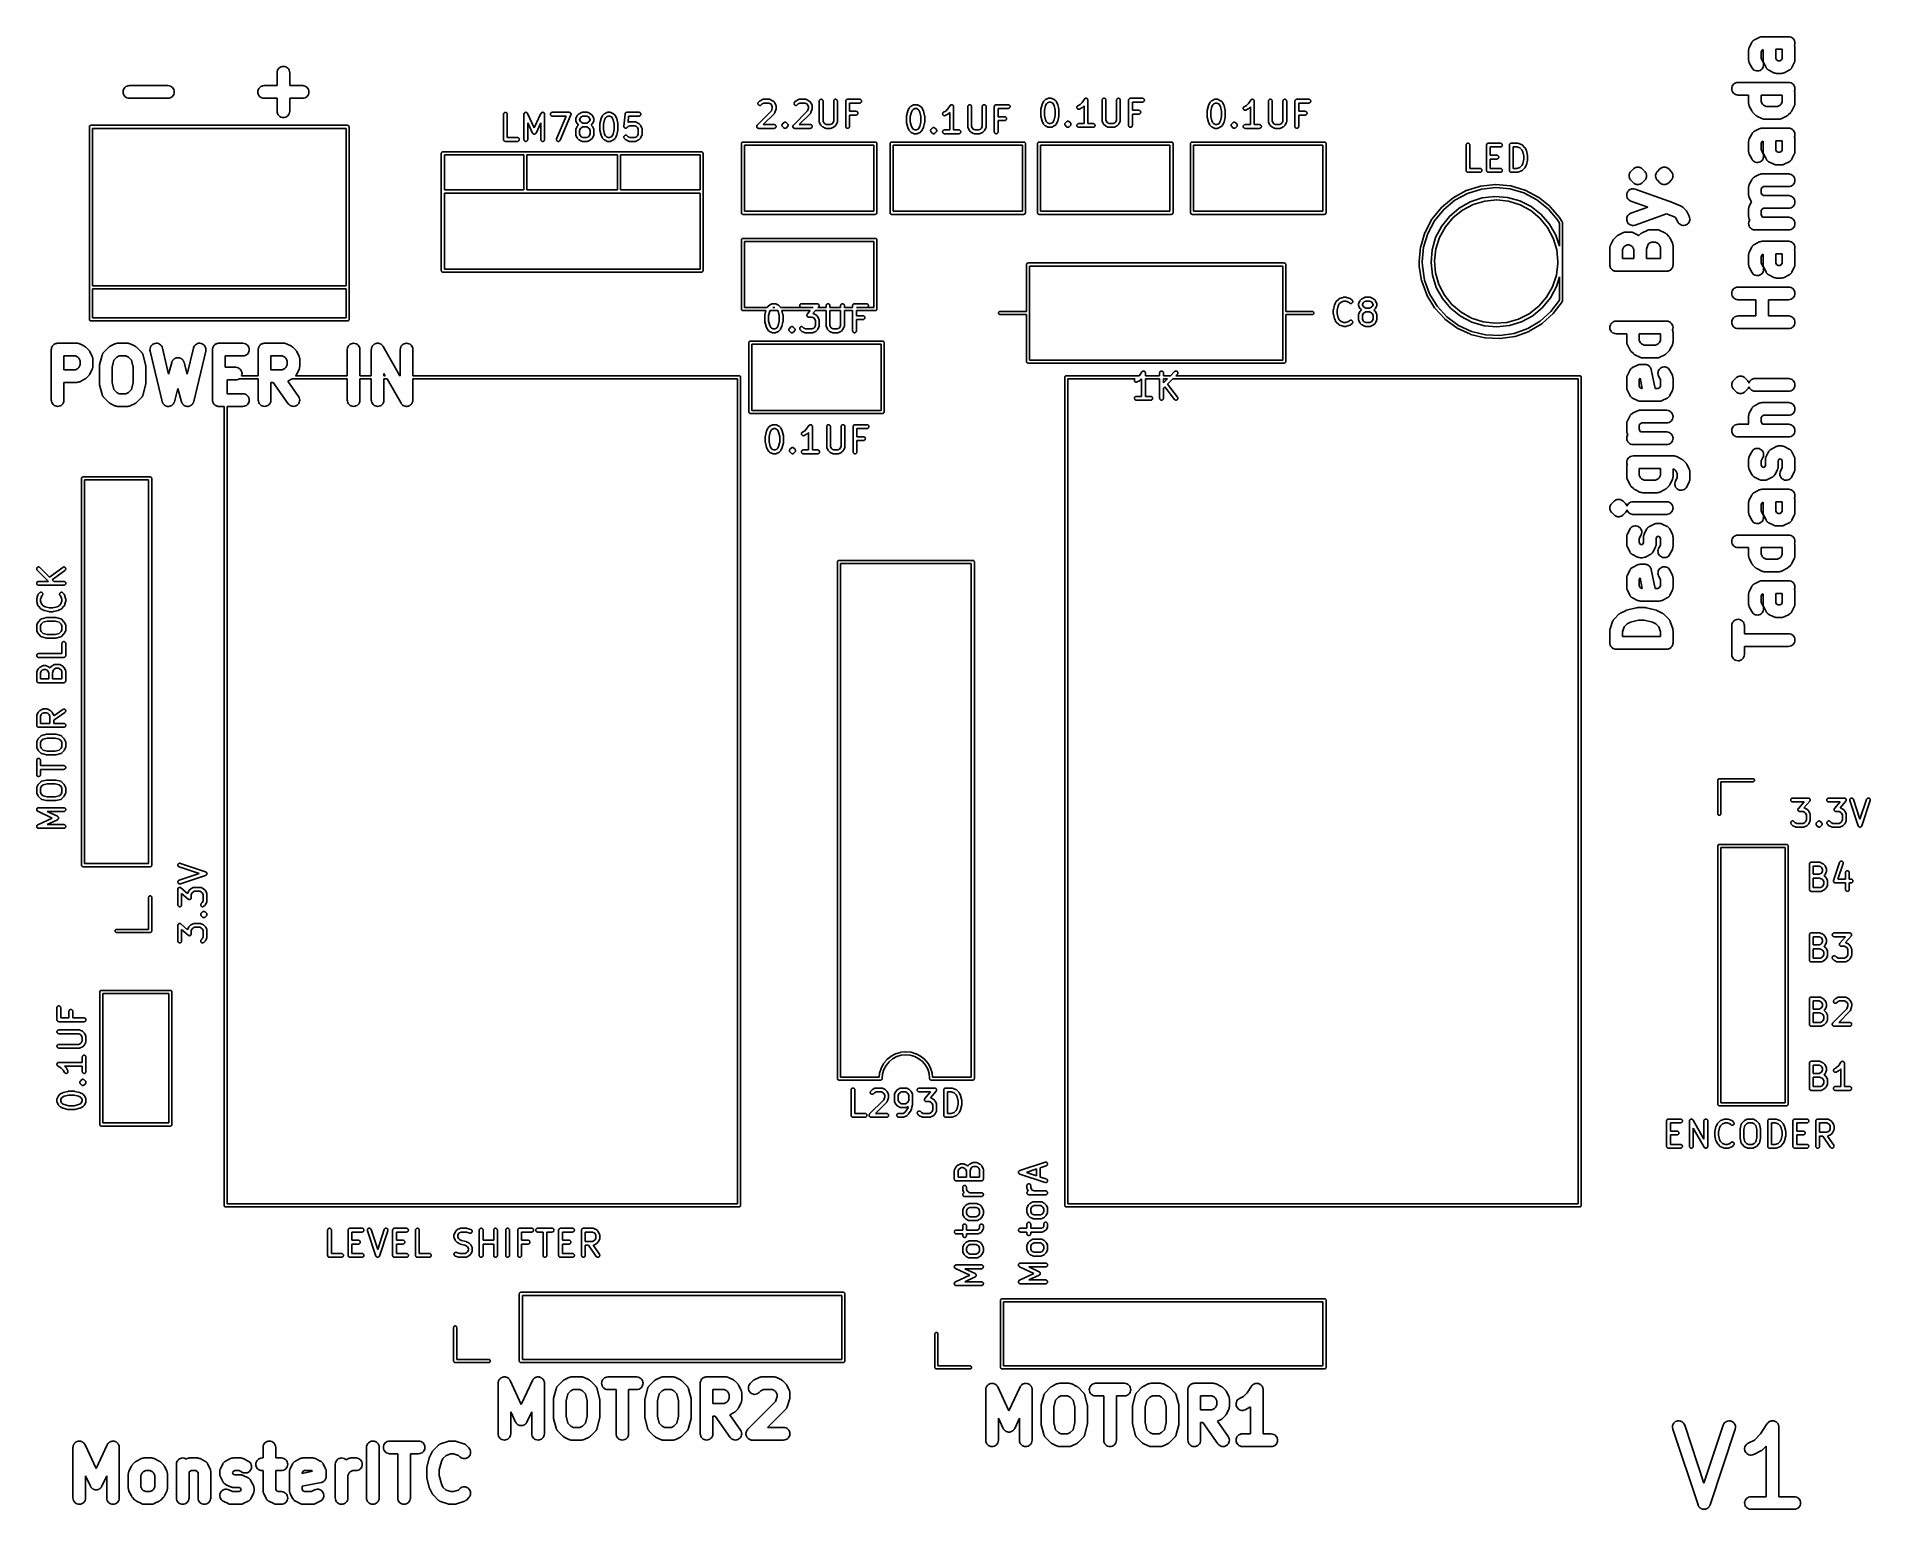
# Model space of a CAD drawing. Extents: x 34.9 to 107.5, y -97.9 to -39.6.
import ezdxf

# ---------------------------------------------------------------- set-up
doc = ezdxf.new("R2010")
doc.units = 0
doc.header["$MEASUREMENT"] = 0
doc.layers.add('BLACK', color=7, linetype='CONTINUOUS')

msp = doc.modelspace()

# ---------------------------------------------------------------- linework, layer by layer
at = {"layer": 'BLACK', "linetype": 'CONTINUOUS'}
for p, q in [((102.726, -40.0375), (102.821, -39.8471)), ((102.821, -39.8471), (102.823, -39.8439)), ((102.823, -39.8439), (102.826, -39.8394)), ((102.826, -39.8394), (102.828, -39.8345)), ((102.828, -39.8345), (102.839, -39.819)), ((102.839, -39.819), (102.849, -39.803)), ((102.849, -39.803), (102.853, -39.7991)), ((102.853, -39.7991), (102.856, -39.7947)), ((102.856, -39.7947), (102.87, -39.7817)), ((102.87, -39.7817), (102.883, -39.768)), ((102.883, -39.768), (102.888, -39.7649)), ((102.888, -39.7649), (102.892, -39.7612)), ((102.892, -39.7612), (102.908, -39.7511)), ((102.908, -39.7511), (102.923, -39.7403)), ((102.923, -39.7403), (102.928, -39.7381)), ((102.928, -39.7381), (102.933, -39.7353)), ((102.933, -39.7353), (103.123, -39.64)), ((103.123, -39.64), (103.126, -39.6385)), ((103.126, -39.6385), (103.133, -39.6359)), ((103.133, -39.6359), (103.14, -39.6325)), ((103.14, -39.6325), (103.156, -39.6275)), ((103.156, -39.6275), (103.172, -39.6217)), ((103.172, -39.6217), (103.18, -39.6205)), ((103.18, -39.6205), (103.187, -39.6184)), ((103.187, -39.6184), (103.204, -39.6167)), ((103.204, -39.6167), (103.22, -39.614)), ((103.22, -39.614), (103.228, -39.6143)), ((103.228, -39.6143), (103.235, -39.6136)), ((103.235, -39.6136), (104.283, -39.6136)), ((104.283, -39.6136), (104.286, -39.6136)), ((104.286, -39.6136), (104.335, -39.6191)), ((104.335, -39.6191), (104.381, -39.6338)), ((104.381, -39.6338), (104.424, -39.6573)), ((104.424, -39.6573), (104.461, -39.6887)), ((104.461, -39.6887), (104.492, -39.7267)), ((104.492, -39.7267), (104.515, -39.77)), ((104.528, -39.9139), (104.514, -39.9586)), ((104.515, -39.77), (104.528, -39.8168)), ((104.528, -39.8168), (104.533, -39.8654)), ((104.533, -39.8654), (104.528, -39.9139)), ((102.699, -40.1458), (102.7, -40.1385)), ((102.699, -40.1493), (102.699, -40.1458)), ((102.699, -40.5303), (102.699, -40.1493)), ((102.7, -40.5376), (102.699, -40.5303)), ((102.7, -40.1312), (102.703, -40.1143)), ((102.7, -40.1385), (102.7, -40.1312)), ((102.7, -40.545), (102.7, -40.5376)), ((102.703, -40.5618), (102.7, -40.545)), ((102.703, -40.1143), (102.705, -40.0974)), ((102.704, -40.5788), (102.703, -40.5618)), ((102.706, -40.5859), (102.704, -40.5788)), ((102.705, -40.0974), (102.707, -40.0903)), ((102.707, -40.5932), (102.706, -40.5859)), ((102.707, -40.0903), (102.708, -40.0831)), ((102.713, -40.6092), (102.707, -40.5932)), ((102.708, -40.0831), (102.714, -40.0671)), ((102.718, -40.6256), (102.713, -40.6092)), ((102.714, -40.0671), (102.72, -40.0508)), ((102.722, -40.632), (102.718, -40.6256)), ((102.72, -40.0508), (102.723, -40.0444)), ((102.724, -40.639), (102.722, -40.632)), ((102.723, -40.0444), (102.726, -40.0375)), ((102.726, -40.6421), (102.724, -40.639)), ((102.821, -40.8326), (102.726, -40.6421)), ((103.231, -40.1452), (103.199, -40.2083)), ((103.199, -40.2083), (103.199, -40.4713)), ((103.199, -40.4713), (103.268, -40.609)), ((103.271, -40.1253), (103.231, -40.1452)), ((103.268, -40.609), (103.27, -40.6121)), ((103.27, -40.6121), (103.287, -40.6579)), ((103.271, -40.5303), (103.271, -40.1253)), ((103.272, -40.5376), (103.271, -40.5303)), ((103.271, -40.545), (103.272, -40.5376)), ((103.274, -40.5618), (103.271, -40.545)), ((103.276, -40.5788), (103.274, -40.5618)), ((103.278, -40.5859), (103.276, -40.5788)), ((103.279, -40.5932), (103.278, -40.5859)), ((103.285, -40.6092), (103.279, -40.5932)), ((103.29, -40.6256), (103.285, -40.6092)), ((103.293, -40.632), (103.29, -40.6256)), ((103.296, -40.639), (103.293, -40.632)), ((103.297, -40.6421), (103.296, -40.639)), ((103.392, -40.8326), (103.297, -40.6421)), ((103.771, -40.1136), (103.771, -40.4713)), ((104.033, -40.1136), (103.771, -40.1136)), ((103.771, -40.4713), (103.802, -40.5344)), ((103.802, -40.5344), (103.866, -40.566)), ((103.866, -40.566), (103.938, -40.566)), ((103.938, -40.566), (104.001, -40.5344)), ((104.001, -40.5344), (104.033, -40.4713)), ((104.033, -40.4713), (104.033, -40.1136)), ((104.506, -40.6421), (104.411, -40.8326)), ((104.509, -40.6352), (104.506, -40.6421)), ((104.513, -40.6288), (104.509, -40.6352)), ((104.518, -40.6125), (104.513, -40.6288)), ((104.514, -39.9586), (104.514, -39.9588)), ((104.514, -39.9588), (104.519, -39.9752)), ((104.524, -40.5965), (104.518, -40.6125)), ((104.519, -39.9752), (104.525, -39.9912)), ((104.525, -40.5893), (104.524, -40.5965)), ((104.525, -39.9912), (104.526, -39.9985)), ((104.527, -40.5823), (104.525, -40.5893)), ((104.526, -39.9985), (104.528, -40.0055)), ((104.529, -40.5653), (104.527, -40.5823)), ((104.528, -40.0055), (104.53, -40.0225)), ((104.532, -40.5484), (104.529, -40.5653)), ((104.53, -40.0225), (104.532, -40.0394)), ((104.532, -40.0394), (104.532, -40.0468)), ((104.532, -40.0468), (104.533, -40.0541)), ((104.533, -40.5338), (104.532, -40.5411)), ((104.532, -40.5411), (104.532, -40.5484)), ((104.533, -40.0541), (104.533, -40.5303)), ((104.533, -40.5303), (104.533, -40.5338)), ((44.454, -41.0335), (44.4595, -40.985)), ((44.454, -41.037), (44.454, -41.0335)), ((44.454, -41.5489), (44.454, -41.037)), ((44.4595, -40.985), (44.4742, -40.9385)), ((44.4742, -40.9385), (44.4977, -40.8957)), ((44.4977, -40.8957), (44.5291, -40.8583)), ((44.5291, -40.8583), (44.5671, -40.8278)), ((44.5671, -40.8278), (44.6103, -40.8052)), ((44.6103, -40.8052), (44.6572, -40.7914)), ((44.6572, -40.7914), (44.7057, -40.787)), ((44.7057, -40.787), (44.7543, -40.7921)), ((44.7543, -40.7921), (44.8009, -40.8065)), ((44.8009, -40.8065), (44.8438, -40.8297)), ((44.8438, -40.8297), (44.8814, -40.8608)), ((44.8814, -40.8608), (44.9122, -40.8986)), ((44.9122, -40.8986), (44.9351, -40.9417)), ((44.9351, -40.9417), (44.9492, -40.9884)), ((44.9492, -40.9884), (44.954, -41.037)), ((44.954, -41.037), (44.954, -41.5489)), ((102.847, -40.8739), (102.821, -40.8326)), ((102.881, -40.9093), (102.847, -40.8739)), ((102.92, -40.9376), (102.881, -40.9093)), ((102.965, -40.9577), (102.92, -40.9376)), ((103.012, -40.9687), (102.965, -40.9577)), ((103.061, -40.9702), (103.012, -40.9687)), ((103.109, -40.9623), (103.061, -40.9702)), ((103.155, -40.9451), (103.109, -40.9623)), ((103.196, -40.9195), (103.155, -40.9451)), ((103.232, -40.8862), (103.196, -40.9195)), ((103.261, -40.8466), (103.232, -40.8862)), ((103.281, -40.8023), (103.261, -40.8466)), ((103.292, -40.7548), (103.281, -40.8023)), ((103.287, -40.6579), (103.294, -40.7061)), ((103.294, -40.7061), (103.292, -40.7548)), ((103.395, -40.8371), (103.392, -40.8326)), ((103.398, -40.8421), (103.395, -40.8371)), ((103.408, -40.8577), (103.398, -40.8421)), ((103.418, -40.8739), (103.408, -40.8577)), ((103.422, -40.8778), (103.418, -40.8739)), ((103.425, -40.8822), (103.422, -40.8778)), ((103.439, -40.8955), (103.425, -40.8822)), ((103.452, -40.9093), (103.439, -40.8955)), ((103.456, -40.9125), (103.452, -40.9093)), ((103.46, -40.9162), (103.456, -40.9125)), ((103.476, -40.9266), (103.46, -40.9162)), ((103.492, -40.9376), (103.476, -40.9266)), ((103.497, -40.9398), (103.492, -40.9376)), ((103.501, -40.9428), (103.497, -40.9398)), ((103.504, -40.9444), (103.501, -40.9428)), ((103.695, -41.0396), (103.504, -40.9444)), ((103.702, -41.0422), (103.695, -41.0396)), ((103.708, -41.0458), (103.702, -41.0422)), ((103.724, -41.051), (103.708, -41.0458)), ((103.74, -41.0571), (103.724, -41.051)), ((103.748, -41.0583), (103.74, -41.0571)), ((103.755, -41.0605), (103.748, -41.0583)), ((103.772, -41.0624), (103.755, -41.0605)), ((103.788, -41.0653), (103.772, -41.0624)), ((103.796, -41.0652), (103.788, -41.0653)), ((103.803, -41.066), (103.796, -41.0652)), ((103.807, -41.066), (103.803, -41.066)), ((103.997, -41.066), (103.807, -41.066)), ((104.004, -41.0653), (103.997, -41.066)), ((104.012, -41.0656), (104.004, -41.0653)), ((104.029, -41.0629), (104.012, -41.0656)), ((104.046, -41.0612), (104.029, -41.0629)), ((104.053, -41.0591), (104.046, -41.0612)), ((104.06, -41.058), (104.053, -41.0591)), ((104.076, -41.0521), (104.06, -41.058)), ((104.092, -41.0471), (104.076, -41.0521)), ((104.099, -41.0437), (104.092, -41.0471)), ((104.106, -41.0411), (104.099, -41.0437)), ((104.109, -41.0396), (104.106, -41.0411)), ((104.299, -40.9444), (104.109, -41.0396)), ((104.304, -40.9415), (104.299, -40.9444)), ((104.309, -40.9393), (104.304, -40.9415)), ((104.325, -40.9285), (104.309, -40.9393)), ((104.341, -40.9184), (104.325, -40.9285)), ((104.345, -40.9147), (104.341, -40.9184)), ((104.349, -40.9116), (104.345, -40.9147)), ((104.362, -40.898), (104.349, -40.9116)), ((104.376, -40.8849), (104.362, -40.898)), ((104.379, -40.8805), (104.376, -40.8849)), ((104.383, -40.8766), (104.379, -40.8805)), ((104.393, -40.8606), (104.383, -40.8766)), ((104.404, -40.8451), (104.393, -40.8606)), ((104.407, -40.8402), (104.404, -40.8451)), ((104.41, -40.8357), (104.407, -40.8402)), ((104.411, -40.8326), (104.41, -40.8357)), ((38.3581, -41.7971), (38.3632, -41.7486)), ((38.3625, -41.8457), (38.3581, -41.7971)), ((38.3763, -41.8925), (38.3625, -41.8457)), ((38.3632, -41.7486), (38.3776, -41.702)), ((38.3989, -41.9357), (38.3763, -41.8925)), ((38.3776, -41.702), (38.4008, -41.6591)), ((38.4295, -41.9738), (38.3989, -41.9357)), ((38.4008, -41.6591), (38.4319, -41.6215)), ((38.4669, -42.0051), (38.4295, -41.9738)), ((38.4319, -41.6215), (38.4697, -41.5906)), ((38.5096, -42.0286), (38.4669, -42.0051)), ((38.4697, -41.5906), (38.5128, -41.5677)), ((38.5561, -42.0434), (38.5096, -42.0286)), ((38.5128, -41.5677), (38.5595, -41.5536)), ((38.6046, -42.0488), (38.5561, -42.0434)), ((38.5595, -41.5536), (38.6081, -41.5489)), ((38.6081, -42.0489), (38.6046, -42.0488)), ((38.6081, -41.5489), (40.1319, -41.5489)), ((40.1319, -42.0489), (38.6081, -42.0489)), ((40.1319, -41.5489), (40.1354, -41.5489)), ((40.1805, -42.0441), (40.1319, -42.0489)), ((40.1354, -41.5489), (40.1839, -41.5543)), ((40.2272, -42.03), (40.1805, -42.0441)), ((40.1839, -41.5543), (40.2304, -41.5691)), ((40.2703, -42.0071), (40.2272, -42.03)), ((40.2304, -41.5691), (40.2731, -41.5926)), ((40.3081, -41.9763), (40.2703, -42.0071)), ((40.2731, -41.5926), (40.3105, -41.6239)), ((40.3392, -41.9387), (40.3081, -41.9763)), ((40.3105, -41.6239), (40.3411, -41.662)), ((40.3624, -41.8957), (40.3392, -41.9387)), ((40.3411, -41.662), (40.3637, -41.7052)), ((40.3768, -41.8491), (40.3624, -41.8957)), ((40.3637, -41.7052), (40.3775, -41.752)), ((40.3819, -41.8006), (40.3768, -41.8491)), ((40.3775, -41.752), (40.3819, -41.8006)), ((43.6921, -41.7971), (43.6972, -41.7486)), ((43.6965, -41.8457), (43.6921, -41.7971)), ((43.7103, -41.8925), (43.6965, -41.8457)), ((43.6972, -41.7486), (43.7116, -41.702)), ((43.7329, -41.9357), (43.7103, -41.8925)), ((43.7116, -41.702), (43.7348, -41.6591)), ((43.7635, -41.9738), (43.7329, -41.9357)), ((43.7348, -41.6591), (43.7659, -41.6215)), ((43.8009, -42.0051), (43.7635, -41.9738)), ((43.7659, -41.6215), (43.8037, -41.5906)), ((43.8436, -42.0286), (43.8009, -42.0051)), ((43.8037, -41.5906), (43.8468, -41.5677)), ((43.8901, -42.0434), (43.8436, -42.0286)), ((43.8468, -41.5677), (43.8935, -41.5536)), ((43.9386, -42.0488), (43.8901, -42.0434)), ((43.8935, -41.5536), (43.9421, -41.5489)), ((43.9421, -42.0489), (43.9386, -42.0488)), ((43.9421, -41.5489), (44.454, -41.5489)), ((44.454, -42.0489), (43.9421, -42.0489)), ((44.454, -42.5608), (44.454, -42.0489)), ((44.954, -41.5489), (45.4659, -41.5489)), ((45.4659, -42.0489), (44.954, -42.0489)), ((44.954, -42.0489), (44.954, -42.5608)), ((45.4659, -41.5489), (45.4694, -41.5489)), ((45.5145, -42.0441), (45.4659, -42.0489)), ((45.4694, -41.5489), (45.5179, -41.5543)), ((45.5612, -42.03), (45.5145, -42.0441)), ((45.5179, -41.5543), (45.5644, -41.5691)), ((45.6043, -42.0071), (45.5612, -42.03)), ((45.5644, -41.5691), (45.6071, -41.5926)), ((45.6421, -41.9763), (45.6043, -42.0071)), ((45.6071, -41.5926), (45.6445, -41.6239)), ((45.6732, -41.9387), (45.6421, -41.9763)), ((45.6445, -41.6239), (45.6751, -41.662)), ((45.6964, -41.8957), (45.6732, -41.9387)), ((45.6751, -41.662), (45.6977, -41.7052)), ((45.7108, -41.8491), (45.6964, -41.8957)), ((45.6977, -41.7052), (45.7115, -41.752)), ((45.7159, -41.8006), (45.7108, -41.8491)), ((45.7115, -41.752), (45.7159, -41.8006)), ((63.6699, -42.0968), (63.6719, -42.0961)), ((63.6719, -42.0961), (63.6739, -42.095)), ((63.6739, -42.095), (63.6788, -42.0936)), ((63.6788, -42.0936), (63.6836, -42.0918)), ((63.6836, -42.0918), (63.6858, -42.0914)), ((63.6858, -42.0914), (63.6879, -42.0908)), ((63.6879, -42.0908), (63.693, -42.0903)), ((63.693, -42.0903), (63.6981, -42.0895)), ((63.6981, -42.0895), (63.7003, -42.0896)), ((63.7003, -42.0896), (63.7025, -42.0894)), ((63.7025, -42.0894), (63.9406, -42.0894)), ((63.9406, -42.0894), (63.9416, -42.0894)), ((63.9416, -42.0894), (63.9438, -42.0896)), ((63.9438, -42.0896), (63.946, -42.0896)), ((63.946, -42.0896), (63.9511, -42.0904)), ((63.9511, -42.0904), (63.9562, -42.091)), ((63.9562, -42.091), (63.9583, -42.0917)), ((63.9583, -42.0917), (63.9604, -42.0921)), ((63.9604, -42.0921), (63.9652, -42.0939)), ((63.9652, -42.0939), (63.9701, -42.0954)), ((63.9701, -42.0954), (63.972, -42.0965)), ((65.0984, -42.0968), (65.1005, -42.0961)), ((65.1005, -42.0961), (65.1025, -42.095)), ((65.1025, -42.095), (65.1074, -42.0936)), ((65.1074, -42.0936), (65.1122, -42.0918)), ((65.1122, -42.0918), (65.1144, -42.0914)), ((65.1144, -42.0914), (65.1165, -42.0908)), ((65.1165, -42.0908), (65.1216, -42.0903)), ((65.1216, -42.0903), (65.1266, -42.0895)), ((65.1266, -42.0895), (65.1289, -42.0896)), ((65.1289, -42.0896), (65.131, -42.0894)), ((65.131, -42.0894), (65.3691, -42.0894)), ((65.3691, -42.0894), (65.3702, -42.0894)), ((65.3702, -42.0894), (65.3724, -42.0896)), ((65.3724, -42.0896), (65.3746, -42.0896)), ((65.3746, -42.0896), (65.3796, -42.0904)), ((65.3796, -42.0904), (65.3847, -42.091)), ((65.3847, -42.091), (65.3868, -42.0917)), ((65.3868, -42.0917), (65.389, -42.0921)), ((65.389, -42.0921), (65.3938, -42.0939)), ((65.3938, -42.0939), (65.3987, -42.0954)), ((65.3987, -42.0954), (65.4006, -42.0965)), ((65.9471, -42.1016), (65.9601, -42.0948)), ((65.9601, -42.0948), (65.9741, -42.0907)), ((65.9741, -42.0907), (65.9887, -42.0894)), ((65.9887, -42.0894), (66.0033, -42.0909)), ((66.0033, -42.0909), (66.0173, -42.0952)), ((66.0173, -42.0952), (66.0301, -42.1022)), ((66.5186, -42.1016), (66.5315, -42.0948)), ((66.5315, -42.0948), (66.5456, -42.0907)), ((66.5456, -42.0907), (66.5601, -42.0894)), ((66.5601, -42.0894), (66.5747, -42.0909)), ((66.5747, -42.0909), (66.5887, -42.0952)), ((66.5887, -42.0952), (66.6016, -42.1022)), ((67.001, -42.0984), (67.0072, -42.095)), ((67.0072, -42.095), (67.0075, -42.095)), ((67.0075, -42.095), (67.0077, -42.0948)), ((67.0077, -42.0948), (67.0145, -42.0928)), ((67.0145, -42.0928), (67.0212, -42.0908)), ((67.0212, -42.0908), (67.0215, -42.0908)), ((67.0215, -42.0908), (67.0218, -42.0907)), ((67.0218, -42.0907), (67.0288, -42.0901)), ((67.0288, -42.0901), (67.0358, -42.0894)), ((67.0358, -42.0894), (67.512, -42.0894)), ((67.512, -42.0894), (67.513, -42.0894)), ((67.513, -42.0894), (67.5276, -42.091)), ((67.5276, -42.091), (67.5415, -42.0954)), ((67.5415, -42.0954), (67.5544, -42.1025)), ((74.8649, -42.1049), (74.9602, -42.0573)), ((74.9602, -42.0573), (74.9611, -42.0568)), ((74.9611, -42.0568), (74.9632, -42.0561)), ((74.9632, -42.0561), (74.9651, -42.055)), ((74.9651, -42.055), (74.97, -42.0536)), ((74.97, -42.0536), (74.9749, -42.0518)), ((74.9749, -42.0518), (74.977, -42.0514)), ((74.977, -42.0514), (74.9791, -42.0508)), ((74.9791, -42.0508), (74.9843, -42.0503)), ((74.9843, -42.0503), (74.9893, -42.0495)), ((74.9893, -42.0495), (74.9915, -42.0496)), ((74.9915, -42.0496), (74.9937, -42.0494)), ((74.9937, -42.0494), (75.089, -42.0494)), ((75.089, -42.0494), (75.09, -42.0494)), ((75.09, -42.0494), (75.0922, -42.0496)), ((75.0922, -42.0496), (75.0944, -42.0496)), ((75.0944, -42.0496), (75.0995, -42.0504)), ((75.0995, -42.0504), (75.1045, -42.051)), ((75.1045, -42.051), (75.1066, -42.0517)), ((75.1066, -42.0517), (75.1088, -42.0521)), ((75.1088, -42.0521), (75.1136, -42.0539)), ((75.1136, -42.0539), (75.1185, -42.0554)), ((75.1185, -42.0554), (75.1204, -42.0565)), ((75.1204, -42.0565), (75.1225, -42.0573)), ((75.1225, -42.0573), (75.2177, -42.1049)), ((76.3164, -42.2195), (76.4075, -42.0828)), ((76.4075, -42.0828), (76.408, -42.082)), ((76.408, -42.082), (76.4081, -42.0819)), ((76.408, -42.082), (76.408, -42.082)), ((76.408, -42.082), (76.408, -42.082)), ((76.4081, -42.0819), (76.4128, -42.0763)), ((76.4128, -42.0763), (76.4174, -42.0708)), ((76.4174, -42.0708), (76.4175, -42.0708)), ((76.4175, -42.0707), (76.4234, -42.066)), ((76.4175, -42.0708), (76.4175, -42.0707)), ((76.4234, -42.066), (76.4288, -42.0616)), ((76.4288, -42.0616), (76.4289, -42.0616)), ((76.4289, -42.0616), (76.4357, -42.058)), ((76.4289, -42.0616), (76.4289, -42.0616)), ((76.4357, -42.058), (76.4418, -42.0548)), ((76.4418, -42.0548), (76.4419, -42.0548)), ((76.4419, -42.0548), (76.4492, -42.0527)), ((76.4419, -42.0548), (76.4419, -42.0548)), ((76.4492, -42.0527), (76.4558, -42.0507)), ((76.4558, -42.0507), (76.4559, -42.0507)), ((76.4559, -42.0507), (76.456, -42.0507)), ((76.456, -42.0507), (76.4632, -42.05)), ((76.4632, -42.05), (76.4704, -42.0494)), ((76.4704, -42.0494), (76.4705, -42.0494)), ((76.4705, -42.0494), (76.4705, -42.0494)), ((76.4705, -42.0494), (76.478, -42.0502)), ((76.478, -42.0502), (76.485, -42.0509)), ((76.485, -42.0509), (76.485, -42.0509)), ((76.485, -42.0509), (76.4851, -42.0509)), ((76.4851, -42.0509), (76.4925, -42.0532)), ((76.4925, -42.0532), (76.499, -42.0552)), ((76.499, -42.0552), (76.499, -42.0553)), ((76.499, -42.0553), (76.4991, -42.0553)), ((76.4991, -42.0553), (76.5056, -42.0588)), ((76.5056, -42.0588), (76.5118, -42.0622)), ((76.5118, -42.0622), (76.5119, -42.0622)), ((76.5119, -42.0622), (76.5119, -42.0623)), ((76.5119, -42.0623), (76.5175, -42.0669)), ((76.5175, -42.0669), (76.5231, -42.0715)), ((76.5231, -42.0715), (76.5232, -42.0716)), ((76.5232, -42.0716), (76.5232, -42.0716)), ((76.5232, -42.0716), (76.5281, -42.0776)), ((76.5281, -42.0776), (76.5324, -42.0829)), ((76.5324, -42.0829), (76.5324, -42.0829)), ((76.5324, -42.0829), (76.5324, -42.083)), ((76.5324, -42.083), (76.5359, -42.0896)), ((76.5359, -42.0896), (76.5392, -42.0958)), ((76.5392, -42.0958), (76.5393, -42.0959)), ((76.5393, -42.0959), (76.5393, -42.0959)), ((76.5393, -42.0959), (76.5414, -42.103)), ((77.1108, -42.1088), (77.1153, -42.0948)), ((77.1153, -42.0948), (77.1223, -42.082)), ((77.1223, -42.082), (77.1317, -42.0708)), ((77.1317, -42.0708), (77.1431, -42.0616)), ((77.1431, -42.0616), (77.1561, -42.0548)), ((77.1561, -42.0548), (77.1701, -42.0507)), ((77.1701, -42.0507), (77.1847, -42.0494)), ((77.1847, -42.0494), (77.1993, -42.0509)), ((77.1993, -42.0509), (77.2133, -42.0552)), ((77.2133, -42.0552), (77.2261, -42.0622)), ((77.2261, -42.0622), (77.2374, -42.0715)), ((77.2374, -42.0715), (77.2467, -42.0829)), ((77.2467, -42.0829), (77.2535, -42.0958)), ((77.2535, -42.0958), (77.2578, -42.1098)), ((77.6823, -42.1088), (77.6867, -42.0948)), ((77.6867, -42.0948), (77.6937, -42.082)), ((77.6937, -42.082), (77.7031, -42.0708)), ((77.7031, -42.0708), (77.7146, -42.0616)), ((77.7146, -42.0616), (77.7275, -42.0548)), ((77.7275, -42.0548), (77.7416, -42.0507)), ((77.7416, -42.0507), (77.7561, -42.0494)), ((77.7561, -42.0494), (77.7707, -42.0509)), ((77.7707, -42.0509), (77.7847, -42.0552)), ((77.7847, -42.0552), (77.7976, -42.0622)), ((77.7976, -42.0622), (77.8088, -42.0715)), ((77.8088, -42.0715), (77.8181, -42.0829)), ((77.8181, -42.0829), (77.825, -42.0958)), ((77.825, -42.0958), (77.8292, -42.1098)), ((78.1606, -42.1021), (78.1627, -42.0953)), ((78.1627, -42.0953), (78.1628, -42.0951)), ((78.1628, -42.0951), (78.1629, -42.0948)), ((78.1629, -42.0948), (78.1663, -42.0886)), ((78.1663, -42.0886), (78.1696, -42.0824)), ((78.1696, -42.0824), (78.1698, -42.0822)), ((78.1698, -42.0822), (78.1699, -42.082)), ((78.1699, -42.082), (78.1745, -42.0766)), ((78.1745, -42.0766), (78.179, -42.0712)), ((78.179, -42.0712), (78.1792, -42.071)), ((78.1792, -42.071), (78.1793, -42.0708)), ((78.1793, -42.0708), (78.1848, -42.0664)), ((78.1848, -42.0664), (78.1903, -42.0619)), ((78.1903, -42.0619), (78.1905, -42.0618)), ((78.1905, -42.0618), (78.1907, -42.0616)), ((78.1907, -42.0616), (78.197, -42.0584)), ((78.197, -42.0584), (78.2032, -42.055)), ((78.2032, -42.055), (78.2035, -42.055)), ((78.2035, -42.055), (78.2037, -42.0548)), ((78.2037, -42.0548), (78.2105, -42.0528)), ((78.2105, -42.0528), (78.2172, -42.0508)), ((78.2172, -42.0508), (78.2175, -42.0508)), ((78.2175, -42.0508), (78.2178, -42.0507)), ((78.2178, -42.0507), (78.2248, -42.0501)), ((78.2248, -42.0501), (78.2318, -42.0494)), ((78.2318, -42.0494), (78.708, -42.0494)), ((78.708, -42.0494), (78.709, -42.0494)), ((78.709, -42.0494), (78.7236, -42.051)), ((78.7236, -42.051), (78.7375, -42.0554)), ((78.7375, -42.0554), (78.7504, -42.0625)), ((78.7504, -42.0625), (78.7616, -42.0719)), ((78.7616, -42.0719), (78.7708, -42.0833)), ((78.7708, -42.0833), (78.7775, -42.0963)), ((81.5451, -42.0968), (81.5472, -42.0961)), ((81.5472, -42.0961), (81.5491, -42.095)), ((81.5491, -42.095), (81.554, -42.0936)), ((81.554, -42.0936), (81.5589, -42.0918)), ((81.5589, -42.0918), (81.561, -42.0914)), ((81.561, -42.0914), (81.5631, -42.0908)), ((81.5631, -42.0908), (81.5683, -42.0903)), ((81.5683, -42.0903), (81.5733, -42.0895)), ((81.5733, -42.0895), (81.5755, -42.0896)), ((81.5755, -42.0896), (81.5777, -42.0894)), ((81.5777, -42.0894), (81.673, -42.0894)), ((81.673, -42.0894), (81.674, -42.0894)), ((81.674, -42.0894), (81.6762, -42.0896)), ((81.6762, -42.0896), (81.6784, -42.0896)), ((81.6784, -42.0896), (81.6835, -42.0904)), ((81.6835, -42.0904), (81.6885, -42.091)), ((81.6885, -42.091), (81.6906, -42.0917)), ((81.6906, -42.0917), (81.6928, -42.0921)), ((81.6928, -42.0921), (81.6976, -42.0939)), ((81.6976, -42.0939), (81.7025, -42.0954)), ((81.7025, -42.0954), (81.7044, -42.0965)), ((83.0198, -42.098), (83.0258, -42.0948)), ((83.0258, -42.0948), (83.0259, -42.0948)), ((83.0259, -42.0948), (83.0332, -42.0927)), ((83.0259, -42.0948), (83.0259, -42.0948)), ((83.0332, -42.0927), (83.0399, -42.0907)), ((83.0399, -42.0907), (83.0399, -42.0907)), ((83.0399, -42.0907), (83.04, -42.0907)), ((83.04, -42.0907), (83.0472, -42.09)), ((83.0472, -42.09), (83.0544, -42.0894)), ((83.0544, -42.0894), (83.0545, -42.0894)), ((83.0545, -42.0894), (83.0545, -42.0894)), ((83.0545, -42.0894), (83.062, -42.0902)), ((83.062, -42.0902), (83.069, -42.0909)), ((83.069, -42.0909), (83.069, -42.0909)), ((83.069, -42.0909), (83.0691, -42.0909)), ((83.0691, -42.0909), (83.0765, -42.0932)), ((83.0765, -42.0932), (83.083, -42.0952)), ((83.083, -42.0952), (83.083, -42.0953)), ((83.083, -42.0953), (83.0831, -42.0953)), ((83.0831, -42.0953), (83.0896, -42.0988)), ((83.7271, -42.1016), (83.7401, -42.0948)), ((83.7401, -42.0948), (83.7541, -42.0907)), ((83.7541, -42.0907), (83.7687, -42.0894)), ((83.7687, -42.0894), (83.7833, -42.0909)), ((83.7833, -42.0909), (83.7973, -42.0952)), ((83.7973, -42.0952), (83.8101, -42.1022)), ((84.2986, -42.1016), (84.3115, -42.0948)), ((84.3115, -42.0948), (84.3256, -42.0907)), ((84.3256, -42.0907), (84.3401, -42.0894)), ((84.3401, -42.0894), (84.3547, -42.0909)), ((84.3547, -42.0909), (84.3687, -42.0952)), ((84.3687, -42.0952), (84.3816, -42.1022)), ((84.781, -42.0984), (84.7872, -42.095)), ((84.7872, -42.095), (84.7875, -42.095)), ((84.7875, -42.095), (84.7877, -42.0948)), ((84.7877, -42.0948), (84.7945, -42.0928)), ((84.7945, -42.0928), (84.8012, -42.0908)), ((84.8012, -42.0908), (84.8015, -42.0908)), ((84.8015, -42.0908), (84.8018, -42.0907)), ((84.8018, -42.0907), (84.8088, -42.0901)), ((84.8088, -42.0901), (84.8158, -42.0894)), ((84.8158, -42.0894), (85.292, -42.0894)), ((85.292, -42.0894), (85.293, -42.0894)), ((85.293, -42.0894), (85.3076, -42.091)), ((85.3076, -42.091), (85.3215, -42.0954)), ((85.3215, -42.0954), (85.3344, -42.1025)), ((102.033, -41.6714), (102.038, -41.6229)), ((102.037, -41.72), (102.033, -41.6714)), ((102.051, -41.7668), (102.037, -41.72)), ((102.038, -41.6229), (102.052, -41.5763)), ((102.074, -41.81), (102.051, -41.7668)), ((102.052, -41.5763), (102.076, -41.5333)), ((102.104, -41.8481), (102.074, -41.81)), ((102.076, -41.5333), (102.107, -41.4957)), ((102.142, -41.8794), (102.104, -41.8481)), ((102.107, -41.4957), (102.144, -41.4649)), ((102.184, -41.9029), (102.142, -41.8794)), ((102.144, -41.4649), (102.187, -41.442)), ((102.231, -41.9177), (102.184, -41.9029)), ((102.187, -41.442), (102.234, -41.4279)), ((102.279, -41.9231), (102.231, -41.9177)), ((102.234, -41.4279), (102.283, -41.4231)), ((102.283, -41.9231), (102.279, -41.9231)), ((102.283, -41.4231), (104.283, -41.4231)), ((102.699, -41.9231), (102.283, -41.9231)), ((102.699, -42.2446), (102.699, -41.9231)), ((103.199, -41.9231), (103.199, -42.1856)), ((104.033, -41.9231), (103.199, -41.9231)), ((104.033, -42.1856), (104.033, -41.9231)), ((104.283, -41.4231), (104.286, -41.4232)), ((104.286, -41.4232), (104.335, -41.4286)), ((104.335, -41.4286), (104.381, -41.4434)), ((104.381, -41.4434), (104.424, -41.4669)), ((104.424, -41.4669), (104.461, -41.4982)), ((104.461, -41.4982), (104.492, -41.5363)), ((104.492, -41.5363), (104.515, -41.5795)), ((104.528, -41.7234), (104.514, -41.7682)), ((104.514, -41.7682), (104.514, -41.7684)), ((104.514, -41.7684), (104.519, -41.7847)), ((104.515, -41.5795), (104.528, -41.6263)), ((104.519, -41.7847), (104.525, -41.8008)), ((104.525, -41.8008), (104.526, -41.808)), ((104.526, -41.808), (104.528, -41.8151)), ((104.528, -41.6263), (104.533, -41.6749)), ((104.533, -41.6749), (104.528, -41.7234)), ((104.528, -41.8151), (104.53, -41.8321)), ((104.53, -41.8321), (104.532, -41.8489)), ((104.532, -41.8489), (104.532, -41.8563)), ((104.532, -41.8563), (104.533, -41.8636)), ((104.533, -41.8636), (104.533, -42.2446)), ((44.4588, -42.6093), (44.454, -42.5608)), ((44.4729, -42.656), (44.4588, -42.6093)), ((44.4958, -42.6991), (44.4729, -42.656)), ((44.5266, -42.7369), (44.4958, -42.6991)), ((44.5642, -42.768), (44.5266, -42.7369)), ((44.6071, -42.7912), (44.5642, -42.768)), ((44.6537, -42.8057), (44.6071, -42.7912)), ((44.7023, -42.8108), (44.6537, -42.8057)), ((44.7508, -42.8063), (44.7023, -42.8108)), ((44.7977, -42.7926), (44.7508, -42.8063)), ((44.8409, -42.77), (44.7977, -42.7926)), ((44.8789, -42.7394), (44.8409, -42.77)), ((44.9103, -42.702), (44.8789, -42.7394)), ((44.9338, -42.6592), (44.9103, -42.702)), ((44.9485, -42.6127), (44.9338, -42.6592)), ((44.954, -42.5643), (44.9485, -42.6127)), ((44.954, -42.5608), (44.954, -42.5643)), ((53.4161, -42.6793), (53.4178, -42.6648)), ((53.4161, -42.6804), (53.4161, -42.6793)), ((53.4161, -43.6804), (53.4161, -42.6804)), ((53.4178, -42.6648), (53.4222, -42.6508)), ((53.4222, -42.6508), (53.4293, -42.638)), ((53.4293, -42.638), (53.4387, -42.6268)), ((53.4387, -42.6268), (53.4501, -42.6176)), ((53.4501, -42.6176), (53.463, -42.6108)), ((53.463, -42.6108), (53.4771, -42.6067)), ((53.4771, -42.6067), (53.4917, -42.6054)), ((53.4917, -42.6054), (53.5062, -42.6069)), ((53.5062, -42.6069), (53.5202, -42.6112)), ((53.5202, -42.6112), (53.5331, -42.6182)), ((53.5331, -42.6182), (53.5444, -42.6275)), ((53.5444, -42.6275), (53.5536, -42.6389)), ((53.5536, -42.6389), (53.5605, -42.6518)), ((53.5605, -42.6518), (53.5647, -42.6658)), ((53.5647, -42.6658), (53.5661, -42.6804)), ((53.5661, -42.6804), (53.5661, -43.6054)), ((54.2257, -42.6793), (54.2263, -42.6738)), ((54.2257, -42.6804), (54.2257, -42.6793)), ((54.2257, -43.6804), (54.2257, -42.6804)), ((54.2263, -42.6738), (54.2267, -42.6682)), ((54.2267, -42.6682), (54.2271, -42.6665)), ((54.2271, -42.6665), (54.2273, -42.6648)), ((54.2273, -42.6648), (54.229, -42.6594)), ((54.229, -42.6594), (54.2305, -42.654)), ((54.2305, -42.654), (54.2312, -42.6525)), ((54.2312, -42.6525), (54.2317, -42.6508)), ((54.2317, -42.6508), (54.2344, -42.6459)), ((54.2344, -42.6459), (54.2369, -42.6409)), ((54.2369, -42.6409), (54.238, -42.6395)), ((54.238, -42.6395), (54.2388, -42.638)), ((54.2388, -42.638), (54.2424, -42.6337)), ((54.2424, -42.6337), (54.2458, -42.6292)), ((54.2458, -42.6292), (54.2471, -42.6281)), ((54.2471, -42.6281), (54.2482, -42.6268)), ((54.2482, -42.6268), (54.2526, -42.6233)), ((54.2526, -42.6233), (54.2568, -42.6196)), ((54.2568, -42.6196), (54.2583, -42.6187)), ((54.2583, -42.6187), (54.2596, -42.6176)), ((54.2596, -42.6176), (54.2646, -42.615)), ((54.2646, -42.615), (54.2694, -42.6122)), ((54.2694, -42.6122), (54.271, -42.6116)), ((54.271, -42.6116), (54.2726, -42.6108)), ((54.2726, -42.6108), (54.278, -42.6093)), ((54.278, -42.6093), (54.2833, -42.6074)), ((54.2833, -42.6074), (54.285, -42.6072)), ((54.285, -42.6072), (54.2866, -42.6067)), ((54.2866, -42.6067), (54.2922, -42.6062)), ((54.2922, -42.6062), (54.2978, -42.6054)), ((54.2978, -42.6054), (54.2995, -42.6055)), ((54.2995, -42.6055), (54.3012, -42.6054)), ((54.3012, -42.6054), (54.3068, -42.606)), ((54.3068, -42.606), (54.3124, -42.6063)), ((54.3124, -42.6063), (54.314, -42.6067)), ((54.314, -42.6067), (54.3157, -42.6069)), ((54.3157, -42.6069), (54.3211, -42.6086)), ((54.3211, -42.6086), (54.3265, -42.61)), ((54.3265, -42.61), (54.3281, -42.6107)), ((54.3281, -42.6107), (54.3297, -42.6112)), ((54.3297, -42.6112), (54.3347, -42.6139)), ((54.3347, -42.6139), (54.3397, -42.6164)), ((54.3397, -42.6164), (54.3411, -42.6174)), ((54.3411, -42.6174), (54.3426, -42.6182)), ((54.3426, -42.6182), (54.3469, -42.6218)), ((54.3469, -42.6218), (54.3514, -42.6252)), ((54.3514, -42.6252), (54.3526, -42.6264)), ((54.3526, -42.6264), (54.3539, -42.6275)), ((54.3539, -42.6275), (54.3574, -42.6319)), ((54.3574, -42.6319), (54.3612, -42.6361)), ((54.3612, -42.6361), (54.3621, -42.6375)), ((54.3621, -42.6375), (54.3631, -42.6389)), ((54.3631, -42.6389), (54.3658, -42.6438)), ((54.3658, -42.6438), (54.3686, -42.6487)), ((54.3686, -42.6487), (54.634, -43.2173)), ((54.634, -43.2173), (54.8994, -42.6487)), ((54.8994, -42.6487), (54.8998, -42.6477)), ((54.8998, -42.6477), (54.9027, -42.6429)), ((54.9027, -42.6429), (54.9054, -42.638)), ((54.9054, -42.638), (54.9066, -42.6367)), ((54.9066, -42.6367), (54.9074, -42.6352)), ((54.9074, -42.6352), (54.9112, -42.6311)), ((54.9112, -42.6311), (54.9149, -42.6268)), ((54.9149, -42.6268), (54.9162, -42.6257)), ((54.9162, -42.6257), (54.9174, -42.6245)), ((54.9174, -42.6245), (54.9219, -42.6211)), ((54.9219, -42.6211), (54.9263, -42.6176)), ((54.9263, -42.6176), (54.9278, -42.6168)), ((54.9278, -42.6168), (54.9292, -42.6158)), ((54.9292, -42.6158), (54.9343, -42.6134)), ((54.9343, -42.6134), (54.9392, -42.6108)), ((54.9392, -42.6108), (54.9409, -42.6104)), ((54.9409, -42.6104), (54.9424, -42.6096)), ((54.9424, -42.6096), (54.9479, -42.6083)), ((54.9479, -42.6083), (54.9533, -42.6067)), ((54.9533, -42.6067), (54.955, -42.6066)), ((54.955, -42.6066), (54.9567, -42.6061)), ((54.9567, -42.6061), (54.9623, -42.6059)), ((54.9623, -42.6059), (54.9679, -42.6054)), ((54.9679, -42.6054), (54.9696, -42.6056)), ((54.9696, -42.6056), (54.9713, -42.6055)), ((54.9713, -42.6055), (54.9768, -42.6063)), ((54.9768, -42.6063), (54.9824, -42.6069)), ((54.9824, -42.6069), (54.984, -42.6074)), ((54.984, -42.6074), (54.9858, -42.6077)), ((54.9858, -42.6077), (54.991, -42.6096)), ((54.991, -42.6096), (54.9964, -42.6112)), ((54.9964, -42.6112), (54.9979, -42.6121)), ((54.9979, -42.6121), (54.9995, -42.6126)), ((54.9995, -42.6126), (55.0043, -42.6155)), ((55.0043, -42.6155), (55.0093, -42.6182)), ((55.0093, -42.6182), (55.0106, -42.6193)), ((55.0106, -42.6193), (55.0121, -42.6202)), ((55.0121, -42.6202), (55.0162, -42.624)), ((55.0162, -42.624), (55.0206, -42.6275)), ((55.0206, -42.6275), (55.0216, -42.6289)), ((55.0216, -42.6289), (55.0229, -42.63)), ((55.0229, -42.63), (55.0263, -42.6345)), ((55.0263, -42.6345), (55.0298, -42.6389)), ((55.0298, -42.6389), (55.0306, -42.6404)), ((55.0306, -42.6404), (55.0316, -42.6418)), ((55.0316, -42.6418), (55.034, -42.6469)), ((55.034, -42.6469), (55.0367, -42.6518)), ((55.0367, -42.6518), (55.0372, -42.6534)), ((55.0372, -42.6534), (55.0379, -42.655)), ((55.0379, -42.655), (55.0393, -42.6604)), ((55.0393, -42.6604), (55.0409, -42.6658)), ((55.0409, -42.6658), (55.0411, -42.6675)), ((55.0411, -42.6675), (55.0415, -42.6692)), ((55.0415, -42.6692), (55.0418, -42.6748)), ((55.0418, -42.6748), (55.0423, -42.6804)), ((55.0423, -42.6804), (55.0423, -43.6804)), ((55.2733, -42.6799), (55.2748, -42.6653)), ((55.2746, -42.6944), (55.2733, -42.6799)), ((55.2787, -42.7085), (55.2746, -42.6944)), ((55.2748, -42.6653), (55.2791, -42.6513)), ((55.2855, -42.7214), (55.2787, -42.7085)), ((55.2791, -42.6513), (55.2861, -42.6384)), ((55.2947, -42.7329), (55.2855, -42.7214)), ((55.2861, -42.6384), (55.2954, -42.6272)), ((55.3059, -42.7423), (55.2947, -42.7329)), ((55.2954, -42.6272), (55.3068, -42.6179)), ((55.3187, -42.7493), (55.3059, -42.7423)), ((55.3068, -42.6179), (55.3197, -42.611)), ((55.3327, -42.7537), (55.3187, -42.7493)), ((55.3197, -42.611), (55.3337, -42.6068)), ((55.3472, -42.7554), (55.3327, -42.7537)), ((55.3337, -42.6068), (55.3483, -42.6054)), ((55.3483, -42.7554), (55.3472, -42.7554)), ((55.3483, -42.6054), (56.015, -42.6054)), ((55.9012, -42.7554), (55.3483, -42.7554)), ((55.5174, -43.6508), (55.9012, -42.7554)), ((56.0839, -42.7099), (55.6553, -43.7099)), ((56.015, -42.6054), (56.016, -42.6054)), ((56.016, -42.6054), (56.0163, -42.6054)), ((56.0163, -42.6054), (56.0165, -42.6054)), ((56.0165, -42.6054), (56.0236, -42.6062)), ((56.0236, -42.6062), (56.0305, -42.607)), ((56.0305, -42.607), (56.0308, -42.6071)), ((56.0308, -42.6071), (56.0311, -42.6071)), ((56.0311, -42.6071), (56.0379, -42.6093)), ((56.0379, -42.6093), (56.0445, -42.6114)), ((56.0445, -42.6114), (56.0447, -42.6116)), ((56.0447, -42.6116), (56.045, -42.6117)), ((56.045, -42.6117), (56.0511, -42.6151)), ((56.0511, -42.6151), (56.0573, -42.6185)), ((56.0573, -42.6185), (56.0575, -42.6187)), ((56.0575, -42.6187), (56.0578, -42.6188)), ((56.0578, -42.6188), (56.0631, -42.6234)), ((56.0631, -42.6234), (56.0685, -42.6279)), ((56.0685, -42.6279), (56.0687, -42.6281)), ((56.0687, -42.6281), (56.0689, -42.6283)), ((56.0689, -42.6283), (56.0733, -42.6339)), ((56.0733, -42.6339), (56.0777, -42.6393)), ((56.0777, -42.6393), (56.0778, -42.6395)), ((56.0778, -42.6395), (56.078, -42.6397)), ((56.078, -42.6397), (56.0813, -42.6461)), ((56.0813, -42.6461), (56.0845, -42.6523)), ((56.084, -42.7097), (56.0839, -42.7099)), ((56.0841, -42.7094), (56.084, -42.7097)), ((56.0862, -42.7027), (56.0841, -42.7094)), ((56.0845, -42.6523), (56.0846, -42.6525)), ((56.0846, -42.6525), (56.0847, -42.6528)), ((56.0847, -42.6528), (56.0866, -42.6595)), ((56.0883, -42.696), (56.0862, -42.7027)), ((56.0866, -42.6595), (56.0886, -42.6663)), ((56.0884, -42.6955), (56.0883, -42.6957)), ((56.0883, -42.6957), (56.0883, -42.696)), ((56.0892, -42.6885), (56.0884, -42.6955)), ((56.0886, -42.6663), (56.0886, -42.6666)), ((56.0886, -42.6666), (56.0887, -42.6668)), ((56.0887, -42.6668), (56.0893, -42.6738)), ((56.0899, -42.6814), (56.0892, -42.6885)), ((56.0893, -42.6738), (56.0899, -42.6809)), ((56.0899, -42.6809), (56.0899, -42.6812)), ((56.0899, -42.6812), (56.0899, -42.6814)), ((56.2812, -42.8373), (56.3288, -42.7421)), ((56.3288, -42.7421), (56.3293, -42.7411)), ((56.3293, -42.7411), (56.3316, -42.7376)), ((56.3316, -42.7376), (56.3336, -42.7339)), ((56.3336, -42.7339), (56.3356, -42.7315)), ((56.3356, -42.7315), (56.3373, -42.7289)), ((56.3373, -42.7289), (56.3402, -42.7258)), ((56.3402, -42.7258), (56.3429, -42.7226)), ((56.3429, -42.7226), (56.3905, -42.675)), ((56.3905, -42.675), (56.3912, -42.6742)), ((56.3912, -42.6742), (56.3945, -42.6716)), ((56.3945, -42.6716), (56.3976, -42.6687)), ((56.3976, -42.6687), (56.4002, -42.667)), ((56.4002, -42.667), (56.4027, -42.6651)), ((56.4027, -42.6651), (56.4064, -42.6632)), ((56.4064, -42.6632), (56.41, -42.6609)), ((56.41, -42.6609), (56.5052, -42.6133)), ((56.4575, -42.82), (56.4233, -42.8886)), ((56.4879, -42.7896), (56.4575, -42.82)), ((56.5565, -42.7554), (56.4879, -42.7896)), ((56.5052, -42.6133), (56.5062, -42.6128)), ((56.5062, -42.6128), (56.5082, -42.6121)), ((56.5082, -42.6121), (56.5102, -42.611)), ((56.5102, -42.611), (56.5151, -42.6096)), ((56.5151, -42.6096), (56.5199, -42.6078)), ((56.5199, -42.6078), (56.5221, -42.6074)), ((56.5221, -42.6074), (56.5242, -42.6068)), ((56.5242, -42.6068), (56.5293, -42.6063)), ((56.5293, -42.6063), (56.5344, -42.6055)), ((56.5344, -42.6055), (56.5366, -42.6056)), ((56.5366, -42.6056), (56.5388, -42.6054)), ((56.5388, -42.6054), (56.7292, -42.6054)), ((56.7115, -42.7554), (56.5565, -42.7554)), ((56.78, -42.7896), (56.7115, -42.7554)), ((56.7292, -42.6054), (56.7303, -42.6054)), ((56.7303, -42.6054), (56.7325, -42.6056)), ((56.7325, -42.6056), (56.7347, -42.6056)), ((56.7347, -42.6056), (56.7397, -42.6064)), ((56.7397, -42.6064), (56.7448, -42.607)), ((56.7448, -42.607), (56.7469, -42.6077)), ((56.7469, -42.6077), (56.7491, -42.6081)), ((56.7491, -42.6081), (56.7539, -42.6099)), ((56.7539, -42.6099), (56.7588, -42.6114)), ((56.7588, -42.6114), (56.7607, -42.6125)), ((56.7607, -42.6125), (56.7628, -42.6133)), ((56.7628, -42.6133), (56.858, -42.6609)), ((56.8105, -42.82), (56.78, -42.7896)), ((56.8447, -42.8886), (56.8105, -42.82)), ((56.858, -42.6609), (56.859, -42.6614)), ((56.859, -42.6614), (56.8625, -42.6637)), ((56.8625, -42.6637), (56.8662, -42.6657)), ((56.8662, -42.6657), (56.8686, -42.6677)), ((56.8686, -42.6677), (56.8712, -42.6694)), ((56.8712, -42.6694), (56.8743, -42.6723)), ((56.8743, -42.6723), (56.8775, -42.675)), ((56.8775, -42.675), (56.9251, -42.7226)), ((56.9251, -42.7226), (56.9259, -42.7233)), ((56.9259, -42.7233), (56.9285, -42.7266)), ((56.9285, -42.7266), (56.9314, -42.7297)), ((56.9314, -42.7297), (56.933, -42.7323)), ((56.933, -42.7323), (56.935, -42.7348)), ((56.935, -42.7348), (56.9369, -42.7385)), ((56.9369, -42.7385), (56.9392, -42.7421)), ((56.9392, -42.7421), (56.9868, -42.8373)), ((57.2812, -42.8373), (57.3288, -42.7421)), ((57.3288, -42.7421), (57.3293, -42.7411)), ((57.3293, -42.7411), (57.3316, -42.7376)), ((57.3316, -42.7376), (57.3336, -42.7339)), ((57.3336, -42.7339), (57.3356, -42.7315)), ((57.3356, -42.7315), (57.3373, -42.7289)), ((57.3373, -42.7289), (57.3402, -42.7258)), ((57.3402, -42.7258), (57.3429, -42.7226)), ((57.3429, -42.7226), (57.3905, -42.675)), ((57.3905, -42.675), (57.3912, -42.6742)), ((57.3912, -42.6742), (57.3945, -42.6716)), ((57.3945, -42.6716), (57.3976, -42.6687)), ((57.3976, -42.6687), (57.4002, -42.667)), ((57.4002, -42.667), (57.4027, -42.6651)), ((57.4027, -42.6651), (57.4064, -42.6632)), ((57.4064, -42.6632), (57.41, -42.6609)), ((57.41, -42.6609), (57.5052, -42.6133)), ((57.4575, -42.82), (57.419, -42.897)), ((57.4879, -42.7896), (57.4575, -42.82)), ((57.5565, -42.7554), (57.4879, -42.7896)), ((57.5052, -42.6133), (57.5062, -42.6128)), ((57.5062, -42.6128), (57.5082, -42.6121)), ((57.5082, -42.6121), (57.5102, -42.611)), ((57.5102, -42.611), (57.5151, -42.6096)), ((57.5151, -42.6096), (57.5199, -42.6078)), ((57.5199, -42.6078), (57.5221, -42.6074)), ((57.5221, -42.6074), (57.5242, -42.6068)), ((57.5242, -42.6068), (57.5293, -42.6063)), ((57.5293, -42.6063), (57.5344, -42.6055)), ((57.5344, -42.6055), (57.5366, -42.6056)), ((57.5366, -42.6056), (57.5388, -42.6054)), ((57.5388, -42.6054), (57.634, -42.6054)), ((57.6163, -42.7554), (57.5565, -42.7554)), ((57.6848, -42.7896), (57.6163, -42.7554)), ((57.634, -42.6054), (57.635, -42.6054)), ((57.635, -42.6054), (57.6372, -42.6056)), ((57.6372, -42.6056), (57.6394, -42.6056)), ((57.6394, -42.6056), (57.6445, -42.6064)), ((57.6445, -42.6064), (57.6496, -42.607)), ((57.6496, -42.607), (57.6517, -42.6077)), ((57.6517, -42.6077), (57.6539, -42.6081)), ((57.6539, -42.6081), (57.6587, -42.6099)), ((57.6587, -42.6099), (57.6635, -42.6114)), ((57.6635, -42.6114), (57.6655, -42.6125)), ((57.6655, -42.6125), (57.6675, -42.6133)), ((57.6675, -42.6133), (57.7628, -42.6609)), ((57.7152, -42.82), (57.6848, -42.7896)), ((57.7537, -42.897), (57.7152, -42.82)), ((57.7628, -42.6609), (57.7637, -42.6614)), ((57.7637, -42.6614), (57.7672, -42.6637)), ((57.7672, -42.6637), (57.771, -42.6657)), ((57.771, -42.6657), (57.7734, -42.6677)), ((57.7734, -42.6677), (57.776, -42.6694)), ((57.776, -42.6694), (57.779, -42.6723)), ((57.779, -42.6723), (57.7823, -42.675)), ((57.7823, -42.675), (57.8299, -42.7226)), ((57.8299, -42.7226), (57.8306, -42.7233)), ((57.8306, -42.7233), (57.8333, -42.7266)), ((57.8333, -42.7266), (57.8361, -42.7297)), ((57.8361, -42.7297), (57.8378, -42.7323)), ((57.8378, -42.7323), (57.8398, -42.7348)), ((57.8398, -42.7348), (57.8417, -42.7385)), ((57.8417, -42.7385), (57.8439, -42.7421)), ((57.8439, -42.7421), (57.8916, -42.8373)), ((58.1784, -43.1491), (58.226, -42.6729)), ((58.226, -42.6729), (58.2261, -42.6719)), ((58.2261, -42.6719), (58.2268, -42.6686)), ((58.2268, -42.6686), (58.2272, -42.6653)), ((58.2272, -42.6653), (58.2284, -42.6615)), ((58.2284, -42.6615), (58.2292, -42.6576)), ((58.2292, -42.6576), (58.2305, -42.6545)), ((58.2305, -42.6545), (58.2315, -42.6513)), ((58.2315, -42.6513), (58.2334, -42.6478)), ((58.2334, -42.6478), (58.235, -42.6441)), ((58.235, -42.6441), (58.2369, -42.6414)), ((58.2369, -42.6414), (58.2385, -42.6384)), ((58.2385, -42.6384), (58.241, -42.6354)), ((58.241, -42.6354), (58.2433, -42.6321)), ((58.2433, -42.6321), (58.2457, -42.6297)), ((58.2457, -42.6297), (58.2478, -42.6272)), ((58.2478, -42.6272), (58.2509, -42.6246)), ((58.2509, -42.6246), (58.2538, -42.6218)), ((58.2538, -42.6218), (58.2566, -42.62)), ((58.2566, -42.62), (58.2592, -42.6179)), ((58.2592, -42.6179), (58.2627, -42.616)), ((58.2627, -42.616), (58.266, -42.6138)), ((58.266, -42.6138), (58.2691, -42.6126)), ((58.2691, -42.6126), (58.2721, -42.611)), ((58.2721, -42.611), (58.2759, -42.6099)), ((58.2759, -42.6099), (58.2796, -42.6084)), ((58.2796, -42.6084), (58.2829, -42.6078)), ((58.2829, -42.6078), (58.2861, -42.6068)), ((58.2861, -42.6068), (58.2901, -42.6064)), ((58.2901, -42.6064), (58.294, -42.6057)), ((58.294, -42.6057), (58.2974, -42.6057)), ((58.2974, -42.6057), (58.3007, -42.6054)), ((58.3007, -42.6054), (58.7769, -42.6054)), ((58.3685, -42.7554), (58.3437, -43.0036)), ((58.7769, -42.7554), (58.3685, -42.7554)), ((58.7769, -42.6054), (58.7779, -42.6054)), ((58.7914, -42.754), (58.7769, -42.7554)), ((58.7779, -42.6054), (58.7924, -42.607)), ((58.8054, -42.7497), (58.7914, -42.754)), ((58.7924, -42.607), (58.8064, -42.6114)), ((58.8184, -42.7428), (58.8054, -42.7497)), ((58.8064, -42.6114), (58.8192, -42.6185)), ((58.8297, -42.7336), (58.8184, -42.7428)), ((58.8192, -42.6185), (58.8304, -42.6279)), ((58.839, -42.7223), (58.8297, -42.7336)), ((58.8304, -42.6279), (58.8396, -42.6393)), ((58.846, -42.7094), (58.839, -42.7223)), ((58.8396, -42.6393), (58.8464, -42.6523)), ((58.8503, -42.6955), (58.846, -42.7094)), ((58.8464, -42.6523), (58.8505, -42.6663)), ((58.8519, -42.6809), (58.8503, -42.6955)), ((58.8505, -42.6663), (58.8519, -42.6809)), ((63.459, -43.1113), (64.0179, -42.5524)), ((63.4846, -42.2594), (63.4861, -42.2448)), ((63.486, -42.2739), (63.4846, -42.2594)), ((63.4902, -42.288), (63.486, -42.2739)), ((63.4861, -42.2448), (63.4904, -42.2308)), ((63.497, -42.3009), (63.4902, -42.288)), ((63.4904, -42.2308), (63.4973, -42.2179)), ((63.5062, -42.3123), (63.497, -42.3009)), ((63.4973, -42.2179), (63.5066, -42.2066)), ((63.5175, -42.3217), (63.5062, -42.3123)), ((63.5066, -42.2066), (63.5542, -42.159)), ((63.5303, -42.3287), (63.5175, -42.3217)), ((63.5443, -42.333), (63.5303, -42.3287)), ((63.5588, -42.3346), (63.5443, -42.333)), ((63.5542, -42.159), (63.5549, -42.1582)), ((63.5549, -42.1582), (63.5582, -42.1556)), ((63.5582, -42.1556), (63.5613, -42.1527)), ((63.5734, -42.3333), (63.5588, -42.3346)), ((63.5613, -42.1527), (63.564, -42.151)), ((63.564, -42.151), (63.5664, -42.1491)), ((63.5664, -42.1491), (63.5701, -42.1472)), ((63.5701, -42.1472), (63.5737, -42.1449)), ((63.5875, -42.3293), (63.5734, -42.3333)), ((63.5737, -42.1449), (63.6689, -42.0973)), ((63.6005, -42.3225), (63.5875, -42.3293)), ((63.6119, -42.3134), (63.6005, -42.3225)), ((63.6127, -42.3127), (63.6119, -42.3134)), ((63.6517, -42.2736), (63.6127, -42.3127)), ((63.7202, -42.2394), (63.6517, -42.2736)), ((63.6689, -42.0973), (63.6699, -42.0968)), ((64.1365, -42.646), (63.6931, -43.0894)), ((63.9229, -42.2394), (63.7202, -42.2394)), ((63.9914, -42.2736), (63.9229, -42.2394)), ((63.972, -42.0965), (63.9741, -42.0973)), ((63.9741, -42.0973), (64.0694, -42.1449)), ((64.0218, -42.304), (63.9914, -42.2736)), ((64.0179, -42.5524), (64.056, -42.4379)), ((64.056, -42.3726), (64.0218, -42.304)), ((64.056, -42.4379), (64.056, -42.3726)), ((64.0694, -42.1449), (64.0703, -42.1454)), ((64.0703, -42.1454), (64.0738, -42.1477)), ((64.0738, -42.1477), (64.0775, -42.1497)), ((64.0775, -42.1497), (64.0799, -42.1517)), ((64.0799, -42.1517), (64.0826, -42.1534)), ((64.0826, -42.1534), (64.0856, -42.1563)), ((64.0856, -42.1563), (64.0888, -42.159)), ((64.0888, -42.159), (64.1365, -42.2066)), ((64.1365, -42.2066), (64.1372, -42.2073)), ((64.1379, -42.6443), (64.1365, -42.646)), ((64.1372, -42.2073), (64.1398, -42.2106)), ((64.1395, -42.6428), (64.1379, -42.6443)), ((64.1425, -42.6386), (64.1395, -42.6428)), ((64.1398, -42.2106), (64.1427, -42.2137)), ((64.1458, -42.6347), (64.1425, -42.6386)), ((64.1427, -42.2137), (64.1444, -42.2163)), ((64.1444, -42.2163), (64.1463, -42.2188)), ((64.1468, -42.6327), (64.1458, -42.6347)), ((64.1463, -42.2188), (64.1483, -42.2225)), ((64.1481, -42.6309), (64.1468, -42.6327)), ((64.1502, -42.6263), (64.1481, -42.6309)), ((64.1483, -42.2225), (64.1505, -42.2261)), ((64.1527, -42.6218), (64.1502, -42.6263)), ((64.1505, -42.2261), (64.1981, -42.3213)), ((64.1533, -42.6197), (64.1527, -42.6218)), ((64.1542, -42.6177), (64.1533, -42.6197)), ((64.1546, -42.6167), (64.1542, -42.6177)), ((64.2022, -42.4738), (64.1546, -42.6167)), ((64.1981, -42.3213), (64.1986, -42.3223)), ((64.1986, -42.3223), (64.1994, -42.3243)), ((64.1994, -42.3243), (64.2004, -42.3263)), ((64.2004, -42.3263), (64.2019, -42.3312)), ((64.2019, -42.3312), (64.2036, -42.336)), ((64.2031, -42.4697), (64.2022, -42.4738)), ((64.2044, -42.4657), (64.2031, -42.4697)), ((64.2036, -42.336), (64.204, -42.3382)), ((64.204, -42.3382), (64.2046, -42.3403)), ((64.2048, -42.4626), (64.2044, -42.4657)), ((64.2046, -42.3403), (64.2051, -42.3454)), ((64.2054, -42.4595), (64.2048, -42.4626)), ((64.2051, -42.3454), (64.2059, -42.3505)), ((64.2056, -42.4553), (64.2054, -42.4595)), ((64.206, -42.4511), (64.2056, -42.4553)), ((64.2059, -42.3505), (64.2058, -42.3527)), ((64.2058, -42.3527), (64.206, -42.3549)), ((64.206, -42.3549), (64.206, -42.4501)), ((64.206, -42.4501), (64.206, -42.4511)), ((64.8875, -43.1113), (65.4464, -42.5524)), ((64.9132, -42.2594), (64.9147, -42.2448)), ((64.9146, -42.2739), (64.9132, -42.2594)), ((64.9187, -42.288), (64.9146, -42.2739)), ((64.9147, -42.2448), (64.9189, -42.2308)), ((64.9256, -42.3009), (64.9187, -42.288)), ((64.9189, -42.2308), (64.9259, -42.2179)), ((64.9348, -42.3123), (64.9256, -42.3009)), ((64.9259, -42.2179), (64.9352, -42.2066)), ((64.946, -42.3217), (64.9348, -42.3123)), ((64.9352, -42.2066), (64.9828, -42.159)), ((64.9589, -42.3287), (64.946, -42.3217)), ((64.9729, -42.333), (64.9589, -42.3287)), ((64.9874, -42.3346), (64.9729, -42.333)), ((64.9828, -42.159), (64.9835, -42.1582)), ((64.9835, -42.1582), (64.9868, -42.1556)), ((64.9868, -42.1556), (64.9899, -42.1527)), ((65.002, -42.3333), (64.9874, -42.3346)), ((64.9899, -42.1527), (64.9925, -42.151)), ((64.9925, -42.151), (64.995, -42.1491)), ((64.995, -42.1491), (64.9987, -42.1472)), ((64.9987, -42.1472), (65.0023, -42.1449)), ((65.016, -42.3293), (65.002, -42.3333)), ((65.0023, -42.1449), (65.0975, -42.0973)), ((65.029, -42.3225), (65.016, -42.3293)), ((65.0405, -42.3134), (65.029, -42.3225)), ((65.0412, -42.3127), (65.0405, -42.3134)), ((65.0802, -42.2736), (65.0412, -42.3127)), ((65.1488, -42.2394), (65.0802, -42.2736)), ((65.0975, -42.0973), (65.0984, -42.0968)), ((65.565, -42.646), (65.1216, -43.0894)), ((65.3514, -42.2394), (65.1488, -42.2394)), ((65.42, -42.2736), (65.3514, -42.2394)), ((65.4006, -42.0965), (65.4027, -42.0973)), ((65.4027, -42.0973), (65.4979, -42.1449)), ((65.4504, -42.304), (65.42, -42.2736)), ((65.4464, -42.5524), (65.4846, -42.4379)), ((65.4846, -42.3726), (65.4504, -42.304)), ((65.4846, -42.4379), (65.4846, -42.3726)), ((65.4979, -42.1449), (65.4989, -42.1454)), ((65.4989, -42.1454), (65.5024, -42.1477)), ((65.5024, -42.1477), (65.5061, -42.1497)), ((65.5061, -42.1497), (65.5085, -42.1517)), ((65.5085, -42.1517), (65.5111, -42.1534)), ((65.5111, -42.1534), (65.5142, -42.1563)), ((65.5142, -42.1563), (65.5174, -42.159)), ((65.5174, -42.159), (65.565, -42.2066)), ((65.565, -42.2066), (65.5658, -42.2073)), ((65.5664, -42.6443), (65.565, -42.646)), ((65.5658, -42.2073), (65.5684, -42.2106)), ((65.5681, -42.6428), (65.5664, -42.6443)), ((65.5711, -42.6386), (65.5681, -42.6428)), ((65.5684, -42.2106), (65.5713, -42.2137)), ((65.5743, -42.6347), (65.5711, -42.6386)), ((65.5713, -42.2137), (65.573, -42.2163)), ((65.573, -42.2163), (65.5749, -42.2188)), ((65.5754, -42.6327), (65.5743, -42.6347)), ((65.5749, -42.2188), (65.5768, -42.2225)), ((65.5767, -42.6309), (65.5754, -42.6327)), ((65.5788, -42.6263), (65.5767, -42.6309)), ((65.5768, -42.2225), (65.5791, -42.2261)), ((65.5812, -42.6218), (65.5788, -42.6263)), ((65.5791, -42.2261), (65.6267, -42.3213)), ((65.5819, -42.6197), (65.5812, -42.6218)), ((65.5828, -42.6177), (65.5819, -42.6197)), ((65.5832, -42.6167), (65.5828, -42.6177)), ((65.6308, -42.4738), (65.5832, -42.6167)), ((65.6267, -42.3213), (65.6272, -42.3223)), ((65.6272, -42.3223), (65.6279, -42.3243)), ((65.6279, -42.3243), (65.629, -42.3263)), ((65.629, -42.3263), (65.6304, -42.3312)), ((65.6304, -42.3312), (65.6322, -42.336)), ((65.6317, -42.4697), (65.6308, -42.4738)), ((65.633, -42.4657), (65.6317, -42.4697)), ((65.6322, -42.336), (65.6326, -42.3382)), ((65.6326, -42.3382), (65.6332, -42.3403)), ((65.6333, -42.4626), (65.633, -42.4657)), ((65.6332, -42.3403), (65.6337, -42.3454)), ((65.634, -42.4595), (65.6333, -42.4626)), ((65.6337, -42.3454), (65.6345, -42.3505)), ((65.6341, -42.4553), (65.634, -42.4595)), ((65.6346, -42.4511), (65.6341, -42.4553)), ((65.6345, -42.3505), (65.6344, -42.3527)), ((65.6344, -42.3527), (65.6346, -42.3549)), ((65.6346, -42.3549), (65.6346, -42.4501)), ((65.6346, -42.4501), (65.6346, -42.4511)), ((65.9132, -42.1633), (65.9148, -42.1488)), ((65.9132, -42.1644), (65.9132, -42.1633)), ((65.9132, -42.9739), (65.9132, -42.1644)), ((65.9148, -42.1488), (65.9193, -42.1348)), ((65.9193, -42.1348), (65.9263, -42.122)), ((65.9263, -42.122), (65.9357, -42.1108)), ((65.9357, -42.1108), (65.9471, -42.1016)), ((66.0301, -42.1022), (66.0414, -42.1115)), ((66.0414, -42.1115), (66.0507, -42.1229)), ((66.0507, -42.1229), (66.0575, -42.1358)), ((66.0575, -42.1358), (66.0618, -42.1498)), ((66.0618, -42.1498), (66.0632, -42.1644)), ((66.0632, -42.1644), (66.0632, -42.9562)), ((66.4846, -42.1633), (66.4863, -42.1488)), ((66.4846, -42.1644), (66.4846, -42.1633)), ((66.4846, -42.9562), (66.4846, -42.1644)), ((66.4863, -42.1488), (66.4907, -42.1348)), ((66.4907, -42.1348), (66.4977, -42.122)), ((66.4977, -42.122), (66.5071, -42.1108)), ((66.5071, -42.1108), (66.5186, -42.1016)), ((66.6016, -42.1022), (66.6128, -42.1115)), ((66.6128, -42.1115), (66.6221, -42.1229)), ((66.6221, -42.1229), (66.629, -42.1358)), ((66.629, -42.1358), (66.6332, -42.1498)), ((66.6332, -42.1498), (66.6346, -42.1644)), ((66.6346, -42.1644), (66.6346, -42.9739)), ((66.9608, -42.1633), (66.9616, -42.1563)), ((66.9608, -42.1638), (66.9608, -42.1633)), ((66.9608, -42.1639), (66.9608, -42.1638)), ((66.9608, -42.1644), (66.9608, -42.1639)), ((66.9608, -42.1639), (66.9608, -42.1639)), ((66.9608, -43.1644), (66.9608, -42.1644)), ((66.9616, -42.1563), (66.9623, -42.1493)), ((66.9623, -42.1493), (66.9624, -42.149)), ((66.9624, -42.1488), (66.9646, -42.1421)), ((66.9624, -42.149), (66.9624, -42.1488)), ((66.9646, -42.1421), (66.9667, -42.1353)), ((66.9667, -42.1353), (66.9668, -42.1351)), ((66.9668, -42.1351), (66.9669, -42.1348)), ((66.9669, -42.1348), (66.9703, -42.1286)), ((66.9703, -42.1286), (66.9736, -42.1224)), ((66.9736, -42.1224), (66.9738, -42.1222)), ((66.9738, -42.1222), (66.9739, -42.122)), ((66.9739, -42.122), (66.9785, -42.1166)), ((66.9785, -42.1166), (66.983, -42.1112)), ((66.983, -42.1112), (66.9832, -42.111)), ((66.9832, -42.111), (66.9833, -42.1108)), ((66.9833, -42.1108), (66.9888, -42.1064)), ((66.9888, -42.1064), (66.9943, -42.1019)), ((66.9943, -42.1019), (66.9945, -42.1018)), ((66.9945, -42.1018), (66.9947, -42.1016)), ((66.9947, -42.1016), (67.001, -42.0984)), ((67.512, -42.2394), (67.1108, -42.2394)), ((67.1108, -42.2394), (67.1108, -42.5656)), ((67.1108, -42.5656), (67.3691, -42.5656)), ((67.3691, -42.7156), (67.1108, -42.7156)), ((67.1108, -42.7156), (67.1108, -43.1644)), ((67.3691, -42.5656), (67.3702, -42.5656)), ((67.3837, -42.7141), (67.3691, -42.7156)), ((67.3702, -42.5656), (67.3847, -42.5672)), ((67.3977, -42.7099), (67.3837, -42.7141)), ((67.3847, -42.5672), (67.3987, -42.5716)), ((67.4106, -42.703), (67.3977, -42.7099)), ((67.3987, -42.5716), (67.4115, -42.5787)), ((67.422, -42.6938), (67.4106, -42.703)), ((67.4115, -42.5787), (67.4227, -42.5881)), ((67.4313, -42.6825), (67.422, -42.6938)), ((67.4227, -42.5881), (67.4319, -42.5995)), ((67.4383, -42.6696), (67.4313, -42.6825)), ((67.4319, -42.5995), (67.4387, -42.6125)), ((67.4426, -42.6557), (67.4383, -42.6696)), ((67.4387, -42.6125), (67.4428, -42.6265)), ((67.4441, -42.6411), (67.4426, -42.6557)), ((67.4428, -42.6265), (67.4441, -42.6411)), ((67.5266, -42.238), (67.512, -42.2394)), ((67.5406, -42.2337), (67.5266, -42.238)), ((67.5535, -42.2268), (67.5406, -42.2337)), ((67.5648, -42.2176), (67.5535, -42.2268)), ((67.5544, -42.1025), (67.5656, -42.1119)), ((67.5742, -42.2063), (67.5648, -42.2176)), ((67.5656, -42.1119), (67.5748, -42.1233)), ((67.5811, -42.1934), (67.5742, -42.2063)), ((67.5748, -42.1233), (67.5815, -42.1363)), ((67.5855, -42.1795), (67.5811, -42.1934)), ((67.5815, -42.1363), (67.5857, -42.1503)), ((67.587, -42.1649), (67.5855, -42.1795)), ((67.5857, -42.1503), (67.587, -42.1649)), ((69.3666, -42.7583), (69.3668, -42.757)), ((69.3666, -42.7593), (69.3666, -42.7583)), ((69.3666, -42.9974), (69.3666, -42.7593)), ((69.3667, -42.7556), (69.3676, -42.7497)), ((69.3668, -42.757), (69.3667, -42.7556)), ((69.3676, -42.7497), (69.3683, -42.7437)), ((69.3683, -42.7437), (69.3687, -42.7425)), ((69.3687, -42.7425), (69.3689, -42.7411)), ((69.3689, -42.7411), (69.4165, -42.5507)), ((69.4165, -42.5507), (69.4167, -42.5497)), ((69.4167, -42.5497), (69.4169, -42.5493)), ((69.4169, -42.549), (69.4194, -42.5425)), ((69.4169, -42.5493), (69.4169, -42.549)), ((69.4194, -42.5425), (69.4218, -42.5359)), ((69.4218, -42.5359), (69.422, -42.5356)), ((69.422, -42.5356), (69.4222, -42.5353)), ((69.4222, -42.5353), (69.4698, -42.4401)), ((69.4698, -42.4401), (69.4702, -42.4391)), ((69.4702, -42.4391), (69.4725, -42.4356)), ((69.4725, -42.4356), (69.4745, -42.4319)), ((69.4745, -42.4319), (69.4765, -42.4295)), ((69.4765, -42.4295), (69.4782, -42.4269)), ((69.4782, -42.4269), (69.4811, -42.4238)), ((69.4811, -42.4238), (69.4838, -42.4206)), ((69.4838, -42.4206), (69.5314, -42.373)), ((69.56, -42.595), (69.5166, -42.7686)), ((69.5166, -42.7686), (69.5166, -42.9882)), ((69.5314, -42.373), (69.5322, -42.3722)), ((69.5322, -42.3722), (69.5355, -42.3696)), ((69.5355, -42.3696), (69.5385, -42.3667)), ((69.5385, -42.3667), (69.5412, -42.365)), ((69.5412, -42.365), (69.5436, -42.3631)), ((69.5436, -42.3631), (69.5474, -42.3612)), ((69.5474, -42.3612), (69.5509, -42.3589)), ((69.5509, -42.3589), (69.6462, -42.3113)), ((69.5985, -42.518), (69.56, -42.595)), ((69.6289, -42.4876), (69.5985, -42.518)), ((69.6974, -42.4534), (69.6289, -42.4876)), ((69.6462, -42.3113), (69.6471, -42.3108)), ((69.6471, -42.3108), (69.6492, -42.3101)), ((69.6492, -42.3101), (69.6511, -42.309)), ((69.6511, -42.309), (69.656, -42.3076)), ((69.656, -42.3076), (69.6609, -42.3058)), ((69.6609, -42.3058), (69.663, -42.3054)), ((69.663, -42.3054), (69.6651, -42.3048)), ((69.6651, -42.3048), (69.6703, -42.3043)), ((69.6703, -42.3043), (69.6753, -42.3035)), ((69.6753, -42.3035), (69.6775, -42.3036)), ((69.6775, -42.3036), (69.6797, -42.3034)), ((69.6797, -42.3034), (69.775, -42.3034)), ((69.7572, -42.4534), (69.6974, -42.4534)), ((69.8258, -42.4876), (69.7572, -42.4534)), ((69.775, -42.3034), (69.776, -42.3034)), ((69.776, -42.3034), (69.7782, -42.3036)), ((69.7782, -42.3036), (69.7804, -42.3036)), ((69.7804, -42.3036), (69.7855, -42.3044)), ((69.7855, -42.3044), (69.7905, -42.305)), ((69.7905, -42.305), (69.7926, -42.3057)), ((69.7926, -42.3057), (69.7948, -42.3061)), ((69.7948, -42.3061), (69.7996, -42.3079)), ((69.7996, -42.3079), (69.8045, -42.3094)), ((69.8045, -42.3094), (69.8064, -42.3105)), ((69.8064, -42.3105), (69.8085, -42.3113)), ((69.8085, -42.3113), (69.9037, -42.3589)), ((69.8562, -42.518), (69.8258, -42.4876)), ((69.8947, -42.595), (69.8562, -42.518)), ((69.938, -42.7686), (69.8947, -42.595)), ((69.9037, -42.3589), (69.9047, -42.3594)), ((69.9047, -42.3594), (69.9082, -42.3617)), ((69.9082, -42.3617), (69.9119, -42.3637)), ((69.9119, -42.3637), (69.9143, -42.3657)), ((69.9143, -42.3657), (69.9169, -42.3674)), ((69.9169, -42.3674), (69.92, -42.3703)), ((69.92, -42.3703), (69.9232, -42.373)), ((69.9232, -42.373), (69.9708, -42.4206)), ((69.938, -42.9882), (69.938, -42.7686)), ((69.9708, -42.4206), (69.9716, -42.4213)), ((69.9716, -42.4213), (69.9742, -42.4246)), ((69.9742, -42.4246), (69.9771, -42.4277)), ((69.9771, -42.4277), (69.9788, -42.4303)), ((69.9788, -42.4303), (69.9807, -42.4328)), ((69.9807, -42.4328), (69.9826, -42.4365)), ((69.9826, -42.4365), (69.9849, -42.4401)), ((69.9849, -42.4401), (70.0325, -42.5353)), ((70.0325, -42.5353), (70.033, -42.5363)), ((70.033, -42.5363), (70.0331, -42.5366)), ((70.0331, -42.5366), (70.0333, -42.5369)), ((70.0333, -42.5369), (70.0356, -42.5435)), ((70.0356, -42.5435), (70.038, -42.55)), ((70.038, -42.55), (70.0381, -42.5503)), ((70.0381, -42.5503), (70.0382, -42.5507)), ((70.0382, -42.5507), (70.0858, -42.7411)), ((70.0858, -42.7411), (70.0861, -42.7422)), ((70.0861, -42.7422), (70.0862, -42.7435)), ((70.0862, -42.7435), (70.0866, -42.7448)), ((70.0866, -42.7448), (70.0872, -42.7507)), ((70.0872, -42.7507), (70.088, -42.7567)), ((70.088, -42.7567), (70.0879, -42.758)), ((70.0879, -42.758), (70.088, -42.7593)), ((70.088, -42.7593), (70.088, -42.9974)), ((70.7954, -42.669), (70.7958, -42.6544)), ((70.7977, -42.6835), (70.7954, -42.669)), ((70.7958, -42.6544), (70.7991, -42.6401)), ((70.8029, -42.6972), (70.7977, -42.6835)), ((70.7991, -42.6401), (70.8051, -42.6268)), ((70.8106, -42.7096), (70.8029, -42.6972)), ((70.8051, -42.6268), (70.8136, -42.6149)), ((70.8206, -42.7203), (70.8106, -42.7096)), ((70.8136, -42.6149), (70.8243, -42.6048)), ((70.8324, -42.7289), (70.8206, -42.7203)), ((70.8243, -42.6048), (70.8366, -42.597)), ((70.8457, -42.735), (70.8324, -42.7289)), ((70.8366, -42.597), (70.921, -42.5548)), ((70.86, -42.7384), (70.8457, -42.735)), ((70.8746, -42.739), (70.86, -42.7384)), ((70.8891, -42.7367), (70.8746, -42.739)), ((70.9028, -42.7316), (70.8891, -42.7367)), ((70.9037, -42.7312), (70.9028, -42.7316)), ((70.999, -42.6836), (70.9037, -42.7312)), ((70.921, -42.5548), (71.0024, -42.4735)), ((71.0025, -42.6813), (70.999, -42.6836)), ((71.0024, -42.4735), (71.0935, -42.3368)), ((71.0063, -42.6794), (71.0025, -42.6813)), ((71.0087, -42.6774), (71.0063, -42.6794)), ((71.0114, -42.6758), (71.0087, -42.6774)), ((71.0144, -42.6729), (71.0114, -42.6758)), ((71.0177, -42.6702), (71.0144, -42.6729)), ((71.0185, -42.6695), (71.0177, -42.6702)), ((71.0809, -42.6071), (71.0185, -42.6695)), ((71.0809, -43.3034), (71.0809, -42.6071)), ((71.0935, -42.3368), (71.094, -42.336)), ((71.094, -42.336), (71.0941, -42.3359)), ((71.094, -42.336), (71.094, -42.336)), ((71.094, -42.336), (71.094, -42.336)), ((71.0941, -42.3359), (71.099, -42.3301)), ((71.099, -42.3301), (71.1034, -42.3248)), ((71.1034, -42.3248), (71.1035, -42.3248)), ((71.1035, -42.3247), (71.1094, -42.32)), ((71.1035, -42.3248), (71.1035, -42.3247)), ((71.1094, -42.32), (71.1148, -42.3156)), ((71.1148, -42.3156), (71.1149, -42.3156)), ((71.1149, -42.3156), (71.1217, -42.312)), ((71.1149, -42.3156), (71.1149, -42.3156)), ((71.1217, -42.312), (71.1278, -42.3088)), ((71.1278, -42.3088), (71.1279, -42.3088)), ((71.1279, -42.3088), (71.1352, -42.3067)), ((71.1279, -42.3088), (71.1279, -42.3088)), ((71.1352, -42.3067), (71.1418, -42.3047)), ((71.1418, -42.3047), (71.1419, -42.3047)), ((71.1419, -42.3047), (71.142, -42.3047)), ((71.142, -42.3047), (71.1492, -42.304)), ((71.1492, -42.304), (71.1564, -42.3034)), ((71.1564, -42.3034), (71.1565, -42.3034)), ((71.1565, -42.3034), (71.1565, -42.3034)), ((71.1565, -42.3034), (71.164, -42.3042)), ((71.164, -42.3042), (71.171, -42.3049)), ((71.171, -42.3049), (71.171, -42.3049)), ((71.171, -42.3049), (71.1711, -42.3049)), ((71.1711, -42.3049), (71.1785, -42.3072)), ((71.1785, -42.3072), (71.185, -42.3092)), ((71.185, -42.3092), (71.185, -42.3093)), ((71.185, -42.3093), (71.1851, -42.3093)), ((71.1851, -42.3093), (71.1916, -42.3128)), ((71.1916, -42.3128), (71.1978, -42.3162)), ((71.1978, -42.3162), (71.1979, -42.3162)), ((71.1979, -42.3162), (71.1979, -42.3163)), ((71.1979, -42.3163), (71.2033, -42.3208)), ((71.2033, -42.3208), (71.2091, -42.3255)), ((71.2091, -42.3255), (71.2092, -42.3256)), ((71.2092, -42.3256), (71.2092, -42.3256)), ((71.2092, -42.3256), (71.2141, -42.3316)), ((71.2141, -42.3316), (71.2184, -42.3369)), ((71.2184, -42.3369), (71.2184, -42.3369)), ((71.2184, -42.3369), (71.2184, -42.337)), ((71.2184, -42.337), (71.2221, -42.3439)), ((71.2221, -42.3439), (71.2252, -42.3498)), ((71.2252, -42.3498), (71.2253, -42.3499)), ((71.2253, -42.3499), (71.2253, -42.3499)), ((71.2253, -42.3499), (71.2274, -42.357)), ((71.2274, -42.357), (71.2295, -42.3638)), ((71.2295, -42.3638), (71.2295, -42.3639)), ((71.2295, -42.3639), (71.2295, -42.3639)), ((71.2295, -42.3639), (71.2302, -42.3713)), ((71.2302, -42.3713), (71.2309, -42.3784)), ((71.2309, -42.3784), (71.2309, -43.3034)), ((71.7952, -42.3773), (71.7968, -42.3628)), ((71.7952, -42.3784), (71.7952, -42.3773)), ((71.7952, -43.1879), (71.7952, -42.3784)), ((71.7968, -42.3628), (71.8013, -42.3488)), ((71.8013, -42.3488), (71.8083, -42.336)), ((71.8083, -42.336), (71.8177, -42.3248)), ((71.8177, -42.3248), (71.8291, -42.3156)), ((71.8291, -42.3156), (71.8421, -42.3088)), ((71.8421, -42.3088), (71.8561, -42.3047)), ((71.8561, -42.3047), (71.8707, -42.3034)), ((71.8707, -42.3034), (71.8853, -42.3049)), ((71.8853, -42.3049), (71.8993, -42.3092)), ((71.8993, -42.3092), (71.9121, -42.3162)), ((71.9121, -42.3162), (71.9234, -42.3255)), ((71.9234, -42.3255), (71.9327, -42.3369)), ((71.9327, -42.3369), (71.9395, -42.3498)), ((71.9395, -42.3498), (71.9438, -42.3638)), ((71.9438, -42.3638), (71.9452, -42.3784)), ((71.9452, -42.3784), (71.9452, -43.1702)), ((72.3666, -42.3773), (72.3683, -42.3628)), ((72.3666, -42.3784), (72.3666, -42.3773)), ((72.3666, -43.1702), (72.3666, -42.3784)), ((72.3683, -42.3628), (72.3727, -42.3488)), ((72.3727, -42.3488), (72.3797, -42.336)), ((72.3797, -42.336), (72.3891, -42.3248)), ((72.3891, -42.3248), (72.4006, -42.3156)), ((72.4006, -42.3156), (72.4135, -42.3088)), ((72.4135, -42.3088), (72.4276, -42.3047)), ((72.4276, -42.3047), (72.4421, -42.3034)), ((72.4421, -42.3034), (72.4567, -42.3049)), ((72.4567, -42.3049), (72.4707, -42.3092)), ((72.4707, -42.3092), (72.4836, -42.3162)), ((72.4836, -42.3162), (72.4948, -42.3255)), ((72.4948, -42.3255), (72.5041, -42.3369)), ((72.5041, -42.3369), (72.511, -42.3498)), ((72.511, -42.3498), (72.5152, -42.3638)), ((72.5152, -42.3638), (72.5166, -42.3784)), ((72.5166, -42.3784), (72.5166, -43.1879)), ((72.8428, -42.3773), (72.8436, -42.3703)), ((72.8428, -42.3778), (72.8428, -42.3773)), ((72.8428, -42.3779), (72.8428, -42.3778)), ((72.8428, -42.3784), (72.8428, -42.3779)), ((72.8428, -42.3779), (72.8428, -42.3779)), ((72.8428, -43.3784), (72.8428, -42.3784)), ((72.8436, -42.3703), (72.8443, -42.3633)), ((72.8443, -42.3633), (72.8444, -42.363)), ((72.8444, -42.3628), (72.8466, -42.3561)), ((72.8444, -42.363), (72.8444, -42.3628)), ((72.8466, -42.3561), (72.8487, -42.3493)), ((72.8487, -42.3493), (72.8488, -42.3491)), ((72.8488, -42.3491), (72.8489, -42.3488)), ((72.8489, -42.3488), (72.8523, -42.3426)), ((72.8523, -42.3426), (72.8556, -42.3364)), ((72.8556, -42.3364), (72.8558, -42.3362)), ((72.8558, -42.3362), (72.8559, -42.336)), ((72.8559, -42.336), (72.8605, -42.3306)), ((72.8605, -42.3306), (72.865, -42.3252)), ((72.865, -42.3252), (72.8652, -42.325)), ((72.8652, -42.325), (72.8653, -42.3248)), ((72.8653, -42.3248), (72.8708, -42.3204)), ((72.8708, -42.3204), (72.8763, -42.3159)), ((72.8763, -42.3159), (72.8765, -42.3158)), ((72.8765, -42.3158), (72.8767, -42.3156)), ((72.8767, -42.3156), (72.883, -42.3124)), ((72.883, -42.3124), (72.8892, -42.309)), ((72.8892, -42.309), (72.8895, -42.309)), ((72.8895, -42.309), (72.8897, -42.3088)), ((72.8897, -42.3088), (72.8965, -42.3068)), ((72.8965, -42.3068), (72.9032, -42.3048)), ((72.9032, -42.3048), (72.9035, -42.3048)), ((72.9035, -42.3048), (72.9038, -42.3047)), ((72.9038, -42.3047), (72.9108, -42.3041)), ((72.9108, -42.3041), (72.9178, -42.3034)), ((72.9178, -42.3034), (73.394, -42.3034)), ((73.394, -42.4534), (72.9928, -42.4534)), ((72.9928, -42.4534), (72.9928, -42.7796)), ((72.9928, -42.7796), (73.2511, -42.7796)), ((73.2511, -42.7796), (73.2522, -42.7796)), ((73.2522, -42.7796), (73.2667, -42.7812)), ((73.2667, -42.7812), (73.2807, -42.7856)), ((73.2807, -42.7856), (73.2935, -42.7927)), ((73.2935, -42.7927), (73.3047, -42.8021)), ((73.3047, -42.8021), (73.3139, -42.8135)), ((73.3139, -42.8135), (73.3207, -42.8265)), ((73.394, -42.3034), (73.395, -42.3034)), ((73.4086, -42.452), (73.394, -42.4534)), ((73.395, -42.3034), (73.4096, -42.305)), ((73.4226, -42.4477), (73.4086, -42.452)), ((73.4096, -42.305), (73.4235, -42.3094)), ((73.4355, -42.4408), (73.4226, -42.4477)), ((73.4235, -42.3094), (73.4364, -42.3165)), ((73.4468, -42.4316), (73.4355, -42.4408)), ((73.4364, -42.3165), (73.4476, -42.3259)), ((73.4562, -42.4203), (73.4468, -42.4316)), ((73.4476, -42.3259), (73.4568, -42.3373)), ((73.4631, -42.4074), (73.4562, -42.4203)), ((73.4568, -42.3373), (73.4635, -42.3503)), ((73.4675, -42.3935), (73.4631, -42.4074)), ((73.4635, -42.3503), (73.4677, -42.3643)), ((73.469, -42.3789), (73.4675, -42.3935)), ((73.4677, -42.3643), (73.469, -42.3789)), ((74.6806, -42.5043), (74.6808, -42.503)), ((74.6806, -42.5053), (74.6806, -42.5043)), ((74.6806, -42.7434), (74.6806, -42.5053)), ((74.6808, -42.7448), (74.6806, -42.7434)), ((74.6807, -42.5016), (74.6816, -42.4957)), ((74.6808, -42.503), (74.6807, -42.5016)), ((74.6807, -42.7461), (74.6808, -42.7448)), ((74.6815, -42.752), (74.6807, -42.7461)), ((74.682, -42.758), (74.6815, -42.752)), ((74.6816, -42.4957), (74.6823, -42.4897)), ((74.6824, -42.7593), (74.682, -42.758)), ((74.6823, -42.4897), (74.6827, -42.4885)), ((74.6826, -42.7606), (74.6824, -42.7593)), ((74.6829, -42.7616), (74.6826, -42.7606)), ((74.6827, -42.4885), (74.6829, -42.4871)), ((74.6829, -42.4871), (74.7305, -42.2967)), ((74.7305, -42.9521), (74.6829, -42.7616)), ((74.7305, -42.2967), (74.7307, -42.2957)), ((74.7307, -42.2957), (74.7309, -42.2953)), ((74.7309, -42.295), (74.7334, -42.2885)), ((74.7309, -42.2953), (74.7309, -42.295)), ((74.7334, -42.2885), (74.7358, -42.2819)), ((74.7358, -42.2819), (74.736, -42.2816)), ((74.736, -42.2816), (74.7362, -42.2813)), ((74.7362, -42.2813), (74.7838, -42.1861)), ((74.7838, -42.1861), (74.7842, -42.1851)), ((74.7842, -42.1851), (74.7865, -42.1816)), ((74.7865, -42.1816), (74.7885, -42.1779)), ((74.7885, -42.1779), (74.7905, -42.1755)), ((74.7905, -42.1755), (74.7922, -42.1729)), ((74.7922, -42.1729), (74.7951, -42.1698)), ((74.7951, -42.1698), (74.7978, -42.1666)), ((74.7978, -42.1666), (74.8454, -42.119)), ((74.874, -42.341), (74.8306, -42.5146)), ((74.8306, -42.5146), (74.8306, -42.7342)), ((74.8306, -42.7342), (74.874, -42.9077)), ((74.8454, -42.119), (74.8462, -42.1182)), ((74.8462, -42.1182), (74.8495, -42.1156)), ((74.8495, -42.1156), (74.8525, -42.1127)), ((74.8525, -42.1127), (74.8552, -42.111)), ((74.8552, -42.111), (74.8576, -42.1091)), ((74.8576, -42.1091), (74.8614, -42.1072)), ((74.8614, -42.1072), (74.8649, -42.1049)), ((74.9125, -42.264), (74.874, -42.341)), ((74.9429, -42.2336), (74.9125, -42.264)), ((75.0114, -42.1994), (74.9429, -42.2336)), ((75.0712, -42.1994), (75.0114, -42.1994)), ((75.1398, -42.2336), (75.0712, -42.1994)), ((75.1702, -42.264), (75.1398, -42.2336)), ((75.2087, -42.341), (75.1702, -42.264)), ((75.252, -42.5146), (75.2087, -42.341)), ((75.2087, -42.9077), (75.252, -42.7342)), ((75.2177, -42.1049), (75.2187, -42.1054)), ((75.2187, -42.1054), (75.2222, -42.1077)), ((75.2222, -42.1077), (75.2259, -42.1097)), ((75.2259, -42.1097), (75.2283, -42.1117)), ((75.2283, -42.1117), (75.2309, -42.1134)), ((75.2309, -42.1134), (75.234, -42.1163)), ((75.234, -42.1163), (75.2372, -42.119)), ((75.2372, -42.119), (75.2848, -42.1666)), ((75.252, -42.7342), (75.252, -42.5146)), ((75.2848, -42.1666), (75.2856, -42.1673)), ((75.2856, -42.1673), (75.2882, -42.1706)), ((75.2882, -42.1706), (75.2911, -42.1737)), ((75.2911, -42.1737), (75.2928, -42.1763)), ((75.2928, -42.1763), (75.2947, -42.1788)), ((75.2947, -42.1788), (75.2966, -42.1825)), ((75.2966, -42.1825), (75.2989, -42.1861)), ((75.2989, -42.1861), (75.3465, -42.2813)), ((75.3465, -42.2813), (75.347, -42.2823)), ((75.347, -42.2823), (75.3471, -42.2826)), ((75.3471, -42.2826), (75.3473, -42.2829)), ((75.3473, -42.2829), (75.3496, -42.2895)), ((75.3496, -42.2895), (75.352, -42.296)), ((75.352, -42.296), (75.3521, -42.2963)), ((75.3521, -42.2963), (75.3522, -42.2967)), ((75.3522, -42.2967), (75.3998, -42.4871)), ((75.3998, -42.7616), (75.3522, -42.9521)), ((75.3998, -42.4871), (75.4001, -42.4882)), ((75.4, -42.7603), (75.3998, -42.7616)), ((75.4004, -42.759), (75.4, -42.7603)), ((75.4001, -42.4882), (75.4002, -42.4895)), ((75.4002, -42.4895), (75.4006, -42.4908)), ((75.4011, -42.7531), (75.4004, -42.759)), ((75.4006, -42.4908), (75.4012, -42.4967)), ((75.402, -42.7471), (75.4011, -42.7531)), ((75.4012, -42.4967), (75.402, -42.5027)), ((75.402, -42.5027), (75.4019, -42.504)), ((75.4019, -42.504), (75.402, -42.5053)), ((75.402, -42.7445), (75.4019, -42.7458)), ((75.4019, -42.7458), (75.402, -42.7471)), ((75.402, -42.5053), (75.402, -42.7434)), ((75.402, -42.7434), (75.402, -42.7445)), ((76.1094, -42.415), (76.1098, -42.4004)), ((76.1117, -42.4295), (76.1094, -42.415)), ((76.1098, -42.4004), (76.1131, -42.3861)), ((76.1169, -42.4432), (76.1117, -42.4295)), ((76.1131, -42.3861), (76.1191, -42.3728)), ((76.1246, -42.4556), (76.1169, -42.4432)), ((76.1191, -42.3728), (76.1276, -42.3609)), ((76.1346, -42.4663), (76.1246, -42.4556)), ((76.1276, -42.3609), (76.1383, -42.3508)), ((76.1464, -42.4749), (76.1346, -42.4663)), ((76.1383, -42.3508), (76.1506, -42.343)), ((76.1597, -42.481), (76.1464, -42.4749)), ((76.1506, -42.343), (76.235, -42.3008)), ((76.174, -42.4844), (76.1597, -42.481)), ((76.1886, -42.485), (76.174, -42.4844)), ((76.2031, -42.4827), (76.1886, -42.485)), ((76.2168, -42.4776), (76.2031, -42.4827)), ((76.2177, -42.4772), (76.2168, -42.4776)), ((76.313, -42.4296), (76.2177, -42.4772)), ((76.235, -42.3008), (76.3164, -42.2195)), ((76.3165, -42.4273), (76.313, -42.4296)), ((76.3203, -42.4254), (76.3165, -42.4273)), ((76.3227, -42.4234), (76.3203, -42.4254)), ((76.3254, -42.4218), (76.3227, -42.4234)), ((76.3284, -42.4189), (76.3254, -42.4218)), ((76.3317, -42.4162), (76.3284, -42.4189)), ((76.3325, -42.4155), (76.3317, -42.4162)), ((76.3949, -42.3531), (76.3325, -42.4155)), ((76.3949, -43.0494), (76.3949, -42.3531)), ((76.5414, -42.103), (76.5435, -42.1098)), ((76.5435, -42.1098), (76.5435, -42.1099)), ((76.5435, -42.1099), (76.5435, -42.1099)), ((76.5435, -42.1099), (76.5442, -42.1173)), ((76.5442, -42.1173), (76.5449, -42.1244)), ((76.5449, -42.1244), (76.5449, -43.0494)), ((77.1092, -42.1233), (77.1108, -42.1088)), ((77.1092, -42.1244), (77.1092, -42.1233)), ((77.1092, -42.9339), (77.1092, -42.1244)), ((77.2578, -42.1098), (77.2592, -42.1244)), ((77.2592, -42.1244), (77.2592, -42.9162)), ((77.6806, -42.1233), (77.6823, -42.1088)), ((77.6806, -42.1244), (77.6806, -42.1233)), ((77.6806, -42.9162), (77.6806, -42.1244)), ((77.8292, -42.1098), (77.8306, -42.1244)), ((77.8306, -42.1244), (77.8306, -42.9339)), ((78.1568, -42.1233), (78.1576, -42.1163)), ((78.1568, -42.1238), (78.1568, -42.1233)), ((78.1568, -42.1239), (78.1568, -42.1238)), ((78.1568, -42.1244), (78.1568, -42.1239)), ((78.1568, -42.1239), (78.1568, -42.1239)), ((78.1568, -43.1244), (78.1568, -42.1244)), ((78.1576, -42.1163), (78.1583, -42.1093)), ((78.1583, -42.1093), (78.1584, -42.109)), ((78.1584, -42.1088), (78.1606, -42.1021)), ((78.1584, -42.109), (78.1584, -42.1088)), ((78.708, -42.1994), (78.3068, -42.1994)), ((78.3068, -42.1994), (78.3068, -42.5256)), ((78.3068, -42.5256), (78.5651, -42.5256)), ((78.5651, -42.6756), (78.3068, -42.6756)), ((78.3068, -42.6756), (78.3068, -43.1244)), ((78.5651, -42.5256), (78.5662, -42.5256)), ((78.5797, -42.6741), (78.5651, -42.6756)), ((78.5662, -42.5256), (78.5807, -42.5272)), ((78.5937, -42.6699), (78.5797, -42.6741)), ((78.5807, -42.5272), (78.5947, -42.5316)), ((78.6066, -42.663), (78.5937, -42.6699)), ((78.5947, -42.5316), (78.6075, -42.5387)), ((78.618, -42.6538), (78.6066, -42.663)), ((78.6075, -42.5387), (78.6187, -42.5481)), ((78.6273, -42.6425), (78.618, -42.6538)), ((78.6187, -42.5481), (78.6279, -42.5595)), ((78.6343, -42.6296), (78.6273, -42.6425)), ((78.6279, -42.5595), (78.6347, -42.5725)), ((78.6386, -42.6157), (78.6343, -42.6296)), ((78.6347, -42.5725), (78.6388, -42.5865)), ((78.6401, -42.6011), (78.6386, -42.6157)), ((78.6388, -42.5865), (78.6401, -42.6011)), ((78.7226, -42.198), (78.708, -42.1994)), ((78.7366, -42.1937), (78.7226, -42.198)), ((78.7495, -42.1868), (78.7366, -42.1937)), ((78.7608, -42.1776), (78.7495, -42.1868)), ((78.7702, -42.1663), (78.7608, -42.1776)), ((78.7771, -42.1534), (78.7702, -42.1663)), ((78.7815, -42.1395), (78.7771, -42.1534)), ((78.7775, -42.0963), (78.7817, -42.1103)), ((78.783, -42.1249), (78.7815, -42.1395)), ((78.7817, -42.1103), (78.783, -42.1249)), ((81.2646, -42.5443), (81.2648, -42.543)), ((81.2646, -42.5453), (81.2646, -42.5443)), ((81.2646, -42.7834), (81.2646, -42.5453)), ((81.2647, -42.7848), (81.2646, -42.7834)), ((81.2647, -42.5416), (81.2656, -42.5357)), ((81.2648, -42.543), (81.2647, -42.5416)), ((81.2647, -42.7861), (81.2647, -42.7848)), ((81.2655, -42.792), (81.2647, -42.7861)), ((81.266, -42.798), (81.2655, -42.792)), ((81.2656, -42.5357), (81.2663, -42.5297)), ((81.2664, -42.7993), (81.266, -42.798)), ((81.2663, -42.5297), (81.2667, -42.5285)), ((81.2666, -42.8006), (81.2664, -42.7993)), ((81.2669, -42.8016), (81.2666, -42.8006)), ((81.2667, -42.5285), (81.2669, -42.5271)), ((81.2669, -42.5271), (81.3145, -42.3367)), ((81.3145, -42.9921), (81.2669, -42.8016)), ((81.3145, -42.3367), (81.3147, -42.3357)), ((81.3147, -42.3357), (81.3149, -42.3353)), ((81.3149, -42.335), (81.3174, -42.3285)), ((81.3149, -42.3353), (81.3149, -42.335)), ((81.3174, -42.3285), (81.3198, -42.3219)), ((81.3198, -42.3219), (81.32, -42.3216)), ((81.32, -42.3216), (81.3202, -42.3213)), ((81.3202, -42.3213), (81.3678, -42.2261)), ((81.3678, -42.2261), (81.3682, -42.2251)), ((81.3682, -42.2251), (81.3705, -42.2216)), ((81.3705, -42.2216), (81.3725, -42.2179)), ((81.3725, -42.2179), (81.3745, -42.2155)), ((81.3745, -42.2155), (81.3762, -42.2129)), ((81.3762, -42.2129), (81.3791, -42.2098)), ((81.3791, -42.2098), (81.3818, -42.2066)), ((81.3818, -42.2066), (81.4294, -42.159)), ((81.458, -42.381), (81.4146, -42.5546)), ((81.4146, -42.5546), (81.4146, -42.7742)), ((81.4146, -42.7742), (81.458, -42.9477)), ((81.4294, -42.159), (81.4302, -42.1582)), ((81.4302, -42.1582), (81.4335, -42.1556)), ((81.4335, -42.1556), (81.4365, -42.1527)), ((81.4365, -42.1527), (81.4392, -42.151)), ((81.4392, -42.151), (81.4416, -42.1491)), ((81.4416, -42.1491), (81.4454, -42.1472)), ((81.4454, -42.1472), (81.4489, -42.1449)), ((81.4489, -42.1449), (81.5442, -42.0973)), ((81.4965, -42.304), (81.458, -42.381)), ((81.5269, -42.2736), (81.4965, -42.304)), ((81.5954, -42.2394), (81.5269, -42.2736)), ((81.5442, -42.0973), (81.5451, -42.0968)), ((81.6552, -42.2394), (81.5954, -42.2394)), ((81.7238, -42.2736), (81.6552, -42.2394)), ((81.7044, -42.0965), (81.7065, -42.0973)), ((81.7065, -42.0973), (81.8017, -42.1449)), ((81.7542, -42.304), (81.7238, -42.2736)), ((81.7927, -42.381), (81.7542, -42.304)), ((81.836, -42.5546), (81.7927, -42.381)), ((81.7927, -42.9477), (81.836, -42.7742)), ((81.8017, -42.1449), (81.8027, -42.1454)), ((81.8027, -42.1454), (81.8062, -42.1477)), ((81.8062, -42.1477), (81.8099, -42.1497)), ((81.8099, -42.1497), (81.8123, -42.1517)), ((81.8123, -42.1517), (81.8149, -42.1534)), ((81.8149, -42.1534), (81.818, -42.1563)), ((81.818, -42.1563), (81.8212, -42.159)), ((81.8212, -42.159), (81.8688, -42.2066)), ((81.836, -42.7742), (81.836, -42.5546)), ((81.8688, -42.2066), (81.8696, -42.2073)), ((81.8696, -42.2073), (81.8722, -42.2106)), ((81.8722, -42.2106), (81.8751, -42.2137)), ((81.8751, -42.2137), (81.8768, -42.2163)), ((81.8768, -42.2163), (81.8787, -42.2188)), ((81.8787, -42.2188), (81.8806, -42.2225)), ((81.8806, -42.2225), (81.8829, -42.2261)), ((81.8829, -42.2261), (81.9305, -42.3213)), ((81.9305, -42.3213), (81.931, -42.3223)), ((81.931, -42.3223), (81.9311, -42.3226)), ((81.9311, -42.3226), (81.9313, -42.3229)), ((81.9313, -42.3229), (81.9336, -42.3295)), ((81.9336, -42.3295), (81.936, -42.336)), ((81.936, -42.336), (81.9361, -42.3363)), ((81.9361, -42.3363), (81.9362, -42.3367)), ((81.9362, -42.3367), (81.9838, -42.5271)), ((81.9838, -42.8016), (81.9362, -42.9921)), ((81.9838, -42.5271), (81.9841, -42.5282)), ((81.984, -42.8003), (81.9838, -42.8016)), ((81.9844, -42.799), (81.984, -42.8003)), ((81.9841, -42.5282), (81.9842, -42.5295)), ((81.9842, -42.5295), (81.9846, -42.5308)), ((81.9851, -42.7931), (81.9844, -42.799)), ((81.9846, -42.5308), (81.9852, -42.5367)), ((81.986, -42.7871), (81.9851, -42.7931)), ((81.9852, -42.5367), (81.986, -42.5427)), ((81.986, -42.5427), (81.9859, -42.544)), ((81.9859, -42.544), (81.986, -42.5453)), ((81.986, -42.7845), (81.9859, -42.7858)), ((81.9859, -42.7858), (81.986, -42.7871)), ((81.986, -42.5453), (81.986, -42.7834)), ((81.986, -42.7834), (81.986, -42.7845)), ((82.6934, -42.455), (82.6938, -42.4404)), ((82.6957, -42.4695), (82.6934, -42.455)), ((82.6938, -42.4404), (82.6971, -42.4261)), ((82.7009, -42.4832), (82.6957, -42.4695)), ((82.6971, -42.4261), (82.7031, -42.4128)), ((82.7086, -42.4956), (82.7009, -42.4832)), ((82.7031, -42.4128), (82.7116, -42.4009)), ((82.7186, -42.5063), (82.7086, -42.4956)), ((82.7116, -42.4009), (82.7223, -42.3908)), ((82.7304, -42.5149), (82.7186, -42.5063)), ((82.7223, -42.3908), (82.7346, -42.383)), ((82.7437, -42.521), (82.7304, -42.5149)), ((82.7346, -42.383), (82.819, -42.3408)), ((82.758, -42.5244), (82.7437, -42.521)), ((82.7726, -42.525), (82.758, -42.5244)), ((82.7871, -42.5227), (82.7726, -42.525)), ((82.8008, -42.5176), (82.7871, -42.5227)), ((82.8017, -42.5172), (82.8008, -42.5176)), ((82.897, -42.4696), (82.8017, -42.5172)), ((82.819, -42.3408), (82.9004, -42.2595)), ((82.9005, -42.4673), (82.897, -42.4696)), ((82.9004, -42.2595), (82.9915, -42.1228)), ((82.9043, -42.4654), (82.9005, -42.4673)), ((82.9067, -42.4634), (82.9043, -42.4654)), ((82.9094, -42.4618), (82.9067, -42.4634)), ((82.9124, -42.4589), (82.9094, -42.4618)), ((82.9157, -42.4562), (82.9124, -42.4589)), ((82.9165, -42.4555), (82.9157, -42.4562)), ((82.9789, -42.3931), (82.9165, -42.4555)), ((82.9789, -43.0894), (82.9789, -42.3931)), ((82.9915, -42.1228), (82.992, -42.122)), ((82.992, -42.122), (82.9921, -42.1219)), ((82.992, -42.122), (82.992, -42.122)), ((82.992, -42.122), (82.992, -42.122)), ((82.9921, -42.1219), (82.9968, -42.1163)), ((82.9968, -42.1163), (83.0014, -42.1108)), ((83.0014, -42.1108), (83.0015, -42.1108)), ((83.0015, -42.1107), (83.0074, -42.106)), ((83.0015, -42.1108), (83.0015, -42.1107)), ((83.0074, -42.106), (83.0128, -42.1016)), ((83.0128, -42.1016), (83.0129, -42.1016)), ((83.0129, -42.1016), (83.0198, -42.098)), ((83.0129, -42.1016), (83.0129, -42.1016)), ((83.0896, -42.0988), (83.0958, -42.1022)), ((83.0958, -42.1022), (83.0959, -42.1022)), ((83.0959, -42.1022), (83.0959, -42.1023)), ((83.0959, -42.1023), (83.1015, -42.1069)), ((83.1015, -42.1069), (83.1071, -42.1115)), ((83.1071, -42.1115), (83.1072, -42.1116)), ((83.1072, -42.1116), (83.1072, -42.1116)), ((83.1072, -42.1116), (83.1121, -42.1176)), ((83.1121, -42.1176), (83.1164, -42.1229)), ((83.1164, -42.1229), (83.1164, -42.1229)), ((83.1164, -42.1229), (83.1164, -42.123)), ((83.1164, -42.123), (83.1201, -42.1298)), ((83.1201, -42.1298), (83.1232, -42.1358)), ((83.1232, -42.1358), (83.1233, -42.1359)), ((83.1233, -42.1359), (83.1233, -42.1359)), ((83.1233, -42.1359), (83.1254, -42.143)), ((83.1254, -42.143), (83.1275, -42.1498)), ((83.1275, -42.1498), (83.1275, -42.1499)), ((83.1275, -42.1499), (83.1275, -42.1499)), ((83.1275, -42.1499), (83.1282, -42.1573)), ((83.1282, -42.1573), (83.1289, -42.1644)), ((83.1289, -42.1644), (83.1289, -43.0894)), ((83.6932, -42.1633), (83.6948, -42.1488)), ((83.6932, -42.1644), (83.6932, -42.1633)), ((83.6932, -42.9739), (83.6932, -42.1644)), ((83.6948, -42.1488), (83.6993, -42.1348)), ((83.6993, -42.1348), (83.7063, -42.122)), ((83.7063, -42.122), (83.7157, -42.1108)), ((83.7157, -42.1108), (83.7271, -42.1016)), ((83.8101, -42.1022), (83.8214, -42.1115)), ((83.8214, -42.1115), (83.8307, -42.1229)), ((83.8307, -42.1229), (83.8375, -42.1358)), ((83.8375, -42.1358), (83.8418, -42.1498)), ((83.8418, -42.1498), (83.8432, -42.1644)), ((83.8432, -42.1644), (83.8432, -42.9562)), ((84.2646, -42.1633), (84.2663, -42.1488)), ((84.2646, -42.1644), (84.2646, -42.1633)), ((84.2646, -42.9562), (84.2646, -42.1644)), ((84.2663, -42.1488), (84.2707, -42.1348)), ((84.2707, -42.1348), (84.2777, -42.122)), ((84.2777, -42.122), (84.2871, -42.1108)), ((84.2871, -42.1108), (84.2986, -42.1016)), ((84.3816, -42.1022), (84.3928, -42.1115)), ((84.3928, -42.1115), (84.4021, -42.1229)), ((84.4021, -42.1229), (84.409, -42.1358)), ((84.409, -42.1358), (84.4132, -42.1498)), ((84.4132, -42.1498), (84.4146, -42.1644)), ((84.4146, -42.1644), (84.4146, -42.9739)), ((84.7408, -42.1633), (84.7416, -42.1563)), ((84.7408, -42.1638), (84.7408, -42.1633)), ((84.7408, -42.1639), (84.7408, -42.1638)), ((84.7408, -42.1644), (84.7408, -42.1639)), ((84.7408, -42.1639), (84.7408, -42.1639)), ((84.7408, -43.1644), (84.7408, -42.1644)), ((84.7416, -42.1563), (84.7423, -42.1493)), ((84.7423, -42.1493), (84.7424, -42.149)), ((84.7424, -42.1488), (84.7446, -42.1421)), ((84.7424, -42.149), (84.7424, -42.1488)), ((84.7446, -42.1421), (84.7467, -42.1353)), ((84.7467, -42.1353), (84.7468, -42.1351)), ((84.7468, -42.1351), (84.7469, -42.1348)), ((84.7469, -42.1348), (84.7503, -42.1286)), ((84.7503, -42.1286), (84.7536, -42.1224)), ((84.7536, -42.1224), (84.7538, -42.1222)), ((84.7538, -42.1222), (84.7539, -42.122)), ((84.7539, -42.122), (84.7585, -42.1166)), ((84.7585, -42.1166), (84.763, -42.1112)), ((84.763, -42.1112), (84.7632, -42.111)), ((84.7632, -42.111), (84.7633, -42.1108)), ((84.7633, -42.1108), (84.7688, -42.1064)), ((84.7688, -42.1064), (84.7743, -42.1019)), ((84.7743, -42.1019), (84.7745, -42.1018)), ((84.7745, -42.1018), (84.7747, -42.1016)), ((84.7747, -42.1016), (84.781, -42.0984)), ((85.292, -42.2394), (84.8908, -42.2394)), ((84.8908, -42.2394), (84.8908, -42.5656)), ((84.8908, -42.5656), (85.1491, -42.5656)), ((85.1491, -42.7156), (84.8908, -42.7156)), ((84.8908, -42.7156), (84.8908, -43.1644)), ((85.1491, -42.5656), (85.1502, -42.5656)), ((85.1637, -42.7141), (85.1491, -42.7156)), ((85.1502, -42.5656), (85.1647, -42.5672)), ((85.1777, -42.7099), (85.1637, -42.7141)), ((85.1647, -42.5672), (85.1787, -42.5716)), ((85.1906, -42.703), (85.1777, -42.7099)), ((85.1787, -42.5716), (85.1915, -42.5787)), ((85.202, -42.6938), (85.1906, -42.703)), ((85.1915, -42.5787), (85.2027, -42.5881)), ((85.2113, -42.6825), (85.202, -42.6938)), ((85.2027, -42.5881), (85.2119, -42.5995)), ((85.2183, -42.6696), (85.2113, -42.6825)), ((85.2119, -42.5995), (85.2187, -42.6125)), ((85.2226, -42.6557), (85.2183, -42.6696)), ((85.2187, -42.6125), (85.2228, -42.6265)), ((85.2241, -42.6411), (85.2226, -42.6557)), ((85.2228, -42.6265), (85.2241, -42.6411)), ((85.3066, -42.238), (85.292, -42.2394)), ((85.3206, -42.2337), (85.3066, -42.238)), ((85.3335, -42.2268), (85.3206, -42.2337)), ((85.3448, -42.2176), (85.3335, -42.2268)), ((85.3344, -42.1025), (85.3456, -42.1119)), ((85.3542, -42.2063), (85.3448, -42.2176)), ((85.3456, -42.1119), (85.3548, -42.1233)), ((85.3611, -42.1934), (85.3542, -42.2063)), ((85.3548, -42.1233), (85.3615, -42.1363)), ((85.3655, -42.1795), (85.3611, -42.1934)), ((85.3615, -42.1363), (85.3657, -42.1503)), ((85.367, -42.1649), (85.3655, -42.1795)), ((85.3657, -42.1503), (85.367, -42.1649)), ((102.7, -42.2519), (102.699, -42.2446)), ((102.7, -42.2592), (102.7, -42.2519)), ((102.703, -42.2761), (102.7, -42.2592)), ((102.704, -42.2931), (102.703, -42.2761)), ((102.706, -42.3002), (102.704, -42.2931)), ((102.707, -42.3074), (102.706, -42.3002)), ((102.713, -42.3235), (102.707, -42.3074)), ((102.718, -42.3398), (102.713, -42.3235)), ((102.722, -42.3463), (102.718, -42.3398)), ((102.724, -42.3532), (102.722, -42.3463)), ((102.726, -42.3564), (102.724, -42.3532)), ((102.821, -42.5469), (102.726, -42.3564)), ((102.829, -42.5587), (102.821, -42.5469)), ((102.835, -42.5712), (102.829, -42.5587)), ((102.841, -42.5793), (102.835, -42.5712)), ((102.847, -42.5882), (102.841, -42.5793)), ((102.857, -42.5984), (102.847, -42.5882)), ((102.865, -42.6093), (102.857, -42.5984)), ((102.868, -42.6118), (102.865, -42.6093)), ((102.963, -42.7071), (102.868, -42.6118)), ((102.974, -42.716), (102.963, -42.7071)), ((102.984, -42.7258), (102.974, -42.716)), ((102.993, -42.7314), (102.984, -42.7258)), ((103.001, -42.738), (102.993, -42.7314)), ((103.013, -42.7447), (103.001, -42.738)), ((103.025, -42.7523), (103.013, -42.7447)), ((103.028, -42.7539), (103.025, -42.7523)), ((103.219, -42.8491), (103.028, -42.7539)), ((103.199, -42.1856), (103.25, -42.287)), ((103.25, -42.287), (103.288, -42.3248)), ((103.288, -42.3248), (103.389, -42.3755)), ((103.389, -42.3755), (103.843, -42.3755)), ((103.843, -42.3755), (103.944, -42.3248)), ((103.944, -42.3248), (103.982, -42.287)), ((103.982, -42.287), (104.033, -42.1856)), ((104.204, -42.7539), (104.014, -42.8491)), ((104.216, -42.7464), (104.204, -42.7539)), ((104.228, -42.74), (104.216, -42.7464)), ((104.237, -42.7335), (104.228, -42.74)), ((104.245, -42.7279), (104.237, -42.7335)), ((104.256, -42.7183), (104.245, -42.7279)), ((104.267, -42.7095), (104.256, -42.7183)), ((104.269, -42.7071), (104.267, -42.7095)), ((104.364, -42.6118), (104.269, -42.7071)), ((104.373, -42.601), (104.364, -42.6118)), ((104.383, -42.5909), (104.373, -42.601)), ((104.389, -42.5822), (104.383, -42.5909)), ((104.395, -42.5741), (104.389, -42.5822)), ((104.402, -42.5617), (104.395, -42.5741)), ((104.41, -42.55), (104.402, -42.5617)), ((104.411, -42.5468), (104.41, -42.55)), ((104.506, -42.3564), (104.411, -42.5468)), ((104.509, -42.3495), (104.506, -42.3564)), ((104.513, -42.3431), (104.509, -42.3495)), ((104.518, -42.3268), (104.513, -42.3431)), ((104.524, -42.3108), (104.518, -42.3268)), ((104.525, -42.3036), (104.524, -42.3108)), ((104.527, -42.2965), (104.525, -42.3036)), ((104.529, -42.2796), (104.527, -42.2965)), ((104.532, -42.2627), (104.529, -42.2796)), ((104.533, -42.2481), (104.532, -42.2554)), ((104.532, -42.2554), (104.532, -42.2627)), ((104.533, -42.2446), (104.533, -42.2481)), ((37.0237, -43.18), (37.0249, -43.1682)), ((37.024, -43.1829), (37.0237, -43.18)), ((37.024, -49.527), (37.024, -43.1829)), ((37.0249, -43.1682), (37.0283, -43.1569)), ((37.0283, -43.1569), (37.0339, -43.1465)), ((37.0339, -43.1465), (37.0414, -43.1374)), ((37.0414, -43.1374), (37.0505, -43.1299)), ((37.0505, -43.1299), (37.0609, -43.1243)), ((37.0609, -43.1243), (37.0722, -43.1209)), ((37.0722, -43.1209), (37.0811, -43.12)), ((37.0811, -43.12), (37.084, -43.1197)), ((37.084, -43.1197), (37.0869, -43.12)), ((37.0869, -43.12), (47.2411, -43.12)), ((37.144, -43.24), (37.144, -49.47)), ((47.184, -43.24), (37.144, -43.24)), ((47.184, -49.47), (47.184, -43.24)), ((47.2411, -43.12), (47.244, -43.1197)), ((47.244, -43.1197), (47.2469, -43.12)), ((47.2469, -43.12), (47.2558, -43.1209)), ((47.2558, -43.1209), (47.2671, -43.1243)), ((47.2671, -43.1243), (47.2775, -43.1299)), ((47.2775, -43.1299), (47.2866, -43.1374)), ((47.2866, -43.1374), (47.2941, -43.1465)), ((47.2941, -43.1465), (47.2997, -43.1569)), ((47.2997, -43.1569), (47.3031, -43.1682)), ((47.3031, -43.1682), (47.3043, -43.18)), ((47.3043, -43.18), (47.304, -43.1829)), ((47.304, -43.1829), (47.304, -49.5271)), ((54.566, -43.4264), (54.3757, -43.0184)), ((54.3757, -43.0184), (54.3757, -43.6804)), ((54.568, -43.4297), (54.566, -43.4264)), ((54.5697, -43.4333), (54.568, -43.4297)), ((54.5717, -43.436), (54.5697, -43.4333)), ((54.5735, -43.439), (54.5717, -43.436)), ((54.5761, -43.4419), (54.5735, -43.439)), ((54.5784, -43.445), (54.5761, -43.4419)), ((54.581, -43.4473), (54.5784, -43.445)), ((54.5832, -43.4499), (54.581, -43.4473)), ((54.5864, -43.4522), (54.5832, -43.4499)), ((54.5893, -43.4549), (54.5864, -43.4522)), ((54.5922, -43.4566), (54.5893, -43.4549)), ((54.5949, -43.4587), (54.5922, -43.4566)), ((54.5985, -43.4604), (54.5949, -43.4587)), ((54.6018, -43.4624), (54.5985, -43.4604)), ((54.605, -43.4636), (54.6018, -43.4624)), ((54.6081, -43.4651), (54.605, -43.4636)), ((54.6119, -43.466), (54.6081, -43.4651)), ((54.6156, -43.4674), (54.6119, -43.466)), ((54.619, -43.4679), (54.6156, -43.4674)), ((54.6223, -43.4687), (54.619, -43.4679)), ((54.6262, -43.469), (54.6223, -43.4687)), ((54.6301, -43.4696), (54.6262, -43.469)), ((54.6335, -43.4694), (54.6301, -43.4696)), ((54.6369, -43.4696), (54.6335, -43.4694)), ((54.6408, -43.4691), (54.6369, -43.4696)), ((54.6447, -43.4689), (54.6408, -43.4691)), ((54.648, -43.4681), (54.6447, -43.4689)), ((54.6514, -43.4676), (54.648, -43.4681)), ((54.6551, -43.4663), (54.6514, -43.4676)), ((54.6589, -43.4654), (54.6551, -43.4663)), ((54.662, -43.464), (54.6589, -43.4654)), ((54.6652, -43.4628), (54.662, -43.464)), ((54.6686, -43.4609), (54.6652, -43.4628)), ((54.6722, -43.4592), (54.6686, -43.4609)), ((54.6749, -43.4572), (54.6722, -43.4592)), ((54.6779, -43.4555), (54.6749, -43.4572)), ((54.6808, -43.4529), (54.6779, -43.4555)), ((54.684, -43.4506), (54.6808, -43.4529)), ((54.6863, -43.4481), (54.684, -43.4506)), ((54.6889, -43.4458), (54.6863, -43.4481)), ((54.6912, -43.4427), (54.6889, -43.4458)), ((54.6939, -43.4398), (54.6912, -43.4427)), ((54.6957, -43.4369), (54.6939, -43.4398)), ((54.6978, -43.4342), (54.6957, -43.4369)), ((54.6995, -43.4307), (54.6978, -43.4342)), ((54.7015, -43.4273), (54.6995, -43.4307)), ((54.702, -43.4264), (54.7015, -43.4273)), ((54.8923, -43.0184), (54.702, -43.4264)), ((54.8923, -43.6804), (54.8923, -43.0184)), ((56.2733, -42.8698), (56.2735, -42.8676)), ((56.2733, -42.8709), (56.2733, -42.8698)), ((56.2733, -42.9185), (56.2733, -42.8709)), ((56.2735, -42.9207), (56.2733, -42.9185)), ((56.2733, -43.2984), (56.2735, -43.2962)), ((56.2733, -43.2994), (56.2733, -43.2984)), ((56.2733, -43.4899), (56.2733, -43.2994)), ((56.2735, -43.4921), (56.2733, -43.4899)), ((56.2734, -42.9229), (56.2735, -42.9207)), ((56.2742, -42.9279), (56.2734, -42.9229)), ((56.2734, -43.4943), (56.2735, -43.4921)), ((56.2742, -43.4994), (56.2734, -43.4943)), ((56.2735, -42.8654), (56.2744, -42.8604)), ((56.2735, -42.8676), (56.2735, -42.8654)), ((56.2735, -43.294), (56.2744, -43.2889)), ((56.2735, -43.2962), (56.2735, -43.294)), ((56.2747, -42.933), (56.2742, -42.9279)), ((56.2747, -43.5045), (56.2742, -43.4994)), ((56.2744, -42.8604), (56.2749, -42.8553)), ((56.2744, -43.2889), (56.2749, -43.2838)), ((56.2754, -42.9352), (56.2747, -42.933)), ((56.2754, -43.5066), (56.2747, -43.5045)), ((56.2749, -42.8553), (56.2756, -42.8532)), ((56.2749, -43.2838), (56.2756, -43.2817)), ((56.2757, -42.9373), (56.2754, -42.9352)), ((56.2757, -43.5088), (56.2754, -43.5066)), ((56.2756, -42.8532), (56.276, -42.851)), ((56.2756, -43.2817), (56.276, -43.2796)), ((56.2775, -42.9421), (56.2757, -42.9373)), ((56.2775, -43.5136), (56.2757, -43.5088)), ((56.276, -42.851), (56.2778, -42.8462)), ((56.276, -43.2796), (56.2778, -43.2748)), ((56.2789, -42.9471), (56.2775, -42.9421)), ((56.2789, -43.5185), (56.2775, -43.5136)), ((56.2778, -42.8462), (56.2794, -42.8413)), ((56.2778, -43.2748), (56.2794, -43.2699)), ((56.28, -42.949), (56.2789, -42.9471)), ((56.28, -43.5204), (56.2789, -43.5185)), ((56.2794, -42.8413), (56.2804, -42.8394)), ((56.2794, -43.2699), (56.2804, -43.2679)), ((56.2807, -42.9511), (56.28, -42.949)), ((56.2807, -43.5225), (56.28, -43.5204)), ((56.2804, -42.8394), (56.2812, -42.8373)), ((56.2804, -43.2679), (56.2812, -43.2659)), ((56.2812, -42.952), (56.2807, -42.9511)), ((56.2812, -43.5234), (56.2807, -43.5225)), ((56.3288, -43.0473), (56.2812, -42.952)), ((56.2812, -43.2659), (56.3288, -43.1706)), ((56.3288, -43.6187), (56.2812, -43.5234)), ((56.3311, -43.0508), (56.3288, -43.0473)), ((56.3288, -43.1706), (56.3293, -43.1697)), ((56.3293, -43.1697), (56.3316, -43.1662)), ((56.333, -43.0546), (56.3311, -43.0508)), ((56.3316, -43.1662), (56.3336, -43.1625)), ((56.3349, -43.057), (56.333, -43.0546)), ((56.3336, -43.1625), (56.3356, -43.1601)), ((56.3366, -43.0596), (56.3349, -43.057)), ((56.3356, -43.1601), (56.3373, -43.1574)), ((56.3395, -43.0627), (56.3366, -43.0596)), ((56.3373, -43.1574), (56.3402, -43.1544)), ((56.3421, -43.066), (56.3395, -43.0627)), ((56.3402, -43.1544), (56.3429, -43.1512)), ((56.3429, -43.0667), (56.3421, -43.066)), ((56.3851, -43.109), (56.3429, -43.0667)), ((56.3429, -43.1512), (56.3851, -43.109)), ((56.4233, -42.8886), (56.4233, -42.9008)), ((56.4233, -42.9008), (56.4575, -42.9693)), ((56.4575, -43.2486), (56.4233, -43.3171)), ((56.4233, -43.3171), (56.4233, -43.4722)), ((56.4233, -43.4722), (56.4575, -43.5407)), ((56.4575, -42.9693), (56.4879, -42.9997)), ((56.4879, -43.2182), (56.4575, -43.2486)), ((56.4575, -43.5407), (56.4879, -43.5711)), ((56.4879, -42.9997), (56.5565, -43.034)), ((56.5565, -43.184), (56.4879, -43.2182)), ((56.5565, -43.034), (56.7115, -43.034)), ((56.7115, -43.184), (56.5565, -43.184)), ((56.7115, -43.034), (56.78, -42.9997)), ((56.78, -43.2182), (56.7115, -43.184)), ((56.78, -42.9997), (56.8105, -42.9693)), ((56.8105, -43.2486), (56.78, -43.2182)), ((56.78, -43.5711), (56.8105, -43.5407)), ((56.8105, -42.9693), (56.8447, -42.9008)), ((56.8447, -43.3171), (56.8105, -43.2486)), ((56.8105, -43.5407), (56.8447, -43.4722)), ((56.8447, -42.9008), (56.8447, -42.8886)), ((56.8447, -43.4722), (56.8447, -43.3171)), ((56.9251, -43.0667), (56.8829, -43.109)), ((56.8829, -43.109), (56.9251, -43.1512)), ((56.9278, -43.0635), (56.9251, -43.0667)), ((56.9251, -43.1512), (56.9259, -43.1519)), ((56.9259, -43.1519), (56.9285, -43.1552)), ((56.9307, -43.0605), (56.9278, -43.0635)), ((56.9285, -43.1552), (56.9314, -43.1583)), ((56.9324, -43.0578), (56.9307, -43.0605)), ((56.9314, -43.1583), (56.933, -43.1609)), ((56.9344, -43.0554), (56.9324, -43.0578)), ((56.933, -43.1609), (56.935, -43.1633)), ((56.9364, -43.0517), (56.9344, -43.0554)), ((56.935, -43.1633), (56.9369, -43.1671)), ((56.9387, -43.0482), (56.9364, -43.0517)), ((56.9369, -43.1671), (56.9392, -43.1706)), ((56.9392, -43.0473), (56.9387, -43.0482)), ((56.9868, -42.952), (56.9392, -43.0473)), ((56.9392, -43.1706), (56.9868, -43.2659)), ((56.9868, -43.5234), (56.9392, -43.6187)), ((56.9868, -42.8373), (56.9873, -42.8383)), ((56.9876, -42.95), (56.9868, -42.952)), ((56.9868, -43.2659), (56.9873, -43.2668)), ((56.9876, -43.5214), (56.9868, -43.5234)), ((56.9873, -42.8383), (56.988, -42.8403)), ((56.9873, -43.2668), (56.988, -43.2689)), ((56.9886, -42.948), (56.9876, -42.95)), ((56.9886, -43.5194), (56.9876, -43.5214)), ((56.988, -42.8403), (56.9891, -42.8423)), ((56.988, -43.2689), (56.9891, -43.2708)), ((56.9902, -42.9431), (56.9886, -42.948)), ((56.9902, -43.5146), (56.9886, -43.5194)), ((56.9891, -42.8423), (56.9905, -42.8472)), ((56.9891, -43.2708), (56.9905, -43.2758)), ((56.992, -42.9383), (56.9902, -42.9431)), ((56.992, -43.5098), (56.9902, -43.5146)), ((56.9905, -42.8472), (56.9923, -42.852)), ((56.9905, -43.2758), (56.9923, -43.2806)), ((56.9924, -42.9362), (56.992, -42.9383)), ((56.9924, -43.5076), (56.992, -43.5098)), ((56.9923, -42.852), (56.9926, -42.8542)), ((56.9923, -43.2806), (56.9926, -43.2827)), ((56.9931, -42.9341), (56.9924, -42.9362)), ((56.9931, -43.5055), (56.9924, -43.5076)), ((56.9926, -42.8542), (56.9933, -42.8563)), ((56.9926, -43.2827), (56.9933, -43.2849)), ((56.9936, -42.929), (56.9931, -42.9341)), ((56.9936, -43.5004), (56.9931, -43.5055)), ((56.9933, -42.8563), (56.9938, -42.8614)), ((56.9933, -43.2849), (56.9938, -43.29)), ((56.9945, -42.9239), (56.9936, -42.929)), ((56.9945, -43.4954), (56.9936, -43.5004)), ((56.9938, -42.8614), (56.9946, -42.8665)), ((56.9938, -43.29), (56.9946, -43.295)), ((56.9946, -42.8665), (56.9945, -42.8687)), ((56.9945, -42.8687), (56.9947, -42.8709)), ((56.9947, -42.9195), (56.9945, -42.9217)), ((56.9945, -42.9217), (56.9945, -42.9239)), ((56.9946, -43.295), (56.9945, -43.2972)), ((56.9945, -43.2972), (56.9947, -43.2994)), ((56.9947, -43.491), (56.9945, -43.4931)), ((56.9945, -43.4931), (56.9945, -43.4954)), ((56.9947, -42.8709), (56.9947, -42.9185)), ((56.9947, -42.9185), (56.9947, -42.9195)), ((56.9947, -43.2994), (56.9947, -43.4899)), ((56.9947, -43.4899), (56.9947, -43.491)), ((57.2257, -43.0603), (57.2258, -43.059)), ((57.2257, -43.0613), (57.2257, -43.0603)), ((57.2257, -43.2994), (57.2257, -43.0613)), ((57.2258, -43.3008), (57.2257, -43.2994)), ((57.2257, -43.3021), (57.2258, -43.3008)), ((57.2265, -43.308), (57.2257, -43.3021)), ((57.2258, -43.0576), (57.2266, -43.0517)), ((57.2258, -43.059), (57.2258, -43.0576)), ((57.2271, -43.314), (57.2265, -43.308)), ((57.2266, -43.0517), (57.2273, -43.0457)), ((57.2275, -43.3153), (57.2271, -43.314)), ((57.2273, -43.0457), (57.2277, -43.0445)), ((57.2277, -43.3166), (57.2275, -43.3153)), ((57.2277, -43.0445), (57.2279, -43.0431)), ((57.2279, -43.3176), (57.2277, -43.3166)), ((57.2279, -43.0431), (57.2755, -42.8527)), ((57.2755, -43.5081), (57.2279, -43.3176)), ((57.2755, -42.8527), (57.2758, -42.8517)), ((57.2756, -43.5084), (57.2755, -43.5081)), ((57.2757, -43.5088), (57.2756, -43.5084)), ((57.2781, -43.5153), (57.2757, -43.5088)), ((57.2758, -42.8517), (57.2759, -42.8513)), ((57.2759, -42.8513), (57.276, -42.851)), ((57.276, -42.851), (57.2785, -42.8445)), ((57.2804, -43.5219), (57.2781, -43.5153)), ((57.2785, -42.8445), (57.2809, -42.8379)), ((57.2806, -43.5222), (57.2804, -43.5219)), ((57.2807, -43.5225), (57.2806, -43.5222)), ((57.2812, -43.5234), (57.2807, -43.5225)), ((57.2809, -42.8379), (57.2811, -42.8376)), ((57.2811, -42.8376), (57.2812, -42.8373)), ((57.3288, -43.6187), (57.2812, -43.5234)), ((57.419, -42.897), (57.3757, -43.0706)), ((57.3757, -43.0706), (57.3757, -43.2902)), ((57.3757, -43.2902), (57.419, -43.4637)), ((57.419, -43.4637), (57.4575, -43.5407)), ((57.4575, -43.5407), (57.4879, -43.5711)), ((57.6848, -43.5711), (57.7152, -43.5407)), ((57.7152, -43.5407), (57.7537, -43.4637)), ((57.7971, -43.0706), (57.7537, -42.897)), ((57.7537, -43.4637), (57.7971, -43.2902)), ((57.7971, -43.2902), (57.7971, -43.0706)), ((57.8916, -43.5234), (57.8439, -43.6187)), ((57.8916, -42.8373), (57.892, -42.8383)), ((57.8917, -43.5231), (57.8916, -43.5234)), ((57.8919, -43.5228), (57.8917, -43.5231)), ((57.8943, -43.5163), (57.8919, -43.5228)), ((57.892, -42.8383), (57.8921, -42.8386)), ((57.8921, -42.8386), (57.8923, -42.8389)), ((57.8923, -42.8389), (57.8947, -42.8455)), ((57.8968, -43.5098), (57.8943, -43.5163)), ((57.8947, -42.8455), (57.8971, -42.852)), ((57.8969, -43.5094), (57.8968, -43.5098)), ((57.897, -43.5091), (57.8969, -43.5094)), ((57.8972, -43.5081), (57.897, -43.5091)), ((57.8971, -42.852), (57.8971, -42.8523)), ((57.8971, -42.8523), (57.8972, -42.8527)), ((57.8972, -42.8527), (57.9449, -43.0431)), ((57.9449, -43.3176), (57.8972, -43.5081)), ((57.9449, -43.0431), (57.9451, -43.0442)), ((57.9451, -43.3163), (57.9449, -43.3176)), ((57.9451, -43.0442), (57.9453, -43.0455)), ((57.9455, -43.315), (57.9451, -43.3163)), ((57.9453, -43.0455), (57.9457, -43.0468)), ((57.9461, -43.3091), (57.9455, -43.315)), ((57.9457, -43.0468), (57.9463, -43.0527)), ((57.947, -43.3031), (57.9461, -43.3091)), ((57.9463, -43.0527), (57.947, -43.0587)), ((57.9471, -43.3005), (57.9469, -43.3018)), ((57.9469, -43.3018), (57.947, -43.3031)), ((57.947, -43.0587), (57.947, -43.06)), ((57.947, -43.06), (57.9471, -43.0613)), ((57.9471, -43.0613), (57.9471, -43.2994)), ((57.9471, -43.2994), (57.9471, -43.3005)), ((58.178, -43.1563), (58.1784, -43.1527)), ((58.1784, -43.16), (58.178, -43.1563)), ((58.1784, -43.1527), (58.1784, -43.1491)), ((58.1784, -43.1637), (58.1784, -43.16)), ((58.1791, -43.1673), (58.1784, -43.1637)), ((58.1794, -43.1709), (58.1791, -43.1673)), ((58.1805, -43.1745), (58.1794, -43.1709)), ((58.1812, -43.1781), (58.1805, -43.1745)), ((58.1826, -43.1814), (58.1812, -43.1781)), ((58.1836, -43.1849), (58.1826, -43.1814)), ((58.1853, -43.1882), (58.1836, -43.1849)), ((58.184, -43.5558), (58.191, -43.543)), ((58.1868, -43.1917), (58.1853, -43.1882)), ((58.1887, -43.1947), (58.1868, -43.1917)), ((58.1904, -43.1979), (58.1887, -43.1947)), ((58.1928, -43.2008), (58.1904, -43.1979)), ((58.191, -43.543), (58.2004, -43.5317)), ((58.1948, -43.2039), (58.1928, -43.2008)), ((58.1974, -43.2064), (58.1948, -43.2039)), ((58.1996, -43.2092), (58.1974, -43.2064)), ((58.2025, -43.2116), (58.1996, -43.2092)), ((58.2004, -43.5317), (58.2118, -43.5225)), ((58.2051, -43.2143), (58.2025, -43.2116)), ((58.2081, -43.2163), (58.2051, -43.2143)), ((58.2109, -43.2186), (58.2081, -43.2163)), ((58.2142, -43.2204), (58.2109, -43.2186)), ((58.2118, -43.5225), (58.2247, -43.5157)), ((58.2172, -43.2225), (58.2142, -43.2204)), ((58.2206, -43.2239), (58.2172, -43.2225)), ((58.2237, -43.2256), (58.2206, -43.2239)), ((58.2273, -43.2267), (58.2237, -43.2256)), ((58.2247, -43.5157), (58.2387, -43.5115)), ((58.2307, -43.2282), (58.2273, -43.2267)), ((58.2343, -43.2289), (58.2307, -43.2282)), ((58.2377, -43.23), (58.2343, -43.2289)), ((58.2414, -43.2304), (58.2377, -43.23)), ((58.2387, -43.5115), (58.2533, -43.5101)), ((58.2451, -43.2311), (58.2414, -43.2304)), ((58.2487, -43.2312), (58.2451, -43.2311)), ((58.2523, -43.2316), (58.2487, -43.2312)), ((58.256, -43.2312), (58.2523, -43.2316)), ((58.2533, -43.5101), (58.2679, -43.5116)), ((58.2597, -43.2313), (58.256, -43.2312)), ((58.2632, -43.2306), (58.2597, -43.2313)), ((58.2668, -43.2303), (58.2632, -43.2306)), ((58.2704, -43.2293), (58.2668, -43.2303)), ((58.2679, -43.5116), (58.2819, -43.5159)), ((58.2741, -43.2286), (58.2704, -43.2293)), ((58.2774, -43.2272), (58.2741, -43.2286)), ((58.2809, -43.2262), (58.2774, -43.2272)), ((58.2842, -43.2245), (58.2809, -43.2262)), ((58.2819, -43.5159), (58.2948, -43.5228)), ((58.2877, -43.2231), (58.2842, -43.2245)), ((58.2907, -43.2211), (58.2877, -43.2231)), ((58.2939, -43.2195), (58.2907, -43.2211)), ((58.2968, -43.2171), (58.2939, -43.2195)), ((58.2948, -43.5228), (58.3061, -43.5321)), ((58.2999, -43.2151), (58.2968, -43.2171)), ((58.3025, -43.2126), (58.2999, -43.2151)), ((58.3053, -43.2103), (58.3025, -43.2126)), ((58.3061, -43.2096), (58.3053, -43.2103)), ((58.3451, -43.1706), (58.3061, -43.2096)), ((58.3061, -43.5321), (58.3451, -43.5711)), ((58.3437, -43.0036), (58.3624, -42.9943)), ((58.4136, -43.1363), (58.3451, -43.1706)), ((58.3624, -42.9943), (58.3633, -42.9938)), ((58.3633, -42.9938), (58.3654, -42.993)), ((58.3654, -42.993), (58.3673, -42.992)), ((58.3673, -42.992), (58.3722, -42.9905)), ((58.3722, -42.9905), (58.377, -42.9887)), ((58.377, -42.9887), (58.3792, -42.9884)), ((58.3792, -42.9884), (58.3813, -42.9878)), ((58.3813, -42.9878), (58.3864, -42.9873)), ((58.3864, -42.9873), (58.3915, -42.9865)), ((58.3915, -42.9865), (58.3937, -42.9865)), ((58.3937, -42.9865), (58.3959, -42.9863)), ((58.3959, -42.9863), (58.634, -42.9863)), ((58.6163, -43.1363), (58.4136, -43.1363)), ((58.6848, -43.1706), (58.6163, -43.1363)), ((58.634, -42.9863), (58.635, -42.9863)), ((58.635, -42.9863), (58.6372, -42.9866)), ((58.6372, -42.9866), (58.6394, -42.9865)), ((58.6394, -42.9865), (58.6445, -42.9874)), ((58.6445, -42.9874), (58.6496, -42.988)), ((58.6496, -42.988), (58.6517, -42.9886)), ((58.6517, -42.9886), (58.6539, -42.989)), ((58.6539, -42.989), (58.6587, -42.9908)), ((58.6587, -42.9908), (58.6635, -42.9924)), ((58.6635, -42.9924), (58.6655, -42.9935)), ((58.6655, -42.9935), (58.6675, -42.9943)), ((58.6675, -42.9943), (58.7628, -43.0419)), ((58.7152, -43.201), (58.6848, -43.1706)), ((58.6848, -43.5711), (58.7152, -43.5407)), ((58.7495, -43.2695), (58.7152, -43.201)), ((58.7152, -43.5407), (58.7495, -43.4722)), ((58.7495, -43.4722), (58.7495, -43.2695)), ((58.7628, -43.0419), (58.7637, -43.0423)), ((58.7637, -43.0423), (58.7673, -43.0446)), ((58.7673, -43.0446), (58.771, -43.0466)), ((58.771, -43.0466), (58.7734, -43.0486)), ((58.7734, -43.0486), (58.776, -43.0503)), ((58.776, -43.0503), (58.779, -43.0532)), ((58.779, -43.0532), (58.7823, -43.0559)), ((58.7823, -43.0559), (58.8299, -43.1035)), ((58.8299, -43.1035), (58.8306, -43.1043)), ((58.8306, -43.1043), (58.8333, -43.1076)), ((58.8333, -43.1076), (58.8361, -43.1106)), ((58.8361, -43.1106), (58.8378, -43.1133)), ((58.8378, -43.1133), (58.8398, -43.1157)), ((58.8398, -43.1157), (58.8417, -43.1195)), ((58.8417, -43.1195), (58.8439, -43.123)), ((58.8439, -43.123), (58.8916, -43.2183)), ((58.8916, -43.5234), (58.8439, -43.6187)), ((58.8916, -43.2183), (58.892, -43.2192)), ((58.8923, -43.5214), (58.8916, -43.5234)), ((58.892, -43.2192), (58.8928, -43.2213)), ((58.8934, -43.5194), (58.8923, -43.5214)), ((58.8928, -43.2213), (58.8938, -43.2232)), ((58.895, -43.5146), (58.8934, -43.5194)), ((58.8938, -43.2232), (58.8953, -43.2281)), ((58.8968, -43.5098), (58.895, -43.5146)), ((58.8953, -43.2281), (58.8971, -43.2329)), ((58.8972, -43.5076), (58.8968, -43.5098)), ((58.8971, -43.2329), (58.8974, -43.2351)), ((58.8978, -43.5055), (58.8972, -43.5076)), ((58.8974, -43.2351), (58.898, -43.2372)), ((58.8984, -43.5004), (58.8978, -43.5055)), ((58.898, -43.2372), (58.8985, -43.2423)), ((58.8993, -43.4954), (58.8984, -43.5004)), ((58.8985, -43.2423), (58.8993, -43.2474)), ((58.8995, -43.491), (58.8992, -43.4931)), ((58.8992, -43.4931), (58.8993, -43.4954)), ((58.8993, -43.2474), (58.8993, -43.2496)), ((58.8993, -43.2496), (58.8995, -43.2518)), ((58.8995, -43.2518), (58.8995, -43.4899)), ((58.8995, -43.4899), (58.8995, -43.491)), ((63.437, -43.1639), (63.4377, -43.1568)), ((63.437, -43.164), (63.437, -43.1639)), ((63.437, -43.1641), (63.437, -43.164)), ((63.4377, -43.1713), (63.437, -43.1641)), ((63.4377, -43.1568), (63.4385, -43.1496)), ((63.4383, -43.1784), (63.4377, -43.1713)), ((63.4384, -43.1786), (63.4383, -43.1784)), ((63.4384, -43.1787), (63.4384, -43.1786)), ((63.4404, -43.1856), (63.4384, -43.1787)), ((63.4385, -43.1493), (63.4407, -43.1424)), ((63.4385, -43.1494), (63.4385, -43.1493)), ((63.4385, -43.1496), (63.4385, -43.1494)), ((63.4425, -43.1925), (63.4404, -43.1856)), ((63.4407, -43.1424), (63.4428, -43.1356)), ((63.4425, -43.1926), (63.4425, -43.1925)), ((63.4426, -43.1927), (63.4425, -43.1926)), ((63.446, -43.1993), (63.4426, -43.1927)), ((63.4428, -43.1354), (63.4429, -43.1353)), ((63.4428, -43.1356), (63.4428, -43.1354)), ((63.4429, -43.1353), (63.4463, -43.1289)), ((63.4492, -43.2054), (63.446, -43.1993)), ((63.4463, -43.1289), (63.4497, -43.1227)), ((63.4493, -43.2055), (63.4492, -43.2054)), ((63.4494, -43.2057), (63.4493, -43.2055)), ((63.454, -43.2113), (63.4494, -43.2057)), ((63.4497, -43.1227), (63.4498, -43.1226)), ((63.4498, -43.1224), (63.4545, -43.1167)), ((63.4498, -43.1226), (63.4498, -43.1224)), ((63.4584, -43.2169), (63.454, -43.2113)), ((63.4545, -43.1167), (63.459, -43.1113)), ((63.4585, -43.2169), (63.4584, -43.2169)), ((63.4586, -43.217), (63.4585, -43.2169)), ((63.4641, -43.2216), (63.4586, -43.217)), ((63.4696, -43.2263), (63.4641, -43.2216)), ((63.4697, -43.2263), (63.4696, -43.2263)), ((63.4698, -43.2264), (63.4697, -43.2263)), ((63.4762, -43.2299), (63.4698, -43.2264)), ((63.4825, -43.2333), (63.4762, -43.2299)), ((63.4826, -43.2334), (63.4825, -43.2333)), ((63.4827, -43.2334), (63.4826, -43.2334)), ((63.4896, -43.2356), (63.4827, -43.2334)), ((63.4964, -43.2377), (63.4896, -43.2356)), ((63.4965, -43.2378), (63.4964, -43.2377)), ((63.4967, -43.2378), (63.4965, -43.2378)), ((63.5038, -43.2386), (63.4967, -43.2378)), ((63.511, -43.2394), (63.5038, -43.2386)), ((63.5112, -43.2394), (63.511, -43.2394)), ((63.512, -43.2394), (63.5112, -43.2394)), ((63.5112, -43.2394), (63.5112, -43.2394)), ((63.5112, -43.2394), (63.5112, -43.2394)), ((64.131, -43.2394), (63.512, -43.2394)), ((63.6931, -43.0894), (64.131, -43.0894)), ((64.131, -43.0894), (64.1321, -43.0894)), ((64.1456, -43.238), (64.131, -43.2394)), ((64.1321, -43.0894), (64.1466, -43.091)), ((64.1596, -43.2337), (64.1456, -43.238)), ((64.1466, -43.091), (64.1606, -43.0954)), ((64.1726, -43.2268), (64.1596, -43.2337)), ((64.1606, -43.0954), (64.1734, -43.1025)), ((64.1839, -43.2176), (64.1726, -43.2268)), ((64.1734, -43.1025), (64.1846, -43.1119)), ((64.1932, -43.2063), (64.1839, -43.2176)), ((64.1846, -43.1119), (64.1938, -43.1233)), ((64.2002, -43.1934), (64.1932, -43.2063)), ((64.1938, -43.1233), (64.2006, -43.1363)), ((64.2045, -43.1795), (64.2002, -43.1934)), ((64.2006, -43.1363), (64.2047, -43.1503)), ((64.206, -43.1649), (64.2045, -43.1795)), ((64.2047, -43.1503), (64.206, -43.1649)), ((64.437, -43.116), (64.4378, -43.109)), ((64.437, -43.1162), (64.437, -43.116)), ((64.437, -43.1165), (64.437, -43.1162)), ((64.4377, -43.1235), (64.437, -43.1165)), ((64.4383, -43.1306), (64.4377, -43.1235)), ((64.4378, -43.109), (64.4385, -43.1019)), ((64.4384, -43.1308), (64.4383, -43.1306)), ((64.4384, -43.1311), (64.4384, -43.1308)), ((64.4404, -43.1378), (64.4384, -43.1311)), ((64.4385, -43.1019), (64.4386, -43.1017)), ((64.4386, -43.1014), (64.4407, -43.0947)), ((64.4386, -43.1017), (64.4386, -43.1014)), ((64.4424, -43.1446), (64.4404, -43.1378)), ((64.4407, -43.0947), (64.4428, -43.0879)), ((64.4425, -43.1448), (64.4424, -43.1446)), ((64.4426, -43.1451), (64.4425, -43.1448)), ((64.4459, -43.1514), (64.4426, -43.1451)), ((64.4428, -43.0879), (64.4429, -43.0877)), ((64.4429, -43.0877), (64.443, -43.0875)), ((64.443, -43.0875), (64.4464, -43.0812)), ((64.4491, -43.1576), (64.4459, -43.1514)), ((64.4464, -43.0812), (64.4497, -43.075)), ((64.4493, -43.1578), (64.4491, -43.1576)), ((64.4494, -43.158), (64.4493, -43.1578)), ((64.4538, -43.1635), (64.4494, -43.158)), ((64.4497, -43.075), (64.4498, -43.0748)), ((64.4498, -43.0748), (64.45, -43.0746)), ((64.45, -43.0746), (64.4545, -43.0691)), ((64.4582, -43.169), (64.4538, -43.1635)), ((64.4545, -43.0691), (64.459, -43.0637)), ((64.4586, -43.1694), (64.4582, -43.169)), ((64.459, -43.1698), (64.4586, -43.1694)), ((64.4586, -43.1694), (64.4586, -43.1694)), ((64.4586, -43.1694), (64.4586, -43.1694)), ((64.459, -43.0637), (64.5066, -43.0161)), ((64.5066, -43.2174), (64.459, -43.1698)), ((64.5066, -43.0161), (64.5069, -43.0158)), ((64.512, -43.2219), (64.5066, -43.2174)), ((64.5069, -43.0158), (64.507, -43.0157)), ((64.507, -43.0157), (64.5071, -43.0156)), ((64.507, -43.0157), (64.507, -43.0157)), ((64.5071, -43.0156), (64.5072, -43.0155)), ((64.5071, -43.0156), (64.5071, -43.0156)), ((64.5072, -43.0155), (64.5073, -43.0154)), ((64.5073, -43.0154), (64.5128, -43.011)), ((64.5175, -43.2264), (64.512, -43.2219)), ((64.5128, -43.011), (64.5183, -43.0065)), ((64.5176, -43.2265), (64.5175, -43.2264)), ((64.5177, -43.2266), (64.5176, -43.2265)), ((64.5178, -43.2266), (64.5177, -43.2266)), ((64.5179, -43.2267), (64.5178, -43.2266)), ((64.524, -43.23), (64.5179, -43.2267)), ((64.5183, -43.0065), (64.5185, -43.0065)), ((64.5185, -43.0065), (64.5186, -43.0064)), ((64.5186, -43.0064), (64.5187, -43.0063)), ((64.5187, -43.0063), (64.5188, -43.0062)), ((64.5188, -43.0062), (64.525, -43.003)), ((64.5303, -43.2334), (64.524, -43.23)), ((64.525, -43.003), (64.5313, -42.9997)), ((64.5304, -43.2335), (64.5303, -43.2334)), ((64.5306, -43.2335), (64.5304, -43.2335)), ((64.5307, -43.2336), (64.5306, -43.2335)), ((64.5308, -43.2336), (64.5307, -43.2336)), ((64.5375, -43.2357), (64.5308, -43.2336)), ((64.5313, -42.9997), (64.5314, -42.9997)), ((64.5314, -42.9997), (64.5315, -42.9996)), ((64.5315, -42.9996), (64.5317, -42.9996)), ((64.5317, -42.9996), (64.5318, -42.9995)), ((64.5318, -42.9995), (64.5385, -42.9975)), ((64.5443, -43.2378), (64.5375, -43.2357)), ((64.5385, -42.9975), (64.5453, -42.9955)), ((64.5444, -43.2378), (64.5443, -43.2378)), ((64.5445, -43.2378), (64.5444, -43.2378)), ((64.5447, -43.2379), (64.5445, -43.2378)), ((64.5448, -43.2379), (64.5447, -43.2379)), ((64.5518, -43.2386), (64.5448, -43.2379)), ((64.5453, -42.9955), (64.5454, -42.9955)), ((64.5454, -42.9955), (64.5456, -42.9955)), ((64.5456, -42.9955), (64.5457, -42.9955)), ((64.5457, -42.9955), (64.5458, -42.9954)), ((64.5458, -42.9954), (64.5528, -42.9948)), ((64.5588, -43.2394), (64.5518, -43.2386)), ((64.5528, -42.9948), (64.5599, -42.9941)), ((64.559, -43.2394), (64.5588, -43.2394)), ((64.5591, -43.2394), (64.559, -43.2394)), ((64.5592, -43.2394), (64.5591, -43.2394)), ((64.5594, -43.2394), (64.5592, -43.2394)), ((64.5663, -43.2387), (64.5594, -43.2394)), ((64.5599, -42.9941), (64.56, -42.9942)), ((64.56, -42.9942), (64.5601, -42.9941)), ((64.5601, -42.9941), (64.5603, -42.9942)), ((64.5603, -42.9942), (64.5604, -42.9941)), ((64.5604, -42.9941), (64.5673, -42.9949)), ((64.5734, -43.2381), (64.5663, -43.2387)), ((64.5673, -42.9949), (64.5744, -42.9956)), ((64.5735, -43.2381), (64.5734, -43.2381)), ((64.5737, -43.2381), (64.5735, -43.2381)), ((64.5738, -43.238), (64.5737, -43.2381)), ((64.5739, -43.238), (64.5738, -43.238)), ((64.5806, -43.236), (64.5739, -43.238)), ((64.5744, -42.9956), (64.5746, -42.9957)), ((64.5746, -42.9957), (64.5747, -42.9957)), ((64.5747, -42.9957), (64.5748, -42.9957)), ((64.5748, -42.9957), (64.575, -42.9957)), ((64.575, -42.9957), (64.5815, -42.9978)), ((64.5875, -43.234), (64.5806, -43.236)), ((64.5815, -42.9978), (64.5816, -42.9978)), ((64.5816, -42.9978), (64.5884, -42.9999)), ((64.5876, -43.234), (64.5875, -43.234)), ((64.5877, -43.2339), (64.5876, -43.234)), ((64.5878, -43.2339), (64.5877, -43.2339)), ((64.588, -43.2338), (64.5878, -43.2339)), ((64.5941, -43.2306), (64.588, -43.2338)), ((64.5884, -42.9999), (64.5886, -43)), ((64.5886, -43), (64.5887, -43)), ((64.5887, -43), (64.5888, -43.0001)), ((64.5888, -43.0001), (64.5889, -43.0001)), ((64.5889, -43.0001), (64.595, -43.0034)), ((64.6005, -43.2273), (64.5941, -43.2306)), ((64.595, -43.0034), (64.6013, -43.0068)), ((64.6006, -43.2272), (64.6005, -43.2273)), ((64.6007, -43.2271), (64.6006, -43.2272)), ((64.6008, -43.2271), (64.6007, -43.2271)), ((64.6009, -43.227), (64.6008, -43.2271)), ((64.6063, -43.2226), (64.6009, -43.227)), ((64.6013, -43.0068), (64.6014, -43.0069)), ((64.6014, -43.0069), (64.6016, -43.007)), ((64.6016, -43.007), (64.6017, -43.007)), ((64.6017, -43.007), (64.6018, -43.0071)), ((64.6018, -43.0071), (64.6072, -43.0116)), ((64.6119, -43.2181), (64.6063, -43.2226)), ((64.6072, -43.0116), (64.6127, -43.0161)), ((64.6121, -43.218), (64.6119, -43.2181)), ((64.6123, -43.2178), (64.6121, -43.218)), ((64.6121, -43.218), (64.6121, -43.218)), ((64.6121, -43.218), (64.6121, -43.218)), ((64.6127, -43.2174), (64.6123, -43.2178)), ((64.6123, -43.2178), (64.6123, -43.2178)), ((64.6123, -43.2178), (64.6123, -43.2178)), ((64.6127, -43.0161), (64.6603, -43.0637)), ((64.6603, -43.1698), (64.6127, -43.2174)), ((64.6603, -43.0637), (64.6606, -43.0641)), ((64.6648, -43.1643), (64.6603, -43.1698)), ((64.6606, -43.0641), (64.6606, -43.0641)), ((64.6606, -43.0641), (64.6606, -43.0641)), ((64.6606, -43.0641), (64.661, -43.0645)), ((64.661, -43.0645), (64.6654, -43.07)), ((64.6693, -43.1589), (64.6648, -43.1643)), ((64.6654, -43.07), (64.6699, -43.0755)), ((64.6694, -43.1587), (64.6693, -43.1589)), ((64.6696, -43.1585), (64.6694, -43.1587)), ((64.6729, -43.1522), (64.6696, -43.1585)), ((64.6699, -43.0755), (64.67, -43.0757)), ((64.67, -43.0757), (64.6701, -43.0759)), ((64.6701, -43.0759), (64.6734, -43.0822)), ((64.6763, -43.1461), (64.6729, -43.1522)), ((64.6734, -43.0822), (64.6767, -43.0884)), ((64.6764, -43.1458), (64.6763, -43.1461)), ((64.6765, -43.1456), (64.6764, -43.1458)), ((64.6786, -43.1387), (64.6765, -43.1456)), ((64.6767, -43.0884), (64.6768, -43.0887)), ((64.6768, -43.0887), (64.6769, -43.0889)), ((64.6769, -43.0889), (64.6789, -43.0957)), ((64.6807, -43.1321), (64.6786, -43.1387)), ((64.6789, -43.0957), (64.6809, -43.1024)), ((64.6808, -43.1316), (64.6807, -43.1318)), ((64.6807, -43.1318), (64.6807, -43.1321)), ((64.6815, -43.1244), (64.6808, -43.1316)), ((64.6809, -43.1024), (64.6809, -43.1027)), ((64.6809, -43.1027), (64.681, -43.103)), ((64.681, -43.103), (64.6816, -43.11)), ((64.6822, -43.1175), (64.6815, -43.1244)), ((64.6816, -43.11), (64.6822, -43.117)), ((64.6822, -43.117), (64.6822, -43.1173)), ((64.6822, -43.1173), (64.6822, -43.1175)), ((64.8656, -43.1639), (64.8663, -43.1568)), ((64.8656, -43.164), (64.8656, -43.1639)), ((64.8656, -43.1641), (64.8656, -43.164)), ((64.8662, -43.1713), (64.8656, -43.1641)), ((64.8669, -43.1784), (64.8662, -43.1713)), ((64.8663, -43.1568), (64.8671, -43.1496)), ((64.8669, -43.1786), (64.8669, -43.1784)), ((64.8669, -43.1787), (64.8669, -43.1786)), ((64.869, -43.1856), (64.8669, -43.1787)), ((64.8671, -43.1493), (64.8692, -43.1424)), ((64.8671, -43.1494), (64.8671, -43.1493)), ((64.8671, -43.1496), (64.8671, -43.1494)), ((64.871, -43.1925), (64.869, -43.1856)), ((64.8692, -43.1424), (64.8713, -43.1356)), ((64.8711, -43.1926), (64.871, -43.1925)), ((64.8711, -43.1927), (64.8711, -43.1926)), ((64.8746, -43.1993), (64.8711, -43.1927)), ((64.8713, -43.1356), (64.8714, -43.1354)), ((64.8714, -43.1353), (64.8749, -43.1289)), ((64.8714, -43.1354), (64.8714, -43.1353)), ((64.8778, -43.2054), (64.8746, -43.1993)), ((64.8749, -43.1289), (64.8782, -43.1227)), ((64.8779, -43.2055), (64.8778, -43.2054)), ((64.878, -43.2057), (64.8779, -43.2055)), ((64.8825, -43.2113), (64.878, -43.2057)), ((64.8782, -43.1227), (64.8783, -43.1226)), ((64.8783, -43.1226), (64.8784, -43.1224)), ((64.8784, -43.1224), (64.8831, -43.1167)), ((64.887, -43.2169), (64.8825, -43.2113)), ((64.8831, -43.1167), (64.8875, -43.1113)), ((64.8871, -43.2169), (64.887, -43.2169)), ((64.8872, -43.217), (64.8871, -43.2169)), ((64.8927, -43.2216), (64.8872, -43.217)), ((64.8982, -43.2263), (64.8927, -43.2216)), ((64.8983, -43.2263), (64.8982, -43.2263)), ((64.8984, -43.2264), (64.8983, -43.2263)), ((64.9048, -43.2299), (64.8984, -43.2264)), ((64.911, -43.2333), (64.9048, -43.2299)), ((64.9111, -43.2334), (64.911, -43.2333)), ((64.9113, -43.2334), (64.9111, -43.2334)), ((64.9182, -43.2356), (64.9113, -43.2334)), ((64.925, -43.2377), (64.9182, -43.2356)), ((64.9251, -43.2378), (64.925, -43.2377)), ((64.9252, -43.2378), (64.9251, -43.2378)), ((64.9324, -43.2386), (64.9252, -43.2378)), ((64.9395, -43.2394), (64.9324, -43.2386)), ((64.9398, -43.2394), (64.9395, -43.2394)), ((64.9406, -43.2394), (64.9398, -43.2394)), ((64.9398, -43.2394), (64.9398, -43.2394)), ((64.9398, -43.2394), (64.9398, -43.2394)), ((65.5596, -43.2394), (64.9406, -43.2394)), ((65.1216, -43.0894), (65.5596, -43.0894)), ((65.5596, -43.0894), (65.5607, -43.0894)), ((65.5742, -43.238), (65.5596, -43.2394)), ((65.5607, -43.0894), (65.5752, -43.091)), ((65.5882, -43.2337), (65.5742, -43.238)), ((65.5752, -43.091), (65.5892, -43.0954)), ((65.6011, -43.2268), (65.5882, -43.2337)), ((65.5892, -43.0954), (65.602, -43.1025)), ((65.6125, -43.2176), (65.6011, -43.2268)), ((65.602, -43.1025), (65.6132, -43.1119)), ((65.6218, -43.2063), (65.6125, -43.2176)), ((65.6132, -43.1119), (65.6224, -43.1233)), ((65.6288, -43.1934), (65.6218, -43.2063)), ((65.6224, -43.1233), (65.6292, -43.1363)), ((65.6331, -43.1795), (65.6288, -43.1934)), ((65.6292, -43.1363), (65.6333, -43.1503)), ((65.6346, -43.1649), (65.6331, -43.1795)), ((65.6333, -43.1503), (65.6346, -43.1649)), ((65.9134, -42.9761), (65.9132, -42.9739)), ((65.9133, -42.9783), (65.9134, -42.9761)), ((65.9141, -42.9834), (65.9133, -42.9783)), ((65.9146, -42.9885), (65.9141, -42.9834)), ((65.9153, -42.9906), (65.9146, -42.9885)), ((65.9156, -42.9928), (65.9153, -42.9906)), ((65.9174, -42.9976), (65.9156, -42.9928)), ((65.9188, -43.0025), (65.9174, -42.9976)), ((65.9199, -43.0044), (65.9188, -43.0025)), ((65.9206, -43.0065), (65.9199, -43.0044)), ((65.9211, -43.0074), (65.9206, -43.0065)), ((65.9687, -43.1027), (65.9211, -43.0074)), ((65.971, -43.1063), (65.9687, -43.1027)), ((65.9729, -43.11), (65.971, -43.1063)), ((65.9749, -43.1124), (65.9729, -43.11)), ((65.9765, -43.1151), (65.9749, -43.1124)), ((65.9794, -43.1181), (65.9765, -43.1151)), ((65.982, -43.1214), (65.9794, -43.1181)), ((65.9828, -43.1222), (65.982, -43.1214)), ((66.0304, -43.1698), (65.9828, -43.1222)), ((66.0336, -43.1725), (66.0304, -43.1698)), ((66.0367, -43.1754), (66.0336, -43.1725)), ((66.0393, -43.1771), (66.0367, -43.1754)), ((66.0417, -43.1791), (66.0393, -43.1771)), ((66.0454, -43.1811), (66.0417, -43.1791)), ((66.049, -43.1834), (66.0454, -43.1811)), ((66.0499, -43.1838), (66.049, -43.1834)), ((66.1451, -43.2315), (66.0499, -43.1838)), ((66.0632, -42.9562), (66.0974, -43.0247)), ((66.0974, -43.0247), (66.1279, -43.0551)), ((66.1279, -43.0551), (66.1964, -43.0894)), ((66.1472, -43.2323), (66.1451, -43.2315)), ((66.1491, -43.2333), (66.1472, -43.2323)), ((66.154, -43.2349), (66.1491, -43.2333)), ((66.1588, -43.2367), (66.154, -43.2349)), ((66.161, -43.2371), (66.1588, -43.2367)), ((66.1631, -43.2377), (66.161, -43.2371)), ((66.1682, -43.2383), (66.1631, -43.2377)), ((66.1732, -43.2392), (66.1682, -43.2383)), ((66.1754, -43.2391), (66.1732, -43.2392)), ((66.1776, -43.2394), (66.1754, -43.2391)), ((66.1787, -43.2394), (66.1776, -43.2394)), ((66.3691, -43.2394), (66.1787, -43.2394)), ((66.1964, -43.0894), (66.3514, -43.0894)), ((66.3514, -43.0894), (66.42, -43.0551)), ((66.3713, -43.2392), (66.3691, -43.2394)), ((66.3735, -43.2393), (66.3713, -43.2392)), ((66.3786, -43.2385), (66.3735, -43.2393)), ((66.3837, -43.238), (66.3786, -43.2385)), ((66.3858, -43.2373), (66.3837, -43.238)), ((66.388, -43.237), (66.3858, -43.2373)), ((66.3928, -43.2352), (66.388, -43.237)), ((66.3977, -43.2337), (66.3928, -43.2352)), ((66.3997, -43.2327), (66.3977, -43.2337)), ((66.4017, -43.2319), (66.3997, -43.2327)), ((66.4027, -43.2315), (66.4017, -43.2319)), ((66.4979, -43.1838), (66.4027, -43.2315)), ((66.42, -43.0551), (66.4504, -43.0247)), ((66.4504, -43.0247), (66.4846, -42.9562)), ((66.5015, -43.1816), (66.4979, -43.1838)), ((66.5052, -43.1797), (66.5015, -43.1816)), ((66.5077, -43.1777), (66.5052, -43.1797)), ((66.5103, -43.1761), (66.5077, -43.1777)), ((66.5134, -43.1732), (66.5103, -43.1761)), ((66.5167, -43.1705), (66.5134, -43.1732)), ((66.5174, -43.1698), (66.5167, -43.1705)), ((66.565, -43.1222), (66.5174, -43.1698)), ((66.5677, -43.1189), (66.565, -43.1222)), ((66.5706, -43.1159), (66.5677, -43.1189)), ((66.5723, -43.1133), (66.5706, -43.1159)), ((66.5743, -43.1109), (66.5723, -43.1133)), ((66.5763, -43.1072), (66.5743, -43.1109)), ((66.5786, -43.1036), (66.5763, -43.1072)), ((66.5791, -43.1027), (66.5786, -43.1036)), ((66.6267, -43.0074), (66.5791, -43.1027)), ((66.6275, -43.0054), (66.6267, -43.0074)), ((66.6286, -43.0035), (66.6275, -43.0054)), ((66.6301, -42.9986), (66.6286, -43.0035)), ((66.6319, -42.9938), (66.6301, -42.9986)), ((66.6323, -42.9916), (66.6319, -42.9938)), ((66.633, -42.9895), (66.6323, -42.9916)), ((66.6336, -42.9844), (66.633, -42.9895)), ((66.6344, -42.9794), (66.6336, -42.9844)), ((66.6346, -42.975), (66.6344, -42.9771)), ((66.6344, -42.9771), (66.6344, -42.9794)), ((66.6346, -42.9739), (66.6346, -42.975)), ((66.9622, -43.1789), (66.9608, -43.1644)), ((66.9665, -43.193), (66.9622, -43.1789)), ((66.9733, -43.2059), (66.9665, -43.193)), ((66.9826, -43.2172), (66.9733, -43.2059)), ((66.9939, -43.2266), (66.9826, -43.2172)), ((67.0067, -43.2335), (66.9939, -43.2266)), ((67.0207, -43.2378), (67.0067, -43.2335)), ((67.0353, -43.2394), (67.0207, -43.2378)), ((67.0499, -43.2381), (67.0353, -43.2394)), ((67.0639, -43.2339), (67.0499, -43.2381)), ((67.0769, -43.2271), (67.0639, -43.2339)), ((67.0883, -43.218), (67.0769, -43.2271)), ((67.0977, -43.2068), (67.0883, -43.218)), ((67.1047, -43.1939), (67.0977, -43.2068)), ((67.1092, -43.18), (67.1047, -43.1939)), ((67.1108, -43.1654), (67.1092, -43.18)), ((67.1108, -43.1644), (67.1108, -43.1654)), ((69.3667, -42.9988), (69.3666, -42.9974)), ((69.3667, -43.0001), (69.3667, -42.9988)), ((69.3675, -43.006), (69.3667, -43.0001)), ((69.368, -43.012), (69.3675, -43.006)), ((69.3684, -43.0133), (69.368, -43.012)), ((69.3686, -43.0146), (69.3684, -43.0133)), ((69.3689, -43.0156), (69.3686, -43.0146)), ((69.4165, -43.2061), (69.3689, -43.0156)), ((69.4166, -43.2064), (69.4165, -43.2061)), ((69.4166, -43.2068), (69.4166, -43.2064)), ((69.419, -43.2133), (69.4166, -43.2068)), ((69.4214, -43.2199), (69.419, -43.2133)), ((69.4216, -43.2202), (69.4214, -43.2199)), ((69.4217, -43.2205), (69.4216, -43.2202)), ((69.4222, -43.2214), (69.4217, -43.2205)), ((69.4698, -43.3167), (69.4222, -43.2214)), ((69.472, -43.3203), (69.4698, -43.3167)), ((69.474, -43.324), (69.472, -43.3203)), ((69.4759, -43.3264), (69.474, -43.324)), ((69.4776, -43.3291), (69.4759, -43.3264)), ((69.4805, -43.3321), (69.4776, -43.3291)), ((69.4831, -43.3354), (69.4805, -43.3321)), ((69.4838, -43.3362), (69.4831, -43.3354)), ((69.5314, -43.3838), (69.4838, -43.3362)), ((69.5166, -42.9882), (69.56, -43.1617)), ((69.5347, -43.3865), (69.5314, -43.3838)), ((69.5377, -43.3894), (69.5347, -43.3865)), ((69.5403, -43.3911), (69.5377, -43.3894)), ((69.5428, -43.3931), (69.5403, -43.3911)), ((69.5465, -43.3951), (69.5428, -43.3931)), ((69.55, -43.3974), (69.5465, -43.3951)), ((69.5509, -43.3978), (69.55, -43.3974)), ((69.6462, -43.4455), (69.5509, -43.3978)), ((69.56, -43.1617), (69.5985, -43.2387)), ((69.5985, -43.2387), (69.6289, -43.2691)), ((69.6289, -43.2691), (69.6974, -43.3034)), ((69.6482, -43.4463), (69.6462, -43.4455)), ((69.6502, -43.4473), (69.6482, -43.4463)), ((69.655, -43.4489), (69.6502, -43.4473)), ((69.6598, -43.4507), (69.655, -43.4489)), ((69.662, -43.4511), (69.6598, -43.4507)), ((69.6641, -43.4517), (69.662, -43.4511)), ((69.6692, -43.4523), (69.6641, -43.4517)), ((69.6743, -43.4532), (69.6692, -43.4523)), ((69.6765, -43.4531), (69.6743, -43.4532)), ((69.6787, -43.4534), (69.6765, -43.4531)), ((69.6797, -43.4534), (69.6787, -43.4534)), ((69.775, -43.4534), (69.6797, -43.4534)), ((69.6974, -43.3034), (69.7572, -43.3034)), ((69.7572, -43.3034), (69.8258, -43.2691)), ((69.7771, -43.4532), (69.775, -43.4534)), ((69.7794, -43.4533), (69.7771, -43.4532)), ((69.7844, -43.4525), (69.7794, -43.4533)), ((69.7895, -43.452), (69.7844, -43.4525)), ((69.7916, -43.4513), (69.7895, -43.452)), ((69.7938, -43.451), (69.7916, -43.4513)), ((69.7986, -43.4492), (69.7938, -43.451)), ((69.8035, -43.4477), (69.7986, -43.4492)), ((69.8055, -43.4467), (69.8035, -43.4477)), ((69.8076, -43.4459), (69.8055, -43.4467)), ((69.8085, -43.4455), (69.8076, -43.4459)), ((69.9037, -43.3978), (69.8085, -43.4455)), ((69.8258, -43.2691), (69.8562, -43.2387)), ((69.8562, -43.2387), (69.8947, -43.1617)), ((69.8947, -43.1617), (69.938, -42.9882)), ((69.9073, -43.3956), (69.9037, -43.3978)), ((69.911, -43.3937), (69.9073, -43.3956)), ((69.9135, -43.3917), (69.911, -43.3937)), ((69.9161, -43.3901), (69.9135, -43.3917)), ((69.9192, -43.3872), (69.9161, -43.3901)), ((69.9225, -43.3845), (69.9192, -43.3872)), ((69.9232, -43.3838), (69.9225, -43.3845)), ((69.9708, -43.3362), (69.9232, -43.3838)), ((69.9735, -43.3329), (69.9708, -43.3362)), ((69.9765, -43.3299), (69.9735, -43.3329)), ((69.9782, -43.3273), (69.9765, -43.3299)), ((69.9801, -43.3249), (69.9782, -43.3273)), ((69.9821, -43.3212), (69.9801, -43.3249)), ((69.9844, -43.3176), (69.9821, -43.3212)), ((69.9849, -43.3167), (69.9844, -43.3176)), ((70.0325, -43.2214), (69.9849, -43.3167)), ((70.0326, -43.2211), (70.0325, -43.2214)), ((70.0328, -43.2208), (70.0326, -43.2211)), ((70.0352, -43.2143), (70.0328, -43.2208)), ((70.0377, -43.2078), (70.0352, -43.2143)), ((70.0378, -43.2074), (70.0377, -43.2078)), ((70.0379, -43.2071), (70.0378, -43.2074)), ((70.0382, -43.2061), (70.0379, -43.2071)), ((70.0858, -43.0156), (70.0382, -43.2061)), ((70.086, -43.0143), (70.0858, -43.0156)), ((70.0864, -43.013), (70.086, -43.0143)), ((70.0871, -43.0071), (70.0864, -43.013)), ((70.088, -43.0011), (70.0871, -43.0071)), ((70.088, -42.9985), (70.0879, -42.9998)), ((70.0879, -42.9998), (70.088, -43.0011)), ((70.088, -42.9974), (70.088, -42.9985)), ((70.319, -43.33), (70.3198, -43.3229)), ((70.319, -43.3302), (70.319, -43.33)), ((70.319, -43.3305), (70.319, -43.3302)), ((70.3197, -43.3375), (70.319, -43.3305)), ((70.3203, -43.3446), (70.3197, -43.3375)), ((70.3198, -43.3229), (70.3205, -43.3159)), ((70.3204, -43.3448), (70.3203, -43.3446)), ((70.3204, -43.3451), (70.3204, -43.3448)), ((70.3224, -43.3518), (70.3204, -43.3451)), ((70.3205, -43.3159), (70.3206, -43.3157)), ((70.3206, -43.3154), (70.3227, -43.3086)), ((70.3206, -43.3157), (70.3206, -43.3154)), ((70.3244, -43.3586), (70.3224, -43.3518)), ((70.3227, -43.3086), (70.3248, -43.3019)), ((70.3245, -43.3588), (70.3244, -43.3586)), ((70.3246, -43.3591), (70.3245, -43.3588)), ((70.3279, -43.3654), (70.3246, -43.3591)), ((70.3248, -43.3019), (70.3249, -43.3017)), ((70.3249, -43.3017), (70.325, -43.3015)), ((70.325, -43.3015), (70.3284, -43.2952)), ((70.3311, -43.3716), (70.3279, -43.3654)), ((70.3284, -43.2952), (70.3317, -43.289)), ((70.3313, -43.3718), (70.3311, -43.3716)), ((70.3314, -43.372), (70.3313, -43.3718)), ((70.3358, -43.3775), (70.3314, -43.372)), ((70.3317, -43.289), (70.3318, -43.2888)), ((70.3318, -43.2888), (70.332, -43.2886)), ((70.332, -43.2886), (70.3365, -43.2831)), ((70.3402, -43.383), (70.3358, -43.3775)), ((70.3365, -43.2831), (70.341, -43.2777)), ((70.3406, -43.3834), (70.3402, -43.383)), ((70.341, -43.3838), (70.3406, -43.3834)), ((70.3406, -43.3834), (70.3406, -43.3834)), ((70.3406, -43.3834), (70.3406, -43.3834)), ((70.341, -43.2777), (70.3886, -43.2301)), ((70.3886, -43.4314), (70.341, -43.3838)), ((70.3886, -43.2301), (70.3889, -43.2298)), ((70.394, -43.4359), (70.3886, -43.4314)), ((70.3889, -43.2298), (70.389, -43.2297)), ((70.389, -43.2297), (70.3891, -43.2296)), ((70.389, -43.2297), (70.389, -43.2297)), ((70.3891, -43.2296), (70.3892, -43.2295)), ((70.3891, -43.2296), (70.3891, -43.2296)), ((70.3892, -43.2295), (70.3893, -43.2294)), ((70.3893, -43.2294), (70.3948, -43.225)), ((70.3995, -43.4404), (70.394, -43.4359)), ((70.3948, -43.225), (70.4003, -43.2205)), ((70.3996, -43.4405), (70.3995, -43.4404)), ((70.3997, -43.4406), (70.3996, -43.4405)), ((70.3998, -43.4406), (70.3997, -43.4406)), ((70.3999, -43.4407), (70.3998, -43.4406)), ((70.406, -43.444), (70.3999, -43.4407)), ((70.4003, -43.2205), (70.4005, -43.2205)), ((70.4005, -43.2205), (70.4006, -43.2204)), ((70.4006, -43.2204), (70.4007, -43.2203)), ((70.4007, -43.2203), (70.4008, -43.2202)), ((70.4008, -43.2202), (70.407, -43.217)), ((70.4123, -43.4474), (70.406, -43.444)), ((70.407, -43.217), (70.4133, -43.2137)), ((70.4124, -43.4475), (70.4123, -43.4474)), ((70.4126, -43.4475), (70.4124, -43.4475)), ((70.4127, -43.4476), (70.4126, -43.4475)), ((70.4128, -43.4476), (70.4127, -43.4476)), ((70.4195, -43.4497), (70.4128, -43.4476)), ((70.4133, -43.2137), (70.4134, -43.2137)), ((70.4134, -43.2137), (70.4135, -43.2136)), ((70.4135, -43.2136), (70.4137, -43.2136)), ((70.4137, -43.2136), (70.4138, -43.2135)), ((70.4138, -43.2135), (70.4205, -43.2115)), ((70.4263, -43.4518), (70.4195, -43.4497)), ((70.4205, -43.2115), (70.4273, -43.2095)), ((70.4264, -43.4518), (70.4263, -43.4518)), ((70.4265, -43.4518), (70.4264, -43.4518)), ((70.4267, -43.4519), (70.4265, -43.4518)), ((70.4268, -43.4519), (70.4267, -43.4519)), ((70.4338, -43.4526), (70.4268, -43.4519)), ((70.4273, -43.2095), (70.4274, -43.2095)), ((70.4274, -43.2095), (70.4276, -43.2095)), ((70.4276, -43.2095), (70.4277, -43.2095)), ((70.4277, -43.2095), (70.4278, -43.2094)), ((70.4278, -43.2094), (70.4348, -43.2088)), ((70.4408, -43.4534), (70.4338, -43.4526)), ((70.4348, -43.2088), (70.4419, -43.2081)), ((70.441, -43.4534), (70.4408, -43.4534)), ((70.4411, -43.4534), (70.441, -43.4534)), ((70.4412, -43.4534), (70.4411, -43.4534)), ((70.4414, -43.4534), (70.4412, -43.4534)), ((70.4483, -43.4527), (70.4414, -43.4534)), ((70.4419, -43.2081), (70.442, -43.2082)), ((70.442, -43.2082), (70.4421, -43.2081)), ((70.4421, -43.2081), (70.4423, -43.2082)), ((70.4423, -43.2082), (70.4424, -43.2081)), ((70.4424, -43.2081), (70.4493, -43.2089)), ((70.4554, -43.4521), (70.4483, -43.4527)), ((70.4493, -43.2089), (70.4564, -43.2096)), ((70.4555, -43.4521), (70.4554, -43.4521)), ((70.4557, -43.4521), (70.4555, -43.4521)), ((70.4558, -43.452), (70.4557, -43.4521)), ((70.4559, -43.452), (70.4558, -43.452)), ((70.4626, -43.45), (70.4559, -43.452)), ((70.4564, -43.2096), (70.4566, -43.2097)), ((70.4566, -43.2097), (70.4567, -43.2097)), ((70.4567, -43.2097), (70.4568, -43.2097)), ((70.4568, -43.2097), (70.457, -43.2097)), ((70.457, -43.2097), (70.4635, -43.2118)), ((70.4695, -43.448), (70.4626, -43.45)), ((70.4635, -43.2118), (70.4636, -43.2118)), ((70.4636, -43.2118), (70.4704, -43.2139)), ((70.4696, -43.448), (70.4695, -43.448)), ((70.4697, -43.4479), (70.4696, -43.448)), ((70.4698, -43.4479), (70.4697, -43.4479)), ((70.47, -43.4478), (70.4698, -43.4479)), ((70.4761, -43.4446), (70.47, -43.4478)), ((70.4704, -43.2139), (70.4706, -43.214)), ((70.4706, -43.214), (70.4707, -43.214)), ((70.4707, -43.214), (70.4708, -43.2141)), ((70.4708, -43.2141), (70.4709, -43.2141)), ((70.4709, -43.2141), (70.4771, -43.2174)), ((70.4825, -43.4413), (70.4761, -43.4446)), ((70.4771, -43.2174), (70.4833, -43.2208)), ((70.4826, -43.4412), (70.4825, -43.4413)), ((70.4827, -43.4411), (70.4826, -43.4412)), ((70.4828, -43.4411), (70.4827, -43.4411)), ((70.4829, -43.441), (70.4828, -43.4411)), ((70.4883, -43.4366), (70.4829, -43.441)), ((70.4833, -43.2208), (70.4834, -43.2209)), ((70.4834, -43.2209), (70.4836, -43.221)), ((70.4836, -43.221), (70.4837, -43.221)), ((70.4837, -43.221), (70.4838, -43.2211)), ((70.4838, -43.2211), (70.4892, -43.2256)), ((70.4939, -43.4321), (70.4883, -43.4366)), ((70.4892, -43.2256), (70.4947, -43.2301)), ((70.4941, -43.432), (70.4939, -43.4321)), ((70.4943, -43.4318), (70.4941, -43.432)), ((70.4941, -43.432), (70.4941, -43.432)), ((70.4941, -43.432), (70.4941, -43.432)), ((70.4947, -43.4314), (70.4943, -43.4318)), ((70.4943, -43.4318), (70.4943, -43.4318)), ((70.4943, -43.4318), (70.4943, -43.4318)), ((70.4947, -43.2301), (70.5423, -43.2777)), ((70.5423, -43.3838), (70.4947, -43.4314)), ((70.5423, -43.2777), (70.5426, -43.2781)), ((70.5468, -43.3783), (70.5423, -43.3838)), ((70.5426, -43.2781), (70.5426, -43.2781)), ((70.5426, -43.2781), (70.5426, -43.2781)), ((70.5426, -43.2781), (70.543, -43.2785)), ((70.543, -43.2785), (70.5474, -43.284)), ((70.5513, -43.3729), (70.5468, -43.3783)), ((70.5474, -43.284), (70.5519, -43.2895)), ((70.5514, -43.3727), (70.5513, -43.3729)), ((70.5516, -43.3725), (70.5514, -43.3727)), ((70.5549, -43.3662), (70.5516, -43.3725)), ((70.5519, -43.2895), (70.552, -43.2897)), ((70.552, -43.2897), (70.5521, -43.2899)), ((70.5521, -43.2899), (70.5554, -43.2962)), ((70.5583, -43.3601), (70.5549, -43.3662)), ((70.5554, -43.2962), (70.5587, -43.3024)), ((70.5584, -43.3598), (70.5583, -43.3601)), ((70.5585, -43.3596), (70.5584, -43.3598)), ((70.5606, -43.3527), (70.5585, -43.3596)), ((70.5587, -43.3024), (70.5588, -43.3027)), ((70.5588, -43.3027), (70.5589, -43.3029)), ((70.5589, -43.3029), (70.5609, -43.3097)), ((70.5627, -43.3461), (70.5606, -43.3527)), ((70.5609, -43.3097), (70.5629, -43.3164)), ((70.5628, -43.3456), (70.5627, -43.3458)), ((70.5627, -43.3458), (70.5627, -43.3461)), ((70.5635, -43.3384), (70.5628, -43.3456)), ((70.5629, -43.3164), (70.5629, -43.3167)), ((70.5629, -43.3167), (70.563, -43.317)), ((70.563, -43.317), (70.5636, -43.324)), ((70.5642, -43.3315), (70.5635, -43.3384)), ((70.5636, -43.324), (70.5642, -43.331)), ((70.5642, -43.331), (70.5642, -43.3313)), ((70.5642, -43.3313), (70.5642, -43.3315)), ((70.7952, -43.3779), (70.7967, -43.3633)), ((70.7965, -43.3924), (70.7952, -43.3779)), ((70.8007, -43.4065), (70.7965, -43.3924)), ((70.7967, -43.3633), (70.8011, -43.3493)), ((70.8074, -43.4194), (70.8007, -43.4065)), ((70.8011, -43.3493), (70.808, -43.3364)), ((70.8166, -43.4309), (70.8074, -43.4194)), ((70.808, -43.3364), (70.8173, -43.3252)), ((70.8278, -43.4403), (70.8166, -43.4309)), ((70.8173, -43.3252), (70.8287, -43.3159)), ((70.8406, -43.4473), (70.8278, -43.4403)), ((70.8287, -43.3159), (70.8416, -43.309)), ((70.8546, -43.4517), (70.8406, -43.4473)), ((70.8416, -43.309), (70.8556, -43.3048)), ((70.8691, -43.4534), (70.8546, -43.4517)), ((70.8556, -43.3048), (70.8702, -43.3034)), ((70.8702, -43.4534), (70.8691, -43.4534)), ((70.8702, -43.3034), (71.0809, -43.3034)), ((71.4416, -43.4534), (70.8702, -43.4534)), ((71.2309, -43.3034), (71.4416, -43.3034)), ((71.4416, -43.3034), (71.4427, -43.3034)), ((71.4562, -43.452), (71.4416, -43.4534)), ((71.4427, -43.3034), (71.4572, -43.305)), ((71.4702, -43.4477), (71.4562, -43.452)), ((71.4572, -43.305), (71.4712, -43.3094)), ((71.4831, -43.4408), (71.4702, -43.4477)), ((71.4712, -43.3094), (71.484, -43.3165)), ((71.4945, -43.4316), (71.4831, -43.4408)), ((71.484, -43.3165), (71.4952, -43.3259)), ((71.5038, -43.4203), (71.4945, -43.4316)), ((71.4952, -43.3259), (71.5044, -43.3373)), ((71.5108, -43.4074), (71.5038, -43.4203)), ((71.5044, -43.3373), (71.5112, -43.3503)), ((71.5151, -43.3935), (71.5108, -43.4074)), ((71.5112, -43.3503), (71.5153, -43.3643)), ((71.5166, -43.3789), (71.5151, -43.3935)), ((71.5153, -43.3643), (71.5166, -43.3789)), ((71.7954, -43.1901), (71.7952, -43.1879)), ((71.7953, -43.1923), (71.7954, -43.1901)), ((71.7961, -43.1974), (71.7953, -43.1923)), ((71.7966, -43.2025), (71.7961, -43.1974)), ((71.7973, -43.2046), (71.7966, -43.2025)), ((71.7976, -43.2068), (71.7973, -43.2046)), ((71.7994, -43.2116), (71.7976, -43.2068)), ((71.8008, -43.2165), (71.7994, -43.2116)), ((71.8019, -43.2184), (71.8008, -43.2165)), ((71.8026, -43.2205), (71.8019, -43.2184)), ((71.8031, -43.2214), (71.8026, -43.2205)), ((71.8507, -43.3167), (71.8031, -43.2214)), ((71.853, -43.3203), (71.8507, -43.3167)), ((71.8549, -43.324), (71.853, -43.3203)), ((71.8569, -43.3264), (71.8549, -43.324)), ((71.8585, -43.3291), (71.8569, -43.3264)), ((71.8614, -43.3321), (71.8585, -43.3291)), ((71.864, -43.3354), (71.8614, -43.3321)), ((71.8648, -43.3362), (71.864, -43.3354)), ((71.9124, -43.3838), (71.8648, -43.3362)), ((71.9156, -43.3865), (71.9124, -43.3838)), ((71.9187, -43.3894), (71.9156, -43.3865)), ((71.9213, -43.3911), (71.9187, -43.3894)), ((71.9237, -43.3931), (71.9213, -43.3911)), ((71.9274, -43.3951), (71.9237, -43.3931)), ((71.931, -43.3974), (71.9274, -43.3951)), ((71.9319, -43.3978), (71.931, -43.3974)), ((72.0271, -43.4455), (71.9319, -43.3978)), ((71.9452, -43.1702), (71.9794, -43.2387)), ((71.9794, -43.2387), (72.0099, -43.2691)), ((72.0099, -43.2691), (72.0784, -43.3034)), ((72.0292, -43.4463), (72.0271, -43.4455)), ((72.0311, -43.4473), (72.0292, -43.4463)), ((72.036, -43.4489), (72.0311, -43.4473)), ((72.0408, -43.4507), (72.036, -43.4489)), ((72.043, -43.4511), (72.0408, -43.4507)), ((72.0451, -43.4517), (72.043, -43.4511)), ((72.0502, -43.4523), (72.0451, -43.4517)), ((72.0552, -43.4532), (72.0502, -43.4523)), ((72.0574, -43.4531), (72.0552, -43.4532)), ((72.0596, -43.4534), (72.0574, -43.4531)), ((72.0607, -43.4534), (72.0596, -43.4534)), ((72.2511, -43.4534), (72.0607, -43.4534)), ((72.0784, -43.3034), (72.2334, -43.3034)), ((72.2334, -43.3034), (72.302, -43.2691)), ((72.2533, -43.4532), (72.2511, -43.4534)), ((72.2555, -43.4533), (72.2533, -43.4532)), ((72.2606, -43.4525), (72.2555, -43.4533)), ((72.2657, -43.452), (72.2606, -43.4525)), ((72.2678, -43.4513), (72.2657, -43.452)), ((72.27, -43.451), (72.2678, -43.4513)), ((72.2748, -43.4492), (72.27, -43.451)), ((72.2797, -43.4477), (72.2748, -43.4492)), ((72.2817, -43.4467), (72.2797, -43.4477)), ((72.2837, -43.4459), (72.2817, -43.4467)), ((72.2847, -43.4455), (72.2837, -43.4459)), ((72.3799, -43.3978), (72.2847, -43.4455)), ((72.302, -43.2691), (72.3324, -43.2387)), ((72.3324, -43.2387), (72.3666, -43.1702)), ((72.3835, -43.3956), (72.3799, -43.3978)), ((72.3872, -43.3937), (72.3835, -43.3956)), ((72.3897, -43.3917), (72.3872, -43.3937)), ((72.3923, -43.3901), (72.3897, -43.3917)), ((72.3954, -43.3872), (72.3923, -43.3901)), ((72.3987, -43.3845), (72.3954, -43.3872)), ((72.3994, -43.3838), (72.3987, -43.3845)), ((72.447, -43.3362), (72.3994, -43.3838)), ((72.4497, -43.3329), (72.447, -43.3362)), ((72.4526, -43.3299), (72.4497, -43.3329)), ((72.4543, -43.3273), (72.4526, -43.3299)), ((72.4563, -43.3249), (72.4543, -43.3273)), ((72.4583, -43.3212), (72.4563, -43.3249)), ((72.4606, -43.3176), (72.4583, -43.3212)), ((72.4611, -43.3167), (72.4606, -43.3176)), ((72.5087, -43.2214), (72.4611, -43.3167)), ((72.5095, -43.2194), (72.5087, -43.2214)), ((72.5106, -43.2174), (72.5095, -43.2194)), ((72.5121, -43.2126), (72.5106, -43.2174)), ((72.5139, -43.2078), (72.5121, -43.2126)), ((72.5143, -43.2056), (72.5139, -43.2078)), ((72.515, -43.2035), (72.5143, -43.2056)), ((72.5156, -43.1984), (72.515, -43.2035)), ((72.5164, -43.1934), (72.5156, -43.1984)), ((72.5166, -43.189), (72.5164, -43.1911)), ((72.5164, -43.1911), (72.5164, -43.1934)), ((72.5166, -43.1879), (72.5166, -43.189)), ((72.8442, -43.3929), (72.8428, -43.3784)), ((72.8485, -43.407), (72.8442, -43.3929)), ((72.8553, -43.4199), (72.8485, -43.407)), ((72.8646, -43.4312), (72.8553, -43.4199)), ((72.8759, -43.4406), (72.8646, -43.4312)), ((72.8887, -43.4475), (72.8759, -43.4406)), ((72.9027, -43.4518), (72.8887, -43.4475)), ((72.9173, -43.4534), (72.9027, -43.4518)), ((72.9319, -43.4521), (72.9173, -43.4534)), ((72.9459, -43.4479), (72.9319, -43.4521)), ((72.9589, -43.4411), (72.9459, -43.4479)), ((72.9703, -43.432), (72.9589, -43.4411)), ((72.9797, -43.4208), (72.9703, -43.432)), ((72.9867, -43.4079), (72.9797, -43.4208)), ((72.9912, -43.394), (72.9867, -43.4079)), ((72.9928, -43.3794), (72.9912, -43.394)), ((73.2511, -42.9296), (72.9928, -42.9296)), ((72.9928, -42.9296), (72.9928, -43.3784)), ((72.9928, -43.3784), (72.9928, -43.3794)), ((73.2657, -42.9281), (73.2511, -42.9296)), ((73.2797, -42.9239), (73.2657, -42.9281)), ((73.2926, -42.917), (73.2797, -42.9239)), ((73.304, -42.9078), (73.2926, -42.917)), ((73.3133, -42.8965), (73.304, -42.9078)), ((73.3203, -42.8836), (73.3133, -42.8965)), ((73.3246, -42.8697), (73.3203, -42.8836)), ((73.3207, -42.8265), (73.3248, -42.8405)), ((73.3261, -42.8551), (73.3246, -42.8697)), ((73.3248, -42.8405), (73.3261, -42.8551)), ((74.7306, -42.9524), (74.7305, -42.9521)), ((74.7306, -42.9528), (74.7306, -42.9524)), ((74.733, -42.9593), (74.7306, -42.9528)), ((74.7354, -42.9659), (74.733, -42.9593)), ((74.7356, -42.9662), (74.7354, -42.9659)), ((74.7357, -42.9665), (74.7356, -42.9662)), ((74.7362, -42.9674), (74.7357, -42.9665)), ((74.7838, -43.0627), (74.7362, -42.9674)), ((74.786, -43.0663), (74.7838, -43.0627)), ((74.788, -43.07), (74.786, -43.0663)), ((74.7899, -43.0724), (74.788, -43.07)), ((74.7916, -43.0751), (74.7899, -43.0724)), ((74.7945, -43.0781), (74.7916, -43.0751)), ((74.7971, -43.0814), (74.7945, -43.0781)), ((74.7978, -43.0822), (74.7971, -43.0814)), ((74.8454, -43.1298), (74.7978, -43.0822)), ((74.8487, -43.1325), (74.8454, -43.1298)), ((74.8517, -43.1354), (74.8487, -43.1325)), ((74.8543, -43.1371), (74.8517, -43.1354)), ((74.8568, -43.1391), (74.8543, -43.1371)), ((74.8605, -43.1411), (74.8568, -43.1391)), ((74.864, -43.1434), (74.8605, -43.1411)), ((74.8649, -43.1438), (74.864, -43.1434)), ((74.9602, -43.1915), (74.8649, -43.1438)), ((74.874, -42.9077), (74.9125, -42.9847)), ((74.9125, -42.9847), (74.9429, -43.0151)), ((74.9429, -43.0151), (75.0114, -43.0494)), ((74.9622, -43.1923), (74.9602, -43.1915)), ((74.9642, -43.1933), (74.9622, -43.1923)), ((74.969, -43.1949), (74.9642, -43.1933)), ((74.9738, -43.1967), (74.969, -43.1949)), ((74.976, -43.1971), (74.9738, -43.1967)), ((74.9781, -43.1977), (74.976, -43.1971)), ((74.9832, -43.1983), (74.9781, -43.1977)), ((74.9883, -43.1992), (74.9832, -43.1983)), ((74.9905, -43.1991), (74.9883, -43.1992)), ((74.9927, -43.1994), (74.9905, -43.1991)), ((74.9937, -43.1994), (74.9927, -43.1994)), ((75.089, -43.1994), (74.9937, -43.1994)), ((75.0114, -43.0494), (75.0712, -43.0494)), ((75.0712, -43.0494), (75.1398, -43.0151)), ((75.0911, -43.1992), (75.089, -43.1994)), ((75.0934, -43.1993), (75.0911, -43.1992)), ((75.0984, -43.1985), (75.0934, -43.1993)), ((75.1035, -43.198), (75.0984, -43.1985)), ((75.1056, -43.1973), (75.1035, -43.198)), ((75.1078, -43.197), (75.1056, -43.1973)), ((75.1126, -43.1952), (75.1078, -43.197)), ((75.1175, -43.1937), (75.1126, -43.1952)), ((75.1195, -43.1927), (75.1175, -43.1937)), ((75.1216, -43.1919), (75.1195, -43.1927)), ((75.1225, -43.1915), (75.1216, -43.1919)), ((75.2177, -43.1438), (75.1225, -43.1915)), ((75.1398, -43.0151), (75.1702, -42.9847)), ((75.1702, -42.9847), (75.2087, -42.9077)), ((75.2213, -43.1416), (75.2177, -43.1438)), ((75.225, -43.1397), (75.2213, -43.1416)), ((75.2275, -43.1377), (75.225, -43.1397)), ((75.2301, -43.1361), (75.2275, -43.1377)), ((75.2332, -43.1332), (75.2301, -43.1361)), ((75.2365, -43.1305), (75.2332, -43.1332)), ((75.2372, -43.1298), (75.2365, -43.1305)), ((75.2848, -43.0822), (75.2372, -43.1298)), ((75.2875, -43.0789), (75.2848, -43.0822)), ((75.2905, -43.0759), (75.2875, -43.0789)), ((75.2922, -43.0733), (75.2905, -43.0759)), ((75.2941, -43.0709), (75.2922, -43.0733)), ((75.2961, -43.0672), (75.2941, -43.0709)), ((75.2984, -43.0636), (75.2961, -43.0672)), ((75.2989, -43.0627), (75.2984, -43.0636)), ((75.3465, -42.9674), (75.2989, -43.0627)), ((75.3466, -42.9671), (75.3465, -42.9674)), ((75.3468, -42.9668), (75.3466, -42.9671)), ((75.3492, -42.9603), (75.3468, -42.9668)), ((75.3517, -42.9538), (75.3492, -42.9603)), ((75.3518, -42.9534), (75.3517, -42.9538)), ((75.3519, -42.9531), (75.3518, -42.9534)), ((75.3522, -42.9521), (75.3519, -42.9531)), ((75.633, -43.076), (75.6338, -43.069)), ((75.633, -43.0762), (75.633, -43.076)), ((75.633, -43.0765), (75.633, -43.0762)), ((75.6337, -43.0835), (75.633, -43.0765)), ((75.6343, -43.0906), (75.6337, -43.0835)), ((75.6338, -43.069), (75.6345, -43.0619)), ((75.6344, -43.0908), (75.6343, -43.0906)), ((75.6344, -43.0911), (75.6344, -43.0908)), ((75.6364, -43.0977), (75.6344, -43.0911)), ((75.6345, -43.0619), (75.6346, -43.0617)), ((75.6346, -43.0614), (75.6367, -43.0547)), ((75.6346, -43.0617), (75.6346, -43.0614)), ((75.6384, -43.1046), (75.6364, -43.0977)), ((75.6367, -43.0547), (75.6388, -43.0479)), ((75.6385, -43.1048), (75.6384, -43.1046)), ((75.6386, -43.1051), (75.6385, -43.1048)), ((75.6419, -43.1114), (75.6386, -43.1051)), ((75.6388, -43.0479), (75.6389, -43.0477)), ((75.6389, -43.0477), (75.639, -43.0475)), ((75.639, -43.0475), (75.6424, -43.0412)), ((75.6451, -43.1176), (75.6419, -43.1114)), ((75.6424, -43.0412), (75.6457, -43.035)), ((75.6453, -43.1178), (75.6451, -43.1176)), ((75.6454, -43.118), (75.6453, -43.1178)), ((75.6498, -43.1235), (75.6454, -43.118)), ((75.6457, -43.035), (75.6458, -43.0348)), ((75.6458, -43.0348), (75.646, -43.0346)), ((75.646, -43.0346), (75.6505, -43.0291)), ((75.6542, -43.129), (75.6498, -43.1235)), ((75.6505, -43.0291), (75.655, -43.0237)), ((75.6546, -43.1294), (75.6542, -43.129)), ((75.655, -43.1298), (75.6546, -43.1294)), ((75.6546, -43.1294), (75.6546, -43.1294)), ((75.6546, -43.1294), (75.6546, -43.1294)), ((75.655, -43.0237), (75.7026, -42.9761)), ((75.7026, -43.1774), (75.655, -43.1298)), ((75.7026, -42.9761), (75.7029, -42.9758)), ((75.708, -43.1819), (75.7026, -43.1774)), ((75.7029, -42.9758), (75.703, -42.9757)), ((75.703, -42.9757), (75.7031, -42.9756)), ((75.703, -42.9757), (75.703, -42.9757)), ((75.7031, -42.9756), (75.7032, -42.9755)), ((75.7031, -42.9756), (75.7031, -42.9756)), ((75.7032, -42.9755), (75.7033, -42.9754)), ((75.7033, -42.9754), (75.7088, -42.971)), ((75.7135, -43.1864), (75.708, -43.1819)), ((75.7088, -42.971), (75.7143, -42.9665)), ((75.7136, -43.1865), (75.7135, -43.1864)), ((75.7137, -43.1866), (75.7136, -43.1865)), ((75.7138, -43.1866), (75.7137, -43.1866)), ((75.7139, -43.1867), (75.7138, -43.1866)), ((75.72, -43.19), (75.7139, -43.1867)), ((75.7143, -42.9665), (75.7145, -42.9665)), ((75.7145, -42.9665), (75.7146, -42.9664)), ((75.7146, -42.9664), (75.7147, -42.9663)), ((75.7147, -42.9663), (75.7148, -42.9662)), ((75.7148, -42.9662), (75.721, -42.963)), ((75.7263, -43.1934), (75.72, -43.19)), ((75.721, -42.963), (75.7273, -42.9597)), ((75.7264, -43.1935), (75.7263, -43.1934)), ((75.7266, -43.1935), (75.7264, -43.1935)), ((75.7267, -43.1936), (75.7266, -43.1935)), ((75.7268, -43.1936), (75.7267, -43.1936)), ((75.7335, -43.1957), (75.7268, -43.1936)), ((75.7273, -42.9597), (75.7274, -42.9597)), ((75.7274, -42.9597), (75.7275, -42.9596)), ((75.7275, -42.9596), (75.7277, -42.9596)), ((75.7277, -42.9596), (75.7278, -42.9595)), ((75.7278, -42.9595), (75.7345, -42.9575)), ((75.7403, -43.1978), (75.7335, -43.1957)), ((75.7345, -42.9575), (75.7413, -42.9555)), ((75.7404, -43.1978), (75.7403, -43.1978)), ((75.7405, -43.1978), (75.7404, -43.1978)), ((75.7407, -43.1979), (75.7405, -43.1978)), ((75.7408, -43.1979), (75.7407, -43.1979)), ((75.7478, -43.1986), (75.7408, -43.1979)), ((75.7413, -42.9555), (75.7414, -42.9555)), ((75.7414, -42.9555), (75.7416, -42.9555)), ((75.7416, -42.9555), (75.7417, -42.9555)), ((75.7417, -42.9555), (75.7418, -42.9554)), ((75.7418, -42.9554), (75.7488, -42.9548)), ((75.7548, -43.1994), (75.7478, -43.1986)), ((75.7488, -42.9548), (75.7559, -42.9541)), ((75.755, -43.1994), (75.7548, -43.1994)), ((75.7551, -43.1994), (75.755, -43.1994)), ((75.7552, -43.1994), (75.7551, -43.1994)), ((75.7554, -43.1994), (75.7552, -43.1994)), ((75.7623, -43.1987), (75.7554, -43.1994)), ((75.7559, -42.9541), (75.756, -42.9542)), ((75.756, -42.9542), (75.7561, -42.9541)), ((75.7561, -42.9541), (75.7563, -42.9542)), ((75.7563, -42.9542), (75.7564, -42.9541)), ((75.7564, -42.9541), (75.7633, -42.9549)), ((75.7694, -43.1981), (75.7623, -43.1987)), ((75.7633, -42.9549), (75.7704, -42.9556)), ((75.7695, -43.1981), (75.7694, -43.1981)), ((75.7697, -43.1981), (75.7695, -43.1981)), ((75.7698, -43.198), (75.7697, -43.1981)), ((75.7699, -43.198), (75.7698, -43.198)), ((75.7766, -43.196), (75.7699, -43.198)), ((75.7704, -42.9556), (75.7706, -42.9557)), ((75.7706, -42.9557), (75.7707, -42.9557)), ((75.7707, -42.9557), (75.7708, -42.9557)), ((75.7708, -42.9557), (75.771, -42.9557)), ((75.771, -42.9557), (75.7775, -42.9578)), ((75.7835, -43.194), (75.7766, -43.196)), ((75.7775, -42.9578), (75.7776, -42.9578)), ((75.7776, -42.9578), (75.7844, -42.9599)), ((75.7836, -43.194), (75.7835, -43.194)), ((75.7837, -43.1939), (75.7836, -43.194)), ((75.7838, -43.1939), (75.7837, -43.1939)), ((75.784, -43.1938), (75.7838, -43.1939)), ((75.7901, -43.1906), (75.784, -43.1938)), ((75.7844, -42.9599), (75.7846, -42.96)), ((75.7846, -42.96), (75.7847, -42.96)), ((75.7847, -42.96), (75.7848, -42.9601)), ((75.7848, -42.9601), (75.7849, -42.9601)), ((75.7849, -42.9601), (75.7911, -42.9634)), ((75.7965, -43.1873), (75.7901, -43.1906)), ((75.7911, -42.9634), (75.7973, -42.9668)), ((75.7966, -43.1872), (75.7965, -43.1873)), ((75.7967, -43.1871), (75.7966, -43.1872)), ((75.7968, -43.1871), (75.7967, -43.1871)), ((75.7969, -43.187), (75.7968, -43.1871)), ((75.8023, -43.1826), (75.7969, -43.187)), ((75.7973, -42.9668), (75.7974, -42.9669)), ((75.7974, -42.9669), (75.7976, -42.967)), ((75.7976, -42.967), (75.7977, -42.967)), ((75.7977, -42.967), (75.7978, -42.9671)), ((75.7978, -42.9671), (75.8031, -42.9716)), ((75.8079, -43.1781), (75.8023, -43.1826)), ((75.8031, -42.9716), (75.8087, -42.9761)), ((75.8081, -43.178), (75.8079, -43.1781)), ((75.8083, -43.1778), (75.8081, -43.178)), ((75.8081, -43.178), (75.8081, -43.178)), ((75.8081, -43.178), (75.8081, -43.178)), ((75.8087, -43.1774), (75.8083, -43.1778)), ((75.8083, -43.1778), (75.8083, -43.1778)), ((75.8083, -43.1778), (75.8083, -43.1778)), ((75.8087, -42.9761), (75.8563, -43.0237)), ((75.8563, -43.1298), (75.8087, -43.1774)), ((75.8563, -43.0237), (75.8566, -43.0241)), ((75.8608, -43.1243), (75.8563, -43.1298)), ((75.8566, -43.0241), (75.8566, -43.0241)), ((75.8566, -43.0241), (75.8566, -43.0241)), ((75.8566, -43.0241), (75.857, -43.0245)), ((75.857, -43.0245), (75.8614, -43.03)), ((75.8653, -43.1189), (75.8608, -43.1243)), ((75.8614, -43.03), (75.8659, -43.0355)), ((75.8654, -43.1187), (75.8653, -43.1189)), ((75.8656, -43.1185), (75.8654, -43.1187)), ((75.8689, -43.1122), (75.8656, -43.1185)), ((75.8659, -43.0355), (75.866, -43.0357)), ((75.866, -43.0357), (75.8661, -43.0359)), ((75.8661, -43.0359), (75.8694, -43.0422)), ((75.8723, -43.1061), (75.8689, -43.1122)), ((75.8694, -43.0422), (75.8727, -43.0484)), ((75.8724, -43.1058), (75.8723, -43.1061)), ((75.8725, -43.1056), (75.8724, -43.1058)), ((75.8746, -43.0987), (75.8725, -43.1056)), ((75.8727, -43.0484), (75.8728, -43.0487)), ((75.8728, -43.0487), (75.8729, -43.0489)), ((75.8729, -43.0489), (75.8749, -43.0557)), ((75.8767, -43.0921), (75.8746, -43.0987)), ((75.8749, -43.0557), (75.8769, -43.0624)), ((75.8768, -43.0916), (75.8767, -43.0918)), ((75.8767, -43.0918), (75.8767, -43.0921)), ((75.8775, -43.0844), (75.8768, -43.0916)), ((75.8769, -43.0624), (75.8769, -43.0627)), ((75.8769, -43.0627), (75.877, -43.063)), ((75.877, -43.063), (75.8776, -43.07)), ((75.8782, -43.0775), (75.8775, -43.0844)), ((75.8776, -43.07), (75.8782, -43.077)), ((75.8782, -43.077), (75.8782, -43.0773)), ((75.8782, -43.0773), (75.8782, -43.0775)), ((76.1092, -43.1239), (76.1107, -43.1093)), ((76.1105, -43.1384), (76.1092, -43.1239)), ((76.1147, -43.1525), (76.1105, -43.1384)), ((76.1107, -43.1093), (76.115, -43.0953)), ((76.1214, -43.1654), (76.1147, -43.1525)), ((76.115, -43.0953), (76.122, -43.0824)), ((76.1306, -43.1769), (76.1214, -43.1654)), ((76.122, -43.0824), (76.1313, -43.0712)), ((76.1418, -43.1863), (76.1306, -43.1769)), ((76.1313, -43.0712), (76.1427, -43.0619)), ((76.1546, -43.1933), (76.1418, -43.1863)), ((76.1427, -43.0619), (76.1556, -43.055)), ((76.1686, -43.1977), (76.1546, -43.1933)), ((76.1556, -43.055), (76.1696, -43.0508)), ((76.1831, -43.1994), (76.1686, -43.1977)), ((76.1696, -43.0508), (76.1842, -43.0494)), ((76.1842, -43.1994), (76.1831, -43.1994)), ((76.1842, -43.0494), (76.3949, -43.0494)), ((76.7556, -43.1994), (76.1842, -43.1994)), ((76.5449, -43.0494), (76.7556, -43.0494)), ((76.7556, -43.0494), (76.7567, -43.0494)), ((76.7702, -43.198), (76.7556, -43.1994)), ((76.7567, -43.0494), (76.7712, -43.051)), ((76.7842, -43.1937), (76.7702, -43.198)), ((76.7712, -43.051), (76.7852, -43.0554)), ((76.7971, -43.1868), (76.7842, -43.1937)), ((76.7852, -43.0554), (76.798, -43.0625)), ((76.8085, -43.1776), (76.7971, -43.1868)), ((76.798, -43.0625), (76.8092, -43.0719)), ((76.8178, -43.1663), (76.8085, -43.1776)), ((76.8092, -43.0719), (76.8184, -43.0833)), ((76.8248, -43.1534), (76.8178, -43.1663)), ((76.8184, -43.0833), (76.8252, -43.0963)), ((76.8291, -43.1395), (76.8248, -43.1534)), ((76.8252, -43.0963), (76.8293, -43.1103)), ((76.8306, -43.1249), (76.8291, -43.1395)), ((76.8293, -43.1103), (76.8306, -43.1249)), ((77.1094, -42.9361), (77.1092, -42.9339)), ((77.1093, -42.9383), (77.1094, -42.9361)), ((77.1101, -42.9434), (77.1093, -42.9383)), ((77.1106, -42.9485), (77.1101, -42.9434)), ((77.1113, -42.9506), (77.1106, -42.9485)), ((77.1116, -42.9528), (77.1113, -42.9506)), ((77.1134, -42.9576), (77.1116, -42.9528)), ((77.1148, -42.9625), (77.1134, -42.9576)), ((77.1159, -42.9644), (77.1148, -42.9625)), ((77.1166, -42.9665), (77.1159, -42.9644)), ((77.1171, -42.9674), (77.1166, -42.9665)), ((77.1647, -43.0627), (77.1171, -42.9674)), ((77.167, -43.0663), (77.1647, -43.0627)), ((77.1689, -43.07), (77.167, -43.0663)), ((77.1709, -43.0724), (77.1689, -43.07)), ((77.1725, -43.0751), (77.1709, -43.0724)), ((77.1754, -43.0781), (77.1725, -43.0751)), ((77.178, -43.0814), (77.1754, -43.0781)), ((77.1788, -43.0822), (77.178, -43.0814)), ((77.2264, -43.1298), (77.1788, -43.0822)), ((77.2296, -43.1325), (77.2264, -43.1298)), ((77.2327, -43.1354), (77.2296, -43.1325)), ((77.2353, -43.1371), (77.2327, -43.1354)), ((77.2377, -43.1391), (77.2353, -43.1371)), ((77.2414, -43.1411), (77.2377, -43.1391)), ((77.245, -43.1434), (77.2414, -43.1411)), ((77.2459, -43.1438), (77.245, -43.1434)), ((77.3411, -43.1915), (77.2459, -43.1438)), ((77.2592, -42.9162), (77.2934, -42.9847)), ((77.2934, -42.9847), (77.3239, -43.0151)), ((77.3239, -43.0151), (77.3924, -43.0494)), ((77.3432, -43.1923), (77.3411, -43.1915)), ((77.3451, -43.1933), (77.3432, -43.1923)), ((77.35, -43.1949), (77.3451, -43.1933)), ((77.3548, -43.1967), (77.35, -43.1949)), ((77.357, -43.1971), (77.3548, -43.1967)), ((77.3591, -43.1977), (77.357, -43.1971)), ((77.3642, -43.1983), (77.3591, -43.1977)), ((77.3692, -43.1992), (77.3642, -43.1983)), ((77.3714, -43.1991), (77.3692, -43.1992)), ((77.3736, -43.1994), (77.3714, -43.1991)), ((77.3747, -43.1994), (77.3736, -43.1994)), ((77.5651, -43.1994), (77.3747, -43.1994)), ((77.3924, -43.0494), (77.5474, -43.0494)), ((77.5474, -43.0494), (77.616, -43.0151)), ((77.5673, -43.1992), (77.5651, -43.1994)), ((77.5695, -43.1993), (77.5673, -43.1992)), ((77.5746, -43.1985), (77.5695, -43.1993)), ((77.5797, -43.198), (77.5746, -43.1985)), ((77.5818, -43.1973), (77.5797, -43.198)), ((77.584, -43.197), (77.5818, -43.1973)), ((77.5888, -43.1952), (77.584, -43.197)), ((77.5937, -43.1937), (77.5888, -43.1952)), ((77.5957, -43.1927), (77.5937, -43.1937)), ((77.5977, -43.1919), (77.5957, -43.1927)), ((77.5987, -43.1915), (77.5977, -43.1919)), ((77.6939, -43.1438), (77.5987, -43.1915)), ((77.616, -43.0151), (77.6464, -42.9847)), ((77.6464, -42.9847), (77.6806, -42.9162)), ((77.6975, -43.1416), (77.6939, -43.1438)), ((77.7012, -43.1397), (77.6975, -43.1416)), ((77.7037, -43.1377), (77.7012, -43.1397)), ((77.7063, -43.1361), (77.7037, -43.1377)), ((77.7094, -43.1332), (77.7063, -43.1361)), ((77.7127, -43.1305), (77.7094, -43.1332)), ((77.7134, -43.1298), (77.7127, -43.1305)), ((77.761, -43.0822), (77.7134, -43.1298)), ((77.7637, -43.0789), (77.761, -43.0822)), ((77.7666, -43.0759), (77.7637, -43.0789)), ((77.7683, -43.0733), (77.7666, -43.0759)), ((77.7703, -43.0709), (77.7683, -43.0733)), ((77.7723, -43.0672), (77.7703, -43.0709)), ((77.7746, -43.0636), (77.7723, -43.0672)), ((77.7751, -43.0627), (77.7746, -43.0636)), ((77.8227, -42.9674), (77.7751, -43.0627)), ((77.8235, -42.9654), (77.8227, -42.9674)), ((77.8246, -42.9634), (77.8235, -42.9654)), ((77.8261, -42.9586), (77.8246, -42.9634)), ((77.8279, -42.9538), (77.8261, -42.9586)), ((77.8283, -42.9516), (77.8279, -42.9538)), ((77.829, -42.9495), (77.8283, -42.9516)), ((77.8296, -42.9444), (77.829, -42.9495)), ((77.8304, -42.9394), (77.8296, -42.9444)), ((77.8306, -42.935), (77.8304, -42.9371)), ((77.8304, -42.9371), (77.8304, -42.9394)), ((77.8306, -42.9339), (77.8306, -42.935)), ((78.1582, -43.1389), (78.1568, -43.1244)), ((78.1625, -43.153), (78.1582, -43.1389)), ((78.1693, -43.1659), (78.1625, -43.153)), ((78.1786, -43.1772), (78.1693, -43.1659)), ((78.1899, -43.1866), (78.1786, -43.1772)), ((78.2027, -43.1935), (78.1899, -43.1866)), ((78.2167, -43.1978), (78.2027, -43.1935)), ((78.2313, -43.1994), (78.2167, -43.1978)), ((78.2459, -43.1981), (78.2313, -43.1994)), ((78.2599, -43.1939), (78.2459, -43.1981)), ((78.2729, -43.1871), (78.2599, -43.1939)), ((78.2843, -43.178), (78.2729, -43.1871)), ((78.2937, -43.1668), (78.2843, -43.178)), ((78.3007, -43.1539), (78.2937, -43.1668)), ((78.3052, -43.14), (78.3007, -43.1539)), ((78.3068, -43.1254), (78.3052, -43.14)), ((78.3068, -43.1244), (78.3068, -43.1254)), ((81.3146, -42.9924), (81.3145, -42.9921)), ((81.3146, -42.9928), (81.3146, -42.9924)), ((81.317, -42.9993), (81.3146, -42.9928)), ((81.3194, -43.0059), (81.317, -42.9993)), ((81.3196, -43.0062), (81.3194, -43.0059)), ((81.3197, -43.0065), (81.3196, -43.0062)), ((81.3202, -43.0074), (81.3197, -43.0065)), ((81.3678, -43.1027), (81.3202, -43.0074)), ((81.37, -43.1063), (81.3678, -43.1027)), ((81.372, -43.11), (81.37, -43.1063)), ((81.3739, -43.1124), (81.372, -43.11)), ((81.3756, -43.1151), (81.3739, -43.1124)), ((81.3785, -43.1181), (81.3756, -43.1151)), ((81.3811, -43.1214), (81.3785, -43.1181)), ((81.3818, -43.1222), (81.3811, -43.1214)), ((81.4294, -43.1698), (81.3818, -43.1222)), ((81.4327, -43.1725), (81.4294, -43.1698)), ((81.4357, -43.1754), (81.4327, -43.1725)), ((81.4383, -43.1771), (81.4357, -43.1754)), ((81.4408, -43.1791), (81.4383, -43.1771)), ((81.4445, -43.1811), (81.4408, -43.1791)), ((81.448, -43.1834), (81.4445, -43.1811)), ((81.4489, -43.1838), (81.448, -43.1834)), ((81.5442, -43.2315), (81.4489, -43.1838)), ((81.458, -42.9477), (81.4965, -43.0247)), ((81.4965, -43.0247), (81.5269, -43.0551)), ((81.5269, -43.0551), (81.5954, -43.0894)), ((81.5462, -43.2323), (81.5442, -43.2315)), ((81.5482, -43.2333), (81.5462, -43.2323)), ((81.553, -43.2349), (81.5482, -43.2333)), ((81.5578, -43.2367), (81.553, -43.2349)), ((81.56, -43.2371), (81.5578, -43.2367)), ((81.5621, -43.2377), (81.56, -43.2371)), ((81.5672, -43.2383), (81.5621, -43.2377)), ((81.5723, -43.2392), (81.5672, -43.2383)), ((81.5745, -43.2391), (81.5723, -43.2392)), ((81.5767, -43.2394), (81.5745, -43.2391)), ((81.5777, -43.2394), (81.5767, -43.2394)), ((81.673, -43.2394), (81.5777, -43.2394)), ((81.5954, -43.0894), (81.6552, -43.0894)), ((81.6552, -43.0894), (81.7238, -43.0551)), ((81.6751, -43.2392), (81.673, -43.2394)), ((81.6774, -43.2393), (81.6751, -43.2392)), ((81.6824, -43.2385), (81.6774, -43.2393)), ((81.6875, -43.238), (81.6824, -43.2385)), ((81.6896, -43.2373), (81.6875, -43.238)), ((81.6918, -43.237), (81.6896, -43.2373)), ((81.6966, -43.2352), (81.6918, -43.237)), ((81.7015, -43.2337), (81.6966, -43.2352)), ((81.7035, -43.2327), (81.7015, -43.2337)), ((81.7056, -43.2319), (81.7035, -43.2327)), ((81.7065, -43.2315), (81.7056, -43.2319)), ((81.8017, -43.1838), (81.7065, -43.2315)), ((81.7238, -43.0551), (81.7542, -43.0247)), ((81.7542, -43.0247), (81.7927, -42.9477)), ((81.8053, -43.1816), (81.8017, -43.1838)), ((81.809, -43.1797), (81.8053, -43.1816)), ((81.8115, -43.1777), (81.809, -43.1797)), ((81.8141, -43.1761), (81.8115, -43.1777)), ((81.8172, -43.1732), (81.8141, -43.1761)), ((81.8205, -43.1705), (81.8172, -43.1732)), ((81.8212, -43.1698), (81.8205, -43.1705)), ((81.8688, -43.1222), (81.8212, -43.1698)), ((81.8715, -43.1189), (81.8688, -43.1222)), ((81.8745, -43.1159), (81.8715, -43.1189)), ((81.8762, -43.1133), (81.8745, -43.1159)), ((81.8781, -43.1109), (81.8762, -43.1133)), ((81.8801, -43.1072), (81.8781, -43.1109)), ((81.8824, -43.1036), (81.8801, -43.1072)), ((81.8829, -43.1027), (81.8824, -43.1036)), ((81.9305, -43.0074), (81.8829, -43.1027)), ((81.9306, -43.0071), (81.9305, -43.0074)), ((81.9308, -43.0068), (81.9306, -43.0071)), ((81.9332, -43.0003), (81.9308, -43.0068)), ((81.9357, -42.9938), (81.9332, -43.0003)), ((81.9358, -42.9934), (81.9357, -42.9938)), ((81.9359, -42.9931), (81.9358, -42.9934)), ((81.9362, -42.9921), (81.9359, -42.9931)), ((82.217, -43.116), (82.2178, -43.109)), ((82.217, -43.1162), (82.217, -43.116)), ((82.217, -43.1165), (82.217, -43.1162)), ((82.2177, -43.1235), (82.217, -43.1165)), ((82.2183, -43.1306), (82.2177, -43.1235)), ((82.2178, -43.109), (82.2185, -43.1019)), ((82.2184, -43.1308), (82.2183, -43.1306)), ((82.2184, -43.1311), (82.2184, -43.1308)), ((82.2204, -43.1378), (82.2184, -43.1311)), ((82.2185, -43.1019), (82.2186, -43.1017)), ((82.2186, -43.1014), (82.2207, -43.0947)), ((82.2186, -43.1017), (82.2186, -43.1014)), ((82.2224, -43.1446), (82.2204, -43.1378)), ((82.2207, -43.0947), (82.2228, -43.0879)), ((82.2225, -43.1448), (82.2224, -43.1446)), ((82.2226, -43.1451), (82.2225, -43.1448)), ((82.2259, -43.1514), (82.2226, -43.1451)), ((82.2228, -43.0879), (82.2229, -43.0877)), ((82.2229, -43.0877), (82.223, -43.0875)), ((82.223, -43.0875), (82.2264, -43.0812)), ((82.2291, -43.1576), (82.2259, -43.1514)), ((82.2264, -43.0812), (82.2297, -43.075)), ((82.2293, -43.1578), (82.2291, -43.1576)), ((82.2294, -43.158), (82.2293, -43.1578)), ((82.2338, -43.1635), (82.2294, -43.158)), ((82.2297, -43.075), (82.2298, -43.0748)), ((82.2298, -43.0748), (82.23, -43.0746)), ((82.23, -43.0746), (82.2345, -43.0691)), ((82.2382, -43.169), (82.2338, -43.1635)), ((82.2345, -43.0691), (82.239, -43.0637)), ((82.2386, -43.1694), (82.2382, -43.169)), ((82.239, -43.1698), (82.2386, -43.1694)), ((82.2386, -43.1694), (82.2386, -43.1694)), ((82.2386, -43.1694), (82.2386, -43.1694)), ((82.239, -43.0637), (82.2866, -43.0161)), ((82.2866, -43.2174), (82.239, -43.1698)), ((82.2866, -43.0161), (82.2869, -43.0158)), ((82.292, -43.2219), (82.2866, -43.2174)), ((82.2869, -43.0158), (82.287, -43.0157)), ((82.287, -43.0157), (82.2871, -43.0156)), ((82.287, -43.0157), (82.287, -43.0157)), ((82.2871, -43.0156), (82.2872, -43.0155)), ((82.2871, -43.0156), (82.2871, -43.0156)), ((82.2872, -43.0155), (82.2873, -43.0154)), ((82.2873, -43.0154), (82.2928, -43.011)), ((82.2975, -43.2264), (82.292, -43.2219)), ((82.2928, -43.011), (82.2983, -43.0065)), ((82.2976, -43.2265), (82.2975, -43.2264)), ((82.2977, -43.2266), (82.2976, -43.2265)), ((82.2978, -43.2266), (82.2977, -43.2266)), ((82.2979, -43.2267), (82.2978, -43.2266)), ((82.304, -43.23), (82.2979, -43.2267)), ((82.2983, -43.0065), (82.2985, -43.0065)), ((82.2985, -43.0065), (82.2986, -43.0064)), ((82.2986, -43.0064), (82.2987, -43.0063)), ((82.2987, -43.0063), (82.2988, -43.0062)), ((82.2988, -43.0062), (82.305, -43.003)), ((82.3103, -43.2334), (82.304, -43.23)), ((82.305, -43.003), (82.3113, -42.9997)), ((82.3104, -43.2335), (82.3103, -43.2334)), ((82.3106, -43.2335), (82.3104, -43.2335)), ((82.3107, -43.2336), (82.3106, -43.2335)), ((82.3108, -43.2336), (82.3107, -43.2336)), ((82.3175, -43.2357), (82.3108, -43.2336)), ((82.3113, -42.9997), (82.3114, -42.9997)), ((82.3114, -42.9997), (82.3115, -42.9996)), ((82.3115, -42.9996), (82.3117, -42.9996)), ((82.3117, -42.9996), (82.3118, -42.9995)), ((82.3118, -42.9995), (82.3185, -42.9975)), ((82.3243, -43.2378), (82.3175, -43.2357)), ((82.3185, -42.9975), (82.3253, -42.9955)), ((82.3244, -43.2378), (82.3243, -43.2378)), ((82.3245, -43.2378), (82.3244, -43.2378)), ((82.3247, -43.2379), (82.3245, -43.2378)), ((82.3248, -43.2379), (82.3247, -43.2379)), ((82.3318, -43.2386), (82.3248, -43.2379)), ((82.3253, -42.9955), (82.3254, -42.9955)), ((82.3254, -42.9955), (82.3256, -42.9955)), ((82.3256, -42.9955), (82.3257, -42.9955)), ((82.3257, -42.9955), (82.3258, -42.9954)), ((82.3258, -42.9954), (82.3328, -42.9948)), ((82.3388, -43.2394), (82.3318, -43.2386)), ((82.3328, -42.9948), (82.3399, -42.9941)), ((82.339, -43.2394), (82.3388, -43.2394)), ((82.3391, -43.2394), (82.339, -43.2394)), ((82.3392, -43.2394), (82.3391, -43.2394)), ((82.3394, -43.2394), (82.3392, -43.2394)), ((82.3463, -43.2387), (82.3394, -43.2394)), ((82.3399, -42.9941), (82.34, -42.9942)), ((82.34, -42.9942), (82.3401, -42.9941)), ((82.3401, -42.9941), (82.3403, -42.9942)), ((82.3403, -42.9942), (82.3404, -42.9941)), ((82.3404, -42.9941), (82.3473, -42.9949)), ((82.3534, -43.2381), (82.3463, -43.2387)), ((82.3473, -42.9949), (82.3544, -42.9956)), ((82.3535, -43.2381), (82.3534, -43.2381)), ((82.3537, -43.2381), (82.3535, -43.2381)), ((82.3538, -43.238), (82.3537, -43.2381)), ((82.3539, -43.238), (82.3538, -43.238)), ((82.3606, -43.236), (82.3539, -43.238)), ((82.3544, -42.9956), (82.3546, -42.9957)), ((82.3546, -42.9957), (82.3547, -42.9957)), ((82.3547, -42.9957), (82.3548, -42.9957)), ((82.3548, -42.9957), (82.355, -42.9957)), ((82.355, -42.9957), (82.3615, -42.9978)), ((82.3675, -43.234), (82.3606, -43.236)), ((82.3615, -42.9978), (82.3616, -42.9978)), ((82.3616, -42.9978), (82.3684, -42.9999)), ((82.3676, -43.234), (82.3675, -43.234)), ((82.3677, -43.2339), (82.3676, -43.234)), ((82.3678, -43.2339), (82.3677, -43.2339)), ((82.368, -43.2338), (82.3678, -43.2339)), ((82.3741, -43.2306), (82.368, -43.2338)), ((82.3684, -42.9999), (82.3686, -43)), ((82.3686, -43), (82.3687, -43)), ((82.3687, -43), (82.3688, -43.0001)), ((82.3688, -43.0001), (82.3689, -43.0001)), ((82.3689, -43.0001), (82.375, -43.0034)), ((82.3805, -43.2273), (82.3741, -43.2306)), ((82.375, -43.0034), (82.3813, -43.0068)), ((82.3806, -43.2272), (82.3805, -43.2273)), ((82.3807, -43.2271), (82.3806, -43.2272)), ((82.3808, -43.2271), (82.3807, -43.2271)), ((82.3809, -43.227), (82.3808, -43.2271)), ((82.3863, -43.2226), (82.3809, -43.227)), ((82.3813, -43.0068), (82.3814, -43.0069)), ((82.3814, -43.0069), (82.3816, -43.007)), ((82.3816, -43.007), (82.3817, -43.007)), ((82.3817, -43.007), (82.3818, -43.0071)), ((82.3818, -43.0071), (82.3872, -43.0116)), ((82.3919, -43.2181), (82.3863, -43.2226)), ((82.3872, -43.0116), (82.3927, -43.0161)), ((82.3921, -43.218), (82.3919, -43.2181)), ((82.3923, -43.2178), (82.3921, -43.218)), ((82.3921, -43.218), (82.3921, -43.218)), ((82.3921, -43.218), (82.3921, -43.218)), ((82.3927, -43.2174), (82.3923, -43.2178)), ((82.3923, -43.2178), (82.3923, -43.2178)), ((82.3923, -43.2178), (82.3923, -43.2178)), ((82.3927, -43.0161), (82.4403, -43.0637)), ((82.4403, -43.1698), (82.3927, -43.2174)), ((82.4403, -43.0637), (82.4406, -43.0641)), ((82.4448, -43.1643), (82.4403, -43.1698)), ((82.4406, -43.0641), (82.4406, -43.0641)), ((82.4406, -43.0641), (82.4406, -43.0641)), ((82.4406, -43.0641), (82.441, -43.0645)), ((82.441, -43.0645), (82.4454, -43.07)), ((82.4493, -43.1589), (82.4448, -43.1643)), ((82.4454, -43.07), (82.4499, -43.0755)), ((82.4494, -43.1587), (82.4493, -43.1589)), ((82.4496, -43.1585), (82.4494, -43.1587)), ((82.4529, -43.1522), (82.4496, -43.1585)), ((82.4499, -43.0755), (82.45, -43.0757)), ((82.45, -43.0757), (82.4501, -43.0759)), ((82.4501, -43.0759), (82.4534, -43.0822)), ((82.4563, -43.1461), (82.4529, -43.1522)), ((82.4534, -43.0822), (82.4567, -43.0884)), ((82.4564, -43.1458), (82.4563, -43.1461)), ((82.4565, -43.1456), (82.4564, -43.1458)), ((82.4586, -43.1387), (82.4565, -43.1456)), ((82.4567, -43.0884), (82.4568, -43.0887)), ((82.4568, -43.0887), (82.4569, -43.0889)), ((82.4569, -43.0889), (82.4589, -43.0957)), ((82.4607, -43.1321), (82.4586, -43.1387)), ((82.4589, -43.0957), (82.4609, -43.1024)), ((82.4608, -43.1316), (82.4607, -43.1318)), ((82.4607, -43.1318), (82.4607, -43.1321)), ((82.4615, -43.1244), (82.4608, -43.1316)), ((82.4609, -43.1024), (82.4609, -43.1027)), ((82.4609, -43.1027), (82.461, -43.103)), ((82.461, -43.103), (82.4616, -43.11)), ((82.4622, -43.1175), (82.4615, -43.1244)), ((82.4616, -43.11), (82.4622, -43.117)), ((82.4622, -43.117), (82.4622, -43.1173)), ((82.4622, -43.1173), (82.4622, -43.1175)), ((82.6932, -43.1639), (82.6947, -43.1493)), ((82.6945, -43.1784), (82.6932, -43.1639)), ((82.6987, -43.1925), (82.6945, -43.1784)), ((82.6947, -43.1493), (82.699, -43.1353)), ((82.7054, -43.2054), (82.6987, -43.1925)), ((82.699, -43.1353), (82.706, -43.1224)), ((82.7146, -43.2169), (82.7054, -43.2054)), ((82.706, -43.1224), (82.7153, -43.1112)), ((82.7258, -43.2263), (82.7146, -43.2169)), ((82.7153, -43.1112), (82.7267, -43.1019)), ((82.7386, -43.2333), (82.7258, -43.2263)), ((82.7267, -43.1019), (82.7396, -43.095)), ((82.7526, -43.2377), (82.7386, -43.2333)), ((82.7396, -43.095), (82.7536, -43.0908)), ((82.7671, -43.2394), (82.7526, -43.2377)), ((82.7536, -43.0908), (82.7682, -43.0894)), ((82.7682, -43.2394), (82.7671, -43.2394)), ((82.7682, -43.0894), (82.9789, -43.0894)), ((83.3396, -43.2394), (82.7682, -43.2394)), ((83.1289, -43.0894), (83.3396, -43.0894)), ((83.3396, -43.0894), (83.3407, -43.0894)), ((83.3542, -43.238), (83.3396, -43.2394)), ((83.3407, -43.0894), (83.3552, -43.091)), ((83.3682, -43.2337), (83.3542, -43.238)), ((83.3552, -43.091), (83.3692, -43.0954)), ((83.3811, -43.2268), (83.3682, -43.2337)), ((83.3692, -43.0954), (83.382, -43.1025)), ((83.3925, -43.2176), (83.3811, -43.2268)), ((83.382, -43.1025), (83.3932, -43.1119)), ((83.4018, -43.2063), (83.3925, -43.2176)), ((83.3932, -43.1119), (83.4024, -43.1233)), ((83.4088, -43.1934), (83.4018, -43.2063)), ((83.4024, -43.1233), (83.4092, -43.1363)), ((83.4131, -43.1795), (83.4088, -43.1934)), ((83.4092, -43.1363), (83.4133, -43.1503)), ((83.4146, -43.1649), (83.4131, -43.1795)), ((83.4133, -43.1503), (83.4146, -43.1649)), ((83.6934, -42.9761), (83.6932, -42.9739)), ((83.6933, -42.9783), (83.6934, -42.9761)), ((83.6941, -42.9834), (83.6933, -42.9783)), ((83.6946, -42.9885), (83.6941, -42.9834)), ((83.6953, -42.9906), (83.6946, -42.9885)), ((83.6956, -42.9928), (83.6953, -42.9906)), ((83.6974, -42.9976), (83.6956, -42.9928)), ((83.6988, -43.0025), (83.6974, -42.9976)), ((83.6999, -43.0044), (83.6988, -43.0025)), ((83.7006, -43.0065), (83.6999, -43.0044)), ((83.7011, -43.0074), (83.7006, -43.0065)), ((83.7487, -43.1027), (83.7011, -43.0074)), ((83.751, -43.1063), (83.7487, -43.1027)), ((83.7529, -43.11), (83.751, -43.1063)), ((83.7549, -43.1124), (83.7529, -43.11)), ((83.7565, -43.1151), (83.7549, -43.1124)), ((83.7594, -43.1181), (83.7565, -43.1151)), ((83.762, -43.1214), (83.7594, -43.1181)), ((83.7628, -43.1222), (83.762, -43.1214)), ((83.8104, -43.1698), (83.7628, -43.1222)), ((83.8136, -43.1725), (83.8104, -43.1698)), ((83.8167, -43.1754), (83.8136, -43.1725)), ((83.8193, -43.1771), (83.8167, -43.1754)), ((83.8217, -43.1791), (83.8193, -43.1771)), ((83.8254, -43.1811), (83.8217, -43.1791)), ((83.829, -43.1834), (83.8254, -43.1811)), ((83.8299, -43.1838), (83.829, -43.1834)), ((83.9251, -43.2315), (83.8299, -43.1838)), ((83.8432, -42.9562), (83.8774, -43.0247)), ((83.8774, -43.0247), (83.9079, -43.0551)), ((83.9079, -43.0551), (83.9764, -43.0894)), ((83.9272, -43.2323), (83.9251, -43.2315)), ((83.9291, -43.2333), (83.9272, -43.2323)), ((83.934, -43.2349), (83.9291, -43.2333)), ((83.9388, -43.2367), (83.934, -43.2349)), ((83.941, -43.2371), (83.9388, -43.2367)), ((83.9431, -43.2377), (83.941, -43.2371)), ((83.9482, -43.2383), (83.9431, -43.2377)), ((83.9532, -43.2392), (83.9482, -43.2383)), ((83.9554, -43.2391), (83.9532, -43.2392)), ((83.9576, -43.2394), (83.9554, -43.2391)), ((83.9587, -43.2394), (83.9576, -43.2394)), ((84.1491, -43.2394), (83.9587, -43.2394)), ((83.9764, -43.0894), (84.1314, -43.0894)), ((84.1314, -43.0894), (84.2, -43.0551)), ((84.1513, -43.2392), (84.1491, -43.2394)), ((84.1535, -43.2393), (84.1513, -43.2392)), ((84.1586, -43.2385), (84.1535, -43.2393)), ((84.1637, -43.238), (84.1586, -43.2385)), ((84.1658, -43.2373), (84.1637, -43.238)), ((84.168, -43.237), (84.1658, -43.2373)), ((84.1728, -43.2352), (84.168, -43.237)), ((84.1777, -43.2337), (84.1728, -43.2352)), ((84.1797, -43.2327), (84.1777, -43.2337)), ((84.1817, -43.2319), (84.1797, -43.2327)), ((84.1827, -43.2315), (84.1817, -43.2319)), ((84.2779, -43.1838), (84.1827, -43.2315)), ((84.2, -43.0551), (84.2304, -43.0247)), ((84.2304, -43.0247), (84.2646, -42.9562)), ((84.2815, -43.1816), (84.2779, -43.1838)), ((84.2852, -43.1797), (84.2815, -43.1816)), ((84.2877, -43.1777), (84.2852, -43.1797)), ((84.2903, -43.1761), (84.2877, -43.1777)), ((84.2934, -43.1732), (84.2903, -43.1761)), ((84.2967, -43.1705), (84.2934, -43.1732)), ((84.2974, -43.1698), (84.2967, -43.1705)), ((84.345, -43.1222), (84.2974, -43.1698)), ((84.3477, -43.1189), (84.345, -43.1222)), ((84.3506, -43.1159), (84.3477, -43.1189)), ((84.3523, -43.1133), (84.3506, -43.1159)), ((84.3543, -43.1109), (84.3523, -43.1133)), ((84.3563, -43.1072), (84.3543, -43.1109)), ((84.3586, -43.1036), (84.3563, -43.1072)), ((84.3591, -43.1027), (84.3586, -43.1036)), ((84.4067, -43.0074), (84.3591, -43.1027)), ((84.4075, -43.0054), (84.4067, -43.0074)), ((84.4086, -43.0035), (84.4075, -43.0054)), ((84.4101, -42.9986), (84.4086, -43.0035)), ((84.4119, -42.9938), (84.4101, -42.9986)), ((84.4123, -42.9916), (84.4119, -42.9938)), ((84.413, -42.9895), (84.4123, -42.9916)), ((84.4136, -42.9844), (84.413, -42.9895)), ((84.4144, -42.9794), (84.4136, -42.9844)), ((84.4146, -42.975), (84.4144, -42.9771)), ((84.4144, -42.9771), (84.4144, -42.9794)), ((84.4146, -42.9739), (84.4146, -42.975)), ((84.7422, -43.1789), (84.7408, -43.1644)), ((84.7465, -43.193), (84.7422, -43.1789)), ((84.7533, -43.2059), (84.7465, -43.193)), ((84.7626, -43.2172), (84.7533, -43.2059)), ((84.7739, -43.2266), (84.7626, -43.2172)), ((84.7867, -43.2335), (84.7739, -43.2266)), ((84.8007, -43.2378), (84.7867, -43.2335)), ((84.8153, -43.2394), (84.8007, -43.2378)), ((84.8299, -43.2381), (84.8153, -43.2394)), ((84.8439, -43.2339), (84.8299, -43.2381)), ((84.8569, -43.2271), (84.8439, -43.2339)), ((84.8683, -43.218), (84.8569, -43.2271)), ((84.8777, -43.2068), (84.8683, -43.218)), ((84.8847, -43.1939), (84.8777, -43.2068)), ((84.8892, -43.18), (84.8847, -43.1939)), ((84.8908, -43.1654), (84.8892, -43.18)), ((84.8908, -43.1644), (84.8908, -43.1654)), ((102.726, -43.6566), (102.821, -43.4661)), ((102.821, -43.4661), (102.823, -43.463)), ((102.823, -43.463), (102.826, -43.4585)), ((102.826, -43.4585), (102.828, -43.4535)), ((102.828, -43.4535), (102.839, -43.438)), ((102.839, -43.438), (102.849, -43.4221)), ((102.849, -43.4221), (102.853, -43.4182)), ((102.853, -43.4182), (102.856, -43.4138)), ((102.856, -43.4138), (102.87, -43.4007)), ((102.87, -43.4007), (102.883, -43.3871)), ((102.883, -43.3871), (102.888, -43.384)), ((102.888, -43.384), (102.892, -43.3803)), ((102.892, -43.3803), (102.908, -43.3701)), ((102.908, -43.3701), (102.923, -43.3593)), ((102.923, -43.3593), (102.928, -43.3572)), ((102.928, -43.3572), (102.933, -43.3543)), ((102.933, -43.3543), (103.123, -43.2591)), ((103.123, -43.2591), (103.126, -43.2575)), ((103.126, -43.2575), (103.133, -43.255)), ((103.133, -43.255), (103.14, -43.2515)), ((103.14, -43.2515), (103.156, -43.2466)), ((103.156, -43.2466), (103.172, -43.2407)), ((103.172, -43.2407), (103.18, -43.2396)), ((103.18, -43.2396), (103.187, -43.2374)), ((103.187, -43.2374), (103.204, -43.2358)), ((103.204, -43.2358), (103.22, -43.2331)), ((103.225, -42.8518), (103.219, -42.8491)), ((103.22, -43.2331), (103.228, -43.2334)), ((103.232, -42.8553), (103.225, -42.8518)), ((103.228, -43.2334), (103.235, -43.2327)), ((103.248, -42.8605), (103.232, -42.8553)), ((103.235, -43.2327), (104.283, -43.2327)), ((103.264, -42.8666), (103.248, -42.8605)), ((103.271, -42.8678), (103.264, -42.8666)), ((103.278, -42.8701), (103.271, -42.8678)), ((103.295, -42.872), (103.278, -42.8701)), ((103.312, -42.8749), (103.295, -42.872)), ((103.32, -42.8747), (103.312, -42.8749)), ((103.327, -42.8755), (103.32, -42.8747)), ((103.33, -42.8755), (103.327, -42.8755)), ((103.902, -42.8755), (103.33, -42.8755)), ((103.909, -42.8748), (103.902, -42.8755)), ((103.916, -42.8751), (103.909, -42.8748)), ((103.933, -42.8724), (103.916, -42.8751)), ((103.95, -42.8708), (103.933, -42.8724)), ((103.957, -42.8686), (103.95, -42.8708)), ((103.965, -42.8675), (103.957, -42.8686)), ((103.981, -42.8616), (103.965, -42.8675)), ((103.997, -42.8567), (103.981, -42.8616)), ((104.004, -42.8532), (103.997, -42.8567)), ((104.01, -42.8507), (104.004, -42.8532)), ((104.014, -42.8491), (104.01, -42.8507)), ((104.283, -43.2327), (104.286, -43.2327)), ((104.286, -43.2327), (104.335, -43.2381)), ((104.335, -43.2381), (104.381, -43.2529)), ((104.381, -43.2529), (104.424, -43.2764)), ((104.424, -43.2764), (104.461, -43.3077)), ((104.461, -43.3077), (104.492, -43.3458)), ((104.492, -43.3458), (104.515, -43.389)), ((104.528, -43.5329), (104.514, -43.5777)), ((104.515, -43.389), (104.528, -43.4358)), ((104.528, -43.4358), (104.533, -43.4844)), ((104.533, -43.4844), (104.528, -43.5329)), ((50.9537, -44.228), (50.9549, -44.2162)), ((50.954, -44.2309), (50.9537, -44.228)), ((50.954, -45.7351), (50.954, -44.2309)), ((50.9549, -44.2162), (50.9583, -44.2049)), ((50.9583, -44.2049), (50.9639, -44.1945)), ((50.9639, -44.1945), (50.9714, -44.1854)), ((50.9714, -44.1854), (50.9805, -44.1779)), ((50.9805, -44.1779), (50.9909, -44.1723)), ((50.9909, -44.1723), (51.0022, -44.1689)), ((51.0022, -44.1689), (51.0111, -44.168)), ((51.0111, -44.168), (51.014, -44.1677)), ((51.014, -44.1677), (51.0169, -44.168)), ((51.0169, -44.168), (54.2811, -44.168)), ((53.4168, -43.6874), (53.4161, -43.6804)), ((53.4175, -43.6944), (53.4168, -43.6874)), ((53.4175, -43.6947), (53.4175, -43.6944)), ((53.4176, -43.6949), (53.4175, -43.6947)), ((53.4196, -43.7017), (53.4176, -43.6949)), ((53.4216, -43.7085), (53.4196, -43.7017)), ((53.4217, -43.7087), (53.4216, -43.7085)), ((53.4218, -43.709), (53.4217, -43.7087)), ((53.4251, -43.7152), (53.4218, -43.709)), ((53.4284, -43.7214), (53.4251, -43.7152)), ((53.4285, -43.7217), (53.4284, -43.7214)), ((53.4287, -43.7219), (53.4285, -43.7217)), ((53.4332, -43.7274), (53.4287, -43.7219)), ((53.4376, -43.7329), (53.4332, -43.7274)), ((53.4378, -43.733), (53.4376, -43.7329)), ((53.4379, -43.7332), (53.4378, -43.733)), ((53.4433, -43.7377), (53.4379, -43.7332)), ((53.4488, -43.7423), (53.4433, -43.7377)), ((53.449, -43.7424), (53.4488, -43.7423)), ((53.4492, -43.7426), (53.449, -43.7424)), ((53.4554, -43.7459), (53.4492, -43.7426)), ((53.4616, -43.7493), (53.4554, -43.7459)), ((53.4618, -43.7494), (53.4616, -43.7493)), ((53.4621, -43.7495), (53.4618, -43.7494)), ((53.4689, -43.7516), (53.4621, -43.7495)), ((53.4755, -43.7537), (53.4689, -43.7516)), ((53.4758, -43.7538), (53.4755, -43.7537)), ((53.4761, -43.7538), (53.4758, -43.7538)), ((53.483, -43.7546), (53.4761, -43.7538)), ((53.4901, -43.7554), (53.483, -43.7546)), ((53.4906, -43.7554), (53.4901, -43.7554)), ((53.4911, -43.7554), (53.4906, -43.7554)), ((53.4906, -43.7554), (53.4906, -43.7554)), ((53.4906, -43.7554), (53.4906, -43.7554)), ((53.9673, -43.7554), (53.4911, -43.7554)), ((53.5661, -43.6054), (53.9673, -43.6054)), ((53.9673, -43.6054), (53.9684, -43.6054)), ((53.9819, -43.754), (53.9673, -43.7554)), ((53.9684, -43.6054), (53.9829, -43.607)), ((53.9959, -43.7497), (53.9819, -43.754)), ((53.9829, -43.607), (53.9969, -43.6114)), ((54.0088, -43.7428), (53.9959, -43.7497)), ((53.9969, -43.6114), (54.0097, -43.6185)), ((54.0202, -43.7336), (54.0088, -43.7428)), ((54.0097, -43.6185), (54.0209, -43.6279)), ((54.0295, -43.7223), (54.0202, -43.7336)), ((54.0209, -43.6279), (54.0301, -43.6393)), ((54.0365, -43.7094), (54.0295, -43.7223)), ((54.0301, -43.6393), (54.0369, -43.6523)), ((54.0408, -43.6955), (54.0365, -43.7094)), ((54.0369, -43.6523), (54.041, -43.6663)), ((54.0423, -43.6809), (54.0408, -43.6955)), ((54.041, -43.6663), (54.0423, -43.6809)), ((54.2271, -43.6949), (54.2257, -43.6804)), ((54.2313, -43.709), (54.2271, -43.6949)), ((54.2382, -43.7219), (54.2313, -43.709)), ((54.2474, -43.7332), (54.2382, -43.7219)), ((54.2587, -43.7426), (54.2474, -43.7332)), ((54.2716, -43.7495), (54.2587, -43.7426)), ((54.2856, -43.7538), (54.2716, -43.7495)), ((54.2811, -44.168), (54.284, -44.1677)), ((54.284, -44.1677), (54.2869, -44.168)), ((54.3001, -43.7554), (54.2856, -43.7538)), ((54.2869, -44.168), (57.9821, -44.168)), ((54.3147, -43.7541), (54.3001, -43.7554)), ((54.3288, -43.7499), (54.3147, -43.7541)), ((54.3417, -43.7431), (54.3288, -43.7499)), ((54.3531, -43.734), (54.3417, -43.7431)), ((54.3625, -43.7228), (54.3531, -43.734)), ((54.3696, -43.7099), (54.3625, -43.7228)), ((54.374, -43.696), (54.3696, -43.7099)), ((54.3757, -43.6814), (54.374, -43.696)), ((54.3757, -43.6804), (54.3757, -43.6814)), ((54.8938, -43.6949), (54.8923, -43.6804)), ((54.898, -43.709), (54.8938, -43.6949)), ((54.9049, -43.7219), (54.898, -43.709)), ((54.9141, -43.7332), (54.9049, -43.7219)), ((54.9254, -43.7426), (54.9141, -43.7332)), ((54.9383, -43.7495), (54.9254, -43.7426)), ((54.9523, -43.7538), (54.9383, -43.7495)), ((54.9668, -43.7554), (54.9523, -43.7538)), ((54.9814, -43.7541), (54.9668, -43.7554)), ((54.9954, -43.7499), (54.9814, -43.7541)), ((55.0084, -43.7431), (54.9954, -43.7499)), ((55.0198, -43.734), (55.0084, -43.7431)), ((55.0292, -43.7228), (55.0198, -43.734)), ((55.0363, -43.7099), (55.0292, -43.7228)), ((55.0407, -43.696), (55.0363, -43.7099)), ((55.0423, -43.6814), (55.0407, -43.696)), ((55.0423, -43.6804), (55.0423, -43.6814)), ((55.5114, -43.6793), (55.513, -43.6648)), ((55.5126, -43.6939), (55.5114, -43.6793)), ((55.5166, -43.708), (55.5126, -43.6939)), ((55.513, -43.6648), (55.5174, -43.6508)), ((55.5233, -43.721), (55.5166, -43.708)), ((55.5324, -43.7325), (55.5233, -43.721)), ((55.5436, -43.742), (55.5324, -43.7325)), ((55.5564, -43.7491), (55.5436, -43.742)), ((55.5703, -43.7536), (55.5564, -43.7491)), ((55.5848, -43.7554), (55.5703, -43.7536)), ((55.5994, -43.7542), (55.5848, -43.7554)), ((55.6135, -43.7503), (55.5994, -43.7542)), ((55.6266, -43.7437), (55.6135, -43.7503)), ((55.6381, -43.7347), (55.6266, -43.7437)), ((55.6477, -43.7236), (55.6381, -43.7347)), ((55.6549, -43.7109), (55.6477, -43.7236)), ((55.6553, -43.7099), (55.6549, -43.7109)), ((56.3311, -43.6223), (56.3288, -43.6187)), ((56.333, -43.626), (56.3311, -43.6223)), ((56.3349, -43.6284), (56.333, -43.626)), ((56.3366, -43.6311), (56.3349, -43.6284)), ((56.3395, -43.6341), (56.3366, -43.6311)), ((56.3421, -43.6374), (56.3395, -43.6341)), ((56.3429, -43.6382), (56.3421, -43.6374)), ((56.3905, -43.6858), (56.3429, -43.6382)), ((56.3937, -43.6885), (56.3905, -43.6858)), ((56.3968, -43.6914), (56.3937, -43.6885)), ((56.3994, -43.6931), (56.3968, -43.6914)), ((56.4018, -43.6951), (56.3994, -43.6931)), ((56.4055, -43.6971), (56.4018, -43.6951)), ((56.409, -43.6994), (56.4055, -43.6971)), ((56.41, -43.6998), (56.409, -43.6994)), ((56.5052, -43.7475), (56.41, -43.6998)), ((56.4879, -43.5711), (56.5565, -43.6054)), ((56.5073, -43.7483), (56.5052, -43.7475)), ((56.5092, -43.7493), (56.5073, -43.7483)), ((56.5141, -43.7509), (56.5092, -43.7493)), ((56.5189, -43.7527), (56.5141, -43.7509)), ((56.5211, -43.7531), (56.5189, -43.7527)), ((56.5232, -43.7537), (56.5211, -43.7531)), ((56.5283, -43.7543), (56.5232, -43.7537)), ((56.5333, -43.7552), (56.5283, -43.7543)), ((56.5355, -43.7551), (56.5333, -43.7552)), ((56.5377, -43.7554), (56.5355, -43.7551)), ((56.5388, -43.7554), (56.5377, -43.7554)), ((56.7292, -43.7554), (56.5388, -43.7554)), ((56.5565, -43.6054), (56.7115, -43.6054)), ((56.7115, -43.6054), (56.78, -43.5711)), ((56.7314, -43.7552), (56.7292, -43.7554)), ((56.7336, -43.7553), (56.7314, -43.7552)), ((56.7387, -43.7545), (56.7336, -43.7553)), ((56.7438, -43.754), (56.7387, -43.7545)), ((56.7459, -43.7533), (56.7438, -43.754)), ((56.7481, -43.753), (56.7459, -43.7533)), ((56.7529, -43.7512), (56.7481, -43.753)), ((56.7578, -43.7497), (56.7529, -43.7512)), ((56.7598, -43.7487), (56.7578, -43.7497)), ((56.7618, -43.7479), (56.7598, -43.7487)), ((56.7628, -43.7475), (56.7618, -43.7479)), ((56.858, -43.6998), (56.7628, -43.7475)), ((56.8616, -43.6976), (56.858, -43.6998)), ((56.8653, -43.6957), (56.8616, -43.6976)), ((56.8678, -43.6937), (56.8653, -43.6957)), ((56.8704, -43.6921), (56.8678, -43.6937)), ((56.8735, -43.6892), (56.8704, -43.6921)), ((56.8768, -43.6865), (56.8735, -43.6892)), ((56.8775, -43.6858), (56.8768, -43.6865)), ((56.9251, -43.6382), (56.8775, -43.6858)), ((56.9278, -43.6349), (56.9251, -43.6382)), ((56.9307, -43.6319), (56.9278, -43.6349)), ((56.9324, -43.6293), (56.9307, -43.6319)), ((56.9344, -43.6269), (56.9324, -43.6293)), ((56.9364, -43.6232), (56.9344, -43.6269)), ((56.9387, -43.6196), (56.9364, -43.6232)), ((56.9392, -43.6187), (56.9387, -43.6196)), ((57.3311, -43.6223), (57.3288, -43.6187)), ((57.333, -43.626), (57.3311, -43.6223)), ((57.3349, -43.6284), (57.333, -43.626)), ((57.3366, -43.6311), (57.3349, -43.6284)), ((57.3395, -43.6341), (57.3366, -43.6311)), ((57.3421, -43.6374), (57.3395, -43.6341)), ((57.3429, -43.6382), (57.3421, -43.6374)), ((57.3905, -43.6858), (57.3429, -43.6382)), ((57.3937, -43.6885), (57.3905, -43.6858)), ((57.3968, -43.6914), (57.3937, -43.6885)), ((57.3994, -43.6931), (57.3968, -43.6914)), ((57.4018, -43.6951), (57.3994, -43.6931)), ((57.4055, -43.6971), (57.4018, -43.6951)), ((57.409, -43.6994), (57.4055, -43.6971)), ((57.41, -43.6998), (57.409, -43.6994)), ((57.5052, -43.7475), (57.41, -43.6998)), ((57.4879, -43.5711), (57.5565, -43.6054)), ((57.5073, -43.7483), (57.5052, -43.7475)), ((57.5092, -43.7493), (57.5073, -43.7483)), ((57.5141, -43.7509), (57.5092, -43.7493)), ((57.5189, -43.7527), (57.5141, -43.7509)), ((57.5211, -43.7531), (57.5189, -43.7527)), ((57.5232, -43.7537), (57.5211, -43.7531)), ((57.5283, -43.7543), (57.5232, -43.7537)), ((57.5333, -43.7552), (57.5283, -43.7543)), ((57.5355, -43.7551), (57.5333, -43.7552)), ((57.5377, -43.7554), (57.5355, -43.7551)), ((57.5388, -43.7554), (57.5377, -43.7554)), ((57.634, -43.7554), (57.5388, -43.7554)), ((57.5565, -43.6054), (57.6163, -43.6054)), ((57.6163, -43.6054), (57.6848, -43.5711)), ((57.6362, -43.7552), (57.634, -43.7554)), ((57.6384, -43.7553), (57.6362, -43.7552)), ((57.6435, -43.7545), (57.6384, -43.7553)), ((57.6486, -43.754), (57.6435, -43.7545)), ((57.6507, -43.7533), (57.6486, -43.754)), ((57.6529, -43.753), (57.6507, -43.7533)), ((57.6577, -43.7512), (57.6529, -43.753)), ((57.6626, -43.7497), (57.6577, -43.7512)), ((57.6645, -43.7487), (57.6626, -43.7497)), ((57.6666, -43.7479), (57.6645, -43.7487)), ((57.6675, -43.7475), (57.6666, -43.7479)), ((57.7628, -43.6998), (57.6675, -43.7475)), ((57.7663, -43.6976), (57.7628, -43.6998)), ((57.7701, -43.6957), (57.7663, -43.6976)), ((57.7725, -43.6937), (57.7701, -43.6957)), ((57.7752, -43.6921), (57.7725, -43.6937)), ((57.7782, -43.6892), (57.7752, -43.6921)), ((57.7815, -43.6865), (57.7782, -43.6892)), ((57.7823, -43.6858), (57.7815, -43.6865)), ((57.8299, -43.6382), (57.7823, -43.6858)), ((57.8326, -43.6349), (57.8299, -43.6382)), ((57.8355, -43.6319), (57.8326, -43.6349)), ((57.8372, -43.6293), (57.8355, -43.6319)), ((57.8392, -43.6269), (57.8372, -43.6293)), ((57.8412, -43.6232), (57.8392, -43.6269)), ((57.8435, -43.6196), (57.8412, -43.6232)), ((57.8439, -43.6187), (57.8435, -43.6196)), ((57.9821, -44.168), (57.985, -44.1677)), ((57.985, -44.1677), (57.9879, -44.168)), ((57.9879, -44.168), (61.2511, -44.168)), ((58.1781, -43.5844), (58.1796, -43.5698)), ((58.1793, -43.5989), (58.1781, -43.5844)), ((58.1834, -43.613), (58.1793, -43.5989)), ((58.1796, -43.5698), (58.184, -43.5558)), ((58.1901, -43.626), (58.1834, -43.613)), ((58.1993, -43.6374), (58.1901, -43.626)), ((58.2, -43.6382), (58.1993, -43.6374)), ((58.2476, -43.6858), (58.2, -43.6382)), ((58.2509, -43.6885), (58.2476, -43.6858)), ((58.2539, -43.6914), (58.2509, -43.6885)), ((58.2565, -43.6931), (58.2539, -43.6914)), ((58.2589, -43.6951), (58.2565, -43.6931)), ((58.2627, -43.6971), (58.2589, -43.6951)), ((58.2662, -43.6994), (58.2627, -43.6971)), ((58.2671, -43.6998), (58.2662, -43.6994)), ((58.3624, -43.7475), (58.2671, -43.6998)), ((58.3451, -43.5711), (58.4136, -43.6054)), ((58.3644, -43.7483), (58.3624, -43.7475)), ((58.3664, -43.7493), (58.3644, -43.7483)), ((58.3712, -43.7509), (58.3664, -43.7493)), ((58.376, -43.7527), (58.3712, -43.7509)), ((58.3782, -43.7531), (58.376, -43.7527)), ((58.3803, -43.7537), (58.3782, -43.7531)), ((58.3854, -43.7543), (58.3803, -43.7537)), ((58.3905, -43.7552), (58.3854, -43.7543)), ((58.3927, -43.7551), (58.3905, -43.7552)), ((58.3949, -43.7554), (58.3927, -43.7551)), ((58.3959, -43.7554), (58.3949, -43.7554)), ((58.634, -43.7554), (58.3959, -43.7554)), ((58.4136, -43.6054), (58.6163, -43.6054)), ((58.6163, -43.6054), (58.6848, -43.5711)), ((58.6362, -43.7552), (58.634, -43.7554)), ((58.6384, -43.7553), (58.6362, -43.7552)), ((58.6435, -43.7545), (58.6384, -43.7553)), ((58.6486, -43.754), (58.6435, -43.7545)), ((58.6507, -43.7533), (58.6486, -43.754)), ((58.6529, -43.753), (58.6507, -43.7533)), ((58.6577, -43.7512), (58.6529, -43.753)), ((58.6626, -43.7497), (58.6577, -43.7512)), ((58.6645, -43.7487), (58.6626, -43.7497)), ((58.6666, -43.7479), (58.6645, -43.7487)), ((58.6675, -43.7475), (58.6666, -43.7479)), ((58.7628, -43.6998), (58.6675, -43.7475)), ((58.7663, -43.6976), (58.7628, -43.6998)), ((58.7701, -43.6957), (58.7663, -43.6976)), ((58.7725, -43.6937), (58.7701, -43.6957)), ((58.7752, -43.6921), (58.7725, -43.6937)), ((58.7782, -43.6892), (58.7752, -43.6921)), ((58.7815, -43.6865), (58.7782, -43.6892)), ((58.7823, -43.6858), (58.7815, -43.6865)), ((58.8299, -43.6382), (58.7823, -43.6858)), ((58.8326, -43.6349), (58.8299, -43.6382)), ((58.8355, -43.6319), (58.8326, -43.6349)), ((58.8372, -43.6293), (58.8355, -43.6319)), ((58.8392, -43.6269), (58.8372, -43.6293)), ((58.8412, -43.6232), (58.8392, -43.6269)), ((58.8435, -43.6196), (58.8412, -43.6232)), ((58.8439, -43.6187), (58.8435, -43.6196)), ((61.2511, -44.168), (61.254, -44.1677)), ((61.254, -44.1677), (61.2569, -44.168)), ((61.2569, -44.168), (61.2569, -44.168)), ((61.2569, -44.168), (61.2658, -44.1689)), ((61.2658, -44.1689), (61.2771, -44.1723)), ((61.2771, -44.1723), (61.2875, -44.1779)), ((61.2875, -44.1779), (61.2966, -44.1854)), ((61.2966, -44.1854), (61.3041, -44.1945)), ((61.3041, -44.1945), (61.3097, -44.2049)), ((61.3097, -44.2049), (61.3131, -44.2162)), ((61.3131, -44.2162), (61.3143, -44.228)), ((61.3143, -44.228), (61.314, -44.2309)), ((61.314, -44.2309), (61.314, -45.7351)), ((62.8317, -43.842), (62.8329, -43.8302)), ((62.832, -43.8449), (62.8317, -43.842)), ((62.832, -46.579), (62.832, -43.8449)), ((62.8329, -43.8302), (62.8363, -43.8189)), ((62.8363, -43.8189), (62.8419, -43.8085)), ((62.8419, -43.8085), (62.8494, -43.7994)), ((62.8494, -43.7994), (62.8585, -43.7919)), ((62.8585, -43.7919), (62.8689, -43.7863)), ((62.8689, -43.7863), (62.8802, -43.7829)), ((62.8802, -43.7829), (62.8891, -43.782)), ((62.8891, -43.782), (62.892, -43.7817)), ((62.892, -43.7817), (62.8949, -43.782)), ((62.8949, -43.782), (68.1291, -43.782)), ((62.952, -43.902), (62.952, -46.522)), ((68.072, -43.902), (62.952, -43.902)), ((68.072, -46.522), (68.072, -43.902)), ((68.1291, -43.782), (68.132, -43.7817)), ((68.132, -43.7817), (68.1349, -43.782)), ((68.1349, -43.782), (68.1349, -43.782)), ((68.1349, -43.782), (68.1438, -43.7829)), ((68.1438, -43.7829), (68.1551, -43.7863)), ((68.1551, -43.7863), (68.1655, -43.7919)), ((68.1655, -43.7919), (68.1746, -43.7994)), ((68.1746, -43.7994), (68.1821, -43.8085)), ((68.1821, -43.8085), (68.1877, -43.8189)), ((68.1877, -43.8189), (68.1911, -43.8302)), ((68.1911, -43.8302), (68.1923, -43.842)), ((68.1923, -43.842), (68.192, -43.8449)), ((68.192, -43.8449), (68.192, -46.5791)), ((68.7137, -43.842), (68.7149, -43.8302)), ((68.714, -43.845), (68.7137, -43.842)), ((68.714, -46.5791), (68.714, -43.845)), ((68.7149, -43.8302), (68.7183, -43.8189)), ((68.7183, -43.8189), (68.7239, -43.8085)), ((68.7239, -43.8085), (68.7314, -43.7994)), ((68.7314, -43.7994), (68.7405, -43.7919)), ((68.7405, -43.7919), (68.7509, -43.7863)), ((68.7509, -43.7863), (68.7622, -43.7829)), ((68.7622, -43.7829), (68.7711, -43.782)), ((68.7711, -43.782), (68.774, -43.7817)), ((68.7711, -43.782), (68.7711, -43.782)), ((68.774, -43.7817), (68.7769, -43.782)), ((68.7769, -43.782), (74.0111, -43.782)), ((68.834, -43.902), (68.834, -46.522)), ((73.954, -43.902), (68.834, -43.902)), ((73.954, -46.522), (73.954, -43.902)), ((74.0111, -43.782), (74.014, -43.7817)), ((74.014, -43.7817), (74.0169, -43.782)), ((74.0169, -43.782), (74.0258, -43.7829)), ((74.0258, -43.7829), (74.0371, -43.7863)), ((74.0371, -43.7863), (74.0475, -43.7919)), ((74.0475, -43.7919), (74.0566, -43.7994)), ((74.0566, -43.7994), (74.0641, -43.8085)), ((74.0641, -43.8085), (74.0697, -43.8189)), ((74.0697, -43.8189), (74.0731, -43.8302)), ((74.0731, -43.8302), (74.0743, -43.842)), ((74.0743, -43.842), (74.074, -43.8449)), ((74.074, -43.8449), (74.074, -46.5791)), ((74.5557, -43.842), (74.5569, -43.8302)), ((74.556, -43.845), (74.5557, -43.842)), ((74.556, -46.5791), (74.556, -43.845)), ((74.5569, -43.8302), (74.5603, -43.8189)), ((74.5603, -43.8189), (74.5659, -43.8085)), ((74.5659, -43.8085), (74.5734, -43.7994)), ((74.5734, -43.7994), (74.5825, -43.7919)), ((74.5825, -43.7919), (74.5929, -43.7863)), ((74.5929, -43.7863), (74.6042, -43.7829)), ((74.6042, -43.7829), (74.6131, -43.782)), ((74.6131, -43.782), (74.616, -43.7817)), ((74.6131, -43.782), (74.6131, -43.782)), ((74.616, -43.7817), (74.6189, -43.782)), ((74.6189, -43.782), (79.8531, -43.782)), ((74.676, -43.902), (74.676, -46.522)), ((79.796, -43.902), (74.676, -43.902)), ((79.796, -46.522), (79.796, -43.902)), ((79.8531, -43.782), (79.856, -43.7817)), ((79.856, -43.7817), (79.8589, -43.782)), ((79.8589, -43.782), (79.8678, -43.7829)), ((79.8678, -43.7829), (79.8791, -43.7863)), ((79.8791, -43.7863), (79.8895, -43.7919)), ((79.8895, -43.7919), (79.8986, -43.7994)), ((79.8986, -43.7994), (79.9061, -43.8085)), ((79.9061, -43.8085), (79.9117, -43.8189)), ((79.9117, -43.8189), (79.9151, -43.8302)), ((79.9151, -43.8302), (79.9163, -43.842)), ((79.9163, -43.842), (79.916, -43.8449)), ((79.916, -43.8449), (79.916, -46.5791)), ((80.6117, -43.842), (80.6129, -43.8302)), ((80.612, -43.8449), (80.6117, -43.842)), ((80.612, -46.579), (80.612, -43.8449)), ((80.6129, -43.8302), (80.6163, -43.8189)), ((80.6163, -43.8189), (80.6219, -43.8085)), ((80.6219, -43.8085), (80.6294, -43.7994)), ((80.6294, -43.7994), (80.6385, -43.7919)), ((80.6385, -43.7919), (80.6489, -43.7863)), ((80.6489, -43.7863), (80.6602, -43.7829)), ((80.6602, -43.7829), (80.6691, -43.782)), ((80.6691, -43.782), (80.672, -43.7817)), ((80.672, -43.7817), (80.6749, -43.782)), ((80.6749, -43.782), (85.9091, -43.782)), ((80.732, -43.902), (80.732, -46.522)), ((85.852, -43.902), (80.732, -43.902)), ((85.852, -46.522), (85.852, -43.902)), ((85.9091, -43.782), (85.912, -43.7817)), ((85.912, -43.7817), (85.9149, -43.782)), ((85.9149, -43.782), (85.9149, -43.782)), ((85.9149, -43.782), (85.9238, -43.7829)), ((85.9238, -43.7829), (85.9351, -43.7863)), ((85.9351, -43.7863), (85.9455, -43.7919)), ((85.9455, -43.7919), (85.9546, -43.7994)), ((85.9546, -43.7994), (85.9621, -43.8085)), ((85.9621, -43.8085), (85.9677, -43.8189)), ((85.9677, -43.8189), (85.9711, -43.8302)), ((85.9711, -43.8302), (85.9723, -43.842)), ((85.9723, -43.842), (85.972, -43.8449)), ((85.972, -43.8449), (85.972, -46.5791)), ((91.516, -43.9013), (91.5176, -43.8868)), ((91.516, -43.9024), (91.516, -43.9013)), ((91.516, -44.9024), (91.516, -43.9024)), ((91.5176, -43.8868), (91.522, -43.8728)), ((91.522, -43.8728), (91.5291, -43.86)), ((91.5291, -43.86), (91.5385, -43.8488)), ((91.5385, -43.8488), (91.5499, -43.8396)), ((91.5499, -43.8396), (91.5629, -43.8328)), ((91.5629, -43.8328), (91.5769, -43.8287)), ((91.5769, -43.8287), (91.5915, -43.8274)), ((91.5915, -43.8274), (91.606, -43.8289)), ((91.606, -43.8289), (91.62, -43.8332)), ((91.62, -43.8332), (91.6329, -43.8402)), ((91.6329, -43.8402), (91.6442, -43.8495)), ((91.6442, -43.8495), (91.6534, -43.8609)), ((91.6534, -43.8609), (91.6603, -43.8738)), ((91.6603, -43.8738), (91.6645, -43.8878)), ((91.6645, -43.8878), (91.666, -43.9024)), ((91.666, -43.9024), (91.666, -44.8274)), ((92.3255, -43.9013), (92.3263, -43.8943)), ((92.3255, -43.9018), (92.3255, -43.9013)), ((92.3255, -43.9019), (92.3255, -43.9018)), ((92.3255, -43.9024), (92.3255, -43.9019)), ((92.3255, -43.9019), (92.3255, -43.9019)), ((92.3255, -44.9024), (92.3255, -43.9024)), ((92.3263, -43.8943), (92.327, -43.8873)), ((92.327, -43.8873), (92.3271, -43.887)), ((92.3271, -43.8868), (92.3292, -43.8801)), ((92.3271, -43.887), (92.3271, -43.8868)), ((92.3292, -43.8801), (92.3313, -43.8733)), ((92.3313, -43.8733), (92.3315, -43.8731)), ((92.3315, -43.8728), (92.335, -43.8666)), ((92.3315, -43.8731), (92.3315, -43.8728)), ((92.335, -43.8666), (92.3383, -43.8604)), ((92.3383, -43.8604), (92.3385, -43.8602)), ((92.3385, -43.8602), (92.3386, -43.86)), ((92.3386, -43.86), (92.3431, -43.8546)), ((92.3431, -43.8546), (92.3476, -43.8492)), ((92.3476, -43.8492), (92.3478, -43.849)), ((92.3478, -43.849), (92.348, -43.8488)), ((92.348, -43.8488), (92.3535, -43.8444)), ((92.3535, -43.8444), (92.359, -43.8399)), ((92.359, -43.8399), (92.3592, -43.8398)), ((92.3592, -43.8398), (92.3594, -43.8396)), ((92.3594, -43.8396), (92.3657, -43.8364)), ((92.3657, -43.8364), (92.3719, -43.833)), ((92.3719, -43.833), (92.3721, -43.833)), ((92.3721, -43.833), (92.3724, -43.8328)), ((92.3724, -43.8328), (92.3792, -43.8308)), ((92.3792, -43.8308), (92.3859, -43.8288)), ((92.3859, -43.8288), (92.3862, -43.8288)), ((92.3862, -43.8288), (92.3864, -43.8287)), ((92.3864, -43.8287), (92.3934, -43.8281)), ((92.3934, -43.8281), (92.4005, -43.8274)), ((92.4005, -43.8274), (92.8767, -43.8274)), ((92.8767, -43.9774), (92.4755, -43.9774)), ((92.4755, -43.9774), (92.4755, -44.3036)), ((92.8767, -43.8274), (92.8777, -43.8274)), ((92.8912, -43.976), (92.8767, -43.9774)), ((92.8777, -43.8274), (92.8923, -43.829)), ((92.9052, -43.9717), (92.8912, -43.976)), ((92.8923, -43.829), (92.9062, -43.8334)), ((92.9182, -43.9648), (92.9052, -43.9717)), ((92.9062, -43.8334), (92.919, -43.8405)), ((92.9295, -43.9556), (92.9182, -43.9648)), ((92.919, -43.8405), (92.9303, -43.8499)), ((92.9388, -43.9443), (92.9295, -43.9556)), ((92.9303, -43.8499), (92.9394, -43.8613)), ((92.9458, -43.9314), (92.9388, -43.9443)), ((92.9394, -43.8613), (92.9462, -43.8743)), ((92.9501, -43.9175), (92.9458, -43.9314)), ((92.9462, -43.8743), (92.9503, -43.8883)), ((92.9517, -43.9029), (92.9501, -43.9175)), ((92.9503, -43.8883), (92.9517, -43.9029)), ((93.2302, -43.9013), (93.231, -43.8943)), ((93.2302, -43.9018), (93.2302, -43.9013)), ((93.2302, -43.9019), (93.2302, -43.9018)), ((93.2302, -43.9024), (93.2302, -43.9019)), ((93.2302, -43.9019), (93.2302, -43.9019)), ((93.2302, -44.9024), (93.2302, -43.9024)), ((93.231, -43.8943), (93.2318, -43.8873)), ((93.2318, -43.887), (93.2319, -43.8868)), ((93.2318, -43.8873), (93.2318, -43.887)), ((93.2319, -43.8868), (93.234, -43.8801)), ((93.234, -43.8801), (93.2361, -43.8733)), ((93.2361, -43.8733), (93.2362, -43.8731)), ((93.2362, -43.8731), (93.2363, -43.8728)), ((93.2363, -43.8728), (93.2397, -43.8666)), ((93.2397, -43.8666), (93.2431, -43.8604)), ((93.2431, -43.8604), (93.2432, -43.8602)), ((93.2432, -43.8602), (93.2434, -43.86)), ((93.2434, -43.86), (93.2479, -43.8546)), ((93.2479, -43.8546), (93.2524, -43.8492)), ((93.2524, -43.8492), (93.2526, -43.849)), ((93.2526, -43.849), (93.2528, -43.8488)), ((93.2528, -43.8488), (93.2582, -43.8444)), ((93.2582, -43.8444), (93.2637, -43.8399)), ((93.2637, -43.8399), (93.264, -43.8398)), ((93.264, -43.8398), (93.2642, -43.8396)), ((93.2642, -43.8396), (93.2704, -43.8364)), ((93.2704, -43.8364), (93.2767, -43.833)), ((93.2767, -43.833), (93.2769, -43.833)), ((93.2769, -43.833), (93.2771, -43.8328)), ((93.2771, -43.8328), (93.2839, -43.8308)), ((93.2839, -43.8308), (93.2907, -43.8288)), ((93.2907, -43.8288), (93.2909, -43.8288)), ((93.2909, -43.8288), (93.2912, -43.8287)), ((93.2912, -43.8287), (93.2982, -43.8281)), ((93.2982, -43.8281), (93.3052, -43.8274)), ((93.3052, -43.8274), (93.5433, -43.8274)), ((93.3802, -43.9774), (93.3802, -44.8274)), ((93.5312, -43.9774), (93.3802, -43.9774)), ((93.6457, -44.0156), (93.5312, -43.9774)), ((93.5433, -43.8274), (93.5444, -43.8274)), ((93.5444, -43.8274), (93.5486, -43.8279)), ((93.5486, -43.8279), (93.5528, -43.828)), ((93.5528, -43.828), (93.5558, -43.8287)), ((93.5558, -43.8287), (93.5589, -43.829)), ((93.5589, -43.829), (93.5629, -43.8303)), ((93.5629, -43.8303), (93.5671, -43.8312)), ((93.5671, -43.8312), (93.7099, -43.8788)), ((93.7198, -44.0897), (93.6457, -44.0156)), ((93.7099, -43.8788), (93.7109, -43.8792)), ((93.7109, -43.8792), (93.7129, -43.8801)), ((93.7129, -43.8801), (93.715, -43.8808)), ((93.715, -43.8808), (93.7195, -43.8832)), ((93.7195, -43.8832), (93.7242, -43.8853)), ((93.7583, -44.1667), (93.7198, -44.0897)), ((93.7242, -43.8853), (93.726, -43.8866)), ((93.726, -43.8866), (93.7279, -43.8877)), ((93.7279, -43.8877), (93.7319, -43.8909)), ((93.7319, -43.8909), (93.736, -43.8939)), ((93.736, -43.8939), (93.7375, -43.8956)), ((93.7375, -43.8956), (93.7392, -43.897)), ((93.7392, -43.897), (93.8345, -43.9922)), ((93.8017, -44.3402), (93.7583, -44.1667)), ((93.8345, -43.9922), (93.8352, -43.993)), ((93.8352, -43.993), (93.8378, -43.9962)), ((93.8378, -43.9962), (93.8407, -43.9993)), ((93.8407, -43.9993), (93.8424, -44.002)), ((93.8424, -44.002), (93.8443, -44.0044)), ((93.8443, -44.0044), (93.8463, -44.0081)), ((93.8463, -44.0081), (93.8485, -44.0117)), ((93.8485, -44.0117), (93.8961, -44.1069)), ((93.8961, -44.1069), (93.8966, -44.1079)), ((93.8966, -44.1079), (93.8967, -44.1082)), ((93.8967, -44.1082), (93.8969, -44.1085)), ((93.8969, -44.1085), (93.8992, -44.1151)), ((93.8992, -44.1151), (93.9016, -44.1216)), ((93.9016, -44.1216), (93.9017, -44.122)), ((93.9017, -44.122), (93.9018, -44.1223)), ((93.9018, -44.1223), (93.9494, -44.3128)), ((102.699, -43.7649), (102.7, -43.7576)), ((102.699, -43.7684), (102.699, -43.7649)), ((102.699, -44.1493), (102.699, -43.7684)), ((102.7, -44.1567), (102.699, -44.1493)), ((102.7, -43.7502), (102.703, -43.7334)), ((102.7, -43.7576), (102.7, -43.7502)), ((102.7, -44.164), (102.7, -44.1567)), ((102.703, -44.1809), (102.7, -44.164)), ((102.703, -43.7334), (102.705, -43.7164)), ((102.704, -44.1979), (102.703, -44.1809)), ((102.706, -44.2049), (102.704, -44.1979)), ((102.705, -43.7164), (102.707, -43.7094)), ((102.707, -44.2122), (102.706, -44.2049)), ((102.707, -43.7094), (102.708, -43.7021)), ((102.713, -44.2282), (102.707, -44.2122)), ((102.708, -43.7021), (102.714, -43.6862)), ((102.718, -44.2446), (102.713, -44.2282)), ((102.714, -43.6862), (102.72, -43.6699)), ((102.722, -44.2511), (102.718, -44.2446)), ((102.72, -43.6699), (102.723, -43.6634)), ((102.724, -44.258), (102.722, -44.2511)), ((102.723, -43.6634), (102.726, -43.6566)), ((102.726, -44.2611), (102.724, -44.258)), ((102.821, -44.4516), (102.726, -44.2611)), ((103.231, -43.7642), (103.199, -43.8274)), ((103.199, -43.8274), (103.199, -44.0903)), ((103.199, -44.0903), (103.268, -44.228)), ((103.271, -43.7443), (103.231, -43.7642)), ((103.268, -44.228), (103.27, -44.2311)), ((103.27, -44.2311), (103.287, -44.2769)), ((103.271, -44.1493), (103.271, -43.7443)), ((103.272, -44.1567), (103.271, -44.1493)), ((103.271, -44.164), (103.272, -44.1567)), ((103.274, -44.1809), (103.271, -44.164)), ((103.276, -44.1979), (103.274, -44.1809)), ((103.278, -44.2049), (103.276, -44.1979)), ((103.279, -44.2122), (103.278, -44.2049)), ((103.285, -44.2282), (103.279, -44.2122)), ((103.29, -44.2446), (103.285, -44.2282)), ((103.293, -44.2511), (103.29, -44.2446)), ((103.296, -44.258), (103.293, -44.2511)), ((103.297, -44.2611), (103.296, -44.258)), ((103.392, -44.4516), (103.297, -44.2611)), ((103.771, -43.7327), (103.771, -44.0903)), ((104.033, -43.7327), (103.771, -43.7327)), ((103.771, -44.0903), (103.802, -44.1535)), ((103.802, -44.1535), (103.866, -44.185)), ((103.866, -44.185), (103.938, -44.185)), ((103.938, -44.185), (104.001, -44.1535)), ((104.001, -44.1535), (104.033, -44.0903)), ((104.033, -44.0903), (104.033, -43.7327)), ((104.506, -44.2611), (104.411, -44.4516)), ((104.509, -44.2543), (104.506, -44.2611)), ((104.513, -44.2478), (104.509, -44.2543)), ((104.518, -44.2315), (104.513, -44.2478)), ((104.514, -43.5777), (104.514, -43.5779)), ((104.514, -43.5779), (104.519, -43.5942)), ((104.524, -44.2156), (104.518, -44.2315)), ((104.519, -43.5942), (104.525, -43.6103)), ((104.525, -44.2083), (104.524, -44.2156)), ((104.525, -43.6103), (104.526, -43.6175)), ((104.527, -44.2013), (104.525, -44.2083)), ((104.526, -43.6175), (104.528, -43.6246)), ((104.529, -44.1843), (104.527, -44.2013)), ((104.528, -43.6246), (104.53, -43.6416)), ((104.532, -44.1675), (104.529, -44.1843)), ((104.53, -43.6416), (104.532, -43.6585)), ((104.532, -43.6585), (104.532, -43.6658)), ((104.532, -43.6658), (104.533, -43.6731)), ((104.533, -44.1528), (104.532, -44.1601)), ((104.532, -44.1601), (104.532, -44.1675)), ((104.533, -43.6731), (104.533, -44.1493)), ((104.533, -44.1493), (104.533, -44.1528)), ((51.074, -44.288), (51.074, -45.678)), ((54.224, -44.288), (51.074, -44.288)), ((54.224, -45.678), (54.224, -44.288)), ((54.344, -44.288), (54.344, -45.678)), ((57.925, -44.288), (54.344, -44.288)), ((57.925, -45.678), (57.925, -44.288)), ((58.045, -44.288), (58.045, -45.678)), ((61.194, -44.288), (58.045, -44.288)), ((61.194, -45.678), (61.194, -44.288)), ((91.5166, -44.9094), (91.516, -44.9024)), ((91.5173, -44.9164), (91.5166, -44.9094)), ((91.5174, -44.9167), (91.5173, -44.9164)), ((91.5174, -44.9169), (91.5174, -44.9167)), ((91.5194, -44.9237), (91.5174, -44.9169)), ((91.5214, -44.9305), (91.5194, -44.9237)), ((91.5215, -44.9307), (91.5214, -44.9305)), ((91.5216, -44.931), (91.5215, -44.9307)), ((91.5249, -44.9372), (91.5216, -44.931)), ((91.5282, -44.9434), (91.5249, -44.9372)), ((91.5284, -44.9437), (91.5282, -44.9434)), ((91.5285, -44.9439), (91.5284, -44.9437)), ((91.533, -44.9494), (91.5285, -44.9439)), ((91.5374, -44.9549), (91.533, -44.9494)), ((91.5376, -44.955), (91.5374, -44.9549)), ((91.5377, -44.9552), (91.5376, -44.955)), ((91.5432, -44.9597), (91.5377, -44.9552)), ((91.5486, -44.9643), (91.5432, -44.9597)), ((91.5488, -44.9644), (91.5486, -44.9643)), ((91.549, -44.9646), (91.5488, -44.9644)), ((91.5552, -44.9679), (91.549, -44.9646)), ((91.5614, -44.9713), (91.5552, -44.9679)), ((91.5617, -44.9714), (91.5614, -44.9713)), ((91.5619, -44.9715), (91.5617, -44.9714)), ((91.5687, -44.9736), (91.5619, -44.9715)), ((91.5754, -44.9757), (91.5687, -44.9736)), ((91.5756, -44.9758), (91.5754, -44.9757)), ((91.5759, -44.9758), (91.5756, -44.9758)), ((91.5829, -44.9766), (91.5759, -44.9758)), ((91.5899, -44.9774), (91.5829, -44.9766)), ((91.5904, -44.9774), (91.5899, -44.9774)), ((91.591, -44.9774), (91.5904, -44.9774)), ((91.5904, -44.9774), (91.5904, -44.9774)), ((91.5904, -44.9774), (91.5904, -44.9774)), ((92.0671, -44.9774), (91.591, -44.9774)), ((91.666, -44.8274), (92.0671, -44.8274)), ((92.0671, -44.8274), (92.0682, -44.8274)), ((92.0817, -44.976), (92.0671, -44.9774)), ((92.0682, -44.8274), (92.0827, -44.829)), ((92.0957, -44.9717), (92.0817, -44.976)), ((92.0827, -44.829), (92.0967, -44.8334)), ((92.1086, -44.9648), (92.0957, -44.9717)), ((92.0967, -44.8334), (92.1095, -44.8405)), ((92.12, -44.9556), (92.1086, -44.9648)), ((92.1095, -44.8405), (92.1207, -44.8499)), ((92.1293, -44.9443), (92.12, -44.9556)), ((92.1207, -44.8499), (92.1299, -44.8613)), ((92.1363, -44.9314), (92.1293, -44.9443)), ((92.1299, -44.8613), (92.1367, -44.8743)), ((92.1406, -44.9175), (92.1363, -44.9314)), ((92.1367, -44.8743), (92.1408, -44.8883)), ((92.1421, -44.9029), (92.1406, -44.9175)), ((92.1408, -44.8883), (92.1421, -44.9029)), ((92.3262, -44.9094), (92.3255, -44.9024)), ((92.3268, -44.9164), (92.3262, -44.9094)), ((92.3269, -44.9167), (92.3268, -44.9164)), ((92.3269, -44.9169), (92.3269, -44.9167)), ((92.3289, -44.9237), (92.3269, -44.9169)), ((92.3309, -44.9305), (92.3289, -44.9237)), ((92.3311, -44.9307), (92.3309, -44.9305)), ((92.3311, -44.931), (92.3311, -44.9307)), ((92.3345, -44.9372), (92.3311, -44.931)), ((92.3377, -44.9434), (92.3345, -44.9372)), ((92.3379, -44.9437), (92.3377, -44.9434)), ((92.338, -44.9439), (92.3379, -44.9437)), ((92.3425, -44.9494), (92.338, -44.9439)), ((92.3469, -44.9549), (92.3425, -44.9494)), ((92.3471, -44.955), (92.3469, -44.9549)), ((92.3473, -44.9552), (92.3471, -44.955)), ((92.3527, -44.9597), (92.3473, -44.9552)), ((92.3581, -44.9643), (92.3527, -44.9597)), ((92.3583, -44.9644), (92.3581, -44.9643)), ((92.3585, -44.9646), (92.3583, -44.9644)), ((92.3647, -44.9679), (92.3585, -44.9646)), ((92.3709, -44.9713), (92.3647, -44.9679)), ((92.3712, -44.9714), (92.3709, -44.9713)), ((92.3714, -44.9715), (92.3712, -44.9714)), ((92.3782, -44.9736), (92.3714, -44.9715)), ((92.3849, -44.9757), (92.3782, -44.9736)), ((92.3851, -44.9758), (92.3849, -44.9757)), ((92.3854, -44.9758), (92.3851, -44.9758)), ((92.3924, -44.9766), (92.3854, -44.9758)), ((92.3994, -44.9774), (92.3924, -44.9766)), ((92.3999, -44.9774), (92.3994, -44.9774)), ((92.4, -44.9774), (92.3999, -44.9774)), ((92.4005, -44.9774), (92.4, -44.9774)), ((92.4, -44.9774), (92.4, -44.9774)), ((92.8767, -44.9774), (92.4005, -44.9774)), ((92.4755, -44.3036), (92.7338, -44.3036)), ((92.7338, -44.4536), (92.4755, -44.4536)), ((92.4755, -44.4536), (92.4755, -44.8274)), ((92.4755, -44.8274), (92.8767, -44.8274)), ((92.7338, -44.3036), (92.7349, -44.3036)), ((92.7484, -44.4521), (92.7338, -44.4536)), ((92.7349, -44.3036), (92.7494, -44.3052)), ((92.7624, -44.4479), (92.7484, -44.4521)), ((92.7494, -44.3052), (92.7634, -44.3096)), ((92.7753, -44.441), (92.7624, -44.4479)), ((92.7634, -44.3096), (92.7762, -44.3167)), ((92.7867, -44.4318), (92.7753, -44.441)), ((92.7762, -44.3167), (92.7874, -44.3261)), ((92.796, -44.4205), (92.7867, -44.4318)), ((92.7874, -44.3261), (92.7966, -44.3375)), ((92.8029, -44.4076), (92.796, -44.4205)), ((92.7966, -44.3375), (92.8033, -44.3505)), ((92.8073, -44.3937), (92.8029, -44.4076)), ((92.8033, -44.3505), (92.8075, -44.3645)), ((92.8088, -44.3791), (92.8073, -44.3937)), ((92.8075, -44.3645), (92.8088, -44.3791)), ((92.8767, -44.8274), (92.8777, -44.8274)), ((92.8912, -44.976), (92.8767, -44.9774)), ((92.8777, -44.8274), (92.8923, -44.829)), ((92.9052, -44.9717), (92.8912, -44.976)), ((92.8923, -44.829), (92.9062, -44.8334)), ((92.9182, -44.9648), (92.9052, -44.9717)), ((92.9062, -44.8334), (92.919, -44.8405)), ((92.9295, -44.9556), (92.9182, -44.9648)), ((92.919, -44.8405), (92.9303, -44.8499)), ((92.9388, -44.9443), (92.9295, -44.9556)), ((92.9303, -44.8499), (92.9394, -44.8613)), ((92.9458, -44.9314), (92.9388, -44.9443)), ((92.9394, -44.8613), (92.9462, -44.8743)), ((92.9501, -44.9175), (92.9458, -44.9314)), ((92.9462, -44.8743), (92.9503, -44.8883)), ((92.9517, -44.9029), (92.9501, -44.9175)), ((92.9503, -44.8883), (92.9517, -44.9029)), ((93.2309, -44.9094), (93.2302, -44.9024)), ((93.2316, -44.9164), (93.2309, -44.9094)), ((93.2316, -44.9167), (93.2316, -44.9164)), ((93.2317, -44.9169), (93.2316, -44.9167)), ((93.2337, -44.9237), (93.2317, -44.9169)), ((93.2357, -44.9305), (93.2337, -44.9237)), ((93.2358, -44.9307), (93.2357, -44.9305)), ((93.2359, -44.931), (93.2358, -44.9307)), ((93.2392, -44.9372), (93.2359, -44.931)), ((93.2425, -44.9434), (93.2392, -44.9372)), ((93.2426, -44.9437), (93.2425, -44.9434)), ((93.2428, -44.9439), (93.2426, -44.9437)), ((93.2473, -44.9494), (93.2428, -44.9439)), ((93.2517, -44.9549), (93.2473, -44.9494)), ((93.2519, -44.955), (93.2517, -44.9549)), ((93.252, -44.9552), (93.2519, -44.955)), ((93.2574, -44.9597), (93.252, -44.9552)), ((93.2629, -44.9643), (93.2574, -44.9597)), ((93.2631, -44.9644), (93.2629, -44.9643)), ((93.2633, -44.9646), (93.2631, -44.9644)), ((93.2695, -44.9679), (93.2633, -44.9646)), ((93.2757, -44.9713), (93.2695, -44.9679)), ((93.2759, -44.9714), (93.2757, -44.9713)), ((93.2762, -44.9715), (93.2759, -44.9714)), ((93.283, -44.9736), (93.2762, -44.9715)), ((93.2896, -44.9757), (93.283, -44.9736)), ((93.2899, -44.9758), (93.2896, -44.9757)), ((93.2902, -44.9758), (93.2899, -44.9758)), ((93.2971, -44.9766), (93.2902, -44.9758)), ((93.3042, -44.9774), (93.2971, -44.9766)), ((93.3047, -44.9774), (93.3042, -44.9774)), ((93.3052, -44.9774), (93.3047, -44.9774)), ((93.3047, -44.9774), (93.3047, -44.9774)), ((93.3047, -44.9774), (93.3047, -44.9774)), ((93.5433, -44.9774), (93.3052, -44.9774)), ((93.3802, -44.8274), (93.5312, -44.8274)), ((93.5312, -44.8274), (93.6457, -44.7892)), ((93.5475, -44.977), (93.5433, -44.9774)), ((93.5517, -44.9769), (93.5475, -44.977)), ((93.5548, -44.9763), (93.5517, -44.9769)), ((93.5579, -44.976), (93.5548, -44.9763)), ((93.5619, -44.9747), (93.5579, -44.976)), ((93.5661, -44.9739), (93.5619, -44.9747)), ((93.567, -44.9735), (93.5661, -44.9739)), ((93.7099, -44.9259), (93.567, -44.9735)), ((93.6457, -44.7892), (93.7198, -44.7151)), ((93.7119, -44.925), (93.7099, -44.9259)), ((93.714, -44.9244), (93.7119, -44.925)), ((93.7186, -44.922), (93.714, -44.9244)), ((93.7233, -44.92), (93.7186, -44.922)), ((93.7198, -44.7151), (93.7583, -44.6381)), ((93.7251, -44.9187), (93.7233, -44.92)), ((93.727, -44.9177), (93.7251, -44.9187)), ((93.731, -44.9145), (93.727, -44.9177)), ((93.7352, -44.9115), (93.731, -44.9145)), ((93.7367, -44.9099), (93.7352, -44.9115)), ((93.7385, -44.9085), (93.7367, -44.9099)), ((93.7392, -44.9078), (93.7385, -44.9085)), ((93.8345, -44.8126), (93.7392, -44.9078)), ((93.7583, -44.6381), (93.8017, -44.4646)), ((93.8017, -44.4646), (93.8017, -44.3402)), ((93.8371, -44.8093), (93.8345, -44.8126)), ((93.8401, -44.8063), (93.8371, -44.8093)), ((93.8418, -44.8037), (93.8401, -44.8063)), ((93.8438, -44.8012), (93.8418, -44.8037)), ((93.8457, -44.7975), (93.8438, -44.8012)), ((93.848, -44.794), (93.8457, -44.7975)), ((93.8485, -44.7931), (93.848, -44.794)), ((93.8961, -44.6978), (93.8485, -44.7931)), ((93.8963, -44.6975), (93.8961, -44.6978)), ((93.8964, -44.6972), (93.8963, -44.6975)), ((93.8989, -44.6907), (93.8964, -44.6972)), ((93.9014, -44.6842), (93.8989, -44.6907)), ((93.9015, -44.6835), (93.9014, -44.6838)), ((93.9014, -44.6838), (93.9014, -44.6842)), ((93.9018, -44.6825), (93.9015, -44.6835)), ((93.9494, -44.492), (93.9018, -44.6825)), ((93.9494, -44.3128), (93.9497, -44.3138)), ((93.9496, -44.4907), (93.9494, -44.492)), ((93.95, -44.4894), (93.9496, -44.4907)), ((93.9497, -44.3138), (93.9499, -44.3151)), ((93.9499, -44.3151), (93.9502, -44.3164)), ((93.9507, -44.4835), (93.95, -44.4894)), ((93.9502, -44.3164), (93.9508, -44.3224)), ((93.9516, -44.4775), (93.9507, -44.4835)), ((93.9508, -44.3224), (93.9516, -44.3283)), ((93.9516, -44.3283), (93.9515, -44.3296)), ((93.9515, -44.3296), (93.9517, -44.331)), ((93.9517, -44.4749), (93.9515, -44.4762)), ((93.9515, -44.4762), (93.9516, -44.4775)), ((93.9517, -44.331), (93.9517, -44.4738)), ((93.9517, -44.4738), (93.9517, -44.4749)), ((97.9998, -44.9997), (98.0109, -44.9788)), ((98.0109, -44.9788), (98.0112, -44.9785)), ((98.0112, -44.9785), (98.0114, -44.9781)), ((98.0114, -44.9781), (98.0117, -44.9778)), ((98.0117, -44.9778), (98.0119, -44.9774)), ((98.0119, -44.9774), (98.0269, -44.9594)), ((98.0269, -44.9594), (98.0419, -44.9411)), ((98.0419, -44.9411), (98.1371, -44.8459)), ((98.1371, -44.8459), (98.1383, -44.8447)), ((98.1383, -44.8447), (98.1384, -44.8447)), ((98.1384, -44.8446), (98.1396, -44.8434)), ((98.1384, -44.8447), (98.1384, -44.8446)), ((98.1396, -44.8434), (98.158, -44.8288)), ((98.158, -44.8288), (98.1763, -44.814)), ((98.1763, -44.814), (98.1771, -44.8135)), ((98.1771, -44.8135), (98.1777, -44.813)), ((98.1777, -44.813), (98.1986, -44.8022)), ((98.1986, -44.8022), (98.2194, -44.7912)), ((98.2194, -44.7912), (98.2203, -44.7909)), ((98.2203, -44.7909), (98.2211, -44.7905)), ((98.2211, -44.7905), (98.2437, -44.784)), ((98.2437, -44.784), (98.2662, -44.7773)), ((98.2662, -44.7773), (98.2671, -44.7772)), ((98.2671, -44.7772), (98.2679, -44.7769)), ((98.2679, -44.7769), (98.2914, -44.7749)), ((98.2914, -44.7749), (98.3148, -44.7727)), ((98.3148, -44.7727), (98.3157, -44.7728)), ((98.3157, -44.7728), (98.3165, -44.7727)), ((98.3165, -44.7727), (98.3398, -44.7752)), ((98.3398, -44.7752), (98.3633, -44.7776)), ((98.3633, -44.7776), (98.3642, -44.7779)), ((98.3642, -44.7779), (98.365, -44.7779)), ((98.365, -44.7779), (98.3875, -44.785)), ((98.3875, -44.785), (98.41, -44.7919)), ((98.41, -44.7919), (98.4107, -44.7923)), ((98.4107, -44.7923), (98.4116, -44.7925)), ((98.4116, -44.7925), (98.4322, -44.8038)), ((98.4322, -44.8038), (98.453, -44.8149)), ((98.453, -44.8149), (98.4537, -44.8155)), ((98.4537, -44.8155), (98.4544, -44.8159)), ((98.4544, -44.8159), (98.4724, -44.8309)), ((98.4724, -44.8309), (98.4907, -44.8459)), ((98.4907, -44.8459), (98.5859, -44.9411)), ((98.5859, -44.9411), (98.5871, -44.9423)), ((98.5871, -44.9423), (98.5871, -44.9424)), ((98.5871, -44.9424), (98.5872, -44.9424)), ((98.5872, -44.9424), (98.5877, -44.943)), ((98.5877, -44.943), (98.5878, -44.943)), ((98.5878, -44.943), (98.5878, -44.943)), ((98.5878, -44.943), (98.5884, -44.9436)), ((98.5884, -44.9436), (98.603, -44.962)), ((98.603, -44.962), (98.6179, -44.9803)), ((98.6179, -44.9803), (98.6181, -44.9807)), ((98.6181, -44.9807), (98.6183, -44.981)), ((98.6183, -44.981), (98.6185, -44.9814)), ((98.6185, -44.9814), (98.6188, -44.9817)), ((98.6188, -44.9817), (98.6296, -45.0026)), ((99.0474, -44.9997), (99.0585, -44.9788)), ((99.0585, -44.9788), (99.0588, -44.9785)), ((99.0588, -44.9785), (99.059, -44.9781)), ((99.059, -44.9781), (99.0593, -44.9778)), ((99.0593, -44.9778), (99.0595, -44.9774)), ((99.0595, -44.9774), (99.0745, -44.9594)), ((99.0745, -44.9594), (99.0895, -44.9411)), ((99.0895, -44.9411), (99.1847, -44.8459)), ((99.1847, -44.8459), (99.1859, -44.8447)), ((99.1859, -44.8447), (99.186, -44.8447)), ((99.186, -44.8446), (99.1872, -44.8434)), ((99.186, -44.8447), (99.186, -44.8446)), ((99.1872, -44.8434), (99.2056, -44.8288)), ((99.2056, -44.8288), (99.2239, -44.814)), ((99.2239, -44.814), (99.2247, -44.8135)), ((99.2247, -44.8135), (99.2254, -44.813)), ((99.2254, -44.813), (99.2462, -44.8022)), ((99.2462, -44.8022), (99.2671, -44.7912)), ((99.2671, -44.7912), (99.2679, -44.7909)), ((99.2679, -44.7909), (99.2687, -44.7905)), ((99.2687, -44.7905), (99.2913, -44.784)), ((99.2913, -44.784), (99.3138, -44.7773)), ((99.3138, -44.7773), (99.3147, -44.7772)), ((99.3147, -44.7772), (99.3155, -44.7769)), ((99.3155, -44.7769), (99.339, -44.7749)), ((99.339, -44.7749), (99.3624, -44.7727)), ((99.3624, -44.7727), (99.3633, -44.7728)), ((99.3633, -44.7728), (99.3641, -44.7727)), ((99.3641, -44.7727), (99.3875, -44.7752)), ((99.3875, -44.7752), (99.4109, -44.7776)), ((99.4109, -44.7776), (99.4118, -44.7779)), ((99.4118, -44.7779), (99.4126, -44.7779)), ((99.4126, -44.7779), (99.4351, -44.785)), ((99.4351, -44.785), (99.4576, -44.7919)), ((99.4576, -44.7919), (99.4584, -44.7923)), ((99.4584, -44.7923), (99.4592, -44.7925)), ((99.4592, -44.7925), (99.4798, -44.8038)), ((99.4798, -44.8038), (99.5006, -44.8149)), ((99.5006, -44.8149), (99.5013, -44.8155)), ((99.5013, -44.8155), (99.502, -44.8159)), ((99.502, -44.8159), (99.5201, -44.8309)), ((99.5201, -44.8309), (99.5383, -44.8459)), ((99.5383, -44.8459), (99.6335, -44.9411)), ((99.6335, -44.9411), (99.6347, -44.9423)), ((99.6347, -44.9423), (99.6348, -44.9424)), ((99.6348, -44.9424), (99.6348, -44.9424)), ((99.6348, -44.9424), (99.6353, -44.943)), ((99.6353, -44.943), (99.6354, -44.943)), ((99.6354, -44.943), (99.6354, -44.943)), ((99.6354, -44.943), (99.636, -44.9436)), ((99.636, -44.9436), (99.6507, -44.962)), ((99.6507, -44.962), (99.6655, -44.9803)), ((99.6655, -44.9803), (99.6657, -44.9807)), ((99.6657, -44.9807), (99.666, -44.981)), ((99.666, -44.981), (99.6662, -44.9814)), ((99.6662, -44.9814), (99.6664, -44.9817)), ((99.6664, -44.9817), (99.6772, -45.0026)), ((102.847, -44.4929), (102.821, -44.4516)), ((102.881, -44.5284), (102.847, -44.4929)), ((102.92, -44.5567), (102.881, -44.5284)), ((102.965, -44.5767), (102.92, -44.5567)), ((103.012, -44.5877), (102.965, -44.5767)), ((103.061, -44.5893), (103.012, -44.5877)), ((103.109, -44.5813), (103.061, -44.5893)), ((103.155, -44.5642), (103.109, -44.5813)), ((103.196, -44.5385), (103.155, -44.5642)), ((103.232, -44.5053), (103.196, -44.5385)), ((103.261, -44.4657), (103.232, -44.5053)), ((103.281, -44.4213), (103.261, -44.4657)), ((103.292, -44.3739), (103.281, -44.4213)), ((103.287, -44.2769), (103.294, -44.3251)), ((103.294, -44.3251), (103.292, -44.3739)), ((103.395, -44.4562), (103.392, -44.4516)), ((103.398, -44.4611), (103.395, -44.4562)), ((103.408, -44.4768), (103.398, -44.4611)), ((103.418, -44.4929), (103.408, -44.4768)), ((103.422, -44.4968), (103.418, -44.4929)), ((103.425, -44.5013), (103.422, -44.4968)), ((103.439, -44.5145), (103.425, -44.5013)), ((103.452, -44.5284), (103.439, -44.5145)), ((103.456, -44.5315), (103.452, -44.5284)), ((103.46, -44.5353), (103.456, -44.5315)), ((103.476, -44.5456), (103.46, -44.5353)), ((103.492, -44.5567), (103.476, -44.5456)), ((103.497, -44.5589), (103.492, -44.5567)), ((103.501, -44.5618), (103.497, -44.5589)), ((103.504, -44.5634), (103.501, -44.5618)), ((103.695, -44.6587), (103.504, -44.5634)), ((103.702, -44.6613), (103.695, -44.6587)), ((103.708, -44.6648), (103.702, -44.6613)), ((103.724, -44.67), (103.708, -44.6648)), ((103.74, -44.6761), (103.724, -44.67)), ((103.748, -44.6774), (103.74, -44.6761)), ((103.755, -44.6796), (103.748, -44.6774)), ((103.772, -44.6815), (103.755, -44.6796)), ((103.788, -44.6844), (103.772, -44.6815)), ((103.796, -44.6842), (103.788, -44.6844)), ((103.803, -44.685), (103.796, -44.6842)), ((103.807, -44.685), (103.803, -44.685)), ((103.997, -44.685), (103.807, -44.685)), ((104.004, -44.6843), (103.997, -44.685)), ((104.012, -44.6846), (104.004, -44.6843)), ((104.029, -44.682), (104.012, -44.6846)), ((104.046, -44.6803), (104.029, -44.682)), ((104.053, -44.6782), (104.046, -44.6803)), ((104.06, -44.677), (104.053, -44.6782)), ((104.076, -44.6711), (104.06, -44.677)), ((104.092, -44.6662), (104.076, -44.6711)), ((104.099, -44.6627), (104.092, -44.6662)), ((104.106, -44.6602), (104.099, -44.6627)), ((104.109, -44.6587), (104.106, -44.6602)), ((104.299, -44.5634), (104.109, -44.6587)), ((104.304, -44.5605), (104.299, -44.5634)), ((104.309, -44.5584), (104.304, -44.5605)), ((104.325, -44.5476), (104.309, -44.5584)), ((104.341, -44.5374), (104.325, -44.5476)), ((104.345, -44.5337), (104.341, -44.5374)), ((104.349, -44.5307), (104.345, -44.5337)), ((104.362, -44.517), (104.349, -44.5307)), ((104.376, -44.5039), (104.362, -44.517)), ((104.379, -44.4995), (104.376, -44.5039)), ((104.383, -44.4957), (104.379, -44.4995)), ((104.393, -44.4797), (104.383, -44.4957)), ((104.404, -44.4642), (104.393, -44.4797)), ((104.407, -44.4593), (104.404, -44.4642)), ((104.41, -44.4547), (104.407, -44.4593)), ((104.411, -44.4516), (104.41, -44.4547)), ((51.074, -45.678), (54.224, -45.678)), ((54.344, -45.678), (57.925, -45.678)), ((58.045, -45.678), (61.194, -45.678)), ((91.0091, -45.9827), (91.5224, -45.705)), ((91.5224, -45.705), (91.5231, -45.7046)), ((91.5231, -45.7046), (91.5282, -45.7026)), ((91.5282, -45.7026), (91.5332, -45.7005)), ((91.5332, -45.7005), (92.0906, -45.5278)), ((92.1205, -45.6442), (91.5743, -45.8134)), ((92.0906, -45.5278), (92.0914, -45.5276)), ((92.0914, -45.5276), (92.0967, -45.5266)), ((92.0967, -45.5266), (92.102, -45.5255)), ((92.102, -45.5255), (92.6824, -45.4644)), ((92.6891, -45.5844), (92.1205, -45.6442)), ((92.6824, -45.4644), (92.6832, -45.4643)), ((92.6832, -45.4643), (92.6886, -45.4644)), ((92.6886, -45.4644), (92.6941, -45.4643)), ((93.2585, -45.6361), (92.6891, -45.5844)), ((92.6941, -45.4643), (93.2752, -45.5171)), ((93.8071, -45.7974), (93.2585, -45.6361)), ((93.2752, -45.5171), (93.2761, -45.5172)), ((93.2761, -45.5172), (93.2814, -45.5183)), ((93.2814, -45.5183), (93.2867, -45.5193)), ((93.2867, -45.5193), (93.8466, -45.684)), ((93.8466, -45.684), (93.8474, -45.6842)), ((93.8474, -45.6842), (93.8524, -45.6863)), ((93.8524, -45.6863), (93.8574, -45.6884)), ((93.8574, -45.6884), (94.3746, -45.9586)), ((97.9097, -45.7501), (97.939, -45.7111)), ((97.939, -45.7111), (97.9753, -45.6784)), ((97.9687, -45.1153), (97.9712, -45.092)), ((97.9687, -45.1157), (97.9687, -45.1153)), ((97.9687, -45.1162), (97.9687, -45.1157)), ((97.9687, -45.1166), (97.9687, -45.1162)), ((97.9687, -45.117), (97.9687, -45.1166)), ((97.9709, -45.1404), (97.9687, -45.117)), ((97.9729, -45.1639), (97.9709, -45.1404)), ((97.9712, -45.092), (97.9736, -45.0685)), ((97.9731, -45.1643), (97.9729, -45.1639)), ((97.9731, -45.1647), (97.9731, -45.1643)), ((97.9732, -45.1652), (97.9731, -45.1647)), ((97.9733, -45.1656), (97.9732, -45.1652)), ((97.98, -45.1881), (97.9733, -45.1656)), ((97.9736, -45.0685), (97.9737, -45.0681)), ((97.9737, -45.0681), (97.9738, -45.0676)), ((97.9738, -45.0676), (97.9739, -45.0672)), ((97.9739, -45.0668), (97.981, -45.0444)), ((97.9739, -45.0672), (97.9739, -45.0668)), ((97.9753, -45.6784), (98.0172, -45.6535)), ((97.9865, -45.2107), (97.98, -45.1881)), ((97.981, -45.0444), (97.9879, -45.0218)), ((97.9867, -45.2111), (97.9865, -45.2107)), ((97.9869, -45.2116), (97.9867, -45.2111)), ((97.9871, -45.2119), (97.9869, -45.2116)), ((97.9872, -45.2124), (97.9871, -45.2119)), ((97.9982, -45.2332), (97.9872, -45.2124)), ((97.9879, -45.0218), (97.9881, -45.0214)), ((97.9881, -45.0214), (97.9882, -45.021)), ((97.9882, -45.021), (97.9884, -45.0206)), ((97.9884, -45.0206), (97.9885, -45.0202)), ((97.9885, -45.0202), (97.9998, -44.9997)), ((98.009, -45.2541), (97.9982, -45.2332)), ((98.0093, -45.2544), (98.009, -45.2541)), ((98.0095, -45.2548), (98.0093, -45.2544)), ((98.0097, -45.2551), (98.0095, -45.2548)), ((98.01, -45.2555), (98.0097, -45.2551)), ((98.0248, -45.2738), (98.01, -45.2555)), ((98.0172, -45.6535), (98.0632, -45.6372)), ((98.0394, -45.2922), (98.0248, -45.2738)), ((98.04, -45.2928), (98.0394, -45.2922)), ((98.0401, -45.2929), (98.04, -45.2928)), ((98.04, -45.2928), (98.04, -45.2928)), ((98.0406, -45.2934), (98.0401, -45.2929)), ((98.0407, -45.2934), (98.0406, -45.2934)), ((98.0407, -45.2935), (98.0407, -45.2934)), ((98.0419, -45.2947), (98.0407, -45.2935)), ((98.1371, -45.3899), (98.0419, -45.2947)), ((98.0632, -45.6372), (98.1114, -45.6301)), ((98.1114, -45.6301), (98.1602, -45.6325)), ((98.1554, -45.4049), (98.1371, -45.3899)), ((98.1734, -45.4199), (98.1554, -45.4049)), ((98.1602, -45.6325), (98.2075, -45.6444)), ((98.1741, -45.4203), (98.1734, -45.4199)), ((98.1748, -45.4209), (98.1741, -45.4203)), ((98.1957, -45.4321), (98.1748, -45.4209)), ((98.2162, -45.4433), (98.1957, -45.4321)), ((98.2075, -45.6444), (99.5408, -46.1206)), ((98.2171, -45.4435), (98.2162, -45.4433)), ((98.2178, -45.4439), (98.2171, -45.4435)), ((98.2404, -45.4508), (98.2178, -45.4439)), ((98.2628, -45.4579), (98.2404, -45.4508)), ((98.2637, -45.458), (98.2628, -45.4579)), ((98.2645, -45.4582), (98.2637, -45.458)), ((98.288, -45.4606), (98.2645, -45.4582)), ((98.3113, -45.4631), (98.288, -45.4606)), ((98.3122, -45.4631), (98.3113, -45.4631)), ((98.313, -45.4631), (98.3122, -45.4631)), ((98.3365, -45.4609), (98.313, -45.4631)), ((98.3599, -45.4589), (98.3365, -45.4609)), ((98.3607, -45.4586), (98.3599, -45.4589)), ((98.3616, -45.4585), (98.3607, -45.4586)), ((98.3841, -45.4518), (98.3616, -45.4585)), ((98.4067, -45.4453), (98.3841, -45.4518)), ((98.4075, -45.4449), (98.4067, -45.4453)), ((98.4084, -45.4446), (98.4075, -45.4449)), ((98.4292, -45.4336), (98.4084, -45.4446)), ((98.4501, -45.4228), (98.4292, -45.4336)), ((98.4507, -45.4223), (98.4501, -45.4228)), ((98.4515, -45.4219), (98.4507, -45.4223)), ((98.4698, -45.407), (98.4515, -45.4219)), ((98.4882, -45.3924), (98.4698, -45.407)), ((98.4894, -45.3912), (98.4882, -45.3924)), ((98.4895, -45.3911), (98.4894, -45.3911)), ((98.4894, -45.3911), (98.4894, -45.3912)), ((98.4907, -45.3899), (98.4895, -45.3911)), ((98.5859, -45.2947), (98.4907, -45.3899)), ((98.6009, -45.2764), (98.5859, -45.2947)), ((98.6159, -45.2584), (98.6009, -45.2764)), ((98.6161, -45.258), (98.6159, -45.2584)), ((98.6164, -45.2577), (98.6161, -45.258)), ((98.6166, -45.2573), (98.6164, -45.2577)), ((98.6169, -45.257), (98.6166, -45.2573)), ((98.628, -45.2362), (98.6169, -45.257)), ((98.6393, -45.2156), (98.628, -45.2362)), ((98.6296, -45.0026), (98.6406, -45.0234)), ((98.6394, -45.2152), (98.6393, -45.2156)), ((98.6396, -45.2148), (98.6394, -45.2152)), ((98.6397, -45.2144), (98.6396, -45.2148)), ((98.6399, -45.214), (98.6397, -45.2144)), ((98.6468, -45.1915), (98.6399, -45.214)), ((98.6406, -45.0234), (98.6407, -45.0239)), ((98.6407, -45.0239), (98.6409, -45.0243)), ((98.6409, -45.0243), (98.6411, -45.0247)), ((98.6411, -45.0247), (98.6413, -45.0251)), ((98.6413, -45.0251), (98.6478, -45.0477)), ((98.6539, -45.169), (98.6468, -45.1915)), ((98.6478, -45.0477), (98.6545, -45.0702)), ((98.654, -45.1682), (98.6539, -45.1686)), ((98.6539, -45.1686), (98.6539, -45.169)), ((98.6541, -45.1677), (98.654, -45.1682)), ((98.6542, -45.1673), (98.6541, -45.1677)), ((98.6566, -45.1439), (98.6542, -45.1673)), ((98.6545, -45.0702), (98.6546, -45.0706)), ((98.6546, -45.0706), (98.6547, -45.0711)), ((98.6547, -45.0711), (98.6548, -45.0715)), ((98.6548, -45.0715), (98.6549, -45.0719)), ((98.6549, -45.0719), (98.6569, -45.0954)), ((98.6591, -45.1205), (98.6566, -45.1439)), ((98.6569, -45.0954), (98.6591, -45.1188)), ((98.6591, -45.1188), (98.6591, -45.1192)), ((98.6591, -45.1192), (98.6591, -45.1196)), ((98.6591, -45.1196), (98.6591, -45.1201)), ((98.6591, -45.1201), (98.6591, -45.1205)), ((99.0163, -45.1153), (99.0188, -45.092)), ((99.0163, -45.1157), (99.0163, -45.1153)), ((99.0163, -45.1162), (99.0163, -45.1157)), ((99.0163, -45.1166), (99.0163, -45.1162)), ((99.0163, -45.117), (99.0163, -45.1166)), ((99.0185, -45.1404), (99.0163, -45.117)), ((99.0206, -45.1639), (99.0185, -45.1404)), ((99.0188, -45.092), (99.0212, -45.0685)), ((99.0207, -45.1643), (99.0206, -45.1639)), ((99.0207, -45.1647), (99.0207, -45.1643)), ((99.0208, -45.1652), (99.0207, -45.1647)), ((99.0209, -45.1656), (99.0208, -45.1652)), ((99.0276, -45.1881), (99.0209, -45.1656)), ((99.0212, -45.0685), (99.0213, -45.0681)), ((99.0213, -45.0681), (99.0214, -45.0676)), ((99.0214, -45.0676), (99.0215, -45.0672)), ((99.0215, -45.0672), (99.0216, -45.0668)), ((99.0216, -45.0668), (99.0286, -45.0444)), ((99.0342, -45.2107), (99.0276, -45.1881)), ((99.0286, -45.0444), (99.0355, -45.0218)), ((99.0344, -45.2111), (99.0342, -45.2107)), ((99.0345, -45.2116), (99.0344, -45.2111)), ((99.0347, -45.2119), (99.0345, -45.2116)), ((99.0348, -45.2124), (99.0347, -45.2119)), ((99.0458, -45.2332), (99.0348, -45.2124)), ((99.0355, -45.0218), (99.0357, -45.0214)), ((99.0357, -45.0214), (99.0358, -45.021)), ((99.0358, -45.021), (99.036, -45.0206)), ((99.036, -45.0206), (99.0362, -45.0202)), ((99.0362, -45.0202), (99.0474, -44.9997)), ((99.0566, -45.2541), (99.0458, -45.2332)), ((99.0569, -45.2544), (99.0566, -45.2541)), ((99.0571, -45.2548), (99.0569, -45.2544)), ((99.0574, -45.2551), (99.0571, -45.2548)), ((99.0576, -45.2555), (99.0574, -45.2551)), ((99.0724, -45.2738), (99.0576, -45.2555)), ((99.0871, -45.2922), (99.0724, -45.2738)), ((99.0876, -45.2928), (99.0871, -45.2922)), ((99.0877, -45.2928), (99.0876, -45.2928)), ((99.0877, -45.2929), (99.0877, -45.2928)), ((99.0882, -45.2934), (99.0877, -45.2929)), ((99.0883, -45.2934), (99.0882, -45.2934)), ((99.0883, -45.2935), (99.0883, -45.2934)), ((99.0895, -45.2947), (99.0883, -45.2935)), ((99.1847, -45.3899), (99.0895, -45.2947)), ((99.203, -45.4049), (99.1847, -45.3899)), ((99.221, -45.4199), (99.203, -45.4049)), ((99.2218, -45.4203), (99.221, -45.4199)), ((99.2224, -45.4209), (99.2218, -45.4203)), ((99.2433, -45.4321), (99.2224, -45.4209)), ((99.2638, -45.4433), (99.2433, -45.4321)), ((99.2647, -45.4435), (99.2638, -45.4433)), ((99.2654, -45.4439), (99.2647, -45.4435)), ((99.288, -45.4508), (99.2654, -45.4439)), ((99.3104, -45.4579), (99.288, -45.4508)), ((99.3113, -45.458), (99.3104, -45.4579)), ((99.3121, -45.4582), (99.3113, -45.458)), ((99.3356, -45.4606), (99.3121, -45.4582)), ((99.3589, -45.4631), (99.3356, -45.4606)), ((99.3598, -45.4631), (99.3589, -45.4631)), ((99.3607, -45.4631), (99.3598, -45.4631)), ((99.3841, -45.4609), (99.3607, -45.4631)), ((99.4075, -45.4589), (99.3841, -45.4609)), ((99.4084, -45.4586), (99.4075, -45.4589)), ((99.4092, -45.4585), (99.4084, -45.4586)), ((99.4318, -45.4518), (99.4092, -45.4585)), ((99.4544, -45.4453), (99.4318, -45.4518)), ((99.4551, -45.4449), (99.4544, -45.4453)), ((99.456, -45.4446), (99.4551, -45.4449)), ((99.4768, -45.4336), (99.456, -45.4446)), ((99.4977, -45.4228), (99.4768, -45.4336)), ((99.4984, -45.4223), (99.4977, -45.4228)), ((99.4991, -45.4219), (99.4984, -45.4223)), ((99.5174, -45.407), (99.4991, -45.4219)), ((99.5358, -45.3924), (99.5174, -45.407)), ((99.537, -45.3912), (99.5358, -45.3924)), ((99.5371, -45.3911), (99.537, -45.3912)), ((99.5383, -45.3899), (99.5371, -45.3911)), ((99.5371, -45.3911), (99.5371, -45.3911)), ((99.6335, -45.2947), (99.5383, -45.3899)), ((99.6485, -45.2764), (99.6335, -45.2947)), ((99.6635, -45.2584), (99.6485, -45.2764)), ((99.6637, -45.258), (99.6635, -45.2584)), ((99.664, -45.2577), (99.6637, -45.258)), ((99.6642, -45.2573), (99.664, -45.2577)), ((99.6645, -45.257), (99.6642, -45.2573)), ((99.6756, -45.2362), (99.6645, -45.257)), ((99.6869, -45.2156), (99.6756, -45.2362)), ((99.6772, -45.0026), (99.6882, -45.0234)), ((99.687, -45.2152), (99.6869, -45.2156)), ((99.6872, -45.2148), (99.687, -45.2152)), ((99.6874, -45.2144), (99.6872, -45.2148)), ((99.6876, -45.214), (99.6874, -45.2144)), ((99.6944, -45.1915), (99.6876, -45.214)), ((99.6882, -45.0234), (99.6884, -45.0239)), ((99.6884, -45.0239), (99.6886, -45.0243)), ((99.6886, -45.0243), (99.6887, -45.0247)), ((99.6887, -45.0247), (99.6889, -45.0251)), ((99.6889, -45.0251), (99.6954, -45.0477)), ((99.7015, -45.169), (99.6944, -45.1915)), ((99.6954, -45.0477), (99.7022, -45.0702)), ((99.7017, -45.1682), (99.7015, -45.1686)), ((99.7015, -45.1686), (99.7015, -45.169)), ((99.7018, -45.1673), (99.7017, -45.1677)), ((99.7017, -45.1677), (99.7017, -45.1682)), ((99.7042, -45.1439), (99.7018, -45.1673)), ((99.7022, -45.0702), (99.7022, -45.0706)), ((99.7022, -45.0706), (99.7023, -45.0711)), ((99.7023, -45.0711), (99.7024, -45.0715)), ((99.7024, -45.0715), (99.7025, -45.0719)), ((99.7025, -45.0719), (99.7045, -45.0954)), ((99.7067, -45.1205), (99.7042, -45.1439)), ((99.7045, -45.0954), (99.7068, -45.1188)), ((99.7068, -45.1188), (99.7067, -45.1192)), ((99.7067, -45.1192), (99.7068, -45.1196)), ((99.7068, -45.1196), (99.7067, -45.1201)), ((99.7067, -45.1201), (99.7067, -45.1205)), ((102.699, -45.5744), (102.7, -45.5671)), ((102.699, -45.5779), (102.699, -45.5744)), ((102.699, -45.8636), (102.699, -45.5779)), ((102.7, -45.5597), (102.703, -45.5429)), ((102.7, -45.5671), (102.7, -45.5597)), ((102.703, -45.5429), (102.705, -45.5259)), ((102.705, -45.5259), (102.707, -45.5189)), ((102.707, -45.5189), (102.708, -45.5117)), ((102.708, -45.5117), (102.714, -45.4957)), ((102.714, -45.4957), (102.72, -45.4794)), ((102.72, -45.4794), (102.723, -45.473)), ((102.723, -45.473), (102.726, -45.4661)), ((102.726, -45.4661), (102.821, -45.2756)), ((102.821, -45.2756), (102.823, -45.2725)), ((102.823, -45.2725), (102.826, -45.268)), ((102.826, -45.268), (102.828, -45.2631)), ((102.828, -45.2631), (102.839, -45.2475)), ((102.839, -45.2475), (102.849, -45.2316)), ((102.849, -45.2316), (102.853, -45.2277)), ((102.853, -45.2277), (102.856, -45.2233)), ((102.856, -45.2233), (102.87, -45.2102)), ((102.87, -45.2102), (102.883, -45.1966)), ((102.883, -45.1966), (102.888, -45.1935)), ((102.888, -45.1935), (102.892, -45.1898)), ((102.892, -45.1898), (102.908, -45.1797)), ((102.908, -45.1797), (102.923, -45.1688)), ((102.923, -45.1688), (102.928, -45.1667)), ((102.928, -45.1667), (102.933, -45.1638)), ((102.933, -45.1638), (103.123, -45.0686)), ((103.123, -45.0686), (103.126, -45.067)), ((103.126, -45.067), (103.133, -45.0645)), ((103.133, -45.0645), (103.14, -45.0611)), ((103.14, -45.0611), (103.156, -45.0561)), ((103.156, -45.0561), (103.172, -45.0502)), ((103.172, -45.0502), (103.18, -45.0491)), ((103.18, -45.0491), (103.187, -45.047)), ((103.187, -45.047), (103.204, -45.0453)), ((103.231, -45.5738), (103.199, -45.6369)), ((103.199, -45.6369), (103.199, -45.8046)), ((103.204, -45.0453), (103.22, -45.0426)), ((103.22, -45.0426), (103.228, -45.0429)), ((103.228, -45.0429), (103.235, -45.0422)), ((103.294, -45.5422), (103.231, -45.5738)), ((103.235, -45.0422), (104.283, -45.0422)), ((104.283, -45.5422), (103.294, -45.5422)), ((104.283, -45.0422), (104.286, -45.0422)), ((104.331, -45.5374), (104.283, -45.5422)), ((104.286, -45.0422), (104.335, -45.0477)), ((104.378, -45.5233), (104.331, -45.5374)), ((104.335, -45.0477), (104.381, -45.0624)), ((104.421, -45.5004), (104.378, -45.5233)), ((104.381, -45.0624), (104.424, -45.0859)), ((104.459, -45.4696), (104.421, -45.5004)), ((104.424, -45.0859), (104.461, -45.1173)), ((104.49, -45.432), (104.459, -45.4696)), ((104.461, -45.1173), (104.492, -45.1553)), ((104.513, -45.3891), (104.49, -45.432)), ((104.492, -45.1553), (104.515, -45.1985)), ((104.528, -45.3425), (104.513, -45.3891)), ((104.515, -45.1985), (104.528, -45.2453)), ((104.528, -45.2453), (104.533, -45.2939)), ((104.533, -45.2939), (104.528, -45.3425)), ((50.9537, -45.738), (50.954, -45.7351)), ((50.954, -45.7409), (50.9537, -45.738)), ((50.954, -48.866), (50.954, -45.7409)), ((54.2811, -45.798), (51.074, -45.798)), ((51.074, -45.798), (51.074, -48.809)), ((54.284, -45.7983), (54.2811, -45.798)), ((54.2869, -45.798), (54.284, -45.7983)), ((57.9821, -45.798), (54.2869, -45.798)), ((57.985, -45.7983), (57.9821, -45.798)), ((57.9879, -45.798), (57.985, -45.7983)), ((61.194, -45.798), (57.9879, -45.798)), ((61.194, -48.809), (61.194, -45.798)), ((61.314, -45.7351), (61.3143, -45.738)), ((61.3143, -45.738), (61.314, -45.7409)), ((61.314, -45.7409), (61.314, -48.8661)), ((90.1728, -46.8218), (90.5416, -46.3696)), ((90.6308, -46.4499), (90.2695, -46.8931)), ((90.5416, -46.3696), (90.5421, -46.3689)), ((90.5421, -46.3689), (90.546, -46.3651)), ((90.546, -46.3651), (90.5498, -46.3612)), ((90.5498, -46.3612), (90.9994, -45.9892)), ((91.0714, -46.0854), (90.6308, -46.4499)), ((90.8541, -46.7218), (91.2376, -46.3954)), ((90.9994, -45.9892), (91, -45.9887)), ((91, -45.9887), (91.0046, -45.9857)), ((91.0046, -45.9857), (91.0091, -45.9827)), ((91.5743, -45.8134), (91.0714, -46.0854)), ((91.2376, -46.3954), (91.6771, -46.1498)), ((91.796, -46.2517), (91.3739, -46.4723)), ((91.6771, -46.1498), (92.156, -45.9942)), ((92.2528, -46.1172), (91.796, -46.2517)), ((92.156, -45.9942), (92.656, -45.9346)), ((92.727, -46.0741), (92.2528, -46.1172)), ((92.656, -45.9346), (93.158, -45.9732)), ((93.2006, -46.1238), (92.727, -46.0741)), ((93.158, -45.9732), (93.643, -46.1086)), ((93.6555, -46.2647), (93.2006, -46.1238)), ((93.643, -46.1086), (94.0924, -46.3356)), ((94.0744, -46.4911), (93.6555, -46.2647)), ((94.3138, -46.0623), (93.8071, -45.7974)), ((94.0924, -46.3356), (94.4892, -46.6456)), ((94.7595, -46.4205), (94.3138, -46.0623)), ((94.3746, -45.9586), (94.3754, -45.959)), ((94.3754, -45.959), (94.3799, -45.9621)), ((94.3799, -45.9621), (94.3844, -45.9651)), ((94.3844, -45.9651), (94.8393, -46.3306)), ((95.1284, -46.86), (94.7595, -46.4205)), ((94.8393, -46.3306), (94.8399, -46.3312)), ((94.8399, -46.3312), (94.8437, -46.335)), ((94.8437, -46.335), (94.8476, -46.3388)), ((94.8476, -46.3388), (95.2228, -46.7858)), ((97.8736, -45.89), (97.8764, -45.8413)), ((97.8804, -45.9384), (97.8736, -45.89)), ((97.8764, -45.8413), (97.8886, -45.7941)), ((97.8964, -45.9845), (97.8804, -45.9384)), ((97.8886, -45.7941), (97.9097, -45.7501)), ((97.921, -46.0266), (97.8964, -45.9845)), ((97.9534, -46.0631), (97.921, -46.0266)), ((97.9922, -46.0926), (97.9534, -46.0631)), ((98.0361, -46.114), (97.9922, -46.0926)), ((98.0393, -46.1152), (98.0361, -46.114)), ((98.7135, -46.356), (98.0393, -46.1152)), ((98.0393, -46.5968), (98.7135, -46.356)), ((99.5408, -46.1206), (99.5441, -46.1218)), ((99.5441, -46.1218), (99.5468, -46.1231)), ((99.5468, -46.1231), (99.5496, -46.1239)), ((99.5496, -46.1239), (100.026, -46.3144)), ((100.026, -46.3144), (100.029, -46.3157)), ((100.029, -46.3157), (100.05, -46.3267)), ((100.05, -46.3267), (100.072, -46.3387)), ((100.072, -46.3387), (100.11, -46.3697)), ((100.11, -46.3697), (100.205, -46.4649)), ((102.7, -45.8709), (102.699, -45.8636)), ((102.699, -46.4316), (102.7, -46.4242)), ((102.699, -46.435), (102.699, -46.4316)), ((102.699, -46.7208), (102.699, -46.435)), ((102.7, -45.8783), (102.7, -45.8709)), ((102.703, -45.8952), (102.7, -45.8783)), ((102.7, -46.4169), (102.703, -46.4)), ((102.7, -46.4242), (102.7, -46.4169)), ((102.704, -45.9122), (102.703, -45.8952)), ((102.703, -46.4), (102.705, -46.3831)), ((102.706, -45.9192), (102.704, -45.9122)), ((102.705, -46.3831), (102.707, -46.3761)), ((102.707, -45.9265), (102.706, -45.9192)), ((102.713, -45.9425), (102.707, -45.9265)), ((102.707, -46.3761), (102.708, -46.3688)), ((102.708, -46.3688), (102.714, -46.3528)), ((102.718, -45.9589), (102.713, -45.9425)), ((102.714, -46.3528), (102.72, -46.3366)), ((102.722, -45.9654), (102.718, -45.9589)), ((102.72, -46.3366), (102.723, -46.3301)), ((102.724, -45.9723), (102.722, -45.9654)), ((102.723, -46.3301), (102.726, -46.3232)), ((102.726, -45.9754), (102.724, -45.9723)), ((102.813, -46.1493), (102.726, -45.9754)), ((102.726, -46.3232), (102.813, -46.1493)), ((103.199, -45.8046), (103.231, -45.8678)), ((103.231, -46.4309), (103.199, -46.4941)), ((103.231, -45.8678), (103.294, -45.8993)), ((103.294, -46.3993), (103.231, -46.4309)), ((103.294, -45.8993), (104.283, -45.8993)), ((104.283, -46.3993), (103.294, -46.3993)), ((104.283, -45.8993), (104.286, -45.8994)), ((104.331, -46.3946), (104.283, -46.3993)), ((104.286, -45.8994), (104.335, -45.9048)), ((104.378, -46.3805), (104.331, -46.3946)), ((104.335, -45.9048), (104.381, -45.9195)), ((104.421, -46.3576), (104.378, -46.3805)), ((104.381, -45.9195), (104.424, -45.9431)), ((104.459, -46.3267), (104.421, -46.3576)), ((104.424, -45.9431), (104.461, -45.9744)), ((104.49, -46.2891), (104.459, -46.3267)), ((104.461, -45.9744), (104.492, -46.0124)), ((104.513, -46.2462), (104.49, -46.2891)), ((104.492, -46.0124), (104.515, -46.0557)), ((104.528, -46.1996), (104.513, -46.2462)), ((104.515, -46.0557), (104.528, -46.1025)), ((104.528, -46.1025), (104.533, -46.1511)), ((104.533, -46.1511), (104.528, -46.1996)), ((62.8317, -46.582), (62.832, -46.579)), ((62.8329, -46.5938), (62.8317, -46.582)), ((62.8363, -46.6051), (62.8329, -46.5938)), ((62.8419, -46.6155), (62.8363, -46.6051)), ((62.8494, -46.6246), (62.8419, -46.6155)), ((62.8585, -46.6321), (62.8494, -46.6246)), ((62.8689, -46.6377), (62.8585, -46.6321)), ((62.8802, -46.6411), (62.8689, -46.6377)), ((62.8891, -46.642), (62.8802, -46.6411)), ((62.892, -46.6423), (62.8891, -46.642)), ((62.8891, -46.642), (62.8891, -46.642)), ((62.8949, -46.642), (62.892, -46.6423)), ((68.1291, -46.642), (62.8949, -46.642)), ((62.952, -46.522), (68.072, -46.522)), ((68.132, -46.6423), (68.1291, -46.642)), ((68.1438, -46.6411), (68.132, -46.6423)), ((68.1551, -46.6377), (68.1438, -46.6411)), ((68.1655, -46.6321), (68.1551, -46.6377)), ((68.1746, -46.6246), (68.1655, -46.6321)), ((68.1821, -46.6155), (68.1746, -46.6246)), ((68.1877, -46.6051), (68.1821, -46.6155)), ((68.1911, -46.5938), (68.1877, -46.6051)), ((68.192, -46.5849), (68.1911, -46.5938)), ((68.192, -46.5791), (68.1923, -46.582)), ((68.1923, -46.582), (68.192, -46.5849)), ((68.192, -46.5849), (68.192, -46.5849)), ((68.7137, -46.582), (68.714, -46.5791)), ((68.7149, -46.5938), (68.7137, -46.582)), ((68.7183, -46.6051), (68.7149, -46.5938)), ((68.7239, -46.6155), (68.7183, -46.6051)), ((68.7314, -46.6246), (68.7239, -46.6155)), ((68.7405, -46.6321), (68.7314, -46.6246)), ((68.7509, -46.6377), (68.7405, -46.6321)), ((68.7622, -46.6411), (68.7509, -46.6377)), ((68.774, -46.6423), (68.7622, -46.6411)), ((68.7769, -46.642), (68.774, -46.6423)), ((74.0111, -46.642), (68.7769, -46.642)), ((68.834, -46.522), (73.954, -46.522)), ((74.014, -46.6423), (74.0111, -46.642)), ((74.0169, -46.642), (74.014, -46.6423)), ((74.0258, -46.6411), (74.0169, -46.642)), ((74.0169, -46.642), (74.0169, -46.642)), ((74.0371, -46.6377), (74.0258, -46.6411)), ((74.0475, -46.6321), (74.0371, -46.6377)), ((74.0566, -46.6246), (74.0475, -46.6321)), ((74.0641, -46.6155), (74.0566, -46.6246)), ((74.0697, -46.6051), (74.0641, -46.6155)), ((74.0731, -46.5938), (74.0697, -46.6051)), ((74.0743, -46.582), (74.0731, -46.5938)), ((74.074, -46.5791), (74.0743, -46.582)), ((74.5557, -46.582), (74.556, -46.5791)), ((74.5569, -46.5938), (74.5557, -46.582)), ((74.5603, -46.6051), (74.5569, -46.5938)), ((74.5659, -46.6155), (74.5603, -46.6051)), ((74.5734, -46.6246), (74.5659, -46.6155)), ((74.5825, -46.6321), (74.5734, -46.6246)), ((74.5929, -46.6377), (74.5825, -46.6321)), ((74.6042, -46.6411), (74.5929, -46.6377)), ((74.616, -46.6423), (74.6042, -46.6411)), ((74.6189, -46.642), (74.616, -46.6423)), ((79.8531, -46.642), (74.6189, -46.642)), ((74.676, -46.522), (79.796, -46.522)), ((79.856, -46.6423), (79.8531, -46.642)), ((79.8589, -46.642), (79.856, -46.6423)), ((79.8678, -46.6411), (79.8589, -46.642)), ((79.8589, -46.642), (79.8589, -46.642)), ((79.8791, -46.6377), (79.8678, -46.6411)), ((79.8895, -46.6321), (79.8791, -46.6377)), ((79.8986, -46.6246), (79.8895, -46.6321)), ((79.9061, -46.6155), (79.8986, -46.6246)), ((79.9117, -46.6051), (79.9061, -46.6155)), ((79.9151, -46.5938), (79.9117, -46.6051)), ((79.9163, -46.582), (79.9151, -46.5938)), ((79.916, -46.5791), (79.9163, -46.582)), ((80.6117, -46.582), (80.612, -46.579)), ((80.6129, -46.5938), (80.6117, -46.582)), ((80.6163, -46.6051), (80.6129, -46.5938)), ((80.6219, -46.6155), (80.6163, -46.6051)), ((80.6294, -46.6246), (80.6219, -46.6155)), ((80.6385, -46.6321), (80.6294, -46.6246)), ((80.6489, -46.6377), (80.6385, -46.6321)), ((80.6602, -46.6411), (80.6489, -46.6377)), ((80.6691, -46.642), (80.6602, -46.6411)), ((80.672, -46.6423), (80.6691, -46.642)), ((80.6691, -46.642), (80.6691, -46.642)), ((80.6749, -46.642), (80.672, -46.6423)), ((85.9091, -46.642), (80.6749, -46.642)), ((80.732, -46.522), (85.852, -46.522)), ((85.912, -46.6423), (85.9091, -46.642)), ((85.9238, -46.6411), (85.912, -46.6423)), ((85.9351, -46.6377), (85.9238, -46.6411)), ((85.9455, -46.6321), (85.9351, -46.6377)), ((85.9546, -46.6246), (85.9455, -46.6321)), ((85.9621, -46.6155), (85.9546, -46.6246)), ((85.9677, -46.6051), (85.9621, -46.6155)), ((85.9711, -46.5938), (85.9677, -46.6051)), ((85.972, -46.5849), (85.9711, -46.5938)), ((85.972, -46.5791), (85.9723, -46.582)), ((85.9723, -46.582), (85.972, -46.5849)), ((85.972, -46.5849), (85.972, -46.5849)), ((89.8924, -47.3469), (90.1663, -46.8316)), ((90.2695, -46.8931), (90.0012, -47.398)), ((90.1663, -46.8316), (90.1667, -46.8308)), ((90.1667, -46.8308), (90.1698, -46.8264)), ((90.1698, -46.8264), (90.1728, -46.8218)), ((90.3112, -47.5642), (90.5413, -47.1164)), ((90.6967, -47.1355), (90.4673, -47.5528)), ((90.5413, -47.1164), (90.8541, -46.7218)), ((91.0028, -46.7707), (90.6967, -47.1355)), ((91.3739, -46.4723), (91.0028, -46.7707)), ((94.4414, -46.7947), (94.0744, -46.4911)), ((94.7423, -47.1637), (94.4414, -46.7947)), ((94.4892, -46.6456), (94.8182, -47.0268)), ((94.9659, -47.5842), (94.7423, -47.1637)), ((94.8182, -47.0268), (95.0669, -47.4646)), ((95.21, -46.9868), (95.1284, -46.86)), ((95.21, -47.8947), (95.21, -46.9868)), ((95.2228, -46.7858), (95.2233, -46.7864)), ((95.2233, -46.7864), (95.2252, -46.7893)), ((95.2252, -46.7893), (95.2273, -46.7919)), ((95.2273, -46.7919), (95.3181, -46.933)), ((95.3181, -46.933), (95.3201, -46.9355)), ((95.3201, -46.9355), (95.3257, -46.9459)), ((95.3257, -46.9459), (95.3291, -46.9572)), ((95.3291, -46.9572), (95.33, -46.9661)), ((95.33, -46.9661), (95.33, -50.0619)), ((97.8738, -46.8185), (97.8812, -46.7702)), ((97.8759, -46.8672), (97.8738, -46.8185)), ((97.8874, -46.9146), (97.8759, -46.8672)), ((97.8812, -46.7702), (97.8979, -46.7244)), ((97.9079, -46.9589), (97.8874, -46.9146)), ((97.8979, -46.7244), (97.9231, -46.6826)), ((97.9366, -46.9983), (97.9079, -46.9589)), ((97.9231, -46.6826), (97.956, -46.6466)), ((97.9725, -47.0315), (97.9366, -46.9983)), ((97.956, -46.6466), (97.9952, -46.6176)), ((98.014, -47.057), (97.9725, -47.0315)), ((97.9952, -46.6176), (98.0393, -46.5968)), ((98.0598, -47.074), (98.014, -47.057)), ((98.108, -47.0817), (98.0598, -47.074)), ((98.1567, -47.08), (98.108, -47.0817)), ((98.2042, -47.0688), (98.1567, -47.08)), ((98.2075, -47.0676), (98.2042, -47.0688)), ((99.4518, -46.6233), (98.2075, -47.0676)), ((99.7925, -46.7595), (99.4518, -46.6233)), ((99.8227, -46.7898), (99.7925, -46.7595)), ((99.8998, -46.944), (99.8227, -46.7898)), ((99.9258, -46.9853), (99.8998, -46.944)), ((99.9593, -47.0208), (99.9258, -46.9853)), ((99.9991, -47.0491), (99.9593, -47.0208)), ((100.044, -47.0691), (99.9991, -47.0491)), ((100.091, -47.0801), (100.044, -47.0691)), ((100.14, -47.0817), (100.091, -47.0801)), ((100.188, -47.0737), (100.14, -47.0817)), ((100.234, -47.0566), (100.188, -47.0737)), ((100.205, -46.4649), (100.207, -46.4674)), ((100.207, -46.4674), (100.216, -46.4784)), ((100.216, -46.4784), (100.226, -46.4886)), ((100.226, -46.4886), (100.231, -46.4974)), ((100.231, -46.4974), (100.238, -46.5056)), ((100.275, -47.0309), (100.234, -47.0566)), ((100.238, -46.5056), (100.244, -46.518)), ((100.244, -46.518), (100.252, -46.5299)), ((100.252, -46.5299), (100.347, -46.7204)), ((100.311, -46.9976), (100.275, -47.0309)), ((100.339, -46.9581), (100.311, -46.9976)), ((100.36, -46.9137), (100.339, -46.9581)), ((100.347, -46.7204), (100.349, -46.7235)), ((100.349, -46.7235), (100.365, -46.7693)), ((100.371, -46.8663), (100.36, -46.9137)), ((100.365, -46.7693), (100.373, -46.8175)), ((100.373, -46.8175), (100.371, -46.8663)), ((102.7, -46.7281), (102.699, -46.7208)), ((102.699, -47.0047), (102.705, -46.9562)), ((102.704, -47.0533), (102.699, -47.0047)), ((102.7, -46.7354), (102.7, -46.7281)), ((102.703, -46.7523), (102.7, -46.7354)), ((102.704, -46.7693), (102.703, -46.7523)), ((102.706, -46.7764), (102.704, -46.7693)), ((102.718, -47.1001), (102.704, -47.0533)), ((102.705, -46.9562), (102.719, -46.9096)), ((102.707, -46.7836), (102.706, -46.7764)), ((102.713, -46.7997), (102.707, -46.7836)), ((102.718, -46.816), (102.713, -46.7997)), ((102.722, -46.8225), (102.718, -46.816)), ((102.74, -47.1434), (102.718, -47.1001)), ((102.719, -46.9096), (102.742, -46.8667)), ((102.724, -46.8294), (102.722, -46.8225)), ((102.726, -46.8326), (102.724, -46.8294)), ((102.743, -46.8661), (102.726, -46.8326)), ((102.771, -47.1814), (102.74, -47.1434)), ((102.742, -46.8667), (102.743, -46.8661)), ((103.199, -46.4941), (103.199, -46.6617)), ((103.199, -46.6617), (103.247, -46.7565)), ((103.247, -46.7565), (104.283, -46.7565)), ((104.283, -46.7565), (104.286, -46.7565)), ((104.286, -46.7565), (104.335, -46.7619)), ((104.335, -46.7619), (104.381, -46.7767)), ((104.381, -46.7767), (104.424, -46.8002)), ((104.424, -46.8002), (104.461, -46.8316)), ((104.49, -47.1463), (104.459, -47.1839)), ((104.461, -46.8316), (104.492, -46.8696)), ((104.513, -47.1034), (104.49, -47.1463)), ((104.492, -46.8696), (104.515, -46.9128)), ((104.528, -47.0567), (104.513, -47.1034)), ((104.515, -46.9128), (104.528, -46.9596)), ((104.528, -46.9596), (104.533, -47.0082)), ((104.533, -47.0082), (104.528, -47.0567)), ((62.8317, -47.652), (62.8329, -47.6402)), ((62.832, -47.6549), (62.8317, -47.652)), ((62.832, -50.389), (62.832, -47.6549)), ((62.8329, -47.6402), (62.8363, -47.6289)), ((62.8363, -47.6289), (62.8419, -47.6185)), ((62.8419, -47.6185), (62.8494, -47.6094)), ((62.8494, -47.6094), (62.8585, -47.6019)), ((62.8585, -47.6019), (62.8689, -47.5963)), ((62.8689, -47.5963), (62.8802, -47.5929)), ((62.8802, -47.5929), (62.8891, -47.592)), ((62.8891, -47.592), (62.892, -47.5917)), ((62.892, -47.5917), (62.8949, -47.592)), ((62.8949, -47.592), (68.1291, -47.592)), ((62.952, -47.712), (62.952, -50.332)), ((68.072, -47.712), (62.952, -47.712)), ((68.072, -50.332), (68.072, -47.712)), ((68.1291, -47.592), (68.132, -47.5917)), ((68.132, -47.5917), (68.1349, -47.592)), ((68.1349, -47.592), (68.1349, -47.592)), ((68.1349, -47.592), (68.1438, -47.5929)), ((68.1438, -47.5929), (68.1551, -47.5963)), ((68.1551, -47.5963), (68.1655, -47.6019)), ((68.1655, -47.6019), (68.1746, -47.6094)), ((68.1746, -47.6094), (68.1821, -47.6185)), ((68.1821, -47.6185), (68.1877, -47.6289)), ((68.1877, -47.6289), (68.1911, -47.6402)), ((68.1911, -47.6402), (68.1919, -47.648)), ((68.1919, -47.648), (68.1923, -47.652)), ((68.1923, -47.652), (68.192, -47.6549)), ((68.192, -47.6549), (68.192, -50.3891)), ((89.7194, -47.9164), (89.888, -47.3577)), ((90.0012, -47.398), (89.836, -47.9454)), ((89.888, -47.3577), (89.8882, -47.3569)), ((89.8882, -47.3569), (89.8904, -47.3519)), ((89.8904, -47.3519), (89.8924, -47.3469)), ((90.1724, -48.0483), (90.3112, -47.5642)), ((90.4673, -47.5528), (90.3233, -48.0067)), ((95.1035, -48.0401), (94.9659, -47.5842)), ((95.0669, -47.4646), (95.21, -47.8947)), ((97.2157, -47.9088), (97.2218, -47.8929)), ((97.2218, -47.8929), (97.227, -47.8766)), ((97.227, -47.8766), (97.2305, -47.8701)), ((97.2305, -47.8701), (97.2332, -47.8632)), ((97.2332, -47.8632), (97.3284, -47.6728)), ((97.3284, -47.6728), (97.33, -47.6697)), ((97.33, -47.6697), (97.3376, -47.6579)), ((97.3376, -47.6579), (97.3443, -47.6455)), ((97.3443, -47.6455), (97.3509, -47.6375)), ((97.3509, -47.6375), (97.3565, -47.6287)), ((97.3565, -47.6287), (97.3663, -47.6186)), ((97.3663, -47.6186), (97.3752, -47.6078)), ((97.3752, -47.6078), (97.4705, -47.5126)), ((97.4705, -47.5126), (97.4729, -47.5101)), ((97.4729, -47.5101), (97.4839, -47.5013)), ((97.4839, -47.5013), (97.4941, -47.4917)), ((97.4941, -47.4917), (97.5029, -47.4862)), ((97.5029, -47.4862), (97.5111, -47.4797)), ((97.5111, -47.4797), (97.5235, -47.4732)), ((97.5235, -47.4732), (97.5354, -47.4657)), ((97.5354, -47.4657), (97.7259, -47.3705)), ((97.7259, -47.3705), (97.729, -47.3689)), ((97.729, -47.3689), (97.736, -47.3664)), ((97.736, -47.3664), (97.7424, -47.363)), ((97.7424, -47.363), (97.7588, -47.358)), ((97.7953, -47.8948), (97.7575, -47.9327)), ((97.7588, -47.358), (97.7748, -47.3521)), ((97.7748, -47.3521), (97.7821, -47.351)), ((97.7821, -47.351), (97.7892, -47.3489)), ((97.7892, -47.3489), (97.8062, -47.3472)), ((97.8967, -47.8441), (97.7953, -47.8948)), ((97.8062, -47.3472), (97.823, -47.3445)), ((97.823, -47.3445), (97.8304, -47.3448)), ((97.8304, -47.3448), (97.8377, -47.3441)), ((97.8377, -47.3441), (98.0282, -47.3441)), ((97.9692, -47.8441), (97.8967, -47.8441)), ((98.0706, -47.8948), (97.9692, -47.8441)), ((98.0282, -47.3441), (98.0317, -47.3441)), ((98.0317, -47.3441), (98.039, -47.3449)), ((98.039, -47.3449), (98.0463, -47.3448)), ((98.0463, -47.3448), (98.0632, -47.3477)), ((98.0632, -47.3477), (98.0802, -47.3496)), ((98.1084, -47.9327), (98.0706, -47.8948)), ((98.0802, -47.3496), (98.0872, -47.3518)), ((98.0872, -47.3518), (98.0944, -47.353)), ((98.0944, -47.353), (98.1104, -47.3591)), ((98.1104, -47.3591), (98.1267, -47.3643)), ((98.1267, -47.3643), (98.1331, -47.3679)), ((98.1331, -47.3679), (98.14, -47.3705)), ((98.14, -47.3705), (98.3305, -47.4657)), ((98.3305, -47.4657), (98.3336, -47.4673)), ((98.3336, -47.4673), (98.3454, -47.4749)), ((98.3454, -47.4749), (98.3577, -47.4816)), ((98.3577, -47.4816), (98.3582, -47.482)), ((98.3582, -47.482), (98.4228, -47.4173)), ((98.4228, -47.4173), (98.4253, -47.4149)), ((98.4253, -47.4149), (98.4363, -47.4061)), ((98.4363, -47.4061), (98.4465, -47.3965)), ((98.4465, -47.3965), (98.4553, -47.3909)), ((98.4553, -47.3909), (98.4635, -47.3844)), ((98.4635, -47.3844), (98.4759, -47.378)), ((98.4759, -47.378), (98.4878, -47.3705)), ((98.4878, -47.3705), (98.6783, -47.2752)), ((98.7229, -47.8244), (98.6591, -48.0156)), ((98.6783, -47.2752), (98.6814, -47.2737)), ((98.6814, -47.2737), (98.6883, -47.2712)), ((98.6883, -47.2712), (98.6948, -47.2677)), ((98.6948, -47.2677), (98.7112, -47.2628)), ((98.7112, -47.2628), (98.7272, -47.2569)), ((98.7477, -47.7996), (98.7229, -47.8244)), ((98.7272, -47.2569), (98.7345, -47.2557)), ((98.7345, -47.2557), (98.7415, -47.2536)), ((98.7415, -47.2536), (98.7585, -47.252)), ((98.8491, -47.7489), (98.7477, -47.7996)), ((98.7585, -47.252), (98.7754, -47.2493)), ((98.7754, -47.2493), (98.7828, -47.2496)), ((98.7828, -47.2496), (98.7901, -47.2489)), ((98.7901, -47.2489), (99.0758, -47.2489)), ((99.0168, -47.7489), (98.8491, -47.7489)), ((99.1182, -47.7996), (99.0168, -47.7489)), ((99.0758, -47.2489), (99.0793, -47.2489)), ((99.0793, -47.2489), (99.0866, -47.2497)), ((99.0866, -47.2497), (99.094, -47.2495)), ((99.094, -47.2495), (99.1108, -47.2524)), ((99.1108, -47.2524), (99.1278, -47.2543)), ((99.1561, -47.8374), (99.1182, -47.7996)), ((99.1278, -47.2543), (99.1348, -47.2565)), ((99.1348, -47.2565), (99.1421, -47.2578)), ((99.1421, -47.2578), (99.158, -47.2639)), ((99.2068, -47.9388), (99.1561, -47.8374)), ((99.158, -47.2639), (99.1743, -47.2691)), ((99.1743, -47.2691), (99.1807, -47.2726)), ((99.1807, -47.2726), (99.1876, -47.2752)), ((99.1876, -47.2752), (99.3781, -47.3705)), ((99.3781, -47.3705), (99.3812, -47.3721)), ((99.3812, -47.3721), (99.393, -47.3797)), ((99.393, -47.3797), (99.4054, -47.3863)), ((99.4054, -47.3863), (99.4134, -47.393)), ((99.4134, -47.393), (99.4221, -47.3986)), ((99.4221, -47.3986), (99.4322, -47.4084)), ((99.4322, -47.4084), (99.4431, -47.4173)), ((99.4431, -47.4173), (99.5383, -47.5126)), ((99.5383, -47.5126), (99.5408, -47.515)), ((99.5408, -47.515), (99.5495, -47.526)), ((99.5495, -47.526), (99.5592, -47.5362)), ((99.5592, -47.5362), (99.5647, -47.545)), ((99.5647, -47.545), (99.5712, -47.5532)), ((99.5712, -47.5532), (99.5777, -47.5656)), ((99.5777, -47.5656), (99.5851, -47.5775)), ((99.5851, -47.5775), (99.6804, -47.768)), ((99.6804, -47.768), (99.6819, -47.7711)), ((99.6819, -47.7711), (99.6844, -47.778)), ((99.6844, -47.778), (99.6879, -47.7845)), ((99.6879, -47.7845), (99.6928, -47.8009)), ((99.6928, -47.8009), (99.6987, -47.8169)), ((99.6987, -47.8169), (99.6999, -47.8242)), ((99.6999, -47.8242), (99.702, -47.8312)), ((99.702, -47.8312), (99.7037, -47.8483)), ((99.7037, -47.8483), (99.7063, -47.8651)), ((99.7063, -47.8651), (99.706, -47.8725)), ((99.706, -47.8725), (99.7068, -47.8798)), ((99.7068, -47.8798), (99.7068, -48.6417)), ((102.808, -47.2128), (102.771, -47.1814)), ((102.851, -47.2363), (102.808, -47.2128)), ((102.839, -47.9142), (102.849, -47.8982)), ((102.849, -47.8982), (102.853, -47.8944)), ((102.897, -47.251), (102.851, -47.2363)), ((102.853, -47.8944), (102.856, -47.89)), ((102.856, -47.89), (102.87, -47.8769)), ((102.87, -47.8769), (102.883, -47.8632)), ((102.883, -47.8632), (102.888, -47.8602)), ((102.888, -47.8602), (102.892, -47.8565)), ((102.892, -47.8565), (102.908, -47.8463)), ((102.946, -47.2565), (102.897, -47.251)), ((102.908, -47.8463), (102.923, -47.8355)), ((102.923, -47.8355), (102.928, -47.8334)), ((102.928, -47.8334), (102.933, -47.8305)), ((102.933, -47.8305), (103.123, -47.7353)), ((102.949, -47.2565), (102.946, -47.2565)), ((104.283, -47.2565), (102.949, -47.2565)), ((103.123, -47.7353), (103.126, -47.7337)), ((103.126, -47.7337), (103.133, -47.7312)), ((103.133, -47.7312), (103.14, -47.7277)), ((103.14, -47.7277), (103.156, -47.7228)), ((103.156, -47.7228), (103.172, -47.7169)), ((103.172, -47.7169), (103.18, -47.7157)), ((103.18, -47.7157), (103.187, -47.7136)), ((103.187, -47.7136), (103.204, -47.712)), ((103.204, -47.712), (103.22, -47.7093)), ((103.22, -47.7093), (103.228, -47.7096)), ((103.228, -47.7096), (103.235, -47.7089)), ((103.235, -47.7089), (104.283, -47.7089)), ((104.331, -47.2517), (104.283, -47.2565)), ((104.283, -47.7089), (104.286, -47.7089)), ((104.286, -47.7089), (104.335, -47.7143)), ((104.378, -47.2376), (104.331, -47.2517)), ((104.335, -47.7143), (104.381, -47.7291)), ((104.421, -47.2147), (104.378, -47.2376)), ((104.381, -47.7291), (104.424, -47.7526)), ((104.459, -47.1839), (104.421, -47.2147)), ((104.424, -47.7526), (104.461, -47.7839)), ((104.461, -47.7839), (104.492, -47.822)), ((104.492, -47.822), (104.515, -47.8652)), ((104.515, -47.8652), (104.528, -47.912)), ((74.1177, -48.626), (74.1189, -48.6142)), ((74.118, -48.6289), (74.1177, -48.626)), ((74.1189, -48.6142), (74.1223, -48.6029)), ((74.1223, -48.6029), (74.1279, -48.5925)), ((74.1279, -48.5925), (74.1354, -48.5834)), ((74.1354, -48.5834), (74.1445, -48.5759)), ((74.1445, -48.5759), (74.1549, -48.5703)), ((74.1549, -48.5703), (74.1662, -48.5669)), ((74.1662, -48.5669), (74.1751, -48.566)), ((74.1751, -48.566), (74.178, -48.5657)), ((74.178, -48.5657), (74.1809, -48.566)), ((74.1809, -48.566), (84.3151, -48.566)), ((84.3151, -48.566), (84.318, -48.5657)), ((84.318, -48.5657), (84.3209, -48.566)), ((84.3209, -48.566), (84.3298, -48.5669)), ((84.3298, -48.5669), (84.3411, -48.5703)), ((84.3411, -48.5703), (84.3515, -48.5759)), ((84.3515, -48.5759), (84.3606, -48.5834)), ((84.3606, -48.5834), (84.3681, -48.5925)), ((84.3681, -48.5925), (84.3737, -48.6029)), ((84.3737, -48.6029), (84.3771, -48.6142)), ((84.3771, -48.6142), (84.3783, -48.626)), ((84.3783, -48.626), (84.378, -48.6289)), ((89.66, -48.5144), (89.6603, -48.5111)), ((89.66, -48.5153), (89.66, -48.5144)), ((89.665, -48.6874), (89.66, -48.5153)), ((89.6603, -48.5086), (89.7171, -47.9278)), ((89.6603, -48.5111), (89.6603, -48.5086)), ((89.7171, -47.9278), (89.7172, -47.927)), ((89.7172, -47.927), (89.7184, -47.9217)), ((89.7184, -47.9217), (89.7194, -47.9164)), ((89.836, -47.9454), (89.7801, -48.5163)), ((89.7801, -48.5163), (89.7848, -48.6801)), ((90.1303, -48.55), (90.1724, -48.0483)), ((90.1864, -49.0504), (90.1303, -48.55)), ((90.3233, -48.0067), (90.2702, -48.4799)), ((90.2702, -48.4799), (90.3101, -48.9545)), ((95.0894, -49.0546), (95.149, -48.5821)), ((95.15, -48.514), (95.1035, -48.0401)), ((95.149, -48.5821), (95.15, -48.514)), ((97.2068, -47.9716), (97.2076, -47.9642)), ((97.2068, -47.975), (97.2068, -47.9716)), ((97.2068, -48.6417), (97.2068, -47.975)), ((97.2074, -47.9569), (97.2103, -47.94)), ((97.2076, -47.9642), (97.2074, -47.9569)), ((97.2103, -47.94), (97.2122, -47.9231)), ((97.2122, -47.9231), (97.2144, -47.9161)), ((97.2144, -47.9161), (97.2157, -47.9088)), ((97.7575, -47.9327), (97.7068, -48.0341)), ((97.7068, -48.0341), (97.7068, -48.3917)), ((97.7068, -48.3917), (98.1591, -48.3917)), ((98.1591, -48.0341), (98.1084, -47.9327)), ((98.1591, -48.3917), (98.1591, -48.0341)), ((98.6591, -48.0156), (98.6591, -48.3917)), ((98.6591, -48.3917), (99.2068, -48.3917)), ((99.2068, -48.3917), (99.2068, -47.9388)), ((102.699, -48.2411), (102.7, -48.2338)), ((102.699, -48.2446), (102.699, -48.2411)), ((102.699, -48.6255), (102.699, -48.2446)), ((102.7, -48.6328), (102.699, -48.6255)), ((102.7, -48.2264), (102.703, -48.2096)), ((102.7, -48.2338), (102.7, -48.2264)), ((102.703, -48.2096), (102.705, -48.1926)), ((102.705, -48.1926), (102.707, -48.1856)), ((102.707, -48.1856), (102.708, -48.1783)), ((102.708, -48.1783), (102.714, -48.1624)), ((102.714, -48.1624), (102.72, -48.1461)), ((102.72, -48.1461), (102.723, -48.1396)), ((102.723, -48.1396), (102.726, -48.1328)), ((102.726, -48.1328), (102.821, -47.9423)), ((102.821, -47.9423), (102.823, -47.9392)), ((102.823, -47.9392), (102.826, -47.9346)), ((102.826, -47.9346), (102.828, -47.9297)), ((102.828, -47.9297), (102.839, -47.9142)), ((103.231, -48.2404), (103.199, -48.3036)), ((103.199, -48.3036), (103.199, -48.5665)), ((103.199, -48.5665), (103.268, -48.7042)), ((103.271, -48.2205), (103.231, -48.2404)), ((103.271, -48.6255), (103.271, -48.2205)), ((103.272, -48.6328), (103.271, -48.6255)), ((103.771, -48.2089), (103.771, -48.5665)), ((104.033, -48.2089), (103.771, -48.2089)), ((103.771, -48.5665), (103.802, -48.6297)), ((104.001, -48.6297), (104.033, -48.5665)), ((104.033, -48.5665), (104.033, -48.2089)), ((104.528, -48.0091), (104.514, -48.0539)), ((104.514, -48.0539), (104.514, -48.0541)), ((104.514, -48.0541), (104.519, -48.0704)), ((104.519, -48.0704), (104.525, -48.0865)), ((104.525, -48.0865), (104.526, -48.0937)), ((104.526, -48.0937), (104.528, -48.1008)), ((104.528, -47.912), (104.533, -47.9606)), ((104.533, -47.9606), (104.528, -48.0091)), ((104.528, -48.1008), (104.53, -48.1178)), ((104.53, -48.1178), (104.532, -48.1347)), ((104.532, -48.1347), (104.532, -48.142)), ((104.532, -48.142), (104.533, -48.1493)), ((104.533, -48.1493), (104.533, -48.6255)), ((104.533, -48.6255), (104.533, -48.629)), ((50.9537, -48.869), (50.954, -48.866)), ((50.9549, -48.8808), (50.9537, -48.869)), ((50.9583, -48.8921), (50.9549, -48.8808)), ((50.9639, -48.9025), (50.9583, -48.8921)), ((50.9714, -48.9116), (50.9639, -48.9025)), ((50.9805, -48.9191), (50.9714, -48.9116)), ((50.9909, -48.9247), (50.9805, -48.9191)), ((51.0022, -48.9281), (50.9909, -48.9247)), ((51.0111, -48.929), (51.0022, -48.9281)), ((51.014, -48.9293), (51.0111, -48.929)), ((51.0111, -48.929), (51.0111, -48.929)), ((51.0169, -48.929), (51.014, -48.9293)), ((61.2511, -48.929), (51.0169, -48.929)), ((51.074, -48.809), (61.194, -48.809)), ((61.254, -48.9293), (61.2511, -48.929)), ((61.2658, -48.9281), (61.254, -48.9293)), ((61.2771, -48.9247), (61.2658, -48.9281)), ((61.2875, -48.9191), (61.2771, -48.9247)), ((61.2966, -48.9116), (61.2875, -48.9191)), ((61.3041, -48.9025), (61.2966, -48.9116)), ((61.3097, -48.8921), (61.3041, -48.9025)), ((61.3131, -48.8808), (61.3097, -48.8921)), ((61.314, -48.8719), (61.3131, -48.8808)), ((61.314, -48.8661), (61.3143, -48.869)), ((61.3143, -48.869), (61.314, -48.8719)), ((74.118, -50.486), (74.118, -48.6289)), ((74.238, -48.686), (74.238, -50.5431)), ((84.258, -48.686), (74.238, -48.686)), ((84.258, -50.543), (84.258, -48.686)), ((84.378, -48.6289), (84.378, -50.486)), ((89.6654, -48.6907), (89.665, -48.6874)), ((89.6655, -48.6941), (89.6654, -48.6907)), ((89.6657, -48.6949), (89.6655, -48.6941)), ((89.7558, -49.2715), (89.6657, -48.6949)), ((89.7572, -49.2767), (89.7558, -49.2715)), ((89.7585, -49.282), (89.7572, -49.2767)), ((89.7588, -49.2828), (89.7585, -49.282)), ((89.9592, -49.8308), (89.7588, -49.2828)), ((89.7848, -48.6801), (89.8735, -49.2471)), ((89.8735, -49.2471), (90.0699, -49.7841)), ((90.3386, -49.5304), (90.1864, -49.0504)), ((90.3101, -48.9545), (90.4413, -49.4122)), ((94.9391, -49.5064), (95.0894, -49.0546)), ((95.21, -49.1174), (95.0953, -49.4972)), ((95.21, -50.0389), (95.21, -49.1174)), ((97.2091, -48.6651), (97.2068, -48.6417)), ((97.2112, -48.6886), (97.2091, -48.6651)), ((97.2114, -48.6894), (97.2112, -48.6886)), ((97.2115, -48.6903), (97.2114, -48.6894)), ((97.2183, -48.7128), (97.2115, -48.6903)), ((97.225, -48.7354), (97.2183, -48.7128)), ((97.2254, -48.7361), (97.225, -48.7354)), ((97.2256, -48.737), (97.2254, -48.7361)), ((97.2367, -48.7578), (97.2256, -48.737)), ((97.2476, -48.7786), (97.2367, -48.7578)), ((97.2481, -48.7793), (97.2476, -48.7786)), ((97.2485, -48.7801), (97.2481, -48.7793)), ((97.2634, -48.7983), (97.2485, -48.7801)), ((97.2781, -48.8166), (97.2634, -48.7983)), ((97.2788, -48.8172), (97.2781, -48.8166)), ((97.2794, -48.8179), (97.2788, -48.8172)), ((97.2975, -48.8329), (97.2794, -48.8179)), ((97.3155, -48.848), (97.2975, -48.8329)), ((97.3163, -48.8484), (97.3155, -48.848)), ((97.317, -48.849), (97.3163, -48.8484)), ((97.3377, -48.8602), (97.317, -48.849)), ((97.3583, -48.8715), (97.3377, -48.8602)), ((97.3591, -48.8718), (97.3583, -48.8715)), ((97.3599, -48.8722), (97.3591, -48.8718)), ((97.3824, -48.8791), (97.3599, -48.8722)), ((97.4048, -48.8863), (97.3824, -48.8791)), ((97.4057, -48.8863), (97.4048, -48.8863)), ((97.4065, -48.8866), (97.4057, -48.8863)), ((97.4299, -48.8891), (97.4065, -48.8866)), ((97.4533, -48.8917), (97.4299, -48.8891)), ((97.455, -48.8917), (97.4533, -48.8917)), ((97.4551, -48.8917), (97.455, -48.8917)), ((97.455, -48.8917), (97.455, -48.8917)), ((97.4568, -48.8917), (97.4551, -48.8917)), ((99.4568, -48.8917), (97.4568, -48.8917)), ((99.4802, -48.8894), (99.4568, -48.8917)), ((99.5036, -48.8873), (99.4802, -48.8894)), ((99.5044, -48.887), (99.5036, -48.8873)), ((99.5053, -48.887), (99.5044, -48.887)), ((99.5279, -48.8801), (99.5053, -48.887)), ((99.5504, -48.8735), (99.5279, -48.8801)), ((99.5512, -48.8731), (99.5504, -48.8735)), ((99.552, -48.8729), (99.5512, -48.8731)), ((99.5728, -48.8618), (99.552, -48.8729)), ((99.5937, -48.8509), (99.5728, -48.8618)), ((99.5943, -48.8504), (99.5937, -48.8509)), ((99.5951, -48.8499), (99.5943, -48.8504)), ((99.6134, -48.8351), (99.5951, -48.8499)), ((99.6317, -48.8203), (99.6134, -48.8351)), ((99.6322, -48.8197), (99.6317, -48.8203)), ((99.6329, -48.8191), (99.6322, -48.8197)), ((99.6479, -48.801), (99.6329, -48.8191)), ((99.663, -48.783), (99.6479, -48.801)), ((99.6635, -48.7822), (99.663, -48.783)), ((99.664, -48.7815), (99.6635, -48.7822)), ((99.6752, -48.7608), (99.664, -48.7815)), ((99.6865, -48.7402), (99.6752, -48.7608)), ((99.6868, -48.7394), (99.6865, -48.7402)), ((99.6872, -48.7386), (99.6868, -48.7394)), ((99.6942, -48.7161), (99.6872, -48.7386)), ((99.7013, -48.6937), (99.6942, -48.7161)), ((99.7014, -48.6928), (99.7013, -48.6937)), ((99.7017, -48.692), (99.7014, -48.6928)), ((99.7041, -48.6686), (99.7017, -48.692)), ((99.7067, -48.6452), (99.7041, -48.6686)), ((99.7068, -48.6417), (99.7067, -48.6434)), ((99.7067, -48.6434), (99.7068, -48.6435)), ((99.7068, -48.6435), (99.7067, -48.6435)), ((99.7067, -48.6435), (99.7067, -48.6452)), ((102.7, -48.6402), (102.7, -48.6328)), ((102.703, -48.6571), (102.7, -48.6402)), ((102.704, -48.6741), (102.703, -48.6571)), ((102.706, -48.6811), (102.704, -48.6741)), ((102.707, -48.6884), (102.706, -48.6811)), ((102.713, -48.7044), (102.707, -48.6884)), ((102.718, -48.7208), (102.713, -48.7044)), ((102.722, -48.7273), (102.718, -48.7208)), ((102.724, -48.7342), (102.722, -48.7273)), ((102.726, -48.7373), (102.724, -48.7342)), ((102.821, -48.9278), (102.726, -48.7373)), ((102.847, -48.9691), (102.821, -48.9278)), ((102.881, -49.0046), (102.847, -48.9691)), ((102.92, -49.0329), (102.881, -49.0046)), ((102.965, -49.0529), (102.92, -49.0329)), ((103.012, -49.0639), (102.965, -49.0529)), ((103.061, -49.0655), (103.012, -49.0639)), ((103.109, -49.0575), (103.061, -49.0655)), ((103.155, -49.0404), (103.109, -49.0575)), ((103.196, -49.0147), (103.155, -49.0404)), ((103.232, -48.9814), (103.196, -49.0147)), ((103.261, -48.9419), (103.232, -48.9814)), ((103.281, -48.8975), (103.261, -48.9419)), ((103.268, -48.7042), (103.27, -48.7073)), ((103.27, -48.7073), (103.287, -48.7531)), ((103.271, -48.6402), (103.272, -48.6328)), ((103.274, -48.6571), (103.271, -48.6402)), ((103.276, -48.6741), (103.274, -48.6571)), ((103.278, -48.6811), (103.276, -48.6741)), ((103.279, -48.6884), (103.278, -48.6811)), ((103.285, -48.7044), (103.279, -48.6884)), ((103.292, -48.8501), (103.281, -48.8975)), ((103.29, -48.7208), (103.285, -48.7044)), ((103.287, -48.7531), (103.294, -48.8013)), ((103.293, -48.7273), (103.29, -48.7208)), ((103.294, -48.8013), (103.292, -48.8501)), ((103.296, -48.7342), (103.293, -48.7273)), ((103.297, -48.7373), (103.296, -48.7342)), ((103.392, -48.9278), (103.297, -48.7373)), ((103.395, -48.9324), (103.392, -48.9278)), ((103.398, -48.9373), (103.395, -48.9324)), ((103.408, -48.953), (103.398, -48.9373)), ((103.418, -48.9691), (103.408, -48.953)), ((103.422, -48.973), (103.418, -48.9691)), ((103.425, -48.9775), (103.422, -48.973)), ((103.439, -48.9907), (103.425, -48.9775)), ((103.452, -49.0046), (103.439, -48.9907)), ((103.456, -49.0077), (103.452, -49.0046)), ((103.46, -49.0115), (103.456, -49.0077)), ((103.476, -49.0218), (103.46, -49.0115)), ((103.492, -49.0329), (103.476, -49.0218)), ((103.497, -49.0351), (103.492, -49.0329)), ((103.501, -49.038), (103.497, -49.0351)), ((103.504, -49.0396), (103.501, -49.038)), ((103.695, -49.1348), (103.504, -49.0396)), ((103.702, -49.1375), (103.695, -49.1348)), ((103.708, -49.141), (103.702, -49.1375)), ((103.724, -49.1462), (103.708, -49.141)), ((103.74, -49.1523), (103.724, -49.1462)), ((103.748, -49.1536), (103.74, -49.1523)), ((103.755, -49.1558), (103.748, -49.1536)), ((103.772, -49.1577), (103.755, -49.1558)), ((103.788, -49.1606), (103.772, -49.1577)), ((103.796, -49.1604), (103.788, -49.1606)), ((103.803, -49.1612), (103.796, -49.1604)), ((103.802, -48.6297), (103.866, -48.6612)), ((103.807, -49.1612), (103.803, -49.1612)), ((103.997, -49.1612), (103.807, -49.1612)), ((103.866, -48.6612), (103.938, -48.6612)), ((103.938, -48.6612), (104.001, -48.6297)), ((104.004, -49.1605), (103.997, -49.1612)), ((104.012, -49.1608), (104.004, -49.1605)), ((104.029, -49.1581), (104.012, -49.1608)), ((104.046, -49.1565), (104.029, -49.1581)), ((104.053, -49.1544), (104.046, -49.1565)), ((104.06, -49.1532), (104.053, -49.1544)), ((104.076, -49.1473), (104.06, -49.1532)), ((104.092, -49.1424), (104.076, -49.1473)), ((104.099, -49.1389), (104.092, -49.1424)), ((104.106, -49.1364), (104.099, -49.1389)), ((104.109, -49.1348), (104.106, -49.1364)), ((104.299, -49.0396), (104.109, -49.1348)), ((104.304, -49.0367), (104.299, -49.0396)), ((104.309, -49.0346), (104.304, -49.0367)), ((104.325, -49.0238), (104.309, -49.0346)), ((104.341, -49.0136), (104.325, -49.0238)), ((104.345, -49.0099), (104.341, -49.0136)), ((104.349, -49.0069), (104.345, -49.0099)), ((104.362, -48.9932), (104.349, -49.0069)), ((104.376, -48.9801), (104.362, -48.9932)), ((104.379, -48.9757), (104.376, -48.9801)), ((104.383, -48.9718), (104.379, -48.9757)), ((104.393, -48.9559), (104.383, -48.9718)), ((104.404, -48.9404), (104.393, -48.9559)), ((104.407, -48.9354), (104.404, -48.9404)), ((104.41, -48.9309), (104.407, -48.9354)), ((104.411, -48.9278), (104.41, -48.9309)), ((104.506, -48.7373), (104.411, -48.9278)), ((104.509, -48.7305), (104.506, -48.7373)), ((104.513, -48.724), (104.509, -48.7305)), ((104.518, -48.7077), (104.513, -48.724)), ((104.524, -48.6918), (104.518, -48.7077)), ((104.525, -48.6845), (104.524, -48.6918)), ((104.527, -48.6775), (104.525, -48.6845)), ((104.529, -48.6605), (104.527, -48.6775)), ((104.532, -48.6437), (104.529, -48.6605)), ((104.533, -48.629), (104.532, -48.6363)), ((104.532, -48.6363), (104.532, -48.6437)), ((37.0237, -49.53), (37.024, -49.527)), ((37.024, -49.533), (37.0237, -49.53)), ((37.024, -50.797), (37.024, -49.533)), ((37.144, -49.47), (47.184, -49.47)), ((37.144, -49.59), (37.144, -50.74)), ((47.184, -49.59), (37.144, -49.59)), ((47.184, -50.74), (47.184, -49.59)), ((47.304, -49.5271), (47.3043, -49.53)), ((47.3043, -49.53), (47.304, -49.5329)), ((47.304, -49.5329), (47.304, -50.7971)), ((86.3785, -50.0882), (86.4737, -49.993)), ((86.4737, -49.993), (86.4745, -49.9922)), ((86.4745, -49.9922), (86.4762, -49.9909)), ((86.4762, -49.9909), (86.4777, -49.9893)), ((86.4777, -49.9893), (86.4819, -49.9863)), ((86.4819, -49.9863), (86.4859, -49.9831)), ((86.4859, -49.9831), (86.4879, -49.9821)), ((86.4879, -49.9821), (86.4897, -49.9808)), ((86.4897, -49.9808), (86.4944, -49.9787)), ((86.4944, -49.9787), (86.4989, -49.9764)), ((86.4989, -49.9764), (86.501, -49.9757)), ((86.501, -49.9757), (86.503, -49.9748)), ((86.503, -49.9748), (86.6459, -49.9272)), ((86.6818, -50.0734), (86.5673, -50.1116)), ((86.6459, -49.9272), (86.6469, -49.9269)), ((86.6469, -49.9269), (86.651, -49.926)), ((86.651, -49.926), (86.6551, -49.9248)), ((86.6551, -49.9248), (86.6582, -49.9245)), ((86.6582, -49.9245), (86.6612, -49.9239)), ((86.6612, -49.9239), (86.6654, -49.9238)), ((86.6654, -49.9238), (86.6696, -49.9234)), ((86.6696, -49.9234), (86.7649, -49.9234)), ((86.7527, -50.0734), (86.6818, -50.0734)), ((86.8672, -50.1116), (86.7527, -50.0734)), ((86.7649, -49.9234), (86.7659, -49.9234)), ((86.7659, -49.9234), (86.7701, -49.9239)), ((86.7701, -49.9239), (86.7743, -49.924)), ((86.7743, -49.924), (86.7773, -49.9247)), ((86.7773, -49.9247), (86.7805, -49.925)), ((86.7805, -49.925), (86.7845, -49.9263)), ((86.7845, -49.9263), (86.7886, -49.9272)), ((86.7886, -49.9272), (86.9314, -49.9748)), ((86.9314, -49.9748), (86.9324, -49.9752)), ((86.9324, -49.9752), (86.9344, -49.9761)), ((86.9344, -49.9761), (86.9365, -49.9768)), ((86.9365, -49.9768), (86.9411, -49.9792)), ((86.9411, -49.9792), (86.9457, -49.9813)), ((86.9457, -49.9813), (86.9475, -49.9826)), ((86.9475, -49.9826), (86.9494, -49.9837)), ((86.9494, -49.9837), (86.9534, -49.9869)), ((86.9534, -49.9869), (86.9575, -49.9899)), ((86.9575, -49.9899), (86.959, -49.9916)), ((86.959, -49.9916), (86.9607, -49.993)), ((86.9607, -49.993), (87.0084, -50.0406)), ((87.0084, -50.0406), (87.0091, -50.0413)), ((87.0091, -50.0413), (87.0182, -50.0528)), ((87.0182, -50.0528), (87.025, -50.0658)), ((87.025, -50.0658), (87.0291, -50.0798)), ((87.0291, -50.0798), (87.0303, -50.0944)), ((87.2692, -50.1553), (87.3168, -50.0601)), ((87.3168, -50.0601), (87.3173, -50.0591)), ((87.3173, -50.0591), (87.3196, -50.0556)), ((87.3196, -50.0556), (87.3216, -50.0519)), ((87.3216, -50.0519), (87.3236, -50.0495)), ((87.3236, -50.0495), (87.3253, -50.0469)), ((87.3253, -50.0469), (87.3282, -50.0438)), ((87.3282, -50.0438), (87.3309, -50.0406)), ((87.3309, -50.0406), (87.3785, -49.993)), ((87.3785, -49.993), (87.3792, -49.9922)), ((87.3792, -49.9922), (87.3825, -49.9896)), ((87.3825, -49.9896), (87.3856, -49.9867)), ((87.3856, -49.9867), (87.3882, -49.985)), ((87.3882, -49.985), (87.3907, -49.9831)), ((87.3907, -49.9831), (87.3944, -49.9812)), ((87.3944, -49.9812), (87.398, -49.9789)), ((87.398, -49.9789), (87.4932, -49.9313)), ((87.5445, -50.0734), (87.4759, -50.1076)), ((87.4932, -49.9313), (87.4942, -49.9308)), ((87.4942, -49.9308), (87.4962, -49.9301)), ((87.4962, -49.9301), (87.4982, -49.929)), ((87.4982, -49.929), (87.5031, -49.9276)), ((87.5031, -49.9276), (87.5079, -49.9258)), ((87.5079, -49.9258), (87.5101, -49.9254)), ((87.5101, -49.9254), (87.5122, -49.9248)), ((87.5122, -49.9248), (87.5173, -49.9243)), ((87.5173, -49.9243), (87.5224, -49.9235)), ((87.5224, -49.9235), (87.5246, -49.9236)), ((87.5246, -49.9236), (87.5268, -49.9234)), ((87.5268, -49.9234), (87.7172, -49.9234)), ((87.6995, -50.0734), (87.5445, -50.0734)), ((87.768, -50.1076), (87.6995, -50.0734)), ((87.7172, -49.9234), (87.7183, -49.9234)), ((87.7183, -49.9234), (87.7205, -49.9236)), ((87.7205, -49.9236), (87.7227, -49.9236)), ((87.7227, -49.9236), (87.7277, -49.9244)), ((87.7277, -49.9244), (87.7328, -49.925)), ((87.7328, -49.925), (87.7349, -49.9257)), ((87.7349, -49.9257), (87.7371, -49.9261)), ((87.7371, -49.9261), (87.7419, -49.9279)), ((87.7419, -49.9279), (87.7468, -49.9294)), ((87.7468, -49.9294), (87.7487, -49.9305)), ((87.7487, -49.9305), (87.7508, -49.9313)), ((87.7508, -49.9313), (87.846, -49.9789)), ((87.846, -49.9789), (87.847, -49.9794)), ((87.847, -49.9794), (87.8505, -49.9817)), ((87.8505, -49.9817), (87.8542, -49.9837)), ((87.8542, -49.9837), (87.8566, -49.9857)), ((87.8566, -49.9857), (87.8592, -49.9874)), ((87.8592, -49.9874), (87.8623, -49.9903)), ((87.8623, -49.9903), (87.8655, -49.993)), ((87.8655, -49.993), (87.9131, -50.0406)), ((87.9131, -50.0406), (87.9139, -50.0413)), ((87.9139, -50.0413), (87.9165, -50.0446)), ((87.9165, -50.0446), (87.9194, -50.0477)), ((87.9194, -50.0477), (87.921, -50.0503)), ((87.921, -50.0503), (87.923, -50.0528)), ((87.923, -50.0528), (87.9249, -50.0565)), ((87.9249, -50.0565), (87.9272, -50.0601)), ((87.9272, -50.0601), (87.9748, -50.1553)), ((89.9616, -49.8357), (89.9592, -49.8308)), ((89.9639, -49.8407), (89.9616, -49.8357)), ((89.9643, -49.8414), (89.9639, -49.8407)), ((90.2674, -50.34), (89.9643, -49.8414)), ((90.0699, -49.7841), (90.3669, -50.2727)), ((90.5812, -49.9716), (90.3386, -49.5304)), ((90.4413, -49.4122), (90.659, -49.8358)), ((90.9049, -50.3573), (90.5812, -49.9716)), ((90.659, -49.8358), (90.9548, -50.209)), ((94.3927, -50.281), (94.7038, -49.9205)), ((94.8589, -49.9417), (94.5407, -50.332)), ((94.7038, -49.9205), (94.9391, -49.5064)), ((95.0953, -49.4972), (94.8589, -49.9417)), ((94.8766, -50.4861), (95.21, -50.0389)), ((95.3291, -50.0708), (95.3257, -50.0821)), ((95.33, -50.0619), (95.3291, -50.0708)), ((102.033, -49.7666), (102.038, -49.7181)), ((102.037, -49.8152), (102.033, -49.7666)), ((102.051, -49.862), (102.037, -49.8152)), ((102.038, -49.7181), (102.052, -49.6715)), ((102.074, -49.9053), (102.051, -49.862)), ((102.052, -49.6715), (102.076, -49.6286)), ((102.104, -49.9433), (102.074, -49.9053)), ((102.076, -49.6286), (102.107, -49.591)), ((102.142, -49.9747), (102.104, -49.9433)), ((102.107, -49.591), (102.144, -49.5602)), ((102.184, -49.9982), (102.142, -49.9747)), ((102.144, -49.5602), (102.187, -49.5372)), ((102.231, -50.0129), (102.184, -49.9982)), ((102.187, -49.5372), (102.234, -49.5231)), ((102.279, -50.0184), (102.231, -50.0129)), ((102.234, -49.5231), (102.283, -49.5184)), ((102.283, -50.0184), (102.279, -50.0184)), ((102.283, -49.5184), (104.283, -49.5184)), ((102.985, -50.0184), (102.283, -50.0184)), ((102.985, -50.6612), (102.985, -50.0184)), ((104.283, -50.0184), (103.485, -50.0184)), ((103.485, -50.0184), (103.485, -50.6612)), ((104.283, -49.5184), (104.286, -49.5184)), ((104.331, -50.0136), (104.283, -50.0184)), ((104.286, -49.5184), (104.335, -49.5238)), ((104.378, -49.9995), (104.331, -50.0136)), ((104.335, -49.5238), (104.381, -49.5386)), ((104.421, -49.9766), (104.378, -49.9995)), ((104.381, -49.5386), (104.424, -49.5621)), ((104.459, -49.9458), (104.421, -49.9766)), ((104.424, -49.5621), (104.461, -49.5935)), ((104.49, -49.9082), (104.459, -49.9458)), ((104.461, -49.5935), (104.492, -49.6315)), ((104.513, -49.8653), (104.49, -49.9082)), ((104.492, -49.6315), (104.515, -49.6747)), ((104.528, -49.8186), (104.513, -49.8653)), ((104.515, -49.6747), (104.528, -49.7215)), ((104.528, -49.7215), (104.533, -49.7701)), ((104.533, -49.7701), (104.528, -49.8186)), ((37.0237, -50.8), (37.024, -50.797)), ((37.0249, -50.8118), (37.0237, -50.8)), ((37.144, -50.74), (47.184, -50.74)), ((47.3043, -50.8), (47.3031, -50.8118)), ((47.304, -50.7971), (47.3043, -50.8)), ((62.8317, -50.392), (62.832, -50.389)), ((62.8329, -50.4038), (62.8317, -50.392)), ((62.8363, -50.4151), (62.8329, -50.4038)), ((62.8419, -50.4255), (62.8363, -50.4151)), ((62.8494, -50.4346), (62.8419, -50.4255)), ((62.8585, -50.4421), (62.8494, -50.4346)), ((62.8689, -50.4477), (62.8585, -50.4421)), ((62.8802, -50.4511), (62.8689, -50.4477)), ((62.8891, -50.452), (62.8802, -50.4511)), ((62.892, -50.4523), (62.8891, -50.452)), ((62.8891, -50.452), (62.8891, -50.452)), ((62.8949, -50.452), (62.892, -50.4523)), ((63.8016, -50.452), (62.8949, -50.452)), ((62.952, -50.332), (63.8528, -50.332)), ((63.7586, -50.6323), (63.7588, -50.631)), ((63.7586, -50.6333), (63.7586, -50.6323)), ((63.7586, -50.8714), (63.7586, -50.6333)), ((63.7587, -50.6296), (63.7596, -50.6237)), ((63.7588, -50.631), (63.7587, -50.6296)), ((63.7596, -50.6237), (63.7603, -50.6177)), ((63.7603, -50.6177), (63.7607, -50.6165)), ((63.7607, -50.6165), (63.7609, -50.6151)), ((63.7609, -50.6151), (63.8016, -50.452)), ((63.8528, -50.332), (63.8618, -50.3141)), ((63.8618, -50.3141), (63.8622, -50.3131)), ((63.8622, -50.3131), (63.8645, -50.3096)), ((63.8645, -50.3096), (63.8665, -50.3059)), ((63.8665, -50.3059), (63.8685, -50.3035)), ((63.8685, -50.3035), (63.8702, -50.3009)), ((63.8702, -50.3009), (63.8731, -50.2978)), ((63.8731, -50.2978), (63.8758, -50.2946)), ((63.8758, -50.2946), (63.9234, -50.247)), ((63.952, -50.469), (63.9086, -50.6426)), ((63.9086, -50.6426), (63.9086, -50.8622)), ((63.9234, -50.247), (63.9242, -50.2462)), ((63.9242, -50.2462), (63.9275, -50.2436)), ((63.9275, -50.2436), (63.9305, -50.2407)), ((63.9305, -50.2407), (63.9332, -50.239)), ((63.9332, -50.239), (63.9356, -50.2371)), ((63.9356, -50.2371), (63.9394, -50.2352)), ((63.9394, -50.2352), (63.9429, -50.2329)), ((63.9429, -50.2329), (64.0382, -50.1853)), ((63.9605, -50.452), (63.952, -50.469)), ((64.2781, -50.452), (63.9605, -50.452)), ((64.0382, -50.1853), (64.0391, -50.1848)), ((64.0391, -50.1848), (64.0412, -50.1841)), ((64.0412, -50.1841), (64.0431, -50.183)), ((64.0431, -50.183), (64.048, -50.1816)), ((64.048, -50.1816), (64.0529, -50.1798)), ((64.0529, -50.1798), (64.055, -50.1794)), ((64.055, -50.1794), (64.0571, -50.1788)), ((64.0571, -50.1788), (64.0623, -50.1783)), ((64.0623, -50.1783), (64.0673, -50.1775)), ((64.0673, -50.1775), (64.0695, -50.1776)), ((64.0695, -50.1776), (64.0717, -50.1774)), ((64.0717, -50.1774), (64.167, -50.1774)), ((64.0894, -50.3274), (64.0802, -50.332)), ((64.0802, -50.332), (64.1585, -50.332)), ((64.1492, -50.3274), (64.0894, -50.3274)), ((64.1585, -50.332), (64.1492, -50.3274)), ((64.167, -50.1774), (64.168, -50.1774)), ((64.168, -50.1774), (64.1702, -50.1776)), ((64.1702, -50.1776), (64.1724, -50.1776)), ((64.1724, -50.1776), (64.1775, -50.1784)), ((64.1775, -50.1784), (64.1825, -50.179)), ((64.1825, -50.179), (64.1846, -50.1797)), ((64.1846, -50.1797), (64.1868, -50.1801)), ((64.1868, -50.1801), (64.1916, -50.1819)), ((64.1916, -50.1819), (64.1965, -50.1834)), ((64.1965, -50.1834), (64.1984, -50.1845)), ((64.1984, -50.1845), (64.2005, -50.1853)), ((64.2005, -50.1853), (64.2957, -50.2329)), ((64.2867, -50.469), (64.2781, -50.452)), ((64.33, -50.6426), (64.2867, -50.469)), ((64.2957, -50.2329), (64.2967, -50.2334)), ((64.2967, -50.2334), (64.3002, -50.2357)), ((64.3002, -50.2357), (64.3039, -50.2377)), ((64.3039, -50.2377), (64.3063, -50.2397)), ((64.3063, -50.2397), (64.3089, -50.2414)), ((64.3089, -50.2414), (64.312, -50.2443)), ((64.312, -50.2443), (64.3152, -50.247)), ((64.3152, -50.247), (64.3628, -50.2946)), ((64.33, -50.8622), (64.33, -50.6426)), ((64.3628, -50.2946), (64.3636, -50.2953)), ((64.3636, -50.2953), (64.3662, -50.2986)), ((64.3662, -50.2986), (64.3691, -50.3017)), ((64.3691, -50.3017), (64.3708, -50.3043)), ((64.3708, -50.3043), (64.3727, -50.3068)), ((64.3727, -50.3068), (64.3746, -50.3105)), ((64.3746, -50.3105), (64.3769, -50.3141)), ((64.3769, -50.3141), (64.3859, -50.332)), ((64.3859, -50.332), (65.6643, -50.332)), ((65.5593, -50.452), (64.437, -50.452)), ((64.437, -50.452), (64.4778, -50.6151)), ((64.4778, -50.6151), (64.4781, -50.6162)), ((64.4781, -50.6162), (64.4782, -50.6175)), ((64.4782, -50.6175), (64.4786, -50.6188)), ((64.4786, -50.6188), (64.4792, -50.6247)), ((64.4792, -50.6247), (64.48, -50.6307)), ((64.48, -50.6307), (64.4799, -50.632)), ((64.4799, -50.632), (64.48, -50.6333)), ((64.48, -50.6333), (64.48, -50.8714)), ((65.1396, -50.2519), (65.1411, -50.2373)), ((65.1409, -50.2664), (65.1396, -50.2519)), ((65.145, -50.2805), (65.1409, -50.2664)), ((65.1411, -50.2373), (65.1454, -50.2233)), ((65.1518, -50.2934), (65.145, -50.2805)), ((65.1454, -50.2233), (65.1524, -50.2104)), ((65.161, -50.3049), (65.1518, -50.2934)), ((65.1524, -50.2104), (65.1617, -50.1992)), ((65.1722, -50.3143), (65.161, -50.3049)), ((65.1617, -50.1992), (65.1731, -50.1899)), ((65.185, -50.3213), (65.1722, -50.3143)), ((65.1731, -50.1899), (65.186, -50.183)), ((65.199, -50.3257), (65.185, -50.3213)), ((65.186, -50.183), (65.2, -50.1788)), ((65.2135, -50.3274), (65.199, -50.3257)), ((65.2, -50.1788), (65.2146, -50.1774)), ((65.2146, -50.3274), (65.2135, -50.3274)), ((65.2146, -50.1774), (65.8336, -50.1774)), ((65.6683, -50.3274), (65.2146, -50.3274)), ((65.4253, -50.6328), (65.4258, -50.6281)), ((65.4255, -50.6354), (65.4253, -50.6328)), ((65.4254, -50.6381), (65.4255, -50.6354)), ((65.4262, -50.6427), (65.4254, -50.6381)), ((65.4258, -50.6281), (65.4259, -50.6234)), ((65.4259, -50.6234), (65.4265, -50.6209)), ((65.4266, -50.6474), (65.4262, -50.6427)), ((65.4265, -50.6209), (65.4268, -50.6183)), ((65.4274, -50.6499), (65.4266, -50.6474)), ((65.4268, -50.6183), (65.4282, -50.6138)), ((65.4278, -50.6525), (65.4274, -50.6499)), ((65.4294, -50.6569), (65.4278, -50.6525)), ((65.4282, -50.6138), (65.4293, -50.6092)), ((65.4293, -50.6092), (65.4304, -50.6068)), ((65.4307, -50.6614), (65.4294, -50.6569)), ((65.4304, -50.6068), (65.4311, -50.6043)), ((65.432, -50.6638), (65.4307, -50.6614)), ((65.4311, -50.6043), (65.4334, -50.6001)), ((65.4329, -50.6662), (65.432, -50.6638)), ((65.4354, -50.6702), (65.4329, -50.6662)), ((65.4334, -50.6001), (65.4353, -50.5958)), ((65.4353, -50.5958), (65.4369, -50.5937)), ((65.4375, -50.6744), (65.4354, -50.6702)), ((65.4369, -50.5937), (65.4381, -50.5914)), ((65.4392, -50.6764), (65.4375, -50.6744)), ((65.4381, -50.5914), (65.4411, -50.5878)), ((65.4406, -50.6787), (65.4392, -50.6764)), ((65.4438, -50.6821), (65.4406, -50.6787)), ((65.4411, -50.5878), (65.4438, -50.5839)), ((65.4438, -50.5839), (65.5593, -50.452)), ((65.4467, -50.6858), (65.4438, -50.6821)), ((65.4487, -50.6875), (65.4467, -50.6858)), ((65.4505, -50.6894), (65.4487, -50.6875)), ((65.4543, -50.6922), (65.4505, -50.6894)), ((65.4579, -50.6952), (65.4543, -50.6922)), ((65.4602, -50.6965), (65.4579, -50.6952)), ((65.4623, -50.698), (65.4602, -50.6965)), ((65.4666, -50.7), (65.4623, -50.698)), ((65.4707, -50.7023), (65.4666, -50.7)), ((65.4732, -50.7031), (65.4707, -50.7023)), ((65.4756, -50.7042), (65.4732, -50.7031)), ((65.4802, -50.7053), (65.4756, -50.7042)), ((65.4847, -50.7067), (65.4802, -50.7053)), ((65.4873, -50.707), (65.4847, -50.7067)), ((65.4899, -50.7076), (65.4873, -50.707)), ((65.4946, -50.7078), (65.4899, -50.7076)), ((65.4992, -50.7083), (65.4946, -50.7078)), ((65.5003, -50.7083), (65.4992, -50.7083)), ((65.6254, -50.7083), (65.5003, -50.7083)), ((65.694, -50.7426), (65.6254, -50.7083)), ((65.7586, -50.452), (65.6632, -50.5611)), ((65.6632, -50.5611), (65.6678, -50.5628)), ((65.6643, -50.332), (65.6683, -50.3274)), ((65.6678, -50.5628), (65.6727, -50.5644)), ((65.6727, -50.5644), (65.6746, -50.5655)), ((65.6746, -50.5655), (65.6767, -50.5663)), ((65.6767, -50.5663), (65.7719, -50.6139)), ((65.7244, -50.773), (65.694, -50.7426)), ((65.7586, -50.8415), (65.7244, -50.773)), ((66.1872, -50.452), (65.7586, -50.452)), ((65.7719, -50.6139), (65.7729, -50.6143)), ((65.7729, -50.6143), (65.7764, -50.6166)), ((65.7764, -50.6166), (65.7801, -50.6186)), ((65.7801, -50.6186), (65.7825, -50.6206)), ((65.7825, -50.6206), (65.7851, -50.6223)), ((65.7851, -50.6223), (65.7882, -50.6252)), ((65.7882, -50.6252), (65.7914, -50.6279)), ((65.7914, -50.6279), (65.839, -50.6755)), ((65.8336, -50.1774), (65.8347, -50.1774)), ((65.8347, -50.1774), (65.8393, -50.1779)), ((65.839, -50.6755), (65.8398, -50.6763)), ((65.8393, -50.1779), (65.844, -50.1781)), ((65.8398, -50.6763), (65.8424, -50.6796)), ((65.8424, -50.6796), (65.8453, -50.6826)), ((65.844, -50.1781), (65.8466, -50.1787)), ((65.8453, -50.6826), (65.847, -50.6853)), ((65.8466, -50.1787), (65.8492, -50.179)), ((65.847, -50.6853), (65.8489, -50.6877)), ((65.8489, -50.6877), (65.8508, -50.6915)), ((65.8492, -50.179), (65.8537, -50.1804)), ((65.8508, -50.6915), (65.8531, -50.695)), ((65.8531, -50.695), (65.9007, -50.7903)), ((65.8537, -50.1804), (65.8583, -50.1815)), ((65.8583, -50.1815), (65.8607, -50.1826)), ((65.8607, -50.1826), (65.8632, -50.1834)), ((65.8632, -50.1834), (65.8673, -50.1857)), ((65.8901, -50.3018), (65.8636, -50.332)), ((65.8636, -50.332), (66.1872, -50.332)), ((65.8673, -50.1857), (65.8716, -50.1877)), ((65.8716, -50.1877), (65.8737, -50.1892)), ((65.8737, -50.1892), (65.876, -50.1905)), ((65.876, -50.1905), (65.8796, -50.1935)), ((65.8796, -50.1935), (65.8834, -50.1963)), ((65.8834, -50.1963), (65.8852, -50.1982)), ((65.8852, -50.1982), (65.8872, -50.1999)), ((65.8872, -50.1999), (65.8902, -50.2036)), ((65.8928, -50.2979), (65.8901, -50.3018)), ((65.8902, -50.2036), (65.8933, -50.207)), ((65.8958, -50.2943), (65.8928, -50.2979)), ((65.8933, -50.207), (65.8947, -50.2093)), ((65.8947, -50.2093), (65.8964, -50.2113)), ((65.897, -50.292), (65.8958, -50.2943)), ((65.8964, -50.2113), (65.8986, -50.2155)), ((65.8986, -50.2899), (65.897, -50.292)), ((65.8986, -50.2155), (65.901, -50.2195)), ((65.9005, -50.2856), (65.8986, -50.2899)), ((65.9028, -50.2814), (65.9005, -50.2856)), ((65.9007, -50.7903), (65.9012, -50.7912)), ((65.901, -50.2195), (65.9019, -50.222)), ((65.9012, -50.7912), (65.9019, -50.7933)), ((65.9019, -50.222), (65.9032, -50.2243)), ((65.9019, -50.7933), (65.903, -50.7952)), ((65.9035, -50.2789), (65.9028, -50.2814)), ((65.903, -50.7952), (65.9044, -50.8001)), ((65.9032, -50.2243), (65.9045, -50.2288)), ((65.9046, -50.2765), (65.9035, -50.2789)), ((65.9044, -50.8001), (65.9062, -50.8049)), ((65.9045, -50.2288), (65.9061, -50.2332)), ((65.9057, -50.272), (65.9046, -50.2765)), ((65.9071, -50.2675), (65.9057, -50.272)), ((65.9061, -50.2332), (65.9065, -50.2358)), ((65.9062, -50.8049), (65.9066, -50.8071)), ((65.9065, -50.2358), (65.9073, -50.2383)), ((65.9074, -50.2648), (65.9071, -50.2675)), ((65.9073, -50.2383), (65.9077, -50.243)), ((65.908, -50.2623), (65.9074, -50.2648)), ((65.9077, -50.243), (65.9085, -50.2477)), ((65.9081, -50.2576), (65.908, -50.2623)), ((65.9086, -50.2529), (65.9081, -50.2576)), ((65.9085, -50.2477), (65.9084, -50.2503)), ((65.9084, -50.2503), (65.9086, -50.2529)), ((66.1872, -50.2513), (66.1888, -50.2368)), ((66.1872, -50.2524), (66.1872, -50.2513)), ((66.1872, -50.332), (66.1872, -50.2524)), ((66.1872, -51.0619), (66.1872, -50.452)), ((66.1888, -50.2368), (66.1933, -50.2228)), ((66.1933, -50.2228), (66.2003, -50.21)), ((66.2003, -50.21), (66.2097, -50.1988)), ((66.2097, -50.1988), (66.2211, -50.1896)), ((66.2211, -50.1896), (66.2341, -50.1828)), ((66.2341, -50.1828), (66.2481, -50.1787)), ((66.2481, -50.1787), (66.2627, -50.1774)), ((66.2627, -50.1774), (66.2773, -50.1789)), ((66.2773, -50.1789), (66.2913, -50.1832)), ((66.2913, -50.1832), (66.3041, -50.1902)), ((66.3041, -50.1902), (66.3154, -50.1995)), ((66.3154, -50.1995), (66.3247, -50.2109)), ((66.3247, -50.2109), (66.3315, -50.2238)), ((66.3315, -50.2238), (66.3358, -50.2378)), ((66.3358, -50.2378), (66.3372, -50.2524)), ((66.3372, -50.2524), (66.3372, -50.332)), ((66.3372, -50.332), (66.7586, -50.332)), ((66.3372, -50.452), (66.3372, -51.0442)), ((66.7586, -50.452), (66.3372, -50.452)), ((66.7586, -50.2513), (66.7603, -50.2368)), ((66.7586, -50.2524), (66.7586, -50.2513)), ((66.7586, -50.332), (66.7586, -50.2524)), ((66.7586, -51.0442), (66.7586, -50.452)), ((66.7603, -50.2368), (66.7647, -50.2228)), ((66.7647, -50.2228), (66.7717, -50.21)), ((66.7717, -50.21), (66.7811, -50.1988)), ((66.7811, -50.1988), (66.7926, -50.1896)), ((66.7926, -50.1896), (66.8055, -50.1828)), ((66.8055, -50.1828), (66.8196, -50.1787)), ((66.8196, -50.1787), (66.8341, -50.1774)), ((66.8341, -50.1774), (66.8487, -50.1789)), ((66.8487, -50.1789), (66.8627, -50.1832)), ((66.8627, -50.1832), (66.8756, -50.1902)), ((66.8756, -50.1902), (66.8868, -50.1995)), ((66.8868, -50.1995), (66.8961, -50.2109)), ((66.8961, -50.2109), (66.903, -50.2238)), ((66.903, -50.2238), (66.9072, -50.2378)), ((66.9072, -50.2378), (66.9086, -50.2524)), ((66.9086, -50.2524), (66.9086, -50.332)), ((66.9086, -50.332), (67.2348, -50.332)), ((67.2348, -50.452), (66.9086, -50.452)), ((66.9086, -50.452), (66.9086, -51.0619)), ((67.2348, -50.2513), (67.2356, -50.2443)), ((67.2348, -50.2518), (67.2348, -50.2513)), ((67.2348, -50.2519), (67.2348, -50.2518)), ((67.2348, -50.2524), (67.2348, -50.2519)), ((67.2348, -50.2519), (67.2348, -50.2519)), ((67.2348, -50.332), (67.2348, -50.2524)), ((67.2348, -51.2524), (67.2348, -50.452)), ((67.2356, -50.2443), (67.2363, -50.2373)), ((67.2363, -50.2373), (67.2364, -50.237)), ((67.2364, -50.2368), (67.2386, -50.2301)), ((67.2364, -50.237), (67.2364, -50.2368)), ((67.2386, -50.2301), (67.2407, -50.2233)), ((67.2407, -50.2233), (67.2408, -50.2231)), ((67.2408, -50.2231), (67.2409, -50.2228)), ((67.2409, -50.2228), (67.2443, -50.2166)), ((67.2443, -50.2166), (67.2476, -50.2104)), ((67.2476, -50.2104), (67.2478, -50.2102)), ((67.2478, -50.2102), (67.2479, -50.21)), ((67.2479, -50.21), (67.2525, -50.2046)), ((67.2525, -50.2046), (67.257, -50.1992)), ((67.257, -50.1992), (67.2572, -50.199)), ((67.2572, -50.199), (67.2573, -50.1988)), ((67.2573, -50.1988), (67.2628, -50.1944)), ((67.2628, -50.1944), (67.2683, -50.1899)), ((67.2683, -50.1899), (67.2685, -50.1898)), ((67.2685, -50.1898), (67.2687, -50.1896)), ((67.2687, -50.1896), (67.275, -50.1864)), ((67.275, -50.1864), (67.2812, -50.183)), ((67.2812, -50.183), (67.2815, -50.183)), ((67.2815, -50.183), (67.2817, -50.1828)), ((67.2817, -50.1828), (67.2885, -50.1808)), ((67.2885, -50.1808), (67.2952, -50.1788)), ((67.2952, -50.1788), (67.2955, -50.1788)), ((67.2955, -50.1788), (67.2958, -50.1787)), ((67.2958, -50.1787), (67.3028, -50.1781)), ((67.3028, -50.1781), (67.3098, -50.1774)), ((67.3098, -50.1774), (67.786, -50.1774)), ((67.786, -50.3274), (67.3848, -50.3274)), ((67.3848, -50.3274), (67.3848, -50.332)), ((67.3848, -50.332), (68.072, -50.332)), ((68.1291, -50.452), (67.3848, -50.452)), ((67.3848, -50.452), (67.3848, -50.6536)), ((67.3848, -50.6536), (67.6431, -50.6536)), ((67.6431, -50.8036), (67.3848, -50.8036)), ((67.3848, -50.8036), (67.3848, -51.2524)), ((67.6431, -50.6536), (67.6442, -50.6536)), ((67.6577, -50.8021), (67.6431, -50.8036)), ((67.6442, -50.6536), (67.6587, -50.6552)), ((67.6717, -50.7979), (67.6577, -50.8021)), ((67.6587, -50.6552), (67.6727, -50.6596)), ((67.6846, -50.791), (67.6717, -50.7979)), ((67.6727, -50.6596), (67.6855, -50.6667)), ((67.696, -50.7818), (67.6846, -50.791)), ((67.6855, -50.6667), (67.6967, -50.6761)), ((67.7053, -50.7705), (67.696, -50.7818)), ((67.6967, -50.6761), (67.7059, -50.6875)), ((67.7123, -50.7576), (67.7053, -50.7705)), ((67.7059, -50.6875), (67.7127, -50.7005)), ((67.7166, -50.7437), (67.7123, -50.7576)), ((67.7127, -50.7005), (67.7168, -50.7145)), ((67.7181, -50.7291), (67.7166, -50.7437)), ((67.7168, -50.7145), (67.7181, -50.7291)), ((67.786, -50.1774), (67.787, -50.1774)), ((67.8006, -50.326), (67.786, -50.3274)), ((67.787, -50.1774), (67.8016, -50.179)), ((67.8146, -50.3217), (67.8006, -50.326)), ((67.8016, -50.179), (67.8155, -50.1834)), ((67.8275, -50.3148), (67.8146, -50.3217)), ((67.8155, -50.1834), (67.8284, -50.1905)), ((67.8388, -50.3056), (67.8275, -50.3148)), ((67.8284, -50.1905), (67.8396, -50.1999)), ((67.8482, -50.2943), (67.8388, -50.3056)), ((67.8396, -50.1999), (67.8488, -50.2113)), ((67.8551, -50.2814), (67.8482, -50.2943)), ((67.8488, -50.2113), (67.8555, -50.2243)), ((67.8595, -50.2675), (67.8551, -50.2814)), ((67.8555, -50.2243), (67.8597, -50.2383)), ((67.861, -50.2529), (67.8595, -50.2675)), ((67.8597, -50.2383), (67.861, -50.2529)), ((68.132, -50.4523), (68.1291, -50.452)), ((68.139, -50.4516), (68.132, -50.4523)), ((68.1438, -50.4511), (68.139, -50.4516)), ((68.1551, -50.4477), (68.1438, -50.4511)), ((68.1655, -50.4421), (68.1551, -50.4477)), ((68.1746, -50.4346), (68.1655, -50.4421)), ((68.1821, -50.4255), (68.1746, -50.4346)), ((68.1877, -50.4151), (68.1821, -50.4255)), ((68.1911, -50.4038), (68.1877, -50.4151)), ((68.1923, -50.392), (68.1911, -50.4038)), ((68.192, -50.3891), (68.1923, -50.392)), ((73.0077, -50.546), (73.0089, -50.5342)), ((73.0089, -50.5578), (73.0077, -50.546)), ((73.0089, -50.5342), (73.0123, -50.5229)), ((73.0123, -50.5691), (73.0089, -50.5578)), ((73.0123, -50.5229), (73.0179, -50.5125)), ((73.0179, -50.5795), (73.0123, -50.5691)), ((73.0179, -50.5125), (73.0254, -50.5034)), ((73.0254, -50.5886), (73.0179, -50.5795)), ((73.0254, -50.5034), (73.0345, -50.4959)), ((73.0345, -50.5961), (73.0254, -50.5886)), ((73.0345, -50.4959), (73.0449, -50.4903)), ((73.0449, -50.6017), (73.0345, -50.5961)), ((73.0449, -50.4903), (73.0562, -50.4869)), ((73.0562, -50.6051), (73.0449, -50.6017)), ((73.0562, -50.4869), (73.0651, -50.486)), ((73.0651, -50.606), (73.0562, -50.6051)), ((73.0651, -50.486), (74.118, -50.486)), ((74.118, -50.606), (73.0651, -50.606)), ((74.118, -52.463), (74.118, -50.606)), ((74.238, -50.5431), (74.2383, -50.546)), ((74.2383, -50.546), (74.238, -50.5489)), ((74.238, -50.5489), (74.238, -52.406)), ((84.2577, -50.546), (84.258, -50.543)), ((84.258, -50.549), (84.2577, -50.546)), ((84.258, -52.406), (84.258, -50.549)), ((84.378, -50.486), (85.4309, -50.486)), ((85.4309, -50.606), (84.378, -50.606)), ((84.378, -50.606), (84.378, -52.4631)), ((85.4309, -50.486), (85.4398, -50.4869)), ((85.4398, -50.6051), (85.4309, -50.606)), ((85.4398, -50.4869), (85.4511, -50.4903)), ((85.4511, -50.6017), (85.4398, -50.6051)), ((85.4511, -50.4903), (85.4615, -50.4959)), ((85.4615, -50.5961), (85.4511, -50.6017)), ((85.4615, -50.4959), (85.4706, -50.5034)), ((85.4706, -50.5886), (85.4615, -50.5961)), ((85.4706, -50.5034), (85.4781, -50.5125)), ((85.4781, -50.5795), (85.4706, -50.5886)), ((85.4781, -50.5125), (85.4837, -50.5229)), ((85.4837, -50.5691), (85.4781, -50.5795)), ((85.4837, -50.5229), (85.4871, -50.5342)), ((85.4871, -50.5578), (85.4837, -50.5691)), ((85.4871, -50.5342), (85.4883, -50.546)), ((85.4883, -50.546), (85.4871, -50.5578)), ((86.2613, -50.4259), (86.2614, -50.4246)), ((86.2613, -50.427), (86.2613, -50.4259)), ((86.2613, -50.5698), (86.2613, -50.427)), ((86.2614, -50.5711), (86.2613, -50.5698)), ((86.2613, -50.5725), (86.2614, -50.5711)), ((86.2621, -50.5784), (86.2613, -50.5725)), ((86.2614, -50.4232), (86.2623, -50.4173)), ((86.2614, -50.4246), (86.2614, -50.4232)), ((86.2627, -50.5844), (86.2621, -50.5784)), ((86.2623, -50.4173), (86.2629, -50.4114)), ((86.2631, -50.5857), (86.2627, -50.5844)), ((86.2629, -50.4114), (86.2633, -50.4101)), ((86.2633, -50.587), (86.2631, -50.5857)), ((86.2633, -50.4101), (86.2635, -50.4088)), ((86.2635, -50.588), (86.2633, -50.587)), ((86.2635, -50.4088), (86.3111, -50.2183)), ((86.3111, -50.7785), (86.2635, -50.588)), ((86.3111, -50.2183), (86.3114, -50.2173)), ((86.3113, -50.7788), (86.3111, -50.7785)), ((86.3113, -50.7791), (86.3113, -50.7788)), ((86.3137, -50.7856), (86.3113, -50.7791)), ((86.3114, -50.2173), (86.3115, -50.2169)), ((86.3115, -50.2169), (86.3116, -50.2166)), ((86.3116, -50.2166), (86.3141, -50.2101)), ((86.3161, -50.7923), (86.3137, -50.7856)), ((86.3141, -50.2101), (86.3165, -50.2036)), ((86.3162, -50.7926), (86.3161, -50.7923)), ((86.3164, -50.7929), (86.3162, -50.7926)), ((86.3168, -50.7938), (86.3164, -50.7929)), ((86.3165, -50.2036), (86.3167, -50.2033)), ((86.3167, -50.2033), (86.3168, -50.2029)), ((86.3168, -50.2029), (86.3644, -50.1077)), ((86.3644, -50.8891), (86.3168, -50.7938)), ((86.3644, -50.1077), (86.3649, -50.1068)), ((86.3649, -50.1068), (86.3672, -50.1032)), ((86.3672, -50.1032), (86.3692, -50.0995)), ((86.3692, -50.0995), (86.3712, -50.0971)), ((86.3712, -50.0971), (86.3729, -50.0945)), ((86.3729, -50.0945), (86.3758, -50.0915)), ((86.3758, -50.0915), (86.3785, -50.0882)), ((86.4547, -50.2627), (86.4113, -50.4362)), ((86.4113, -50.4362), (86.4113, -50.5606)), ((86.4113, -50.5606), (86.4547, -50.7341)), ((86.4932, -50.1857), (86.4547, -50.2627)), ((86.4547, -50.7341), (86.4932, -50.8111)), ((86.5673, -50.1116), (86.4932, -50.1857)), ((86.9023, -50.1467), (86.8672, -50.1116)), ((86.9136, -50.1559), (86.9023, -50.1467)), ((86.9265, -50.1629), (86.9136, -50.1559)), ((86.9405, -50.1671), (86.9265, -50.1629)), ((86.9551, -50.1686), (86.9405, -50.1671)), ((86.9696, -50.1672), (86.9551, -50.1686)), ((86.9837, -50.1631), (86.9696, -50.1672)), ((86.9966, -50.1562), (86.9837, -50.1631)), ((87.008, -50.147), (86.9966, -50.1562)), ((87.0174, -50.1358), (87.008, -50.147)), ((87.0244, -50.1229), (87.0174, -50.1358)), ((87.0287, -50.109), (87.0244, -50.1229)), ((87.0303, -50.0944), (87.0287, -50.109)), ((87.2613, -50.1878), (87.2615, -50.1856)), ((87.2613, -50.1889), (87.2613, -50.1878)), ((87.2613, -50.2365), (87.2613, -50.1889)), ((87.2615, -50.2387), (87.2613, -50.2365)), ((87.2613, -50.6164), (87.2615, -50.6142)), ((87.2613, -50.6174), (87.2613, -50.6164)), ((87.2613, -50.8079), (87.2613, -50.6174)), ((87.2614, -50.2409), (87.2615, -50.2387)), ((87.2622, -50.2459), (87.2614, -50.2409)), ((87.2615, -50.1834), (87.2624, -50.1784)), ((87.2615, -50.1856), (87.2615, -50.1834)), ((87.2615, -50.612), (87.2624, -50.6069)), ((87.2615, -50.6142), (87.2615, -50.612)), ((87.2627, -50.251), (87.2622, -50.2459)), ((87.2624, -50.1784), (87.2629, -50.1733)), ((87.2624, -50.6069), (87.2629, -50.6018)), ((87.2634, -50.2532), (87.2627, -50.251)), ((87.2629, -50.1733), (87.2636, -50.1712)), ((87.2629, -50.6018), (87.2636, -50.5997)), ((87.2637, -50.2553), (87.2634, -50.2532)), ((87.2636, -50.1712), (87.264, -50.169)), ((87.2636, -50.5997), (87.264, -50.5976)), ((87.2655, -50.2601), (87.2637, -50.2553)), ((87.264, -50.169), (87.2658, -50.1642)), ((87.264, -50.5976), (87.2658, -50.5928)), ((87.2669, -50.2651), (87.2655, -50.2601)), ((87.2658, -50.1642), (87.2673, -50.1593)), ((87.2658, -50.5928), (87.2673, -50.5879)), ((87.268, -50.267), (87.2669, -50.2651)), ((87.2673, -50.1593), (87.2684, -50.1574)), ((87.2673, -50.5879), (87.2684, -50.5859)), ((87.2687, -50.2691), (87.268, -50.267)), ((87.2684, -50.1574), (87.2692, -50.1553)), ((87.2684, -50.5859), (87.2692, -50.5839)), ((87.2692, -50.27), (87.2687, -50.2691)), ((87.3168, -50.3653), (87.2692, -50.27)), ((87.2692, -50.5839), (87.3168, -50.4886)), ((87.3191, -50.3688), (87.3168, -50.3653)), ((87.3168, -50.4886), (87.3173, -50.4877)), ((87.3173, -50.4877), (87.3196, -50.4842)), ((87.321, -50.3726), (87.3191, -50.3688)), ((87.3196, -50.4842), (87.3216, -50.4805)), ((87.3229, -50.375), (87.321, -50.3726)), ((87.3216, -50.4805), (87.3236, -50.4781)), ((87.3246, -50.3776), (87.3229, -50.375)), ((87.3236, -50.4781), (87.3253, -50.4754)), ((87.3275, -50.3807), (87.3246, -50.3776)), ((87.3253, -50.4754), (87.3282, -50.4724)), ((87.3301, -50.384), (87.3275, -50.3807)), ((87.3282, -50.4724), (87.3309, -50.4692)), ((87.3309, -50.3847), (87.3301, -50.384)), ((87.3731, -50.427), (87.3309, -50.3847)), ((87.3309, -50.4692), (87.3731, -50.427)), ((87.4455, -50.138), (87.4113, -50.2066)), ((87.4113, -50.2066), (87.4113, -50.2188)), ((87.4113, -50.2188), (87.4455, -50.2873)), ((87.4455, -50.5666), (87.4113, -50.6351)), ((87.4113, -50.6351), (87.4113, -50.7902)), ((87.4113, -50.7902), (87.4455, -50.8587)), ((87.4759, -50.1076), (87.4455, -50.138)), ((87.4455, -50.2873), (87.4759, -50.3177)), ((87.4759, -50.5362), (87.4455, -50.5666)), ((87.4759, -50.3177), (87.5445, -50.352)), ((87.5445, -50.502), (87.4759, -50.5362)), ((87.5445, -50.352), (87.6995, -50.352)), ((87.6995, -50.502), (87.5445, -50.502)), ((87.6995, -50.352), (87.768, -50.3177)), ((87.768, -50.5362), (87.6995, -50.502)), ((87.7985, -50.138), (87.768, -50.1076)), ((87.768, -50.3177), (87.7985, -50.2873)), ((87.7985, -50.5666), (87.768, -50.5362)), ((87.8327, -50.2066), (87.7985, -50.138)), ((87.7985, -50.2873), (87.8327, -50.2188)), ((87.8327, -50.6351), (87.7985, -50.5666)), ((87.7985, -50.8587), (87.8327, -50.7902)), ((87.8327, -50.2188), (87.8327, -50.2066)), ((87.8327, -50.7902), (87.8327, -50.6351)), ((87.9131, -50.3847), (87.8709, -50.427)), ((87.8709, -50.427), (87.9131, -50.4692)), ((87.9158, -50.3815), (87.9131, -50.3847)), ((87.9131, -50.4692), (87.9139, -50.4699)), ((87.9139, -50.4699), (87.9165, -50.4732)), ((87.9187, -50.3785), (87.9158, -50.3815)), ((87.9165, -50.4732), (87.9194, -50.4763)), ((87.9204, -50.3758), (87.9187, -50.3785)), ((87.9194, -50.4763), (87.921, -50.4789)), ((87.9224, -50.3734), (87.9204, -50.3758)), ((87.921, -50.4789), (87.923, -50.4813)), ((87.9244, -50.3697), (87.9224, -50.3734)), ((87.923, -50.4813), (87.9249, -50.4851)), ((87.9267, -50.3662), (87.9244, -50.3697)), ((87.9249, -50.4851), (87.9272, -50.4886)), ((87.9272, -50.3653), (87.9267, -50.3662)), ((87.9748, -50.27), (87.9272, -50.3653)), ((87.9272, -50.4886), (87.9748, -50.5839)), ((87.9748, -50.1553), (87.9753, -50.1563)), ((87.9756, -50.268), (87.9748, -50.27)), ((87.9748, -50.5839), (87.9753, -50.5848)), ((87.9753, -50.1563), (87.976, -50.1583)), ((87.9753, -50.5848), (87.976, -50.5869)), ((87.9766, -50.266), (87.9756, -50.268)), ((87.976, -50.1583), (87.9771, -50.1603)), ((87.976, -50.5869), (87.9771, -50.5888)), ((87.9782, -50.2611), (87.9766, -50.266)), ((87.9771, -50.1603), (87.9785, -50.1652)), ((87.9771, -50.5888), (87.9785, -50.5938)), ((87.98, -50.2563), (87.9782, -50.2611)), ((87.9785, -50.1652), (87.9803, -50.17)), ((87.9785, -50.5938), (87.9803, -50.5986)), ((87.9804, -50.2542), (87.98, -50.2563)), ((87.9803, -50.17), (87.9806, -50.1722)), ((87.9803, -50.5986), (87.9806, -50.6007)), ((87.9811, -50.2521), (87.9804, -50.2542)), ((87.9806, -50.1722), (87.9813, -50.1743)), ((87.9806, -50.6007), (87.9813, -50.6029)), ((87.9816, -50.247), (87.9811, -50.2521)), ((87.9813, -50.1743), (87.9818, -50.1794)), ((87.9813, -50.6029), (87.9818, -50.608)), ((87.9825, -50.2419), (87.9816, -50.247)), ((87.9818, -50.1794), (87.9826, -50.1845)), ((87.9818, -50.608), (87.9826, -50.613)), ((87.9826, -50.1845), (87.9825, -50.1867)), ((87.9825, -50.1867), (87.9827, -50.1889)), ((87.9827, -50.2375), (87.9825, -50.2397)), ((87.9825, -50.2397), (87.9825, -50.2419)), ((87.9826, -50.613), (87.9825, -50.6152)), ((87.9825, -50.6152), (87.9827, -50.6174)), ((87.9827, -50.1889), (87.9827, -50.2365)), ((87.9827, -50.2365), (87.9827, -50.2375)), ((87.9827, -50.6174), (87.9827, -50.8079)), ((90.2706, -50.3444), (90.2674, -50.34)), ((90.2739, -50.3488), (90.2706, -50.3444)), ((90.2744, -50.3494), (90.2739, -50.3488)), ((90.6686, -50.7797), (90.2744, -50.3494)), ((90.3669, -50.2727), (90.7531, -50.6943)), ((90.6726, -50.7833), (90.6686, -50.7797)), ((90.6766, -50.787), (90.6726, -50.7833)), ((90.6773, -50.7875), (90.6766, -50.787)), ((91.1476, -51.1331), (90.6773, -50.7875)), ((90.7531, -50.6943), (91.2139, -51.0329)), ((91.2973, -50.6729), (90.9049, -50.3573)), ((90.9548, -50.209), (91.3175, -50.5176)), ((91.7435, -50.9061), (91.2973, -50.6729)), ((91.3175, -50.5176), (91.7331, -50.7499)), ((91.7331, -50.7499), (92.186, -50.8971)), ((93.1337, -50.9169), (93.5924, -50.7889)), ((93.5924, -50.7889), (94.0174, -50.5742)), ((94.1527, -50.6529), (93.7098, -50.8924)), ((94.0174, -50.5742), (94.3927, -50.281)), ((94.5407, -50.332), (94.1527, -50.6529)), ((94.4523, -50.8693), (94.8766, -50.4861)), ((94.9614, -50.5712), (94.5284, -50.9623)), ((94.9651, -50.5671), (94.9614, -50.5712)), ((94.9688, -50.5632), (94.9651, -50.5671)), ((94.9693, -50.5625), (94.9688, -50.5632)), ((95.3159, -50.0977), (94.9693, -50.5625)), ((95.3201, -50.0925), (95.3159, -50.0977)), ((95.3257, -50.0821), (95.3201, -50.0925)), ((102.052, -50.8144), (102.076, -50.7714)), ((102.076, -50.7714), (102.107, -50.7338)), ((102.107, -50.7338), (102.144, -50.703)), ((102.144, -50.703), (102.187, -50.6801)), ((102.187, -50.6801), (102.234, -50.666)), ((102.234, -50.666), (102.283, -50.6612)), ((102.283, -50.6612), (102.985, -50.6612)), ((103.485, -50.6612), (104.283, -50.6612)), ((104.283, -50.6612), (104.286, -50.6613)), ((104.286, -50.6613), (104.335, -50.6667)), ((104.335, -50.6667), (104.381, -50.6815)), ((104.381, -50.6815), (104.424, -50.705)), ((104.424, -50.705), (104.461, -50.7363)), ((104.461, -50.7363), (104.492, -50.7743)), ((104.492, -50.7743), (104.515, -50.8176)), ((37.0283, -50.8231), (37.0249, -50.8118)), ((37.0339, -50.8335), (37.0283, -50.8231)), ((37.0414, -50.8426), (37.0339, -50.8335)), ((37.0505, -50.8501), (37.0414, -50.8426)), ((37.0609, -50.8557), (37.0505, -50.8501)), ((37.0722, -50.8591), (37.0609, -50.8557)), ((37.0811, -50.86), (37.0722, -50.8591)), ((37.084, -50.8603), (37.0811, -50.86)), ((37.0811, -50.86), (37.0811, -50.86)), ((37.0869, -50.86), (37.084, -50.8603)), ((47.2411, -50.86), (37.0869, -50.86)), ((47.244, -50.8603), (47.2411, -50.86)), ((47.2469, -50.86), (47.244, -50.8603)), ((47.2558, -50.8591), (47.2469, -50.86)), ((47.2469, -50.86), (47.2469, -50.86)), ((47.2671, -50.8557), (47.2558, -50.8591)), ((47.2775, -50.8501), (47.2671, -50.8557)), ((47.2866, -50.8426), (47.2775, -50.8501)), ((47.2941, -50.8335), (47.2866, -50.8426)), ((47.2997, -50.8231), (47.2941, -50.8335)), ((47.3031, -50.8118), (47.2997, -50.8231)), ((63.7587, -50.8728), (63.7586, -50.8714)), ((63.7587, -50.8741), (63.7587, -50.8728)), ((63.7595, -50.88), (63.7587, -50.8741)), ((63.76, -50.886), (63.7595, -50.88)), ((63.7604, -50.8873), (63.76, -50.886)), ((63.7606, -50.8886), (63.7604, -50.8873)), ((63.7609, -50.8896), (63.7606, -50.8886)), ((63.8085, -51.0801), (63.7609, -50.8896)), ((63.8086, -51.0804), (63.8085, -51.0801)), ((63.8086, -51.0808), (63.8086, -51.0804)), ((63.811, -51.0873), (63.8086, -51.0808)), ((63.8134, -51.0939), (63.811, -51.0873)), ((63.8136, -51.0942), (63.8134, -51.0939)), ((63.8137, -51.0945), (63.8136, -51.0942)), ((63.8142, -51.0954), (63.8137, -51.0945)), ((63.8618, -51.1907), (63.8142, -51.0954)), ((63.864, -51.1943), (63.8618, -51.1907)), ((63.866, -51.198), (63.864, -51.1943)), ((63.8679, -51.2004), (63.866, -51.198)), ((63.8696, -51.2031), (63.8679, -51.2004)), ((63.8725, -51.2061), (63.8696, -51.2031)), ((63.8751, -51.2094), (63.8725, -51.2061)), ((63.8758, -51.2102), (63.8751, -51.2094)), ((63.9234, -51.2578), (63.8758, -51.2102)), ((63.9086, -50.8622), (63.952, -51.0357)), ((63.9267, -51.2605), (63.9234, -51.2578)), ((63.9297, -51.2634), (63.9267, -51.2605)), ((63.9323, -51.2651), (63.9297, -51.2634)), ((63.9348, -51.2671), (63.9323, -51.2651)), ((63.9385, -51.2691), (63.9348, -51.2671)), ((63.942, -51.2714), (63.9385, -51.2691)), ((63.9429, -51.2718), (63.942, -51.2714)), ((64.0382, -51.3195), (63.9429, -51.2718)), ((63.952, -51.0357), (63.9905, -51.1127)), ((63.9905, -51.1127), (64.0209, -51.1431)), ((64.0209, -51.1431), (64.0894, -51.1774)), ((64.0402, -51.3203), (64.0382, -51.3195)), ((64.0422, -51.3213), (64.0402, -51.3203)), ((64.047, -51.3229), (64.0422, -51.3213)), ((64.0518, -51.3247), (64.047, -51.3229)), ((64.054, -51.3251), (64.0518, -51.3247)), ((64.0561, -51.3257), (64.054, -51.3251)), ((64.0612, -51.3263), (64.0561, -51.3257)), ((64.0663, -51.3272), (64.0612, -51.3263)), ((64.0685, -51.3271), (64.0663, -51.3272)), ((64.0707, -51.3274), (64.0685, -51.3271)), ((64.0717, -51.3274), (64.0707, -51.3274)), ((64.167, -51.3274), (64.0717, -51.3274)), ((64.0894, -51.1774), (64.1492, -51.1774)), ((64.1492, -51.1774), (64.2178, -51.1431)), ((64.1691, -51.3272), (64.167, -51.3274)), ((64.1714, -51.3273), (64.1691, -51.3272)), ((64.1764, -51.3265), (64.1714, -51.3273)), ((64.1815, -51.326), (64.1764, -51.3265)), ((64.1836, -51.3253), (64.1815, -51.326)), ((64.1858, -51.325), (64.1836, -51.3253)), ((64.1906, -51.3232), (64.1858, -51.325)), ((64.1955, -51.3217), (64.1906, -51.3232)), ((64.1975, -51.3207), (64.1955, -51.3217)), ((64.1996, -51.3199), (64.1975, -51.3207)), ((64.2005, -51.3195), (64.1996, -51.3199)), ((64.2957, -51.2718), (64.2005, -51.3195)), ((64.2178, -51.1431), (64.2482, -51.1127)), ((64.2482, -51.1127), (64.2867, -51.0357)), ((64.2867, -51.0357), (64.33, -50.8622)), ((64.2993, -51.2696), (64.2957, -51.2718)), ((64.303, -51.2677), (64.2993, -51.2696)), ((64.3055, -51.2657), (64.303, -51.2677)), ((64.3081, -51.2641), (64.3055, -51.2657)), ((64.3112, -51.2612), (64.3081, -51.2641)), ((64.3145, -51.2585), (64.3112, -51.2612)), ((64.3152, -51.2578), (64.3145, -51.2585)), ((64.3628, -51.2102), (64.3152, -51.2578)), ((64.3655, -51.2069), (64.3628, -51.2102)), ((64.3685, -51.2039), (64.3655, -51.2069)), ((64.3702, -51.2013), (64.3685, -51.2039)), ((64.3721, -51.1989), (64.3702, -51.2013)), ((64.3741, -51.1952), (64.3721, -51.1989)), ((64.3764, -51.1916), (64.3741, -51.1952)), ((64.3769, -51.1907), (64.3764, -51.1916)), ((64.4245, -51.0954), (64.3769, -51.1907)), ((64.4246, -51.0951), (64.4245, -51.0954)), ((64.4248, -51.0948), (64.4246, -51.0951)), ((64.4272, -51.0883), (64.4248, -51.0948)), ((64.4297, -51.0818), (64.4272, -51.0883)), ((64.4298, -51.0814), (64.4297, -51.0818)), ((64.4299, -51.0811), (64.4298, -51.0814)), ((64.4302, -51.0801), (64.4299, -51.0811)), ((64.4778, -50.8896), (64.4302, -51.0801)), ((64.478, -50.8883), (64.4778, -50.8896)), ((64.4784, -50.887), (64.478, -50.8883)), ((64.4791, -50.8811), (64.4784, -50.887)), ((64.48, -50.8751), (64.4791, -50.8811)), ((64.48, -50.8725), (64.4799, -50.8738)), ((64.4799, -50.8738), (64.48, -50.8751)), ((64.48, -50.8714), (64.48, -50.8725)), ((64.711, -51.204), (64.7118, -51.197)), ((64.711, -51.2042), (64.711, -51.204)), ((64.711, -51.2045), (64.711, -51.2042)), ((64.7117, -51.2115), (64.711, -51.2045)), ((64.7123, -51.2186), (64.7117, -51.2115)), ((64.7118, -51.197), (64.7125, -51.1899)), ((64.7124, -51.2188), (64.7123, -51.2186)), ((64.7124, -51.2191), (64.7124, -51.2188)), ((64.7144, -51.2258), (64.7124, -51.2191)), ((64.7125, -51.1899), (64.7126, -51.1897)), ((64.7126, -51.1894), (64.7147, -51.1827)), ((64.7126, -51.1897), (64.7126, -51.1894)), ((64.7164, -51.2326), (64.7144, -51.2258)), ((64.7147, -51.1827), (64.7168, -51.1759)), ((64.7165, -51.2328), (64.7164, -51.2326)), ((64.7166, -51.2331), (64.7165, -51.2328)), ((64.7199, -51.2394), (64.7166, -51.2331)), ((64.7168, -51.1759), (64.7169, -51.1757)), ((64.7169, -51.1757), (64.717, -51.1755)), ((64.717, -51.1755), (64.7204, -51.1692)), ((64.7231, -51.2456), (64.7199, -51.2394)), ((64.7204, -51.1692), (64.7237, -51.163)), ((64.7233, -51.2458), (64.7231, -51.2456)), ((64.7234, -51.246), (64.7233, -51.2458)), ((64.7278, -51.2515), (64.7234, -51.246)), ((64.7237, -51.163), (64.7238, -51.1628)), ((64.7238, -51.1628), (64.724, -51.1626)), ((64.724, -51.1626), (64.7285, -51.1571)), ((64.7322, -51.257), (64.7278, -51.2515)), ((64.7285, -51.1571), (64.733, -51.1517)), ((64.7326, -51.2574), (64.7322, -51.257)), ((64.733, -51.2578), (64.7326, -51.2574)), ((64.7326, -51.2574), (64.7326, -51.2574)), ((64.7326, -51.2574), (64.7326, -51.2574)), ((64.733, -51.1517), (64.7806, -51.1041)), ((64.7806, -51.3054), (64.733, -51.2578)), ((64.7806, -51.1041), (64.7809, -51.1038)), ((64.786, -51.3099), (64.7806, -51.3054)), ((64.7809, -51.1038), (64.781, -51.1037)), ((64.781, -51.1037), (64.7811, -51.1036)), ((64.781, -51.1037), (64.781, -51.1037)), ((64.7811, -51.1036), (64.7812, -51.1035)), ((64.7811, -51.1036), (64.7811, -51.1036)), ((64.7812, -51.1035), (64.7813, -51.1034)), ((64.7813, -51.1034), (64.7868, -51.099)), ((64.7915, -51.3144), (64.786, -51.3099)), ((64.7868, -51.099), (64.7923, -51.0945)), ((64.7916, -51.3145), (64.7915, -51.3144)), ((64.7917, -51.3146), (64.7916, -51.3145)), ((64.7918, -51.3146), (64.7917, -51.3146)), ((64.7919, -51.3147), (64.7918, -51.3146)), ((64.798, -51.318), (64.7919, -51.3147)), ((64.7923, -51.0945), (64.7925, -51.0945)), ((64.7925, -51.0945), (64.7926, -51.0944)), ((64.7926, -51.0944), (64.7927, -51.0943)), ((64.7927, -51.0943), (64.7928, -51.0942)), ((64.7928, -51.0942), (64.799, -51.091)), ((64.8043, -51.3214), (64.798, -51.318)), ((64.799, -51.091), (64.8053, -51.0877)), ((64.8044, -51.3215), (64.8043, -51.3214)), ((64.8046, -51.3215), (64.8044, -51.3215)), ((64.8047, -51.3216), (64.8046, -51.3215)), ((64.8048, -51.3216), (64.8047, -51.3216)), ((64.8115, -51.3237), (64.8048, -51.3216)), ((64.8053, -51.0877), (64.8054, -51.0877)), ((64.8054, -51.0877), (64.8055, -51.0876)), ((64.8055, -51.0876), (64.8057, -51.0876)), ((64.8057, -51.0876), (64.8058, -51.0875)), ((64.8058, -51.0875), (64.8125, -51.0855)), ((64.8183, -51.3258), (64.8115, -51.3237)), ((64.8125, -51.0855), (64.8193, -51.0835)), ((64.8184, -51.3258), (64.8183, -51.3258)), ((64.8185, -51.3258), (64.8184, -51.3258)), ((64.8187, -51.3259), (64.8185, -51.3258)), ((64.8188, -51.3259), (64.8187, -51.3259)), ((64.8258, -51.3266), (64.8188, -51.3259)), ((64.8193, -51.0835), (64.8194, -51.0835)), ((64.8194, -51.0835), (64.8196, -51.0835)), ((64.8196, -51.0835), (64.8197, -51.0835)), ((64.8197, -51.0835), (64.8198, -51.0834)), ((64.8198, -51.0834), (64.8268, -51.0828)), ((64.8328, -51.3274), (64.8258, -51.3266)), ((64.8268, -51.0828), (64.8339, -51.0821)), ((64.833, -51.3274), (64.8328, -51.3274)), ((64.8331, -51.3274), (64.833, -51.3274)), ((64.8332, -51.3274), (64.8331, -51.3274)), ((64.8334, -51.3274), (64.8332, -51.3274)), ((64.8403, -51.3267), (64.8334, -51.3274)), ((64.8339, -51.0821), (64.834, -51.0822)), ((64.834, -51.0822), (64.8341, -51.0821)), ((64.8341, -51.0821), (64.8343, -51.0822)), ((64.8343, -51.0822), (64.8344, -51.0821)), ((64.8344, -51.0821), (64.8413, -51.0829)), ((64.8474, -51.3261), (64.8403, -51.3267)), ((64.8413, -51.0829), (64.8484, -51.0836)), ((64.8475, -51.3261), (64.8474, -51.3261)), ((64.8477, -51.3261), (64.8475, -51.3261)), ((64.8478, -51.326), (64.8477, -51.3261)), ((64.8479, -51.326), (64.8478, -51.326)), ((64.8546, -51.324), (64.8479, -51.326)), ((64.8484, -51.0836), (64.8486, -51.0837)), ((64.8486, -51.0837), (64.8487, -51.0837)), ((64.8487, -51.0837), (64.8488, -51.0837)), ((64.8488, -51.0837), (64.849, -51.0837)), ((64.849, -51.0837), (64.8555, -51.0858)), ((64.8615, -51.322), (64.8546, -51.324)), ((64.8555, -51.0858), (64.8556, -51.0858)), ((64.8556, -51.0858), (64.8624, -51.0879)), ((64.8616, -51.322), (64.8615, -51.322)), ((64.8617, -51.3219), (64.8616, -51.322)), ((64.8618, -51.3219), (64.8617, -51.3219)), ((64.862, -51.3218), (64.8618, -51.3219)), ((64.8681, -51.3186), (64.862, -51.3218)), ((64.8624, -51.0879), (64.8626, -51.088)), ((64.8626, -51.088), (64.8627, -51.088)), ((64.8627, -51.088), (64.8628, -51.0881)), ((64.8628, -51.0881), (64.8629, -51.0881)), ((64.8629, -51.0881), (64.8691, -51.0914)), ((64.8745, -51.3153), (64.8681, -51.3186)), ((64.8691, -51.0914), (64.8753, -51.0948)), ((64.8746, -51.3152), (64.8745, -51.3153)), ((64.8747, -51.3151), (64.8746, -51.3152)), ((64.8748, -51.3151), (64.8747, -51.3151)), ((64.8749, -51.315), (64.8748, -51.3151)), ((64.8803, -51.3106), (64.8749, -51.315)), ((64.8753, -51.0948), (64.8754, -51.0949)), ((64.8754, -51.0949), (64.8756, -51.095)), ((64.8756, -51.095), (64.8757, -51.095)), ((64.8757, -51.095), (64.8758, -51.0951)), ((64.8758, -51.0951), (64.8812, -51.0996)), ((64.8859, -51.3061), (64.8803, -51.3106)), ((64.8812, -51.0996), (64.8867, -51.1041)), ((64.8861, -51.306), (64.8859, -51.3061)), ((64.8863, -51.3058), (64.8861, -51.306)), ((64.8861, -51.306), (64.8861, -51.306)), ((64.8861, -51.306), (64.8861, -51.306)), ((64.8867, -51.3054), (64.8863, -51.3058)), ((64.8863, -51.3058), (64.8863, -51.3058)), ((64.8863, -51.3058), (64.8863, -51.3058)), ((64.8867, -51.1041), (64.9343, -51.1517)), ((64.9343, -51.2578), (64.8867, -51.3054)), ((64.9343, -51.1517), (64.9346, -51.1521)), ((64.9388, -51.2523), (64.9343, -51.2578)), ((64.9346, -51.1521), (64.9346, -51.1521)), ((64.9346, -51.1521), (64.9346, -51.1521)), ((64.9346, -51.1521), (64.935, -51.1525)), ((64.935, -51.1525), (64.9394, -51.158)), ((64.9433, -51.2469), (64.9388, -51.2523)), ((64.9394, -51.158), (64.9439, -51.1635)), ((64.9434, -51.2467), (64.9433, -51.2469)), ((64.9436, -51.2465), (64.9434, -51.2467)), ((64.9469, -51.2402), (64.9436, -51.2465)), ((64.9439, -51.1635), (64.944, -51.1637)), ((64.944, -51.1637), (64.9441, -51.1639)), ((64.9441, -51.1639), (64.9474, -51.1702)), ((64.9503, -51.2341), (64.9469, -51.2402)), ((64.9474, -51.1702), (64.9507, -51.1764)), ((64.9504, -51.2338), (64.9503, -51.2341)), ((64.9505, -51.2336), (64.9504, -51.2338)), ((64.9526, -51.2267), (64.9505, -51.2336)), ((64.9507, -51.1764), (64.9508, -51.1767)), ((64.9508, -51.1767), (64.9509, -51.1769)), ((64.9509, -51.1769), (64.9529, -51.1837)), ((64.9547, -51.2201), (64.9526, -51.2267)), ((64.9529, -51.1837), (64.9549, -51.1904)), ((64.9548, -51.2196), (64.9547, -51.2198)), ((64.9547, -51.2198), (64.9547, -51.2201)), ((64.9555, -51.2124), (64.9548, -51.2196)), ((64.9549, -51.1904), (64.9549, -51.1907)), ((64.9549, -51.1907), (64.955, -51.191)), ((64.955, -51.191), (64.9556, -51.198)), ((64.9562, -51.2055), (64.9555, -51.2124)), ((64.9556, -51.198), (64.9562, -51.205)), ((64.9562, -51.205), (64.9562, -51.2053)), ((64.9562, -51.2053), (64.9562, -51.2055)), ((65.1396, -51.1564), (65.1412, -51.1418)), ((65.1409, -51.1709), (65.1396, -51.1564)), ((65.1449, -51.185), (65.1409, -51.1709)), ((65.1412, -51.1418), (65.1455, -51.1278)), ((65.1517, -51.198), (65.1449, -51.185)), ((65.1455, -51.1278), (65.1525, -51.115)), ((65.1608, -51.2094), (65.1517, -51.198)), ((65.1525, -51.115), (65.1619, -51.1037)), ((65.1615, -51.2102), (65.1608, -51.2094)), ((65.2092, -51.2578), (65.1615, -51.2102)), ((65.1619, -51.1037), (65.1733, -51.0945)), ((65.1733, -51.0945), (65.1862, -51.0877)), ((65.1862, -51.0877), (65.2003, -51.0835)), ((65.2003, -51.0835), (65.2148, -51.0821)), ((65.2124, -51.2605), (65.2092, -51.2578)), ((65.2154, -51.2634), (65.2124, -51.2605)), ((65.2148, -51.0821), (65.2294, -51.0836)), ((65.2181, -51.2651), (65.2154, -51.2634)), ((65.2205, -51.2671), (65.2181, -51.2651)), ((65.2242, -51.2691), (65.2205, -51.2671)), ((65.2277, -51.2714), (65.2242, -51.2691)), ((65.2286, -51.2718), (65.2277, -51.2714)), ((65.3239, -51.3195), (65.2286, -51.2718)), ((65.2294, -51.0836), (65.2434, -51.0879)), ((65.2434, -51.0879), (65.2563, -51.0948)), ((65.2563, -51.0948), (65.2676, -51.1041)), ((65.2676, -51.1041), (65.3066, -51.1431)), ((65.3066, -51.1431), (65.3751, -51.1774)), ((65.3259, -51.3203), (65.3239, -51.3195)), ((65.3279, -51.3213), (65.3259, -51.3203)), ((65.3328, -51.3229), (65.3279, -51.3213)), ((65.3376, -51.3247), (65.3328, -51.3229)), ((65.3397, -51.3251), (65.3376, -51.3247)), ((65.3418, -51.3257), (65.3397, -51.3251)), ((65.3469, -51.3263), (65.3418, -51.3257)), ((65.352, -51.3272), (65.3469, -51.3263)), ((65.3542, -51.3271), (65.352, -51.3272)), ((65.3564, -51.3274), (65.3542, -51.3271)), ((65.3574, -51.3274), (65.3564, -51.3274)), ((65.6431, -51.3274), (65.3574, -51.3274)), ((65.3751, -51.1774), (65.6254, -51.1774)), ((65.6254, -51.1774), (65.694, -51.1431)), ((65.6453, -51.3272), (65.6431, -51.3274)), ((65.6475, -51.3273), (65.6453, -51.3272)), ((65.6526, -51.3265), (65.6475, -51.3273)), ((65.6577, -51.326), (65.6526, -51.3265)), ((65.6598, -51.3253), (65.6577, -51.326)), ((65.662, -51.325), (65.6598, -51.3253)), ((65.6668, -51.3232), (65.662, -51.325)), ((65.6717, -51.3217), (65.6668, -51.3232)), ((65.6737, -51.3207), (65.6717, -51.3217)), ((65.6757, -51.3199), (65.6737, -51.3207)), ((65.6767, -51.3195), (65.6757, -51.3199)), ((65.7719, -51.2718), (65.6767, -51.3195)), ((65.694, -51.1431), (65.7244, -51.1127)), ((65.7244, -51.1127), (65.7586, -51.0442)), ((65.7586, -51.0442), (65.7586, -50.8415)), ((65.7755, -51.2696), (65.7719, -51.2718)), ((65.7792, -51.2677), (65.7755, -51.2696)), ((65.7817, -51.2657), (65.7792, -51.2677)), ((65.7843, -51.2641), (65.7817, -51.2657)), ((65.7874, -51.2612), (65.7843, -51.2641)), ((65.7907, -51.2585), (65.7874, -51.2612)), ((65.7914, -51.2578), (65.7907, -51.2585)), ((65.839, -51.2102), (65.7914, -51.2578)), ((65.8417, -51.2069), (65.839, -51.2102)), ((65.8446, -51.2039), (65.8417, -51.2069)), ((65.8463, -51.2013), (65.8446, -51.2039)), ((65.8483, -51.1989), (65.8463, -51.2013)), ((65.8503, -51.1952), (65.8483, -51.1989)), ((65.8526, -51.1916), (65.8503, -51.1952)), ((65.8531, -51.1907), (65.8526, -51.1916)), ((65.9007, -51.0954), (65.8531, -51.1907)), ((65.9015, -51.0934), (65.9007, -51.0954)), ((65.9026, -51.0914), (65.9015, -51.0934)), ((65.9041, -51.0866), (65.9026, -51.0914)), ((65.9059, -51.0818), (65.9041, -51.0866)), ((65.9063, -51.0796), (65.9059, -51.0818)), ((65.907, -51.0775), (65.9063, -51.0796)), ((65.9066, -50.8071), (65.9072, -50.8092)), ((65.9076, -51.0724), (65.907, -51.0775)), ((65.9072, -50.8092), (65.9077, -50.8143)), ((65.9084, -51.0674), (65.9076, -51.0724)), ((65.9077, -50.8143), (65.9085, -50.8194)), ((65.9085, -50.8194), (65.9084, -50.8216)), ((65.9084, -50.8216), (65.9086, -50.8238)), ((65.9086, -51.063), (65.9084, -51.0651)), ((65.9084, -51.0651), (65.9084, -51.0674)), ((65.9086, -50.8238), (65.9086, -51.0619)), ((65.9086, -51.0619), (65.9086, -51.063)), ((66.1874, -51.0641), (66.1872, -51.0619)), ((66.1873, -51.0663), (66.1874, -51.0641)), ((66.1881, -51.0714), (66.1873, -51.0663)), ((66.1886, -51.0765), (66.1881, -51.0714)), ((66.1893, -51.0786), (66.1886, -51.0765)), ((66.1896, -51.0808), (66.1893, -51.0786)), ((66.1914, -51.0856), (66.1896, -51.0808)), ((66.1928, -51.0905), (66.1914, -51.0856)), ((66.1939, -51.0924), (66.1928, -51.0905)), ((66.1946, -51.0945), (66.1939, -51.0924)), ((66.1951, -51.0954), (66.1946, -51.0945)), ((66.2427, -51.1907), (66.1951, -51.0954)), ((66.245, -51.1943), (66.2427, -51.1907)), ((66.2469, -51.198), (66.245, -51.1943)), ((66.2489, -51.2004), (66.2469, -51.198)), ((66.2505, -51.2031), (66.2489, -51.2004)), ((66.2534, -51.2061), (66.2505, -51.2031)), ((66.256, -51.2094), (66.2534, -51.2061)), ((66.2568, -51.2102), (66.256, -51.2094)), ((66.3044, -51.2578), (66.2568, -51.2102)), ((66.3076, -51.2605), (66.3044, -51.2578)), ((66.3107, -51.2634), (66.3076, -51.2605)), ((66.3133, -51.2651), (66.3107, -51.2634)), ((66.3157, -51.2671), (66.3133, -51.2651)), ((66.3194, -51.2691), (66.3157, -51.2671)), ((66.323, -51.2714), (66.3194, -51.2691)), ((66.3239, -51.2718), (66.323, -51.2714)), ((66.4191, -51.3195), (66.3239, -51.2718)), ((66.3372, -51.0442), (66.3714, -51.1127)), ((66.3714, -51.1127), (66.4019, -51.1431)), ((66.4019, -51.1431), (66.4704, -51.1774)), ((66.4212, -51.3203), (66.4191, -51.3195)), ((66.4231, -51.3213), (66.4212, -51.3203)), ((66.428, -51.3229), (66.4231, -51.3213)), ((66.4328, -51.3247), (66.428, -51.3229)), ((66.435, -51.3251), (66.4328, -51.3247)), ((66.4371, -51.3257), (66.435, -51.3251)), ((66.4422, -51.3263), (66.4371, -51.3257)), ((66.4472, -51.3272), (66.4422, -51.3263)), ((66.4494, -51.3271), (66.4472, -51.3272)), ((66.4516, -51.3274), (66.4494, -51.3271)), ((66.4527, -51.3274), (66.4516, -51.3274)), ((66.6431, -51.3274), (66.4527, -51.3274)), ((66.4704, -51.1774), (66.6254, -51.1774)), ((66.6254, -51.1774), (66.694, -51.1431)), ((66.6453, -51.3272), (66.6431, -51.3274)), ((66.6475, -51.3273), (66.6453, -51.3272)), ((66.6526, -51.3265), (66.6475, -51.3273)), ((66.6577, -51.326), (66.6526, -51.3265)), ((66.6598, -51.3253), (66.6577, -51.326)), ((66.662, -51.325), (66.6598, -51.3253)), ((66.6668, -51.3232), (66.662, -51.325)), ((66.6717, -51.3217), (66.6668, -51.3232)), ((66.6737, -51.3207), (66.6717, -51.3217)), ((66.6757, -51.3199), (66.6737, -51.3207)), ((66.6767, -51.3195), (66.6757, -51.3199)), ((66.7719, -51.2718), (66.6767, -51.3195)), ((66.694, -51.1431), (66.7244, -51.1127)), ((66.7244, -51.1127), (66.7586, -51.0442)), ((66.7755, -51.2696), (66.7719, -51.2718)), ((66.7792, -51.2677), (66.7755, -51.2696)), ((66.7817, -51.2657), (66.7792, -51.2677)), ((66.7843, -51.2641), (66.7817, -51.2657)), ((66.7874, -51.2612), (66.7843, -51.2641)), ((66.7907, -51.2585), (66.7874, -51.2612)), ((66.7914, -51.2578), (66.7907, -51.2585)), ((66.839, -51.2102), (66.7914, -51.2578)), ((66.8417, -51.2069), (66.839, -51.2102)), ((66.8446, -51.2039), (66.8417, -51.2069)), ((66.8463, -51.2013), (66.8446, -51.2039)), ((66.8483, -51.1989), (66.8463, -51.2013)), ((66.8503, -51.1952), (66.8483, -51.1989)), ((66.8526, -51.1916), (66.8503, -51.1952)), ((66.8531, -51.1907), (66.8526, -51.1916)), ((66.9007, -51.0954), (66.8531, -51.1907)), ((66.9015, -51.0934), (66.9007, -51.0954)), ((66.9026, -51.0914), (66.9015, -51.0934)), ((66.9041, -51.0866), (66.9026, -51.0914)), ((66.9059, -51.0818), (66.9041, -51.0866)), ((66.9063, -51.0796), (66.9059, -51.0818)), ((66.907, -51.0775), (66.9063, -51.0796)), ((66.9076, -51.0724), (66.907, -51.0775)), ((66.9084, -51.0674), (66.9076, -51.0724)), ((66.9086, -51.063), (66.9084, -51.0651)), ((66.9084, -51.0651), (66.9084, -51.0674)), ((66.9086, -51.0619), (66.9086, -51.063)), ((67.2362, -51.2669), (67.2348, -51.2524)), ((67.2405, -51.281), (67.2362, -51.2669)), ((67.2473, -51.2939), (67.2405, -51.281)), ((67.2566, -51.3052), (67.2473, -51.2939)), ((67.2679, -51.3146), (67.2566, -51.3052)), ((67.2807, -51.3215), (67.2679, -51.3146)), ((67.2947, -51.3258), (67.2807, -51.3215)), ((67.3093, -51.3274), (67.2947, -51.3258)), ((67.3239, -51.3261), (67.3093, -51.3274)), ((67.3379, -51.3219), (67.3239, -51.3261)), ((67.3509, -51.3151), (67.3379, -51.3219)), ((67.3623, -51.306), (67.3509, -51.3151)), ((67.3717, -51.2948), (67.3623, -51.306)), ((67.3787, -51.2819), (67.3717, -51.2948)), ((67.3832, -51.268), (67.3787, -51.2819)), ((67.3848, -51.2534), (67.3832, -51.268)), ((67.3848, -51.2524), (67.3848, -51.2534)), ((86.3667, -50.8926), (86.3644, -50.8891)), ((86.3686, -50.8964), (86.3667, -50.8926)), ((86.3706, -50.8988), (86.3686, -50.8964)), ((86.3722, -50.9015), (86.3706, -50.8988)), ((86.3751, -50.9045), (86.3722, -50.9015)), ((86.3778, -50.9078), (86.3751, -50.9045)), ((86.3785, -50.9086), (86.3778, -50.9078)), ((86.4737, -51.0038), (86.3785, -50.9086)), ((86.4754, -51.0052), (86.4737, -51.0038)), ((86.4769, -51.0068), (86.4754, -51.0052)), ((86.4811, -51.0098), (86.4769, -51.0068)), ((86.485, -51.0131), (86.4811, -51.0098)), ((86.487, -51.0141), (86.485, -51.0131)), ((86.4888, -51.0154), (86.487, -51.0141)), ((86.4934, -51.0176), (86.4888, -51.0154)), ((86.4932, -50.8111), (86.5673, -50.8852)), ((86.4979, -51.02), (86.4934, -51.0176)), ((86.5, -51.0206), (86.4979, -51.02)), ((86.5021, -51.0216), (86.5, -51.0206)), ((86.503, -51.0219), (86.5021, -51.0216)), ((86.6459, -51.0695), (86.503, -51.0219)), ((86.5673, -50.8852), (86.6818, -50.9234)), ((86.65, -51.0705), (86.6459, -51.0695)), ((86.654, -51.0717), (86.65, -51.0705)), ((86.6571, -51.0721), (86.654, -51.0717)), ((86.6602, -51.0728), (86.6571, -51.0721)), ((86.6644, -51.0729), (86.6602, -51.0728)), ((86.6686, -51.0734), (86.6644, -51.0729)), ((86.6696, -51.0734), (86.6686, -51.0734)), ((86.7649, -51.0734), (86.6696, -51.0734)), ((86.6818, -50.9234), (86.7527, -50.9234)), ((86.7527, -50.9234), (86.8672, -50.8852)), ((86.7691, -51.073), (86.7649, -51.0734)), ((86.7733, -51.0729), (86.7691, -51.073)), ((86.7763, -51.0723), (86.7733, -51.0729)), ((86.7794, -51.072), (86.7763, -51.0723)), ((86.7835, -51.0707), (86.7794, -51.072)), ((86.7876, -51.0699), (86.7835, -51.0707)), ((86.7886, -51.0695), (86.7876, -51.0699)), ((86.9314, -51.0219), (86.7886, -51.0695)), ((86.8672, -50.8852), (86.9023, -50.8501)), ((86.9023, -50.8501), (86.903, -50.8494)), ((86.903, -50.8494), (86.9145, -50.8402)), ((86.9145, -50.8402), (86.9275, -50.8335)), ((86.9275, -50.8335), (86.9415, -50.8294)), ((86.9334, -51.021), (86.9314, -51.0219)), ((86.9356, -51.0204), (86.9334, -51.021)), ((86.9401, -51.018), (86.9356, -51.0204)), ((86.9448, -51.016), (86.9401, -51.018)), ((86.9415, -50.8294), (86.9561, -50.8281)), ((86.9466, -51.0147), (86.9448, -51.016)), ((86.9486, -51.0137), (86.9466, -51.0147)), ((86.9526, -51.0105), (86.9486, -51.0137)), ((86.9568, -51.0075), (86.9526, -51.0105)), ((86.9561, -50.8281), (86.9707, -50.8297)), ((86.9583, -51.0059), (86.9568, -51.0075)), ((86.96, -51.0045), (86.9583, -51.0059)), ((86.9607, -51.0038), (86.96, -51.0045)), ((87.0084, -50.9562), (86.9607, -51.0038)), ((86.9707, -50.8297), (86.9846, -50.8341)), ((86.9846, -50.8341), (86.9975, -50.8411)), ((86.9975, -50.8411), (87.0087, -50.8505)), ((87.0177, -50.9449), (87.0084, -50.9562)), ((87.0087, -50.8505), (87.0179, -50.8619)), ((87.0246, -50.932), (87.0177, -50.9449)), ((87.0179, -50.8619), (87.0248, -50.8748)), ((87.0289, -50.918), (87.0246, -50.932)), ((87.0248, -50.8748), (87.029, -50.8888)), ((87.0303, -50.9034), (87.0289, -50.918)), ((87.029, -50.8888), (87.0303, -50.9034)), ((87.2615, -50.8101), (87.2613, -50.8079)), ((87.2614, -50.8123), (87.2615, -50.8101)), ((87.2622, -50.8174), (87.2614, -50.8123)), ((87.2627, -50.8225), (87.2622, -50.8174)), ((87.2634, -50.8246), (87.2627, -50.8225)), ((87.2637, -50.8268), (87.2634, -50.8246)), ((87.2655, -50.8316), (87.2637, -50.8268)), ((87.2669, -50.8365), (87.2655, -50.8316)), ((87.268, -50.8384), (87.2669, -50.8365)), ((87.2687, -50.8405), (87.268, -50.8384)), ((87.2692, -50.8414), (87.2687, -50.8405)), ((87.3168, -50.9367), (87.2692, -50.8414)), ((87.3191, -50.9403), (87.3168, -50.9367)), ((87.321, -50.944), (87.3191, -50.9403)), ((87.3229, -50.9464), (87.321, -50.944)), ((87.3246, -50.9491), (87.3229, -50.9464)), ((87.3275, -50.9521), (87.3246, -50.9491)), ((87.3301, -50.9554), (87.3275, -50.9521)), ((87.3309, -50.9562), (87.3301, -50.9554)), ((87.3785, -51.0038), (87.3309, -50.9562)), ((87.3817, -51.0065), (87.3785, -51.0038)), ((87.3848, -51.0094), (87.3817, -51.0065)), ((87.3874, -51.0111), (87.3848, -51.0094)), ((87.3898, -51.0131), (87.3874, -51.0111)), ((87.3935, -51.0151), (87.3898, -51.0131)), ((87.397, -51.0174), (87.3935, -51.0151)), ((87.398, -51.0178), (87.397, -51.0174)), ((87.4932, -51.0655), (87.398, -51.0178)), ((87.4455, -50.8587), (87.4759, -50.8891)), ((87.4759, -50.8891), (87.5445, -50.9234)), ((87.4953, -51.0663), (87.4932, -51.0655)), ((87.4972, -51.0673), (87.4953, -51.0663)), ((87.5021, -51.0689), (87.4972, -51.0673)), ((87.5069, -51.0707), (87.5021, -51.0689)), ((87.5091, -51.0711), (87.5069, -51.0707)), ((87.5112, -51.0717), (87.5091, -51.0711)), ((87.5163, -51.0723), (87.5112, -51.0717)), ((87.5213, -51.0732), (87.5163, -51.0723)), ((87.5235, -51.0731), (87.5213, -51.0732)), ((87.5257, -51.0734), (87.5235, -51.0731)), ((87.5268, -51.0734), (87.5257, -51.0734)), ((87.7172, -51.0734), (87.5268, -51.0734)), ((87.5445, -50.9234), (87.6995, -50.9234)), ((87.6995, -50.9234), (87.768, -50.8891)), ((87.7194, -51.0732), (87.7172, -51.0734)), ((87.7216, -51.0733), (87.7194, -51.0732)), ((87.7267, -51.0725), (87.7216, -51.0733)), ((87.7318, -51.072), (87.7267, -51.0725)), ((87.7339, -51.0713), (87.7318, -51.072)), ((87.7361, -51.071), (87.7339, -51.0713)), ((87.7409, -51.0692), (87.7361, -51.071)), ((87.7458, -51.0677), (87.7409, -51.0692)), ((87.7478, -51.0667), (87.7458, -51.0677)), ((87.7498, -51.0659), (87.7478, -51.0667)), ((87.7508, -51.0655), (87.7498, -51.0659)), ((87.846, -51.0178), (87.7508, -51.0655)), ((87.768, -50.8891), (87.7985, -50.8587)), ((87.8496, -51.0156), (87.846, -51.0178)), ((87.8533, -51.0137), (87.8496, -51.0156)), ((87.8558, -51.0117), (87.8533, -51.0137)), ((87.8584, -51.0101), (87.8558, -51.0117)), ((87.8615, -51.0072), (87.8584, -51.0101)), ((87.8648, -51.0045), (87.8615, -51.0072)), ((87.8655, -51.0038), (87.8648, -51.0045)), ((87.9131, -50.9562), (87.8655, -51.0038)), ((87.9158, -50.9529), (87.9131, -50.9562)), ((87.9187, -50.9499), (87.9158, -50.9529)), ((87.9204, -50.9473), (87.9187, -50.9499)), ((87.9224, -50.9449), (87.9204, -50.9473)), ((87.9244, -50.9412), (87.9224, -50.9449)), ((87.9267, -50.9376), (87.9244, -50.9412)), ((87.9272, -50.9367), (87.9267, -50.9376)), ((87.9748, -50.8414), (87.9272, -50.9367)), ((87.9756, -50.8394), (87.9748, -50.8414)), ((87.9766, -50.8374), (87.9756, -50.8394)), ((87.9782, -50.8326), (87.9766, -50.8374)), ((87.98, -50.8278), (87.9782, -50.8326)), ((87.9804, -50.8256), (87.98, -50.8278)), ((87.9811, -50.8235), (87.9804, -50.8256)), ((87.9816, -50.8184), (87.9811, -50.8235)), ((87.9825, -50.8134), (87.9816, -50.8184)), ((87.9827, -50.809), (87.9825, -50.8111)), ((87.9825, -50.8111), (87.9825, -50.8134)), ((87.9827, -50.8079), (87.9827, -50.809)), ((91.1522, -51.1358), (91.1476, -51.1331)), ((91.1569, -51.1387), (91.1522, -51.1358)), ((91.1576, -51.1391), (91.1569, -51.1387)), ((91.686, -51.3867), (91.1576, -51.1391)), ((91.2139, -51.0329), (91.7316, -51.2755)), ((91.6911, -51.3885), (91.686, -51.3867)), ((91.6962, -51.3904), (91.6911, -51.3885)), ((91.6971, -51.3906), (91.6962, -51.3904)), ((92.2635, -51.5309), (91.6971, -51.3906)), ((91.7316, -51.2755), (92.2866, -51.413)), ((92.2266, -51.0483), (91.7435, -50.9061)), ((92.186, -50.8971), (92.6589, -50.9535)), ((92.728, -51.0939), (92.2266, -51.0483)), ((92.2689, -51.5316), (92.2635, -51.5309)), ((92.2866, -51.413), (92.8578, -51.44)), ((92.6589, -50.9535), (93.1337, -50.9169)), ((93.2288, -51.0413), (92.728, -51.0939)), ((92.8578, -51.44), (93.4233, -51.3556)), ((93.4468, -51.4734), (92.8697, -51.5595)), ((93.7098, -50.8924), (93.2288, -51.0413)), ((93.4233, -51.3556), (93.9616, -51.1629)), ((93.4521, -51.4721), (93.4468, -51.4734)), ((93.4574, -51.4708), (93.4521, -51.4721)), ((93.4582, -51.4705), (93.4574, -51.4708)), ((94.0076, -51.2739), (93.4582, -51.4705)), ((93.9616, -51.1629), (94.4523, -50.8693)), ((94.0125, -51.2716), (94.0076, -51.2739)), ((94.0175, -51.2693), (94.0125, -51.2716)), ((94.0182, -51.2689), (94.0175, -51.2693)), ((94.519, -50.9693), (94.0182, -51.2689)), ((94.5233, -50.9661), (94.519, -50.9693)), ((94.5277, -50.9629), (94.5233, -50.9661)), ((94.5284, -50.9623), (94.5277, -50.9629)), ((97.2068, -51.1162), (97.2119, -51.0676)), ((97.2112, -51.1647), (97.2068, -51.1162)), ((97.225, -51.2116), (97.2112, -51.1647)), ((97.2119, -51.0676), (97.2263, -51.021)), ((97.2476, -51.2548), (97.225, -51.2116)), ((97.2263, -51.021), (97.2495, -50.9781)), ((97.2781, -51.2928), (97.2476, -51.2548)), ((97.2495, -50.9781), (97.2806, -50.9405)), ((97.3155, -51.3242), (97.2781, -51.2928)), ((97.2806, -50.9405), (97.3184, -50.9097)), ((97.3583, -51.3477), (97.3155, -51.3242)), ((97.3184, -50.9097), (97.3615, -50.8868)), ((97.4048, -51.3624), (97.3583, -51.3477)), ((97.3615, -50.8868), (97.4082, -50.8727)), ((97.4533, -51.3679), (97.4048, -51.3624)), ((97.4082, -50.8727), (97.4568, -50.8679)), ((97.4568, -51.3679), (97.4533, -51.3679)), ((97.4568, -50.8679), (99.4568, -50.8679)), ((97.8734, -51.3679), (97.4568, -51.3679)), ((97.8734, -51.6893), (97.8734, -51.3679)), ((98.3734, -51.3679), (98.3734, -51.6303)), ((99.2068, -51.3679), (98.3734, -51.3679)), ((99.2068, -51.6303), (99.2068, -51.3679)), ((99.4568, -50.8679), (99.4603, -50.8679)), ((99.4603, -50.8679), (99.5087, -50.8734)), ((99.5087, -50.8734), (99.5552, -50.8881)), ((99.5552, -50.8881), (99.598, -50.9116)), ((99.598, -50.9116), (99.6354, -50.943)), ((99.6354, -50.943), (99.666, -50.981)), ((99.666, -50.981), (99.6886, -51.0243)), ((99.7017, -51.1682), (99.6878, -51.2129)), ((99.6878, -51.2129), (99.6879, -51.2131)), ((99.6879, -51.2131), (99.6928, -51.2295)), ((99.6886, -51.0243), (99.7023, -51.0711)), ((99.6928, -51.2295), (99.6987, -51.2455)), ((99.6987, -51.2455), (99.6999, -51.2528)), ((99.6999, -51.2528), (99.702, -51.2598)), ((99.7068, -51.1196), (99.7017, -51.1682)), ((99.702, -51.2598), (99.7037, -51.2768)), ((99.7023, -51.0711), (99.7068, -51.1196)), ((99.7037, -51.2768), (99.7063, -51.2937)), ((99.7063, -51.2937), (99.706, -51.3011)), ((99.706, -51.3011), (99.7068, -51.3084)), ((99.7068, -51.3084), (99.7068, -51.6893)), ((102.033, -50.9095), (102.038, -50.861)), ((102.037, -50.9581), (102.033, -50.9095)), ((102.051, -51.0049), (102.037, -50.9581)), ((102.038, -50.861), (102.052, -50.8144)), ((102.074, -51.0481), (102.051, -51.0049)), ((102.104, -51.0862), (102.074, -51.0481)), ((102.142, -51.1175), (102.104, -51.0862)), ((102.184, -51.141), (102.142, -51.1175)), ((102.231, -51.1558), (102.184, -51.141)), ((102.279, -51.1612), (102.231, -51.1558)), ((102.283, -51.1612), (102.279, -51.1612)), ((104.283, -51.1612), (102.283, -51.1612)), ((104.331, -51.1565), (104.283, -51.1612)), ((104.378, -51.1424), (104.331, -51.1565)), ((104.421, -51.1195), (104.378, -51.1424)), ((104.459, -51.0886), (104.421, -51.1195)), ((104.49, -51.051), (104.459, -51.0886)), ((104.513, -51.0081), (104.49, -51.051)), ((104.528, -50.9615), (104.513, -51.0081)), ((104.515, -50.8176), (104.528, -50.8644)), ((104.528, -50.8644), (104.533, -50.913)), ((104.533, -50.913), (104.528, -50.9615)), ((35.5172, -51.989), (35.5173, -51.9873)), ((35.5172, -51.9891), (35.5172, -51.989)), ((35.5172, -51.989), (35.5172, -51.989)), ((35.5172, -51.9908), (35.5172, -51.9891)), ((35.5172, -53.9908), (35.5172, -51.9908)), ((35.5173, -51.9873), (35.5199, -51.9639)), ((35.5199, -51.9639), (35.5223, -51.9405)), ((35.5223, -51.9405), (35.5226, -51.9397)), ((35.5226, -51.9397), (35.5227, -51.9388)), ((35.5227, -51.9388), (35.5298, -51.9164)), ((35.5298, -51.9164), (35.5368, -51.8939)), ((35.5368, -51.8939), (35.5372, -51.8931)), ((35.5372, -51.8931), (35.5375, -51.8923)), ((35.5375, -51.8923), (35.5488, -51.8717)), ((35.5488, -51.8717), (35.56, -51.851)), ((35.56, -51.851), (35.5605, -51.8503)), ((35.5605, -51.8503), (35.561, -51.8495)), ((35.561, -51.8495), (35.5761, -51.8315)), ((35.5761, -51.8315), (35.5911, -51.8134)), ((35.5911, -51.8134), (35.5918, -51.8128)), ((35.5918, -51.8128), (35.5923, -51.8121)), ((35.5923, -51.8121), (35.6106, -51.7974)), ((35.6106, -51.7974), (35.6289, -51.7825)), ((35.6289, -51.7825), (35.6297, -51.7821)), ((35.6297, -51.7821), (35.6303, -51.7816)), ((35.6303, -51.7816), (35.6512, -51.7707)), ((35.6512, -51.7707), (35.672, -51.7596)), ((35.672, -51.7596), (35.6728, -51.7594)), ((35.6728, -51.7594), (35.6736, -51.759)), ((35.6736, -51.759), (35.6961, -51.7523)), ((35.6961, -51.7523), (35.7187, -51.7455)), ((35.7187, -51.7455), (35.7196, -51.7454)), ((35.7196, -51.7454), (35.7204, -51.7452)), ((35.7204, -51.7452), (35.7438, -51.7431)), ((35.7438, -51.7431), (35.7672, -51.7408)), ((35.7672, -51.7408), (36.5291, -51.7408)), ((36.0172, -52.2408), (36.0172, -52.7884)), ((36.4701, -52.2408), (36.0172, -52.2408)), ((36.5715, -52.2915), (36.4701, -52.2408)), ((36.5291, -51.7408), (36.5326, -51.7408)), ((36.5326, -51.7408), (36.5399, -51.7416)), ((36.5399, -51.7416), (36.5473, -51.7414)), ((36.5473, -51.7414), (36.5641, -51.7443)), ((36.5641, -51.7443), (36.5811, -51.7462)), ((36.5811, -51.7462), (36.5881, -51.7484)), ((36.5881, -51.7484), (36.5954, -51.7497)), ((36.5954, -51.7497), (36.6113, -51.7558)), ((36.6113, -51.7558), (36.6276, -51.761)), ((36.6276, -51.761), (36.6341, -51.7645)), ((36.6341, -51.7645), (36.6409, -51.7672)), ((36.6409, -51.7672), (36.8314, -51.8624)), ((36.8314, -51.8624), (36.8345, -51.864)), ((36.8345, -51.864), (36.8463, -51.8716)), ((36.8463, -51.8716), (36.8587, -51.8783)), ((36.8587, -51.8783), (36.8667, -51.8849)), ((36.8667, -51.8849), (36.8755, -51.8905)), ((36.8755, -51.8905), (36.8855, -51.9003)), ((36.8855, -51.9003), (36.8964, -51.9092)), ((36.8964, -51.9092), (36.9916, -52.0045)), ((36.9916, -52.0045), (36.9941, -52.0069)), ((36.9941, -52.0069), (37.0028, -52.0179)), ((37.0028, -52.0179), (37.0125, -52.0281)), ((37.0125, -52.0281), (37.018, -52.0369)), ((37.018, -52.0369), (37.0245, -52.0451)), ((37.0245, -52.0451), (37.031, -52.0575)), ((37.031, -52.0575), (37.0385, -52.0694)), ((37.0385, -52.0694), (37.1337, -52.2599)), ((37.4295, -52.5968), (37.5247, -52.2158)), ((37.5247, -52.2158), (37.5256, -52.2125)), ((37.5256, -52.2125), (37.5315, -52.1966)), ((37.5315, -52.1966), (37.5364, -52.1804)), ((37.5364, -52.1804), (37.54, -52.1738)), ((37.54, -52.1738), (37.5426, -52.1667)), ((37.5426, -52.1667), (37.5515, -52.1523)), ((37.5515, -52.1523), (37.5595, -52.1374)), ((37.5595, -52.1374), (37.5643, -52.1316)), ((37.5643, -52.1316), (37.5682, -52.1252)), ((37.5682, -52.1252), (37.5797, -52.1128)), ((37.5797, -52.1128), (37.5905, -52.0997)), ((37.5905, -52.0997), (37.7809, -51.9092)), ((37.7809, -51.9092), (37.7834, -51.9068)), ((37.7834, -51.9068), (37.7944, -51.898)), ((37.7944, -51.898), (37.8046, -51.8884)), ((37.8046, -51.8884), (37.8134, -51.8828)), ((37.8134, -51.8828), (37.8216, -51.8763)), ((37.8216, -51.8763), (37.834, -51.8699)), ((37.834, -51.8699), (37.8459, -51.8624)), ((37.8459, -51.8624), (38.0364, -51.7672)), ((38.0364, -51.7672), (38.0395, -51.7656)), ((38.0395, -51.7656), (38.0464, -51.7631)), ((38.0464, -51.7631), (38.0529, -51.7596)), ((38.0529, -51.7596), (38.0693, -51.7547)), ((38.0693, -51.7547), (38.0853, -51.7488)), ((38.0853, -51.7488), (38.0926, -51.7476)), ((38.0926, -51.7476), (38.0996, -51.7455)), ((38.0996, -51.7455), (38.1166, -51.7439)), ((38.2072, -52.2408), (38.1058, -52.2915)), ((38.1166, -51.7439), (38.1335, -51.7412)), ((38.1335, -51.7412), (38.1409, -51.7415)), ((38.1409, -51.7415), (38.1482, -51.7408)), ((38.1482, -51.7408), (38.5291, -51.7408)), ((38.4701, -52.2408), (38.2072, -52.2408)), ((38.5715, -52.2915), (38.4701, -52.2408)), ((38.5291, -51.7408), (38.5326, -51.7408)), ((38.5326, -51.7408), (38.5399, -51.7416)), ((38.5399, -51.7416), (38.5473, -51.7414)), ((38.5473, -51.7414), (38.5641, -51.7443)), ((38.5641, -51.7443), (38.5811, -51.7462)), ((38.5811, -51.7462), (38.5881, -51.7484)), ((38.5881, -51.7484), (38.5954, -51.7497)), ((38.5954, -51.7497), (38.6113, -51.7558)), ((38.6113, -51.7558), (38.6276, -51.761)), ((38.6276, -51.761), (38.6341, -51.7645)), ((38.6341, -51.7645), (38.6409, -51.7672)), ((38.6409, -51.7672), (38.8314, -51.8624)), ((38.8314, -51.8624), (38.8345, -51.864)), ((38.8345, -51.864), (38.8463, -51.8716)), ((38.8463, -51.8716), (38.8587, -51.8783)), ((38.8587, -51.8783), (38.8667, -51.8849)), ((38.8667, -51.8849), (38.8755, -51.8905)), ((38.8755, -51.8905), (38.8855, -51.9003)), ((38.8855, -51.9003), (38.8964, -51.9092)), ((38.8964, -51.9092), (39.0869, -52.0997)), ((39.0869, -52.0997), (39.0893, -52.1022)), ((39.0893, -52.1022), (39.0999, -52.1154)), ((39.0999, -52.1154), (39.1112, -52.128)), ((39.1112, -52.128), (39.1151, -52.1344)), ((39.1151, -52.1344), (39.1198, -52.1403)), ((39.1198, -52.1403), (39.1276, -52.1554)), ((39.1276, -52.1554), (39.1362, -52.1699)), ((39.1362, -52.1699), (39.1388, -52.177)), ((39.1388, -52.177), (39.1422, -52.1836)), ((39.1422, -52.1836), (39.1469, -52.1999)), ((39.1469, -52.1999), (39.1526, -52.2158)), ((39.1526, -52.2158), (39.2479, -52.5968)), ((39.4221, -51.9968), (39.4257, -51.9482)), ((39.428, -52.0453), (39.4221, -51.9968)), ((39.4257, -51.9482), (39.4386, -51.9011)), ((39.4288, -52.0487), (39.428, -52.0453)), ((39.905, -54.0487), (39.4288, -52.0487)), ((39.4386, -51.9011), (39.4605, -51.8575)), ((39.4605, -51.8575), (39.4904, -51.819)), ((39.4904, -51.819), (39.5272, -51.787)), ((39.5272, -51.787), (39.5695, -51.7627)), ((39.5695, -51.7627), (39.6158, -51.7472)), ((39.6158, -51.7472), (39.6642, -51.7409)), ((39.6642, -51.7409), (39.7129, -51.7441)), ((39.7129, -51.7441), (39.76, -51.7568)), ((39.76, -51.7568), (39.8038, -51.7783)), ((39.8038, -51.7783), (39.8425, -51.8079)), ((39.8425, -51.8079), (39.8748, -51.8445)), ((39.8748, -51.8445), (39.8993, -51.8867)), ((39.8993, -51.8867), (39.9152, -51.9329)), ((39.9152, -51.9329), (40.1619, -52.969)), ((40.8964, -52.969), (41.1431, -51.9329)), ((41.1431, -51.9329), (41.1439, -51.9295)), ((41.1439, -51.9295), (41.1604, -51.8836)), ((41.6295, -52.0487), (41.1533, -54.0487)), ((41.1604, -51.8836), (41.1856, -51.8417)), ((41.1856, -51.8417), (41.2183, -51.8056)), ((41.2183, -51.8056), (41.2575, -51.7765)), ((41.2575, -51.7765), (41.3016, -51.7556)), ((41.3016, -51.7556), (41.3489, -51.7436)), ((41.3489, -51.7436), (41.3976, -51.741)), ((41.3976, -51.741), (41.4459, -51.748)), ((41.4459, -51.748), (41.4919, -51.7642)), ((41.4919, -51.7642), (41.5339, -51.789)), ((41.5339, -51.789), (41.5703, -51.8215)), ((41.5703, -51.8215), (41.5997, -51.8605)), ((41.5997, -51.8605), (41.6209, -51.9044)), ((41.6209, -51.9044), (41.6332, -51.9516)), ((41.6361, -52.0003), (41.6295, -52.0487)), ((41.6332, -51.9516), (41.6361, -52.0003)), ((41.8982, -51.9873), (41.9008, -51.9639)), ((41.8982, -51.989), (41.8982, -51.9873)), ((41.8982, -51.9891), (41.8982, -51.989)), ((41.8982, -51.989), (41.8982, -51.989)), ((41.8982, -51.9908), (41.8982, -51.9891)), ((41.8982, -53.9908), (41.8982, -51.9908)), ((41.9008, -51.9639), (41.9033, -51.9405)), ((41.9033, -51.9405), (41.9036, -51.9397)), ((41.9036, -51.9397), (41.9037, -51.9388)), ((41.9037, -51.9388), (41.9108, -51.9164)), ((41.9108, -51.9164), (41.9177, -51.8939)), ((41.9177, -51.8939), (41.9181, -51.8931)), ((41.9181, -51.8931), (41.9184, -51.8923)), ((41.9184, -51.8923), (41.9297, -51.8717)), ((41.9297, -51.8717), (41.9409, -51.851)), ((41.9409, -51.851), (41.9415, -51.8503)), ((41.9415, -51.8503), (41.9419, -51.8495)), ((41.9419, -51.8495), (41.957, -51.8315)), ((41.957, -51.8315), (41.972, -51.8134)), ((41.972, -51.8134), (41.9727, -51.8128)), ((41.9727, -51.8128), (41.9733, -51.8121)), ((41.9733, -51.8121), (41.9916, -51.7974)), ((41.9916, -51.7974), (42.0098, -51.7825)), ((42.0098, -51.7825), (42.0106, -51.7821)), ((42.0106, -51.7821), (42.0113, -51.7816)), ((42.0113, -51.7816), (42.0321, -51.7707)), ((42.0321, -51.7707), (42.0529, -51.7596)), ((42.0529, -51.7596), (42.0538, -51.7594)), ((42.0538, -51.7594), (42.0545, -51.759)), ((42.0545, -51.759), (42.0771, -51.7523)), ((42.0771, -51.7523), (42.0996, -51.7455)), ((42.0996, -51.7455), (42.1005, -51.7454)), ((42.1005, -51.7454), (42.1013, -51.7452)), ((42.1013, -51.7452), (42.1248, -51.7431)), ((42.1248, -51.7431), (42.1482, -51.7408)), ((42.1482, -51.7408), (43.1006, -51.7408)), ((43.1006, -52.2408), (42.3982, -52.2408)), ((42.3982, -52.2408), (42.3982, -52.6931)), ((43.1006, -51.7408), (43.1041, -51.7408)), ((43.1491, -52.236), (43.1006, -52.2408)), ((43.1041, -51.7408), (43.1525, -51.7462)), ((43.1958, -52.2219), (43.1491, -52.236)), ((43.1525, -51.7462), (43.1991, -51.761)), ((43.2389, -52.199), (43.1958, -52.2219)), ((43.1991, -51.761), (43.2418, -51.7845)), ((43.2767, -52.1682), (43.2389, -52.199)), ((43.2418, -51.7845), (43.2792, -51.8158)), ((43.3078, -52.1306), (43.2767, -52.1682)), ((43.2792, -51.8158), (43.3098, -51.8539)), ((43.331, -52.0876), (43.3078, -52.1306)), ((43.3098, -51.8539), (43.3324, -51.8971)), ((43.3455, -52.041), (43.331, -52.0876)), ((43.3324, -51.8971), (43.3461, -51.9439)), ((43.3506, -51.9925), (43.3455, -52.041)), ((43.3461, -51.9439), (43.3506, -51.9925)), ((43.7077, -51.9873), (43.7104, -51.9639)), ((43.7077, -51.989), (43.7077, -51.9873)), ((43.7077, -51.9891), (43.7077, -51.989)), ((43.7077, -51.989), (43.7077, -51.989)), ((43.7077, -51.9908), (43.7077, -51.9891)), ((43.7077, -53.026), (43.7077, -51.9908)), ((43.7104, -51.9639), (43.7128, -51.9405)), ((43.7128, -51.9405), (43.7131, -51.9397)), ((43.7131, -51.9397), (43.7132, -51.9388)), ((43.7132, -51.9388), (43.7203, -51.9164)), ((43.7203, -51.9164), (43.7272, -51.8939)), ((43.7272, -51.8939), (43.7277, -51.8931)), ((43.7277, -51.8931), (43.7279, -51.8923)), ((43.7279, -51.8923), (43.7393, -51.8717)), ((43.7393, -51.8717), (43.7505, -51.851)), ((43.7505, -51.851), (43.751, -51.8503)), ((43.751, -51.8503), (43.7514, -51.8495)), ((43.7514, -51.8495), (43.7665, -51.8315)), ((43.7665, -51.8315), (43.7816, -51.8134)), ((43.7816, -51.8134), (43.7822, -51.8128)), ((43.7822, -51.8128), (43.7828, -51.8121)), ((43.7828, -51.8121), (43.8011, -51.7974)), ((43.8011, -51.7974), (43.8194, -51.7825)), ((43.8194, -51.7825), (43.8201, -51.7821)), ((43.8201, -51.7821), (43.8208, -51.7816)), ((43.8208, -51.7816), (43.8417, -51.7707)), ((43.8417, -51.7707), (43.8624, -51.7596)), ((43.8624, -51.7596), (43.8633, -51.7594)), ((43.8633, -51.7594), (43.8641, -51.759)), ((43.8641, -51.759), (43.8866, -51.7523)), ((43.8866, -51.7523), (43.9092, -51.7455)), ((43.9092, -51.7455), (43.91, -51.7454)), ((43.91, -51.7454), (43.9109, -51.7452)), ((43.9109, -51.7452), (43.9343, -51.7431)), ((43.9343, -51.7431), (43.9577, -51.7408)), ((43.9577, -51.7408), (44.7196, -51.7408)), ((44.2077, -52.2408), (44.2077, -52.7884)), ((44.6606, -52.2408), (44.2077, -52.2408)), ((44.762, -52.2915), (44.6606, -52.2408)), ((44.7196, -51.7408), (44.7231, -51.7408)), ((44.7231, -51.7408), (44.7304, -51.7416)), ((44.7304, -51.7416), (44.7378, -51.7414)), ((44.7378, -51.7414), (44.7546, -51.7443)), ((44.7546, -51.7443), (44.7716, -51.7462)), ((44.7716, -51.7462), (44.7786, -51.7484)), ((44.7786, -51.7484), (44.7859, -51.7497)), ((44.7859, -51.7497), (44.8018, -51.7558)), ((44.8018, -51.7558), (44.8181, -51.761)), ((44.8181, -51.761), (44.8246, -51.7645)), ((44.8246, -51.7645), (44.8314, -51.7672)), ((44.8314, -51.7672), (45.0219, -51.8624)), ((45.0219, -51.8624), (45.025, -51.864)), ((45.025, -51.864), (45.0368, -51.8716)), ((45.0368, -51.8716), (45.0492, -51.8783)), ((45.0492, -51.8783), (45.0572, -51.8849)), ((45.0572, -51.8849), (45.0659, -51.8905)), ((45.0659, -51.8905), (45.076, -51.9003)), ((45.076, -51.9003), (45.0869, -51.9092)), ((45.0869, -51.9092), (45.1821, -52.0045)), ((45.1821, -52.0045), (45.1846, -52.0069)), ((45.1846, -52.0069), (45.1933, -52.0179)), ((45.1933, -52.0179), (45.203, -52.0281)), ((45.203, -52.0281), (45.2085, -52.0369)), ((45.2085, -52.0369), (45.215, -52.0451)), ((45.215, -52.0451), (45.2215, -52.0575)), ((45.2215, -52.0575), (45.2289, -52.0694)), ((45.2289, -52.0694), (45.3242, -52.2599)), ((47.2315, -51.9873), (47.237, -51.9388)), ((47.2315, -51.9908), (47.2315, -51.9873)), ((47.2315, -53.026), (47.2315, -51.9908)), ((47.237, -51.9388), (47.2517, -51.8923)), ((47.2517, -51.8923), (47.2752, -51.8495)), ((47.2752, -51.8495), (47.3066, -51.8121)), ((47.3066, -51.8121), (47.3446, -51.7816)), ((47.3446, -51.7816), (47.3879, -51.759)), ((47.3879, -51.759), (47.4347, -51.7452)), ((47.4347, -51.7452), (47.4833, -51.7408)), ((47.4833, -51.7408), (47.5318, -51.7459)), ((47.5318, -51.7459), (47.5784, -51.7603)), ((47.5784, -51.7603), (47.6213, -51.7835)), ((47.6213, -51.7835), (47.6589, -51.8146)), ((47.6589, -51.8146), (47.6898, -51.8524)), ((47.6898, -51.8524), (47.7127, -51.8955)), ((47.7127, -51.8955), (47.7268, -51.9422)), ((47.7268, -51.9422), (47.7315, -51.9908)), ((47.7315, -51.9908), (47.7315, -53.026)), ((48.1839, -51.9873), (48.1849, -51.9789)), ((48.1839, -51.9908), (48.1839, -51.9873)), ((48.1839, -53.026), (48.1839, -51.9908)), ((48.1847, -51.9705), (48.1876, -51.9547)), ((48.1849, -51.9789), (48.1847, -51.9705)), ((48.1876, -51.9547), (48.1894, -51.9388)), ((48.1894, -51.9388), (48.1919, -51.9307)), ((48.1919, -51.9307), (48.1934, -51.9225)), ((48.1934, -51.9225), (48.1993, -51.9076)), ((48.1993, -51.9076), (48.2041, -51.8923)), ((48.2041, -51.8923), (48.2082, -51.8849)), ((48.2082, -51.8849), (48.2113, -51.877)), ((48.2113, -51.877), (48.2199, -51.8636)), ((48.2199, -51.8636), (48.2276, -51.8495)), ((48.2276, -51.8495), (48.233, -51.8431)), ((48.233, -51.8431), (48.2376, -51.836)), ((48.2376, -51.836), (48.2487, -51.8244)), ((48.2487, -51.8244), (48.259, -51.8121)), ((48.259, -51.8121), (48.2656, -51.8069)), ((48.2656, -51.8069), (48.2714, -51.8008)), ((48.2714, -51.8008), (48.2845, -51.7916)), ((48.2845, -51.7916), (48.297, -51.7816)), ((48.297, -51.7816), (48.3045, -51.7777)), ((48.3045, -51.7777), (48.3114, -51.7728)), ((48.3114, -51.7728), (48.3261, -51.7664)), ((48.3261, -51.7664), (48.3403, -51.759)), ((48.3403, -51.759), (48.3483, -51.7566)), ((48.3483, -51.7566), (48.356, -51.7532)), ((48.356, -51.7532), (48.3717, -51.7497)), ((48.3717, -51.7497), (48.3871, -51.7452)), ((48.3871, -51.7452), (48.3954, -51.7444)), ((48.3954, -51.7444), (48.4037, -51.7426)), ((48.4037, -51.7426), (48.4197, -51.7422)), ((48.4197, -51.7422), (48.4356, -51.7408)), ((48.4356, -51.7408), (48.444, -51.7416)), ((48.444, -51.7416), (48.4525, -51.7415)), ((48.4525, -51.7415), (48.4682, -51.7442)), ((48.4682, -51.7442), (48.4842, -51.7459)), ((48.4842, -51.7459), (48.4922, -51.7484)), ((48.4922, -51.7484), (48.5005, -51.7498)), ((48.5005, -51.7498), (48.5155, -51.7556)), ((48.5155, -51.7556), (48.5308, -51.7603)), ((48.5308, -51.7603), (48.5382, -51.7643)), ((48.5382, -51.7643), (48.5461, -51.7673)), ((48.5461, -51.7673), (48.5596, -51.7759)), ((48.5596, -51.7759), (48.5737, -51.7835)), ((48.5737, -51.7835), (48.5802, -51.7889)), ((48.5802, -51.7889), (48.5873, -51.7934)), ((48.5873, -51.7934), (48.599, -51.8044)), ((48.599, -51.8044), (48.6113, -51.8146)), ((48.6113, -51.8146), (48.6166, -51.8211)), ((48.6166, -51.8211), (48.6227, -51.8269)), ((48.6227, -51.8269), (48.632, -51.84)), ((48.632, -51.84), (48.6421, -51.8524)), ((48.6421, -51.8524), (48.6461, -51.8598)), ((48.6461, -51.8598), (48.651, -51.8667)), ((48.651, -51.8667), (49.3134, -53.026)), ((49.3268, -51.9873), (49.3322, -51.9388)), ((49.3268, -51.9908), (49.3268, -51.9873)), ((49.3268, -53.026), (49.3268, -51.9908)), ((49.3322, -51.9388), (49.347, -51.8923)), ((49.347, -51.8923), (49.3705, -51.8495)), ((49.3705, -51.8495), (49.4018, -51.8121)), ((49.4018, -51.8121), (49.4399, -51.7816)), ((49.4399, -51.7816), (49.4831, -51.759)), ((49.4831, -51.759), (49.5299, -51.7452)), ((49.5299, -51.7452), (49.5785, -51.7408)), ((49.5785, -51.7408), (49.627, -51.7459)), ((49.627, -51.7459), (49.6736, -51.7603)), ((49.6736, -51.7603), (49.7166, -51.7835)), ((49.7166, -51.7835), (49.7542, -51.8146)), ((49.7542, -51.8146), (49.785, -51.8524)), ((49.785, -51.8524), (49.8079, -51.8955)), ((49.8079, -51.8955), (49.822, -51.9422)), ((49.822, -51.9422), (49.8268, -51.9908)), ((49.8268, -51.9908), (49.8268, -53.026)), ((63.1257, -51.716), (63.1269, -51.7042)), ((63.126, -51.719), (63.1257, -51.716)), ((63.126, -54.4531), (63.126, -51.719)), ((63.1269, -51.7042), (63.1303, -51.6929)), ((63.1303, -51.6929), (63.1359, -51.6825)), ((63.1359, -51.6825), (63.1434, -51.6734)), ((63.1434, -51.6734), (63.1525, -51.6659)), ((63.1525, -51.6659), (63.1629, -51.6603)), ((63.1629, -51.6603), (63.1742, -51.6569)), ((63.1742, -51.6569), (63.1831, -51.656)), ((63.1831, -51.656), (63.186, -51.6557)), ((63.1831, -51.656), (63.1831, -51.656)), ((63.186, -51.6557), (63.1889, -51.656)), ((63.1889, -51.656), (68.4231, -51.656)), ((63.246, -51.776), (63.246, -54.396)), ((68.366, -51.776), (63.246, -51.776)), ((68.366, -54.396), (68.366, -51.776)), ((68.4231, -51.656), (68.426, -51.6557)), ((68.426, -51.6557), (68.4289, -51.656)), ((68.4289, -51.656), (68.4378, -51.6569)), ((68.4378, -51.6569), (68.4491, -51.6603)), ((68.4491, -51.6603), (68.4595, -51.6659)), ((68.4595, -51.6659), (68.4686, -51.6734)), ((68.4686, -51.6734), (68.4761, -51.6825)), ((68.4761, -51.6825), (68.4817, -51.6929)), ((68.4817, -51.6929), (68.4851, -51.7042)), ((68.4851, -51.7042), (68.4863, -51.716)), ((68.4863, -51.716), (68.486, -51.7189)), ((68.486, -51.7189), (68.486, -54.4531)), ((92.2742, -51.5325), (92.2689, -51.5316)), ((92.2751, -51.5325), (92.2742, -51.5325)), ((92.858, -51.5601), (92.2751, -51.5325)), ((92.8634, -51.5599), (92.858, -51.5601)), ((92.8688, -51.5597), (92.8634, -51.5599)), ((92.8697, -51.5595), (92.8688, -51.5597)), ((97.8741, -51.6967), (97.8734, -51.6893)), ((97.8739, -51.704), (97.8741, -51.6967)), ((97.8765, -51.7209), (97.8739, -51.704)), ((97.8782, -51.7379), (97.8765, -51.7209)), ((97.8803, -51.7449), (97.8782, -51.7379)), ((97.8815, -51.7522), (97.8803, -51.7449)), ((97.8874, -51.7682), (97.8815, -51.7522)), ((97.8923, -51.7846), (97.8874, -51.7682)), ((97.8957, -51.7911), (97.8923, -51.7846)), ((97.8983, -51.798), (97.8957, -51.7911)), ((97.8998, -51.8011), (97.8983, -51.798)), ((97.9951, -51.9916), (97.8998, -51.8011)), ((98.0025, -52.0035), (97.9951, -51.9916)), ((98.009, -52.016), (98.0025, -52.0035)), ((98.0155, -52.0241), (98.009, -52.016)), ((98.021, -52.0329), (98.0155, -52.0241)), ((98.0307, -52.0431), (98.021, -52.0329)), ((98.0394, -52.0541), (98.0307, -52.0431)), ((98.0419, -52.0566), (98.0394, -52.0541)), ((98.1371, -52.1518), (98.0419, -52.0566)), ((98.148, -52.1607), (98.1371, -52.1518)), ((98.1581, -52.1705), (98.148, -52.1607)), ((98.1668, -52.1762), (98.1581, -52.1705)), ((98.1748, -52.1828), (98.1668, -52.1762)), ((98.1872, -52.1894), (98.1748, -52.1828)), ((98.199, -52.1971), (98.1872, -52.1894)), ((98.2021, -52.1987), (98.199, -52.1971)), ((98.3926, -52.2939), (98.2021, -52.1987)), ((98.3734, -51.6303), (98.4241, -51.7317)), ((98.4241, -51.7317), (98.462, -51.7696)), ((98.462, -51.7696), (98.5634, -51.8203)), ((98.5634, -51.8203), (99.0168, -51.8203)), ((99.0168, -51.8203), (99.1182, -51.7696)), ((99.1182, -51.7696), (99.1561, -51.7317)), ((99.1561, -51.7317), (99.2068, -51.6303)), ((99.3781, -52.1987), (99.1876, -52.2939)), ((99.39, -52.1912), (99.3781, -52.1987)), ((99.4024, -52.1847), (99.39, -52.1912)), ((99.4106, -52.1782), (99.4024, -52.1847)), ((99.4194, -52.1727), (99.4106, -52.1782)), ((99.4296, -52.163), (99.4194, -52.1727)), ((99.4406, -52.1543), (99.4296, -52.163)), ((99.4431, -52.1518), (99.4406, -52.1543)), ((99.5383, -52.0566), (99.4431, -52.1518)), ((99.5472, -52.0457), (99.5383, -52.0566)), ((99.557, -52.0357), (99.5472, -52.0457)), ((99.5627, -52.0269), (99.557, -52.0357)), ((99.5693, -52.0189), (99.5627, -52.0269)), ((99.5759, -52.0065), (99.5693, -52.0189)), ((99.5835, -51.9947), (99.5759, -52.0065)), ((99.5851, -51.9916), (99.5835, -51.9947)), ((99.6804, -51.8011), (99.5851, -51.9916)), ((99.683, -51.7943), (99.6804, -51.8011)), ((99.6865, -51.7878), (99.683, -51.7943)), ((99.6917, -51.7715), (99.6865, -51.7878)), ((99.6978, -51.7556), (99.6917, -51.7715)), ((99.6991, -51.7483), (99.6978, -51.7556)), ((99.7013, -51.7413), (99.6991, -51.7483)), ((99.7032, -51.7243), (99.7013, -51.7413)), ((99.7061, -51.7075), (99.7032, -51.7243)), ((99.7067, -51.6928), (99.7059, -51.7001)), ((99.7059, -51.7001), (99.7061, -51.7075)), ((99.7068, -51.6893), (99.7067, -51.6928)), ((36.0172, -52.7884), (36.4701, -52.7884)), ((36.4701, -52.7884), (36.5715, -52.7377)), ((36.6094, -52.3293), (36.5715, -52.2915)), ((36.5715, -52.7377), (36.6094, -52.6998)), ((36.6601, -52.4307), (36.6094, -52.3293)), ((36.6094, -52.6998), (36.6601, -52.5984)), ((36.6601, -52.5984), (36.6601, -52.4307)), ((37.0292, -52.9746), (37.0226, -52.987)), ((37.0369, -52.9628), (37.0292, -52.9746)), ((37.0385, -52.9597), (37.0369, -52.9628)), ((37.1337, -52.7692), (37.0385, -52.9597)), ((37.1337, -52.2599), (37.1352, -52.263)), ((37.1363, -52.7624), (37.1337, -52.7692)), ((37.1352, -52.263), (37.1378, -52.27)), ((37.1399, -52.7559), (37.1363, -52.7624)), ((37.1378, -52.27), (37.1412, -52.2764)), ((37.145, -52.7396), (37.1399, -52.7559)), ((37.1412, -52.2764), (37.1462, -52.2928)), ((37.1512, -52.7237), (37.145, -52.7396)), ((37.1462, -52.2928), (37.1521, -52.3088)), ((37.1524, -52.7164), (37.1512, -52.7237)), ((37.1521, -52.3088), (37.1532, -52.3161)), ((37.1546, -52.7094), (37.1524, -52.7164)), ((37.1532, -52.3161), (37.1553, -52.3232)), ((37.1565, -52.6924), (37.1546, -52.7094)), ((37.1553, -52.3232), (37.157, -52.3402)), ((37.1594, -52.6756), (37.1565, -52.6924)), ((37.157, -52.3402), (37.1597, -52.357)), ((37.1601, -52.6609), (37.1593, -52.6682)), ((37.1593, -52.6682), (37.1594, -52.6756)), ((37.1597, -52.357), (37.1594, -52.3644)), ((37.1594, -52.3644), (37.1601, -52.3717)), ((37.1601, -52.3717), (37.1601, -52.6574)), ((37.1601, -52.6574), (37.1601, -52.6609)), ((37.422, -52.6539), (37.4225, -52.6495)), ((37.422, -52.6574), (37.422, -52.6539)), ((37.422, -53.3241), (37.422, -52.6574)), ((37.4223, -52.6451), (37.4252, -52.6253)), ((37.4225, -52.6495), (37.4223, -52.6451)), ((37.4252, -52.6253), (37.4275, -52.6054)), ((37.4275, -52.6054), (37.4288, -52.6012)), ((37.4288, -52.6012), (37.4295, -52.5968)), ((37.993, -52.4043), (37.922, -52.6882)), ((37.922, -52.6882), (37.922, -53.2933)), ((38.1058, -52.2915), (37.993, -52.4043)), ((38.6844, -52.4043), (38.5715, -52.2915)), ((38.7553, -52.6882), (38.6844, -52.4043)), ((38.7553, -53.2933), (38.7553, -52.6882)), ((39.2479, -52.5968), (39.2487, -52.6002)), ((39.2487, -52.6002), (39.2493, -52.6046)), ((39.2493, -52.6046), (39.2506, -52.6089)), ((39.2506, -52.6089), (39.2525, -52.6287)), ((39.2525, -52.6287), (39.2552, -52.6485)), ((39.2552, -52.6485), (39.2549, -52.653)), ((39.2549, -52.653), (39.2553, -52.6574)), ((39.2553, -52.6574), (39.2553, -53.3241)), ((40.1619, -52.969), (40.2876, -52.4978)), ((40.2876, -52.4978), (40.2885, -52.4944)), ((40.2885, -52.4944), (40.2915, -52.4868)), ((40.2915, -52.4868), (40.2934, -52.4789)), ((40.2934, -52.4789), (40.3003, -52.4641)), ((40.3003, -52.4641), (40.3063, -52.449)), ((40.3063, -52.449), (40.3106, -52.4421)), ((40.3106, -52.4421), (40.3141, -52.4347)), ((40.3141, -52.4347), (40.3237, -52.4215)), ((40.3237, -52.4215), (40.3325, -52.4078)), ((40.3325, -52.4078), (40.3381, -52.4019)), ((40.3381, -52.4019), (40.343, -52.3953)), ((40.343, -52.3953), (40.355, -52.3843)), ((40.355, -52.3843), (40.3662, -52.3726)), ((40.3662, -52.3726), (40.3729, -52.3679)), ((40.3729, -52.3679), (40.3789, -52.3624)), ((40.3789, -52.3624), (40.3928, -52.3539)), ((40.3928, -52.3539), (40.4062, -52.3445)), ((40.4062, -52.3445), (40.4136, -52.3412)), ((40.4136, -52.3412), (40.4206, -52.337)), ((40.4206, -52.337), (40.4359, -52.3314)), ((40.4359, -52.3314), (40.4508, -52.3248)), ((40.4508, -52.3248), (40.4587, -52.323)), ((40.4587, -52.323), (40.4664, -52.3202)), ((40.4664, -52.3202), (40.4825, -52.3177)), ((40.4825, -52.3177), (40.4984, -52.3141)), ((40.4984, -52.3141), (40.5065, -52.3139)), ((40.5065, -52.3139), (40.5146, -52.3126)), ((40.5146, -52.3126), (40.5309, -52.3133)), ((40.5309, -52.3133), (40.5472, -52.3128)), ((40.5472, -52.3128), (40.5552, -52.3142)), ((40.5552, -52.3142), (40.5634, -52.3145)), ((40.5634, -52.3145), (40.5792, -52.3183)), ((40.5792, -52.3183), (40.5952, -52.3211)), ((40.5952, -52.3211), (40.6029, -52.324)), ((40.6029, -52.324), (40.6108, -52.3259)), ((40.6108, -52.3259), (40.6256, -52.3327)), ((40.6256, -52.3327), (40.6408, -52.3385)), ((40.6408, -52.3385), (40.6477, -52.3429)), ((40.6477, -52.3429), (40.6552, -52.3463)), ((40.6552, -52.3463), (40.6684, -52.3558)), ((40.6684, -52.3558), (40.6821, -52.3645)), ((40.6821, -52.3645), (40.6881, -52.3701)), ((40.6881, -52.3701), (40.6947, -52.3749)), ((40.6947, -52.3749), (40.7058, -52.3868)), ((40.7058, -52.3868), (40.7176, -52.3979)), ((40.7176, -52.3979), (40.7224, -52.4046)), ((40.7224, -52.4046), (40.7279, -52.4106)), ((40.7279, -52.4106), (40.7365, -52.4244)), ((40.7365, -52.4244), (40.7459, -52.4377)), ((40.7459, -52.4377), (40.7493, -52.4451)), ((40.7493, -52.4451), (40.7536, -52.4521)), ((40.7536, -52.4521), (40.7593, -52.4673)), ((40.7593, -52.4673), (40.766, -52.4822)), ((40.766, -52.4822), (40.7678, -52.4901)), ((40.7678, -52.4901), (40.7707, -52.4978)), ((40.7707, -52.4978), (40.8964, -52.969)), ((42.3982, -52.6931), (42.8149, -52.6931)), ((42.8149, -52.6931), (42.8183, -52.6932)), ((42.8183, -52.6932), (42.8668, -52.6986)), ((42.8668, -52.6986), (42.9133, -52.7134)), ((42.9133, -52.7134), (42.9561, -52.7369)), ((42.9561, -52.7369), (42.9935, -52.7682)), ((42.9935, -52.7682), (43.024, -52.8063)), ((43.024, -52.8063), (43.0467, -52.8495)), ((43.0467, -52.8495), (43.0604, -52.8963)), ((43.0649, -52.9449), (43.0598, -52.9934)), ((43.0604, -52.8963), (43.0649, -52.9449)), ((44.2077, -52.7884), (44.6606, -52.7884)), ((44.6606, -52.7884), (44.762, -52.7377)), ((44.7999, -52.3293), (44.762, -52.2915)), ((44.762, -52.7377), (44.7999, -52.6998)), ((44.8506, -52.4307), (44.7999, -52.3293)), ((44.7999, -52.6998), (44.8506, -52.5984)), ((44.8506, -52.5984), (44.8506, -52.4307)), ((45.2197, -52.9746), (45.2131, -52.987)), ((45.2274, -52.9628), (45.2197, -52.9746)), ((45.2289, -52.9597), (45.2274, -52.9628)), ((45.3242, -52.7692), (45.2289, -52.9597)), ((45.3242, -52.2599), (45.3257, -52.263)), ((45.3268, -52.7624), (45.3242, -52.7692)), ((45.3257, -52.263), (45.3283, -52.27)), ((45.3304, -52.7559), (45.3268, -52.7624)), ((45.3283, -52.27), (45.3317, -52.2764)), ((45.3355, -52.7396), (45.3304, -52.7559)), ((45.3317, -52.2764), (45.3366, -52.2928)), ((45.3416, -52.7237), (45.3355, -52.7396)), ((45.3366, -52.2928), (45.3425, -52.3088)), ((45.3429, -52.7164), (45.3416, -52.7237)), ((45.3425, -52.3088), (45.3437, -52.3161)), ((45.3451, -52.7094), (45.3429, -52.7164)), ((45.3437, -52.3161), (45.3458, -52.3232)), ((45.347, -52.6924), (45.3451, -52.7094)), ((45.3458, -52.3232), (45.3475, -52.3402)), ((45.3499, -52.6756), (45.347, -52.6924)), ((45.3475, -52.3402), (45.3501, -52.357)), ((45.3505, -52.6609), (45.3497, -52.6682)), ((45.3497, -52.6682), (45.3499, -52.6756)), ((45.3501, -52.357), (45.3499, -52.3644)), ((45.3499, -52.3644), (45.3506, -52.3717)), ((45.3506, -52.6574), (45.3505, -52.6609)), ((45.3506, -52.3717), (45.3506, -52.6574)), ((48.7375, -53.026), (48.6839, -52.9322)), ((48.6839, -52.9322), (48.6839, -53.026)), ((74.1177, -52.466), (74.118, -52.463)), ((74.1189, -52.4778), (74.1177, -52.466)), ((74.1223, -52.4891), (74.1189, -52.4778)), ((74.1279, -52.4995), (74.1223, -52.4891)), ((74.1354, -52.5086), (74.1279, -52.4995)), ((74.1445, -52.5161), (74.1354, -52.5086)), ((74.1549, -52.5217), (74.1445, -52.5161)), ((74.1662, -52.5251), (74.1549, -52.5217)), ((74.1751, -52.526), (74.1662, -52.5251)), ((74.178, -52.5263), (74.1751, -52.526)), ((74.1751, -52.526), (74.1751, -52.526)), ((74.1809, -52.526), (74.178, -52.5263)), ((84.3151, -52.526), (74.1809, -52.526)), ((74.238, -52.406), (84.258, -52.406)), ((78.5945, -53.0135), (78.6856, -52.8768)), ((78.6856, -52.8768), (78.6861, -52.876)), ((78.6861, -52.876), (78.6862, -52.8759)), ((78.6861, -52.876), (78.6861, -52.876)), ((78.6861, -52.876), (78.6861, -52.876)), ((78.6862, -52.8759), (78.6908, -52.8705)), ((78.6908, -52.8705), (78.6955, -52.8648)), ((78.6955, -52.8648), (78.6956, -52.8648)), ((78.6956, -52.8647), (78.7013, -52.8602)), ((78.6956, -52.8648), (78.6956, -52.8647)), ((78.7013, -52.8602), (78.7069, -52.8556)), ((78.7069, -52.8556), (78.707, -52.8556)), ((78.707, -52.8556), (78.7136, -52.8521)), ((78.707, -52.8556), (78.707, -52.8556)), ((78.7136, -52.8521), (78.7199, -52.8488)), ((78.7199, -52.8488), (78.72, -52.8488)), ((78.72, -52.8488), (78.7267, -52.8468)), ((78.72, -52.8488), (78.72, -52.8488)), ((78.7267, -52.8468), (78.7339, -52.8447)), ((78.7339, -52.8447), (78.734, -52.8447)), ((78.734, -52.8447), (78.7341, -52.8447)), ((78.7341, -52.8447), (78.7409, -52.8441)), ((78.7409, -52.8441), (78.7485, -52.8434)), ((78.7485, -52.8434), (78.7486, -52.8434)), ((78.7486, -52.8434), (78.7486, -52.8434)), ((78.7486, -52.8434), (78.7558, -52.8441)), ((78.7558, -52.8441), (78.7631, -52.8449)), ((78.7631, -52.8449), (78.7631, -52.8449)), ((78.7631, -52.8449), (78.7632, -52.8449)), ((78.7632, -52.8449), (78.77, -52.8471)), ((78.77, -52.8471), (78.7771, -52.8492)), ((78.7771, -52.8492), (78.7771, -52.8493)), ((78.7771, -52.8493), (78.7772, -52.8493)), ((78.7772, -52.8493), (78.7832, -52.8526)), ((78.7832, -52.8526), (78.7899, -52.8562)), ((78.7899, -52.8562), (78.79, -52.8562)), ((78.79, -52.8562), (78.79, -52.8563)), ((78.79, -52.8563), (78.7952, -52.8606)), ((78.7952, -52.8606), (78.8012, -52.8655)), ((78.8012, -52.8655), (78.8013, -52.8656)), ((78.8013, -52.8656), (78.8013, -52.8656)), ((78.8013, -52.8656), (78.8059, -52.8712)), ((78.8059, -52.8712), (78.8105, -52.8769)), ((78.8105, -52.8769), (78.8105, -52.8769)), ((78.8105, -52.8769), (78.8105, -52.877)), ((78.8105, -52.877), (78.814, -52.8834)), ((78.814, -52.8834), (78.8173, -52.8898)), ((78.8173, -52.8898), (78.8174, -52.8899)), ((78.8174, -52.8899), (78.8174, -52.8899)), ((78.8174, -52.8899), (78.8193, -52.8963)), ((78.8193, -52.8963), (78.8216, -52.9038)), ((78.8216, -52.9038), (78.8216, -52.9039)), ((78.8216, -52.9039), (78.8216, -52.9039)), ((78.8216, -52.9039), (78.8223, -52.9112)), ((78.8223, -52.9112), (78.823, -52.9184)), ((78.823, -52.9184), (78.823, -53.026)), ((79.3873, -52.9173), (79.3889, -52.9028)), ((79.3873, -52.9184), (79.3873, -52.9173)), ((79.3873, -53.026), (79.3873, -52.9184)), ((79.3889, -52.9028), (79.3933, -52.8888)), ((79.3933, -52.8888), (79.4004, -52.876)), ((79.4004, -52.876), (79.4098, -52.8648)), ((79.4098, -52.8648), (79.4212, -52.8556)), ((79.4212, -52.8556), (79.4342, -52.8488)), ((79.4342, -52.8488), (79.4482, -52.8447)), ((79.4482, -52.8447), (79.4628, -52.8434)), ((79.4628, -52.8434), (79.4774, -52.8449)), ((79.4774, -52.8449), (79.4913, -52.8492)), ((79.4913, -52.8492), (79.5042, -52.8562)), ((79.5042, -52.8562), (79.5155, -52.8655)), ((79.5155, -52.8655), (79.5248, -52.8769)), ((79.5248, -52.8769), (79.5316, -52.8898)), ((79.5316, -52.8898), (79.5359, -52.9038)), ((79.5359, -52.9038), (79.5373, -52.9184)), ((79.5373, -52.9184), (79.5373, -53.026)), ((79.82, -53.026), (79.9807, -52.8653)), ((79.9807, -52.8653), (79.9814, -52.8646)), ((79.9814, -52.8646), (79.9929, -52.8555)), ((79.9929, -52.8555), (80.0059, -52.8487)), ((80.0059, -52.8487), (80.0199, -52.8447)), ((80.0199, -52.8447), (80.0345, -52.8434)), ((80.0867, -52.9714), (80.0322, -53.026)), ((80.0345, -52.8434), (80.0491, -52.845)), ((80.0491, -52.845), (80.063, -52.8493)), ((80.063, -52.8493), (80.0759, -52.8563)), ((80.0759, -52.8563), (80.0871, -52.8657)), ((80.096, -52.9601), (80.0867, -52.9714)), ((80.0871, -52.8657), (80.0963, -52.8771)), ((80.103, -52.9472), (80.096, -52.9601)), ((80.0963, -52.8771), (80.1032, -52.89)), ((80.1072, -52.9332), (80.103, -52.9472)), ((80.1032, -52.89), (80.1073, -52.9041)), ((80.1087, -52.9186), (80.1072, -52.9332)), ((80.1073, -52.9041), (80.1087, -52.9186)), ((84.318, -52.5263), (84.3151, -52.526)), ((84.3209, -52.526), (84.318, -52.5263)), ((84.3298, -52.5251), (84.3209, -52.526)), ((84.3209, -52.526), (84.3209, -52.526)), ((84.3411, -52.5217), (84.3298, -52.5251)), ((84.3515, -52.5161), (84.3411, -52.5217)), ((84.3606, -52.5086), (84.3515, -52.5161)), ((84.3681, -52.4995), (84.3606, -52.5086)), ((84.3737, -52.4891), (84.3681, -52.4995)), ((84.3771, -52.4778), (84.3737, -52.4891)), ((84.3783, -52.466), (84.3771, -52.4778)), ((84.378, -52.4631), (84.3783, -52.466)), ((97.8998, -53.0061), (97.9951, -52.8156)), ((97.9951, -52.8156), (97.9966, -52.8125)), ((97.9966, -52.8125), (97.9996, -52.808)), ((97.9996, -52.808), (98.0018, -52.8031)), ((98.0018, -52.8031), (98.0128, -52.7875)), ((98.0128, -52.7875), (98.0232, -52.7716)), ((98.0232, -52.7716), (98.027, -52.7677)), ((98.027, -52.7677), (98.0301, -52.7633)), ((98.0301, -52.7633), (98.0439, -52.7502)), ((98.0439, -52.7502), (98.0572, -52.7366)), ((98.0572, -52.7366), (98.0616, -52.7335)), ((98.0616, -52.7335), (98.0656, -52.7298)), ((98.0656, -52.7298), (98.0817, -52.7197)), ((98.0817, -52.7197), (98.0973, -52.7088)), ((98.0973, -52.7088), (98.1023, -52.7067)), ((98.1023, -52.7067), (98.1069, -52.7038)), ((98.1069, -52.7038), (98.2973, -52.6086)), ((98.2973, -52.6086), (98.3005, -52.607)), ((98.3005, -52.607), (98.3074, -52.6045)), ((98.3074, -52.6045), (98.3139, -52.6011)), ((98.3139, -52.6011), (98.3302, -52.5961)), ((98.3302, -52.5961), (98.3463, -52.5902)), ((98.3463, -52.5902), (98.3535, -52.5891)), ((98.3535, -52.5891), (98.3606, -52.587)), ((98.3606, -52.587), (98.3776, -52.5853)), ((98.3776, -52.5853), (98.3945, -52.5826)), ((98.3994, -52.2965), (98.3926, -52.2939)), ((98.3945, -52.5826), (98.4018, -52.5829)), ((98.4059, -52.3001), (98.3994, -52.2965)), ((98.4018, -52.5829), (98.4091, -52.5822)), ((98.4222, -52.3052), (98.4059, -52.3001)), ((98.4091, -52.5822), (98.5996, -52.5822)), ((98.4381, -52.3113), (98.4222, -52.3052)), ((98.4454, -52.3126), (98.4381, -52.3113)), ((98.4524, -52.3148), (98.4454, -52.3126)), ((98.4694, -52.3167), (98.4524, -52.3148)), ((98.4862, -52.3196), (98.4694, -52.3167)), ((98.4936, -52.3194), (98.4862, -52.3196)), ((98.5009, -52.3203), (98.4936, -52.3194)), ((98.5044, -52.3203), (98.5009, -52.3203)), ((99.0758, -52.3203), (98.5044, -52.3203)), ((98.5996, -52.5822), (98.6008, -52.5822)), ((98.6008, -52.5822), (98.6009, -52.5822)), ((98.6009, -52.5822), (98.6009, -52.5822)), ((98.6009, -52.5822), (98.6031, -52.5822)), ((98.6031, -52.5822), (98.6263, -52.5848)), ((98.6263, -52.5848), (98.6494, -52.5872)), ((98.6494, -52.5872), (98.6505, -52.5875)), ((98.6505, -52.5875), (98.6516, -52.5877)), ((98.6516, -52.5877), (98.6738, -52.5947)), ((98.6738, -52.5947), (98.6961, -52.6015)), ((98.6961, -52.6015), (98.697, -52.6021)), ((98.697, -52.6021), (98.6981, -52.6024)), ((98.6981, -52.6024), (98.7185, -52.6136)), ((98.7185, -52.6136), (98.739, -52.6247)), ((98.739, -52.6247), (98.7399, -52.6254)), ((98.7399, -52.6254), (98.7409, -52.6259)), ((98.7409, -52.6259), (98.7586, -52.6408)), ((98.7586, -52.6408), (98.7767, -52.6557)), ((98.7767, -52.6557), (98.7774, -52.6566)), ((98.7774, -52.6566), (98.7782, -52.6573)), ((98.7782, -52.6573), (98.7928, -52.6754)), ((98.7928, -52.6754), (98.8076, -52.6934)), ((98.8076, -52.6934), (98.8081, -52.6944)), ((98.8081, -52.6944), (98.8088, -52.6953)), ((98.8088, -52.6953), (98.8196, -52.7159)), ((98.8196, -52.7159), (98.8306, -52.7365)), ((98.8306, -52.7365), (98.8309, -52.7375)), ((98.8309, -52.7375), (98.8314, -52.7385)), ((98.8314, -52.7385), (98.838, -52.7609)), ((98.838, -52.7609), (98.8448, -52.7832)), ((98.8448, -52.7832), (98.995, -53.5346)), ((99.0831, -52.3196), (99.0758, -52.3203)), ((99.0905, -52.3199), (99.0831, -52.3196)), ((99.1074, -52.3172), (99.0905, -52.3199)), ((99.1244, -52.3155), (99.1074, -52.3172)), ((99.112, -52.9421), (99.1139, -52.8933)), ((99.1196, -52.9903), (99.112, -52.9421)), ((99.1139, -52.8933), (99.1252, -52.8459)), ((99.1314, -52.3134), (99.1244, -52.3155)), ((99.1252, -52.8459), (99.1455, -52.8015)), ((99.1387, -52.3123), (99.1314, -52.3134)), ((99.1547, -52.3064), (99.1387, -52.3123)), ((99.1455, -52.8015), (99.1741, -52.762)), ((99.1711, -52.3014), (99.1547, -52.3064)), ((99.1776, -52.298), (99.1711, -52.3014)), ((99.1741, -52.762), (99.2098, -52.7287)), ((99.1845, -52.2954), (99.1776, -52.298)), ((99.1876, -52.2939), (99.1845, -52.2954)), ((99.2098, -52.7287), (99.2513, -52.703)), ((99.2513, -52.703), (99.297, -52.6859)), ((99.297, -52.6859), (99.3451, -52.678)), ((99.3451, -52.678), (99.3939, -52.6795)), ((99.3939, -52.6795), (99.4414, -52.6905)), ((99.4414, -52.6905), (99.4859, -52.7106)), ((99.4859, -52.7106), (99.5257, -52.7388)), ((99.5257, -52.7388), (99.5592, -52.7743)), ((99.5592, -52.7743), (99.5851, -52.8156)), ((99.5851, -52.8156), (99.6804, -53.0061)), ((36.5291, -53.2884), (36.0172, -53.2884)), ((36.0172, -53.2884), (36.0172, -53.9908)), ((36.5365, -53.2877), (36.5291, -53.2884)), ((36.5438, -53.2879), (36.5365, -53.2877)), ((36.5607, -53.2853), (36.5438, -53.2879)), ((36.5777, -53.2836), (36.5607, -53.2853)), ((36.5847, -53.2815), (36.5777, -53.2836)), ((36.592, -53.2803), (36.5847, -53.2815)), ((36.608, -53.2745), (36.592, -53.2803)), ((36.6244, -53.2695), (36.608, -53.2745)), ((36.6309, -53.2661), (36.6244, -53.2695)), ((36.6378, -53.2635), (36.6309, -53.2661)), ((36.6409, -53.262), (36.6378, -53.2635)), ((36.8314, -53.1667), (36.6409, -53.262)), ((36.8433, -53.1593), (36.8314, -53.1667)), ((36.8558, -53.1528), (36.8433, -53.1593)), ((36.8639, -53.1463), (36.8558, -53.1528)), ((36.8727, -53.1408), (36.8639, -53.1463)), ((36.8829, -53.1311), (36.8727, -53.1408)), ((36.8939, -53.1224), (36.8829, -53.1311)), ((36.8964, -53.1199), (36.8939, -53.1224)), ((36.9916, -53.0247), (36.8964, -53.1199)), ((37.0006, -53.0138), (36.9916, -53.0247)), ((37.0103, -53.0038), (37.0006, -53.0138)), ((37.016, -52.995), (37.0103, -53.0038)), ((37.0226, -52.987), (37.016, -52.995)), ((37.4224, -53.3285), (37.422, -53.3241)), ((37.4222, -53.333), (37.4224, -53.3285)), ((37.4248, -53.3528), (37.4222, -53.333)), ((37.4268, -53.3727), (37.4248, -53.3528)), ((37.428, -53.3769), (37.4268, -53.3727)), ((37.4286, -53.3813), (37.428, -53.3769)), ((37.4295, -53.3847), (37.4286, -53.3813)), ((37.5247, -53.7657), (37.4295, -53.3847)), ((37.922, -53.2933), (37.993, -53.5772)), ((37.993, -53.5772), (38.1058, -53.6901)), ((38.1058, -53.6901), (38.2072, -53.7408)), ((38.4701, -53.7408), (38.5715, -53.6901)), ((38.5715, -53.6901), (38.6844, -53.5772)), ((38.6844, -53.5772), (38.7553, -53.2933)), ((39.2479, -53.3847), (39.1526, -53.7657)), ((39.2485, -53.3803), (39.2479, -53.3847)), ((39.2499, -53.3761), (39.2485, -53.3803)), ((39.2521, -53.3562), (39.2499, -53.3761)), ((39.255, -53.3365), (39.2521, -53.3562)), ((39.2553, -53.3276), (39.2548, -53.332)), ((39.2548, -53.332), (39.255, -53.3365)), ((39.2553, -53.3241), (39.2553, -53.3276)), ((40.5291, -53.5325), (40.3897, -54.0552)), ((40.6685, -54.0552), (40.5291, -53.5325)), ((42.8149, -53.1931), (42.478, -53.1931)), ((42.478, -53.1931), (42.478, -53.7408)), ((42.8634, -53.1884), (42.8149, -53.1931)), ((42.9101, -53.1743), (42.8634, -53.1884)), ((42.9532, -53.1514), (42.9101, -53.1743)), ((42.9598, -53.146), (42.9532, -53.1514)), ((43.7077, -53.146), (42.9598, -53.146)), ((43.0598, -52.9934), (43.0497, -53.026)), ((43.0497, -53.026), (43.7077, -53.026)), ((43.7077, -53.9908), (43.7077, -53.146)), ((44.3037, -53.2884), (44.2077, -53.2884)), ((44.2077, -53.2884), (44.2077, -53.9908)), ((44.8958, -54.1341), (44.3037, -53.2884)), ((45.0219, -53.1667), (44.879, -53.2382)), ((44.879, -53.2382), (45.3054, -53.8474)), ((45.0338, -53.1593), (45.0219, -53.1667)), ((45.0463, -53.1528), (45.0338, -53.1593)), ((45.0544, -53.1463), (45.0463, -53.1528)), ((45.0549, -53.146), (45.0544, -53.1463)), ((47.2315, -53.146), (45.0549, -53.146)), ((45.1821, -53.0247), (45.1808, -53.026)), ((45.1808, -53.026), (47.2315, -53.026)), ((45.191, -53.0138), (45.1821, -53.0247)), ((45.2008, -53.0038), (45.191, -53.0138)), ((45.2065, -52.995), (45.2008, -53.0038)), ((45.2131, -52.987), (45.2065, -52.995)), ((47.2315, -53.9908), (47.2315, -53.146)), ((47.7315, -53.026), (48.1839, -53.026)), ((48.1839, -53.146), (47.7315, -53.146)), ((47.7315, -53.146), (47.7315, -53.9908)), ((48.1839, -53.9908), (48.1839, -53.146)), ((48.6839, -53.026), (48.7375, -53.026)), ((48.8061, -53.146), (48.6839, -53.146)), ((48.6839, -53.146), (48.6839, -53.9908)), ((49.3597, -54.1148), (48.8061, -53.146)), ((49.3134, -53.026), (49.3268, -53.026)), ((49.8268, -53.026), (62.7351, -53.026)), ((49.8268, -53.146), (49.8268, -53.9908)), ((62.678, -53.146), (49.8268, -53.146)), ((62.678, -53.3429), (62.678, -53.146)), ((62.678, -53.343), (62.678, -53.3429)), ((62.678, -85.792), (62.678, -53.343)), ((62.7351, -53.026), (62.738, -53.0257)), ((62.738, -53.0257), (62.7498, -53.0269)), ((62.7498, -53.0269), (62.7611, -53.0303)), ((62.7611, -53.0303), (62.7715, -53.0359)), ((62.7715, -53.0359), (62.7806, -53.0434)), ((62.7806, -53.0434), (62.7881, -53.0525)), ((62.7881, -53.0525), (62.7937, -53.0629)), ((62.7937, -53.0629), (62.7971, -53.0742)), ((62.7971, -53.0742), (62.7979, -53.0825)), ((62.7979, -53.0825), (62.7983, -53.086)), ((62.7983, -53.086), (62.798, -53.0889)), ((62.798, -53.0889), (62.798, -85.8491)), ((75.6317, -53.086), (75.6329, -53.0742)), ((75.632, -53.0889), (75.6317, -53.086)), ((75.632, -85.595), (75.632, -53.0889)), ((75.6329, -53.0742), (75.6363, -53.0629)), ((75.6363, -53.0629), (75.6419, -53.0525)), ((75.6419, -53.0525), (75.6494, -53.0434)), ((75.6494, -53.0434), (75.6585, -53.0359)), ((75.6585, -53.0359), (75.6689, -53.0303)), ((75.6689, -53.0303), (75.6802, -53.0269)), ((75.6802, -53.0269), (75.6891, -53.026)), ((75.6891, -53.026), (75.692, -53.0257)), ((75.692, -53.0257), (75.6949, -53.026)), ((75.6949, -53.026), (78.5819, -53.026)), ((78.4151, -53.146), (75.752, -53.146)), ((75.752, -53.146), (75.752, -85.792)), ((78.3874, -53.209), (78.3879, -53.1944)), ((78.3898, -53.2235), (78.3874, -53.209)), ((78.3879, -53.1944), (78.3912, -53.1801)), ((78.395, -53.2372), (78.3898, -53.2235)), ((78.3912, -53.1801), (78.3972, -53.1668)), ((78.4027, -53.2496), (78.395, -53.2372)), ((78.3972, -53.1668), (78.4057, -53.1549)), ((78.4127, -53.2603), (78.4027, -53.2496)), ((78.4057, -53.1549), (78.4151, -53.146)), ((78.4245, -53.2689), (78.4127, -53.2603)), ((78.4378, -53.275), (78.4245, -53.2689)), ((78.4521, -53.2784), (78.4378, -53.275)), ((78.4667, -53.279), (78.4521, -53.2784)), ((78.4811, -53.2767), (78.4667, -53.279)), ((78.4949, -53.2716), (78.4811, -53.2767)), ((78.4958, -53.2712), (78.4949, -53.2716)), ((78.5911, -53.2236), (78.4958, -53.2712)), ((78.5819, -53.026), (78.5945, -53.0135)), ((78.5946, -53.2213), (78.5911, -53.2236)), ((78.5984, -53.2194), (78.5946, -53.2213)), ((78.6008, -53.2174), (78.5984, -53.2194)), ((78.6035, -53.2158), (78.6008, -53.2174)), ((78.6065, -53.2129), (78.6035, -53.2158)), ((78.6098, -53.2102), (78.6065, -53.2129)), ((78.6106, -53.2095), (78.6098, -53.2102)), ((78.673, -53.1471), (78.6106, -53.2095)), ((78.673, -53.8434), (78.673, -53.1471)), ((78.823, -53.026), (79.3873, -53.026)), ((79.3873, -53.146), (78.823, -53.146)), ((78.823, -53.146), (78.823, -53.8434)), ((79.3873, -53.9184), (79.3873, -53.146)), ((79.5373, -53.026), (79.82, -53.026)), ((79.5373, -53.146), (79.5373, -53.3087)), ((79.5373, -53.3087), (79.7, -53.146)), ((79.7, -53.146), (79.5373, -53.146)), ((79.597, -53.4611), (79.5373, -53.5209)), ((79.5373, -53.5209), (79.5373, -53.9184)), ((79.9737, -53.9634), (79.597, -53.4611)), ((79.9122, -53.146), (79.7042, -53.354)), ((79.7042, -53.354), (80.0937, -53.8734)), ((95.952, -53.146), (79.9122, -53.146)), ((80.0322, -53.026), (96.0091, -53.026)), ((95.952, -85.792), (95.952, -53.146)), ((96.0091, -53.026), (96.012, -53.0257)), ((96.012, -53.0257), (96.0238, -53.0269)), ((96.0238, -53.0269), (96.0351, -53.0303)), ((96.0351, -53.0303), (96.0455, -53.0359)), ((96.0455, -53.0359), (96.0546, -53.0434)), ((96.0546, -53.0434), (96.0621, -53.0525)), ((96.0621, -53.0525), (96.0677, -53.0629)), ((96.0677, -53.0629), (96.0711, -53.0742)), ((96.0711, -53.0742), (96.0719, -53.0825)), ((96.0719, -53.0825), (96.0723, -53.086)), ((96.0723, -53.086), (96.072, -53.0889)), ((96.072, -53.0889), (96.072, -85.8491)), ((97.8734, -53.1179), (97.8735, -53.1144)), ((97.8734, -53.4989), (97.8734, -53.1179)), ((97.8741, -53.5062), (97.8734, -53.4989)), ((97.8735, -53.1144), (97.8743, -53.1071)), ((97.8739, -53.5135), (97.8741, -53.5062)), ((97.8765, -53.5304), (97.8739, -53.5135)), ((97.8741, -53.0997), (97.877, -53.0829)), ((97.8743, -53.1071), (97.8741, -53.0997)), ((97.8782, -53.5474), (97.8765, -53.5304)), ((97.877, -53.0829), (97.8789, -53.0659)), ((97.8803, -53.5545), (97.8782, -53.5474)), ((97.8789, -53.0659), (97.8811, -53.0589)), ((97.8815, -53.5617), (97.8803, -53.5545)), ((97.8811, -53.0589), (97.8824, -53.0517)), ((97.8874, -53.5778), (97.8815, -53.5617)), ((97.8824, -53.0517), (97.8885, -53.0357)), ((97.8923, -53.5941), (97.8874, -53.5778)), ((97.8885, -53.0357), (97.8936, -53.0194)), ((97.8957, -53.6006), (97.8923, -53.5941)), ((97.8936, -53.0194), (97.8972, -53.013)), ((97.8983, -53.6075), (97.8957, -53.6006)), ((97.8972, -53.013), (97.8998, -53.0061)), ((97.8998, -53.6107), (97.8983, -53.6075)), ((97.9951, -53.8011), (97.8998, -53.6107)), ((98.4021, -53.1195), (98.3734, -53.1769)), ((98.3734, -53.1769), (98.3734, -53.4398)), ((98.3734, -53.4398), (98.405, -53.503)), ((98.4851, -53.5346), (98.4021, -53.1195)), ((98.405, -53.503), (98.4682, -53.5346)), ((98.4682, -53.5346), (98.4851, -53.5346)), ((98.995, -53.5346), (99.112, -53.5346)), ((99.112, -53.5346), (99.1752, -53.503)), ((99.1364, -53.0361), (99.1196, -52.9903)), ((99.1379, -53.0392), (99.1364, -53.0361)), ((99.2068, -53.1769), (99.1379, -53.0392)), ((99.1752, -53.503), (99.2068, -53.4398)), ((99.2068, -53.4398), (99.2068, -53.1769)), ((99.6804, -53.6107), (99.5851, -53.8011)), ((99.6804, -53.0061), (99.6819, -53.0092)), ((99.683, -53.6038), (99.6804, -53.6107)), ((99.6819, -53.0092), (99.6844, -53.0161)), ((99.6865, -53.5973), (99.683, -53.6038)), ((99.6844, -53.0161), (99.6879, -53.0226)), ((99.6917, -53.5811), (99.6865, -53.5973)), ((99.6879, -53.0226), (99.6928, -53.039)), ((99.6978, -53.5651), (99.6917, -53.5811)), ((99.6928, -53.039), (99.6987, -53.055)), ((99.6991, -53.5578), (99.6978, -53.5651)), ((99.6987, -53.055), (99.6999, -53.0623)), ((99.7013, -53.5508), (99.6991, -53.5578)), ((99.6999, -53.0623), (99.702, -53.0693)), ((99.7032, -53.5339), (99.7013, -53.5508)), ((99.702, -53.0693), (99.7037, -53.0864)), ((99.7061, -53.517), (99.7032, -53.5339)), ((99.7037, -53.0864), (99.7063, -53.1032)), ((99.7067, -53.5023), (99.7059, -53.5097)), ((99.7059, -53.5097), (99.7061, -53.517)), ((99.7063, -53.1032), (99.706, -53.1106)), ((99.706, -53.1106), (99.7068, -53.1179)), ((99.7068, -53.4989), (99.7067, -53.5023)), ((99.7068, -53.1179), (99.7068, -53.4989)), ((102.033, -53.3848), (102.035, -53.3614)), ((102.033, -53.3852), (102.033, -53.3848)), ((102.033, -53.3857), (102.033, -53.3852)), ((102.033, -53.3861), (102.033, -53.3857)), ((102.033, -53.3866), (102.033, -53.3861)), ((102.035, -53.41), (102.033, -53.3866)), ((102.035, -53.3614), (102.038, -53.338)), ((102.037, -53.4334), (102.035, -53.41)), ((102.037, -53.4338), (102.037, -53.4334)), ((102.037, -53.4343), (102.037, -53.4338)), ((102.037, -53.4347), (102.037, -53.4343)), ((102.037, -53.4351), (102.037, -53.4347)), ((102.044, -53.4576), (102.037, -53.4351)), ((102.038, -53.3363), (102.045, -53.3139)), ((102.038, -53.3367), (102.038, -53.3363)), ((102.038, -53.3372), (102.038, -53.3367)), ((102.038, -53.3376), (102.038, -53.3372)), ((102.038, -53.338), (102.038, -53.3376)), ((102.051, -53.4803), (102.044, -53.4576)), ((102.045, -53.3139), (102.052, -53.2914)), ((102.051, -53.4807), (102.051, -53.4803)), ((102.051, -53.4811), (102.051, -53.4807)), ((102.051, -53.4815), (102.051, -53.4811)), ((102.051, -53.4819), (102.051, -53.4815)), ((102.062, -53.5026), (102.051, -53.4819)), ((102.052, -53.2905), (102.053, -53.2902)), ((102.052, -53.291), (102.052, -53.2905)), ((102.052, -53.2914), (102.052, -53.291)), ((102.053, -53.2897), (102.064, -53.2692)), ((102.053, -53.2902), (102.053, -53.2897)), ((102.073, -53.5236), (102.062, -53.5026)), ((102.064, -53.2692), (102.075, -53.2484)), ((102.073, -53.5239), (102.073, -53.5236)), ((102.074, -53.5243), (102.073, -53.5239)), ((102.074, -53.5247), (102.074, -53.5243)), ((102.074, -53.525), (102.074, -53.5247)), ((102.089, -53.5433), (102.074, -53.525)), ((102.075, -53.248), (102.076, -53.2476)), ((102.075, -53.2484), (102.075, -53.248)), ((102.076, -53.2469), (102.091, -53.2289)), ((102.076, -53.2473), (102.076, -53.2469)), ((102.076, -53.2476), (102.076, -53.2473)), ((102.104, -53.5617), (102.089, -53.5433)), ((102.091, -53.2289), (102.106, -53.2107)), ((102.104, -53.5623), (102.104, -53.5617)), ((102.104, -53.5624), (102.104, -53.5623)), ((102.104, -53.5623), (102.104, -53.5623)), ((102.105, -53.5629), (102.104, -53.5624)), ((102.105, -53.563), (102.105, -53.5629)), ((102.106, -53.5642), (102.105, -53.563)), ((102.105, -53.563), (102.105, -53.563)), ((102.106, -53.2107), (102.201, -53.1154)), ((102.201, -53.6594), (102.106, -53.5642)), ((102.201, -53.1154), (102.202, -53.1142)), ((102.219, -53.6744), (102.201, -53.6594)), ((102.202, -53.1142), (102.203, -53.1141)), ((102.202, -53.1142), (102.202, -53.1142)), ((102.203, -53.1141), (102.204, -53.113)), ((102.204, -53.113), (102.222, -53.0983)), ((102.237, -53.6894), (102.219, -53.6744)), ((102.222, -53.0983), (102.24, -53.0835)), ((102.238, -53.6899), (102.237, -53.6894)), ((102.239, -53.6904), (102.238, -53.6899)), ((102.26, -53.7016), (102.239, -53.6904)), ((102.24, -53.0835), (102.241, -53.0831)), ((102.241, -53.0831), (102.242, -53.0825)), ((102.242, -53.0825), (102.263, -53.0717)), ((102.28, -53.7128), (102.26, -53.7016)), ((102.263, -53.0717), (102.284, -53.0607)), ((102.284, -53.0605), (102.285, -53.0601)), ((102.284, -53.0607), (102.284, -53.0605)), ((102.285, -53.0601), (102.308, -53.0535)), ((102.308, -53.0535), (102.33, -53.0468)), ((102.33, -53.0468), (102.331, -53.0467)), ((102.331, -53.0467), (102.332, -53.0465)), ((102.332, -53.0465), (102.356, -53.0444)), ((102.356, -53.0444), (102.379, -53.0422)), ((102.379, -53.0422), (102.38, -53.0423)), ((102.38, -53.0423), (102.381, -53.0422)), ((102.381, -53.0422), (102.404, -53.0447)), ((102.404, -53.0447), (102.427, -53.0471)), ((102.427, -53.0471), (102.428, -53.0474)), ((102.428, -53.0474), (102.429, -53.0475)), ((102.429, -53.0475), (102.452, -53.0545)), ((102.452, -53.0545), (102.474, -53.0614)), ((102.493, -53.7031), (102.472, -53.7141)), ((102.474, -53.0614), (102.475, -53.0618)), ((102.475, -53.0618), (102.476, -53.0621)), ((102.476, -53.0621), (102.496, -53.0733)), ((102.514, -53.6923), (102.493, -53.7031)), ((102.496, -53.0733), (102.517, -53.0844)), ((102.515, -53.6918), (102.514, -53.6923)), ((102.516, -53.6914), (102.515, -53.6918)), ((102.534, -53.6765), (102.516, -53.6914)), ((102.517, -53.0844), (102.518, -53.085)), ((102.518, -53.085), (102.519, -53.0854)), ((102.519, -53.0854), (102.537, -53.1005)), ((102.552, -53.6619), (102.534, -53.6765)), ((102.537, -53.1005), (102.555, -53.1154)), ((102.553, -53.6607), (102.552, -53.6619)), ((102.554, -53.6607), (102.553, -53.6607)), ((102.555, -53.6594), (102.554, -53.6606)), ((102.554, -53.6606), (102.554, -53.6607)), ((102.555, -53.1154), (102.65, -53.2107)), ((102.65, -53.5642), (102.555, -53.6594)), ((102.65, -53.2107), (102.651, -53.2118)), ((102.665, -53.546), (102.65, -53.5642)), ((102.651, -53.2118), (102.651, -53.2119)), ((102.651, -53.2119), (102.651, -53.2119)), ((102.651, -53.2119), (102.652, -53.2125)), ((102.652, -53.2125), (102.652, -53.2125)), ((102.652, -53.2125), (102.652, -53.2125)), ((102.652, -53.2125), (102.652, -53.2131)), ((102.652, -53.2131), (102.667, -53.2315)), ((102.68, -53.5279), (102.665, -53.546)), ((102.667, -53.2315), (102.682, -53.2498)), ((102.681, -53.5268), (102.68, -53.5272)), ((102.68, -53.5272), (102.68, -53.5276)), ((102.68, -53.5276), (102.68, -53.5279)), ((102.692, -53.5057), (102.681, -53.5265)), ((102.681, -53.5265), (102.681, -53.5268)), ((102.682, -53.2498), (102.682, -53.2502)), ((102.682, -53.2502), (102.682, -53.2505)), ((102.682, -53.2505), (102.683, -53.2509)), ((102.683, -53.2509), (102.683, -53.2513)), ((102.683, -53.2513), (102.694, -53.2721)), ((102.703, -53.4851), (102.692, -53.5057)), ((102.694, -53.2721), (102.705, -53.293)), ((102.704, -53.4843), (102.703, -53.4847)), ((102.703, -53.4847), (102.703, -53.4851)), ((102.711, -53.461), (102.704, -53.4835)), ((102.704, -53.4835), (102.704, -53.4839)), ((102.704, -53.4839), (102.704, -53.4843)), ((102.705, -53.293), (102.705, -53.2934)), ((102.705, -53.2934), (102.705, -53.2938)), ((102.705, -53.2938), (102.705, -53.2942)), ((102.705, -53.2942), (102.705, -53.2946)), ((102.705, -53.2946), (102.711, -53.3152)), ((102.711, -53.3152), (102.719, -53.2905)), ((102.718, -53.4811), (102.711, -53.4597)), ((102.711, -53.4597), (102.711, -53.461)), ((102.74, -53.5243), (102.718, -53.4811)), ((102.719, -53.2905), (102.742, -53.2476)), ((102.771, -53.5623), (102.74, -53.5243)), ((102.742, -53.2476), (102.773, -53.21)), ((102.808, -53.5937), (102.771, -53.5623)), ((102.773, -53.21), (102.811, -53.1792)), ((102.851, -53.6172), (102.808, -53.5937)), ((102.811, -53.1792), (102.854, -53.1563)), ((102.897, -53.632), (102.851, -53.6172)), ((102.854, -53.1563), (102.901, -53.1422)), ((102.946, -53.6374), (102.897, -53.632)), ((102.901, -53.1422), (102.949, -53.1374)), ((102.949, -53.6374), (102.946, -53.6374)), ((102.949, -53.1374), (104.283, -53.1374)), ((104.283, -53.6374), (102.949, -53.6374)), ((104.283, -53.1374), (104.286, -53.1375)), ((104.331, -53.6327), (104.283, -53.6374)), ((104.286, -53.1375), (104.335, -53.1429)), ((104.378, -53.6186), (104.331, -53.6327)), ((104.335, -53.1429), (104.381, -53.1576)), ((104.421, -53.5957), (104.378, -53.6186)), ((104.381, -53.1576), (104.424, -53.1811)), ((104.459, -53.5648), (104.421, -53.5957)), ((104.424, -53.1811), (104.461, -53.2125)), ((104.49, -53.5272), (104.459, -53.5648)), ((104.461, -53.2125), (104.492, -53.2505)), ((104.513, -53.4843), (104.49, -53.5272)), ((104.492, -53.2505), (104.515, -53.2938)), ((104.528, -53.4377), (104.513, -53.4843)), ((104.515, -53.2938), (104.528, -53.3406)), ((104.528, -53.3406), (104.533, -53.3892)), ((104.533, -53.3892), (104.528, -53.4377)), ((35.522, -54.0393), (35.5172, -53.9908)), ((35.5361, -54.086), (35.522, -54.0393)), ((35.559, -54.1291), (35.5361, -54.086)), ((35.5898, -54.1669), (35.559, -54.1291)), ((35.6274, -54.198), (35.5898, -54.1669)), ((35.6704, -54.2212), (35.6274, -54.198)), ((35.717, -54.2357), (35.6704, -54.2212)), ((35.7655, -54.2408), (35.717, -54.2357)), ((35.8141, -54.2363), (35.7655, -54.2408)), ((35.8609, -54.2226), (35.8141, -54.2363)), ((35.9041, -54.2), (35.8609, -54.2226)), ((35.9422, -54.1694), (35.9041, -54.2)), ((35.9735, -54.132), (35.9422, -54.1694)), ((35.997, -54.0892), (35.9735, -54.132)), ((36.0118, -54.0427), (35.997, -54.0892)), ((36.0172, -53.9943), (36.0118, -54.0427)), ((36.0172, -53.9908), (36.0172, -53.9943)), ((37.5304, -53.7816), (37.5247, -53.7657)), ((37.5351, -53.7979), (37.5304, -53.7816)), ((37.5386, -53.8046), (37.5351, -53.7979)), ((37.5411, -53.8116), (37.5386, -53.8046)), ((37.5498, -53.8262), (37.5411, -53.8116)), ((37.5576, -53.8412), (37.5498, -53.8262)), ((37.5623, -53.8471), (37.5576, -53.8412)), ((37.5661, -53.8535), (37.5623, -53.8471)), ((37.5774, -53.8661), (37.5661, -53.8535)), ((37.588, -53.8793), (37.5774, -53.8661)), ((37.5905, -53.8818), (37.588, -53.8793)), ((37.7809, -54.0723), (37.5905, -53.8818)), ((37.7918, -54.0812), (37.7809, -54.0723)), ((37.8019, -54.091), (37.7918, -54.0812)), ((37.8106, -54.0967), (37.8019, -54.091)), ((37.8186, -54.1033), (37.8106, -54.0967)), ((37.831, -54.1099), (37.8186, -54.1033)), ((37.8428, -54.1175), (37.831, -54.1099)), ((37.8459, -54.1191), (37.8428, -54.1175)), ((38.0364, -54.2144), (37.8459, -54.1191)), ((38.0433, -54.217), (38.0364, -54.2144)), ((38.0497, -54.2205), (38.0433, -54.217)), ((38.066, -54.2257), (38.0497, -54.2205)), ((38.0819, -54.2318), (38.066, -54.2257)), ((38.0892, -54.2331), (38.0819, -54.2318)), ((38.0962, -54.2353), (38.0892, -54.2331)), ((38.1132, -54.2372), (38.0962, -54.2353)), ((38.13, -54.2401), (38.1132, -54.2372)), ((38.1374, -54.2399), (38.13, -54.2401)), ((38.1447, -54.2407), (38.1374, -54.2399)), ((38.1482, -54.2408), (38.1447, -54.2407)), ((38.5291, -54.2408), (38.1482, -54.2408)), ((38.2072, -53.7408), (38.4701, -53.7408)), ((38.5365, -54.24), (38.5291, -54.2408)), ((38.5438, -54.2403), (38.5365, -54.24)), ((38.5607, -54.2377), (38.5438, -54.2403)), ((38.5777, -54.236), (38.5607, -54.2377)), ((38.5847, -54.2339), (38.5777, -54.236)), ((38.592, -54.2327), (38.5847, -54.2339)), ((38.608, -54.2268), (38.592, -54.2327)), ((38.6244, -54.2219), (38.608, -54.2268)), ((38.6309, -54.2184), (38.6244, -54.2219)), ((38.6378, -54.2159), (38.6309, -54.2184)), ((38.6409, -54.2144), (38.6378, -54.2159)), ((38.8314, -54.1191), (38.6409, -54.2144)), ((38.8433, -54.1117), (38.8314, -54.1191)), ((38.8558, -54.1052), (38.8433, -54.1117)), ((38.8639, -54.0987), (38.8558, -54.1052)), ((38.8727, -54.0932), (38.8639, -54.0987)), ((38.8829, -54.0835), (38.8727, -54.0932)), ((38.8939, -54.0748), (38.8829, -54.0835)), ((38.8964, -54.0723), (38.8939, -54.0748)), ((39.0869, -53.8818), (38.8964, -54.0723)), ((39.0976, -53.8687), (39.0869, -53.8818)), ((39.1091, -53.8563), (39.0976, -53.8687)), ((39.1131, -53.8499), (39.1091, -53.8563)), ((39.1178, -53.8441), (39.1131, -53.8499)), ((39.1258, -53.8292), (39.1178, -53.8441)), ((39.1347, -53.8148), (39.1258, -53.8292)), ((39.1373, -53.8077), (39.1347, -53.8148)), ((39.1409, -53.8011), (39.1373, -53.8077)), ((39.1458, -53.7849), (39.1409, -53.8011)), ((39.1518, -53.7691), (39.1458, -53.7849)), ((39.1526, -53.7657), (39.1518, -53.7691)), ((39.9087, -54.0596), (39.905, -54.0487)), ((39.9113, -54.0708), (39.9087, -54.0596)), ((39.9167, -54.0826), (39.9113, -54.0708)), ((39.9209, -54.0948), (39.9167, -54.0826)), ((39.9267, -54.1048), (39.9209, -54.0948)), ((39.9314, -54.1153), (39.9267, -54.1048)), ((39.9389, -54.1258), (39.9314, -54.1153)), ((39.9454, -54.137), (39.9389, -54.1258)), ((39.953, -54.1456), (39.9454, -54.137)), ((39.9597, -54.155), (39.953, -54.1456)), ((39.9691, -54.1639), (39.9597, -54.155)), ((39.9777, -54.1736), (39.9691, -54.1639)), ((39.9868, -54.1806), (39.9777, -54.1736)), ((39.9952, -54.1885), (39.9868, -54.1806)), ((40.0061, -54.1954), (39.9952, -54.1885)), ((40.0164, -54.2032), (40.0061, -54.1954)), ((40.0268, -54.2083), (40.0164, -54.2032)), ((40.0365, -54.2144), (40.0268, -54.2083)), ((40.0486, -54.2191), (40.0365, -54.2144)), ((40.0602, -54.2248), (40.0486, -54.2191)), ((40.0713, -54.2277), (40.0602, -54.2248)), ((40.0821, -54.2319), (40.0713, -54.2277)), ((40.0948, -54.234), (40.0821, -54.2319)), ((40.1073, -54.2374), (40.0948, -54.234)), ((40.1188, -54.2382), (40.1073, -54.2374)), ((40.1302, -54.2401), (40.1188, -54.2382)), ((40.1431, -54.2398), (40.1302, -54.2401)), ((40.156, -54.2406), (40.1431, -54.2398)), ((40.1674, -54.2392), (40.156, -54.2406)), ((40.179, -54.2389), (40.1674, -54.2392)), ((40.1916, -54.236), (40.179, -54.2389)), ((40.2044, -54.2344), (40.1916, -54.236)), ((40.2153, -54.2307), (40.2044, -54.2344)), ((40.2266, -54.2282), (40.2153, -54.2307)), ((40.2384, -54.2229), (40.2266, -54.2282)), ((40.2506, -54.2188), (40.2384, -54.2229)), ((40.2606, -54.2131), (40.2506, -54.2188)), ((40.2712, -54.2084), (40.2606, -54.2131)), ((40.2818, -54.201), (40.2712, -54.2084)), ((40.293, -54.1946), (40.2818, -54.201)), ((40.3017, -54.187), (40.293, -54.1946)), ((40.3111, -54.1804), (40.3017, -54.187)), ((40.32, -54.171), (40.3111, -54.1804)), ((40.3298, -54.1626), (40.32, -54.171)), ((40.3369, -54.1534), (40.3298, -54.1626)), ((40.3448, -54.1451), (40.3369, -54.1534)), ((40.3518, -54.1342), (40.3448, -54.1451)), ((40.3597, -54.124), (40.3518, -54.1342)), ((40.3649, -54.1137), (40.3597, -54.124)), ((40.3711, -54.104), (40.3649, -54.1137)), ((40.3758, -54.0919), (40.3711, -54.104)), ((40.3816, -54.0804), (40.3758, -54.0919)), ((40.3846, -54.0693), (40.3816, -54.0804)), ((40.3888, -54.0585), (40.3846, -54.0693)), ((40.3897, -54.0552), (40.3888, -54.0585)), ((40.6726, -54.066), (40.6685, -54.0552)), ((40.6755, -54.0771), (40.6726, -54.066)), ((40.6811, -54.0888), (40.6755, -54.0771)), ((40.6856, -54.1009), (40.6811, -54.0888)), ((40.6917, -54.1107), (40.6856, -54.1009)), ((40.6967, -54.121), (40.6917, -54.1107)), ((40.7045, -54.1314), (40.6967, -54.121)), ((40.7113, -54.1424), (40.7045, -54.1314)), ((40.7192, -54.1508), (40.7113, -54.1424)), ((40.7261, -54.16), (40.7192, -54.1508)), ((40.7357, -54.1686), (40.7261, -54.16)), ((40.7445, -54.1781), (40.7357, -54.1686)), ((40.7539, -54.1848), (40.7445, -54.1781)), ((40.7625, -54.1925), (40.7539, -54.1848)), ((40.7736, -54.1991), (40.7625, -54.1925)), ((40.7841, -54.2067), (40.7736, -54.1991)), ((40.7946, -54.2115), (40.7841, -54.2067)), ((40.8045, -54.2174), (40.7946, -54.2115)), ((40.8167, -54.2216), (40.8045, -54.2174)), ((40.8284, -54.227), (40.8167, -54.2216)), ((40.8396, -54.2297), (40.8284, -54.227)), ((40.8505, -54.2336), (40.8396, -54.2297)), ((40.8633, -54.2354), (40.8505, -54.2336)), ((40.8759, -54.2384), (40.8633, -54.2354)), ((40.8874, -54.2389), (40.8759, -54.2384)), ((40.8988, -54.2405), (40.8874, -54.2389)), ((40.9117, -54.2398), (40.8988, -54.2405)), ((40.9246, -54.2403), (40.9117, -54.2398)), ((40.936, -54.2385), (40.9246, -54.2403)), ((40.9475, -54.2379), (40.936, -54.2385)), ((40.96, -54.2348), (40.9475, -54.2379)), ((40.9728, -54.2328), (40.96, -54.2348)), ((40.9836, -54.2288), (40.9728, -54.2328)), ((40.9948, -54.226), (40.9836, -54.2288)), ((41.0065, -54.2204), (40.9948, -54.226)), ((41.0186, -54.216), (41.0065, -54.2204)), ((41.0285, -54.21), (41.0186, -54.216)), ((41.0389, -54.205), (41.0285, -54.21)), ((41.0493, -54.1973), (41.0389, -54.205)), ((41.0603, -54.1906), (41.0493, -54.1973)), ((41.0688, -54.1828), (41.0603, -54.1906)), ((41.078, -54.1759), (41.0688, -54.1828)), ((41.0867, -54.1664), (41.078, -54.1759)), ((41.0963, -54.1576), (41.0867, -54.1664)), ((41.1031, -54.1483), (41.0963, -54.1576)), ((41.1108, -54.1398), (41.1031, -54.1483)), ((41.1175, -54.1287), (41.1108, -54.1398)), ((41.1251, -54.1183), (41.1175, -54.1287)), ((41.13, -54.1078), (41.1251, -54.1183)), ((41.1359, -54.098), (41.13, -54.1078)), ((41.1403, -54.0858), (41.1359, -54.098)), ((41.1458, -54.0741), (41.1403, -54.0858)), ((41.1486, -54.0629), (41.1458, -54.0741)), ((41.1525, -54.0521), (41.1486, -54.0629)), ((41.1533, -54.0487), (41.1525, -54.0521)), ((41.9005, -54.0142), (41.8982, -53.9908)), ((41.9026, -54.0376), (41.9005, -54.0142)), ((41.9029, -54.0384), (41.9026, -54.0376)), ((41.903, -54.0393), (41.9029, -54.0384)), ((41.9098, -54.0619), (41.903, -54.0393)), ((41.9164, -54.0844), (41.9098, -54.0619)), ((41.9168, -54.0852), (41.9164, -54.0844)), ((41.9171, -54.086), (41.9168, -54.0852)), ((41.9281, -54.1068), (41.9171, -54.086)), ((41.939, -54.1277), (41.9281, -54.1068)), ((41.9395, -54.1283), (41.939, -54.1277)), ((41.94, -54.1291), (41.9395, -54.1283)), ((41.9548, -54.1474), (41.94, -54.1291)), ((41.9696, -54.1657), (41.9548, -54.1474)), ((41.9702, -54.1662), (41.9696, -54.1657)), ((41.9708, -54.1669), (41.9702, -54.1662)), ((41.9889, -54.1819), (41.9708, -54.1669)), ((42.0069, -54.197), (41.9889, -54.1819)), ((42.0077, -54.1975), (42.0069, -54.197)), ((42.0084, -54.198), (42.0077, -54.1975)), ((42.0291, -54.2092), (42.0084, -54.198)), ((42.0497, -54.2205), (42.0291, -54.2092)), ((42.0505, -54.2208), (42.0497, -54.2205)), ((42.0513, -54.2212), (42.0505, -54.2208)), ((42.0738, -54.2282), (42.0513, -54.2212)), ((42.0962, -54.2353), (42.0738, -54.2282)), ((42.0971, -54.2354), (42.0962, -54.2353)), ((42.0979, -54.2357), (42.0971, -54.2354)), ((42.1213, -54.2381), (42.0979, -54.2357)), ((42.1447, -54.2407), (42.1213, -54.2381)), ((42.1464, -54.2407), (42.1447, -54.2407)), ((42.1465, -54.2407), (42.1464, -54.2408)), ((42.1464, -54.2408), (42.1464, -54.2407)), ((42.1482, -54.2408), (42.1465, -54.2407)), ((42.358, -54.2408), (42.1482, -54.2408)), ((42.358, -85.849), (42.358, -54.2408)), ((42.478, -53.7408), (43.1006, -53.7408)), ((43.1006, -54.2408), (42.478, -54.2408)), ((42.478, -54.2408), (42.478, -85.792)), ((43.1006, -53.7408), (43.1041, -53.7408)), ((43.1491, -54.236), (43.1006, -54.2408)), ((43.1041, -53.7408), (43.1525, -53.7462)), ((43.1958, -54.2219), (43.1491, -54.236)), ((43.1525, -53.7462), (43.1991, -53.761)), ((43.2389, -54.199), (43.1958, -54.2219)), ((43.1991, -53.761), (43.2418, -53.7845)), ((43.2767, -54.1682), (43.2389, -54.199)), ((43.2418, -53.7845), (43.2792, -53.8158)), ((43.3078, -54.1306), (43.2767, -54.1682)), ((43.2792, -53.8158), (43.3098, -53.8539)), ((43.331, -54.0876), (43.3078, -54.1306)), ((43.3098, -53.8539), (43.3324, -53.8971)), ((43.3455, -54.041), (43.331, -54.0876)), ((43.3324, -53.8971), (43.3461, -53.9439)), ((43.3506, -53.9925), (43.3455, -54.041)), ((43.3461, -53.9439), (43.3506, -53.9925)), ((43.7125, -54.0393), (43.7077, -53.9908)), ((43.7266, -54.086), (43.7125, -54.0393)), ((43.7495, -54.1291), (43.7266, -54.086)), ((43.7803, -54.1669), (43.7495, -54.1291)), ((43.8179, -54.198), (43.7803, -54.1669)), ((43.8608, -54.2212), (43.8179, -54.198)), ((43.9074, -54.2357), (43.8608, -54.2212)), ((43.956, -54.2408), (43.9074, -54.2357)), ((44.0046, -54.2363), (43.956, -54.2408)), ((44.0514, -54.2226), (44.0046, -54.2363)), ((44.0946, -54.2), (44.0514, -54.2226)), ((44.1326, -54.1694), (44.0946, -54.2)), ((44.164, -54.132), (44.1326, -54.1694)), ((44.1875, -54.0892), (44.164, -54.132)), ((44.2023, -54.0427), (44.1875, -54.0892)), ((44.2077, -53.9943), (44.2023, -54.0427)), ((44.2077, -53.9908), (44.2077, -53.9943)), ((44.9275, -54.1712), (44.8958, -54.1341)), ((44.9658, -54.2014), (44.9275, -54.1712)), ((45.0093, -54.2235), (44.9658, -54.2014)), ((45.0563, -54.2368), (45.0093, -54.2235)), ((45.1049, -54.2407), (45.0563, -54.2368)), ((45.1534, -54.2351), (45.1049, -54.2407)), ((45.1998, -54.2202), (45.1534, -54.2351)), ((45.2425, -54.1966), (45.1998, -54.2202)), ((45.2798, -54.1651), (45.2425, -54.1966)), ((45.3102, -54.1269), (45.2798, -54.1651)), ((45.3054, -53.8474), (45.3074, -53.8503)), ((45.3074, -53.8503), (45.3307, -53.8931)), ((45.3327, -54.0836), (45.3102, -54.1269)), ((45.3307, -53.8931), (45.3453, -53.9397)), ((45.3463, -54.0368), (45.3327, -54.0836)), ((45.3453, -53.9397), (45.3506, -53.9882)), ((45.3506, -53.9882), (45.3463, -54.0368)), ((47.2363, -54.0393), (47.2315, -53.9908)), ((47.2504, -54.086), (47.2363, -54.0393)), ((47.2733, -54.1291), (47.2504, -54.086)), ((47.3041, -54.1669), (47.2733, -54.1291)), ((47.3417, -54.198), (47.3041, -54.1669)), ((47.3846, -54.2212), (47.3417, -54.198)), ((47.4313, -54.2357), (47.3846, -54.2212)), ((47.4798, -54.2408), (47.4313, -54.2357)), ((47.5284, -54.2363), (47.4798, -54.2408)), ((47.5752, -54.2226), (47.5284, -54.2363)), ((47.6184, -54.2), (47.5752, -54.2226)), ((47.6564, -54.1694), (47.6184, -54.2)), ((47.6878, -54.132), (47.6564, -54.1694)), ((47.7113, -54.0892), (47.6878, -54.132)), ((47.7261, -54.0427), (47.7113, -54.0892)), ((47.7315, -53.9943), (47.7261, -54.0427)), ((47.7315, -53.9908), (47.7315, -53.9943)), ((48.1887, -54.0393), (48.1839, -53.9908)), ((48.2028, -54.086), (48.1887, -54.0393)), ((48.2257, -54.1291), (48.2028, -54.086)), ((48.2565, -54.1669), (48.2257, -54.1291)), ((48.2941, -54.198), (48.2565, -54.1669)), ((48.337, -54.2212), (48.2941, -54.198)), ((48.3836, -54.2357), (48.337, -54.2212)), ((48.4322, -54.2408), (48.3836, -54.2357)), ((48.4807, -54.2363), (48.4322, -54.2408)), ((48.5276, -54.2226), (48.4807, -54.2363)), ((48.5708, -54.2), (48.5276, -54.2226)), ((48.6088, -54.1694), (48.5708, -54.2)), ((48.6402, -54.132), (48.6088, -54.1694)), ((48.6637, -54.0892), (48.6402, -54.132)), ((48.6784, -54.0427), (48.6637, -54.0892)), ((48.6839, -53.9943), (48.6784, -54.0427)), ((48.6839, -53.9908), (48.6839, -53.9943)), ((49.3646, -54.1217), (49.3597, -54.1148)), ((49.3685, -54.1291), (49.3646, -54.1217)), ((49.3787, -54.1415), (49.3685, -54.1291)), ((49.3879, -54.1546), (49.3787, -54.1415)), ((49.394, -54.1604), (49.3879, -54.1546)), ((49.3994, -54.1669), (49.394, -54.1604)), ((49.4117, -54.1771), (49.3994, -54.1669)), ((49.4233, -54.1882), (49.4117, -54.1771)), ((49.4305, -54.1927), (49.4233, -54.1882)), ((49.437, -54.198), (49.4305, -54.1927)), ((49.451, -54.2056), (49.437, -54.198)), ((49.4646, -54.2142), (49.451, -54.2056)), ((49.4725, -54.2172), (49.4646, -54.2142)), ((49.4799, -54.2212), (49.4725, -54.2172)), ((49.4952, -54.226), (49.4799, -54.2212)), ((49.5101, -54.2317), (49.4952, -54.226)), ((49.5184, -54.2332), (49.5101, -54.2317)), ((49.5265, -54.2357), (49.5184, -54.2332)), ((49.5424, -54.2373), (49.5265, -54.2357)), ((49.5582, -54.2401), (49.5424, -54.2373)), ((49.5666, -54.2399), (49.5582, -54.2401)), ((49.575, -54.2408), (49.5666, -54.2399)), ((49.591, -54.2393), (49.575, -54.2408)), ((49.607, -54.2389), (49.591, -54.2393)), ((49.6152, -54.2371), (49.607, -54.2389)), ((49.6236, -54.2363), (49.6152, -54.2371)), ((49.639, -54.2318), (49.6236, -54.2363)), ((49.6546, -54.2283), (49.639, -54.2318)), ((49.6623, -54.2249), (49.6546, -54.2283)), ((49.6704, -54.2226), (49.6623, -54.2249)), ((49.6846, -54.2151), (49.6704, -54.2226)), ((49.6993, -54.2087), (49.6846, -54.2151)), ((49.7062, -54.2039), (49.6993, -54.2087)), ((49.7137, -54.2), (49.7062, -54.2039)), ((49.7261, -54.1899), (49.7137, -54.2)), ((49.7393, -54.1807), (49.7261, -54.1899)), ((49.7451, -54.1747), (49.7393, -54.1807)), ((49.7517, -54.1694), (49.7451, -54.1747)), ((49.762, -54.1571), (49.7517, -54.1694)), ((49.7731, -54.1456), (49.762, -54.1571)), ((49.7776, -54.1385), (49.7731, -54.1456)), ((49.783, -54.132), (49.7776, -54.1385)), ((49.7908, -54.118), (49.783, -54.132)), ((49.7994, -54.1045), (49.7908, -54.118)), ((49.8025, -54.0966), (49.7994, -54.1045)), ((49.8065, -54.0892), (49.8025, -54.0966)), ((49.8114, -54.074), (49.8065, -54.0892)), ((49.8172, -54.0591), (49.8114, -54.074)), ((49.8187, -54.0508), (49.8172, -54.0591)), ((49.8213, -54.0427), (49.8187, -54.0508)), ((49.8231, -54.0268), (49.8213, -54.0427)), ((49.8259, -54.0111), (49.8231, -54.0268)), ((49.8267, -53.9943), (49.8258, -54.0026)), ((49.8258, -54.0026), (49.8259, -54.0111)), ((49.8268, -53.9908), (49.8267, -53.9943)), ((63.246, -54.396), (68.366, -54.396)), ((78.3873, -53.9179), (78.3888, -53.9033)), ((78.3886, -53.9324), (78.3873, -53.9179)), ((78.3927, -53.9465), (78.3886, -53.9324)), ((78.3888, -53.9033), (78.3931, -53.8893)), ((78.3995, -53.9594), (78.3927, -53.9465)), ((78.3931, -53.8893), (78.4001, -53.8764)), ((78.4087, -53.9709), (78.3995, -53.9594)), ((78.4001, -53.8764), (78.4094, -53.8652)), ((78.4199, -53.9803), (78.4087, -53.9709)), ((78.4094, -53.8652), (78.4208, -53.8559)), ((78.4327, -53.9873), (78.4199, -53.9803)), ((78.4208, -53.8559), (78.4337, -53.849)), ((78.4467, -53.9917), (78.4327, -53.9873)), ((78.4337, -53.849), (78.4477, -53.8448)), ((78.4612, -53.9934), (78.4467, -53.9917)), ((78.4477, -53.8448), (78.4623, -53.8434)), ((78.4623, -53.9934), (78.4612, -53.9934)), ((78.4623, -53.8434), (78.673, -53.8434)), ((79.0337, -53.9934), (78.4623, -53.9934)), ((78.823, -53.8434), (79.0337, -53.8434)), ((79.0337, -53.8434), (79.0348, -53.8434)), ((79.0483, -53.992), (79.0337, -53.9934)), ((79.0348, -53.8434), (79.0493, -53.845)), ((79.0623, -53.9877), (79.0483, -53.992)), ((79.0493, -53.845), (79.0633, -53.8494)), ((79.0752, -53.9808), (79.0623, -53.9877)), ((79.0633, -53.8494), (79.0761, -53.8565)), ((79.0866, -53.9716), (79.0752, -53.9808)), ((79.0761, -53.8565), (79.0873, -53.8659)), ((79.0959, -53.9603), (79.0866, -53.9716)), ((79.0873, -53.8659), (79.0965, -53.8773)), ((79.1029, -53.9474), (79.0959, -53.9603)), ((79.0965, -53.8773), (79.1033, -53.8903)), ((79.1072, -53.9335), (79.1029, -53.9474)), ((79.1033, -53.8903), (79.1074, -53.9043)), ((79.1087, -53.9189), (79.1072, -53.9335)), ((79.1074, -53.9043), (79.1087, -53.9189)), ((79.3887, -53.9329), (79.3873, -53.9184)), ((79.3929, -53.947), (79.3887, -53.9329)), ((79.3998, -53.9599), (79.3929, -53.947)), ((79.4091, -53.9712), (79.3998, -53.9599)), ((79.4203, -53.9806), (79.4091, -53.9712)), ((79.4332, -53.9875), (79.4203, -53.9806)), ((79.4472, -53.9918), (79.4332, -53.9875)), ((79.4618, -53.9934), (79.4472, -53.9918)), ((79.4763, -53.9921), (79.4618, -53.9934)), ((79.4904, -53.9879), (79.4763, -53.9921)), ((79.5034, -53.9811), (79.4904, -53.9879)), ((79.5148, -53.972), (79.5034, -53.9811)), ((79.5242, -53.9608), (79.5148, -53.972)), ((79.5312, -53.9479), (79.5242, -53.9608)), ((79.5356, -53.934), (79.5312, -53.9479)), ((79.5373, -53.9194), (79.5356, -53.934)), ((79.5373, -53.9184), (79.5373, -53.9194)), ((79.9836, -53.9742), (79.9737, -53.9634)), ((79.9954, -53.9828), (79.9836, -53.9742)), ((80.0086, -53.9891), (79.9954, -53.9828)), ((80.0228, -53.9926), (80.0086, -53.9891)), ((80.0375, -53.9933), (80.0228, -53.9926)), ((80.0519, -53.9911), (80.0375, -53.9933)), ((80.0657, -53.9862), (80.0519, -53.9911)), ((80.0783, -53.9787), (80.0657, -53.9862)), ((80.0892, -53.9689), (80.0783, -53.9787)), ((80.0979, -53.9572), (80.0892, -53.9689)), ((80.0937, -53.8734), (80.0943, -53.8742)), ((80.0943, -53.8742), (80.1018, -53.8868)), ((80.1042, -53.9439), (80.0979, -53.9572)), ((80.1018, -53.8868), (80.1066, -53.9007)), ((80.1078, -53.9298), (80.1042, -53.9439)), ((80.1066, -53.9007), (80.1086, -53.9151)), ((80.1086, -53.9151), (80.1078, -53.9298)), ((97.9979, -53.8057), (97.9951, -53.8011)), ((98.0001, -53.8107), (97.9979, -53.8057)), ((98.0109, -53.8263), (98.0001, -53.8107)), ((98.021, -53.8424), (98.0109, -53.8263)), ((98.0247, -53.8464), (98.021, -53.8424)), ((98.0278, -53.8508), (98.0247, -53.8464)), ((98.0415, -53.8641), (98.0278, -53.8508)), ((98.0545, -53.8779), (98.0415, -53.8641)), ((98.0589, -53.881), (98.0545, -53.8779)), ((98.0628, -53.8848), (98.0589, -53.881)), ((98.0788, -53.8952), (98.0628, -53.8848)), ((98.0943, -53.9062), (98.0788, -53.8952)), ((98.0992, -53.9084), (98.0943, -53.9062)), ((98.1038, -53.9114), (98.0992, -53.9084)), ((98.1069, -53.9129), (98.1038, -53.9114)), ((98.2973, -54.0082), (98.1069, -53.9129)), ((98.1069, -54.5133), (98.2973, -54.4181)), ((98.3042, -54.0108), (98.2973, -54.0082)), ((98.2973, -54.4181), (98.3005, -54.4166)), ((98.3005, -54.4166), (98.3074, -54.414)), ((98.3107, -54.0144), (98.3042, -54.0108)), ((98.3074, -54.414), (98.3139, -54.4106)), ((98.3269, -54.0195), (98.3107, -54.0144)), ((98.3139, -54.4106), (98.3302, -54.4056)), ((98.3429, -54.0256), (98.3269, -54.0195)), ((98.3302, -54.4056), (98.3463, -54.3997)), ((98.3502, -54.0269), (98.3429, -54.0256)), ((98.3463, -54.3997), (98.3535, -54.3986)), ((98.3572, -54.0291), (98.3502, -54.0269)), ((98.3535, -54.3986), (98.3606, -54.3965)), ((98.3741, -54.031), (98.3572, -54.0291)), ((98.3606, -54.3965), (98.3776, -54.3948)), ((98.391, -54.0339), (98.3741, -54.031)), ((98.3776, -54.3948), (98.3945, -54.3921)), ((98.3983, -54.0337), (98.391, -54.0339)), ((98.3945, -54.3921), (98.4018, -54.3924)), ((98.4057, -54.0345), (98.3983, -54.0337)), ((98.4018, -54.3924), (98.4091, -54.3917)), ((98.4091, -54.0346), (98.4057, -54.0345)), ((99.171, -54.0346), (98.4091, -54.0346)), ((98.4091, -54.3917), (99.4568, -54.3917)), ((99.1784, -54.0339), (99.171, -54.0346)), ((99.1857, -54.0341), (99.1784, -54.0339)), ((99.2026, -54.0315), (99.1857, -54.0341)), ((99.2196, -54.0298), (99.2026, -54.0315)), ((99.2266, -54.0277), (99.2196, -54.0298)), ((99.2339, -54.0265), (99.2266, -54.0277)), ((99.25, -54.0206), (99.2339, -54.0265)), ((99.2663, -54.0157), (99.25, -54.0206)), ((99.2728, -54.0123), (99.2663, -54.0157)), ((99.2797, -54.0097), (99.2728, -54.0123)), ((99.2828, -54.0082), (99.2797, -54.0097)), ((99.4733, -53.9129), (99.2828, -54.0082)), ((99.4568, -54.3917), (99.4603, -54.3917)), ((99.4603, -54.3917), (99.5087, -54.3972)), ((99.4779, -53.9101), (99.4733, -53.9129)), ((99.4829, -53.9079), (99.4779, -53.9101)), ((99.4985, -53.8971), (99.4829, -53.9079)), ((99.5146, -53.887), (99.4985, -53.8971)), ((99.5087, -54.3972), (99.5552, -54.4119)), ((99.5186, -53.8833), (99.5146, -53.887)), ((99.523, -53.8802), (99.5186, -53.8833)), ((99.5363, -53.8665), (99.523, -53.8802)), ((99.5501, -53.8535), (99.5363, -53.8665)), ((99.5532, -53.8491), (99.5501, -53.8535)), ((99.557, -53.8452), (99.5532, -53.8491)), ((99.5552, -54.4119), (99.598, -54.4354)), ((99.5674, -53.8292), (99.557, -53.8452)), ((99.5784, -53.8137), (99.5674, -53.8292)), ((99.5806, -53.8088), (99.5784, -53.8137)), ((99.5835, -53.8042), (99.5806, -53.8088)), ((99.5851, -53.8011), (99.5835, -53.8042)), ((102.281, -53.7131), (102.28, -53.7128)), ((102.282, -53.7135), (102.281, -53.7131)), ((102.304, -53.7204), (102.282, -53.7135)), ((102.327, -53.7274), (102.304, -53.7204)), ((102.328, -53.7275), (102.327, -53.7274)), ((102.329, -53.7277), (102.328, -53.7275)), ((102.352, -53.7301), (102.329, -53.7277)), ((102.375, -53.7327), (102.352, -53.7301)), ((102.376, -53.7326), (102.375, -53.7327)), ((102.377, -53.7327), (102.376, -53.7326)), ((102.401, -53.7304), (102.377, -53.7327)), ((102.424, -53.7284), (102.401, -53.7304)), ((102.425, -53.7282), (102.424, -53.7284)), ((102.426, -53.7281), (102.425, -53.7282)), ((102.448, -53.7213), (102.426, -53.7281)), ((102.471, -53.7148), (102.448, -53.7213)), ((102.472, -53.7144), (102.471, -53.7148)), ((102.472, -53.7141), (102.472, -53.7144)), ((102.726, -54.5137), (102.821, -54.3232)), ((102.821, -54.3232), (102.823, -54.3201)), ((102.823, -54.3201), (102.826, -54.3156)), ((102.826, -54.3156), (102.828, -54.3107)), ((102.828, -54.3107), (102.839, -54.2952)), ((102.839, -54.2952), (102.849, -54.2792)), ((102.849, -54.2792), (102.853, -54.2753)), ((102.853, -54.2753), (102.856, -54.2709)), ((102.856, -54.2709), (102.87, -54.2578)), ((102.87, -54.2578), (102.883, -54.2442)), ((102.883, -54.2442), (102.888, -54.2411)), ((102.888, -54.2411), (102.892, -54.2374)), ((102.892, -54.2374), (102.908, -54.2273)), ((102.908, -54.2273), (102.923, -54.2165)), ((102.923, -54.2165), (102.928, -54.2143)), ((102.928, -54.2143), (102.933, -54.2114)), ((102.933, -54.2114), (103.123, -54.1162)), ((103.123, -54.1162), (103.126, -54.1147)), ((103.126, -54.1147), (103.133, -54.1121)), ((103.133, -54.1121), (103.14, -54.1087)), ((103.14, -54.1087), (103.156, -54.1037)), ((103.156, -54.1037), (103.172, -54.0978)), ((103.172, -54.0978), (103.18, -54.0967)), ((103.18, -54.0967), (103.187, -54.0946)), ((103.187, -54.0946), (103.204, -54.0929)), ((103.204, -54.0929), (103.22, -54.0902)), ((103.22, -54.0902), (103.228, -54.0905)), ((103.228, -54.0905), (103.235, -54.0898)), ((103.235, -54.0898), (104.283, -54.0898)), ((104.283, -54.0898), (104.286, -54.0898)), ((104.286, -54.0898), (104.335, -54.0953)), ((104.335, -54.0953), (104.381, -54.11)), ((104.381, -54.11), (104.424, -54.1335)), ((104.424, -54.1335), (104.461, -54.1649)), ((104.461, -54.1649), (104.492, -54.2029)), ((104.492, -54.2029), (104.515, -54.2462)), ((104.528, -54.3901), (104.513, -54.4367)), ((104.515, -54.2462), (104.528, -54.293)), ((104.528, -54.293), (104.533, -54.3416)), ((104.533, -54.3416), (104.528, -54.3901)), ((63.1257, -54.456), (63.126, -54.4531)), ((63.1269, -54.4678), (63.1257, -54.456)), ((63.1303, -54.4791), (63.1269, -54.4678)), ((63.1354, -54.4886), (63.1303, -54.4791)), ((63.1359, -54.4895), (63.1354, -54.4886)), ((63.1434, -54.4986), (63.1359, -54.4895)), ((63.1525, -54.5061), (63.1434, -54.4986)), ((63.1629, -54.5117), (63.1525, -54.5061)), ((63.1742, -54.5151), (63.1629, -54.5117)), ((63.186, -54.5163), (63.1742, -54.5151)), ((63.1889, -54.516), (63.186, -54.5163)), ((68.4231, -54.516), (63.1889, -54.516)), ((63.8342, -55.1953), (63.8818, -55.1001)), ((63.8818, -55.1001), (63.8822, -55.0991)), ((63.8822, -55.0991), (63.8845, -55.0956)), ((63.8845, -55.0956), (63.8865, -55.0919)), ((63.8865, -55.0919), (63.8885, -55.0895)), ((63.8885, -55.0895), (63.8902, -55.0869)), ((63.8902, -55.0869), (63.8931, -55.0838)), ((63.8931, -55.0838), (63.8958, -55.0806)), ((63.8958, -55.0806), (63.9434, -55.033)), ((63.9434, -55.033), (63.9442, -55.0322)), ((63.9442, -55.0322), (63.9475, -55.0296)), ((63.9475, -55.0296), (63.9505, -55.0267)), ((63.9505, -55.0267), (63.9532, -55.025)), ((63.9532, -55.025), (63.9556, -55.0231)), ((63.9556, -55.0231), (63.9594, -55.0212)), ((63.9594, -55.0212), (63.9629, -55.0189)), ((63.9629, -55.0189), (64.0582, -54.9713)), ((64.0409, -55.1476), (64.0105, -55.178)), ((64.1094, -55.1134), (64.0409, -55.1476)), ((64.0582, -54.9713), (64.0591, -54.9708)), ((64.0591, -54.9708), (64.0612, -54.9701)), ((64.0612, -54.9701), (64.0631, -54.969)), ((64.0631, -54.969), (64.068, -54.9676)), ((64.068, -54.9676), (64.0729, -54.9658)), ((64.0729, -54.9658), (64.075, -54.9654)), ((64.075, -54.9654), (64.0771, -54.9648)), ((64.0771, -54.9648), (64.0823, -54.9643)), ((64.0823, -54.9643), (64.0873, -54.9635)), ((64.0873, -54.9635), (64.0895, -54.9636)), ((64.0895, -54.9636), (64.0917, -54.9634)), ((64.0917, -54.9634), (64.187, -54.9634)), ((64.1692, -55.1134), (64.1094, -55.1134)), ((64.2378, -55.1476), (64.1692, -55.1134)), ((64.187, -54.9634), (64.188, -54.9634)), ((64.188, -54.9634), (64.1902, -54.9636)), ((64.1902, -54.9636), (64.1924, -54.9636)), ((64.1924, -54.9636), (64.1975, -54.9644)), ((64.1975, -54.9644), (64.2025, -54.965)), ((64.2025, -54.965), (64.2046, -54.9657)), ((64.2046, -54.9657), (64.2068, -54.9661)), ((64.2068, -54.9661), (64.2116, -54.9679)), ((64.2116, -54.9679), (64.2165, -54.9694)), ((64.2165, -54.9694), (64.2184, -54.9705)), ((64.2184, -54.9705), (64.2205, -54.9713)), ((64.2205, -54.9713), (64.3157, -55.0189)), ((64.2682, -55.178), (64.2378, -55.1476)), ((64.3157, -55.0189), (64.3167, -55.0194)), ((64.3167, -55.0194), (64.3202, -55.0217)), ((64.3202, -55.0217), (64.3239, -55.0237)), ((64.3239, -55.0237), (64.3263, -55.0257)), ((64.3263, -55.0257), (64.3289, -55.0274)), ((64.3289, -55.0274), (64.332, -55.0303)), ((64.332, -55.0303), (64.3352, -55.033)), ((64.3352, -55.033), (64.3828, -55.0806)), ((64.3828, -55.0806), (64.3836, -55.0813)), ((64.3836, -55.0813), (64.3862, -55.0846)), ((64.3862, -55.0846), (64.3891, -55.0877)), ((64.3891, -55.0877), (64.3908, -55.0903)), ((64.3908, -55.0903), (64.3927, -55.0928)), ((64.3927, -55.0928), (64.3946, -55.0965)), ((64.3946, -55.0965), (64.3969, -55.1001)), ((64.3969, -55.1001), (64.4445, -55.1953)), ((65.333, -55.2148), (65.4144, -55.1335)), ((65.4144, -55.1335), (65.5055, -54.9968)), ((65.5055, -54.9968), (65.506, -54.996)), ((65.506, -54.996), (65.5061, -54.9959)), ((65.506, -54.996), (65.506, -54.996)), ((65.506, -54.996), (65.506, -54.996)), ((65.5061, -54.9959), (65.5108, -54.9903)), ((65.5108, -54.9903), (65.5154, -54.9848)), ((65.5154, -54.9848), (65.5155, -54.9848)), ((65.5155, -54.9847), (65.5214, -54.98)), ((65.5155, -54.9848), (65.5155, -54.9847)), ((65.5214, -54.98), (65.5268, -54.9756)), ((65.5268, -54.9756), (65.5269, -54.9756)), ((65.5269, -54.9756), (65.5337, -54.972)), ((65.5269, -54.9756), (65.5269, -54.9756)), ((65.5337, -54.972), (65.5398, -54.9688)), ((65.5398, -54.9688), (65.5399, -54.9688)), ((65.5399, -54.9688), (65.5472, -54.9667)), ((65.5399, -54.9688), (65.5399, -54.9688)), ((65.5472, -54.9667), (65.5538, -54.9647)), ((65.5538, -54.9647), (65.5539, -54.9647)), ((65.5539, -54.9647), (65.554, -54.9647)), ((65.554, -54.9647), (65.5612, -54.964)), ((65.5612, -54.964), (65.5684, -54.9634)), ((65.5684, -54.9634), (65.5685, -54.9634)), ((65.5685, -54.9634), (65.5685, -54.9634)), ((65.5685, -54.9634), (65.576, -54.9642)), ((65.576, -54.9642), (65.583, -54.9649)), ((65.583, -54.9649), (65.583, -54.9649)), ((65.583, -54.9649), (65.5831, -54.9649)), ((65.5831, -54.9649), (65.5905, -54.9672)), ((65.5905, -54.9672), (65.597, -54.9692)), ((65.597, -54.9692), (65.597, -54.9693)), ((65.597, -54.9693), (65.5971, -54.9693)), ((65.5971, -54.9693), (65.6036, -54.9728)), ((65.6036, -54.9728), (65.6098, -54.9762)), ((65.6098, -54.9762), (65.6099, -54.9762)), ((65.6099, -54.9762), (65.6099, -54.9763)), ((65.6099, -54.9763), (65.6155, -54.9809)), ((65.6155, -54.9809), (65.6211, -54.9855)), ((65.6211, -54.9855), (65.6212, -54.9856)), ((65.6212, -54.9856), (65.6212, -54.9856)), ((65.6212, -54.9856), (65.6261, -54.9916)), ((65.6261, -54.9916), (65.6304, -54.9969)), ((65.6304, -54.9969), (65.6304, -54.9969)), ((65.6304, -54.9969), (65.6304, -54.997)), ((65.6304, -54.997), (65.6341, -55.0039)), ((65.6341, -55.0039), (65.6372, -55.0098)), ((65.6372, -55.0098), (65.6373, -55.0099)), ((65.6373, -55.0099), (65.6373, -55.0099)), ((65.6373, -55.0099), (65.6394, -55.017)), ((65.6394, -55.017), (65.6415, -55.0238)), ((65.6415, -55.0238), (65.6415, -55.0239)), ((65.6415, -55.0239), (65.6415, -55.0239)), ((65.6415, -55.0239), (65.6422, -55.0313)), ((65.6422, -55.0313), (65.6429, -55.0384)), ((65.6429, -55.0384), (65.6429, -55.9634)), ((66.2072, -55.0373), (66.2088, -55.0228)), ((66.2072, -55.0384), (66.2072, -55.0373)), ((66.2072, -55.8479), (66.2072, -55.0384)), ((66.2088, -55.0228), (66.2133, -55.0088)), ((66.2133, -55.0088), (66.2203, -54.996)), ((66.2203, -54.996), (66.2297, -54.9848)), ((66.2297, -54.9848), (66.2411, -54.9756)), ((66.2411, -54.9756), (66.2541, -54.9688)), ((66.2541, -54.9688), (66.2681, -54.9647)), ((66.2681, -54.9647), (66.2827, -54.9634)), ((66.2827, -54.9634), (66.2973, -54.9649)), ((66.2973, -54.9649), (66.3113, -54.9692)), ((66.3113, -54.9692), (66.3241, -54.9762)), ((66.3241, -54.9762), (66.3354, -54.9855)), ((66.3354, -54.9855), (66.3447, -54.9969)), ((66.3447, -54.9969), (66.3515, -55.0098)), ((66.3515, -55.0098), (66.3558, -55.0238)), ((66.3558, -55.0238), (66.3572, -55.0384)), ((66.3572, -55.0384), (66.3572, -55.8302)), ((66.7786, -55.0373), (66.7803, -55.0228)), ((66.7786, -55.0384), (66.7786, -55.0373)), ((66.7786, -55.8302), (66.7786, -55.0384)), ((66.7803, -55.0228), (66.7847, -55.0088)), ((66.7847, -55.0088), (66.7917, -54.996)), ((66.7917, -54.996), (66.8011, -54.9848)), ((66.8011, -54.9848), (66.8126, -54.9756)), ((66.8126, -54.9756), (66.8255, -54.9688)), ((66.8255, -54.9688), (66.8396, -54.9647)), ((66.8396, -54.9647), (66.8541, -54.9634)), ((66.8541, -54.9634), (66.8687, -54.9649)), ((66.8687, -54.9649), (66.8827, -54.9692)), ((66.8827, -54.9692), (66.8956, -54.9762)), ((66.8956, -54.9762), (66.9068, -54.9855)), ((66.9068, -54.9855), (66.9161, -54.9969)), ((66.9161, -54.9969), (66.923, -55.0098)), ((66.923, -55.0098), (66.9272, -55.0238)), ((66.9272, -55.0238), (66.9286, -55.0384)), ((66.9286, -55.0384), (66.9286, -55.8479)), ((67.2548, -55.0373), (67.2556, -55.0303)), ((67.2548, -55.0378), (67.2548, -55.0373)), ((67.2548, -55.0379), (67.2548, -55.0378)), ((67.2548, -55.0384), (67.2548, -55.0379)), ((67.2548, -55.0379), (67.2548, -55.0379)), ((67.2548, -56.0384), (67.2548, -55.0384)), ((67.2556, -55.0303), (67.2563, -55.0233)), ((67.2563, -55.0233), (67.2564, -55.023)), ((67.2564, -55.0228), (67.2586, -55.0161)), ((67.2564, -55.023), (67.2564, -55.0228)), ((67.2586, -55.0161), (67.2607, -55.0093)), ((67.2607, -55.0093), (67.2608, -55.0091)), ((67.2608, -55.0091), (67.2609, -55.0088)), ((67.2609, -55.0088), (67.2643, -55.0026)), ((67.2643, -55.0026), (67.2676, -54.9964)), ((67.2676, -54.9964), (67.2678, -54.9962)), ((67.2678, -54.9962), (67.2679, -54.996)), ((67.2679, -54.996), (67.2725, -54.9906)), ((67.2725, -54.9906), (67.277, -54.9852)), ((67.277, -54.9852), (67.2772, -54.985)), ((67.2772, -54.985), (67.2773, -54.9848)), ((67.2773, -54.9848), (67.2828, -54.9804)), ((67.2828, -54.9804), (67.2883, -54.9759)), ((67.2883, -54.9759), (67.2885, -54.9758)), ((67.2885, -54.9758), (67.2887, -54.9756)), ((67.2887, -54.9756), (67.295, -54.9724)), ((67.295, -54.9724), (67.3012, -54.969)), ((67.3012, -54.969), (67.3015, -54.969)), ((67.3015, -54.969), (67.3017, -54.9688)), ((67.3017, -54.9688), (67.3085, -54.9668)), ((67.3085, -54.9668), (67.3152, -54.9648)), ((67.3152, -54.9648), (67.3155, -54.9648)), ((67.3155, -54.9648), (67.3158, -54.9647)), ((67.3158, -54.9647), (67.3228, -54.9641)), ((67.3228, -54.9641), (67.3298, -54.9634)), ((67.3298, -54.9634), (67.806, -54.9634)), ((67.806, -55.1134), (67.4048, -55.1134)), ((67.4048, -55.1134), (67.4048, -55.4396)), ((67.806, -54.9634), (67.807, -54.9634)), ((67.8206, -55.112), (67.806, -55.1134)), ((67.807, -54.9634), (67.8216, -54.965)), ((67.8346, -55.1077), (67.8206, -55.112)), ((67.8216, -54.965), (67.8355, -54.9694)), ((67.8475, -55.1008), (67.8346, -55.1077)), ((67.8355, -54.9694), (67.8484, -54.9765)), ((67.8588, -55.0916), (67.8475, -55.1008)), ((67.8484, -54.9765), (67.8596, -54.9859)), ((67.8682, -55.0803), (67.8588, -55.0916)), ((67.8596, -54.9859), (67.8688, -54.9973)), ((67.8751, -55.0674), (67.8682, -55.0803)), ((67.8688, -54.9973), (67.8755, -55.0103)), ((67.8795, -55.0535), (67.8751, -55.0674)), ((67.8755, -55.0103), (67.8797, -55.0243)), ((67.881, -55.0389), (67.8795, -55.0535)), ((67.8797, -55.0243), (67.881, -55.0389)), ((68.426, -54.5163), (68.4231, -54.516)), ((68.4289, -54.516), (68.426, -54.5163)), ((68.4378, -54.5151), (68.4289, -54.516)), ((68.4289, -54.516), (68.4289, -54.516)), ((68.4491, -54.5117), (68.4378, -54.5151)), ((68.4595, -54.5061), (68.4491, -54.5117)), ((68.4686, -54.4986), (68.4595, -54.5061)), ((68.4761, -54.4895), (68.4686, -54.4986)), ((68.4817, -54.4791), (68.4761, -54.4895)), ((68.4851, -54.4678), (68.4817, -54.4791)), ((68.4863, -54.456), (68.4851, -54.4678)), ((68.486, -54.4531), (68.4863, -54.456)), ((97.8734, -54.9274), (97.8735, -54.9239)), ((97.8734, -55.2131), (97.8734, -54.9274)), ((97.8735, -54.9239), (97.8743, -54.9166)), ((97.8741, -54.9093), (97.877, -54.8924)), ((97.8743, -54.9166), (97.8741, -54.9093)), ((97.877, -54.8924), (97.8789, -54.8755)), ((97.8789, -54.8755), (97.8811, -54.8684)), ((97.8811, -54.8684), (97.8824, -54.8612)), ((97.8824, -54.8612), (97.8885, -54.8452)), ((97.8885, -54.8452), (97.8936, -54.8289)), ((97.8936, -54.8289), (97.8972, -54.8225)), ((97.8972, -54.8225), (97.8998, -54.8156)), ((97.8998, -54.8156), (97.9951, -54.6251)), ((97.9951, -54.6251), (97.9966, -54.622)), ((97.9966, -54.622), (97.9996, -54.6175)), ((97.9996, -54.6175), (98.0018, -54.6126)), ((98.0018, -54.6126), (98.0128, -54.5971)), ((98.0128, -54.5971), (98.0232, -54.5811)), ((98.0232, -54.5811), (98.027, -54.5772)), ((98.027, -54.5772), (98.0301, -54.5728)), ((98.0301, -54.5728), (98.0439, -54.5598)), ((98.0439, -54.5598), (98.0572, -54.5461)), ((98.0572, -54.5461), (98.0616, -54.543)), ((98.0616, -54.543), (98.0656, -54.5393)), ((98.0656, -54.5393), (98.0817, -54.5292)), ((98.0817, -54.5292), (98.0973, -54.5184)), ((98.0973, -54.5184), (98.1023, -54.5162)), ((98.1023, -54.5162), (98.1069, -54.5133)), ((98.405, -54.9233), (98.3734, -54.9864)), ((98.3734, -54.9864), (98.3734, -55.1541)), ((98.3734, -55.1541), (98.4208, -55.2489)), ((98.4682, -54.8917), (98.405, -54.9233)), ((99.4568, -54.8917), (98.4682, -54.8917)), ((99.5053, -54.887), (99.4568, -54.8917)), ((99.552, -54.8729), (99.5053, -54.887)), ((99.5951, -54.8499), (99.552, -54.8729)), ((99.6329, -54.8191), (99.5951, -54.8499)), ((99.598, -54.4354), (99.6354, -54.4668)), ((99.664, -54.7815), (99.6329, -54.8191)), ((99.6354, -54.4668), (99.666, -54.5048)), ((99.6872, -54.7386), (99.664, -54.7815)), ((99.666, -54.5048), (99.6886, -54.5481)), ((99.7017, -54.692), (99.6872, -54.7386)), ((99.6886, -54.5481), (99.7023, -54.5949)), ((99.7068, -54.6435), (99.7017, -54.692)), ((99.7023, -54.5949), (99.7068, -54.6435)), ((102.033, -55.1952), (102.038, -55.1467)), ((102.038, -55.1467), (102.052, -55.1001)), ((102.052, -55.1001), (102.076, -55.0572)), ((102.076, -55.0572), (102.107, -55.0196)), ((102.107, -55.0196), (102.144, -54.9887)), ((102.144, -54.9887), (102.187, -54.9658)), ((102.187, -54.9658), (102.234, -54.9517)), ((102.234, -54.9517), (102.283, -54.947)), ((102.283, -54.947), (102.703, -54.947)), ((102.699, -54.622), (102.7, -54.6147)), ((102.699, -54.6255), (102.699, -54.622)), ((102.699, -54.9112), (102.699, -54.6255)), ((102.7, -54.9186), (102.699, -54.9112)), ((102.7, -54.6074), (102.703, -54.5905)), ((102.7, -54.6147), (102.7, -54.6074)), ((102.7, -54.9259), (102.7, -54.9186)), ((102.703, -54.9428), (102.7, -54.9259)), ((102.703, -54.5905), (102.705, -54.5735)), ((102.703, -54.947), (102.703, -54.9428)), ((102.705, -54.5735), (102.707, -54.5665)), ((102.707, -54.5665), (102.708, -54.5593)), ((102.708, -54.5593), (102.714, -54.5433)), ((102.714, -54.5433), (102.72, -54.527)), ((102.72, -54.527), (102.723, -54.5206)), ((102.723, -54.5206), (102.726, -54.5137)), ((103.231, -54.6214), (103.199, -54.6845)), ((103.199, -54.6845), (103.199, -54.8522)), ((103.199, -54.8522), (103.247, -54.947)), ((103.294, -54.5898), (103.231, -54.6214)), ((103.247, -54.947), (104.283, -54.947)), ((104.283, -54.5898), (103.294, -54.5898)), ((104.331, -54.585), (104.283, -54.5898)), ((104.283, -54.947), (104.286, -54.947)), ((104.286, -54.947), (104.335, -54.9524)), ((104.378, -54.5709), (104.331, -54.585)), ((104.335, -54.9524), (104.381, -54.9672)), ((104.421, -54.548), (104.378, -54.5709)), ((104.381, -54.9672), (104.424, -54.9907)), ((104.459, -54.5172), (104.421, -54.548)), ((104.424, -54.9907), (104.461, -55.022)), ((104.49, -54.4796), (104.459, -54.5172)), ((104.461, -55.022), (104.492, -55.0601)), ((104.513, -54.4367), (104.49, -54.4796)), ((104.492, -55.0601), (104.515, -55.1033)), ((104.515, -55.1033), (104.528, -55.1501)), ((104.528, -55.1501), (104.533, -55.1987)), ((63.7786, -55.4183), (63.7788, -55.417)), ((63.7786, -55.4193), (63.7786, -55.4183)), ((63.7786, -55.6574), (63.7786, -55.4193)), ((63.7787, -55.6588), (63.7786, -55.6574)), ((63.7787, -55.4156), (63.7796, -55.4097)), ((63.7788, -55.417), (63.7787, -55.4156)), ((63.7787, -55.6601), (63.7787, -55.6588)), ((63.7795, -55.666), (63.7787, -55.6601)), ((63.78, -55.672), (63.7795, -55.666)), ((63.7796, -55.4097), (63.7803, -55.4037)), ((63.7804, -55.6733), (63.78, -55.672)), ((63.7803, -55.4037), (63.7807, -55.4025)), ((63.7806, -55.6746), (63.7804, -55.6733)), ((63.7809, -55.6756), (63.7806, -55.6746)), ((63.7807, -55.4025), (63.7809, -55.4011)), ((63.7809, -55.4011), (63.8285, -55.2107)), ((63.8285, -55.8661), (63.7809, -55.6756)), ((63.8285, -55.2107), (63.8287, -55.2097)), ((63.8286, -55.8664), (63.8285, -55.8661)), ((63.8286, -55.8668), (63.8286, -55.8664)), ((63.831, -55.8733), (63.8286, -55.8668)), ((63.8287, -55.2097), (63.8289, -55.2093)), ((63.8289, -55.209), (63.8314, -55.2025)), ((63.8289, -55.2093), (63.8289, -55.209)), ((63.8334, -55.8799), (63.831, -55.8733)), ((63.8314, -55.2025), (63.8338, -55.1959)), ((63.8336, -55.8802), (63.8334, -55.8799)), ((63.8337, -55.8805), (63.8336, -55.8802)), ((63.8342, -55.8814), (63.8337, -55.8805)), ((63.8338, -55.1959), (63.834, -55.1956)), ((63.834, -55.1956), (63.8342, -55.1953)), ((63.8818, -55.9767), (63.8342, -55.8814)), ((63.972, -55.255), (63.9286, -55.4286)), ((63.9286, -55.4286), (63.9286, -55.6482)), ((63.9286, -55.6482), (63.972, -55.8217)), ((64.0105, -55.178), (63.972, -55.255)), ((63.972, -55.8217), (64.0105, -55.8987)), ((64.3067, -55.255), (64.2682, -55.178)), ((64.2682, -55.8987), (64.3067, -55.8217)), ((64.35, -55.4286), (64.3067, -55.255)), ((64.3067, -55.8217), (64.35, -55.6482)), ((64.35, -55.6482), (64.35, -55.4286)), ((64.4445, -55.8814), (64.3969, -55.9767)), ((64.4445, -55.1953), (64.445, -55.1963)), ((64.4446, -55.8811), (64.4445, -55.8814)), ((64.4448, -55.8808), (64.4446, -55.8811)), ((64.4472, -55.8743), (64.4448, -55.8808)), ((64.445, -55.1963), (64.4451, -55.1966)), ((64.4451, -55.1966), (64.4453, -55.1969)), ((64.4453, -55.1969), (64.4476, -55.2035)), ((64.4497, -55.8678), (64.4472, -55.8743)), ((64.4476, -55.2035), (64.45, -55.21)), ((64.4498, -55.8674), (64.4497, -55.8678)), ((64.4499, -55.8671), (64.4498, -55.8674)), ((64.4502, -55.8661), (64.4499, -55.8671)), ((64.45, -55.21), (64.4501, -55.2103)), ((64.4501, -55.2103), (64.4502, -55.2107)), ((64.4502, -55.2107), (64.4978, -55.4011)), ((64.4978, -55.6756), (64.4502, -55.8661)), ((64.4978, -55.4011), (64.4981, -55.4022)), ((64.498, -55.6743), (64.4978, -55.6756)), ((64.4984, -55.673), (64.498, -55.6743)), ((64.4981, -55.4022), (64.4982, -55.4035)), ((64.4982, -55.4035), (64.4986, -55.4048)), ((64.4991, -55.6671), (64.4984, -55.673)), ((64.4986, -55.4048), (64.4992, -55.4107)), ((64.5, -55.6611), (64.4991, -55.6671)), ((64.4992, -55.4107), (64.5, -55.4167)), ((64.5, -55.4167), (64.4999, -55.418)), ((64.4999, -55.418), (64.5, -55.4193)), ((64.5, -55.6585), (64.4999, -55.6598)), ((64.4999, -55.6598), (64.5, -55.6611)), ((64.5, -55.4193), (64.5, -55.6574)), ((64.5, -55.6574), (64.5, -55.6585)), ((64.8013, -55.8894), (64.8068, -55.885)), ((64.8068, -55.885), (64.8123, -55.8805)), ((64.8123, -55.8805), (64.8125, -55.8805)), ((64.8125, -55.8805), (64.8126, -55.8804)), ((64.8126, -55.8804), (64.8127, -55.8803)), ((64.8127, -55.8803), (64.8128, -55.8802)), ((64.8128, -55.8802), (64.819, -55.877)), ((64.819, -55.877), (64.8253, -55.8737)), ((64.8253, -55.8737), (64.8254, -55.8737)), ((64.8254, -55.8737), (64.8255, -55.8736)), ((64.8255, -55.8736), (64.8257, -55.8736)), ((64.8257, -55.8736), (64.8258, -55.8735)), ((64.8258, -55.8735), (64.8325, -55.8715)), ((64.8325, -55.8715), (64.8393, -55.8695)), ((64.8393, -55.8695), (64.8394, -55.8695)), ((64.8394, -55.8695), (64.8396, -55.8695)), ((64.8396, -55.8695), (64.8397, -55.8695)), ((64.8397, -55.8695), (64.8398, -55.8694)), ((64.8398, -55.8694), (64.8468, -55.8688)), ((64.8468, -55.8688), (64.8539, -55.8681)), ((64.8539, -55.8681), (64.854, -55.8682)), ((64.854, -55.8682), (64.8541, -55.8681)), ((64.8541, -55.8681), (64.8543, -55.8682)), ((64.8543, -55.8682), (64.8544, -55.8681)), ((64.8544, -55.8681), (64.8613, -55.8689)), ((64.8613, -55.8689), (64.8684, -55.8696)), ((64.8684, -55.8696), (64.8686, -55.8697)), ((64.8686, -55.8697), (64.8687, -55.8697)), ((64.8687, -55.8697), (64.8688, -55.8697)), ((64.8688, -55.8697), (64.869, -55.8697)), ((64.869, -55.8697), (64.8755, -55.8718)), ((64.8755, -55.8718), (64.8756, -55.8718)), ((64.8756, -55.8718), (64.8824, -55.8739)), ((64.8824, -55.8739), (64.8826, -55.874)), ((64.8826, -55.874), (64.8827, -55.874)), ((64.8827, -55.874), (64.8828, -55.8741)), ((64.8828, -55.8741), (64.8829, -55.8741)), ((64.8829, -55.8741), (64.8891, -55.8774)), ((64.8891, -55.8774), (64.8953, -55.8808)), ((64.8953, -55.8808), (64.8954, -55.8809)), ((64.8954, -55.8809), (64.8956, -55.881)), ((64.8956, -55.881), (64.8957, -55.881)), ((64.8957, -55.881), (64.8958, -55.8811)), ((64.8958, -55.8811), (64.9012, -55.8856)), ((64.9012, -55.8856), (64.9067, -55.8901)), ((65.2074, -55.329), (65.2078, -55.3144)), ((65.2097, -55.3435), (65.2074, -55.329)), ((65.2078, -55.3144), (65.2111, -55.3001)), ((65.2149, -55.3572), (65.2097, -55.3435)), ((65.2111, -55.3001), (65.2171, -55.2868)), ((65.2226, -55.3696), (65.2149, -55.3572)), ((65.2171, -55.2868), (65.2256, -55.2749)), ((65.2326, -55.3803), (65.2226, -55.3696)), ((65.2256, -55.2749), (65.2363, -55.2648)), ((65.2444, -55.3889), (65.2326, -55.3803)), ((65.2363, -55.2648), (65.2486, -55.257)), ((65.2577, -55.395), (65.2444, -55.3889)), ((65.2486, -55.257), (65.333, -55.2148)), ((65.272, -55.3984), (65.2577, -55.395)), ((65.2866, -55.399), (65.272, -55.3984)), ((65.3011, -55.3967), (65.2866, -55.399)), ((65.3148, -55.3916), (65.3011, -55.3967)), ((65.3157, -55.3912), (65.3148, -55.3916)), ((65.411, -55.3436), (65.3157, -55.3912)), ((65.4145, -55.3413), (65.411, -55.3436)), ((65.4183, -55.3394), (65.4145, -55.3413)), ((65.4207, -55.3374), (65.4183, -55.3394)), ((65.4234, -55.3358), (65.4207, -55.3374)), ((65.4264, -55.3329), (65.4234, -55.3358)), ((65.4297, -55.3302), (65.4264, -55.3329)), ((65.4305, -55.3295), (65.4297, -55.3302)), ((65.4929, -55.2671), (65.4305, -55.3295)), ((65.4929, -55.9634), (65.4929, -55.2671)), ((66.2074, -55.8501), (66.2072, -55.8479)), ((66.2073, -55.8523), (66.2074, -55.8501)), ((66.2081, -55.8574), (66.2073, -55.8523)), ((66.2086, -55.8625), (66.2081, -55.8574)), ((66.2093, -55.8646), (66.2086, -55.8625)), ((66.2096, -55.8668), (66.2093, -55.8646)), ((66.2114, -55.8716), (66.2096, -55.8668)), ((66.2128, -55.8765), (66.2114, -55.8716)), ((66.2139, -55.8784), (66.2128, -55.8765)), ((66.2146, -55.8805), (66.2139, -55.8784)), ((66.2151, -55.8814), (66.2146, -55.8805)), ((66.2627, -55.9767), (66.2151, -55.8814)), ((66.3572, -55.8302), (66.3914, -55.8987)), ((66.7444, -55.8987), (66.7786, -55.8302)), ((66.9207, -55.8814), (66.8731, -55.9767)), ((66.9215, -55.8794), (66.9207, -55.8814)), ((66.9226, -55.8774), (66.9215, -55.8794)), ((66.9241, -55.8726), (66.9226, -55.8774)), ((66.9259, -55.8678), (66.9241, -55.8726)), ((66.9263, -55.8656), (66.9259, -55.8678)), ((66.927, -55.8635), (66.9263, -55.8656)), ((66.9276, -55.8584), (66.927, -55.8635)), ((66.9284, -55.8534), (66.9276, -55.8584)), ((66.9286, -55.849), (66.9284, -55.8511)), ((66.9284, -55.8511), (66.9284, -55.8534)), ((66.9286, -55.8479), (66.9286, -55.849)), ((67.4048, -55.4396), (67.6631, -55.4396)), ((67.6631, -55.5896), (67.4048, -55.5896)), ((67.4048, -55.5896), (67.4048, -56.0384)), ((67.6631, -55.4396), (67.6642, -55.4396)), ((67.6777, -55.5881), (67.6631, -55.5896)), ((67.6642, -55.4396), (67.6787, -55.4412)), ((67.6917, -55.5839), (67.6777, -55.5881)), ((67.6787, -55.4412), (67.6927, -55.4456)), ((67.7046, -55.577), (67.6917, -55.5839)), ((67.6927, -55.4456), (67.7055, -55.4527)), ((67.716, -55.5678), (67.7046, -55.577)), ((67.7055, -55.4527), (67.7167, -55.4621)), ((67.7253, -55.5565), (67.716, -55.5678)), ((67.7167, -55.4621), (67.7259, -55.4735)), ((67.7323, -55.5436), (67.7253, -55.5565)), ((67.7259, -55.4735), (67.7327, -55.4865)), ((67.7366, -55.5297), (67.7323, -55.5436)), ((67.7327, -55.4865), (67.7368, -55.5005)), ((67.7381, -55.5151), (67.7366, -55.5297)), ((67.7368, -55.5005), (67.7381, -55.5151)), ((97.8741, -55.2205), (97.8734, -55.2131)), ((97.8734, -55.4971), (97.8785, -55.4486)), ((97.8779, -55.5457), (97.8734, -55.4971)), ((97.8739, -55.2278), (97.8741, -55.2205)), ((97.8765, -55.2447), (97.8739, -55.2278)), ((97.8782, -55.2617), (97.8765, -55.2447)), ((97.8916, -55.5925), (97.8779, -55.5457)), ((97.8803, -55.2687), (97.8782, -55.2617)), ((97.8785, -55.4486), (97.893, -55.402)), ((97.8815, -55.276), (97.8803, -55.2687)), ((97.8874, -55.292), (97.8815, -55.276)), ((97.8923, -55.3084), (97.8874, -55.292)), ((97.9142, -55.6357), (97.8916, -55.5925)), ((97.8957, -55.3149), (97.8923, -55.3084)), ((97.893, -55.402), (97.9162, -55.3591)), ((97.8983, -55.3218), (97.8957, -55.3149)), ((97.8998, -55.3249), (97.8983, -55.3218)), ((97.9166, -55.3585), (97.8998, -55.3249)), ((97.9448, -55.6738), (97.9142, -55.6357)), ((97.9162, -55.3591), (97.9166, -55.3585)), ((97.9822, -55.7051), (97.9448, -55.6738)), ((98.0249, -55.7286), (97.9822, -55.7051)), ((98.0714, -55.7434), (98.0249, -55.7286)), ((98.1199, -55.7488), (98.0714, -55.7434)), ((98.1234, -55.7489), (98.1199, -55.7488)), ((99.4568, -55.7489), (98.1234, -55.7489)), ((98.4208, -55.2489), (99.4568, -55.2489)), ((99.4568, -55.2489), (99.4603, -55.2489)), ((99.5053, -55.7441), (99.4568, -55.7489)), ((99.4603, -55.2489), (99.5087, -55.2543)), ((99.552, -55.73), (99.5053, -55.7441)), ((99.5087, -55.2543), (99.5552, -55.2691)), ((99.5951, -55.7071), (99.552, -55.73)), ((99.5552, -55.2691), (99.598, -55.2926)), ((99.6329, -55.6762), (99.5951, -55.7071)), ((99.598, -55.2926), (99.6354, -55.3239)), ((99.664, -55.6387), (99.6329, -55.6762)), ((99.6354, -55.3239), (99.666, -55.362)), ((99.6872, -55.5957), (99.664, -55.6387)), ((99.666, -55.362), (99.6886, -55.4052)), ((99.7017, -55.5491), (99.6872, -55.5957)), ((99.6886, -55.4052), (99.7023, -55.452)), ((99.7068, -55.5006), (99.7017, -55.5491)), ((99.7023, -55.452), (99.7068, -55.5006)), ((102.037, -55.2438), (102.033, -55.1952)), ((102.051, -55.2906), (102.037, -55.2438)), ((102.074, -55.3338), (102.051, -55.2906)), ((102.104, -55.3719), (102.074, -55.3338)), ((102.142, -55.4032), (102.104, -55.3719)), ((102.184, -55.4267), (102.142, -55.4032)), ((102.231, -55.4415), (102.184, -55.4267)), ((102.279, -55.4469), (102.231, -55.4415)), ((102.283, -55.447), (102.279, -55.4469)), ((104.283, -55.447), (102.283, -55.447)), ((103.6, -55.9257), (103.79, -55.8305)), ((103.79, -55.8305), (103.793, -55.8289)), ((103.793, -55.8289), (103.8, -55.8264)), ((103.8, -55.8264), (103.807, -55.823)), ((103.807, -55.823), (103.823, -55.818)), ((103.823, -55.818), (103.839, -55.8121)), ((103.839, -55.8121), (103.846, -55.811)), ((103.846, -55.811), (103.853, -55.8089)), ((103.853, -55.8089), (103.87, -55.8072)), ((103.87, -55.8072), (103.887, -55.8045)), ((103.887, -55.8045), (103.894, -55.8048)), ((103.894, -55.8048), (103.902, -55.8041)), ((103.902, -55.8041), (103.997, -55.8041)), ((103.997, -55.8041), (104.001, -55.8041)), ((104.001, -55.8041), (104.008, -55.8049)), ((104.008, -55.8049), (104.015, -55.8048)), ((104.015, -55.8048), (104.032, -55.8077)), ((104.032, -55.8077), (104.049, -55.8096)), ((104.049, -55.8096), (104.056, -55.8118)), ((104.056, -55.8118), (104.063, -55.813)), ((104.063, -55.813), (104.079, -55.8191)), ((104.079, -55.8191), (104.096, -55.8243)), ((104.096, -55.8243), (104.102, -55.8279)), ((104.102, -55.8279), (104.109, -55.8305)), ((104.109, -55.8305), (104.299, -55.9257)), ((104.331, -55.4422), (104.283, -55.447)), ((104.378, -55.4281), (104.331, -55.4422)), ((104.421, -55.4052), (104.378, -55.4281)), ((104.459, -55.3743), (104.421, -55.4052)), ((104.49, -55.3367), (104.459, -55.3743)), ((104.513, -55.2938), (104.49, -55.3367)), ((104.528, -55.2472), (104.513, -55.2938)), ((104.533, -55.1987), (104.528, -55.2472)), ((63.884, -55.9803), (63.8818, -55.9767)), ((63.886, -55.984), (63.884, -55.9803)), ((63.8879, -55.9864), (63.886, -55.984)), ((63.8896, -55.9891), (63.8879, -55.9864)), ((63.8925, -55.9921), (63.8896, -55.9891)), ((63.8951, -55.9954), (63.8925, -55.9921)), ((63.8958, -55.9962), (63.8951, -55.9954)), ((63.9434, -56.0438), (63.8958, -55.9962)), ((63.9467, -56.0465), (63.9434, -56.0438)), ((63.9497, -56.0494), (63.9467, -56.0465)), ((63.9523, -56.0511), (63.9497, -56.0494)), ((63.9548, -56.0531), (63.9523, -56.0511)), ((63.9585, -56.0551), (63.9548, -56.0531)), ((63.962, -56.0574), (63.9585, -56.0551)), ((63.9629, -56.0578), (63.962, -56.0574)), ((64.0582, -56.1055), (63.9629, -56.0578)), ((64.0105, -55.8987), (64.0409, -55.9291)), ((64.0409, -55.9291), (64.1094, -55.9634)), ((64.0602, -56.1063), (64.0582, -56.1055)), ((64.0622, -56.1073), (64.0602, -56.1063)), ((64.067, -56.1089), (64.0622, -56.1073)), ((64.0718, -56.1107), (64.067, -56.1089)), ((64.074, -56.1111), (64.0718, -56.1107)), ((64.0761, -56.1117), (64.074, -56.1111)), ((64.0812, -56.1123), (64.0761, -56.1117)), ((64.0863, -56.1132), (64.0812, -56.1123)), ((64.0885, -56.1131), (64.0863, -56.1132)), ((64.0907, -56.1134), (64.0885, -56.1131)), ((64.0917, -56.1134), (64.0907, -56.1134)), ((64.187, -56.1134), (64.0917, -56.1134)), ((64.1094, -55.9634), (64.1692, -55.9634)), ((64.1692, -55.9634), (64.2378, -55.9291)), ((64.1891, -56.1132), (64.187, -56.1134)), ((64.1914, -56.1133), (64.1891, -56.1132)), ((64.1964, -56.1125), (64.1914, -56.1133)), ((64.2015, -56.112), (64.1964, -56.1125)), ((64.2036, -56.1113), (64.2015, -56.112)), ((64.2058, -56.111), (64.2036, -56.1113)), ((64.2106, -56.1092), (64.2058, -56.111)), ((64.2155, -56.1077), (64.2106, -56.1092)), ((64.2175, -56.1067), (64.2155, -56.1077)), ((64.2196, -56.1059), (64.2175, -56.1067)), ((64.2205, -56.1055), (64.2196, -56.1059)), ((64.3157, -56.0578), (64.2205, -56.1055)), ((64.2378, -55.9291), (64.2682, -55.8987)), ((64.3193, -56.0556), (64.3157, -56.0578)), ((64.323, -56.0537), (64.3193, -56.0556)), ((64.3255, -56.0517), (64.323, -56.0537)), ((64.3281, -56.0501), (64.3255, -56.0517)), ((64.3312, -56.0472), (64.3281, -56.0501)), ((64.3345, -56.0445), (64.3312, -56.0472)), ((64.3352, -56.0438), (64.3345, -56.0445)), ((64.3828, -55.9962), (64.3352, -56.0438)), ((64.3855, -55.9929), (64.3828, -55.9962)), ((64.3885, -55.9899), (64.3855, -55.9929)), ((64.3902, -55.9873), (64.3885, -55.9899)), ((64.3921, -55.9849), (64.3902, -55.9873)), ((64.3941, -55.9812), (64.3921, -55.9849)), ((64.3964, -55.9776), (64.3941, -55.9812)), ((64.3969, -55.9767), (64.3964, -55.9776)), ((64.731, -55.99), (64.7318, -55.983)), ((64.731, -55.9902), (64.731, -55.99)), ((64.731, -55.9905), (64.731, -55.9902)), ((64.7317, -55.9975), (64.731, -55.9905)), ((64.7323, -56.0046), (64.7317, -55.9975)), ((64.7318, -55.983), (64.7325, -55.9759)), ((64.7324, -56.0048), (64.7323, -56.0046)), ((64.7324, -56.0051), (64.7324, -56.0048)), ((64.7344, -56.0118), (64.7324, -56.0051)), ((64.7325, -55.9759), (64.7326, -55.9757)), ((64.7326, -55.9754), (64.7347, -55.9687)), ((64.7326, -55.9757), (64.7326, -55.9754)), ((64.7364, -56.0186), (64.7344, -56.0118)), ((64.7347, -55.9687), (64.7368, -55.9619)), ((64.7365, -56.0188), (64.7364, -56.0186)), ((64.7366, -56.0191), (64.7365, -56.0188)), ((64.7399, -56.0254), (64.7366, -56.0191)), ((64.7368, -55.9619), (64.7369, -55.9617)), ((64.7369, -55.9617), (64.737, -55.9615)), ((64.737, -55.9615), (64.7404, -55.9552)), ((64.7431, -56.0316), (64.7399, -56.0254)), ((64.7404, -55.9552), (64.7437, -55.949)), ((64.7433, -56.0318), (64.7431, -56.0316)), ((64.7434, -56.032), (64.7433, -56.0318)), ((64.7478, -56.0375), (64.7434, -56.032)), ((64.7437, -55.949), (64.7438, -55.9488)), ((64.7438, -55.9488), (64.744, -55.9486)), ((64.744, -55.9486), (64.7485, -55.9431)), ((64.7522, -56.043), (64.7478, -56.0375)), ((64.7485, -55.9431), (64.753, -55.9377)), ((64.7526, -56.0434), (64.7522, -56.043)), ((64.753, -56.0438), (64.7526, -56.0434)), ((64.7526, -56.0434), (64.7526, -56.0434)), ((64.7526, -56.0434), (64.7526, -56.0434)), ((64.753, -55.9377), (64.8006, -55.8901)), ((64.8006, -56.0914), (64.753, -56.0438)), ((64.8006, -55.8901), (64.8009, -55.8898)), ((64.806, -56.0959), (64.8006, -56.0914)), ((64.8009, -55.8898), (64.801, -55.8897)), ((64.801, -55.8897), (64.8011, -55.8896)), ((64.801, -55.8897), (64.801, -55.8897)), ((64.8011, -55.8896), (64.8012, -55.8895)), ((64.8011, -55.8896), (64.8011, -55.8896)), ((64.8012, -55.8895), (64.8013, -55.8894)), ((64.8115, -56.1004), (64.806, -56.0959)), ((64.8116, -56.1005), (64.8115, -56.1004)), ((64.8117, -56.1006), (64.8116, -56.1005)), ((64.8118, -56.1006), (64.8117, -56.1006)), ((64.8119, -56.1007), (64.8118, -56.1006)), ((64.818, -56.104), (64.8119, -56.1007)), ((64.8243, -56.1074), (64.818, -56.104)), ((64.8244, -56.1075), (64.8243, -56.1074)), ((64.8246, -56.1075), (64.8244, -56.1075)), ((64.8247, -56.1076), (64.8246, -56.1075)), ((64.8248, -56.1076), (64.8247, -56.1076)), ((64.8315, -56.1097), (64.8248, -56.1076)), ((64.8383, -56.1118), (64.8315, -56.1097)), ((64.8384, -56.1118), (64.8383, -56.1118)), ((64.8385, -56.1118), (64.8384, -56.1118)), ((64.8387, -56.1119), (64.8385, -56.1118)), ((64.8388, -56.1119), (64.8387, -56.1119)), ((64.8458, -56.1126), (64.8388, -56.1119)), ((64.8528, -56.1134), (64.8458, -56.1126)), ((64.853, -56.1134), (64.8528, -56.1134)), ((64.8531, -56.1134), (64.853, -56.1134)), ((64.8532, -56.1134), (64.8531, -56.1134)), ((64.8534, -56.1134), (64.8532, -56.1134)), ((64.8603, -56.1127), (64.8534, -56.1134)), ((64.8674, -56.1121), (64.8603, -56.1127)), ((64.8675, -56.1121), (64.8674, -56.1121)), ((64.8677, -56.1121), (64.8675, -56.1121)), ((64.8678, -56.112), (64.8677, -56.1121)), ((64.8679, -56.112), (64.8678, -56.112)), ((64.8746, -56.11), (64.8679, -56.112)), ((64.8815, -56.108), (64.8746, -56.11)), ((64.8816, -56.108), (64.8815, -56.108)), ((64.8817, -56.1079), (64.8816, -56.108)), ((64.8818, -56.1079), (64.8817, -56.1079)), ((64.882, -56.1078), (64.8818, -56.1079)), ((64.8881, -56.1046), (64.882, -56.1078)), ((64.8945, -56.1013), (64.8881, -56.1046)), ((64.8946, -56.1012), (64.8945, -56.1013)), ((64.8947, -56.1011), (64.8946, -56.1012)), ((64.8948, -56.1011), (64.8947, -56.1011)), ((64.8949, -56.101), (64.8948, -56.1011)), ((64.9003, -56.0966), (64.8949, -56.101)), ((64.9059, -56.0921), (64.9003, -56.0966)), ((64.9061, -56.092), (64.9059, -56.0921)), ((64.9063, -56.0918), (64.9061, -56.092)), ((64.9061, -56.092), (64.9061, -56.092)), ((64.9061, -56.092), (64.9061, -56.092)), ((64.9067, -56.0914), (64.9063, -56.0918)), ((64.9063, -56.0918), (64.9063, -56.0918)), ((64.9063, -56.0918), (64.9063, -56.0918)), ((64.9067, -55.8901), (64.9543, -55.9377)), ((64.9543, -56.0438), (64.9067, -56.0914)), ((64.9543, -55.9377), (64.9546, -55.9381)), ((64.9588, -56.0383), (64.9543, -56.0438)), ((64.9546, -55.9381), (64.9546, -55.9381)), ((64.9546, -55.9381), (64.9546, -55.9381)), ((64.9546, -55.9381), (64.955, -55.9385)), ((64.955, -55.9385), (64.9594, -55.944)), ((64.9633, -56.0329), (64.9588, -56.0383)), ((64.9594, -55.944), (64.9639, -55.9495)), ((64.9634, -56.0327), (64.9633, -56.0329)), ((64.9636, -56.0325), (64.9634, -56.0327)), ((64.9669, -56.0262), (64.9636, -56.0325)), ((64.9639, -55.9495), (64.964, -55.9497)), ((64.964, -55.9497), (64.9641, -55.9499)), ((64.9641, -55.9499), (64.9674, -55.9562)), ((64.9703, -56.0201), (64.9669, -56.0262)), ((64.9674, -55.9562), (64.9707, -55.9624)), ((64.9704, -56.0198), (64.9703, -56.0201)), ((64.9705, -56.0196), (64.9704, -56.0198)), ((64.9726, -56.0127), (64.9705, -56.0196)), ((64.9707, -55.9624), (64.9708, -55.9627)), ((64.9708, -55.9627), (64.9709, -55.9629)), ((64.9709, -55.9629), (64.9729, -55.9697)), ((64.9747, -56.0061), (64.9726, -56.0127)), ((64.9729, -55.9697), (64.9749, -55.9764)), ((64.9748, -56.0056), (64.9747, -56.0058)), ((64.9747, -56.0058), (64.9747, -56.0061)), ((64.9755, -55.9984), (64.9748, -56.0056)), ((64.9749, -55.9764), (64.9749, -55.9767)), ((64.9749, -55.9767), (64.975, -55.977)), ((64.975, -55.977), (64.9756, -55.9839)), ((64.9762, -55.9915), (64.9755, -55.9984)), ((64.9756, -55.9839), (64.9762, -55.991)), ((64.9762, -55.991), (64.9762, -55.9913)), ((64.9762, -55.9913), (64.9762, -55.9915)), ((65.2072, -56.0379), (65.2087, -56.0233)), ((65.2085, -56.0524), (65.2072, -56.0379)), ((65.2127, -56.0665), (65.2085, -56.0524)), ((65.2087, -56.0233), (65.213, -56.0093)), ((65.2194, -56.0794), (65.2127, -56.0665)), ((65.213, -56.0093), (65.22, -55.9964)), ((65.2286, -56.0909), (65.2194, -56.0794)), ((65.22, -55.9964), (65.2293, -55.9852)), ((65.2398, -56.1003), (65.2286, -56.0909)), ((65.2293, -55.9852), (65.2407, -55.9759)), ((65.2526, -56.1073), (65.2398, -56.1003)), ((65.2407, -55.9759), (65.2536, -55.969)), ((65.2666, -56.1117), (65.2526, -56.1073)), ((65.2536, -55.969), (65.2676, -55.9648)), ((65.2811, -56.1134), (65.2666, -56.1117)), ((65.2676, -55.9648), (65.2822, -55.9634)), ((65.2822, -56.1134), (65.2811, -56.1134)), ((65.2822, -55.9634), (65.4929, -55.9634)), ((65.8536, -56.1134), (65.2822, -56.1134)), ((65.6429, -55.9634), (65.8536, -55.9634)), ((65.8536, -55.9634), (65.8547, -55.9634)), ((65.8682, -56.112), (65.8536, -56.1134)), ((65.8547, -55.9634), (65.8692, -55.965)), ((65.8822, -56.1077), (65.8682, -56.112)), ((65.8692, -55.965), (65.8832, -55.9694)), ((65.8951, -56.1008), (65.8822, -56.1077)), ((65.8832, -55.9694), (65.896, -55.9765)), ((65.9065, -56.0916), (65.8951, -56.1008)), ((65.896, -55.9765), (65.9072, -55.9859)), ((65.9158, -56.0803), (65.9065, -56.0916)), ((65.9072, -55.9859), (65.9164, -55.9973)), ((65.9228, -56.0674), (65.9158, -56.0803)), ((65.9164, -55.9973), (65.9232, -56.0103)), ((65.9271, -56.0535), (65.9228, -56.0674)), ((65.9232, -56.0103), (65.9273, -56.0243)), ((65.9286, -56.0389), (65.9271, -56.0535)), ((65.9273, -56.0243), (65.9286, -56.0389)), ((66.265, -55.9803), (66.2627, -55.9767)), ((66.2669, -55.984), (66.265, -55.9803)), ((66.2689, -55.9864), (66.2669, -55.984)), ((66.2705, -55.9891), (66.2689, -55.9864)), ((66.2734, -55.9921), (66.2705, -55.9891)), ((66.276, -55.9954), (66.2734, -55.9921)), ((66.2768, -55.9962), (66.276, -55.9954)), ((66.3244, -56.0438), (66.2768, -55.9962)), ((66.3276, -56.0465), (66.3244, -56.0438)), ((66.3307, -56.0494), (66.3276, -56.0465)), ((66.3333, -56.0511), (66.3307, -56.0494)), ((66.3357, -56.0531), (66.3333, -56.0511)), ((66.3394, -56.0551), (66.3357, -56.0531)), ((66.343, -56.0574), (66.3394, -56.0551)), ((66.3439, -56.0578), (66.343, -56.0574)), ((66.4391, -56.1055), (66.3439, -56.0578)), ((66.3914, -55.8987), (66.4219, -55.9291)), ((66.4219, -55.9291), (66.4904, -55.9634)), ((66.4412, -56.1063), (66.4391, -56.1055)), ((66.4431, -56.1073), (66.4412, -56.1063)), ((66.448, -56.1089), (66.4431, -56.1073)), ((66.4528, -56.1107), (66.448, -56.1089)), ((66.455, -56.1111), (66.4528, -56.1107)), ((66.4571, -56.1117), (66.455, -56.1111)), ((66.4622, -56.1123), (66.4571, -56.1117)), ((66.4672, -56.1132), (66.4622, -56.1123)), ((66.4694, -56.1131), (66.4672, -56.1132)), ((66.4716, -56.1134), (66.4694, -56.1131)), ((66.4727, -56.1134), (66.4716, -56.1134)), ((66.6631, -56.1134), (66.4727, -56.1134)), ((66.4904, -55.9634), (66.6454, -55.9634)), ((66.6454, -55.9634), (66.714, -55.9291)), ((66.6653, -56.1132), (66.6631, -56.1134)), ((66.6675, -56.1133), (66.6653, -56.1132)), ((66.6726, -56.1125), (66.6675, -56.1133)), ((66.6777, -56.112), (66.6726, -56.1125)), ((66.6798, -56.1113), (66.6777, -56.112)), ((66.682, -56.111), (66.6798, -56.1113)), ((66.6868, -56.1092), (66.682, -56.111)), ((66.6917, -56.1077), (66.6868, -56.1092)), ((66.6937, -56.1067), (66.6917, -56.1077)), ((66.6957, -56.1059), (66.6937, -56.1067)), ((66.6967, -56.1055), (66.6957, -56.1059)), ((66.7919, -56.0578), (66.6967, -56.1055)), ((66.714, -55.9291), (66.7444, -55.8987)), ((66.7955, -56.0556), (66.7919, -56.0578)), ((66.7992, -56.0537), (66.7955, -56.0556)), ((66.8017, -56.0517), (66.7992, -56.0537)), ((66.8043, -56.0501), (66.8017, -56.0517)), ((66.8074, -56.0472), (66.8043, -56.0501)), ((66.8107, -56.0445), (66.8074, -56.0472)), ((66.8114, -56.0438), (66.8107, -56.0445)), ((66.859, -55.9962), (66.8114, -56.0438)), ((66.8617, -55.9929), (66.859, -55.9962)), ((66.8646, -55.9899), (66.8617, -55.9929)), ((66.8663, -55.9873), (66.8646, -55.9899)), ((66.8683, -55.9849), (66.8663, -55.9873)), ((66.8703, -55.9812), (66.8683, -55.9849)), ((66.8726, -55.9776), (66.8703, -55.9812)), ((66.8731, -55.9767), (66.8726, -55.9776)), ((67.2562, -56.0529), (67.2548, -56.0384)), ((67.2605, -56.067), (67.2562, -56.0529)), ((67.2673, -56.0799), (67.2605, -56.067)), ((67.2766, -56.0912), (67.2673, -56.0799)), ((67.2879, -56.1006), (67.2766, -56.0912)), ((67.3007, -56.1075), (67.2879, -56.1006)), ((67.3147, -56.1118), (67.3007, -56.1075)), ((67.3293, -56.1134), (67.3147, -56.1118)), ((67.3439, -56.1121), (67.3293, -56.1134)), ((67.3579, -56.1079), (67.3439, -56.1121)), ((67.3709, -56.1011), (67.3579, -56.1079)), ((67.3823, -56.092), (67.3709, -56.1011)), ((67.3917, -56.0808), (67.3823, -56.092)), ((67.3987, -56.0679), (67.3917, -56.0808)), ((67.4032, -56.054), (67.3987, -56.0679)), ((67.4048, -56.0394), (67.4032, -56.054)), ((67.4048, -56.0384), (67.4048, -56.0394)), ((97.8734, -56.4495), (97.8785, -56.401)), ((97.8779, -56.4981), (97.8734, -56.4495)), ((97.8741, -56.6236), (97.877, -56.6067)), ((97.877, -56.6067), (97.8789, -56.5897)), ((97.8916, -56.5449), (97.8779, -56.4981)), ((97.8785, -56.401), (97.893, -56.3544)), ((97.8789, -56.5897), (97.8811, -56.5827)), ((97.8811, -56.5827), (97.8824, -56.5755)), ((97.8824, -56.5755), (97.8885, -56.5595)), ((97.8885, -56.5595), (97.8926, -56.5467)), ((97.8926, -56.5467), (97.8916, -56.5449)), ((97.893, -56.3544), (97.9162, -56.3114)), ((97.9162, -56.3114), (97.9473, -56.2738)), ((97.9473, -56.2738), (97.9851, -56.243)), ((97.9851, -56.243), (98.0282, -56.2201)), ((98.0282, -56.2201), (98.0749, -56.206)), ((98.0749, -56.206), (98.1234, -56.2012)), ((98.1234, -56.2012), (99.7425, -56.2012)), ((99.7425, -56.2012), (99.746, -56.2013)), ((99.746, -56.2013), (99.7533, -56.2021)), ((99.7533, -56.2021), (99.7606, -56.2019)), ((99.7606, -56.2019), (99.7775, -56.2048)), ((99.7775, -56.2048), (99.7945, -56.2067)), ((99.7945, -56.2067), (99.8015, -56.2089)), ((99.8015, -56.2089), (99.8087, -56.2102)), ((99.8087, -56.2102), (99.8247, -56.2163)), ((99.8247, -56.2163), (99.841, -56.2215)), ((99.841, -56.2215), (99.8474, -56.225)), ((99.8474, -56.225), (99.8543, -56.2276)), ((99.8543, -56.2276), (100.045, -56.3229)), ((100.045, -56.3229), (100.048, -56.3245)), ((100.048, -56.3245), (100.06, -56.3321)), ((100.06, -56.3321), (100.072, -56.3387)), ((100.072, -56.3387), (100.08, -56.3453)), ((100.08, -56.3453), (100.089, -56.351)), ((100.089, -56.351), (100.099, -56.3608)), ((100.099, -56.3608), (100.11, -56.3697)), ((100.11, -56.3697), (100.205, -56.4649)), ((100.205, -56.4649), (100.207, -56.4674)), ((100.207, -56.4674), (100.216, -56.4784)), ((100.216, -56.4784), (100.226, -56.4886)), ((100.226, -56.4886), (100.231, -56.4974)), ((100.231, -56.4974), (100.238, -56.5056)), ((100.238, -56.5056), (100.244, -56.518)), ((100.244, -56.518), (100.252, -56.5299)), ((100.252, -56.5299), (100.347, -56.7204)), ((102.699, -56.3363), (102.7, -56.329)), ((102.699, -56.3398), (102.699, -56.3363)), ((102.699, -56.6255), (102.699, -56.3398)), ((102.7, -56.3217), (102.703, -56.3048)), ((102.7, -56.329), (102.7, -56.3217)), ((102.703, -56.3048), (102.705, -56.2878)), ((102.705, -56.2878), (102.707, -56.2808)), ((102.707, -56.2808), (102.708, -56.2736)), ((102.708, -56.2736), (102.714, -56.2576)), ((102.714, -56.2576), (102.72, -56.2413)), ((102.72, -56.2413), (102.723, -56.2349)), ((102.723, -56.2349), (102.726, -56.228)), ((102.726, -56.228), (102.821, -56.0375)), ((102.821, -56.0375), (102.823, -56.0344)), ((102.823, -56.0344), (102.849, -55.9935)), ((102.849, -55.9935), (102.883, -55.9585)), ((102.883, -55.9585), (102.923, -55.9308)), ((102.923, -55.9308), (102.968, -55.9113)), ((102.968, -55.9113), (103.016, -55.901)), ((103.016, -55.901), (103.065, -55.9001)), ((103.065, -55.9001), (103.113, -55.9087)), ((103.113, -55.9087), (103.158, -55.9265)), ((103.158, -55.9265), (103.199, -55.9528)), ((103.199, -55.9528), (103.234, -55.9865)), ((103.268, -56.2611), (103.199, -56.3988)), ((103.199, -56.3988), (103.199, -56.5665)), ((103.199, -56.5665), (103.231, -56.6297)), ((103.234, -55.9865), (103.262, -56.0265)), ((103.262, -56.0265), (103.282, -56.0711)), ((103.286, -56.2156), (103.268, -56.2611)), ((103.282, -56.0711), (103.293, -56.1187)), ((103.294, -56.1675), (103.286, -56.2156)), ((103.293, -56.1187), (103.294, -56.1675)), ((103.335, -56.6297), (103.366, -56.5665)), ((103.366, -56.3363), (103.367, -56.329)), ((103.366, -56.3398), (103.366, -56.3363)), ((103.366, -56.5665), (103.366, -56.3398)), ((103.367, -56.3217), (103.37, -56.3048)), ((103.367, -56.329), (103.367, -56.3217)), ((103.37, -56.3048), (103.372, -56.2878)), ((103.372, -56.2878), (103.374, -56.2808)), ((103.374, -56.2808), (103.375, -56.2736)), ((103.375, -56.2736), (103.381, -56.2576)), ((103.381, -56.2576), (103.386, -56.2413)), ((103.386, -56.2413), (103.39, -56.2349)), ((103.39, -56.2349), (103.392, -56.228)), ((103.392, -56.228), (103.488, -56.0375)), ((103.488, -56.0375), (103.489, -56.0344)), ((103.489, -56.0344), (103.492, -56.0299)), ((103.492, -56.0299), (103.494, -56.025)), ((103.494, -56.025), (103.506, -56.0094)), ((103.506, -56.0094), (103.516, -55.9935)), ((103.516, -55.9935), (103.52, -55.9896)), ((103.52, -55.9896), (103.523, -55.9852)), ((103.523, -55.9852), (103.537, -55.9721)), ((103.537, -55.9721), (103.55, -55.9585)), ((103.55, -55.9585), (103.554, -55.9554)), ((103.554, -55.9554), (103.558, -55.9517)), ((103.558, -55.9517), (103.574, -55.9416)), ((103.574, -55.9416), (103.59, -55.9308)), ((103.59, -55.9308), (103.595, -55.9286)), ((103.595, -55.9286), (103.6, -55.9257)), ((103.898, -56.3357), (103.866, -56.3988)), ((103.866, -56.3988), (103.866, -56.6255)), ((103.949, -56.3098), (103.898, -56.3357)), ((104.001, -56.3357), (103.949, -56.3098)), ((104.033, -56.3988), (104.001, -56.3357)), ((104.033, -56.6617), (104.033, -56.3988)), ((104.299, -55.9257), (104.302, -55.9273)), ((104.302, -55.9273), (104.307, -55.9303)), ((104.307, -55.9303), (104.312, -55.9325)), ((104.312, -55.9325), (104.327, -55.9435)), ((104.327, -55.9435), (104.343, -55.9539)), ((104.343, -55.9539), (104.347, -55.9576)), ((104.347, -55.9576), (104.352, -55.9608)), ((104.352, -55.9608), (104.365, -55.9746)), ((104.365, -55.9746), (104.378, -55.9879)), ((104.378, -55.9879), (104.381, -55.9923)), ((104.381, -55.9923), (104.385, -55.9962)), ((104.385, -55.9962), (104.395, -56.0123)), ((104.395, -56.0123), (104.406, -56.028)), ((104.406, -56.028), (104.408, -56.033)), ((104.408, -56.033), (104.411, -56.0375)), ((104.411, -56.0375), (104.506, -56.228)), ((104.506, -56.228), (104.508, -56.2311)), ((104.508, -56.2311), (104.51, -56.238)), ((104.51, -56.238), (104.514, -56.2445)), ((104.514, -56.2445), (104.519, -56.2609)), ((104.519, -56.2609), (104.525, -56.2769)), ((104.525, -56.2769), (104.526, -56.2842)), ((104.526, -56.2842), (104.528, -56.2912)), ((104.528, -56.2912), (104.53, -56.3083)), ((104.53, -56.3083), (104.532, -56.3251)), ((104.532, -56.3251), (104.532, -56.3325)), ((104.532, -56.3325), (104.533, -56.3398)), ((104.533, -56.3398), (104.533, -56.7208)), ((36.7097, -57.09), (36.7109, -57.0782)), ((36.71, -57.093), (36.7097, -57.09)), ((36.71, -72.3871), (36.71, -57.093)), ((36.7109, -57.0782), (36.7143, -57.0669)), ((36.7143, -57.0669), (36.7199, -57.0565)), ((36.7199, -57.0565), (36.7274, -57.0474)), ((36.7274, -57.0474), (36.7365, -57.0399)), ((36.7365, -57.0399), (36.7469, -57.0343)), ((36.7469, -57.0343), (36.7582, -57.0309)), ((36.7582, -57.0309), (36.7671, -57.03)), ((36.7671, -57.03), (36.77, -57.0297)), ((36.7671, -57.03), (36.7671, -57.03)), ((36.77, -57.0297), (36.7729, -57.03)), ((36.7729, -57.03), (39.4271, -57.03)), ((36.83, -57.15), (36.83, -72.33)), ((39.37, -57.15), (36.83, -57.15)), ((39.37, -72.33), (39.37, -57.15)), ((39.4271, -57.03), (39.43, -57.0297)), ((39.43, -57.0297), (39.4418, -57.0309)), ((39.4418, -57.0309), (39.4531, -57.0343)), ((39.4531, -57.0343), (39.4635, -57.0399)), ((39.4635, -57.0399), (39.4726, -57.0474)), ((39.4726, -57.0474), (39.4801, -57.0565)), ((39.4801, -57.0565), (39.4857, -57.0669)), ((39.4857, -57.0669), (39.4891, -57.0782)), ((39.4891, -57.0782), (39.4898, -57.0848)), ((39.4898, -57.0848), (39.4903, -57.09)), ((39.4903, -57.09), (39.49, -57.0929)), ((39.49, -57.0929), (39.49, -72.3871)), ((97.8734, -56.6417), (97.8735, -56.6382)), ((97.8734, -57.0227), (97.8734, -56.6417)), ((97.8741, -57.03), (97.8734, -57.0227)), ((97.8735, -56.6382), (97.8743, -56.6309)), ((97.8739, -57.0373), (97.8741, -57.03)), ((97.8765, -57.0542), (97.8739, -57.0373)), ((97.8743, -56.6309), (97.8741, -56.6236)), ((97.8782, -57.0712), (97.8765, -57.0542)), ((97.8803, -57.0783), (97.8782, -57.0712)), ((97.8815, -57.0855), (97.8803, -57.0783)), ((97.8874, -57.1016), (97.8815, -57.0855)), ((97.8923, -57.1179), (97.8874, -57.1016)), ((97.8957, -57.1244), (97.8923, -57.1179)), ((97.8983, -57.1313), (97.8957, -57.1244)), ((97.8998, -57.1345), (97.8983, -57.1313)), ((97.9951, -57.3249), (97.8998, -57.1345)), ((98.0025, -57.3368), (97.9951, -57.3249)), ((98.009, -57.3493), (98.0025, -57.3368)), ((98.3734, -56.7012), (98.3734, -56.9636)), ((99.2068, -56.7012), (98.3734, -56.7012)), ((98.3734, -56.9636), (98.4241, -57.0651)), ((98.4241, -57.0651), (98.462, -57.1029)), ((98.462, -57.1029), (98.5634, -57.1536)), ((98.5634, -57.1536), (99.0168, -57.1536)), ((99.0168, -57.1536), (99.1182, -57.1029)), ((99.1182, -57.1029), (99.1561, -57.0651)), ((99.1561, -57.0651), (99.2068, -56.9636)), ((99.2068, -56.9636), (99.2068, -56.7012)), ((99.5835, -57.3281), (99.5759, -57.3398)), ((99.5851, -57.3249), (99.5835, -57.3281)), ((99.6804, -57.1345), (99.5851, -57.3249)), ((99.683, -57.1276), (99.6804, -57.1345)), ((99.6865, -57.1212), (99.683, -57.1276)), ((99.6917, -57.1049), (99.6865, -57.1212)), ((99.6978, -57.0889), (99.6917, -57.1049)), ((99.6991, -57.0817), (99.6978, -57.0889)), ((99.7013, -57.0746), (99.6991, -57.0817)), ((99.7032, -57.0577), (99.7013, -57.0746)), ((99.7061, -57.0408), (99.7032, -57.0577)), ((99.7067, -57.0262), (99.7059, -57.0335)), ((99.7059, -57.0335), (99.7061, -57.0408)), ((99.7068, -57.0227), (99.7067, -57.0262)), ((99.7849, -56.7519), (99.7068, -56.7129)), ((99.7068, -56.7129), (99.7068, -57.0227)), ((99.7788, -57.2902), (99.7871, -57.2421)), ((99.7801, -57.339), (99.7788, -57.2902)), ((99.8227, -56.7898), (99.7849, -56.7519)), ((99.7871, -57.2421), (99.8046, -57.1966)), ((99.8046, -57.1966), (99.8734, -57.0589)), ((99.8734, -56.8912), (99.8227, -56.7898)), ((99.8734, -57.0589), (99.8734, -56.8912)), ((100.347, -57.2297), (100.252, -57.4202)), ((100.347, -56.7204), (100.349, -56.7235)), ((100.35, -57.2228), (100.347, -57.2297)), ((100.349, -56.7235), (100.351, -56.7304)), ((100.353, -57.2164), (100.35, -57.2228)), ((100.351, -56.7304), (100.355, -56.7369)), ((100.358, -57.2001), (100.353, -57.2164)), ((100.355, -56.7369), (100.36, -56.7533)), ((100.364, -57.1841), (100.358, -57.2001)), ((100.36, -56.7533), (100.365, -56.7693)), ((100.366, -57.1769), (100.364, -57.1841)), ((100.365, -56.7693), (100.367, -56.7766)), ((100.368, -57.1699), (100.366, -57.1769)), ((100.367, -56.7766), (100.369, -56.7836)), ((100.37, -57.1529), (100.368, -57.1699)), ((100.369, -56.7836), (100.37, -56.8006)), ((100.37, -56.8006), (100.373, -56.8175)), ((100.373, -57.1361), (100.37, -57.1529)), ((100.373, -56.8175), (100.373, -56.8249)), ((100.373, -56.8249), (100.373, -56.8322)), ((100.373, -56.8322), (100.373, -57.1179)), ((100.373, -57.1179), (100.373, -57.1214)), ((100.373, -57.1214), (100.373, -57.1287)), ((100.373, -57.1287), (100.373, -57.1361)), ((102.7, -56.6328), (102.699, -56.6255)), ((102.7, -56.6402), (102.7, -56.6328)), ((102.703, -56.6571), (102.7, -56.6402)), ((102.704, -56.6741), (102.703, -56.6571)), ((102.706, -56.6811), (102.704, -56.6741)), ((102.707, -56.6884), (102.706, -56.6811)), ((102.713, -56.7044), (102.707, -56.6884)), ((102.718, -56.7208), (102.713, -56.7044)), ((102.722, -56.7273), (102.718, -56.7208)), ((102.724, -56.7342), (102.722, -56.7273)), ((102.726, -56.7373), (102.724, -56.7342)), ((102.821, -56.9278), (102.726, -56.7373)), ((102.824, -56.9324), (102.821, -56.9278)), ((102.826, -56.9373), (102.824, -56.9324)), ((102.837, -56.953), (102.826, -56.9373)), ((102.847, -56.9691), (102.837, -56.953)), ((102.851, -56.973), (102.847, -56.9691)), ((102.854, -56.9775), (102.851, -56.973)), ((102.867, -56.9907), (102.854, -56.9775)), ((102.881, -57.0046), (102.867, -56.9907)), ((102.885, -57.0077), (102.881, -57.0046)), ((102.889, -57.0115), (102.885, -57.0077)), ((102.905, -57.0218), (102.889, -57.0115)), ((102.92, -57.0329), (102.905, -57.0218)), ((102.925, -57.0351), (102.92, -57.0329)), ((102.93, -57.038), (102.925, -57.0351)), ((102.933, -57.0396), (102.93, -57.038)), ((103.123, -57.1348), (102.933, -57.0396)), ((103.13, -57.1375), (103.123, -57.1348)), ((103.137, -57.141), (103.13, -57.1375)), ((103.153, -57.1462), (103.137, -57.141)), ((103.169, -57.1523), (103.153, -57.1462)), ((103.176, -57.1536), (103.169, -57.1523)), ((103.183, -57.1558), (103.176, -57.1536)), ((103.2, -57.1577), (103.183, -57.1558)), ((103.217, -57.1606), (103.2, -57.1577)), ((103.224, -57.1604), (103.217, -57.1606)), ((103.232, -57.1612), (103.224, -57.1604)), ((103.231, -56.6297), (103.283, -56.6555)), ((103.235, -57.1612), (103.232, -57.1612)), ((103.33, -57.1612), (103.235, -57.1612)), ((103.283, -56.6555), (103.335, -56.6297)), ((103.338, -57.1605), (103.33, -57.1612)), ((103.345, -57.1608), (103.338, -57.1605)), ((103.362, -57.1581), (103.345, -57.1608)), ((103.379, -57.1565), (103.362, -57.1581)), ((103.386, -57.1544), (103.379, -57.1565)), ((103.393, -57.1532), (103.386, -57.1544)), ((103.409, -57.1473), (103.393, -57.1532)), ((103.426, -57.1424), (103.409, -57.1473)), ((103.432, -57.1389), (103.426, -57.1424)), ((103.439, -57.1364), (103.432, -57.1389)), ((103.442, -57.1348), (103.439, -57.1364)), ((103.633, -57.0396), (103.442, -57.1348)), ((103.637, -57.0367), (103.633, -57.0396)), ((103.642, -57.0346), (103.637, -57.0367)), ((103.658, -57.0238), (103.642, -57.0346)), ((103.674, -57.0136), (103.658, -57.0238)), ((103.678, -57.0099), (103.674, -57.0136)), ((103.682, -57.0069), (103.678, -57.0099)), ((103.696, -56.9932), (103.682, -57.0069)), ((103.709, -56.9801), (103.696, -56.9932)), ((103.713, -56.9757), (103.709, -56.9801)), ((103.716, -56.9718), (103.713, -56.9757)), ((103.727, -56.9559), (103.716, -56.9718)), ((103.738, -56.9404), (103.727, -56.9559)), ((103.74, -56.9354), (103.738, -56.9404)), ((103.743, -56.9309), (103.74, -56.9354)), ((103.744, -56.9278), (103.743, -56.9309)), ((103.84, -56.7373), (103.744, -56.9278)), ((103.842, -56.7305), (103.84, -56.7373)), ((103.846, -56.724), (103.842, -56.7305)), ((103.851, -56.7077), (103.846, -56.724)), ((103.857, -56.6918), (103.851, -56.7077)), ((103.858, -56.6845), (103.857, -56.6918)), ((103.861, -56.6775), (103.858, -56.6845)), ((103.863, -56.6605), (103.861, -56.6775)), ((103.865, -56.6437), (103.863, -56.6605)), ((103.866, -56.629), (103.865, -56.6363)), ((103.865, -56.6363), (103.865, -56.6437)), ((103.866, -56.6255), (103.866, -56.629)), ((103.938, -56.8931), (103.946, -56.845)), ((103.939, -56.9419), (103.938, -56.8931)), ((103.95, -56.9895), (103.939, -56.9419)), ((103.946, -56.845), (103.964, -56.7994)), ((103.97, -57.0341), (103.95, -56.9895)), ((103.964, -56.7994), (104.033, -56.6617)), ((103.998, -57.074), (103.97, -57.0341)), ((104.033, -57.1078), (103.998, -57.074)), ((104.074, -57.1341), (104.033, -57.1078)), ((104.12, -57.1518), (104.074, -57.1341)), ((104.168, -57.1604), (104.12, -57.1518)), ((104.216, -57.1596), (104.168, -57.1604)), ((104.264, -57.1492), (104.216, -57.1596)), ((104.309, -57.1298), (104.264, -57.1492)), ((104.349, -57.1021), (104.309, -57.1298)), ((104.383, -57.0671), (104.349, -57.1021)), ((104.41, -57.0262), (104.383, -57.0671)), ((104.411, -57.023), (104.41, -57.0262)), ((104.506, -56.8326), (104.411, -57.023)), ((104.509, -56.8257), (104.506, -56.8326)), ((104.513, -56.8192), (104.509, -56.8257)), ((104.518, -56.803), (104.513, -56.8192)), ((104.524, -56.787), (104.518, -56.803)), ((104.525, -56.7797), (104.524, -56.787)), ((104.527, -56.7727), (104.525, -56.7797)), ((104.529, -56.7558), (104.527, -56.7727)), ((104.532, -56.7389), (104.529, -56.7558)), ((104.533, -56.7243), (104.532, -56.7316)), ((104.532, -56.7316), (104.532, -56.7389)), ((104.533, -56.7208), (104.533, -56.7243)), ((97.28, -58.084), (97.3752, -57.9887)), ((97.3752, -57.9887), (97.3764, -57.9876)), ((97.3764, -57.9876), (97.3765, -57.9875)), ((97.3765, -57.9875), (97.3777, -57.9863)), ((97.3765, -57.9875), (97.3765, -57.9875)), ((97.3777, -57.9863), (97.3961, -57.9716)), ((97.3961, -57.9716), (97.4144, -57.9568)), ((97.4144, -57.9568), (97.4152, -57.9564)), ((97.4152, -57.9564), (97.4158, -57.9559)), ((97.4158, -57.9559), (97.4367, -57.945)), ((97.4367, -57.945), (97.4575, -57.9341)), ((97.4575, -57.9341), (97.4584, -57.9338)), ((97.4584, -57.9338), (97.4592, -57.9334)), ((97.4592, -57.9334), (97.4818, -57.9268)), ((97.4818, -57.9268), (97.5043, -57.9201)), ((97.5043, -57.9201), (97.5052, -57.92)), ((97.5052, -57.92), (97.506, -57.9198)), ((97.506, -57.9198), (97.5295, -57.9177)), ((97.5295, -57.9177), (97.5529, -57.9155)), ((97.5529, -57.9155), (97.5537, -57.9156)), ((97.5537, -57.9156), (97.5546, -57.9155)), ((97.5546, -57.9155), (97.578, -57.9181)), ((97.578, -57.9181), (97.6014, -57.9205)), ((97.6014, -57.9205), (97.6023, -57.9207)), ((97.6023, -57.9207), (97.6031, -57.9208)), ((97.6031, -57.9208), (97.6256, -57.9278)), ((97.6256, -57.9278), (97.6481, -57.9347)), ((97.6481, -57.9347), (97.6488, -57.9351)), ((97.6488, -57.9351), (97.6497, -57.9354)), ((97.6497, -57.9354), (97.6703, -57.9467)), ((97.6703, -57.9467), (97.6911, -57.9578)), ((97.6911, -57.9578), (97.6918, -57.9583)), ((97.6918, -57.9583), (97.6925, -57.9588)), ((97.6925, -57.9588), (97.7106, -57.9739)), ((97.7106, -57.9739), (97.7288, -57.9887)), ((97.7288, -57.9887), (97.824, -58.084)), ((97.9473, -58.0834), (97.9851, -58.0525)), ((97.9851, -58.0525), (98.0282, -58.0296)), ((98.0155, -57.3574), (98.009, -57.3493)), ((98.021, -57.3662), (98.0155, -57.3574)), ((98.0307, -57.3765), (98.021, -57.3662)), ((98.0282, -58.0296), (98.0749, -58.0155)), ((98.0394, -57.3874), (98.0307, -57.3765)), ((98.0419, -57.3899), (98.0394, -57.3874)), ((98.1371, -57.4852), (98.0419, -57.3899)), ((98.0749, -58.0155), (98.1234, -58.0108)), ((98.1234, -58.0108), (99.4568, -58.0108)), ((98.148, -57.4941), (98.1371, -57.4852)), ((98.1581, -57.5039), (98.148, -57.4941)), ((98.1668, -57.5095), (98.1581, -57.5039)), ((98.1748, -57.5161), (98.1668, -57.5095)), ((98.1872, -57.5228), (98.1748, -57.5161)), ((98.199, -57.5304), (98.1872, -57.5228)), ((98.2021, -57.532), (98.199, -57.5304)), ((98.3926, -57.6272), (98.2021, -57.532)), ((98.3994, -57.6299), (98.3926, -57.6272)), ((98.4059, -57.6334), (98.3994, -57.6299)), ((98.4222, -57.6386), (98.4059, -57.6334)), ((98.4381, -57.6447), (98.4222, -57.6386)), ((98.4454, -57.6459), (98.4381, -57.6447)), ((98.4524, -57.6482), (98.4454, -57.6459)), ((98.4694, -57.6501), (98.4524, -57.6482)), ((98.4862, -57.653), (98.4694, -57.6501)), ((98.4936, -57.6528), (98.4862, -57.653)), ((98.5009, -57.6536), (98.4936, -57.6528)), ((98.5044, -57.6536), (98.5009, -57.6536)), ((99.0758, -57.6536), (98.5044, -57.6536)), ((99.0831, -57.6529), (99.0758, -57.6536)), ((99.0905, -57.6532), (99.0831, -57.6529)), ((99.1074, -57.6505), (99.0905, -57.6532)), ((99.1244, -57.6489), (99.1074, -57.6505)), ((99.1314, -57.6467), (99.1244, -57.6489)), ((99.1387, -57.6456), (99.1314, -57.6467)), ((99.1547, -57.6397), (99.1387, -57.6456)), ((99.1711, -57.6348), (99.1547, -57.6397)), ((99.1776, -57.6313), (99.1711, -57.6348)), ((99.1845, -57.6288), (99.1776, -57.6313)), ((99.1876, -57.6272), (99.1845, -57.6288)), ((99.3781, -57.532), (99.1876, -57.6272)), ((99.39, -57.5245), (99.3781, -57.532)), ((99.4024, -57.518), (99.39, -57.5245)), ((99.4106, -57.5116), (99.4024, -57.518)), ((99.4194, -57.506), (99.4106, -57.5116)), ((99.4296, -57.4964), (99.4194, -57.506)), ((99.4406, -57.4876), (99.4296, -57.4964)), ((99.4431, -57.4852), (99.4406, -57.4876)), ((99.5383, -57.3899), (99.4431, -57.4852)), ((99.4568, -58.0108), (99.4603, -58.0108)), ((99.4603, -58.0108), (99.5087, -58.0162)), ((99.5087, -58.0162), (99.5552, -58.031)), ((99.5472, -57.3791), (99.5383, -57.3899)), ((99.557, -57.369), (99.5472, -57.3791)), ((99.5552, -58.031), (99.598, -58.0545)), ((99.5627, -57.3603), (99.557, -57.369)), ((99.5693, -57.3522), (99.5627, -57.3603)), ((99.5759, -57.3398), (99.5693, -57.3522)), ((99.598, -58.0545), (99.6354, -58.0858)), ((99.7907, -57.3866), (99.7801, -57.339)), ((99.8105, -57.4312), (99.7907, -57.3866)), ((99.8385, -57.4712), (99.8105, -57.4312)), ((99.8737, -57.5049), (99.8385, -57.4712)), ((99.9148, -57.5312), (99.8737, -57.5049)), ((99.9603, -57.549), (99.9148, -57.5312)), ((100.008, -57.5576), (99.9603, -57.549)), ((100.057, -57.5567), (100.008, -57.5576)), ((100.105, -57.5464), (100.057, -57.5567)), ((100.15, -57.527), (100.105, -57.5464)), ((100.19, -57.4992), (100.15, -57.527)), ((100.224, -57.4642), (100.19, -57.4992)), ((100.25, -57.4233), (100.224, -57.4642)), ((100.252, -57.4202), (100.25, -57.4233)), ((102.699, -58.0506), (102.7, -58.0433)), ((102.699, -58.0541), (102.699, -58.0506)), ((102.699, -58.435), (102.699, -58.0541)), ((102.7, -58.0359), (102.703, -58.0191)), ((102.7, -58.0433), (102.7, -58.0359)), ((102.703, -58.0191), (102.705, -58.0021)), ((102.705, -58.0021), (102.707, -57.9951)), ((102.707, -57.9951), (102.708, -57.9879)), ((102.708, -57.9879), (102.714, -57.9719)), ((102.714, -57.9719), (102.72, -57.9556)), ((102.72, -57.9556), (102.723, -57.9492)), ((102.723, -57.9492), (102.726, -57.9423)), ((102.726, -57.9423), (102.821, -57.7518)), ((102.821, -57.7518), (102.823, -57.7487)), ((102.823, -57.7487), (102.826, -57.7442)), ((102.826, -57.7442), (102.828, -57.7392)), ((102.828, -57.7392), (102.839, -57.7237)), ((102.839, -57.7237), (102.849, -57.7078)), ((102.849, -57.7078), (102.853, -57.7039)), ((102.853, -57.7039), (102.856, -57.6995)), ((102.856, -57.6995), (102.87, -57.6864)), ((102.87, -57.6864), (102.883, -57.6728)), ((102.883, -57.6728), (102.888, -57.6697)), ((102.888, -57.6697), (102.892, -57.666)), ((102.892, -57.666), (102.908, -57.6559)), ((102.908, -57.6559), (102.923, -57.645)), ((102.923, -57.645), (102.928, -57.6429)), ((102.928, -57.6429), (102.933, -57.64)), ((102.933, -57.64), (103.123, -57.5448)), ((103.123, -57.5448), (103.126, -57.5432)), ((103.126, -57.5432), (103.133, -57.5407)), ((103.133, -57.5407), (103.14, -57.5372)), ((103.14, -57.5372), (103.156, -57.5323)), ((103.156, -57.5323), (103.172, -57.5264)), ((103.172, -57.5264), (103.18, -57.5253)), ((103.18, -57.5253), (103.187, -57.5231)), ((103.187, -57.5231), (103.204, -57.5215)), ((103.231, -58.05), (103.199, -58.1131)), ((103.204, -57.5215), (103.22, -57.5188)), ((103.22, -57.5188), (103.228, -57.5191)), ((103.228, -57.5191), (103.235, -57.5184)), ((103.271, -58.03), (103.231, -58.05)), ((103.235, -57.5184), (104.283, -57.5184)), ((103.271, -58.435), (103.271, -58.03)), ((103.771, -58.0184), (103.771, -58.376)), ((104.033, -58.0184), (103.771, -58.0184)), ((104.033, -58.376), (104.033, -58.0184)), ((104.283, -57.5184), (104.286, -57.5184)), ((104.286, -57.5184), (104.335, -57.5238)), ((104.335, -57.5238), (104.381, -57.5386)), ((104.381, -57.5386), (104.424, -57.5621)), ((104.424, -57.5621), (104.461, -57.5935)), ((104.461, -57.5935), (104.492, -57.6315)), ((104.492, -57.6315), (104.515, -57.6747)), ((104.528, -57.8186), (104.514, -57.8634)), ((104.514, -57.8634), (104.514, -57.8636)), ((104.514, -57.8636), (104.519, -57.88)), ((104.515, -57.6747), (104.528, -57.7215)), ((104.519, -57.88), (104.525, -57.896)), ((104.525, -57.896), (104.526, -57.9033)), ((104.526, -57.9033), (104.528, -57.9103)), ((104.528, -57.7215), (104.533, -57.7701)), ((104.533, -57.7701), (104.528, -57.8186)), ((104.528, -57.9103), (104.53, -57.9273)), ((104.53, -57.9273), (104.532, -57.9442)), ((104.532, -57.9442), (104.532, -57.9515)), ((104.532, -57.9515), (104.533, -57.9589)), ((104.533, -57.9589), (104.533, -58.435)), ((97.2068, -58.2581), (97.2093, -58.2348)), ((97.2068, -58.2586), (97.2068, -58.2581)), ((97.2068, -58.259), (97.2068, -58.2586)), ((97.2068, -58.2594), (97.2068, -58.259)), ((97.2068, -58.2599), (97.2068, -58.2594)), ((97.209, -58.2834), (97.2068, -58.2599)), ((97.211, -58.3067), (97.209, -58.2834)), ((97.2093, -58.2348), (97.2117, -58.2113)), ((97.2111, -58.3072), (97.211, -58.3067)), ((97.2112, -58.3076), (97.2111, -58.3072)), ((97.2113, -58.308), (97.2112, -58.3076)), ((97.2114, -58.3085), (97.2113, -58.308)), ((97.2181, -58.331), (97.2114, -58.3085)), ((97.2117, -58.2113), (97.2118, -58.2109)), ((97.2118, -58.2109), (97.2119, -58.2105)), ((97.2119, -58.2105), (97.212, -58.2101)), ((97.212, -58.2096), (97.2191, -58.1871)), ((97.212, -58.2101), (97.212, -58.2096)), ((97.2246, -58.3536), (97.2181, -58.331)), ((97.2191, -58.1871), (97.226, -58.1647)), ((97.2248, -58.354), (97.2246, -58.3536)), ((97.225, -58.3544), (97.2248, -58.354)), ((97.2252, -58.3548), (97.225, -58.3544)), ((97.2253, -58.3552), (97.2252, -58.3548)), ((97.2362, -58.376), (97.2253, -58.3552)), ((97.226, -58.1647), (97.2262, -58.1643)), ((97.2262, -58.1643), (97.2263, -58.1639)), ((97.2263, -58.1639), (97.2265, -58.1635)), ((97.2265, -58.1635), (97.2266, -58.1631)), ((97.2266, -58.1631), (97.2378, -58.1425)), ((97.2471, -58.3969), (97.2362, -58.376)), ((97.2378, -58.1425), (97.249, -58.1217)), ((97.2474, -58.3973), (97.2471, -58.3969)), ((97.2476, -58.3977), (97.2474, -58.3973)), ((97.2478, -58.398), (97.2476, -58.3977)), ((97.248, -58.3984), (97.2478, -58.398)), ((97.2628, -58.4166), (97.248, -58.3984)), ((97.249, -58.1217), (97.2493, -58.1213)), ((97.2493, -58.1213), (97.2495, -58.121)), ((97.2495, -58.121), (97.2498, -58.1206)), ((97.2498, -58.1206), (97.25, -58.1202)), ((97.25, -58.1202), (97.265, -58.1022)), ((97.2775, -58.4351), (97.2628, -58.4166)), ((97.265, -58.1022), (97.28, -58.084)), ((97.2781, -58.4356), (97.2775, -58.4351)), ((97.2781, -58.4357), (97.2781, -58.4356)), ((97.2782, -58.4357), (97.2781, -58.4357)), ((97.2787, -58.4363), (97.2782, -58.4357)), ((97.2788, -58.4363), (97.2787, -58.4363)), ((97.28, -58.4375), (97.2788, -58.4363)), ((97.2788, -58.4363), (97.2788, -58.4363)), ((97.3752, -58.5328), (97.28, -58.4375)), ((97.3934, -58.5477), (97.3752, -58.5328)), ((97.4115, -58.5628), (97.3934, -58.5477)), ((97.4123, -58.5632), (97.4115, -58.5628)), ((97.4129, -58.5637), (97.4123, -58.5632)), ((97.4337, -58.5749), (97.4129, -58.5637)), ((97.4543, -58.5861), (97.4337, -58.5749)), ((97.4552, -58.5864), (97.4543, -58.5861)), ((97.4559, -58.5868), (97.4552, -58.5864)), ((97.4784, -58.5937), (97.4559, -58.5868)), ((97.5009, -58.6007), (97.4784, -58.5937)), ((97.5018, -58.6008), (97.5009, -58.6007)), ((97.5026, -58.6011), (97.5018, -58.6008)), ((97.526, -58.6034), (97.5026, -58.6011)), ((97.5494, -58.606), (97.526, -58.6034)), ((97.5503, -58.6059), (97.5494, -58.606)), ((97.5511, -58.606), (97.5503, -58.6059)), ((97.5745, -58.6038), (97.5511, -58.606)), ((97.598, -58.6017), (97.5745, -58.6038)), ((97.5988, -58.6015), (97.598, -58.6017)), ((97.5997, -58.6014), (97.5988, -58.6015)), ((97.6222, -58.5947), (97.5997, -58.6014)), ((97.6448, -58.5881), (97.6222, -58.5947)), ((97.6456, -58.5877), (97.6448, -58.5881)), ((97.6465, -58.5875), (97.6456, -58.5877)), ((97.6672, -58.5765), (97.6465, -58.5875)), ((97.6882, -58.5657), (97.6672, -58.5765)), ((97.6888, -58.5651), (97.6882, -58.5657)), ((97.6896, -58.5647), (97.6888, -58.5651)), ((97.7079, -58.5499), (97.6896, -58.5647)), ((97.7263, -58.5352), (97.7079, -58.5499)), ((97.7275, -58.534), (97.7263, -58.5352)), ((97.7276, -58.534), (97.7275, -58.534)), ((97.7275, -58.534), (97.7275, -58.534)), ((97.7288, -58.5328), (97.7276, -58.534)), ((97.824, -58.4375), (97.7288, -58.5328)), ((97.824, -58.084), (97.8252, -58.0852)), ((97.8389, -58.4194), (97.824, -58.4375)), ((97.8252, -58.0852), (97.8252, -58.0852)), ((97.8252, -58.0852), (97.8253, -58.0853)), ((97.8253, -58.0853), (97.8258, -58.0858)), ((97.8258, -58.0858), (97.8259, -58.0858)), ((97.8259, -58.0858), (97.8259, -58.0859)), ((97.8259, -58.0859), (97.8265, -58.0865)), ((97.8265, -58.0865), (97.8411, -58.1048)), ((97.854, -58.4013), (97.8389, -58.4194)), ((97.8411, -58.1048), (97.8559, -58.1231)), ((97.8542, -58.4009), (97.854, -58.4013)), ((97.8545, -58.4006), (97.8542, -58.4009)), ((97.8547, -58.4002), (97.8545, -58.4006)), ((97.855, -58.3998), (97.8547, -58.4002)), ((97.8661, -58.3791), (97.855, -58.3998)), ((97.8559, -58.1231), (97.8562, -58.1235)), ((97.8562, -58.1235), (97.8564, -58.1239)), ((97.8564, -58.1239), (97.8566, -58.1243)), ((97.8566, -58.1243), (97.8569, -58.1246)), ((97.8569, -58.1246), (97.8677, -58.1454)), ((97.8774, -58.3584), (97.8661, -58.3791)), ((97.8677, -58.1454), (97.8787, -58.1663)), ((97.8775, -58.358), (97.8774, -58.3584)), ((97.8777, -58.3576), (97.8775, -58.358)), ((97.8778, -58.3572), (97.8777, -58.3576)), ((97.878, -58.3568), (97.8778, -58.3572)), ((97.8849, -58.3344), (97.878, -58.3568)), ((97.8787, -58.1663), (97.8788, -58.1667)), ((97.8788, -58.1667), (97.879, -58.1671)), ((97.879, -58.1671), (97.8792, -58.1675)), ((97.8792, -58.1675), (97.8794, -58.1679)), ((97.8794, -58.1679), (97.8853, -58.1885)), ((97.8853, -58.333), (97.8849, -58.3344)), ((97.8853, -58.1885), (97.893, -58.1639)), ((97.8916, -58.3544), (97.8853, -58.333)), ((97.9142, -58.3977), (97.8916, -58.3544)), ((97.893, -58.1639), (97.9162, -58.121)), ((97.9448, -58.4357), (97.9142, -58.3977)), ((97.9162, -58.121), (97.9473, -58.0834)), ((97.9822, -58.467), (97.9448, -58.4357)), ((98.0249, -58.4905), (97.9822, -58.467)), ((98.0714, -58.5053), (98.0249, -58.4905)), ((98.1199, -58.5107), (98.0714, -58.5053)), ((98.1234, -58.5108), (98.1199, -58.5107)), ((99.4568, -58.5108), (98.1234, -58.5108)), ((99.5053, -58.506), (99.4568, -58.5108)), ((99.552, -58.4919), (99.5053, -58.506)), ((99.5951, -58.469), (99.552, -58.4919)), ((99.6329, -58.4382), (99.5951, -58.469)), ((99.664, -58.4006), (99.6329, -58.4382)), ((99.6354, -58.0858), (99.666, -58.1239)), ((99.6872, -58.3576), (99.664, -58.4006)), ((99.666, -58.1239), (99.6886, -58.1671)), ((99.7017, -58.311), (99.6872, -58.3576)), ((99.6886, -58.1671), (99.7023, -58.2139)), ((99.7068, -58.2625), (99.7017, -58.311)), ((99.7023, -58.2139), (99.7068, -58.2625)), ((102.7, -58.4424), (102.699, -58.435)), ((102.7, -58.4497), (102.7, -58.4424)), ((102.703, -58.4666), (102.7, -58.4497)), ((102.704, -58.4836), (102.703, -58.4666)), ((102.706, -58.4906), (102.704, -58.4836)), ((102.707, -58.4979), (102.706, -58.4906)), ((102.713, -58.514), (102.707, -58.4979)), ((102.718, -58.5303), (102.713, -58.514)), ((102.722, -58.5368), (102.718, -58.5303)), ((102.724, -58.5437), (102.722, -58.5368)), ((102.726, -58.5468), (102.724, -58.5437)), ((102.821, -58.7373), (102.726, -58.5468)), ((102.847, -58.7786), (102.821, -58.7373)), ((102.881, -58.8141), (102.847, -58.7786)), ((103.199, -58.1131), (103.199, -58.376)), ((103.199, -58.376), (103.268, -58.5137)), ((103.261, -58.7514), (103.232, -58.791)), ((103.281, -58.7071), (103.261, -58.7514)), ((103.268, -58.5137), (103.27, -58.5169)), ((103.27, -58.5169), (103.287, -58.5627)), ((103.272, -58.4424), (103.271, -58.435)), ((103.271, -58.4497), (103.272, -58.4424)), ((103.274, -58.4666), (103.271, -58.4497)), ((103.276, -58.4836), (103.274, -58.4666)), ((103.278, -58.4906), (103.276, -58.4836)), ((103.279, -58.4979), (103.278, -58.4906)), ((103.285, -58.514), (103.279, -58.4979)), ((103.292, -58.6596), (103.281, -58.7071)), ((103.29, -58.5303), (103.285, -58.514)), ((103.287, -58.5627), (103.294, -58.6108)), ((103.293, -58.5368), (103.29, -58.5303)), ((103.294, -58.6108), (103.292, -58.6596)), ((103.296, -58.5437), (103.293, -58.5368)), ((103.297, -58.5468), (103.296, -58.5437)), ((103.392, -58.7373), (103.297, -58.5468)), ((103.395, -58.7419), (103.392, -58.7373)), ((103.398, -58.7469), (103.395, -58.7419)), ((103.408, -58.7625), (103.398, -58.7469)), ((103.418, -58.7786), (103.408, -58.7625)), ((103.422, -58.7826), (103.418, -58.7786)), ((103.425, -58.787), (103.422, -58.7826)), ((103.439, -58.8003), (103.425, -58.787)), ((103.771, -58.376), (103.802, -58.4392)), ((103.802, -58.4392), (103.866, -58.4708)), ((103.866, -58.4708), (103.938, -58.4708)), ((103.938, -58.4708), (104.001, -58.4392)), ((104.001, -58.4392), (104.033, -58.376)), ((104.379, -58.7852), (104.376, -58.7897)), ((104.383, -58.7814), (104.379, -58.7852)), ((104.393, -58.7654), (104.383, -58.7814)), ((104.404, -58.7499), (104.393, -58.7654)), ((104.407, -58.745), (104.404, -58.7499)), ((104.41, -58.7404), (104.407, -58.745)), ((104.411, -58.7373), (104.41, -58.7404)), ((104.506, -58.5468), (104.411, -58.7373)), ((104.509, -58.54), (104.506, -58.5468)), ((104.513, -58.5335), (104.509, -58.54)), ((104.518, -58.5172), (104.513, -58.5335)), ((104.524, -58.5013), (104.518, -58.5172)), ((104.525, -58.494), (104.524, -58.5013)), ((104.527, -58.487), (104.525, -58.494)), ((104.529, -58.4701), (104.527, -58.487)), ((104.532, -58.4532), (104.529, -58.4701)), ((104.533, -58.4385), (104.532, -58.4458)), ((104.532, -58.4458), (104.532, -58.4532)), ((104.533, -58.435), (104.533, -58.4385)), ((97.8734, -59.4036), (97.8735, -59.4001)), ((97.8734, -59.6893), (97.8734, -59.4036)), ((97.8735, -59.4001), (97.8743, -59.3928)), ((97.8741, -59.3855), (97.877, -59.3686)), ((97.8743, -59.3928), (97.8741, -59.3855)), ((97.877, -59.3686), (97.8789, -59.3516)), ((97.8789, -59.3516), (97.8811, -59.3446)), ((97.8811, -59.3446), (97.8824, -59.3374)), ((97.8824, -59.3374), (97.8885, -59.3214)), ((97.8885, -59.3214), (97.8936, -59.3051)), ((97.8936, -59.3051), (97.8972, -59.2987)), ((97.8972, -59.2987), (97.8998, -59.2918)), ((97.8998, -59.2918), (97.9951, -59.1013)), ((97.9951, -59.1013), (97.9966, -59.0982)), ((97.9966, -59.0982), (98.0232, -59.0573)), ((98.0232, -59.0573), (98.0572, -59.0223)), ((98.0572, -59.0223), (98.0973, -58.9946)), ((98.0973, -58.9946), (98.1421, -58.9752)), ((98.1421, -58.9752), (98.1898, -58.9648)), ((98.1898, -58.9648), (98.2386, -58.9639)), ((98.2386, -58.9639), (98.2866, -58.9725)), ((98.2866, -58.9725), (98.332, -58.9903)), ((98.332, -58.9903), (98.3731, -59.0166)), ((98.3731, -59.0166), (98.4084, -59.0503)), ((98.4423, -59.3249), (98.3734, -59.4626)), ((98.3734, -59.4626), (98.3734, -59.6303)), ((98.4084, -59.0503), (98.4364, -59.0903)), ((98.4364, -59.0903), (98.4561, -59.1349)), ((98.4597, -59.2794), (98.4423, -59.3249)), ((98.4561, -59.1349), (98.4668, -59.1825)), ((98.468, -59.2313), (98.4597, -59.2794)), ((98.4668, -59.1825), (98.468, -59.2313)), ((98.5401, -59.4001), (98.5409, -59.3928)), ((98.5401, -59.4036), (98.5401, -59.4001)), ((98.5401, -59.6303), (98.5401, -59.4036)), ((98.5408, -59.3855), (98.5437, -59.3686)), ((98.5409, -59.3928), (98.5408, -59.3855)), ((98.5437, -59.3686), (98.5456, -59.3516)), ((98.5456, -59.3516), (98.5478, -59.3446)), ((98.5478, -59.3446), (98.549, -59.3374)), ((98.549, -59.3374), (98.5551, -59.3214)), ((98.5551, -59.3214), (98.5603, -59.3051)), ((98.5603, -59.3051), (98.5639, -59.2987)), ((98.5639, -59.2987), (98.5665, -59.2918)), ((98.5665, -59.2918), (98.6617, -59.1013)), ((98.6617, -59.1013), (98.6633, -59.0982)), ((98.6633, -59.0982), (98.6662, -59.0937)), ((98.6662, -59.0937), (98.6685, -59.0888)), ((98.6685, -59.0888), (98.6795, -59.0733)), ((98.6795, -59.0733), (98.6899, -59.0573)), ((98.6899, -59.0573), (98.6936, -59.0534)), ((98.6936, -59.0534), (98.6968, -59.049)), ((98.6968, -59.049), (98.7106, -59.0359)), ((98.7106, -59.0359), (98.7239, -59.0223)), ((98.7239, -59.0223), (98.7283, -59.0192)), ((98.7283, -59.0192), (98.7322, -59.0155)), ((98.7322, -59.0155), (98.7483, -59.0054)), ((98.7483, -59.0054), (98.764, -58.9946)), ((98.764, -58.9946), (98.769, -58.9924)), ((98.769, -58.9924), (98.7735, -58.9895)), ((98.7735, -58.9895), (98.964, -58.8943)), ((98.964, -58.8943), (98.9671, -58.8928)), ((98.9671, -58.8928), (98.974, -58.8902)), ((98.974, -58.8902), (98.9805, -58.8868)), ((98.9805, -58.8868), (98.9969, -58.8818)), ((98.9969, -58.8818), (99.0129, -58.8759)), ((99.0129, -58.8759), (99.0202, -58.8748)), ((99.0202, -58.8748), (99.0272, -58.8727)), ((99.0272, -58.8727), (99.0443, -58.871)), ((99.0717, -59.3995), (99.0401, -59.4626)), ((99.0401, -59.4626), (99.0401, -59.6893)), ((99.0443, -58.871), (99.0611, -58.8683)), ((99.0611, -58.8683), (99.0685, -58.8686)), ((99.0685, -58.8686), (99.0758, -58.8679)), ((99.1234, -59.3736), (99.0717, -59.3995)), ((99.0758, -58.8679), (99.171, -58.8679)), ((99.1752, -59.3995), (99.1234, -59.3736)), ((99.171, -58.8679), (99.1745, -58.8679)), ((99.1745, -58.8679), (99.1818, -58.8687)), ((99.2068, -59.4626), (99.1752, -59.3995)), ((99.1818, -58.8687), (99.1892, -58.8686)), ((99.1892, -58.8686), (99.206, -58.8715)), ((99.206, -58.8715), (99.223, -58.8734)), ((99.2068, -59.7256), (99.2068, -59.4626)), ((99.223, -58.8734), (99.23, -58.8756)), ((99.23, -58.8756), (99.2373, -58.8768)), ((99.2373, -58.8768), (99.2533, -58.883)), ((99.2533, -58.883), (99.2695, -58.8881)), ((99.2695, -58.8881), (99.276, -58.8917)), ((99.276, -58.8917), (99.2828, -58.8943)), ((99.2828, -58.8943), (99.4733, -58.9895)), ((99.4733, -58.9895), (99.4764, -58.9911)), ((99.4764, -58.9911), (99.481, -58.9941)), ((99.481, -58.9941), (99.4859, -58.9963)), ((99.4859, -58.9963), (99.5014, -59.0073)), ((99.5014, -59.0073), (99.5174, -59.0177)), ((99.5174, -59.0177), (99.5212, -59.0214)), ((99.5212, -59.0214), (99.5257, -59.0246)), ((99.5257, -59.0246), (99.5387, -59.0384)), ((99.5387, -59.0384), (99.5524, -59.0517)), ((99.5524, -59.0517), (99.5554, -59.0561)), ((99.5554, -59.0561), (99.5592, -59.06)), ((99.5592, -59.06), (99.5693, -59.0762)), ((99.5693, -59.0762), (99.5801, -59.0918)), ((99.5801, -59.0918), (99.5823, -59.0968)), ((99.5823, -59.0968), (99.5851, -59.1013)), ((99.5851, -59.1013), (99.6804, -59.2918)), ((99.6804, -59.2918), (99.6819, -59.295)), ((99.6819, -59.295), (99.6844, -59.3019)), ((99.6844, -59.3019), (99.6879, -59.3084)), ((99.6879, -59.3084), (99.6928, -59.3247)), ((99.6928, -59.3247), (99.6987, -59.3407)), ((99.6987, -59.3407), (99.6999, -59.348)), ((99.6999, -59.348), (99.702, -59.3551)), ((99.702, -59.3551), (99.7037, -59.3721)), ((99.7037, -59.3721), (99.7063, -59.3889)), ((99.7063, -59.3889), (99.706, -59.3963)), ((99.706, -59.3963), (99.7068, -59.4036)), ((99.7068, -59.4036), (99.7068, -59.7846)), ((102.038, -59.5276), (102.052, -59.481)), ((102.052, -59.481), (102.076, -59.4381)), ((102.076, -59.4381), (102.107, -59.4005)), ((102.107, -59.4005), (102.144, -59.3697)), ((102.144, -59.3697), (102.187, -59.3468)), ((102.187, -59.3468), (102.234, -59.3327)), ((102.234, -59.3327), (102.283, -59.3279)), ((102.283, -59.3279), (104.283, -59.3279)), ((102.92, -58.8424), (102.881, -58.8141)), ((102.965, -58.8624), (102.92, -58.8424)), ((103.012, -58.8734), (102.965, -58.8624)), ((103.061, -58.875), (103.012, -58.8734)), ((103.109, -58.867), (103.061, -58.875)), ((103.155, -58.8499), (103.109, -58.867)), ((103.196, -58.8242), (103.155, -58.8499)), ((103.232, -58.791), (103.196, -58.8242)), ((103.452, -58.8141), (103.439, -58.8003)), ((103.456, -58.8172), (103.452, -58.8141)), ((103.46, -58.821), (103.456, -58.8172)), ((103.476, -58.8314), (103.46, -58.821)), ((103.492, -58.8424), (103.476, -58.8314)), ((103.497, -58.8446), (103.492, -58.8424)), ((103.501, -58.8475), (103.497, -58.8446)), ((103.504, -58.8491), (103.501, -58.8475)), ((103.695, -58.9444), (103.504, -58.8491)), ((103.702, -58.947), (103.695, -58.9444)), ((103.708, -58.9505), (103.702, -58.947)), ((103.724, -58.9557), (103.708, -58.9505)), ((103.74, -58.9618), (103.724, -58.9557)), ((103.748, -58.9631), (103.74, -58.9618)), ((103.755, -58.9653), (103.748, -58.9631)), ((103.772, -58.9672), (103.755, -58.9653)), ((103.788, -58.9701), (103.772, -58.9672)), ((103.796, -58.9699), (103.788, -58.9701)), ((103.803, -58.9707), (103.796, -58.9699)), ((103.807, -58.9708), (103.803, -58.9707)), ((103.997, -58.9708), (103.807, -58.9708)), ((104.004, -58.97), (103.997, -58.9708)), ((104.012, -58.9703), (104.004, -58.97)), ((104.029, -58.9677), (104.012, -58.9703)), ((104.046, -58.966), (104.029, -58.9677)), ((104.053, -58.9639), (104.046, -58.966)), ((104.06, -58.9627), (104.053, -58.9639)), ((104.076, -58.9568), (104.06, -58.9627)), ((104.092, -58.9519), (104.076, -58.9568)), ((104.099, -58.9484), (104.092, -58.9519)), ((104.106, -58.9459), (104.099, -58.9484)), ((104.109, -58.9444), (104.106, -58.9459)), ((104.299, -58.8491), (104.109, -58.9444)), ((104.283, -59.3279), (104.286, -59.3279)), ((104.286, -59.3279), (104.335, -59.3334)), ((104.304, -58.8463), (104.299, -58.8491)), ((104.309, -58.8441), (104.304, -58.8463)), ((104.325, -58.8333), (104.309, -58.8441)), ((104.341, -58.8232), (104.325, -58.8333)), ((104.335, -59.3334), (104.381, -59.3481)), ((104.345, -58.8194), (104.341, -58.8232)), ((104.349, -58.8164), (104.345, -58.8194)), ((104.362, -58.8027), (104.349, -58.8164)), ((104.376, -58.7897), (104.362, -58.8027)), ((104.381, -59.3481), (104.424, -59.3716)), ((104.424, -59.3716), (104.461, -59.403)), ((104.461, -59.403), (104.492, -59.441)), ((104.492, -59.441), (104.515, -59.4843)), ((104.515, -59.4843), (104.528, -59.5311)), ((97.8741, -59.6967), (97.8734, -59.6893)), ((97.8739, -59.704), (97.8741, -59.6967)), ((97.8765, -59.7209), (97.8739, -59.704)), ((97.8782, -59.7379), (97.8765, -59.7209)), ((97.8803, -59.7449), (97.8782, -59.7379)), ((97.8815, -59.7522), (97.8803, -59.7449)), ((97.8874, -59.7682), (97.8815, -59.7522)), ((97.8923, -59.7846), (97.8874, -59.7682)), ((97.8957, -59.7911), (97.8923, -59.7846)), ((97.8983, -59.798), (97.8957, -59.7911)), ((97.8998, -59.8011), (97.8983, -59.798)), ((97.9951, -59.9916), (97.8998, -59.8011)), ((97.9979, -59.9962), (97.9951, -59.9916)), ((98.0001, -60.0011), (97.9979, -59.9962)), ((98.0109, -60.0168), (98.0001, -60.0011)), ((98.021, -60.0329), (98.0109, -60.0168)), ((98.0247, -60.0368), (98.021, -60.0329)), ((98.0278, -60.0413), (98.0247, -60.0368)), ((98.0415, -60.0545), (98.0278, -60.0413)), ((98.0545, -60.0684), (98.0415, -60.0545)), ((98.0589, -60.0715), (98.0545, -60.0684)), ((98.0628, -60.0753), (98.0589, -60.0715)), ((98.0788, -60.0856), (98.0628, -60.0753)), ((98.0943, -60.0967), (98.0788, -60.0856)), ((98.0992, -60.0989), (98.0943, -60.0967)), ((98.1038, -60.1018), (98.0992, -60.0989)), ((98.1069, -60.1034), (98.1038, -60.1018)), ((98.2973, -60.1987), (98.1069, -60.1034)), ((98.3042, -60.2013), (98.2973, -60.1987)), ((98.3107, -60.2048), (98.3042, -60.2013)), ((98.3269, -60.21), (98.3107, -60.2048)), ((98.3429, -60.2161), (98.3269, -60.21)), ((98.3502, -60.2174), (98.3429, -60.2161)), ((98.3572, -60.2196), (98.3502, -60.2174)), ((98.3741, -60.2215), (98.3572, -60.2196)), ((98.3734, -59.6303), (98.405, -59.6935)), ((98.391, -60.2244), (98.3741, -60.2215)), ((98.3983, -60.2242), (98.391, -60.2244)), ((98.4057, -60.225), (98.3983, -60.2242)), ((98.405, -59.6935), (98.4568, -59.7193)), ((98.4091, -60.225), (98.4057, -60.225)), ((98.5044, -60.225), (98.4091, -60.225)), ((98.4568, -59.7193), (98.5085, -59.6935)), ((98.5117, -60.2243), (98.5044, -60.225)), ((98.5085, -59.6935), (98.5401, -59.6303)), ((98.5191, -60.2246), (98.5117, -60.2243)), ((98.5359, -60.222), (98.5191, -60.2246)), ((98.5529, -60.2203), (98.5359, -60.222)), ((98.56, -60.2182), (98.5529, -60.2203)), ((98.5672, -60.217), (98.56, -60.2182)), ((98.5833, -60.2111), (98.5672, -60.217)), ((98.5996, -60.2062), (98.5833, -60.2111)), ((98.6061, -60.2027), (98.5996, -60.2062)), ((98.6131, -60.2002), (98.6061, -60.2027)), ((98.6162, -60.1987), (98.6131, -60.2002)), ((98.8067, -60.1034), (98.6162, -60.1987)), ((98.8112, -60.1005), (98.8067, -60.1034)), ((98.8162, -60.0984), (98.8112, -60.1005)), ((98.8318, -60.0876), (98.8162, -60.0984)), ((98.848, -60.0774), (98.8318, -60.0876)), ((98.8519, -60.0737), (98.848, -60.0774)), ((98.8563, -60.0707), (98.8519, -60.0737)), ((98.8696, -60.057), (98.8563, -60.0707)), ((98.8834, -60.0439), (98.8696, -60.057)), ((98.8866, -60.0395), (98.8834, -60.0439)), ((98.8903, -60.0357), (98.8866, -60.0395)), ((98.9007, -60.0197), (98.8903, -60.0357)), ((98.9117, -60.0042), (98.9007, -60.0197)), ((98.9139, -59.9993), (98.9117, -60.0042)), ((98.9169, -59.9947), (98.9139, -59.9993)), ((98.9185, -59.9916), (98.9169, -59.9947)), ((99.0137, -59.8011), (98.9185, -59.9916)), ((99.0163, -59.7943), (99.0137, -59.8011)), ((99.0199, -59.7878), (99.0163, -59.7943)), ((99.025, -59.7715), (99.0199, -59.7878)), ((99.0312, -59.7556), (99.025, -59.7715)), ((99.0324, -59.7483), (99.0312, -59.7556)), ((99.0346, -59.7413), (99.0324, -59.7483)), ((99.0365, -59.7243), (99.0346, -59.7413)), ((99.0394, -59.7075), (99.0365, -59.7243)), ((99.0401, -59.6928), (99.0393, -59.7001)), ((99.0393, -59.7001), (99.0394, -59.7075)), ((99.0401, -59.6893), (99.0401, -59.6928)), ((99.1122, -59.9569), (99.1205, -59.9088)), ((99.1134, -60.0057), (99.1122, -59.9569)), ((99.1241, -60.0533), (99.1134, -60.0057)), ((99.1205, -59.9088), (99.1379, -59.8632)), ((99.1438, -60.0979), (99.1241, -60.0533)), ((99.1379, -59.8632), (99.2068, -59.7256)), ((99.1718, -60.1379), (99.1438, -60.0979)), ((99.207, -60.1716), (99.1718, -60.1379)), ((99.2482, -60.1979), (99.207, -60.1716)), ((99.2936, -60.2156), (99.2482, -60.1979)), ((99.3416, -60.2243), (99.2936, -60.2156)), ((99.3904, -60.2234), (99.3416, -60.2243)), ((99.4381, -60.213), (99.3904, -60.2234)), ((99.4829, -60.1936), (99.4381, -60.213)), ((99.523, -60.1659), (99.4829, -60.1936)), ((99.557, -60.1309), (99.523, -60.1659)), ((99.5835, -60.09), (99.557, -60.1309)), ((99.5851, -60.0868), (99.5835, -60.09)), ((99.6804, -59.8964), (99.5851, -60.0868)), ((99.683, -59.8895), (99.6804, -59.8964)), ((99.6865, -59.8831), (99.683, -59.8895)), ((99.6917, -59.8668), (99.6865, -59.8831)), ((99.6978, -59.8508), (99.6917, -59.8668)), ((99.6991, -59.8436), (99.6978, -59.8508)), ((99.7013, -59.8365), (99.6991, -59.8436)), ((99.7032, -59.8196), (99.7013, -59.8365)), ((99.7061, -59.8027), (99.7032, -59.8196)), ((99.7067, -59.7881), (99.7059, -59.7954)), ((99.7059, -59.7954), (99.7061, -59.8027)), ((99.7068, -59.7846), (99.7067, -59.7881)), ((102.033, -59.5762), (102.038, -59.5276)), ((102.037, -59.6247), (102.033, -59.5762)), ((102.051, -59.6716), (102.037, -59.6247)), ((102.074, -59.7148), (102.051, -59.6716)), ((102.104, -59.7528), (102.074, -59.7148)), ((102.142, -59.7842), (102.104, -59.7528)), ((102.184, -59.8077), (102.142, -59.7842)), ((102.231, -59.8224), (102.184, -59.8077)), ((102.279, -59.8279), (102.231, -59.8224)), ((102.283, -59.8279), (102.279, -59.8279)), ((102.699, -59.8279), (102.283, -59.8279)), ((102.699, -60.1493), (102.699, -59.8279)), ((102.7, -60.1567), (102.699, -60.1493)), ((102.7, -60.164), (102.7, -60.1567)), ((102.703, -60.1809), (102.7, -60.164)), ((102.704, -60.1979), (102.703, -60.1809)), ((102.706, -60.2049), (102.704, -60.1979)), ((102.707, -60.2122), (102.706, -60.2049)), ((102.713, -60.2282), (102.707, -60.2122)), ((102.718, -60.2446), (102.713, -60.2282)), ((103.199, -59.8279), (103.199, -60.0903)), ((104.033, -59.8279), (103.199, -59.8279)), ((103.199, -60.0903), (103.25, -60.1917)), ((103.25, -60.1917), (103.288, -60.2296)), ((103.288, -60.2296), (103.389, -60.2803)), ((103.843, -60.2803), (103.944, -60.2296)), ((103.944, -60.2296), (103.982, -60.1917)), ((103.982, -60.1917), (104.033, -60.0903)), ((104.033, -60.0903), (104.033, -59.8279)), ((104.518, -60.2315), (104.513, -60.2478)), ((104.528, -59.6282), (104.514, -59.6729)), ((104.514, -59.6729), (104.514, -59.6731)), ((104.514, -59.6731), (104.519, -59.6895)), ((104.524, -60.2156), (104.518, -60.2315)), ((104.519, -59.6895), (104.525, -59.7055)), ((104.525, -60.2083), (104.524, -60.2156)), ((104.525, -59.7055), (104.526, -59.7128)), ((104.527, -60.2013), (104.525, -60.2083)), ((104.526, -59.7128), (104.528, -59.7198)), ((104.529, -60.1843), (104.527, -60.2013)), ((104.528, -59.5311), (104.533, -59.5796)), ((104.533, -59.5796), (104.528, -59.6282)), ((104.528, -59.7198), (104.53, -59.7368)), ((104.532, -60.1675), (104.529, -60.1843)), ((104.53, -59.7368), (104.532, -59.7537)), ((104.532, -59.7537), (104.532, -59.7611)), ((104.532, -59.7611), (104.533, -59.7684)), ((104.533, -60.1528), (104.532, -60.1601)), ((104.532, -60.1601), (104.532, -60.1675)), ((104.533, -59.7684), (104.533, -60.1493)), ((104.533, -60.1493), (104.533, -60.1528)), ((34.9374, -60.6662), (34.939, -60.6516)), ((34.9387, -60.6807), (34.9374, -60.6662)), ((34.9427, -60.6948), (34.9387, -60.6807)), ((34.939, -60.6516), (34.9433, -60.6376)), ((34.9495, -60.7078), (34.9427, -60.6948)), ((34.9433, -60.6376), (34.9503, -60.6248)), ((34.9586, -60.7192), (34.9495, -60.7078)), ((34.9503, -60.6248), (34.9597, -60.6135)), ((34.9593, -60.72), (34.9586, -60.7192)), ((35.4027, -61.1634), (34.9593, -60.72)), ((34.9597, -60.6135), (34.9711, -60.6043)), ((34.9711, -60.6043), (34.984, -60.5975)), ((34.984, -60.5975), (34.9981, -60.5933)), ((34.9981, -60.5933), (35.0126, -60.592)), ((35.0126, -60.592), (35.0272, -60.5934)), ((35.0272, -60.5934), (35.0412, -60.5977)), ((35.0412, -60.5977), (35.0541, -60.6046)), ((35.0541, -60.6046), (35.0654, -60.6139)), ((35.0654, -60.6139), (35.448, -60.9965)), ((35.448, -60.9965), (35.9674, -60.607)), ((36.0574, -60.727), (35.5551, -61.1036)), ((35.9674, -60.607), (35.9682, -60.6063)), ((35.9682, -60.6063), (35.9808, -60.5989)), ((35.9808, -60.5989), (35.9947, -60.5941)), ((35.9947, -60.5941), (36.0091, -60.592)), ((36.0091, -60.592), (36.0238, -60.5928)), ((36.0238, -60.5928), (36.0379, -60.5964)), ((36.0379, -60.5964), (36.0512, -60.6028)), ((36.0512, -60.6028), (36.0629, -60.6115)), ((36.0682, -60.7171), (36.0574, -60.727)), ((36.0629, -60.6115), (36.0727, -60.6224)), ((36.0768, -60.7053), (36.0682, -60.7171)), ((36.0727, -60.6224), (36.0802, -60.6349)), ((36.0831, -60.692), (36.0768, -60.7053)), ((36.0802, -60.6349), (36.0851, -60.6487)), ((36.0866, -60.6778), (36.0831, -60.692)), ((36.0851, -60.6487), (36.0873, -60.6632)), ((36.0873, -60.6632), (36.0866, -60.6778)), ((66.6317, -60.392), (66.6329, -60.3802)), ((66.632, -60.3949), (66.6317, -60.392)), ((66.632, -80.829), (66.632, -60.3949)), ((66.6329, -60.3802), (66.6363, -60.3689)), ((66.6363, -60.3689), (66.6419, -60.3585)), ((66.6419, -60.3585), (66.6494, -60.3494)), ((66.6494, -60.3494), (66.6585, -60.3419)), ((66.6585, -60.3419), (66.6689, -60.3363)), ((66.6689, -60.3363), (66.6802, -60.3329)), ((66.6802, -60.3329), (66.6891, -60.332)), ((66.6891, -60.332), (66.692, -60.3317)), ((66.692, -60.3317), (66.6949, -60.332)), ((66.6949, -60.332), (71.9891, -60.332)), ((66.752, -60.452), (66.752, -80.772)), ((71.932, -60.452), (66.752, -60.452)), ((71.932, -80.772), (71.932, -60.452)), ((71.9891, -60.332), (71.992, -60.3317)), ((71.992, -60.3317), (71.9949, -60.332)), ((71.9949, -60.332), (72.0038, -60.3329)), ((72.0038, -60.3329), (72.0151, -60.3363)), ((72.0151, -60.3363), (72.0255, -60.3419)), ((72.0255, -60.3419), (72.0346, -60.3494)), ((72.0346, -60.3494), (72.0421, -60.3585)), ((72.0421, -60.3585), (72.0477, -60.3689)), ((72.0477, -60.3689), (72.0511, -60.3802)), ((72.0511, -60.3802), (72.0523, -60.392)), ((72.0523, -60.392), (72.052, -60.3949)), ((72.052, -60.3949), (72.052, -80.8291)), ((97.8789, -60.9707), (97.8811, -60.9637)), ((97.8811, -60.9637), (97.8824, -60.9564)), ((97.8824, -60.9564), (97.8885, -60.9405)), ((97.8885, -60.9405), (97.8936, -60.9242)), ((97.8936, -60.9242), (97.8972, -60.9177)), ((97.8972, -60.9177), (97.8998, -60.9109)), ((97.8998, -60.9109), (97.9951, -60.7204)), ((97.9951, -60.7204), (97.9966, -60.7173)), ((97.9966, -60.7173), (97.9996, -60.7127)), ((97.9996, -60.7127), (98.0018, -60.7078)), ((98.0018, -60.7078), (98.0128, -60.6923)), ((98.0128, -60.6923), (98.0232, -60.6763)), ((98.0232, -60.6763), (98.027, -60.6725)), ((98.027, -60.6725), (98.0301, -60.6681)), ((98.0301, -60.6681), (98.0439, -60.655)), ((98.0439, -60.655), (98.0572, -60.6413)), ((98.0572, -60.6413), (98.0616, -60.6383)), ((98.0616, -60.6383), (98.0656, -60.6346)), ((98.0656, -60.6346), (98.0817, -60.6244)), ((98.0817, -60.6244), (98.0973, -60.6136)), ((98.0973, -60.6136), (98.1023, -60.6115)), ((98.1023, -60.6115), (98.1069, -60.6086)), ((98.1069, -60.6086), (98.2973, -60.5133)), ((98.2973, -60.5133), (98.3005, -60.5118)), ((98.3005, -60.5118), (98.3074, -60.5093)), ((98.3074, -60.5093), (98.3139, -60.5058)), ((98.3139, -60.5058), (98.3302, -60.5009)), ((98.3302, -60.5009), (98.3463, -60.495)), ((98.3463, -60.495), (98.3535, -60.4938)), ((98.3535, -60.4938), (98.3606, -60.4917)), ((98.3606, -60.4917), (98.3776, -60.49)), ((98.3776, -60.49), (98.3945, -60.4874)), ((98.3945, -60.4874), (98.4018, -60.4877)), ((98.4018, -60.4877), (98.4091, -60.487)), ((98.4091, -60.487), (98.5996, -60.487)), ((98.5996, -60.487), (98.6008, -60.487)), ((98.6008, -60.487), (98.6009, -60.487)), ((98.6009, -60.487), (98.6009, -60.487)), ((98.6009, -60.487), (98.6031, -60.487)), ((98.6031, -60.487), (98.6263, -60.4896)), ((98.6263, -60.4896), (98.6494, -60.492)), ((98.6494, -60.492), (98.6505, -60.4923)), ((98.6505, -60.4923), (98.6516, -60.4924)), ((98.6516, -60.4924), (98.6738, -60.4995)), ((98.6738, -60.4995), (98.6961, -60.5063)), ((98.6961, -60.5063), (98.697, -60.5068)), ((98.697, -60.5068), (98.6981, -60.5072)), ((98.6981, -60.5072), (98.7185, -60.5184)), ((98.7185, -60.5184), (98.739, -60.5294)), ((98.739, -60.5294), (98.7399, -60.5301)), ((98.7399, -60.5301), (98.7409, -60.5307)), ((98.7409, -60.5307), (98.7586, -60.5456)), ((98.7586, -60.5456), (98.7767, -60.5605)), ((98.7767, -60.5605), (98.7774, -60.5613)), ((98.7774, -60.5613), (98.7782, -60.562)), ((98.7782, -60.562), (98.7928, -60.5801)), ((98.7928, -60.5801), (98.8076, -60.5982)), ((98.8076, -60.5982), (98.8081, -60.5992)), ((98.8081, -60.5992), (98.8088, -60.6001)), ((98.8088, -60.6001), (98.8196, -60.6207)), ((98.8196, -60.6207), (98.8306, -60.6412)), ((98.8306, -60.6412), (98.8309, -60.6423)), ((98.8309, -60.6423), (98.8314, -60.6433)), ((98.8314, -60.6433), (98.838, -60.6657)), ((98.838, -60.6657), (98.8448, -60.6879)), ((98.8448, -60.6879), (98.995, -61.4393)), ((99.112, -60.8469), (99.1139, -60.7981)), ((99.1196, -60.8951), (99.112, -60.8469)), ((99.1139, -60.7981), (99.1252, -60.7507)), ((99.1364, -60.9409), (99.1196, -60.8951)), ((99.1252, -60.7507), (99.1455, -60.7063)), ((99.1379, -60.944), (99.1364, -60.9409)), ((99.2068, -61.0817), (99.1379, -60.944)), ((99.1455, -60.7063), (99.1741, -60.6667)), ((99.1741, -60.6667), (99.2098, -60.6335)), ((99.2098, -60.6335), (99.2513, -60.6078)), ((99.2513, -60.6078), (99.297, -60.5907)), ((99.297, -60.5907), (99.3451, -60.5827)), ((99.3451, -60.5827), (99.3939, -60.5843)), ((99.3939, -60.5843), (99.4414, -60.5953)), ((99.4414, -60.5953), (99.4859, -60.6153)), ((99.4859, -60.6153), (99.5257, -60.6436)), ((99.5257, -60.6436), (99.5592, -60.6791)), ((99.5592, -60.6791), (99.5851, -60.7204)), ((99.5851, -60.7204), (99.6804, -60.9109)), ((99.6804, -60.9109), (99.6819, -60.914)), ((99.6819, -60.914), (99.6844, -60.9209)), ((99.6844, -60.9209), (99.6879, -60.9274)), ((99.6879, -60.9274), (99.6928, -60.9438)), ((99.6928, -60.9438), (99.6987, -60.9598)), ((99.6987, -60.9598), (99.6999, -60.9671)), ((102.722, -60.2511), (102.718, -60.2446)), ((102.724, -60.258), (102.722, -60.2511)), ((102.726, -60.2611), (102.724, -60.258)), ((102.821, -60.4516), (102.726, -60.2611)), ((102.829, -60.4635), (102.821, -60.4516)), ((102.835, -60.476), (102.829, -60.4635)), ((102.841, -60.4841), (102.835, -60.476)), ((102.847, -60.4929), (102.841, -60.4841)), ((102.857, -60.5031), (102.847, -60.4929)), ((102.865, -60.5141), (102.857, -60.5031)), ((102.868, -60.5166), (102.865, -60.5141)), ((102.963, -60.6118), (102.868, -60.5166)), ((102.974, -60.6207), (102.963, -60.6118)), ((102.984, -60.6305), (102.974, -60.6207)), ((102.993, -60.6362), (102.984, -60.6305)), ((103.001, -60.6428), (102.993, -60.6362)), ((103.013, -60.6494), (103.001, -60.6428)), ((103.025, -60.6571), (103.013, -60.6494)), ((103.028, -60.6587), (103.025, -60.6571)), ((103.219, -60.7539), (103.028, -60.6587)), ((103.225, -60.7565), (103.219, -60.7539)), ((103.232, -60.7601), (103.225, -60.7565)), ((103.248, -60.7652), (103.232, -60.7601)), ((103.264, -60.7713), (103.248, -60.7652)), ((103.271, -60.7726), (103.264, -60.7713)), ((103.278, -60.7748), (103.271, -60.7726)), ((103.295, -60.7767), (103.278, -60.7748)), ((103.312, -60.7796), (103.295, -60.7767)), ((103.32, -60.7794), (103.312, -60.7796)), ((103.327, -60.7803), (103.32, -60.7794)), ((103.33, -60.7803), (103.327, -60.7803)), ((103.902, -60.7803), (103.33, -60.7803)), ((103.389, -60.2803), (103.843, -60.2803)), ((103.909, -60.7796), (103.902, -60.7803)), ((103.916, -60.7799), (103.909, -60.7796)), ((103.933, -60.7772), (103.916, -60.7799)), ((103.95, -60.7755), (103.933, -60.7772)), ((103.957, -60.7734), (103.95, -60.7755)), ((103.965, -60.7723), (103.957, -60.7734)), ((103.981, -60.7664), (103.965, -60.7723)), ((103.997, -60.7614), (103.981, -60.7664)), ((104.004, -60.758), (103.997, -60.7614)), ((104.01, -60.7554), (104.004, -60.758)), ((104.014, -60.7539), (104.01, -60.7554)), ((104.204, -60.6587), (104.014, -60.7539)), ((104.216, -60.6512), (104.204, -60.6587)), ((104.228, -60.6447), (104.216, -60.6512)), ((104.237, -60.6382), (104.228, -60.6447)), ((104.245, -60.6327), (104.237, -60.6382)), ((104.256, -60.623), (104.245, -60.6327)), ((104.267, -60.6143), (104.256, -60.623)), ((104.269, -60.6118), (104.267, -60.6143)), ((104.364, -60.5166), (104.269, -60.6118)), ((104.373, -60.5057), (104.364, -60.5166)), ((104.383, -60.4957), (104.373, -60.5057)), ((104.389, -60.4869), (104.383, -60.4957)), ((104.395, -60.4789), (104.389, -60.4869)), ((104.402, -60.4665), (104.395, -60.4789)), ((104.41, -60.4547), (104.402, -60.4665)), ((104.411, -60.4516), (104.41, -60.4547)), ((104.506, -60.2611), (104.411, -60.4516)), ((104.509, -60.2543), (104.506, -60.2611)), ((104.513, -60.2478), (104.509, -60.2543)), ((34.9374, -61.2379), (34.9389, -61.2233)), ((34.9387, -61.2524), (34.9374, -61.2379)), ((34.9428, -61.2665), (34.9387, -61.2524)), ((34.9389, -61.2233), (34.9432, -61.2093)), ((34.9412, -61.8337), (34.9888, -61.6909)), ((34.9496, -61.2794), (34.9428, -61.2665)), ((34.9432, -61.2093), (34.9502, -61.1964)), ((34.9588, -61.2909), (34.9496, -61.2794)), ((34.9502, -61.1964), (34.9595, -61.1852)), ((34.97, -61.3003), (34.9588, -61.2909)), ((34.9595, -61.1852), (34.9709, -61.1759)), ((34.9828, -61.3073), (34.97, -61.3003)), ((34.9709, -61.1759), (34.9838, -61.169)), ((34.9968, -61.3117), (34.9828, -61.3073)), ((34.9838, -61.169), (34.9978, -61.1648)), ((34.9888, -61.6909), (34.9892, -61.6899)), ((34.9892, -61.6899), (34.9901, -61.6879)), ((34.9901, -61.6879), (34.9908, -61.6857)), ((34.9908, -61.6857), (34.9932, -61.6812)), ((34.9932, -61.6812), (34.9953, -61.6766)), ((34.9953, -61.6766), (34.9966, -61.6748)), ((34.9966, -61.6748), (34.9977, -61.6728)), ((35.0113, -61.3134), (34.9968, -61.3117)), ((34.9977, -61.6728), (35.0009, -61.6689)), ((34.9978, -61.1648), (35.0124, -61.1634)), ((35.0009, -61.6689), (35.0039, -61.6647)), ((35.0039, -61.6647), (35.0056, -61.6632)), ((35.0056, -61.6632), (35.007, -61.6615)), ((35.007, -61.6615), (35.0546, -61.6139)), ((35.0124, -61.3134), (35.0113, -61.3134)), ((35.0124, -61.1634), (35.4027, -61.1634)), ((36.0124, -61.3134), (35.0124, -61.3134)), ((35.0546, -61.6139), (35.0553, -61.6132)), ((35.0553, -61.6132), (35.0668, -61.6041)), ((35.0668, -61.6041), (35.0798, -61.5973)), ((35.0798, -61.5973), (35.0938, -61.5932)), ((35.0938, -61.5932), (35.1084, -61.592)), ((35.1084, -61.592), (35.123, -61.5935)), ((35.123, -61.5935), (35.1369, -61.5979)), ((35.1369, -61.5979), (35.1498, -61.6049)), ((35.1498, -61.6049), (35.161, -61.6143)), ((35.161, -61.6143), (35.1702, -61.6257)), ((35.1702, -61.6257), (35.1771, -61.6386)), ((35.1811, -61.6818), (35.1769, -61.6958)), ((35.1771, -61.6386), (35.1812, -61.6526)), ((35.1826, -61.6672), (35.1811, -61.6818)), ((35.1812, -61.6526), (35.1826, -61.6672)), ((35.5551, -61.1036), (35.6149, -61.1634)), ((35.6149, -61.1634), (36.0124, -61.1634)), ((35.8421, -61.6662), (35.8437, -61.6516)), ((35.8434, -61.6807), (35.8421, -61.6662)), ((35.8475, -61.6948), (35.8434, -61.6807)), ((35.8437, -61.6516), (35.8481, -61.6376)), ((35.8481, -61.6376), (35.8551, -61.6248)), ((35.8551, -61.6248), (35.8645, -61.6135)), ((35.8645, -61.6135), (35.8759, -61.6043)), ((35.8759, -61.6043), (35.8888, -61.5975)), ((35.8888, -61.5975), (35.9028, -61.5933)), ((35.9028, -61.5933), (35.9174, -61.592)), ((35.9174, -61.592), (35.932, -61.5934)), ((35.932, -61.5934), (35.946, -61.5977)), ((35.946, -61.5977), (35.9589, -61.6046)), ((35.9589, -61.6046), (35.9702, -61.6139)), ((35.9702, -61.6139), (36.0178, -61.6615)), ((36.0124, -61.1634), (36.0134, -61.1634)), ((36.0269, -61.312), (36.0124, -61.3134)), ((36.0134, -61.1634), (36.028, -61.165)), ((36.0178, -61.6615), (36.0185, -61.6623)), ((36.0185, -61.6623), (36.0199, -61.664)), ((36.0199, -61.664), (36.0215, -61.6655)), ((36.0215, -61.6655), (36.0245, -61.6697)), ((36.0245, -61.6697), (36.0277, -61.6737)), ((36.041, -61.3077), (36.0269, -61.312)), ((36.0277, -61.6737), (36.0287, -61.6757)), ((36.028, -61.165), (36.0419, -61.1694)), ((36.0287, -61.6757), (36.03, -61.6775)), ((36.03, -61.6775), (36.032, -61.6822)), ((36.032, -61.6822), (36.0344, -61.6867)), ((36.0344, -61.6867), (36.035, -61.6888)), ((36.035, -61.6888), (36.0359, -61.6909)), ((36.0359, -61.6909), (36.0835, -61.8337)), ((36.0539, -61.3008), (36.041, -61.3077)), ((36.0419, -61.1694), (36.0548, -61.1765)), ((36.0652, -61.2916), (36.0539, -61.3008)), ((36.0548, -61.1765), (36.066, -61.1859)), ((36.0746, -61.2803), (36.0652, -61.2916)), ((36.066, -61.1859), (36.0751, -61.1973)), ((36.0815, -61.2674), (36.0746, -61.2803)), ((36.0751, -61.1973), (36.0819, -61.2103)), ((36.0858, -61.2535), (36.0815, -61.2674)), ((36.0819, -61.2103), (36.0861, -61.2243)), ((36.0874, -61.2389), (36.0858, -61.2535)), ((36.0861, -61.2243), (36.0874, -61.2389)), ((97.8734, -61.0227), (97.8735, -61.0192)), ((97.8734, -61.4036), (97.8734, -61.0227)), ((97.8741, -61.4109), (97.8734, -61.4036)), ((97.8735, -61.0192), (97.8743, -61.0119)), ((97.8739, -61.4183), (97.8741, -61.4109)), ((97.8765, -61.4352), (97.8739, -61.4183)), ((97.8741, -61.0045), (97.877, -60.9877)), ((97.8743, -61.0119), (97.8741, -61.0045)), ((97.8782, -61.4522), (97.8765, -61.4352)), ((97.877, -60.9877), (97.8789, -60.9707)), ((97.8803, -61.4592), (97.8782, -61.4522)), ((97.8815, -61.4665), (97.8803, -61.4592)), ((97.8874, -61.4825), (97.8815, -61.4665)), ((97.8923, -61.4989), (97.8874, -61.4825)), ((97.8957, -61.5054), (97.8923, -61.4989)), ((97.8983, -61.5123), (97.8957, -61.5054)), ((97.8998, -61.5154), (97.8983, -61.5123)), ((97.9951, -61.7059), (97.8998, -61.5154)), ((98.4021, -61.0243), (98.3734, -61.0817)), ((98.3734, -61.0817), (98.3734, -61.3446)), ((98.3734, -61.3446), (98.405, -61.4078)), ((98.4851, -61.4393), (98.4021, -61.0243)), ((98.405, -61.4078), (98.4682, -61.4393)), ((98.4682, -61.4393), (98.4851, -61.4393)), ((98.995, -61.4393), (99.112, -61.4393)), ((99.112, -61.4393), (99.1752, -61.4078)), ((99.1752, -61.4078), (99.2068, -61.3446)), ((99.2068, -61.3446), (99.2068, -61.0817)), ((99.6804, -61.5154), (99.5851, -61.7059)), ((99.683, -61.5086), (99.6804, -61.5154)), ((99.6865, -61.5021), (99.683, -61.5086)), ((99.6917, -61.4858), (99.6865, -61.5021)), ((99.6978, -61.4699), (99.6917, -61.4858)), ((99.6991, -61.4626), (99.6978, -61.4699)), ((99.7013, -61.4556), (99.6991, -61.4626)), ((99.6999, -60.9671), (99.702, -60.9741)), ((99.7032, -61.4386), (99.7013, -61.4556)), ((99.702, -60.9741), (99.7037, -60.9911)), ((99.7061, -61.4218), (99.7032, -61.4386)), ((99.7037, -60.9911), (99.7063, -61.008)), ((99.7067, -61.4071), (99.7059, -61.4144)), ((99.7059, -61.4144), (99.7061, -61.4218)), ((99.7063, -61.008), (99.706, -61.0153)), ((99.706, -61.0153), (99.7068, -61.0227)), ((99.7068, -61.4036), (99.7067, -61.4071)), ((99.7068, -61.0227), (99.7068, -61.4036)), ((102.699, -61.6697), (102.7, -61.6623)), ((102.699, -61.6731), (102.699, -61.6697)), ((102.699, -62.0541), (102.699, -61.6731)), ((102.7, -61.655), (102.703, -61.6381)), ((102.7, -61.6623), (102.7, -61.655)), ((102.703, -61.6381), (102.705, -61.6212)), ((102.705, -61.6212), (102.707, -61.6142)), ((102.707, -61.6142), (102.708, -61.6069)), ((102.708, -61.6069), (102.714, -61.5909)), ((102.714, -61.5909), (102.72, -61.5747)), ((102.72, -61.5747), (102.723, -61.5682)), ((102.723, -61.5682), (102.726, -61.5613)), ((102.726, -61.5613), (102.821, -61.3709)), ((102.821, -61.3709), (102.823, -61.3678)), ((102.823, -61.3678), (102.826, -61.3632)), ((102.826, -61.3632), (102.828, -61.3583)), ((102.828, -61.3583), (102.839, -61.3428)), ((102.839, -61.3428), (102.849, -61.3268)), ((102.849, -61.3268), (102.853, -61.3229)), ((102.853, -61.3229), (102.856, -61.3185)), ((102.856, -61.3185), (102.87, -61.3055)), ((102.87, -61.3055), (102.883, -61.2918)), ((102.883, -61.2918), (102.888, -61.2887)), ((102.888, -61.2887), (102.892, -61.285)), ((102.892, -61.285), (102.908, -61.2749)), ((102.908, -61.2749), (102.923, -61.2641)), ((102.923, -61.2641), (102.928, -61.2619)), ((102.928, -61.2619), (102.933, -61.2591)), ((102.933, -61.2591), (103.123, -61.1638)), ((103.123, -61.1638), (103.126, -61.1623)), ((103.126, -61.1623), (103.133, -61.1597)), ((103.133, -61.1597), (103.14, -61.1563)), ((103.14, -61.1563), (103.156, -61.1514)), ((103.156, -61.1514), (103.172, -61.1455)), ((103.172, -61.1455), (103.18, -61.1443)), ((103.18, -61.1443), (103.187, -61.1422)), ((103.187, -61.1422), (103.204, -61.1405)), ((103.231, -61.669), (103.199, -61.7322)), ((103.204, -61.1405), (103.22, -61.1379)), ((103.22, -61.1379), (103.228, -61.1381)), ((103.228, -61.1381), (103.235, -61.1374)), ((103.271, -61.6491), (103.231, -61.669)), ((103.235, -61.1374), (104.283, -61.1374)), ((103.271, -62.0541), (103.271, -61.6491)), ((103.771, -61.6374), (103.771, -61.9951)), ((104.033, -61.6374), (103.771, -61.6374)), ((104.033, -61.9951), (104.033, -61.6374)), ((104.283, -61.1374), (104.286, -61.1375)), ((104.286, -61.1375), (104.335, -61.1429)), ((104.335, -61.1429), (104.381, -61.1576)), ((104.381, -61.1576), (104.424, -61.1811)), ((104.424, -61.1811), (104.461, -61.2125)), ((104.461, -61.2125), (104.492, -61.2505)), ((104.492, -61.2505), (104.515, -61.2938)), ((104.528, -61.4377), (104.514, -61.4825)), ((104.514, -61.4825), (104.514, -61.4826)), ((104.514, -61.4826), (104.519, -61.499)), ((104.515, -61.2938), (104.528, -61.3406)), ((104.519, -61.499), (104.525, -61.515)), ((104.525, -61.515), (104.526, -61.5223)), ((104.526, -61.5223), (104.528, -61.5293)), ((104.528, -61.3406), (104.533, -61.3892)), ((104.533, -61.3892), (104.528, -61.4377)), ((104.528, -61.5293), (104.53, -61.5464)), ((104.53, -61.5464), (104.532, -61.5632)), ((104.532, -61.5632), (104.532, -61.5706)), ((104.532, -61.5706), (104.533, -61.5779)), ((104.533, -61.5779), (104.533, -62.0541)), ((34.9374, -61.8564), (34.9379, -61.8522)), ((34.9374, -61.8574), (34.9374, -61.8564)), ((34.9374, -61.9527), (34.9374, -61.8574)), ((34.9378, -61.9569), (34.9374, -61.9527)), ((34.9379, -61.9611), (34.9378, -61.9569)), ((34.9379, -61.8522), (34.938, -61.848)), ((34.9385, -61.9641), (34.9379, -61.9611)), ((34.938, -61.848), (34.9387, -61.8449)), ((34.9388, -61.9672), (34.9385, -61.9641)), ((34.9387, -61.8449), (34.939, -61.8418)), ((34.94, -61.9713), (34.9388, -61.9672)), ((34.939, -61.8418), (34.9403, -61.8378)), ((34.9409, -61.9754), (34.94, -61.9713)), ((34.9403, -61.8378), (34.9412, -61.8337)), ((34.9412, -61.9764), (34.9409, -61.9754)), ((34.9888, -62.1192), (34.9412, -61.9764)), ((34.9897, -62.1213), (34.9888, -62.1192)), ((34.9904, -62.1234), (34.9897, -62.1213)), ((34.9927, -62.1279), (34.9904, -62.1234)), ((34.9948, -62.1326), (34.9927, -62.1279)), ((34.9961, -62.1344), (34.9948, -62.1326)), ((34.9971, -62.1364), (34.9961, -62.1344)), ((35.0003, -62.1404), (34.9971, -62.1364)), ((35.0033, -62.1446), (35.0003, -62.1404)), ((35.0049, -62.1461), (35.0033, -62.1446)), ((35.0062, -62.1478), (35.0049, -62.1461)), ((35.007, -62.1486), (35.0062, -62.1478)), ((35.1022, -62.2438), (35.007, -62.1486)), ((35.1256, -61.7551), (35.0874, -61.8696)), ((35.0874, -61.8696), (35.0874, -61.9405)), ((35.0874, -61.9405), (35.1256, -62.055)), ((35.1055, -62.2465), (35.1022, -62.2438)), ((35.1085, -62.2494), (35.1055, -62.2465)), ((35.1111, -62.2511), (35.1085, -62.2494)), ((35.1135, -62.2531), (35.1111, -62.2511)), ((35.1172, -62.2551), (35.1135, -62.2531)), ((35.1208, -62.2574), (35.1172, -62.2551)), ((35.1217, -62.2578), (35.1208, -62.2574)), ((35.2169, -62.3055), (35.1217, -62.2578)), ((35.1607, -61.72), (35.1256, -61.7551)), ((35.1256, -62.055), (35.1997, -62.1291)), ((35.1699, -61.7087), (35.1607, -61.72)), ((35.1769, -61.6958), (35.1699, -61.7087)), ((35.1997, -62.1291), (35.2767, -62.1676)), ((35.2173, -62.3056), (35.2169, -62.3055)), ((35.2176, -62.3058), (35.2173, -62.3056)), ((35.2241, -62.3082), (35.2176, -62.3058)), ((35.2306, -62.3107), (35.2241, -62.3082)), ((35.2309, -62.3108), (35.2306, -62.3107)), ((35.2313, -62.3109), (35.2309, -62.3108)), ((35.2323, -62.3111), (35.2313, -62.3109)), ((35.4228, -62.3588), (35.2323, -62.3111)), ((35.2767, -62.1676), (35.4502, -62.211)), ((35.4241, -62.359), (35.4228, -62.3588)), ((35.4254, -62.3594), (35.4241, -62.359)), ((35.4313, -62.36), (35.4254, -62.3594)), ((35.4372, -62.3609), (35.4313, -62.36)), ((35.4386, -62.3608), (35.4372, -62.3609)), ((35.4399, -62.361), (35.4386, -62.3608)), ((35.441, -62.361), (35.4399, -62.361)), ((35.5838, -62.361), (35.441, -62.361)), ((35.4502, -62.211), (35.5746, -62.211)), ((35.5746, -62.211), (35.7481, -62.1676)), ((35.5851, -62.3609), (35.5838, -62.361)), ((35.5865, -62.361), (35.5851, -62.3609)), ((35.5924, -62.3602), (35.5865, -62.361)), ((35.5984, -62.3596), (35.5924, -62.3602)), ((35.5997, -62.3592), (35.5984, -62.3596)), ((35.601, -62.359), (35.5997, -62.3592)), ((35.602, -62.3588), (35.601, -62.359)), ((35.7925, -62.3111), (35.602, -62.3588)), ((35.7481, -62.1676), (35.8251, -62.1291)), ((35.7928, -62.311), (35.7925, -62.3111)), ((35.7931, -62.311), (35.7928, -62.311)), ((35.7996, -62.3086), (35.7931, -62.311)), ((35.8063, -62.3062), (35.7996, -62.3086)), ((35.8066, -62.306), (35.8063, -62.3062)), ((35.8069, -62.3059), (35.8066, -62.306)), ((35.8078, -62.3055), (35.8069, -62.3059)), ((35.9031, -62.2578), (35.8078, -62.3055)), ((35.8251, -62.1291), (35.8992, -62.055)), ((35.8542, -61.7078), (35.8475, -61.6948)), ((35.8634, -61.7192), (35.8542, -61.7078)), ((35.8641, -61.72), (35.8634, -61.7192)), ((35.8992, -61.7551), (35.8641, -61.72)), ((35.9374, -61.8696), (35.8992, -61.7551)), ((35.8992, -62.055), (35.9374, -61.9405)), ((35.9066, -62.2556), (35.9031, -62.2578)), ((35.9104, -62.2537), (35.9066, -62.2556)), ((35.9128, -62.2517), (35.9104, -62.2537)), ((35.9155, -62.2501), (35.9128, -62.2517)), ((35.9185, -62.2472), (35.9155, -62.2501)), ((35.9218, -62.2445), (35.9185, -62.2472)), ((35.9226, -62.2438), (35.9218, -62.2445)), ((36.0178, -62.1486), (35.9226, -62.2438)), ((35.9374, -61.9405), (35.9374, -61.8696)), ((36.0192, -62.1469), (36.0178, -62.1486)), ((36.0208, -62.1454), (36.0192, -62.1469)), ((36.0238, -62.1412), (36.0208, -62.1454)), ((36.0271, -62.1372), (36.0238, -62.1412)), ((36.0281, -62.1353), (36.0271, -62.1372)), ((36.0294, -62.1335), (36.0281, -62.1353)), ((36.0316, -62.1289), (36.0294, -62.1335)), ((36.034, -62.1243), (36.0316, -62.1289)), ((36.0346, -62.1222), (36.034, -62.1243)), ((36.0356, -62.1202), (36.0346, -62.1222)), ((36.0359, -62.1192), (36.0356, -62.1202)), ((36.0835, -61.9764), (36.0359, -62.1192)), ((36.0835, -61.8337), (36.0839, -61.8347)), ((36.0845, -61.9723), (36.0835, -61.9764)), ((36.0839, -61.8347), (36.0847, -61.8388)), ((36.0857, -61.9683), (36.0845, -61.9723)), ((36.0847, -61.8388), (36.086, -61.8429)), ((36.0861, -61.9652), (36.0857, -61.9683)), ((36.086, -61.8429), (36.0863, -61.846)), ((36.0868, -61.9621), (36.0861, -61.9652)), ((36.0863, -61.846), (36.0869, -61.849)), ((36.0869, -61.9579), (36.0868, -61.9621)), ((36.0869, -61.849), (36.087, -61.8532)), ((36.0874, -61.9537), (36.0869, -61.9579)), ((36.087, -61.8532), (36.0874, -61.8574)), ((36.0874, -61.8574), (36.0874, -61.9527)), ((36.0874, -61.9527), (36.0874, -61.9537)), ((97.6188, -62.4256), (97.6307, -62.4181)), ((97.6307, -62.4181), (97.8211, -62.3229)), ((97.8211, -62.3229), (97.8243, -62.3213)), ((97.8243, -62.3213), (97.8254, -62.3209)), ((97.8254, -62.3209), (97.8264, -62.3203)), ((97.8264, -62.3203), (97.8482, -62.3125)), ((97.8482, -62.3125), (97.8701, -62.3045)), ((97.8701, -62.3045), (97.8712, -62.3043)), ((97.8712, -62.3043), (97.8723, -62.3039)), ((97.8723, -62.3039), (98.2533, -62.2087)), ((97.9979, -61.7105), (97.9951, -61.7059)), ((98.0001, -61.7154), (97.9979, -61.7105)), ((98.0109, -61.7311), (98.0001, -61.7154)), ((98.021, -61.7472), (98.0109, -61.7311)), ((98.0247, -61.7511), (98.021, -61.7472)), ((98.0278, -61.7556), (98.0247, -61.7511)), ((98.0415, -61.7688), (98.0278, -61.7556)), ((98.0545, -61.7827), (98.0415, -61.7688)), ((98.0589, -61.7858), (98.0545, -61.7827)), ((98.0628, -61.7896), (98.0589, -61.7858)), ((98.0788, -61.7999), (98.0628, -61.7896)), ((98.0943, -61.811), (98.0788, -61.7999)), ((98.0992, -61.8132), (98.0943, -61.811)), ((98.1038, -61.8161), (98.0992, -61.8132)), ((98.1069, -61.8177), (98.1038, -61.8161)), ((98.2973, -61.9129), (98.1069, -61.8177)), ((98.2533, -62.2087), (98.2567, -62.2079)), ((98.2567, -62.2079), (98.2611, -62.2073)), ((98.2611, -62.2073), (98.2653, -62.206)), ((98.2653, -62.206), (98.2852, -62.204)), ((98.2852, -62.204), (98.305, -62.2014)), ((98.3042, -61.9156), (98.2973, -61.9129)), ((98.3107, -61.9191), (98.3042, -61.9156)), ((98.305, -62.2014), (98.3095, -62.2017)), ((98.3095, -62.2017), (98.3139, -62.2012)), ((98.3269, -61.9243), (98.3107, -61.9191)), ((98.3139, -62.2012), (98.5996, -62.2012)), ((98.3429, -61.9304), (98.3269, -61.9243)), ((98.3502, -61.9316), (98.3429, -61.9304)), ((98.3572, -61.9339), (98.3502, -61.9316)), ((98.3741, -61.9358), (98.3572, -61.9339)), ((98.391, -61.9387), (98.3741, -61.9358)), ((98.3983, -61.9385), (98.391, -61.9387)), ((98.4057, -61.9393), (98.3983, -61.9385)), ((98.4091, -61.9393), (98.4057, -61.9393)), ((99.171, -61.9393), (98.4091, -61.9393)), ((98.5996, -62.2012), (98.6031, -62.2013)), ((98.6031, -62.2013), (98.6075, -62.2018)), ((98.6075, -62.2018), (98.612, -62.2015)), ((98.612, -62.2015), (98.6317, -62.2045)), ((98.6317, -62.2045), (98.6516, -62.2067)), ((98.6516, -62.2067), (98.6558, -62.208)), ((98.6558, -62.208), (98.6603, -62.2087)), ((98.6603, -62.2087), (99.0412, -62.3039)), ((99.0412, -62.3039), (99.0446, -62.3048)), ((99.0446, -62.3048), (99.0457, -62.3052)), ((99.0457, -62.3052), (99.0468, -62.3054)), ((99.0468, -62.3054), (99.0685, -62.3137)), ((99.0685, -62.3137), (99.0903, -62.3218)), ((99.0903, -62.3218), (99.0913, -62.3225)), ((99.0913, -62.3225), (99.0924, -62.3229)), ((99.0924, -62.3229), (99.2829, -62.4181)), ((99.1784, -61.9386), (99.171, -61.9393)), ((99.1857, -61.9389), (99.1784, -61.9386)), ((99.2026, -61.9362), (99.1857, -61.9389)), ((99.2196, -61.9346), (99.2026, -61.9362)), ((99.2266, -61.9324), (99.2196, -61.9346)), ((99.2339, -61.9313), (99.2266, -61.9324)), ((99.25, -61.9254), (99.2339, -61.9313)), ((99.2663, -61.9205), (99.25, -61.9254)), ((99.2728, -61.917), (99.2663, -61.9205)), ((99.2797, -61.9145), (99.2728, -61.917)), ((99.2828, -61.9129), (99.2797, -61.9145)), ((99.4733, -61.8177), (99.2828, -61.9129)), ((99.2829, -62.4181), (99.286, -62.4197)), ((99.4779, -61.8148), (99.4733, -61.8177)), ((99.4829, -61.8127), (99.4779, -61.8148)), ((99.4985, -61.8019), (99.4829, -61.8127)), ((99.5146, -61.7917), (99.4985, -61.8019)), ((99.5186, -61.788), (99.5146, -61.7917)), ((99.523, -61.7849), (99.5186, -61.788)), ((99.5363, -61.7713), (99.523, -61.7849)), ((99.5501, -61.7582), (99.5363, -61.7713)), ((99.5532, -61.7538), (99.5501, -61.7582)), ((99.557, -61.7499), (99.5532, -61.7538)), ((99.5674, -61.734), (99.557, -61.7499)), ((99.5784, -61.7185), (99.5674, -61.734)), ((99.5806, -61.7135), (99.5784, -61.7185)), ((99.5835, -61.709), (99.5806, -61.7135)), ((99.5851, -61.7059), (99.5835, -61.709)), ((102.7, -62.0614), (102.699, -62.0541)), ((102.7, -62.0688), (102.7, -62.0614)), ((102.703, -62.0856), (102.7, -62.0688)), ((102.704, -62.1027), (102.703, -62.0856)), ((102.706, -62.1097), (102.704, -62.1027)), ((102.707, -62.117), (102.706, -62.1097)), ((102.713, -62.133), (102.707, -62.117)), ((102.718, -62.1494), (102.713, -62.133)), ((102.722, -62.1559), (102.718, -62.1494)), ((102.724, -62.1628), (102.722, -62.1559)), ((102.726, -62.1659), (102.724, -62.1628)), ((102.821, -62.3564), (102.726, -62.1659)), ((102.847, -62.3977), (102.821, -62.3564)), ((102.881, -62.4331), (102.847, -62.3977)), ((103.232, -62.41), (103.196, -62.4433)), ((103.199, -61.7322), (103.199, -61.9951)), ((103.199, -61.9951), (103.268, -62.1328)), ((103.261, -62.3705), (103.232, -62.41)), ((103.281, -62.3261), (103.261, -62.3705)), ((103.268, -62.1328), (103.27, -62.1359)), ((103.27, -62.1359), (103.287, -62.1817)), ((103.272, -62.0614), (103.271, -62.0541)), ((103.271, -62.0688), (103.272, -62.0614)), ((103.274, -62.0856), (103.271, -62.0688)), ((103.276, -62.1027), (103.274, -62.0856)), ((103.278, -62.1097), (103.276, -62.1027)), ((103.279, -62.117), (103.278, -62.1097)), ((103.285, -62.133), (103.279, -62.117)), ((103.292, -62.2787), (103.281, -62.3261)), ((103.29, -62.1494), (103.285, -62.133)), ((103.287, -62.1817), (103.294, -62.2299)), ((103.293, -62.1559), (103.29, -62.1494)), ((103.294, -62.2299), (103.292, -62.2787)), ((103.296, -62.1628), (103.293, -62.1559)), ((103.297, -62.1659), (103.296, -62.1628)), ((103.392, -62.3564), (103.297, -62.1659)), ((103.395, -62.361), (103.392, -62.3564)), ((103.398, -62.3659), (103.395, -62.361)), ((103.408, -62.3816), (103.398, -62.3659)), ((103.418, -62.3977), (103.408, -62.3816)), ((103.422, -62.4016), (103.418, -62.3977)), ((103.425, -62.4061), (103.422, -62.4016)), ((103.439, -62.4193), (103.425, -62.4061)), ((103.771, -61.9951), (103.802, -62.0582)), ((103.802, -62.0582), (103.866, -62.0898)), ((103.866, -62.0898), (103.938, -62.0898)), ((103.938, -62.0898), (104.001, -62.0582)), ((104.001, -62.0582), (104.033, -61.9951)), ((104.376, -62.4087), (104.362, -62.4218)), ((104.379, -62.4043), (104.376, -62.4087)), ((104.383, -62.4004), (104.379, -62.4043)), ((104.393, -62.3845), (104.383, -62.4004)), ((104.404, -62.3689), (104.393, -62.3845)), ((104.407, -62.364), (104.404, -62.3689)), ((104.41, -62.3595), (104.407, -62.364)), ((104.411, -62.3564), (104.41, -62.3595)), ((104.506, -62.1659), (104.411, -62.3564)), ((104.509, -62.159), (104.506, -62.1659)), ((104.513, -62.1526), (104.509, -62.159)), ((104.518, -62.1363), (104.513, -62.1526)), ((104.524, -62.1203), (104.518, -62.1363)), ((104.525, -62.1131), (104.524, -62.1203)), ((104.527, -62.1061), (104.525, -62.1131)), ((104.529, -62.0891), (104.527, -62.1061)), ((104.532, -62.0723), (104.529, -62.0891)), ((104.533, -62.0576), (104.532, -62.0649)), ((104.532, -62.0649), (104.532, -62.0723)), ((104.533, -62.0541), (104.533, -62.0576)), ((34.9374, -62.904), (34.9376, -62.9018)), ((34.9374, -62.905), (34.9374, -62.904)), ((34.9374, -63.0955), (34.9374, -62.905)), ((34.9376, -63.0977), (34.9374, -63.0955)), ((34.9375, -63.0999), (34.9376, -63.0977)), ((34.9383, -63.105), (34.9375, -63.0999)), ((34.9376, -62.8996), (34.9384, -62.8945)), ((34.9376, -62.9018), (34.9376, -62.8996)), ((34.9388, -63.1101), (34.9383, -63.105)), ((34.9384, -62.8945), (34.939, -62.8895)), ((34.9394, -63.1122), (34.9388, -63.1101)), ((34.939, -62.8895), (34.9397, -62.8874)), ((34.9398, -63.1144), (34.9394, -63.1122)), ((34.9397, -62.8874), (34.9401, -62.8852)), ((34.9416, -63.1192), (34.9398, -63.1144)), ((34.9401, -62.8852), (34.9419, -62.8804)), ((34.943, -63.1241), (34.9416, -63.1192)), ((34.9419, -62.8804), (34.9434, -62.8755)), ((34.9441, -63.126), (34.943, -63.1241)), ((34.9434, -62.8755), (34.9445, -62.8736)), ((34.9448, -63.1281), (34.9441, -63.126)), ((34.9445, -62.8736), (34.9453, -62.8715)), ((34.9453, -63.1291), (34.9448, -63.1281)), ((34.9453, -62.8715), (34.9929, -62.7763)), ((34.9929, -63.2243), (34.9453, -63.1291)), ((34.9929, -62.7763), (34.9934, -62.7753)), ((34.9934, -62.7753), (34.9957, -62.7718)), ((34.9957, -62.7718), (34.9977, -62.7681)), ((34.9977, -62.7681), (34.9997, -62.7657)), ((34.9997, -62.7657), (35.0014, -62.7631)), ((35.0014, -62.7631), (35.0043, -62.76)), ((35.0043, -62.76), (35.007, -62.7568)), ((35.007, -62.7568), (35.1022, -62.6615)), ((35.1216, -62.8542), (35.0874, -62.9228)), ((35.0874, -62.9228), (35.0874, -63.0778)), ((35.0874, -63.0778), (35.1216, -63.1463)), ((35.1022, -62.6615), (35.1029, -62.6608)), ((35.1029, -62.6608), (35.1069, -62.6576)), ((35.1069, -62.6576), (35.1107, -62.6542)), ((35.1107, -62.6542), (35.1126, -62.6531)), ((35.1126, -62.6531), (35.1144, -62.6517)), ((35.1144, -62.6517), (35.1189, -62.6493)), ((35.1189, -62.6493), (35.1233, -62.6467)), ((35.1936, -62.7823), (35.1216, -62.8542)), ((35.1233, -62.6467), (35.1254, -62.646)), ((35.1254, -62.646), (35.1274, -62.6449)), ((35.1274, -62.6449), (35.1323, -62.6435)), ((35.1323, -62.6435), (35.137, -62.6418)), ((35.137, -62.6418), (35.3275, -62.5942)), ((35.3549, -62.742), (35.1936, -62.7823)), ((35.3275, -62.5942), (35.3285, -62.5939)), ((35.3285, -62.5939), (35.3299, -62.5938)), ((35.3299, -62.5938), (35.3311, -62.5934)), ((35.3311, -62.5934), (35.3371, -62.5928)), ((35.3371, -62.5928), (35.343, -62.592)), ((35.343, -62.592), (35.3444, -62.5921)), ((35.3444, -62.5921), (35.3457, -62.592)), ((35.3457, -62.592), (35.679, -62.592)), ((35.6698, -62.742), (35.3549, -62.742)), ((35.8312, -62.7823), (35.6698, -62.742)), ((35.679, -62.592), (35.6801, -62.592)), ((35.6801, -62.592), (35.6814, -62.5921)), ((35.6814, -62.5921), (35.6828, -62.592)), ((35.6828, -62.592), (35.6887, -62.5929)), ((35.6887, -62.5929), (35.6946, -62.5936)), ((35.6946, -62.5936), (35.6959, -62.594)), ((35.6959, -62.594), (35.6972, -62.5942)), ((35.6972, -62.5942), (35.8877, -62.6418)), ((35.9031, -62.8542), (35.8312, -62.7823)), ((35.8877, -62.6418), (35.8887, -62.6421)), ((35.8887, -62.6421), (35.8935, -62.6438)), ((35.8935, -62.6438), (35.8983, -62.6453)), ((35.8983, -62.6453), (35.9003, -62.6464)), ((35.9003, -62.6464), (35.9024, -62.6472)), ((35.9024, -62.6472), (35.9068, -62.6498)), ((35.9374, -62.9228), (35.9031, -62.8542)), ((35.9031, -63.1463), (35.9374, -63.0778)), ((35.9068, -62.6498), (35.9112, -62.6522)), ((35.9112, -62.6522), (35.913, -62.6537)), ((35.913, -62.6537), (35.9149, -62.6549)), ((35.9149, -62.6549), (35.9186, -62.6583)), ((35.9186, -62.6583), (35.9226, -62.6615)), ((35.9226, -62.6615), (36.0178, -62.7568)), ((35.9374, -63.0778), (35.9374, -62.9228)), ((36.0178, -62.7568), (36.0185, -62.7575)), ((36.0185, -62.7575), (36.0212, -62.7608)), ((36.0212, -62.7608), (36.0241, -62.7639)), ((36.0241, -62.7639), (36.0257, -62.7665)), ((36.0257, -62.7665), (36.0277, -62.769)), ((36.0277, -62.769), (36.0296, -62.7727)), ((36.0296, -62.7727), (36.0318, -62.7763)), ((36.0318, -62.7763), (36.0795, -62.8715)), ((36.0795, -63.1291), (36.0318, -63.2243)), ((36.0795, -62.8715), (36.0799, -62.8724)), ((36.0803, -63.127), (36.0795, -63.1291)), ((36.0799, -62.8724), (36.0807, -62.8745)), ((36.0813, -63.1251), (36.0803, -63.127)), ((36.0807, -62.8745), (36.0817, -62.8765)), ((36.0829, -63.1202), (36.0813, -63.1251)), ((36.0817, -62.8765), (36.0832, -62.8814)), ((36.0847, -63.1154), (36.0829, -63.1202)), ((36.0832, -62.8814), (36.085, -62.8862)), ((36.0851, -63.1132), (36.0847, -63.1154)), ((36.085, -62.8862), (36.0853, -62.8884)), ((36.0857, -63.1111), (36.0851, -63.1132)), ((36.0853, -62.8884), (36.086, -62.8905)), ((36.0863, -63.106), (36.0857, -63.1111)), ((36.086, -62.8905), (36.0865, -62.8956)), ((36.0872, -63.101), (36.0863, -63.106)), ((36.0865, -62.8956), (36.0873, -62.9006)), ((36.0874, -63.0966), (36.0871, -63.0988)), ((36.0871, -63.0988), (36.0872, -63.101)), ((36.0873, -62.9006), (36.0872, -62.9029)), ((36.0872, -62.9029), (36.0874, -62.905)), ((36.0874, -62.905), (36.0874, -63.0955)), ((36.0874, -63.0955), (36.0874, -63.0966)), ((97.2068, -63.1144), (97.2083, -63.1005)), ((97.2068, -63.1179), (97.2068, -63.1144)), ((97.2068, -63.5941), (97.2068, -63.1179)), ((97.2083, -63.1005), (97.2088, -63.0864)), ((97.2088, -63.0864), (97.2111, -63.0763)), ((97.2111, -63.0763), (97.2122, -63.0659)), ((97.2122, -63.0659), (97.2165, -63.0525)), ((97.2165, -63.0525), (97.2196, -63.0388)), ((97.2196, -63.0388), (97.3148, -62.7531)), ((97.3148, -62.7531), (97.316, -62.7498)), ((97.316, -62.7498), (97.319, -62.7432)), ((97.319, -62.7432), (97.3212, -62.7361)), ((97.3212, -62.7361), (97.3293, -62.721)), ((97.3293, -62.721), (97.3364, -62.7055)), ((97.3364, -62.7055), (97.3408, -62.6996)), ((97.3408, -62.6996), (97.3443, -62.6931)), ((97.3443, -62.6931), (97.3551, -62.6799)), ((97.3551, -62.6799), (97.3652, -62.6661)), ((97.3652, -62.6661), (97.3705, -62.6611)), ((97.3705, -62.6611), (97.3752, -62.6554)), ((97.3752, -62.6554), (97.5657, -62.4649)), ((97.5657, -62.4649), (97.5682, -62.4625)), ((97.5682, -62.4625), (97.5792, -62.4537)), ((97.5792, -62.4537), (97.5894, -62.4441)), ((97.5894, -62.4441), (97.5982, -62.4385)), ((97.5982, -62.4385), (97.6063, -62.432)), ((97.6063, -62.432), (97.6188, -62.4256)), ((97.7705, -62.9672), (97.7068, -63.1585)), ((97.8906, -62.8472), (97.7705, -62.9672)), ((98.0202, -62.7824), (97.8906, -62.8472)), ((98.3447, -62.7012), (98.0202, -62.7824)), ((98.5688, -62.7012), (98.3447, -62.7012)), ((98.8933, -62.7824), (98.5688, -62.7012)), ((99.023, -62.8472), (98.8933, -62.7824)), ((99.143, -62.9672), (99.023, -62.8472)), ((99.2068, -63.1585), (99.143, -62.9672)), ((99.286, -62.4197), (99.2977, -62.4273)), ((99.2977, -62.4273), (99.3101, -62.434)), ((99.3101, -62.434), (99.3182, -62.4406)), ((99.3182, -62.4406), (99.3269, -62.4462)), ((99.3269, -62.4462), (99.337, -62.456)), ((99.337, -62.456), (99.3478, -62.4649)), ((99.3478, -62.4649), (99.5383, -62.6554)), ((99.5383, -62.6554), (99.5408, -62.6579)), ((99.5408, -62.6579), (99.5453, -62.6636)), ((99.5453, -62.6636), (99.5507, -62.6687)), ((99.5507, -62.6687), (99.5605, -62.6827)), ((99.5605, -62.6827), (99.5712, -62.696)), ((99.5712, -62.696), (99.5746, -62.7026)), ((99.5746, -62.7026), (99.5788, -62.7086)), ((99.5788, -62.7086), (99.5858, -62.7242)), ((99.5858, -62.7242), (99.5936, -62.7393)), ((99.5936, -62.7393), (99.5957, -62.7464)), ((99.5957, -62.7464), (99.5987, -62.7531)), ((99.5987, -62.7531), (99.6939, -63.0388)), ((99.6939, -63.0388), (99.695, -63.0422)), ((99.695, -63.0422), (99.6979, -63.0559)), ((99.6979, -63.0559), (99.702, -63.0693)), ((99.702, -63.0693), (99.703, -63.0797)), ((99.703, -63.0797), (99.7052, -63.0899)), ((99.7052, -63.0899), (99.7054, -63.1039)), ((99.7054, -63.1039), (99.7068, -63.1179)), ((99.7068, -63.1179), (99.7068, -63.5941)), ((102.033, -62.9077), (102.038, -62.8593)), ((102.033, -62.9112), (102.033, -62.9077)), ((102.033, -64.0541), (102.033, -62.9112)), ((102.038, -62.8593), (102.053, -62.8128)), ((102.053, -62.8128), (102.076, -62.77)), ((102.076, -62.77), (102.108, -62.7326)), ((102.108, -62.7326), (102.146, -62.702)), ((102.146, -62.702), (102.189, -62.6794)), ((102.189, -62.6794), (102.236, -62.6657)), ((102.236, -62.6657), (102.285, -62.6612)), ((102.285, -62.6612), (102.333, -62.6663)), ((102.333, -62.6663), (102.38, -62.6808)), ((102.38, -62.6808), (102.423, -62.704)), ((102.423, -62.704), (102.46, -62.7351)), ((102.46, -62.7351), (102.491, -62.7729)), ((102.491, -62.7729), (102.514, -62.816)), ((102.514, -62.816), (102.528, -62.8627)), ((102.528, -62.8627), (102.533, -62.9112)), ((102.533, -62.9112), (102.533, -63.2327)), ((102.92, -62.4614), (102.881, -62.4331)), ((102.965, -62.4815), (102.92, -62.4614)), ((103.012, -62.4925), (102.965, -62.4815)), ((103.061, -62.494), (103.012, -62.4925)), ((103.109, -62.4861), (103.061, -62.494)), ((103.155, -62.469), (103.109, -62.4861)), ((103.196, -62.4433), (103.155, -62.469)), ((103.452, -62.4331), (103.439, -62.4193)), ((103.456, -62.4363), (103.452, -62.4331)), ((103.46, -62.44), (103.456, -62.4363)), ((103.476, -62.4504), (103.46, -62.44)), ((103.492, -62.4614), (103.476, -62.4504)), ((103.497, -62.4637), (103.492, -62.4614)), ((103.501, -62.4666), (103.497, -62.4637)), ((103.504, -62.4682), (103.501, -62.4666)), ((103.695, -62.5634), (103.504, -62.4682)), ((103.702, -62.566), (103.695, -62.5634)), ((103.708, -62.5696), (103.702, -62.566)), ((103.724, -62.5748), (103.708, -62.5696)), ((103.74, -62.5809), (103.724, -62.5748)), ((103.748, -62.5821), (103.74, -62.5809)), ((103.755, -62.5843), (103.748, -62.5821)), ((103.772, -62.5862), (103.755, -62.5843)), ((103.788, -62.5891), (103.772, -62.5862)), ((103.796, -62.589), (103.788, -62.5891)), ((103.803, -62.5898), (103.796, -62.589)), ((103.807, -62.5898), (103.803, -62.5898)), ((103.997, -62.5898), (103.807, -62.5898)), ((104.004, -62.5891), (103.997, -62.5898)), ((104.012, -62.5894), (104.004, -62.5891)), ((104.029, -62.5867), (104.012, -62.5894)), ((104.046, -62.585), (104.029, -62.5867)), ((104.053, -62.5829), (104.046, -62.585)), ((104.06, -62.5818), (104.053, -62.5829)), ((104.076, -62.5759), (104.06, -62.5818)), ((104.092, -62.5709), (104.076, -62.5759)), ((104.099, -62.5675), (104.092, -62.5709)), ((104.106, -62.565), (104.099, -62.5675)), ((104.109, -62.5634), (104.106, -62.565)), ((104.299, -62.4682), (104.109, -62.5634)), ((104.304, -62.4653), (104.299, -62.4682)), ((104.309, -62.4632), (104.304, -62.4653)), ((104.325, -62.4523), (104.309, -62.4632)), ((104.341, -62.4422), (104.325, -62.4523)), ((104.345, -62.4385), (104.341, -62.4422)), ((104.349, -62.4354), (104.345, -62.4385)), ((104.362, -62.4218), (104.349, -62.4354)), ((34.9952, -63.2279), (34.9929, -63.2243)), ((34.9971, -63.2316), (34.9952, -63.2279)), ((34.999, -63.234), (34.9971, -63.2316)), ((35.0007, -63.2367), (34.999, -63.234)), ((35.0036, -63.2398), (35.0007, -63.2367)), ((35.0062, -63.243), (35.0036, -63.2398)), ((35.007, -63.2438), (35.0062, -63.243)), ((35.1022, -63.339), (35.007, -63.2438)), ((35.1061, -63.3423), (35.1022, -63.339)), ((35.1099, -63.3457), (35.1061, -63.3423)), ((35.1118, -63.3469), (35.1099, -63.3457)), ((35.1135, -63.3483), (35.1118, -63.3469)), ((35.118, -63.3507), (35.1135, -63.3483)), ((35.1223, -63.3534), (35.118, -63.3507)), ((35.1216, -63.1463), (35.1936, -63.2183)), ((35.1244, -63.3542), (35.1223, -63.3534)), ((35.1264, -63.3552), (35.1244, -63.3542)), ((35.1313, -63.3567), (35.1264, -63.3552)), ((35.136, -63.3585), (35.1313, -63.3567)), ((35.137, -63.3588), (35.136, -63.3585)), ((35.3275, -63.4064), (35.137, -63.3588)), ((35.1936, -63.2183), (35.3549, -63.2586)), ((35.3288, -63.4066), (35.3275, -63.4064)), ((35.3301, -63.407), (35.3288, -63.4066)), ((35.3361, -63.4076), (35.3301, -63.407)), ((35.342, -63.4085), (35.3361, -63.4076)), ((35.3433, -63.4085), (35.342, -63.4085)), ((35.3447, -63.4086), (35.3433, -63.4085)), ((35.3457, -63.4086), (35.3447, -63.4086)), ((35.679, -63.4086), (35.3457, -63.4086)), ((35.3549, -63.2586), (35.6698, -63.2586)), ((35.6698, -63.2586), (35.8312, -63.2183)), ((35.6804, -63.4085), (35.679, -63.4086)), ((35.6817, -63.4086), (35.6804, -63.4085)), ((35.6876, -63.4078), (35.6817, -63.4086)), ((35.6936, -63.4072), (35.6876, -63.4078)), ((35.6949, -63.4068), (35.6936, -63.4072)), ((35.6962, -63.4066), (35.6949, -63.4068)), ((35.6972, -63.4064), (35.6962, -63.4066)), ((35.8877, -63.3588), (35.6972, -63.4064)), ((35.8312, -63.2183), (35.9031, -63.1463)), ((35.8925, -63.3571), (35.8877, -63.3588)), ((35.8974, -63.3556), (35.8925, -63.3571)), ((35.8994, -63.3546), (35.8974, -63.3556)), ((35.9015, -63.3538), (35.8994, -63.3546)), ((35.9059, -63.3512), (35.9015, -63.3538)), ((35.9104, -63.3489), (35.9059, -63.3512)), ((35.9121, -63.3475), (35.9104, -63.3489)), ((35.9141, -63.3463), (35.9121, -63.3475)), ((35.9178, -63.3429), (35.9141, -63.3463)), ((35.9218, -63.3398), (35.9178, -63.3429)), ((35.9226, -63.339), (35.9218, -63.3398)), ((36.0178, -63.2438), (35.9226, -63.339)), ((35.9374, -63.6183), (35.939, -63.6037)), ((35.9374, -63.6193), (35.9374, -63.6183)), ((35.9374, -64.0205), (35.9374, -63.6193)), ((35.939, -63.6037), (35.9434, -63.5898)), ((35.9434, -63.5898), (35.9505, -63.577)), ((35.9505, -63.577), (35.9599, -63.5657)), ((35.9599, -63.5657), (35.9713, -63.5566)), ((35.9713, -63.5566), (35.9843, -63.5498)), ((35.9843, -63.5498), (35.9983, -63.5457)), ((35.9983, -63.5457), (36.0129, -63.5443)), ((36.0129, -63.5443), (36.0275, -63.5459)), ((36.0205, -63.2405), (36.0178, -63.2438)), ((36.0234, -63.2375), (36.0205, -63.2405)), ((36.0251, -63.2349), (36.0234, -63.2375)), ((36.0271, -63.2325), (36.0251, -63.2349)), ((36.0291, -63.2288), (36.0271, -63.2325)), ((36.0275, -63.5459), (36.0414, -63.5502)), ((36.0314, -63.2252), (36.0291, -63.2288)), ((36.0318, -63.2243), (36.0314, -63.2252)), ((36.0414, -63.5502), (36.0543, -63.5572)), ((36.0543, -63.5572), (36.0656, -63.5665)), ((36.0656, -63.5665), (36.0748, -63.5778)), ((36.0748, -63.5778), (36.0817, -63.5908)), ((36.0817, -63.5908), (36.086, -63.6048)), ((36.086, -63.6048), (36.0874, -63.6193)), ((36.0874, -63.6193), (36.0874, -64.0955)), ((97.2091, -63.6175), (97.2068, -63.5941)), ((97.2112, -63.6409), (97.2091, -63.6175)), ((97.2114, -63.6418), (97.2112, -63.6409)), ((97.2115, -63.6427), (97.2114, -63.6418)), ((97.2183, -63.6652), (97.2115, -63.6427)), ((97.225, -63.6877), (97.2183, -63.6652)), ((97.2254, -63.6885), (97.225, -63.6877)), ((97.2256, -63.6894), (97.2254, -63.6885)), ((97.2367, -63.7101), (97.2256, -63.6894)), ((97.2476, -63.731), (97.2367, -63.7101)), ((97.2481, -63.7317), (97.2476, -63.731)), ((97.2485, -63.7324), (97.2481, -63.7317)), ((97.2634, -63.7507), (97.2485, -63.7324)), ((97.2781, -63.769), (97.2634, -63.7507)), ((97.2788, -63.7696), (97.2781, -63.769)), ((97.2794, -63.7703), (97.2788, -63.7696)), ((97.2975, -63.7853), (97.2794, -63.7703)), ((97.3155, -63.8004), (97.2975, -63.7853)), ((97.3163, -63.8008), (97.3155, -63.8004)), ((97.317, -63.8014), (97.3163, -63.8008)), ((97.3377, -63.8125), (97.317, -63.8014)), ((97.3583, -63.8239), (97.3377, -63.8125)), ((97.3591, -63.8241), (97.3583, -63.8239)), ((97.3599, -63.8246), (97.3591, -63.8241)), ((97.3824, -63.8315), (97.3599, -63.8246)), ((97.4048, -63.8386), (97.3824, -63.8315)), ((97.4057, -63.8387), (97.4048, -63.8386)), ((97.4065, -63.839), (97.4057, -63.8387)), ((97.4299, -63.8414), (97.4065, -63.839)), ((97.4533, -63.8441), (97.4299, -63.8414)), ((97.455, -63.8441), (97.4533, -63.8441)), ((97.4551, -63.8441), (97.455, -63.8441)), ((97.455, -63.8441), (97.455, -63.8441)), ((97.4568, -63.8441), (97.4551, -63.8441)), ((99.4568, -63.8441), (97.4568, -63.8441)), ((97.7068, -63.1585), (97.7068, -63.3441)), ((97.7068, -63.3441), (99.2068, -63.3441)), ((99.2068, -63.3441), (99.2068, -63.1585)), ((99.4802, -63.8418), (99.4568, -63.8441)), ((99.5036, -63.8397), (99.4802, -63.8418)), ((99.5044, -63.8394), (99.5036, -63.8397)), ((99.5053, -63.8393), (99.5044, -63.8394)), ((99.5279, -63.8325), (99.5053, -63.8393)), ((99.5504, -63.8259), (99.5279, -63.8325)), ((99.5512, -63.8255), (99.5504, -63.8259)), ((99.552, -63.8252), (99.5512, -63.8255)), ((99.5728, -63.8142), (99.552, -63.8252)), ((99.5937, -63.8033), (99.5728, -63.8142)), ((99.5943, -63.8027), (99.5937, -63.8033)), ((99.5951, -63.8023), (99.5943, -63.8027)), ((99.6134, -63.7874), (99.5951, -63.8023)), ((99.6317, -63.7727), (99.6134, -63.7874)), ((99.6322, -63.772), (99.6317, -63.7727)), ((99.6329, -63.7715), (99.6322, -63.772)), ((99.6479, -63.7533), (99.6329, -63.7715)), ((99.663, -63.7353), (99.6479, -63.7533)), ((99.6635, -63.7346), (99.663, -63.7353)), ((99.664, -63.7339), (99.6635, -63.7346)), ((99.6752, -63.7132), (99.664, -63.7339)), ((99.6865, -63.6926), (99.6752, -63.7132)), ((99.6868, -63.6917), (99.6865, -63.6926)), ((99.6872, -63.691), (99.6868, -63.6917)), ((99.6942, -63.6685), (99.6872, -63.691)), ((99.7013, -63.6461), (99.6942, -63.6685)), ((99.7014, -63.6452), (99.7013, -63.6461)), ((99.7017, -63.6444), (99.7014, -63.6452)), ((99.7041, -63.621), (99.7017, -63.6444)), ((99.7067, -63.5976), (99.7041, -63.621)), ((99.7068, -63.5941), (99.7067, -63.5958)), ((99.7067, -63.5958), (99.7068, -63.5958)), ((99.7068, -63.5958), (99.7067, -63.5959)), ((99.7067, -63.5959), (99.7067, -63.5976)), ((102.533, -63.2327), (104.283, -63.2327)), ((104.283, -63.7327), (102.533, -63.7327)), ((102.533, -63.7327), (102.533, -64.0541)), ((104.283, -63.2327), (104.286, -63.2327)), ((104.331, -63.7279), (104.283, -63.7327)), ((104.286, -63.2327), (104.335, -63.2381)), ((104.378, -63.7138), (104.331, -63.7279)), ((104.335, -63.2381), (104.381, -63.2529)), ((104.421, -63.6909), (104.378, -63.7138)), ((104.381, -63.2529), (104.424, -63.2764)), ((104.459, -63.6601), (104.421, -63.6909)), ((104.424, -63.2764), (104.461, -63.3077)), ((104.49, -63.6225), (104.459, -63.6601)), ((104.461, -63.3077), (104.492, -63.3458)), ((104.513, -63.5795), (104.49, -63.6225)), ((104.492, -63.3458), (104.515, -63.389)), ((104.528, -63.5329), (104.513, -63.5795)), ((104.515, -63.389), (104.528, -63.4358)), ((104.528, -63.4358), (104.533, -63.4844)), ((104.533, -63.4844), (104.528, -63.5329)), ((34.9374, -64.095), (34.9389, -64.0804)), ((34.9387, -64.1096), (34.9374, -64.095)), ((34.9428, -64.1236), (34.9387, -64.1096)), ((34.9389, -64.0804), (34.9432, -64.0665)), ((34.9496, -64.1366), (34.9428, -64.1236)), ((34.9432, -64.0665), (34.9502, -64.0536)), ((34.9588, -64.148), (34.9496, -64.1366)), ((34.9502, -64.0536), (34.9595, -64.0423)), ((34.97, -64.1574), (34.9588, -64.148)), ((34.9595, -64.0423), (34.9709, -64.0331)), ((34.9828, -64.1645), (34.97, -64.1574)), ((34.9709, -64.0331), (34.9838, -64.0262)), ((34.9968, -64.1689), (34.9828, -64.1645)), ((34.9838, -64.0262), (34.9978, -64.022)), ((35.0113, -64.1705), (34.9968, -64.1689)), ((34.9978, -64.022), (35.0124, -64.0205)), ((35.007, -64.6139), (35.0546, -64.5663)), ((35.0124, -64.1705), (35.0113, -64.1705)), ((35.0124, -64.0205), (35.9374, -64.0205)), ((36.0124, -64.1705), (35.0124, -64.1705)), ((35.0546, -64.5663), (35.0553, -64.5656)), ((35.0553, -64.5656), (35.0586, -64.5629)), ((35.0586, -64.5629), (35.0617, -64.56)), ((35.0617, -64.56), (35.0643, -64.5584)), ((35.0643, -64.5584), (35.0668, -64.5564)), ((35.0668, -64.5564), (35.0705, -64.5545)), ((35.0705, -64.5545), (35.0741, -64.5523)), ((35.0741, -64.5523), (35.1693, -64.5046)), ((35.1693, -64.5046), (35.1703, -64.5042)), ((35.1703, -64.5042), (35.1723, -64.5034)), ((35.1723, -64.5034), (35.1743, -64.5024)), ((35.1743, -64.5024), (35.1792, -64.5009)), ((35.1792, -64.5009), (35.184, -64.4991)), ((35.184, -64.4991), (35.1862, -64.4988)), ((35.1862, -64.4988), (35.1883, -64.4981)), ((35.1883, -64.4981), (35.1934, -64.4976)), ((35.1934, -64.4976), (35.1985, -64.4968)), ((35.1985, -64.4968), (35.2007, -64.4969)), ((35.2007, -64.4969), (35.2029, -64.4967)), ((35.2029, -64.4967), (35.2981, -64.4967)), ((35.2981, -64.4967), (35.2991, -64.4967)), ((35.2991, -64.4967), (35.3013, -64.497)), ((35.3013, -64.497), (35.3035, -64.4969)), ((35.3035, -64.4969), (35.3086, -64.4978)), ((35.3086, -64.4978), (35.3137, -64.4984)), ((35.3137, -64.4984), (35.3158, -64.499)), ((35.3158, -64.499), (35.318, -64.4994)), ((35.318, -64.4994), (35.3228, -64.5012)), ((35.3228, -64.5012), (35.3276, -64.5028)), ((35.3276, -64.5028), (35.3296, -64.5038)), ((35.3296, -64.5038), (35.3316, -64.5046)), ((35.3316, -64.5046), (35.4269, -64.5523)), ((35.4269, -64.5523), (35.4278, -64.5527)), ((35.4278, -64.5527), (35.4313, -64.555)), ((35.4313, -64.555), (35.4351, -64.557)), ((35.4351, -64.557), (35.4375, -64.559)), ((35.4375, -64.559), (35.4401, -64.5607)), ((35.4401, -64.5607), (35.4431, -64.5636)), ((35.4431, -64.5636), (35.4464, -64.5663)), ((35.4464, -64.5663), (35.4682, -64.5881)), ((35.4682, -64.5881), (35.4694, -64.586)), ((35.4694, -64.586), (35.4715, -64.5813)), ((35.4715, -64.5813), (35.4728, -64.5796)), ((35.4728, -64.5796), (35.4739, -64.5776)), ((35.4739, -64.5776), (35.4771, -64.5736)), ((35.4771, -64.5736), (35.4801, -64.5695)), ((35.4801, -64.5695), (35.4818, -64.568)), ((35.4818, -64.568), (35.4832, -64.5663)), ((35.4832, -64.5663), (35.5308, -64.5187)), ((35.5308, -64.5187), (35.5315, -64.5179)), ((35.5315, -64.5179), (35.5348, -64.5153)), ((35.5348, -64.5153), (35.5379, -64.5124)), ((35.5379, -64.5124), (35.5405, -64.5108)), ((35.5405, -64.5108), (35.543, -64.5088)), ((35.543, -64.5088), (35.5467, -64.5069)), ((35.5467, -64.5069), (35.5503, -64.5046)), ((35.5503, -64.5046), (35.6455, -64.457)), ((35.6455, -64.457), (35.6464, -64.4566)), ((35.6464, -64.4566), (35.6485, -64.4558)), ((35.6485, -64.4558), (35.6505, -64.4548)), ((35.6505, -64.4548), (35.6554, -64.4533)), ((35.6554, -64.4533), (35.6602, -64.4515)), ((35.6602, -64.4515), (35.6624, -64.4512)), ((35.6624, -64.4512), (35.6645, -64.4505)), ((35.6645, -64.4505), (35.6696, -64.45)), ((35.6696, -64.45), (35.6746, -64.4492)), ((35.6746, -64.4492), (35.6769, -64.4493)), ((35.6769, -64.4493), (35.679, -64.4491)), ((35.679, -64.4491), (35.8219, -64.4491)), ((35.8219, -64.4491), (35.823, -64.4491)), ((35.823, -64.4491), (35.8251, -64.4493)), ((35.8251, -64.4493), (35.8274, -64.4493)), ((35.8274, -64.4493), (35.8324, -64.4502)), ((35.8324, -64.4502), (35.8375, -64.4507)), ((35.8375, -64.4507), (35.8396, -64.4514)), ((35.8396, -64.4514), (35.8418, -64.4518)), ((35.8418, -64.4518), (35.8466, -64.4536)), ((35.8466, -64.4536), (35.8514, -64.4552)), ((35.8514, -64.4552), (35.8534, -64.4562)), ((35.8534, -64.4562), (35.8554, -64.457)), ((35.8554, -64.457), (35.9507, -64.5046)), ((35.9507, -64.5046), (35.9516, -64.5051)), ((35.9516, -64.5051), (35.9552, -64.5074)), ((35.9552, -64.5074), (35.9589, -64.5094)), ((35.9589, -64.5094), (35.9613, -64.5114)), ((35.9613, -64.5114), (35.9639, -64.5131)), ((35.9639, -64.5131), (35.9669, -64.516)), ((35.9669, -64.516), (35.9702, -64.5187)), ((35.9702, -64.5187), (36.0178, -64.5663)), ((36.0194, -64.1698), (36.0124, -64.1705)), ((36.0178, -64.5663), (36.0185, -64.567)), ((36.0185, -64.567), (36.0212, -64.5703)), ((36.0264, -64.1692), (36.0194, -64.1698)), ((36.0212, -64.5703), (36.0241, -64.5734)), ((36.0241, -64.5734), (36.0257, -64.576)), ((36.0257, -64.576), (36.0277, -64.5785)), ((36.0267, -64.1691), (36.0264, -64.1692)), ((36.0269, -64.1691), (36.0267, -64.1691)), ((36.0337, -64.1671), (36.0269, -64.1691)), ((36.0277, -64.5785), (36.0296, -64.5822)), ((36.0296, -64.5822), (36.0318, -64.5858)), ((36.0318, -64.5858), (36.0795, -64.681)), ((36.0405, -64.1651), (36.0337, -64.1671)), ((36.0407, -64.1649), (36.0405, -64.1651)), ((36.041, -64.1649), (36.0407, -64.1649)), ((36.0472, -64.1615), (36.041, -64.1649)), ((36.0534, -64.1583), (36.0472, -64.1615)), ((36.0537, -64.1581), (36.0534, -64.1583)), ((36.0539, -64.158), (36.0537, -64.1581)), ((36.0594, -64.1535), (36.0539, -64.158)), ((36.0649, -64.1491), (36.0594, -64.1535)), ((36.065, -64.1489), (36.0649, -64.1491)), ((36.0652, -64.1487), (36.065, -64.1489)), ((36.0697, -64.1433), (36.0652, -64.1487)), ((36.0743, -64.1379), (36.0697, -64.1433)), ((36.0744, -64.1377), (36.0743, -64.1379)), ((36.0746, -64.1375), (36.0744, -64.1377)), ((36.0779, -64.1313), (36.0746, -64.1375)), ((36.0813, -64.1251), (36.0779, -64.1313)), ((36.0814, -64.1248), (36.0813, -64.1251)), ((36.0815, -64.1246), (36.0814, -64.1248)), ((36.0836, -64.1178), (36.0815, -64.1246)), ((36.0857, -64.1111), (36.0836, -64.1178)), ((36.0858, -64.1109), (36.0857, -64.1111)), ((36.0866, -64.1036), (36.0858, -64.1106)), ((36.0858, -64.1106), (36.0858, -64.1109)), ((36.0874, -64.0966), (36.0866, -64.1036)), ((36.0874, -64.0955), (36.0874, -64.096)), ((36.0874, -64.096), (36.0874, -64.096)), ((36.0874, -64.096), (36.0874, -64.0961)), ((36.0874, -64.0961), (36.0874, -64.0966)), ((102.038, -64.1027), (102.033, -64.0541)), ((102.052, -64.1494), (102.038, -64.1027)), ((102.075, -64.1924), (102.052, -64.1494)), ((102.105, -64.2303), (102.075, -64.1924)), ((102.143, -64.2614), (102.105, -64.2303)), ((102.186, -64.2846), (102.143, -64.2614)), ((102.232, -64.299), (102.186, -64.2846)), ((102.281, -64.3041), (102.232, -64.299)), ((102.33, -64.2997), (102.281, -64.3041)), ((102.376, -64.2859), (102.33, -64.2997)), ((102.42, -64.2633), (102.376, -64.2859)), ((102.458, -64.2327), (102.42, -64.2633)), ((102.489, -64.1953), (102.458, -64.2327)), ((102.513, -64.1526), (102.489, -64.1953)), ((102.527, -64.1061), (102.513, -64.1526)), ((102.533, -64.0576), (102.527, -64.1061)), ((102.533, -64.0541), (102.533, -64.0576)), ((34.9374, -64.7611), (34.9376, -64.7589)), ((34.9374, -64.7622), (34.9374, -64.7611)), ((34.9374, -65.0955), (34.9374, -64.7622)), ((34.9381, -65.1026), (34.9374, -65.0955)), ((34.9376, -64.7567), (34.9384, -64.7517)), ((34.9376, -64.7589), (34.9376, -64.7567)), ((34.9387, -65.1096), (34.9381, -65.1026)), ((34.9384, -64.7517), (34.939, -64.7466)), ((34.9388, -65.1098), (34.9387, -65.1096)), ((34.9388, -65.1101), (34.9388, -65.1098)), ((34.9408, -65.1168), (34.9388, -65.1101)), ((34.939, -64.7466), (34.9397, -64.7445)), ((34.9397, -64.7445), (34.9401, -64.7423)), ((34.9401, -64.7423), (34.9419, -64.7375)), ((34.9428, -65.1236), (34.9408, -65.1168)), ((34.9419, -64.7375), (34.9434, -64.7326)), ((34.943, -65.1239), (34.9428, -65.1236)), ((34.943, -65.1241), (34.943, -65.1239)), ((34.9464, -65.1303), (34.943, -65.1241)), ((34.9434, -64.7326), (34.9445, -64.7307)), ((34.9445, -64.7307), (34.9453, -64.7286)), ((34.9453, -64.7286), (34.9929, -64.6334)), ((34.9496, -65.1366), (34.9464, -65.1303)), ((34.9498, -65.1368), (34.9496, -65.1366)), ((34.9499, -65.137), (34.9498, -65.1368)), ((34.9544, -65.1425), (34.9499, -65.137)), ((34.9588, -65.148), (34.9544, -65.1425)), ((34.959, -65.1482), (34.9588, -65.148)), ((34.9592, -65.1484), (34.959, -65.1482)), ((34.9646, -65.1529), (34.9592, -65.1484)), ((34.97, -65.1574), (34.9646, -65.1529)), ((34.9702, -65.1575), (34.97, -65.1574)), ((34.9704, -65.1577), (34.9702, -65.1575)), ((34.9766, -65.161), (34.9704, -65.1577)), ((34.9828, -65.1645), (34.9766, -65.161)), ((34.9831, -65.1645), (34.9828, -65.1645)), ((34.9833, -65.1647), (34.9831, -65.1645)), ((34.9901, -65.1668), (34.9833, -65.1647)), ((34.9968, -65.1689), (34.9901, -65.1668)), ((34.9929, -64.6334), (34.9934, -64.6325)), ((34.9934, -64.6325), (34.9957, -64.6289)), ((34.9957, -64.6289), (34.9977, -64.6252)), ((34.997, -65.1689), (34.9968, -65.1689)), ((34.9973, -65.169), (34.997, -65.1689)), ((35.0043, -65.1697), (34.9973, -65.169)), ((34.9977, -64.6252), (34.9997, -64.6228)), ((34.9997, -64.6228), (35.0014, -64.6202)), ((35.0014, -64.6202), (35.0043, -64.6172)), ((35.0043, -64.6172), (35.007, -64.6139)), ((35.0113, -65.1705), (35.0043, -65.1697)), ((35.0118, -65.1705), (35.0113, -65.1705)), ((35.0119, -65.1705), (35.0118, -65.1705)), ((35.0124, -65.1705), (35.0119, -65.1705)), ((35.0119, -65.1705), (35.0119, -65.1705)), ((36.0124, -65.1705), (35.0124, -65.1705)), ((35.1216, -64.7114), (35.0874, -64.7799)), ((35.0874, -64.7799), (35.0874, -65.0205)), ((35.0874, -65.0205), (35.4136, -65.0205)), ((35.152, -64.681), (35.1216, -64.7114)), ((35.2206, -64.6467), (35.152, -64.681)), ((35.2804, -64.6467), (35.2206, -64.6467)), ((35.3489, -64.681), (35.2804, -64.6467)), ((35.3793, -64.7114), (35.3489, -64.681)), ((35.4136, -64.7799), (35.3793, -64.7114)), ((35.4136, -65.0205), (35.4136, -64.7799)), ((35.6017, -64.6598), (35.5636, -64.7744)), ((35.5636, -64.7744), (35.5636, -65.0205)), ((35.5636, -65.0205), (35.9374, -65.0205)), ((35.6282, -64.6334), (35.6017, -64.6598)), ((35.6968, -64.5991), (35.6282, -64.6334)), ((35.8042, -64.5991), (35.6968, -64.5991)), ((35.8727, -64.6334), (35.8042, -64.5991)), ((35.9031, -64.6638), (35.8727, -64.6334)), ((35.9374, -64.7323), (35.9031, -64.6638)), ((35.9374, -65.0205), (35.9374, -64.7323)), ((36.0194, -65.1698), (36.0124, -65.1705)), ((36.0264, -65.1692), (36.0194, -65.1698)), ((36.0267, -65.1691), (36.0264, -65.1692)), ((36.0269, -65.1691), (36.0267, -65.1691)), ((36.0337, -65.1671), (36.0269, -65.1691)), ((36.0405, -65.1651), (36.0337, -65.1671)), ((36.0407, -65.1649), (36.0405, -65.1651)), ((36.041, -65.1649), (36.0407, -65.1649)), ((36.0472, -65.1615), (36.041, -65.1649)), ((36.0534, -65.1583), (36.0472, -65.1615)), ((36.0537, -65.1581), (36.0534, -65.1583)), ((36.0539, -65.158), (36.0537, -65.1581)), ((36.0594, -65.1535), (36.0539, -65.158)), ((36.0649, -65.1491), (36.0594, -65.1535)), ((36.065, -65.1489), (36.0649, -65.1491)), ((36.0652, -65.1487), (36.065, -65.1489)), ((36.0697, -65.1433), (36.0652, -65.1487)), ((36.0743, -65.1379), (36.0697, -65.1433)), ((36.0744, -65.1377), (36.0743, -65.1379)), ((36.0746, -65.1375), (36.0744, -65.1377)), ((36.0779, -65.1313), (36.0746, -65.1375)), ((36.0813, -65.1251), (36.0779, -65.1313)), ((36.0795, -64.681), (36.0799, -64.682)), ((36.0799, -64.682), (36.0807, -64.684)), ((36.0807, -64.684), (36.0817, -64.686)), ((36.0814, -65.1248), (36.0813, -65.1251)), ((36.0815, -65.1246), (36.0814, -65.1248)), ((36.0836, -65.1178), (36.0815, -65.1246)), ((36.0817, -64.686), (36.0832, -64.6909)), ((36.0832, -64.6909), (36.085, -64.6957)), ((36.0857, -65.1111), (36.0836, -65.1178)), ((36.085, -64.6957), (36.0853, -64.6979)), ((36.0853, -64.6979), (36.086, -64.7)), ((36.0858, -65.1109), (36.0857, -65.1111)), ((36.0866, -65.1036), (36.0858, -65.1106)), ((36.0858, -65.1106), (36.0858, -65.1109)), ((36.086, -64.7), (36.0865, -64.7051)), ((36.0865, -64.7051), (36.0873, -64.7102)), ((36.0874, -65.0966), (36.0866, -65.1036)), ((36.0873, -64.7102), (36.0872, -64.7124)), ((36.0872, -64.7124), (36.0874, -64.7146)), ((36.0874, -64.7146), (36.0874, -65.0955)), ((36.0874, -65.0955), (36.0874, -65.096)), ((36.0874, -65.096), (36.0874, -65.096)), ((36.0874, -65.096), (36.0874, -65.0961)), ((36.0874, -65.0961), (36.0874, -65.0966)), ((34.9374, -66.4754), (34.9376, -66.4732)), ((34.9374, -66.4765), (34.9374, -66.4754)), ((34.9374, -66.8574), (34.9374, -66.4765)), ((34.9376, -66.471), (34.9384, -66.466)), ((34.9376, -66.4732), (34.9376, -66.471)), ((34.9384, -66.466), (34.939, -66.4609)), ((34.939, -66.4609), (34.9397, -66.4588)), ((34.9397, -66.4588), (34.9401, -66.4566)), ((34.9401, -66.4566), (34.9419, -66.4518)), ((34.9419, -66.4518), (34.9434, -66.4469)), ((34.9434, -66.4469), (34.9445, -66.445)), ((34.9445, -66.445), (34.9453, -66.4429)), ((34.9453, -66.4429), (34.9929, -66.3477)), ((34.9929, -66.3477), (34.9934, -66.3468)), ((34.9934, -66.3468), (34.9957, -66.3432)), ((34.9957, -66.3432), (34.9977, -66.3395)), ((34.9977, -66.3395), (34.9997, -66.3371)), ((34.9997, -66.3371), (35.0014, -66.3345)), ((35.0014, -66.3345), (35.0043, -66.3315)), ((35.0043, -66.3315), (35.007, -66.3282)), ((35.007, -66.3282), (35.0546, -66.2806)), ((35.0546, -66.2806), (35.0553, -66.2799)), ((35.0553, -66.2799), (35.0586, -66.2772)), ((35.0586, -66.2772), (35.0617, -66.2743)), ((35.0617, -66.2743), (35.0643, -66.2727)), ((35.0643, -66.2727), (35.0668, -66.2707)), ((35.0668, -66.2707), (35.0705, -66.2688)), ((35.0705, -66.2688), (35.0741, -66.2665)), ((35.0741, -66.2665), (35.1693, -66.2189)), ((35.1216, -66.4257), (35.0874, -66.4942)), ((35.0874, -66.4942), (35.0874, -66.7824)), ((35.152, -66.3953), (35.1216, -66.4257)), ((35.2206, -66.361), (35.152, -66.3953)), ((35.1693, -66.2189), (35.1703, -66.2185)), ((35.1703, -66.2185), (35.1723, -66.2177)), ((35.1723, -66.2177), (35.1743, -66.2167)), ((35.1743, -66.2167), (35.1792, -66.2152)), ((35.1792, -66.2152), (35.184, -66.2134)), ((35.184, -66.2134), (35.1862, -66.2131)), ((35.1862, -66.2131), (35.1883, -66.2124)), ((35.1883, -66.2124), (35.1934, -66.2119)), ((35.1934, -66.2119), (35.1985, -66.2111)), ((35.1985, -66.2111), (35.2007, -66.2112)), ((35.2007, -66.2112), (35.2029, -66.211)), ((35.2029, -66.211), (35.3457, -66.211)), ((35.328, -66.361), (35.2206, -66.361)), ((35.3965, -66.3953), (35.328, -66.361)), ((35.3457, -66.211), (35.3468, -66.211)), ((35.3468, -66.211), (35.349, -66.2113)), ((35.349, -66.2113), (35.3512, -66.2112)), ((35.3512, -66.2112), (35.3562, -66.2121)), ((35.3562, -66.2121), (35.3613, -66.2126)), ((35.3613, -66.2126), (35.3634, -66.2133)), ((35.3634, -66.2133), (35.3656, -66.2137)), ((35.3656, -66.2137), (35.3704, -66.2155)), ((35.3704, -66.2155), (35.3753, -66.2171)), ((35.3753, -66.2171), (35.3772, -66.2181)), ((35.3772, -66.2181), (35.3793, -66.2189)), ((35.3793, -66.2189), (35.4745, -66.2665)), ((35.4269, -66.4257), (35.3965, -66.3953)), ((35.4612, -66.4942), (35.4269, -66.4257)), ((35.4612, -66.7824), (35.4612, -66.4942)), ((35.4745, -66.2665), (35.4754, -66.267)), ((35.4754, -66.267), (35.479, -66.2693)), ((35.479, -66.2693), (35.4827, -66.2713)), ((35.4827, -66.2713), (35.4851, -66.2733)), ((35.4851, -66.2733), (35.4877, -66.275)), ((35.4877, -66.275), (35.4907, -66.2779)), ((35.4907, -66.2779), (35.494, -66.2806)), ((35.494, -66.2806), (35.5416, -66.3282)), ((35.5416, -66.3282), (35.5423, -66.3289)), ((35.5423, -66.3289), (35.545, -66.3322)), ((35.545, -66.3322), (35.5479, -66.3353)), ((35.5479, -66.3353), (35.5495, -66.338)), ((35.5495, -66.338), (35.5515, -66.3404)), ((35.5515, -66.3404), (35.5534, -66.3441)), ((35.5534, -66.3441), (35.5557, -66.3477)), ((35.5557, -66.3477), (35.6033, -66.4429)), ((35.6033, -66.4429), (35.6037, -66.4439)), ((35.6037, -66.4439), (35.6045, -66.4459)), ((35.6045, -66.4459), (35.6055, -66.4479)), ((35.6055, -66.4479), (35.607, -66.4528)), ((35.607, -66.4528), (35.6088, -66.4576)), ((35.6088, -66.4576), (35.6091, -66.4598)), ((35.6091, -66.4598), (35.6098, -66.4619)), ((35.6098, -66.4619), (35.6103, -66.467)), ((35.6103, -66.467), (35.6111, -66.4721)), ((35.6111, -66.4721), (35.611, -66.4743)), ((35.611, -66.4743), (35.6111, -66.4754)), ((35.6111, -66.4754), (35.9694, -66.2246)), ((36.0554, -66.3474), (35.6112, -66.6584)), ((35.6112, -66.6584), (35.6112, -66.7824)), ((35.9694, -66.2246), (35.9702, -66.224)), ((35.9702, -66.224), (35.9831, -66.217)), ((35.9831, -66.217), (35.9971, -66.2126)), ((35.9971, -66.2126), (36.0116, -66.211)), ((36.0116, -66.211), (36.0262, -66.2123)), ((36.0262, -66.2123), (36.0402, -66.2164)), ((36.0402, -66.2164), (36.0532, -66.2231)), ((36.0532, -66.2231), (36.0647, -66.2322)), ((36.0665, -66.3379), (36.0554, -66.3474)), ((36.0647, -66.2322), (36.0741, -66.2434)), ((36.0756, -66.3264), (36.0665, -66.3379)), ((36.0741, -66.2434), (36.0812, -66.2562)), ((36.0822, -66.3134), (36.0756, -66.3264)), ((36.0812, -66.2562), (36.0857, -66.2702)), ((36.0862, -66.2993), (36.0822, -66.3134)), ((36.0857, -66.2702), (36.0874, -66.2847)), ((36.0874, -66.2847), (36.0862, -66.2993)), ((34.9381, -66.8645), (34.9374, -66.8574)), ((34.9387, -66.8715), (34.9381, -66.8645)), ((34.9388, -66.8717), (34.9387, -66.8715)), ((34.9388, -66.872), (34.9388, -66.8717)), ((34.9408, -66.8787), (34.9388, -66.872)), ((34.9428, -66.8855), (34.9408, -66.8787)), ((34.9419, -67.4994), (34.9434, -67.4945)), ((34.943, -66.8858), (34.9428, -66.8855)), ((34.943, -66.886), (34.943, -66.8858)), ((34.9464, -66.8922), (34.943, -66.886)), ((34.9434, -67.4945), (34.9445, -67.4926)), ((34.9445, -67.4926), (34.9453, -67.4906)), ((34.9453, -67.4906), (34.9929, -67.3953)), ((34.9496, -66.8985), (34.9464, -66.8922)), ((34.9498, -66.8987), (34.9496, -66.8985)), ((34.9499, -66.8989), (34.9498, -66.8987)), ((34.9544, -66.9044), (34.9499, -66.8989)), ((34.9588, -66.9099), (34.9544, -66.9044)), ((34.959, -66.9101), (34.9588, -66.9099)), ((34.9592, -66.9103), (34.959, -66.9101)), ((34.9646, -66.9148), (34.9592, -66.9103)), ((34.97, -66.9193), (34.9646, -66.9148)), ((34.9702, -66.9194), (34.97, -66.9193)), ((34.9704, -66.9196), (34.9702, -66.9194)), ((34.9766, -66.923), (34.9704, -66.9196)), ((34.9828, -66.9264), (34.9766, -66.923)), ((34.9831, -66.9264), (34.9828, -66.9264)), ((34.9833, -66.9266), (34.9831, -66.9264)), ((34.9901, -66.9287), (34.9833, -66.9266)), ((34.9968, -66.9308), (34.9901, -66.9287)), ((34.9929, -67.3953), (34.9934, -67.3944)), ((34.9934, -67.3944), (34.9957, -67.3908)), ((34.9957, -67.3908), (34.9977, -67.3871)), ((34.997, -66.9308), (34.9968, -66.9308)), ((34.9973, -66.9309), (34.997, -66.9308)), ((35.0043, -66.9316), (34.9973, -66.9309)), ((34.9977, -67.3871), (34.9997, -67.3847)), ((34.9997, -67.3847), (35.0014, -67.3821)), ((35.0014, -67.3821), (35.0043, -67.3791)), ((35.0113, -66.9324), (35.0043, -66.9316)), ((35.0043, -67.3791), (35.007, -67.3758)), ((35.007, -67.3758), (35.1022, -67.2806)), ((35.0118, -66.9324), (35.0113, -66.9324)), ((35.0119, -66.9324), (35.0118, -66.9324)), ((35.0124, -66.9324), (35.0119, -66.9324)), ((35.0119, -66.9324), (35.0119, -66.9324)), ((36.0124, -66.9324), (35.0124, -66.9324)), ((35.0874, -66.7824), (35.4612, -66.7824)), ((35.1216, -67.4733), (35.0874, -67.5418)), ((35.1022, -67.2806), (35.1029, -67.2799)), ((35.1029, -67.2799), (35.1069, -67.2767)), ((35.1069, -67.2767), (35.1107, -67.2733)), ((35.1107, -67.2733), (35.1126, -67.2721)), ((35.1126, -67.2721), (35.1144, -67.2707)), ((35.1144, -67.2707), (35.1189, -67.2684)), ((35.1189, -67.2684), (35.1233, -67.2658)), ((35.1936, -67.4013), (35.1216, -67.4733)), ((35.1233, -67.2658), (35.1254, -67.265)), ((35.1254, -67.265), (35.1274, -67.264)), ((35.1274, -67.264), (35.1323, -67.2626)), ((35.1323, -67.2626), (35.137, -67.2609)), ((35.137, -67.2609), (35.3275, -67.2132)), ((35.3549, -67.361), (35.1936, -67.4013)), ((35.3275, -67.2132), (35.3285, -67.213)), ((35.3285, -67.213), (35.3299, -67.2128)), ((35.3299, -67.2128), (35.3311, -67.2124)), ((35.3311, -67.2124), (35.3371, -67.2118)), ((35.3371, -67.2118), (35.343, -67.211)), ((35.343, -67.211), (35.3444, -67.2111)), ((35.3444, -67.2111), (35.3457, -67.211)), ((35.3457, -67.211), (35.679, -67.211)), ((35.6698, -67.361), (35.3549, -67.361)), ((35.6112, -66.7824), (36.0124, -66.7824)), ((35.8312, -67.4013), (35.6698, -67.361)), ((35.679, -67.211), (35.6801, -67.211)), ((35.6801, -67.211), (35.6814, -67.2112)), ((35.6814, -67.2112), (35.6828, -67.2111)), ((35.6828, -67.2111), (35.6887, -67.212)), ((35.6887, -67.212), (35.6946, -67.2126)), ((35.6946, -67.2126), (35.6959, -67.213)), ((35.6959, -67.213), (35.6972, -67.2132)), ((35.6972, -67.2132), (35.8877, -67.2609)), ((35.9031, -67.4733), (35.8312, -67.4013)), ((35.8877, -67.2609), (35.8887, -67.2611)), ((35.8887, -67.2611), (35.8935, -67.2629)), ((35.8935, -67.2629), (35.8983, -67.2644)), ((35.8983, -67.2644), (35.9003, -67.2654)), ((35.9003, -67.2654), (35.9024, -67.2662)), ((35.9024, -67.2662), (35.9068, -67.2689)), ((35.9374, -67.5418), (35.9031, -67.4733)), ((35.9068, -67.2689), (35.9112, -67.2713)), ((35.9112, -67.2713), (35.913, -67.2727)), ((35.913, -67.2727), (35.9149, -67.2739)), ((35.9149, -67.2739), (35.9186, -67.2774)), ((35.9186, -67.2774), (35.9226, -67.2806)), ((35.9226, -67.2806), (36.0178, -67.3758)), ((36.0124, -66.7824), (36.0134, -66.7824)), ((36.0269, -66.931), (36.0124, -66.9324)), ((36.0134, -66.7824), (36.028, -66.7841)), ((36.0178, -67.3758), (36.0185, -67.3766)), ((36.0185, -67.3766), (36.0212, -67.3799)), ((36.0212, -67.3799), (36.0241, -67.3829)), ((36.0241, -67.3829), (36.0257, -67.3856)), ((36.0257, -67.3856), (36.0277, -67.388)), ((36.041, -66.9268), (36.0269, -66.931)), ((36.0277, -67.388), (36.0296, -67.3917)), ((36.028, -66.7841), (36.0419, -66.7885)), ((36.0296, -67.3917), (36.0318, -67.3953)), ((36.0318, -67.3953), (36.0795, -67.4906)), ((36.0539, -66.9199), (36.041, -66.9268)), ((36.0419, -66.7885), (36.0548, -66.7955)), ((36.0652, -66.9106), (36.0539, -66.9199)), ((36.0548, -66.7955), (36.066, -66.805)), ((36.0746, -66.8994), (36.0652, -66.9106)), ((36.066, -66.805), (36.0751, -66.8164)), ((36.0815, -66.8865), (36.0746, -66.8994)), ((36.0751, -66.8164), (36.0819, -66.8293)), ((36.0795, -67.4906), (36.0799, -67.4915)), ((36.0799, -67.4915), (36.0807, -67.4936)), ((36.0807, -67.4936), (36.0817, -67.4955)), ((36.0858, -66.8725), (36.0815, -66.8865)), ((36.0817, -67.4955), (36.0832, -67.5004)), ((36.0819, -66.8293), (36.0861, -66.8434)), ((36.0874, -66.858), (36.0858, -66.8725)), ((36.0861, -66.8434), (36.0874, -66.858)), ((34.9374, -67.523), (34.9376, -67.5209)), ((34.9374, -67.5241), (34.9374, -67.523)), ((34.9374, -67.7146), (34.9374, -67.5241)), ((34.9376, -67.7168), (34.9374, -67.7146)), ((34.9374, -68.2373), (34.939, -68.2228)), ((34.9375, -67.719), (34.9376, -67.7168)), ((34.9383, -67.724), (34.9375, -67.719)), ((34.9376, -67.5186), (34.9384, -67.5136)), ((34.9376, -67.5209), (34.9376, -67.5186)), ((34.9388, -67.7291), (34.9383, -67.724)), ((34.9384, -67.5136), (34.939, -67.5085)), ((34.9394, -67.7313), (34.9388, -67.7291)), ((34.939, -67.5085), (34.9397, -67.5064)), ((34.939, -68.2228), (34.9434, -68.2088)), ((34.9398, -67.7334), (34.9394, -67.7313)), ((34.9397, -67.5064), (34.9401, -67.5042)), ((34.9416, -67.7382), (34.9398, -67.7334)), ((34.9401, -67.5042), (34.9419, -67.4994)), ((34.943, -67.7432), (34.9416, -67.7382)), ((34.9441, -67.7451), (34.943, -67.7432)), ((34.9434, -68.2088), (34.9505, -68.196)), ((34.9448, -67.7472), (34.9441, -67.7451)), ((34.9453, -67.7481), (34.9448, -67.7472)), ((34.9929, -67.8434), (34.9453, -67.7481)), ((34.9505, -68.196), (34.9599, -68.1848)), ((34.9599, -68.1848), (34.9713, -68.1756)), ((34.9713, -68.1756), (34.9843, -68.1688)), ((34.9843, -68.1688), (34.9983, -68.1647)), ((34.9952, -67.8469), (34.9929, -67.8434)), ((34.9971, -67.8507), (34.9952, -67.8469)), ((34.999, -67.8531), (34.9971, -67.8507)), ((34.9983, -68.1647), (35.0129, -68.1634)), ((35.0007, -67.8557), (34.999, -67.8531)), ((35.0036, -67.8588), (35.0007, -67.8557)), ((35.0062, -67.8621), (35.0036, -67.8588)), ((35.007, -67.8628), (35.0062, -67.8621)), ((35.1022, -67.9581), (35.007, -67.8628)), ((35.0129, -68.1634), (35.0275, -68.1649)), ((35.0275, -68.1649), (35.0414, -68.1692)), ((35.0414, -68.1692), (35.0543, -68.1762)), ((35.0543, -68.1762), (35.0656, -68.1855)), ((35.0656, -68.1855), (35.0748, -68.1969)), ((35.0748, -68.1969), (35.0817, -68.2098)), ((35.0817, -68.2098), (35.086, -68.2238)), ((35.086, -68.2238), (35.0874, -68.2384)), ((35.0874, -67.5418), (35.0874, -67.6969)), ((35.0874, -67.6969), (35.1216, -67.7654)), ((35.1061, -67.9613), (35.1022, -67.9581)), ((35.1099, -67.9648), (35.1061, -67.9613)), ((35.1118, -67.9659), (35.1099, -67.9648)), ((35.1135, -67.9674), (35.1118, -67.9659)), ((35.118, -67.9698), (35.1135, -67.9674)), ((35.1223, -67.9724), (35.118, -67.9698)), ((35.1216, -67.7654), (35.1936, -67.8373)), ((35.1244, -67.9732), (35.1223, -67.9724)), ((35.1264, -67.9743), (35.1244, -67.9732)), ((35.1313, -67.9758), (35.1264, -67.9743)), ((35.136, -67.9775), (35.1313, -67.9758)), ((35.137, -67.9778), (35.136, -67.9775)), ((35.3275, -68.0254), (35.137, -67.9778)), ((35.1936, -67.8373), (35.3549, -67.8777)), ((35.3288, -68.0256), (35.3275, -68.0254)), ((35.3301, -68.026), (35.3288, -68.0256)), ((35.3361, -68.0267), (35.3301, -68.026)), ((35.342, -68.0276), (35.3361, -68.0267)), ((35.3433, -68.0275), (35.342, -68.0276)), ((35.3447, -68.0277), (35.3433, -68.0275)), ((35.3457, -68.0277), (35.3447, -68.0277)), ((35.679, -68.0277), (35.3457, -68.0277)), ((35.3549, -67.8777), (35.6698, -67.8777)), ((35.6698, -67.8777), (35.8312, -67.8373)), ((35.6804, -68.0275), (35.679, -68.0277)), ((35.6817, -68.0276), (35.6804, -68.0275)), ((35.6876, -68.0268), (35.6817, -68.0276)), ((35.6936, -68.0262), (35.6876, -68.0268)), ((35.6949, -68.0259), (35.6936, -68.0262)), ((35.6962, -68.0257), (35.6949, -68.0259)), ((35.6972, -68.0254), (35.6962, -68.0257)), ((35.8877, -67.9778), (35.6972, -68.0254)), ((35.8312, -67.8373), (35.9031, -67.7654)), ((35.8925, -67.9761), (35.8877, -67.9778)), ((35.8974, -67.9747), (35.8925, -67.9761)), ((35.8994, -67.9736), (35.8974, -67.9747)), ((35.9015, -67.9729), (35.8994, -67.9736)), ((35.9059, -67.9703), (35.9015, -67.9729)), ((35.9031, -67.7654), (35.9374, -67.6969)), ((35.9104, -67.9679), (35.9059, -67.9703)), ((35.9121, -67.9665), (35.9104, -67.9679)), ((35.9141, -67.9654), (35.9121, -67.9665)), ((35.9178, -67.962), (35.9141, -67.9654)), ((35.9218, -67.9588), (35.9178, -67.962)), ((35.9226, -67.9581), (35.9218, -67.9588)), ((36.0178, -67.8628), (35.9226, -67.9581)), ((35.9374, -67.6969), (35.9374, -67.5418)), ((36.0205, -67.8596), (36.0178, -67.8628)), ((36.0234, -67.8566), (36.0205, -67.8596)), ((36.0251, -67.8539), (36.0234, -67.8566)), ((36.0271, -67.8515), (36.0251, -67.8539)), ((36.0291, -67.8478), (36.0271, -67.8515)), ((36.0314, -67.8443), (36.0291, -67.8478)), ((36.0318, -67.8434), (36.0314, -67.8443)), ((36.0795, -67.7481), (36.0318, -67.8434)), ((36.0803, -67.7461), (36.0795, -67.7481)), ((36.0813, -67.7441), (36.0803, -67.7461)), ((36.0829, -67.7392), (36.0813, -67.7441)), ((36.0847, -67.7344), (36.0829, -67.7392)), ((36.0832, -67.5004), (36.085, -67.5052)), ((36.0851, -67.7323), (36.0847, -67.7344)), ((36.085, -67.5052), (36.0853, -67.5074)), ((36.0857, -67.7302), (36.0851, -67.7323)), ((36.0853, -67.5074), (36.086, -67.5095)), ((36.0863, -67.7251), (36.0857, -67.7302)), ((36.086, -67.5095), (36.0865, -67.5146)), ((36.0872, -67.72), (36.0863, -67.7251)), ((36.0865, -67.5146), (36.0873, -67.5197)), ((36.0874, -67.7156), (36.0871, -67.7178)), ((36.0871, -67.7178), (36.0872, -67.72)), ((36.0873, -67.5197), (36.0872, -67.5219)), ((36.0872, -67.5219), (36.0874, -67.5241)), ((36.0874, -67.5241), (36.0874, -67.7146)), ((36.0874, -67.7146), (36.0874, -67.7156)), ((34.9374, -68.2384), (34.9374, -68.2373)), ((34.9374, -68.8098), (34.9374, -68.2384)), ((34.9388, -68.8244), (34.9374, -68.8098)), ((34.943, -68.8384), (34.9388, -68.8244)), ((34.9499, -68.8513), (34.943, -68.8384)), ((34.9592, -68.8627), (34.9499, -68.8513)), ((34.9704, -68.872), (34.9592, -68.8627)), ((34.9833, -68.8789), (34.9704, -68.872)), ((34.9973, -68.8833), (34.9833, -68.8789)), ((35.0119, -68.8848), (34.9973, -68.8833)), ((35.0264, -68.8835), (35.0119, -68.8848)), ((35.0405, -68.8793), (35.0264, -68.8835)), ((35.0534, -68.8726), (35.0405, -68.8793)), ((35.0649, -68.8634), (35.0534, -68.8726)), ((35.0743, -68.8522), (35.0649, -68.8634)), ((35.0813, -68.8394), (35.0743, -68.8522)), ((35.0857, -68.8254), (35.0813, -68.8394)), ((35.0874, -68.8109), (35.0857, -68.8254)), ((35.0874, -68.2384), (35.0874, -68.4491)), ((35.0874, -68.4491), (36.0124, -68.4491)), ((36.0124, -68.5991), (35.0874, -68.5991)), ((35.0874, -68.5991), (35.0874, -68.8098)), ((35.0874, -68.8098), (35.0874, -68.8109)), ((36.0124, -68.4491), (36.0134, -68.4491)), ((36.0269, -68.5977), (36.0124, -68.5991)), ((36.0134, -68.4491), (36.028, -68.4507)), ((36.041, -68.5934), (36.0269, -68.5977)), ((36.028, -68.4507), (36.0419, -68.4552)), ((36.0539, -68.5866), (36.041, -68.5934)), ((36.0419, -68.4552), (36.0548, -68.4622)), ((36.0652, -68.5773), (36.0539, -68.5866)), ((36.0548, -68.4622), (36.066, -68.4716)), ((36.0746, -68.566), (36.0652, -68.5773)), ((36.066, -68.4716), (36.0751, -68.483)), ((36.0815, -68.5532), (36.0746, -68.566)), ((36.0751, -68.483), (36.0819, -68.496)), ((36.0858, -68.5392), (36.0815, -68.5532)), ((36.0819, -68.496), (36.0861, -68.51)), ((36.0874, -68.5246), (36.0858, -68.5392)), ((36.0861, -68.51), (36.0874, -68.5246)), ((34.9374, -69.3326), (34.9376, -69.3304)), ((34.9374, -69.3336), (34.9374, -69.3326)), ((34.9374, -69.5241), (34.9374, -69.3336)), ((34.9376, -69.5263), (34.9374, -69.5241)), ((34.9375, -69.5285), (34.9376, -69.5263)), ((34.9383, -69.5336), (34.9375, -69.5285)), ((34.9376, -69.3282), (34.9384, -69.3231)), ((34.9376, -69.3304), (34.9376, -69.3282)), ((34.9388, -69.5387), (34.9383, -69.5336)), ((34.9384, -69.3231), (34.939, -69.318)), ((34.9394, -69.5408), (34.9388, -69.5387)), ((34.939, -69.318), (34.9397, -69.3159)), ((34.9398, -69.543), (34.9394, -69.5408)), ((34.9397, -69.3159), (34.9401, -69.3137)), ((34.9416, -69.5478), (34.9398, -69.543)), ((34.9401, -69.3137), (34.9419, -69.3089)), ((34.943, -69.5527), (34.9416, -69.5478)), ((34.9419, -69.3089), (34.9434, -69.3041)), ((34.9441, -69.5546), (34.943, -69.5527)), ((34.9434, -69.3041), (34.9445, -69.3021)), ((34.9448, -69.5567), (34.9441, -69.5546)), ((34.9445, -69.3021), (34.9453, -69.3001)), ((34.9453, -69.5576), (34.9448, -69.5567)), ((34.9453, -69.3001), (34.9929, -69.2048)), ((34.9929, -69.6529), (34.9453, -69.5576)), ((34.9929, -69.2048), (34.9934, -69.2039)), ((34.9952, -69.6564), (34.9929, -69.6529)), ((34.9934, -69.2039), (34.9957, -69.2004)), ((34.9971, -69.6602), (34.9952, -69.6564)), ((34.9957, -69.2004), (34.9977, -69.1967)), ((34.999, -69.6626), (34.9971, -69.6602)), ((34.9977, -69.1967), (34.9997, -69.1942)), ((35.0007, -69.6653), (34.999, -69.6626)), ((34.9997, -69.1942), (35.0014, -69.1916)), ((35.0036, -69.6683), (35.0007, -69.6653)), ((35.0014, -69.1916), (35.0043, -69.1886)), ((35.0062, -69.6716), (35.0036, -69.6683)), ((35.0043, -69.1886), (35.007, -69.1853)), ((35.007, -69.6724), (35.0062, -69.6716)), ((35.007, -69.1853), (35.1022, -69.0901)), ((35.1022, -69.7676), (35.007, -69.6724)), ((35.1216, -69.2828), (35.0874, -69.3513)), ((35.0874, -69.3513), (35.0874, -69.5064)), ((35.0874, -69.5064), (35.1216, -69.5749)), ((35.1022, -69.0901), (35.1029, -69.0894)), ((35.1029, -69.0894), (35.1069, -69.0862)), ((35.1069, -69.0862), (35.1107, -69.0828)), ((35.1107, -69.0828), (35.1126, -69.0816)), ((35.1126, -69.0816), (35.1144, -69.0802)), ((35.1144, -69.0802), (35.1189, -69.0779)), ((35.1189, -69.0779), (35.1233, -69.0753)), ((35.1936, -69.2109), (35.1216, -69.2828)), ((35.1216, -69.5749), (35.1936, -69.6468)), ((35.1233, -69.0753), (35.1254, -69.0745)), ((35.1254, -69.0745), (35.1274, -69.0735)), ((35.1274, -69.0735), (35.1323, -69.0721)), ((35.1323, -69.0721), (35.137, -69.0704)), ((35.137, -69.0704), (35.3275, -69.0228)), ((35.3549, -69.1705), (35.1936, -69.2109)), ((35.1936, -69.6468), (35.3549, -69.6872)), ((35.3275, -69.0228), (35.3285, -69.0225)), ((35.3285, -69.0225), (35.3299, -69.0223)), ((35.3299, -69.0223), (35.3311, -69.022)), ((35.3311, -69.022), (35.3371, -69.0214)), ((35.3371, -69.0214), (35.343, -69.0206)), ((35.343, -69.0206), (35.3444, -69.0207)), ((35.3444, -69.0207), (35.3457, -69.0205)), ((35.3457, -69.0205), (35.679, -69.0205)), ((35.6698, -69.1705), (35.3549, -69.1705)), ((35.8312, -69.2109), (35.6698, -69.1705)), ((35.6698, -69.6872), (35.8312, -69.6468)), ((35.679, -69.0205), (35.6801, -69.0205)), ((35.6801, -69.0205), (35.6814, -69.0207)), ((35.6814, -69.0207), (35.6828, -69.0206)), ((35.6828, -69.0206), (35.6887, -69.0215)), ((35.6887, -69.0215), (35.6946, -69.0222)), ((35.6946, -69.0222), (35.6959, -69.0226)), ((35.6959, -69.0226), (35.6972, -69.0228)), ((35.6972, -69.0228), (35.8877, -69.0704)), ((35.9031, -69.2828), (35.8312, -69.2109)), ((35.8312, -69.6468), (35.9031, -69.5749)), ((35.8877, -69.0704), (35.8887, -69.0706)), ((35.8887, -69.0706), (35.8935, -69.0724)), ((35.8935, -69.0724), (35.8983, -69.0739)), ((35.8983, -69.0739), (35.9003, -69.075)), ((35.9003, -69.075), (35.9024, -69.0758)), ((35.9024, -69.0758), (35.9068, -69.0784)), ((35.9374, -69.3513), (35.9031, -69.2828)), ((35.9031, -69.5749), (35.9374, -69.5064)), ((35.9068, -69.0784), (35.9112, -69.0808)), ((35.9112, -69.0808), (35.913, -69.0822)), ((35.913, -69.0822), (35.9149, -69.0834)), ((35.9149, -69.0834), (35.9186, -69.0869)), ((35.9186, -69.0869), (35.9226, -69.0901)), ((35.9226, -69.0901), (36.0178, -69.1853)), ((36.0178, -69.6724), (35.9226, -69.7676)), ((35.9374, -69.5064), (35.9374, -69.3513)), ((36.0178, -69.1853), (36.0185, -69.1861)), ((36.0205, -69.6691), (36.0178, -69.6724)), ((36.0185, -69.1861), (36.0212, -69.1894)), ((36.0234, -69.6661), (36.0205, -69.6691)), ((36.0212, -69.1894), (36.0241, -69.1924)), ((36.0251, -69.6635), (36.0234, -69.6661)), ((36.0241, -69.1924), (36.0257, -69.1951)), ((36.0271, -69.6611), (36.0251, -69.6635)), ((36.0257, -69.1951), (36.0277, -69.1975)), ((36.0291, -69.6573), (36.0271, -69.6611)), ((36.0277, -69.1975), (36.0296, -69.2013)), ((36.0314, -69.6538), (36.0291, -69.6573)), ((36.0296, -69.2013), (36.0318, -69.2048)), ((36.0318, -69.6529), (36.0314, -69.6538)), ((36.0318, -69.2048), (36.0795, -69.3001)), ((36.0795, -69.5576), (36.0318, -69.6529)), ((36.0795, -69.3001), (36.0799, -69.301)), ((36.0803, -69.5556), (36.0795, -69.5576)), ((36.0799, -69.301), (36.0807, -69.3031)), ((36.0813, -69.5536), (36.0803, -69.5556)), ((36.0807, -69.3031), (36.0817, -69.305)), ((36.0829, -69.5488), (36.0813, -69.5536)), ((36.0817, -69.305), (36.0832, -69.31)), ((36.0847, -69.544), (36.0829, -69.5488)), ((36.0832, -69.31), (36.085, -69.3148)), ((36.0851, -69.5418), (36.0847, -69.544)), ((36.085, -69.3148), (36.0853, -69.3169)), ((36.0857, -69.5397), (36.0851, -69.5418)), ((36.0853, -69.3169), (36.086, -69.3191)), ((36.0863, -69.5346), (36.0857, -69.5397)), ((36.086, -69.3191), (36.0865, -69.3242)), ((36.0872, -69.5295), (36.0863, -69.5346)), ((36.0865, -69.3242), (36.0873, -69.3292)), ((36.0874, -69.5251), (36.0871, -69.5273)), ((36.0871, -69.5273), (36.0872, -69.5295)), ((36.0873, -69.3292), (36.0872, -69.3314)), ((36.0872, -69.3314), (36.0874, -69.3336)), ((36.0874, -69.3336), (36.0874, -69.5241)), ((36.0874, -69.5241), (36.0874, -69.5251)), ((101.48, -69.028), (101.481, -69.0162)), ((101.48, -69.031), (101.48, -69.028)), ((101.48, -70.3609), (101.48, -69.031)), ((101.481, -69.0162), (101.484, -69.0049)), ((101.484, -69.0049), (101.49, -68.9945)), ((101.49, -68.9945), (101.497, -68.9854)), ((101.497, -68.9854), (101.507, -68.9779)), ((101.507, -68.9779), (101.517, -68.9723)), ((101.517, -68.9723), (101.528, -68.9689)), ((101.528, -68.9689), (101.537, -68.968)), ((101.537, -68.968), (101.54, -68.9677)), ((101.537, -68.968), (101.537, -68.968)), ((101.54, -68.9677), (101.543, -68.968)), ((101.543, -68.968), (102.873, -68.968)), ((102.873, -69.088), (101.6, -69.088)), ((101.6, -69.088), (101.6, -70.3609)), ((102.873, -68.968), (102.882, -68.9689)), ((102.882, -69.0871), (102.873, -69.088)), ((102.882, -68.9689), (102.893, -68.9723)), ((102.893, -69.0837), (102.882, -69.0871)), ((102.893, -68.9723), (102.903, -68.9779)), ((102.903, -69.0781), (102.893, -69.0837)), ((102.903, -68.9779), (102.913, -68.9854)), ((102.913, -69.0706), (102.903, -69.0781)), ((102.913, -68.9854), (102.92, -68.9945)), ((102.92, -69.0615), (102.913, -69.0706)), ((102.92, -68.9945), (102.926, -69.0049)), ((102.926, -69.0511), (102.92, -69.0615)), ((102.926, -69.0049), (102.929, -69.0162)), ((102.929, -69.0398), (102.926, -69.0511)), ((102.929, -69.0162), (102.93, -69.028)), ((102.93, -69.028), (102.929, -69.0398)), ((34.9374, -70.1902), (34.9376, -70.1885)), ((34.9379, -70.1958), (34.9374, -70.1902)), ((34.9375, -70.1868), (34.9383, -70.1813)), ((34.9376, -70.1885), (34.9375, -70.1868)), ((34.9381, -70.2014), (34.9379, -70.1958)), ((34.9386, -70.2031), (34.9381, -70.2014)), ((34.9383, -70.1813), (34.9389, -70.1757)), ((34.9387, -70.2048), (34.9386, -70.2031)), ((34.9403, -70.2102), (34.9387, -70.2048)), ((34.9389, -70.1757), (34.9394, -70.174)), ((34.9394, -70.174), (34.9397, -70.1723)), ((34.9397, -70.1723), (34.9416, -70.1671)), ((34.9416, -70.2157), (34.9403, -70.2102)), ((34.9416, -70.1671), (34.9432, -70.1617)), ((34.9424, -70.2172), (34.9416, -70.2157)), ((34.9428, -70.2189), (34.9424, -70.2172)), ((34.9454, -70.2238), (34.9428, -70.2189)), ((34.9432, -70.1617), (34.9441, -70.1602)), ((34.9441, -70.1602), (34.9446, -70.1586)), ((34.9446, -70.1586), (34.9475, -70.1538)), ((34.9478, -70.2289), (34.9454, -70.2238)), ((34.9475, -70.1538), (34.9502, -70.1488)), ((34.9488, -70.2303), (34.9478, -70.2289)), ((34.9496, -70.2318), (34.9488, -70.2303)), ((34.9531, -70.2362), (34.9496, -70.2318)), ((34.9502, -70.1488), (34.9513, -70.1475)), ((34.9513, -70.1475), (34.9522, -70.146)), ((34.9522, -70.146), (34.956, -70.1419)), ((34.9565, -70.2407), (34.9531, -70.2362)), ((34.956, -70.1419), (34.9595, -70.1375)), ((34.9577, -70.2419), (34.9565, -70.2407)), ((34.9588, -70.2432), (34.9577, -70.2419)), ((34.9631, -70.2469), (34.9588, -70.2432)), ((34.9595, -70.1375), (34.9609, -70.1365)), ((34.9609, -70.1365), (34.962, -70.1352)), ((34.962, -70.1352), (34.9665, -70.1318)), ((34.9672, -70.2506), (34.9631, -70.2469)), ((34.9665, -70.1318), (34.9709, -70.1283)), ((34.9687, -70.2515), (34.9672, -70.2506)), ((34.97, -70.2526), (34.9687, -70.2515)), ((34.9749, -70.2554), (34.97, -70.2526)), ((34.9709, -70.1283), (34.9724, -70.1275)), ((34.9724, -70.1275), (34.9738, -70.1265)), ((34.9738, -70.1265), (34.9789, -70.1241)), ((34.9797, -70.2583), (34.9749, -70.2554)), ((34.9789, -70.1241), (34.9838, -70.1214)), ((34.9807, -70.2587), (34.9797, -70.2583)), ((35.5493, -70.5241), (34.9807, -70.2587)), ((34.9838, -70.1214), (34.9854, -70.1209)), ((34.9854, -70.1209), (34.987, -70.1202)), ((34.987, -70.1202), (34.9924, -70.1188)), ((34.9924, -70.1188), (34.9978, -70.1172)), ((34.9978, -70.1172), (34.9995, -70.117)), ((34.9995, -70.117), (35.0012, -70.1166)), ((35.0012, -70.1166), (35.0068, -70.1163)), ((35.0068, -70.1163), (35.0124, -70.1158)), ((35.0124, -70.1158), (36.0124, -70.1158)), ((35.1061, -69.7708), (35.1022, -69.7676)), ((35.1099, -69.7743), (35.1061, -69.7708)), ((35.1118, -69.7755), (35.1099, -69.7743)), ((35.1135, -69.7769), (35.1118, -69.7755)), ((35.118, -69.7793), (35.1135, -69.7769)), ((35.1223, -69.782), (35.118, -69.7793)), ((35.1244, -69.7827), (35.1223, -69.782)), ((35.1264, -69.7838), (35.1244, -69.7827)), ((35.1313, -69.7853), (35.1264, -69.7838)), ((35.136, -69.7871), (35.1313, -69.7853)), ((35.137, -69.7873), (35.136, -69.7871)), ((35.3275, -69.835), (35.137, -69.7873)), ((35.3288, -69.8351), (35.3275, -69.835)), ((35.3301, -69.8356), (35.3288, -69.8351)), ((35.3361, -69.8362), (35.3301, -69.8356)), ((35.342, -69.8371), (35.3361, -69.8362)), ((35.3433, -69.837), (35.342, -69.8371)), ((35.3447, -69.8372), (35.3433, -69.837)), ((35.3457, -69.8372), (35.3447, -69.8372)), ((35.679, -69.8372), (35.3457, -69.8372)), ((36.0124, -70.2658), (35.3504, -70.2658)), ((35.3504, -70.2658), (35.7584, -70.4561)), ((35.3549, -69.6872), (35.6698, -69.6872)), ((35.6804, -69.8371), (35.679, -69.8372)), ((35.6817, -69.8371), (35.6804, -69.8371)), ((35.6876, -69.8363), (35.6817, -69.8371)), ((35.6936, -69.8358), (35.6876, -69.8363)), ((35.6949, -69.8354), (35.6936, -69.8358)), ((35.6962, -69.8352), (35.6949, -69.8354)), ((35.6972, -69.835), (35.6962, -69.8352)), ((35.8877, -69.7873), (35.6972, -69.835)), ((35.8925, -69.7856), (35.8877, -69.7873)), ((35.8974, -69.7842), (35.8925, -69.7856)), ((35.8994, -69.7832), (35.8974, -69.7842)), ((35.9015, -69.7824), (35.8994, -69.7832)), ((35.9059, -69.7798), (35.9015, -69.7824)), ((35.9104, -69.7775), (35.9059, -69.7798)), ((35.9121, -69.7761), (35.9104, -69.7775)), ((35.9141, -69.7749), (35.9121, -69.7761)), ((35.9178, -69.7715), (35.9141, -69.7749)), ((35.9218, -69.7683), (35.9178, -69.7715)), ((35.9226, -69.7676), (35.9218, -69.7683)), ((36.0124, -70.1158), (36.0134, -70.1158)), ((36.0269, -70.2643), (36.0124, -70.2658)), ((36.0134, -70.1158), (36.028, -70.1174)), ((36.041, -70.2601), (36.0269, -70.2643)), ((36.028, -70.1174), (36.0419, -70.1218)), ((36.0539, -70.2532), (36.041, -70.2601)), ((36.0419, -70.1218), (36.0548, -70.1289)), ((36.0652, -70.244), (36.0539, -70.2532)), ((36.0548, -70.1289), (36.066, -70.1383)), ((36.0746, -70.2327), (36.0652, -70.244)), ((36.066, -70.1383), (36.0751, -70.1497)), ((36.0815, -70.2198), (36.0746, -70.2327)), ((36.0751, -70.1497), (36.0819, -70.1627)), ((36.0858, -70.2058), (36.0815, -70.2198)), ((36.0819, -70.1627), (36.0861, -70.1767)), ((36.0874, -70.1913), (36.0858, -70.2058)), ((36.0861, -70.1767), (36.0874, -70.1913)), ((101.481, -70.3698), (101.48, -70.3609)), ((101.484, -70.3811), (101.481, -70.3698)), ((101.49, -70.3915), (101.484, -70.3811)), ((101.497, -70.4006), (101.49, -70.3915)), ((101.507, -70.4081), (101.497, -70.4006)), ((101.583, -70.4006), (101.573, -70.4081)), ((101.59, -70.3915), (101.583, -70.4006)), ((101.596, -70.3811), (101.59, -70.3915)), ((101.599, -70.3698), (101.596, -70.3811)), ((101.6, -70.3609), (101.599, -70.3698)), ((104.367, -69.8099), (104.368, -69.7953)), ((104.368, -69.8244), (104.367, -69.8099)), ((104.368, -69.7953), (104.373, -69.7813)), ((104.372, -69.8385), (104.368, -69.8244)), ((104.379, -69.8514), (104.372, -69.8385)), ((104.373, -69.7813), (104.38, -69.7684)), ((104.388, -69.8629), (104.379, -69.8514)), ((104.38, -69.7684), (104.389, -69.7572)), ((104.399, -69.8723), (104.388, -69.8629)), ((104.389, -69.7572), (104.4, -69.7479)), ((104.412, -69.8793), (104.399, -69.8723)), ((104.4, -69.7479), (104.413, -69.741)), ((104.426, -69.8837), (104.412, -69.8793)), ((104.413, -69.741), (104.427, -69.7368)), ((104.441, -69.8854), (104.426, -69.8837)), ((104.427, -69.7368), (104.442, -69.7354)), ((104.442, -69.8854), (104.441, -69.8854)), ((104.442, -69.7354), (105.061, -69.7354)), ((104.896, -69.8854), (104.442, -69.8854)), ((104.653, -70.1814), (104.654, -70.1789)), ((104.653, -70.1861), (104.653, -70.1814)), ((104.653, -70.1908), (104.653, -70.1861)), ((104.653, -70.1934), (104.653, -70.1908)), ((104.653, -70.1961), (104.653, -70.1934)), ((104.653, -70.2007), (104.653, -70.1961)), ((104.654, -70.2054), (104.653, -70.2007)), ((104.654, -70.1763), (104.655, -70.1718)), ((104.654, -70.1789), (104.654, -70.1763)), ((104.655, -70.2079), (104.654, -70.2054)), ((104.655, -70.1718), (104.657, -70.1672)), ((104.655, -70.2105), (104.655, -70.2079)), ((104.657, -70.2149), (104.655, -70.2105)), ((104.657, -70.1672), (104.658, -70.1648)), ((104.658, -70.2194), (104.657, -70.2149)), ((104.658, -70.1623), (104.661, -70.1581)), ((104.658, -70.1648), (104.658, -70.1623)), ((104.659, -70.2218), (104.658, -70.2194)), ((104.66, -70.2242), (104.659, -70.2218)), ((104.663, -70.2282), (104.66, -70.2242)), ((104.661, -70.1581), (104.663, -70.1538)), ((104.663, -70.1538), (104.664, -70.1517)), ((104.665, -70.2324), (104.663, -70.2282)), ((104.664, -70.1517), (104.665, -70.1494)), ((104.665, -70.1494), (104.668, -70.1458)), ((104.666, -70.2344), (104.665, -70.2324)), ((104.668, -70.2367), (104.666, -70.2344)), ((104.668, -70.1458), (104.671, -70.1419)), ((104.671, -70.2401), (104.668, -70.2367)), ((104.671, -70.1419), (104.896, -69.8854)), ((104.674, -70.2438), (104.671, -70.2401)), ((104.676, -70.2455), (104.674, -70.2438)), ((104.678, -70.2474), (104.676, -70.2455)), ((104.682, -70.2502), (104.678, -70.2474)), ((104.685, -70.2532), (104.682, -70.2502)), ((104.687, -70.2545), (104.685, -70.2532)), ((104.69, -70.256), (104.687, -70.2545)), ((104.694, -70.258), (104.69, -70.256)), ((104.698, -70.2603), (104.694, -70.258)), ((104.7, -70.2611), (104.698, -70.2603)), ((104.703, -70.2622), (104.7, -70.2611)), ((104.707, -70.2633), (104.703, -70.2622)), ((104.712, -70.2647), (104.707, -70.2633)), ((104.715, -70.265), (104.712, -70.2647)), ((104.717, -70.2656), (104.715, -70.265)), ((104.722, -70.2658), (104.717, -70.2656)), ((104.726, -70.2663), (104.722, -70.2658)), ((104.728, -70.2663), (104.726, -70.2663)), ((104.853, -70.2663), (104.728, -70.2663)), ((104.921, -70.3006), (104.853, -70.2663)), ((105.117, -69.8598), (104.89, -70.1191)), ((104.89, -70.1191), (104.895, -70.1208)), ((104.895, -70.1208), (104.9, -70.1224)), ((104.9, -70.1224), (104.902, -70.1235)), ((104.902, -70.1235), (104.904, -70.1243)), ((104.904, -70.1243), (104.999, -70.1719)), ((104.952, -70.331), (104.921, -70.3006)), ((104.986, -70.3995), (104.952, -70.331)), ((104.986, -70.6022), (104.986, -70.3995)), ((104.999, -70.1719), (105, -70.1723)), ((105, -70.1723), (105.004, -70.1746)), ((105.004, -70.1746), (105.007, -70.1766)), ((105.007, -70.1766), (105.01, -70.1786)), ((105.01, -70.1786), (105.012, -70.1803)), ((105.012, -70.1803), (105.015, -70.1832)), ((105.015, -70.1832), (105.019, -70.1859)), ((105.019, -70.1859), (105.066, -70.2335)), ((105.061, -69.7354), (105.062, -69.7354)), ((105.062, -69.7354), (105.067, -69.7359)), ((105.066, -70.2335), (105.067, -70.2343)), ((105.067, -69.7359), (105.071, -69.7361)), ((105.067, -70.2343), (105.07, -70.2376)), ((105.07, -70.2376), (105.073, -70.2406)), ((105.071, -69.7361), (105.074, -69.7367)), ((105.073, -70.2406), (105.074, -70.2433)), ((105.074, -69.7367), (105.076, -69.737)), ((105.074, -70.2433), (105.076, -70.2457)), ((105.076, -69.737), (105.081, -69.7384)), ((105.076, -70.2457), (105.078, -70.2495)), ((105.078, -70.2495), (105.08, -70.253)), ((105.08, -70.253), (105.128, -70.3483)), ((105.081, -69.7384), (105.086, -69.7395)), ((105.086, -69.7395), (105.088, -69.7406)), ((105.088, -69.7406), (105.09, -69.7414)), ((105.09, -69.7414), (105.095, -69.7437)), ((105.095, -69.7437), (105.099, -69.7457)), ((105.099, -69.7457), (105.101, -69.7472)), ((105.101, -69.7472), (105.103, -69.7485)), ((105.103, -69.7485), (105.107, -69.7515)), ((105.107, -69.7515), (105.111, -69.7543)), ((105.111, -69.7543), (105.112, -69.7562)), ((105.112, -69.7562), (105.114, -69.7579)), ((105.114, -69.7579), (105.117, -69.7616)), ((105.117, -69.7616), (105.121, -69.765)), ((105.12, -69.8559), (105.117, -69.8598)), ((105.123, -69.8523), (105.12, -69.8559)), ((105.121, -69.765), (105.122, -69.7673)), ((105.122, -69.7673), (105.124, -69.7693)), ((105.124, -69.85), (105.123, -69.8523)), ((105.124, -69.7693), (105.126, -69.7735)), ((105.126, -69.8479), (105.124, -69.85)), ((105.126, -69.7735), (105.128, -69.7775)), ((105.128, -69.8436), (105.126, -69.8479)), ((105.128, -69.7775), (105.129, -69.78)), ((105.13, -69.8394), (105.128, -69.8436)), ((105.128, -70.3483), (105.128, -70.3492)), ((105.128, -70.3492), (105.129, -70.3513)), ((105.129, -69.78), (105.13, -69.7823)), ((105.129, -70.3513), (105.13, -70.3532)), ((105.13, -69.7823), (105.132, -69.7868)), ((105.131, -69.8369), (105.13, -69.8394)), ((105.13, -70.3532), (105.132, -70.3581)), ((105.132, -69.8345), (105.131, -69.8369)), ((105.132, -69.7868), (105.133, -69.7912)), ((105.133, -69.83), (105.132, -69.8345)), ((105.132, -70.3581), (105.133, -70.3629)), ((105.133, -69.7912), (105.134, -69.7938)), ((105.134, -69.8255), (105.133, -69.83)), ((105.133, -70.3629), (105.134, -70.3651)), ((105.134, -69.7938), (105.135, -69.7963)), ((105.135, -69.8228), (105.134, -69.8255)), ((105.134, -70.3651), (105.134, -70.3672)), ((105.134, -70.3672), (105.135, -70.3723)), ((105.135, -69.7963), (105.135, -69.801)), ((105.135, -69.801), (105.136, -69.8057)), ((105.136, -69.8109), (105.135, -69.8156)), ((105.135, -69.8156), (105.135, -69.8203)), ((105.135, -69.8203), (105.135, -69.8228)), ((105.135, -70.3723), (105.136, -70.3774)), ((105.136, -69.8057), (105.136, -69.8083)), ((105.136, -69.8083), (105.136, -69.8109)), ((105.136, -70.3774), (105.136, -70.3796)), ((105.136, -70.3796), (105.136, -70.3818)), ((105.136, -70.3818), (105.136, -70.6199)), ((105.795, -69.8099), (105.797, -69.7953)), ((105.797, -69.8244), (105.795, -69.8099)), ((105.797, -69.7953), (105.801, -69.7813)), ((105.801, -69.8385), (105.797, -69.8244)), ((105.801, -69.7813), (105.808, -69.7684)), ((105.808, -69.8514), (105.801, -69.8385)), ((105.808, -69.7684), (105.818, -69.7572)), ((105.817, -69.8629), (105.808, -69.8514)), ((105.828, -69.8723), (105.817, -69.8629)), ((105.818, -69.7572), (105.829, -69.7479)), ((105.841, -69.8793), (105.828, -69.8723)), ((105.829, -69.7479), (105.842, -69.741)), ((105.855, -69.8837), (105.841, -69.8793)), ((105.842, -69.741), (105.856, -69.7368)), ((105.869, -69.8854), (105.855, -69.8837)), ((105.856, -69.7368), (105.87, -69.7354)), ((105.87, -69.8854), (105.869, -69.8854)), ((105.87, -69.7354), (106.489, -69.7354)), ((106.324, -69.8854), (105.87, -69.8854)), ((106.081, -70.1908), (106.082, -70.1861)), ((106.081, -70.1934), (106.081, -70.1908)), ((106.081, -70.1961), (106.081, -70.1934)), ((106.082, -70.2007), (106.081, -70.1961)), ((106.082, -70.1789), (106.083, -70.1763)), ((106.082, -70.1814), (106.082, -70.1789)), ((106.082, -70.1861), (106.082, -70.1814)), ((106.082, -70.2054), (106.082, -70.2007)), ((106.083, -70.2079), (106.082, -70.2054)), ((106.083, -70.1763), (106.084, -70.1718)), ((106.084, -70.2105), (106.083, -70.2079)), ((106.084, -70.1718), (106.085, -70.1672)), ((106.085, -70.2149), (106.084, -70.2105)), ((106.085, -70.1672), (106.086, -70.1648)), ((106.087, -70.2194), (106.085, -70.2149)), ((106.086, -70.1648), (106.087, -70.1623)), ((106.087, -70.1623), (106.089, -70.1581)), ((106.088, -70.2218), (106.087, -70.2194)), ((106.089, -70.2242), (106.088, -70.2218)), ((106.089, -70.1581), (106.091, -70.1538)), ((106.091, -70.2282), (106.089, -70.2242)), ((106.091, -70.1538), (106.093, -70.1517)), ((106.093, -70.2324), (106.091, -70.2282)), ((106.093, -70.1517), (106.094, -70.1494)), ((106.095, -70.2344), (106.093, -70.2324)), ((106.094, -70.1494), (106.097, -70.1458)), ((106.096, -70.2367), (106.095, -70.2344)), ((106.1, -70.2401), (106.096, -70.2367)), ((106.097, -70.1458), (106.1, -70.1419)), ((106.1, -70.1419), (106.324, -69.8854)), ((106.103, -70.2438), (106.1, -70.2401)), ((106.105, -70.2455), (106.103, -70.2438)), ((106.106, -70.2474), (106.105, -70.2455)), ((106.11, -70.2502), (106.106, -70.2474)), ((106.114, -70.2532), (106.11, -70.2502)), ((106.116, -70.2545), (106.114, -70.2532)), ((106.118, -70.256), (106.116, -70.2545)), ((106.122, -70.258), (106.118, -70.256)), ((106.127, -70.2603), (106.122, -70.258)), ((106.129, -70.2611), (106.127, -70.2603)), ((106.131, -70.2622), (106.129, -70.2611)), ((106.136, -70.2633), (106.131, -70.2622)), ((106.141, -70.2647), (106.136, -70.2633)), ((106.143, -70.265), (106.141, -70.2647)), ((106.146, -70.2656), (106.143, -70.265)), ((106.15, -70.2658), (106.146, -70.2656)), ((106.155, -70.2663), (106.15, -70.2658)), ((106.156, -70.2663), (106.155, -70.2663)), ((106.281, -70.2663), (106.156, -70.2663)), ((106.35, -70.3006), (106.281, -70.2663)), ((106.546, -69.8598), (106.319, -70.1191)), ((106.319, -70.1191), (106.324, -70.1208)), ((106.324, -70.1208), (106.328, -70.1224)), ((106.328, -70.1224), (106.33, -70.1235)), ((106.33, -70.1235), (106.332, -70.1243)), ((106.332, -70.1243), (106.428, -70.1719)), ((106.38, -70.331), (106.35, -70.3006)), ((106.414, -70.3995), (106.38, -70.331)), ((106.414, -70.6022), (106.414, -70.3995)), ((106.428, -70.1719), (106.429, -70.1723)), ((106.429, -70.1723), (106.432, -70.1746)), ((106.432, -70.1746), (106.436, -70.1766)), ((106.436, -70.1766), (106.438, -70.1786)), ((106.438, -70.1786), (106.441, -70.1803)), ((106.441, -70.1803), (106.444, -70.1832)), ((106.444, -70.1832), (106.447, -70.1859)), ((106.447, -70.1859), (106.495, -70.2335)), ((106.489, -69.7354), (106.49, -69.7354)), ((106.49, -69.7354), (106.495, -69.7359)), ((106.495, -69.7359), (106.5, -69.7361)), ((106.495, -70.2335), (106.496, -70.2343)), ((106.496, -70.2343), (106.498, -70.2376)), ((106.498, -70.2376), (106.501, -70.2406)), ((106.5, -69.7361), (106.502, -69.7367)), ((106.501, -70.2406), (106.503, -70.2433)), ((106.502, -69.7367), (106.505, -69.737)), ((106.503, -70.2433), (106.505, -70.2457)), ((106.505, -69.737), (106.51, -69.7384)), ((106.505, -70.2457), (106.507, -70.2495)), ((106.507, -70.2495), (106.509, -70.253)), ((106.509, -70.253), (106.557, -70.3483)), ((106.51, -69.7384), (106.514, -69.7395)), ((106.514, -69.7395), (106.516, -69.7407)), ((106.516, -69.7407), (106.519, -69.7414)), ((106.519, -69.7414), (106.523, -69.7437)), ((106.523, -69.7437), (106.527, -69.7457)), ((106.527, -69.7457), (106.529, -69.7472)), ((106.529, -69.7472), (106.532, -69.7485)), ((106.532, -69.7485), (106.535, -69.7515)), ((106.535, -69.7515), (106.539, -69.7543)), ((106.539, -69.7543), (106.541, -69.7562)), ((106.541, -69.7562), (106.543, -69.7579)), ((106.543, -69.7579), (106.546, -69.7616)), ((106.546, -69.7616), (106.549, -69.765)), ((106.549, -69.8559), (106.546, -69.8598)), ((106.549, -69.765), (106.551, -69.7673)), ((106.552, -69.8523), (106.549, -69.8559)), ((106.551, -69.7673), (106.552, -69.7693)), ((106.552, -69.7693), (106.554, -69.7735)), ((106.553, -69.85), (106.552, -69.8523)), ((106.554, -69.8479), (106.553, -69.85)), ((106.554, -69.7735), (106.557, -69.7775)), ((106.556, -69.8436), (106.554, -69.8479)), ((106.559, -69.8394), (106.556, -69.8436)), ((106.557, -69.7775), (106.558, -69.78)), ((106.557, -70.3483), (106.557, -70.3492)), ((106.557, -70.3492), (106.558, -70.3513)), ((106.558, -69.78), (106.559, -69.7823)), ((106.558, -70.3513), (106.559, -70.3532)), ((106.559, -69.7823), (106.56, -69.7868)), ((106.56, -69.8345), (106.559, -69.8369)), ((106.559, -69.8369), (106.559, -69.8394)), ((106.559, -70.3532), (106.56, -70.3581)), ((106.56, -69.7868), (106.562, -69.7912)), ((106.562, -69.8299), (106.56, -69.8345)), ((106.56, -70.3581), (106.562, -70.3629)), ((106.562, -69.7912), (106.562, -69.7938)), ((106.562, -69.7938), (106.563, -69.7963)), ((106.563, -69.8255), (106.562, -69.8299)), ((106.562, -70.3629), (106.562, -70.3651)), ((106.562, -70.3651), (106.563, -70.3672)), ((106.563, -69.7963), (106.564, -69.801)), ((106.564, -69.8203), (106.563, -69.8228)), ((106.563, -69.8228), (106.563, -69.8255)), ((106.563, -70.3672), (106.564, -70.3723)), ((106.564, -69.801), (106.564, -69.8057)), ((106.564, -69.8057), (106.564, -69.8083)), ((106.564, -69.8083), (106.564, -69.8109)), ((106.564, -69.8109), (106.564, -69.8156)), ((106.564, -69.8156), (106.564, -69.8203)), ((106.564, -70.3723), (106.564, -70.3774)), ((106.564, -70.3774), (106.564, -70.3796)), ((106.564, -70.3796), (106.564, -70.3818)), ((106.564, -70.3818), (106.564, -70.6199)), ((106.7, -69.8041), (106.703, -69.7898)), ((106.701, -69.8188), (106.7, -69.8041)), ((106.704, -69.8331), (106.701, -69.8188)), ((106.703, -69.7898), (106.708, -69.7761)), ((106.704, -69.8341), (106.704, -69.8331)), ((107.037, -70.8341), (106.704, -69.8341)), ((106.708, -69.7761), (106.716, -69.7638)), ((106.716, -69.7638), (106.726, -69.7533)), ((106.726, -69.7533), (106.739, -69.7449)), ((106.739, -69.7449), (106.752, -69.7391)), ((106.752, -69.7391), (106.766, -69.7359)), ((106.766, -69.7359), (106.781, -69.7356)), ((106.781, -69.7356), (106.795, -69.7381)), ((106.795, -69.7381), (106.809, -69.7434)), ((106.809, -69.7434), (106.821, -69.7513)), ((106.821, -69.7513), (106.832, -69.7613)), ((106.832, -69.7613), (106.84, -69.7733)), ((106.84, -69.7733), (106.846, -69.7867)), ((106.846, -69.7867), (107.108, -70.5732)), ((107.108, -70.5732), (107.371, -69.7867)), ((107.513, -69.8341), (107.18, -70.8341)), ((107.371, -69.7857), (107.377, -69.7724)), ((107.371, -69.7867), (107.371, -69.7857)), ((107.377, -69.7724), (107.386, -69.7606)), ((107.386, -69.7606), (107.396, -69.7506)), ((107.396, -69.7506), (107.409, -69.743)), ((107.409, -69.743), (107.423, -69.7379)), ((107.423, -69.7379), (107.437, -69.7355)), ((107.437, -69.7355), (107.452, -69.736)), ((107.452, -69.736), (107.466, -69.7394)), ((107.466, -69.7394), (107.479, -69.7455)), ((107.479, -69.7455), (107.491, -69.754)), ((107.491, -69.754), (107.501, -69.7647)), ((107.501, -69.7647), (107.509, -69.7771)), ((107.509, -69.7771), (107.514, -69.7908)), ((107.516, -69.8198), (107.513, -69.8341)), ((107.514, -69.7908), (107.517, -69.8052)), ((107.517, -69.8052), (107.516, -69.8198)), ((34.9374, -70.8569), (34.938, -70.8513)), ((34.9375, -70.8586), (34.9374, -70.8569)), ((34.9374, -70.8603), (34.9375, -70.8586)), ((34.9382, -70.8659), (34.9374, -70.8603)), ((34.938, -70.8513), (34.9383, -70.8457)), ((34.9387, -70.8715), (34.9382, -70.8659)), ((34.9383, -70.8457), (34.9387, -70.8441)), ((34.9387, -70.8441), (34.9389, -70.8423)), ((34.9392, -70.8731), (34.9387, -70.8715)), ((34.9389, -70.8423), (34.9406, -70.837)), ((34.9394, -70.8748), (34.9392, -70.8731)), ((34.9413, -70.8801), (34.9394, -70.8748)), ((34.9406, -70.837), (34.942, -70.8316)), ((34.9428, -70.8855), (34.9413, -70.8801)), ((34.942, -70.8316), (34.9427, -70.83)), ((34.9427, -70.83), (34.9432, -70.8284)), ((34.9436, -70.887), (34.9428, -70.8855)), ((34.9432, -70.8284), (34.9459, -70.8234)), ((34.9442, -70.8887), (34.9436, -70.887)), ((34.947, -70.8935), (34.9442, -70.8887)), ((34.9459, -70.8234), (34.9484, -70.8184)), ((34.9496, -70.8985), (34.947, -70.8935)), ((34.9484, -70.8184), (34.9494, -70.817)), ((34.9494, -70.817), (34.9502, -70.8155)), ((34.9507, -70.8998), (34.9496, -70.8985)), ((34.9502, -70.8155), (34.9538, -70.8112)), ((34.9516, -70.9013), (34.9507, -70.8998)), ((34.9553, -70.9055), (34.9516, -70.9013)), ((34.9538, -70.8112), (34.9572, -70.8067)), ((34.9588, -70.9099), (34.9553, -70.9055)), ((34.9572, -70.8067), (34.9584, -70.8055)), ((34.9584, -70.8055), (34.9595, -70.8042)), ((34.9601, -70.911), (34.9588, -70.9099)), ((34.9595, -70.8042), (34.9639, -70.8007)), ((34.9612, -70.9123), (34.9601, -70.911)), ((34.9657, -70.9157), (34.9612, -70.9123)), ((34.9639, -70.8007), (34.9681, -70.7969)), ((34.97, -70.9193), (34.9657, -70.9157)), ((34.9681, -70.7969), (34.9695, -70.796)), ((34.9695, -70.796), (34.9709, -70.795)), ((34.9715, -70.9201), (34.97, -70.9193)), ((34.9709, -70.795), (34.9758, -70.7923)), ((34.9729, -70.9212), (34.9715, -70.9201)), ((34.9779, -70.9237), (34.9729, -70.9212)), ((34.9758, -70.7923), (34.9807, -70.7895)), ((34.9828, -70.9264), (34.9779, -70.9237)), ((34.9807, -70.7895), (35.5493, -70.5241)), ((34.9845, -70.9269), (34.9828, -70.9264)), ((34.986, -70.9276), (34.9845, -70.9269)), ((34.9914, -70.9291), (34.986, -70.9276)), ((34.9968, -70.9308), (34.9914, -70.9291)), ((34.9985, -70.931), (34.9968, -70.9308)), ((35.0002, -70.9314), (34.9985, -70.931)), ((35.0058, -70.9318), (35.0002, -70.9314)), ((35.0113, -70.9324), (35.0058, -70.9318)), ((35.0124, -70.9324), (35.0113, -70.9324)), ((36.0124, -70.9324), (35.0124, -70.9324)), ((35.7584, -70.5921), (35.3504, -70.7824)), ((35.3504, -70.7824), (36.0124, -70.7824)), ((35.7584, -70.4561), (35.7593, -70.4566)), ((35.7617, -70.5901), (35.7584, -70.5921)), ((35.7593, -70.4566), (35.7627, -70.4586)), ((35.7653, -70.5884), (35.7617, -70.5901)), ((35.7627, -70.4586), (35.7662, -70.4603)), ((35.768, -70.5864), (35.7653, -70.5884)), ((35.7662, -70.4603), (35.7689, -70.4624)), ((35.771, -70.5846), (35.768, -70.5864)), ((35.7689, -70.4624), (35.7718, -70.4642)), ((35.7739, -70.582), (35.771, -70.5846)), ((35.7718, -70.4642), (35.7747, -70.4669)), ((35.777, -70.5797), (35.7739, -70.582)), ((35.7747, -70.4669), (35.7778, -70.4692)), ((35.7793, -70.5771), (35.777, -70.5797)), ((35.7778, -70.4692), (35.7801, -70.4718)), ((35.7819, -70.5748), (35.7793, -70.5771)), ((35.7801, -70.4718), (35.7826, -70.4741)), ((35.7842, -70.5717), (35.7819, -70.5748)), ((35.7826, -70.4741), (35.7849, -70.4773)), ((35.7869, -70.5688), (35.7842, -70.5717)), ((35.7849, -70.4773), (35.7875, -70.4802)), ((35.7886, -70.5659), (35.7869, -70.5688)), ((35.7875, -70.4802), (35.7892, -70.4832)), ((35.7907, -70.5632), (35.7886, -70.5659)), ((35.7892, -70.4832), (35.7912, -70.4859)), ((35.7924, -70.5596), (35.7907, -70.5632)), ((35.7912, -70.4859), (35.7929, -70.4895)), ((35.7944, -70.5563), (35.7924, -70.5596)), ((35.7929, -70.4895), (35.7948, -70.4929)), ((35.7956, -70.5531), (35.7944, -70.5563)), ((35.7948, -70.4929), (35.796, -70.4961)), ((35.7971, -70.55), (35.7956, -70.5531)), ((35.796, -70.4961), (35.7974, -70.4992)), ((35.798, -70.5462), (35.7971, -70.55)), ((35.7974, -70.4992), (35.7983, -70.503)), ((35.7994, -70.5425), (35.798, -70.5462)), ((35.7983, -70.503), (35.7996, -70.5067)), ((35.7999, -70.5391), (35.7994, -70.5425)), ((35.7996, -70.5067), (35.8001, -70.5101)), ((35.8007, -70.5358), (35.7999, -70.5391)), ((35.8001, -70.5101), (35.8009, -70.5134)), ((35.801, -70.5319), (35.8007, -70.5358)), ((35.8009, -70.5134), (35.8011, -70.5173)), ((35.8016, -70.528), (35.801, -70.5319)), ((35.8011, -70.5173), (35.8016, -70.5212)), ((35.8016, -70.5212), (35.8014, -70.5246)), ((35.8014, -70.5246), (35.8016, -70.528)), ((36.0124, -70.7824), (36.0134, -70.7824)), ((36.0269, -70.931), (36.0124, -70.9324)), ((36.0134, -70.7824), (36.028, -70.7841)), ((36.041, -70.9268), (36.0269, -70.931)), ((36.028, -70.7841), (36.0419, -70.7885)), ((36.0539, -70.9199), (36.041, -70.9268)), ((36.0419, -70.7885), (36.0548, -70.7955)), ((36.0652, -70.9106), (36.0539, -70.9199)), ((36.0548, -70.7955), (36.066, -70.805)), ((36.0746, -70.8994), (36.0652, -70.9106)), ((36.066, -70.805), (36.0751, -70.8164)), ((36.0815, -70.8865), (36.0746, -70.8994)), ((36.0751, -70.8164), (36.0819, -70.8293)), ((36.0858, -70.8725), (36.0815, -70.8865)), ((36.0819, -70.8293), (36.0861, -70.8434)), ((36.0874, -70.858), (36.0858, -70.8725)), ((36.0861, -70.8434), (36.0874, -70.858)), ((101.517, -70.4137), (101.507, -70.4081)), ((101.528, -70.4171), (101.517, -70.4137)), ((101.54, -70.4183), (101.528, -70.4171)), ((101.552, -70.4171), (101.54, -70.4183)), ((101.563, -70.4137), (101.552, -70.4171)), ((101.573, -70.4081), (101.563, -70.4137)), ((104.367, -70.7144), (104.368, -70.6998)), ((104.368, -70.7289), (104.367, -70.7144)), ((104.368, -70.6998), (104.373, -70.6858)), ((104.372, -70.743), (104.368, -70.7289)), ((104.379, -70.756), (104.372, -70.743)), ((104.373, -70.6858), (104.38, -70.673)), ((104.388, -70.7674), (104.379, -70.756)), ((104.38, -70.673), (104.389, -70.6617)), ((104.389, -70.7682), (104.388, -70.7674)), ((104.389, -70.6617), (104.401, -70.6525)), ((104.436, -70.8158), (104.389, -70.7682)), ((104.401, -70.6525), (104.413, -70.6457)), ((104.413, -70.6457), (104.427, -70.6415)), ((104.427, -70.6415), (104.442, -70.6401)), ((104.44, -70.8185), (104.436, -70.8158)), ((104.443, -70.8214), (104.44, -70.8185)), ((104.442, -70.6401), (104.457, -70.6416)), ((104.445, -70.8231), (104.443, -70.8214)), ((104.448, -70.8251), (104.445, -70.8231)), ((104.451, -70.8271), (104.448, -70.8251)), ((104.455, -70.8294), (104.451, -70.8271)), ((104.456, -70.8298), (104.455, -70.8294)), ((104.551, -70.8775), (104.456, -70.8298)), ((104.457, -70.6416), (104.471, -70.6459)), ((104.471, -70.6459), (104.484, -70.6528)), ((104.484, -70.6528), (104.495, -70.6621)), ((104.495, -70.6621), (104.534, -70.7011)), ((104.534, -70.7011), (104.602, -70.7354)), ((104.553, -70.8783), (104.551, -70.8775)), ((104.555, -70.8793), (104.553, -70.8783)), ((104.56, -70.8809), (104.555, -70.8793)), ((104.565, -70.8827), (104.56, -70.8809)), ((104.567, -70.8831), (104.565, -70.8827)), ((104.569, -70.8837), (104.567, -70.8831)), ((104.574, -70.8843), (104.569, -70.8837)), ((104.579, -70.8852), (104.574, -70.8843)), ((104.581, -70.8851), (104.579, -70.8852)), ((104.584, -70.8854), (104.581, -70.8851)), ((104.585, -70.8854), (104.584, -70.8854)), ((104.87, -70.8854), (104.585, -70.8854)), ((104.602, -70.7354), (104.853, -70.7354)), ((104.853, -70.7354), (104.921, -70.7011)), ((104.873, -70.8852), (104.87, -70.8854)), ((104.875, -70.8853), (104.873, -70.8852)), ((104.88, -70.8845), (104.875, -70.8853)), ((104.885, -70.884), (104.88, -70.8845)), ((104.887, -70.8833), (104.885, -70.884)), ((104.889, -70.883), (104.887, -70.8833)), ((104.894, -70.8812), (104.889, -70.883)), ((104.899, -70.8797), (104.894, -70.8812)), ((104.901, -70.8787), (104.899, -70.8797)), ((104.903, -70.8779), (104.901, -70.8787)), ((104.904, -70.8775), (104.903, -70.8779)), ((104.999, -70.8298), (104.904, -70.8775)), ((104.921, -70.7011), (104.952, -70.6707)), ((104.952, -70.6707), (104.986, -70.6022)), ((105.003, -70.8276), (104.999, -70.8298)), ((105.006, -70.8257), (105.003, -70.8276)), ((105.009, -70.8237), (105.006, -70.8257)), ((105.012, -70.8221), (105.009, -70.8237)), ((105.015, -70.8192), (105.012, -70.8221)), ((105.018, -70.8165), (105.015, -70.8192)), ((105.019, -70.8158), (105.018, -70.8165)), ((105.066, -70.7682), (105.019, -70.8158)), ((105.069, -70.7649), (105.066, -70.7682)), ((105.072, -70.7619), (105.069, -70.7649)), ((105.074, -70.7593), (105.072, -70.7619)), ((105.076, -70.7569), (105.074, -70.7593)), ((105.078, -70.7532), (105.076, -70.7569)), ((105.08, -70.7496), (105.078, -70.7532)), ((105.128, -70.6534), (105.08, -70.7487)), ((105.08, -70.7487), (105.08, -70.7496)), ((105.129, -70.6514), (105.128, -70.6534)), ((105.13, -70.6495), (105.129, -70.6514)), ((105.131, -70.6446), (105.13, -70.6495)), ((105.133, -70.6398), (105.131, -70.6446)), ((105.134, -70.6376), (105.133, -70.6398)), ((105.135, -70.6304), (105.134, -70.6355)), ((105.134, -70.6355), (105.134, -70.6376)), ((105.136, -70.6254), (105.135, -70.6304)), ((105.136, -70.6199), (105.136, -70.621)), ((105.136, -70.621), (105.136, -70.6231)), ((105.136, -70.6231), (105.136, -70.6254)), ((105.367, -70.762), (105.368, -70.755)), ((105.367, -70.7622), (105.367, -70.762)), ((105.367, -70.7625), (105.367, -70.7622)), ((105.367, -70.7695), (105.367, -70.7625)), ((105.368, -70.7766), (105.367, -70.7695)), ((105.368, -70.7474), (105.371, -70.7407)), ((105.368, -70.7477), (105.368, -70.7474)), ((105.368, -70.7479), (105.368, -70.7477)), ((105.368, -70.755), (105.368, -70.7479)), ((105.368, -70.7768), (105.368, -70.7766)), ((105.368, -70.7771), (105.368, -70.7768)), ((105.37, -70.7838), (105.368, -70.7771)), ((105.372, -70.7906), (105.37, -70.7838)), ((105.371, -70.7407), (105.373, -70.7339)), ((105.372, -70.7908), (105.372, -70.7906)), ((105.372, -70.7911), (105.372, -70.7908)), ((105.376, -70.7974), (105.372, -70.7911)), ((105.373, -70.7335), (105.376, -70.7272)), ((105.373, -70.7337), (105.373, -70.7335)), ((105.373, -70.7339), (105.373, -70.7337)), ((105.376, -70.7272), (105.379, -70.721)), ((105.379, -70.8036), (105.376, -70.7974)), ((105.379, -70.721), (105.38, -70.7208)), ((105.379, -70.8038), (105.379, -70.8036)), ((105.379, -70.804), (105.379, -70.8038)), ((105.384, -70.8095), (105.379, -70.804)), ((105.38, -70.7206), (105.384, -70.7151)), ((105.38, -70.7208), (105.38, -70.7206)), ((105.384, -70.7151), (105.389, -70.7097)), ((105.388, -70.815), (105.384, -70.8095)), ((105.388, -70.8154), (105.388, -70.815)), ((105.389, -70.8158), (105.388, -70.8154)), ((105.388, -70.8154), (105.388, -70.8154)), ((105.388, -70.8154), (105.388, -70.8154)), ((105.389, -70.7097), (105.436, -70.6621)), ((105.436, -70.8634), (105.389, -70.8158)), ((105.436, -70.6621), (105.437, -70.6618)), ((105.442, -70.8679), (105.436, -70.8634)), ((105.437, -70.6614), (105.443, -70.657)), ((105.437, -70.6615), (105.437, -70.6614)), ((105.437, -70.6616), (105.437, -70.6615)), ((105.437, -70.6617), (105.437, -70.6616)), ((105.437, -70.6616), (105.437, -70.6616)), ((105.437, -70.6618), (105.437, -70.6617)), ((105.437, -70.6617), (105.437, -70.6617)), ((105.447, -70.8724), (105.442, -70.8679)), ((105.443, -70.657), (105.448, -70.6525)), ((105.447, -70.8725), (105.447, -70.8724)), ((105.447, -70.8726), (105.447, -70.8725)), ((105.448, -70.8726), (105.447, -70.8726)), ((105.448, -70.6523), (105.449, -70.6522)), ((105.448, -70.6524), (105.448, -70.6523)), ((105.448, -70.6525), (105.448, -70.6524)), ((105.448, -70.6525), (105.448, -70.6525)), ((105.448, -70.8727), (105.448, -70.8726)), ((105.454, -70.876), (105.448, -70.8727)), ((105.449, -70.6522), (105.455, -70.649)), ((105.46, -70.8794), (105.454, -70.876)), ((105.455, -70.649), (105.461, -70.6457)), ((105.46, -70.8795), (105.46, -70.8794)), ((105.46, -70.8796), (105.46, -70.8795)), ((105.46, -70.8795), (105.46, -70.8795)), ((105.461, -70.8796), (105.46, -70.8796)), ((105.461, -70.6456), (105.462, -70.6455)), ((105.461, -70.6457), (105.461, -70.6456)), ((105.461, -70.6456), (105.461, -70.6456)), ((105.461, -70.6457), (105.461, -70.6457)), ((105.467, -70.8817), (105.461, -70.8796)), ((105.462, -70.6455), (105.468, -70.6435)), ((105.474, -70.8838), (105.467, -70.8817)), ((105.468, -70.6435), (105.475, -70.6415)), ((105.474, -70.8839), (105.474, -70.8838)), ((105.474, -70.8838), (105.474, -70.8838)), ((105.474, -70.8838), (105.474, -70.8838)), ((105.475, -70.8839), (105.474, -70.8839)), ((105.475, -70.6415), (105.475, -70.6415)), ((105.475, -70.6415), (105.475, -70.6415)), ((105.475, -70.6415), (105.476, -70.6415)), ((105.482, -70.8846), (105.475, -70.8839)), ((105.476, -70.6414), (105.483, -70.6408)), ((105.476, -70.6415), (105.476, -70.6414)), ((105.489, -70.8854), (105.482, -70.8846)), ((105.483, -70.6408), (105.49, -70.6401)), ((105.496, -70.8847), (105.489, -70.8854)), ((105.489, -70.8854), (105.489, -70.8854)), ((105.489, -70.8854), (105.489, -70.8854)), ((105.489, -70.8854), (105.489, -70.8854)), ((105.489, -70.8854), (105.489, -70.8854)), ((105.49, -70.6402), (105.49, -70.6401)), ((105.49, -70.6401), (105.49, -70.6402)), ((105.49, -70.6402), (105.49, -70.6401)), ((105.49, -70.6401), (105.497, -70.6409)), ((105.49, -70.6401), (105.49, -70.6402)), ((105.503, -70.8841), (105.496, -70.8847)), ((105.497, -70.6409), (105.504, -70.6416)), ((105.504, -70.884), (105.503, -70.8841)), ((105.503, -70.8841), (105.503, -70.8841)), ((105.503, -70.8841), (105.503, -70.8841)), ((105.504, -70.6416), (105.504, -70.6417)), ((105.504, -70.6417), (105.505, -70.6417)), ((105.51, -70.882), (105.504, -70.884)), ((105.504, -70.884), (105.504, -70.884)), ((105.505, -70.6417), (105.505, -70.6417)), ((105.505, -70.6417), (105.505, -70.6417)), ((105.505, -70.6417), (105.511, -70.6438)), ((105.517, -70.88), (105.51, -70.882)), ((105.511, -70.6438), (105.511, -70.6438)), ((105.511, -70.6438), (105.518, -70.6459)), ((105.518, -70.8799), (105.517, -70.88)), ((105.517, -70.88), (105.517, -70.88)), ((105.518, -70.6459), (105.518, -70.646)), ((105.518, -70.646), (105.518, -70.646)), ((105.518, -70.646), (105.519, -70.6461)), ((105.524, -70.8766), (105.518, -70.8798)), ((105.518, -70.8798), (105.518, -70.8799)), ((105.518, -70.8799), (105.518, -70.8799)), ((105.519, -70.6461), (105.519, -70.6461)), ((105.519, -70.6461), (105.525, -70.6494)), ((105.53, -70.8733), (105.524, -70.8766)), ((105.525, -70.6494), (105.531, -70.6528)), ((105.531, -70.8731), (105.53, -70.8731)), ((105.53, -70.8731), (105.53, -70.8732)), ((105.53, -70.8732), (105.53, -70.8733)), ((105.531, -70.6528), (105.531, -70.6529)), ((105.531, -70.6529), (105.531, -70.653)), ((105.531, -70.653), (105.531, -70.653)), ((105.531, -70.653), (105.532, -70.6531)), ((105.536, -70.8686), (105.531, -70.873)), ((105.531, -70.873), (105.531, -70.8731)), ((105.532, -70.6531), (105.537, -70.6576)), ((105.542, -70.8641), (105.536, -70.8686)), ((105.537, -70.6576), (105.542, -70.6621)), ((105.542, -70.6621), (105.59, -70.7097)), ((105.59, -70.8158), (105.542, -70.8634)), ((105.542, -70.8634), (105.542, -70.8638)), ((105.542, -70.8638), (105.542, -70.8638)), ((105.542, -70.8638), (105.542, -70.8638)), ((105.542, -70.8638), (105.542, -70.864)), ((105.542, -70.864), (105.542, -70.864)), ((105.542, -70.864), (105.542, -70.864)), ((105.542, -70.864), (105.542, -70.8641)), ((105.59, -70.7097), (105.59, -70.7101)), ((105.59, -70.7101), (105.59, -70.7101)), ((105.59, -70.7101), (105.59, -70.7101)), ((105.59, -70.7101), (105.591, -70.7105)), ((105.595, -70.8103), (105.59, -70.8158)), ((105.591, -70.7105), (105.595, -70.716)), ((105.595, -70.716), (105.6, -70.7215)), ((105.599, -70.8049), (105.595, -70.8103)), ((105.603, -70.7982), (105.599, -70.8045)), ((105.599, -70.8045), (105.599, -70.8047)), ((105.599, -70.8047), (105.599, -70.8049)), ((105.6, -70.7215), (105.6, -70.7217)), ((105.6, -70.7217), (105.6, -70.7219)), ((105.6, -70.7219), (105.603, -70.7282)), ((105.603, -70.7282), (105.606, -70.7344)), ((105.606, -70.7921), (105.603, -70.7982)), ((105.606, -70.7344), (105.607, -70.7347)), ((105.608, -70.7847), (105.606, -70.7916)), ((105.606, -70.7916), (105.606, -70.7918)), ((105.606, -70.7918), (105.606, -70.7921)), ((105.607, -70.7347), (105.607, -70.7349)), ((105.607, -70.7349), (105.609, -70.7417)), ((105.61, -70.7781), (105.608, -70.7847)), ((105.609, -70.7417), (105.611, -70.7484)), ((105.611, -70.7776), (105.61, -70.7778)), ((105.61, -70.7778), (105.61, -70.7781)), ((105.611, -70.7484), (105.611, -70.7487)), ((105.611, -70.7487), (105.611, -70.749)), ((105.611, -70.749), (105.611, -70.756)), ((105.611, -70.756), (105.612, -70.763)), ((105.612, -70.7635), (105.611, -70.7704)), ((105.611, -70.7704), (105.611, -70.7776)), ((105.612, -70.763), (105.612, -70.7633)), ((105.612, -70.7633), (105.612, -70.7635)), ((105.795, -70.7144), (105.797, -70.6998)), ((105.797, -70.7289), (105.795, -70.7144)), ((105.797, -70.6998), (105.801, -70.6858)), ((105.801, -70.743), (105.797, -70.7289)), ((105.801, -70.6858), (105.808, -70.673)), ((105.807, -70.756), (105.801, -70.743)), ((105.817, -70.7674), (105.807, -70.756)), ((105.808, -70.673), (105.818, -70.6617)), ((105.817, -70.7682), (105.817, -70.7674)), ((105.865, -70.8158), (105.817, -70.7682)), ((105.818, -70.6617), (105.829, -70.6525)), ((105.829, -70.6525), (105.842, -70.6457)), ((105.842, -70.6457), (105.856, -70.6415)), ((105.856, -70.6415), (105.871, -70.6401)), ((105.868, -70.8185), (105.865, -70.8158)), ((105.871, -70.8214), (105.868, -70.8185)), ((105.871, -70.6401), (105.885, -70.6416)), ((105.874, -70.8231), (105.871, -70.8214)), ((105.876, -70.8251), (105.874, -70.8231)), ((105.88, -70.8271), (105.876, -70.8251)), ((105.884, -70.8294), (105.88, -70.8271)), ((105.884, -70.8298), (105.884, -70.8294)), ((105.98, -70.8775), (105.884, -70.8298)), ((105.885, -70.6416), (105.899, -70.6459)), ((105.899, -70.6459), (105.912, -70.6528)), ((105.912, -70.6528), (105.923, -70.6621)), ((105.923, -70.6621), (105.962, -70.7011)), ((105.962, -70.7011), (106.031, -70.7354)), ((105.982, -70.8783), (105.98, -70.8775)), ((105.984, -70.8793), (105.982, -70.8783)), ((105.989, -70.8809), (105.984, -70.8793)), ((105.993, -70.8827), (105.989, -70.8809)), ((105.996, -70.8831), (105.993, -70.8827)), ((105.998, -70.8837), (105.996, -70.8831)), ((106.003, -70.8843), (105.998, -70.8837)), ((106.008, -70.8852), (106.003, -70.8843)), ((106.01, -70.8851), (106.008, -70.8852)), ((106.012, -70.8854), (106.01, -70.8851)), ((106.013, -70.8854), (106.012, -70.8854)), ((106.299, -70.8854), (106.013, -70.8854)), ((106.031, -70.7354), (106.281, -70.7354)), ((106.281, -70.7354), (106.35, -70.7011)), ((106.301, -70.8852), (106.299, -70.8854)), ((106.303, -70.8853), (106.301, -70.8852)), ((106.308, -70.8845), (106.303, -70.8853)), ((106.314, -70.884), (106.308, -70.8845)), ((106.316, -70.8833), (106.314, -70.884)), ((106.318, -70.883), (106.316, -70.8833)), ((106.323, -70.8812), (106.318, -70.883)), ((106.328, -70.8797), (106.323, -70.8812)), ((106.329, -70.8787), (106.328, -70.8797)), ((106.332, -70.8779), (106.329, -70.8787)), ((106.428, -70.8298), (106.332, -70.8775)), ((106.332, -70.8775), (106.332, -70.8779)), ((106.35, -70.7011), (106.38, -70.6707)), ((106.38, -70.6707), (106.414, -70.6022)), ((106.431, -70.8276), (106.428, -70.8298)), ((106.435, -70.8257), (106.431, -70.8276)), ((106.437, -70.8237), (106.435, -70.8257)), ((106.44, -70.8221), (106.437, -70.8237)), ((106.443, -70.8192), (106.44, -70.8221)), ((106.446, -70.8165), (106.443, -70.8192)), ((106.447, -70.8158), (106.446, -70.8165)), ((106.495, -70.7682), (106.447, -70.8158)), ((106.498, -70.7649), (106.495, -70.7682)), ((106.5, -70.7619), (106.498, -70.7649)), ((106.502, -70.7593), (106.5, -70.7619)), ((106.504, -70.7569), (106.502, -70.7593)), ((106.506, -70.7532), (106.504, -70.7569)), ((106.508, -70.7496), (106.506, -70.7532)), ((106.509, -70.7487), (106.508, -70.7496)), ((106.557, -70.6534), (106.509, -70.7487)), ((106.558, -70.6495), (106.557, -70.6514)), ((106.557, -70.6514), (106.557, -70.6534)), ((106.56, -70.6446), (106.558, -70.6495)), ((106.562, -70.6398), (106.56, -70.6446)), ((106.563, -70.6355), (106.562, -70.6376)), ((106.562, -70.6376), (106.562, -70.6398)), ((106.564, -70.6254), (106.563, -70.6304)), ((106.563, -70.6304), (106.563, -70.6355)), ((106.564, -70.6199), (106.564, -70.621)), ((106.564, -70.621), (106.564, -70.6231)), ((106.564, -70.6231), (106.564, -70.6254)), ((107.039, -70.8388), (107.037, -70.8341)), ((107.041, -70.8437), (107.039, -70.8388)), ((107.042, -70.8455), (107.041, -70.8437)), ((107.043, -70.8475), (107.042, -70.8455)), ((107.046, -70.8517), (107.043, -70.8475)), ((107.049, -70.8561), (107.046, -70.8517)), ((107.05, -70.8577), (107.049, -70.8561)), ((107.052, -70.8594), (107.05, -70.8577)), ((107.055, -70.863), (107.052, -70.8594)), ((107.059, -70.8668), (107.055, -70.863)), ((107.061, -70.868), (107.059, -70.8668)), ((107.062, -70.8695), (107.061, -70.868)), ((107.067, -70.8723), (107.062, -70.8695)), ((107.071, -70.8753), (107.067, -70.8723)), ((107.073, -70.8762), (107.071, -70.8753)), ((107.075, -70.8773), (107.073, -70.8762)), ((107.08, -70.8792), (107.075, -70.8773)), ((107.084, -70.8814), (107.08, -70.8792)), ((107.086, -70.8819), (107.084, -70.8814)), ((107.088, -70.8826), (107.086, -70.8819)), ((107.093, -70.8835), (107.088, -70.8826)), ((107.099, -70.8847), (107.093, -70.8835)), ((107.101, -70.8848), (107.099, -70.8847)), ((107.103, -70.8852), (107.101, -70.8848)), ((107.108, -70.8851), (107.103, -70.8852)), ((107.113, -70.8852), (107.108, -70.8851)), ((107.115, -70.8849), (107.113, -70.8852)), ((107.117, -70.8848), (107.115, -70.8849)), ((107.122, -70.8837), (107.117, -70.8848)), ((107.128, -70.8829), (107.122, -70.8837)), ((107.13, -70.8822), (107.128, -70.8829)), ((107.132, -70.8817), (107.13, -70.8822)), ((107.136, -70.8796), (107.132, -70.8817)), ((107.141, -70.8778), (107.136, -70.8796)), ((107.143, -70.8767), (107.141, -70.8778)), ((107.145, -70.8758), (107.143, -70.8767)), ((107.149, -70.8729), (107.145, -70.8758)), ((107.154, -70.8701), (107.149, -70.8729)), ((107.155, -70.8687), (107.154, -70.8701)), ((107.157, -70.8675), (107.155, -70.8687)), ((107.161, -70.8637), (107.157, -70.8675)), ((107.165, -70.8602), (107.161, -70.8637)), ((107.166, -70.8585), (107.165, -70.8602)), ((107.167, -70.8569), (107.166, -70.8585)), ((107.17, -70.8526), (107.167, -70.8569)), ((107.173, -70.8484), (107.17, -70.8526)), ((107.174, -70.8464), (107.173, -70.8484)), ((107.175, -70.8446), (107.174, -70.8464)), ((107.177, -70.8398), (107.175, -70.8446)), ((107.179, -70.8351), (107.177, -70.8398)), ((107.18, -70.8341), (107.179, -70.8351)), ((101.48, -71.628), (101.481, -71.6162)), ((101.48, -71.6309), (101.48, -71.628)), ((101.48, -81.845), (101.48, -71.6309)), ((101.481, -71.6162), (101.484, -71.6049)), ((101.484, -71.6049), (101.49, -71.5945)), ((101.49, -71.5945), (101.497, -71.5854)), ((101.497, -71.5854), (101.507, -71.5779)), ((101.507, -71.5779), (101.517, -71.5723)), ((101.517, -71.5723), (101.528, -71.5689)), ((101.528, -71.5689), (101.537, -71.568)), ((101.537, -71.568), (101.54, -71.5677)), ((101.54, -71.5677), (101.543, -71.568)), ((101.543, -71.568), (104.197, -71.568)), ((101.6, -71.688), (101.6, -81.788)), ((104.14, -71.688), (101.6, -71.688)), ((104.14, -81.788), (104.14, -71.688)), ((104.197, -71.568), (104.2, -71.5677)), ((104.2, -71.5677), (104.203, -71.568)), ((104.203, -71.568), (104.203, -71.568)), ((104.203, -71.568), (104.212, -71.5689)), ((104.212, -71.5689), (104.223, -71.5723)), ((104.223, -71.5723), (104.233, -71.5779)), ((104.233, -71.5779), (104.243, -71.5854)), ((104.243, -71.5854), (104.25, -71.5945)), ((104.25, -71.5945), (104.256, -71.6049)), ((104.256, -71.6049), (104.259, -71.6162)), ((104.259, -71.6162), (104.26, -71.628)), ((104.26, -71.628), (104.26, -71.6309)), ((104.26, -71.6309), (104.26, -81.8451)), ((36.7097, -72.39), (36.71, -72.3871)), ((36.7109, -72.4018), (36.7097, -72.39)), ((36.7143, -72.4131), (36.7109, -72.4018)), ((36.7186, -72.4212), (36.7143, -72.4131)), ((36.7199, -72.4235), (36.7186, -72.4212)), ((36.7274, -72.4326), (36.7199, -72.4235)), ((36.7365, -72.4401), (36.7274, -72.4326)), ((36.7469, -72.4457), (36.7365, -72.4401)), ((36.7582, -72.4491), (36.7469, -72.4457)), ((36.77, -72.4503), (36.7582, -72.4491)), ((36.7729, -72.45), (36.77, -72.4503)), ((39.4271, -72.45), (36.7729, -72.45)), ((36.83, -72.33), (39.37, -72.33)), ((39.43, -72.4503), (39.4271, -72.45)), ((39.4329, -72.45), (39.43, -72.4503)), ((39.4418, -72.4491), (39.4329, -72.45)), ((39.4329, -72.45), (39.4329, -72.45)), ((39.4531, -72.4457), (39.4418, -72.4491)), ((39.4635, -72.4401), (39.4531, -72.4457)), ((39.4726, -72.4326), (39.4635, -72.4401)), ((39.4801, -72.4235), (39.4726, -72.4326)), ((39.4857, -72.4131), (39.4801, -72.4235)), ((39.4891, -72.4018), (39.4857, -72.4131)), ((39.4903, -72.39), (39.4891, -72.4018)), ((39.49, -72.3871), (39.4903, -72.39)), ((40.5255, -72.3949), (40.526, -72.3802)), ((40.5279, -72.4093), (40.5255, -72.3949)), ((40.526, -72.3802), (40.5294, -72.366)), ((40.533, -72.423), (40.5279, -72.4093)), ((40.5294, -72.366), (40.5355, -72.3526)), ((40.5406, -72.4355), (40.533, -72.423)), ((40.5355, -72.3526), (40.544, -72.3408)), ((40.5506, -72.4462), (40.5406, -72.4355)), ((40.544, -72.3408), (40.5547, -72.3307)), ((40.5624, -72.4549), (40.5506, -72.4462)), ((40.5547, -72.3307), (40.5671, -72.323)), ((40.5757, -72.461), (40.5624, -72.4549)), ((40.5671, -72.323), (40.5808, -72.3178)), ((40.5767, -72.4613), (40.5757, -72.461)), ((41.3632, -72.7235), (40.5767, -72.4613)), ((40.5808, -72.3178), (40.5952, -72.3154)), ((40.5952, -72.3154), (40.6098, -72.3158)), ((40.6098, -72.3158), (40.6241, -72.319)), ((40.6241, -72.319), (41.6241, -72.6524)), ((105.105, -72.3493), (105.106, -72.3423)), ((105.105, -72.3498), (105.105, -72.3493)), ((105.105, -72.3499), (105.105, -72.3498)), ((105.105, -72.3504), (105.105, -72.3499)), ((105.105, -72.3499), (105.105, -72.3499)), ((105.105, -73.3504), (105.105, -72.3504)), ((105.106, -72.3353), (105.107, -72.335)), ((105.106, -72.3423), (105.106, -72.3353)), ((105.107, -72.3348), (105.109, -72.3281)), ((105.107, -72.335), (105.107, -72.3348)), ((105.109, -72.3281), (105.111, -72.3213)), ((105.111, -72.3208), (105.114, -72.3146)), ((105.111, -72.3211), (105.111, -72.3208)), ((105.111, -72.3213), (105.111, -72.3211)), ((105.114, -72.3146), (105.118, -72.3084)), ((105.118, -72.308), (105.123, -72.3026)), ((105.118, -72.3082), (105.118, -72.308)), ((105.118, -72.3084), (105.118, -72.3082)), ((105.123, -72.3026), (105.127, -72.2972)), ((105.127, -72.2968), (105.133, -72.2924)), ((105.127, -72.297), (105.127, -72.2968)), ((105.127, -72.2972), (105.127, -72.297)), ((105.133, -72.2924), (105.138, -72.2879)), ((105.138, -72.2879), (105.139, -72.2878)), ((105.139, -72.2876), (105.145, -72.2844)), ((105.139, -72.2878), (105.139, -72.2876)), ((105.145, -72.2844), (105.151, -72.281)), ((105.151, -72.281), (105.152, -72.281)), ((105.152, -72.2808), (105.159, -72.2788)), ((105.152, -72.281), (105.152, -72.2808)), ((105.159, -72.2788), (105.165, -72.2768)), ((105.165, -72.2768), (105.166, -72.2768)), ((105.166, -72.2767), (105.173, -72.2761)), ((105.166, -72.2768), (105.166, -72.2767)), ((105.173, -72.2761), (105.18, -72.2754)), ((105.18, -72.2754), (105.513, -72.2754)), ((105.255, -72.4254), (105.255, -72.7516)), ((105.496, -72.4254), (105.255, -72.4254)), ((105.564, -72.4596), (105.496, -72.4254)), ((105.513, -72.2754), (105.514, -72.2754)), ((105.514, -72.2754), (105.516, -72.2756)), ((105.516, -72.2756), (105.519, -72.2756)), ((105.519, -72.2756), (105.524, -72.2764)), ((105.524, -72.2764), (105.529, -72.277)), ((105.529, -72.277), (105.531, -72.2777)), ((105.531, -72.2777), (105.533, -72.2781)), ((105.533, -72.2781), (105.538, -72.2799)), ((105.538, -72.2799), (105.543, -72.2814)), ((105.543, -72.2814), (105.545, -72.2825)), ((105.545, -72.2825), (105.547, -72.2833)), ((105.547, -72.2833), (105.642, -72.3309)), ((105.594, -72.49), (105.564, -72.4596)), ((105.629, -72.5586), (105.594, -72.49)), ((105.629, -72.6184), (105.629, -72.5586)), ((105.642, -72.3309), (105.643, -72.3314)), ((105.643, -72.3314), (105.646, -72.3337)), ((105.646, -72.3337), (105.65, -72.3357)), ((105.65, -72.3357), (105.653, -72.3377)), ((105.653, -72.3377), (105.655, -72.3394)), ((105.655, -72.3394), (105.658, -72.3423)), ((105.658, -72.3423), (105.662, -72.345)), ((105.662, -72.345), (105.709, -72.3926)), ((105.709, -72.3926), (105.71, -72.3933)), ((105.71, -72.3933), (105.712, -72.3966)), ((105.712, -72.3966), (105.715, -72.3997)), ((105.715, -72.3997), (105.717, -72.4023)), ((105.717, -72.4023), (105.719, -72.4048)), ((105.719, -72.4048), (105.721, -72.4085)), ((105.721, -72.4085), (105.723, -72.4121)), ((105.723, -72.4121), (105.771, -72.5073)), ((105.771, -72.5073), (105.771, -72.5083)), ((105.771, -72.5083), (105.772, -72.5103)), ((105.772, -72.5103), (105.773, -72.5123)), ((105.773, -72.5123), (105.775, -72.5172)), ((105.775, -72.5172), (105.776, -72.522)), ((105.776, -72.522), (105.777, -72.5242)), ((105.777, -72.5242), (105.777, -72.5263)), ((105.777, -72.5263), (105.778, -72.5314)), ((105.778, -72.5314), (105.779, -72.5365)), ((105.779, -72.5365), (105.778, -72.5387)), ((105.778, -72.5387), (105.779, -72.5409)), ((105.779, -72.5409), (105.779, -72.6361)), ((106.061, -72.9933), (106.299, -72.279)), ((106.442, -72.3265), (106.236, -72.942)), ((106.299, -72.279), (106.3, -72.2781)), ((106.3, -72.2781), (106.306, -72.2648)), ((106.306, -72.2648), (106.314, -72.2529)), ((106.314, -72.2529), (106.325, -72.243)), ((106.325, -72.243), (106.338, -72.2353)), ((106.338, -72.2353), (106.351, -72.2302)), ((106.351, -72.2302), (106.366, -72.2279)), ((106.366, -72.2279), (106.38, -72.2284)), ((106.38, -72.2284), (106.395, -72.2318)), ((106.395, -72.2318), (106.408, -72.2378)), ((106.408, -72.2378), (106.42, -72.2464)), ((106.42, -72.2464), (106.43, -72.257)), ((106.43, -72.257), (106.438, -72.2695)), ((106.438, -72.2695), (106.443, -72.2831)), ((106.445, -72.3122), (106.442, -72.3265)), ((106.443, -72.2831), (106.445, -72.2976)), ((106.445, -72.2976), (106.445, -72.3122)), ((40.5256, -73.0511), (40.5281, -73.0367)), ((40.5259, -73.0658), (40.5256, -73.0511)), ((40.5291, -73.0801), (40.5259, -73.0658)), ((40.5281, -73.0367), (40.5334, -73.0231)), ((40.5349, -73.0935), (40.5291, -73.0801)), ((40.5334, -73.0231), (40.5413, -73.0107)), ((40.5337, -73.3089), (40.5357, -73.3046)), ((40.5433, -73.1055), (40.5349, -73.0935)), ((40.5357, -73.3046), (40.5372, -73.3025)), ((40.5372, -73.3025), (40.5385, -73.3002)), ((40.5385, -73.3002), (40.5415, -73.2966)), ((40.5413, -73.0107), (40.5513, -73.0001)), ((40.5415, -73.2966), (40.5443, -73.2928)), ((40.5538, -73.1157), (40.5433, -73.1055)), ((40.5443, -73.2928), (40.5462, -73.291)), ((40.5462, -73.291), (40.5479, -73.289)), ((40.5479, -73.289), (40.5516, -73.286)), ((40.5513, -73.0001), (40.5633, -72.9917)), ((40.5516, -73.286), (40.555, -73.2828)), ((40.5661, -73.1236), (40.5538, -73.1157)), ((40.555, -73.2828), (40.5573, -73.2815)), ((40.5573, -73.2815), (40.5593, -73.2798)), ((40.5593, -73.2798), (40.5635, -73.2776)), ((40.5633, -72.9917), (40.5767, -72.9857)), ((40.5635, -73.2776), (40.5675, -73.2752)), ((40.5798, -73.129), (40.5661, -73.1236)), ((40.5675, -73.2752), (40.57, -73.2742)), ((40.57, -73.2742), (40.5723, -73.273)), ((40.5723, -73.273), (40.5768, -73.2717)), ((40.5767, -72.9857), (41.3632, -72.7235)), ((40.5768, -73.2717), (40.5812, -73.2701)), ((40.5941, -73.1316), (40.5798, -73.129)), ((40.5812, -73.2701), (40.5838, -73.2696)), ((40.5838, -73.2696), (40.5863, -73.2689)), ((40.5863, -73.2689), (40.591, -73.2685)), ((40.591, -73.2685), (40.5957, -73.2677)), ((40.6088, -73.1314), (40.5941, -73.1316)), ((40.5957, -73.2677), (40.5983, -73.2678)), ((40.5983, -73.2678), (40.6009, -73.2676)), ((40.6009, -73.2676), (40.6056, -73.2681)), ((40.6056, -73.2681), (40.6103, -73.2682)), ((40.6231, -73.1283), (40.6088, -73.1314)), ((40.6103, -73.2682), (40.6128, -73.2688)), ((40.6128, -73.2688), (40.6155, -73.2691)), ((40.6155, -73.2691), (40.62, -73.2705)), ((40.62, -73.2705), (40.6245, -73.2716)), ((40.6241, -73.128), (40.6231, -73.1283)), ((41.6241, -72.7947), (40.6241, -73.128)), ((40.6245, -73.2716), (40.6269, -73.2727)), ((40.6269, -73.2727), (40.6294, -73.2734)), ((40.6294, -73.2734), (40.6336, -73.2757)), ((40.6336, -73.2757), (40.6379, -73.2776)), ((40.6379, -73.2776), (40.64, -73.2791)), ((40.64, -73.2791), (40.6423, -73.2804)), ((40.6423, -73.2804), (40.6459, -73.2834)), ((40.6459, -73.2834), (40.6498, -73.2861)), ((40.6498, -73.2861), (40.9091, -73.513)), ((41.043, -73.3231), (41.1383, -73.2755)), ((41.1383, -73.2755), (41.1392, -73.275)), ((41.1392, -73.275), (41.1413, -73.2743)), ((41.1413, -73.2743), (41.1432, -73.2732)), ((41.1432, -73.2732), (41.1481, -73.2717)), ((41.1481, -73.2717), (41.1529, -73.27)), ((41.1529, -73.27), (41.1551, -73.2696)), ((41.1551, -73.2696), (41.1572, -73.269)), ((41.1572, -73.269), (41.1623, -73.2685)), ((41.1623, -73.2685), (41.1674, -73.2677)), ((41.1674, -73.2677), (41.1696, -73.2678)), ((41.1696, -73.2678), (41.1718, -73.2676)), ((41.1718, -73.2676), (41.4099, -73.2676)), ((41.4099, -73.2676), (41.411, -73.2676)), ((41.411, -73.2676), (41.4131, -73.2678)), ((41.4131, -73.2678), (41.4154, -73.2678)), ((41.4154, -73.2678), (41.4204, -73.2686)), ((41.4204, -73.2686), (41.4255, -73.2692)), ((41.4255, -73.2692), (41.4276, -73.2699)), ((41.4276, -73.2699), (41.4298, -73.2703)), ((41.4298, -73.2703), (41.4346, -73.2721)), ((41.4346, -73.2721), (41.4395, -73.2736)), ((41.4395, -73.2736), (41.4414, -73.2747)), ((41.4414, -73.2747), (41.4434, -73.2755)), ((41.4434, -73.2755), (41.5387, -73.3231)), ((41.6241, -72.6524), (41.6251, -72.6527)), ((41.6288, -72.7926), (41.6241, -72.7947)), ((41.6251, -72.6527), (41.6298, -72.6549)), ((41.6337, -72.7907), (41.6288, -72.7926)), ((41.6298, -72.6549), (41.6346, -72.6568)), ((41.6355, -72.7896), (41.6337, -72.7907)), ((41.6346, -72.6568), (41.6364, -72.658)), ((41.6375, -72.7887), (41.6355, -72.7896)), ((41.6364, -72.658), (41.6384, -72.6589)), ((41.6417, -72.7857), (41.6375, -72.7887)), ((41.6384, -72.6589), (41.6426, -72.6619)), ((41.6461, -72.783), (41.6417, -72.7857)), ((41.6426, -72.6619), (41.6469, -72.6647)), ((41.6477, -72.7815), (41.6461, -72.783)), ((41.6469, -72.6647), (41.6485, -72.6662)), ((41.6494, -72.7803), (41.6477, -72.7815)), ((41.6485, -72.6662), (41.6502, -72.6675)), ((41.653, -72.7765), (41.6494, -72.7803)), ((41.6502, -72.6675), (41.6537, -72.6713)), ((41.6568, -72.773), (41.653, -72.7765)), ((41.6537, -72.6713), (41.6575, -72.6749)), ((41.658, -72.7712), (41.6568, -72.773)), ((41.6575, -72.6749), (41.6587, -72.6766)), ((41.6595, -72.7697), (41.658, -72.7712)), ((41.6587, -72.6766), (41.6601, -72.6782)), ((41.6623, -72.7653), (41.6595, -72.7697)), ((41.6601, -72.6782), (41.6629, -72.6826)), ((41.6653, -72.7611), (41.6623, -72.7653)), ((41.6629, -72.6826), (41.6658, -72.6869)), ((41.6662, -72.7591), (41.6653, -72.7611)), ((41.6658, -72.6869), (41.6667, -72.6889)), ((41.6673, -72.7573), (41.6662, -72.7591)), ((41.6667, -72.6889), (41.6678, -72.6907)), ((41.6692, -72.7524), (41.6673, -72.7573)), ((41.6678, -72.6907), (41.6696, -72.6955)), ((41.6714, -72.7477), (41.6692, -72.7524)), ((41.6696, -72.6955), (41.6717, -72.7003)), ((41.6719, -72.7457), (41.6714, -72.7477)), ((41.6717, -72.7003), (41.6722, -72.7024)), ((41.6726, -72.7436), (41.6719, -72.7457)), ((41.6722, -72.7024), (41.6729, -72.7044)), ((41.6735, -72.7385), (41.6726, -72.7436)), ((41.6729, -72.7044), (41.6737, -72.7095)), ((41.6747, -72.7335), (41.6735, -72.7385)), ((41.6737, -72.7095), (41.6748, -72.7146)), ((41.6748, -72.7313), (41.6747, -72.7335)), ((41.6748, -72.7146), (41.6749, -72.7167)), ((41.6752, -72.7292), (41.6748, -72.7313)), ((41.6749, -72.7167), (41.6752, -72.7189)), ((41.6752, -72.7189), (41.6751, -72.724)), ((41.6751, -72.724), (41.6752, -72.7292)), ((105.255, -72.7516), (105.496, -72.7516)), ((105.255, -72.9016), (105.255, -73.2754)), ((105.501, -72.9016), (105.255, -72.9016)), ((105.255, -73.2754), (105.543, -73.2754)), ((105.496, -72.7516), (105.564, -72.7173)), ((105.616, -72.9397), (105.501, -72.9016)), ((105.543, -73.2754), (105.612, -73.2411)), ((105.564, -72.7173), (105.594, -72.6869)), ((105.594, -72.6869), (105.629, -72.6184)), ((105.612, -73.2411), (105.642, -73.2107)), ((105.642, -72.9662), (105.616, -72.9397)), ((105.676, -73.0348), (105.642, -72.9662)), ((105.642, -73.2107), (105.676, -73.1422)), ((105.676, -73.1422), (105.676, -73.0348)), ((105.709, -72.7844), (105.687, -72.8062)), ((105.687, -72.8062), (105.689, -72.8074)), ((105.689, -72.8074), (105.694, -72.8095)), ((105.694, -72.8095), (105.696, -72.8108)), ((105.696, -72.8108), (105.698, -72.8119)), ((105.698, -72.8119), (105.702, -72.8151)), ((105.702, -72.8151), (105.706, -72.8181)), ((105.706, -72.8181), (105.707, -72.8198)), ((105.707, -72.8198), (105.709, -72.8212)), ((105.712, -72.7811), (105.709, -72.7844)), ((105.709, -72.8212), (105.757, -72.8688)), ((105.715, -72.7781), (105.712, -72.7811)), ((105.716, -72.7755), (105.715, -72.7781)), ((105.718, -72.7731), (105.716, -72.7755)), ((105.72, -72.7693), (105.718, -72.7731)), ((105.723, -72.7658), (105.72, -72.7693)), ((105.771, -72.6696), (105.723, -72.7649)), ((105.723, -72.7649), (105.723, -72.7658)), ((105.757, -72.8688), (105.757, -72.8695)), ((105.757, -72.8695), (105.76, -72.8728)), ((105.759, -73.3049), (105.757, -73.3082)), ((105.762, -73.3019), (105.759, -73.3049)), ((105.76, -72.8728), (105.763, -72.8759)), ((105.764, -73.2993), (105.762, -73.3019)), ((105.763, -72.8759), (105.765, -72.8785)), ((105.766, -73.2969), (105.764, -73.2993)), ((105.765, -72.8785), (105.767, -72.881)), ((105.768, -73.2932), (105.766, -73.2969)), ((105.767, -72.881), (105.769, -72.8847)), ((105.77, -73.2896), (105.768, -73.2932)), ((105.769, -72.8847), (105.771, -72.8883)), ((105.771, -73.2887), (105.77, -73.2896)), ((105.772, -72.6676), (105.771, -72.6696)), ((105.771, -72.8883), (105.818, -72.9835)), ((105.818, -73.1934), (105.771, -73.2887)), ((105.773, -72.6656), (105.772, -72.6676)), ((105.774, -72.6608), (105.773, -72.6656)), ((105.776, -72.656), (105.774, -72.6608)), ((105.777, -72.6517), (105.776, -72.6538)), ((105.776, -72.6538), (105.776, -72.656)), ((105.778, -72.6466), (105.777, -72.6517)), ((105.779, -72.6371), (105.778, -72.6393)), ((105.778, -72.6393), (105.779, -72.6415)), ((105.779, -72.6415), (105.778, -72.6466)), ((105.779, -72.6361), (105.779, -72.6371)), ((105.818, -72.9835), (105.819, -72.9844)), ((105.819, -73.1914), (105.818, -73.1934)), ((105.819, -72.9844), (105.82, -72.9865)), ((105.82, -73.1894), (105.819, -73.1914)), ((105.82, -72.9865), (105.821, -72.9885)), ((105.822, -73.1846), (105.82, -73.1894)), ((105.821, -72.9885), (105.822, -72.9934)), ((105.822, -72.9934), (105.824, -72.9982)), ((105.824, -73.1798), (105.822, -73.1846)), ((105.824, -72.9982), (105.824, -73.0004)), ((105.824, -73.0004), (105.825, -73.0025)), ((105.825, -73.1755), (105.824, -73.1776)), ((105.824, -73.1776), (105.824, -73.1798)), ((105.825, -73.0025), (105.825, -73.0076)), ((105.825, -73.0076), (105.826, -73.0126)), ((105.826, -73.1654), (105.825, -73.1704)), ((105.825, -73.1704), (105.825, -73.1755)), ((105.826, -73.0126), (105.826, -73.0149)), ((105.826, -73.0149), (105.826, -73.017)), ((105.826, -73.017), (105.826, -73.1599)), ((105.826, -73.1599), (105.826, -73.161)), ((105.826, -73.161), (105.826, -73.1631)), ((105.826, -73.1631), (105.826, -73.1654)), ((106.057, -73.0165), (106.058, -73.0121)), ((106.058, -73.0194), (106.057, -73.0165)), ((106.057, -73.0222), (106.058, -73.0194)), ((106.058, -73.0266), (106.057, -73.0222)), ((106.058, -73.0076), (106.059, -73.0048)), ((106.058, -73.0121), (106.058, -73.0076)), ((106.059, -73.0311), (106.058, -73.0266)), ((106.059, -73.002), (106.06, -72.9977)), ((106.059, -73.0048), (106.059, -73.002)), ((106.059, -73.0339), (106.059, -73.0311)), ((106.06, -73.0367), (106.059, -73.0339)), ((106.06, -72.9977), (106.061, -72.9933)), ((106.061, -73.0408), (106.06, -73.0367)), ((106.063, -73.0451), (106.061, -73.0408)), ((106.064, -73.0477), (106.063, -73.0451)), ((106.065, -73.0504), (106.064, -73.0477)), ((106.067, -73.0542), (106.065, -73.0504)), ((106.07, -73.0581), (106.067, -73.0542)), ((106.071, -73.0603), (106.07, -73.0581)), ((106.073, -73.0628), (106.071, -73.0603)), ((106.076, -73.066), (106.073, -73.0628)), ((106.079, -73.0695), (106.076, -73.066)), ((106.081, -73.0714), (106.079, -73.0695)), ((106.083, -73.0734), (106.081, -73.0714)), ((106.086, -73.0761), (106.083, -73.0734)), ((106.09, -73.0789), (106.086, -73.0761)), ((106.092, -73.0803), (106.09, -73.0789)), ((106.095, -73.082), (106.092, -73.0803)), ((106.099, -73.0838), (106.095, -73.082)), ((106.103, -73.086), (106.099, -73.0838)), ((106.105, -73.0868), (106.103, -73.086)), ((106.108, -73.088), (106.105, -73.0868)), ((106.112, -73.0891), (106.108, -73.088)), ((106.117, -73.0904), (106.112, -73.0891)), ((106.12, -73.0907), (106.117, -73.0904)), ((106.122, -73.0914), (106.12, -73.0907)), ((106.127, -73.0915), (106.122, -73.0914)), ((106.131, -73.092), (106.127, -73.0915)), ((106.132, -73.092), (106.131, -73.092)), ((106.533, -73.092), (106.132, -73.092)), ((106.236, -72.942), (106.533, -72.942)), ((106.533, -72.6827), (106.535, -72.6681)), ((106.533, -72.6837), (106.533, -72.6827)), ((106.533, -72.942), (106.533, -72.6837)), ((106.533, -73.3504), (106.533, -73.092)), ((106.535, -72.6681), (106.54, -72.6542)), ((106.54, -72.6542), (106.547, -72.6413)), ((106.547, -72.6413), (106.556, -72.6301)), ((106.556, -72.6301), (106.567, -72.621)), ((106.567, -72.621), (106.58, -72.6142)), ((106.58, -72.6142), (106.594, -72.61)), ((106.594, -72.61), (106.609, -72.6087)), ((106.609, -72.6087), (106.624, -72.6102)), ((106.624, -72.6102), (106.638, -72.6146)), ((106.638, -72.6146), (106.65, -72.6215)), ((106.65, -72.6215), (106.662, -72.6309)), ((106.662, -72.6309), (106.671, -72.6422)), ((106.671, -72.6422), (106.678, -72.6551)), ((106.678, -72.6551), (106.682, -72.6691)), ((106.682, -72.6691), (106.683, -72.6837)), ((106.683, -72.6837), (106.683, -72.942)), ((106.683, -72.942), (106.751, -72.942)), ((106.751, -73.092), (106.683, -73.092)), ((106.683, -73.092), (106.683, -73.3504)), ((106.751, -72.942), (106.752, -72.9421)), ((106.766, -73.0906), (106.751, -73.092)), ((106.752, -72.9421), (106.767, -72.9437)), ((106.78, -73.0864), (106.766, -73.0906)), ((106.767, -72.9437), (106.781, -72.9481)), ((106.793, -73.0795), (106.78, -73.0864)), ((106.781, -72.9481), (106.794, -72.9552)), ((106.804, -73.0703), (106.793, -73.0795)), ((106.794, -72.9552), (106.805, -72.9646)), ((106.814, -73.059), (106.804, -73.0703)), ((106.805, -72.9646), (106.814, -72.976)), ((106.814, -72.976), (106.821, -72.989)), ((106.82, -73.0461), (106.814, -73.059)), ((106.825, -73.0321), (106.82, -73.0461)), ((106.821, -72.989), (106.825, -73.003)), ((106.825, -73.003), (106.826, -73.0176)), ((106.826, -73.0176), (106.825, -73.0321)), ((39.37, -73.6571), (39.3709, -73.6482)), ((39.37, -74.93), (39.37, -73.6571)), ((39.3709, -73.6482), (39.3743, -73.6369)), ((39.3743, -73.6369), (39.3799, -73.6265)), ((39.3799, -73.6265), (39.3874, -73.6174)), ((39.3874, -73.6174), (39.3965, -73.6099)), ((39.3965, -73.6099), (39.4069, -73.6043)), ((39.4069, -73.6043), (39.4182, -73.6009)), ((39.4182, -73.6009), (39.43, -73.5997)), ((39.43, -73.5997), (39.4418, -73.6009)), ((39.4418, -73.6009), (39.4531, -73.6043)), ((39.4531, -73.6043), (39.4635, -73.6099)), ((39.4635, -73.6099), (39.4726, -73.6174)), ((39.4726, -73.6174), (39.4801, -73.6265)), ((39.4801, -73.6265), (39.4857, -73.6369)), ((39.4857, -73.6369), (39.4891, -73.6482)), ((39.4891, -73.6482), (39.49, -73.6571)), ((39.49, -73.6571), (39.49, -74.9871)), ((40.5254, -73.3415), (40.5259, -73.3368)), ((40.5254, -73.3426), (40.5254, -73.3415)), ((40.5254, -73.9616), (40.5254, -73.3426)), ((40.5268, -73.9762), (40.5254, -73.9616)), ((40.5259, -73.3368), (40.5261, -73.3322)), ((40.5261, -73.3322), (40.5267, -73.3296)), ((40.5267, -73.3296), (40.527, -73.327)), ((40.531, -73.9902), (40.5268, -73.9762)), ((40.527, -73.327), (40.5284, -73.3225)), ((40.5284, -73.3225), (40.5295, -73.3179)), ((40.5295, -73.3179), (40.5307, -73.3155)), ((40.5307, -73.3155), (40.5314, -73.313)), ((40.5379, -74.0031), (40.531, -73.9902)), ((40.5314, -73.313), (40.5337, -73.3089)), ((40.5472, -74.0145), (40.5379, -74.0031)), ((40.5584, -74.0238), (40.5472, -74.0145)), ((40.5713, -74.0308), (40.5584, -74.0238)), ((40.5853, -74.0351), (40.5713, -74.0308)), ((40.6414, -74.0244), (40.6285, -74.0312)), ((40.6529, -74.0152), (40.6414, -74.0244)), ((40.6623, -74.004), (40.6529, -74.0152)), ((40.6693, -73.9912), (40.6623, -74.004)), ((40.6737, -73.9772), (40.6693, -73.9912)), ((40.6754, -73.9627), (40.6737, -73.9772)), ((40.9319, -73.7323), (40.6754, -73.5079)), ((40.6754, -73.5079), (40.6754, -73.9616)), ((40.6754, -73.9616), (40.6754, -73.9627)), ((40.9091, -73.513), (40.9108, -73.5084)), ((40.9108, -73.5084), (40.9124, -73.5035)), ((40.9124, -73.5035), (40.9135, -73.5016)), ((40.9135, -73.5016), (40.9143, -73.4995)), ((40.9143, -73.4995), (40.9619, -73.4043)), ((40.9358, -73.7351), (40.9319, -73.7323)), ((40.9394, -73.7381), (40.9358, -73.7351)), ((40.9417, -73.7393), (40.9394, -73.7381)), ((40.9438, -73.7409), (40.9417, -73.7393)), ((40.9481, -73.7428), (40.9438, -73.7409)), ((40.9523, -73.745), (40.9481, -73.7428)), ((40.9548, -73.7458), (40.9523, -73.745)), ((40.9572, -73.7469), (40.9548, -73.7458)), ((40.9618, -73.748), (40.9572, -73.7469)), ((40.9663, -73.7494), (40.9618, -73.748)), ((40.9619, -73.4043), (40.9623, -73.4033)), ((40.9623, -73.4033), (40.9646, -73.3998)), ((40.9646, -73.3998), (40.9666, -73.3961)), ((40.9689, -73.7496), (40.9663, -73.7494)), ((40.9666, -73.3961), (40.9686, -73.3937)), ((40.9686, -73.3937), (40.9703, -73.3911)), ((40.9714, -73.7502), (40.9689, -73.7496)), ((40.9703, -73.3911), (40.9732, -73.388)), ((40.9761, -73.7504), (40.9714, -73.7502)), ((40.9732, -73.388), (40.9759, -73.3848)), ((40.9759, -73.3848), (41.0235, -73.3372)), ((40.9808, -73.7509), (40.9761, -73.7504)), ((40.9834, -73.7507), (40.9808, -73.7509)), ((40.9861, -73.7508), (40.9834, -73.7507)), ((40.9907, -73.75), (40.9861, -73.7508)), ((40.9954, -73.7496), (40.9907, -73.75)), ((40.9979, -73.7488), (40.9954, -73.7496)), ((41.0005, -73.7484), (40.9979, -73.7488)), ((41.0049, -73.7468), (41.0005, -73.7484)), ((41.0094, -73.7454), (41.0049, -73.7468)), ((41.0118, -73.7442), (41.0094, -73.7454)), ((41.0142, -73.7433), (41.0118, -73.7442)), ((41.0182, -73.7408), (41.0142, -73.7433)), ((41.0224, -73.7387), (41.0182, -73.7408)), ((41.0244, -73.737), (41.0224, -73.7387)), ((41.0235, -73.3372), (41.0243, -73.3364)), ((41.0243, -73.3364), (41.0276, -73.3338)), ((41.0267, -73.7356), (41.0244, -73.737)), ((41.0301, -73.7324), (41.0267, -73.7356)), ((41.0276, -73.3338), (41.0306, -73.3309)), ((41.0338, -73.7295), (41.0301, -73.7324)), ((41.0306, -73.3309), (41.0333, -73.3292)), ((41.0333, -73.3292), (41.0357, -73.3273)), ((41.0355, -73.7275), (41.0338, -73.7295)), ((41.0374, -73.7257), (41.0355, -73.7275)), ((41.0357, -73.3273), (41.0395, -73.3254)), ((41.0402, -73.7219), (41.0374, -73.7257)), ((41.0395, -73.3254), (41.043, -73.3231)), ((41.0432, -73.7183), (41.0402, -73.7219)), ((41.0445, -73.716), (41.0432, -73.7183)), ((41.046, -73.7138), (41.0445, -73.716)), ((41.048, -73.7096), (41.046, -73.7138)), ((41.0503, -73.7054), (41.048, -73.7096)), ((41.0511, -73.7029), (41.0503, -73.7054)), ((41.0522, -73.7006), (41.0511, -73.7029)), ((41.0533, -73.696), (41.0522, -73.7006)), ((41.0547, -73.6915), (41.0533, -73.696)), ((41.055, -73.6889), (41.0547, -73.6915)), ((41.0556, -73.6863), (41.055, -73.6889)), ((41.0558, -73.6816), (41.0556, -73.6863)), ((41.0563, -73.677), (41.0558, -73.6816)), ((41.0906, -73.4822), (41.0563, -73.5508)), ((41.0563, -73.5508), (41.0563, -73.6759)), ((41.0563, -73.6759), (41.0563, -73.677)), ((41.121, -73.4518), (41.0906, -73.4822)), ((41.1895, -73.4176), (41.121, -73.4518)), ((41.3922, -73.4176), (41.1895, -73.4176)), ((41.4607, -73.4518), (41.3922, -73.4176)), ((41.4301, -73.9614), (41.4316, -73.9468)), ((41.4315, -73.9759), (41.4301, -73.9614)), ((41.4357, -73.99), (41.4315, -73.9759)), ((41.4316, -73.9468), (41.4359, -73.9328)), ((41.4425, -74.0029), (41.4357, -73.99)), ((41.4359, -73.9328), (41.4428, -73.9199)), ((41.4517, -74.0143), (41.4425, -74.0029)), ((41.4428, -73.9199), (41.4521, -73.9086)), ((41.463, -74.0237), (41.4517, -74.0143)), ((41.4521, -73.9086), (41.4911, -73.8696)), ((41.4911, -73.4822), (41.4607, -73.4518)), ((41.4758, -74.0307), (41.463, -74.0237)), ((41.4898, -74.035), (41.4758, -74.0307)), ((41.5254, -73.5508), (41.4911, -73.4822)), ((41.4911, -73.8696), (41.5254, -73.8011)), ((41.5254, -73.8011), (41.5254, -73.5508)), ((41.546, -74.0245), (41.533, -74.0313)), ((41.5387, -73.3231), (41.5396, -73.3236)), ((41.5396, -73.3236), (41.5432, -73.3259)), ((41.5432, -73.3259), (41.5469, -73.3279)), ((41.5574, -74.0154), (41.546, -74.0245)), ((41.5469, -73.3279), (41.5493, -73.3298)), ((41.5493, -73.3298), (41.5519, -73.3315)), ((41.5519, -73.3315), (41.5549, -73.3345)), ((41.5549, -73.3345), (41.5582, -73.3372)), ((41.5582, -74.0147), (41.5574, -74.0154)), ((41.5582, -73.3372), (41.6058, -73.3848)), ((41.6058, -73.967), (41.5582, -74.0147)), ((41.6058, -73.3848), (41.6065, -73.3855)), ((41.6085, -73.9638), (41.6058, -73.967)), ((41.6065, -73.3855), (41.6092, -73.3888)), ((41.6114, -73.9608), (41.6085, -73.9638)), ((41.6092, -73.3888), (41.6121, -73.3919)), ((41.6131, -73.9581), (41.6114, -73.9608)), ((41.6121, -73.3919), (41.6137, -73.3945)), ((41.6151, -73.9557), (41.6131, -73.9581)), ((41.6137, -73.3945), (41.6157, -73.397)), ((41.6171, -73.952), (41.6151, -73.9557)), ((41.6157, -73.397), (41.6176, -73.4007)), ((41.6194, -73.9485), (41.6171, -73.952)), ((41.6176, -73.4007), (41.6198, -73.4043)), ((41.6198, -73.9475), (41.6194, -73.9485)), ((41.6198, -73.4043), (41.6675, -73.4995)), ((41.6675, -73.8523), (41.6198, -73.9475)), ((41.6675, -73.4995), (41.6679, -73.5004)), ((41.6683, -73.8502), (41.6675, -73.8523)), ((41.6679, -73.5004), (41.6687, -73.5025)), ((41.6693, -73.8483), (41.6683, -73.8502)), ((41.6687, -73.5025), (41.6697, -73.5045)), ((41.6709, -73.8434), (41.6693, -73.8483)), ((41.6697, -73.5045), (41.6712, -73.5094)), ((41.6727, -73.8386), (41.6709, -73.8434)), ((41.6712, -73.5094), (41.673, -73.5142)), ((41.6731, -73.8365), (41.6727, -73.8386)), ((41.673, -73.5142), (41.6733, -73.5164)), ((41.6737, -73.8344), (41.6731, -73.8365)), ((41.6733, -73.5164), (41.674, -73.5185)), ((41.6743, -73.8293), (41.6737, -73.8344)), ((41.674, -73.5185), (41.6745, -73.5236)), ((41.6752, -73.8242), (41.6743, -73.8293)), ((41.6745, -73.5236), (41.6753, -73.5286)), ((41.6754, -73.8198), (41.6751, -73.822)), ((41.6751, -73.822), (41.6752, -73.8242)), ((41.6753, -73.5286), (41.6752, -73.5309)), ((41.6752, -73.5309), (41.6754, -73.533)), ((41.6754, -73.533), (41.6754, -73.8188)), ((41.6754, -73.8188), (41.6754, -73.8198)), ((105.106, -73.3574), (105.105, -73.3504)), ((105.106, -73.3644), (105.106, -73.3574)), ((105.106, -73.3647), (105.106, -73.3644)), ((105.106, -73.3649), (105.106, -73.3647)), ((105.108, -73.3717), (105.106, -73.3649)), ((105.11, -73.3785), (105.108, -73.3717)), ((105.11, -73.3787), (105.11, -73.3785)), ((105.111, -73.379), (105.11, -73.3787)), ((105.114, -73.3852), (105.111, -73.379)), ((105.117, -73.3914), (105.114, -73.3852)), ((105.117, -73.3917), (105.117, -73.3914)), ((105.117, -73.3919), (105.117, -73.3917)), ((105.122, -73.3974), (105.117, -73.3919)), ((105.126, -73.4029), (105.122, -73.3974)), ((105.127, -73.403), (105.126, -73.4029)), ((105.127, -73.4032), (105.127, -73.403)), ((105.132, -73.4077), (105.127, -73.4032)), ((105.138, -73.4123), (105.132, -73.4077)), ((105.138, -73.4124), (105.138, -73.4123)), ((105.138, -73.4126), (105.138, -73.4124)), ((105.144, -73.4159), (105.138, -73.4126)), ((105.15, -73.4193), (105.144, -73.4159)), ((105.151, -73.4194), (105.15, -73.4193)), ((105.151, -73.4195), (105.151, -73.4194)), ((105.158, -73.4216), (105.151, -73.4195)), ((105.164, -73.4237), (105.158, -73.4216)), ((105.165, -73.4238), (105.164, -73.4237)), ((105.172, -73.4246), (105.165, -73.4238)), ((105.165, -73.4238), (105.165, -73.4238)), ((105.179, -73.4254), (105.172, -73.4246)), ((105.18, -73.4254), (105.179, -73.4254)), ((105.179, -73.4254), (105.179, -73.4254)), ((105.179, -73.4254), (105.179, -73.4254)), ((105.179, -73.4254), (105.179, -73.4254)), ((105.561, -73.4254), (105.18, -73.4254)), ((105.563, -73.4252), (105.561, -73.4254)), ((105.565, -73.4253), (105.563, -73.4252)), ((105.57, -73.4245), (105.565, -73.4253)), ((105.575, -73.424), (105.57, -73.4245)), ((105.578, -73.4233), (105.575, -73.424)), ((105.58, -73.423), (105.578, -73.4233)), ((105.585, -73.4212), (105.58, -73.423)), ((105.589, -73.4197), (105.585, -73.4212)), ((105.591, -73.4187), (105.589, -73.4197)), ((105.593, -73.4179), (105.591, -73.4187)), ((105.594, -73.4175), (105.593, -73.4179)), ((105.69, -73.3698), (105.594, -73.4175)), ((105.693, -73.3676), (105.69, -73.3698)), ((105.697, -73.3657), (105.693, -73.3676)), ((105.699, -73.3637), (105.697, -73.3657)), ((105.702, -73.3621), (105.699, -73.3637)), ((105.705, -73.3592), (105.702, -73.3621)), ((105.708, -73.3565), (105.705, -73.3592)), ((105.709, -73.3558), (105.708, -73.3565)), ((105.757, -73.3082), (105.709, -73.3558)), ((106.535, -73.3649), (106.533, -73.3504)), ((106.539, -73.379), (106.535, -73.3649)), ((106.546, -73.3919), (106.539, -73.379)), ((106.555, -73.4032), (106.546, -73.3919)), ((106.567, -73.4126), (106.555, -73.4032)), ((106.579, -73.4195), (106.567, -73.4126)), ((106.593, -73.4238), (106.579, -73.4195)), ((106.608, -73.4254), (106.593, -73.4238)), ((106.623, -73.4241), (106.608, -73.4254)), ((106.637, -73.4199), (106.623, -73.4241)), ((106.65, -73.4131), (106.637, -73.4199)), ((106.661, -73.404), (106.65, -73.4131)), ((106.67, -73.3928), (106.661, -73.404)), ((106.677, -73.3799), (106.67, -73.3928)), ((106.682, -73.366), (106.677, -73.3799)), ((106.683, -73.3514), (106.682, -73.366)), ((106.683, -73.3504), (106.683, -73.3514)), ((40.5267, -74.7582), (40.527, -74.7555)), ((40.527, -74.7555), (40.5284, -74.7511)), ((40.5284, -74.7511), (40.5295, -74.7465)), ((40.5295, -74.7465), (40.5306, -74.7441)), ((40.5306, -74.7441), (40.5314, -74.7416)), ((40.5314, -74.7416), (40.5337, -74.7375)), ((40.5337, -74.7375), (40.5357, -74.7332)), ((40.5357, -74.7332), (40.5372, -74.7311)), ((40.5372, -74.7311), (40.5385, -74.7288)), ((40.5385, -74.7288), (40.5415, -74.7252)), ((40.5415, -74.7252), (40.5443, -74.7214)), ((40.5443, -74.7214), (40.5462, -74.7196)), ((40.5462, -74.7196), (40.5479, -74.7176)), ((40.5479, -74.7176), (40.5516, -74.7146)), ((40.5516, -74.7146), (40.555, -74.7114)), ((40.555, -74.7114), (40.5573, -74.71)), ((40.5573, -74.71), (40.5593, -74.7084)), ((40.5593, -74.7084), (40.5635, -74.7062)), ((40.5635, -74.7062), (40.5675, -74.7037)), ((40.5675, -74.7037), (40.57, -74.7028)), ((40.57, -74.7028), (40.5723, -74.7016)), ((40.5723, -74.7016), (40.5768, -74.7003)), ((40.5768, -74.7003), (40.5812, -74.6986)), ((40.5812, -74.6986), (40.5838, -74.6982)), ((40.5838, -74.6982), (40.5863, -74.6975)), ((40.5999, -74.0366), (40.5853, -74.0351)), ((40.5863, -74.6975), (40.591, -74.697)), ((40.591, -74.697), (40.5957, -74.6963)), ((40.5957, -74.6963), (40.5983, -74.6964)), ((40.5983, -74.6964), (40.6009, -74.6961)), ((40.6144, -74.0353), (40.5999, -74.0366)), ((40.6009, -74.6961), (40.6056, -74.6966)), ((40.6056, -74.6966), (40.6103, -74.6968)), ((40.6103, -74.6968), (40.6128, -74.6974)), ((40.6128, -74.6974), (40.6155, -74.6977)), ((40.6285, -74.0312), (40.6144, -74.0353)), ((40.6155, -74.6977), (40.62, -74.6991)), ((40.62, -74.6991), (40.6245, -74.7001)), ((40.6245, -74.7001), (40.6269, -74.7012)), ((40.6269, -74.7012), (40.6294, -74.702)), ((40.6294, -74.702), (40.6336, -74.7042)), ((40.6336, -74.7042), (40.6379, -74.7062)), ((40.6379, -74.7062), (40.64, -74.7077)), ((40.64, -74.7077), (40.6423, -74.709)), ((40.6423, -74.709), (40.6459, -74.712)), ((40.6459, -74.712), (40.6498, -74.7147)), ((40.6498, -74.7147), (40.9091, -74.9416)), ((41.0333, -74.7578), (41.0357, -74.7559)), ((41.0357, -74.7559), (41.0395, -74.7539)), ((41.0395, -74.7539), (41.043, -74.7517)), ((41.043, -74.7517), (41.1383, -74.7041)), ((41.1383, -74.7041), (41.1392, -74.7036)), ((41.1392, -74.7036), (41.1413, -74.7028)), ((41.1413, -74.7028), (41.1432, -74.7018)), ((41.1432, -74.7018), (41.1481, -74.7003)), ((41.1481, -74.7003), (41.1529, -74.6986)), ((41.1529, -74.6986), (41.1551, -74.6982)), ((41.1551, -74.6982), (41.1572, -74.6976)), ((41.1572, -74.6976), (41.1623, -74.6971)), ((41.1623, -74.6971), (41.1674, -74.6963)), ((41.1674, -74.6963), (41.1696, -74.6964)), ((41.1696, -74.6964), (41.1718, -74.6961)), ((41.1718, -74.6961), (41.4099, -74.6961)), ((41.4099, -74.6961), (41.411, -74.6961)), ((41.411, -74.6961), (41.4131, -74.6964)), ((41.4131, -74.6964), (41.4154, -74.6963)), ((41.4154, -74.6963), (41.4204, -74.6972)), ((41.4204, -74.6972), (41.4255, -74.6978)), ((41.4255, -74.6978), (41.4276, -74.6984)), ((41.4276, -74.6984), (41.4298, -74.6988)), ((41.4298, -74.6988), (41.4346, -74.7007)), ((41.4301, -74.3418), (41.4309, -74.3348)), ((41.4302, -74.3419), (41.4301, -74.3418)), ((41.4301, -74.342), (41.4302, -74.3419)), ((41.4302, -74.3422), (41.4301, -74.342)), ((41.4301, -74.3423), (41.4302, -74.3422)), ((41.4308, -74.3493), (41.4301, -74.3423)), ((41.4314, -74.3564), (41.4308, -74.3493)), ((41.4309, -74.3348), (41.4316, -74.3277)), ((41.4315, -74.3565), (41.4314, -74.3564)), ((41.4315, -74.3566), (41.4315, -74.3565)), ((41.4315, -74.3568), (41.4315, -74.3566)), ((41.4315, -74.3569), (41.4315, -74.3568)), ((41.4335, -74.3636), (41.4315, -74.3569)), ((41.4316, -74.3277), (41.4317, -74.3276)), ((41.4317, -74.3272), (41.4338, -74.3205)), ((41.4317, -74.3274), (41.4317, -74.3272)), ((41.4317, -74.3275), (41.4317, -74.3274)), ((41.4317, -74.3276), (41.4317, -74.3275)), ((41.4355, -74.3704), (41.4335, -74.3636)), ((41.4338, -74.3205), (41.4359, -74.3137)), ((41.4346, -74.7007), (41.4395, -74.7022)), ((41.4356, -74.3705), (41.4355, -74.3704)), ((41.4356, -74.3707), (41.4356, -74.3705)), ((41.4357, -74.3708), (41.4356, -74.3707)), ((41.4357, -74.3709), (41.4357, -74.3708)), ((41.439, -74.3772), (41.4357, -74.3709)), ((41.4359, -74.3137), (41.436, -74.3136)), ((41.436, -74.3135), (41.4361, -74.3134)), ((41.436, -74.3136), (41.436, -74.3135)), ((41.4361, -74.3133), (41.4395, -74.307)), ((41.4361, -74.3134), (41.4361, -74.3133)), ((41.4422, -74.3834), (41.439, -74.3772)), ((41.4395, -74.307), (41.4428, -74.3008)), ((41.4395, -74.7022), (41.4414, -74.7033)), ((41.4414, -74.7033), (41.4434, -74.7041)), ((41.4423, -74.3835), (41.4422, -74.3834)), ((41.4424, -74.3836), (41.4423, -74.3835)), ((41.4425, -74.3837), (41.4424, -74.3836)), ((41.4425, -74.3839), (41.4425, -74.3837)), ((41.447, -74.3893), (41.4425, -74.3839)), ((41.4428, -74.3008), (41.4429, -74.3007)), ((41.4429, -74.3007), (41.443, -74.3006)), ((41.443, -74.3005), (41.4431, -74.3004)), ((41.443, -74.3006), (41.443, -74.3005)), ((41.4431, -74.3004), (41.4476, -74.295)), ((41.4434, -74.7041), (41.5387, -74.7517)), ((41.4514, -74.3949), (41.447, -74.3893)), ((41.4476, -74.295), (41.4521, -74.2895)), ((41.4515, -74.395), (41.4514, -74.3949)), ((41.4516, -74.395), (41.4515, -74.395)), ((41.4516, -74.3951), (41.4516, -74.395)), ((41.4517, -74.3952), (41.4516, -74.3951)), ((41.4518, -74.3952), (41.4517, -74.3952)), ((41.4517, -74.3952), (41.4517, -74.3952)), ((41.4521, -74.3956), (41.4518, -74.3952)), ((41.4521, -74.2895), (41.4997, -74.2419)), ((41.4997, -74.4432), (41.4521, -74.3956)), ((41.5044, -74.0366), (41.4898, -74.035)), ((41.4997, -74.2419), (41.5001, -74.2416)), ((41.5052, -74.4477), (41.4997, -74.4432)), ((41.5001, -74.2415), (41.5005, -74.2412)), ((41.5001, -74.2416), (41.5001, -74.2415)), ((41.5001, -74.2416), (41.5001, -74.2416)), ((41.5005, -74.2412), (41.506, -74.2368)), ((41.5189, -74.0353), (41.5044, -74.0366)), ((41.5106, -74.4522), (41.5052, -74.4477)), ((41.506, -74.2368), (41.5115, -74.2323)), ((41.5108, -74.4523), (41.5106, -74.4522)), ((41.511, -74.4525), (41.5108, -74.4523)), ((41.5172, -74.4558), (41.511, -74.4525)), ((41.5115, -74.2323), (41.5117, -74.2322)), ((41.5117, -74.2322), (41.5119, -74.2321)), ((41.5119, -74.2321), (41.5181, -74.2288)), ((41.5235, -74.4592), (41.5172, -74.4558)), ((41.5181, -74.2288), (41.5244, -74.2255)), ((41.533, -74.0313), (41.5189, -74.0353)), ((41.5237, -74.4593), (41.5235, -74.4592)), ((41.5239, -74.4594), (41.5237, -74.4593)), ((41.5306, -74.4615), (41.5239, -74.4594)), ((41.5244, -74.2255), (41.5247, -74.2254)), ((41.5247, -74.2254), (41.5249, -74.2253)), ((41.5249, -74.2253), (41.5317, -74.2233)), ((41.5374, -74.4636), (41.5306, -74.4615)), ((41.5317, -74.2233), (41.5384, -74.2213)), ((41.5377, -74.4636), (41.5374, -74.4636)), ((41.5379, -74.4637), (41.5377, -74.4636)), ((41.545, -74.4644), (41.5379, -74.4637)), ((41.5384, -74.2213), (41.5387, -74.2213)), ((41.5387, -74.2213), (41.539, -74.2212)), ((41.5387, -74.7517), (41.5396, -74.7522)), ((41.539, -74.2212), (41.546, -74.2206)), ((41.5396, -74.7522), (41.5432, -74.7544)), ((41.5432, -74.7544), (41.5469, -74.7564)), ((41.552, -74.4652), (41.545, -74.4644)), ((41.546, -74.2206), (41.553, -74.22)), ((41.5469, -74.7564), (41.5493, -74.7584)), ((41.5522, -74.4652), (41.552, -74.4652)), ((41.5525, -74.4652), (41.5522, -74.4652)), ((41.5595, -74.4645), (41.5525, -74.4652)), ((41.553, -74.22), (41.5533, -74.22)), ((41.5533, -74.22), (41.5535, -74.22)), ((41.5535, -74.22), (41.5604, -74.2207)), ((41.5666, -74.4639), (41.5595, -74.4645)), ((41.5604, -74.2207), (41.5676, -74.2214)), ((41.5668, -74.4638), (41.5666, -74.4639)), ((41.5671, -74.4638), (41.5668, -74.4638)), ((41.5737, -74.4618), (41.5671, -74.4638)), ((41.5676, -74.2214), (41.5678, -74.2215)), ((41.5678, -74.2215), (41.5681, -74.2215)), ((41.5681, -74.2215), (41.5747, -74.2236)), ((41.5806, -74.4598), (41.5737, -74.4618)), ((41.5747, -74.2236), (41.5816, -74.2257)), ((41.5808, -74.4597), (41.5806, -74.4598)), ((41.5811, -74.4596), (41.5808, -74.4597)), ((41.5873, -74.4564), (41.5811, -74.4596)), ((41.5816, -74.2257), (41.5818, -74.2258)), ((41.5818, -74.2258), (41.5821, -74.2259)), ((41.5821, -74.2259), (41.5882, -74.2293)), ((41.5936, -74.4531), (41.5873, -74.4564)), ((41.5882, -74.2293), (41.5945, -74.2326)), ((41.5938, -74.4529), (41.5936, -74.4531)), ((41.594, -74.4528), (41.5938, -74.4529)), ((41.5995, -74.4484), (41.594, -74.4528)), ((41.5945, -74.2326), (41.5947, -74.2328)), ((41.5947, -74.2328), (41.5949, -74.2329)), ((41.5949, -74.2329), (41.6003, -74.2374)), ((41.605, -74.444), (41.5995, -74.4484)), ((41.6003, -74.2374), (41.6058, -74.2419)), ((41.6054, -74.4436), (41.605, -74.444)), ((41.6058, -74.4432), (41.6054, -74.4436)), ((41.6054, -74.4436), (41.6054, -74.4436)), ((41.6054, -74.4436), (41.6054, -74.4436)), ((41.6058, -74.2419), (41.6534, -74.2895)), ((41.6534, -74.3956), (41.6058, -74.4432)), ((41.6534, -74.2895), (41.6538, -74.2899)), ((41.6579, -74.3901), (41.6534, -74.3956)), ((41.6538, -74.2899), (41.6538, -74.2899)), ((41.6538, -74.2899), (41.6538, -74.2899)), ((41.6538, -74.2899), (41.654, -74.2901)), ((41.654, -74.2901), (41.654, -74.2901)), ((41.654, -74.2901), (41.654, -74.2901)), ((41.654, -74.2901), (41.6541, -74.2903)), ((41.6541, -74.2903), (41.6586, -74.2958)), ((41.6624, -74.3847), (41.6579, -74.3901)), ((41.6586, -74.2958), (41.663, -74.3013)), ((41.6625, -74.3846), (41.6624, -74.3847)), ((41.6626, -74.3845), (41.6625, -74.3846)), ((41.6627, -74.3843), (41.6626, -74.3844)), ((41.6626, -74.3844), (41.6626, -74.3845)), ((41.6661, -74.378), (41.6627, -74.3843)), ((41.663, -74.3013), (41.6631, -74.3014)), ((41.6631, -74.3014), (41.6631, -74.3015)), ((41.6631, -74.3015), (41.6632, -74.3016)), ((41.6632, -74.3016), (41.6633, -74.3017)), ((41.6633, -74.3017), (41.6665, -74.308)), ((41.6694, -74.3719), (41.6661, -74.378)), ((41.6665, -74.308), (41.6698, -74.3142)), ((41.6695, -74.3718), (41.6694, -74.3719)), ((41.6696, -74.3715), (41.6695, -74.3716)), ((41.6695, -74.3716), (41.6695, -74.3718)), ((41.6717, -74.3646), (41.6696, -74.3714)), ((41.6696, -74.3714), (41.6696, -74.3715)), ((41.6698, -74.3142), (41.6699, -74.3144)), ((41.6699, -74.3144), (41.6699, -74.3145)), ((41.6699, -74.3145), (41.67, -74.3146)), ((41.67, -74.3146), (41.67, -74.3147)), ((41.67, -74.3147), (41.672, -74.3216)), ((41.6738, -74.3579), (41.6717, -74.3645)), ((41.6717, -74.3645), (41.6717, -74.3646)), ((41.672, -74.3216), (41.674, -74.3283)), ((41.6739, -74.3575), (41.6738, -74.3577)), ((41.6738, -74.3577), (41.6738, -74.3578)), ((41.6738, -74.3578), (41.6738, -74.3579)), ((41.6746, -74.3502), (41.6739, -74.3574)), ((41.6739, -74.3574), (41.6739, -74.3575)), ((41.674, -74.3283), (41.674, -74.3284)), ((41.674, -74.3284), (41.6741, -74.3285)), ((41.6741, -74.3285), (41.6741, -74.3286)), ((41.6741, -74.3286), (41.6741, -74.3288)), ((41.6741, -74.3288), (41.6747, -74.3358)), ((41.6754, -74.3434), (41.6746, -74.3502)), ((41.6747, -74.3358), (41.6754, -74.3428)), ((41.6754, -74.3428), (41.6754, -74.343)), ((41.6754, -74.343), (41.6754, -74.3431)), ((41.6754, -74.3431), (41.6754, -74.3432)), ((41.6754, -74.3432), (41.6754, -74.3434)), ((38.0397, -74.99), (38.0409, -74.9782)), ((38.0409, -75.0018), (38.0397, -74.99)), ((38.0409, -74.9782), (38.0443, -74.9669)), ((38.0443, -75.0131), (38.0409, -75.0018)), ((38.0443, -74.9669), (38.0499, -74.9565)), ((38.0499, -75.0235), (38.0443, -75.0131)), ((38.0499, -74.9565), (38.0574, -74.9474)), ((38.0574, -75.0326), (38.0499, -75.0235)), ((38.0574, -74.9474), (38.0665, -74.9399)), ((38.0665, -75.0401), (38.0574, -75.0326)), ((38.0665, -74.9399), (38.0769, -74.9343)), ((38.0769, -75.0457), (38.0665, -75.0401)), ((38.0769, -74.9343), (38.0882, -74.9309)), ((38.0882, -75.0491), (38.0769, -75.0457)), ((38.0882, -74.9309), (38.0971, -74.93)), ((38.0971, -75.05), (38.0882, -75.0491)), ((38.0971, -74.93), (39.37, -74.93)), ((39.4271, -75.05), (38.0971, -75.05)), ((39.43, -75.0503), (39.4271, -75.05)), ((39.4418, -75.0491), (39.43, -75.0503)), ((39.4531, -75.0457), (39.4418, -75.0491)), ((39.4635, -75.0401), (39.4531, -75.0457)), ((39.4726, -75.0326), (39.4635, -75.0401)), ((39.4801, -75.0235), (39.4726, -75.0326)), ((39.4857, -75.0131), (39.4801, -75.0235)), ((39.4891, -75.0018), (39.4857, -75.0131)), ((39.49, -74.9929), (39.4891, -75.0018)), ((39.49, -74.9871), (39.4903, -74.99)), ((39.4903, -74.99), (39.49, -74.9929)), ((40.5254, -74.7701), (40.5259, -74.7654)), ((40.5254, -74.7711), (40.5254, -74.7701)), ((40.5254, -75.3902), (40.5254, -74.7711)), ((40.5268, -75.4048), (40.5254, -75.3902)), ((40.5259, -74.7654), (40.5261, -74.7607)), ((40.5261, -74.7607), (40.5267, -74.7582)), ((40.531, -75.4188), (40.5268, -75.4048)), ((40.5379, -75.4317), (40.531, -75.4188)), ((40.5472, -75.443), (40.5379, -75.4317)), ((40.5584, -75.4524), (40.5472, -75.443)), ((40.5713, -75.4593), (40.5584, -75.4524)), ((40.5853, -75.4637), (40.5713, -75.4593)), ((40.5999, -75.4652), (40.5853, -75.4637)), ((40.6144, -75.4639), (40.5999, -75.4652)), ((40.6285, -75.4597), (40.6144, -75.4639)), ((40.6414, -75.4529), (40.6285, -75.4597)), ((40.6529, -75.4438), (40.6414, -75.4529)), ((40.6623, -75.4326), (40.6529, -75.4438)), ((40.6693, -75.4197), (40.6623, -75.4326)), ((40.6737, -75.4058), (40.6693, -75.4197)), ((40.6754, -75.3912), (40.6737, -75.4058)), ((40.9319, -75.1609), (40.6754, -74.9364)), ((40.6754, -74.9364), (40.6754, -75.3902)), ((40.6754, -75.3902), (40.6754, -75.3912)), ((40.9091, -74.9416), (40.9108, -74.937)), ((40.9108, -74.937), (40.9124, -74.9321)), ((40.9124, -74.9321), (40.9135, -74.9301)), ((40.9135, -74.9301), (40.9143, -74.9281)), ((40.9143, -74.9281), (40.9619, -74.8328)), ((40.9358, -75.1637), (40.9319, -75.1609)), ((40.9394, -75.1667), (40.9358, -75.1637)), ((40.9417, -75.1679), (40.9394, -75.1667)), ((40.9438, -75.1694), (40.9417, -75.1679)), ((40.9481, -75.1714), (40.9438, -75.1694)), ((40.9523, -75.1736), (40.9481, -75.1714)), ((40.9548, -75.1744), (40.9523, -75.1736)), ((40.9572, -75.1755), (40.9548, -75.1744)), ((40.9618, -75.1766), (40.9572, -75.1755)), ((40.9663, -75.1779), (40.9618, -75.1766)), ((40.9619, -74.8328), (40.9623, -74.8319)), ((40.9623, -74.8319), (40.9646, -74.8284)), ((40.9646, -74.8284), (40.9666, -74.8247)), ((40.9689, -75.1782), (40.9663, -75.1779)), ((40.9666, -74.8247), (40.9686, -74.8222)), ((40.9686, -74.8222), (40.9703, -74.8196)), ((40.9714, -75.1788), (40.9689, -75.1782)), ((40.9703, -74.8196), (40.9732, -74.8166)), ((40.9761, -75.179), (40.9714, -75.1788)), ((40.9732, -74.8166), (40.9759, -74.8133)), ((40.9759, -74.8133), (41.0235, -74.7657)), ((40.9808, -75.1795), (40.9761, -75.179)), ((40.9834, -75.1792), (40.9808, -75.1795)), ((40.9861, -75.1793), (40.9834, -75.1792)), ((40.9907, -75.1786), (40.9861, -75.1793)), ((40.9954, -75.1781), (40.9907, -75.1786)), ((40.9979, -75.1774), (40.9954, -75.1781)), ((41.0005, -75.177), (40.9979, -75.1774)), ((41.0049, -75.1753), (41.0005, -75.177)), ((41.0094, -75.174), (41.0049, -75.1753)), ((41.0118, -75.1728), (41.0094, -75.174)), ((41.0142, -75.1719), (41.0118, -75.1728)), ((41.0182, -75.1694), (41.0142, -75.1719)), ((41.0224, -75.1672), (41.0182, -75.1694)), ((41.0245, -75.1656), (41.0224, -75.1672)), ((41.0235, -74.7657), (41.0243, -74.765)), ((41.0243, -74.765), (41.0276, -74.7624)), ((41.0267, -75.1642), (41.0245, -75.1656)), ((41.0301, -75.161), (41.0267, -75.1642)), ((41.0276, -74.7624), (41.0306, -74.7595)), ((41.0338, -75.1581), (41.0301, -75.161)), ((41.0306, -74.7595), (41.0333, -74.7578)), ((41.0355, -75.156), (41.0338, -75.1581)), ((41.0374, -75.1543), (41.0355, -75.156)), ((41.0402, -75.1505), (41.0374, -75.1543)), ((41.0432, -75.1468), (41.0402, -75.1505)), ((41.0445, -75.1445), (41.0432, -75.1468)), ((41.046, -75.1424), (41.0445, -75.1445)), ((41.048, -75.1381), (41.046, -75.1424)), ((41.0503, -75.134), (41.048, -75.1381)), ((41.0511, -75.1315), (41.0503, -75.134)), ((41.0522, -75.1291), (41.0511, -75.1315)), ((41.0533, -75.1246), (41.0522, -75.1291)), ((41.0547, -75.1201), (41.0533, -75.1246)), ((41.055, -75.1174), (41.0547, -75.1201)), ((41.0556, -75.1149), (41.055, -75.1174)), ((41.0558, -75.1102), (41.0556, -75.1149)), ((41.0563, -75.1055), (41.0558, -75.1102)), ((41.0906, -74.9108), (41.0563, -74.9793)), ((41.0563, -74.9793), (41.0563, -75.1045)), ((41.0563, -75.1045), (41.0563, -75.1055)), ((41.121, -74.8804), (41.0906, -74.9108)), ((41.1895, -74.8461), (41.121, -74.8804)), ((41.3922, -74.8461), (41.1895, -74.8461)), ((41.4607, -74.8804), (41.3922, -74.8461)), ((41.4301, -75.3899), (41.4316, -75.3754)), ((41.4315, -75.4045), (41.4301, -75.3899)), ((41.4357, -75.4185), (41.4315, -75.4045)), ((41.4316, -75.3754), (41.4359, -75.3614)), ((41.4425, -75.4315), (41.4357, -75.4185)), ((41.4359, -75.3614), (41.4428, -75.3485)), ((41.4517, -75.4429), (41.4425, -75.4315)), ((41.4428, -75.3485), (41.4521, -75.3372)), ((41.463, -75.4522), (41.4517, -75.4429)), ((41.4521, -75.3372), (41.4911, -75.2981)), ((41.4911, -74.9108), (41.4607, -74.8804)), ((41.4758, -75.4592), (41.463, -75.4522)), ((41.4898, -75.4636), (41.4758, -75.4592)), ((41.5044, -75.4652), (41.4898, -75.4636)), ((41.5254, -74.9793), (41.4911, -74.9108)), ((41.4911, -75.2981), (41.5254, -75.2296)), ((41.5189, -75.4639), (41.5044, -75.4652)), ((41.533, -75.4598), (41.5189, -75.4639)), ((41.5254, -75.2296), (41.5254, -74.9793)), ((41.546, -75.4531), (41.533, -75.4598)), ((41.5574, -75.444), (41.546, -75.4531)), ((41.5493, -74.7584), (41.5519, -74.7601)), ((41.5519, -74.7601), (41.5549, -74.7631)), ((41.5549, -74.7631), (41.5582, -74.7657)), ((41.5582, -75.4432), (41.5574, -75.444)), ((41.5582, -74.7657), (41.6058, -74.8133)), ((41.6058, -75.3956), (41.5582, -75.4432)), ((41.6058, -74.8133), (41.6065, -74.8141)), ((41.6085, -75.3923), (41.6058, -75.3956)), ((41.6065, -74.8141), (41.6092, -74.8174)), ((41.6114, -75.3893), (41.6085, -75.3923)), ((41.6092, -74.8174), (41.6121, -74.8204)), ((41.6131, -75.3867), (41.6114, -75.3893)), ((41.6121, -74.8204), (41.6137, -74.8231)), ((41.6151, -75.3843), (41.6131, -75.3867)), ((41.6137, -74.8231), (41.6157, -74.8255)), ((41.6171, -75.3806), (41.6151, -75.3843)), ((41.6157, -74.8255), (41.6176, -74.8293)), ((41.6194, -75.377), (41.6171, -75.3806)), ((41.6176, -74.8293), (41.6198, -74.8328)), ((41.6198, -75.3761), (41.6194, -75.377)), ((41.6198, -74.8328), (41.6675, -74.9281)), ((41.6675, -75.2809), (41.6198, -75.3761)), ((41.6675, -74.9281), (41.6679, -74.929)), ((41.6683, -75.2788), (41.6675, -75.2809)), ((41.6679, -74.929), (41.6687, -74.9311)), ((41.6693, -75.2769), (41.6683, -75.2788)), ((41.6687, -74.9311), (41.6697, -74.933)), ((41.6709, -75.272), (41.6693, -75.2769)), ((41.6697, -74.933), (41.6712, -74.938)), ((41.6727, -75.2672), (41.6709, -75.272)), ((41.6712, -74.938), (41.673, -74.9428)), ((41.6731, -75.265), (41.6727, -75.2672)), ((41.673, -74.9428), (41.6733, -74.9449)), ((41.6737, -75.2629), (41.6731, -75.265)), ((41.6733, -74.9449), (41.674, -74.9471)), ((41.6743, -75.2578), (41.6737, -75.2629)), ((41.674, -74.9471), (41.6745, -74.9522)), ((41.6752, -75.2528), (41.6743, -75.2578)), ((41.6745, -74.9522), (41.6753, -74.9572)), ((41.6754, -75.2484), (41.6751, -75.2506)), ((41.6751, -75.2506), (41.6752, -75.2528)), ((41.6753, -74.9572), (41.6752, -74.9594)), ((41.6752, -74.9594), (41.6754, -74.9616)), ((41.6754, -74.9616), (41.6754, -75.2473)), ((41.6754, -75.2473), (41.6754, -75.2484)), ((105.105, -75.1433), (105.106, -75.1363)), ((105.105, -75.1438), (105.105, -75.1433)), ((105.105, -75.1439), (105.105, -75.1438)), ((105.105, -75.1444), (105.105, -75.1439)), ((105.105, -75.1439), (105.105, -75.1439)), ((105.105, -76.1444), (105.105, -75.1444)), ((105.106, -75.1293), (105.107, -75.129)), ((105.106, -75.1363), (105.106, -75.1293)), ((105.107, -75.1288), (105.109, -75.1221)), ((105.107, -75.129), (105.107, -75.1288)), ((105.109, -75.1221), (105.111, -75.1153)), ((105.111, -75.1148), (105.114, -75.1086)), ((105.111, -75.1151), (105.111, -75.1148)), ((105.111, -75.1153), (105.111, -75.1151)), ((105.114, -75.1086), (105.118, -75.1024)), ((105.118, -75.102), (105.123, -75.0966)), ((105.118, -75.1022), (105.118, -75.102)), ((105.118, -75.1024), (105.118, -75.1022)), ((105.123, -75.0966), (105.127, -75.0912)), ((105.127, -75.0908), (105.133, -75.0864)), ((105.127, -75.091), (105.127, -75.0908)), ((105.127, -75.0912), (105.127, -75.091)), ((105.133, -75.0864), (105.138, -75.0819)), ((105.138, -75.0819), (105.139, -75.0818)), ((105.139, -75.0816), (105.145, -75.0784)), ((105.139, -75.0818), (105.139, -75.0816)), ((105.145, -75.0784), (105.151, -75.075)), ((105.151, -75.075), (105.152, -75.075)), ((105.152, -75.0748), (105.159, -75.0728)), ((105.152, -75.075), (105.152, -75.0748)), ((105.159, -75.0728), (105.165, -75.0708)), ((105.165, -75.0708), (105.166, -75.0708)), ((105.166, -75.0707), (105.173, -75.0701)), ((105.166, -75.0708), (105.166, -75.0707)), ((105.173, -75.0701), (105.18, -75.0694)), ((105.18, -75.0694), (105.513, -75.0694)), ((105.255, -75.2194), (105.255, -75.5456)), ((105.496, -75.2194), (105.255, -75.2194)), ((105.564, -75.2536), (105.496, -75.2194)), ((105.513, -75.0694), (105.514, -75.0694)), ((105.514, -75.0694), (105.516, -75.0696)), ((105.516, -75.0696), (105.519, -75.0696)), ((105.519, -75.0696), (105.524, -75.0704)), ((105.524, -75.0704), (105.529, -75.071)), ((105.529, -75.071), (105.531, -75.0717)), ((105.531, -75.0717), (105.533, -75.0721)), ((105.533, -75.0721), (105.538, -75.0739)), ((105.538, -75.0739), (105.543, -75.0754)), ((105.543, -75.0754), (105.545, -75.0765)), ((105.545, -75.0765), (105.547, -75.0773)), ((105.547, -75.0773), (105.642, -75.1249)), ((105.594, -75.284), (105.564, -75.2536)), ((105.564, -75.5113), (105.594, -75.4809)), ((105.629, -75.3526), (105.594, -75.284)), ((105.594, -75.4809), (105.629, -75.4124)), ((105.629, -75.4124), (105.629, -75.3526)), ((105.642, -75.1249), (105.643, -75.1254)), ((105.643, -75.1254), (105.646, -75.1277)), ((105.646, -75.1277), (105.65, -75.1297)), ((105.65, -75.1297), (105.653, -75.1317)), ((105.653, -75.1317), (105.655, -75.1334)), ((105.655, -75.1334), (105.658, -75.1363)), ((105.658, -75.1363), (105.662, -75.139)), ((105.662, -75.139), (105.709, -75.1866)), ((105.709, -75.1866), (105.71, -75.1873)), ((105.71, -75.1873), (105.712, -75.1906)), ((105.712, -75.1906), (105.715, -75.1937)), ((105.715, -75.1937), (105.717, -75.1963)), ((105.717, -75.1963), (105.719, -75.1988)), ((105.719, -75.1988), (105.721, -75.2025)), ((105.721, -75.2025), (105.723, -75.2061)), ((105.723, -75.2061), (105.771, -75.3013)), ((105.771, -75.4636), (105.723, -75.5589)), ((105.771, -75.3013), (105.771, -75.3023)), ((105.771, -75.3023), (105.772, -75.3043)), ((105.772, -75.4616), (105.771, -75.4636)), ((105.772, -75.3043), (105.773, -75.3063)), ((105.773, -75.4596), (105.772, -75.4616)), ((105.773, -75.3063), (105.775, -75.3112)), ((105.774, -75.4548), (105.773, -75.4596)), ((105.776, -75.45), (105.774, -75.4548)), ((105.775, -75.3112), (105.776, -75.316)), ((105.776, -75.316), (105.777, -75.3182)), ((105.777, -75.4457), (105.776, -75.4478)), ((105.776, -75.4478), (105.776, -75.45)), ((105.777, -75.3182), (105.777, -75.3203)), ((105.777, -75.3203), (105.778, -75.3254)), ((105.778, -75.4406), (105.777, -75.4457)), ((105.778, -75.3254), (105.779, -75.3305)), ((105.779, -75.3305), (105.778, -75.3327)), ((105.778, -75.3327), (105.779, -75.3349)), ((105.779, -75.4311), (105.778, -75.4333)), ((105.778, -75.4333), (105.779, -75.4355)), ((105.779, -75.4355), (105.778, -75.4406)), ((105.779, -75.3349), (105.779, -75.4301)), ((105.779, -75.4301), (105.779, -75.4311)), ((106.01, -75.1439), (106.011, -75.1293)), ((106.011, -75.1584), (106.01, -75.1439)), ((106.011, -75.1293), (106.016, -75.1153)), ((106.015, -75.1725), (106.011, -75.1584)), ((106.022, -75.1854), (106.015, -75.1725)), ((106.016, -75.1153), (106.022, -75.1024)), ((106.022, -75.1024), (106.032, -75.0912)), ((106.031, -75.1969), (106.022, -75.1854)), ((106.042, -75.2063), (106.031, -75.1969)), ((106.032, -75.0912), (106.043, -75.0819)), ((106.055, -75.2133), (106.042, -75.2063)), ((106.043, -75.0819), (106.056, -75.075)), ((106.069, -75.2177), (106.055, -75.2133)), ((106.056, -75.075), (106.07, -75.0708)), ((106.084, -75.2194), (106.069, -75.2177)), ((106.07, -75.0708), (106.085, -75.0694)), ((106.085, -75.2194), (106.084, -75.2194)), ((106.085, -75.0694), (106.704, -75.0694)), ((106.538, -75.2194), (106.085, -75.2194)), ((106.308, -75.4834), (106.311, -75.4798)), ((106.311, -75.4798), (106.314, -75.4759)), ((106.314, -75.4759), (106.538, -75.2194)), ((106.76, -75.1938), (106.533, -75.4531)), ((106.533, -75.4531), (106.538, -75.4548)), ((106.538, -75.4548), (106.543, -75.4564)), ((106.543, -75.4564), (106.545, -75.4575)), ((106.545, -75.4575), (106.547, -75.4583)), ((106.547, -75.4583), (106.642, -75.5059)), ((106.704, -75.0694), (106.705, -75.0694)), ((106.705, -75.0694), (106.709, -75.0699)), ((106.709, -75.0699), (106.714, -75.0701)), ((106.714, -75.0701), (106.717, -75.0707)), ((106.717, -75.0707), (106.719, -75.071)), ((106.719, -75.071), (106.724, -75.0724)), ((106.724, -75.0724), (106.728, -75.0735)), ((106.728, -75.0735), (106.731, -75.0746)), ((106.731, -75.0746), (106.733, -75.0754)), ((106.733, -75.0754), (106.737, -75.0777)), ((106.737, -75.0777), (106.742, -75.0797)), ((106.742, -75.0797), (106.744, -75.0812)), ((106.744, -75.0812), (106.746, -75.0825)), ((106.746, -75.0825), (106.75, -75.0855)), ((106.75, -75.0855), (106.753, -75.0883)), ((106.753, -75.0883), (106.755, -75.0902)), ((106.755, -75.0902), (106.757, -75.0919)), ((106.757, -75.0919), (106.76, -75.0956)), ((106.76, -75.0956), (106.763, -75.099)), ((106.763, -75.1899), (106.76, -75.1938)), ((106.763, -75.099), (106.765, -75.1013)), ((106.766, -75.1863), (106.763, -75.1899)), ((106.765, -75.1013), (106.766, -75.1033)), ((106.766, -75.1033), (106.769, -75.1075)), ((106.767, -75.184), (106.766, -75.1863)), ((106.769, -75.1819), (106.767, -75.184)), ((106.769, -75.1075), (106.771, -75.1115)), ((106.771, -75.1776), (106.769, -75.1819)), ((106.771, -75.1115), (106.772, -75.114)), ((106.773, -75.1734), (106.771, -75.1776)), ((106.772, -75.114), (106.773, -75.1163)), ((106.773, -75.1163), (106.775, -75.1208)), ((106.774, -75.1709), (106.773, -75.1734)), ((106.775, -75.1685), (106.774, -75.1709)), ((106.775, -75.1208), (106.776, -75.1252)), ((106.776, -75.164), (106.775, -75.1685)), ((106.776, -75.1252), (106.777, -75.1278)), ((106.777, -75.1595), (106.776, -75.164)), ((106.777, -75.1278), (106.777, -75.1303)), ((106.777, -75.1303), (106.778, -75.135)), ((106.778, -75.1543), (106.777, -75.1568)), ((106.777, -75.1568), (106.777, -75.1595)), ((106.778, -75.135), (106.779, -75.1397)), ((106.779, -75.1397), (106.778, -75.1423)), ((106.778, -75.1423), (106.779, -75.1449)), ((106.779, -75.1449), (106.778, -75.1496)), ((106.778, -75.1496), (106.778, -75.1543)), ((105.106, -76.1514), (105.105, -76.1444)), ((105.106, -76.1584), (105.106, -76.1514)), ((105.106, -76.1587), (105.106, -76.1584)), ((105.106, -76.1589), (105.106, -76.1587)), ((105.108, -76.1657), (105.106, -76.1589)), ((105.11, -76.1725), (105.108, -76.1657)), ((105.11, -76.1727), (105.11, -76.1725)), ((105.111, -76.173), (105.11, -76.1727)), ((105.114, -76.1792), (105.111, -76.173)), ((105.117, -76.1854), (105.114, -76.1792)), ((105.117, -76.1857), (105.117, -76.1854)), ((105.117, -76.1859), (105.117, -76.1857)), ((105.122, -76.1914), (105.117, -76.1859)), ((105.126, -76.1969), (105.122, -76.1914)), ((105.127, -76.197), (105.126, -76.1969)), ((105.127, -76.1972), (105.127, -76.197)), ((105.132, -76.2017), (105.127, -76.1972)), ((105.138, -76.2063), (105.132, -76.2017)), ((105.138, -76.2064), (105.138, -76.2063)), ((105.138, -76.2066), (105.138, -76.2064)), ((105.144, -76.2099), (105.138, -76.2066)), ((105.255, -75.5456), (105.496, -75.5456)), ((105.255, -75.6956), (105.255, -76.0694)), ((105.501, -75.6956), (105.255, -75.6956)), ((105.255, -76.0694), (105.543, -76.0694)), ((105.496, -75.5456), (105.564, -75.5113)), ((105.616, -75.7337), (105.501, -75.6956)), ((105.543, -76.0694), (105.612, -76.0351)), ((105.69, -76.1638), (105.594, -76.2115)), ((105.612, -76.0351), (105.642, -76.0047)), ((105.642, -75.7602), (105.616, -75.7337)), ((105.676, -75.8288), (105.642, -75.7602)), ((105.642, -76.0047), (105.676, -75.9362)), ((105.676, -75.9362), (105.676, -75.8288)), ((105.709, -75.5784), (105.687, -75.6002)), ((105.687, -75.6002), (105.689, -75.6014)), ((105.689, -75.6014), (105.694, -75.6035)), ((105.693, -76.1616), (105.69, -76.1638)), ((105.697, -76.1597), (105.693, -76.1616)), ((105.694, -75.6035), (105.696, -75.6048)), ((105.696, -75.6048), (105.698, -75.6059)), ((105.699, -76.1577), (105.697, -76.1597)), ((105.698, -75.6059), (105.702, -75.6091)), ((105.702, -76.1561), (105.699, -76.1577)), ((105.702, -75.6091), (105.706, -75.6121)), ((105.705, -76.1532), (105.702, -76.1561)), ((105.708, -76.1505), (105.705, -76.1532)), ((105.706, -75.6121), (105.707, -75.6138)), ((105.707, -75.6138), (105.709, -75.6152)), ((105.709, -76.1498), (105.708, -76.1505)), ((105.712, -75.5751), (105.709, -75.5784)), ((105.709, -75.6152), (105.757, -75.6628)), ((105.757, -76.1022), (105.709, -76.1498)), ((105.715, -75.5721), (105.712, -75.5751)), ((105.716, -75.5695), (105.715, -75.5721)), ((105.718, -75.5671), (105.716, -75.5695)), ((105.72, -75.5633), (105.718, -75.5671)), ((105.723, -75.5598), (105.72, -75.5633)), ((105.723, -75.5589), (105.723, -75.5598)), ((105.757, -75.6628), (105.757, -75.6635)), ((105.757, -75.6635), (105.76, -75.6668)), ((105.759, -76.0989), (105.757, -76.1022)), ((105.762, -76.0959), (105.759, -76.0989)), ((105.76, -75.6668), (105.763, -75.6699)), ((105.764, -76.0933), (105.762, -76.0959)), ((105.763, -75.6699), (105.765, -75.6725)), ((105.766, -76.0909), (105.764, -76.0933)), ((105.765, -75.6725), (105.767, -75.675)), ((105.768, -76.0872), (105.766, -76.0909)), ((105.767, -75.675), (105.769, -75.6787)), ((105.77, -76.0836), (105.768, -76.0872)), ((105.769, -75.6787), (105.771, -75.6823)), ((105.771, -76.0827), (105.77, -76.0836)), ((105.771, -75.6823), (105.818, -75.7775)), ((105.818, -75.9874), (105.771, -76.0827)), ((105.818, -75.7775), (105.819, -75.7784)), ((105.819, -75.9854), (105.818, -75.9874)), ((105.819, -75.7784), (105.82, -75.7805)), ((105.82, -75.9834), (105.819, -75.9854)), ((105.82, -75.7805), (105.821, -75.7825)), ((105.822, -75.9786), (105.82, -75.9834)), ((105.821, -75.7825), (105.822, -75.7874)), ((105.822, -75.7874), (105.824, -75.7922)), ((105.824, -75.9738), (105.822, -75.9786)), ((105.824, -75.7922), (105.824, -75.7944)), ((105.824, -75.7944), (105.825, -75.7965)), ((105.825, -75.9695), (105.824, -75.9716)), ((105.824, -75.9716), (105.824, -75.9738)), ((105.825, -75.7965), (105.825, -75.8016)), ((105.825, -75.8016), (105.826, -75.8066)), ((105.826, -75.9594), (105.825, -75.9644)), ((105.825, -75.9644), (105.825, -75.9695)), ((105.826, -75.8066), (105.826, -75.8089)), ((105.826, -75.8089), (105.826, -75.811)), ((105.826, -75.811), (105.826, -75.9539)), ((105.826, -75.9539), (105.826, -75.955)), ((105.826, -75.955), (105.826, -75.9571)), ((105.826, -75.9571), (105.826, -75.9594)), ((106.01, -76.0484), (106.011, -76.0338)), ((106.011, -76.0629), (106.01, -76.0484)), ((106.011, -76.0338), (106.016, -76.0198)), ((106.015, -76.077), (106.011, -76.0629)), ((106.022, -76.09), (106.015, -76.077)), ((106.016, -76.0198), (106.023, -76.007)), ((106.031, -76.1014), (106.022, -76.09)), ((106.023, -76.007), (106.032, -75.9957)), ((106.032, -76.1022), (106.031, -76.1014)), ((106.032, -75.9957), (106.043, -75.9865)), ((106.079, -76.1498), (106.032, -76.1022)), ((106.043, -75.9865), (106.056, -75.9797)), ((106.056, -75.9797), (106.07, -75.9755)), ((106.07, -75.9755), (106.085, -75.9741)), ((106.083, -76.1525), (106.079, -76.1498)), ((106.086, -76.1554), (106.083, -76.1525)), ((106.085, -75.9741), (106.099, -75.9756)), ((106.088, -76.1571), (106.086, -76.1554)), ((106.091, -76.1591), (106.088, -76.1571)), ((106.094, -76.1611), (106.091, -76.1591)), ((106.098, -76.1634), (106.094, -76.1611)), ((106.099, -76.1638), (106.098, -76.1634)), ((106.099, -75.9756), (106.113, -75.9799)), ((106.194, -76.2115), (106.099, -76.1638)), ((106.113, -75.9799), (106.126, -75.9868)), ((106.126, -75.9868), (106.138, -75.9961)), ((106.138, -75.9961), (106.177, -76.0351)), ((106.177, -76.0351), (106.245, -76.0694)), ((106.245, -76.0694), (106.496, -76.0694)), ((106.295, -75.5248), (106.296, -75.5201)), ((106.296, -75.5274), (106.295, -75.5248)), ((106.296, -75.5154), (106.297, -75.5129)), ((106.296, -75.5201), (106.296, -75.5154)), ((106.296, -75.5301), (106.296, -75.5274)), ((106.296, -75.5347), (106.296, -75.5301)), ((106.297, -75.5394), (106.296, -75.5347)), ((106.297, -75.5103), (106.298, -75.5058)), ((106.297, -75.5129), (106.297, -75.5103)), ((106.297, -75.5419), (106.297, -75.5394)), ((106.298, -75.5445), (106.297, -75.5419)), ((106.298, -75.5058), (106.299, -75.5012)), ((106.3, -75.5489), (106.298, -75.5445)), ((106.299, -75.5012), (106.3, -75.4988)), ((106.3, -75.4988), (106.301, -75.4963)), ((106.301, -75.5534), (106.3, -75.5489)), ((106.301, -75.4963), (106.303, -75.4921)), ((106.302, -75.5558), (106.301, -75.5534)), ((106.303, -75.5582), (106.302, -75.5558)), ((106.303, -75.4921), (106.305, -75.4878)), ((106.305, -75.5622), (106.303, -75.5582)), ((106.305, -75.4878), (106.307, -75.4857)), ((106.308, -75.5664), (106.305, -75.5622)), ((106.307, -75.4857), (106.308, -75.4834)), ((106.309, -75.5684), (106.308, -75.5664)), ((106.311, -75.5707), (106.309, -75.5684)), ((106.314, -75.5741), (106.311, -75.5707)), ((106.317, -75.5778), (106.314, -75.5741)), ((106.319, -75.5795), (106.317, -75.5778)), ((106.321, -75.5814), (106.319, -75.5795)), ((106.324, -75.5842), (106.321, -75.5814)), ((106.328, -75.5872), (106.324, -75.5842)), ((106.33, -75.5885), (106.328, -75.5872)), ((106.332, -75.59), (106.33, -75.5885)), ((106.337, -75.592), (106.332, -75.59)), ((106.341, -75.5943), (106.337, -75.592)), ((106.343, -75.5951), (106.341, -75.5943)), ((106.346, -75.5962), (106.343, -75.5951)), ((106.35, -75.5973), (106.346, -75.5962)), ((106.355, -75.5987), (106.35, -75.5973)), ((106.357, -75.599), (106.355, -75.5987)), ((106.36, -75.5996), (106.357, -75.599)), ((106.365, -75.5998), (106.36, -75.5996)), ((106.369, -75.6003), (106.365, -75.5998)), ((106.37, -75.6003), (106.369, -75.6003)), ((106.496, -75.6003), (106.37, -75.6003)), ((106.564, -75.6346), (106.496, -75.6003)), ((106.496, -76.0694), (106.564, -76.0351)), ((106.642, -76.1638), (106.547, -76.2115)), ((106.594, -75.665), (106.564, -75.6346)), ((106.564, -76.0351), (106.594, -76.0047)), ((106.629, -75.7335), (106.594, -75.665)), ((106.594, -76.0047), (106.629, -75.9362)), ((106.629, -75.9362), (106.629, -75.7335)), ((106.642, -75.5059), (106.643, -75.5063)), ((106.646, -76.1616), (106.642, -76.1638)), ((106.643, -75.5063), (106.646, -75.5086)), ((106.646, -75.5086), (106.65, -75.5106)), ((106.649, -76.1597), (106.646, -76.1616)), ((106.652, -76.1577), (106.649, -76.1597)), ((106.65, -75.5106), (106.653, -75.5126)), ((106.654, -76.1561), (106.652, -76.1577)), ((106.653, -75.5126), (106.655, -75.5143)), ((106.657, -76.1532), (106.654, -76.1561)), ((106.655, -75.5143), (106.658, -75.5172)), ((106.661, -76.1505), (106.657, -76.1532)), ((106.658, -75.5172), (106.662, -75.5199)), ((106.662, -76.1498), (106.661, -76.1505)), ((106.662, -75.5199), (106.709, -75.5675)), ((106.709, -76.1022), (106.662, -76.1498)), ((106.709, -75.5675), (106.71, -75.5683)), ((106.712, -76.0989), (106.709, -76.1022)), ((106.71, -75.5683), (106.712, -75.5716)), ((106.712, -75.5716), (106.715, -75.5746)), ((106.715, -76.0959), (106.712, -76.0989)), ((106.715, -75.5746), (106.717, -75.5773)), ((106.716, -76.0933), (106.715, -76.0959)), ((106.718, -76.0909), (106.716, -76.0933)), ((106.717, -75.5773), (106.719, -75.5797)), ((106.72, -76.0872), (106.718, -76.0909)), ((106.719, -75.5797), (106.721, -75.5835)), ((106.723, -76.0836), (106.72, -76.0872)), ((106.721, -75.5835), (106.723, -75.587)), ((106.723, -75.587), (106.771, -75.6823)), ((106.771, -75.9874), (106.723, -76.0827)), ((106.723, -76.0827), (106.723, -76.0836)), ((106.771, -75.6823), (106.771, -75.6832)), ((106.771, -75.6832), (106.772, -75.6853)), ((106.772, -75.9854), (106.771, -75.9874)), ((106.772, -75.6853), (106.773, -75.6872)), ((106.773, -75.9834), (106.772, -75.9854)), ((106.773, -75.6872), (106.775, -75.6921)), ((106.774, -75.9786), (106.773, -75.9834)), ((106.776, -75.9738), (106.774, -75.9786)), ((106.775, -75.6921), (106.776, -75.6969)), ((106.776, -75.6969), (106.777, -75.6991)), ((106.777, -75.9695), (106.776, -75.9716)), ((106.776, -75.9716), (106.776, -75.9738)), ((106.777, -75.6991), (106.777, -75.7012)), ((106.777, -75.7012), (106.778, -75.7063)), ((106.778, -75.9644), (106.777, -75.9695)), ((106.778, -75.7063), (106.779, -75.7114)), ((106.779, -75.7114), (106.778, -75.7136)), ((106.778, -75.7136), (106.779, -75.7158)), ((106.779, -75.955), (106.778, -75.9571)), ((106.778, -75.9571), (106.779, -75.9594)), ((106.779, -75.9594), (106.778, -75.9644)), ((106.779, -75.7158), (106.779, -75.9539)), ((106.779, -75.9539), (106.779, -75.955)), ((105.15, -76.2133), (105.144, -76.2099)), ((105.151, -76.2134), (105.15, -76.2133)), ((105.151, -76.2135), (105.151, -76.2134)), ((105.158, -76.2156), (105.151, -76.2135)), ((105.164, -76.2177), (105.158, -76.2156)), ((105.165, -76.2178), (105.164, -76.2177)), ((105.172, -76.2186), (105.165, -76.2178)), ((105.165, -76.2178), (105.165, -76.2178)), ((105.179, -76.2194), (105.172, -76.2186)), ((105.18, -76.2194), (105.179, -76.2194)), ((105.179, -76.2194), (105.179, -76.2194)), ((105.179, -76.2194), (105.179, -76.2194)), ((105.179, -76.2194), (105.179, -76.2194)), ((105.561, -76.2194), (105.18, -76.2194)), ((105.563, -76.2192), (105.561, -76.2194)), ((105.565, -76.2193), (105.563, -76.2192)), ((105.57, -76.2185), (105.565, -76.2193)), ((105.575, -76.218), (105.57, -76.2185)), ((105.578, -76.2173), (105.575, -76.218)), ((105.58, -76.217), (105.578, -76.2173)), ((105.585, -76.2152), (105.58, -76.217)), ((105.589, -76.2137), (105.585, -76.2152)), ((105.591, -76.2127), (105.589, -76.2137)), ((105.593, -76.2119), (105.591, -76.2127)), ((105.594, -76.2115), (105.593, -76.2119)), ((106.196, -76.2123), (106.194, -76.2115)), ((106.198, -76.2133), (106.196, -76.2123)), ((106.203, -76.2149), (106.198, -76.2133)), ((106.208, -76.2167), (106.203, -76.2149)), ((106.21, -76.2171), (106.208, -76.2167)), ((106.212, -76.2177), (106.21, -76.2171)), ((106.217, -76.2183), (106.212, -76.2177)), ((106.222, -76.2192), (106.217, -76.2183)), ((106.224, -76.2191), (106.222, -76.2192)), ((106.226, -76.2194), (106.224, -76.2191)), ((106.228, -76.2194), (106.226, -76.2194)), ((106.513, -76.2194), (106.228, -76.2194)), ((106.515, -76.2192), (106.513, -76.2194)), ((106.518, -76.2193), (106.515, -76.2192)), ((106.523, -76.2185), (106.518, -76.2193)), ((106.528, -76.218), (106.523, -76.2185)), ((106.53, -76.2173), (106.528, -76.218)), ((106.532, -76.217), (106.53, -76.2173)), ((106.537, -76.2152), (106.532, -76.217)), ((106.542, -76.2137), (106.537, -76.2152)), ((106.544, -76.2127), (106.542, -76.2137)), ((106.546, -76.2119), (106.544, -76.2127)), ((106.547, -76.2115), (106.546, -76.2119)), ((37.4317, -77.41), (37.4329, -77.3982)), ((37.432, -77.413), (37.4317, -77.41)), ((37.432, -82.6471), (37.432, -77.413)), ((37.4329, -77.3982), (37.4363, -77.3869)), ((37.4363, -77.3869), (37.4419, -77.3765)), ((37.4419, -77.3765), (37.4494, -77.3674)), ((37.4494, -77.3674), (37.4585, -77.3599)), ((37.4585, -77.3599), (37.4689, -77.3543)), ((37.4689, -77.3543), (37.4802, -77.3509)), ((37.4802, -77.3509), (37.4891, -77.35)), ((37.4891, -77.35), (37.492, -77.3497)), ((37.4891, -77.35), (37.4891, -77.35)), ((37.492, -77.3497), (37.4949, -77.35)), ((37.4949, -77.35), (40.2291, -77.35)), ((37.552, -77.47), (37.552, -82.59)), ((40.172, -77.47), (37.552, -77.47)), ((40.172, -82.59), (40.172, -77.47)), ((40.2291, -77.35), (40.232, -77.3497)), ((40.232, -77.3497), (40.2349, -77.35)), ((40.2349, -77.35), (40.2438, -77.3509)), ((40.2438, -77.3509), (40.2551, -77.3543)), ((40.2551, -77.3543), (40.2655, -77.3599)), ((40.2655, -77.3599), (40.2746, -77.3674)), ((40.2746, -77.3674), (40.2821, -77.3765)), ((40.2821, -77.3765), (40.2877, -77.3869)), ((40.2877, -77.3869), (40.2911, -77.3982)), ((40.2911, -77.3982), (40.2923, -77.41)), ((40.2923, -77.41), (40.292, -77.4129)), ((40.292, -77.4129), (40.292, -82.6471)), ((105.109, -77.6621), (105.111, -77.6553)), ((105.111, -77.6548), (105.114, -77.6486)), ((105.111, -77.6551), (105.111, -77.6548)), ((105.111, -77.6553), (105.111, -77.6551)), ((105.114, -77.6486), (105.118, -77.6424)), ((105.118, -77.642), (105.123, -77.6366)), ((105.118, -77.6422), (105.118, -77.642)), ((105.118, -77.6424), (105.118, -77.6422)), ((105.123, -77.6366), (105.127, -77.6312)), ((105.127, -77.6308), (105.133, -77.6264)), ((105.127, -77.631), (105.127, -77.6308)), ((105.127, -77.6312), (105.127, -77.631)), ((105.133, -77.6264), (105.138, -77.6219)), ((105.138, -77.6219), (105.139, -77.6218)), ((105.139, -77.6216), (105.145, -77.6184)), ((105.139, -77.6218), (105.139, -77.6216)), ((105.145, -77.6184), (105.151, -77.615)), ((105.151, -77.615), (105.152, -77.615)), ((105.152, -77.6148), (105.159, -77.6128)), ((105.152, -77.615), (105.152, -77.6148)), ((105.159, -77.6128), (105.165, -77.6108)), ((105.165, -77.6108), (105.166, -77.6108)), ((105.166, -77.6107), (105.173, -77.6101)), ((105.166, -77.6108), (105.166, -77.6107)), ((105.173, -77.6101), (105.18, -77.6094)), ((105.18, -77.6094), (105.513, -77.6094)), ((105.513, -77.6094), (105.514, -77.6094)), ((105.514, -77.6094), (105.516, -77.6096)), ((105.516, -77.6096), (105.519, -77.6096)), ((105.519, -77.6096), (105.524, -77.6104)), ((105.524, -77.6104), (105.529, -77.611)), ((105.529, -77.611), (105.531, -77.6117)), ((105.531, -77.6117), (105.533, -77.6121)), ((105.533, -77.6121), (105.538, -77.6139)), ((105.538, -77.6139), (105.543, -77.6154)), ((105.543, -77.6154), (105.545, -77.6165)), ((105.545, -77.6165), (105.547, -77.6173)), ((105.547, -77.6173), (105.642, -77.6649)), ((106.146, -77.6649), (106.242, -77.6173)), ((106.242, -77.6173), (106.243, -77.6168)), ((106.243, -77.6168), (106.245, -77.6161)), ((106.245, -77.6161), (106.247, -77.615)), ((106.247, -77.615), (106.251, -77.6136)), ((106.251, -77.6136), (106.256, -77.6118)), ((106.256, -77.6118), (106.258, -77.6114)), ((106.258, -77.6114), (106.261, -77.6108)), ((106.261, -77.6108), (106.266, -77.6103)), ((106.266, -77.6103), (106.271, -77.6095)), ((106.271, -77.6095), (106.273, -77.6096)), ((106.273, -77.6096), (106.275, -77.6094)), ((106.275, -77.6094), (106.513, -77.6094)), ((106.513, -77.6094), (106.514, -77.6094)), ((106.514, -77.6094), (106.516, -77.6096)), ((106.516, -77.6096), (106.519, -77.6096)), ((106.519, -77.6096), (106.524, -77.6104)), ((106.524, -77.6104), (106.529, -77.611)), ((106.529, -77.611), (106.531, -77.6117)), ((106.531, -77.6117), (106.533, -77.6121)), ((106.533, -77.6121), (106.538, -77.6139)), ((106.538, -77.6139), (106.543, -77.6154)), ((106.543, -77.6154), (106.545, -77.6165)), ((106.545, -77.6165), (106.547, -77.6173)), ((106.547, -77.6173), (106.642, -77.6649)), ((35.7394, -78.029), (35.741, -78.0144)), ((35.7394, -78.03), (35.7394, -78.029)), ((35.7394, -78.5062), (35.7394, -78.03)), ((35.741, -78.0144), (35.7454, -78.0005)), ((35.7454, -78.0005), (35.7525, -77.9876)), ((35.7525, -77.9876), (35.7619, -77.9764)), ((35.7619, -77.9764), (35.7733, -77.9672)), ((35.7733, -77.9672), (35.7863, -77.9605)), ((35.7863, -77.9605), (35.8003, -77.9563)), ((35.8003, -77.9563), (35.8149, -77.955)), ((35.8149, -77.955), (35.8295, -77.9565)), ((35.8295, -77.9565), (35.8434, -77.9609)), ((35.8434, -77.9609), (35.8563, -77.9678)), ((35.8563, -77.9678), (35.8676, -77.9772)), ((35.8676, -77.9772), (35.8768, -77.9885)), ((35.8768, -77.9885), (35.8837, -78.0014)), ((35.8837, -78.0014), (35.888, -78.0154)), ((35.888, -78.0154), (35.8894, -78.03)), ((35.8894, -78.03), (35.8894, -78.4312)), ((36.2156, -78.1718), (36.2172, -78.1573)), ((36.2156, -78.1729), (36.2156, -78.1718)), ((36.2156, -78.4312), (36.2156, -78.1729)), ((36.2172, -78.1573), (36.2216, -78.1433)), ((36.2216, -78.1433), (36.2287, -78.1305)), ((36.2287, -78.1305), (36.2381, -78.1193)), ((36.2381, -78.1193), (36.2495, -78.1101)), ((36.2495, -78.1101), (36.2625, -78.1033)), ((36.2625, -78.1033), (36.2765, -78.0992)), ((36.2765, -78.0992), (36.2911, -78.0979)), ((36.2911, -78.0979), (36.3057, -78.0994)), ((36.3057, -78.0994), (36.3196, -78.1037)), ((36.3196, -78.1037), (36.3325, -78.1107)), ((36.3325, -78.1107), (36.3438, -78.12)), ((36.3438, -78.12), (36.353, -78.1314)), ((36.353, -78.1314), (36.3599, -78.1443)), ((36.3599, -78.1443), (36.3641, -78.1583)), ((36.3641, -78.1583), (36.3656, -78.1729)), ((36.3656, -78.1729), (36.3656, -78.4312)), ((105.105, -77.6833), (105.106, -77.6763)), ((105.105, -77.6838), (105.105, -77.6833)), ((105.105, -77.6839), (105.105, -77.6838)), ((105.105, -77.6844), (105.105, -77.6839)), ((105.105, -77.6839), (105.105, -77.6839)), ((105.105, -78.6844), (105.105, -77.6844)), ((105.106, -77.6693), (105.107, -77.669)), ((105.106, -77.6763), (105.106, -77.6693)), ((105.107, -77.6688), (105.109, -77.6621)), ((105.107, -77.669), (105.107, -77.6688)), ((105.255, -77.7594), (105.255, -78.0856)), ((105.496, -77.7594), (105.255, -77.7594)), ((105.255, -78.0856), (105.496, -78.0856)), ((105.255, -78.2356), (105.255, -78.6094)), ((105.501, -78.2356), (105.255, -78.2356)), ((105.564, -77.7936), (105.496, -77.7594)), ((105.496, -78.0856), (105.564, -78.0513)), ((105.616, -78.2737), (105.501, -78.2356)), ((105.594, -77.824), (105.564, -77.7936)), ((105.564, -78.0513), (105.594, -78.0209)), ((105.629, -77.8926), (105.594, -77.824)), ((105.594, -78.0209), (105.629, -77.9524)), ((105.642, -78.3002), (105.616, -78.2737)), ((105.629, -77.9524), (105.629, -77.8926)), ((105.642, -77.6649), (105.643, -77.6654)), ((105.676, -78.3688), (105.642, -78.3002)), ((105.643, -77.6654), (105.646, -77.6677)), ((105.646, -77.6677), (105.65, -77.6697)), ((105.65, -77.6697), (105.653, -77.6717)), ((105.653, -77.6717), (105.655, -77.6734)), ((105.655, -77.6734), (105.658, -77.6763)), ((105.658, -77.6763), (105.662, -77.679)), ((105.662, -77.679), (105.709, -77.7266)), ((105.676, -78.4762), (105.676, -78.3688)), ((105.709, -78.1184), (105.687, -78.1402)), ((105.687, -78.1402), (105.689, -78.1414)), ((105.689, -78.1414), (105.694, -78.1435)), ((105.694, -78.1435), (105.696, -78.1448)), ((105.696, -78.1448), (105.698, -78.1459)), ((105.698, -78.1459), (105.702, -78.1491)), ((105.702, -78.1491), (105.706, -78.1521)), ((105.706, -78.1521), (105.707, -78.1538)), ((105.707, -78.1538), (105.709, -78.1552)), ((105.709, -77.7266), (105.71, -77.7273)), ((105.712, -78.1151), (105.709, -78.1184)), ((105.709, -78.1552), (105.757, -78.2028)), ((105.71, -77.7273), (105.712, -77.7306)), ((105.712, -77.7306), (105.715, -77.7337)), ((105.715, -78.1121), (105.712, -78.1151)), ((105.715, -77.7337), (105.717, -77.7363)), ((105.716, -78.1095), (105.715, -78.1121)), ((105.718, -78.1071), (105.716, -78.1095)), ((105.717, -77.7363), (105.719, -77.7388)), ((105.72, -78.1033), (105.718, -78.1071)), ((105.719, -77.7388), (105.721, -77.7425)), ((105.723, -78.0998), (105.72, -78.1033)), ((105.721, -77.7425), (105.723, -77.7461)), ((105.723, -77.7461), (105.771, -77.8413)), ((105.771, -78.0036), (105.723, -78.0989)), ((105.723, -78.0989), (105.723, -78.0998)), ((105.757, -78.2028), (105.757, -78.2035)), ((105.757, -78.2035), (105.76, -78.2068)), ((105.76, -78.2068), (105.763, -78.2099)), ((105.763, -78.2099), (105.765, -78.2125)), ((105.765, -78.2125), (105.767, -78.215)), ((105.767, -78.215), (105.769, -78.2187)), ((105.769, -78.2187), (105.771, -78.2223)), ((105.771, -77.8413), (105.771, -77.8423)), ((105.771, -77.8423), (105.772, -77.8443)), ((105.772, -78.0016), (105.771, -78.0036)), ((105.771, -78.2223), (105.818, -78.3175)), ((105.772, -77.8443), (105.773, -77.8463)), ((105.773, -77.9996), (105.772, -78.0016)), ((105.773, -77.8463), (105.775, -77.8512)), ((105.774, -77.9948), (105.773, -77.9996)), ((105.776, -77.99), (105.774, -77.9948)), ((105.775, -77.8512), (105.776, -77.856)), ((105.776, -77.856), (105.777, -77.8582)), ((105.777, -77.9857), (105.776, -77.9878)), ((105.776, -77.9878), (105.776, -77.99)), ((105.777, -77.8582), (105.777, -77.8603)), ((105.777, -77.8603), (105.778, -77.8654)), ((105.778, -77.9806), (105.777, -77.9857)), ((105.778, -77.8654), (105.779, -77.8705)), ((105.779, -77.8705), (105.778, -77.8727)), ((105.778, -77.8727), (105.779, -77.8749)), ((105.779, -77.9711), (105.778, -77.9733)), ((105.778, -77.9733), (105.779, -77.9755)), ((105.779, -77.9755), (105.778, -77.9806)), ((105.779, -77.8749), (105.779, -77.9701)), ((105.779, -77.9701), (105.779, -77.9711)), ((105.818, -78.3175), (105.819, -78.3184)), ((105.819, -78.3184), (105.82, -78.3205)), ((105.82, -78.3205), (105.821, -78.3225)), ((105.821, -78.3225), (105.822, -78.3274)), ((105.822, -78.3274), (105.824, -78.3322)), ((105.824, -78.3322), (105.824, -78.3344)), ((105.824, -78.3344), (105.825, -78.3365)), ((105.825, -78.3365), (105.825, -78.3416)), ((105.825, -78.3416), (105.826, -78.3466)), ((105.826, -78.3466), (105.826, -78.3489)), ((105.826, -78.3489), (105.826, -78.351)), ((105.826, -78.351), (105.826, -78.4939)), ((106.032, -78.6313), (106.591, -78.0724)), ((106.057, -77.7794), (106.059, -77.7648)), ((106.059, -77.7939), (106.057, -77.7794)), ((106.059, -77.7648), (106.063, -77.7508)), ((106.063, -77.808), (106.059, -77.7939)), ((106.063, -77.7508), (106.07, -77.7379)), ((106.07, -77.8209), (106.063, -77.808)), ((106.07, -77.7379), (106.079, -77.7266)), ((106.079, -77.8323), (106.07, -77.8209)), ((106.079, -77.7266), (106.127, -77.679)), ((106.09, -77.8417), (106.079, -77.8323)), ((106.103, -77.8487), (106.09, -77.8417)), ((106.117, -77.853), (106.103, -77.8487)), ((106.131, -77.8546), (106.117, -77.853)), ((106.127, -77.679), (106.128, -77.6782)), ((106.128, -77.6782), (106.131, -77.6756)), ((106.131, -77.6756), (106.134, -77.6727)), ((106.146, -77.8533), (106.131, -77.8546)), ((106.134, -77.6727), (106.137, -77.671)), ((106.137, -77.671), (106.139, -77.6691)), ((106.139, -77.6691), (106.143, -77.6672)), ((106.143, -77.6672), (106.146, -77.6649)), ((106.16, -77.8493), (106.146, -77.8533)), ((106.173, -77.8425), (106.16, -77.8493)), ((106.185, -77.8334), (106.173, -77.8425)), ((106.224, -77.7936), (106.185, -77.8327)), ((106.185, -77.8327), (106.185, -77.8334)), ((106.293, -77.7594), (106.224, -77.7936)), ((106.709, -78.166), (106.266, -78.6094)), ((106.496, -77.7594), (106.293, -77.7594)), ((106.564, -77.7936), (106.496, -77.7594)), ((106.594, -77.824), (106.564, -77.7936)), ((106.591, -78.0724), (106.629, -77.9579)), ((106.629, -77.8926), (106.594, -77.824)), ((106.629, -77.9579), (106.629, -77.8926)), ((106.642, -77.6649), (106.643, -77.6654)), ((106.643, -77.6654), (106.646, -77.6677)), ((106.646, -77.6677), (106.65, -77.6697)), ((106.65, -77.6697), (106.653, -77.6717)), ((106.653, -77.6717), (106.655, -77.6734)), ((106.655, -77.6734), (106.658, -77.6763)), ((106.658, -77.6763), (106.662, -77.679)), ((106.662, -77.679), (106.709, -77.7266)), ((106.709, -77.7266), (106.71, -77.7273)), ((106.711, -78.1643), (106.709, -78.166)), ((106.71, -77.7273), (106.712, -77.7306)), ((106.712, -78.1628), (106.711, -78.1643)), ((106.712, -77.7306), (106.715, -77.7337)), ((106.715, -78.1586), (106.712, -78.1628)), ((106.715, -77.7337), (106.717, -77.7363)), ((106.718, -78.1547), (106.715, -78.1586)), ((106.717, -77.7363), (106.719, -77.7388)), ((106.719, -78.1527), (106.718, -78.1547)), ((106.719, -77.7388), (106.721, -77.7425)), ((106.721, -78.1509), (106.719, -78.1527)), ((106.721, -77.7425), (106.723, -77.7461)), ((106.723, -78.1463), (106.721, -78.1509)), ((106.723, -77.7461), (106.771, -77.8413)), ((106.725, -78.1418), (106.723, -78.1463)), ((106.726, -78.1397), (106.725, -78.1418)), ((106.727, -78.1377), (106.726, -78.1397)), ((106.775, -77.9938), (106.727, -78.1367)), ((106.727, -78.1367), (106.727, -78.1377)), ((106.771, -77.8413), (106.771, -77.8423)), ((106.771, -77.8423), (106.772, -77.8443)), ((106.772, -77.8443), (106.773, -77.8463)), ((106.773, -77.8463), (106.775, -77.8512)), ((106.775, -77.8512), (106.776, -77.856)), ((106.776, -77.9897), (106.775, -77.9938)), ((106.776, -77.856), (106.777, -77.8582)), ((106.777, -77.9857), (106.776, -77.9897)), ((106.777, -77.8582), (106.777, -77.8603)), ((106.777, -77.8603), (106.778, -77.8654)), ((106.778, -77.9795), (106.777, -77.9826)), ((106.777, -77.9826), (106.777, -77.9857)), ((106.778, -77.8654), (106.779, -77.8705)), ((106.779, -77.8705), (106.778, -77.8727)), ((106.778, -77.8727), (106.779, -77.8749)), ((106.779, -77.9711), (106.778, -77.9753)), ((106.778, -77.9753), (106.778, -77.9795)), ((106.779, -77.8749), (106.779, -77.9701)), ((106.779, -77.9701), (106.779, -77.9711)), ((35.7401, -78.5132), (35.7394, -78.5062)), ((35.7394, -78.9819), (35.7409, -78.9673)), ((35.7407, -78.9964), (35.7394, -78.9819)), ((35.7407, -78.5202), (35.7401, -78.5132)), ((35.7408, -78.5205), (35.7407, -78.5202)), ((35.7448, -79.0105), (35.7407, -78.9964)), ((35.7408, -78.5208), (35.7408, -78.5205)), ((35.7428, -78.5275), (35.7408, -78.5208)), ((35.7409, -78.9673), (35.7452, -78.9533)), ((35.7448, -78.5343), (35.7428, -78.5275)), ((35.745, -78.5345), (35.7448, -78.5343)), ((35.7516, -79.0234), (35.7448, -79.0105)), ((35.745, -78.5348), (35.745, -78.5345)), ((35.7484, -78.541), (35.745, -78.5348)), ((35.7452, -78.9533), (35.7522, -78.9404)), ((35.7516, -78.5473), (35.7484, -78.541)), ((35.7518, -78.5475), (35.7516, -78.5473)), ((35.7608, -79.0349), (35.7516, -79.0234)), ((35.7519, -78.5477), (35.7518, -78.5475)), ((35.7564, -78.5532), (35.7519, -78.5477)), ((35.7522, -78.9404), (35.7615, -78.9292)), ((35.7608, -78.5587), (35.7564, -78.5532)), ((35.761, -78.5588), (35.7608, -78.5587)), ((35.772, -79.0443), (35.7608, -79.0349)), ((35.7612, -78.559), (35.761, -78.5588)), ((35.7666, -78.5635), (35.7612, -78.559)), ((35.7615, -78.9292), (35.7729, -78.9199)), ((35.772, -78.5681), (35.7666, -78.5635)), ((35.7722, -78.5682), (35.772, -78.5681)), ((35.7848, -79.0513), (35.772, -79.0443)), ((35.7724, -78.5684), (35.7722, -78.5682)), ((35.7786, -78.5717), (35.7724, -78.5684)), ((35.7729, -78.9199), (35.7858, -78.913)), ((35.7848, -78.5751), (35.7786, -78.5717)), ((35.7851, -78.5752), (35.7848, -78.5751)), ((35.7988, -79.0557), (35.7848, -79.0513)), ((35.7853, -78.5753), (35.7851, -78.5752)), ((35.7921, -78.5774), (35.7853, -78.5753)), ((35.7858, -78.913), (35.7998, -78.9088)), ((35.7988, -78.5796), (35.7921, -78.5774)), ((35.799, -78.5796), (35.7988, -78.5796)), ((35.8133, -79.0574), (35.7988, -79.0557)), ((35.7993, -78.5797), (35.799, -78.5796)), ((35.8063, -78.5804), (35.7993, -78.5797)), ((35.7998, -78.9088), (35.8144, -78.9074)), ((35.8133, -78.5812), (35.8063, -78.5804)), ((35.8138, -78.5812), (35.8133, -78.5812)), ((35.8144, -79.0574), (35.8133, -79.0574)), ((35.8139, -78.5812), (35.8138, -78.5812)), ((35.8144, -78.5812), (35.8139, -78.5812)), ((35.8139, -78.5812), (35.8139, -78.5812)), ((36.8144, -78.5812), (35.8144, -78.5812)), ((35.8144, -78.9074), (36.6239, -78.9074)), ((36.6062, -79.0574), (35.8144, -79.0574)), ((35.8894, -78.4312), (36.2156, -78.4312)), ((36.3656, -78.4312), (36.8144, -78.4312)), ((36.6747, -79.0916), (36.6062, -79.0574)), ((36.6239, -78.9074), (36.625, -78.9074)), ((36.625, -78.9074), (36.6271, -78.9076)), ((36.6271, -78.9076), (36.6294, -78.9076)), ((36.6294, -78.9076), (36.6344, -78.9084)), ((36.6344, -78.9084), (36.6395, -78.909)), ((36.6395, -78.909), (36.6416, -78.9097)), ((36.6416, -78.9097), (36.6438, -78.9101)), ((36.6438, -78.9101), (36.6486, -78.9119)), ((36.6486, -78.9119), (36.6534, -78.9134)), ((36.6534, -78.9134), (36.6554, -78.9145)), ((36.6554, -78.9145), (36.6574, -78.9153)), ((36.6574, -78.9153), (36.7527, -78.9629)), ((36.7051, -79.122), (36.6747, -79.0916)), ((36.7527, -78.9629), (36.7536, -78.9634)), ((36.7536, -78.9634), (36.7572, -78.9657)), ((36.7572, -78.9657), (36.7609, -78.9677)), ((36.7609, -78.9677), (36.7633, -78.9697)), ((36.7633, -78.9697), (36.7659, -78.9714)), ((36.7659, -78.9714), (36.7689, -78.9743)), ((36.7689, -78.9743), (36.7722, -78.977)), ((36.7722, -78.977), (36.8198, -79.0246)), ((36.8144, -78.4312), (36.8154, -78.4312)), ((36.8289, -78.5798), (36.8144, -78.5812)), ((36.8154, -78.4312), (36.83, -78.4328)), ((36.8198, -79.0246), (36.8205, -79.0253)), ((36.8205, -79.0253), (36.8232, -79.0286)), ((36.8232, -79.0286), (36.8261, -79.0317)), ((36.8261, -79.0317), (36.8277, -79.0343)), ((36.8277, -79.0343), (36.8297, -79.0368)), ((36.843, -78.5755), (36.8289, -78.5798)), ((36.8297, -79.0368), (36.8316, -79.0405)), ((36.83, -78.4328), (36.8439, -78.4373)), ((36.8316, -79.0405), (36.8338, -79.0441)), ((36.8338, -79.0441), (36.8815, -79.1393)), ((36.8559, -78.5687), (36.843, -78.5755)), ((36.8439, -78.4373), (36.8568, -78.4443)), ((36.8672, -78.5594), (36.8559, -78.5687)), ((36.8568, -78.4443), (36.868, -78.4537)), ((36.8766, -78.5481), (36.8672, -78.5594)), ((36.868, -78.4537), (36.8771, -78.4651)), ((36.8835, -78.5353), (36.8766, -78.5481)), ((36.8771, -78.4651), (36.8839, -78.4781)), ((36.8878, -78.5213), (36.8835, -78.5353)), ((36.8839, -78.4781), (36.8881, -78.4921)), ((36.8894, -78.5067), (36.8878, -78.5213)), ((36.8881, -78.4921), (36.8894, -78.5067)), ((105.106, -78.6914), (105.105, -78.6844)), ((105.106, -78.6984), (105.106, -78.6914)), ((105.106, -78.6987), (105.106, -78.6984)), ((105.106, -78.6989), (105.106, -78.6987)), ((105.108, -78.7057), (105.106, -78.6989)), ((105.11, -78.7125), (105.108, -78.7057)), ((105.11, -78.7127), (105.11, -78.7125)), ((105.111, -78.713), (105.11, -78.7127)), ((105.114, -78.7192), (105.111, -78.713)), ((105.117, -78.7254), (105.114, -78.7192)), ((105.117, -78.7257), (105.117, -78.7254)), ((105.117, -78.7259), (105.117, -78.7257)), ((105.122, -78.7314), (105.117, -78.7259)), ((105.126, -78.7369), (105.122, -78.7314)), ((105.127, -78.737), (105.126, -78.7369)), ((105.127, -78.7372), (105.127, -78.737)), ((105.132, -78.7417), (105.127, -78.7372)), ((105.138, -78.7463), (105.132, -78.7417)), ((105.138, -78.7464), (105.138, -78.7463)), ((105.138, -78.7466), (105.138, -78.7464)), ((105.144, -78.7499), (105.138, -78.7466)), ((105.15, -78.7533), (105.144, -78.7499)), ((105.151, -78.7534), (105.15, -78.7533)), ((105.151, -78.7535), (105.151, -78.7534)), ((105.158, -78.7556), (105.151, -78.7535)), ((105.164, -78.7577), (105.158, -78.7556)), ((105.165, -78.7578), (105.164, -78.7577)), ((105.172, -78.7586), (105.165, -78.7578)), ((105.165, -78.7578), (105.165, -78.7578)), ((105.179, -78.7594), (105.172, -78.7586)), ((105.18, -78.7594), (105.179, -78.7594)), ((105.179, -78.7594), (105.179, -78.7594)), ((105.179, -78.7594), (105.179, -78.7594)), ((105.179, -78.7594), (105.179, -78.7594)), ((105.561, -78.7594), (105.18, -78.7594)), ((105.255, -78.6094), (105.543, -78.6094)), ((105.543, -78.6094), (105.612, -78.5751)), ((105.563, -78.7592), (105.561, -78.7594)), ((105.565, -78.7593), (105.563, -78.7592)), ((105.57, -78.7585), (105.565, -78.7593)), ((105.575, -78.758), (105.57, -78.7585)), ((105.578, -78.7573), (105.575, -78.758)), ((105.58, -78.757), (105.578, -78.7573)), ((105.585, -78.7552), (105.58, -78.757)), ((105.589, -78.7537), (105.585, -78.7552)), ((105.591, -78.7527), (105.589, -78.7537)), ((105.593, -78.7519), (105.591, -78.7527)), ((105.594, -78.7515), (105.593, -78.7519)), ((105.69, -78.7038), (105.594, -78.7515)), ((105.612, -78.5751), (105.642, -78.5447)), ((105.642, -78.5447), (105.676, -78.4762)), ((105.693, -78.7016), (105.69, -78.7038)), ((105.697, -78.6997), (105.693, -78.7016)), ((105.699, -78.6977), (105.697, -78.6997)), ((105.702, -78.6961), (105.699, -78.6977)), ((105.705, -78.6932), (105.702, -78.6961)), ((105.708, -78.6905), (105.705, -78.6932)), ((105.709, -78.6898), (105.708, -78.6905)), ((105.757, -78.6422), (105.709, -78.6898)), ((105.759, -78.6389), (105.757, -78.6422)), ((105.762, -78.6359), (105.759, -78.6389)), ((105.764, -78.6333), (105.762, -78.6359)), ((105.766, -78.6309), (105.764, -78.6333)), ((105.768, -78.6272), (105.766, -78.6309)), ((105.77, -78.6236), (105.768, -78.6272)), ((105.771, -78.6227), (105.77, -78.6236)), ((105.818, -78.5274), (105.771, -78.6227)), ((105.819, -78.5254), (105.818, -78.5274)), ((105.82, -78.5234), (105.819, -78.5254)), ((105.822, -78.5186), (105.82, -78.5234)), ((105.824, -78.5138), (105.822, -78.5186)), ((105.825, -78.5095), (105.824, -78.5116)), ((105.824, -78.5116), (105.824, -78.5138)), ((105.826, -78.4994), (105.825, -78.5044)), ((105.825, -78.5044), (105.825, -78.5095)), ((105.826, -78.4939), (105.826, -78.495)), ((105.826, -78.495), (105.826, -78.4971)), ((105.826, -78.4971), (105.826, -78.4994)), ((106.01, -78.6768), (106.011, -78.6696)), ((106.01, -78.6839), (106.01, -78.6768)), ((106.01, -78.684), (106.01, -78.6839)), ((106.01, -78.6841), (106.01, -78.684)), ((106.01, -78.6913), (106.01, -78.6841)), ((106.011, -78.6984), (106.01, -78.6913)), ((106.011, -78.6693), (106.013, -78.6624)), ((106.011, -78.6694), (106.011, -78.6693)), ((106.011, -78.6696), (106.011, -78.6694)), ((106.011, -78.6986), (106.011, -78.6984)), ((106.011, -78.6987), (106.011, -78.6986)), ((106.013, -78.7056), (106.011, -78.6987)), ((106.013, -78.6624), (106.015, -78.6556)), ((106.015, -78.7125), (106.013, -78.7056)), ((106.015, -78.6554), (106.016, -78.6553)), ((106.015, -78.6556), (106.015, -78.6554)), ((106.015, -78.7126), (106.015, -78.7125)), ((106.015, -78.7127), (106.015, -78.7126)), ((106.019, -78.7193), (106.015, -78.7127)), ((106.016, -78.6553), (106.019, -78.649)), ((106.019, -78.649), (106.022, -78.6427)), ((106.022, -78.7254), (106.019, -78.7193)), ((106.022, -78.6424), (106.027, -78.6369)), ((106.022, -78.6426), (106.022, -78.6424)), ((106.022, -78.6427), (106.022, -78.6426)), ((106.022, -78.7255), (106.022, -78.7254)), ((106.022, -78.7257), (106.022, -78.7255)), ((106.027, -78.7313), (106.022, -78.7257)), ((106.027, -78.6369), (106.032, -78.6313)), ((106.031, -78.7369), (106.027, -78.7313)), ((106.031, -78.737), (106.031, -78.7369)), ((106.031, -78.7369), (106.031, -78.7369)), ((106.037, -78.7416), (106.031, -78.737)), ((106.042, -78.7463), (106.037, -78.7416)), ((106.043, -78.7464), (106.042, -78.7463)), ((106.042, -78.7463), (106.042, -78.7463)), ((106.049, -78.7499), (106.043, -78.7464)), ((106.055, -78.7533), (106.049, -78.7499)), ((106.055, -78.7534), (106.055, -78.7533)), ((106.062, -78.7556), (106.055, -78.7534)), ((106.055, -78.7534), (106.055, -78.7534)), ((106.069, -78.7577), (106.062, -78.7556)), ((106.069, -78.7578), (106.069, -78.7577)), ((106.076, -78.7586), (106.069, -78.7578)), ((106.069, -78.7578), (106.069, -78.7578)), ((106.084, -78.7594), (106.076, -78.7586)), ((106.085, -78.7594), (106.084, -78.7594)), ((106.084, -78.7594), (106.084, -78.7594)), ((106.084, -78.7594), (106.084, -78.7594)), ((106.084, -78.7594), (106.084, -78.7594)), ((106.704, -78.7594), (106.085, -78.7594)), ((106.266, -78.6094), (106.704, -78.6094)), ((106.704, -78.6094), (106.705, -78.6094)), ((106.718, -78.758), (106.704, -78.7594)), ((106.705, -78.6094), (106.719, -78.611)), ((106.732, -78.7537), (106.718, -78.758)), ((106.719, -78.611), (106.733, -78.6154)), ((106.745, -78.7468), (106.732, -78.7537)), ((106.733, -78.6154), (106.746, -78.6225)), ((106.757, -78.7376), (106.745, -78.7468)), ((106.746, -78.6225), (106.757, -78.6319)), ((106.757, -78.6319), (106.766, -78.6433)), ((106.766, -78.7263), (106.757, -78.7376)), ((106.766, -78.6433), (106.773, -78.6563)), ((106.773, -78.7134), (106.766, -78.7263)), ((106.773, -78.6563), (106.777, -78.6703)), ((106.777, -78.6995), (106.773, -78.7134)), ((106.777, -78.6703), (106.779, -78.6849)), ((106.779, -78.6849), (106.777, -78.6995)), ((35.7394, -79.5533), (35.7409, -79.5387)), ((35.7407, -79.5679), (35.7394, -79.5533)), ((35.7448, -79.5819), (35.7407, -79.5679)), ((35.7409, -79.5387), (35.7452, -79.5247)), ((35.7516, -79.5949), (35.7448, -79.5819)), ((35.7452, -79.5247), (35.7522, -79.5119)), ((35.7608, -79.6063), (35.7516, -79.5949)), ((35.7522, -79.5119), (35.7615, -79.5006)), ((35.772, -79.6157), (35.7608, -79.6063)), ((35.7615, -79.5006), (35.7729, -79.4913)), ((35.7848, -79.6227), (35.772, -79.6157)), ((35.7729, -79.4913), (35.7858, -79.4845)), ((35.7988, -79.6272), (35.7848, -79.6227)), ((35.7858, -79.4845), (35.7998, -79.4802)), ((35.8133, -79.6288), (35.7988, -79.6272)), ((35.7998, -79.4802), (35.8144, -79.4788)), ((35.8144, -79.6288), (35.8133, -79.6288)), ((35.8144, -79.4788), (36.6062, -79.4788)), ((36.6239, -79.6288), (35.8144, -79.6288)), ((36.6062, -79.4788), (36.6747, -79.4446)), ((36.6261, -79.6286), (36.6239, -79.6288)), ((36.6283, -79.6287), (36.6261, -79.6286)), ((36.6334, -79.6279), (36.6283, -79.6287)), ((36.6385, -79.6274), (36.6334, -79.6279)), ((36.6406, -79.6267), (36.6385, -79.6274)), ((36.6428, -79.6264), (36.6406, -79.6267)), ((36.6476, -79.6246), (36.6428, -79.6264)), ((36.6525, -79.6231), (36.6476, -79.6246)), ((36.6544, -79.6221), (36.6525, -79.6231)), ((36.6565, -79.6214), (36.6544, -79.6221)), ((36.6574, -79.6209), (36.6565, -79.6214)), ((36.7527, -79.5733), (36.6574, -79.6209)), ((36.6747, -79.4446), (36.7051, -79.4141)), ((36.7394, -79.1906), (36.7051, -79.122)), ((36.7051, -79.4141), (36.7394, -79.3456)), ((36.7394, -79.3456), (36.7394, -79.1906)), ((36.7563, -79.571), (36.7527, -79.5733)), ((36.76, -79.5691), (36.7563, -79.571)), ((36.7624, -79.5671), (36.76, -79.5691)), ((36.7651, -79.5655), (36.7624, -79.5671)), ((36.7681, -79.5626), (36.7651, -79.5655)), ((36.7714, -79.56), (36.7681, -79.5626)), ((36.7722, -79.5592), (36.7714, -79.56)), ((36.8198, -79.5116), (36.7722, -79.5592)), ((36.8225, -79.5083), (36.8198, -79.5116)), ((36.8254, -79.5053), (36.8225, -79.5083)), ((36.8271, -79.5027), (36.8254, -79.5053)), ((36.8291, -79.5003), (36.8271, -79.5027)), ((36.8311, -79.4966), (36.8291, -79.5003)), ((36.8334, -79.493), (36.8311, -79.4966)), ((36.8338, -79.4921), (36.8334, -79.493)), ((36.8815, -79.3969), (36.8338, -79.4921)), ((36.8815, -79.1393), (36.8819, -79.1403)), ((36.8823, -79.3948), (36.8815, -79.3969)), ((36.8819, -79.1403), (36.8827, -79.1423)), ((36.8833, -79.3929), (36.8823, -79.3948)), ((36.8827, -79.1423), (36.8837, -79.1443)), ((36.8849, -79.388), (36.8833, -79.3929)), ((36.8837, -79.1443), (36.8852, -79.1492)), ((36.8867, -79.3832), (36.8849, -79.388)), ((36.8852, -79.1492), (36.887, -79.154)), ((36.8871, -79.381), (36.8867, -79.3832)), ((36.887, -79.154), (36.8873, -79.1562)), ((36.8877, -79.3789), (36.8871, -79.381)), ((36.8873, -79.1562), (36.888, -79.1583)), ((36.8883, -79.3738), (36.8877, -79.3789)), ((36.888, -79.1583), (36.8885, -79.1634)), ((36.8892, -79.3688), (36.8883, -79.3738)), ((36.8885, -79.1634), (36.8893, -79.1685)), ((36.8894, -79.3644), (36.8891, -79.3666)), ((36.8891, -79.3666), (36.8892, -79.3688)), ((36.8893, -79.1685), (36.8892, -79.1707)), ((36.8892, -79.1707), (36.8894, -79.1729)), ((36.8894, -79.1729), (36.8894, -79.3633)), ((36.8894, -79.3633), (36.8894, -79.3644)), ((68.9367, -79.8528), (69.1232, -79.7951)), ((69.1232, -79.7951), (69.124, -79.7949)), ((69.124, -79.7949), (69.1294, -79.7938)), ((69.1294, -79.7938), (69.1346, -79.7928)), ((69.1346, -79.7928), (69.3287, -79.7724)), ((69.3287, -79.7724), (69.3296, -79.7723)), ((69.3296, -79.7723), (69.335, -79.7723)), ((69.335, -79.7723), (69.3405, -79.7723)), ((69.3405, -79.7723), (69.5348, -79.79)), ((69.5348, -79.79), (69.5357, -79.79)), ((69.5357, -79.79), (69.541, -79.7911)), ((69.541, -79.7911), (69.5463, -79.7922)), ((69.5463, -79.7922), (69.7335, -79.8473)), ((35.7394, -80.2675), (35.7402, -80.26)), ((35.7394, -80.2676), (35.7394, -80.2675)), ((35.7394, -80.2675), (35.7394, -80.2675)), ((35.7401, -80.2751), (35.7394, -80.2676)), ((35.7407, -80.282), (35.7401, -80.2751)), ((35.7402, -80.26), (35.7409, -80.253)), ((35.7407, -80.2821), (35.7407, -80.282)), ((35.7428, -80.2893), (35.7407, -80.2821)), ((35.7407, -80.2821), (35.7407, -80.2821)), ((35.7409, -80.2529), (35.7431, -80.2458)), ((35.7409, -80.253), (35.7409, -80.2529)), ((35.7409, -80.253), (35.7409, -80.253)), ((35.7448, -80.2961), (35.7428, -80.2893)), ((35.7431, -80.2458), (35.7452, -80.239)), ((35.7448, -80.2962), (35.7448, -80.2961)), ((35.7448, -80.2961), (35.7448, -80.2961)), ((35.7481, -80.3024), (35.7448, -80.2962)), ((35.7452, -80.239), (35.7453, -80.239)), ((35.7453, -80.2389), (35.7488, -80.2324)), ((35.7453, -80.239), (35.7453, -80.2389)), ((35.7516, -80.3091), (35.7481, -80.3024)), ((35.7488, -80.2324), (35.7522, -80.2262)), ((35.7516, -80.3092), (35.7516, -80.3091)), ((35.7516, -80.3091), (35.7516, -80.3091)), ((35.756, -80.3146), (35.7516, -80.3092)), ((35.7522, -80.2262), (35.7522, -80.2261)), ((35.7522, -80.2261), (35.7523, -80.2261)), ((35.7523, -80.2261), (35.7569, -80.2205)), ((35.7607, -80.3205), (35.756, -80.3146)), ((35.7569, -80.2205), (35.7615, -80.2149)), ((35.7608, -80.3205), (35.7607, -80.3205)), ((35.7608, -80.3206), (35.7608, -80.3205)), ((35.7665, -80.3253), (35.7608, -80.3206)), ((35.7615, -80.2149), (35.7616, -80.2148)), ((35.7616, -80.2148), (35.7676, -80.2099)), ((35.7616, -80.2148), (35.7616, -80.2148)), ((35.7719, -80.3299), (35.7665, -80.3253)), ((35.7676, -80.2099), (35.7729, -80.2056)), ((35.772, -80.33), (35.7719, -80.3299)), ((35.7728, -80.3305), (35.772, -80.33)), ((35.772, -80.33), (35.772, -80.33)), ((35.772, -80.33), (35.772, -80.33)), ((35.9095, -80.4216), (35.7728, -80.3305)), ((35.7729, -80.2056), (35.7729, -80.2056)), ((35.7729, -80.2056), (35.773, -80.2056)), ((35.773, -80.2056), (35.7796, -80.2021)), ((35.7796, -80.2021), (35.7858, -80.1988)), ((35.7858, -80.1988), (35.7859, -80.1987)), ((35.7859, -80.1987), (35.7927, -80.1967)), ((35.7859, -80.1987), (35.7859, -80.1987)), ((35.7927, -80.1967), (35.7998, -80.1945)), ((35.7998, -80.1945), (35.7999, -80.1945)), ((35.7999, -80.1945), (35.8072, -80.1938)), ((35.7999, -80.1945), (35.7999, -80.1945)), ((35.8072, -80.1938), (35.8144, -80.1931)), ((35.8144, -80.1931), (36.7394, -80.1931)), ((35.9908, -80.503), (35.9095, -80.4216)), ((36.033, -80.5874), (35.9908, -80.503)), ((36.7394, -80.3431), (36.0431, -80.3431)), ((36.0431, -80.3431), (36.1055, -80.4055)), ((36.1055, -80.4055), (36.1062, -80.4063)), ((36.1062, -80.4063), (36.1089, -80.4096)), ((36.1089, -80.4096), (36.1118, -80.4126)), ((36.1118, -80.4126), (36.1134, -80.4153)), ((36.1134, -80.4153), (36.1154, -80.4177)), ((36.1154, -80.4177), (36.1173, -80.4215)), ((36.1173, -80.4215), (36.1196, -80.425)), ((36.1196, -80.425), (36.1672, -80.5203)), ((36.1672, -80.5203), (36.1676, -80.5212)), ((36.1676, -80.5212), (36.1727, -80.5349)), ((36.1727, -80.5349), (36.175, -80.5494)), ((36.175, -80.5494), (36.1744, -80.564)), ((36.7394, -79.9813), (36.741, -79.9668)), ((36.7394, -79.9824), (36.7394, -79.9813)), ((36.7394, -80.1931), (36.7394, -79.9824)), ((36.7394, -80.5538), (36.7394, -80.3431)), ((36.7408, -80.5684), (36.7394, -80.5538)), ((36.741, -79.9668), (36.7454, -79.9528)), ((36.7454, -79.9528), (36.7525, -79.94)), ((36.7525, -79.94), (36.7619, -79.9288)), ((36.7619, -79.9288), (36.7733, -79.9196)), ((36.7733, -79.9196), (36.7863, -79.9128)), ((36.7863, -79.9128), (36.8003, -79.9087)), ((36.8003, -79.9087), (36.8149, -79.9074)), ((36.8149, -79.9074), (36.8295, -79.9089)), ((36.8295, -79.9089), (36.8434, -79.9132)), ((36.8434, -79.9132), (36.8563, -79.9202)), ((36.8563, -79.9202), (36.8676, -79.9295)), ((36.8676, -79.9295), (36.8768, -79.9409)), ((36.8768, -79.9409), (36.8837, -79.9538)), ((36.8837, -79.9538), (36.888, -79.9678)), ((36.8894, -80.5549), (36.8877, -80.5694)), ((36.888, -79.9678), (36.8894, -79.9824)), ((36.8894, -79.9824), (36.8894, -80.5538)), ((36.8894, -80.5538), (36.8894, -80.5549)), ((68.3036, -80.6204), (68.36, -80.4336)), ((68.36, -80.4336), (68.3603, -80.4328)), ((68.3603, -80.4328), (68.3624, -80.4278)), ((68.3624, -80.4278), (68.3645, -80.4228)), ((68.3645, -80.4228), (68.4561, -80.2504)), ((68.4732, -80.4739), (68.4202, -80.6495)), ((68.4561, -80.2504), (68.4565, -80.2497)), ((68.4565, -80.2497), (68.4596, -80.2452)), ((68.4596, -80.2452), (68.4626, -80.2407)), ((68.4626, -80.2407), (68.5859, -80.0894)), ((68.5593, -80.312), (68.4732, -80.4739)), ((68.6752, -80.1698), (68.5593, -80.312)), ((68.5859, -80.0894), (68.5865, -80.0888)), ((68.5865, -80.0888), (68.5904, -80.085)), ((68.5904, -80.085), (68.5942, -80.0811)), ((68.5942, -80.0811), (68.7446, -79.9567)), ((68.8165, -80.0529), (68.6752, -80.1698)), ((68.7446, -79.9567), (68.7452, -79.9562)), ((68.7452, -79.9562), (68.7498, -79.9532)), ((68.7498, -79.9532), (68.7543, -79.9502)), ((68.7543, -79.9502), (68.9259, -79.8574)), ((68.9778, -79.9657), (68.8165, -80.0529)), ((68.9259, -79.8574), (68.9267, -79.857)), ((68.9267, -79.857), (68.9317, -79.8549)), ((68.9317, -79.8549), (68.9367, -79.8528)), ((69.153, -79.9115), (68.9778, -79.9657)), ((69.3354, -79.8923), (69.153, -79.9115)), ((69.5181, -79.9089), (69.3354, -79.8923)), ((69.694, -79.9607), (69.5181, -79.9089)), ((69.8566, -80.0457), (69.694, -79.9607)), ((69.7335, -79.8473), (69.7343, -79.8475)), ((69.7343, -79.8475), (69.7394, -79.8496)), ((69.7394, -79.8496), (69.7444, -79.8516)), ((69.7444, -79.8516), (69.9174, -79.9421)), ((69.9995, -80.1606), (69.8566, -80.0457)), ((69.9174, -79.9421), (69.9181, -79.9425)), ((69.9181, -79.9425), (69.9226, -79.9455)), ((69.9226, -79.9455), (69.9272, -79.9485)), ((69.9272, -79.9485), (70.0793, -80.0708)), ((70.1174, -80.3011), (69.9995, -80.1606)), ((70.0793, -80.0708), (70.0799, -80.0713)), ((70.0799, -80.0713), (70.0838, -80.0752)), ((70.0838, -80.0752), (70.0876, -80.079)), ((70.0876, -80.079), (70.2131, -80.2285)), ((70.2057, -80.4618), (70.1174, -80.3011)), ((70.2612, -80.6366), (70.2057, -80.4618)), ((70.2131, -80.2285), (70.2136, -80.2291)), ((70.2136, -80.2291), (70.2166, -80.2337)), ((70.2166, -80.2337), (70.2197, -80.2381)), ((70.2197, -80.2381), (70.3137, -80.4092)), ((70.3137, -80.4092), (70.3141, -80.4099)), ((70.3141, -80.4099), (70.3162, -80.415)), ((70.3162, -80.415), (70.3183, -80.4199)), ((70.3183, -80.4199), (70.3773, -80.6059)), ((105.105, -80.2233), (105.106, -80.2163)), ((105.105, -80.2238), (105.105, -80.2233)), ((105.105, -80.2239), (105.105, -80.2238)), ((105.105, -80.2244), (105.105, -80.2239)), ((105.105, -80.2239), (105.105, -80.2239)), ((105.105, -81.2244), (105.105, -80.2244)), ((105.106, -80.2093), (105.107, -80.209)), ((105.106, -80.2163), (105.106, -80.2093)), ((105.107, -80.2088), (105.109, -80.2021)), ((105.107, -80.209), (105.107, -80.2088)), ((105.109, -80.2021), (105.111, -80.1953)), ((105.111, -80.1948), (105.114, -80.1886)), ((105.111, -80.1951), (105.111, -80.1948)), ((105.111, -80.1953), (105.111, -80.1951)), ((105.114, -80.1886), (105.118, -80.1824)), ((105.118, -80.182), (105.123, -80.1766)), ((105.118, -80.1822), (105.118, -80.182)), ((105.118, -80.1824), (105.118, -80.1822)), ((105.123, -80.1766), (105.127, -80.1712)), ((105.127, -80.1708), (105.133, -80.1664)), ((105.127, -80.171), (105.127, -80.1708)), ((105.127, -80.1712), (105.127, -80.171)), ((105.133, -80.1664), (105.138, -80.1619)), ((105.138, -80.1619), (105.139, -80.1618)), ((105.139, -80.1616), (105.145, -80.1584)), ((105.139, -80.1618), (105.139, -80.1616)), ((105.145, -80.1584), (105.151, -80.155)), ((105.151, -80.155), (105.152, -80.155)), ((105.152, -80.1548), (105.159, -80.1528)), ((105.152, -80.155), (105.152, -80.1548)), ((105.159, -80.1528), (105.165, -80.1508)), ((105.165, -80.1508), (105.166, -80.1508)), ((105.166, -80.1507), (105.173, -80.1501)), ((105.166, -80.1508), (105.166, -80.1507)), ((105.173, -80.1501), (105.18, -80.1494)), ((105.18, -80.1494), (105.513, -80.1494)), ((105.255, -80.2994), (105.255, -80.6256)), ((105.496, -80.2994), (105.255, -80.2994)), ((105.564, -80.3336), (105.496, -80.2994)), ((105.513, -80.1494), (105.514, -80.1494)), ((105.514, -80.1494), (105.516, -80.1496)), ((105.516, -80.1496), (105.519, -80.1496)), ((105.519, -80.1496), (105.524, -80.1504)), ((105.524, -80.1504), (105.529, -80.151)), ((105.529, -80.151), (105.531, -80.1517)), ((105.531, -80.1517), (105.533, -80.1521)), ((105.533, -80.1521), (105.538, -80.1539)), ((105.538, -80.1539), (105.543, -80.1554)), ((105.543, -80.1554), (105.545, -80.1565)), ((105.545, -80.1565), (105.547, -80.1573)), ((105.547, -80.1573), (105.642, -80.2049)), ((105.594, -80.364), (105.564, -80.3336)), ((105.564, -80.5913), (105.594, -80.5609)), ((105.629, -80.4326), (105.594, -80.364)), ((105.594, -80.5609), (105.629, -80.4924)), ((105.629, -80.4924), (105.629, -80.4326)), ((105.642, -80.2049), (105.643, -80.2054)), ((105.643, -80.2054), (105.646, -80.2077)), ((105.646, -80.2077), (105.65, -80.2097)), ((105.65, -80.2097), (105.653, -80.2117)), ((105.653, -80.2117), (105.655, -80.2134)), ((105.655, -80.2134), (105.658, -80.2163)), ((105.658, -80.2163), (105.662, -80.219)), ((105.662, -80.219), (105.709, -80.2666)), ((105.709, -80.2666), (105.71, -80.2673)), ((105.71, -80.2673), (105.712, -80.2706)), ((105.712, -80.2706), (105.715, -80.2737)), ((105.715, -80.2737), (105.717, -80.2763)), ((105.717, -80.2763), (105.719, -80.2788)), ((105.719, -80.2788), (105.721, -80.2825)), ((105.721, -80.2825), (105.723, -80.2861)), ((105.723, -80.2861), (105.771, -80.3813)), ((105.771, -80.5436), (105.723, -80.6389)), ((105.771, -80.3813), (105.771, -80.3823)), ((105.771, -80.3823), (105.772, -80.3843)), ((105.772, -80.5416), (105.771, -80.5436)), ((105.772, -80.3843), (105.773, -80.3863)), ((105.773, -80.5396), (105.772, -80.5416)), ((105.773, -80.3863), (105.775, -80.3912)), ((105.774, -80.5348), (105.773, -80.5396)), ((105.776, -80.53), (105.774, -80.5348)), ((105.775, -80.3912), (105.776, -80.396)), ((105.776, -80.396), (105.777, -80.3982)), ((105.777, -80.5257), (105.776, -80.5278)), ((105.776, -80.5278), (105.776, -80.53)), ((105.777, -80.3982), (105.777, -80.4003)), ((105.777, -80.4003), (105.778, -80.4054)), ((105.778, -80.5206), (105.777, -80.5257)), ((105.778, -80.4054), (105.779, -80.4105)), ((105.779, -80.4105), (105.778, -80.4127)), ((105.778, -80.4127), (105.779, -80.4149)), ((105.779, -80.5111), (105.778, -80.5133)), ((105.778, -80.5133), (105.779, -80.5155)), ((105.779, -80.5155), (105.778, -80.5206)), ((105.779, -80.4149), (105.779, -80.5101)), ((105.779, -80.5101), (105.779, -80.5111)), ((106.057, -80.515), (106.058, -80.5004)), ((106.06, -80.5295), (106.057, -80.515)), ((106.058, -80.5004), (106.061, -80.4861)), ((106.065, -80.5432), (106.06, -80.5295)), ((106.061, -80.4861), (106.067, -80.4728)), ((106.073, -80.5556), (106.065, -80.5432)), ((106.067, -80.4728), (106.076, -80.4609)), ((106.083, -80.5663), (106.073, -80.5556)), ((106.076, -80.4609), (106.086, -80.4508)), ((106.086, -80.4508), (106.099, -80.443)), ((106.099, -80.443), (106.183, -80.4008)), ((106.261, -80.5296), (106.166, -80.5772)), ((106.183, -80.4008), (106.264, -80.3195)), ((106.265, -80.5273), (106.261, -80.5296)), ((106.264, -80.3195), (106.356, -80.1828)), ((106.268, -80.5254), (106.265, -80.5273)), ((106.271, -80.5234), (106.268, -80.5254)), ((106.273, -80.5218), (106.271, -80.5234)), ((106.277, -80.5189), (106.273, -80.5218)), ((106.28, -80.5162), (106.277, -80.5189)), ((106.281, -80.5155), (106.28, -80.5162)), ((106.343, -80.4531), (106.281, -80.5155)), ((106.343, -81.1494), (106.343, -80.4531)), ((106.356, -80.1819), (106.361, -80.1765)), ((106.356, -80.182), (106.356, -80.1819)), ((106.356, -80.1828), (106.356, -80.182)), ((106.356, -80.182), (106.356, -80.182)), ((106.356, -80.182), (106.356, -80.182)), ((106.361, -80.1765), (106.366, -80.1708)), ((106.366, -80.1707), (106.371, -80.1662)), ((106.366, -80.1708), (106.366, -80.1707)), ((106.366, -80.1708), (106.366, -80.1708)), ((106.371, -80.1662), (106.377, -80.1616)), ((106.377, -80.1616), (106.384, -80.1581)), ((106.377, -80.1616), (106.377, -80.1616)), ((106.377, -80.1616), (106.377, -80.1616)), ((106.384, -80.1581), (106.39, -80.1548)), ((106.39, -80.1548), (106.397, -80.1528)), ((106.39, -80.1548), (106.39, -80.1548)), ((106.39, -80.1548), (106.39, -80.1548)), ((106.397, -80.1528), (106.404, -80.1507)), ((106.404, -80.1507), (106.411, -80.1501)), ((106.404, -80.1507), (106.404, -80.1507)), ((106.404, -80.1507), (106.404, -80.1507)), ((106.411, -80.1501), (106.419, -80.1494)), ((106.419, -80.1494), (106.419, -80.1494)), ((106.419, -80.1494), (106.426, -80.1501)), ((106.419, -80.1494), (106.419, -80.1494)), ((106.426, -80.1501), (106.433, -80.1509)), ((106.433, -80.1509), (106.433, -80.1509)), ((106.433, -80.1509), (106.433, -80.1509)), ((106.433, -80.1509), (106.44, -80.1531)), ((106.44, -80.1531), (106.447, -80.1552)), ((106.447, -80.1552), (106.447, -80.1553)), ((106.447, -80.1553), (106.447, -80.1553)), ((106.447, -80.1553), (106.453, -80.1586)), ((106.453, -80.1586), (106.46, -80.1622)), ((106.46, -80.1622), (106.46, -80.1622)), ((106.46, -80.1622), (106.46, -80.1623)), ((106.46, -80.1623), (106.465, -80.1666)), ((106.465, -80.1666), (106.471, -80.1715)), ((106.471, -80.1715), (106.471, -80.1716)), ((106.471, -80.1716), (106.471, -80.1716)), ((106.471, -80.1716), (106.476, -80.1772)), ((106.476, -80.1772), (106.48, -80.1829)), ((106.48, -80.1829), (106.48, -80.1829)), ((106.48, -80.1829), (106.481, -80.183)), ((106.481, -80.183), (106.484, -80.1894)), ((106.484, -80.1894), (106.487, -80.1958)), ((106.487, -80.1958), (106.487, -80.1959)), ((106.487, -80.1959), (106.487, -80.1959)), ((106.487, -80.1959), (106.489, -80.2026)), ((106.489, -80.2026), (106.492, -80.2098)), ((106.492, -80.2098), (106.492, -80.2099)), ((106.492, -80.2099), (106.492, -80.2099)), ((106.492, -80.2099), (106.492, -80.2172)), ((106.492, -80.2172), (106.493, -80.2244)), ((106.493, -80.2244), (106.493, -81.1494)), ((36.0408, -80.5997), (36.033, -80.5874)), ((36.0509, -80.6104), (36.0408, -80.5997)), ((36.0628, -80.6189), (36.0509, -80.6104)), ((36.0761, -80.6249), (36.0628, -80.6189)), ((36.0904, -80.6282), (36.0761, -80.6249)), ((36.105, -80.6286), (36.0904, -80.6282)), ((36.1195, -80.6263), (36.105, -80.6286)), ((36.1332, -80.6211), (36.1195, -80.6263)), ((36.1456, -80.6134), (36.1332, -80.6211)), ((36.1563, -80.6034), (36.1456, -80.6134)), ((36.1649, -80.5916), (36.1563, -80.6034)), ((36.171, -80.5783), (36.1649, -80.5916)), ((36.1744, -80.564), (36.171, -80.5783)), ((36.6441, -80.9816), (36.6449, -80.9746)), ((36.6442, -80.9817), (36.6441, -80.9816)), ((36.6441, -80.9819), (36.6442, -80.9817)), ((36.6442, -80.982), (36.6441, -80.9819)), ((36.6441, -80.9821), (36.6442, -80.982)), ((36.6448, -80.9891), (36.6441, -80.9821)), ((36.6454, -80.9962), (36.6448, -80.9891)), ((36.6449, -80.9746), (36.6456, -80.9676)), ((36.6455, -80.9963), (36.6454, -80.9962)), ((36.6455, -80.9964), (36.6455, -80.9963)), ((36.6455, -80.9966), (36.6455, -80.9964)), ((36.6455, -80.9967), (36.6455, -80.9966)), ((36.6475, -81.0034), (36.6455, -80.9967)), ((36.6456, -80.9676), (36.6457, -80.9674)), ((36.6457, -80.967), (36.6478, -80.9604)), ((36.6457, -80.9672), (36.6457, -80.967)), ((36.6457, -80.9673), (36.6457, -80.9672)), ((36.6457, -80.9674), (36.6457, -80.9673)), ((36.6495, -81.0102), (36.6475, -81.0034)), ((36.6478, -80.9604), (36.6499, -80.9536)), ((36.6478, -80.9604), (36.6478, -80.9604)), ((36.6496, -81.0103), (36.6495, -81.0102)), ((36.6496, -81.0105), (36.6496, -81.0103)), ((36.6497, -81.0106), (36.6496, -81.0105)), ((36.6497, -81.0107), (36.6497, -81.0106)), ((36.6531, -81.0171), (36.6497, -81.0107)), ((36.6499, -80.9536), (36.65, -80.9534)), ((36.65, -80.9533), (36.6501, -80.9532)), ((36.65, -80.9534), (36.65, -80.9533)), ((36.6501, -80.9531), (36.6535, -80.9469)), ((36.6501, -80.9532), (36.6501, -80.9531)), ((36.6562, -81.0232), (36.6531, -81.0171)), ((36.6535, -80.9469), (36.6568, -80.9407)), ((36.6563, -81.0233), (36.6562, -81.0232)), ((36.6564, -81.0234), (36.6563, -81.0233)), ((36.6565, -81.0235), (36.6564, -81.0234)), ((36.6565, -81.0237), (36.6565, -81.0235)), ((36.661, -81.0292), (36.6565, -81.0237)), ((36.6568, -80.9407), (36.6569, -80.9406)), ((36.6569, -80.9406), (36.657, -80.9404)), ((36.657, -80.9403), (36.6571, -80.9402)), ((36.657, -80.9404), (36.657, -80.9403)), ((36.6571, -80.9402), (36.6617, -80.9348)), ((36.6654, -81.0347), (36.661, -81.0292)), ((36.6617, -80.9348), (36.6661, -80.9293)), ((36.6655, -81.0348), (36.6654, -81.0347)), ((36.6656, -81.0349), (36.6655, -81.0348)), ((36.6657, -81.035), (36.6656, -81.0349)), ((36.6656, -81.0349), (36.6656, -81.0349)), ((36.6658, -81.035), (36.6657, -81.035)), ((36.6657, -81.035), (36.6657, -81.035)), ((36.6661, -81.0354), (36.6658, -81.035)), ((36.6661, -80.9293), (36.7137, -80.8817)), ((36.7137, -81.083), (36.6661, -81.0354)), ((36.7137, -80.8817), (36.7141, -80.8814)), ((36.7192, -81.0875), (36.7137, -81.083)), ((36.7141, -80.8813), (36.7145, -80.881)), ((36.7141, -80.8814), (36.7141, -80.8813)), ((36.7141, -80.8814), (36.7141, -80.8814)), ((36.7145, -80.881), (36.72, -80.8766)), ((36.7246, -81.092), (36.7192, -81.0875)), ((36.72, -80.8766), (36.7255, -80.8721)), ((36.7248, -81.0922), (36.7246, -81.092)), ((36.725, -81.0923), (36.7248, -81.0922)), ((36.7312, -81.0956), (36.725, -81.0923)), ((36.7255, -80.8721), (36.7257, -80.872)), ((36.7257, -80.872), (36.7259, -80.8719)), ((36.7259, -80.8719), (36.7321, -80.8687)), ((36.7375, -81.099), (36.7312, -81.0956)), ((36.7321, -80.8687), (36.7384, -80.8653)), ((36.7377, -81.0991), (36.7375, -81.099)), ((36.7379, -81.0992), (36.7377, -81.0991)), ((36.7447, -81.1013), (36.7379, -81.0992)), ((36.7384, -80.8653), (36.7387, -80.8652)), ((36.7387, -80.8652), (36.7389, -80.8651)), ((36.7389, -80.8651), (36.7457, -80.8632)), ((36.745, -80.5824), (36.7408, -80.5684)), ((36.7514, -81.1034), (36.7447, -81.1013)), ((36.7519, -80.5953), (36.745, -80.5824)), ((36.7457, -80.8632), (36.7524, -80.8611)), ((36.7517, -81.1034), (36.7514, -81.1034)), ((36.7519, -81.1035), (36.7517, -81.1034)), ((36.7612, -80.6067), (36.7519, -80.5953)), ((36.759, -81.1042), (36.7519, -81.1035)), ((36.7524, -80.8611), (36.7527, -80.8611)), ((36.7527, -80.8611), (36.753, -80.861)), ((36.753, -80.861), (36.76, -80.8604)), ((36.766, -81.105), (36.759, -81.1042)), ((36.76, -80.8604), (36.767, -80.8598)), ((36.7724, -80.616), (36.7612, -80.6067)), ((36.7662, -81.105), (36.766, -81.105)), ((36.7665, -81.105), (36.7662, -81.105)), ((36.7735, -81.1043), (36.7665, -81.105)), ((36.767, -80.8598), (36.7673, -80.8598)), ((36.7673, -80.8598), (36.7675, -80.8598)), ((36.7675, -80.8598), (36.7744, -80.8605)), ((36.7853, -80.6229), (36.7724, -80.616)), ((36.7806, -81.1037), (36.7735, -81.1043)), ((36.7744, -80.8605), (36.7816, -80.8612)), ((36.7808, -81.1036), (36.7806, -81.1037)), ((36.7811, -81.1036), (36.7808, -81.1036)), ((36.7878, -81.1016), (36.7811, -81.1036)), ((36.7816, -80.8612), (36.7818, -80.8613)), ((36.7818, -80.8613), (36.7821, -80.8613)), ((36.7821, -80.8613), (36.7887, -80.8634)), ((36.7993, -80.6273), (36.7853, -80.6229)), ((36.7946, -81.0996), (36.7878, -81.1016)), ((36.7887, -80.8634), (36.7956, -80.8655)), ((36.7948, -81.0995), (36.7946, -81.0996)), ((36.7951, -81.0994), (36.7948, -81.0995)), ((36.8013, -81.0961), (36.7951, -81.0994)), ((36.7956, -80.8655), (36.7958, -80.8656)), ((36.7958, -80.8656), (36.7961, -80.8657)), ((36.7961, -80.8657), (36.8022, -80.8691)), ((36.8139, -80.6288), (36.7993, -80.6273)), ((36.8076, -81.0929), (36.8013, -81.0961)), ((36.8022, -80.8691), (36.8085, -80.8724)), ((36.8078, -81.0927), (36.8076, -81.0929)), ((36.808, -81.0926), (36.8078, -81.0927)), ((36.8135, -81.0882), (36.808, -81.0926)), ((36.8085, -80.8724), (36.8087, -80.8726)), ((36.8087, -80.8726), (36.8089, -80.8727)), ((36.8089, -80.8727), (36.8143, -80.8772)), ((36.819, -81.0838), (36.8135, -81.0882)), ((36.8284, -80.6275), (36.8139, -80.6288)), ((36.8143, -80.8772), (36.8198, -80.8817)), ((36.8194, -81.0834), (36.819, -81.0838)), ((36.8198, -81.083), (36.8194, -81.0834)), ((36.8194, -81.0834), (36.8194, -81.0834)), ((36.8194, -81.0834), (36.8194, -81.0834)), ((36.8198, -80.8817), (36.8674, -80.9293)), ((36.8674, -81.0354), (36.8198, -81.083)), ((36.8425, -80.6233), (36.8284, -80.6275)), ((36.8554, -80.6166), (36.8425, -80.6233)), ((36.8669, -80.6074), (36.8554, -80.6166)), ((36.8763, -80.5962), (36.8669, -80.6074)), ((36.8674, -80.9293), (36.8678, -80.9297)), ((36.872, -81.0299), (36.8674, -81.0354)), ((36.8678, -80.9297), (36.8678, -80.9297)), ((36.8678, -80.9297), (36.8678, -80.9297)), ((36.8678, -80.9297), (36.868, -80.9299)), ((36.868, -80.9299), (36.868, -80.9299)), ((36.868, -80.9299), (36.868, -80.9299)), ((36.868, -80.9299), (36.8681, -80.9301)), ((36.8681, -80.9301), (36.8726, -80.9357)), ((36.8764, -81.0245), (36.872, -81.0299)), ((36.8726, -80.9357), (36.877, -80.9411)), ((36.8833, -80.5834), (36.8763, -80.5962)), ((36.8765, -81.0244), (36.8764, -81.0245)), ((36.8766, -81.0243), (36.8765, -81.0244)), ((36.8767, -81.0241), (36.8766, -81.0242)), ((36.8766, -81.0242), (36.8766, -81.0243)), ((36.8801, -81.0178), (36.8767, -81.0241)), ((36.877, -80.9411), (36.8771, -80.9412)), ((36.8771, -80.9412), (36.8771, -80.9413)), ((36.8771, -80.9413), (36.8772, -80.9414)), ((36.8772, -80.9414), (36.8773, -80.9415)), ((36.8773, -80.9415), (36.8805, -80.9478)), ((36.8834, -81.0117), (36.8801, -81.0178)), ((36.8805, -80.9478), (36.8838, -80.954)), ((36.8877, -80.5694), (36.8833, -80.5834)), ((36.8835, -81.0116), (36.8834, -81.0117)), ((36.8836, -81.0113), (36.8835, -81.0114)), ((36.8835, -81.0114), (36.8835, -81.0116)), ((36.8857, -81.0044), (36.8836, -81.0112)), ((36.8836, -81.0112), (36.8836, -81.0113)), ((36.8838, -80.954), (36.8839, -80.9542)), ((36.8839, -80.9542), (36.8839, -80.9543)), ((36.8839, -80.9543), (36.884, -80.9544)), ((36.884, -80.9544), (36.884, -80.9545)), ((36.884, -80.9545), (36.886, -80.9613)), ((36.8878, -80.9977), (36.8857, -81.0043)), ((36.8857, -81.0043), (36.8857, -81.0044)), ((36.886, -80.9613), (36.888, -80.9681)), ((36.8879, -80.9973), (36.8878, -80.9975)), ((36.8878, -80.9975), (36.8878, -80.9976)), ((36.8878, -80.9976), (36.8878, -80.9977)), ((36.8886, -80.99), (36.8879, -80.9972)), ((36.8879, -80.9972), (36.8879, -80.9973)), ((36.888, -80.9681), (36.888, -80.9682)), ((36.888, -80.9682), (36.8881, -80.9683)), ((36.8881, -80.9683), (36.8881, -80.9685)), ((36.8881, -80.9685), (36.8881, -80.9686)), ((36.8881, -80.9686), (36.8887, -80.9756)), ((36.8894, -80.9832), (36.8886, -80.99)), ((36.8887, -80.9756), (36.8894, -80.9826)), ((36.8894, -80.9826), (36.8894, -80.9828)), ((36.8894, -80.9828), (36.8894, -80.9829)), ((36.8894, -80.9829), (36.8894, -80.983)), ((36.8894, -80.983), (36.8894, -80.9832)), ((66.6317, -80.832), (66.632, -80.829)), ((66.6329, -80.8438), (66.6317, -80.832)), ((66.6363, -80.8551), (66.6329, -80.8438)), ((66.6419, -80.8655), (66.6363, -80.8551)), ((66.6494, -80.8746), (66.6419, -80.8655)), ((66.6585, -80.8821), (66.6494, -80.8746)), ((66.6689, -80.8877), (66.6585, -80.8821)), ((66.6802, -80.8911), (66.6689, -80.8877)), ((66.6891, -80.892), (66.6802, -80.8911)), ((66.692, -80.8923), (66.6891, -80.892)), ((66.6891, -80.892), (66.6891, -80.892)), ((66.6949, -80.892), (66.692, -80.8923)), ((68.3449, -80.892), (66.6949, -80.892)), ((66.752, -80.772), (68.2876, -80.772)), ((67.1718, -81.2833), (67.1734, -81.2688)), ((67.1718, -81.2844), (67.1718, -81.2833)), ((67.1718, -82.2844), (67.1718, -81.2844)), ((67.1734, -81.2688), (67.1778, -81.2548)), ((67.1778, -81.2548), (67.1849, -81.242)), ((67.1849, -81.242), (67.1943, -81.2308)), ((67.1943, -81.2308), (67.2057, -81.2216)), ((67.2057, -81.2216), (67.2187, -81.2148)), ((67.2187, -81.2148), (67.2327, -81.2107)), ((67.2327, -81.2107), (67.2473, -81.2094)), ((67.2473, -81.2094), (67.2618, -81.2109)), ((67.2618, -81.2109), (67.2758, -81.2152)), ((67.2758, -81.2152), (67.2887, -81.2222)), ((67.2887, -81.2222), (67.3, -81.2315)), ((67.3, -81.2315), (67.3092, -81.2429)), ((67.3092, -81.2429), (67.3161, -81.2558)), ((67.3161, -81.2558), (67.3203, -81.2698)), ((67.3203, -81.2698), (67.3218, -81.2844)), ((67.3218, -81.2844), (67.3218, -82.2094)), ((67.9556, -81.3266), (68.0033, -81.279)), ((68.0033, -81.279), (68.004, -81.2782)), ((68.004, -81.2782), (68.0073, -81.2756)), ((68.0073, -81.2756), (68.0104, -81.2727)), ((68.0104, -81.2727), (68.013, -81.271)), ((68.013, -81.271), (68.0154, -81.2691)), ((68.0154, -81.2691), (68.0192, -81.2672)), ((68.0192, -81.2672), (68.0227, -81.2649)), ((68.0227, -81.2649), (68.118, -81.2173)), ((68.118, -81.2173), (68.1189, -81.2168)), ((68.1189, -81.2168), (68.121, -81.2161)), ((68.121, -81.2161), (68.1229, -81.215)), ((68.1229, -81.215), (68.1279, -81.2136)), ((68.1279, -81.2136), (68.1327, -81.2118)), ((68.1327, -81.2118), (68.1348, -81.2114)), ((68.1348, -81.2114), (68.137, -81.2108)), ((68.137, -81.2108), (68.1421, -81.2103)), ((68.1421, -81.2103), (68.1471, -81.2095)), ((68.1471, -81.2095), (68.1493, -81.2096)), ((68.1493, -81.2096), (68.1515, -81.2094)), ((68.1515, -81.2094), (68.3896, -81.2094)), ((68.2876, -80.772), (68.3013, -80.6319)), ((68.3013, -80.6319), (68.3014, -80.6311)), ((68.3014, -80.6311), (68.3026, -80.6257)), ((68.3026, -80.6257), (68.3036, -80.6204)), ((68.3538, -80.8911), (68.3449, -80.892)), ((68.3651, -80.8877), (68.3538, -80.8911)), ((68.3755, -80.8821), (68.3651, -80.8877)), ((68.3846, -80.8746), (68.3755, -80.8821)), ((68.3921, -80.8655), (68.3846, -80.8746)), ((68.3896, -81.2094), (68.3907, -81.2094)), ((68.3907, -81.2094), (68.3929, -81.2096)), ((68.3977, -80.8551), (68.3921, -80.8655)), ((68.3929, -81.2096), (68.3951, -81.2096)), ((68.3951, -81.2096), (68.4001, -81.2104)), ((68.4011, -80.8438), (68.3977, -80.8551)), ((68.4001, -81.2104), (68.4052, -81.211)), ((68.4018, -80.8375), (68.4011, -80.8438)), ((68.402, -80.8354), (68.4018, -80.8375)), ((68.4023, -80.832), (68.402, -80.8354)), ((68.4202, -80.6495), (68.4023, -80.832)), ((68.4023, -80.832), (68.4023, -80.832)), ((68.4052, -81.211), (68.4073, -81.2117)), ((68.4073, -81.2117), (68.4095, -81.2121)), ((68.4095, -81.2121), (68.4143, -81.2139)), ((68.4143, -81.2139), (68.4192, -81.2154)), ((68.4192, -81.2154), (68.4211, -81.2165)), ((68.4211, -81.2165), (68.4232, -81.2173)), ((68.4232, -81.2173), (68.5184, -81.2649)), ((68.5184, -81.2649), (68.5193, -81.2654)), ((68.5193, -81.2654), (68.5229, -81.2677)), ((68.5229, -81.2677), (68.5266, -81.2697)), ((68.5266, -81.2697), (68.529, -81.2717)), ((68.529, -81.2717), (68.5316, -81.2734)), ((68.5316, -81.2734), (68.5346, -81.2763)), ((68.5346, -81.2763), (68.5379, -81.279)), ((68.5379, -81.279), (68.5855, -81.3266)), ((68.9556, -81.3266), (69.0033, -81.279)), ((69.0033, -81.279), (69.004, -81.2782)), ((69.004, -81.2782), (69.0073, -81.2756)), ((69.0073, -81.2756), (69.0104, -81.2727)), ((69.0104, -81.2727), (69.013, -81.271)), ((69.013, -81.271), (69.0154, -81.2691)), ((69.0154, -81.2691), (69.0192, -81.2672)), ((69.0192, -81.2672), (69.0227, -81.2649)), ((69.0227, -81.2649), (69.118, -81.2173)), ((69.118, -81.2173), (69.1189, -81.2168)), ((69.1189, -81.2168), (69.121, -81.2161)), ((69.121, -81.2161), (69.1229, -81.215)), ((69.1229, -81.215), (69.1279, -81.2136)), ((69.1279, -81.2136), (69.1327, -81.2118)), ((69.1327, -81.2118), (69.1348, -81.2114)), ((69.1348, -81.2114), (69.137, -81.2108)), ((69.137, -81.2108), (69.1421, -81.2103)), ((69.1421, -81.2103), (69.1471, -81.2095)), ((69.1471, -81.2095), (69.1493, -81.2096)), ((69.1493, -81.2096), (69.1515, -81.2094)), ((69.1515, -81.2094), (69.342, -81.2094)), ((69.342, -81.2094), (69.343, -81.2094)), ((69.343, -81.2094), (69.3452, -81.2096)), ((69.3452, -81.2096), (69.3474, -81.2096)), ((69.3474, -81.2096), (69.3525, -81.2104)), ((69.3525, -81.2104), (69.3576, -81.211)), ((69.3576, -81.211), (69.3597, -81.2117)), ((69.3597, -81.2117), (69.3619, -81.2121)), ((69.3619, -81.2121), (69.3667, -81.2139)), ((69.3667, -81.2139), (69.3715, -81.2154)), ((69.3715, -81.2154), (69.3735, -81.2165)), ((69.3735, -81.2165), (69.3755, -81.2173)), ((69.3755, -81.2173), (69.4708, -81.2649)), ((69.4708, -81.2649), (69.4717, -81.2654)), ((69.4717, -81.2654), (69.4752, -81.2677)), ((69.4752, -81.2677), (69.479, -81.2697)), ((69.479, -81.2697), (69.4814, -81.2717)), ((69.4814, -81.2717), (69.484, -81.2734)), ((69.484, -81.2734), (69.487, -81.2763)), ((69.487, -81.2763), (69.4903, -81.279)), ((69.4903, -81.279), (69.5379, -81.3266)), ((69.7908, -81.2839), (69.7923, -81.2693)), ((69.7921, -81.2984), (69.7908, -81.2839)), ((69.7923, -81.2693), (69.7967, -81.2553)), ((69.7967, -81.2553), (69.8036, -81.2424)), ((69.8036, -81.2424), (69.813, -81.2312)), ((69.813, -81.2312), (69.8243, -81.2219)), ((69.8243, -81.2219), (69.8372, -81.215)), ((69.8372, -81.215), (69.8512, -81.2108)), ((69.8512, -81.2108), (69.8658, -81.2094)), ((69.8658, -81.2094), (70.4849, -81.2094)), ((70.2819, -80.8216), (70.2612, -80.6366)), ((70.2817, -80.832), (70.282, -80.8293)), ((70.2829, -80.8438), (70.2817, -80.832)), ((70.282, -80.8293), (70.2819, -80.8216)), ((70.2863, -80.8551), (70.2829, -80.8438)), ((70.2919, -80.8655), (70.2863, -80.8551)), ((70.2994, -80.8746), (70.2919, -80.8655)), ((70.3085, -80.8821), (70.2994, -80.8746)), ((70.3189, -80.8877), (70.3085, -80.8821)), ((70.3302, -80.8911), (70.3189, -80.8877)), ((70.3391, -80.892), (70.3302, -80.8911)), ((71.9891, -80.892), (70.3391, -80.892)), ((70.3773, -80.6059), (70.3776, -80.6067)), ((70.3776, -80.6067), (70.3786, -80.6121)), ((70.3786, -80.6121), (70.3798, -80.6174)), ((70.3798, -80.6174), (70.3971, -80.772)), ((70.3971, -80.772), (71.932, -80.772)), ((70.4849, -81.2094), (70.4859, -81.2094)), ((70.4859, -81.2094), (70.4906, -81.2099)), ((70.4906, -81.2099), (70.4953, -81.2101)), ((70.4953, -81.2101), (70.4978, -81.2107)), ((70.4978, -81.2107), (70.5005, -81.211)), ((70.5005, -81.211), (70.5049, -81.2124)), ((70.5049, -81.2124), (70.5095, -81.2135)), ((70.5095, -81.2135), (70.5119, -81.2146)), ((70.5119, -81.2146), (70.5144, -81.2154)), ((70.5144, -81.2154), (70.5185, -81.2177)), ((70.5185, -81.2177), (70.5228, -81.2197)), ((70.5228, -81.2197), (70.5249, -81.2212)), ((70.5249, -81.2212), (70.5272, -81.2225)), ((70.5272, -81.2225), (70.5308, -81.2255)), ((70.5308, -81.2255), (70.5346, -81.2283)), ((70.5346, -81.2283), (70.5364, -81.2302)), ((70.5364, -81.2302), (70.5384, -81.2319)), ((70.5384, -81.2319), (70.5414, -81.2356)), ((70.5414, -81.2356), (70.5446, -81.239)), ((70.5446, -81.239), (70.546, -81.2413)), ((70.546, -81.2413), (70.5476, -81.2433)), ((70.5476, -81.2433), (70.5498, -81.2475)), ((70.5498, -81.2475), (70.5523, -81.2515)), ((70.5523, -81.2515), (70.5532, -81.254)), ((70.5532, -81.254), (70.5544, -81.2563)), ((70.5544, -81.2563), (70.5557, -81.2608)), ((70.5557, -81.2608), (70.5574, -81.2652)), ((70.5574, -81.2652), (70.5578, -81.2678)), ((70.5578, -81.2678), (70.5585, -81.2703)), ((70.5585, -81.2703), (70.559, -81.275)), ((70.559, -81.275), (70.5597, -81.2797)), ((70.5599, -81.2849), (70.5594, -81.2896)), ((70.5597, -81.2797), (70.5596, -81.2823)), ((70.5596, -81.2823), (70.5599, -81.2849)), ((70.8384, -81.2833), (70.8392, -81.2763)), ((70.8384, -81.2838), (70.8384, -81.2833)), ((70.8384, -81.2839), (70.8384, -81.2838)), ((70.8384, -81.2844), (70.8384, -81.2839)), ((70.8384, -81.2839), (70.8384, -81.2839)), ((70.8384, -82.2844), (70.8384, -81.2844)), ((70.8392, -81.2763), (70.84, -81.2693)), ((70.84, -81.269), (70.8401, -81.2688)), ((70.84, -81.2693), (70.84, -81.269)), ((70.8401, -81.2688), (70.8422, -81.2621)), ((70.8422, -81.2621), (70.8443, -81.2553)), ((70.8443, -81.2553), (70.8444, -81.2551)), ((70.8444, -81.2551), (70.8445, -81.2548)), ((70.8445, -81.2548), (70.8479, -81.2486)), ((70.8479, -81.2486), (70.8512, -81.2424)), ((70.8512, -81.2424), (70.8514, -81.2422)), ((70.8514, -81.2422), (70.8515, -81.242)), ((70.8515, -81.242), (70.8561, -81.2366)), ((70.8561, -81.2366), (70.8606, -81.2312)), ((70.8606, -81.2312), (70.8608, -81.231)), ((70.8608, -81.231), (70.861, -81.2308)), ((70.861, -81.2308), (70.8664, -81.2264)), ((70.8664, -81.2264), (70.8719, -81.2219)), ((70.8719, -81.2219), (70.8722, -81.2218)), ((70.8722, -81.2218), (70.8724, -81.2216)), ((70.8724, -81.2216), (70.8786, -81.2184)), ((70.8786, -81.2184), (70.8848, -81.215)), ((70.8848, -81.215), (70.8851, -81.215)), ((70.8851, -81.215), (70.8853, -81.2148)), ((70.8853, -81.2148), (70.8921, -81.2128)), ((70.8921, -81.2128), (70.8989, -81.2108)), ((70.8989, -81.2108), (70.8991, -81.2108)), ((70.8991, -81.2108), (70.8994, -81.2107)), ((70.8994, -81.2107), (70.9064, -81.2101)), ((70.9064, -81.2101), (70.9134, -81.2094)), ((70.9134, -81.2094), (71.1515, -81.2094)), ((71.1515, -81.2094), (71.1526, -81.2094)), ((71.1526, -81.2094), (71.1568, -81.2099)), ((71.1568, -81.2099), (71.161, -81.21)), ((71.161, -81.21), (71.164, -81.2107)), ((71.164, -81.2107), (71.1671, -81.211)), ((71.1671, -81.211), (71.1711, -81.2123)), ((71.1711, -81.2123), (71.1752, -81.2132)), ((71.1752, -81.2132), (71.3181, -81.2608)), ((71.3181, -81.2608), (71.3191, -81.2612)), ((71.3191, -81.2612), (71.3211, -81.2621)), ((71.3211, -81.2621), (71.3232, -81.2628)), ((71.3232, -81.2628), (71.3277, -81.2652)), ((71.3277, -81.2652), (71.3324, -81.2673)), ((71.3324, -81.2673), (71.3341, -81.2686)), ((71.3341, -81.2686), (71.3361, -81.2697)), ((71.3361, -81.2697), (71.3401, -81.2729)), ((71.3401, -81.2729), (71.3442, -81.2759)), ((71.3442, -81.2759), (71.3457, -81.2776)), ((71.3457, -81.2776), (71.3474, -81.279)), ((71.3474, -81.279), (71.4427, -81.3742)), ((71.992, -80.8923), (71.9891, -80.892)), ((71.9949, -80.892), (71.992, -80.8923)), ((72.0038, -80.8911), (71.9949, -80.892)), ((71.9949, -80.892), (71.9949, -80.892)), ((72.0151, -80.8877), (72.0038, -80.8911)), ((72.0255, -80.8821), (72.0151, -80.8877)), ((72.0346, -80.8746), (72.0255, -80.8821)), ((72.0421, -80.8655), (72.0346, -80.8746)), ((72.0477, -80.8551), (72.0421, -80.8655)), ((72.0511, -80.8438), (72.0477, -80.8551)), ((72.0518, -80.8375), (72.0511, -80.8438)), ((72.052, -80.8349), (72.0518, -80.8375)), ((72.052, -80.8291), (72.0523, -80.832)), ((72.0523, -80.832), (72.052, -80.8349)), ((72.052, -80.8349), (72.052, -80.8349)), ((105.106, -81.2314), (105.105, -81.2244)), ((105.106, -81.2384), (105.106, -81.2314)), ((105.106, -81.2387), (105.106, -81.2384)), ((105.106, -81.2389), (105.106, -81.2387)), ((105.108, -81.2457), (105.106, -81.2389)), ((105.11, -81.2525), (105.108, -81.2457)), ((105.11, -81.2527), (105.11, -81.2525)), ((105.111, -81.253), (105.11, -81.2527)), ((105.114, -81.2592), (105.111, -81.253)), ((105.117, -81.2654), (105.114, -81.2592)), ((105.117, -81.2657), (105.117, -81.2654)), ((105.117, -81.2659), (105.117, -81.2657)), ((105.122, -81.2714), (105.117, -81.2659)), ((105.126, -81.2769), (105.122, -81.2714)), ((105.127, -81.277), (105.126, -81.2769)), ((105.127, -81.2772), (105.127, -81.277)), ((105.132, -81.2817), (105.127, -81.2772)), ((105.138, -81.2863), (105.132, -81.2817)), ((105.138, -81.2864), (105.138, -81.2863)), ((105.138, -81.2866), (105.138, -81.2864)), ((105.144, -81.2899), (105.138, -81.2866)), ((105.255, -80.6256), (105.496, -80.6256)), ((105.255, -80.7756), (105.255, -81.1494)), ((105.501, -80.7756), (105.255, -80.7756)), ((105.255, -81.1494), (105.543, -81.1494)), ((105.496, -80.6256), (105.564, -80.5913)), ((105.616, -80.8137), (105.501, -80.7756)), ((105.543, -81.1494), (105.612, -81.1151)), ((105.69, -81.2438), (105.594, -81.2915)), ((105.612, -81.1151), (105.642, -81.0847)), ((105.642, -80.8402), (105.616, -80.8137)), ((105.676, -80.9088), (105.642, -80.8402)), ((105.642, -81.0847), (105.676, -81.0162)), ((105.676, -81.0162), (105.676, -80.9088)), ((105.709, -80.6584), (105.687, -80.6802)), ((105.687, -80.6802), (105.689, -80.6814)), ((105.689, -80.6814), (105.694, -80.6835)), ((105.693, -81.2416), (105.69, -81.2438)), ((105.697, -81.2397), (105.693, -81.2416)), ((105.694, -80.6835), (105.696, -80.6848)), ((105.696, -80.6848), (105.698, -80.6859)), ((105.699, -81.2377), (105.697, -81.2397)), ((105.698, -80.6859), (105.702, -80.6891)), ((105.702, -81.2361), (105.699, -81.2377)), ((105.702, -80.6891), (105.706, -80.6921)), ((105.705, -81.2332), (105.702, -81.2361)), ((105.708, -81.2305), (105.705, -81.2332)), ((105.706, -80.6921), (105.707, -80.6938)), ((105.707, -80.6938), (105.709, -80.6952)), ((105.709, -81.2298), (105.708, -81.2305)), ((105.712, -80.6551), (105.709, -80.6584)), ((105.709, -80.6952), (105.757, -80.7428)), ((105.757, -81.1822), (105.709, -81.2298)), ((105.715, -80.6521), (105.712, -80.6551)), ((105.716, -80.6495), (105.715, -80.6521)), ((105.718, -80.6471), (105.716, -80.6495)), ((105.72, -80.6433), (105.718, -80.6471)), ((105.723, -80.6398), (105.72, -80.6433)), ((105.723, -80.6389), (105.723, -80.6398)), ((105.757, -80.7428), (105.757, -80.7435)), ((105.757, -80.7435), (105.76, -80.7468)), ((105.759, -81.1789), (105.757, -81.1822)), ((105.762, -81.1759), (105.759, -81.1789)), ((105.76, -80.7468), (105.763, -80.7499)), ((105.764, -81.1733), (105.762, -81.1759)), ((105.763, -80.7499), (105.765, -80.7525)), ((105.766, -81.1709), (105.764, -81.1733)), ((105.765, -80.7525), (105.767, -80.755)), ((105.768, -81.1672), (105.766, -81.1709)), ((105.767, -80.755), (105.769, -80.7587)), ((105.77, -81.1636), (105.768, -81.1672)), ((105.769, -80.7587), (105.771, -80.7623)), ((105.771, -81.1627), (105.77, -81.1636)), ((105.771, -80.7623), (105.818, -80.8575)), ((105.818, -81.0674), (105.771, -81.1627)), ((105.818, -80.8575), (105.819, -80.8584)), ((105.819, -81.0654), (105.818, -81.0674)), ((105.819, -80.8584), (105.82, -80.8605)), ((105.82, -81.0635), (105.819, -81.0654)), ((105.82, -80.8605), (105.821, -80.8625)), ((105.822, -81.0586), (105.82, -81.0635)), ((105.821, -80.8625), (105.822, -80.8674)), ((105.822, -80.8674), (105.824, -80.8722)), ((105.824, -81.0538), (105.822, -81.0586)), ((105.824, -80.8722), (105.824, -80.8744)), ((105.824, -80.8744), (105.825, -80.8765)), ((105.825, -81.0495), (105.824, -81.0516)), ((105.824, -81.0516), (105.824, -81.0538)), ((105.825, -80.8765), (105.825, -80.8816)), ((105.825, -80.8816), (105.826, -80.8866)), ((105.826, -81.0394), (105.825, -81.0444)), ((105.825, -81.0444), (105.825, -81.0495)), ((105.826, -80.8866), (105.826, -80.8889)), ((105.826, -80.8889), (105.826, -80.891)), ((105.826, -80.891), (105.826, -81.0339)), ((105.826, -81.0339), (105.826, -81.035)), ((105.826, -81.035), (105.826, -81.0371)), ((105.826, -81.0371), (105.826, -81.0394)), ((106.057, -81.2239), (106.059, -81.2093)), ((106.059, -81.2384), (106.057, -81.2239)), ((106.059, -81.2093), (106.063, -81.1953)), ((106.063, -81.2525), (106.059, -81.2384)), ((106.063, -81.1953), (106.07, -81.1824)), ((106.07, -81.2654), (106.063, -81.2525)), ((106.07, -81.1824), (106.079, -81.1712)), ((106.079, -81.2769), (106.07, -81.2654)), ((106.079, -81.1712), (106.091, -81.1619)), ((106.09, -81.2863), (106.079, -81.2769)), ((106.095, -80.5749), (106.083, -80.5663)), ((106.103, -81.2933), (106.09, -81.2863)), ((106.091, -81.1619), (106.104, -81.155)), ((106.108, -80.581), (106.095, -80.5749)), ((106.104, -81.155), (106.118, -81.1508)), ((106.122, -80.5844), (106.108, -80.581)), ((106.118, -81.1508), (106.132, -81.1494)), ((106.137, -80.585), (106.122, -80.5844)), ((106.132, -81.1494), (106.343, -81.1494)), ((106.151, -80.5827), (106.137, -80.585)), ((106.165, -80.5776), (106.151, -80.5827)), ((106.166, -80.5772), (106.165, -80.5776)), ((106.493, -81.1494), (106.704, -81.1494)), ((106.704, -81.1494), (106.705, -81.1494)), ((106.705, -81.1494), (106.719, -81.151)), ((106.719, -81.151), (106.733, -81.1554)), ((106.745, -81.2868), (106.732, -81.2937)), ((106.733, -81.1554), (106.746, -81.1625)), ((106.757, -81.2776), (106.745, -81.2868)), ((106.746, -81.1625), (106.757, -81.1719)), ((106.757, -81.1719), (106.766, -81.1833)), ((106.766, -81.2663), (106.757, -81.2776)), ((106.766, -81.1833), (106.773, -81.1963)), ((106.773, -81.2534), (106.766, -81.2663)), ((106.773, -81.1963), (106.777, -81.2103)), ((106.777, -81.2395), (106.773, -81.2534)), ((106.777, -81.2103), (106.779, -81.2249)), ((106.779, -81.2249), (106.777, -81.2395)), ((35.7394, -81.648), (35.7396, -81.6458)), ((35.7394, -81.649), (35.7394, -81.648)), ((35.7394, -81.7443), (35.7394, -81.649)), ((35.7396, -81.7465), (35.7394, -81.7443)), ((35.7395, -81.7487), (35.7396, -81.7465)), ((35.7403, -81.7537), (35.7395, -81.7487)), ((35.7396, -81.6436), (35.7404, -81.6385)), ((35.7396, -81.6458), (35.7396, -81.6436)), ((35.7408, -81.7589), (35.7403, -81.7537)), ((35.7404, -81.6385), (35.741, -81.6335)), ((35.7414, -81.761), (35.7408, -81.7589)), ((35.741, -81.6335), (35.7417, -81.6314)), ((35.7418, -81.7631), (35.7414, -81.761)), ((35.7417, -81.6314), (35.7421, -81.6292)), ((35.7436, -81.768), (35.7418, -81.7631)), ((35.7421, -81.6292), (35.7439, -81.6244)), ((35.745, -81.7729), (35.7436, -81.768)), ((35.7439, -81.6244), (35.7454, -81.6195)), ((35.7461, -81.7748), (35.745, -81.7729)), ((35.7454, -81.6195), (35.7465, -81.6176)), ((35.7468, -81.7769), (35.7461, -81.7748)), ((35.7465, -81.6176), (35.7473, -81.6155)), ((35.7473, -81.7778), (35.7468, -81.7769)), ((35.7473, -81.6155), (35.7949, -81.5203)), ((35.7949, -81.8731), (35.7473, -81.7778)), ((35.7949, -81.5203), (35.7954, -81.5193)), ((35.7972, -81.8766), (35.7949, -81.8731)), ((35.7954, -81.5193), (35.7977, -81.5158)), ((35.7991, -81.8804), (35.7972, -81.8766)), ((35.7977, -81.5158), (35.7997, -81.5121)), ((35.801, -81.8828), (35.7991, -81.8804)), ((35.7997, -81.5121), (35.8017, -81.5097)), ((35.8027, -81.8855), (35.801, -81.8828)), ((35.8017, -81.5097), (35.8034, -81.5071)), ((35.8056, -81.8885), (35.8027, -81.8855)), ((35.8034, -81.5071), (35.8063, -81.504)), ((35.8082, -81.8918), (35.8056, -81.8885)), ((35.8063, -81.504), (35.809, -81.5008)), ((35.809, -81.8926), (35.8082, -81.8918)), ((35.809, -81.5008), (35.8566, -81.4532)), ((35.8566, -81.9402), (35.809, -81.8926)), ((35.8566, -81.4532), (35.8573, -81.4524)), ((35.8598, -81.9428), (35.8566, -81.9402)), ((35.8573, -81.4524), (35.8606, -81.4498)), ((35.8629, -81.9458), (35.8598, -81.9428)), ((35.8606, -81.4498), (35.8637, -81.4469)), ((35.8655, -81.9475), (35.8629, -81.9458)), ((35.8637, -81.4469), (35.8663, -81.4452)), ((35.8679, -81.9495), (35.8655, -81.9475)), ((35.8663, -81.4452), (35.8688, -81.4433)), ((35.8716, -81.9515), (35.8679, -81.9495)), ((35.8688, -81.4433), (35.8725, -81.4414)), ((35.8751, -81.9537), (35.8716, -81.9515)), ((35.8725, -81.4414), (35.8761, -81.4391)), ((35.8761, -81.9542), (35.8751, -81.9537)), ((35.8761, -81.4391), (35.9713, -81.3915)), ((35.9713, -82.0018), (35.8761, -81.9542)), ((35.9236, -81.5982), (35.8894, -81.6668)), ((35.8894, -81.6668), (35.8894, -81.7266)), ((35.8894, -81.7266), (35.9236, -81.7951)), ((35.954, -81.5678), (35.9236, -81.5982)), ((35.9236, -81.7951), (35.954, -81.8255)), ((36.031, -81.5293), (35.954, -81.5678)), ((35.954, -81.8255), (36.031, -81.864)), ((35.9713, -81.3915), (35.9723, -81.391)), ((35.9716, -82.002), (35.9713, -82.0018)), ((35.9719, -82.0022), (35.9716, -82.002)), ((35.9784, -82.0046), (35.9719, -82.0022)), ((35.9723, -81.391), (35.9726, -81.3909)), ((35.9726, -81.3909), (35.9729, -81.3907)), ((35.9729, -81.3907), (35.9795, -81.3884)), ((35.985, -82.0071), (35.9784, -82.0046)), ((35.9795, -81.3884), (35.986, -81.386)), ((35.9853, -82.0071), (35.985, -82.0071)), ((35.9857, -82.0073), (35.9853, -82.0071)), ((35.9867, -82.0075), (35.9857, -82.0073)), ((35.986, -81.386), (35.9863, -81.3859)), ((35.9863, -81.3859), (35.9867, -81.3858)), ((35.9867, -81.3858), (36.1771, -81.3382)), ((36.1771, -82.0551), (35.9867, -82.0075)), ((36.2046, -81.486), (36.031, -81.5293)), ((36.031, -81.864), (36.2046, -81.9074)), ((36.1771, -81.3382), (36.1782, -81.3379)), ((36.1782, -81.3379), (36.1795, -81.3378)), ((36.1795, -81.3378), (36.1808, -81.3374)), ((36.1808, -81.3374), (36.1867, -81.3368)), ((36.1867, -81.3368), (36.1927, -81.336)), ((36.1927, -81.336), (36.194, -81.3361)), ((36.194, -81.3361), (36.1953, -81.336)), ((36.1953, -81.336), (36.4334, -81.336)), ((36.4242, -81.486), (36.2046, -81.486)), ((36.2046, -81.9074), (36.4242, -81.9074)), ((36.5977, -81.5293), (36.4242, -81.486)), ((36.4242, -81.9074), (36.5977, -81.864)), ((36.4334, -81.336), (36.4345, -81.336)), ((36.4345, -81.336), (36.4358, -81.3361)), ((36.4358, -81.3361), (36.4371, -81.336)), ((36.4371, -81.336), (36.4431, -81.3369)), ((36.4431, -81.3369), (36.449, -81.3376)), ((36.449, -81.3376), (36.4503, -81.338)), ((36.4503, -81.338), (36.4516, -81.3382)), ((36.4516, -81.3382), (36.6421, -81.3858)), ((36.6421, -82.0075), (36.4516, -82.0551)), ((36.6747, -81.5678), (36.5977, -81.5293)), ((36.5977, -81.864), (36.6747, -81.8255)), ((36.6421, -81.3858), (36.6431, -81.3861)), ((36.6424, -82.0074), (36.6421, -82.0075)), ((36.6428, -82.0074), (36.6424, -82.0074)), ((36.6493, -82.005), (36.6428, -82.0074)), ((36.6431, -81.3861), (36.6434, -81.3862)), ((36.6434, -81.3862), (36.6438, -81.3863)), ((36.6438, -81.3863), (36.6503, -81.3887)), ((36.6559, -82.0026), (36.6493, -82.005)), ((36.6503, -81.3887), (36.6568, -81.3912)), ((36.6562, -82.0024), (36.6559, -82.0026)), ((36.6565, -82.0023), (36.6562, -82.0024)), ((36.6574, -82.0018), (36.6565, -82.0023)), ((36.6568, -81.3912), (36.6571, -81.3914)), ((36.6571, -81.3914), (36.6574, -81.3915)), ((36.6574, -81.3915), (36.7527, -81.4391)), ((36.7527, -81.9542), (36.6574, -82.0018)), ((36.7051, -81.5982), (36.6747, -81.5678)), ((36.6747, -81.8255), (36.7051, -81.7951)), ((36.7394, -81.6668), (36.7051, -81.5982)), ((36.7051, -81.7951), (36.7394, -81.7266)), ((36.7394, -81.7266), (36.7394, -81.6668)), ((36.7527, -81.4391), (36.7536, -81.4396)), ((36.7563, -81.952), (36.7527, -81.9542)), ((36.7536, -81.4396), (36.7572, -81.4419)), ((36.76, -81.95), (36.7563, -81.952)), ((36.7572, -81.4419), (36.7609, -81.4439)), ((36.7624, -81.9481), (36.76, -81.95)), ((36.7609, -81.4439), (36.7633, -81.4458)), ((36.7651, -81.9464), (36.7624, -81.9481)), ((36.7633, -81.4458), (36.7659, -81.4475)), ((36.7681, -81.9435), (36.7651, -81.9464)), ((36.7659, -81.4475), (36.7689, -81.4505)), ((36.7714, -81.9409), (36.7681, -81.9435)), ((36.7689, -81.4505), (36.7722, -81.4532)), ((36.7722, -81.9402), (36.7714, -81.9409)), ((36.7722, -81.4532), (36.8198, -81.5008)), ((36.8198, -81.8926), (36.7722, -81.9402)), ((36.8198, -81.5008), (36.8205, -81.5015)), ((36.8225, -81.8893), (36.8198, -81.8926)), ((36.8205, -81.5015), (36.8232, -81.5048)), ((36.8254, -81.8863), (36.8225, -81.8893)), ((36.8232, -81.5048), (36.8261, -81.5079)), ((36.8271, -81.8837), (36.8254, -81.8863)), ((36.8261, -81.5079), (36.8277, -81.5105)), ((36.8291, -81.8812), (36.8271, -81.8837)), ((36.8277, -81.5105), (36.8297, -81.513)), ((36.8311, -81.8775), (36.8291, -81.8812)), ((36.8297, -81.513), (36.8316, -81.5167)), ((36.8334, -81.874), (36.8311, -81.8775)), ((36.8316, -81.5167), (36.8338, -81.5203)), ((36.8338, -81.8731), (36.8334, -81.874)), ((36.8338, -81.5203), (36.8815, -81.6155)), ((36.8815, -81.7778), (36.8338, -81.8731)), ((36.8815, -81.6155), (36.8819, -81.6164)), ((36.8823, -81.7758), (36.8815, -81.7778)), ((36.8819, -81.6164), (36.8827, -81.6185)), ((36.8833, -81.7738), (36.8823, -81.7758)), ((36.8827, -81.6185), (36.8837, -81.6205)), ((36.8849, -81.769), (36.8833, -81.7738)), ((36.8837, -81.6205), (36.8852, -81.6254)), ((36.8867, -81.7642), (36.8849, -81.769)), ((36.8852, -81.6254), (36.887, -81.6302)), ((36.8871, -81.762), (36.8867, -81.7642)), ((36.887, -81.6302), (36.8873, -81.6324)), ((36.8877, -81.7599), (36.8871, -81.762)), ((36.8873, -81.6324), (36.888, -81.6345)), ((36.8883, -81.7548), (36.8877, -81.7599)), ((36.888, -81.6345), (36.8885, -81.6396)), ((36.8892, -81.7497), (36.8883, -81.7548)), ((36.8885, -81.6396), (36.8893, -81.6446)), ((36.8894, -81.7453), (36.8891, -81.7475)), ((36.8891, -81.7475), (36.8892, -81.7497)), ((36.8893, -81.6446), (36.8892, -81.6469)), ((36.8892, -81.6469), (36.8894, -81.649)), ((36.8894, -81.649), (36.8894, -81.7443)), ((36.8894, -81.7443), (36.8894, -81.7453)), ((67.908, -82.2313), (68.4669, -81.6724)), ((67.9337, -81.3794), (67.9351, -81.3648)), ((67.935, -81.3939), (67.9337, -81.3794)), ((67.9392, -81.408), (67.935, -81.3939)), ((67.9351, -81.3648), (67.9394, -81.3508)), ((67.9461, -81.4209), (67.9392, -81.408)), ((67.9394, -81.3508), (67.9463, -81.3379)), ((67.9553, -81.4323), (67.9461, -81.4209)), ((67.9463, -81.3379), (67.9556, -81.3266)), ((67.9665, -81.4417), (67.9553, -81.4323)), ((67.9794, -81.4487), (67.9665, -81.4417)), ((67.9933, -81.453), (67.9794, -81.4487)), ((68.0079, -81.4546), (67.9933, -81.453)), ((68.0225, -81.4533), (68.0079, -81.4546)), ((68.0365, -81.4493), (68.0225, -81.4533)), ((68.0495, -81.4425), (68.0365, -81.4493)), ((68.061, -81.4334), (68.0495, -81.4425)), ((68.0617, -81.4327), (68.061, -81.4334)), ((68.1007, -81.3936), (68.0617, -81.4327)), ((68.1692, -81.3594), (68.1007, -81.3936)), ((68.5855, -81.766), (68.1421, -82.2094)), ((68.3719, -81.3594), (68.1692, -81.3594)), ((68.4404, -81.3936), (68.3719, -81.3594)), ((68.4708, -81.424), (68.4404, -81.3936)), ((68.4669, -81.6724), (68.5051, -81.5579)), ((68.5051, -81.4926), (68.4708, -81.424)), ((68.5051, -81.5579), (68.5051, -81.4926)), ((68.5855, -81.3266), (68.5862, -81.3273)), ((68.5869, -81.7643), (68.5855, -81.766)), ((68.5862, -81.3273), (68.5889, -81.3306)), ((68.5885, -81.7628), (68.5869, -81.7643)), ((68.5915, -81.7586), (68.5885, -81.7628)), ((68.5889, -81.3306), (68.5918, -81.3337)), ((68.5948, -81.7547), (68.5915, -81.7586)), ((68.5918, -81.3337), (68.5934, -81.3363)), ((68.5934, -81.3363), (68.5954, -81.3388)), ((68.5958, -81.7527), (68.5948, -81.7547)), ((68.5954, -81.3388), (68.5973, -81.3425)), ((68.5971, -81.7509), (68.5958, -81.7527)), ((68.5993, -81.7463), (68.5971, -81.7509)), ((68.5973, -81.3425), (68.5996, -81.3461)), ((68.6017, -81.7418), (68.5993, -81.7463)), ((68.5996, -81.3461), (68.6472, -81.4413)), ((68.6024, -81.7397), (68.6017, -81.7418)), ((68.6033, -81.7377), (68.6024, -81.7397)), ((68.6036, -81.7367), (68.6033, -81.7377)), ((68.6512, -81.5938), (68.6036, -81.7367)), ((68.6472, -81.4413), (68.6476, -81.4423)), ((68.6476, -81.4423), (68.6484, -81.4443)), ((68.6484, -81.4443), (68.6494, -81.4463)), ((68.6494, -81.4463), (68.6509, -81.4512)), ((68.6509, -81.4512), (68.6527, -81.456)), ((68.6522, -81.5897), (68.6512, -81.5938)), ((68.6535, -81.5857), (68.6522, -81.5897)), ((68.6527, -81.456), (68.653, -81.4582)), ((68.653, -81.4582), (68.6537, -81.4603)), ((68.6538, -81.5826), (68.6535, -81.5857)), ((68.6537, -81.4603), (68.6542, -81.4654)), ((68.6545, -81.5795), (68.6538, -81.5826)), ((68.6542, -81.4654), (68.655, -81.4705)), ((68.6546, -81.5753), (68.6545, -81.5795)), ((68.6551, -81.5711), (68.6546, -81.5753)), ((68.655, -81.4705), (68.6549, -81.4727)), ((68.6549, -81.4727), (68.6551, -81.4749)), ((68.6551, -81.4749), (68.6551, -81.5701)), ((68.6551, -81.5701), (68.6551, -81.5711)), ((68.886, -81.4749), (68.8861, -81.4738)), ((68.886, -81.713), (68.886, -81.4749)), ((68.8863, -81.7151), (68.886, -81.713)), ((68.8861, -81.4738), (68.8863, -81.4716)), ((68.8862, -81.4694), (68.8871, -81.4644)), ((68.8863, -81.4716), (68.8862, -81.4694)), ((68.8862, -81.7174), (68.8863, -81.7151)), ((68.887, -81.7224), (68.8862, -81.7174)), ((68.8875, -81.7275), (68.887, -81.7224)), ((68.8871, -81.4644), (68.8877, -81.4593)), ((68.8881, -81.7296), (68.8875, -81.7275)), ((68.8877, -81.4593), (68.8884, -81.4572)), ((68.8885, -81.7318), (68.8881, -81.7296)), ((68.8884, -81.4572), (68.8887, -81.455)), ((68.8902, -81.7366), (68.8885, -81.7318)), ((68.8887, -81.455), (68.8906, -81.4502)), ((68.8917, -81.7415), (68.8902, -81.7366)), ((68.8906, -81.4502), (68.8921, -81.4453)), ((68.8927, -81.7435), (68.8917, -81.7415)), ((68.8921, -81.4453), (68.8932, -81.4434)), ((68.8935, -81.7456), (68.8927, -81.7435)), ((68.8932, -81.4434), (68.894, -81.4413)), ((68.894, -81.7465), (68.8935, -81.7456)), ((68.894, -81.4413), (68.9416, -81.3461)), ((68.9416, -81.8417), (68.894, -81.7465)), ((68.9416, -81.3461), (68.9421, -81.3451)), ((68.9438, -81.8453), (68.9416, -81.8417)), ((68.9421, -81.3451), (68.9444, -81.3416)), ((68.9458, -81.849), (68.9438, -81.8453)), ((68.9444, -81.3416), (68.9463, -81.3379)), ((68.9477, -81.8515), (68.9458, -81.849)), ((68.9463, -81.3379), (68.9483, -81.3355)), ((68.9494, -81.8541), (68.9477, -81.8515)), ((68.9483, -81.3355), (68.95, -81.3329)), ((68.9523, -81.8572), (68.9494, -81.8541)), ((68.95, -81.3329), (68.953, -81.3298)), ((68.9549, -81.8605), (68.9523, -81.8572)), ((68.953, -81.3298), (68.9556, -81.3266)), ((68.9556, -81.8612), (68.9549, -81.8605)), ((69.0033, -81.9088), (68.9556, -81.8612)), ((69.0065, -81.9115), (69.0033, -81.9088)), ((69.0095, -81.9145), (69.0065, -81.9115)), ((69.0122, -81.9162), (69.0095, -81.9145)), ((69.0146, -81.9181), (69.0122, -81.9162)), ((69.0183, -81.9201), (69.0146, -81.9181)), ((69.0218, -81.9224), (69.0183, -81.9201)), ((69.0227, -81.9229), (69.0218, -81.9224)), ((69.118, -81.9705), (69.0227, -81.9229)), ((69.0703, -81.424), (69.036, -81.4926)), ((69.036, -81.4926), (69.036, -81.6952)), ((69.036, -81.6952), (69.0703, -81.7638)), ((69.1007, -81.3936), (69.0703, -81.424)), ((69.0703, -81.7638), (69.1007, -81.7942)), ((69.1692, -81.3594), (69.1007, -81.3936)), ((69.1007, -81.7942), (69.1692, -81.8284)), ((69.12, -81.9713), (69.118, -81.9705)), ((69.122, -81.9724), (69.12, -81.9713)), ((69.1269, -81.9739), (69.122, -81.9724)), ((69.1316, -81.9757), (69.1269, -81.9739)), ((69.1338, -81.9761), (69.1316, -81.9757)), ((69.1359, -81.9768), (69.1338, -81.9761)), ((69.141, -81.9774), (69.1359, -81.9768)), ((69.1461, -81.9782), (69.141, -81.9774)), ((69.1483, -81.9782), (69.1461, -81.9782)), ((69.1505, -81.9784), (69.1483, -81.9782)), ((69.1515, -81.9784), (69.1505, -81.9784)), ((69.342, -81.9784), (69.1515, -81.9784)), ((69.3243, -81.3594), (69.1692, -81.3594)), ((69.1692, -81.8284), (69.3243, -81.8284)), ((69.3928, -81.3936), (69.3243, -81.3594)), ((69.3243, -81.8284), (69.3928, -81.7942)), ((69.3442, -81.9782), (69.342, -81.9784)), ((69.3464, -81.9783), (69.3442, -81.9782)), ((69.3515, -81.9775), (69.3464, -81.9783)), ((69.3566, -81.977), (69.3515, -81.9775)), ((69.3587, -81.9764), (69.3566, -81.977)), ((69.3609, -81.976), (69.3587, -81.9764)), ((69.3657, -81.9743), (69.3609, -81.976)), ((69.3706, -81.9728), (69.3657, -81.9743)), ((69.3725, -81.9717), (69.3706, -81.9728)), ((69.3746, -81.971), (69.3725, -81.9717)), ((69.3755, -81.9705), (69.3746, -81.971)), ((69.4338, -81.9414), (69.3755, -81.9705)), ((69.4232, -81.424), (69.3928, -81.3936)), ((69.3928, -81.7942), (69.4232, -81.7638)), ((69.4152, -82.0155), (69.4338, -81.9414)), ((69.4575, -81.4926), (69.4232, -81.424)), ((69.4232, -81.7638), (69.4575, -81.6952)), ((69.4575, -81.6952), (69.4575, -81.4926)), ((69.5379, -81.3266), (69.5386, -81.3273)), ((69.5386, -81.3273), (69.5413, -81.3306)), ((69.5413, -81.3306), (69.5441, -81.3337)), ((69.5441, -81.3337), (69.5458, -81.3363)), ((69.5458, -81.3363), (69.5478, -81.3388)), ((69.5478, -81.3388), (69.5497, -81.3425)), ((69.5497, -81.3425), (69.5519, -81.3461)), ((69.5519, -81.3461), (69.5996, -81.4413)), ((69.6052, -81.874), (69.5576, -82.0645)), ((69.5996, -81.4413), (69.6, -81.4423)), ((69.6, -81.4423), (69.6008, -81.4443)), ((69.6008, -81.4443), (69.6018, -81.4463)), ((69.6018, -81.4463), (69.6033, -81.4512)), ((69.6033, -81.4512), (69.6051, -81.456)), ((69.6051, -81.456), (69.6054, -81.4582)), ((69.6054, -81.8727), (69.6052, -81.874)), ((69.6054, -81.4582), (69.606, -81.4603)), ((69.6058, -81.8714), (69.6054, -81.8727)), ((69.6065, -81.8655), (69.6058, -81.8714)), ((69.606, -81.4603), (69.6065, -81.4654)), ((69.6065, -81.4654), (69.6073, -81.4705)), ((69.6074, -81.8595), (69.6065, -81.8655)), ((69.6073, -81.4705), (69.6073, -81.4727)), ((69.6073, -81.4727), (69.6075, -81.4749)), ((69.6075, -81.8569), (69.6073, -81.8582)), ((69.6073, -81.8582), (69.6074, -81.8595)), ((69.6075, -81.4749), (69.6075, -81.8558)), ((69.6075, -81.8558), (69.6075, -81.8569)), ((69.7963, -81.3125), (69.7921, -81.2984)), ((69.8031, -81.3254), (69.7963, -81.3125)), ((69.8122, -81.3369), (69.8031, -81.3254)), ((69.8234, -81.3463), (69.8122, -81.3369)), ((69.8363, -81.3533), (69.8234, -81.3463)), ((69.8502, -81.3577), (69.8363, -81.3533)), ((69.8648, -81.3594), (69.8502, -81.3577)), ((69.8658, -81.3594), (69.8648, -81.3594)), ((70.3196, -81.3594), (69.8658, -81.3594)), ((70.0765, -81.6648), (70.077, -81.6601)), ((70.0768, -81.6674), (70.0765, -81.6648)), ((70.0767, -81.6701), (70.0768, -81.6674)), ((70.0774, -81.6747), (70.0767, -81.6701)), ((70.077, -81.6601), (70.0772, -81.6554)), ((70.0772, -81.6554), (70.0778, -81.6529)), ((70.0779, -81.6794), (70.0774, -81.6747)), ((70.0778, -81.6529), (70.0781, -81.6503)), ((70.0786, -81.6819), (70.0779, -81.6794)), ((70.0781, -81.6503), (70.0794, -81.6458)), ((70.079, -81.6845), (70.0786, -81.6819)), ((70.0807, -81.6889), (70.079, -81.6845)), ((70.0794, -81.6458), (70.0805, -81.6412)), ((70.0805, -81.6412), (70.0816, -81.6388)), ((70.082, -81.6934), (70.0807, -81.6889)), ((70.0816, -81.6388), (70.0824, -81.6363)), ((70.0832, -81.6958), (70.082, -81.6934)), ((70.0824, -81.6363), (70.0846, -81.6321)), ((70.0841, -81.6982), (70.0832, -81.6958)), ((70.0866, -81.7022), (70.0841, -81.6982)), ((70.0846, -81.6321), (70.0866, -81.6278)), ((70.0866, -81.6278), (70.0881, -81.6257)), ((70.0888, -81.7064), (70.0866, -81.7022)), ((70.0881, -81.6257), (70.0893, -81.6234)), ((70.0904, -81.7084), (70.0888, -81.7064)), ((70.0893, -81.6234), (70.0923, -81.6198)), ((70.0918, -81.7107), (70.0904, -81.7084)), ((70.095, -81.7141), (70.0918, -81.7107)), ((70.0923, -81.6198), (70.0951, -81.6159)), ((70.0979, -81.7178), (70.095, -81.7141)), ((70.0951, -81.6159), (70.3196, -81.3594)), ((70.1, -81.7195), (70.0979, -81.7178)), ((70.1017, -81.7214), (70.1, -81.7195)), ((70.1055, -81.7242), (70.1017, -81.7214)), ((70.1091, -81.7272), (70.1055, -81.7242)), ((70.1115, -81.7285), (70.1091, -81.7272)), ((70.1136, -81.73), (70.1115, -81.7285)), ((70.1179, -81.732), (70.1136, -81.73)), ((70.122, -81.7343), (70.1179, -81.732)), ((70.1245, -81.7351), (70.122, -81.7343)), ((70.1269, -81.7362), (70.1245, -81.7351)), ((70.1314, -81.7373), (70.1269, -81.7362)), ((70.1359, -81.7387), (70.1314, -81.7373)), ((70.1385, -81.739), (70.1359, -81.7387)), ((70.1411, -81.7396), (70.1385, -81.739)), ((70.1458, -81.7398), (70.1411, -81.7396)), ((70.1505, -81.7403), (70.1458, -81.7398)), ((70.1515, -81.7403), (70.1505, -81.7403)), ((70.2767, -81.7403), (70.1515, -81.7403)), ((70.3452, -81.7746), (70.2767, -81.7403)), ((70.5413, -81.3338), (70.3144, -81.5931)), ((70.3144, -81.5931), (70.319, -81.5948)), ((70.319, -81.5948), (70.3239, -81.5964)), ((70.3239, -81.5964), (70.3259, -81.5975)), ((70.3259, -81.5975), (70.3279, -81.5983)), ((70.3279, -81.5983), (70.4232, -81.6459)), ((70.3756, -81.805), (70.3452, -81.7746)), ((70.4099, -81.8735), (70.3756, -81.805)), ((70.4099, -82.0762), (70.4099, -81.8735)), ((70.4232, -81.6459), (70.4241, -81.6463)), ((70.4241, -81.6463), (70.4276, -81.6486)), ((70.4276, -81.6486), (70.4313, -81.6506)), ((70.4313, -81.6506), (70.4338, -81.6526)), ((70.4338, -81.6526), (70.4364, -81.6543)), ((70.4364, -81.6543), (70.4394, -81.6572)), ((70.4394, -81.6572), (70.4427, -81.6599)), ((70.4427, -81.6599), (70.4903, -81.7075)), ((70.4903, -81.7075), (70.491, -81.7083)), ((70.491, -81.7083), (70.4936, -81.7116)), ((70.4936, -81.7116), (70.4965, -81.7146)), ((70.4965, -81.7146), (70.4982, -81.7173)), ((70.4982, -81.7173), (70.5001, -81.7197)), ((70.5001, -81.7197), (70.5021, -81.7235)), ((70.5021, -81.7235), (70.5043, -81.727)), ((70.5043, -81.727), (70.5519, -81.8223)), ((70.544, -81.3299), (70.5413, -81.3338)), ((70.547, -81.3263), (70.544, -81.3299)), ((70.5483, -81.324), (70.547, -81.3263)), ((70.5498, -81.3219), (70.5483, -81.324)), ((70.5518, -81.3176), (70.5498, -81.3219)), ((70.554, -81.3134), (70.5518, -81.3176)), ((70.5519, -81.8223), (70.5524, -81.8232)), ((70.5524, -81.8232), (70.5532, -81.8253)), ((70.5532, -81.8253), (70.5542, -81.8272)), ((70.5548, -81.3109), (70.554, -81.3134)), ((70.5542, -81.8272), (70.5557, -81.8321)), ((70.5559, -81.3085), (70.5548, -81.3109)), ((70.5557, -81.8321), (70.5574, -81.8369)), ((70.5569, -81.304), (70.5559, -81.3085)), ((70.5583, -81.2995), (70.5569, -81.304)), ((70.5574, -81.8369), (70.5578, -81.8391)), ((70.5578, -81.8391), (70.5584, -81.8412)), ((70.5586, -81.2968), (70.5583, -81.2995)), ((70.5584, -81.8412), (70.5589, -81.8463)), ((70.5592, -81.2943), (70.5586, -81.2968)), ((70.5589, -81.8463), (70.5597, -81.8514)), ((70.5594, -81.2896), (70.5592, -81.2943)), ((70.5597, -81.8514), (70.5596, -81.8536)), ((70.5596, -81.8536), (70.5599, -81.8558)), ((70.5599, -81.8558), (70.5599, -82.0939)), ((70.9884, -81.3594), (70.9884, -82.2094)), ((71.1394, -81.3594), (70.9884, -81.3594)), ((71.2539, -81.3976), (71.1394, -81.3594)), ((71.328, -81.4717), (71.2539, -81.3976)), ((71.3665, -81.5487), (71.328, -81.4717)), ((71.4099, -81.7222), (71.3665, -81.5487)), ((71.3665, -82.0201), (71.4099, -81.8466)), ((71.4099, -81.8466), (71.4099, -81.7222)), ((71.4427, -81.3742), (71.4434, -81.3749)), ((71.4434, -81.3749), (71.446, -81.3782)), ((71.446, -81.3782), (71.4489, -81.3813)), ((71.4489, -81.3813), (71.4506, -81.384)), ((71.4506, -81.384), (71.4525, -81.3864)), ((71.4525, -81.3864), (71.4545, -81.3901)), ((71.4545, -81.3901), (71.4567, -81.3937)), ((71.4567, -81.3937), (71.5043, -81.4889)), ((71.5043, -81.4889), (71.5048, -81.4899)), ((71.5048, -81.4899), (71.5049, -81.4902)), ((71.5049, -81.4902), (71.5051, -81.4905)), ((71.5051, -81.4905), (71.5074, -81.4971)), ((71.5074, -81.4971), (71.5098, -81.5036)), ((71.5098, -81.5036), (71.5099, -81.504)), ((71.5099, -81.504), (71.51, -81.5043)), ((71.51, -81.5043), (71.5576, -81.6948)), ((71.5576, -81.874), (71.51, -82.0645)), ((71.5576, -81.6948), (71.5579, -81.6958)), ((71.5578, -81.8727), (71.5576, -81.874)), ((71.5582, -81.8714), (71.5578, -81.8727)), ((71.5579, -81.6958), (71.558, -81.6971)), ((71.558, -81.6971), (71.5584, -81.6984)), ((71.5589, -81.8655), (71.5582, -81.8714)), ((71.5584, -81.6984), (71.559, -81.7044)), ((71.5598, -81.8595), (71.5589, -81.8655)), ((71.559, -81.7044), (71.5598, -81.7103)), ((71.5598, -81.7103), (71.5597, -81.7116)), ((71.5597, -81.7116), (71.5599, -81.713)), ((71.5598, -81.8569), (71.5597, -81.8582)), ((71.5597, -81.8582), (71.5598, -81.8595)), ((71.5599, -81.8558), (71.5598, -81.8569)), ((71.5599, -81.713), (71.5599, -81.8558)), ((101.48, -81.848), (101.48, -81.845)), ((101.481, -81.8598), (101.48, -81.848)), ((101.484, -81.8711), (101.481, -81.8598)), ((101.49, -81.8815), (101.484, -81.8711)), ((101.497, -81.8906), (101.49, -81.8815)), ((101.507, -81.8981), (101.497, -81.8906)), ((101.517, -81.9037), (101.507, -81.8981)), ((101.528, -81.9071), (101.517, -81.9037)), ((101.537, -81.908), (101.528, -81.9071)), ((101.54, -81.9083), (101.537, -81.908)), ((101.537, -81.908), (101.537, -81.908)), ((101.543, -81.908), (101.54, -81.9083)), ((104.197, -81.908), (101.543, -81.908)), ((101.6, -81.788), (104.14, -81.788)), ((104.2, -81.9083), (104.197, -81.908)), ((104.212, -81.9071), (104.2, -81.9083)), ((104.223, -81.9037), (104.212, -81.9071)), ((104.233, -81.8981), (104.223, -81.9037)), ((104.243, -81.8906), (104.233, -81.8981)), ((104.25, -81.8815), (104.243, -81.8906)), ((104.256, -81.8711), (104.25, -81.8815)), ((104.259, -81.8598), (104.256, -81.8711)), ((104.26, -81.8509), (104.259, -81.8598)), ((104.26, -81.8451), (104.26, -81.848)), ((104.26, -81.848), (104.26, -81.8509)), ((105.15, -81.2933), (105.144, -81.2899)), ((105.151, -81.2934), (105.15, -81.2933)), ((105.151, -81.2935), (105.151, -81.2934)), ((105.158, -81.2956), (105.151, -81.2935)), ((105.164, -81.2977), (105.158, -81.2956)), ((105.165, -81.2978), (105.164, -81.2977)), ((105.172, -81.2986), (105.165, -81.2978)), ((105.165, -81.2978), (105.165, -81.2978)), ((105.179, -81.2994), (105.172, -81.2986)), ((105.18, -81.2994), (105.179, -81.2994)), ((105.179, -81.2994), (105.179, -81.2994)), ((105.179, -81.2994), (105.179, -81.2994)), ((105.179, -81.2994), (105.179, -81.2994)), ((105.561, -81.2994), (105.18, -81.2994)), ((105.563, -81.2992), (105.561, -81.2994)), ((105.565, -81.2993), (105.563, -81.2992)), ((105.57, -81.2985), (105.565, -81.2993)), ((105.575, -81.298), (105.57, -81.2985)), ((105.578, -81.2973), (105.575, -81.298)), ((105.58, -81.297), (105.578, -81.2973)), ((105.585, -81.2952), (105.58, -81.297)), ((105.589, -81.2937), (105.585, -81.2952)), ((105.591, -81.2927), (105.589, -81.2937)), ((105.593, -81.2919), (105.591, -81.2927)), ((105.594, -81.2915), (105.593, -81.2919)), ((106.117, -81.2977), (106.103, -81.2933)), ((106.131, -81.2994), (106.117, -81.2977)), ((106.132, -81.2994), (106.131, -81.2994)), ((106.704, -81.2994), (106.132, -81.2994)), ((106.718, -81.298), (106.704, -81.2994)), ((106.732, -81.2937), (106.718, -81.298)), ((36.1785, -82.0553), (36.1771, -82.0551)), ((36.1797, -82.0557), (36.1785, -82.0553)), ((36.1857, -82.0564), (36.1797, -82.0557)), ((36.1916, -82.0573), (36.1857, -82.0564)), ((36.193, -82.0572), (36.1916, -82.0573)), ((36.1943, -82.0574), (36.193, -82.0572)), ((36.1953, -82.0574), (36.1943, -82.0574)), ((36.4334, -82.0574), (36.1953, -82.0574)), ((36.4348, -82.0572), (36.4334, -82.0574)), ((36.4361, -82.0573), (36.4348, -82.0572)), ((36.442, -82.0565), (36.4361, -82.0573)), ((36.448, -82.056), (36.442, -82.0565)), ((36.4493, -82.0556), (36.448, -82.056)), ((36.4506, -82.0554), (36.4493, -82.0556)), ((36.4516, -82.0551), (36.4506, -82.0554)), ((37.4317, -82.65), (37.432, -82.6471)), ((37.4329, -82.6618), (37.4317, -82.65)), ((37.4363, -82.6731), (37.4329, -82.6618)), ((37.4419, -82.6835), (37.4363, -82.6731)), ((37.4494, -82.6926), (37.4419, -82.6835)), ((37.4585, -82.7001), (37.4494, -82.6926)), ((37.4689, -82.7057), (37.4585, -82.7001)), ((37.4802, -82.7091), (37.4689, -82.7057)), ((37.4811, -82.7092), (37.4802, -82.7091)), ((37.492, -82.7103), (37.4811, -82.7092)), ((37.4949, -82.71), (37.492, -82.7103)), ((40.2291, -82.71), (37.4949, -82.71)), ((37.552, -82.59), (40.172, -82.59)), ((40.232, -82.7103), (40.2291, -82.71)), ((40.2349, -82.71), (40.232, -82.7103)), ((40.2438, -82.7091), (40.2349, -82.71)), ((40.2349, -82.71), (40.2349, -82.71)), ((40.2551, -82.7057), (40.2438, -82.7091)), ((40.2655, -82.7001), (40.2551, -82.7057)), ((40.2746, -82.6926), (40.2655, -82.7001)), ((40.2821, -82.6835), (40.2746, -82.6926)), ((40.2877, -82.6731), (40.2821, -82.6835)), ((40.2911, -82.6618), (40.2877, -82.6731)), ((40.2923, -82.65), (40.2911, -82.6618)), ((40.292, -82.6471), (40.2923, -82.65)), ((67.1724, -82.2914), (67.1718, -82.2844)), ((67.1731, -82.2984), (67.1724, -82.2914)), ((67.1732, -82.2987), (67.1731, -82.2984)), ((67.1732, -82.2989), (67.1732, -82.2987)), ((67.1752, -82.3057), (67.1732, -82.2989)), ((67.1772, -82.3125), (67.1752, -82.3057)), ((67.1773, -82.3127), (67.1772, -82.3125)), ((67.1774, -82.313), (67.1773, -82.3127)), ((67.1807, -82.3192), (67.1774, -82.313)), ((67.184, -82.3254), (67.1807, -82.3192)), ((67.1842, -82.3257), (67.184, -82.3254)), ((67.1843, -82.3259), (67.1842, -82.3257)), ((67.1888, -82.3314), (67.1843, -82.3259)), ((67.1932, -82.3369), (67.1888, -82.3314)), ((67.1934, -82.337), (67.1932, -82.3369)), ((67.1935, -82.3372), (67.1934, -82.337)), ((67.199, -82.3417), (67.1935, -82.3372)), ((67.2044, -82.3463), (67.199, -82.3417)), ((67.2046, -82.3464), (67.2044, -82.3463)), ((67.2048, -82.3466), (67.2046, -82.3464)), ((67.211, -82.3499), (67.2048, -82.3466)), ((67.2172, -82.3533), (67.211, -82.3499)), ((67.2175, -82.3534), (67.2172, -82.3533)), ((67.2177, -82.3535), (67.2175, -82.3534)), ((67.2245, -82.3556), (67.2177, -82.3535)), ((67.2312, -82.3577), (67.2245, -82.3556)), ((67.2314, -82.3578), (67.2312, -82.3577)), ((67.2317, -82.3578), (67.2314, -82.3578)), ((67.2387, -82.3586), (67.2317, -82.3578)), ((67.2457, -82.3594), (67.2387, -82.3586)), ((67.2462, -82.3594), (67.2457, -82.3594)), ((67.2463, -82.3594), (67.2462, -82.3594)), ((67.2462, -82.3594), (67.2462, -82.3594)), ((67.2468, -82.3594), (67.2463, -82.3594)), ((67.723, -82.3594), (67.2468, -82.3594)), ((67.3218, -82.2094), (67.723, -82.2094)), ((67.723, -82.2094), (67.724, -82.2094)), ((67.7375, -82.358), (67.723, -82.3594)), ((67.724, -82.2094), (67.7385, -82.211)), ((67.7515, -82.3537), (67.7375, -82.358)), ((67.7385, -82.211), (67.7525, -82.2154)), ((67.7645, -82.3468), (67.7515, -82.3537)), ((67.7525, -82.2154), (67.7653, -82.2225)), ((67.7758, -82.3376), (67.7645, -82.3468)), ((67.7653, -82.2225), (67.7765, -82.2319)), ((67.7851, -82.3263), (67.7758, -82.3376)), ((67.7765, -82.2319), (67.7857, -82.2433)), ((67.7921, -82.3134), (67.7851, -82.3263)), ((67.7857, -82.2433), (67.7925, -82.2563)), ((67.7964, -82.2995), (67.7921, -82.3134)), ((67.7925, -82.2563), (67.7966, -82.2703)), ((67.798, -82.2849), (67.7964, -82.2995)), ((67.7966, -82.2703), (67.798, -82.2849)), ((67.886, -82.2839), (67.8868, -82.2768)), ((67.8861, -82.284), (67.886, -82.2839)), ((67.886, -82.2841), (67.8861, -82.284)), ((67.8867, -82.2913), (67.886, -82.2841)), ((67.8874, -82.2984), (67.8867, -82.2913)), ((67.8868, -82.2768), (67.8875, -82.2696)), ((67.8874, -82.2986), (67.8874, -82.2984)), ((67.8874, -82.2987), (67.8874, -82.2986)), ((67.8895, -82.3056), (67.8874, -82.2987)), ((67.8875, -82.2696), (67.8876, -82.2694)), ((67.8876, -82.2693), (67.8897, -82.2624)), ((67.8876, -82.2694), (67.8876, -82.2693)), ((67.8915, -82.3125), (67.8895, -82.3056)), ((67.8897, -82.2624), (67.8918, -82.2556)), ((67.8916, -82.3126), (67.8915, -82.3125)), ((67.8916, -82.3127), (67.8916, -82.3126)), ((67.8951, -82.3193), (67.8916, -82.3127)), ((67.8918, -82.2556), (67.8919, -82.2554)), ((67.8919, -82.2553), (67.8953, -82.249)), ((67.8919, -82.2554), (67.8919, -82.2553)), ((67.8983, -82.3254), (67.8951, -82.3193)), ((67.8953, -82.249), (67.8987, -82.2427)), ((67.8984, -82.3255), (67.8983, -82.3254)), ((67.8984, -82.3257), (67.8984, -82.3255)), ((67.903, -82.3313), (67.8984, -82.3257)), ((67.8987, -82.2427), (67.8988, -82.2426)), ((67.8988, -82.2426), (67.8989, -82.2424)), ((67.8989, -82.2424), (67.9035, -82.2369)), ((67.9075, -82.3369), (67.903, -82.3313)), ((67.9035, -82.2369), (67.908, -82.2313)), ((67.9076, -82.3369), (67.9075, -82.3369)), ((67.9076, -82.337), (67.9076, -82.3369)), ((67.9131, -82.3416), (67.9076, -82.337)), ((67.9187, -82.3463), (67.9131, -82.3416)), ((67.9188, -82.3463), (67.9187, -82.3463)), ((67.9189, -82.3464), (67.9188, -82.3463)), ((67.9252, -82.3499), (67.9189, -82.3464)), ((67.9315, -82.3533), (67.9252, -82.3499)), ((67.9316, -82.3534), (67.9315, -82.3533)), ((67.9317, -82.3534), (67.9316, -82.3534)), ((67.9386, -82.3556), (67.9317, -82.3534)), ((67.9455, -82.3577), (67.9386, -82.3556)), ((67.9456, -82.3578), (67.9455, -82.3577)), ((67.9457, -82.3578), (67.9456, -82.3578)), ((67.9528, -82.3586), (67.9457, -82.3578)), ((67.96, -82.3594), (67.9528, -82.3586)), ((67.9603, -82.3594), (67.96, -82.3594)), ((67.961, -82.3594), (67.9603, -82.3594)), ((67.9603, -82.3594), (67.9603, -82.3594)), ((67.9603, -82.3594), (67.9603, -82.3594)), ((68.5801, -82.3594), (67.961, -82.3594)), ((68.1421, -82.2094), (68.5801, -82.2094)), ((68.5801, -82.2094), (68.5811, -82.2094)), ((68.5947, -82.358), (68.5801, -82.3594)), ((68.5811, -82.2094), (68.5957, -82.211)), ((68.6087, -82.3537), (68.5947, -82.358)), ((68.5957, -82.211), (68.6096, -82.2154)), ((68.6216, -82.3468), (68.6087, -82.3537)), ((68.6096, -82.2154), (68.6225, -82.2225)), ((68.6329, -82.3376), (68.6216, -82.3468)), ((68.6225, -82.2225), (68.6337, -82.2319)), ((68.6423, -82.3263), (68.6329, -82.3376)), ((68.6337, -82.2319), (68.6429, -82.2433)), ((68.6492, -82.3134), (68.6423, -82.3263)), ((68.6429, -82.2433), (68.6496, -82.2563)), ((68.6536, -82.2995), (68.6492, -82.3134)), ((68.6496, -82.2563), (68.6538, -82.2703)), ((68.6551, -82.2849), (68.6536, -82.2995)), ((68.6538, -82.2703), (68.6551, -82.2849)), ((68.9813, -82.2839), (68.9828, -82.2693)), ((68.9826, -82.2984), (68.9813, -82.2839)), ((68.9867, -82.3125), (68.9826, -82.2984)), ((68.9828, -82.2693), (68.9871, -82.2553)), ((68.9935, -82.3254), (68.9867, -82.3125)), ((68.9871, -82.2553), (68.9941, -82.2424)), ((69.0027, -82.3369), (68.9935, -82.3254)), ((68.9941, -82.2424), (69.0034, -82.2312)), ((69.0139, -82.3463), (69.0027, -82.3369)), ((69.0034, -82.2312), (69.0148, -82.2219)), ((69.0267, -82.3533), (69.0139, -82.3463)), ((69.0148, -82.2219), (69.0277, -82.215)), ((69.0407, -82.3577), (69.0267, -82.3533)), ((69.0277, -82.215), (69.0417, -82.2108)), ((69.0552, -82.3594), (69.0407, -82.3577)), ((69.0417, -82.2108), (69.0563, -82.2094)), ((69.0563, -82.3594), (69.0552, -82.3594)), ((69.0563, -82.2094), (69.2291, -82.2094)), ((69.2468, -82.3594), (69.0563, -82.3594)), ((69.2291, -82.2094), (69.2976, -82.1751)), ((69.249, -82.3592), (69.2468, -82.3594)), ((69.2512, -82.3593), (69.249, -82.3592)), ((69.2562, -82.3585), (69.2512, -82.3593)), ((69.2613, -82.358), (69.2562, -82.3585)), ((69.2634, -82.3573), (69.2613, -82.358)), ((69.2656, -82.357), (69.2634, -82.3573)), ((69.2704, -82.3552), (69.2656, -82.357)), ((69.2753, -82.3537), (69.2704, -82.3552)), ((69.2773, -82.3527), (69.2753, -82.3537)), ((69.2794, -82.3519), (69.2773, -82.3527)), ((69.2803, -82.3515), (69.2794, -82.3519)), ((69.3755, -82.3038), (69.2803, -82.3515)), ((69.2976, -82.1751), (69.3313, -82.1414)), ((69.3313, -82.1414), (69.4152, -82.0155)), ((69.3791, -82.3016), (69.3755, -82.3038)), ((69.3828, -82.2997), (69.3791, -82.3016)), ((69.3853, -82.2977), (69.3828, -82.2997)), ((69.3879, -82.2961), (69.3853, -82.2977)), ((69.391, -82.2932), (69.3879, -82.2961)), ((69.3943, -82.2905), (69.391, -82.2932)), ((69.395, -82.2898), (69.3943, -82.2905)), ((69.4427, -82.2422), (69.395, -82.2898)), ((69.447, -82.2369), (69.4427, -82.2422)), ((69.4514, -82.2316), (69.447, -82.2369)), ((69.4519, -82.2309), (69.4514, -82.2316)), ((69.452, -82.2307), (69.4519, -82.2309)), ((69.4519, -82.2309), (69.4519, -82.2309)), ((69.4519, -82.2309), (69.4519, -82.2309)), ((69.5473, -82.0879), (69.452, -82.2307)), ((69.5496, -82.0835), (69.5473, -82.0879)), ((69.5522, -82.0792), (69.5496, -82.0835)), ((69.5531, -82.077), (69.5522, -82.0792)), ((69.5542, -82.075), (69.5531, -82.077)), ((69.5556, -82.0702), (69.5542, -82.075)), ((69.5574, -82.0655), (69.5556, -82.0702)), ((69.5576, -82.0645), (69.5574, -82.0655)), ((69.7908, -82.1884), (69.7924, -82.1738)), ((69.7921, -82.2029), (69.7908, -82.1884)), ((69.7962, -82.217), (69.7921, -82.2029)), ((69.7924, -82.1738), (69.7968, -82.1598)), ((69.8029, -82.23), (69.7962, -82.217)), ((69.7968, -82.1598), (69.8038, -82.147)), ((69.812, -82.2414), (69.8029, -82.23)), ((69.8038, -82.147), (69.8131, -82.1357)), ((69.8128, -82.2422), (69.812, -82.2414)), ((69.8604, -82.2898), (69.8128, -82.2422)), ((69.8131, -82.1357), (69.8245, -82.1265)), ((69.8245, -82.1265), (69.8375, -82.1197)), ((69.8375, -82.1197), (69.8515, -82.1155)), ((69.8515, -82.1155), (69.8661, -82.1141)), ((69.8636, -82.2925), (69.8604, -82.2898)), ((69.8667, -82.2954), (69.8636, -82.2925)), ((69.8661, -82.1141), (69.8806, -82.1156)), ((69.8693, -82.2971), (69.8667, -82.2954)), ((69.8717, -82.2991), (69.8693, -82.2971)), ((69.8754, -82.3011), (69.8717, -82.2991)), ((69.879, -82.3034), (69.8754, -82.3011)), ((69.8799, -82.3038), (69.879, -82.3034)), ((69.9751, -82.3515), (69.8799, -82.3038)), ((69.8806, -82.1156), (69.8946, -82.1199)), ((69.8946, -82.1199), (69.9075, -82.1268)), ((69.9075, -82.1268), (69.9188, -82.1361)), ((69.9188, -82.1361), (69.9579, -82.1751)), ((69.9579, -82.1751), (70.0264, -82.2094)), ((69.9772, -82.3523), (69.9751, -82.3515)), ((69.9791, -82.3533), (69.9772, -82.3523)), ((69.984, -82.3549), (69.9791, -82.3533)), ((69.9888, -82.3567), (69.984, -82.3549)), ((69.991, -82.3571), (69.9888, -82.3567)), ((69.9931, -82.3577), (69.991, -82.3571)), ((69.9982, -82.3583), (69.9931, -82.3577)), ((70.0032, -82.3592), (69.9982, -82.3583)), ((70.0054, -82.3591), (70.0032, -82.3592)), ((70.0076, -82.3594), (70.0054, -82.3591)), ((70.0087, -82.3594), (70.0076, -82.3594)), ((70.2944, -82.3594), (70.0087, -82.3594)), ((70.0264, -82.2094), (70.2767, -82.2094)), ((70.2767, -82.2094), (70.3452, -82.1751)), ((70.2966, -82.3592), (70.2944, -82.3594)), ((70.2988, -82.3593), (70.2966, -82.3592)), ((70.3038, -82.3585), (70.2988, -82.3593)), ((70.3089, -82.358), (70.3038, -82.3585)), ((70.3111, -82.3573), (70.3089, -82.358)), ((70.3132, -82.357), (70.3111, -82.3573)), ((70.3181, -82.3552), (70.3132, -82.357)), ((70.323, -82.3537), (70.3181, -82.3552)), ((70.3249, -82.3527), (70.323, -82.3537)), ((70.327, -82.3519), (70.3249, -82.3527)), ((70.3279, -82.3515), (70.327, -82.3519)), ((70.4232, -82.3038), (70.3279, -82.3515)), ((70.3452, -82.1751), (70.3756, -82.1447)), ((70.3756, -82.1447), (70.4099, -82.0762)), ((70.4267, -82.3016), (70.4232, -82.3038)), ((70.4305, -82.2997), (70.4267, -82.3016)), ((70.4329, -82.2977), (70.4305, -82.2997)), ((70.4356, -82.2961), (70.4329, -82.2977)), ((70.4386, -82.2932), (70.4356, -82.2961)), ((70.4419, -82.2905), (70.4386, -82.2932)), ((70.4427, -82.2898), (70.4419, -82.2905)), ((70.4903, -82.2422), (70.4427, -82.2898)), ((70.4929, -82.2389), (70.4903, -82.2422)), ((70.4959, -82.2359), (70.4929, -82.2389)), ((70.4976, -82.2333), (70.4959, -82.2359)), ((70.4996, -82.2309), (70.4976, -82.2333)), ((70.5015, -82.2272), (70.4996, -82.2309)), ((70.5038, -82.2236), (70.5015, -82.2272)), ((70.5043, -82.2227), (70.5038, -82.2236)), ((70.5519, -82.1274), (70.5043, -82.2227)), ((70.5527, -82.1254), (70.5519, -82.1274)), ((70.5538, -82.1234), (70.5527, -82.1254)), ((70.5553, -82.1186), (70.5538, -82.1234)), ((70.5572, -82.1138), (70.5553, -82.1186)), ((70.5576, -82.1116), (70.5572, -82.1138)), ((70.5582, -82.1095), (70.5576, -82.1116)), ((70.5588, -82.1044), (70.5582, -82.1095)), ((70.5597, -82.0994), (70.5588, -82.1044)), ((70.5598, -82.095), (70.5596, -82.0971)), ((70.5596, -82.0971), (70.5597, -82.0994)), ((70.5599, -82.0939), (70.5598, -82.095)), ((70.8391, -82.2914), (70.8384, -82.2844)), ((70.8398, -82.2984), (70.8391, -82.2914)), ((70.8398, -82.2987), (70.8398, -82.2984)), ((70.8399, -82.2989), (70.8398, -82.2987)), ((70.8419, -82.3057), (70.8399, -82.2989)), ((70.8439, -82.3125), (70.8419, -82.3057)), ((70.844, -82.3127), (70.8439, -82.3125)), ((70.8441, -82.313), (70.844, -82.3127)), ((70.8474, -82.3192), (70.8441, -82.313)), ((70.8507, -82.3254), (70.8474, -82.3192)), ((70.8508, -82.3257), (70.8507, -82.3254)), ((70.851, -82.3259), (70.8508, -82.3257)), ((70.8555, -82.3314), (70.851, -82.3259)), ((70.8598, -82.3369), (70.8555, -82.3314)), ((70.86, -82.337), (70.8598, -82.3369)), ((70.8602, -82.3372), (70.86, -82.337)), ((70.8656, -82.3417), (70.8602, -82.3372)), ((70.8711, -82.3463), (70.8656, -82.3417)), ((70.8713, -82.3464), (70.8711, -82.3463)), ((70.8715, -82.3466), (70.8713, -82.3464)), ((70.8777, -82.3499), (70.8715, -82.3466)), ((70.8839, -82.3533), (70.8777, -82.3499)), ((70.8841, -82.3534), (70.8839, -82.3533)), ((70.8844, -82.3535), (70.8841, -82.3534)), ((70.8911, -82.3556), (70.8844, -82.3535)), ((70.8978, -82.3577), (70.8911, -82.3556)), ((70.8981, -82.3578), (70.8978, -82.3577)), ((70.8983, -82.3578), (70.8981, -82.3578)), ((70.9053, -82.3586), (70.8983, -82.3578)), ((70.9124, -82.3594), (70.9053, -82.3586)), ((70.9129, -82.3594), (70.9124, -82.3594)), ((70.9134, -82.3594), (70.9129, -82.3594)), ((70.9129, -82.3594), (70.9129, -82.3594)), ((70.9129, -82.3594), (70.9129, -82.3594)), ((71.1515, -82.3594), (70.9134, -82.3594)), ((70.9884, -82.2094), (71.1394, -82.2094)), ((71.1394, -82.2094), (71.2539, -82.1712)), ((71.1557, -82.359), (71.1515, -82.3594)), ((71.1599, -82.3589), (71.1557, -82.359)), ((71.163, -82.3583), (71.1599, -82.3589)), ((71.1661, -82.358), (71.163, -82.3583)), ((71.1701, -82.3567), (71.1661, -82.358)), ((71.1742, -82.3559), (71.1701, -82.3567)), ((71.1752, -82.3555), (71.1742, -82.3559)), ((71.3181, -82.3079), (71.1752, -82.3555)), ((71.2539, -82.1712), (71.328, -82.0971)), ((71.3201, -82.307), (71.3181, -82.3079)), ((71.3222, -82.3064), (71.3201, -82.307)), ((71.3268, -82.304), (71.3222, -82.3064)), ((71.3315, -82.302), (71.3268, -82.304)), ((71.328, -82.0971), (71.3665, -82.0201)), ((71.3333, -82.3007), (71.3315, -82.302)), ((71.3352, -82.2997), (71.3333, -82.3007)), ((71.3392, -82.2965), (71.3352, -82.2997)), ((71.3434, -82.2935), (71.3392, -82.2965)), ((71.3449, -82.2919), (71.3434, -82.2935)), ((71.3467, -82.2905), (71.3449, -82.2919)), ((71.3474, -82.2898), (71.3467, -82.2905)), ((71.4427, -82.1946), (71.3474, -82.2898)), ((71.4453, -82.1913), (71.4427, -82.1946)), ((71.4483, -82.1883), (71.4453, -82.1913)), ((71.45, -82.1857), (71.4483, -82.1883)), ((71.4519, -82.1832), (71.45, -82.1857)), ((71.4539, -82.1795), (71.4519, -82.1832)), ((71.4562, -82.176), (71.4539, -82.1795)), ((71.4567, -82.1751), (71.4562, -82.176)), ((71.5043, -82.0798), (71.4567, -82.1751)), ((71.5044, -82.0795), (71.5043, -82.0798)), ((71.5046, -82.0792), (71.5044, -82.0795)), ((71.5071, -82.0727), (71.5046, -82.0792)), ((71.5096, -82.0662), (71.5071, -82.0727)), ((71.5097, -82.0655), (71.5096, -82.0658)), ((71.5096, -82.0658), (71.5096, -82.0662)), ((71.51, -82.0645), (71.5097, -82.0655)), ((99.4538, -82.5093), (99.4546, -82.5023)), ((99.4538, -82.5098), (99.4538, -82.5093)), ((99.4538, -82.5099), (99.4538, -82.5098)), ((99.4538, -82.5104), (99.4538, -82.5099)), ((99.4538, -82.5099), (99.4538, -82.5099)), ((99.4538, -83.5104), (99.4538, -82.5104)), ((99.4546, -82.5023), (99.4553, -82.4953)), ((99.4553, -82.4953), (99.4554, -82.495)), ((99.4554, -82.4948), (99.4575, -82.4881)), ((99.4554, -82.495), (99.4554, -82.4948)), ((99.4575, -82.4881), (99.4596, -82.4813)), ((99.4596, -82.4813), (99.4597, -82.4811)), ((99.4597, -82.4811), (99.4598, -82.4808)), ((99.4598, -82.4808), (99.4632, -82.4746)), ((99.4632, -82.4746), (99.4666, -82.4684)), ((99.4666, -82.4684), (99.4667, -82.4682)), ((99.4667, -82.4682), (99.4669, -82.468)), ((99.4669, -82.468), (99.4714, -82.4626)), ((99.4714, -82.4626), (99.4759, -82.4572)), ((99.4759, -82.4572), (99.4761, -82.457)), ((99.4761, -82.457), (99.4763, -82.4568)), ((99.4763, -82.4568), (99.4817, -82.4524)), ((99.4817, -82.4524), (99.4873, -82.4479)), ((99.4873, -82.4479), (99.4875, -82.4478)), ((99.4875, -82.4478), (99.4877, -82.4476)), ((99.4877, -82.4476), (99.4939, -82.4444)), ((99.4939, -82.4444), (99.5002, -82.441)), ((99.5002, -82.441), (99.5004, -82.441)), ((99.5004, -82.441), (99.5007, -82.4408)), ((99.5007, -82.4408), (99.5074, -82.4388)), ((99.5074, -82.4388), (99.5142, -82.4368)), ((99.5142, -82.4368), (99.5145, -82.4368)), ((99.5145, -82.4368), (99.5147, -82.4367)), ((99.5147, -82.4367), (99.5217, -82.4361)), ((99.5217, -82.4361), (99.5288, -82.4354)), ((99.5288, -82.4354), (100.005, -82.4354)), ((100.005, -82.5854), (99.6038, -82.5854)), ((99.6038, -82.5854), (99.6038, -82.9116)), ((100.005, -82.4354), (100.006, -82.4354)), ((100.02, -82.584), (100.005, -82.5854)), ((100.006, -82.4354), (100.021, -82.437)), ((100.034, -82.5797), (100.02, -82.584)), ((100.021, -82.437), (100.034, -82.4414)), ((100.034, -82.4414), (100.047, -82.4485)), ((100.046, -82.5728), (100.034, -82.5797)), ((100.058, -82.5636), (100.046, -82.5728)), ((100.047, -82.4485), (100.059, -82.4579)), ((100.067, -82.5523), (100.058, -82.5636)), ((100.059, -82.4579), (100.068, -82.4693)), ((100.074, -82.5394), (100.067, -82.5523)), ((100.068, -82.4693), (100.074, -82.4823)), ((100.074, -82.4823), (100.079, -82.4963)), ((100.078, -82.5255), (100.074, -82.5394)), ((100.08, -82.5109), (100.078, -82.5255)), ((100.079, -82.4963), (100.08, -82.5109)), ((100.359, -82.5043), (100.36, -82.4996)), ((100.359, -82.5068), (100.359, -82.5043)), ((100.359, -82.5093), (100.359, -82.5068)), ((100.359, -82.5104), (100.359, -82.5093)), ((100.359, -83.5104), (100.359, -82.5104)), ((100.36, -82.4948), (100.361, -82.4924)), ((100.36, -82.4996), (100.36, -82.4948)), ((100.361, -82.4899), (100.363, -82.4854)), ((100.361, -82.4924), (100.361, -82.4899)), ((100.363, -82.4854), (100.365, -82.4808)), ((100.365, -82.4808), (100.366, -82.4786)), ((100.366, -82.4786), (100.367, -82.4763)), ((100.367, -82.4763), (100.369, -82.4722)), ((100.369, -82.4722), (100.372, -82.468)), ((100.372, -82.468), (100.373, -82.4661)), ((100.373, -82.4661), (100.375, -82.4639)), ((100.375, -82.4639), (100.378, -82.4605)), ((100.378, -82.4605), (100.381, -82.4568)), ((100.381, -82.4568), (100.383, -82.4552)), ((100.383, -82.4552), (100.385, -82.4534)), ((100.385, -82.4534), (100.389, -82.4506)), ((100.389, -82.4506), (100.392, -82.4476)), ((100.392, -82.4476), (100.395, -82.4465)), ((100.395, -82.4465), (100.397, -82.445)), ((100.397, -82.445), (100.401, -82.4431)), ((100.401, -82.4431), (100.405, -82.4408)), ((100.405, -82.4408), (100.408, -82.4401)), ((100.408, -82.4401), (100.41, -82.4391)), ((100.41, -82.4391), (100.415, -82.4381)), ((100.415, -82.4381), (100.419, -82.4367)), ((100.419, -82.4367), (100.422, -82.4365)), ((100.422, -82.4365), (100.424, -82.4359)), ((100.424, -82.4359), (100.429, -82.4358)), ((100.429, -82.4358), (100.434, -82.4354)), ((100.434, -82.4354), (100.437, -82.4356)), ((100.437, -82.4356), (100.439, -82.4356)), ((100.439, -82.4356), (100.444, -82.4364)), ((100.444, -82.4364), (100.449, -82.4369)), ((100.449, -82.4369), (100.451, -82.4377)), ((100.451, -82.4377), (100.454, -82.4381)), ((100.454, -82.4381), (100.458, -82.4398)), ((100.458, -82.4398), (100.463, -82.4412)), ((100.463, -82.4412), (100.465, -82.4424)), ((100.465, -82.4424), (100.467, -82.4434)), ((100.467, -82.4434), (100.471, -82.4459)), ((100.471, -82.4459), (100.475, -82.4482)), ((100.475, -82.4482), (100.477, -82.4498)), ((100.477, -82.4498), (100.48, -82.4512)), ((100.48, -82.4512), (100.483, -82.4545)), ((100.483, -82.4545), (100.487, -82.4575)), ((100.487, -82.4575), (100.488, -82.4595)), ((100.488, -82.4595), (100.49, -82.4612)), ((100.49, -82.4612), (100.493, -82.4652)), ((100.493, -82.4652), (100.496, -82.4689)), ((100.496, -82.4689), (100.497, -82.4711)), ((100.497, -82.4711), (100.499, -82.4732)), ((100.499, -82.4732), (100.93, -83.228)), ((100.93, -82.5093), (100.932, -82.4948)), ((100.93, -82.5104), (100.93, -82.5093)), ((100.93, -83.228), (100.93, -82.5104)), ((100.932, -82.4948), (100.936, -82.4808)), ((100.936, -82.4808), (100.943, -82.468)), ((100.943, -82.468), (100.952, -82.4568)), ((100.952, -82.4568), (100.964, -82.4476)), ((100.964, -82.4476), (100.977, -82.4408)), ((100.977, -82.4408), (100.991, -82.4367)), ((100.991, -82.4367), (101.005, -82.4354)), ((101.005, -82.4354), (101.02, -82.4369)), ((101.02, -82.4369), (101.034, -82.4412)), ((101.034, -82.4412), (101.047, -82.4482)), ((101.047, -82.4482), (101.058, -82.4575)), ((101.058, -82.4575), (101.067, -82.4689)), ((101.067, -82.4689), (101.074, -82.4818)), ((101.074, -82.4818), (101.079, -82.4958)), ((101.079, -82.4958), (101.08, -82.5104)), ((101.08, -82.5104), (101.08, -83.5104)), ((101.361, -82.9208), (101.408, -82.7303)), ((101.408, -82.7303), (101.409, -82.7293)), ((101.409, -82.7286), (101.411, -82.7221)), ((101.409, -82.7289), (101.409, -82.7286)), ((101.409, -82.7293), (101.409, -82.7289)), ((101.411, -82.7221), (101.414, -82.7156)), ((101.414, -82.7149), (101.462, -82.6197)), ((101.414, -82.7153), (101.414, -82.7149)), ((101.414, -82.7156), (101.414, -82.7153)), ((101.462, -82.6188), (101.464, -82.6152)), ((101.462, -82.6197), (101.462, -82.6188)), ((101.464, -82.6152), (101.466, -82.6115)), ((101.466, -82.6115), (101.468, -82.6091)), ((101.468, -82.6091), (101.47, -82.6065)), ((101.47, -82.6065), (101.473, -82.6035)), ((101.473, -82.6035), (101.476, -82.6002)), ((101.476, -82.6002), (101.571, -82.505)), ((101.59, -82.6977), (101.552, -82.7747)), ((101.571, -82.505), (101.572, -82.5042)), ((101.572, -82.5042), (101.573, -82.5029)), ((101.573, -82.5029), (101.575, -82.5013)), ((101.575, -82.5013), (101.579, -82.4983)), ((101.579, -82.4983), (101.583, -82.4951)), ((101.583, -82.4951), (101.585, -82.4941)), ((101.585, -82.4941), (101.587, -82.4928)), ((101.587, -82.4928), (101.592, -82.4907)), ((101.665, -82.6236), (101.59, -82.6977)), ((101.592, -82.4907), (101.596, -82.4884)), ((101.596, -82.4884), (101.598, -82.4877)), ((101.598, -82.4877), (101.6, -82.4868)), ((101.6, -82.4868), (101.743, -82.4392)), ((101.779, -82.5854), (101.665, -82.6236)), ((101.743, -82.4392), (101.744, -82.4389)), ((101.744, -82.4389), (101.748, -82.438)), ((101.748, -82.438), (101.752, -82.4368)), ((101.752, -82.4368), (101.755, -82.4365)), ((101.755, -82.4365), (101.758, -82.4359)), ((101.758, -82.4359), (101.763, -82.4358)), ((101.763, -82.4358), (101.767, -82.4354)), ((101.767, -82.4354), (101.862, -82.4354)), ((101.85, -82.5854), (101.779, -82.5854)), ((101.964, -82.6236), (101.85, -82.5854)), ((101.862, -82.4354), (101.863, -82.4354)), ((101.863, -82.4354), (101.867, -82.4359)), ((101.867, -82.4359), (101.872, -82.436)), ((101.872, -82.436), (101.875, -82.4367)), ((101.875, -82.4367), (101.878, -82.437)), ((101.878, -82.437), (101.882, -82.4383)), ((101.882, -82.4383), (101.886, -82.4392)), ((101.886, -82.4392), (102.029, -82.4868)), ((102, -82.6587), (101.964, -82.6236)), ((102.011, -82.6679), (102, -82.6587)), ((102.024, -82.6749), (102.011, -82.6679)), ((102.038, -82.6791), (102.024, -82.6749)), ((102.029, -82.4868), (102.03, -82.4872)), ((102.03, -82.4872), (102.032, -82.4881)), ((102.032, -82.4881), (102.034, -82.4888)), ((102.034, -82.4888), (102.038, -82.4912)), ((102.038, -82.4912), (102.043, -82.4933)), ((102.052, -82.6806), (102.038, -82.6791)), ((102.043, -82.4933), (102.045, -82.4946)), ((102.045, -82.4946), (102.047, -82.4957)), ((102.047, -82.4957), (102.051, -82.4989)), ((102.051, -82.4989), (102.055, -82.5019)), ((102.067, -82.6792), (102.052, -82.6806)), ((102.055, -82.5019), (102.056, -82.5036)), ((102.056, -82.5036), (102.058, -82.505)), ((102.058, -82.505), (102.106, -82.5526)), ((102.081, -82.6751), (102.067, -82.6792)), ((102.094, -82.6682), (102.081, -82.6751)), ((102.105, -82.659), (102.094, -82.6682)), ((102.115, -82.6478), (102.105, -82.659)), ((102.106, -82.5526), (102.106, -82.5533)), ((102.106, -82.5533), (102.115, -82.5648)), ((102.115, -82.5648), (102.122, -82.5778)), ((102.122, -82.6349), (102.115, -82.6478)), ((102.122, -82.5778), (102.126, -82.5918)), ((102.126, -82.621), (102.122, -82.6349)), ((102.126, -82.5918), (102.128, -82.6064)), ((102.128, -82.6064), (102.126, -82.621)), ((102.361, -82.8255), (102.408, -82.635)), ((102.408, -82.635), (102.409, -82.634)), ((102.409, -82.634), (102.41, -82.6293)), ((102.41, -82.6293), (102.412, -82.6244)), ((102.412, -82.6244), (102.413, -82.6224)), ((102.413, -82.6224), (102.414, -82.6203)), ((102.414, -82.6203), (102.416, -82.616)), ((102.416, -82.616), (102.419, -82.6115)), ((102.419, -82.6115), (102.42, -82.6098)), ((102.42, -82.6098), (102.421, -82.6079)), ((102.421, -82.6079), (102.425, -82.6041)), ((102.425, -82.6041), (102.428, -82.6002)), ((102.428, -82.6002), (102.523, -82.505)), ((102.549, -82.6916), (102.509, -82.8529)), ((102.523, -82.505), (102.524, -82.5042)), ((102.524, -82.5042), (102.527, -82.5016)), ((102.527, -82.5016), (102.53, -82.4987)), ((102.53, -82.4987), (102.533, -82.497)), ((102.533, -82.497), (102.536, -82.4951)), ((102.536, -82.4951), (102.539, -82.4932)), ((102.539, -82.4932), (102.543, -82.4909)), ((102.543, -82.4909), (102.638, -82.4433)), ((102.621, -82.6196), (102.549, -82.6916)), ((102.689, -82.5854), (102.621, -82.6196)), ((102.638, -82.4433), (102.639, -82.4428)), ((102.639, -82.4428), (102.641, -82.4421)), ((102.641, -82.4421), (102.643, -82.441)), ((102.643, -82.441), (102.648, -82.4396)), ((102.648, -82.4396), (102.653, -82.4378)), ((102.653, -82.4378), (102.655, -82.4374)), ((102.655, -82.4374), (102.657, -82.4368)), ((102.657, -82.4368), (102.662, -82.4363)), ((102.662, -82.4363), (102.667, -82.4355)), ((102.667, -82.4355), (102.669, -82.4356)), ((102.669, -82.4356), (102.672, -82.4354)), ((102.672, -82.4354), (102.862, -82.4354)), ((102.844, -82.5854), (102.689, -82.5854)), ((102.913, -82.6196), (102.844, -82.5854)), ((102.862, -82.4354), (102.863, -82.4354)), ((102.863, -82.4354), (102.865, -82.4356)), ((102.865, -82.4356), (102.868, -82.4356)), ((102.868, -82.4356), (102.873, -82.4364)), ((102.873, -82.4364), (102.878, -82.437)), ((102.878, -82.437), (102.88, -82.4377)), ((102.88, -82.4377), (102.882, -82.4381)), ((102.882, -82.4381), (102.887, -82.4399)), ((102.887, -82.4399), (102.892, -82.4414)), ((102.892, -82.4414), (102.894, -82.4425)), ((102.894, -82.4425), (102.896, -82.4433)), ((102.896, -82.4433), (102.991, -82.4909)), ((102.985, -82.6916), (102.913, -82.6196)), ((103.025, -82.8529), (102.985, -82.6916)), ((102.991, -82.4909), (102.992, -82.4914)), ((102.992, -82.4914), (102.995, -82.4937)), ((102.995, -82.4937), (102.999, -82.4957)), ((102.999, -82.4957), (103.001, -82.4977)), ((103.001, -82.4977), (103.004, -82.4994)), ((103.004, -82.4994), (103.007, -82.5023)), ((103.007, -82.5023), (103.01, -82.505)), ((103.01, -82.505), (103.106, -82.6002)), ((103.106, -82.6002), (103.106, -82.6009)), ((103.106, -82.6009), (103.11, -82.6049)), ((103.11, -82.6049), (103.113, -82.6087)), ((103.113, -82.6087), (103.114, -82.6106)), ((103.114, -82.6106), (103.115, -82.6124)), ((103.115, -82.6124), (103.118, -82.6169)), ((103.118, -82.6169), (103.12, -82.6213)), ((103.12, -82.6213), (103.121, -82.6234)), ((103.121, -82.6234), (103.122, -82.6254)), ((103.122, -82.6254), (103.124, -82.6303)), ((103.124, -82.6303), (103.125, -82.635)), ((103.125, -82.635), (103.173, -82.8255)), ((103.454, -82.5093), (103.455, -82.5023)), ((103.454, -82.5098), (103.454, -82.5093)), ((103.454, -82.5099), (103.454, -82.5098)), ((103.454, -82.5104), (103.454, -82.5099)), ((103.454, -82.5099), (103.454, -82.5099)), ((103.454, -83.5104), (103.454, -82.5104)), ((103.455, -82.4948), (103.458, -82.4881)), ((103.455, -82.495), (103.455, -82.4948)), ((103.455, -82.4953), (103.455, -82.495)), ((103.455, -82.5023), (103.455, -82.4953)), ((103.458, -82.4881), (103.46, -82.4813)), ((103.46, -82.4808), (103.463, -82.4746)), ((103.46, -82.4811), (103.46, -82.4808)), ((103.46, -82.4813), (103.46, -82.4811)), ((103.463, -82.4746), (103.467, -82.4684)), ((103.467, -82.468), (103.471, -82.4626)), ((103.467, -82.4682), (103.467, -82.468)), ((103.467, -82.4684), (103.467, -82.4682)), ((103.471, -82.4626), (103.476, -82.4572)), ((103.476, -82.4568), (103.482, -82.4524)), ((103.476, -82.457), (103.476, -82.4568)), ((103.476, -82.4572), (103.476, -82.457)), ((103.482, -82.4524), (103.487, -82.4479)), ((103.487, -82.4478), (103.488, -82.4476)), ((103.487, -82.4479), (103.487, -82.4478)), ((103.488, -82.4476), (103.494, -82.4444)), ((103.494, -82.4444), (103.5, -82.441)), ((103.5, -82.441), (103.501, -82.4408)), ((103.5, -82.441), (103.5, -82.441)), ((103.501, -82.4408), (103.507, -82.4388)), ((103.507, -82.4388), (103.514, -82.4368)), ((103.514, -82.4368), (103.515, -82.4367)), ((103.514, -82.4368), (103.514, -82.4368)), ((103.515, -82.4367), (103.522, -82.4361)), ((103.522, -82.4361), (103.529, -82.4354)), ((103.529, -82.4354), (103.767, -82.4354)), ((103.604, -82.5854), (103.604, -83.4354)), ((103.755, -82.5854), (103.604, -82.5854)), ((103.869, -82.6236), (103.755, -82.5854)), ((103.767, -82.4354), (103.768, -82.4354)), ((103.768, -82.4354), (103.772, -82.4359)), ((103.772, -82.4359), (103.776, -82.436)), ((103.776, -82.436), (103.779, -82.4367)), ((103.779, -82.4367), (103.782, -82.437)), ((103.782, -82.437), (103.786, -82.4383)), ((103.786, -82.4383), (103.791, -82.4392)), ((103.791, -82.4392), (103.933, -82.4868)), ((103.943, -82.6977), (103.869, -82.6236)), ((103.933, -82.4868), (103.934, -82.4872)), ((103.934, -82.4872), (103.936, -82.4881)), ((103.936, -82.4881), (103.939, -82.4888)), ((103.939, -82.4888), (103.943, -82.4912)), ((103.943, -82.4912), (103.948, -82.4933)), ((103.982, -82.7747), (103.943, -82.6977)), ((103.948, -82.4933), (103.949, -82.4946)), ((103.949, -82.4946), (103.951, -82.4957)), ((103.951, -82.4957), (103.955, -82.4989)), ((103.955, -82.4989), (103.96, -82.5019)), ((103.96, -82.5019), (103.961, -82.5036)), ((103.961, -82.5036), (103.963, -82.505)), ((103.963, -82.505), (104.058, -82.6002)), ((104.058, -82.6002), (104.059, -82.6009)), ((104.059, -82.6009), (104.061, -82.6042)), ((104.061, -82.6042), (104.064, -82.6073)), ((104.064, -82.6073), (104.066, -82.61)), ((104.066, -82.61), (104.068, -82.6124)), ((104.068, -82.6124), (104.07, -82.6161)), ((104.07, -82.6161), (104.072, -82.6197)), ((104.072, -82.6197), (104.12, -82.7149)), ((104.12, -82.7149), (104.12, -82.7159)), ((104.12, -82.7159), (104.12, -82.7162)), ((104.12, -82.7162), (104.12, -82.7165)), ((104.12, -82.7165), (104.123, -82.7231)), ((104.123, -82.7231), (104.125, -82.7296)), ((104.125, -82.7296), (104.125, -82.73)), ((104.125, -82.73), (104.125, -82.7303)), ((104.125, -82.7303), (104.173, -82.9208)), ((104.454, -82.5093), (104.455, -82.5023)), ((104.454, -82.5098), (104.454, -82.5093)), ((104.454, -82.5099), (104.454, -82.5098)), ((104.454, -82.5104), (104.454, -82.5099)), ((104.454, -82.5099), (104.454, -82.5099)), ((104.454, -83.5104), (104.454, -82.5104)), ((104.455, -82.4948), (104.458, -82.4881)), ((104.455, -82.495), (104.455, -82.4948)), ((104.455, -82.4953), (104.455, -82.495)), ((104.455, -82.5023), (104.455, -82.4953)), ((104.458, -82.4881), (104.46, -82.4813)), ((104.46, -82.4808), (104.463, -82.4746)), ((104.46, -82.4811), (104.46, -82.4808)), ((104.46, -82.4813), (104.46, -82.4811)), ((104.463, -82.4746), (104.467, -82.4684)), ((104.467, -82.468), (104.471, -82.4626)), ((104.467, -82.4682), (104.467, -82.468)), ((104.467, -82.4684), (104.467, -82.4682)), ((104.471, -82.4626), (104.476, -82.4572)), ((104.476, -82.4568), (104.482, -82.4524)), ((104.476, -82.457), (104.476, -82.4568)), ((104.476, -82.4572), (104.476, -82.457)), ((104.482, -82.4524), (104.487, -82.4479)), ((104.487, -82.4478), (104.488, -82.4476)), ((104.487, -82.4479), (104.487, -82.4478)), ((104.488, -82.4476), (104.494, -82.4444)), ((104.494, -82.4444), (104.5, -82.441)), ((104.5, -82.441), (104.501, -82.4408)), ((104.5, -82.441), (104.5, -82.441)), ((104.501, -82.4408), (104.507, -82.4388)), ((104.507, -82.4388), (104.514, -82.4368)), ((104.514, -82.4368), (104.515, -82.4367)), ((104.514, -82.4368), (104.514, -82.4368)), ((104.515, -82.4367), (104.522, -82.4361)), ((104.522, -82.4361), (104.529, -82.4354)), ((104.529, -82.4354), (105.005, -82.4354)), ((105.005, -82.5854), (104.604, -82.5854)), ((104.604, -82.5854), (104.604, -82.9116)), ((105.005, -82.4354), (105.006, -82.4354)), ((105.02, -82.584), (105.005, -82.5854)), ((105.006, -82.4354), (105.021, -82.437)), ((105.034, -82.5797), (105.02, -82.584)), ((105.021, -82.437), (105.034, -82.4414)), ((105.034, -82.4414), (105.047, -82.4485)), ((105.046, -82.5728), (105.034, -82.5797)), ((105.058, -82.5636), (105.046, -82.5728)), ((105.047, -82.4485), (105.059, -82.4579)), ((105.067, -82.5523), (105.058, -82.5636)), ((105.059, -82.4579), (105.068, -82.4693)), ((105.074, -82.5394), (105.067, -82.5523)), ((105.068, -82.4693), (105.074, -82.4823)), ((105.074, -82.4823), (105.079, -82.4963)), ((105.078, -82.5255), (105.074, -82.5394)), ((105.08, -82.5109), (105.078, -82.5255)), ((105.079, -82.4963), (105.08, -82.5109)), ((105.359, -82.5023), (105.36, -82.4953)), ((105.359, -82.5093), (105.359, -82.5023)), ((105.359, -82.5098), (105.359, -82.5093)), ((105.359, -82.5099), (105.359, -82.5098)), ((105.359, -82.5104), (105.359, -82.5099)), ((105.359, -82.5099), (105.359, -82.5099)), ((105.359, -83.5104), (105.359, -82.5104)), ((105.36, -82.4948), (105.362, -82.4881)), ((105.36, -82.495), (105.36, -82.4948)), ((105.36, -82.4953), (105.36, -82.495)), ((105.362, -82.4881), (105.364, -82.4813)), ((105.364, -82.4813), (105.365, -82.4811)), ((105.365, -82.4808), (105.368, -82.4746)), ((105.365, -82.4811), (105.365, -82.4808)), ((105.368, -82.4746), (105.371, -82.4684)), ((105.371, -82.4684), (105.372, -82.4682)), ((105.372, -82.468), (105.376, -82.4626)), ((105.372, -82.4682), (105.372, -82.468)), ((105.376, -82.4626), (105.381, -82.4572)), ((105.381, -82.4568), (105.387, -82.4524)), ((105.381, -82.457), (105.381, -82.4568)), ((105.381, -82.4572), (105.381, -82.457)), ((105.387, -82.4524), (105.392, -82.4479)), ((105.392, -82.4476), (105.399, -82.4444)), ((105.392, -82.4478), (105.392, -82.4476)), ((105.392, -82.4479), (105.392, -82.4478)), ((105.399, -82.4444), (105.405, -82.441)), ((105.405, -82.4408), (105.412, -82.4388)), ((105.405, -82.441), (105.405, -82.4408)), ((105.405, -82.441), (105.405, -82.441)), ((105.412, -82.4388), (105.419, -82.4368)), ((105.419, -82.4367), (105.426, -82.4361)), ((105.419, -82.4368), (105.419, -82.4367)), ((105.419, -82.4368), (105.419, -82.4368)), ((105.426, -82.4361), (105.434, -82.4354)), ((105.434, -82.4354), (105.814, -82.4354)), ((105.509, -82.5854), (105.509, -82.9592)), ((105.797, -82.5854), (105.509, -82.5854)), ((105.865, -82.6196), (105.797, -82.5854)), ((105.814, -82.4354), (105.816, -82.4354)), ((105.816, -82.4354), (105.818, -82.4356)), ((105.818, -82.4356), (105.82, -82.4356)), ((105.82, -82.4356), (105.825, -82.4364)), ((105.825, -82.4364), (105.83, -82.437)), ((105.83, -82.437), (105.832, -82.4377)), ((105.832, -82.4377), (105.834, -82.4381)), ((105.834, -82.4381), (105.839, -82.4399)), ((105.839, -82.4399), (105.844, -82.4414)), ((105.844, -82.4414), (105.846, -82.4425)), ((105.846, -82.4425), (105.848, -82.4433)), ((105.848, -82.4433), (105.943, -82.4909)), ((105.896, -82.65), (105.865, -82.6196)), ((105.93, -82.7186), (105.896, -82.65)), ((105.93, -82.826), (105.93, -82.7186)), ((105.943, -82.4909), (105.944, -82.4914)), ((105.944, -82.4914), (105.948, -82.4937)), ((105.948, -82.4937), (105.951, -82.4957)), ((105.951, -82.4957), (105.954, -82.4977)), ((105.954, -82.4977), (105.956, -82.4994)), ((105.956, -82.4994), (105.959, -82.5023)), ((105.959, -82.5023), (105.963, -82.505)), ((105.963, -82.505), (106.01, -82.5526)), ((106.01, -82.5526), (106.011, -82.5533)), ((106.011, -82.5533), (106.014, -82.5566)), ((106.014, -82.5566), (106.017, -82.5597)), ((106.017, -82.5597), (106.018, -82.5623)), ((106.018, -82.5623), (106.02, -82.5648)), ((106.02, -82.5648), (106.022, -82.5685)), ((106.022, -82.5685), (106.024, -82.5721)), ((106.024, -82.5721), (106.072, -82.6673)), ((106.072, -82.6673), (106.072, -82.6683)), ((106.072, -82.6683), (106.073, -82.6703)), ((106.073, -82.6703), (106.074, -82.6723)), ((106.074, -82.6723), (106.076, -82.6772)), ((106.076, -82.6772), (106.078, -82.682)), ((106.078, -82.682), (106.078, -82.6842)), ((106.078, -82.6842), (106.079, -82.6863)), ((106.079, -82.6863), (106.079, -82.6914)), ((106.079, -82.6914), (106.08, -82.6965)), ((106.08, -82.6965), (106.08, -82.6987)), ((106.08, -82.6987), (106.08, -82.7009)), ((106.08, -82.7009), (106.08, -82.8437)), ((99.6038, -82.9116), (99.8621, -82.9116)), ((99.8621, -83.0616), (99.6038, -83.0616)), ((99.6038, -83.0616), (99.6038, -83.4354)), ((99.6038, -83.4354), (100.005, -83.4354)), ((99.8621, -82.9116), (99.8631, -82.9116)), ((99.8767, -83.0601), (99.8621, -83.0616)), ((99.8631, -82.9116), (99.8777, -82.9132)), ((99.8907, -83.0559), (99.8767, -83.0601)), ((99.8777, -82.9132), (99.8916, -82.9176)), ((99.9036, -83.049), (99.8907, -83.0559)), ((99.8916, -82.9176), (99.9045, -82.9247)), ((99.9149, -83.0398), (99.9036, -83.049)), ((99.9045, -82.9247), (99.9157, -82.9341)), ((99.9243, -83.0285), (99.9149, -83.0398)), ((99.9157, -82.9341), (99.9249, -82.9455)), ((99.9312, -83.0156), (99.9243, -83.0285)), ((99.9249, -82.9455), (99.9316, -82.9585)), ((99.9356, -83.0017), (99.9312, -83.0156)), ((99.9316, -82.9585), (99.9358, -82.9725)), ((99.9371, -82.9871), (99.9356, -83.0017)), ((99.9358, -82.9725), (99.9371, -82.9871)), ((100.005, -83.4354), (100.006, -83.4354)), ((100.006, -83.4354), (100.021, -83.437)), ((100.021, -83.437), (100.034, -83.4414)), ((100.034, -83.4414), (100.047, -83.4485)), ((100.047, -83.4485), (100.059, -83.4579)), ((100.059, -83.4579), (100.068, -83.4693)), ((100.94, -83.5476), (100.509, -82.7928)), ((100.509, -82.7928), (100.509, -83.5104)), ((101.359, -82.9293), (101.36, -82.9234)), ((101.359, -82.9352), (101.359, -82.9293)), ((101.359, -82.9366), (101.359, -82.9352)), ((101.359, -82.9379), (101.359, -82.9366)), ((101.359, -82.939), (101.359, -82.9379)), ((101.359, -83.0818), (101.359, -82.939)), ((101.359, -83.0831), (101.359, -83.0818)), ((101.359, -83.0845), (101.359, -83.0831)), ((101.359, -83.0904), (101.359, -83.0845)), ((101.36, -83.0964), (101.359, -83.0904)), ((101.36, -82.9234), (101.361, -82.9221)), ((101.36, -83.0977), (101.36, -83.0964)), ((101.361, -83.099), (101.36, -83.0977)), ((101.361, -82.9221), (101.361, -82.9208)), ((101.361, -83.1), (101.361, -83.099)), ((101.408, -83.2905), (101.361, -83.1)), ((101.408, -83.2908), (101.408, -83.2905)), ((101.409, -83.2911), (101.408, -83.2908)), ((101.411, -83.2976), (101.409, -83.2911)), ((101.413, -83.3043), (101.411, -83.2976)), ((101.413, -83.3046), (101.413, -83.3043)), ((101.414, -83.3049), (101.413, -83.3046)), ((101.414, -83.3058), (101.414, -83.3049)), ((101.462, -83.4011), (101.414, -83.3058)), ((101.464, -83.4046), (101.462, -83.4011)), ((101.466, -83.4084), (101.464, -83.4046)), ((101.468, -83.4108), (101.466, -83.4084)), ((101.469, -83.4135), (101.468, -83.4108)), ((101.472, -83.4165), (101.469, -83.4135)), ((101.475, -83.4198), (101.472, -83.4165)), ((101.476, -83.4206), (101.475, -83.4198)), ((101.571, -83.5158), (101.476, -83.4206)), ((101.552, -82.7747), (101.509, -82.9482)), ((101.509, -82.9482), (101.509, -83.0726)), ((101.509, -83.0726), (101.552, -83.2461)), ((101.552, -83.2461), (101.59, -83.3231)), ((101.59, -83.3231), (101.665, -83.3972)), ((101.665, -83.3972), (101.779, -83.4354)), ((101.779, -83.4354), (101.85, -83.4354)), ((101.85, -83.4354), (101.964, -83.3972)), ((101.964, -83.3972), (102, -83.3621)), ((102, -83.3614), (102.012, -83.3522)), ((102, -83.3621), (102, -83.3614)), ((102.012, -83.3522), (102.025, -83.3455)), ((102.025, -83.3455), (102.039, -83.3414)), ((102.039, -83.3414), (102.053, -83.3401)), ((102.053, -83.3401), (102.068, -83.3417)), ((102.068, -83.3417), (102.082, -83.3461)), ((102.082, -83.3461), (102.095, -83.3531)), ((102.095, -83.3531), (102.106, -83.3625)), ((102.106, -83.3625), (102.115, -83.3739)), ((102.115, -83.4569), (102.106, -83.4682)), ((102.115, -83.3739), (102.122, -83.3868)), ((102.122, -83.444), (102.115, -83.4569)), ((102.122, -83.3868), (102.126, -83.4008)), ((102.126, -83.43), (102.122, -83.444)), ((102.126, -83.4008), (102.128, -83.4154)), ((102.128, -83.4154), (102.126, -83.43)), ((102.359, -82.8341), (102.36, -82.8281)), ((102.359, -82.84), (102.359, -82.8341)), ((102.359, -82.8413), (102.359, -82.84)), ((102.359, -82.8427), (102.359, -82.8413)), ((102.359, -82.8437), (102.359, -82.8427)), ((102.359, -83.177), (102.359, -82.8437)), ((102.359, -83.1784), (102.359, -83.177)), ((102.359, -83.1797), (102.359, -83.1784)), ((102.359, -83.1856), (102.359, -83.1797)), ((102.36, -83.1916), (102.359, -83.1856)), ((102.36, -82.8281), (102.361, -82.8268)), ((102.36, -83.1929), (102.36, -83.1916)), ((102.361, -83.1942), (102.36, -83.1929)), ((102.361, -82.8268), (102.361, -82.8255)), ((102.361, -83.1952), (102.361, -83.1942)), ((102.408, -83.3857), (102.361, -83.1952)), ((102.41, -83.3905), (102.408, -83.3857)), ((102.412, -83.3954), (102.41, -83.3905)), ((102.413, -83.3974), (102.412, -83.3954)), ((102.413, -83.3995), (102.413, -83.3974)), ((102.416, -83.4039), (102.413, -83.3995)), ((102.418, -83.4084), (102.416, -83.4039)), ((102.42, -83.4101), (102.418, -83.4084)), ((102.421, -83.4121), (102.42, -83.4101)), ((102.424, -83.4158), (102.421, -83.4121)), ((102.427, -83.4198), (102.424, -83.4158)), ((102.428, -83.4206), (102.427, -83.4198)), ((102.523, -83.5158), (102.428, -83.4206)), ((102.509, -82.8529), (102.509, -83.1678)), ((102.509, -83.1678), (102.549, -83.3292)), ((102.549, -83.3292), (102.621, -83.4011)), ((102.621, -83.4011), (102.689, -83.4354)), ((102.689, -83.4354), (102.844, -83.4354)), ((102.844, -83.4354), (102.913, -83.4011)), ((102.913, -83.4011), (102.985, -83.3292)), ((102.985, -83.3292), (103.025, -83.1678)), ((103.106, -83.4206), (103.01, -83.5158)), ((103.025, -83.1678), (103.025, -82.8529)), ((103.109, -83.4166), (103.106, -83.4206)), ((103.112, -83.4129), (103.109, -83.4166)), ((103.113, -83.411), (103.112, -83.4129)), ((103.115, -83.4092), (103.113, -83.411)), ((103.117, -83.4048), (103.115, -83.4092)), ((103.12, -83.4004), (103.117, -83.4048)), ((103.121, -83.3983), (103.12, -83.4004)), ((103.122, -83.3963), (103.121, -83.3983)), ((103.123, -83.3915), (103.122, -83.3963)), ((103.125, -83.3867), (103.123, -83.3915)), ((103.173, -83.1952), (103.125, -83.3857)), ((103.125, -83.3857), (103.125, -83.3867)), ((103.173, -82.8255), (103.173, -82.8265)), ((103.173, -82.8265), (103.173, -82.8279)), ((103.173, -82.8279), (103.174, -82.8291)), ((103.174, -83.1926), (103.173, -83.1939)), ((103.173, -83.1939), (103.173, -83.1952)), ((103.174, -82.8291), (103.174, -82.8351)), ((103.174, -82.8351), (103.175, -82.841)), ((103.175, -83.1808), (103.174, -83.1867)), ((103.174, -83.1867), (103.174, -83.1926)), ((103.175, -82.841), (103.175, -82.8424)), ((103.175, -82.8424), (103.175, -82.8437)), ((103.175, -82.8437), (103.175, -83.177)), ((103.175, -83.177), (103.175, -83.1781)), ((103.175, -83.1781), (103.175, -83.1794)), ((103.175, -83.1794), (103.175, -83.1808)), ((103.604, -83.4354), (103.755, -83.4354)), ((103.755, -83.4354), (103.869, -83.3972)), ((103.869, -83.3972), (103.943, -83.3231)), ((103.943, -83.3231), (103.982, -83.2461)), ((104.058, -83.4206), (103.963, -83.5158)), ((104.025, -82.9482), (103.982, -82.7747)), ((103.982, -83.2461), (104.025, -83.0726)), ((104.025, -83.0726), (104.025, -82.9482)), ((104.061, -83.4173), (104.058, -83.4206)), ((104.064, -83.4143), (104.061, -83.4173)), ((104.065, -83.4117), (104.064, -83.4143)), ((104.067, -83.4092), (104.065, -83.4117)), ((104.069, -83.4055), (104.067, -83.4092)), ((104.072, -83.402), (104.069, -83.4055)), ((104.12, -83.3058), (104.072, -83.4011)), ((104.072, -83.4011), (104.072, -83.402)), ((104.122, -83.2987), (104.12, -83.3052)), ((104.12, -83.3052), (104.12, -83.3055)), ((104.12, -83.3055), (104.12, -83.3058)), ((104.125, -83.2922), (104.122, -83.2987)), ((104.173, -83.1), (104.125, -83.2905)), ((104.125, -83.2905), (104.125, -83.2915)), ((104.125, -83.2915), (104.125, -83.2918)), ((104.125, -83.2918), (104.125, -83.2922)), ((104.173, -82.9208), (104.173, -82.9218)), ((104.173, -82.9218), (104.173, -82.9231)), ((104.173, -82.9231), (104.174, -82.9244)), ((104.174, -83.0974), (104.173, -83.0987)), ((104.173, -83.0987), (104.173, -83.1)), ((104.174, -82.9244), (104.174, -82.9303)), ((104.174, -82.9303), (104.175, -82.9363)), ((104.175, -83.0855), (104.174, -83.0915)), ((104.174, -83.0915), (104.174, -83.0974)), ((104.175, -82.9363), (104.175, -82.9376)), ((104.175, -82.9376), (104.175, -82.939)), ((104.175, -82.939), (104.175, -83.0818)), ((104.175, -83.0818), (104.175, -83.0829)), ((104.175, -83.0829), (104.175, -83.0842)), ((104.175, -83.0842), (104.175, -83.0855)), ((104.604, -82.9116), (104.862, -82.9116)), ((104.862, -83.0616), (104.604, -83.0616)), ((104.604, -83.0616), (104.604, -83.4354)), ((104.604, -83.4354), (105.005, -83.4354)), ((104.862, -82.9116), (104.863, -82.9116)), ((104.877, -83.0601), (104.862, -83.0616)), ((104.863, -82.9116), (104.878, -82.9132)), ((104.891, -83.0559), (104.877, -83.0601)), ((104.878, -82.9132), (104.892, -82.9176)), ((104.904, -83.049), (104.891, -83.0559)), ((104.892, -82.9176), (104.904, -82.9247)), ((104.904, -82.9247), (104.916, -82.9341)), ((104.915, -83.0398), (104.904, -83.049)), ((104.924, -83.0285), (104.915, -83.0398)), ((104.916, -82.9341), (104.925, -82.9455)), ((104.931, -83.0156), (104.924, -83.0285)), ((104.925, -82.9455), (104.932, -82.9585)), ((104.936, -83.0017), (104.931, -83.0156)), ((104.932, -82.9585), (104.936, -82.9725)), ((104.936, -82.9725), (104.937, -82.9871)), ((104.937, -82.9871), (104.936, -83.0017)), ((105.005, -83.4354), (105.006, -83.4354)), ((105.006, -83.4354), (105.021, -83.437)), ((105.021, -83.437), (105.034, -83.4414)), ((105.034, -83.4414), (105.047, -83.4485)), ((105.047, -83.4485), (105.059, -83.4579)), ((105.059, -83.4579), (105.068, -83.4693)), ((105.509, -82.9592), (105.797, -82.9592)), ((105.633, -83.1092), (105.509, -83.1092)), ((105.509, -83.1092), (105.509, -83.5104)), ((105.944, -83.5534), (105.633, -83.1092)), ((105.797, -82.9592), (105.865, -82.9249)), ((105.817, -83.109), (105.816, -83.1091)), ((105.816, -83.1091), (106.066, -83.4674)), ((105.819, -83.1091), (105.817, -83.109)), ((105.824, -83.1083), (105.819, -83.1091)), ((105.829, -83.1078), (105.824, -83.1083)), ((105.831, -83.1071), (105.829, -83.1078)), ((105.833, -83.1068), (105.831, -83.1071)), ((105.838, -83.105), (105.833, -83.1068)), ((105.843, -83.1035), (105.838, -83.105)), ((105.845, -83.1025), (105.843, -83.1035)), ((105.847, -83.1017), (105.845, -83.1025)), ((105.848, -83.1013), (105.847, -83.1017)), ((105.943, -83.0537), (105.848, -83.1013)), ((105.865, -82.9249), (105.896, -82.8945)), ((105.896, -82.8945), (105.93, -82.826)), ((105.947, -83.0514), (105.943, -83.0537)), ((105.951, -83.0495), (105.947, -83.0514)), ((105.953, -83.0475), (105.951, -83.0495)), ((105.956, -83.0459), (105.953, -83.0475)), ((105.959, -83.043), (105.956, -83.0459)), ((105.962, -83.0403), (105.959, -83.043)), ((105.963, -83.0396), (105.962, -83.0403)), ((106.01, -82.992), (105.963, -83.0396)), ((106.013, -82.9887), (106.01, -82.992)), ((106.016, -82.9857), (106.013, -82.9887)), ((106.018, -82.9831), (106.016, -82.9857)), ((106.02, -82.9807), (106.018, -82.9831)), ((106.022, -82.977), (106.02, -82.9807)), ((106.024, -82.9734), (106.022, -82.977)), ((106.072, -82.8773), (106.024, -82.9725)), ((106.024, -82.9725), (106.024, -82.9734)), ((106.073, -82.8752), (106.072, -82.8773)), ((106.074, -82.8733), (106.073, -82.8752)), ((106.075, -82.8684), (106.074, -82.8733)), ((106.077, -82.8636), (106.075, -82.8684)), ((106.078, -82.8614), (106.077, -82.8636)), ((106.079, -82.8542), (106.078, -82.8593)), ((106.078, -82.8593), (106.078, -82.8614)), ((106.08, -82.8492), (106.079, -82.8542)), ((106.08, -82.8437), (106.08, -82.8448)), ((106.08, -82.8448), (106.08, -82.847)), ((106.08, -82.847), (106.08, -82.8492)), ((71.8723, -84.2136), (71.9675, -84.166)), ((71.9675, -84.166), (71.9684, -84.1655)), ((71.9684, -84.1655), (71.9705, -84.1647)), ((71.9705, -84.1647), (71.9725, -84.1637)), ((71.9725, -84.1637), (71.9774, -84.1622)), ((71.9774, -84.1622), (71.9822, -84.1605)), ((71.9822, -84.1605), (71.9844, -84.1601)), ((71.9844, -84.1601), (71.9865, -84.1595)), ((71.9865, -84.1595), (71.9916, -84.159)), ((71.9916, -84.159), (71.9966, -84.1582)), ((71.9966, -84.1582), (71.9989, -84.1583)), ((71.9989, -84.1583), (72.001, -84.158)), ((72.001, -84.158), (72.1439, -84.158)), ((72.1439, -84.158), (72.145, -84.1581)), ((72.145, -84.1581), (72.1471, -84.1583)), ((72.1471, -84.1583), (72.1494, -84.1582)), ((72.1494, -84.1582), (72.1544, -84.1591)), ((72.1544, -84.1591), (72.1595, -84.1597)), ((72.1595, -84.1597), (72.1616, -84.1604)), ((72.1616, -84.1604), (72.1638, -84.1607)), ((72.1638, -84.1607), (72.1686, -84.1626)), ((72.1686, -84.1626), (72.1735, -84.1641)), ((72.1735, -84.1641), (72.1754, -84.1652)), ((72.1754, -84.1652), (72.1774, -84.166)), ((72.1774, -84.166), (72.2727, -84.2136)), ((73.8507, -84.4714), (74.8507, -84.1381)), ((74.8507, -84.1381), (74.8517, -84.1378)), ((74.8517, -84.1378), (74.866, -84.1347)), ((74.866, -84.1347), (74.8806, -84.1345)), ((74.8806, -84.1345), (74.895, -84.1371)), ((74.895, -84.1371), (74.9086, -84.1425)), ((74.9086, -84.1425), (74.9209, -84.1504)), ((74.9209, -84.1504), (74.9315, -84.1606)), ((74.9315, -84.1606), (74.9398, -84.1726)), ((74.9398, -84.1726), (74.9457, -84.186)), ((74.9457, -84.186), (74.9488, -84.2003)), ((99.4544, -83.5174), (99.4538, -83.5104)), ((99.4551, -83.5244), (99.4544, -83.5174)), ((99.4552, -83.5247), (99.4551, -83.5244)), ((99.4552, -83.5249), (99.4552, -83.5247)), ((99.4572, -83.5317), (99.4552, -83.5249)), ((99.4592, -83.5385), (99.4572, -83.5317)), ((99.4593, -83.5387), (99.4592, -83.5385)), ((99.4594, -83.539), (99.4593, -83.5387)), ((99.4627, -83.5452), (99.4594, -83.539)), ((99.466, -83.5514), (99.4627, -83.5452)), ((99.4662, -83.5517), (99.466, -83.5514)), ((99.4663, -83.5519), (99.4662, -83.5517)), ((99.4708, -83.5574), (99.4663, -83.5519)), ((99.4752, -83.5629), (99.4708, -83.5574)), ((99.4754, -83.563), (99.4752, -83.5629)), ((99.4755, -83.5632), (99.4754, -83.563)), ((99.481, -83.5677), (99.4755, -83.5632)), ((99.4864, -83.5723), (99.481, -83.5677)), ((99.4866, -83.5724), (99.4864, -83.5723)), ((99.4868, -83.5726), (99.4866, -83.5724)), ((99.493, -83.5759), (99.4868, -83.5726)), ((99.4992, -83.5793), (99.493, -83.5759)), ((99.4995, -83.5794), (99.4992, -83.5793)), ((99.4997, -83.5795), (99.4995, -83.5794)), ((99.5065, -83.5816), (99.4997, -83.5795)), ((99.5132, -83.5837), (99.5065, -83.5816)), ((99.5134, -83.5838), (99.5132, -83.5837)), ((99.5137, -83.5838), (99.5134, -83.5838)), ((99.5207, -83.5846), (99.5137, -83.5838)), ((99.5277, -83.5854), (99.5207, -83.5846)), ((99.5282, -83.5854), (99.5277, -83.5854)), ((99.5283, -83.5854), (99.5282, -83.5854)), ((99.5282, -83.5854), (99.5282, -83.5854)), ((99.5288, -83.5854), (99.5283, -83.5854)), ((100.005, -83.5854), (99.5288, -83.5854)), ((100.02, -83.584), (100.005, -83.5854)), ((100.034, -83.5797), (100.02, -83.584)), ((100.046, -83.5728), (100.034, -83.5797)), ((100.058, -83.5636), (100.046, -83.5728)), ((100.067, -83.5523), (100.058, -83.5636)), ((100.074, -83.5394), (100.067, -83.5523)), ((100.068, -83.4693), (100.074, -83.4823)), ((100.074, -83.4823), (100.079, -83.4963)), ((100.078, -83.5255), (100.074, -83.5394)), ((100.08, -83.5109), (100.078, -83.5255)), ((100.079, -83.4963), (100.08, -83.5109)), ((100.36, -83.5249), (100.359, -83.5104)), ((100.364, -83.539), (100.36, -83.5249)), ((100.371, -83.5519), (100.364, -83.539)), ((100.38, -83.5632), (100.371, -83.5519)), ((100.392, -83.5726), (100.38, -83.5632)), ((100.404, -83.5795), (100.392, -83.5726)), ((100.418, -83.5838), (100.404, -83.5795)), ((100.433, -83.5854), (100.418, -83.5838)), ((100.448, -83.5841), (100.433, -83.5854)), ((100.462, -83.5799), (100.448, -83.5841)), ((100.475, -83.5731), (100.462, -83.5799)), ((100.486, -83.564), (100.475, -83.5731)), ((100.495, -83.5528), (100.486, -83.564)), ((100.502, -83.5399), (100.495, -83.5528)), ((100.507, -83.526), (100.502, -83.5399)), ((100.509, -83.5114), (100.507, -83.526)), ((100.509, -83.5104), (100.509, -83.5114)), ((100.941, -83.5497), (100.94, -83.5476)), ((100.942, -83.5519), (100.941, -83.5497)), ((100.946, -83.5556), (100.942, -83.5519)), ((100.948, -83.5595), (100.946, -83.5556)), ((100.95, -83.5613), (100.948, -83.5595)), ((100.952, -83.5632), (100.95, -83.5613)), ((100.955, -83.5663), (100.952, -83.5632)), ((100.959, -83.5696), (100.955, -83.5663)), ((100.961, -83.5709), (100.959, -83.5696)), ((100.963, -83.5726), (100.961, -83.5709)), ((100.967, -83.5748), (100.963, -83.5726)), ((100.971, -83.5774), (100.967, -83.5748)), ((100.974, -83.5783), (100.971, -83.5774)), ((100.976, -83.5795), (100.974, -83.5783)), ((100.98, -83.5809), (100.976, -83.5795)), ((100.985, -83.5827), (100.98, -83.5809)), ((100.987, -83.5831), (100.985, -83.5827)), ((100.99, -83.5838), (100.987, -83.5831)), ((100.995, -83.5844), (100.99, -83.5838)), ((100.999, -83.5852), (100.995, -83.5844)), ((101.002, -83.5851), (100.999, -83.5852)), ((101.004, -83.5854), (101.002, -83.5851)), ((101.009, -83.5849), (101.004, -83.5854)), ((101.014, -83.5848), (101.009, -83.5849)), ((101.016, -83.5843), (101.014, -83.5848)), ((101.019, -83.5841), (101.016, -83.5843)), ((101.024, -83.5827), (101.019, -83.5841)), ((101.028, -83.5816), (101.024, -83.5827)), ((101.031, -83.5806), (101.028, -83.5816)), ((101.033, -83.5799), (101.031, -83.5806)), ((101.037, -83.5777), (101.033, -83.5799)), ((101.042, -83.5758), (101.037, -83.5777)), ((101.044, -83.5743), (101.042, -83.5758)), ((101.046, -83.5731), (101.044, -83.5743)), ((101.05, -83.5701), (101.046, -83.5731)), ((101.054, -83.5674), (101.05, -83.5701)), ((101.055, -83.5655), (101.054, -83.5674)), ((101.057, -83.564), (101.055, -83.5655)), ((101.061, -83.5603), (101.057, -83.564)), ((101.064, -83.5568), (101.061, -83.5603)), ((101.065, -83.5547), (101.064, -83.5568)), ((101.067, -83.5528), (101.065, -83.5547)), ((101.069, -83.5485), (101.067, -83.5528)), ((101.072, -83.5445), (101.069, -83.5485)), ((101.073, -83.5421), (101.072, -83.5445)), ((101.074, -83.5399), (101.073, -83.5421)), ((101.075, -83.5353), (101.074, -83.5399)), ((101.077, -83.5309), (101.075, -83.5353)), ((101.078, -83.5284), (101.077, -83.5309)), ((101.079, -83.5212), (101.078, -83.526)), ((101.078, -83.526), (101.078, -83.5284)), ((101.08, -83.5165), (101.079, -83.5212)), ((101.08, -83.5104), (101.08, -83.5114)), ((101.08, -83.5114), (101.08, -83.5139)), ((101.08, -83.5139), (101.08, -83.5165)), ((101.573, -83.5172), (101.571, -83.5158)), ((101.574, -83.5188), (101.573, -83.5172)), ((101.578, -83.5218), (101.574, -83.5188)), ((101.582, -83.5251), (101.578, -83.5218)), ((101.584, -83.5261), (101.582, -83.5251)), ((101.586, -83.5274), (101.584, -83.5261)), ((101.591, -83.5296), (101.586, -83.5274)), ((101.595, -83.532), (101.591, -83.5296)), ((101.597, -83.5326), (101.595, -83.532)), ((101.599, -83.5336), (101.597, -83.5326)), ((101.6, -83.5339), (101.599, -83.5336)), ((101.743, -83.5815), (101.6, -83.5339)), ((101.747, -83.5825), (101.743, -83.5815)), ((101.751, -83.5837), (101.747, -83.5825)), ((101.754, -83.5841), (101.751, -83.5837)), ((101.757, -83.5848), (101.754, -83.5841)), ((101.762, -83.5849), (101.757, -83.5848)), ((101.766, -83.5854), (101.762, -83.5849)), ((101.767, -83.5854), (101.766, -83.5854)), ((101.862, -83.5854), (101.767, -83.5854)), ((101.866, -83.585), (101.862, -83.5854)), ((101.871, -83.5849), (101.866, -83.585)), ((101.874, -83.5843), (101.871, -83.5849)), ((101.877, -83.584), (101.874, -83.5843)), ((101.881, -83.5827), (101.877, -83.584)), ((101.885, -83.5819), (101.881, -83.5827)), ((101.886, -83.5815), (101.885, -83.5819)), ((102.029, -83.5339), (101.886, -83.5815)), ((102.031, -83.533), (102.029, -83.5339)), ((102.033, -83.5324), (102.031, -83.533)), ((102.037, -83.53), (102.033, -83.5324)), ((102.042, -83.528), (102.037, -83.53)), ((102.044, -83.5267), (102.042, -83.528)), ((102.046, -83.5257), (102.044, -83.5267)), ((102.05, -83.5225), (102.046, -83.5257)), ((102.054, -83.5195), (102.05, -83.5225)), ((102.056, -83.5179), (102.054, -83.5195)), ((102.057, -83.5165), (102.056, -83.5179)), ((102.058, -83.5158), (102.057, -83.5165)), ((102.106, -83.4682), (102.058, -83.5158)), ((102.527, -83.5185), (102.523, -83.5158)), ((102.53, -83.5214), (102.527, -83.5185)), ((102.532, -83.5231), (102.53, -83.5214)), ((102.535, -83.5251), (102.532, -83.5231)), ((102.538, -83.5271), (102.535, -83.5251)), ((102.542, -83.5294), (102.538, -83.5271)), ((102.543, -83.5298), (102.542, -83.5294)), ((102.638, -83.5775), (102.543, -83.5298)), ((102.64, -83.5783), (102.638, -83.5775)), ((102.642, -83.5793), (102.64, -83.5783)), ((102.647, -83.5809), (102.642, -83.5793)), ((102.652, -83.5827), (102.647, -83.5809)), ((102.654, -83.5831), (102.652, -83.5827)), ((102.656, -83.5837), (102.654, -83.5831)), ((102.661, -83.5843), (102.656, -83.5837)), ((102.666, -83.5852), (102.661, -83.5843)), ((102.668, -83.5851), (102.666, -83.5852)), ((102.671, -83.5854), (102.668, -83.5851)), ((102.672, -83.5854), (102.671, -83.5854)), ((102.862, -83.5854), (102.672, -83.5854)), ((102.864, -83.5852), (102.862, -83.5854)), ((102.866, -83.5853), (102.864, -83.5852)), ((102.872, -83.5845), (102.866, -83.5853)), ((102.877, -83.584), (102.872, -83.5845)), ((102.879, -83.5833), (102.877, -83.584)), ((102.881, -83.583), (102.879, -83.5833)), ((102.886, -83.5812), (102.881, -83.583)), ((102.891, -83.5797), (102.886, -83.5812)), ((102.893, -83.5787), (102.891, -83.5797)), ((102.895, -83.5779), (102.893, -83.5787)), ((102.896, -83.5775), (102.895, -83.5779)), ((102.991, -83.5298), (102.896, -83.5775)), ((102.994, -83.5276), (102.991, -83.5298)), ((102.998, -83.5257), (102.994, -83.5276)), ((103.001, -83.5237), (102.998, -83.5257)), ((103.003, -83.5221), (103.001, -83.5237)), ((103.006, -83.5192), (103.003, -83.5221)), ((103.01, -83.5165), (103.006, -83.5192)), ((103.01, -83.5158), (103.01, -83.5165)), ((103.454, -83.5174), (103.454, -83.5104)), ((103.455, -83.5244), (103.454, -83.5174)), ((103.455, -83.5247), (103.455, -83.5244)), ((103.455, -83.5249), (103.455, -83.5247)), ((103.457, -83.5317), (103.455, -83.5249)), ((103.459, -83.5385), (103.457, -83.5317)), ((103.459, -83.5387), (103.459, -83.5385)), ((103.459, -83.539), (103.459, -83.5387)), ((103.463, -83.5452), (103.459, -83.539)), ((103.466, -83.5514), (103.463, -83.5452)), ((103.466, -83.5517), (103.466, -83.5514)), ((103.466, -83.5519), (103.466, -83.5517)), ((103.471, -83.5574), (103.466, -83.5519)), ((103.475, -83.5629), (103.471, -83.5574)), ((103.475, -83.563), (103.475, -83.5629)), ((103.476, -83.5632), (103.475, -83.563)), ((103.481, -83.5677), (103.476, -83.5632)), ((103.486, -83.5723), (103.481, -83.5677)), ((103.487, -83.5724), (103.486, -83.5723)), ((103.487, -83.5726), (103.487, -83.5724)), ((103.493, -83.5759), (103.487, -83.5726)), ((103.499, -83.5793), (103.493, -83.5759)), ((103.499, -83.5794), (103.499, -83.5793)), ((103.5, -83.5795), (103.499, -83.5794)), ((103.506, -83.5816), (103.5, -83.5795)), ((103.513, -83.5837), (103.506, -83.5816)), ((103.513, -83.5838), (103.513, -83.5837)), ((103.514, -83.5838), (103.513, -83.5838)), ((103.521, -83.5846), (103.514, -83.5838)), ((103.528, -83.5854), (103.521, -83.5846)), ((103.529, -83.5854), (103.528, -83.5854)), ((103.528, -83.5854), (103.528, -83.5854)), ((103.528, -83.5854), (103.528, -83.5854)), ((103.528, -83.5854), (103.528, -83.5854)), ((103.767, -83.5854), (103.529, -83.5854)), ((103.771, -83.585), (103.767, -83.5854)), ((103.775, -83.5849), (103.771, -83.585)), ((103.778, -83.5843), (103.775, -83.5849)), ((103.781, -83.584), (103.778, -83.5843)), ((103.785, -83.5827), (103.781, -83.584)), ((103.79, -83.5819), (103.785, -83.5827)), ((103.791, -83.5815), (103.79, -83.5819)), ((103.933, -83.5339), (103.791, -83.5815)), ((103.935, -83.533), (103.933, -83.5339)), ((103.938, -83.5324), (103.935, -83.533)), ((103.942, -83.53), (103.938, -83.5324)), ((103.947, -83.528), (103.942, -83.53)), ((103.949, -83.5267), (103.947, -83.528)), ((103.951, -83.5257), (103.949, -83.5267)), ((103.955, -83.5225), (103.951, -83.5257)), ((103.959, -83.5195), (103.955, -83.5225)), ((103.96, -83.5179), (103.959, -83.5195)), ((103.962, -83.5165), (103.96, -83.5179)), ((103.963, -83.5158), (103.962, -83.5165)), ((104.454, -83.5174), (104.454, -83.5104)), ((104.455, -83.5244), (104.454, -83.5174)), ((104.455, -83.5247), (104.455, -83.5244)), ((104.455, -83.5249), (104.455, -83.5247)), ((104.457, -83.5317), (104.455, -83.5249)), ((104.459, -83.5385), (104.457, -83.5317)), ((104.459, -83.5387), (104.459, -83.5385)), ((104.459, -83.539), (104.459, -83.5387)), ((104.463, -83.5452), (104.459, -83.539)), ((104.466, -83.5514), (104.463, -83.5452)), ((104.466, -83.5517), (104.466, -83.5514)), ((104.466, -83.5519), (104.466, -83.5517)), ((104.471, -83.5574), (104.466, -83.5519)), ((104.475, -83.5629), (104.471, -83.5574)), ((104.475, -83.563), (104.475, -83.5629)), ((104.476, -83.5632), (104.475, -83.563)), ((104.481, -83.5677), (104.476, -83.5632)), ((104.486, -83.5723), (104.481, -83.5677)), ((104.487, -83.5724), (104.486, -83.5723)), ((104.487, -83.5726), (104.487, -83.5724)), ((104.493, -83.5759), (104.487, -83.5726)), ((104.499, -83.5793), (104.493, -83.5759)), ((104.499, -83.5794), (104.499, -83.5793)), ((104.5, -83.5795), (104.499, -83.5794)), ((104.506, -83.5816), (104.5, -83.5795)), ((104.513, -83.5837), (104.506, -83.5816)), ((104.513, -83.5838), (104.513, -83.5837)), ((104.514, -83.5838), (104.513, -83.5838)), ((104.521, -83.5846), (104.514, -83.5838)), ((104.528, -83.5854), (104.521, -83.5846)), ((104.529, -83.5854), (104.528, -83.5854)), ((104.528, -83.5854), (104.528, -83.5854)), ((104.528, -83.5854), (104.528, -83.5854)), ((104.528, -83.5854), (104.528, -83.5854)), ((105.005, -83.5854), (104.529, -83.5854)), ((105.02, -83.584), (105.005, -83.5854)), ((105.034, -83.5797), (105.02, -83.584)), ((105.046, -83.5728), (105.034, -83.5797)), ((105.058, -83.5636), (105.046, -83.5728)), ((105.067, -83.5523), (105.058, -83.5636)), ((105.074, -83.5394), (105.067, -83.5523)), ((105.068, -83.4693), (105.074, -83.4823)), ((105.074, -83.4823), (105.079, -83.4963)), ((105.078, -83.5255), (105.074, -83.5394)), ((105.08, -83.5109), (105.078, -83.5255)), ((105.079, -83.4963), (105.08, -83.5109)), ((105.36, -83.5249), (105.359, -83.5104)), ((105.364, -83.539), (105.36, -83.5249)), ((105.371, -83.5519), (105.364, -83.539)), ((105.38, -83.5632), (105.371, -83.5519)), ((105.392, -83.5726), (105.38, -83.5632)), ((105.404, -83.5795), (105.392, -83.5726)), ((105.418, -83.5838), (105.404, -83.5795)), ((105.433, -83.5854), (105.418, -83.5838)), ((105.448, -83.5841), (105.433, -83.5854)), ((105.462, -83.5799), (105.448, -83.5841)), ((105.475, -83.5731), (105.462, -83.5799)), ((105.486, -83.564), (105.475, -83.5731)), ((105.495, -83.5528), (105.486, -83.564)), ((105.502, -83.5399), (105.495, -83.5528)), ((105.507, -83.526), (105.502, -83.5399)), ((105.509, -83.5114), (105.507, -83.526)), ((105.509, -83.5104), (105.509, -83.5114)), ((105.953, -83.5645), (105.944, -83.5534)), ((105.965, -83.5736), (105.953, -83.5645)), ((105.978, -83.5802), (105.965, -83.5736)), ((105.992, -83.5842), (105.978, -83.5802)), ((106.006, -83.5854), (105.992, -83.5842)), ((106.021, -83.5837), (106.006, -83.5854)), ((106.035, -83.5792), (106.021, -83.5837)), ((106.048, -83.5721), (106.035, -83.5792)), ((106.059, -83.5627), (106.048, -83.5721)), ((106.068, -83.5512), (106.059, -83.5627)), ((106.066, -83.4674), (106.067, -83.4682)), ((106.067, -83.4682), (106.074, -83.4811)), ((106.075, -83.5382), (106.068, -83.5512)), ((106.074, -83.4811), (106.078, -83.4951)), ((106.079, -83.5242), (106.075, -83.5382)), ((106.078, -83.4951), (106.08, -83.5096)), ((106.08, -83.5096), (106.079, -83.5242)), ((71.2594, -84.4701), (71.2596, -84.4679)), ((71.2594, -84.4711), (71.2594, -84.4701)), ((71.2594, -84.8045), (71.2594, -84.4711)), ((71.2601, -84.8115), (71.2594, -84.8045)), ((71.2596, -84.4657), (71.2604, -84.4606)), ((71.2596, -84.4679), (71.2596, -84.4657)), ((71.2607, -84.8185), (71.2601, -84.8115)), ((71.2604, -84.4606), (71.261, -84.4555)), ((71.2608, -84.8188), (71.2607, -84.8185)), ((71.2608, -84.819), (71.2608, -84.8188)), ((71.2628, -84.8258), (71.2608, -84.819)), ((71.261, -84.4555), (71.2617, -84.4535)), ((71.2617, -84.4535), (71.2621, -84.4513)), ((71.2621, -84.4513), (71.2639, -84.4465)), ((71.2648, -84.8326), (71.2628, -84.8258)), ((71.2639, -84.4465), (71.2654, -84.4416)), ((71.265, -84.8328), (71.2648, -84.8326)), ((71.265, -84.8331), (71.265, -84.8328)), ((71.2684, -84.8393), (71.265, -84.8331)), ((71.2654, -84.4416), (71.2665, -84.4397)), ((71.2665, -84.4397), (71.2673, -84.4376)), ((71.2673, -84.4376), (71.3149, -84.3424)), ((71.2716, -84.8455), (71.2684, -84.8393)), ((71.2718, -84.8457), (71.2716, -84.8455)), ((71.2719, -84.846), (71.2718, -84.8457)), ((71.2764, -84.8515), (71.2719, -84.846)), ((71.2808, -84.857), (71.2764, -84.8515)), ((71.281, -84.8571), (71.2808, -84.857)), ((71.2812, -84.8573), (71.281, -84.8571)), ((71.2866, -84.8618), (71.2812, -84.8573)), ((71.292, -84.8664), (71.2866, -84.8618)), ((71.2922, -84.8665), (71.292, -84.8664)), ((71.2924, -84.8667), (71.2922, -84.8665)), ((71.2986, -84.87), (71.2924, -84.8667)), ((71.3048, -84.8734), (71.2986, -84.87)), ((71.3051, -84.8735), (71.3048, -84.8734)), ((71.3053, -84.8736), (71.3051, -84.8735)), ((71.3121, -84.8757), (71.3053, -84.8736)), ((71.3188, -84.8778), (71.3121, -84.8757)), ((71.3149, -84.3424), (71.3154, -84.3414)), ((71.3154, -84.3414), (71.3177, -84.3379)), ((71.3177, -84.3379), (71.3197, -84.3342)), ((71.319, -84.8779), (71.3188, -84.8778)), ((71.3193, -84.8779), (71.319, -84.8779)), ((71.3263, -84.8787), (71.3193, -84.8779)), ((71.3197, -84.3342), (71.3217, -84.3318)), ((71.3217, -84.3318), (71.3234, -84.3291)), ((71.3234, -84.3291), (71.3263, -84.3261)), ((71.3263, -84.3261), (71.329, -84.3229)), ((71.3333, -84.8795), (71.3263, -84.8787)), ((71.329, -84.3229), (71.3766, -84.2753)), ((71.3338, -84.8795), (71.3333, -84.8795)), ((71.3339, -84.8795), (71.3338, -84.8795)), ((71.3344, -84.8795), (71.3339, -84.8795)), ((71.3339, -84.8795), (71.3339, -84.8795)), ((72.3344, -84.8795), (71.3344, -84.8795)), ((71.3766, -84.2753), (71.3773, -84.2745)), ((71.3773, -84.2745), (71.3806, -84.2719)), ((71.3806, -84.2719), (71.3837, -84.269)), ((71.3837, -84.269), (71.3863, -84.2673)), ((71.3863, -84.2673), (71.3888, -84.2654)), ((71.3888, -84.2654), (71.3925, -84.2634)), ((71.3925, -84.2634), (71.3961, -84.2612)), ((71.3961, -84.2612), (71.4913, -84.2136)), ((71.4436, -84.4203), (71.4094, -84.4888)), ((71.4094, -84.4888), (71.4094, -84.7295)), ((71.4094, -84.7295), (71.7356, -84.7295)), ((71.474, -84.3899), (71.4436, -84.4203)), ((71.5426, -84.3557), (71.474, -84.3899)), ((71.4913, -84.2136), (71.4923, -84.2131)), ((71.4923, -84.2131), (71.4943, -84.2124)), ((71.4943, -84.2124), (71.4963, -84.2113)), ((71.4963, -84.2113), (71.5012, -84.2098)), ((71.5012, -84.2098), (71.506, -84.2081)), ((71.506, -84.2081), (71.5082, -84.2077)), ((71.5082, -84.2077), (71.5103, -84.2071)), ((71.5103, -84.2071), (71.5154, -84.2066)), ((71.5154, -84.2066), (71.5205, -84.2058)), ((71.5205, -84.2058), (71.5227, -84.2059)), ((71.5227, -84.2059), (71.5249, -84.2057)), ((71.5249, -84.2057), (71.6201, -84.2057)), ((71.6024, -84.3557), (71.5426, -84.3557)), ((71.6709, -84.3899), (71.6024, -84.3557)), ((71.6201, -84.2057), (71.6211, -84.2057)), ((71.6211, -84.2057), (71.6233, -84.2059)), ((71.6233, -84.2059), (71.6255, -84.2059)), ((71.6255, -84.2059), (71.6306, -84.2067)), ((71.6306, -84.2067), (71.6357, -84.2073)), ((71.6357, -84.2073), (71.6378, -84.208)), ((71.6378, -84.208), (71.64, -84.2083)), ((71.64, -84.2083), (71.6448, -84.2102)), ((71.6448, -84.2102), (71.6496, -84.2117)), ((71.6496, -84.2117), (71.6516, -84.2128)), ((71.6516, -84.2128), (71.6536, -84.2136)), ((71.6536, -84.2136), (71.7489, -84.2612)), ((71.7013, -84.4203), (71.6709, -84.3899)), ((71.7356, -84.4888), (71.7013, -84.4203)), ((71.7356, -84.7295), (71.7356, -84.4888)), ((71.7489, -84.2612), (71.7498, -84.2617)), ((71.7498, -84.2617), (71.7533, -84.264)), ((71.7533, -84.264), (71.7571, -84.266)), ((71.7571, -84.266), (71.7595, -84.2679)), ((71.7595, -84.2679), (71.7621, -84.2696)), ((71.7621, -84.2696), (71.7651, -84.2726)), ((71.7651, -84.2726), (71.7684, -84.2753)), ((71.7684, -84.2753), (71.7902, -84.2971)), ((71.7902, -84.2971), (71.7914, -84.2949)), ((71.7914, -84.2949), (71.7935, -84.2903)), ((71.7935, -84.2903), (71.7948, -84.2885)), ((71.7948, -84.2885), (71.7959, -84.2866)), ((71.7959, -84.2866), (71.7991, -84.2826)), ((71.7991, -84.2826), (71.8021, -84.2785)), ((71.8021, -84.2785), (71.8038, -84.277)), ((71.8038, -84.277), (71.8052, -84.2753)), ((71.8052, -84.2753), (71.8528, -84.2276)), ((71.8528, -84.2276), (71.8535, -84.2269)), ((71.8535, -84.2269), (71.8568, -84.2243)), ((71.8568, -84.2243), (71.8599, -84.2214)), ((71.8599, -84.2214), (71.8625, -84.2197)), ((71.8625, -84.2197), (71.865, -84.2178)), ((71.865, -84.2178), (71.8687, -84.2158)), ((71.8687, -84.2158), (71.8723, -84.2136)), ((71.9237, -84.3688), (71.8856, -84.4833)), ((71.8856, -84.4833), (71.8856, -84.7295)), ((71.8856, -84.7295), (72.2594, -84.7295)), ((71.9502, -84.3423), (71.9237, -84.3688)), ((72.0188, -84.308), (71.9502, -84.3423)), ((72.1262, -84.308), (72.0188, -84.308)), ((72.1947, -84.3423), (72.1262, -84.308)), ((72.2251, -84.3727), (72.1947, -84.3423)), ((72.2594, -84.4412), (72.2251, -84.3727)), ((72.2594, -84.7295), (72.2594, -84.4412)), ((72.2727, -84.2136), (72.2736, -84.2141)), ((72.2736, -84.2141), (72.2772, -84.2164)), ((72.2772, -84.2164), (72.2809, -84.2183)), ((72.2809, -84.2183), (72.2833, -84.2203)), ((72.2833, -84.2203), (72.2859, -84.222)), ((72.2859, -84.222), (72.2889, -84.225)), ((72.2889, -84.225), (72.2922, -84.2276)), ((72.2922, -84.2276), (72.3398, -84.2753)), ((72.3414, -84.8788), (72.3344, -84.8795)), ((72.3398, -84.2753), (72.3405, -84.276)), ((72.3405, -84.276), (72.3432, -84.2793)), ((72.3484, -84.8781), (72.3414, -84.8788)), ((72.3432, -84.2793), (72.3461, -84.2824)), ((72.3461, -84.2824), (72.3477, -84.285)), ((72.3477, -84.285), (72.3497, -84.2874)), ((72.3487, -84.8781), (72.3484, -84.8781)), ((72.3489, -84.878), (72.3487, -84.8781)), ((72.3557, -84.876), (72.3489, -84.878)), ((72.3497, -84.2874), (72.3516, -84.2912)), ((72.3516, -84.2912), (72.3538, -84.2947)), ((72.3538, -84.2947), (72.4015, -84.39)), ((72.3625, -84.874), (72.3557, -84.876)), ((72.3627, -84.8739), (72.3625, -84.874)), ((72.363, -84.8738), (72.3627, -84.8739)), ((72.3692, -84.8705), (72.363, -84.8738)), ((72.3754, -84.8672), (72.3692, -84.8705)), ((72.3757, -84.8671), (72.3754, -84.8672)), ((72.3759, -84.8669), (72.3757, -84.8671)), ((72.3814, -84.8625), (72.3759, -84.8669)), ((72.3869, -84.8581), (72.3814, -84.8625)), ((72.387, -84.8579), (72.3869, -84.8581)), ((72.3872, -84.8577), (72.387, -84.8579)), ((72.3917, -84.8523), (72.3872, -84.8577)), ((72.3963, -84.8468), (72.3917, -84.8523)), ((72.3964, -84.8466), (72.3963, -84.8468)), ((72.3966, -84.8464), (72.3964, -84.8466)), ((72.3999, -84.8402), (72.3966, -84.8464)), ((72.4033, -84.834), (72.3999, -84.8402)), ((72.4015, -84.39), (72.4019, -84.3909)), ((72.4019, -84.3909), (72.4027, -84.393)), ((72.4027, -84.393), (72.4037, -84.3949)), ((72.4034, -84.8338), (72.4033, -84.834)), ((72.4035, -84.8335), (72.4034, -84.8338)), ((72.4056, -84.8268), (72.4035, -84.8335)), ((72.4037, -84.3949), (72.4052, -84.3999)), ((72.4052, -84.3999), (72.407, -84.4047)), ((72.4077, -84.8201), (72.4056, -84.8268)), ((72.407, -84.4047), (72.4073, -84.4068)), ((72.4073, -84.4068), (72.408, -84.409)), ((72.4078, -84.8198), (72.4077, -84.8201)), ((72.4086, -84.8126), (72.4078, -84.8196)), ((72.4078, -84.8196), (72.4078, -84.8198)), ((72.408, -84.409), (72.4085, -84.4141)), ((72.4085, -84.4141), (72.4093, -84.4191)), ((72.4094, -84.8055), (72.4086, -84.8126)), ((72.4093, -84.4191), (72.4092, -84.4213)), ((72.4092, -84.4213), (72.4094, -84.4235)), ((72.4094, -84.4235), (72.4094, -84.8045)), ((72.4094, -84.8045), (72.4094, -84.805)), ((72.4094, -84.805), (72.4094, -84.805)), ((72.4094, -84.805), (72.4094, -84.805)), ((72.4094, -84.805), (72.4094, -84.8055)), ((73.7995, -84.5472), (73.7997, -84.542)), ((73.7999, -84.5494), (73.7995, -84.5472)), ((73.7996, -84.5369), (73.8, -84.5348)), ((73.7997, -84.542), (73.7996, -84.5369)), ((73.7999, -84.5515), (73.7999, -84.5494)), ((73.801, -84.5566), (73.7999, -84.5515)), ((73.8, -84.5326), (73.8012, -84.5275)), ((73.8, -84.5348), (73.8, -84.5326)), ((73.8019, -84.5617), (73.801, -84.5566)), ((73.8012, -84.5275), (73.8021, -84.5224)), ((73.8026, -84.5637), (73.8019, -84.5617)), ((73.8021, -84.5224), (73.8029, -84.5204)), ((73.8031, -84.5658), (73.8026, -84.5637)), ((73.8029, -84.5204), (73.8034, -84.5184)), ((73.8051, -84.5705), (73.8031, -84.5658)), ((73.8034, -84.5184), (73.8055, -84.5136)), ((73.807, -84.5754), (73.8051, -84.5705)), ((73.8055, -84.5136), (73.8074, -84.5088)), ((73.8081, -84.5772), (73.807, -84.5754)), ((73.8074, -84.5088), (73.8086, -84.507)), ((73.8089, -84.5792), (73.8081, -84.5772)), ((73.8086, -84.507), (73.8095, -84.505)), ((73.8119, -84.5835), (73.8089, -84.5792)), ((73.8095, -84.505), (73.8125, -84.5008)), ((73.8146, -84.5879), (73.8119, -84.5835)), ((73.8125, -84.5008), (73.8153, -84.4964)), ((73.8161, -84.5895), (73.8146, -84.5879)), ((73.8153, -84.4964), (73.8167, -84.4949)), ((73.8173, -84.5912), (73.8161, -84.5895)), ((73.8167, -84.4949), (73.818, -84.4931)), ((73.821, -84.5948), (73.8173, -84.5912)), ((73.818, -84.4931), (73.8218, -84.4896)), ((73.8246, -84.5986), (73.821, -84.5948)), ((73.8218, -84.4896), (73.8253, -84.4858)), ((73.8263, -84.5999), (73.8246, -84.5986)), ((73.8253, -84.4858), (73.8271, -84.4846)), ((73.8278, -84.6014), (73.8263, -84.5999)), ((73.8271, -84.4846), (73.8287, -84.4831)), ((73.8322, -84.6042), (73.8278, -84.6014)), ((73.8287, -84.4831), (73.833, -84.4804)), ((73.8364, -84.6072), (73.8322, -84.6042)), ((73.833, -84.4804), (73.8373, -84.4774)), ((73.8383, -84.6081), (73.8364, -84.6072)), ((73.8373, -84.4774), (73.8393, -84.4765)), ((73.8401, -84.6093), (73.8383, -84.6081)), ((73.8393, -84.4765), (73.8411, -84.4754)), ((73.845, -84.6112), (73.8401, -84.6093)), ((73.8411, -84.4754), (73.8459, -84.4735)), ((73.8497, -84.6134), (73.845, -84.6112)), ((73.8459, -84.4735), (73.8507, -84.4714)), ((73.8507, -84.6137), (73.8497, -84.6134)), ((74.8507, -84.9471), (73.8507, -84.6137)), ((74.5137, -84.4085), (74.1115, -84.5426)), ((74.1115, -84.5426), (74.5137, -84.6766)), ((74.5137, -84.6766), (74.5137, -84.4085)), ((74.8981, -84.2804), (74.6637, -84.3585)), ((74.6637, -84.3585), (74.6637, -84.7266)), ((74.6637, -84.7266), (74.8981, -84.8048)), ((74.9115, -84.2744), (74.8981, -84.2804)), ((74.8981, -84.8048), (74.8991, -84.8051)), ((74.8991, -84.8051), (74.9124, -84.8112)), ((74.9234, -84.266), (74.9115, -84.2744)), ((74.9124, -84.8112), (74.9242, -84.8199)), ((74.9335, -84.2554), (74.9234, -84.266)), ((74.9242, -84.8199), (74.9341, -84.8306)), ((74.9393, -84.9134), (74.9308, -84.9253)), ((74.9413, -84.243), (74.9335, -84.2554)), ((74.9341, -84.8306), (74.9418, -84.8431)), ((74.9454, -84.9001), (74.9393, -84.9134)), ((74.9466, -84.2294), (74.9413, -84.243)), ((74.9418, -84.8431), (74.9469, -84.8568)), ((74.9487, -84.8859), (74.9454, -84.9001)), ((74.9492, -84.2149), (74.9466, -84.2294)), ((74.9469, -84.8568), (74.9492, -84.8712)), ((74.9492, -84.8712), (74.9487, -84.8859)), ((74.9488, -84.2003), (74.9492, -84.2149)), ((71.5927, -85.1368), (71.5944, -85.1222)), ((71.5927, -85.1378), (71.5927, -85.1368)), ((71.5927, -85.233), (71.5927, -85.1378)), ((71.5929, -85.2352), (71.5927, -85.233)), ((71.5927, -85.423), (71.5942, -85.4084)), ((71.594, -85.4376), (71.5927, -85.423)), ((71.5928, -85.2374), (71.5929, -85.2352)), ((71.5936, -85.2425), (71.5928, -85.2374)), ((71.5941, -85.2476), (71.5936, -85.2425)), ((71.5982, -85.4516), (71.594, -85.4376)), ((71.5948, -85.2497), (71.5941, -85.2476)), ((71.5942, -85.4084), (71.5986, -85.3945)), ((71.5944, -85.1222), (71.5988, -85.1083)), ((71.5951, -85.2519), (71.5948, -85.2497)), ((71.5969, -85.2567), (71.5951, -85.2519)), ((71.5984, -85.2616), (71.5969, -85.2567)), ((71.605, -85.4646), (71.5982, -85.4516)), ((71.5994, -85.2636), (71.5984, -85.2616)), ((71.5986, -85.3945), (71.6055, -85.3816)), ((71.5988, -85.1083), (71.6058, -85.0954)), ((71.6002, -85.2656), (71.5994, -85.2636)), ((71.6006, -85.2666), (71.6002, -85.2656)), ((71.6437, -85.3528), (71.6006, -85.2666)), ((71.6141, -85.476), (71.605, -85.4646)), ((71.6055, -85.3816), (71.6149, -85.3703)), ((71.6058, -85.0954), (71.6152, -85.0842)), ((71.6253, -85.4854), (71.6141, -85.476)), ((71.6149, -85.3703), (71.6262, -85.3611)), ((71.6152, -85.0842), (71.6266, -85.0751)), ((71.6382, -85.4925), (71.6253, -85.4854)), ((71.6262, -85.3611), (71.6391, -85.3542)), ((71.6266, -85.0751), (71.6396, -85.0683)), ((71.6521, -85.4969), (71.6382, -85.4925)), ((71.6391, -85.3542), (71.6437, -85.3528)), ((71.6396, -85.0683), (71.6537, -85.0641)), ((71.6667, -85.4985), (71.6521, -85.4969)), ((71.6537, -85.0641), (71.6682, -85.0628)), ((71.6677, -85.4985), (71.6667, -85.4985)), ((72.3344, -85.4985), (71.6677, -85.4985)), ((71.6682, -85.0628), (71.6828, -85.0643)), ((71.6828, -85.0643), (71.6968, -85.0687)), ((71.6968, -85.0687), (71.7097, -85.0756)), ((71.7097, -85.0756), (71.7209, -85.085)), ((71.7209, -85.085), (71.7302, -85.0963)), ((71.7302, -85.0963), (71.7371, -85.1092)), ((71.7371, -85.1092), (71.7413, -85.1232)), ((71.7413, -85.1232), (71.7427, -85.1378)), ((71.7427, -85.1378), (71.7427, -85.2153)), ((71.7427, -85.2153), (71.777, -85.2839)), ((71.777, -85.2839), (71.8074, -85.3143)), ((71.8074, -85.3143), (71.8759, -85.3485)), ((71.8759, -85.3485), (72.3344, -85.3485)), ((72.3344, -85.3485), (72.3354, -85.3485)), ((72.3489, -85.4971), (72.3344, -85.4985)), ((72.3354, -85.3485), (72.35, -85.3502)), ((72.363, -85.4929), (72.3489, -85.4971)), ((72.35, -85.3502), (72.3639, -85.3546)), ((72.3759, -85.486), (72.363, -85.4929)), ((72.3639, -85.3546), (72.3768, -85.3616)), ((72.3872, -85.4767), (72.3759, -85.486)), ((72.3768, -85.3616), (72.388, -85.371)), ((72.3966, -85.4655), (72.3872, -85.4767)), ((72.388, -85.371), (72.3971, -85.3825)), ((72.4035, -85.4526), (72.3966, -85.4655)), ((72.3971, -85.3825), (72.4039, -85.3954)), ((72.4078, -85.4386), (72.4035, -85.4526)), ((72.4039, -85.3954), (72.4081, -85.4095)), ((72.4094, -85.424), (72.4078, -85.4386)), ((72.4081, -85.4095), (72.4094, -85.424)), ((74.1327, -85.0653), (74.1344, -85.0508)), ((74.1327, -85.0664), (74.1327, -85.0653)), ((74.1327, -85.1616), (74.1327, -85.0664)), ((74.1329, -85.1638), (74.1327, -85.1616)), ((74.1327, -85.3516), (74.1342, -85.337)), ((74.134, -85.3661), (74.1327, -85.3516)), ((74.1328, -85.166), (74.1329, -85.1638)), ((74.1336, -85.1711), (74.1328, -85.166)), ((74.1341, -85.1762), (74.1336, -85.1711)), ((74.1382, -85.3802), (74.134, -85.3661)), ((74.1348, -85.1783), (74.1341, -85.1762)), ((74.1342, -85.337), (74.1386, -85.323)), ((74.1344, -85.0508), (74.1388, -85.0368)), ((74.1351, -85.1805), (74.1348, -85.1783)), ((74.1369, -85.1853), (74.1351, -85.1805)), ((74.1384, -85.1902), (74.1369, -85.1853)), ((74.145, -85.3932), (74.1382, -85.3802)), ((74.1394, -85.1921), (74.1384, -85.1902)), ((74.1386, -85.323), (74.1455, -85.3102)), ((74.1388, -85.0368), (74.1458, -85.024)), ((74.1402, -85.1942), (74.1394, -85.1921)), ((74.1406, -85.1952), (74.1402, -85.1942)), ((74.1837, -85.2814), (74.1406, -85.1952)), ((74.1541, -85.4046), (74.145, -85.3932)), ((74.1455, -85.3102), (74.1549, -85.2989)), ((74.1458, -85.024), (74.1552, -85.0128)), ((74.1653, -85.414), (74.1541, -85.4046)), ((74.1549, -85.2989), (74.1662, -85.2896)), ((74.1552, -85.0128), (74.1666, -85.0036)), ((74.1782, -85.421), (74.1653, -85.414)), ((74.1662, -85.2896), (74.1791, -85.2828)), ((74.1666, -85.0036), (74.1796, -84.9968)), ((74.1921, -85.4255), (74.1782, -85.421)), ((74.1791, -85.2828), (74.1837, -85.2814)), ((74.1796, -84.9968), (74.1937, -84.9927)), ((74.2067, -85.4271), (74.1921, -85.4255)), ((74.1937, -84.9927), (74.2082, -84.9914)), ((74.2077, -85.4271), (74.2067, -85.4271)), ((74.8744, -85.4271), (74.2077, -85.4271)), ((74.2082, -84.9914), (74.2228, -84.9929)), ((74.2228, -84.9929), (74.2368, -84.9972)), ((74.2368, -84.9972), (74.2497, -85.0042)), ((74.2497, -85.0042), (74.2609, -85.0135)), ((74.2609, -85.0135), (74.2702, -85.0249)), ((74.2702, -85.0249), (74.2771, -85.0378)), ((74.2771, -85.0378), (74.2813, -85.0518)), ((74.2813, -85.0518), (74.2827, -85.0664)), ((74.2827, -85.0664), (74.2827, -85.1439)), ((74.2827, -85.1439), (74.317, -85.2124)), ((74.317, -85.2124), (74.3474, -85.2428)), ((74.3474, -85.2428), (74.4159, -85.2771)), ((74.4159, -85.2771), (74.8744, -85.2771)), ((74.8649, -84.9503), (74.8507, -84.9471)), ((74.8796, -84.9507), (74.8649, -84.9503)), ((74.8744, -85.2771), (74.8754, -85.2771)), ((74.8889, -85.4257), (74.8744, -85.4271)), ((74.8754, -85.2771), (74.89, -85.2787)), ((74.894, -84.9483), (74.8796, -84.9507)), ((74.903, -85.4214), (74.8889, -85.4257)), ((74.89, -85.2787), (74.9039, -85.2832)), ((74.9077, -84.9431), (74.894, -84.9483)), ((74.9159, -85.4146), (74.903, -85.4214)), ((74.9039, -85.2832), (74.9168, -85.2902)), ((74.9201, -84.9354), (74.9077, -84.9431)), ((74.9272, -85.4053), (74.9159, -85.4146)), ((74.9168, -85.2902), (74.928, -85.2996)), ((74.9308, -84.9253), (74.9201, -84.9354)), ((74.9366, -85.394), (74.9272, -85.4053)), ((74.928, -85.2996), (74.9371, -85.311)), ((74.9435, -85.3812), (74.9366, -85.394)), ((74.9371, -85.311), (74.9439, -85.324)), ((74.9478, -85.3672), (74.9435, -85.3812)), ((74.9439, -85.324), (74.9481, -85.338)), ((74.9494, -85.3526), (74.9478, -85.3672)), ((74.9481, -85.338), (74.9494, -85.3526)), ((75.632, -85.5951), (75.632, -85.595)), ((75.632, -85.849), (75.632, -85.5951)), ((42.3577, -85.852), (42.358, -85.849)), ((42.3589, -85.8638), (42.3577, -85.852)), ((42.3623, -85.8751), (42.3589, -85.8638)), ((42.3679, -85.8855), (42.3623, -85.8751)), ((42.3754, -85.8946), (42.3679, -85.8855)), ((42.3845, -85.9021), (42.3754, -85.8946)), ((42.3949, -85.9077), (42.3845, -85.9021)), ((42.4062, -85.9111), (42.3949, -85.9077)), ((42.4151, -85.912), (42.4062, -85.9111)), ((42.418, -85.9123), (42.4151, -85.912)), ((42.4151, -85.912), (42.4151, -85.912)), ((42.4209, -85.912), (42.418, -85.9123)), ((62.7351, -85.912), (42.4209, -85.912)), ((42.478, -85.792), (62.678, -85.792)), ((62.738, -85.9123), (62.7351, -85.912)), ((62.7409, -85.912), (62.738, -85.9123)), ((62.7498, -85.9111), (62.7409, -85.912)), ((62.7409, -85.912), (62.7409, -85.912)), ((62.7611, -85.9077), (62.7498, -85.9111)), ((62.7715, -85.9021), (62.7611, -85.9077)), ((62.7806, -85.8946), (62.7715, -85.9021)), ((62.7881, -85.8855), (62.7806, -85.8946)), ((62.7937, -85.8751), (62.7881, -85.8855)), ((62.7971, -85.8638), (62.7937, -85.8751)), ((62.7983, -85.852), (62.7971, -85.8638)), ((62.798, -85.8491), (62.7983, -85.852)), ((71.5927, -86.0415), (71.593, -86.0393)), ((71.5927, -86.0426), (71.5927, -86.0415)), ((71.5927, -86.1854), (71.5927, -86.0426)), ((71.5929, -86.1876), (71.5927, -86.1854)), ((71.5928, -86.1898), (71.5929, -86.1876)), ((71.5936, -86.1949), (71.5928, -86.1898)), ((71.5929, -86.0371), (71.5938, -86.0321)), ((71.593, -86.0393), (71.5929, -86.0371)), ((71.5941, -86.2), (71.5936, -86.1949)), ((71.5938, -86.0321), (71.5944, -86.027)), ((71.5948, -86.2021), (71.5941, -86.2)), ((71.5944, -86.027), (71.595, -86.0249)), ((71.5951, -86.2043), (71.5948, -86.2021)), ((71.595, -86.0249), (71.5954, -86.0227)), ((71.5969, -86.2091), (71.5951, -86.2043)), ((71.5954, -86.0227), (71.5972, -86.0179)), ((71.5984, -86.214), (71.5969, -86.2091)), ((71.5972, -86.0179), (71.5988, -86.013)), ((71.5994, -86.216), (71.5984, -86.214)), ((71.5988, -86.013), (71.5998, -86.0111)), ((71.6002, -86.218), (71.5994, -86.216)), ((71.5998, -86.0111), (71.6006, -86.009)), ((71.6006, -86.219), (71.6002, -86.218)), ((71.6006, -86.009), (71.6483, -85.9138)), ((71.6483, -86.3142), (71.6006, -86.219)), ((71.6483, -85.9138), (71.6487, -85.9129)), ((71.6505, -86.3178), (71.6483, -86.3142)), ((71.6487, -85.9129), (71.651, -85.9093)), ((71.6524, -86.3215), (71.6505, -86.3178)), ((71.651, -85.9093), (71.653, -85.9056)), ((71.6544, -86.324), (71.6524, -86.3215)), ((71.653, -85.9056), (71.655, -85.9032)), ((71.656, -86.3266), (71.6544, -86.324)), ((71.655, -85.9032), (71.6567, -85.9006)), ((71.6589, -86.3297), (71.656, -86.3266)), ((71.6567, -85.9006), (71.6596, -85.8976)), ((71.6616, -86.333), (71.6589, -86.3297)), ((71.6596, -85.8976), (71.6623, -85.8943)), ((71.6623, -86.3337), (71.6616, -86.333)), ((71.6623, -85.8943), (71.7099, -85.8467)), ((71.7099, -86.3813), (71.6623, -86.3337)), ((71.7099, -85.8467), (71.7107, -85.8459)), ((71.7107, -85.8459), (71.714, -85.8433)), ((71.714, -85.8433), (71.717, -85.8404)), ((71.717, -85.8404), (71.7197, -85.8388)), ((71.7197, -85.8388), (71.7221, -85.8368)), ((71.7221, -85.8368), (71.7258, -85.8349)), ((71.7258, -85.8349), (71.7294, -85.8326)), ((71.7294, -85.8326), (71.8246, -85.785)), ((71.777, -85.9918), (71.7427, -86.0603)), ((71.7427, -86.0603), (71.7427, -86.1677)), ((71.7427, -86.1677), (71.777, -86.2362)), ((71.8074, -85.9614), (71.777, -85.9918)), ((71.777, -86.2362), (71.8074, -86.2666)), ((71.8759, -85.9271), (71.8074, -85.9614)), ((71.8074, -86.2666), (71.8759, -86.3009)), ((71.8246, -85.785), (71.8256, -85.7846)), ((71.8256, -85.7846), (71.8277, -85.7838)), ((71.8277, -85.7838), (71.8296, -85.7828)), ((71.8296, -85.7828), (71.8345, -85.7813)), ((71.8345, -85.7813), (71.8393, -85.7795)), ((71.8393, -85.7795), (71.8415, -85.7792)), ((71.8415, -85.7792), (71.8436, -85.7785)), ((71.8436, -85.7785), (71.8487, -85.778)), ((71.8487, -85.778), (71.8538, -85.7772)), ((71.8538, -85.7772), (71.856, -85.7773)), ((71.856, -85.7773), (71.8582, -85.7771)), ((71.8582, -85.7771), (72.1439, -85.7771)), ((72.1262, -85.9271), (71.8759, -85.9271)), ((71.8759, -86.3009), (72.1262, -86.3009)), ((72.1947, -85.9614), (72.1262, -85.9271)), ((72.1262, -86.3009), (72.1947, -86.2666)), ((72.1439, -85.7771), (72.145, -85.7771)), ((72.145, -85.7771), (72.1471, -85.7773)), ((72.1471, -85.7773), (72.1494, -85.7773)), ((72.1494, -85.7773), (72.1544, -85.7782)), ((72.1544, -85.7782), (72.1595, -85.7787)), ((72.1595, -85.7787), (72.1616, -85.7794)), ((72.1616, -85.7794), (72.1638, -85.7798)), ((72.1638, -85.7798), (72.1686, -85.7816)), ((72.1686, -85.7816), (72.1735, -85.7832)), ((72.1735, -85.7832), (72.1754, -85.7842)), ((72.1754, -85.7842), (72.1774, -85.785)), ((72.1774, -85.785), (72.2727, -85.8326)), ((72.2251, -85.9918), (72.1947, -85.9614)), ((72.1947, -86.2666), (72.2251, -86.2362)), ((72.2594, -86.0603), (72.2251, -85.9918)), ((72.2251, -86.2362), (72.2594, -86.1677)), ((72.2594, -86.1677), (72.2594, -86.0603)), ((72.2727, -85.8326), (72.2736, -85.8331)), ((72.2736, -85.8331), (72.2772, -85.8354)), ((72.2772, -85.8354), (72.2809, -85.8374)), ((72.2809, -85.8374), (72.2833, -85.8394)), ((72.2833, -85.8394), (72.2859, -85.8411)), ((72.2859, -85.8411), (72.2889, -85.844)), ((72.2889, -85.844), (72.2922, -85.8467)), ((72.2922, -85.8467), (72.3398, -85.8943)), ((72.3398, -86.3337), (72.2922, -86.3813)), ((72.3398, -85.8943), (72.3405, -85.895)), ((72.3425, -86.3304), (72.3398, -86.3337)), ((72.3405, -85.895), (72.3432, -85.8983)), ((72.3454, -86.3274), (72.3425, -86.3304)), ((72.3432, -85.8983), (72.3461, -85.9014)), ((72.3471, -86.3248), (72.3454, -86.3274)), ((72.3461, -85.9014), (72.3477, -85.904)), ((72.3491, -86.3224), (72.3471, -86.3248)), ((72.3477, -85.904), (72.3497, -85.9065)), ((72.3511, -86.3187), (72.3491, -86.3224)), ((72.3497, -85.9065), (72.3516, -85.9102)), ((72.3534, -86.3151), (72.3511, -86.3187)), ((72.3516, -85.9102), (72.3538, -85.9138)), ((72.3538, -86.3142), (72.3534, -86.3151)), ((72.3538, -85.9138), (72.4015, -86.009)), ((72.4015, -86.219), (72.3538, -86.3142)), ((72.4015, -86.009), (72.4019, -86.01)), ((72.4023, -86.2169), (72.4015, -86.219)), ((72.4019, -86.01), (72.4027, -86.012)), ((72.4033, -86.215), (72.4023, -86.2169)), ((72.4027, -86.012), (72.4037, -86.014)), ((72.4049, -86.2101), (72.4033, -86.215)), ((72.4037, -86.014), (72.4052, -86.0189)), ((72.4067, -86.2053), (72.4049, -86.2101)), ((72.4052, -86.0189), (72.407, -86.0237)), ((72.4071, -86.2031), (72.4067, -86.2053)), ((72.407, -86.0237), (72.4073, -86.0259)), ((72.4077, -86.201), (72.4071, -86.2031)), ((72.4073, -86.0259), (72.408, -86.028)), ((72.4083, -86.1959), (72.4077, -86.201)), ((72.408, -86.028), (72.4085, -86.0331)), ((72.4092, -86.1909), (72.4083, -86.1959)), ((72.4085, -86.0331), (72.4093, -86.0382)), ((72.4094, -86.1865), (72.4091, -86.1887)), ((72.4091, -86.1887), (72.4092, -86.1909)), ((72.4093, -86.0382), (72.4092, -86.0404)), ((72.4092, -86.0404), (72.4094, -86.0426)), ((72.4094, -86.0426), (72.4094, -86.1854)), ((72.4094, -86.1854), (72.4094, -86.1865)), ((74.1327, -85.9701), (74.133, -85.9679)), ((74.1327, -85.9711), (74.1327, -85.9701)), ((74.1327, -86.114), (74.1327, -85.9711)), ((74.1329, -86.1162), (74.1327, -86.114)), ((74.1328, -86.1184), (74.1329, -86.1162)), ((74.1336, -86.1235), (74.1328, -86.1184)), ((74.1329, -85.9657), (74.1338, -85.9606)), ((74.133, -85.9679), (74.1329, -85.9657)), ((74.1341, -86.1286), (74.1336, -86.1235)), ((74.1338, -85.9606), (74.1344, -85.9555)), ((74.1348, -86.1307), (74.1341, -86.1286)), ((74.1344, -85.9555), (74.135, -85.9534)), ((74.1351, -86.1329), (74.1348, -86.1307)), ((74.135, -85.9534), (74.1354, -85.9513)), ((74.1369, -86.1377), (74.1351, -86.1329)), ((74.1354, -85.9513), (74.1372, -85.9465)), ((74.1384, -86.1426), (74.1369, -86.1377)), ((74.1372, -85.9465), (74.1388, -85.9416)), ((74.1394, -86.1445), (74.1384, -86.1426)), ((74.1388, -85.9416), (74.1398, -85.9397)), ((74.1402, -86.1466), (74.1394, -86.1445)), ((74.1398, -85.9397), (74.1406, -85.9376)), ((74.1406, -86.1475), (74.1402, -86.1466)), ((74.1406, -85.9376), (74.1883, -85.8424)), ((74.1883, -86.2428), (74.1406, -86.1475)), ((74.1883, -85.8424), (74.1887, -85.8414)), ((74.1905, -86.2463), (74.1883, -86.2428)), ((74.1887, -85.8414), (74.191, -85.8379)), ((74.1924, -86.2501), (74.1905, -86.2463)), ((74.191, -85.8379), (74.193, -85.8342)), ((74.1944, -86.2525), (74.1924, -86.2501)), ((74.193, -85.8342), (74.195, -85.8318)), ((74.196, -86.2552), (74.1944, -86.2525)), ((74.195, -85.8318), (74.1967, -85.8291)), ((74.1989, -86.2582), (74.196, -86.2552)), ((74.1967, -85.8291), (74.1996, -85.8261)), ((74.2016, -86.2615), (74.1989, -86.2582)), ((74.1996, -85.8261), (74.2023, -85.8229)), ((74.2023, -86.2623), (74.2016, -86.2615)), ((74.2023, -85.8229), (74.2499, -85.7753)), ((74.2499, -86.3099), (74.2023, -86.2623)), ((74.2499, -85.7753), (74.2507, -85.7745)), ((74.2532, -86.3126), (74.2499, -86.3099)), ((74.2507, -85.7745), (74.254, -85.7719)), ((74.2562, -86.3155), (74.2532, -86.3126)), ((74.254, -85.7719), (74.257, -85.769)), ((74.2588, -86.3172), (74.2562, -86.3155)), ((74.257, -85.769), (74.2597, -85.7673)), ((74.2612, -86.3192), (74.2588, -86.3172)), ((74.2597, -85.7673), (74.2621, -85.7654)), ((74.2649, -86.3212), (74.2612, -86.3192)), ((74.2621, -85.7654), (74.2658, -85.7634)), ((74.2685, -86.3235), (74.2649, -86.3212)), ((74.2658, -85.7634), (74.2694, -85.7612)), ((74.2694, -86.3239), (74.2685, -86.3235)), ((74.2694, -85.7612), (74.3646, -85.7136)), ((74.3646, -86.3716), (74.2694, -86.3239)), ((74.317, -85.9203), (74.2827, -85.9888)), ((74.2827, -85.9888), (74.2827, -86.0963)), ((74.2827, -86.0963), (74.317, -86.1648)), ((74.3474, -85.8899), (74.317, -85.9203)), ((74.317, -86.1648), (74.3474, -86.1952)), ((74.4159, -85.8557), (74.3474, -85.8899)), ((74.3474, -86.1952), (74.4159, -86.2295)), ((74.3646, -85.7136), (74.3656, -85.7131)), ((74.3656, -85.7131), (74.3677, -85.7124)), ((74.3677, -85.7124), (74.3696, -85.7113)), ((74.3696, -85.7113), (74.3745, -85.7098)), ((74.3745, -85.7098), (74.3793, -85.7081)), ((74.3793, -85.7081), (74.3815, -85.7077)), ((74.3815, -85.7077), (74.3836, -85.7071)), ((74.3836, -85.7071), (74.3887, -85.7066)), ((74.3887, -85.7066), (74.3938, -85.7058)), ((74.3938, -85.7058), (74.396, -85.7059)), ((74.396, -85.7059), (74.3982, -85.7057)), ((74.3982, -85.7057), (74.6839, -85.7057)), ((74.6662, -85.8557), (74.4159, -85.8557)), ((74.4159, -86.2295), (74.6662, -86.2295)), ((74.7347, -85.8899), (74.6662, -85.8557)), ((74.6662, -86.2295), (74.7347, -86.1952)), ((74.6839, -85.7057), (74.685, -85.7057)), ((74.685, -85.7057), (74.6871, -85.7059)), ((74.6871, -85.7059), (74.6894, -85.7059)), ((74.6894, -85.7059), (74.6944, -85.7067)), ((74.6944, -85.7067), (74.6995, -85.7073)), ((74.6995, -85.7073), (74.7016, -85.708)), ((74.7016, -85.708), (74.7038, -85.7083)), ((74.7038, -85.7083), (74.7086, -85.7102)), ((74.7086, -85.7102), (74.7134, -85.7117)), ((74.7134, -85.7117), (74.7154, -85.7128)), ((74.7154, -85.7128), (74.7174, -85.7136)), ((74.7174, -85.7136), (74.8127, -85.7612)), ((74.8127, -86.3239), (74.7174, -86.3716)), ((74.7651, -85.9203), (74.7347, -85.8899)), ((74.7347, -86.1952), (74.7651, -86.1648)), ((74.7994, -85.9888), (74.7651, -85.9203)), ((74.7651, -86.1648), (74.7994, -86.0963)), ((74.7994, -86.0963), (74.7994, -85.9888)), ((74.8127, -85.7612), (74.8136, -85.7617)), ((74.8163, -86.3217), (74.8127, -86.3239)), ((74.8136, -85.7617), (74.8172, -85.764)), ((74.82, -86.3198), (74.8163, -86.3217)), ((74.8172, -85.764), (74.8209, -85.766)), ((74.8224, -86.3178), (74.82, -86.3198)), ((74.8209, -85.766), (74.8233, -85.7679)), ((74.8251, -86.3161), (74.8224, -86.3178)), ((74.8233, -85.7679), (74.8259, -85.7696)), ((74.8281, -86.3133), (74.8251, -86.3161)), ((74.8259, -85.7696), (74.8289, -85.7726)), ((74.8314, -86.3106), (74.8281, -86.3133)), ((74.8289, -85.7726), (74.8322, -85.7753)), ((74.8322, -86.3099), (74.8314, -86.3106)), ((74.8322, -85.7753), (74.8798, -85.8229)), ((74.8798, -86.2623), (74.8322, -86.3099)), ((74.8798, -85.8229), (74.8805, -85.8236)), ((74.8825, -86.259), (74.8798, -86.2623)), ((74.8805, -85.8236), (74.8832, -85.8269)), ((74.8854, -86.256), (74.8825, -86.259)), ((74.8832, -85.8269), (74.8861, -85.83)), ((74.8871, -86.2534), (74.8854, -86.256)), ((74.8861, -85.83), (74.8877, -85.8326)), ((74.8891, -86.251), (74.8871, -86.2534)), ((74.8877, -85.8326), (74.8897, -85.8351)), ((74.8911, -86.2473), (74.8891, -86.251)), ((74.8897, -85.8351), (74.8916, -85.8388)), ((74.8934, -86.2437), (74.8911, -86.2473)), ((74.8916, -85.8388), (74.8938, -85.8424)), ((74.8938, -86.2428), (74.8934, -86.2437)), ((74.8938, -85.8424), (74.9415, -85.9376)), ((74.9415, -86.1475), (74.8938, -86.2428)), ((74.9415, -85.9376), (74.9419, -85.9385)), ((74.9423, -86.1455), (74.9415, -86.1475)), ((74.9419, -85.9385), (74.9427, -85.9406)), ((74.9433, -86.1435), (74.9423, -86.1455)), ((74.9427, -85.9406), (74.9437, -85.9426)), ((74.9449, -86.1387), (74.9433, -86.1435)), ((74.9437, -85.9426), (74.9452, -85.9475)), ((74.9467, -86.1339), (74.9449, -86.1387)), ((74.9452, -85.9475), (74.947, -85.9523)), ((74.9471, -86.1317), (74.9467, -86.1339)), ((74.947, -85.9523), (74.9473, -85.9545)), ((74.9477, -86.1296), (74.9471, -86.1317)), ((74.9473, -85.9545), (74.948, -85.9566)), ((74.9483, -86.1245), (74.9477, -86.1296)), ((74.948, -85.9566), (74.9485, -85.9617)), ((74.9492, -86.1194), (74.9483, -86.1245)), ((74.9485, -85.9617), (74.9493, -85.9667)), ((74.9494, -86.115), (74.9491, -86.1172)), ((74.9491, -86.1172), (74.9492, -86.1194)), ((74.9493, -85.9667), (74.9492, -85.9689)), ((74.9492, -85.9689), (74.9494, -85.9711)), ((74.9494, -85.9711), (74.9494, -86.114)), ((74.9494, -86.114), (74.9494, -86.115)), ((75.6317, -85.852), (75.632, -85.849)), ((75.6329, -85.8638), (75.6317, -85.852)), ((75.6363, -85.8751), (75.6329, -85.8638)), ((75.6419, -85.8855), (75.6363, -85.8751)), ((75.6494, -85.8946), (75.6419, -85.8855)), ((75.6585, -85.9021), (75.6494, -85.8946)), ((75.6689, -85.9077), (75.6585, -85.9021)), ((75.6802, -85.9111), (75.6689, -85.9077)), ((75.6891, -85.912), (75.6802, -85.9111)), ((75.692, -85.9123), (75.6891, -85.912)), ((75.6891, -85.912), (75.6891, -85.912)), ((75.6949, -85.912), (75.692, -85.9123)), ((96.0091, -85.912), (75.6949, -85.912)), ((75.752, -85.792), (95.952, -85.792)), ((96.012, -85.9123), (96.0091, -85.912)), ((96.0149, -85.912), (96.012, -85.9123)), ((96.0238, -85.9111), (96.0149, -85.912)), ((96.0149, -85.912), (96.0149, -85.912)), ((96.0351, -85.9077), (96.0238, -85.9111)), ((96.0455, -85.9021), (96.0351, -85.9077)), ((96.0546, -85.8946), (96.0455, -85.9021)), ((96.0621, -85.8855), (96.0546, -85.8946)), ((96.0677, -85.8751), (96.0621, -85.8855)), ((96.0711, -85.8638), (96.0677, -85.8751)), ((96.0723, -85.852), (96.0711, -85.8638)), ((96.072, -85.8491), (96.0723, -85.852)), ((46.4553, -86.8273), (46.4569, -86.8128)), ((46.4553, -86.8284), (46.4553, -86.8273)), ((46.4553, -87.8284), (46.4553, -86.8284)), ((46.4569, -86.8128), (46.4613, -86.7988)), ((46.4613, -86.7988), (46.4684, -86.786)), ((46.4684, -86.786), (46.4778, -86.7748)), ((46.4778, -86.7748), (46.4892, -86.7656)), ((46.4892, -86.7656), (46.5022, -86.7588)), ((46.5022, -86.7588), (46.5162, -86.7547)), ((46.5162, -86.7547), (46.5308, -86.7534)), ((46.5308, -86.7534), (46.5454, -86.7549)), ((46.5454, -86.7549), (46.5593, -86.7592)), ((46.5593, -86.7592), (46.5722, -86.7662)), ((46.5722, -86.7662), (46.5835, -86.7755)), ((46.5835, -86.7755), (46.5928, -86.7869)), ((46.5928, -86.7869), (46.5996, -86.7998)), ((46.5996, -86.7998), (46.6039, -86.8138)), ((46.6039, -86.8138), (46.6053, -86.8284)), ((46.6053, -86.8284), (46.6053, -87.7534)), ((47.2648, -86.8273), (47.2656, -86.8203)), ((47.2648, -86.8278), (47.2648, -86.8273)), ((47.2648, -86.8279), (47.2648, -86.8278)), ((47.2648, -86.8284), (47.2648, -86.8279)), ((47.2648, -86.8279), (47.2648, -86.8279)), ((47.2648, -87.8284), (47.2648, -86.8284)), ((47.2656, -86.8203), (47.2663, -86.8133)), ((47.2663, -86.8133), (47.2664, -86.813)), ((47.2664, -86.8128), (47.2686, -86.8061)), ((47.2664, -86.813), (47.2664, -86.8128)), ((47.2686, -86.8061), (47.2707, -86.7993)), ((47.2707, -86.7993), (47.2708, -86.7991)), ((47.2708, -86.7991), (47.2709, -86.7988)), ((47.2709, -86.7988), (47.2743, -86.7926)), ((47.2743, -86.7926), (47.2776, -86.7864)), ((47.2776, -86.7864), (47.2778, -86.7862)), ((47.2778, -86.7862), (47.2779, -86.786)), ((47.2779, -86.786), (47.2825, -86.7806)), ((47.2825, -86.7806), (47.287, -86.7752)), ((47.287, -86.7752), (47.2872, -86.775)), ((47.2872, -86.775), (47.2873, -86.7748)), ((47.2873, -86.7748), (47.2928, -86.7704)), ((47.2928, -86.7704), (47.2983, -86.7659)), ((47.2983, -86.7659), (47.2985, -86.7658)), ((47.2985, -86.7658), (47.2987, -86.7656)), ((47.2987, -86.7656), (47.305, -86.7624)), ((47.305, -86.7624), (47.3112, -86.759)), ((47.3112, -86.759), (47.3115, -86.759)), ((47.3115, -86.759), (47.3117, -86.7588)), ((47.3117, -86.7588), (47.3185, -86.7568)), ((47.3185, -86.7568), (47.3252, -86.7548)), ((47.3252, -86.7548), (47.3255, -86.7548)), ((47.3255, -86.7548), (47.3258, -86.7547)), ((47.3258, -86.7547), (47.3328, -86.7541)), ((47.3328, -86.7541), (47.3398, -86.7534)), ((47.3398, -86.7534), (47.816, -86.7534)), ((47.816, -86.9034), (47.4148, -86.9034)), ((47.4148, -86.9034), (47.4148, -87.2296)), ((47.816, -86.7534), (47.817, -86.7534)), ((47.8306, -86.902), (47.816, -86.9034)), ((47.817, -86.7534), (47.8316, -86.755)), ((47.8446, -86.8977), (47.8306, -86.902)), ((47.8316, -86.755), (47.8455, -86.7594)), ((47.8575, -86.8908), (47.8446, -86.8977)), ((47.8455, -86.7594), (47.8584, -86.7665)), ((47.8688, -86.8816), (47.8575, -86.8908)), ((47.8584, -86.7665), (47.8696, -86.7759)), ((47.8782, -86.8703), (47.8688, -86.8816)), ((47.8696, -86.7759), (47.8788, -86.7873)), ((47.8851, -86.8574), (47.8782, -86.8703)), ((47.8788, -86.7873), (47.8855, -86.8003)), ((47.8895, -86.8435), (47.8851, -86.8574)), ((47.8855, -86.8003), (47.8897, -86.8143)), ((47.891, -86.8289), (47.8895, -86.8435)), ((47.8897, -86.8143), (47.891, -86.8289)), ((48.027, -86.8221), (48.0296, -86.8078)), ((48.0272, -86.8368), (48.027, -86.8221)), ((48.0302, -86.8511), (48.0272, -86.8368)), ((48.0296, -86.8078), (48.035, -86.7941)), ((48.0306, -86.8521), (48.0302, -86.8511)), ((48.3639, -87.8521), (48.0306, -86.8521)), ((48.035, -86.7941), (48.0429, -86.7818)), ((48.0429, -86.7818), (48.0531, -86.7713)), ((48.0531, -86.7713), (48.0651, -86.7629)), ((48.0651, -86.7629), (48.0785, -86.7571)), ((48.0785, -86.7571), (48.0928, -86.7539)), ((48.0928, -86.7539), (48.1074, -86.7536)), ((48.1074, -86.7536), (48.1218, -86.7561)), ((48.1218, -86.7561), (48.1355, -86.7614)), ((48.1355, -86.7614), (48.1479, -86.7693)), ((48.1479, -86.7693), (48.1585, -86.7793)), ((48.1585, -86.7793), (48.1669, -86.7913)), ((48.1669, -86.7913), (48.1729, -86.8047)), ((48.1729, -86.8047), (48.435, -87.5912)), ((48.435, -87.5912), (48.6972, -86.8047)), ((48.8395, -86.8521), (48.5062, -87.8521)), ((48.6972, -86.8047), (48.6976, -86.8037)), ((48.6976, -86.8037), (48.7037, -86.7904)), ((48.7037, -86.7904), (48.7123, -86.7786)), ((48.7123, -86.7786), (48.7231, -86.7686)), ((48.7231, -86.7686), (48.7355, -86.761)), ((48.7355, -86.761), (48.7493, -86.7559)), ((48.7493, -86.7559), (48.7637, -86.7535)), ((48.7637, -86.7535), (48.7783, -86.754)), ((48.7783, -86.754), (48.7926, -86.7574)), ((48.7926, -86.7574), (48.8059, -86.7635)), ((48.8059, -86.7635), (48.8178, -86.772)), ((48.8178, -86.772), (48.8278, -86.7827)), ((48.8278, -86.7827), (48.8356, -86.7951)), ((48.8356, -86.7951), (48.8408, -86.8088)), ((48.8428, -86.8378), (48.8395, -86.8521)), ((48.8408, -86.8088), (48.8432, -86.8232)), ((48.8432, -86.8232), (48.8428, -86.8378)), ((49.0267, -86.8273), (49.0275, -86.8203)), ((49.0267, -86.8278), (49.0267, -86.8273)), ((49.0267, -86.8279), (49.0267, -86.8278)), ((49.0267, -86.8284), (49.0267, -86.8279)), ((49.0267, -86.8279), (49.0267, -86.8279)), ((49.0267, -87.8284), (49.0267, -86.8284)), ((49.0275, -86.8203), (49.0282, -86.8133)), ((49.0282, -86.8133), (49.0283, -86.813)), ((49.0283, -86.813), (49.0284, -86.8128)), ((49.0284, -86.8128), (49.0305, -86.8061)), ((49.0305, -86.8061), (49.0326, -86.7993)), ((49.0326, -86.7993), (49.0327, -86.7991)), ((49.0327, -86.7991), (49.0328, -86.7988)), ((49.0328, -86.7988), (49.0362, -86.7926)), ((49.0362, -86.7926), (49.0395, -86.7864)), ((49.0395, -86.7864), (49.0397, -86.7862)), ((49.0397, -86.7862), (49.0398, -86.786)), ((49.0398, -86.786), (49.0444, -86.7806)), ((49.0444, -86.7806), (49.0489, -86.7752)), ((49.0489, -86.7752), (49.0491, -86.775)), ((49.0491, -86.775), (49.0492, -86.7748)), ((49.0492, -86.7748), (49.0547, -86.7704)), ((49.0547, -86.7704), (49.0602, -86.7659)), ((49.0602, -86.7659), (49.0604, -86.7658)), ((49.0604, -86.7658), (49.0606, -86.7656)), ((49.0606, -86.7656), (49.0669, -86.7624)), ((49.0669, -86.7624), (49.0731, -86.759)), ((49.0731, -86.759), (49.0734, -86.759)), ((49.0734, -86.759), (49.0736, -86.7588)), ((49.0736, -86.7588), (49.0804, -86.7568)), ((49.0804, -86.7568), (49.0871, -86.7548)), ((49.0871, -86.7548), (49.0874, -86.7548)), ((49.0874, -86.7548), (49.0877, -86.7547)), ((49.0877, -86.7547), (49.0947, -86.7541)), ((49.0947, -86.7541), (49.1017, -86.7534)), ((49.1017, -86.7534), (49.5779, -86.7534)), ((49.5779, -86.9034), (49.1767, -86.9034)), ((49.1767, -86.9034), (49.1767, -87.2296)), ((49.5779, -86.7534), (49.579, -86.7534)), ((49.5925, -86.902), (49.5779, -86.9034)), ((49.579, -86.7534), (49.5935, -86.755)), ((49.6065, -86.8977), (49.5925, -86.902)), ((49.5935, -86.755), (49.6075, -86.7594)), ((49.6194, -86.8908), (49.6065, -86.8977)), ((49.6075, -86.7594), (49.6203, -86.7665)), ((49.6308, -86.8816), (49.6194, -86.8908)), ((49.6203, -86.7665), (49.6315, -86.7759)), ((49.6401, -86.8703), (49.6308, -86.8816)), ((49.6315, -86.7759), (49.6407, -86.7873)), ((49.647, -86.8574), (49.6401, -86.8703)), ((49.6407, -86.7873), (49.6474, -86.8003)), ((49.6514, -86.8435), (49.647, -86.8574)), ((49.6474, -86.8003), (49.6516, -86.8143)), ((49.6529, -86.8289), (49.6514, -86.8435)), ((49.6516, -86.8143), (49.6529, -86.8289)), ((49.9315, -86.8273), (49.9331, -86.8128)), ((49.9315, -86.8284), (49.9315, -86.8273)), ((49.9315, -87.8284), (49.9315, -86.8284)), ((49.9331, -86.8128), (49.9375, -86.7988)), ((49.9375, -86.7988), (49.9446, -86.786)), ((49.9446, -86.786), (49.954, -86.7748)), ((49.954, -86.7748), (49.9654, -86.7656)), ((49.9654, -86.7656), (49.9784, -86.7588)), ((49.9784, -86.7588), (49.9924, -86.7547)), ((49.9924, -86.7547), (50.007, -86.7534)), ((50.007, -86.7534), (50.0216, -86.7549)), ((50.0216, -86.7549), (50.0355, -86.7592)), ((50.0355, -86.7592), (50.0484, -86.7662)), ((50.0484, -86.7662), (50.0597, -86.7755)), ((50.0597, -86.7755), (50.0689, -86.7869)), ((50.0689, -86.7869), (50.0758, -86.7998)), ((50.0758, -86.7998), (50.08, -86.8138)), ((50.08, -86.8138), (50.0815, -86.8284)), ((50.0815, -86.8284), (50.0815, -87.7534)), ((51.4553, -87.0178), (51.4555, -87.0156)), ((51.4553, -87.0189), (51.4553, -87.0178)), ((51.4553, -87.1141), (51.4553, -87.0189)), ((51.4555, -87.0134), (51.4564, -87.0084)), ((51.4555, -87.0156), (51.4555, -87.0134)), ((51.4564, -87.0084), (51.4569, -87.0033)), ((51.4569, -87.0033), (51.4576, -87.0012)), ((51.4576, -87.0012), (51.458, -86.999)), ((51.458, -86.999), (51.4598, -86.9942)), ((51.4598, -86.9942), (51.4613, -86.9893)), ((51.4613, -86.9893), (51.4624, -86.9874)), ((51.4624, -86.9874), (51.4632, -86.9853)), ((51.4632, -86.9853), (51.5108, -86.8901)), ((51.5108, -86.8901), (51.5113, -86.8891)), ((51.5113, -86.8891), (51.5136, -86.8856)), ((51.5136, -86.8856), (51.5156, -86.8819)), ((51.5156, -86.8819), (51.5176, -86.8795)), ((51.5176, -86.8795), (51.5193, -86.8769)), ((51.5193, -86.8769), (51.5222, -86.8738)), ((51.5222, -86.8738), (51.5249, -86.8706)), ((51.5249, -86.8706), (51.5725, -86.823)), ((51.5725, -86.823), (51.5732, -86.8222)), ((51.5732, -86.8222), (51.5765, -86.8196)), ((51.5765, -86.8196), (51.5796, -86.8167)), ((51.5796, -86.8167), (51.5822, -86.815)), ((51.5822, -86.815), (51.5847, -86.8131)), ((51.5847, -86.8131), (51.5884, -86.8112)), ((51.5884, -86.8112), (51.592, -86.8089)), ((51.592, -86.8089), (51.6872, -86.7613)), ((51.6395, -86.968), (51.6053, -87.0366)), ((51.6053, -87.0366), (51.6053, -87.0964)), ((51.6699, -86.9376), (51.6395, -86.968)), ((51.7385, -86.9034), (51.6699, -86.9376)), ((51.6872, -86.7613), (51.6882, -86.7608)), ((51.6882, -86.7608), (51.6902, -86.7601)), ((51.6902, -86.7601), (51.6922, -86.759)), ((51.6922, -86.759), (51.6971, -86.7576)), ((51.6971, -86.7576), (51.7019, -86.7558)), ((51.7019, -86.7558), (51.7041, -86.7554)), ((51.7041, -86.7554), (51.7062, -86.7548)), ((51.7062, -86.7548), (51.7113, -86.7543)), ((51.7113, -86.7543), (51.7164, -86.7535)), ((51.7164, -86.7535), (51.7186, -86.7536)), ((51.7186, -86.7536), (51.7208, -86.7534)), ((51.7208, -86.7534), (51.9589, -86.7534)), ((51.9467, -86.9034), (51.7385, -86.9034)), ((52.078, -86.9472), (51.9467, -86.9034)), ((51.9589, -86.7534), (51.9599, -86.7534)), ((51.9599, -86.7534), (51.9641, -86.7539)), ((51.9641, -86.7539), (51.9683, -86.754)), ((51.9683, -86.754), (51.9713, -86.7547)), ((51.9713, -86.7547), (51.9744, -86.755)), ((51.9744, -86.755), (51.9785, -86.7563)), ((51.9785, -86.7563), (51.9826, -86.7572)), ((51.9826, -86.7572), (52.1254, -86.8048)), ((52.0923, -86.9504), (52.078, -86.9472)), ((52.1069, -86.9508), (52.0923, -86.9504)), ((52.1213, -86.9484), (52.1069, -86.9508)), ((52.135, -86.9432), (52.1213, -86.9484)), ((52.1254, -86.8048), (52.1264, -86.8052)), ((52.1264, -86.8052), (52.1397, -86.8113)), ((52.1474, -86.9355), (52.135, -86.9432)), ((52.1397, -86.8113), (52.1515, -86.8199)), ((52.1581, -86.9254), (52.1474, -86.9355)), ((52.1515, -86.8199), (52.1615, -86.8307)), ((52.1666, -86.9135), (52.1581, -86.9254)), ((52.1615, -86.8307), (52.1691, -86.8432)), ((52.1727, -86.9002), (52.1666, -86.9135)), ((52.1691, -86.8432), (52.1742, -86.8569)), ((52.176, -86.886), (52.1727, -86.9002)), ((52.1742, -86.8569), (52.1766, -86.8713)), ((52.1766, -86.8713), (52.176, -86.886)), ((52.4553, -86.8273), (52.4569, -86.8128)), ((52.4553, -86.8284), (52.4553, -86.8273)), ((52.4553, -87.8284), (52.4553, -86.8284)), ((52.4569, -86.8128), (52.4613, -86.7988)), ((52.4613, -86.7988), (52.4684, -86.786)), ((52.4684, -86.786), (52.4778, -86.7748)), ((52.4778, -86.7748), (52.4892, -86.7656)), ((52.4892, -86.7656), (52.5022, -86.7588)), ((52.5022, -86.7588), (52.5162, -86.7547)), ((52.5162, -86.7547), (52.5308, -86.7534)), ((52.5308, -86.7534), (52.5454, -86.7549)), ((52.5454, -86.7549), (52.5593, -86.7592)), ((52.5593, -86.7592), (52.5722, -86.7662)), ((52.5722, -86.7662), (52.5835, -86.7755)), ((52.5835, -86.7755), (52.5928, -86.7869)), ((52.5928, -86.7869), (52.5996, -86.7998)), ((52.5996, -86.7998), (52.6039, -86.8138)), ((52.6039, -86.8138), (52.6053, -86.8284)), ((52.6053, -86.8284), (52.6053, -87.2296)), ((53.0267, -86.8273), (53.0284, -86.8128)), ((53.0267, -86.8284), (53.0267, -86.8273)), ((53.0267, -87.2296), (53.0267, -86.8284)), ((53.0284, -86.8128), (53.0328, -86.7988)), ((53.0328, -86.7988), (53.0398, -86.786)), ((53.0398, -86.786), (53.0492, -86.7748)), ((53.0492, -86.7748), (53.0606, -86.7656)), ((53.0606, -86.7656), (53.0736, -86.7588)), ((53.0736, -86.7588), (53.0877, -86.7547)), ((53.0877, -86.7547), (53.1022, -86.7534)), ((53.1022, -86.7534), (53.1168, -86.7549)), ((53.1168, -86.7549), (53.1308, -86.7592)), ((53.1308, -86.7592), (53.1437, -86.7662)), ((53.1437, -86.7662), (53.1549, -86.7755)), ((53.1549, -86.7755), (53.1642, -86.7869)), ((53.1642, -86.7869), (53.1711, -86.7998)), ((53.1711, -86.7998), (53.1753, -86.8138)), ((53.1753, -86.8138), (53.1767, -86.8284)), ((53.1767, -86.8284), (53.1767, -87.8284)), ((53.5029, -86.8273), (53.5045, -86.8128)), ((53.5029, -86.8284), (53.5029, -86.8273)), ((53.5029, -87.8284), (53.5029, -86.8284)), ((53.5045, -86.8128), (53.509, -86.7988)), ((53.509, -86.7988), (53.516, -86.786)), ((53.516, -86.786), (53.5254, -86.7748)), ((53.5254, -86.7748), (53.5368, -86.7656)), ((53.5368, -86.7656), (53.5498, -86.7588)), ((53.5498, -86.7588), (53.5638, -86.7547)), ((53.5638, -86.7547), (53.5784, -86.7534)), ((53.5784, -86.7534), (53.593, -86.7549)), ((53.593, -86.7549), (53.607, -86.7592)), ((53.607, -86.7592), (53.6198, -86.7662)), ((53.6198, -86.7662), (53.6311, -86.7755)), ((53.6311, -86.7755), (53.6404, -86.7869)), ((53.6404, -86.7869), (53.6472, -86.7998)), ((53.6472, -86.7998), (53.6515, -86.8138)), ((53.6515, -86.8138), (53.6529, -86.8284)), ((53.6529, -86.8284), (53.6529, -87.8284)), ((53.9791, -86.8273), (53.9799, -86.8203)), ((53.9791, -86.8278), (53.9791, -86.8273)), ((53.9791, -86.8279), (53.9791, -86.8278)), ((53.9791, -86.8284), (53.9791, -86.8279)), ((53.9791, -86.8279), (53.9791, -86.8279)), ((53.9791, -87.8284), (53.9791, -86.8284)), ((53.9799, -86.8203), (53.9806, -86.8133)), ((53.9806, -86.8133), (53.9807, -86.813)), ((53.9807, -86.8128), (53.9829, -86.8061)), ((53.9807, -86.813), (53.9807, -86.8128)), ((53.9829, -86.8061), (53.985, -86.7993)), ((53.985, -86.7993), (53.9851, -86.7991)), ((53.9851, -86.7991), (53.9852, -86.7988)), ((53.9852, -86.7988), (53.9886, -86.7926)), ((53.9886, -86.7926), (53.9919, -86.7864)), ((53.9919, -86.7864), (53.9921, -86.7862)), ((53.9921, -86.7862), (53.9922, -86.786)), ((53.9922, -86.786), (53.9968, -86.7806)), ((53.9968, -86.7806), (54.0012, -86.7752)), ((54.0012, -86.7752), (54.0015, -86.775)), ((54.0015, -86.775), (54.0016, -86.7748)), ((54.0016, -86.7748), (54.0071, -86.7704)), ((54.0071, -86.7704), (54.0126, -86.7659)), ((54.0126, -86.7659), (54.0128, -86.7658)), ((54.0128, -86.7658), (54.013, -86.7656)), ((54.013, -86.7656), (54.0193, -86.7624)), ((54.0193, -86.7624), (54.0255, -86.759)), ((54.0255, -86.759), (54.0258, -86.759)), ((54.0258, -86.759), (54.026, -86.7588)), ((54.026, -86.7588), (54.0328, -86.7568)), ((54.0328, -86.7568), (54.0395, -86.7548)), ((54.0395, -86.7548), (54.0398, -86.7548)), ((54.0398, -86.7548), (54.04, -86.7547)), ((54.04, -86.7547), (54.0471, -86.7541)), ((54.0471, -86.7541), (54.0541, -86.7534)), ((54.0541, -86.7534), (54.5303, -86.7534)), ((54.5303, -86.9034), (54.1291, -86.9034)), ((54.1291, -86.9034), (54.1291, -87.2296)), ((54.5303, -86.7534), (54.5313, -86.7534)), ((54.5449, -86.902), (54.5303, -86.9034)), ((54.5313, -86.7534), (54.5459, -86.755)), ((54.5589, -86.8977), (54.5449, -86.902)), ((54.5459, -86.755), (54.5598, -86.7594)), ((54.5718, -86.8908), (54.5589, -86.8977)), ((54.5598, -86.7594), (54.5727, -86.7665)), ((54.5831, -86.8816), (54.5718, -86.8908)), ((54.5727, -86.7665), (54.5839, -86.7759)), ((54.5925, -86.8703), (54.5831, -86.8816)), ((54.5839, -86.7759), (54.593, -86.7873)), ((54.5994, -86.8574), (54.5925, -86.8703)), ((54.593, -86.7873), (54.5998, -86.8003)), ((54.6038, -86.8435), (54.5994, -86.8574)), ((54.5998, -86.8003), (54.604, -86.8143)), ((54.6053, -86.8289), (54.6038, -86.8435)), ((54.604, -86.8143), (54.6053, -86.8289)), ((54.6934, -86.8279), (54.6949, -86.8133)), ((54.6947, -86.8424), (54.6934, -86.8279)), ((54.6988, -86.8565), (54.6947, -86.8424)), ((54.6949, -86.8133), (54.6992, -86.7993)), ((54.7056, -86.8694), (54.6988, -86.8565)), ((54.6992, -86.7993), (54.7062, -86.7864)), ((54.7148, -86.8809), (54.7056, -86.8694)), ((54.7062, -86.7864), (54.7155, -86.7752)), ((54.726, -86.8903), (54.7148, -86.8809)), ((54.7155, -86.7752), (54.7269, -86.7659)), ((54.7388, -86.8973), (54.726, -86.8903)), ((54.7269, -86.7659), (54.7398, -86.759)), ((54.7528, -86.9017), (54.7388, -86.8973)), ((54.7398, -86.759), (54.7538, -86.7548)), ((54.7673, -86.9034), (54.7528, -86.9017)), ((54.7538, -86.7548), (54.7684, -86.7534)), ((54.7684, -86.9034), (54.7673, -86.9034)), ((54.7684, -86.7534), (55.3398, -86.7534)), ((54.9791, -86.9034), (54.7684, -86.9034)), ((54.9791, -87.8284), (54.9791, -86.9034)), ((55.3398, -86.9034), (55.1291, -86.9034)), ((55.1291, -86.9034), (55.1291, -87.8284)), ((55.3398, -86.7534), (55.3409, -86.7534)), ((55.3544, -86.902), (55.3398, -86.9034)), ((55.3409, -86.7534), (55.3554, -86.755)), ((55.3684, -86.8977), (55.3544, -86.902)), ((55.3554, -86.755), (55.3694, -86.7594)), ((55.3813, -86.8908), (55.3684, -86.8977)), ((55.3694, -86.7594), (55.3822, -86.7665)), ((55.3927, -86.8816), (55.3813, -86.8908)), ((55.3822, -86.7665), (55.3934, -86.7759)), ((55.402, -86.8703), (55.3927, -86.8816)), ((55.3934, -86.7759), (55.4026, -86.7873)), ((55.4089, -86.8574), (55.402, -86.8703)), ((55.4026, -86.7873), (55.4093, -86.8003)), ((55.4133, -86.8435), (55.4089, -86.8574)), ((55.4093, -86.8003), (55.4135, -86.8143)), ((55.4148, -86.8289), (55.4133, -86.8435)), ((55.4135, -86.8143), (55.4148, -86.8289)), ((55.5981, -86.8273), (55.5989, -86.8203)), ((55.5981, -86.8278), (55.5981, -86.8273)), ((55.5981, -86.8279), (55.5981, -86.8278)), ((55.5981, -86.8284), (55.5981, -86.8279)), ((55.5981, -86.8279), (55.5981, -86.8279)), ((55.5981, -87.8284), (55.5981, -86.8284)), ((55.5989, -86.8203), (55.5997, -86.8133)), ((55.5997, -86.8133), (55.5998, -86.813)), ((55.5998, -86.8128), (55.6019, -86.8061)), ((55.5998, -86.813), (55.5998, -86.8128)), ((55.6019, -86.8061), (55.604, -86.7993)), ((55.604, -86.7993), (55.6041, -86.7991)), ((55.6041, -86.7991), (55.6042, -86.7988)), ((55.6042, -86.7988), (55.6076, -86.7926)), ((55.6076, -86.7926), (55.611, -86.7864)), ((55.611, -86.7864), (55.6111, -86.7862)), ((55.6111, -86.7862), (55.6113, -86.786)), ((55.6113, -86.786), (55.6158, -86.7806)), ((55.6158, -86.7806), (55.6203, -86.7752)), ((55.6203, -86.7752), (55.6205, -86.775)), ((55.6205, -86.775), (55.6207, -86.7748)), ((55.6207, -86.7748), (55.6261, -86.7704)), ((55.6261, -86.7704), (55.6316, -86.7659)), ((55.6316, -86.7659), (55.6319, -86.7658)), ((55.6319, -86.7658), (55.6321, -86.7656)), ((55.6321, -86.7656), (55.6383, -86.7624)), ((55.6383, -86.7624), (55.6446, -86.759)), ((55.6446, -86.759), (55.6448, -86.759)), ((55.6448, -86.759), (55.645, -86.7588)), ((55.645, -86.7588), (55.6518, -86.7568)), ((55.6518, -86.7568), (55.6586, -86.7548)), ((55.6586, -86.7548), (55.6588, -86.7548)), ((55.6588, -86.7548), (55.6591, -86.7547)), ((55.6591, -86.7547), (55.6661, -86.7541)), ((55.6661, -86.7541), (55.6731, -86.7534)), ((55.6731, -86.7534), (56.1493, -86.7534)), ((56.1493, -86.9034), (55.7481, -86.9034)), ((55.7481, -86.9034), (55.7481, -87.2296)), ((56.1493, -86.7534), (56.1504, -86.7534)), ((56.1639, -86.902), (56.1493, -86.9034)), ((56.1504, -86.7534), (56.1649, -86.755)), ((56.1779, -86.8977), (56.1639, -86.902)), ((56.1649, -86.755), (56.1789, -86.7594)), ((56.1908, -86.8908), (56.1779, -86.8977)), ((56.1789, -86.7594), (56.1917, -86.7665)), ((56.2022, -86.8816), (56.1908, -86.8908)), ((56.1917, -86.7665), (56.2029, -86.7759)), ((56.2115, -86.8703), (56.2022, -86.8816)), ((56.2029, -86.7759), (56.2121, -86.7873)), ((56.2185, -86.8574), (56.2115, -86.8703)), ((56.2121, -86.7873), (56.2189, -86.8003)), ((56.2228, -86.8435), (56.2185, -86.8574)), ((56.2189, -86.8003), (56.223, -86.8143)), ((56.2243, -86.8289), (56.2228, -86.8435)), ((56.223, -86.8143), (56.2243, -86.8289)), ((56.5029, -86.8273), (56.5037, -86.8203)), ((56.5029, -86.8278), (56.5029, -86.8273)), ((56.5029, -86.8279), (56.5029, -86.8278)), ((56.5029, -86.8284), (56.5029, -86.8279)), ((56.5029, -86.8279), (56.5029, -86.8279)), ((56.5029, -87.8284), (56.5029, -86.8284)), ((56.5037, -86.8203), (56.5044, -86.8133)), ((56.5044, -86.8133), (56.5045, -86.813)), ((56.5045, -86.8128), (56.5067, -86.8061)), ((56.5045, -86.813), (56.5045, -86.8128)), ((56.5067, -86.8061), (56.5088, -86.7993)), ((56.5088, -86.7993), (56.5089, -86.7991)), ((56.5089, -86.7991), (56.509, -86.7988)), ((56.509, -86.7988), (56.5124, -86.7926)), ((56.5124, -86.7926), (56.5157, -86.7864)), ((56.5157, -86.7864), (56.5159, -86.7862)), ((56.5159, -86.7862), (56.516, -86.786)), ((56.516, -86.786), (56.5206, -86.7806)), ((56.5206, -86.7806), (56.5251, -86.7752)), ((56.5251, -86.7752), (56.5253, -86.775)), ((56.5253, -86.775), (56.5254, -86.7748)), ((56.5254, -86.7748), (56.5309, -86.7704)), ((56.5309, -86.7704), (56.5364, -86.7659)), ((56.5364, -86.7659), (56.5366, -86.7658)), ((56.5366, -86.7658), (56.5368, -86.7656)), ((56.5368, -86.7656), (56.5431, -86.7624)), ((56.5431, -86.7624), (56.5493, -86.759)), ((56.5493, -86.759), (56.5496, -86.759)), ((56.5496, -86.759), (56.5498, -86.7588)), ((56.5498, -86.7588), (56.5566, -86.7568)), ((56.5566, -86.7568), (56.5633, -86.7548)), ((56.5633, -86.7548), (56.5636, -86.7548)), ((56.5636, -86.7548), (56.5638, -86.7547)), ((56.5638, -86.7547), (56.5709, -86.7541)), ((56.5709, -86.7541), (56.5779, -86.7534)), ((56.5779, -86.7534), (56.9589, -86.7534)), ((56.6529, -86.9034), (56.6529, -87.2772)), ((56.9412, -86.9034), (56.6529, -86.9034)), ((57.0097, -86.9376), (56.9412, -86.9034)), ((56.9589, -86.7534), (56.9599, -86.7534)), ((56.9599, -86.7534), (56.9621, -86.7536)), ((56.9621, -86.7536), (56.9643, -86.7536)), ((56.9643, -86.7536), (56.9694, -86.7544)), ((56.9694, -86.7544), (56.9744, -86.755)), ((56.9744, -86.755), (56.9765, -86.7557)), ((56.9765, -86.7557), (56.9787, -86.7561)), ((56.9787, -86.7561), (56.9835, -86.7579)), ((56.9835, -86.7579), (56.9884, -86.7594)), ((56.9884, -86.7594), (56.9903, -86.7605)), ((56.9903, -86.7605), (56.9924, -86.7613)), ((56.9924, -86.7613), (57.0876, -86.8089)), ((57.0401, -86.968), (57.0097, -86.9376)), ((57.0743, -87.0366), (57.0401, -86.968)), ((57.0743, -87.144), (57.0743, -87.0366)), ((57.0876, -86.8089), (57.0886, -86.8094)), ((57.0886, -86.8094), (57.0921, -86.8117)), ((57.0921, -86.8117), (57.0958, -86.8137)), ((57.0958, -86.8137), (57.0982, -86.8157)), ((57.0982, -86.8157), (57.1009, -86.8174)), ((57.1009, -86.8174), (57.1039, -86.8203)), ((57.1039, -86.8203), (57.1071, -86.823)), ((57.1071, -86.823), (57.1547, -86.8706)), ((57.1547, -86.8706), (57.1555, -86.8713)), ((57.1555, -86.8713), (57.1581, -86.8746)), ((57.1581, -86.8746), (57.161, -86.8777)), ((57.161, -86.8777), (57.1627, -86.8803)), ((57.1627, -86.8803), (57.1646, -86.8828)), ((57.1646, -86.8828), (57.1666, -86.8865)), ((57.1666, -86.8865), (57.1688, -86.8901)), ((57.1688, -86.8901), (57.2164, -86.9853)), ((57.2164, -86.9853), (57.2169, -86.9863)), ((57.2169, -86.9863), (57.2176, -86.9883)), ((57.2176, -86.9883), (57.2187, -86.9903)), ((57.2187, -86.9903), (57.2202, -86.9952)), ((57.2202, -86.9952), (57.2219, -87)), ((57.2219, -87), (57.2223, -87.0022)), ((57.2223, -87.0022), (57.2229, -87.0043)), ((57.2229, -87.0043), (57.2234, -87.0094)), ((57.2234, -87.0094), (57.2242, -87.0145)), ((57.2242, -87.0145), (57.2241, -87.0167)), ((57.2241, -87.0167), (57.2243, -87.0189)), ((57.2243, -87.0189), (57.2243, -87.1617)), ((71.2594, -86.8992), (71.2609, -86.8846)), ((71.2607, -86.9138), (71.2594, -86.8992)), ((71.2648, -86.9278), (71.2607, -86.9138)), ((71.2609, -86.8846), (71.2652, -86.8706)), ((71.2716, -86.9408), (71.2648, -86.9278)), ((71.2652, -86.8706), (71.2722, -86.8578)), ((71.2808, -86.9522), (71.2716, -86.9408)), ((71.2722, -86.8578), (71.2815, -86.8465)), ((71.292, -86.9616), (71.2808, -86.9522)), ((71.2815, -86.8465), (71.2929, -86.8372)), ((71.3048, -86.9686), (71.292, -86.9616)), ((71.2929, -86.8372), (71.3058, -86.8304)), ((71.3188, -86.9731), (71.3048, -86.9686)), ((71.3058, -86.8304), (71.3198, -86.8261)), ((71.3333, -86.9747), (71.3188, -86.9731)), ((71.3198, -86.8261), (71.3344, -86.8247)), ((71.3344, -86.9747), (71.3333, -86.9747)), ((71.3344, -86.8247), (71.5927, -86.8247)), ((71.5927, -86.9747), (71.3344, -86.9747)), ((71.5927, -86.6606), (71.5944, -86.646)), ((71.5927, -86.6616), (71.5927, -86.6606)), ((71.5927, -86.8247), (71.5927, -86.6616)), ((71.5927, -87.0426), (71.5927, -86.9747)), ((71.5941, -87.0571), (71.5927, -87.0426)), ((71.5984, -87.0712), (71.5941, -87.0571)), ((71.5944, -86.646), (71.5988, -86.6321)), ((71.6052, -87.0841), (71.5984, -87.0712)), ((71.5988, -86.6321), (71.6058, -86.6192)), ((71.6145, -87.0954), (71.6052, -87.0841)), ((71.6058, -86.6192), (71.6152, -86.608)), ((71.6258, -87.1047), (71.6145, -87.0954)), ((71.6152, -86.608), (71.6266, -86.5989)), ((71.6266, -86.5989), (71.6396, -86.5921)), ((71.6396, -86.5921), (71.6537, -86.5879)), ((71.6537, -86.5879), (71.6682, -86.5866)), ((71.6682, -86.5866), (71.6828, -86.5882)), ((71.6828, -86.5882), (71.6968, -86.5925)), ((71.6968, -86.5925), (71.7097, -86.5994)), ((71.7097, -86.5994), (71.7209, -86.6088)), ((71.7132, -86.384), (71.7099, -86.3813)), ((71.7162, -86.3869), (71.7132, -86.384)), ((71.7188, -86.3886), (71.7162, -86.3869)), ((71.7212, -86.3906), (71.7188, -86.3886)), ((71.7296, -87.0849), (71.7202, -87.0962)), ((71.7209, -86.6088), (71.7302, -86.6201)), ((71.7249, -86.3926), (71.7212, -86.3906)), ((71.7285, -86.3949), (71.7249, -86.3926)), ((71.7294, -86.3954), (71.7285, -86.3949)), ((71.8246, -86.443), (71.7294, -86.3954)), ((71.7366, -87.0721), (71.7296, -87.0849)), ((71.7302, -86.6201), (71.7371, -86.633)), ((71.7411, -87.0582), (71.7366, -87.0721)), ((71.7371, -86.633), (71.7413, -86.6471)), ((71.7427, -87.0436), (71.7411, -87.0582)), ((71.7413, -86.6471), (71.7427, -86.6616)), ((71.7427, -86.6616), (71.7427, -86.8247)), ((71.7427, -86.8247), (72.1738, -86.8247)), ((72.1915, -86.9747), (71.7427, -86.9747)), ((71.7427, -86.9747), (71.7427, -87.0426)), ((71.7427, -87.0426), (71.7427, -87.0436)), ((71.8267, -86.4438), (71.8246, -86.443)), ((71.8286, -86.4448), (71.8267, -86.4438)), ((71.8335, -86.4464), (71.8286, -86.4448)), ((71.8383, -86.4482), (71.8335, -86.4464)), ((71.8405, -86.4486), (71.8383, -86.4482)), ((71.8426, -86.4493), (71.8405, -86.4486)), ((71.8477, -86.4498), (71.8426, -86.4493)), ((71.8527, -86.4507), (71.8477, -86.4498)), ((71.8549, -86.4507), (71.8527, -86.4507)), ((71.8571, -86.4509), (71.8549, -86.4507)), ((71.8582, -86.4509), (71.8571, -86.4509)), ((72.1439, -86.4509), (71.8582, -86.4509)), ((72.1461, -86.4507), (72.1439, -86.4509)), ((72.1483, -86.4508), (72.1461, -86.4507)), ((72.1534, -86.45), (72.1483, -86.4508)), ((72.1585, -86.4495), (72.1534, -86.45)), ((72.1606, -86.4488), (72.1585, -86.4495)), ((72.1628, -86.4485), (72.1606, -86.4488)), ((72.1676, -86.4467), (72.1628, -86.4485)), ((72.1725, -86.4452), (72.1676, -86.4467)), ((72.1744, -86.4442), (72.1725, -86.4452)), ((72.1738, -86.8247), (72.2309, -86.7962)), ((72.1765, -86.4434), (72.1744, -86.4442)), ((72.1774, -86.443), (72.1765, -86.4434)), ((72.2727, -86.3954), (72.1774, -86.443)), ((72.1937, -86.9745), (72.1915, -86.9747)), ((72.1959, -86.9746), (72.1937, -86.9745)), ((72.201, -86.9738), (72.1959, -86.9746)), ((72.2061, -86.9733), (72.201, -86.9738)), ((72.2082, -86.9726), (72.2061, -86.9733)), ((72.2104, -86.9723), (72.2082, -86.9726)), ((72.2152, -86.9705), (72.2104, -86.9723)), ((72.2201, -86.9691), (72.2152, -86.9705)), ((72.2221, -86.968), (72.2201, -86.9691)), ((72.2241, -86.9673), (72.2221, -86.968)), ((72.2251, -86.9668), (72.2241, -86.9673)), ((72.3203, -86.9192), (72.2251, -86.9668)), ((72.2309, -86.7962), (72.2594, -86.7392)), ((72.2594, -86.6606), (72.261, -86.646)), ((72.2594, -86.6616), (72.2594, -86.6606)), ((72.2594, -86.7392), (72.2594, -86.6616)), ((72.261, -86.646), (72.2654, -86.6321)), ((72.2654, -86.6321), (72.2725, -86.6192)), ((72.2725, -86.6192), (72.2819, -86.608)), ((72.2763, -86.3931), (72.2727, -86.3954)), ((72.28, -86.3912), (72.2763, -86.3931)), ((72.2824, -86.3892), (72.28, -86.3912)), ((72.2819, -86.608), (72.2933, -86.5989)), ((72.2851, -86.3876), (72.2824, -86.3892)), ((72.2881, -86.3847), (72.2851, -86.3876)), ((72.2914, -86.3821), (72.2881, -86.3847)), ((72.2922, -86.3813), (72.2914, -86.3821)), ((72.2933, -86.5989), (72.3063, -86.5921)), ((72.3063, -86.5921), (72.3203, -86.5879)), ((72.3203, -86.5879), (72.3349, -86.5866)), ((72.3217, -86.9183), (72.3203, -86.9192)), ((72.3232, -86.9177), (72.3217, -86.9183)), ((72.3279, -86.9144), (72.3232, -86.9177)), ((72.3327, -86.9114), (72.3279, -86.9144)), ((72.3339, -86.9103), (72.3327, -86.9114)), ((72.3352, -86.9093), (72.3339, -86.9103)), ((72.3349, -86.5866), (72.3495, -86.5882)), ((72.3392, -86.9053), (72.3352, -86.9093)), ((72.3433, -86.9013), (72.3392, -86.9053)), ((72.3443, -86.9), (72.3433, -86.9013)), ((72.3454, -86.8988), (72.3443, -86.9)), ((72.3485, -86.894), (72.3454, -86.8988)), ((72.3518, -86.8894), (72.3485, -86.894)), ((72.3495, -86.5882), (72.3634, -86.5925)), ((72.3525, -86.8879), (72.3518, -86.8894)), ((72.3534, -86.8866), (72.3525, -86.8879)), ((72.3538, -86.8856), (72.3534, -86.8866)), ((72.4015, -86.7904), (72.3538, -86.8856)), ((72.3634, -86.5925), (72.3763, -86.5994)), ((72.3763, -86.5994), (72.3876, -86.6088)), ((72.3876, -86.6088), (72.3968, -86.6201)), ((72.3968, -86.6201), (72.4037, -86.633)), ((72.4023, -86.7883), (72.4015, -86.7904)), ((72.4033, -86.7864), (72.4023, -86.7883)), ((72.4049, -86.7815), (72.4033, -86.7864)), ((72.4037, -86.633), (72.408, -86.6471)), ((72.4067, -86.7767), (72.4049, -86.7815)), ((72.4071, -86.7745), (72.4067, -86.7767)), ((72.4077, -86.7724), (72.4071, -86.7745)), ((72.4083, -86.7674), (72.4077, -86.7724)), ((72.408, -86.6471), (72.4094, -86.6616)), ((72.4092, -86.7623), (72.4083, -86.7674)), ((72.4094, -86.7579), (72.4091, -86.7601)), ((72.4091, -86.7601), (72.4092, -86.7623)), ((72.4094, -86.6616), (72.4094, -86.7569)), ((72.4094, -86.7569), (72.4094, -86.7579)), ((73.7994, -86.8278), (73.8009, -86.8132)), ((73.8007, -86.8423), (73.7994, -86.8278)), ((73.8048, -86.8564), (73.8007, -86.8423)), ((73.8009, -86.8132), (73.8052, -86.7992)), ((73.8116, -86.8694), (73.8048, -86.8564)), ((73.8052, -86.7992), (73.8122, -86.7863)), ((73.8208, -86.8808), (73.8116, -86.8694)), ((73.8122, -86.7863), (73.8215, -86.7751)), ((73.832, -86.8902), (73.8208, -86.8808)), ((73.8215, -86.7751), (73.8329, -86.7658)), ((73.8448, -86.8972), (73.832, -86.8902)), ((73.8329, -86.7658), (73.8458, -86.7589)), ((73.8588, -86.9016), (73.8448, -86.8972)), ((73.8458, -86.7589), (73.8598, -86.7547)), ((73.8733, -86.9033), (73.8588, -86.9016)), ((73.8598, -86.7547), (73.8744, -86.7533)), ((73.8744, -86.9033), (73.8733, -86.9033)), ((73.8744, -86.7533), (74.1327, -86.7533)), ((74.1327, -86.9033), (73.8744, -86.9033)), ((74.1327, -86.5891), (74.1344, -86.5746)), ((74.1327, -86.5902), (74.1327, -86.5891)), ((74.1327, -86.7533), (74.1327, -86.5902)), ((74.1327, -86.9711), (74.1327, -86.9033)), ((74.1341, -86.9857), (74.1327, -86.9711)), ((74.1384, -86.9997), (74.1341, -86.9857)), ((74.1344, -86.5746), (74.1388, -86.5606)), ((74.1452, -87.0126), (74.1384, -86.9997)), ((74.1388, -86.5606), (74.1458, -86.5478)), ((74.1545, -87.024), (74.1452, -87.0126)), ((74.1458, -86.5478), (74.1552, -86.5366)), ((74.1658, -87.0333), (74.1545, -87.024)), ((74.1552, -86.5366), (74.1666, -86.5274)), ((74.1786, -87.0403), (74.1658, -87.0333)), ((74.1666, -86.5274), (74.1796, -86.5207)), ((74.1926, -87.0446), (74.1786, -87.0403)), ((74.1796, -86.5207), (74.1937, -86.5165)), ((74.2072, -87.0461), (74.1926, -87.0446)), ((74.1937, -86.5165), (74.2082, -86.5152)), ((74.2218, -87.0448), (74.2072, -87.0461)), ((74.2082, -86.5152), (74.2228, -86.5167)), ((74.2358, -87.0407), (74.2218, -87.0448)), ((74.2228, -86.5167), (74.2368, -86.5211)), ((74.2488, -87.0339), (74.2358, -87.0407)), ((74.2368, -86.5211), (74.2497, -86.528)), ((74.2602, -87.0247), (74.2488, -87.0339)), ((74.2497, -86.528), (74.2609, -86.5373)), ((74.2696, -87.0135), (74.2602, -87.0247)), ((74.2609, -86.5373), (74.2702, -86.5487)), ((74.2766, -87.0007), (74.2696, -87.0135)), ((74.2702, -86.5487), (74.2771, -86.5616)), ((74.2811, -86.9867), (74.2766, -87.0007)), ((74.2771, -86.5616), (74.2813, -86.5756)), ((74.2827, -86.9722), (74.2811, -86.9867)), ((74.2813, -86.5756), (74.2827, -86.5902)), ((74.2827, -86.5902), (74.2827, -86.7533)), ((74.2827, -86.7533), (74.7138, -86.7533)), ((74.7315, -86.9033), (74.2827, -86.9033)), ((74.2827, -86.9033), (74.2827, -86.9711)), ((74.2827, -86.9711), (74.2827, -86.9722)), ((74.3667, -86.3723), (74.3646, -86.3716)), ((74.3686, -86.3734), (74.3667, -86.3723)), ((74.3735, -86.375), (74.3686, -86.3734)), ((74.3783, -86.3768), (74.3735, -86.375)), ((74.3805, -86.3772), (74.3783, -86.3768)), ((74.3826, -86.3778), (74.3805, -86.3772)), ((74.3877, -86.3784), (74.3826, -86.3778)), ((74.3927, -86.3793), (74.3877, -86.3784)), ((74.3949, -86.3792), (74.3927, -86.3793)), ((74.3971, -86.3795), (74.3949, -86.3792)), ((74.3982, -86.3795), (74.3971, -86.3795)), ((74.6839, -86.3795), (74.3982, -86.3795)), ((74.6861, -86.3793), (74.6839, -86.3795)), ((74.6883, -86.3793), (74.6861, -86.3793)), ((74.6934, -86.3785), (74.6883, -86.3793)), ((74.6985, -86.378), (74.6934, -86.3785)), ((74.7006, -86.3774), (74.6985, -86.378)), ((74.7028, -86.3771), (74.7006, -86.3774)), ((74.7076, -86.3753), (74.7028, -86.3771)), ((74.7125, -86.3738), (74.7076, -86.3753)), ((74.7144, -86.3728), (74.7125, -86.3738)), ((74.7138, -86.7533), (74.7709, -86.7248)), ((74.7165, -86.372), (74.7144, -86.3728)), ((74.7174, -86.3716), (74.7165, -86.372)), ((74.7337, -86.9031), (74.7315, -86.9033)), ((74.7359, -86.9032), (74.7337, -86.9031)), ((74.741, -86.9024), (74.7359, -86.9032)), ((74.7461, -86.9019), (74.741, -86.9024)), ((74.7482, -86.9012), (74.7461, -86.9019)), ((74.7504, -86.9009), (74.7482, -86.9012)), ((74.7552, -86.8991), (74.7504, -86.9009)), ((74.7601, -86.8976), (74.7552, -86.8991)), ((74.7621, -86.8966), (74.7601, -86.8976)), ((74.7641, -86.8958), (74.7621, -86.8966)), ((74.7651, -86.8954), (74.7641, -86.8958)), ((74.8603, -86.8477), (74.7651, -86.8954)), ((74.7709, -86.7248), (74.7994, -86.6677)), ((74.7994, -86.5891), (74.801, -86.5746)), ((74.7994, -86.5902), (74.7994, -86.5891)), ((74.7994, -86.6677), (74.7994, -86.5902)), ((74.801, -86.5746), (74.8054, -86.5606)), ((74.8054, -86.5606), (74.8125, -86.5478)), ((74.8125, -86.5478), (74.8219, -86.5366)), ((74.8219, -86.5366), (74.8333, -86.5274)), ((74.8333, -86.5274), (74.8463, -86.5207)), ((74.8463, -86.5207), (74.8603, -86.5165)), ((74.8603, -86.5165), (74.8749, -86.5152)), ((74.8617, -86.8469), (74.8603, -86.8477)), ((74.8632, -86.8462), (74.8617, -86.8469)), ((74.8679, -86.843), (74.8632, -86.8462)), ((74.8727, -86.84), (74.8679, -86.843)), ((74.8739, -86.8388), (74.8727, -86.84)), ((74.8752, -86.8379), (74.8739, -86.8388)), ((74.8749, -86.5152), (74.8895, -86.5167)), ((74.8792, -86.8338), (74.8752, -86.8379)), ((74.8833, -86.8299), (74.8792, -86.8338)), ((74.8843, -86.8286), (74.8833, -86.8299)), ((74.8854, -86.8274), (74.8843, -86.8286)), ((74.8885, -86.8226), (74.8854, -86.8274)), ((74.8918, -86.818), (74.8885, -86.8226)), ((74.8895, -86.5167), (74.9034, -86.5211)), ((74.8925, -86.8165), (74.8918, -86.818)), ((74.8934, -86.8151), (74.8925, -86.8165)), ((74.8938, -86.8142), (74.8934, -86.8151)), ((74.9415, -86.719), (74.8938, -86.8142)), ((74.9034, -86.5211), (74.9163, -86.528)), ((74.9163, -86.528), (74.9276, -86.5373)), ((74.9276, -86.5373), (74.9368, -86.5487)), ((74.9368, -86.5487), (74.9437, -86.5616)), ((74.9423, -86.7169), (74.9415, -86.719)), ((74.9433, -86.715), (74.9423, -86.7169)), ((74.9449, -86.7101), (74.9433, -86.715)), ((74.9437, -86.5616), (74.948, -86.5756)), ((74.9467, -86.7053), (74.9449, -86.7101)), ((74.9471, -86.7031), (74.9467, -86.7053)), ((74.9477, -86.701), (74.9471, -86.7031)), ((74.9483, -86.6959), (74.9477, -86.701)), ((74.948, -86.5756), (74.9494, -86.5902)), ((74.9492, -86.6909), (74.9483, -86.6959)), ((74.9494, -86.6865), (74.9491, -86.6887)), ((74.9491, -86.6887), (74.9492, -86.6909)), ((74.9494, -86.5902), (74.9494, -86.6854)), ((74.9494, -86.6854), (74.9494, -86.6865)), ((46.6053, -87.7534), (47.0065, -87.7534)), ((47.0065, -87.7534), (47.0075, -87.7534)), ((47.0075, -87.7534), (47.0221, -87.755)), ((47.0221, -87.755), (47.036, -87.7594)), ((47.036, -87.7594), (47.0488, -87.7665)), ((47.0488, -87.7665), (47.0601, -87.7759)), ((47.0601, -87.7759), (47.0692, -87.7873)), ((47.0692, -87.7873), (47.076, -87.8003)), ((47.076, -87.8003), (47.0801, -87.8143)), ((47.0801, -87.8143), (47.0815, -87.8289)), ((47.4148, -87.2296), (47.6731, -87.2296)), ((47.6731, -87.3796), (47.4148, -87.3796)), ((47.4148, -87.3796), (47.4148, -87.7534)), ((47.4148, -87.7534), (47.816, -87.7534)), ((47.6731, -87.2296), (47.6742, -87.2296)), ((47.6877, -87.3781), (47.6731, -87.3796)), ((47.6742, -87.2296), (47.6887, -87.2312)), ((47.7017, -87.3739), (47.6877, -87.3781)), ((47.6887, -87.2312), (47.7027, -87.2356)), ((47.7146, -87.367), (47.7017, -87.3739)), ((47.7027, -87.2356), (47.7155, -87.2427)), ((47.726, -87.3578), (47.7146, -87.367)), ((47.7155, -87.2427), (47.7267, -87.2521)), ((47.7353, -87.3465), (47.726, -87.3578)), ((47.7267, -87.2521), (47.7359, -87.2635)), ((47.7423, -87.3336), (47.7353, -87.3465)), ((47.7359, -87.2635), (47.7427, -87.2765)), ((47.7466, -87.3197), (47.7423, -87.3336)), ((47.7427, -87.2765), (47.7468, -87.2905)), ((47.7481, -87.3051), (47.7466, -87.3197)), ((47.7468, -87.2905), (47.7481, -87.3051)), ((47.816, -87.7534), (47.817, -87.7534)), ((47.817, -87.7534), (47.8316, -87.755)), ((47.8316, -87.755), (47.8455, -87.7594)), ((47.8455, -87.7594), (47.8584, -87.7665)), ((47.8584, -87.7665), (47.8696, -87.7759)), ((47.8696, -87.7759), (47.8788, -87.7873)), ((47.8788, -87.7873), (47.8855, -87.8003)), ((47.8855, -87.8003), (47.8897, -87.8143)), ((47.8897, -87.8143), (47.891, -87.8289)), ((49.1767, -87.2296), (49.435, -87.2296)), ((49.435, -87.3796), (49.1767, -87.3796)), ((49.1767, -87.3796), (49.1767, -87.7534)), ((49.1767, -87.7534), (49.5779, -87.7534)), ((49.435, -87.2296), (49.4361, -87.2296)), ((49.4496, -87.3781), (49.435, -87.3796)), ((49.4361, -87.2296), (49.4506, -87.2312)), ((49.4636, -87.3739), (49.4496, -87.3781)), ((49.4506, -87.2312), (49.4646, -87.2356)), ((49.4766, -87.367), (49.4636, -87.3739)), ((49.4646, -87.2356), (49.4774, -87.2427)), ((49.4879, -87.3578), (49.4766, -87.367)), ((49.4774, -87.2427), (49.4886, -87.2521)), ((49.4972, -87.3465), (49.4879, -87.3578)), ((49.4886, -87.2521), (49.4978, -87.2635)), ((49.5042, -87.3336), (49.4972, -87.3465)), ((49.4978, -87.2635), (49.5046, -87.2765)), ((49.5085, -87.3197), (49.5042, -87.3336)), ((49.5046, -87.2765), (49.5087, -87.2905)), ((49.51, -87.3051), (49.5085, -87.3197)), ((49.5087, -87.2905), (49.51, -87.3051)), ((49.5779, -87.7534), (49.579, -87.7534)), ((49.579, -87.7534), (49.5935, -87.755)), ((49.5935, -87.755), (49.6075, -87.7594)), ((49.6075, -87.7594), (49.6203, -87.7665)), ((49.6203, -87.7665), (49.6315, -87.7759)), ((49.6315, -87.7759), (49.6407, -87.7873)), ((49.6407, -87.7873), (49.6474, -87.8003)), ((49.6474, -87.8003), (49.6516, -87.8143)), ((49.6516, -87.8143), (49.6529, -87.8289)), ((50.0815, -87.7534), (50.4827, -87.7534)), ((50.4827, -87.7534), (50.4837, -87.7534)), ((50.4837, -87.7534), (50.4983, -87.755)), ((50.4983, -87.755), (50.5122, -87.7594)), ((50.5122, -87.7594), (50.525, -87.7665)), ((50.525, -87.7665), (50.5363, -87.7759)), ((50.5363, -87.7759), (50.5454, -87.7873)), ((50.5454, -87.7873), (50.5522, -87.8003)), ((50.5522, -87.8003), (50.5563, -87.8143)), ((50.5563, -87.8143), (50.5577, -87.8289)), ((51.4555, -87.1163), (51.4553, -87.1141)), ((51.4554, -87.1185), (51.4555, -87.1163)), ((51.4562, -87.1236), (51.4554, -87.1185)), ((51.4554, -87.7854), (51.4559, -87.7708)), ((51.4578, -87.7999), (51.4554, -87.7854)), ((51.4559, -87.7708), (51.4593, -87.7565)), ((51.4567, -87.1287), (51.4562, -87.1236)), ((51.4574, -87.1308), (51.4567, -87.1287)), ((51.4577, -87.133), (51.4574, -87.1308)), ((51.4595, -87.1378), (51.4577, -87.133)), ((51.4629, -87.8136), (51.4578, -87.7999)), ((51.4593, -87.7565), (51.4654, -87.7432)), ((51.4609, -87.1427), (51.4595, -87.1378)), ((51.462, -87.1446), (51.4609, -87.1427)), ((51.4627, -87.1467), (51.462, -87.1446)), ((51.4632, -87.1476), (51.4627, -87.1467)), ((51.4705, -87.8261), (51.4629, -87.8136)), ((51.5108, -87.2429), (51.4632, -87.1476)), ((51.4654, -87.7432), (51.4739, -87.7313)), ((51.4739, -87.7313), (51.4846, -87.7213)), ((51.4846, -87.7213), (51.497, -87.7136)), ((51.497, -87.7136), (51.5107, -87.7084)), ((51.5107, -87.7084), (51.5251, -87.7059)), ((51.5131, -87.2464), (51.5108, -87.2429)), ((51.515, -87.2502), (51.5131, -87.2464)), ((51.5169, -87.2526), (51.515, -87.2502)), ((51.5186, -87.2553), (51.5169, -87.2526)), ((51.5215, -87.2583), (51.5186, -87.2553)), ((51.5241, -87.2616), (51.5215, -87.2583)), ((51.5249, -87.2624), (51.5241, -87.2616)), ((51.5725, -87.31), (51.5249, -87.2624)), ((51.5251, -87.7059), (51.5397, -87.7064)), ((51.5397, -87.7064), (51.554, -87.7096)), ((51.554, -87.7096), (51.6853, -87.7534)), ((51.5757, -87.3127), (51.5725, -87.31)), ((51.5788, -87.3156), (51.5757, -87.3127)), ((51.5814, -87.3173), (51.5788, -87.3156)), ((51.5838, -87.3193), (51.5814, -87.3173)), ((51.5875, -87.3213), (51.5838, -87.3193)), ((51.591, -87.3236), (51.5875, -87.3213)), ((51.592, -87.324), (51.591, -87.3236)), ((51.6872, -87.3717), (51.592, -87.324)), ((51.6053, -87.0964), (51.6395, -87.1649)), ((51.6395, -87.1649), (51.67, -87.1953)), ((51.67, -87.1953), (51.7469, -87.2338)), ((51.6853, -87.7534), (51.8935, -87.7534)), ((51.6875, -87.3718), (51.6872, -87.3717)), ((51.6878, -87.372), (51.6875, -87.3718)), ((51.6944, -87.3744), (51.6878, -87.372)), ((51.7009, -87.3769), (51.6944, -87.3744)), ((51.7012, -87.3769), (51.7009, -87.3769)), ((51.7016, -87.3771), (51.7012, -87.3769)), ((51.7026, -87.3773), (51.7016, -87.3771)), ((51.8851, -87.423), (51.7026, -87.3773)), ((51.7469, -87.2338), (51.9294, -87.2794)), ((51.962, -87.4614), (51.8851, -87.423)), ((51.8935, -87.7534), (51.962, -87.7191)), ((51.9294, -87.2794), (51.9304, -87.2797)), ((51.9304, -87.2797), (51.9308, -87.2798)), ((51.9308, -87.2798), (51.9311, -87.2799)), ((51.9311, -87.2799), (51.9376, -87.2824)), ((51.9376, -87.2824), (51.9442, -87.2848)), ((51.9442, -87.2848), (51.9445, -87.285)), ((51.9445, -87.285), (51.9448, -87.2851)), ((51.9448, -87.2851), (52.04, -87.3327)), ((51.9925, -87.4919), (51.962, -87.4614)), ((51.962, -87.7191), (51.9925, -87.6887)), ((52.0267, -87.5604), (51.9925, -87.4919)), ((51.9925, -87.6887), (52.0267, -87.6202)), ((52.0267, -87.6202), (52.0267, -87.5604)), ((52.04, -87.3327), (52.0409, -87.3332)), ((52.0409, -87.3332), (52.0445, -87.3355)), ((52.0445, -87.3355), (52.0482, -87.3375)), ((52.0482, -87.3375), (52.0506, -87.3395)), ((52.0506, -87.3395), (52.0532, -87.3412)), ((52.0532, -87.3412), (52.0563, -87.3441)), ((52.0563, -87.3441), (52.0595, -87.3468)), ((52.0595, -87.3468), (52.1071, -87.3944)), ((52.1071, -87.7862), (52.0595, -87.8338)), ((52.1071, -87.3944), (52.1079, -87.3951)), ((52.1098, -87.7829), (52.1071, -87.7862)), ((52.1079, -87.3951), (52.1105, -87.3984)), ((52.1127, -87.7799), (52.1098, -87.7829)), ((52.1105, -87.3984), (52.1134, -87.4015)), ((52.1144, -87.7773), (52.1127, -87.7799)), ((52.1134, -87.4015), (52.115, -87.4041)), ((52.1164, -87.7749), (52.1144, -87.7773)), ((52.115, -87.4041), (52.117, -87.4066)), ((52.1184, -87.7712), (52.1164, -87.7749)), ((52.117, -87.4066), (52.1189, -87.4103)), ((52.1207, -87.7676), (52.1184, -87.7712)), ((52.1189, -87.4103), (52.1212, -87.4139)), ((52.1212, -87.7667), (52.1207, -87.7676)), ((52.1212, -87.4139), (52.1688, -87.5091)), ((52.1688, -87.6714), (52.1212, -87.7667)), ((52.1688, -87.5091), (52.1693, -87.5101)), ((52.1696, -87.6694), (52.1688, -87.6714)), ((52.1693, -87.5101), (52.17, -87.5121)), ((52.1706, -87.6675), (52.1696, -87.6694)), ((52.17, -87.5121), (52.1711, -87.5141)), ((52.1722, -87.6626), (52.1706, -87.6675)), ((52.1711, -87.5141), (52.1725, -87.519)), ((52.174, -87.6578), (52.1722, -87.6626)), ((52.1725, -87.519), (52.1743, -87.5238)), ((52.1744, -87.6556), (52.174, -87.6578)), ((52.1743, -87.5238), (52.1746, -87.526)), ((52.1751, -87.6535), (52.1744, -87.6556)), ((52.1746, -87.526), (52.1753, -87.5281)), ((52.1756, -87.6484), (52.1751, -87.6535)), ((52.1753, -87.5281), (52.1758, -87.5332)), ((52.1765, -87.6434), (52.1756, -87.6484)), ((52.1758, -87.5332), (52.1766, -87.5383)), ((52.1766, -87.5383), (52.1765, -87.5405)), ((52.1765, -87.5405), (52.1767, -87.5427)), ((52.1767, -87.639), (52.1765, -87.6411)), ((52.1765, -87.6411), (52.1765, -87.6434)), ((52.1767, -87.5427), (52.1767, -87.6379)), ((52.1767, -87.6379), (52.1767, -87.639)), ((52.6053, -87.2296), (53.0267, -87.2296)), ((53.0267, -87.3796), (52.6053, -87.3796)), ((52.6053, -87.3796), (52.6053, -87.8284)), ((53.0267, -87.8284), (53.0267, -87.3796)), ((54.1291, -87.2296), (54.3874, -87.2296)), ((54.3874, -87.3796), (54.1291, -87.3796)), ((54.1291, -87.3796), (54.1291, -87.8284)), ((54.3874, -87.2296), (54.3885, -87.2296)), ((54.402, -87.3781), (54.3874, -87.3796)), ((54.3885, -87.2296), (54.403, -87.2312)), ((54.416, -87.3739), (54.402, -87.3781)), ((54.403, -87.2312), (54.417, -87.2356)), ((54.4289, -87.367), (54.416, -87.3739)), ((54.417, -87.2356), (54.4298, -87.2427)), ((54.4403, -87.3578), (54.4289, -87.367)), ((54.4298, -87.2427), (54.441, -87.2521)), ((54.4496, -87.3465), (54.4403, -87.3578)), ((54.441, -87.2521), (54.4502, -87.2635)), ((54.4566, -87.3336), (54.4496, -87.3465)), ((54.4502, -87.2635), (54.457, -87.2765)), ((54.4609, -87.3197), (54.4566, -87.3336)), ((54.457, -87.2765), (54.4611, -87.2905)), ((54.4624, -87.3051), (54.4609, -87.3197)), ((54.4611, -87.2905), (54.4624, -87.3051)), ((55.7481, -87.2296), (56.0065, -87.2296)), ((56.0065, -87.3796), (55.7481, -87.3796)), ((55.7481, -87.3796), (55.7481, -87.7534)), ((55.7481, -87.7534), (56.1493, -87.7534)), ((56.0065, -87.2296), (56.0075, -87.2296)), ((56.021, -87.3781), (56.0065, -87.3796)), ((56.0075, -87.2296), (56.0221, -87.2312)), ((56.0351, -87.3739), (56.021, -87.3781)), ((56.0221, -87.2312), (56.036, -87.2356)), ((56.048, -87.367), (56.0351, -87.3739)), ((56.036, -87.2356), (56.0488, -87.2427)), ((56.0593, -87.3578), (56.048, -87.367)), ((56.0488, -87.2427), (56.0601, -87.2521)), ((56.0687, -87.3465), (56.0593, -87.3578)), ((56.0601, -87.2521), (56.0692, -87.2635)), ((56.0756, -87.3336), (56.0687, -87.3465)), ((56.0692, -87.2635), (56.076, -87.2765)), ((56.0799, -87.3197), (56.0756, -87.3336)), ((56.076, -87.2765), (56.0801, -87.2905)), ((56.0815, -87.3051), (56.0799, -87.3197)), ((56.0801, -87.2905), (56.0815, -87.3051)), ((56.1493, -87.7534), (56.1504, -87.7534)), ((56.1504, -87.7534), (56.1649, -87.755)), ((56.1649, -87.755), (56.1789, -87.7594)), ((56.1789, -87.7594), (56.1917, -87.7665)), ((56.1917, -87.7665), (56.2029, -87.7759)), ((56.2029, -87.7759), (56.2121, -87.7873)), ((56.2121, -87.7873), (56.2189, -87.8003)), ((56.2189, -87.8003), (56.223, -87.8143)), ((56.223, -87.8143), (56.2243, -87.8289)), ((56.6529, -87.2772), (56.9412, -87.2772)), ((56.777, -87.4272), (56.6529, -87.4272)), ((56.6529, -87.4272), (56.6529, -87.8284)), ((57.0879, -87.8714), (56.777, -87.4272)), ((56.9412, -87.2772), (57.0097, -87.2429)), ((56.9611, -87.427), (56.96, -87.4271)), ((56.96, -87.4271), (57.2108, -87.7854)), ((56.9633, -87.4271), (56.9611, -87.427)), ((56.9683, -87.4263), (56.9633, -87.4271)), ((56.9734, -87.4258), (56.9683, -87.4263)), ((56.9755, -87.4251), (56.9734, -87.4258)), ((56.9777, -87.4248), (56.9755, -87.4251)), ((56.9825, -87.423), (56.9777, -87.4248)), ((56.9874, -87.4215), (56.9825, -87.423)), ((56.9894, -87.4205), (56.9874, -87.4215)), ((56.9915, -87.4197), (56.9894, -87.4205)), ((56.9924, -87.4193), (56.9915, -87.4197)), ((57.0876, -87.3717), (56.9924, -87.4193)), ((57.0097, -87.2429), (57.0401, -87.2125)), ((57.0401, -87.2125), (57.0743, -87.144)), ((57.0912, -87.3694), (57.0876, -87.3717)), ((57.0949, -87.3675), (57.0912, -87.3694)), ((57.0974, -87.3655), (57.0949, -87.3675)), ((57.1, -87.3639), (57.0974, -87.3655)), ((57.1031, -87.361), (57.1, -87.3639)), ((57.1064, -87.3583), (57.1031, -87.361)), ((57.1071, -87.3576), (57.1064, -87.3583)), ((57.1547, -87.31), (57.1071, -87.3576)), ((57.1574, -87.3067), (57.1547, -87.31)), ((57.1604, -87.3037), (57.1574, -87.3067)), ((57.1621, -87.3011), (57.1604, -87.3037)), ((57.164, -87.2987), (57.1621, -87.3011)), ((57.166, -87.295), (57.164, -87.2987)), ((57.1683, -87.2914), (57.166, -87.295)), ((57.1688, -87.2905), (57.1683, -87.2914)), ((57.2164, -87.1953), (57.1688, -87.2905)), ((57.2108, -87.7854), (57.2114, -87.7862)), ((57.2114, -87.7862), (57.2184, -87.7991)), ((57.2172, -87.1932), (57.2164, -87.1953)), ((57.2183, -87.1913), (57.2172, -87.1932)), ((57.2198, -87.1864), (57.2183, -87.1913)), ((57.2184, -87.7991), (57.2227, -87.8131)), ((57.2217, -87.1816), (57.2198, -87.1864)), ((57.222, -87.1794), (57.2217, -87.1816)), ((57.2227, -87.1773), (57.222, -87.1794)), ((57.2233, -87.1722), (57.2227, -87.1773)), ((57.2227, -87.8131), (57.2243, -87.8276)), ((57.2241, -87.1672), (57.2233, -87.1722)), ((57.2243, -87.1628), (57.2241, -87.165)), ((57.2241, -87.165), (57.2241, -87.1672)), ((57.2243, -87.1617), (57.2243, -87.1628)), ((71.5927, -87.5177), (71.593, -87.5155)), ((71.5927, -87.5188), (71.5927, -87.5177)), ((71.5927, -87.6616), (71.5927, -87.5188)), ((71.5929, -87.6638), (71.5927, -87.6616)), ((71.5928, -87.666), (71.5929, -87.6638)), ((71.5936, -87.6711), (71.5928, -87.666)), ((71.5929, -87.5133), (71.5938, -87.5083)), ((71.593, -87.5155), (71.5929, -87.5133)), ((71.5941, -87.6762), (71.5936, -87.6711)), ((71.5938, -87.5083), (71.5944, -87.5032)), ((71.5948, -87.6783), (71.5941, -87.6762)), ((71.5944, -87.5032), (71.595, -87.5011)), ((71.5951, -87.6805), (71.5948, -87.6783)), ((71.595, -87.5011), (71.5954, -87.4989)), ((71.5969, -87.6853), (71.5951, -87.6805)), ((71.5954, -87.4989), (71.5972, -87.4941)), ((71.5984, -87.6902), (71.5969, -87.6853)), ((71.5972, -87.4941), (71.5988, -87.4892)), ((71.5994, -87.6921), (71.5984, -87.6902)), ((71.5988, -87.4892), (71.5998, -87.4873)), ((71.6002, -87.6942), (71.5994, -87.6921)), ((71.5998, -87.4873), (71.6006, -87.4852)), ((71.6006, -87.6952), (71.6002, -87.6942)), ((71.6006, -87.4852), (71.6483, -87.39)), ((71.6483, -87.7904), (71.6006, -87.6952)), ((71.6386, -87.1117), (71.6258, -87.1047)), ((71.6526, -87.116), (71.6386, -87.1117)), ((71.6483, -87.39), (71.6487, -87.389)), ((71.6505, -87.794), (71.6483, -87.7904)), ((71.6487, -87.389), (71.651, -87.3855)), ((71.6524, -87.7977), (71.6505, -87.794)), ((71.651, -87.3855), (71.653, -87.3818)), ((71.6544, -87.8001), (71.6524, -87.7977)), ((71.6672, -87.1176), (71.6526, -87.116)), ((71.653, -87.3818), (71.655, -87.3794)), ((71.656, -87.8028), (71.6544, -87.8001)), ((71.655, -87.3794), (71.6567, -87.3768)), ((71.6589, -87.8059), (71.656, -87.8028)), ((71.6567, -87.3768), (71.6596, -87.3737)), ((71.6616, -87.8091), (71.6589, -87.8059)), ((71.6596, -87.3737), (71.6623, -87.3705)), ((71.6623, -87.8099), (71.6616, -87.8091)), ((71.6623, -87.3705), (71.7099, -87.3229)), ((71.7099, -87.8575), (71.6623, -87.8099)), ((71.6818, -87.1162), (71.6672, -87.1176)), ((71.6958, -87.1121), (71.6818, -87.1162)), ((71.7088, -87.1053), (71.6958, -87.1121)), ((71.7202, -87.0962), (71.7088, -87.1053)), ((71.7099, -87.3229), (71.7107, -87.3221)), ((71.7107, -87.3221), (71.714, -87.3195)), ((71.714, -87.3195), (71.717, -87.3166)), ((71.717, -87.3166), (71.7197, -87.3149)), ((71.7197, -87.3149), (71.7221, -87.313)), ((71.7221, -87.313), (71.7258, -87.3111)), ((71.7258, -87.3111), (71.7294, -87.3088)), ((71.7294, -87.3088), (71.8246, -87.2612)), ((71.777, -87.468), (71.7427, -87.5365)), ((71.7427, -87.5365), (71.7427, -87.6439)), ((71.7427, -87.6439), (71.777, -87.7124)), ((71.8074, -87.4375), (71.777, -87.468)), ((71.777, -87.7124), (71.8074, -87.7428)), ((71.8759, -87.4033), (71.8074, -87.4375)), ((71.8074, -87.7428), (71.8759, -87.7771)), ((71.8246, -87.2612), (71.8256, -87.2607)), ((71.8256, -87.2607), (71.8277, -87.26)), ((71.8277, -87.26), (71.8296, -87.2589)), ((71.8296, -87.2589), (71.8345, -87.2575)), ((71.8345, -87.2575), (71.8393, -87.2557)), ((71.8393, -87.2557), (71.8415, -87.2554)), ((71.8415, -87.2554), (71.8436, -87.2547)), ((71.8436, -87.2547), (71.8487, -87.2542)), ((71.8487, -87.2542), (71.8538, -87.2534)), ((71.8538, -87.2534), (71.856, -87.2535)), ((71.856, -87.2535), (71.8582, -87.2533)), ((71.8582, -87.2533), (72.1439, -87.2533)), ((72.1262, -87.4033), (71.8759, -87.4033)), ((71.8759, -87.7771), (72.1262, -87.7771)), ((72.1947, -87.4375), (72.1262, -87.4033)), ((72.1262, -87.7771), (72.1947, -87.7428)), ((72.1439, -87.2533), (72.145, -87.2533)), ((72.145, -87.2533), (72.1471, -87.2535)), ((72.1471, -87.2535), (72.1494, -87.2535)), ((72.1494, -87.2535), (72.1544, -87.2544)), ((72.1544, -87.2544), (72.1595, -87.2549)), ((72.1595, -87.2549), (72.1616, -87.2556)), ((72.1616, -87.2556), (72.1638, -87.256)), ((72.1638, -87.256), (72.1686, -87.2578)), ((72.1686, -87.2578), (72.1735, -87.2593)), ((72.1735, -87.2593), (72.1754, -87.2604)), ((72.1754, -87.2604), (72.1774, -87.2612)), ((72.1774, -87.2612), (72.2727, -87.3088)), ((72.2251, -87.468), (72.1947, -87.4375)), ((72.1947, -87.7428), (72.2251, -87.7124)), ((72.2594, -87.5365), (72.2251, -87.468)), ((72.2251, -87.7124), (72.2594, -87.6439)), ((72.2594, -87.6439), (72.2594, -87.5365)), ((72.2727, -87.3088), (72.2736, -87.3093)), ((72.2736, -87.3093), (72.2772, -87.3116)), ((72.2772, -87.3116), (72.2809, -87.3136)), ((72.2809, -87.3136), (72.2833, -87.3156)), ((72.2833, -87.3156), (72.2859, -87.3173)), ((72.2859, -87.3173), (72.2889, -87.3202)), ((72.2889, -87.3202), (72.2922, -87.3229)), ((72.2922, -87.3229), (72.3398, -87.3705)), ((72.3398, -87.8099), (72.2922, -87.8575)), ((72.3398, -87.3705), (72.3405, -87.3712)), ((72.3425, -87.8066), (72.3398, -87.8099)), ((72.3405, -87.3712), (72.3432, -87.3745)), ((72.3454, -87.8036), (72.3425, -87.8066)), ((72.3432, -87.3745), (72.3461, -87.3776)), ((72.3471, -87.801), (72.3454, -87.8036)), ((72.3461, -87.3776), (72.3477, -87.3802)), ((72.3491, -87.7986), (72.3471, -87.801)), ((72.3477, -87.3802), (72.3497, -87.3827)), ((72.3511, -87.7949), (72.3491, -87.7986)), ((72.3497, -87.3827), (72.3516, -87.3864)), ((72.3534, -87.7913), (72.3511, -87.7949)), ((72.3516, -87.3864), (72.3538, -87.39)), ((72.3538, -87.7904), (72.3534, -87.7913)), ((72.3538, -87.39), (72.4015, -87.4852)), ((72.4015, -87.6952), (72.3538, -87.7904)), ((72.4015, -87.4852), (72.4019, -87.4862)), ((72.4023, -87.6931), (72.4015, -87.6952)), ((72.4019, -87.4862), (72.4027, -87.4882)), ((72.4033, -87.6912), (72.4023, -87.6931)), ((72.4027, -87.4882), (72.4037, -87.4902)), ((72.4049, -87.6863), (72.4033, -87.6912)), ((72.4037, -87.4902), (72.4052, -87.4951)), ((72.4067, -87.6815), (72.4049, -87.6863)), ((72.4052, -87.4951), (72.407, -87.4999)), ((72.4071, -87.6793), (72.4067, -87.6815)), ((72.407, -87.4999), (72.4073, -87.5021)), ((72.4077, -87.6772), (72.4071, -87.6793)), ((72.4073, -87.5021), (72.408, -87.5042)), ((72.4083, -87.6721), (72.4077, -87.6772)), ((72.408, -87.5042), (72.4085, -87.5093)), ((72.4092, -87.6671), (72.4083, -87.6721)), ((72.4085, -87.5093), (72.4093, -87.5144)), ((72.4094, -87.6627), (72.4091, -87.6649)), ((72.4091, -87.6649), (72.4092, -87.6671)), ((72.4093, -87.5144), (72.4092, -87.5166)), ((72.4092, -87.5166), (72.4094, -87.5188)), ((72.4094, -87.5188), (72.4094, -87.6616)), ((72.4094, -87.6616), (72.4094, -87.6627)), ((74.1327, -87.4463), (74.133, -87.4441)), ((74.1327, -87.4473), (74.1327, -87.4463)), ((74.1327, -87.5902), (74.1327, -87.4473)), ((74.1329, -87.5924), (74.1327, -87.5902)), ((74.1328, -87.5946), (74.1329, -87.5924)), ((74.1336, -87.5996), (74.1328, -87.5946)), ((74.1329, -87.4419), (74.1338, -87.4368)), ((74.133, -87.4441), (74.1329, -87.4419)), ((74.1341, -87.6048), (74.1336, -87.5996)), ((74.1338, -87.4368), (74.1344, -87.4317)), ((74.1348, -87.6069), (74.1341, -87.6048)), ((74.1344, -87.4317), (74.135, -87.4296)), ((74.1351, -87.6091), (74.1348, -87.6069)), ((74.135, -87.4296), (74.1354, -87.4275)), ((74.1369, -87.6139), (74.1351, -87.6091)), ((74.1354, -87.4275), (74.1372, -87.4227)), ((74.1384, -87.6188), (74.1369, -87.6139)), ((74.1372, -87.4227), (74.1388, -87.4178)), ((74.1394, -87.6207), (74.1384, -87.6188)), ((74.1388, -87.4178), (74.1398, -87.4159)), ((74.1402, -87.6228), (74.1394, -87.6207)), ((74.1398, -87.4159), (74.1406, -87.4138)), ((74.1406, -87.6237), (74.1402, -87.6228)), ((74.1406, -87.4138), (74.1883, -87.3186)), ((74.1883, -87.719), (74.1406, -87.6237)), ((74.1883, -87.3186), (74.1887, -87.3176)), ((74.1905, -87.7225), (74.1883, -87.719)), ((74.1887, -87.3176), (74.191, -87.3141)), ((74.1924, -87.7263), (74.1905, -87.7225)), ((74.191, -87.3141), (74.193, -87.3104)), ((74.1944, -87.7287), (74.1924, -87.7263)), ((74.193, -87.3104), (74.195, -87.308)), ((74.196, -87.7314), (74.1944, -87.7287)), ((74.195, -87.308), (74.1967, -87.3053)), ((74.1989, -87.7344), (74.196, -87.7314)), ((74.1967, -87.3053), (74.1996, -87.3023)), ((74.2016, -87.7377), (74.1989, -87.7344)), ((74.1996, -87.3023), (74.2023, -87.2991)), ((74.2023, -87.7385), (74.2016, -87.7377)), ((74.2023, -87.2991), (74.2499, -87.2514)), ((74.2499, -87.7861), (74.2023, -87.7385)), ((74.2499, -87.2514), (74.2507, -87.2507)), ((74.2532, -87.7888), (74.2499, -87.7861)), ((74.2507, -87.2507), (74.254, -87.2481)), ((74.2562, -87.7917), (74.2532, -87.7888)), ((74.254, -87.2481), (74.257, -87.2452)), ((74.2588, -87.7934), (74.2562, -87.7917)), ((74.257, -87.2452), (74.2597, -87.2435)), ((74.2612, -87.7954), (74.2588, -87.7934)), ((74.2597, -87.2435), (74.2621, -87.2416)), ((74.2649, -87.7974), (74.2612, -87.7954)), ((74.2621, -87.2416), (74.2658, -87.2396)), ((74.2685, -87.7997), (74.2649, -87.7974)), ((74.2658, -87.2396), (74.2694, -87.2374)), ((74.2694, -87.8001), (74.2685, -87.7997)), ((74.2694, -87.2374), (74.3646, -87.1898)), ((74.3646, -87.8477), (74.2694, -87.8001)), ((74.317, -87.3965), (74.2827, -87.465)), ((74.2827, -87.465), (74.2827, -87.5725)), ((74.2827, -87.5725), (74.317, -87.641)), ((74.3474, -87.3661), (74.317, -87.3965)), ((74.317, -87.641), (74.3474, -87.6714)), ((74.4159, -87.3319), (74.3474, -87.3661)), ((74.3474, -87.6714), (74.4159, -87.7057)), ((74.3646, -87.1898), (74.3656, -87.1893)), ((74.3656, -87.1893), (74.3677, -87.1886)), ((74.3677, -87.1886), (74.3696, -87.1875)), ((74.3696, -87.1875), (74.3745, -87.186)), ((74.3745, -87.186), (74.3793, -87.1843)), ((74.3793, -87.1843), (74.3815, -87.1839)), ((74.3815, -87.1839), (74.3836, -87.1833)), ((74.3836, -87.1833), (74.3887, -87.1828)), ((74.3887, -87.1828), (74.3938, -87.182)), ((74.3938, -87.182), (74.396, -87.1821)), ((74.396, -87.1821), (74.3982, -87.1819)), ((74.3982, -87.1819), (74.6839, -87.1819)), ((74.6662, -87.3319), (74.4159, -87.3319)), ((74.4159, -87.7057), (74.6662, -87.7057)), ((74.7347, -87.3661), (74.6662, -87.3319)), ((74.6662, -87.7057), (74.7347, -87.6714)), ((74.6839, -87.1819), (74.685, -87.1819)), ((74.685, -87.1819), (74.6871, -87.1821)), ((74.6871, -87.1821), (74.6894, -87.1821)), ((74.6894, -87.1821), (74.6944, -87.1829)), ((74.6944, -87.1829), (74.6995, -87.1835)), ((74.6995, -87.1835), (74.7016, -87.1842)), ((74.7016, -87.1842), (74.7038, -87.1845)), ((74.7038, -87.1845), (74.7086, -87.1864)), ((74.7086, -87.1864), (74.7134, -87.1879)), ((74.7134, -87.1879), (74.7154, -87.189)), ((74.7154, -87.189), (74.7174, -87.1898)), ((74.7174, -87.1898), (74.8127, -87.2374)), ((74.8127, -87.8001), (74.7174, -87.8477)), ((74.7651, -87.3965), (74.7347, -87.3661)), ((74.7347, -87.6714), (74.7651, -87.641)), ((74.7994, -87.465), (74.7651, -87.3965)), ((74.7651, -87.641), (74.7994, -87.5725)), ((74.7994, -87.5725), (74.7994, -87.465)), ((74.8127, -87.2374), (74.8136, -87.2379)), ((74.8163, -87.7979), (74.8127, -87.8001)), ((74.8136, -87.2379), (74.8172, -87.2402)), ((74.82, -87.7959), (74.8163, -87.7979)), ((74.8172, -87.2402), (74.8209, -87.2422)), ((74.8224, -87.794), (74.82, -87.7959)), ((74.8209, -87.2422), (74.8233, -87.2441)), ((74.8251, -87.7923), (74.8224, -87.794)), ((74.8233, -87.2441), (74.8259, -87.2458)), ((74.8281, -87.7894), (74.8251, -87.7923)), ((74.8259, -87.2458), (74.8289, -87.2488)), ((74.8314, -87.7868), (74.8281, -87.7894)), ((74.8289, -87.2488), (74.8322, -87.2514)), ((74.8322, -87.7861), (74.8314, -87.7868)), ((74.8322, -87.2514), (74.8798, -87.2991)), ((74.8798, -87.7385), (74.8322, -87.7861)), ((74.8798, -87.2991), (74.8805, -87.2998)), ((74.8825, -87.7352), (74.8798, -87.7385)), ((74.8805, -87.2998), (74.8832, -87.3031)), ((74.8854, -87.7322), (74.8825, -87.7352)), ((74.8832, -87.3031), (74.8861, -87.3062)), ((74.8871, -87.7296), (74.8854, -87.7322)), ((74.8861, -87.3062), (74.8877, -87.3088)), ((74.8891, -87.7271), (74.8871, -87.7296)), ((74.8877, -87.3088), (74.8897, -87.3112)), ((74.8911, -87.7234), (74.8891, -87.7271)), ((74.8897, -87.3112), (74.8916, -87.315)), ((74.8934, -87.7199), (74.8911, -87.7234)), ((74.8916, -87.315), (74.8938, -87.3186)), ((74.8938, -87.719), (74.8934, -87.7199)), ((74.8938, -87.3186), (74.9415, -87.4138)), ((74.9415, -87.6237), (74.8938, -87.719)), ((74.9415, -87.4138), (74.9419, -87.4147)), ((74.9423, -87.6217), (74.9415, -87.6237)), ((74.9419, -87.4147), (74.9427, -87.4168)), ((74.9433, -87.6197), (74.9423, -87.6217)), ((74.9427, -87.4168), (74.9437, -87.4188)), ((74.9449, -87.6149), (74.9433, -87.6197)), ((74.9437, -87.4188), (74.9452, -87.4237)), ((74.9467, -87.6101), (74.9449, -87.6149)), ((74.9452, -87.4237), (74.947, -87.4285)), ((74.9471, -87.6079), (74.9467, -87.6101)), ((74.947, -87.4285), (74.9473, -87.4306)), ((74.9477, -87.6058), (74.9471, -87.6079)), ((74.9473, -87.4306), (74.948, -87.4328)), ((74.9483, -87.6007), (74.9477, -87.6058)), ((74.948, -87.4328), (74.9485, -87.4379)), ((74.9492, -87.5956), (74.9483, -87.6007)), ((74.9485, -87.4379), (74.9493, -87.4429)), ((74.9494, -87.5912), (74.9491, -87.5934)), ((74.9491, -87.5934), (74.9492, -87.5956)), ((74.9493, -87.4429), (74.9492, -87.4451)), ((74.9492, -87.4451), (74.9494, -87.4473)), ((74.9494, -87.4473), (74.9494, -87.5902)), ((74.9494, -87.5902), (74.9494, -87.5912)), ((46.456, -87.8354), (46.4553, -87.8284)), ((46.4566, -87.8424), (46.456, -87.8354)), ((46.4567, -87.8427), (46.4566, -87.8424)), ((46.4567, -87.8429), (46.4567, -87.8427)), ((46.4587, -87.8497), (46.4567, -87.8429)), ((46.4607, -87.8565), (46.4587, -87.8497)), ((46.4609, -87.8567), (46.4607, -87.8565)), ((46.4609, -87.857), (46.4609, -87.8567)), ((46.4643, -87.8632), (46.4609, -87.857)), ((46.4675, -87.8694), (46.4643, -87.8632)), ((46.4677, -87.8697), (46.4675, -87.8694)), ((46.4678, -87.8699), (46.4677, -87.8697)), ((46.4723, -87.8754), (46.4678, -87.8699)), ((46.4767, -87.8809), (46.4723, -87.8754)), ((46.4769, -87.881), (46.4767, -87.8809)), ((46.4771, -87.8812), (46.4769, -87.881)), ((46.4825, -87.8857), (46.4771, -87.8812)), ((46.4879, -87.8903), (46.4825, -87.8857)), ((46.4881, -87.8904), (46.4879, -87.8903)), ((46.4883, -87.8906), (46.4881, -87.8904)), ((46.4945, -87.8939), (46.4883, -87.8906)), ((46.5007, -87.8973), (46.4945, -87.8939)), ((46.501, -87.8974), (46.5007, -87.8973)), ((46.5012, -87.8975), (46.501, -87.8974)), ((46.508, -87.8996), (46.5012, -87.8975)), ((46.5147, -87.9017), (46.508, -87.8996)), ((46.515, -87.9018), (46.5147, -87.9017)), ((46.5152, -87.9018), (46.515, -87.9018)), ((46.5222, -87.9026), (46.5152, -87.9018)), ((46.5292, -87.9034), (46.5222, -87.9026)), ((46.5297, -87.9034), (46.5292, -87.9034)), ((46.5298, -87.9034), (46.5297, -87.9034)), ((46.5303, -87.9034), (46.5298, -87.9034)), ((46.5298, -87.9034), (46.5298, -87.9034)), ((47.0065, -87.9034), (46.5303, -87.9034)), ((47.021, -87.902), (47.0065, -87.9034)), ((47.0351, -87.8977), (47.021, -87.902)), ((47.048, -87.8908), (47.0351, -87.8977)), ((47.0593, -87.8816), (47.048, -87.8908)), ((47.0687, -87.8703), (47.0593, -87.8816)), ((47.0756, -87.8574), (47.0687, -87.8703)), ((47.0799, -87.8435), (47.0756, -87.8574)), ((47.0815, -87.8289), (47.0799, -87.8435)), ((47.2655, -87.8354), (47.2648, -87.8284)), ((47.2661, -87.8424), (47.2655, -87.8354)), ((47.2662, -87.8427), (47.2661, -87.8424)), ((47.2662, -87.8429), (47.2662, -87.8427)), ((47.2683, -87.8497), (47.2662, -87.8429)), ((47.2703, -87.8565), (47.2683, -87.8497)), ((47.2704, -87.8567), (47.2703, -87.8565)), ((47.2705, -87.857), (47.2704, -87.8567)), ((47.2738, -87.8632), (47.2705, -87.857)), ((47.2771, -87.8694), (47.2738, -87.8632)), ((47.2772, -87.8697), (47.2771, -87.8694)), ((47.2773, -87.8699), (47.2772, -87.8697)), ((47.2818, -87.8754), (47.2773, -87.8699)), ((47.2862, -87.8809), (47.2818, -87.8754)), ((47.2864, -87.881), (47.2862, -87.8809)), ((47.2866, -87.8812), (47.2864, -87.881)), ((47.292, -87.8857), (47.2866, -87.8812)), ((47.2974, -87.8903), (47.292, -87.8857)), ((47.2977, -87.8904), (47.2974, -87.8903)), ((47.2979, -87.8906), (47.2977, -87.8904)), ((47.3041, -87.8939), (47.2979, -87.8906)), ((47.3103, -87.8973), (47.3041, -87.8939)), ((47.3105, -87.8974), (47.3103, -87.8973)), ((47.3107, -87.8975), (47.3105, -87.8974)), ((47.3175, -87.8996), (47.3107, -87.8975)), ((47.3242, -87.9017), (47.3175, -87.8996)), ((47.3245, -87.9018), (47.3242, -87.9017)), ((47.3247, -87.9018), (47.3245, -87.9018)), ((47.3317, -87.9026), (47.3247, -87.9018)), ((47.3388, -87.9034), (47.3317, -87.9026)), ((47.3393, -87.9034), (47.3388, -87.9034)), ((47.3398, -87.9034), (47.3393, -87.9034)), ((47.3393, -87.9034), (47.3393, -87.9034)), ((47.3393, -87.9034), (47.3393, -87.9034)), ((47.816, -87.9034), (47.3398, -87.9034)), ((47.8306, -87.902), (47.816, -87.9034)), ((47.8446, -87.8977), (47.8306, -87.902)), ((47.8575, -87.8908), (47.8446, -87.8977)), ((47.8688, -87.8816), (47.8575, -87.8908)), ((47.8782, -87.8703), (47.8688, -87.8816)), ((47.8851, -87.8574), (47.8782, -87.8703)), ((47.8895, -87.8435), (47.8851, -87.8574)), ((47.891, -87.8289), (47.8895, -87.8435)), ((48.366, -87.8568), (48.3639, -87.8521)), ((48.3678, -87.8617), (48.366, -87.8568)), ((48.369, -87.8635), (48.3678, -87.8617)), ((48.3699, -87.8655), (48.369, -87.8635)), ((48.3729, -87.8697), (48.3699, -87.8655)), ((48.3756, -87.8741), (48.3729, -87.8697)), ((48.3771, -87.8757), (48.3756, -87.8741)), ((48.3783, -87.8774), (48.3771, -87.8757)), ((48.382, -87.881), (48.3783, -87.8774)), ((48.3856, -87.8848), (48.382, -87.881)), ((48.3874, -87.886), (48.3856, -87.8848)), ((48.3889, -87.8875), (48.3874, -87.886)), ((48.3933, -87.8903), (48.3889, -87.8875)), ((48.3975, -87.8933), (48.3933, -87.8903)), ((48.3995, -87.8942), (48.3975, -87.8933)), ((48.4013, -87.8953), (48.3995, -87.8942)), ((48.4061, -87.8972), (48.4013, -87.8953)), ((48.4108, -87.8994), (48.4061, -87.8972)), ((48.4129, -87.8999), (48.4108, -87.8994)), ((48.4149, -87.9006), (48.4129, -87.8999)), ((48.42, -87.9015), (48.4149, -87.9006)), ((48.4251, -87.9027), (48.42, -87.9015)), ((48.4272, -87.9028), (48.4251, -87.9027)), ((48.4293, -87.9032), (48.4272, -87.9028)), ((48.4345, -87.903), (48.4293, -87.9032)), ((48.4397, -87.9032), (48.4345, -87.903)), ((48.4418, -87.9029), (48.4397, -87.9032)), ((48.444, -87.9028), (48.4418, -87.9029)), ((48.449, -87.9017), (48.444, -87.9028)), ((48.4542, -87.9009), (48.449, -87.9017)), ((48.4562, -87.9002), (48.4542, -87.9009)), ((48.4583, -87.8997), (48.4562, -87.9002)), ((48.463, -87.8976), (48.4583, -87.8997)), ((48.4679, -87.8958), (48.463, -87.8976)), ((48.4697, -87.8947), (48.4679, -87.8958)), ((48.4717, -87.8938), (48.4697, -87.8947)), ((48.4759, -87.8909), (48.4717, -87.8938)), ((48.4804, -87.8881), (48.4759, -87.8909)), ((48.4819, -87.8867), (48.4804, -87.8881)), ((48.4837, -87.8855), (48.4819, -87.8867)), ((48.4873, -87.8817), (48.4837, -87.8855)), ((48.4911, -87.8782), (48.4873, -87.8817)), ((48.4924, -87.8765), (48.4911, -87.8782)), ((48.4939, -87.8749), (48.4924, -87.8765)), ((48.4967, -87.8706), (48.4939, -87.8749)), ((48.4997, -87.8664), (48.4967, -87.8706)), ((48.5006, -87.8644), (48.4997, -87.8664)), ((48.5018, -87.8626), (48.5006, -87.8644)), ((48.5037, -87.8578), (48.5018, -87.8626)), ((48.5059, -87.8531), (48.5037, -87.8578)), ((48.5062, -87.8521), (48.5059, -87.8531)), ((49.0274, -87.8354), (49.0267, -87.8284)), ((49.028, -87.8424), (49.0274, -87.8354)), ((49.0281, -87.8427), (49.028, -87.8424)), ((49.0281, -87.8429), (49.0281, -87.8427)), ((49.0302, -87.8497), (49.0281, -87.8429)), ((49.0322, -87.8565), (49.0302, -87.8497)), ((49.0323, -87.8567), (49.0322, -87.8565)), ((49.0324, -87.857), (49.0323, -87.8567)), ((49.0357, -87.8632), (49.0324, -87.857)), ((49.039, -87.8694), (49.0357, -87.8632)), ((49.0391, -87.8697), (49.039, -87.8694)), ((49.0392, -87.8699), (49.0391, -87.8697)), ((49.0437, -87.8754), (49.0392, -87.8699)), ((49.0481, -87.8809), (49.0437, -87.8754)), ((49.0483, -87.881), (49.0481, -87.8809)), ((49.0485, -87.8812), (49.0483, -87.881)), ((49.0539, -87.8857), (49.0485, -87.8812)), ((49.0593, -87.8903), (49.0539, -87.8857)), ((49.0596, -87.8904), (49.0593, -87.8903)), ((49.0598, -87.8906), (49.0596, -87.8904)), ((49.066, -87.8939), (49.0598, -87.8906)), ((49.0722, -87.8973), (49.066, -87.8939)), ((49.0724, -87.8974), (49.0722, -87.8973)), ((49.0726, -87.8975), (49.0724, -87.8974)), ((49.0794, -87.8996), (49.0726, -87.8975)), ((49.0861, -87.9017), (49.0794, -87.8996)), ((49.0864, -87.9018), (49.0861, -87.9017)), ((49.0866, -87.9018), (49.0864, -87.9018)), ((49.0936, -87.9026), (49.0866, -87.9018)), ((49.1007, -87.9034), (49.0936, -87.9026)), ((49.1012, -87.9034), (49.1007, -87.9034)), ((49.1017, -87.9034), (49.1012, -87.9034)), ((49.1012, -87.9034), (49.1012, -87.9034)), ((49.1012, -87.9034), (49.1012, -87.9034)), ((49.5779, -87.9034), (49.1017, -87.9034)), ((49.5925, -87.902), (49.5779, -87.9034)), ((49.6065, -87.8977), (49.5925, -87.902)), ((49.6194, -87.8908), (49.6065, -87.8977)), ((49.6308, -87.8816), (49.6194, -87.8908)), ((49.6401, -87.8703), (49.6308, -87.8816)), ((49.647, -87.8574), (49.6401, -87.8703)), ((49.6514, -87.8435), (49.647, -87.8574)), ((49.6529, -87.8289), (49.6514, -87.8435)), ((49.9322, -87.8354), (49.9315, -87.8284)), ((49.9328, -87.8424), (49.9322, -87.8354)), ((49.9329, -87.8427), (49.9328, -87.8424)), ((49.9329, -87.8429), (49.9329, -87.8427)), ((49.9349, -87.8497), (49.9329, -87.8429)), ((49.9369, -87.8565), (49.9349, -87.8497)), ((49.9371, -87.8567), (49.9369, -87.8565)), ((49.9371, -87.857), (49.9371, -87.8567)), ((49.9405, -87.8632), (49.9371, -87.857)), ((49.9437, -87.8694), (49.9405, -87.8632)), ((49.9439, -87.8697), (49.9437, -87.8694)), ((49.944, -87.8699), (49.9439, -87.8697)), ((49.9485, -87.8754), (49.944, -87.8699)), ((49.9529, -87.8809), (49.9485, -87.8754)), ((49.9531, -87.881), (49.9529, -87.8809)), ((49.9533, -87.8812), (49.9531, -87.881)), ((49.9587, -87.8857), (49.9533, -87.8812)), ((49.9641, -87.8903), (49.9587, -87.8857)), ((49.9643, -87.8904), (49.9641, -87.8903)), ((49.9645, -87.8906), (49.9643, -87.8904)), ((49.9707, -87.8939), (49.9645, -87.8906)), ((49.9769, -87.8973), (49.9707, -87.8939)), ((49.9772, -87.8974), (49.9769, -87.8973)), ((49.9774, -87.8975), (49.9772, -87.8974)), ((49.9842, -87.8996), (49.9774, -87.8975)), ((49.9909, -87.9017), (49.9842, -87.8996)), ((49.9911, -87.9018), (49.9909, -87.9017)), ((49.9914, -87.9018), (49.9911, -87.9018)), ((49.9984, -87.9026), (49.9914, -87.9018)), ((50.0054, -87.9034), (49.9984, -87.9026)), ((50.0059, -87.9034), (50.0054, -87.9034)), ((50.006, -87.9034), (50.0059, -87.9034)), ((50.0065, -87.9034), (50.006, -87.9034)), ((50.006, -87.9034), (50.006, -87.9034)), ((50.4827, -87.9034), (50.0065, -87.9034)), ((50.4972, -87.902), (50.4827, -87.9034)), ((50.5112, -87.8977), (50.4972, -87.902)), ((50.5242, -87.8908), (50.5112, -87.8977)), ((50.5355, -87.8816), (50.5242, -87.8908)), ((50.5448, -87.8703), (50.5355, -87.8816)), ((50.5518, -87.8574), (50.5448, -87.8703)), ((50.5561, -87.8435), (50.5518, -87.8574)), ((50.5577, -87.8289), (50.5561, -87.8435)), ((51.4805, -87.8368), (51.4705, -87.8261)), ((51.4923, -87.8454), (51.4805, -87.8368)), ((51.5056, -87.8516), (51.4923, -87.8454)), ((51.5066, -87.8519), (51.5056, -87.8516)), ((51.6494, -87.8995), (51.5066, -87.8519)), ((51.6535, -87.9005), (51.6494, -87.8995)), ((51.6575, -87.9017), (51.6535, -87.9005)), ((51.6606, -87.9021), (51.6575, -87.9017)), ((51.6637, -87.9028), (51.6606, -87.9021)), ((51.6679, -87.9029), (51.6637, -87.9028)), ((51.6721, -87.9034), (51.6679, -87.9029)), ((51.6731, -87.9034), (51.6721, -87.9034)), ((51.9112, -87.9034), (51.6731, -87.9034)), ((51.9134, -87.9032), (51.9112, -87.9034)), ((51.9156, -87.9033), (51.9134, -87.9032)), ((51.9207, -87.9025), (51.9156, -87.9033)), ((51.9258, -87.902), (51.9207, -87.9025)), ((51.9279, -87.9013), (51.9258, -87.902)), ((51.9301, -87.901), (51.9279, -87.9013)), ((51.9349, -87.8992), (51.9301, -87.901)), ((51.9398, -87.8977), (51.9349, -87.8992)), ((51.9418, -87.8967), (51.9398, -87.8977)), ((51.9438, -87.8959), (51.9418, -87.8967)), ((51.9448, -87.8955), (51.9438, -87.8959)), ((52.04, -87.8478), (51.9448, -87.8955)), ((52.0436, -87.8456), (52.04, -87.8478)), ((52.0473, -87.8437), (52.0436, -87.8456)), ((52.0498, -87.8417), (52.0473, -87.8437)), ((52.0524, -87.8401), (52.0498, -87.8417)), ((52.0555, -87.8372), (52.0524, -87.8401)), ((52.0588, -87.8345), (52.0555, -87.8372)), ((52.0595, -87.8338), (52.0588, -87.8345)), ((52.4567, -87.8429), (52.4553, -87.8284)), ((52.4609, -87.857), (52.4567, -87.8429)), ((52.4678, -87.8699), (52.4609, -87.857)), ((52.4771, -87.8812), (52.4678, -87.8699)), ((52.4883, -87.8906), (52.4771, -87.8812)), ((52.5012, -87.8975), (52.4883, -87.8906)), ((52.5152, -87.9018), (52.5012, -87.8975)), ((52.5298, -87.9034), (52.5152, -87.9018)), ((52.5443, -87.9021), (52.5298, -87.9034)), ((52.5584, -87.8979), (52.5443, -87.9021)), ((52.5714, -87.8911), (52.5584, -87.8979)), ((52.5828, -87.882), (52.5714, -87.8911)), ((52.5922, -87.8708), (52.5828, -87.882)), ((52.5992, -87.8579), (52.5922, -87.8708)), ((52.6036, -87.844), (52.5992, -87.8579)), ((52.6053, -87.8294), (52.6036, -87.844)), ((52.6053, -87.8284), (52.6053, -87.8294)), ((53.0281, -87.8429), (53.0267, -87.8284)), ((53.0324, -87.857), (53.0281, -87.8429)), ((53.0392, -87.8699), (53.0324, -87.857)), ((53.0485, -87.8812), (53.0392, -87.8699)), ((53.0598, -87.8906), (53.0485, -87.8812)), ((53.0726, -87.8975), (53.0598, -87.8906)), ((53.0866, -87.9018), (53.0726, -87.8975)), ((53.1012, -87.9034), (53.0866, -87.9018)), ((53.1158, -87.9021), (53.1012, -87.9034)), ((53.1298, -87.8979), (53.1158, -87.9021)), ((53.1428, -87.8911), (53.1298, -87.8979)), ((53.1542, -87.882), (53.1428, -87.8911)), ((53.1636, -87.8708), (53.1542, -87.882)), ((53.1706, -87.8579), (53.1636, -87.8708)), ((53.1751, -87.844), (53.1706, -87.8579)), ((53.1767, -87.8294), (53.1751, -87.844)), ((53.1767, -87.8284), (53.1767, -87.8294)), ((53.5043, -87.8429), (53.5029, -87.8284)), ((53.5086, -87.857), (53.5043, -87.8429)), ((53.5154, -87.8699), (53.5086, -87.857)), ((53.5247, -87.8812), (53.5154, -87.8699)), ((53.536, -87.8906), (53.5247, -87.8812)), ((53.5488, -87.8975), (53.536, -87.8906)), ((53.5628, -87.9018), (53.5488, -87.8975)), ((53.5774, -87.9034), (53.5628, -87.9018)), ((53.592, -87.9021), (53.5774, -87.9034)), ((53.606, -87.8979), (53.592, -87.9021)), ((53.619, -87.8911), (53.606, -87.8979)), ((53.6304, -87.882), (53.619, -87.8911)), ((53.6398, -87.8708), (53.6304, -87.882)), ((53.6468, -87.8579), (53.6398, -87.8708)), ((53.6513, -87.844), (53.6468, -87.8579)), ((53.6529, -87.8294), (53.6513, -87.844)), ((53.6529, -87.8284), (53.6529, -87.8294)), ((53.9805, -87.8429), (53.9791, -87.8284)), ((53.9848, -87.857), (53.9805, -87.8429)), ((53.9916, -87.8699), (53.9848, -87.857)), ((54.0009, -87.8812), (53.9916, -87.8699)), ((54.0122, -87.8906), (54.0009, -87.8812)), ((54.025, -87.8975), (54.0122, -87.8906)), ((54.039, -87.9018), (54.025, -87.8975)), ((54.0536, -87.9034), (54.039, -87.9018)), ((54.0681, -87.9021), (54.0536, -87.9034)), ((54.0822, -87.8979), (54.0681, -87.9021)), ((54.0952, -87.8911), (54.0822, -87.8979)), ((54.1066, -87.882), (54.0952, -87.8911)), ((54.116, -87.8708), (54.1066, -87.882)), ((54.123, -87.8579), (54.116, -87.8708)), ((54.1275, -87.844), (54.123, -87.8579)), ((54.1291, -87.8294), (54.1275, -87.844)), ((54.1291, -87.8284), (54.1291, -87.8294)), ((54.9805, -87.8429), (54.9791, -87.8284)), ((54.9848, -87.857), (54.9805, -87.8429)), ((54.9916, -87.8699), (54.9848, -87.857)), ((55.0009, -87.8812), (54.9916, -87.8699)), ((55.0122, -87.8906), (55.0009, -87.8812)), ((55.025, -87.8975), (55.0122, -87.8906)), ((55.039, -87.9018), (55.025, -87.8975)), ((55.0536, -87.9034), (55.039, -87.9018)), ((55.0681, -87.9021), (55.0536, -87.9034)), ((55.0822, -87.8979), (55.0681, -87.9021)), ((55.0952, -87.8911), (55.0822, -87.8979)), ((55.1066, -87.882), (55.0952, -87.8911)), ((55.116, -87.8708), (55.1066, -87.882)), ((55.123, -87.8579), (55.116, -87.8708)), ((55.1275, -87.844), (55.123, -87.8579)), ((55.1291, -87.8294), (55.1275, -87.844)), ((55.1291, -87.8284), (55.1291, -87.8294)), ((55.5988, -87.8354), (55.5981, -87.8284)), ((55.5995, -87.8424), (55.5988, -87.8354)), ((55.5995, -87.8427), (55.5995, -87.8424)), ((55.5996, -87.8429), (55.5995, -87.8427)), ((55.6016, -87.8497), (55.5996, -87.8429)), ((55.6036, -87.8565), (55.6016, -87.8497)), ((55.6037, -87.8567), (55.6036, -87.8565)), ((55.6038, -87.857), (55.6037, -87.8567)), ((55.6071, -87.8632), (55.6038, -87.857)), ((55.6104, -87.8694), (55.6071, -87.8632)), ((55.6105, -87.8697), (55.6104, -87.8694)), ((55.6107, -87.8699), (55.6105, -87.8697)), ((55.6152, -87.8754), (55.6107, -87.8699)), ((55.6196, -87.8809), (55.6152, -87.8754)), ((55.6198, -87.881), (55.6196, -87.8809)), ((55.6199, -87.8812), (55.6198, -87.881)), ((55.6253, -87.8857), (55.6199, -87.8812)), ((55.6308, -87.8903), (55.6253, -87.8857)), ((55.631, -87.8904), (55.6308, -87.8903)), ((55.6312, -87.8906), (55.631, -87.8904)), ((55.6374, -87.8939), (55.6312, -87.8906)), ((55.6436, -87.8973), (55.6374, -87.8939)), ((55.6438, -87.8974), (55.6436, -87.8973)), ((55.6441, -87.8975), (55.6438, -87.8974)), ((55.6509, -87.8996), (55.6441, -87.8975)), ((55.6575, -87.9017), (55.6509, -87.8996)), ((55.6578, -87.9018), (55.6575, -87.9017)), ((55.6581, -87.9018), (55.6578, -87.9018)), ((55.665, -87.9026), (55.6581, -87.9018)), ((55.6721, -87.9034), (55.665, -87.9026)), ((55.6726, -87.9034), (55.6721, -87.9034)), ((55.6731, -87.9034), (55.6726, -87.9034)), ((55.6726, -87.9034), (55.6726, -87.9034)), ((55.6726, -87.9034), (55.6726, -87.9034)), ((56.1493, -87.9034), (55.6731, -87.9034)), ((56.1639, -87.902), (56.1493, -87.9034)), ((56.1779, -87.8977), (56.1639, -87.902)), ((56.1908, -87.8908), (56.1779, -87.8977)), ((56.2022, -87.8816), (56.1908, -87.8908)), ((56.2115, -87.8703), (56.2022, -87.8816)), ((56.2185, -87.8574), (56.2115, -87.8703)), ((56.2228, -87.8435), (56.2185, -87.8574)), ((56.2243, -87.8289), (56.2228, -87.8435)), ((56.5043, -87.8429), (56.5029, -87.8284)), ((56.5086, -87.857), (56.5043, -87.8429)), ((56.5154, -87.8699), (56.5086, -87.857)), ((56.5247, -87.8812), (56.5154, -87.8699)), ((56.536, -87.8906), (56.5247, -87.8812)), ((56.5488, -87.8975), (56.536, -87.8906)), ((56.5628, -87.9018), (56.5488, -87.8975)), ((56.5774, -87.9034), (56.5628, -87.9018)), ((56.592, -87.9021), (56.5774, -87.9034)), ((56.606, -87.8979), (56.592, -87.9021)), ((56.619, -87.8911), (56.606, -87.8979)), ((56.6304, -87.882), (56.619, -87.8911)), ((56.6398, -87.8708), (56.6304, -87.882)), ((56.6468, -87.8579), (56.6398, -87.8708)), ((56.6513, -87.844), (56.6468, -87.8579)), ((56.6529, -87.8294), (56.6513, -87.844)), ((56.6529, -87.8284), (56.6529, -87.8294)), ((57.0974, -87.8825), (57.0879, -87.8714)), ((57.1089, -87.8916), (57.0974, -87.8825)), ((57.122, -87.8982), (57.1089, -87.8916)), ((57.136, -87.9022), (57.122, -87.8982)), ((57.1506, -87.9034), (57.136, -87.9022)), ((57.1652, -87.9017), (57.1506, -87.9034)), ((57.1791, -87.8972), (57.1652, -87.9017)), ((57.1919, -87.8901), (57.1791, -87.8972)), ((57.2031, -87.8807), (57.1919, -87.8901)), ((57.2122, -87.8692), (57.2031, -87.8807)), ((57.219, -87.8562), (57.2122, -87.8692)), ((57.2231, -87.8422), (57.219, -87.8562)), ((57.2243, -87.8276), (57.2231, -87.8422)), ((71.2594, -88.2801), (71.2596, -88.2784)), ((71.2599, -88.2857), (71.2594, -88.2801)), ((71.2595, -88.2767), (71.2603, -88.2712)), ((71.2596, -88.2784), (71.2595, -88.2767)), ((71.2601, -88.2913), (71.2599, -88.2857)), ((71.2606, -88.293), (71.2601, -88.2913)), ((71.2603, -88.2712), (71.2609, -88.2656)), ((71.2607, -88.2947), (71.2606, -88.293)), ((71.2623, -88.3001), (71.2607, -88.2947)), ((71.2609, -88.2656), (71.2614, -88.2639)), ((71.2614, -88.2639), (71.2617, -88.2622)), ((71.2617, -88.2622), (71.2636, -88.257)), ((71.2636, -88.3056), (71.2623, -88.3001)), ((71.2636, -88.257), (71.2652, -88.2516)), ((71.2644, -88.3071), (71.2636, -88.3056)), ((71.2648, -88.3088), (71.2644, -88.3071)), ((71.2674, -88.3137), (71.2648, -88.3088)), ((71.2652, -88.2516), (71.2661, -88.2501)), ((71.2661, -88.2501), (71.2666, -88.2485)), ((71.2666, -88.2485), (71.2695, -88.2437)), ((71.2698, -88.3188), (71.2674, -88.3137)), ((71.2695, -88.2437), (71.2722, -88.2387)), ((71.2708, -88.3202), (71.2698, -88.3188)), ((71.2716, -88.3217), (71.2708, -88.3202)), ((71.2751, -88.3261), (71.2716, -88.3217)), ((71.2722, -88.2387), (71.2733, -88.2374)), ((71.2733, -88.2374), (71.2742, -88.2359)), ((71.2742, -88.2359), (71.278, -88.2318)), ((71.2785, -88.3306), (71.2751, -88.3261)), ((71.278, -88.2318), (71.2815, -88.2274)), ((71.2797, -88.3318), (71.2785, -88.3306)), ((71.2808, -88.3331), (71.2797, -88.3318)), ((71.2851, -88.3368), (71.2808, -88.3331)), ((71.2815, -88.2274), (71.2829, -88.2264)), ((71.2829, -88.2264), (71.284, -88.2251)), ((71.284, -88.2251), (71.2885, -88.2217)), ((71.2892, -88.3405), (71.2851, -88.3368)), ((71.2885, -88.2217), (71.2929, -88.2182)), ((71.2907, -88.3414), (71.2892, -88.3405)), ((71.292, -88.3426), (71.2907, -88.3414)), ((71.2969, -88.3453), (71.292, -88.3426)), ((71.2929, -88.2182), (71.2944, -88.2174)), ((71.2944, -88.2174), (71.2958, -88.2164)), ((71.2958, -88.2164), (71.3009, -88.214)), ((71.3017, -88.3482), (71.2969, -88.3453)), ((71.3009, -88.214), (71.3058, -88.2113)), ((71.3027, -88.3486), (71.3017, -88.3482)), ((71.8713, -88.614), (71.3027, -88.3486)), ((71.3058, -88.2113), (71.3074, -88.2108)), ((71.3074, -88.2108), (71.309, -88.2101)), ((71.309, -88.2101), (71.3144, -88.2087)), ((71.3144, -88.2087), (71.3198, -88.2071)), ((71.3198, -88.2071), (71.3215, -88.2069)), ((71.3215, -88.2069), (71.3232, -88.2065)), ((71.3232, -88.2065), (71.3288, -88.2062)), ((71.3288, -88.2062), (71.3344, -88.2057)), ((71.3344, -88.2057), (72.3344, -88.2057)), ((72.3344, -88.3557), (71.6724, -88.3557)), ((71.6724, -88.3557), (72.0804, -88.546)), ((71.7132, -87.8602), (71.7099, -87.8575)), ((71.7162, -87.8631), (71.7132, -87.8602)), ((71.7188, -87.8648), (71.7162, -87.8631)), ((71.7212, -87.8668), (71.7188, -87.8648)), ((71.7249, -87.8688), (71.7212, -87.8668)), ((71.7285, -87.8711), (71.7249, -87.8688)), ((71.7294, -87.8716), (71.7285, -87.8711)), ((71.8246, -87.9192), (71.7294, -87.8716)), ((71.8267, -87.92), (71.8246, -87.9192)), ((71.8286, -87.921), (71.8267, -87.92)), ((71.8335, -87.9226), (71.8286, -87.921)), ((71.8383, -87.9244), (71.8335, -87.9226)), ((71.8405, -87.9248), (71.8383, -87.9244)), ((71.8426, -87.9255), (71.8405, -87.9248)), ((71.8477, -87.926), (71.8426, -87.9255)), ((71.8527, -87.9269), (71.8477, -87.926)), ((71.8549, -87.9268), (71.8527, -87.9269)), ((71.8571, -87.9271), (71.8549, -87.9268)), ((71.8582, -87.9271), (71.8571, -87.9271)), ((72.1439, -87.9271), (71.8582, -87.9271)), ((72.0804, -88.546), (72.0813, -88.5465)), ((72.0813, -88.5465), (72.0847, -88.5485)), ((72.1461, -87.9269), (72.1439, -87.9271)), ((72.1483, -87.927), (72.1461, -87.9269)), ((72.1534, -87.9262), (72.1483, -87.927)), ((72.1585, -87.9257), (72.1534, -87.9262)), ((72.1606, -87.925), (72.1585, -87.9257)), ((72.1628, -87.9247), (72.1606, -87.925)), ((72.1676, -87.9229), (72.1628, -87.9247)), ((72.1725, -87.9214), (72.1676, -87.9229)), ((72.1744, -87.9204), (72.1725, -87.9214)), ((72.1765, -87.9196), (72.1744, -87.9204)), ((72.1774, -87.9192), (72.1765, -87.9196)), ((72.2727, -87.8716), (72.1774, -87.9192)), ((72.2763, -87.8693), (72.2727, -87.8716)), ((72.28, -87.8674), (72.2763, -87.8693)), ((72.2824, -87.8654), (72.28, -87.8674)), ((72.2851, -87.8638), (72.2824, -87.8654)), ((72.2881, -87.8609), (72.2851, -87.8638)), ((72.2914, -87.8582), (72.2881, -87.8609)), ((72.2922, -87.8575), (72.2914, -87.8582)), ((72.3344, -88.2057), (72.3354, -88.2057)), ((72.3489, -88.3542), (72.3344, -88.3557)), ((72.3354, -88.2057), (72.35, -88.2073)), ((72.363, -88.35), (72.3489, -88.3542)), ((72.35, -88.2073), (72.3639, -88.2117)), ((72.3759, -88.3431), (72.363, -88.35)), ((72.3639, -88.2117), (72.3768, -88.2188)), ((72.3872, -88.3339), (72.3759, -88.3431)), ((72.3768, -88.2188), (72.388, -88.2282)), ((72.3966, -88.3226), (72.3872, -88.3339)), ((72.388, -88.2282), (72.3971, -88.2396)), ((72.4035, -88.3097), (72.3966, -88.3226)), ((72.3971, -88.2396), (72.4039, -88.2526)), ((72.4078, -88.2957), (72.4035, -88.3097)), ((72.4039, -88.2526), (72.4081, -88.2666)), ((72.4094, -88.2812), (72.4078, -88.2957)), ((72.4081, -88.2666), (72.4094, -88.2812)), ((73.7994, -88.2087), (73.7996, -88.207)), ((73.7999, -88.2143), (73.7994, -88.2087)), ((73.7995, -88.2053), (73.8003, -88.1997)), ((73.7996, -88.207), (73.7995, -88.2053)), ((73.8001, -88.2199), (73.7999, -88.2143)), ((73.8006, -88.2216), (73.8001, -88.2199)), ((73.8003, -88.1997), (73.8009, -88.1942)), ((73.8007, -88.2233), (73.8006, -88.2216)), ((73.8023, -88.2287), (73.8007, -88.2233)), ((73.8009, -88.1942), (73.8014, -88.1925)), ((73.8014, -88.1925), (73.8017, -88.1908)), ((73.8017, -88.1908), (73.8036, -88.1855)), ((73.8036, -88.2341), (73.8023, -88.2287)), ((73.8036, -88.1855), (73.8052, -88.1802)), ((73.8044, -88.2357), (73.8036, -88.2341)), ((73.8048, -88.2373), (73.8044, -88.2357)), ((73.8074, -88.2423), (73.8048, -88.2373)), ((73.8052, -88.1802), (73.8061, -88.1787)), ((73.8061, -88.1787), (73.8066, -88.177)), ((73.8066, -88.177), (73.8095, -88.1722)), ((73.8098, -88.2474), (73.8074, -88.2423)), ((73.8095, -88.1722), (73.8122, -88.1673)), ((73.8108, -88.2488), (73.8098, -88.2474)), ((73.8116, -88.2503), (73.8108, -88.2488)), ((73.8151, -88.2547), (73.8116, -88.2503)), ((73.8122, -88.1673), (73.8133, -88.166)), ((73.8133, -88.166), (73.8142, -88.1645)), ((73.8142, -88.1645), (73.818, -88.1603)), ((73.8185, -88.2592), (73.8151, -88.2547)), ((73.818, -88.1603), (73.8215, -88.156)), ((73.8197, -88.2604), (73.8185, -88.2592)), ((73.8208, -88.2617), (73.8197, -88.2604)), ((73.8251, -88.2653), (73.8208, -88.2617)), ((73.8215, -88.156), (73.8229, -88.1549)), ((73.8229, -88.1549), (73.824, -88.1537)), ((73.824, -88.1537), (73.8285, -88.1503)), ((73.8292, -88.2691), (73.8251, -88.2653)), ((73.8285, -88.1503), (73.8329, -88.1468)), ((73.8307, -88.27), (73.8292, -88.2691)), ((73.832, -88.2711), (73.8307, -88.27)), ((73.8369, -88.2738), (73.832, -88.2711)), ((73.8329, -88.1468), (73.8344, -88.146)), ((73.8344, -88.146), (73.8358, -88.1449)), ((73.8358, -88.1449), (73.8409, -88.1425)), ((73.8417, -88.2768), (73.8369, -88.2738)), ((73.8409, -88.1425), (73.8458, -88.1399)), ((73.8427, -88.2772), (73.8417, -88.2768)), ((74.4113, -88.5426), (73.8427, -88.2772)), ((73.8427, -88.8079), (74.4113, -88.5426)), ((73.8458, -88.1399), (73.8474, -88.1394)), ((73.8474, -88.1394), (73.849, -88.1387)), ((73.849, -88.1387), (73.8544, -88.1373)), ((73.8544, -88.1373), (73.8598, -88.1357)), ((73.8598, -88.1357), (73.8615, -88.1355)), ((73.8615, -88.1355), (73.8632, -88.1351)), ((73.8632, -88.1351), (73.8688, -88.1348)), ((73.8688, -88.1348), (73.8744, -88.1342)), ((73.8744, -88.1342), (74.8744, -88.1342)), ((74.8744, -88.2842), (74.2124, -88.2842)), ((74.2124, -88.2842), (74.6204, -88.4746)), ((74.3667, -87.8485), (74.3646, -87.8477)), ((74.3686, -87.8496), (74.3667, -87.8485)), ((74.3735, -87.8511), (74.3686, -87.8496)), ((74.3783, -87.853), (74.3735, -87.8511)), ((74.3805, -87.8534), (74.3783, -87.853)), ((74.3826, -87.854), (74.3805, -87.8534)), ((74.3877, -87.8546), (74.3826, -87.854)), ((74.3927, -87.8555), (74.3877, -87.8546)), ((74.3949, -87.8554), (74.3927, -87.8555)), ((74.3971, -87.8557), (74.3949, -87.8554)), ((74.3982, -87.8557), (74.3971, -87.8557)), ((74.6839, -87.8557), (74.3982, -87.8557)), ((74.6204, -88.4746), (74.6213, -88.4751)), ((74.6213, -88.4751), (74.6247, -88.4771)), ((74.6247, -88.4771), (74.6282, -88.4788)), ((74.6282, -88.4788), (74.6309, -88.4809)), ((74.6309, -88.4809), (74.6338, -88.4827)), ((74.6338, -88.4827), (74.6367, -88.4853)), ((74.6367, -88.4853), (74.6398, -88.4877)), ((74.6398, -88.4877), (74.6421, -88.4903)), ((74.6421, -88.4903), (74.6446, -88.4926)), ((74.6446, -88.4926), (74.6469, -88.4958)), ((74.6469, -88.4958), (74.6495, -88.4987)), ((74.6495, -88.4987), (74.6512, -88.5016)), ((74.6512, -88.5016), (74.6532, -88.5044)), ((74.6532, -88.5044), (74.6549, -88.508)), ((74.6549, -88.508), (74.6568, -88.5113)), ((74.6568, -88.5113), (74.658, -88.5146)), ((74.658, -88.5146), (74.6594, -88.5177)), ((74.6594, -88.5177), (74.6603, -88.5215)), ((74.6603, -88.5215), (74.6616, -88.5252)), ((74.6616, -88.5252), (74.6621, -88.5286)), ((74.6621, -88.5286), (74.6629, -88.5319)), ((74.6629, -88.5319), (74.6631, -88.5358)), ((74.6636, -88.5465), (74.663, -88.5504)), ((74.6631, -88.5358), (74.6636, -88.5397)), ((74.6636, -88.5397), (74.6634, -88.5431)), ((74.6634, -88.5431), (74.6636, -88.5465)), ((74.6861, -87.8555), (74.6839, -87.8557)), ((74.6883, -87.8555), (74.6861, -87.8555)), ((74.6934, -87.8547), (74.6883, -87.8555)), ((74.6985, -87.8542), (74.6934, -87.8547)), ((74.7006, -87.8536), (74.6985, -87.8542)), ((74.7028, -87.8533), (74.7006, -87.8536)), ((74.7076, -87.8515), (74.7028, -87.8533)), ((74.7125, -87.85), (74.7076, -87.8515)), ((74.7144, -87.849), (74.7125, -87.85)), ((74.7165, -87.8482), (74.7144, -87.849)), ((74.7174, -87.8477), (74.7165, -87.8482)), ((74.8744, -88.1342), (74.8754, -88.1342)), ((74.8889, -88.2828), (74.8744, -88.2842)), ((74.8754, -88.1342), (74.89, -88.1359)), ((74.903, -88.2786), (74.8889, -88.2828)), ((74.89, -88.1359), (74.9039, -88.1403)), ((74.9159, -88.2717), (74.903, -88.2786)), ((74.9039, -88.1403), (74.9168, -88.1474)), ((74.9272, -88.2625), (74.9159, -88.2717)), ((74.9168, -88.1474), (74.928, -88.1568)), ((74.9366, -88.2512), (74.9272, -88.2625)), ((74.928, -88.1568), (74.9371, -88.1682)), ((74.9435, -88.2383), (74.9366, -88.2512)), ((74.9371, -88.1682), (74.9439, -88.1811)), ((74.9478, -88.2243), (74.9435, -88.2383)), ((74.9439, -88.1811), (74.9481, -88.1952)), ((74.9494, -88.2098), (74.9478, -88.2243)), ((74.9481, -88.1952), (74.9494, -88.2098)), ((71.2594, -88.9468), (71.26, -88.9412)), ((71.2595, -88.9485), (71.2594, -88.9468)), ((71.2594, -88.9502), (71.2595, -88.9485)), ((71.2602, -88.9558), (71.2594, -88.9502)), ((71.26, -88.9412), (71.2603, -88.9356)), ((71.2607, -88.9614), (71.2602, -88.9558)), ((71.2603, -88.9356), (71.2607, -88.934)), ((71.2607, -88.934), (71.2609, -88.9323)), ((71.2612, -88.963), (71.2607, -88.9614)), ((71.2609, -88.9323), (71.2626, -88.9269)), ((71.2614, -88.9647), (71.2612, -88.963)), ((71.2633, -88.97), (71.2614, -88.9647)), ((71.2626, -88.9269), (71.264, -88.9215)), ((71.2648, -88.9754), (71.2633, -88.97)), ((71.264, -88.9215), (71.2647, -88.9199)), ((71.2647, -88.9199), (71.2652, -88.9183)), ((71.2656, -88.9769), (71.2648, -88.9754)), ((71.2652, -88.9183), (71.2679, -88.9133)), ((71.2662, -88.9786), (71.2656, -88.9769)), ((71.269, -88.9834), (71.2662, -88.9786)), ((71.2679, -88.9133), (71.2704, -88.9083)), ((71.2716, -88.9884), (71.269, -88.9834)), ((71.2704, -88.9083), (71.2714, -88.9069)), ((71.2714, -88.9069), (71.2722, -88.9054)), ((71.2727, -88.9897), (71.2716, -88.9884)), ((71.2722, -88.9054), (71.2758, -88.9011)), ((71.2736, -88.9912), (71.2727, -88.9897)), ((71.2773, -88.9954), (71.2736, -88.9912)), ((71.2758, -88.9011), (71.2792, -88.8966)), ((71.2808, -88.9998), (71.2773, -88.9954)), ((71.2792, -88.8966), (71.2804, -88.8954)), ((71.2804, -88.8954), (71.2815, -88.8941)), ((71.2821, -89.0009), (71.2808, -88.9998)), ((71.2815, -88.8941), (71.2859, -88.8906)), ((71.2832, -89.0022), (71.2821, -89.0009)), ((71.2877, -89.0056), (71.2832, -89.0022)), ((71.2859, -88.8906), (71.2901, -88.8868)), ((71.292, -89.0092), (71.2877, -89.0056)), ((71.2901, -88.8868), (71.2915, -88.8859)), ((71.2915, -88.8859), (71.2929, -88.8849)), ((71.2935, -89.01), (71.292, -89.0092)), ((71.2929, -88.8849), (71.2978, -88.8822)), ((71.2949, -89.0111), (71.2935, -89.01)), ((71.2999, -89.0136), (71.2949, -89.0111)), ((71.2978, -88.8822), (71.3027, -88.8794)), ((71.3048, -89.0163), (71.2999, -89.0136)), ((71.3027, -88.8794), (71.8713, -88.614)), ((71.3065, -89.0168), (71.3048, -89.0163)), ((71.308, -89.0175), (71.3065, -89.0168)), ((71.3134, -89.019), (71.308, -89.0175)), ((71.3188, -89.0207), (71.3134, -89.019)), ((71.3205, -89.0209), (71.3188, -89.0207)), ((71.3222, -89.0213), (71.3205, -89.0209)), ((71.3278, -89.0217), (71.3222, -89.0213)), ((71.3333, -89.0223), (71.3278, -89.0217)), ((71.3344, -89.0223), (71.3333, -89.0223)), ((72.3344, -89.0223), (71.3344, -89.0223)), ((72.0804, -88.682), (71.6724, -88.8723)), ((71.6724, -88.8723), (72.3344, -88.8723)), ((72.0837, -88.68), (72.0804, -88.682)), ((72.0873, -88.6783), (72.0837, -88.68)), ((72.0847, -88.5485), (72.0882, -88.5502)), ((72.09, -88.6763), (72.0873, -88.6783)), ((72.0882, -88.5502), (72.0909, -88.5523)), ((72.093, -88.6745), (72.09, -88.6763)), ((72.0909, -88.5523), (72.0938, -88.5541)), ((72.0959, -88.6719), (72.093, -88.6745)), ((72.0938, -88.5541), (72.0967, -88.5568)), ((72.099, -88.6696), (72.0959, -88.6719)), ((72.0967, -88.5568), (72.0998, -88.5591)), ((72.1013, -88.667), (72.099, -88.6696)), ((72.0998, -88.5591), (72.1021, -88.5617)), ((72.1039, -88.6647), (72.1013, -88.667)), ((72.1021, -88.5617), (72.1046, -88.564)), ((72.1062, -88.6616), (72.1039, -88.6647)), ((72.1046, -88.564), (72.1069, -88.5672)), ((72.1089, -88.6587), (72.1062, -88.6616)), ((72.1069, -88.5672), (72.1095, -88.5701)), ((72.1106, -88.6558), (72.1089, -88.6587)), ((72.1095, -88.5701), (72.1112, -88.5731)), ((72.1127, -88.6531), (72.1106, -88.6558)), ((72.1112, -88.5731), (72.1132, -88.5758)), ((72.1144, -88.6495), (72.1127, -88.6531)), ((72.1132, -88.5758), (72.1149, -88.5794)), ((72.1164, -88.6462), (72.1144, -88.6495)), ((72.1149, -88.5794), (72.1168, -88.5828)), ((72.1176, -88.643), (72.1164, -88.6462)), ((72.1168, -88.5828), (72.118, -88.586)), ((72.1191, -88.6399), (72.1176, -88.643)), ((72.118, -88.586), (72.1194, -88.5891)), ((72.12, -88.6361), (72.1191, -88.6399)), ((72.1194, -88.5891), (72.1203, -88.5929)), ((72.1214, -88.6324), (72.12, -88.6361)), ((72.1203, -88.5929), (72.1216, -88.5966)), ((72.1219, -88.629), (72.1214, -88.6324)), ((72.1216, -88.5966), (72.1221, -88.6)), ((72.1227, -88.6257), (72.1219, -88.629)), ((72.1221, -88.6), (72.1229, -88.6033)), ((72.123, -88.6218), (72.1227, -88.6257)), ((72.1229, -88.6033), (72.1231, -88.6072)), ((72.1236, -88.6179), (72.123, -88.6218)), ((72.1231, -88.6072), (72.1236, -88.6111)), ((72.1236, -88.6111), (72.1234, -88.6145)), ((72.1234, -88.6145), (72.1236, -88.6179)), ((72.3344, -88.8723), (72.3354, -88.8723)), ((72.3489, -89.0209), (72.3344, -89.0223)), ((72.3354, -88.8723), (72.35, -88.874)), ((72.363, -89.0167), (72.3489, -89.0209)), ((72.35, -88.874), (72.3639, -88.8784)), ((72.3759, -89.0098), (72.363, -89.0167)), ((72.3639, -88.8784), (72.3768, -88.8854)), ((72.3872, -89.0006), (72.3759, -89.0098)), ((72.3768, -88.8854), (72.388, -88.8949)), ((72.3966, -88.9893), (72.3872, -89.0006)), ((72.388, -88.8949), (72.3971, -88.9063)), ((72.4035, -88.9764), (72.3966, -88.9893)), ((72.3971, -88.9063), (72.4039, -88.9192)), ((72.4078, -88.9624), (72.4035, -88.9764)), ((72.4039, -88.9192), (72.4081, -88.9333)), ((72.4094, -88.9479), (72.4078, -88.9624)), ((72.4081, -88.9333), (72.4094, -88.9479)), ((73.7994, -88.8754), (73.8, -88.8698)), ((73.7995, -88.8771), (73.7994, -88.8754)), ((73.7994, -88.8788), (73.7995, -88.8771)), ((73.8002, -88.8844), (73.7994, -88.8788)), ((73.8, -88.8698), (73.8003, -88.8642)), ((73.8007, -88.89), (73.8002, -88.8844)), ((73.8003, -88.8642), (73.8007, -88.8625)), ((73.8007, -88.8625), (73.8009, -88.8608)), ((73.8012, -88.8916), (73.8007, -88.89)), ((73.8009, -88.8608), (73.8026, -88.8555)), ((73.8014, -88.8933), (73.8012, -88.8916)), ((73.8033, -88.8986), (73.8014, -88.8933)), ((73.8026, -88.8555), (73.804, -88.85)), ((73.8048, -88.904), (73.8033, -88.8986)), ((73.804, -88.85), (73.8047, -88.8485)), ((73.8047, -88.8485), (73.8052, -88.8468)), ((73.8056, -88.9055), (73.8048, -88.904)), ((73.8052, -88.8468), (73.8079, -88.8419)), ((73.8062, -88.9071), (73.8056, -88.9055)), ((73.809, -88.912), (73.8062, -88.9071)), ((73.8079, -88.8419), (73.8104, -88.8368)), ((73.8116, -88.917), (73.809, -88.912)), ((73.8104, -88.8368), (73.8114, -88.8355)), ((73.8114, -88.8355), (73.8122, -88.834)), ((73.8127, -88.9183), (73.8116, -88.917)), ((73.8122, -88.834), (73.8158, -88.8296)), ((73.8136, -88.9198), (73.8127, -88.9183)), ((73.8173, -88.924), (73.8136, -88.9198)), ((73.8158, -88.8296), (73.8192, -88.8252)), ((73.8208, -88.9284), (73.8173, -88.924)), ((73.8192, -88.8252), (73.8204, -88.824)), ((73.8204, -88.824), (73.8215, -88.8227)), ((73.8221, -88.9295), (73.8208, -88.9284)), ((73.8215, -88.8227), (73.8259, -88.8191)), ((73.8232, -88.9308), (73.8221, -88.9295)), ((73.8277, -88.9342), (73.8232, -88.9308)), ((73.8259, -88.8191), (73.8301, -88.8154)), ((73.832, -88.9378), (73.8277, -88.9342)), ((73.8301, -88.8154), (73.8315, -88.8145)), ((73.8315, -88.8145), (73.8329, -88.8134)), ((73.8335, -88.9386), (73.832, -88.9378)), ((73.8329, -88.8134), (73.8378, -88.8108)), ((73.8349, -88.9397), (73.8335, -88.9386)), ((73.8399, -88.9421), (73.8349, -88.9397)), ((73.8378, -88.8108), (73.8427, -88.8079)), ((73.8448, -88.9448), (73.8399, -88.9421)), ((73.8465, -88.9454), (73.8448, -88.9448)), ((73.848, -88.9461), (73.8465, -88.9454)), ((73.8534, -88.9476), (73.848, -88.9461)), ((73.8588, -88.9493), (73.8534, -88.9476)), ((73.8605, -88.9495), (73.8588, -88.9493)), ((73.8622, -88.9499), (73.8605, -88.9495)), ((73.8678, -88.9503), (73.8622, -88.9499)), ((73.8733, -88.9509), (73.8678, -88.9503)), ((73.8744, -88.9509), (73.8733, -88.9509)), ((74.8744, -88.9509), (73.8744, -88.9509)), ((74.6204, -88.6105), (74.2124, -88.8009)), ((74.2124, -88.8009), (74.8744, -88.8009)), ((74.6237, -88.6085), (74.6204, -88.6105)), ((74.6273, -88.6069), (74.6237, -88.6085)), ((74.63, -88.6048), (74.6273, -88.6069)), ((74.633, -88.6031), (74.63, -88.6048)), ((74.6359, -88.6005), (74.633, -88.6031)), ((74.639, -88.5981), (74.6359, -88.6005)), ((74.6413, -88.5956), (74.639, -88.5981)), ((74.6439, -88.5933), (74.6413, -88.5956)), ((74.6462, -88.5902), (74.6439, -88.5933)), ((74.6489, -88.5873), (74.6462, -88.5902)), ((74.6506, -88.5844), (74.6489, -88.5873)), ((74.6527, -88.5816), (74.6506, -88.5844)), ((74.6544, -88.5781), (74.6527, -88.5816)), ((74.6564, -88.5748), (74.6544, -88.5781)), ((74.6576, -88.5715), (74.6564, -88.5748)), ((74.6591, -88.5684), (74.6576, -88.5715)), ((74.66, -88.5647), (74.6591, -88.5684)), ((74.6614, -88.561), (74.66, -88.5647)), ((74.6619, -88.5576), (74.6614, -88.561)), ((74.6627, -88.5543), (74.6619, -88.5576)), ((74.663, -88.5504), (74.6627, -88.5543)), ((74.8744, -88.8009), (74.8754, -88.8009)), ((74.8889, -88.9495), (74.8744, -88.9509)), ((74.8754, -88.8009), (74.89, -88.8025)), ((74.903, -88.9452), (74.8889, -88.9495)), ((74.89, -88.8025), (74.9039, -88.807)), ((74.9159, -88.9384), (74.903, -88.9452)), ((74.9039, -88.807), (74.9168, -88.814)), ((74.9272, -88.9291), (74.9159, -88.9384)), ((74.9168, -88.814), (74.928, -88.8234)), ((74.9366, -88.9178), (74.9272, -88.9291)), ((74.928, -88.8234), (74.9371, -88.8348)), ((74.9435, -88.905), (74.9366, -88.9178)), ((74.9371, -88.8348), (74.9439, -88.8478)), ((74.9478, -88.891), (74.9435, -88.905)), ((74.9439, -88.8478), (74.9481, -88.8618)), ((74.9494, -88.8764), (74.9478, -88.891)), ((74.9481, -88.8618), (74.9494, -88.8764)), ((54.0417, -89.348), (54.0429, -89.3362)), ((54.042, -89.351), (54.0417, -89.348)), ((54.042, -92.0051), (54.042, -89.351)), ((54.0429, -89.3362), (54.0463, -89.3249)), ((54.0463, -89.3249), (54.0519, -89.3145)), ((54.0519, -89.3145), (54.0594, -89.3054)), ((54.0594, -89.3054), (54.0685, -89.2979)), ((54.0685, -89.2979), (54.0789, -89.2923)), ((54.0789, -89.2923), (54.0902, -89.2889)), ((54.0902, -89.2889), (54.0991, -89.288)), ((54.0991, -89.288), (54.102, -89.2877)), ((54.0991, -89.288), (54.0991, -89.288)), ((54.102, -89.2877), (54.1049, -89.288)), ((54.1049, -89.288), (66.8591, -89.288)), ((54.162, -89.408), (54.162, -91.948)), ((66.802, -89.408), (54.162, -89.408)), ((66.802, -91.948), (66.802, -89.408)), ((66.8591, -89.288), (66.862, -89.2877)), ((66.862, -89.2877), (66.8649, -89.288)), ((66.8649, -89.288), (66.8738, -89.2889)), ((66.8738, -89.2889), (66.8851, -89.2923)), ((66.8851, -89.2923), (66.8955, -89.2979)), ((66.8955, -89.2979), (66.9046, -89.3054)), ((66.9046, -89.3054), (66.9121, -89.3145)), ((66.9121, -89.3145), (66.9177, -89.3249)), ((66.9177, -89.3249), (66.9211, -89.3362)), ((66.9211, -89.3362), (66.9223, -89.348)), ((66.9223, -89.348), (66.922, -89.3509)), ((66.922, -89.3509), (66.922, -92.0051)), ((73.0917, -89.602), (73.0929, -89.5902)), ((73.092, -89.605), (73.0917, -89.602)), ((73.092, -92.2591), (73.092, -89.605)), ((73.0929, -89.5902), (73.0963, -89.5789)), ((73.0963, -89.5789), (73.1019, -89.5685)), ((73.1019, -89.5685), (73.1094, -89.5594)), ((73.1094, -89.5594), (73.1185, -89.5519)), ((73.1185, -89.5519), (73.1289, -89.5463)), ((73.1289, -89.5463), (73.1402, -89.5429)), ((73.1402, -89.5429), (73.1491, -89.542)), ((73.1491, -89.542), (73.152, -89.5417)), ((73.1491, -89.542), (73.1491, -89.542)), ((73.152, -89.5417), (73.1549, -89.542)), ((73.1549, -89.542), (85.9091, -89.542)), ((73.212, -89.662), (73.212, -92.202)), ((85.852, -89.662), (73.212, -89.662)), ((85.852, -92.202), (85.852, -89.662)), ((85.9091, -89.542), (85.912, -89.5417)), ((85.912, -89.5417), (85.9149, -89.542)), ((85.9149, -89.542), (85.9238, -89.5429)), ((85.9238, -89.5429), (85.9351, -89.5463)), ((85.9351, -89.5463), (85.9455, -89.5519)), ((85.9455, -89.5519), (85.9546, -89.5594)), ((85.9546, -89.5594), (85.9621, -89.5685)), ((85.9621, -89.5685), (85.9677, -89.5789)), ((85.9677, -89.5789), (85.9711, -89.5902)), ((85.9711, -89.5902), (85.9723, -89.602)), ((85.9723, -89.602), (85.972, -89.6049)), ((85.972, -89.6049), (85.972, -92.2591)), ((51.442, -90.6751), (51.4429, -90.6662)), ((51.442, -92.0051), (51.442, -90.6751)), ((51.4429, -90.6662), (51.4463, -90.6549)), ((51.4463, -90.6549), (51.4519, -90.6445)), ((51.4519, -90.6445), (51.4594, -90.6354)), ((51.4594, -90.6354), (51.4685, -90.6279)), ((51.4685, -90.6279), (51.4789, -90.6223)), ((51.4789, -90.6223), (51.4902, -90.6189)), ((51.4902, -90.6189), (51.502, -90.6177)), ((51.502, -90.6177), (51.5138, -90.6189)), ((51.5138, -90.6189), (51.5251, -90.6223)), ((51.5251, -90.6223), (51.5355, -90.6279)), ((51.5355, -90.6279), (51.5446, -90.6354)), ((51.5446, -90.6354), (51.5521, -90.6445)), ((51.5521, -90.6445), (51.5577, -90.6549)), ((51.5577, -90.6549), (51.5611, -90.6662)), ((51.5611, -90.6662), (51.562, -90.6751)), ((51.562, -90.6751), (51.562, -91.948)), ((70.492, -90.9291), (70.4929, -90.9202)), ((70.492, -92.2591), (70.492, -90.9291)), ((70.4929, -90.9202), (70.4963, -90.9089)), ((70.4963, -90.9089), (70.5019, -90.8985)), ((70.5019, -90.8985), (70.5094, -90.8894)), ((70.5094, -90.8894), (70.5185, -90.8819)), ((70.5185, -90.8819), (70.5289, -90.8763)), ((70.5289, -90.8763), (70.5402, -90.8729)), ((70.5402, -90.8729), (70.552, -90.8717)), ((70.552, -90.8717), (70.5638, -90.8729)), ((70.5638, -90.8729), (70.5751, -90.8763)), ((70.5751, -90.8763), (70.5855, -90.8819)), ((70.5855, -90.8819), (70.5946, -90.8894)), ((70.5946, -90.8894), (70.6021, -90.8985)), ((70.6021, -90.8985), (70.6077, -90.9089)), ((70.6077, -90.9089), (70.6111, -90.9202)), ((70.6111, -90.9202), (70.612, -90.9291)), ((70.612, -90.9291), (70.612, -92.202)), ((51.4417, -92.008), (51.442, -92.0051)), ((51.4429, -92.0198), (51.4417, -92.008)), ((51.4463, -92.0311), (51.4429, -92.0198)), ((51.4519, -92.0415), (51.4463, -92.0311)), ((51.4594, -92.0506), (51.4519, -92.0415)), ((51.4685, -92.0581), (51.4594, -92.0506)), ((51.4789, -92.0637), (51.4685, -92.0581)), ((51.4902, -92.0671), (51.4789, -92.0637)), ((51.502, -92.0683), (51.4902, -92.0671)), ((51.5049, -92.068), (51.502, -92.0683)), ((52.8349, -92.068), (51.5049, -92.068)), ((51.562, -91.948), (52.8349, -91.948)), ((52.8349, -91.948), (52.8438, -91.9489)), ((52.8438, -92.0671), (52.8349, -92.068)), ((52.8438, -91.9489), (52.8551, -91.9523)), ((52.8551, -92.0637), (52.8438, -92.0671)), ((52.8551, -91.9523), (52.8655, -91.9579)), ((52.8655, -92.0581), (52.8551, -92.0637)), ((52.8655, -91.9579), (52.8746, -91.9654)), ((52.8746, -92.0506), (52.8655, -92.0581)), ((52.8746, -91.9654), (52.8821, -91.9745)), ((52.8821, -92.0415), (52.8746, -92.0506)), ((52.8821, -91.9745), (52.8877, -91.9849)), ((52.8877, -92.0311), (52.8821, -92.0415)), ((52.8877, -91.9849), (52.8911, -91.9962)), ((52.8911, -92.0198), (52.8877, -92.0311)), ((52.8911, -91.9962), (52.8923, -92.008)), ((52.8923, -92.008), (52.8911, -92.0198)), ((54.0417, -92.008), (54.042, -92.0051)), ((54.0429, -92.0198), (54.0417, -92.008)), ((54.0463, -92.0311), (54.0429, -92.0198)), ((54.0519, -92.0415), (54.0463, -92.0311)), ((54.0594, -92.0506), (54.0519, -92.0415)), ((54.0685, -92.0581), (54.0594, -92.0506)), ((54.0789, -92.0637), (54.0685, -92.0581)), ((54.0902, -92.0671), (54.0789, -92.0637)), ((54.102, -92.0683), (54.0902, -92.0671)), ((54.1049, -92.068), (54.102, -92.0683)), ((66.8591, -92.068), (54.1049, -92.068)), ((54.162, -91.948), (66.802, -91.948)), ((66.862, -92.0683), (66.8591, -92.068)), ((66.8649, -92.068), (66.862, -92.0683)), ((66.8738, -92.0671), (66.8649, -92.068)), ((66.8649, -92.068), (66.8649, -92.068)), ((66.8851, -92.0637), (66.8738, -92.0671)), ((66.8955, -92.0581), (66.8851, -92.0637)), ((66.9046, -92.0506), (66.8955, -92.0581)), ((66.9121, -92.0415), (66.9046, -92.0506)), ((66.9177, -92.0311), (66.9121, -92.0415)), ((66.9211, -92.0198), (66.9177, -92.0311)), ((66.9223, -92.008), (66.9211, -92.0198)), ((66.922, -92.0051), (66.9223, -92.008)), ((53.2018, -92.8813), (53.2039, -92.8627)), ((53.2018, -92.8848), (53.2018, -92.8813)), ((53.2018, -94.8848), (53.2018, -92.8848)), ((53.2039, -92.8627), (53.2052, -92.844)), ((53.2052, -92.844), (53.2066, -92.8385)), ((53.2066, -92.8385), (53.2073, -92.8328)), ((53.2073, -92.8328), (53.2129, -92.8149)), ((53.2129, -92.8149), (53.2178, -92.7969)), ((53.2178, -92.7969), (53.2203, -92.7917)), ((53.2203, -92.7917), (53.222, -92.7863)), ((53.222, -92.7863), (53.231, -92.7699)), ((53.231, -92.7699), (53.2393, -92.7531)), ((53.2393, -92.7531), (53.2428, -92.7485)), ((53.2428, -92.7485), (53.2455, -92.7435)), ((53.2455, -92.7435), (53.2576, -92.7292)), ((53.2576, -92.7292), (53.2689, -92.7143)), ((53.2689, -92.7143), (53.2732, -92.7105)), ((53.2732, -92.7105), (53.2769, -92.7061)), ((53.2769, -92.7061), (53.2915, -92.6944)), ((53.2915, -92.6944), (53.3055, -92.682)), ((53.3055, -92.682), (53.3105, -92.6792)), ((53.3105, -92.6792), (53.3149, -92.6756)), ((53.3149, -92.6756), (53.3315, -92.6669)), ((53.3315, -92.6669), (53.3477, -92.6575)), ((53.3477, -92.6575), (53.3531, -92.6556)), ((53.3531, -92.6556), (53.3582, -92.653)), ((53.3582, -92.653), (53.3761, -92.6477)), ((53.3761, -92.6477), (53.3938, -92.6416)), ((53.3938, -92.6416), (53.3995, -92.6408)), ((53.3995, -92.6408), (53.405, -92.6392)), ((53.405, -92.6392), (53.4236, -92.6375)), ((53.4236, -92.6375), (53.4421, -92.6349)), ((53.4421, -92.6349), (53.4479, -92.6353)), ((53.4479, -92.6353), (53.4536, -92.6348)), ((53.4536, -92.6348), (53.4722, -92.6367)), ((53.4722, -92.6367), (53.4908, -92.6378)), ((53.4908, -92.6378), (53.4964, -92.6393)), ((53.4964, -92.6393), (53.5021, -92.6399)), ((53.5021, -92.6399), (53.52, -92.6454)), ((53.52, -92.6454), (53.5381, -92.6501)), ((53.5381, -92.6501), (53.5432, -92.6526)), ((53.5432, -92.6526), (53.5487, -92.6543)), ((53.5487, -92.6543), (53.5652, -92.6632)), ((53.5652, -92.6632), (53.582, -92.6713)), ((53.582, -92.6713), (53.5866, -92.6748)), ((53.5866, -92.6748), (53.5916, -92.6775)), ((53.5916, -92.6775), (53.606, -92.6894)), ((53.606, -92.6894), (53.621, -92.7007)), ((53.621, -92.7007), (53.6248, -92.705)), ((53.6248, -92.705), (53.6292, -92.7086)), ((53.6292, -92.7086), (53.641, -92.7231)), ((53.641, -92.7231), (53.6535, -92.737)), ((53.6535, -92.737), (53.6564, -92.742)), ((53.6564, -92.742), (53.66, -92.7464)), ((53.66, -92.7464), (53.6688, -92.7629)), ((53.6688, -92.7629), (53.6784, -92.779)), ((53.6784, -92.779), (54.1185, -93.7222)), ((54.1185, -93.7222), (54.5586, -92.779)), ((54.5586, -92.779), (54.5601, -92.7759)), ((54.5601, -92.7759), (54.5699, -92.7599)), ((54.5699, -92.7599), (54.5789, -92.7435)), ((54.5789, -92.7435), (54.5825, -92.7391)), ((54.5825, -92.7391), (54.5855, -92.7342)), ((54.5855, -92.7342), (54.5982, -92.7205)), ((54.5982, -92.7205), (54.6102, -92.7061)), ((54.6102, -92.7061), (54.6147, -92.7026)), ((54.6147, -92.7026), (54.6186, -92.6983)), ((54.6186, -92.6983), (54.6337, -92.6873)), ((54.6337, -92.6873), (54.6483, -92.6756)), ((54.6483, -92.6756), (54.6533, -92.6729)), ((54.6533, -92.6729), (54.6579, -92.6695)), ((54.6579, -92.6695), (54.6749, -92.6616)), ((54.6749, -92.6616), (54.6915, -92.653)), ((54.6915, -92.653), (54.697, -92.6513)), ((54.697, -92.6513), (54.7022, -92.6489)), ((54.7022, -92.6489), (54.7203, -92.6445)), ((54.7203, -92.6445), (54.7383, -92.6392)), ((54.7383, -92.6392), (54.744, -92.6387)), ((54.744, -92.6387), (54.7496, -92.6373)), ((54.7496, -92.6373), (54.7682, -92.6365)), ((54.7682, -92.6365), (54.7869, -92.6348)), ((54.7869, -92.6348), (54.7926, -92.6354)), ((54.7926, -92.6354), (54.7983, -92.6351)), ((54.7983, -92.6351), (54.8168, -92.6379)), ((54.8168, -92.6379), (54.8354, -92.6399)), ((54.8354, -92.6399), (54.8409, -92.6416)), ((54.8409, -92.6416), (54.8465, -92.6424)), ((54.8465, -92.6424), (54.8641, -92.6488)), ((54.8641, -92.6488), (54.882, -92.6543)), ((54.882, -92.6543), (54.8871, -92.657)), ((54.8871, -92.657), (54.8924, -92.659)), ((54.8924, -92.659), (54.9085, -92.6686)), ((54.9085, -92.6686), (54.9249, -92.6775)), ((54.9249, -92.6775), (54.9293, -92.6811)), ((54.9293, -92.6811), (54.9343, -92.6841)), ((54.9343, -92.6841), (54.9481, -92.6967)), ((54.9481, -92.6967), (54.9625, -92.7086)), ((54.9625, -92.7086), (54.9662, -92.713)), ((54.9662, -92.713), (54.9704, -92.7169)), ((54.9704, -92.7169), (54.9815, -92.7319)), ((54.9815, -92.7319), (54.9934, -92.7464)), ((54.9934, -92.7464), (54.9961, -92.7515)), ((54.9961, -92.7515), (54.9995, -92.7561)), ((54.9995, -92.7561), (55.0075, -92.773)), ((55.0075, -92.773), (55.0163, -92.7895)), ((55.0163, -92.7895), (55.0179, -92.795)), ((55.0179, -92.795), (55.0204, -92.8001)), ((55.0204, -92.8001), (55.025, -92.8183)), ((55.025, -92.8183), (55.0304, -92.8362)), ((55.0304, -92.8362), (55.0309, -92.8419)), ((55.0309, -92.8419), (55.0323, -92.8474)), ((55.0323, -92.8474), (55.0333, -92.8661)), ((55.0333, -92.8661), (55.0351, -92.8848)), ((55.0351, -92.8848), (55.0351, -94.8848)), ((55.5607, -92.9937), (55.7512, -92.8032)), ((55.7512, -92.8032), (55.7537, -92.8008)), ((55.7537, -92.8008), (55.7647, -92.792)), ((55.7647, -92.792), (55.7749, -92.7824)), ((55.7749, -92.7824), (55.7837, -92.7768)), ((55.7837, -92.7768), (55.7918, -92.7703)), ((55.7918, -92.7703), (55.8043, -92.7639)), ((55.8043, -92.7639), (55.8162, -92.7564)), ((55.8162, -92.7564), (56.0067, -92.6612)), ((56.0067, -92.6612), (56.0098, -92.6596)), ((56.0098, -92.6596), (56.0167, -92.6571)), ((56.0167, -92.6571), (56.0232, -92.6536)), ((56.0232, -92.6536), (56.0396, -92.6487)), ((56.0396, -92.6487), (56.0556, -92.6428)), ((56.0556, -92.6428), (56.0629, -92.6416)), ((56.0629, -92.6416), (56.0699, -92.6395)), ((56.0699, -92.6395), (56.0869, -92.6379)), ((56.0869, -92.6379), (56.1038, -92.6352)), ((56.1038, -92.6352), (56.1112, -92.6355)), ((56.1112, -92.6355), (56.1185, -92.6348)), ((56.1185, -92.6348), (56.4994, -92.6348)), ((56.4994, -92.6348), (56.5029, -92.6348)), ((56.5029, -92.6348), (56.5102, -92.6356)), ((56.5102, -92.6356), (56.5176, -92.6354)), ((56.5176, -92.6354), (56.5344, -92.6383)), ((56.5344, -92.6383), (56.5514, -92.6402)), ((56.5514, -92.6402), (56.5584, -92.6424)), ((56.5584, -92.6424), (56.5657, -92.6437)), ((56.5657, -92.6437), (56.5816, -92.6498)), ((56.5816, -92.6498), (56.5979, -92.655)), ((56.5979, -92.655), (56.6044, -92.6585)), ((56.6044, -92.6585), (56.6112, -92.6612)), ((56.6112, -92.6612), (56.8017, -92.7564)), ((56.8017, -92.7564), (56.8048, -92.758)), ((56.8048, -92.758), (56.8166, -92.7656)), ((56.8166, -92.7656), (56.829, -92.7723)), ((56.829, -92.7723), (56.837, -92.7789)), ((56.837, -92.7789), (56.8458, -92.7845)), ((56.8458, -92.7845), (56.8558, -92.7943)), ((56.8558, -92.7943), (56.8667, -92.8032)), ((56.8667, -92.8032), (57.0572, -92.9937)), ((57.2971, -92.883), (57.3022, -92.8345)), ((57.3015, -92.9316), (57.2971, -92.883)), ((57.3022, -92.8345), (57.3166, -92.7879)), ((57.3166, -92.7879), (57.3398, -92.745)), ((57.3398, -92.745), (57.3709, -92.7074)), ((57.3709, -92.7074), (57.4087, -92.6765)), ((57.4087, -92.6765), (57.4518, -92.6536)), ((57.4518, -92.6536), (57.4985, -92.6395)), ((57.4985, -92.6395), (57.547, -92.6348)), ((57.547, -92.6348), (58.6899, -92.6348)), ((58.6899, -92.6348), (58.6934, -92.6348)), ((58.6934, -92.6348), (58.7419, -92.6402)), ((58.7419, -92.6402), (58.7884, -92.655)), ((58.7884, -92.655), (58.8311, -92.6785)), ((58.8311, -92.6785), (58.8685, -92.7098)), ((58.8685, -92.7098), (58.8991, -92.7479)), ((58.8991, -92.7479), (58.9217, -92.7911)), ((58.9217, -92.7911), (58.9355, -92.8379)), ((58.9399, -92.8865), (58.9348, -92.935)), ((58.9355, -92.8379), (58.9399, -92.8865)), ((59.1798, -92.9937), (59.3703, -92.8032)), ((59.3703, -92.8032), (59.3728, -92.8008)), ((59.3728, -92.8008), (59.3837, -92.792)), ((59.3837, -92.792), (59.3939, -92.7824)), ((59.3939, -92.7824), (59.4028, -92.7768)), ((59.4028, -92.7768), (59.4109, -92.7703)), ((59.4109, -92.7703), (59.4234, -92.7639)), ((59.4234, -92.7639), (59.4352, -92.7564)), ((59.4352, -92.7564), (59.6257, -92.6612)), ((59.6257, -92.6612), (59.6289, -92.6596)), ((59.6289, -92.6596), (59.6358, -92.6571)), ((59.6358, -92.6571), (59.6423, -92.6536)), ((59.6423, -92.6536), (59.6586, -92.6487)), ((59.6586, -92.6487), (59.6747, -92.6428)), ((59.6747, -92.6428), (59.6819, -92.6416)), ((59.6819, -92.6416), (59.689, -92.6395)), ((59.689, -92.6395), (59.706, -92.6379)), ((59.706, -92.6379), (59.7228, -92.6352)), ((59.7228, -92.6352), (59.7302, -92.6355)), ((59.7302, -92.6355), (59.7375, -92.6348)), ((59.7375, -92.6348), (60.1185, -92.6348)), ((60.1185, -92.6348), (60.122, -92.6348)), ((60.122, -92.6348), (60.1293, -92.6356)), ((60.1293, -92.6356), (60.1366, -92.6354)), ((60.1366, -92.6354), (60.1535, -92.6383)), ((60.1535, -92.6383), (60.1705, -92.6402)), ((60.1705, -92.6402), (60.1775, -92.6424)), ((60.1775, -92.6424), (60.1847, -92.6437)), ((60.1847, -92.6437), (60.2007, -92.6498)), ((60.2007, -92.6498), (60.217, -92.655)), ((60.217, -92.655), (60.2234, -92.6585)), ((60.2234, -92.6585), (60.2303, -92.6612)), ((60.2303, -92.6612), (60.4208, -92.7564)), ((60.4208, -92.7564), (60.4239, -92.758)), ((60.4239, -92.758), (60.4356, -92.7656)), ((60.4356, -92.7656), (60.448, -92.7723)), ((60.448, -92.7723), (60.4561, -92.7789)), ((60.4561, -92.7789), (60.4648, -92.7845)), ((60.4648, -92.7845), (60.4749, -92.7943)), ((60.4749, -92.7943), (60.4857, -92.8032)), ((60.4857, -92.8032), (60.6762, -92.9937)), ((61.2018, -92.8813), (61.2045, -92.8579)), ((61.2018, -92.883), (61.2018, -92.8813)), ((61.2018, -92.8831), (61.2018, -92.883)), ((61.2018, -92.883), (61.2018, -92.883)), ((61.2018, -92.8848), (61.2018, -92.8831)), ((61.2018, -94.8848), (61.2018, -92.8848)), ((61.2045, -92.8579), (61.2069, -92.8345)), ((61.2069, -92.8345), (61.2072, -92.8337)), ((61.2072, -92.8337), (61.2073, -92.8328)), ((61.2073, -92.8328), (61.2144, -92.8104)), ((61.2144, -92.8104), (61.2213, -92.7879)), ((61.2213, -92.7879), (61.2218, -92.7871)), ((61.2218, -92.7871), (61.222, -92.7863)), ((61.222, -92.7863), (61.2334, -92.7657)), ((61.2334, -92.7657), (61.2445, -92.745)), ((61.2445, -92.745), (61.2451, -92.7443)), ((61.2451, -92.7443), (61.2455, -92.7435)), ((61.2455, -92.7435), (61.2606, -92.7255)), ((61.2606, -92.7255), (61.2756, -92.7074)), ((61.2756, -92.7074), (61.2763, -92.7068)), ((61.2763, -92.7068), (61.2769, -92.7061)), ((61.2769, -92.7061), (61.2952, -92.6914)), ((61.2952, -92.6914), (61.3135, -92.6765)), ((61.3135, -92.6765), (61.3142, -92.6761)), ((61.3142, -92.6761), (61.3149, -92.6756)), ((61.3149, -92.6756), (61.3358, -92.6647)), ((61.3358, -92.6647), (61.3565, -92.6536)), ((61.3565, -92.6536), (61.3574, -92.6534)), ((61.3574, -92.6534), (61.3582, -92.653)), ((61.3582, -92.653), (61.3807, -92.6463)), ((61.3807, -92.6463), (61.4032, -92.6395)), ((61.4032, -92.6395), (61.4041, -92.6394)), ((61.4041, -92.6394), (61.405, -92.6392)), ((61.405, -92.6392), (61.4284, -92.6371)), ((61.4284, -92.6371), (61.4518, -92.6348)), ((61.4518, -92.6348), (62.2137, -92.6348)), ((62.2137, -92.6348), (62.2172, -92.6348)), ((62.2172, -92.6348), (62.2245, -92.6356)), ((62.2245, -92.6356), (62.2319, -92.6354)), ((62.2319, -92.6354), (62.2487, -92.6383)), ((62.2487, -92.6383), (62.2657, -92.6402)), ((62.2657, -92.6402), (62.2727, -92.6424)), ((62.2727, -92.6424), (62.28, -92.6437)), ((62.28, -92.6437), (62.2959, -92.6498)), ((62.2959, -92.6498), (62.3122, -92.655)), ((62.3122, -92.655), (62.3186, -92.6585)), ((62.3186, -92.6585), (62.3255, -92.6612)), ((62.3255, -92.6612), (62.516, -92.7564)), ((62.516, -92.7564), (62.5191, -92.758)), ((62.5191, -92.758), (62.5309, -92.7656)), ((62.5309, -92.7656), (62.5433, -92.7723)), ((62.5433, -92.7723), (62.5513, -92.7789)), ((62.5513, -92.7789), (62.56, -92.7845)), ((62.56, -92.7845), (62.5701, -92.7943)), ((62.5701, -92.7943), (62.581, -92.8032)), ((62.581, -92.8032), (62.6762, -92.8985)), ((62.6762, -92.8985), (62.6787, -92.9009)), ((62.6787, -92.9009), (62.6874, -92.9119)), ((63.1488, -92.9362), (63.1798, -92.8985)), ((63.1798, -92.8985), (63.275, -92.8032)), ((63.275, -92.8032), (63.2775, -92.8008)), ((63.2775, -92.8008), (63.2885, -92.792)), ((63.2885, -92.792), (63.2987, -92.7824)), ((63.2987, -92.7824), (63.3075, -92.7768)), ((63.3075, -92.7768), (63.3156, -92.7703)), ((63.3156, -92.7703), (63.3281, -92.7639)), ((63.3281, -92.7639), (63.34, -92.7564)), ((63.34, -92.7564), (63.5305, -92.6612)), ((63.5305, -92.6612), (63.5336, -92.6596)), ((63.5336, -92.6596), (63.5405, -92.6571)), ((63.5405, -92.6571), (63.547, -92.6536)), ((63.547, -92.6536), (63.5634, -92.6487)), ((63.5634, -92.6487), (63.5794, -92.6428)), ((63.5794, -92.6428), (63.5867, -92.6416)), ((63.5867, -92.6416), (63.5937, -92.6395)), ((63.5937, -92.6395), (63.6107, -92.6379)), ((63.6107, -92.6379), (63.6276, -92.6352)), ((63.6276, -92.6352), (63.635, -92.6355)), ((63.635, -92.6355), (63.6423, -92.6348)), ((63.6423, -92.6348), (64.1185, -92.6348)), ((64.1185, -92.6348), (64.122, -92.6348)), ((64.122, -92.6348), (64.1293, -92.6356)), ((64.1293, -92.6356), (64.1366, -92.6354)), ((64.1366, -92.6354), (64.1535, -92.6383)), ((64.1535, -92.6383), (64.1705, -92.6402)), ((64.1705, -92.6402), (64.1775, -92.6424)), ((64.1775, -92.6424), (64.1847, -92.6437)), ((64.1847, -92.6437), (64.2007, -92.6498)), ((64.2007, -92.6498), (64.217, -92.655)), ((64.217, -92.655), (64.2234, -92.6585)), ((64.2234, -92.6585), (64.2303, -92.6612)), ((64.2303, -92.6612), (64.4208, -92.7564)), ((64.4208, -92.7564), (64.4239, -92.758)), ((64.4239, -92.758), (64.4356, -92.7656)), ((64.4356, -92.7656), (64.448, -92.7723)), ((64.448, -92.7723), (64.4561, -92.7789)), ((64.4561, -92.7789), (64.4648, -92.7845)), ((64.4648, -92.7845), (64.4749, -92.7943)), ((64.4749, -92.7943), (64.4857, -92.8032)), ((64.4857, -92.8032), (64.581, -92.8985)), ((64.581, -92.8985), (64.5834, -92.9009)), ((64.5834, -92.9009), (64.5922, -92.9119)), ((70.4917, -92.262), (70.492, -92.2591)), ((70.4929, -92.2738), (70.4917, -92.262)), ((70.4963, -92.2851), (70.4929, -92.2738)), ((70.5019, -92.2955), (70.4963, -92.2851)), ((70.5094, -92.3046), (70.5019, -92.2955)), ((70.5185, -92.3121), (70.5094, -92.3046)), ((70.5289, -92.3177), (70.5185, -92.3121)), ((70.5402, -92.3211), (70.5289, -92.3177)), ((70.552, -92.3223), (70.5402, -92.3211)), ((70.5549, -92.322), (70.552, -92.3223)), ((71.8849, -92.322), (70.5549, -92.322)), ((70.612, -92.202), (71.8849, -92.202)), ((71.8849, -92.202), (71.8938, -92.2029)), ((71.8938, -92.3211), (71.8849, -92.322)), ((71.8938, -92.2029), (71.9051, -92.2063)), ((71.9051, -92.3177), (71.8938, -92.3211)), ((71.9051, -92.2063), (71.9155, -92.2119)), ((71.9155, -92.3121), (71.9051, -92.3177)), ((71.9155, -92.2119), (71.9246, -92.2194)), ((71.9246, -92.3046), (71.9155, -92.3121)), ((71.9246, -92.2194), (71.9321, -92.2285)), ((71.9321, -92.2955), (71.9246, -92.3046)), ((71.9321, -92.2285), (71.9377, -92.2389)), ((71.9377, -92.2851), (71.9321, -92.2955)), ((71.9377, -92.2389), (71.9411, -92.2502)), ((71.9411, -92.2738), (71.9377, -92.2851)), ((71.9411, -92.2502), (71.9423, -92.262)), ((71.9423, -92.262), (71.9411, -92.2738)), ((72.6622, -92.907), (72.6801, -92.9017)), ((72.6801, -92.9017), (72.6978, -92.8956)), ((72.6978, -92.8956), (72.7035, -92.8948)), ((72.7035, -92.8948), (72.709, -92.8932)), ((72.709, -92.8932), (72.7276, -92.8915)), ((72.7276, -92.8915), (72.7461, -92.8889)), ((72.7461, -92.8889), (72.7519, -92.8893)), ((72.7519, -92.8893), (72.7576, -92.8888)), ((72.7576, -92.8888), (72.7762, -92.8907)), ((72.7762, -92.8907), (72.7948, -92.8918)), ((72.7948, -92.8918), (72.8004, -92.8933)), ((72.8004, -92.8933), (72.8061, -92.8939)), ((72.8061, -92.8939), (72.824, -92.8994)), ((72.824, -92.8994), (72.8421, -92.9041)), ((73.0917, -92.262), (73.092, -92.2591)), ((73.0929, -92.2738), (73.0917, -92.262)), ((73.0963, -92.2851), (73.0929, -92.2738)), ((73.1019, -92.2955), (73.0963, -92.2851)), ((73.1094, -92.3046), (73.1019, -92.2955)), ((73.1185, -92.3121), (73.1094, -92.3046)), ((73.1289, -92.3177), (73.1185, -92.3121)), ((73.1402, -92.3211), (73.1289, -92.3177)), ((73.152, -92.3223), (73.1402, -92.3211)), ((73.1549, -92.322), (73.152, -92.3223)), ((85.9091, -92.322), (73.1549, -92.322)), ((73.212, -92.202), (85.852, -92.202)), ((74.0062, -92.9029), (74.0243, -92.8985)), ((74.0243, -92.8985), (74.0423, -92.8932)), ((74.0423, -92.8932), (74.048, -92.8927)), ((74.048, -92.8927), (74.0536, -92.8913)), ((74.0536, -92.8913), (74.0722, -92.8905)), ((74.0722, -92.8905), (74.0909, -92.8888)), ((74.0909, -92.8888), (74.0966, -92.8894)), ((74.0966, -92.8894), (74.1023, -92.8891)), ((74.1023, -92.8891), (74.1208, -92.8919)), ((74.1208, -92.8919), (74.1394, -92.8939)), ((74.1394, -92.8939), (74.1449, -92.8956)), ((74.1449, -92.8956), (74.1505, -92.8964)), ((74.1505, -92.8964), (74.1681, -92.9028)), ((75.3436, -92.9027), (75.3596, -92.8968)), ((75.3596, -92.8968), (75.3669, -92.8956)), ((75.3669, -92.8956), (75.3739, -92.8935)), ((75.3739, -92.8935), (75.3909, -92.8919)), ((75.3909, -92.8919), (75.4078, -92.8892)), ((75.4078, -92.8892), (75.4152, -92.8895)), ((75.4152, -92.8895), (75.4225, -92.8888)), ((75.4225, -92.8888), (75.8034, -92.8888)), ((75.8034, -92.8888), (75.8069, -92.8888)), ((75.8069, -92.8888), (75.8142, -92.8896)), ((75.8142, -92.8896), (75.8216, -92.8894)), ((75.8216, -92.8894), (75.8384, -92.8923)), ((75.8384, -92.8923), (75.8554, -92.8942)), ((75.8554, -92.8942), (75.8624, -92.8964)), ((75.8624, -92.8964), (75.8697, -92.8977)), ((75.8697, -92.8977), (75.8856, -92.9038)), ((76.7558, -92.9076), (76.8025, -92.8935)), ((76.8025, -92.8935), (76.851, -92.8888)), ((76.851, -92.8888), (77.9939, -92.8888)), ((77.9939, -92.8888), (77.9974, -92.8888)), ((77.9974, -92.8888), (78.0459, -92.8942)), ((78.0459, -92.8942), (78.0924, -92.909)), ((78.9626, -92.9027), (78.9787, -92.8968)), ((78.9787, -92.8968), (78.9859, -92.8956)), ((78.9859, -92.8956), (78.993, -92.8935)), ((78.993, -92.8935), (79.01, -92.8919)), ((79.01, -92.8919), (79.0268, -92.8892)), ((79.0268, -92.8892), (79.0342, -92.8895)), ((79.0342, -92.8895), (79.0415, -92.8888)), ((79.0415, -92.8888), (79.4225, -92.8888)), ((79.4225, -92.8888), (79.426, -92.8888)), ((79.426, -92.8888), (79.4333, -92.8896)), ((79.4333, -92.8896), (79.4406, -92.8894)), ((79.4406, -92.8894), (79.4575, -92.8923)), ((79.4575, -92.8923), (79.4745, -92.8942)), ((79.4745, -92.8942), (79.4815, -92.8964)), ((79.4815, -92.8964), (79.4887, -92.8977)), ((79.4887, -92.8977), (79.5047, -92.9038)), ((80.6622, -92.907), (80.6847, -92.9003)), ((80.6847, -92.9003), (80.7073, -92.8935)), ((80.7073, -92.8935), (80.7081, -92.8934)), ((80.7081, -92.8934), (80.709, -92.8932)), ((80.709, -92.8932), (80.7324, -92.8911)), ((80.7324, -92.8911), (80.7558, -92.8888)), ((80.7558, -92.8888), (81.5177, -92.8888)), ((81.5177, -92.8888), (81.5212, -92.8888)), ((81.5212, -92.8888), (81.5285, -92.8896)), ((81.5285, -92.8896), (81.5359, -92.8894)), ((81.5359, -92.8894), (81.5527, -92.8923)), ((81.5527, -92.8923), (81.5697, -92.8942)), ((81.5697, -92.8942), (81.5767, -92.8964)), ((81.5767, -92.8964), (81.584, -92.8977)), ((81.584, -92.8977), (81.5999, -92.9038)), ((83.1387, -92.9068), (83.1617, -92.9001)), ((83.1617, -92.9001), (83.1852, -92.8932)), ((83.1852, -92.8932), (83.1854, -92.8932)), ((83.1854, -92.8932), (83.1855, -92.8931)), ((83.1855, -92.8931), (83.2096, -92.891)), ((83.2096, -92.891), (83.2337, -92.8888)), ((83.2337, -92.8888), (83.2339, -92.8888)), ((83.2339, -92.8888), (83.2341, -92.8888)), ((83.2341, -92.8888), (83.2583, -92.8914)), ((83.2583, -92.8914), (83.2823, -92.8939)), ((83.2823, -92.8939), (83.2825, -92.8939)), ((83.2825, -92.8939), (83.2827, -92.8939)), ((83.2827, -92.8939), (83.3058, -92.9012)), ((83.3058, -92.9012), (83.3289, -92.9083)), ((85.912, -92.3223), (85.9091, -92.322)), ((85.9149, -92.322), (85.912, -92.3223)), ((85.9238, -92.3211), (85.9149, -92.322)), ((85.9149, -92.322), (85.9149, -92.322)), ((85.9351, -92.3177), (85.9238, -92.3211)), ((85.9455, -92.3121), (85.9351, -92.3177)), ((85.9546, -92.3046), (85.9455, -92.3121)), ((85.9621, -92.2955), (85.9546, -92.3046)), ((85.9677, -92.2851), (85.9621, -92.2955)), ((85.9711, -92.2738), (85.9677, -92.2851)), ((85.9723, -92.262), (85.9711, -92.2738)), ((85.972, -92.2591), (85.9723, -92.262)), ((55.3923, -93.5479), (55.3928, -93.5435)), ((55.3923, -93.5514), (55.3923, -93.5479)), ((55.3923, -94.2181), (55.3923, -93.5514)), ((55.3926, -93.5391), (55.3955, -93.5193)), ((55.3928, -93.5435), (55.3926, -93.5391)), ((55.3955, -93.5193), (55.3977, -93.4994)), ((55.3977, -93.4994), (55.3991, -93.4952)), ((55.3991, -93.4952), (55.3997, -93.4908)), ((55.3997, -93.4908), (55.495, -93.1098)), ((55.495, -93.1098), (55.4959, -93.1065)), ((55.4959, -93.1065), (55.5018, -93.0906)), ((55.5018, -93.0906), (55.5067, -93.0744)), ((55.5067, -93.0744), (55.5103, -93.0678)), ((55.5103, -93.0678), (55.5129, -93.0607)), ((55.5129, -93.0607), (55.5218, -93.0463)), ((55.5218, -93.0463), (55.5298, -93.0314)), ((55.5298, -93.0314), (55.5345, -93.0256)), ((55.5345, -93.0256), (55.5385, -93.0192)), ((55.5385, -93.0192), (55.55, -93.0068)), ((55.55, -93.0068), (55.5607, -92.9937)), ((55.9633, -93.2983), (55.8923, -93.5822)), ((55.8923, -93.5822), (55.8923, -94.1873)), ((56.0761, -93.1855), (55.9633, -93.2983)), ((56.1775, -93.1348), (56.0761, -93.1855)), ((56.4404, -93.1348), (56.1775, -93.1348)), ((56.5418, -93.1855), (56.4404, -93.1348)), ((56.6546, -93.2983), (56.5418, -93.1855)), ((56.7256, -93.5822), (56.6546, -93.2983)), ((56.7256, -94.1873), (56.7256, -93.5822)), ((57.0572, -92.9937), (57.0596, -92.9962)), ((57.0596, -92.9962), (57.0702, -93.0094)), ((57.0702, -93.0094), (57.0815, -93.022)), ((57.0815, -93.022), (57.0854, -93.0284)), ((57.0854, -93.0284), (57.09, -93.0343)), ((57.09, -93.0343), (57.0978, -93.0493)), ((57.0978, -93.0493), (57.1065, -93.0639)), ((57.1065, -93.0639), (57.109, -93.071)), ((57.109, -93.071), (57.1125, -93.0776)), ((57.1125, -93.0776), (57.1172, -93.0939)), ((57.1172, -93.0939), (57.1229, -93.1098)), ((57.1229, -93.1098), (57.2182, -93.4908)), ((57.2182, -93.4908), (57.219, -93.4942)), ((57.219, -93.4942), (57.2196, -93.4986)), ((57.2196, -93.4986), (57.2209, -93.5029)), ((57.2209, -93.5029), (57.2228, -93.5227)), ((57.2228, -93.5227), (57.2255, -93.5425)), ((57.2255, -93.5425), (57.2252, -93.547)), ((57.2252, -93.547), (57.2256, -93.5514)), ((57.2256, -93.5514), (57.2256, -94.2181)), ((57.3153, -92.9784), (57.3015, -92.9316)), ((57.3379, -93.0217), (57.3153, -92.9784)), ((57.3684, -93.0597), (57.3379, -93.0217)), ((57.4058, -93.091), (57.3684, -93.0597)), ((57.4486, -93.1145), (57.4058, -93.091)), ((57.4951, -93.1293), (57.4486, -93.1145)), ((57.5436, -93.1347), (57.4951, -93.1293)), ((57.547, -93.1348), (57.5436, -93.1347)), ((57.8685, -93.1348), (57.547, -93.1348)), ((57.8685, -94.8848), (57.8685, -93.1348)), ((58.6899, -93.1348), (58.3685, -93.1348)), ((58.3685, -93.1348), (58.3685, -94.8848)), ((58.7385, -93.13), (58.6899, -93.1348)), ((58.7852, -93.1159), (58.7385, -93.13)), ((58.8283, -93.093), (58.7852, -93.1159)), ((58.8661, -93.0622), (58.8283, -93.093)), ((58.8972, -93.0246), (58.8661, -93.0622)), ((58.9204, -92.9816), (58.8972, -93.0246)), ((58.9348, -92.935), (58.9204, -92.9816)), ((59.0113, -93.5514), (59.0114, -93.5479)), ((59.0113, -94.2181), (59.0113, -93.5514)), ((59.0114, -93.5479), (59.0119, -93.5435)), ((59.0116, -93.5391), (59.0146, -93.5193)), ((59.0119, -93.5435), (59.0116, -93.5391)), ((59.0146, -93.5193), (59.0168, -93.4994)), ((59.0168, -93.4994), (59.0181, -93.4952)), ((59.0181, -93.4952), (59.0188, -93.4908)), ((59.0188, -93.4908), (59.114, -93.1098)), ((59.114, -93.1098), (59.1149, -93.1065)), ((59.1149, -93.1065), (59.1208, -93.0906)), ((59.1208, -93.0906), (59.1258, -93.0744)), ((59.1258, -93.0744), (59.1293, -93.0678)), ((59.1293, -93.0678), (59.1319, -93.0607)), ((59.1319, -93.0607), (59.1408, -93.0463)), ((59.1408, -93.0463), (59.1488, -93.0314)), ((59.1488, -93.0314), (59.1536, -93.0256)), ((59.1536, -93.0256), (59.1575, -93.0192)), ((59.1575, -93.0192), (59.169, -93.0068)), ((59.169, -93.0068), (59.1798, -92.9937)), ((59.5823, -93.2983), (59.5113, -93.5822)), ((59.5113, -93.5822), (59.5113, -94.1873)), ((59.6951, -93.1855), (59.5823, -93.2983)), ((59.7965, -93.1348), (59.6951, -93.1855)), ((60.0595, -93.1348), (59.7965, -93.1348)), ((60.1609, -93.1855), (60.0595, -93.1348)), ((60.2737, -93.2983), (60.1609, -93.1855)), ((60.3447, -93.5822), (60.2737, -93.2983)), ((60.3447, -94.1873), (60.3447, -93.5822)), ((60.6762, -92.9937), (60.6787, -92.9962)), ((60.6787, -92.9962), (60.6892, -93.0094)), ((60.6892, -93.0094), (60.7006, -93.022)), ((60.7006, -93.022), (60.7044, -93.0284)), ((60.7044, -93.0284), (60.7091, -93.0343)), ((60.7091, -93.0343), (60.7169, -93.0494)), ((60.7169, -93.0494), (60.7256, -93.0639)), ((60.7256, -93.0639), (60.7281, -93.071)), ((60.7281, -93.071), (60.7315, -93.0776)), ((60.7315, -93.0776), (60.7363, -93.0939)), ((60.7363, -93.0939), (60.742, -93.1098)), ((60.742, -93.1098), (60.8372, -93.4908)), ((60.8372, -93.4908), (60.838, -93.4942)), ((60.838, -93.4942), (60.8386, -93.4986)), ((60.8386, -93.4986), (60.8399, -93.5029)), ((60.8399, -93.5029), (60.8419, -93.5227)), ((60.8419, -93.5227), (60.8445, -93.5425)), ((60.8445, -93.5425), (60.8442, -93.547)), ((60.8442, -93.547), (60.8447, -93.5514)), ((60.8447, -93.5514), (60.8447, -94.2181)), ((61.7018, -93.1348), (61.7018, -93.6824)), ((62.1547, -93.1348), (61.7018, -93.1348)), ((62.2561, -93.1855), (62.1547, -93.1348)), ((62.294, -93.2233), (62.2561, -93.1855)), ((62.2561, -93.6317), (62.294, -93.5938)), ((62.3447, -93.3247), (62.294, -93.2233)), ((62.294, -93.5938), (62.3447, -93.4924)), ((62.3447, -93.4924), (62.3447, -93.3247)), ((62.6874, -92.9119), (62.6971, -92.9221)), ((62.6971, -92.9221), (62.7026, -92.9309)), ((62.7026, -92.9309), (62.7091, -92.9391)), ((62.7091, -92.9391), (62.7156, -92.9515)), ((62.7156, -92.9515), (62.723, -92.9634)), ((62.723, -92.9634), (62.8183, -93.1539)), ((62.8183, -93.1539), (62.8198, -93.157)), ((62.8198, -93.157), (62.8223, -93.164)), ((62.8223, -93.164), (62.8258, -93.1704)), ((62.8258, -93.1704), (62.8307, -93.1868)), ((62.8357, -93.6177), (62.8296, -93.6336)), ((62.8307, -93.1868), (62.8366, -93.2028)), ((62.837, -93.6104), (62.8357, -93.6177)), ((62.8366, -93.2028), (62.8378, -93.2101)), ((62.8392, -93.6034), (62.837, -93.6104)), ((62.8378, -93.2101), (62.8399, -93.2172)), ((62.8411, -93.5864), (62.8392, -93.6034)), ((62.8399, -93.2172), (62.8416, -93.2342)), ((62.844, -93.5696), (62.8411, -93.5864)), ((62.8416, -93.2342), (62.8442, -93.251)), ((62.8446, -93.5549), (62.8438, -93.5622)), ((62.8438, -93.5622), (62.844, -93.5696)), ((62.8442, -93.251), (62.8439, -93.2584)), ((62.8439, -93.2584), (62.8447, -93.2657)), ((62.8447, -93.5514), (62.8446, -93.5549)), ((62.8447, -93.2657), (62.8447, -93.5514)), ((63.0846, -94.708), (64.1857, -93.6069)), ((63.1066, -93.0744), (63.1115, -93.0258)), ((63.1112, -93.1229), (63.1066, -93.0744)), ((63.1251, -93.1697), (63.1112, -93.1229)), ((63.1115, -93.0258), (63.1258, -92.9792)), ((63.1479, -93.2129), (63.1251, -93.1697)), ((63.1258, -92.9792), (63.1488, -92.9362)), ((63.1786, -93.2508), (63.1479, -93.2129)), ((63.216, -93.282), (63.1786, -93.2508)), ((63.2589, -93.3054), (63.216, -93.282)), ((63.3054, -93.32), (63.2589, -93.3054)), ((63.354, -93.3252), (63.3054, -93.32)), ((63.4026, -93.321), (63.354, -93.3252)), ((63.4494, -93.3074), (63.4026, -93.321)), ((63.4927, -93.2849), (63.4494, -93.3074)), ((63.5309, -93.2545), (63.4927, -93.2849)), ((63.5333, -93.252), (63.5309, -93.2545)), ((63.5999, -93.1855), (63.5333, -93.252)), ((63.7013, -93.1348), (63.5999, -93.1855)), ((64.0595, -93.1348), (63.7013, -93.1348)), ((64.1609, -93.1855), (64.0595, -93.1348)), ((64.1987, -93.2233), (64.1609, -93.1855)), ((64.1857, -93.6069), (64.2494, -93.4156)), ((64.2494, -93.3247), (64.1987, -93.2233)), ((64.2494, -93.4156), (64.2494, -93.3247)), ((64.5922, -92.9119), (64.6018, -92.9221)), ((64.6018, -92.9221), (64.6074, -92.9309)), ((64.6074, -92.9309), (64.6139, -92.9391)), ((64.6139, -92.9391), (64.6203, -92.9515)), ((64.6203, -92.9515), (64.6278, -92.9634)), ((64.6278, -92.9634), (64.723, -93.1539)), ((64.7366, -93.5352), (64.6414, -93.821)), ((64.723, -93.1539), (64.7246, -93.157)), ((64.7246, -93.157), (64.7271, -93.164)), ((64.7271, -93.164), (64.7306, -93.1704)), ((64.7306, -93.1704), (64.7355, -93.1868)), ((64.7355, -93.1868), (64.7414, -93.2028)), ((64.7397, -93.5216), (64.7366, -93.5352)), ((64.744, -93.5082), (64.7397, -93.5216)), ((64.7414, -93.2028), (64.7425, -93.2101)), ((64.7425, -93.2101), (64.7447, -93.2172)), ((64.7451, -93.4978), (64.744, -93.5082)), ((64.7447, -93.2172), (64.7463, -93.2342)), ((64.7474, -93.4877), (64.7451, -93.4978)), ((64.7463, -93.2342), (64.749, -93.251)), ((64.7478, -93.4736), (64.7474, -93.4877)), ((64.7494, -93.4597), (64.7478, -93.4736)), ((64.749, -93.251), (64.7487, -93.2584)), ((64.7487, -93.2584), (64.7494, -93.2657)), ((64.7494, -93.2657), (64.7494, -93.4562)), ((64.7494, -93.4562), (64.7494, -93.4597)), ((72.5058, -93.1353), (72.5079, -93.1167)), ((72.5058, -93.1388), (72.5058, -93.1353)), ((72.5058, -95.1388), (72.5058, -93.1388)), ((72.5079, -93.1167), (72.5092, -93.098)), ((72.5092, -93.098), (72.5106, -93.0925)), ((72.5106, -93.0925), (72.5113, -93.0868)), ((72.5113, -93.0868), (72.5169, -93.0689)), ((72.5169, -93.0689), (72.5218, -93.0509)), ((72.5218, -93.0509), (72.5243, -93.0457)), ((72.5243, -93.0457), (72.526, -93.0403)), ((72.526, -93.0403), (72.535, -93.0239)), ((72.535, -93.0239), (72.5433, -93.0071)), ((72.5433, -93.0071), (72.5468, -93.0025)), ((72.5468, -93.0025), (72.5495, -92.9975)), ((72.5495, -92.9975), (72.5616, -92.9832)), ((72.5616, -92.9832), (72.5729, -92.9683)), ((72.5729, -92.9683), (72.5772, -92.9645)), ((72.5772, -92.9645), (72.5809, -92.9601)), ((72.5809, -92.9601), (72.5955, -92.9484)), ((72.5955, -92.9484), (72.6095, -92.936)), ((72.6095, -92.936), (72.6145, -92.9332)), ((72.6145, -92.9332), (72.6189, -92.9296)), ((72.6189, -92.9296), (72.6355, -92.9209)), ((72.6355, -92.9209), (72.6517, -92.9115)), ((72.6517, -92.9115), (72.6571, -92.9096)), ((72.6571, -92.9096), (72.6622, -92.907)), ((72.8421, -92.9041), (72.8472, -92.9066)), ((72.8472, -92.9066), (72.8527, -92.9083)), ((72.8527, -92.9083), (72.8692, -92.9172)), ((72.8692, -92.9172), (72.886, -92.9253)), ((72.886, -92.9253), (72.8906, -92.9288)), ((72.8906, -92.9288), (72.8956, -92.9315)), ((72.8956, -92.9315), (72.91, -92.9434)), ((72.91, -92.9434), (72.925, -92.9547)), ((72.925, -92.9547), (72.9288, -92.959)), ((72.9288, -92.959), (72.9332, -92.9626)), ((72.9332, -92.9626), (72.945, -92.9771)), ((72.945, -92.9771), (72.9575, -92.9911)), ((72.9575, -92.9911), (72.9604, -92.996)), ((72.9604, -92.996), (72.964, -93.0004)), ((72.964, -93.0004), (72.9728, -93.0169)), ((72.9728, -93.0169), (72.9824, -93.033)), ((72.9824, -93.033), (73.4225, -93.9762)), ((73.4225, -93.9762), (73.8626, -93.033)), ((73.8626, -93.033), (73.8641, -93.0299)), ((73.8641, -93.0299), (73.8739, -93.0139)), ((73.8739, -93.0139), (73.8829, -92.9975)), ((73.8829, -92.9975), (73.8865, -92.9931)), ((73.8865, -92.9931), (73.8895, -92.9882)), ((73.8895, -92.9882), (73.9022, -92.9745)), ((73.9022, -92.9745), (73.9142, -92.9601)), ((73.9142, -92.9601), (73.9187, -92.9566)), ((73.9187, -92.9566), (73.9226, -92.9523)), ((73.9226, -92.9523), (73.9377, -92.9413)), ((73.9377, -92.9413), (73.9523, -92.9296)), ((73.9523, -92.9296), (73.9573, -92.9269)), ((73.9573, -92.9269), (73.9619, -92.9235)), ((73.9619, -92.9235), (73.9789, -92.9156)), ((73.9789, -92.9156), (73.9955, -92.907)), ((73.9955, -92.907), (74.001, -92.9053)), ((74.001, -92.9053), (74.0062, -92.9029)), ((74.1681, -92.9028), (74.186, -92.9083)), ((74.186, -92.9083), (74.1911, -92.911)), ((74.1911, -92.911), (74.1964, -92.913)), ((74.1964, -92.913), (74.2125, -92.9226)), ((74.2125, -92.9226), (74.2289, -92.9315)), ((74.2289, -92.9315), (74.2333, -92.9351)), ((74.2333, -92.9351), (74.2383, -92.9381)), ((74.2383, -92.9381), (74.2521, -92.9507)), ((74.2521, -92.9507), (74.2665, -92.9626)), ((74.2665, -92.9626), (74.2702, -92.967)), ((74.2702, -92.967), (74.2744, -92.9709)), ((74.2744, -92.9709), (74.2855, -92.9859)), ((74.2855, -92.9859), (74.2974, -93.0004)), ((74.2974, -93.0004), (74.3001, -93.0055)), ((74.3001, -93.0055), (74.3035, -93.0101)), ((74.3035, -93.0101), (74.3115, -93.027)), ((74.3115, -93.027), (74.3203, -93.0435)), ((74.3203, -93.0435), (74.3219, -93.049)), ((74.3219, -93.049), (74.3244, -93.0541)), ((74.3244, -93.0541), (74.329, -93.0723)), ((74.329, -93.0723), (74.3344, -93.0902)), ((74.3344, -93.0902), (74.3349, -93.0959)), ((74.3349, -93.0959), (74.3363, -93.1014)), ((74.3363, -93.1014), (74.3373, -93.1201)), ((74.3373, -93.1201), (74.3391, -93.1388)), ((74.3391, -93.1388), (74.3391, -95.1388)), ((74.7037, -93.7448), (74.799, -93.3638)), ((74.799, -93.3638), (74.7999, -93.3605)), ((74.7999, -93.3605), (74.8058, -93.3446)), ((74.8058, -93.3446), (74.8107, -93.3284)), ((74.8107, -93.3284), (74.8143, -93.3218)), ((74.8143, -93.3218), (74.8169, -93.3147)), ((74.8169, -93.3147), (74.8258, -93.3003)), ((74.8258, -93.3003), (74.8338, -93.2854)), ((74.8338, -93.2854), (74.8385, -93.2796)), ((74.8385, -93.2796), (74.8425, -93.2732)), ((74.8425, -93.2732), (74.854, -93.2608)), ((74.854, -93.2608), (74.8647, -93.2477)), ((74.8647, -93.2477), (75.0552, -93.0572)), ((75.0552, -93.0572), (75.0577, -93.0548)), ((75.0577, -93.0548), (75.0687, -93.046)), ((75.0687, -93.046), (75.0789, -93.0364)), ((75.0789, -93.0364), (75.0877, -93.0308)), ((75.0877, -93.0308), (75.0958, -93.0243)), ((75.0958, -93.0243), (75.1083, -93.0179)), ((75.1083, -93.0179), (75.1202, -93.0104)), ((75.1202, -93.0104), (75.3107, -92.9152)), ((75.2673, -93.5523), (75.1963, -93.8362)), ((75.3801, -93.4395), (75.2673, -93.5523)), ((75.3107, -92.9152), (75.3138, -92.9136)), ((75.3138, -92.9136), (75.3207, -92.9111)), ((75.3207, -92.9111), (75.3272, -92.9076)), ((75.3272, -92.9076), (75.3436, -92.9027)), ((75.4815, -93.3888), (75.3801, -93.4395)), ((75.7444, -93.3888), (75.4815, -93.3888)), ((75.8458, -93.4395), (75.7444, -93.3888)), ((75.9586, -93.5523), (75.8458, -93.4395)), ((75.8856, -92.9038), (75.9019, -92.909)), ((75.9019, -92.909), (75.9084, -92.9125)), ((75.9084, -92.9125), (75.9152, -92.9152)), ((75.9152, -92.9152), (76.1057, -93.0104)), ((76.0296, -93.8362), (75.9586, -93.5523)), ((76.1057, -93.0104), (76.1088, -93.012)), ((76.1088, -93.012), (76.1206, -93.0196)), ((76.1206, -93.0196), (76.133, -93.0263)), ((76.133, -93.0263), (76.141, -93.0329)), ((76.141, -93.0329), (76.1498, -93.0385)), ((76.1498, -93.0385), (76.1598, -93.0483)), ((76.1598, -93.0483), (76.1707, -93.0572)), ((76.1707, -93.0572), (76.3612, -93.2477)), ((76.3612, -93.2477), (76.3636, -93.2502)), ((76.3636, -93.2502), (76.3742, -93.2634)), ((76.3742, -93.2634), (76.3855, -93.276)), ((76.3855, -93.276), (76.3894, -93.2824)), ((76.3894, -93.2824), (76.394, -93.2883)), ((76.394, -93.2883), (76.4018, -93.3033)), ((76.4018, -93.3033), (76.4105, -93.3179)), ((76.4105, -93.3179), (76.413, -93.325)), ((76.413, -93.325), (76.4165, -93.3316)), ((76.4165, -93.3316), (76.4212, -93.3479)), ((76.4212, -93.3479), (76.4269, -93.3638)), ((76.4269, -93.3638), (76.5222, -93.7448)), ((76.6011, -93.137), (76.6062, -93.0885)), ((76.6055, -93.1856), (76.6011, -93.137)), ((76.6193, -93.2324), (76.6055, -93.1856)), ((76.6062, -93.0885), (76.6206, -93.0419)), ((76.6419, -93.2757), (76.6193, -93.2324)), ((76.6206, -93.0419), (76.6438, -92.999)), ((76.6724, -93.3137), (76.6419, -93.2757)), ((76.6438, -92.999), (76.6749, -92.9614)), ((76.7098, -93.345), (76.6724, -93.3137)), ((76.6749, -92.9614), (76.7127, -92.9305)), ((76.7526, -93.3685), (76.7098, -93.345)), ((76.7127, -92.9305), (76.7558, -92.9076)), ((76.7991, -93.3833), (76.7526, -93.3685)), ((76.8476, -93.3887), (76.7991, -93.3833)), ((76.851, -93.3888), (76.8476, -93.3887)), ((77.1725, -93.3888), (76.851, -93.3888)), ((77.1725, -95.1388), (77.1725, -93.3888)), ((77.9939, -93.3888), (77.6725, -93.3888)), ((77.6725, -93.3888), (77.6725, -95.1388)), ((78.0425, -93.384), (77.9939, -93.3888)), ((78.0892, -93.3699), (78.0425, -93.384)), ((78.1323, -93.347), (78.0892, -93.3699)), ((78.0924, -92.909), (78.1351, -92.9325)), ((78.1701, -93.3162), (78.1323, -93.347)), ((78.1351, -92.9325), (78.1725, -92.9638)), ((78.2012, -93.2786), (78.1701, -93.3162)), ((78.1725, -92.9638), (78.2031, -93.0019)), ((78.2244, -93.2356), (78.2012, -93.2786)), ((78.2031, -93.0019), (78.2257, -93.0451)), ((78.2388, -93.189), (78.2244, -93.2356)), ((78.2257, -93.0451), (78.2395, -93.0919)), ((78.2439, -93.1405), (78.2388, -93.189)), ((78.2395, -93.0919), (78.2439, -93.1405)), ((78.3228, -93.7448), (78.418, -93.3638)), ((78.418, -93.3638), (78.4189, -93.3605)), ((78.4189, -93.3605), (78.4248, -93.3446)), ((78.4248, -93.3446), (78.4298, -93.3284)), ((78.4298, -93.3284), (78.4333, -93.3218)), ((78.4333, -93.3218), (78.4359, -93.3147)), ((78.4359, -93.3147), (78.4448, -93.3003)), ((78.4448, -93.3003), (78.4528, -93.2854)), ((78.4528, -93.2854), (78.4576, -93.2796)), ((78.4576, -93.2796), (78.4615, -93.2732)), ((78.4615, -93.2732), (78.473, -93.2608)), ((78.473, -93.2608), (78.4838, -93.2477)), ((78.4838, -93.2477), (78.6743, -93.0572)), ((78.6743, -93.0572), (78.6768, -93.0548)), ((78.6768, -93.0548), (78.6877, -93.046)), ((78.6877, -93.046), (78.6979, -93.0364)), ((78.6979, -93.0364), (78.7068, -93.0308)), ((78.7068, -93.0308), (78.7149, -93.0243)), ((78.7149, -93.0243), (78.7274, -93.0179)), ((78.7274, -93.0179), (78.7392, -93.0104)), ((78.7392, -93.0104), (78.9297, -92.9152)), ((78.8863, -93.5523), (78.8153, -93.8362)), ((78.9991, -93.4395), (78.8863, -93.5523)), ((78.9297, -92.9152), (78.9329, -92.9136)), ((78.9329, -92.9136), (78.9398, -92.9111)), ((78.9398, -92.9111), (78.9463, -92.9076)), ((78.9463, -92.9076), (78.9626, -92.9027)), ((79.1005, -93.3888), (78.9991, -93.4395)), ((79.3635, -93.3888), (79.1005, -93.3888)), ((79.4649, -93.4395), (79.3635, -93.3888)), ((79.5777, -93.5523), (79.4649, -93.4395)), ((79.5047, -92.9038), (79.521, -92.909)), ((79.521, -92.909), (79.5274, -92.9125)), ((79.5274, -92.9125), (79.5343, -92.9152)), ((79.5343, -92.9152), (79.7248, -93.0104)), ((79.6487, -93.8362), (79.5777, -93.5523)), ((79.7248, -93.0104), (79.7279, -93.012)), ((79.7279, -93.012), (79.7396, -93.0196)), ((79.7396, -93.0196), (79.752, -93.0263)), ((79.752, -93.0263), (79.7601, -93.0329)), ((79.7601, -93.0329), (79.7688, -93.0385)), ((79.7688, -93.0385), (79.7789, -93.0483)), ((79.7789, -93.0483), (79.7897, -93.0572)), ((79.7897, -93.0572), (79.9802, -93.2477)), ((79.9802, -93.2477), (79.9827, -93.2502)), ((79.9827, -93.2502), (79.9932, -93.2634)), ((79.9932, -93.2634), (80.0046, -93.276)), ((80.0046, -93.276), (80.0084, -93.2824)), ((80.0084, -93.2824), (80.0131, -93.2883)), ((80.0131, -93.2883), (80.0209, -93.3034)), ((80.0209, -93.3034), (80.0296, -93.3179)), ((80.0296, -93.3179), (80.0321, -93.325)), ((80.0321, -93.325), (80.0355, -93.3316)), ((80.0355, -93.3316), (80.0403, -93.3479)), ((80.0403, -93.3479), (80.046, -93.3638)), ((80.046, -93.3638), (80.1412, -93.7448)), ((80.5058, -93.1353), (80.5085, -93.1119)), ((80.5058, -93.137), (80.5058, -93.1353)), ((80.5058, -93.1371), (80.5058, -93.137)), ((80.5058, -93.137), (80.5058, -93.137)), ((80.5058, -93.1388), (80.5058, -93.1371)), ((80.5058, -95.1388), (80.5058, -93.1388)), ((80.5085, -93.1119), (80.5109, -93.0885)), ((80.5109, -93.0885), (80.5112, -93.0877)), ((80.5112, -93.0877), (80.5113, -93.0868)), ((80.5113, -93.0868), (80.5184, -93.0644)), ((80.5184, -93.0644), (80.5253, -93.0419)), ((80.5253, -93.0419), (80.5258, -93.0411)), ((80.5258, -93.0411), (80.526, -93.0403)), ((80.526, -93.0403), (80.5374, -93.0197)), ((80.5374, -93.0197), (80.5485, -92.999)), ((80.5485, -92.999), (80.5491, -92.9983)), ((80.5491, -92.9983), (80.5495, -92.9975)), ((80.5495, -92.9975), (80.5646, -92.9795)), ((80.5646, -92.9795), (80.5797, -92.9614)), ((80.5797, -92.9614), (80.5803, -92.9608)), ((80.5803, -92.9608), (80.5809, -92.9601)), ((80.5809, -92.9601), (80.5992, -92.9454)), ((80.5992, -92.9454), (80.6175, -92.9305)), ((80.6175, -92.9305), (80.6182, -92.9301)), ((80.6182, -92.9301), (80.6189, -92.9296)), ((80.6189, -92.9296), (80.6398, -92.9187)), ((80.6398, -92.9187), (80.6605, -92.9076)), ((80.6605, -92.9076), (80.6614, -92.9074)), ((80.6614, -92.9074), (80.6622, -92.907)), ((81.0058, -93.3888), (81.0058, -93.9364)), ((81.4587, -93.3888), (81.0058, -93.3888)), ((81.5601, -93.4395), (81.4587, -93.3888)), ((81.598, -93.4773), (81.5601, -93.4395)), ((81.6487, -93.5787), (81.598, -93.4773)), ((81.5999, -92.9038), (81.6162, -92.909)), ((81.6162, -92.909), (81.6226, -92.9125)), ((81.6226, -92.9125), (81.6295, -92.9152)), ((81.6295, -92.9152), (81.82, -93.0104)), ((81.6487, -93.7464), (81.6487, -93.5787)), ((81.82, -93.0104), (81.8231, -93.012)), ((81.8231, -93.012), (81.8349, -93.0196)), ((81.8349, -93.0196), (81.8473, -93.0263)), ((81.8473, -93.0263), (81.8553, -93.0329)), ((81.8553, -93.0329), (81.864, -93.0385)), ((81.864, -93.0385), (81.8741, -93.0483)), ((81.8741, -93.0483), (81.885, -93.0572)), ((81.885, -93.0572), (81.9802, -93.1525)), ((81.9802, -93.1525), (81.9827, -93.1549)), ((81.9827, -93.1549), (81.9914, -93.1659)), ((81.9914, -93.1659), (82.0011, -93.1761)), ((82.0011, -93.1761), (82.0066, -93.1849)), ((82.0066, -93.1849), (82.0131, -93.1931)), ((82.0131, -93.1931), (82.0196, -93.2055)), ((82.0196, -93.2055), (82.027, -93.2174)), ((82.027, -93.2174), (82.1223, -93.4079)), ((82.1223, -93.4079), (82.1238, -93.411)), ((82.1238, -93.411), (82.1263, -93.418)), ((82.1263, -93.418), (82.1298, -93.4244)), ((82.1298, -93.4244), (82.1347, -93.4408)), ((82.1347, -93.4408), (82.1406, -93.4568)), ((82.1406, -93.4568), (82.1418, -93.4641)), ((82.1418, -93.4641), (82.1439, -93.4712)), ((82.1439, -93.4712), (82.1456, -93.4882)), ((82.1456, -93.4882), (82.1482, -93.505)), ((82.1482, -93.505), (82.1479, -93.5124)), ((82.1479, -93.5124), (82.1487, -93.5197)), ((82.1487, -93.5197), (82.1487, -93.8054)), ((82.4237, -93.6303), (82.4437, -93.5858)), ((82.4437, -93.5858), (82.472, -93.5461)), ((82.472, -93.5461), (82.5075, -93.5126)), ((82.5075, -93.5126), (82.5488, -93.4866)), ((82.5488, -93.4866), (82.703, -93.4095)), ((82.703, -93.4095), (82.8472, -93.2652)), ((82.8472, -93.2652), (83.024, -93.0001)), ((83.024, -93.0001), (83.0257, -92.9975)), ((83.0257, -92.9975), (83.0259, -92.9972)), ((83.0257, -92.9975), (83.0257, -92.9975)), ((83.0257, -92.9975), (83.0257, -92.9975)), ((83.0259, -92.9972), (83.0418, -92.9784)), ((83.0418, -92.9784), (83.0571, -92.9601)), ((83.0571, -92.9601), (83.0572, -92.96)), ((83.0572, -92.96), (83.0574, -92.9599)), ((83.0574, -92.9599), (83.0763, -92.9447)), ((83.0763, -92.9447), (83.0951, -92.9296)), ((83.0951, -92.9296), (83.0953, -92.9295)), ((83.0953, -92.9295), (83.0954, -92.9294)), ((83.0954, -92.9294), (83.1167, -92.9183)), ((83.1167, -92.9183), (83.1383, -92.907)), ((83.1383, -92.907), (83.1385, -92.9069)), ((83.1385, -92.9069), (83.1387, -92.9068)), ((83.3289, -92.9083), (83.3291, -92.9084)), ((83.3291, -92.9084), (83.3292, -92.9084)), ((83.3292, -92.9084), (83.3508, -92.9202)), ((83.3508, -92.9202), (83.3718, -92.9315)), ((83.3718, -92.9315), (83.3719, -92.9316)), ((83.3719, -92.9316), (83.3721, -92.9317)), ((83.3721, -92.9317), (83.3909, -92.9473)), ((83.3909, -92.9473), (83.4094, -92.9626)), ((83.4094, -92.9626), (83.4095, -92.9628)), ((83.4095, -92.9628), (83.4097, -92.9629)), ((83.4097, -92.9629), (83.4249, -92.9816)), ((83.4249, -92.9816), (83.4402, -93.0004)), ((83.4402, -93.0004), (83.4403, -93.0006)), ((83.4403, -93.0006), (83.4404, -93.0007)), ((83.4404, -93.0007), (83.4517, -93.022)), ((83.4517, -93.022), (83.4631, -93.0435)), ((83.4631, -93.0435), (83.4632, -93.0437)), ((83.4632, -93.0437), (83.4633, -93.0439)), ((83.4633, -93.0439), (83.4702, -93.0668)), ((83.4702, -93.0668), (83.4772, -93.0902)), ((83.4772, -93.0902), (83.4773, -93.0904)), ((83.4773, -93.0904), (83.4773, -93.0906)), ((83.4773, -93.0906), (83.4796, -93.1145)), ((83.4796, -93.1145), (83.482, -93.1388)), ((83.482, -93.1388), (83.482, -94.8888)), ((53.8919, -94.4191), (53.7018, -94.0117)), ((53.7018, -94.0117), (53.7018, -94.8848)), ((54.5351, -94.0117), (54.345, -94.4191)), ((54.5351, -94.8848), (54.5351, -94.0117)), ((55.3927, -94.2225), (55.3923, -94.2181)), ((55.3924, -94.227), (55.3927, -94.2225)), ((55.3951, -94.2468), (55.3924, -94.227)), ((55.397, -94.2667), (55.3951, -94.2468)), ((55.3983, -94.2709), (55.397, -94.2667)), ((55.3989, -94.2753), (55.3983, -94.2709)), ((55.3997, -94.2787), (55.3989, -94.2753)), ((55.495, -94.6597), (55.3997, -94.2787)), ((55.8923, -94.1873), (55.9633, -94.4712)), ((56.6546, -94.4712), (56.7256, -94.1873)), ((57.2182, -94.2787), (57.1229, -94.6597)), ((57.2188, -94.2743), (57.2182, -94.2787)), ((57.2202, -94.2701), (57.2188, -94.2743)), ((57.2224, -94.2502), (57.2202, -94.2701)), ((57.2253, -94.2305), (57.2224, -94.2502)), ((57.2256, -94.2216), (57.2251, -94.226)), ((57.2251, -94.226), (57.2253, -94.2305)), ((57.2256, -94.2181), (57.2256, -94.2216)), ((59.0118, -94.2225), (59.0113, -94.2181)), ((59.0115, -94.227), (59.0118, -94.2225)), ((59.0141, -94.2468), (59.0115, -94.227)), ((59.0161, -94.2667), (59.0141, -94.2468)), ((59.0174, -94.2709), (59.0161, -94.2667)), ((59.018, -94.2753), (59.0174, -94.2709)), ((59.0188, -94.2787), (59.018, -94.2753)), ((59.114, -94.6597), (59.0188, -94.2787)), ((59.5113, -94.1873), (59.5823, -94.4712)), ((60.2737, -94.4712), (60.3447, -94.1873)), ((60.8372, -94.2787), (60.742, -94.6597)), ((60.8379, -94.2743), (60.8372, -94.2787)), ((60.8392, -94.2701), (60.8379, -94.2743)), ((60.8414, -94.2502), (60.8392, -94.2701)), ((60.8444, -94.2305), (60.8414, -94.2502)), ((60.8446, -94.2216), (60.8441, -94.226)), ((60.8441, -94.226), (60.8444, -94.2305)), ((60.8447, -94.2181), (60.8446, -94.2216)), ((61.7018, -93.6824), (62.1547, -93.6824)), ((61.7978, -94.1824), (61.7018, -94.1824)), ((61.7018, -94.1824), (61.7018, -94.8848)), ((62.3899, -95.0281), (61.7978, -94.1824)), ((62.1547, -93.6824), (62.2561, -93.6317)), ((62.516, -94.0607), (62.3731, -94.1322)), ((62.3731, -94.1322), (62.7995, -94.7414)), ((62.5279, -94.0533), (62.516, -94.0607)), ((62.5403, -94.0468), (62.5279, -94.0533)), ((62.5485, -94.0403), (62.5403, -94.0468)), ((62.5573, -94.0348), (62.5485, -94.0403)), ((62.5675, -94.0251), (62.5573, -94.0348)), ((62.5785, -94.0164), (62.5675, -94.0251)), ((62.581, -94.0139), (62.5785, -94.0164)), ((62.6762, -93.9187), (62.581, -94.0139)), ((62.6851, -93.9078), (62.6762, -93.9187)), ((62.6949, -93.8978), (62.6851, -93.9078)), ((62.7006, -93.889), (62.6949, -93.8978)), ((62.7072, -93.881), (62.7006, -93.889)), ((62.7138, -93.8686), (62.7072, -93.881)), ((62.7215, -93.8568), (62.7138, -93.8686)), ((62.723, -93.8537), (62.7215, -93.8568)), ((62.8183, -93.6632), (62.723, -93.8537)), ((62.8209, -93.6564), (62.8183, -93.6632)), ((62.8244, -93.6499), (62.8209, -93.6564)), ((62.8296, -93.6336), (62.8244, -93.6499)), ((64.581, -93.9187), (63.8649, -94.6348)), ((64.5856, -93.913), (64.581, -93.9187)), ((64.591, -93.908), (64.5856, -93.913)), ((64.6011, -93.8942), (64.591, -93.908)), ((64.6119, -93.881), (64.6011, -93.8942)), ((64.6154, -93.8745), (64.6119, -93.881)), ((64.6197, -93.8685), (64.6154, -93.8745)), ((64.6269, -93.853), (64.6197, -93.8685)), ((64.635, -93.838), (64.6269, -93.853)), ((64.6371, -93.8309), (64.635, -93.838)), ((64.6402, -93.8243), (64.6371, -93.8309)), ((64.6414, -93.821), (64.6402, -93.8243)), ((73.1959, -94.6731), (73.0058, -94.2657)), ((73.0058, -94.2657), (73.0058, -95.1388)), ((73.8391, -94.2657), (73.649, -94.6731)), ((73.8391, -95.1388), (73.8391, -94.2657)), ((74.6963, -93.8019), (74.6968, -93.7975)), ((74.6963, -93.8054), (74.6963, -93.8019)), ((74.6963, -94.4721), (74.6963, -93.8054)), ((74.6966, -93.7931), (74.6995, -93.7733)), ((74.6968, -93.7975), (74.6966, -93.7931)), ((74.6995, -93.7733), (74.7017, -93.7535)), ((74.7017, -93.7535), (74.7031, -93.7492)), ((74.7031, -93.7492), (74.7037, -93.7448)), ((75.1963, -93.8362), (75.1963, -94.4413)), ((76.0296, -94.4413), (76.0296, -93.8362)), ((76.5222, -93.7448), (76.523, -93.7482)), ((76.523, -93.7482), (76.5236, -93.7526)), ((76.5236, -93.7526), (76.5249, -93.7569)), ((76.5249, -93.7569), (76.5268, -93.7767)), ((76.5268, -93.7767), (76.5295, -93.7965)), ((76.5295, -93.7965), (76.5292, -93.801)), ((76.5292, -93.801), (76.5296, -93.8054)), ((76.5296, -93.8054), (76.5296, -94.4721)), ((78.3153, -93.8054), (78.3154, -93.8019)), ((78.3153, -94.4721), (78.3153, -93.8054)), ((78.3154, -93.8019), (78.3159, -93.7975)), ((78.3156, -93.7931), (78.3186, -93.7733)), ((78.3159, -93.7975), (78.3156, -93.7931)), ((78.3186, -93.7733), (78.3208, -93.7535)), ((78.3208, -93.7535), (78.3221, -93.7492)), ((78.3221, -93.7492), (78.3228, -93.7448)), ((78.8153, -93.8362), (78.8153, -94.4413)), ((79.6487, -94.4413), (79.6487, -93.8362)), ((80.1412, -93.7448), (80.142, -93.7482)), ((80.142, -93.7482), (80.1426, -93.7526)), ((80.1426, -93.7526), (80.1439, -93.7569)), ((80.1439, -93.7569), (80.1459, -93.7767)), ((80.1459, -93.7767), (80.1485, -93.7965)), ((80.1485, -93.7965), (80.1482, -93.801)), ((80.1482, -93.801), (80.1487, -93.8054)), ((80.1487, -93.8054), (80.1487, -94.4721)), ((81.0058, -93.9364), (81.4587, -93.9364)), ((81.4587, -93.9364), (81.5601, -93.8857)), ((81.5601, -93.8857), (81.598, -93.8478)), ((81.598, -93.8478), (81.6487, -93.7464)), ((81.82, -94.3147), (81.6771, -94.3862)), ((81.8319, -94.3073), (81.82, -94.3147)), ((81.8443, -94.3008), (81.8319, -94.3073)), ((81.8525, -94.2943), (81.8443, -94.3008)), ((81.8613, -94.2888), (81.8525, -94.2943)), ((81.8715, -94.2791), (81.8613, -94.2888)), ((81.8825, -94.2704), (81.8715, -94.2791)), ((81.885, -94.2679), (81.8825, -94.2704)), ((81.9802, -94.1727), (81.885, -94.2679)), ((81.9891, -94.1618), (81.9802, -94.1727)), ((81.9989, -94.1518), (81.9891, -94.1618)), ((82.0046, -94.143), (81.9989, -94.1518)), ((82.0112, -94.135), (82.0046, -94.143)), ((82.0178, -94.1226), (82.0112, -94.135)), ((82.0255, -94.1108), (82.0178, -94.1226)), ((82.027, -94.1077), (82.0255, -94.1108)), ((82.1223, -93.9172), (82.027, -94.1077)), ((82.1249, -93.9104), (82.1223, -93.9172)), ((82.1285, -93.9039), (82.1249, -93.9104)), ((82.1336, -93.8876), (82.1285, -93.9039)), ((82.1397, -93.8717), (82.1336, -93.8876)), ((82.141, -93.8644), (82.1397, -93.8717)), ((82.1432, -93.8574), (82.141, -93.8644)), ((82.1451, -93.8404), (82.1432, -93.8574)), ((82.148, -93.8236), (82.1451, -93.8404)), ((82.1486, -93.8089), (82.1478, -93.8162)), ((82.1478, -93.8162), (82.148, -93.8236)), ((82.1487, -93.8054), (82.1486, -93.8089)), ((82.4111, -93.7266), (82.4127, -93.6778)), ((82.419, -93.7747), (82.4111, -93.7266)), ((82.4127, -93.6778), (82.4237, -93.6303)), ((82.4362, -93.8204), (82.419, -93.7747)), ((82.4619, -93.8619), (82.4362, -93.8204)), ((82.4951, -93.8976), (82.4619, -93.8619)), ((82.5347, -93.9262), (82.4951, -93.8976)), ((82.579, -93.9465), (82.5347, -93.9262)), ((82.6265, -93.9579), (82.579, -93.9465)), ((82.6752, -93.9598), (82.6265, -93.9579)), ((82.7234, -93.9522), (82.6752, -93.9598)), ((82.7692, -93.9353), (82.7234, -93.9522)), ((82.7724, -93.9338), (82.7692, -93.9353)), ((82.9629, -93.8386), (82.7724, -93.9338)), ((82.9747, -93.8311), (82.9629, -93.8386)), ((82.982, -93.8273), (82.9747, -93.8311)), ((82.982, -94.8888), (82.982, -93.8273)), ((53.2066, -94.9333), (53.2018, -94.8848)), ((53.2207, -94.98), (53.2066, -94.9333)), ((53.2436, -95.0231), (53.2207, -94.98)), ((53.2744, -95.0609), (53.2436, -95.0231)), ((53.312, -95.092), (53.2744, -95.0609)), ((53.6267, -95.0634), (53.5887, -95.094)), ((53.6581, -95.026), (53.6267, -95.0634)), ((53.6816, -94.9832), (53.6581, -95.026)), ((53.6963, -94.9367), (53.6816, -94.9832)), ((53.7018, -94.8883), (53.6963, -94.9367)), ((53.7018, -94.8848), (53.7018, -94.8883)), ((53.8986, -94.4303), (53.8919, -94.4191)), ((53.9041, -94.442), (53.8986, -94.4303)), ((53.911, -94.4512), (53.9041, -94.442)), ((53.9168, -94.461), (53.911, -94.4512)), ((53.9255, -94.4708), (53.9168, -94.461)), ((53.9332, -94.4812), (53.9255, -94.4708)), ((53.9417, -94.4889), (53.9332, -94.4812)), ((53.9493, -94.4974), (53.9417, -94.4889)), ((53.9597, -94.5052), (53.9493, -94.4974)), ((53.9694, -94.514), (53.9597, -94.5052)), ((53.9792, -94.5199), (53.9694, -94.514)), ((53.9883, -94.5268), (53.9792, -94.5199)), ((54, -94.5324), (53.9883, -94.5268)), ((54.0112, -94.5391), (54, -94.5324)), ((54.0219, -94.543), (54.0112, -94.5391)), ((54.0322, -94.548), (54.0219, -94.543)), ((54.0448, -94.5513), (54.0322, -94.548)), ((54.0571, -94.5557), (54.0448, -94.5513)), ((54.0684, -94.5574), (54.0571, -94.5557)), ((54.0794, -94.5603), (54.0684, -94.5574)), ((54.0924, -94.561), (54.0794, -94.5603)), ((54.1053, -94.563), (54.0924, -94.561)), ((54.1167, -94.5625), (54.1053, -94.563)), ((54.1281, -94.5631), (54.1167, -94.5625)), ((54.141, -94.5614), (54.1281, -94.5631)), ((54.1541, -94.5608), (54.141, -94.5614)), ((54.1652, -94.5581), (54.1541, -94.5608)), ((54.1765, -94.5565), (54.1652, -94.5581)), ((54.1888, -94.5523), (54.1765, -94.5565)), ((54.2014, -94.5492), (54.1888, -94.5523)), ((54.2118, -94.5443), (54.2014, -94.5492)), ((54.2226, -94.5406), (54.2118, -94.5443)), ((54.2339, -94.5341), (54.2226, -94.5406)), ((54.2457, -94.5286), (54.2339, -94.5341)), ((54.2549, -94.5218), (54.2457, -94.5286)), ((54.2648, -94.5161), (54.2549, -94.5218)), ((54.2745, -94.5074), (54.2648, -94.5161)), ((54.2851, -94.4998), (54.2745, -94.5074)), ((54.2928, -94.4913), (54.2851, -94.4998)), ((54.3014, -94.4838), (54.2928, -94.4913)), ((54.3093, -94.4734), (54.3014, -94.4838)), ((54.3181, -94.4638), (54.3093, -94.4734)), ((54.3241, -94.4541), (54.3181, -94.4638)), ((54.331, -94.445), (54.3241, -94.4541)), ((54.3367, -94.4333), (54.331, -94.445)), ((54.3435, -94.4222), (54.3367, -94.4333)), ((54.345, -94.4191), (54.3435, -94.4222)), ((54.5399, -94.9333), (54.5351, -94.8848)), ((54.554, -94.98), (54.5399, -94.9333)), ((54.5769, -95.0231), (54.554, -94.98)), ((54.6077, -95.0609), (54.5769, -95.0231)), ((54.6453, -95.092), (54.6077, -95.0609)), ((54.9601, -95.0634), (54.922, -95.094)), ((54.9914, -95.026), (54.9601, -95.0634)), ((55.0149, -94.9832), (54.9914, -95.026)), ((55.0297, -94.9367), (55.0149, -94.9832)), ((55.0351, -94.8883), (55.0297, -94.9367)), ((55.0351, -94.8848), (55.0351, -94.8883)), ((55.5007, -94.6756), (55.495, -94.6597)), ((55.5054, -94.6919), (55.5007, -94.6756)), ((55.5089, -94.6986), (55.5054, -94.6919)), ((55.5114, -94.7056), (55.5089, -94.6986)), ((55.5201, -94.7202), (55.5114, -94.7056)), ((55.5279, -94.7352), (55.5201, -94.7202)), ((55.5325, -94.7411), (55.5279, -94.7352)), ((55.5364, -94.7475), (55.5325, -94.7411)), ((55.5477, -94.7601), (55.5364, -94.7475)), ((55.5583, -94.7733), (55.5477, -94.7601)), ((55.5607, -94.7758), (55.5583, -94.7733)), ((55.7512, -94.9663), (55.5607, -94.7758)), ((55.7621, -94.9752), (55.7512, -94.9663)), ((55.7721, -94.985), (55.7621, -94.9752)), ((55.7809, -94.9907), (55.7721, -94.985)), ((55.7889, -94.9973), (55.7809, -94.9907)), ((55.8013, -95.0039), (55.7889, -94.9973)), ((55.8131, -95.0115), (55.8013, -95.0039)), ((55.8162, -95.0131), (55.8131, -95.0115)), ((56.0067, -95.1084), (55.8162, -95.0131)), ((55.9633, -94.4712), (56.0761, -94.5841)), ((56.0761, -94.5841), (56.1775, -94.6348)), ((56.1775, -94.6348), (56.4404, -94.6348)), ((56.4404, -94.6348), (56.5418, -94.5841)), ((56.5418, -94.5841), (56.6546, -94.4712)), ((56.8017, -95.0131), (56.6112, -95.1084)), ((56.8136, -95.0057), (56.8017, -95.0131)), ((56.8261, -94.9992), (56.8136, -95.0057)), ((56.8342, -94.9927), (56.8261, -94.9992)), ((56.843, -94.9872), (56.8342, -94.9927)), ((56.8532, -94.9775), (56.843, -94.9872)), ((56.8642, -94.9688), (56.8532, -94.9775)), ((56.8667, -94.9663), (56.8642, -94.9688)), ((57.0572, -94.7758), (56.8667, -94.9663)), ((57.0679, -94.7627), (57.0572, -94.7758)), ((57.0794, -94.7503), (57.0679, -94.7627)), ((57.0834, -94.7439), (57.0794, -94.7503)), ((57.0881, -94.7381), (57.0834, -94.7439)), ((57.0961, -94.7232), (57.0881, -94.7381)), ((57.105, -94.7088), (57.0961, -94.7232)), ((57.1076, -94.7017), (57.105, -94.7088)), ((57.1112, -94.6951), (57.1076, -94.7017)), ((57.1161, -94.6789), (57.1112, -94.6951)), ((57.122, -94.6631), (57.1161, -94.6789)), ((57.1229, -94.6597), (57.122, -94.6631)), ((57.8732, -94.9333), (57.8685, -94.8848)), ((57.8873, -94.98), (57.8732, -94.9333)), ((57.9102, -95.0231), (57.8873, -94.98)), ((57.9411, -95.0609), (57.9102, -95.0231)), ((57.9787, -95.092), (57.9411, -95.0609)), ((58.2934, -95.0634), (58.2554, -95.094)), ((58.3248, -95.026), (58.2934, -95.0634)), ((58.3483, -94.9832), (58.3248, -95.026)), ((58.363, -94.9367), (58.3483, -94.9832)), ((58.3685, -94.8883), (58.363, -94.9367)), ((58.3685, -94.8848), (58.3685, -94.8883)), ((59.1197, -94.6756), (59.114, -94.6597)), ((59.1244, -94.6919), (59.1197, -94.6756)), ((59.1279, -94.6986), (59.1244, -94.6919)), ((59.1304, -94.7056), (59.1279, -94.6986)), ((59.1391, -94.7202), (59.1304, -94.7056)), ((59.1469, -94.7352), (59.1391, -94.7202)), ((59.1516, -94.7411), (59.1469, -94.7352)), ((59.1554, -94.7475), (59.1516, -94.7411)), ((59.1668, -94.7601), (59.1554, -94.7475)), ((59.1773, -94.7733), (59.1668, -94.7601)), ((59.1798, -94.7758), (59.1773, -94.7733)), ((59.3703, -94.9663), (59.1798, -94.7758)), ((59.3811, -94.9752), (59.3703, -94.9663)), ((59.3912, -94.985), (59.3811, -94.9752)), ((59.3999, -94.9907), (59.3912, -94.985)), ((59.408, -94.9973), (59.3999, -94.9907)), ((59.4204, -95.0039), (59.408, -94.9973)), ((59.4321, -95.0115), (59.4204, -95.0039)), ((59.4352, -95.0131), (59.4321, -95.0115)), ((59.6257, -95.1084), (59.4352, -95.0131)), ((59.5823, -94.4712), (59.6951, -94.5841)), ((59.6951, -94.5841), (59.7965, -94.6348)), ((59.7965, -94.6348), (60.0595, -94.6348)), ((60.0595, -94.6348), (60.1609, -94.5841)), ((60.1609, -94.5841), (60.2737, -94.4712)), ((60.4208, -95.0131), (60.2303, -95.1084)), ((60.4326, -95.0057), (60.4208, -95.0131)), ((60.4451, -94.9992), (60.4326, -95.0057)), ((60.4532, -94.9927), (60.4451, -94.9992)), ((60.4621, -94.9872), (60.4532, -94.9927)), ((60.4723, -94.9775), (60.4621, -94.9872)), ((60.4832, -94.9688), (60.4723, -94.9775)), ((60.4857, -94.9663), (60.4832, -94.9688)), ((60.6762, -94.7758), (60.4857, -94.9663)), ((60.687, -94.7627), (60.6762, -94.7758)), ((60.6985, -94.7503), (60.687, -94.7627)), ((60.7024, -94.7439), (60.6985, -94.7503)), ((60.7072, -94.7381), (60.7024, -94.7439)), ((60.7152, -94.7232), (60.7072, -94.7381)), ((60.7241, -94.7088), (60.7152, -94.7232)), ((60.7267, -94.7017), (60.7241, -94.7088)), ((60.7302, -94.6951), (60.7267, -94.7017)), ((60.7352, -94.6789), (60.7302, -94.6951)), ((60.7411, -94.6631), (60.7352, -94.6789)), ((60.742, -94.6597), (60.7411, -94.6631)), ((61.2066, -94.9333), (61.2018, -94.8848)), ((61.2207, -94.98), (61.2066, -94.9333)), ((61.2436, -95.0231), (61.2207, -94.98)), ((61.2744, -95.0609), (61.2436, -95.0231)), ((61.312, -95.092), (61.2744, -95.0609)), ((61.6267, -95.0634), (61.5887, -95.094)), ((61.6581, -95.026), (61.6267, -95.0634)), ((61.6816, -94.9832), (61.6581, -95.026)), ((61.6963, -94.9367), (61.6816, -94.9832)), ((61.7018, -94.8883), (61.6963, -94.9367)), ((61.7018, -94.8848), (61.7018, -94.8883)), ((62.4216, -95.0652), (62.3899, -95.0281)), ((62.4599, -95.0954), (62.4216, -95.0652)), ((62.7739, -95.0591), (62.7366, -95.0906)), ((62.8043, -95.0209), (62.7739, -95.0591)), ((62.7995, -94.7414), (62.8015, -94.7443)), ((62.8015, -94.7443), (62.8248, -94.7871)), ((62.8268, -94.9776), (62.8043, -95.0209)), ((62.8248, -94.7871), (62.8394, -94.8337)), ((62.8404, -94.9308), (62.8268, -94.9776)), ((62.8394, -94.8337), (62.8447, -94.8822)), ((62.8447, -94.8822), (62.8404, -94.9308)), ((63.0113, -94.883), (63.0138, -94.8593)), ((63.0114, -94.8834), (63.0113, -94.883)), ((63.0113, -94.8839), (63.0114, -94.8834)), ((63.0136, -94.9076), (63.0113, -94.8839)), ((63.0158, -94.9316), (63.0136, -94.9076)), ((63.0138, -94.8593), (63.0163, -94.8353)), ((63.0159, -94.932), (63.0158, -94.9316)), ((63.0159, -94.9325), (63.0159, -94.932)), ((63.0227, -94.9553), (63.0159, -94.9325)), ((63.0163, -94.8353), (63.0164, -94.8349)), ((63.0164, -94.8345), (63.0235, -94.8116)), ((63.0164, -94.8349), (63.0164, -94.8345)), ((63.0295, -94.9784), (63.0227, -94.9553)), ((63.0235, -94.8116), (63.0305, -94.7887)), ((63.0297, -94.9788), (63.0295, -94.9784)), ((63.0299, -94.9792), (63.0297, -94.9788)), ((63.0411, -95.0005), (63.0299, -94.9792)), ((63.0305, -94.7887), (63.0307, -94.7883)), ((63.0307, -94.7883), (63.0309, -94.7879)), ((63.0309, -94.7879), (63.0422, -94.767)), ((63.0521, -95.0217), (63.0411, -95.0005)), ((63.0422, -94.767), (63.0536, -94.7457)), ((63.0524, -95.022), (63.0521, -95.0217)), ((63.0526, -95.0224), (63.0524, -95.022)), ((63.0678, -95.0411), (63.0526, -95.0224)), ((63.0536, -94.7457), (63.0539, -94.7453)), ((63.0539, -94.7453), (63.0541, -94.745)), ((63.0541, -94.745), (63.0692, -94.7266)), ((63.0827, -95.0597), (63.0678, -95.0411)), ((63.0692, -94.7266), (63.0846, -94.708)), ((63.0831, -95.06), (63.0827, -95.0597)), ((63.0833, -95.0603), (63.0831, -95.06)), ((63.1018, -95.0757), (63.0833, -95.0603)), ((63.1201, -95.091), (63.1018, -95.0757)), ((63.8649, -94.6348), (64.4994, -94.6348)), ((64.4994, -94.6348), (64.5029, -94.6348)), ((64.5029, -94.6348), (64.5514, -94.6402)), ((64.5514, -94.6402), (64.5979, -94.655)), ((64.5979, -94.655), (64.6407, -94.6785)), ((64.6756, -95.0622), (64.6378, -95.093)), ((64.6407, -94.6785), (64.678, -94.7098)), ((64.7067, -95.0246), (64.6756, -95.0622)), ((64.678, -94.7098), (64.7086, -94.7479)), ((64.7299, -94.9816), (64.7067, -95.0246)), ((64.7086, -94.7479), (64.7312, -94.7911)), ((64.7443, -94.935), (64.7299, -94.9816)), ((64.7312, -94.7911), (64.745, -94.8379)), ((64.7494, -94.8865), (64.7443, -94.935)), ((64.745, -94.8379), (64.7494, -94.8865)), ((73.2026, -94.6843), (73.1959, -94.6731)), ((73.2081, -94.696), (73.2026, -94.6843)), ((73.215, -94.7052), (73.2081, -94.696)), ((73.2208, -94.715), (73.215, -94.7052)), ((73.2295, -94.7248), (73.2208, -94.715)), ((73.2372, -94.7352), (73.2295, -94.7248)), ((73.2457, -94.7429), (73.2372, -94.7352)), ((73.2533, -94.7514), (73.2457, -94.7429)), ((73.2637, -94.7592), (73.2533, -94.7514)), ((73.2734, -94.768), (73.2637, -94.7592)), ((73.2832, -94.7739), (73.2734, -94.768)), ((73.2923, -94.7808), (73.2832, -94.7739)), ((73.304, -94.7864), (73.2923, -94.7808)), ((73.3152, -94.7931), (73.304, -94.7864)), ((73.3259, -94.797), (73.3152, -94.7931)), ((73.3362, -94.802), (73.3259, -94.797)), ((73.3488, -94.8053), (73.3362, -94.802)), ((73.3611, -94.8097), (73.3488, -94.8053)), ((73.3724, -94.8114), (73.3611, -94.8097)), ((73.3834, -94.8143), (73.3724, -94.8114)), ((73.3964, -94.815), (73.3834, -94.8143)), ((73.4093, -94.817), (73.3964, -94.815)), ((73.4207, -94.8165), (73.4093, -94.817)), ((73.4321, -94.8171), (73.4207, -94.8165)), ((73.445, -94.8154), (73.4321, -94.8171)), ((73.4581, -94.8148), (73.445, -94.8154)), ((73.4692, -94.8121), (73.4581, -94.8148)), ((73.4805, -94.8105), (73.4692, -94.8121)), ((73.4928, -94.8063), (73.4805, -94.8105)), ((73.5054, -94.8032), (73.4928, -94.8063)), ((73.5158, -94.7983), (73.5054, -94.8032)), ((73.5266, -94.7946), (73.5158, -94.7983)), ((73.5379, -94.7881), (73.5266, -94.7946)), ((73.5497, -94.7826), (73.5379, -94.7881)), ((73.5589, -94.7758), (73.5497, -94.7826)), ((73.5688, -94.7701), (73.5589, -94.7758)), ((73.5785, -94.7614), (73.5688, -94.7701)), ((73.5891, -94.7538), (73.5785, -94.7614)), ((73.5968, -94.7453), (73.5891, -94.7538)), ((73.6054, -94.7378), (73.5968, -94.7453)), ((73.6133, -94.7274), (73.6054, -94.7378)), ((73.6221, -94.7178), (73.6133, -94.7274)), ((73.6281, -94.7081), (73.6221, -94.7178)), ((73.635, -94.699), (73.6281, -94.7081)), ((73.6407, -94.6873), (73.635, -94.699)), ((73.6475, -94.6762), (73.6407, -94.6873)), ((73.649, -94.6731), (73.6475, -94.6762)), ((74.6967, -94.4765), (74.6963, -94.4721)), ((74.6964, -94.481), (74.6967, -94.4765)), ((74.6991, -94.5008), (74.6964, -94.481)), ((74.701, -94.5207), (74.6991, -94.5008)), ((74.7023, -94.5249), (74.701, -94.5207)), ((74.7029, -94.5293), (74.7023, -94.5249)), ((74.7037, -94.5327), (74.7029, -94.5293)), ((74.799, -94.9137), (74.7037, -94.5327)), ((74.8047, -94.9296), (74.799, -94.9137)), ((74.8094, -94.9459), (74.8047, -94.9296)), ((74.8129, -94.9526), (74.8094, -94.9459)), ((74.8154, -94.9596), (74.8129, -94.9526)), ((74.8241, -94.9742), (74.8154, -94.9596)), ((74.8319, -94.9892), (74.8241, -94.9742)), ((74.8365, -94.9951), (74.8319, -94.9892)), ((74.8404, -95.0015), (74.8365, -94.9951)), ((74.8517, -95.0141), (74.8404, -95.0015)), ((74.8623, -95.0273), (74.8517, -95.0141)), ((74.8647, -95.0298), (74.8623, -95.0273)), ((75.0552, -95.2203), (74.8647, -95.0298)), ((75.1963, -94.4413), (75.2673, -94.7252)), ((75.2673, -94.7252), (75.3801, -94.8381)), ((75.3801, -94.8381), (75.4815, -94.8888)), ((75.4815, -94.8888), (75.7444, -94.8888)), ((75.7444, -94.8888), (75.8458, -94.8381)), ((75.8458, -94.8381), (75.9586, -94.7252)), ((75.9586, -94.7252), (76.0296, -94.4413)), ((76.3612, -95.0298), (76.1707, -95.2203)), ((76.3719, -95.0167), (76.3612, -95.0298)), ((76.3834, -95.0043), (76.3719, -95.0167)), ((76.3874, -94.9979), (76.3834, -95.0043)), ((76.3921, -94.9921), (76.3874, -94.9979)), ((76.4001, -94.9772), (76.3921, -94.9921)), ((76.409, -94.9628), (76.4001, -94.9772)), ((76.4116, -94.9557), (76.409, -94.9628)), ((76.4152, -94.9491), (76.4116, -94.9557)), ((76.4201, -94.9329), (76.4152, -94.9491)), ((76.426, -94.9171), (76.4201, -94.9329)), ((76.4269, -94.9137), (76.426, -94.9171)), ((76.5222, -94.5327), (76.4269, -94.9137)), ((76.5228, -94.5283), (76.5222, -94.5327)), ((76.5242, -94.5241), (76.5228, -94.5283)), ((76.5264, -94.5042), (76.5242, -94.5241)), ((76.5293, -94.4845), (76.5264, -94.5042)), ((76.5296, -94.4756), (76.5291, -94.48)), ((76.5291, -94.48), (76.5293, -94.4845)), ((76.5296, -94.4721), (76.5296, -94.4756)), ((78.3158, -94.4765), (78.3153, -94.4721)), ((78.3155, -94.481), (78.3158, -94.4765)), ((78.3181, -94.5008), (78.3155, -94.481)), ((78.3201, -94.5207), (78.3181, -94.5008)), ((78.3214, -94.5249), (78.3201, -94.5207)), ((78.322, -94.5293), (78.3214, -94.5249)), ((78.3228, -94.5327), (78.322, -94.5293)), ((78.418, -94.9137), (78.3228, -94.5327)), ((78.4237, -94.9296), (78.418, -94.9137)), ((78.4284, -94.9459), (78.4237, -94.9296)), ((78.4319, -94.9526), (78.4284, -94.9459)), ((78.4344, -94.9596), (78.4319, -94.9526)), ((78.4431, -94.9742), (78.4344, -94.9596)), ((78.4509, -94.9892), (78.4431, -94.9742)), ((78.4556, -94.9951), (78.4509, -94.9892)), ((78.4594, -95.0015), (78.4556, -94.9951)), ((78.4708, -95.0141), (78.4594, -95.0015)), ((78.4813, -95.0273), (78.4708, -95.0141)), ((78.4838, -95.0298), (78.4813, -95.0273)), ((78.6743, -95.2203), (78.4838, -95.0298)), ((78.8153, -94.4413), (78.8863, -94.7252)), ((78.8863, -94.7252), (78.9991, -94.8381)), ((78.9991, -94.8381), (79.1005, -94.8888)), ((79.1005, -94.8888), (79.3635, -94.8888)), ((79.3635, -94.8888), (79.4649, -94.8381)), ((79.4649, -94.8381), (79.5777, -94.7252)), ((79.5777, -94.7252), (79.6487, -94.4413)), ((79.9802, -95.0298), (79.7897, -95.2203)), ((79.991, -95.0167), (79.9802, -95.0298)), ((80.0025, -95.0043), (79.991, -95.0167)), ((80.0064, -94.9979), (80.0025, -95.0043)), ((80.0112, -94.9921), (80.0064, -94.9979)), ((80.0192, -94.9772), (80.0112, -94.9921)), ((80.0281, -94.9628), (80.0192, -94.9772)), ((80.0307, -94.9557), (80.0281, -94.9628)), ((80.0342, -94.9491), (80.0307, -94.9557)), ((80.0392, -94.9329), (80.0342, -94.9491)), ((80.0451, -94.9171), (80.0392, -94.9329)), ((80.046, -94.9137), (80.0451, -94.9171)), ((80.1412, -94.5327), (80.046, -94.9137)), ((80.1419, -94.5283), (80.1412, -94.5327)), ((80.1432, -94.5241), (80.1419, -94.5283)), ((80.1454, -94.5042), (80.1432, -94.5241)), ((80.1484, -94.4845), (80.1454, -94.5042)), ((80.1486, -94.4756), (80.1481, -94.48)), ((80.1481, -94.48), (80.1484, -94.4845)), ((80.1487, -94.4721), (80.1486, -94.4756)), ((81.1018, -94.4364), (81.0058, -94.4364)), ((81.0058, -94.4364), (81.0058, -95.1388)), ((81.6939, -95.2821), (81.1018, -94.4364)), ((81.6771, -94.3862), (82.1035, -94.9954)), ((82.1035, -94.9954), (82.1055, -94.9983)), ((82.1055, -94.9983), (82.1288, -95.0411)), ((82.1288, -95.0411), (82.1434, -95.0877)), ((82.4157, -95.0885), (82.4301, -95.0419)), ((82.4301, -95.0419), (82.4533, -94.999)), ((82.4533, -94.999), (82.4844, -94.9614)), ((82.4844, -94.9614), (82.5222, -94.9305)), ((82.5222, -94.9305), (82.5653, -94.9076)), ((82.5653, -94.9076), (82.612, -94.8935)), ((82.612, -94.8935), (82.6606, -94.8888)), ((82.6606, -94.8888), (82.982, -94.8888)), ((83.482, -94.8888), (83.8034, -94.8888)), ((83.8034, -94.8888), (83.8069, -94.8888)), ((83.8069, -94.8888), (83.8554, -94.8942)), ((83.8554, -94.8942), (83.9019, -94.909)), ((83.9019, -94.909), (83.9447, -94.9325)), ((83.9447, -94.9325), (83.982, -94.9638)), ((83.982, -94.9638), (84.0126, -95.0019)), ((84.0126, -95.0019), (84.0352, -95.0451)), ((84.0352, -95.0451), (84.049, -95.0919)), ((99.6843, -94.6024), (99.6931, -94.5544)), ((99.685, -94.6512), (99.6843, -94.6024)), ((99.6952, -94.6989), (99.685, -94.6512)), ((99.6931, -94.5544), (99.711, -94.509)), ((99.6963, -94.7022), (99.6952, -94.6989)), ((100.696, -97.7022), (99.6963, -94.7022)), ((99.711, -94.509), (99.7374, -94.468)), ((99.7374, -94.468), (99.7713, -94.4329)), ((99.7713, -94.4329), (99.8113, -94.405)), ((99.8113, -94.405), (99.856, -94.3854)), ((99.856, -94.3854), (99.9037, -94.3749)), ((99.9037, -94.3749), (99.9525, -94.3739)), ((99.9525, -94.3739), (100.001, -94.3823)), ((100.001, -94.3823), (100.046, -94.3999)), ((100.046, -94.3999), (100.087, -94.426)), ((100.087, -94.426), (100.123, -94.4597)), ((100.123, -94.4597), (100.151, -94.4995)), ((100.151, -94.4995), (100.171, -94.5441)), ((100.171, -94.5441), (100.933, -96.8326)), ((100.933, -96.8326), (101.696, -94.5441)), ((102.171, -94.7022), (101.171, -97.7022)), ((101.696, -94.5441), (101.697, -94.5408)), ((101.697, -94.5408), (101.718, -94.4965)), ((101.718, -94.4965), (101.747, -94.457)), ((101.747, -94.457), (101.782, -94.4239)), ((101.782, -94.4239), (101.824, -94.3984)), ((101.824, -94.3984), (101.87, -94.3814)), ((101.87, -94.3814), (101.918, -94.3736)), ((101.918, -94.3736), (101.967, -94.3754)), ((101.967, -94.3754), (102.014, -94.3865)), ((102.014, -94.3865), (102.059, -94.4067)), ((102.059, -94.4067), (102.098, -94.4351)), ((102.098, -94.4351), (102.132, -94.4707)), ((102.132, -94.4707), (102.157, -94.5121)), ((102.157, -94.5121), (102.175, -94.5577)), ((102.181, -94.6546), (102.171, -94.7022)), ((102.175, -94.5577), (102.183, -94.6059)), ((102.183, -94.6059), (102.181, -94.6546)), ((102.928, -95.132), (103.168, -94.8924)), ((103.168, -94.8924), (103.44, -94.4845)), ((103.44, -94.4845), (103.441, -94.4819)), ((103.441, -94.4819), (103.442, -94.4816)), ((103.441, -94.4819), (103.441, -94.4819)), ((103.441, -94.4819), (103.441, -94.4819)), ((103.442, -94.4816), (103.457, -94.463)), ((103.457, -94.463), (103.473, -94.4445)), ((103.473, -94.4442), (103.492, -94.4292)), ((103.473, -94.4444), (103.473, -94.4442)), ((103.473, -94.4445), (103.473, -94.4444)), ((103.492, -94.4292), (103.511, -94.414)), ((103.511, -94.4137), (103.532, -94.4027)), ((103.511, -94.4139), (103.511, -94.4137)), ((103.511, -94.414), (103.511, -94.4139)), ((103.532, -94.4027), (103.554, -94.3913)), ((103.554, -94.3912), (103.578, -94.3844)), ((103.554, -94.3913), (103.554, -94.3912)), ((103.554, -94.3913), (103.554, -94.3913)), ((103.578, -94.3844), (103.601, -94.3776)), ((103.601, -94.3775), (103.625, -94.3753)), ((103.601, -94.3776), (103.601, -94.3775)), ((103.601, -94.3776), (103.601, -94.3776)), ((103.625, -94.3753), (103.649, -94.3731)), ((103.649, -94.3731), (103.65, -94.3732)), ((103.65, -94.3732), (103.65, -94.3732)), ((103.65, -94.3732), (103.674, -94.3757)), ((103.674, -94.3757), (103.698, -94.3782)), ((103.698, -94.3782), (103.698, -94.3783)), ((103.698, -94.3783), (103.698, -94.3783)), ((103.698, -94.3783), (103.721, -94.3855)), ((103.721, -94.3855), (103.745, -94.3927)), ((103.745, -94.3927), (103.745, -94.3928)), ((103.745, -94.3928), (103.745, -94.3928)), ((103.745, -94.3928), (103.766, -94.4044)), ((103.766, -94.4044), (103.788, -94.4159)), ((103.788, -94.4159), (103.788, -94.416)), ((103.788, -94.416), (103.788, -94.4161)), ((103.788, -94.4161), (103.806, -94.4316)), ((103.806, -94.4316), (103.825, -94.447)), ((103.825, -94.447), (103.825, -94.4471)), ((103.825, -94.4471), (103.825, -94.4473)), ((103.825, -94.4473), (103.841, -94.4661)), ((103.841, -94.4661), (103.856, -94.4848)), ((103.856, -94.4848), (103.856, -94.485)), ((103.856, -94.485), (103.856, -94.4851)), ((103.856, -94.4851), (103.867, -94.5063)), ((103.867, -94.5063), (103.879, -94.5279)), ((103.879, -94.5279), (103.879, -94.5281)), ((103.879, -94.5281), (103.879, -94.5282)), ((103.879, -94.5282), (103.886, -94.5509)), ((103.886, -94.5509), (103.893, -94.5746)), ((103.893, -94.5746), (103.893, -94.5748)), ((103.893, -94.5748), (103.893, -94.575)), ((103.893, -94.575), (103.895, -94.5988)), ((103.895, -94.5988), (103.898, -94.6231)), ((103.898, -94.6231), (103.898, -97.3731)), ((36.3746, -95.4213), (36.3767, -95.4027)), ((36.3746, -95.4248), (36.3746, -95.4213)), ((36.3746, -97.4248), (36.3746, -95.4248)), ((36.3767, -95.4027), (36.3779, -95.384)), ((36.3779, -95.384), (36.3794, -95.3785)), ((36.3794, -95.3785), (36.38, -95.3728)), ((36.38, -95.3728), (36.3857, -95.3549)), ((36.3857, -95.3549), (36.3905, -95.3369)), ((36.3905, -95.3369), (36.3931, -95.3317)), ((36.3931, -95.3317), (36.3948, -95.3263)), ((36.3948, -95.3263), (36.4038, -95.3099)), ((36.4038, -95.3099), (36.4121, -95.2931)), ((36.4121, -95.2931), (36.4155, -95.2885)), ((36.4155, -95.2885), (36.4183, -95.2835)), ((36.4183, -95.2835), (36.4303, -95.2692)), ((36.4303, -95.2692), (36.4417, -95.2543)), ((36.4417, -95.2543), (36.446, -95.2505)), ((36.446, -95.2505), (36.4497, -95.2461)), ((36.4497, -95.2461), (36.4642, -95.2344)), ((36.4642, -95.2344), (36.4783, -95.222)), ((36.4783, -95.222), (36.4832, -95.2192)), ((36.4832, -95.2192), (36.4877, -95.2156)), ((36.4877, -95.2156), (36.5043, -95.2069)), ((36.5043, -95.2069), (36.5204, -95.1975)), ((36.5204, -95.1975), (36.5258, -95.1956)), ((36.5258, -95.1956), (36.5309, -95.193)), ((36.5309, -95.193), (36.5489, -95.1877)), ((36.5489, -95.1877), (36.5666, -95.1816)), ((36.5666, -95.1816), (36.5722, -95.1808)), ((36.5722, -95.1808), (36.5777, -95.1792)), ((36.5777, -95.1792), (36.5964, -95.1775)), ((36.5964, -95.1775), (36.6149, -95.1749)), ((36.6149, -95.1749), (36.6206, -95.1753)), ((36.6206, -95.1753), (36.6263, -95.1748)), ((36.6263, -95.1748), (36.6449, -95.1767)), ((36.6449, -95.1767), (36.6636, -95.1778)), ((36.6636, -95.1778), (36.6691, -95.1793)), ((36.6691, -95.1793), (36.6748, -95.1799)), ((36.6748, -95.1799), (36.6927, -95.1854)), ((36.6927, -95.1854), (36.7108, -95.1901)), ((36.7108, -95.1901), (36.716, -95.1926)), ((36.716, -95.1926), (36.7214, -95.1943)), ((36.7214, -95.1943), (36.7379, -95.2032)), ((36.7379, -95.2032), (36.7548, -95.2113)), ((36.7548, -95.2113), (36.7593, -95.2148)), ((36.7593, -95.2148), (36.7644, -95.2175)), ((36.7644, -95.2175), (36.7788, -95.2294)), ((36.7788, -95.2294), (36.7937, -95.2407)), ((36.7937, -95.2407), (36.7976, -95.245)), ((36.7976, -95.245), (36.802, -95.2486)), ((36.802, -95.2486), (36.8138, -95.2631)), ((36.8138, -95.2631), (36.8263, -95.2771)), ((36.8263, -95.2771), (36.8292, -95.282)), ((36.8292, -95.282), (36.8328, -95.2864)), ((36.8328, -95.2864), (36.8416, -95.3029)), ((36.8416, -95.3029), (36.8511, -95.319)), ((36.8511, -95.319), (37.2912, -96.2622)), ((37.2912, -96.2622), (37.7314, -95.319)), ((37.7314, -95.319), (37.7329, -95.3159)), ((37.7329, -95.3159), (37.7426, -95.2999)), ((37.7426, -95.2999), (37.7516, -95.2835)), ((37.7516, -95.2835), (37.7553, -95.2791)), ((37.7553, -95.2791), (37.7583, -95.2742)), ((37.7583, -95.2742), (37.771, -95.2605)), ((37.771, -95.2605), (37.783, -95.2461)), ((37.783, -95.2461), (37.7874, -95.2426)), ((37.7874, -95.2426), (37.7913, -95.2383)), ((37.7913, -95.2383), (37.8064, -95.2273)), ((37.8064, -95.2273), (37.821, -95.2156)), ((37.821, -95.2156), (37.8261, -95.2129)), ((37.8261, -95.2129), (37.8307, -95.2095)), ((37.8307, -95.2095), (37.8477, -95.2016)), ((37.8477, -95.2016), (37.8643, -95.193)), ((37.8643, -95.193), (37.8697, -95.1913)), ((37.8697, -95.1913), (37.8749, -95.1889)), ((37.8749, -95.1889), (37.8931, -95.1845)), ((37.8931, -95.1845), (37.9111, -95.1792)), ((37.9111, -95.1792), (37.9168, -95.1787)), ((37.9168, -95.1787), (37.9223, -95.1773)), ((37.9223, -95.1773), (37.941, -95.1765)), ((37.941, -95.1765), (37.9596, -95.1748)), ((37.9596, -95.1748), (37.9653, -95.1754)), ((37.9653, -95.1754), (37.9711, -95.1751)), ((37.9711, -95.1751), (37.9896, -95.1779)), ((37.9896, -95.1779), (38.0082, -95.1799)), ((38.0082, -95.1799), (38.0136, -95.1816)), ((38.0136, -95.1816), (38.0193, -95.1824)), ((38.0193, -95.1824), (38.0369, -95.1888)), ((38.0369, -95.1888), (38.0548, -95.1943)), ((38.0548, -95.1943), (38.0598, -95.197)), ((38.0598, -95.197), (38.0652, -95.199)), ((38.0652, -95.199), (38.0812, -95.2086)), ((38.0812, -95.2086), (38.0977, -95.2175)), ((38.0977, -95.2175), (38.1021, -95.2211)), ((38.1021, -95.2211), (38.107, -95.2241)), ((38.107, -95.2241), (38.1209, -95.2367)), ((38.1209, -95.2367), (38.1353, -95.2486)), ((38.1353, -95.2486), (38.1389, -95.253)), ((38.1389, -95.253), (38.1432, -95.2569)), ((38.1432, -95.2569), (38.1543, -95.2719)), ((38.1543, -95.2719), (38.1661, -95.2864)), ((38.1661, -95.2864), (38.1688, -95.2915)), ((38.1688, -95.2915), (38.1722, -95.2961)), ((38.1722, -95.2961), (38.1802, -95.313)), ((38.1802, -95.313), (38.189, -95.3295)), ((38.189, -95.3295), (38.1907, -95.335)), ((38.1907, -95.335), (38.1931, -95.3401)), ((38.1931, -95.3401), (38.1977, -95.3583)), ((38.1977, -95.3583), (38.2031, -95.3762)), ((38.2031, -95.3762), (38.2037, -95.3819)), ((38.2037, -95.3819), (38.2051, -95.3875)), ((38.2051, -95.3875), (38.2061, -95.4061)), ((38.2061, -95.4061), (38.2079, -95.4248)), ((38.2079, -95.4248), (38.2079, -97.4248)), ((43.8984, -95.4213), (43.9038, -95.3728)), ((43.8984, -95.4248), (43.8984, -95.4213)), ((43.8984, -95.8414), (43.8984, -95.4248)), ((43.9038, -95.3728), (43.9186, -95.3263)), ((43.9186, -95.3263), (43.9421, -95.2835)), ((43.9421, -95.2835), (43.9735, -95.2461)), ((43.9735, -95.2461), (44.0115, -95.2156)), ((44.0115, -95.2156), (44.0547, -95.193)), ((44.0547, -95.193), (44.1015, -95.1792)), ((44.1015, -95.1792), (44.1501, -95.1748)), ((44.1501, -95.1748), (44.1986, -95.1799)), ((44.1986, -95.1799), (44.2453, -95.1943)), ((44.2453, -95.1943), (44.2882, -95.2175)), ((44.2882, -95.2175), (44.3258, -95.2486)), ((44.3258, -95.2486), (44.3566, -95.2864)), ((44.3566, -95.2864), (44.3795, -95.3295)), ((44.3795, -95.3295), (44.3936, -95.3762)), ((44.3936, -95.3762), (44.3984, -95.4248)), ((44.3984, -95.4248), (44.3984, -95.8414)), ((47.9936, -95.4213), (47.9991, -95.3728)), ((47.9936, -95.4248), (47.9936, -95.4213)), ((47.9936, -97.4248), (47.9936, -95.4248)), ((47.9991, -95.3728), (48.0138, -95.3263)), ((48.0138, -95.3263), (48.0373, -95.2835)), ((48.0373, -95.2835), (48.0687, -95.2461)), ((48.0687, -95.2461), (48.1067, -95.2156)), ((48.1067, -95.2156), (48.15, -95.193)), ((48.15, -95.193), (48.1968, -95.1792)), ((48.1968, -95.1792), (48.2454, -95.1748)), ((48.2454, -95.1748), (48.2939, -95.1799)), ((48.2939, -95.1799), (48.3405, -95.1943)), ((48.3405, -95.1943), (48.3834, -95.2175)), ((48.3834, -95.2175), (48.421, -95.2486)), ((48.421, -95.2486), (48.4518, -95.2864)), ((48.4518, -95.2864), (48.4748, -95.3295)), ((48.4748, -95.3295), (48.4889, -95.3762)), ((48.4889, -95.3762), (48.4936, -95.4248)), ((48.4936, -95.4248), (48.4936, -97.4248)), ((48.6603, -95.423), (48.6654, -95.3745)), ((48.6647, -95.4716), (48.6603, -95.423)), ((48.6785, -95.5184), (48.6647, -95.4716)), ((48.6654, -95.3745), (48.6798, -95.3279)), ((48.7011, -95.5617), (48.6785, -95.5184)), ((48.6798, -95.3279), (48.703, -95.285)), ((48.7317, -95.5997), (48.7011, -95.5617)), ((48.703, -95.285), (48.7341, -95.2474)), ((48.769, -95.631), (48.7317, -95.5997)), ((48.7341, -95.2474), (48.7719, -95.2165)), ((48.8118, -95.6545), (48.769, -95.631)), ((48.7719, -95.2165), (48.815, -95.1936)), ((48.8583, -95.6693), (48.8118, -95.6545)), ((48.815, -95.1936), (48.8617, -95.1795)), ((48.9068, -95.6747), (48.8583, -95.6693)), ((48.8617, -95.1795), (48.9103, -95.1748)), ((48.9103, -95.6748), (48.9068, -95.6747)), ((48.9103, -95.1748), (50.0531, -95.1748)), ((49.2317, -95.6748), (48.9103, -95.6748)), ((49.2317, -97.4248), (49.2317, -95.6748)), ((50.0531, -95.6748), (49.7317, -95.6748)), ((49.7317, -95.6748), (49.7317, -97.4248)), ((50.0531, -95.1748), (50.0566, -95.1748)), ((50.1017, -95.67), (50.0531, -95.6748)), ((50.0566, -95.1748), (50.1051, -95.1802)), ((50.1484, -95.6559), (50.1017, -95.67)), ((50.1051, -95.1802), (50.1516, -95.195)), ((50.1915, -95.633), (50.1484, -95.6559)), ((50.1516, -95.195), (50.1944, -95.2185)), ((50.2293, -95.6022), (50.1915, -95.633)), ((50.1944, -95.2185), (50.2318, -95.2498)), ((50.2604, -95.5646), (50.2293, -95.6022)), ((50.2318, -95.2498), (50.2623, -95.2879)), ((50.2836, -95.5216), (50.2604, -95.5646)), ((50.2623, -95.2879), (50.2849, -95.3311)), ((50.298, -95.475), (50.2836, -95.5216)), ((50.2849, -95.3311), (50.2987, -95.3779)), ((50.3031, -95.4265), (50.298, -95.475)), ((50.2987, -95.3779), (50.3031, -95.4265)), ((50.4871, -95.813), (50.4952, -95.7912)), ((50.4952, -95.7912), (50.4958, -95.7902)), ((50.4958, -95.7902), (50.4962, -95.7891)), ((50.4962, -95.7891), (50.5914, -95.5987)), ((50.5914, -95.5987), (50.593, -95.5956)), ((50.593, -95.5956), (50.6007, -95.5838)), ((50.6007, -95.5838), (50.6073, -95.5714)), ((50.6073, -95.5714), (50.6139, -95.5634)), ((50.6139, -95.5634), (50.6196, -95.5546)), ((50.6196, -95.5546), (50.6294, -95.5446)), ((50.6294, -95.5446), (50.6383, -95.5337)), ((50.6383, -95.5337), (50.8287, -95.3432)), ((50.8287, -95.3432), (50.8312, -95.3408)), ((50.8312, -95.3408), (50.837, -95.3362)), ((50.837, -95.3362), (50.8421, -95.3309)), ((50.8421, -95.3309), (50.856, -95.321)), ((50.856, -95.321), (50.8694, -95.3103)), ((50.8694, -95.3103), (50.8759, -95.3069)), ((50.8759, -95.3069), (50.8819, -95.3027)), ((50.8819, -95.3027), (50.8975, -95.2957)), ((50.8975, -95.2957), (50.9127, -95.2879)), ((50.9127, -95.2879), (50.9197, -95.2858)), ((50.9197, -95.2858), (50.9265, -95.2828)), ((50.9265, -95.2828), (51.2122, -95.1876)), ((51.1406, -95.7385), (51.0205, -95.8586)), ((51.3318, -95.6748), (51.1406, -95.7385)), ((51.2122, -95.1876), (51.2155, -95.1865)), ((51.2155, -95.1865), (51.2292, -95.1836)), ((51.2292, -95.1836), (51.2427, -95.1795)), ((51.2427, -95.1795), (51.253, -95.1785)), ((51.253, -95.1785), (51.2632, -95.1763)), ((51.2632, -95.1763), (51.2773, -95.1761)), ((51.2773, -95.1761), (51.2912, -95.1748)), ((51.2912, -95.1748), (51.4817, -95.1748)), ((51.4411, -95.6748), (51.3318, -95.6748)), ((51.6324, -95.7385), (51.4411, -95.6748)), ((51.4817, -95.1748), (51.4852, -95.1748)), ((51.4852, -95.1748), (51.4992, -95.1763)), ((51.4992, -95.1763), (51.5132, -95.1768)), ((51.5132, -95.1768), (51.5234, -95.1791)), ((51.5234, -95.1791), (51.5337, -95.1802)), ((51.5337, -95.1802), (51.5471, -95.1845)), ((51.5471, -95.1845), (51.5608, -95.1876)), ((51.5608, -95.1876), (51.8465, -95.2828)), ((51.6859, -95.792), (51.6324, -95.7385)), ((51.7236, -95.823), (51.6859, -95.792)), ((51.8465, -95.2828), (51.8498, -95.284)), ((51.8498, -95.284), (51.8565, -95.287)), ((51.8565, -95.287), (51.8635, -95.2892)), ((51.8635, -95.2892), (51.8786, -95.2973)), ((51.8786, -95.2973), (51.8941, -95.3044)), ((51.8941, -95.3044), (51.9, -95.3088)), ((51.9, -95.3088), (51.9065, -95.3123)), ((51.9065, -95.3123), (51.9197, -95.3231)), ((51.9197, -95.3231), (51.9335, -95.3332)), ((51.9335, -95.3332), (51.9385, -95.3385)), ((51.9385, -95.3385), (51.9442, -95.3432)), ((51.9442, -95.3432), (52.0394, -95.4385)), ((52.0382, -95.7932), (52.0003, -95.8239)), ((52.0694, -95.7558), (52.0382, -95.7932)), ((52.0394, -95.4385), (52.0419, -95.4409)), ((52.0419, -95.4409), (52.0723, -95.4791)), ((52.0928, -95.7129), (52.0694, -95.7558)), ((52.0723, -95.4791), (52.0948, -95.5224)), ((52.1074, -95.6664), (52.0928, -95.7129)), ((52.0948, -95.5224), (52.1084, -95.5693)), ((52.1127, -95.6179), (52.1074, -95.6664)), ((52.1084, -95.5693), (52.1127, -95.6179)), ((53.3549, -95.1152), (53.312, -95.092)), ((53.4015, -95.1297), (53.3549, -95.1152)), ((53.4501, -95.1348), (53.4015, -95.1297)), ((53.4987, -95.1303), (53.4501, -95.1348)), ((53.5455, -95.1166), (53.4987, -95.1303)), ((53.5887, -95.094), (53.5455, -95.1166)), ((54.6883, -95.1152), (54.6453, -95.092)), ((54.7349, -95.1297), (54.6883, -95.1152)), ((54.7834, -95.1348), (54.7349, -95.1297)), ((54.832, -95.1303), (54.7834, -95.1348)), ((54.8788, -95.1166), (54.832, -95.1303)), ((54.922, -95.094), (54.8788, -95.1166)), ((56.0135, -95.111), (56.0067, -95.1084)), ((56.02, -95.1145), (56.0135, -95.111)), ((56.0363, -95.1197), (56.02, -95.1145)), ((56.0522, -95.1258), (56.0363, -95.1197)), ((56.0595, -95.1271), (56.0522, -95.1258)), ((56.0665, -95.1293), (56.0595, -95.1271)), ((56.0835, -95.1312), (56.0665, -95.1293)), ((56.1003, -95.1341), (56.0835, -95.1312)), ((56.1077, -95.1339), (56.1003, -95.1341)), ((56.115, -95.1347), (56.1077, -95.1339)), ((56.1185, -95.1348), (56.115, -95.1347)), ((56.4994, -95.1348), (56.1185, -95.1348)), ((56.5068, -95.134), (56.4994, -95.1348)), ((56.5141, -95.1343), (56.5068, -95.134)), ((56.531, -95.1317), (56.5141, -95.1343)), ((56.548, -95.13), (56.531, -95.1317)), ((56.555, -95.1279), (56.548, -95.13)), ((56.5623, -95.1267), (56.555, -95.1279)), ((56.5783, -95.1208), (56.5623, -95.1267)), ((56.5947, -95.1159), (56.5783, -95.1208)), ((56.6012, -95.1124), (56.5947, -95.1159)), ((56.6081, -95.1099), (56.6012, -95.1124)), ((56.6112, -95.1084), (56.6081, -95.1099)), ((58.0216, -95.1152), (57.9787, -95.092)), ((58.0682, -95.1297), (58.0216, -95.1152)), ((58.1167, -95.1348), (58.0682, -95.1297)), ((58.1653, -95.1303), (58.1167, -95.1348)), ((58.2121, -95.1166), (58.1653, -95.1303)), ((58.2554, -95.094), (58.2121, -95.1166)), ((59.6326, -95.111), (59.6257, -95.1084)), ((59.639, -95.1145), (59.6326, -95.111)), ((59.6553, -95.1197), (59.639, -95.1145)), ((59.6713, -95.1258), (59.6553, -95.1197)), ((59.6785, -95.1271), (59.6713, -95.1258)), ((59.6855, -95.1293), (59.6785, -95.1271)), ((59.7025, -95.1312), (59.6855, -95.1293)), ((59.7194, -95.1341), (59.7025, -95.1312)), ((59.7267, -95.1339), (59.7194, -95.1341)), ((59.734, -95.1347), (59.7267, -95.1339)), ((59.7375, -95.1348), (59.734, -95.1347)), ((60.1185, -95.1348), (59.7375, -95.1348)), ((60.1258, -95.134), (60.1185, -95.1348)), ((60.1332, -95.1343), (60.1258, -95.134)), ((60.15, -95.1317), (60.1332, -95.1343)), ((60.167, -95.13), (60.15, -95.1317)), ((60.1741, -95.1279), (60.167, -95.13)), ((60.1813, -95.1267), (60.1741, -95.1279)), ((60.1974, -95.1208), (60.1813, -95.1267)), ((60.2137, -95.1159), (60.1974, -95.1208)), ((60.2202, -95.1124), (60.2137, -95.1159)), ((60.2271, -95.1099), (60.2202, -95.1124)), ((60.2303, -95.1084), (60.2271, -95.1099)), ((61.3549, -95.1152), (61.312, -95.092)), ((61.4015, -95.1297), (61.3549, -95.1152)), ((61.4501, -95.1348), (61.4015, -95.1297)), ((61.4987, -95.1303), (61.4501, -95.1348)), ((61.5455, -95.1166), (61.4987, -95.1303)), ((61.5887, -95.094), (61.5455, -95.1166)), ((62.5034, -95.1175), (62.4599, -95.0954)), ((62.5504, -95.1308), (62.5034, -95.1175)), ((62.599, -95.1347), (62.5504, -95.1308)), ((62.6475, -95.1291), (62.599, -95.1347)), ((62.6939, -95.1142), (62.6475, -95.1291)), ((62.7366, -95.0906), (62.6939, -95.1142)), ((63.1205, -95.0913), (63.1201, -95.091)), ((63.1208, -95.0915), (63.1205, -95.0913)), ((63.1419, -95.103), (63.1208, -95.0915)), ((63.1628, -95.1145), (63.1419, -95.103)), ((63.1633, -95.1147), (63.1628, -95.1145)), ((63.1636, -95.1149), (63.1633, -95.1147)), ((63.1865, -95.122), (63.1636, -95.1149)), ((63.2094, -95.1293), (63.1865, -95.122)), ((63.2098, -95.1293), (63.2094, -95.1293)), ((63.2102, -95.1295), (63.2098, -95.1293)), ((63.2339, -95.1321), (63.2102, -95.1295)), ((63.2578, -95.1347), (63.2339, -95.1321)), ((63.2587, -95.1347), (63.2578, -95.1347)), ((63.2588, -95.1347), (63.2587, -95.1347)), ((63.2587, -95.1347), (63.2587, -95.1347)), ((63.2613, -95.1348), (63.2588, -95.1347)), ((64.4994, -95.1348), (63.2613, -95.1348)), ((64.548, -95.13), (64.4994, -95.1348)), ((64.5947, -95.1159), (64.548, -95.13)), ((64.6378, -95.093), (64.5947, -95.1159)), ((72.5106, -95.1873), (72.5058, -95.1388)), ((72.5247, -95.234), (72.5106, -95.1873)), ((72.5476, -95.2771), (72.5247, -95.234)), ((72.5784, -95.3149), (72.5476, -95.2771)), ((72.616, -95.346), (72.5784, -95.3149)), ((72.6589, -95.3692), (72.616, -95.346)), ((72.7055, -95.3837), (72.6589, -95.3692)), ((72.7541, -95.3888), (72.7055, -95.3837)), ((72.8027, -95.3843), (72.7541, -95.3888)), ((72.8495, -95.3706), (72.8027, -95.3843)), ((72.8927, -95.348), (72.8495, -95.3706)), ((72.9307, -95.3174), (72.8927, -95.348)), ((72.9621, -95.28), (72.9307, -95.3174)), ((72.9856, -95.2372), (72.9621, -95.28)), ((73.0003, -95.1907), (72.9856, -95.2372)), ((73.0058, -95.1423), (73.0003, -95.1907)), ((73.0058, -95.1388), (73.0058, -95.1423)), ((73.8439, -95.1873), (73.8391, -95.1388)), ((73.858, -95.234), (73.8439, -95.1873)), ((73.8809, -95.2771), (73.858, -95.234)), ((73.9117, -95.3149), (73.8809, -95.2771)), ((73.9493, -95.346), (73.9117, -95.3149)), ((73.9923, -95.3692), (73.9493, -95.346)), ((74.0389, -95.3837), (73.9923, -95.3692)), ((74.0874, -95.3888), (74.0389, -95.3837)), ((74.136, -95.3843), (74.0874, -95.3888)), ((74.1828, -95.3706), (74.136, -95.3843)), ((74.226, -95.348), (74.1828, -95.3706)), ((74.2641, -95.3174), (74.226, -95.348)), ((74.2954, -95.28), (74.2641, -95.3174)), ((74.3189, -95.2372), (74.2954, -95.28)), ((74.3337, -95.1907), (74.3189, -95.2372)), ((74.3391, -95.1423), (74.3337, -95.1907)), ((74.3391, -95.1388), (74.3391, -95.1423)), ((75.0661, -95.2292), (75.0552, -95.2203)), ((75.0761, -95.239), (75.0661, -95.2292)), ((75.0849, -95.2447), (75.0761, -95.239)), ((75.0929, -95.2513), (75.0849, -95.2447)), ((75.1053, -95.2579), (75.0929, -95.2513)), ((75.1171, -95.2655), (75.1053, -95.2579)), ((75.1202, -95.2671), (75.1171, -95.2655)), ((75.3107, -95.3624), (75.1202, -95.2671)), ((75.3175, -95.365), (75.3107, -95.3624)), ((75.324, -95.3685), (75.3175, -95.365)), ((75.3403, -95.3737), (75.324, -95.3685)), ((75.3562, -95.3798), (75.3403, -95.3737)), ((75.3635, -95.3811), (75.3562, -95.3798)), ((75.3705, -95.3833), (75.3635, -95.3811)), ((75.3875, -95.3852), (75.3705, -95.3833)), ((75.4043, -95.3881), (75.3875, -95.3852)), ((75.4117, -95.3879), (75.4043, -95.3881)), ((75.419, -95.3887), (75.4117, -95.3879)), ((75.4225, -95.3888), (75.419, -95.3887)), ((75.8034, -95.3888), (75.4225, -95.3888)), ((75.8108, -95.388), (75.8034, -95.3888)), ((75.8181, -95.3883), (75.8108, -95.388)), ((75.835, -95.3857), (75.8181, -95.3883)), ((75.852, -95.384), (75.835, -95.3857)), ((75.859, -95.3819), (75.852, -95.384)), ((75.8663, -95.3807), (75.859, -95.3819)), ((75.8823, -95.3748), (75.8663, -95.3807)), ((75.8987, -95.3699), (75.8823, -95.3748)), ((75.9052, -95.3664), (75.8987, -95.3699)), ((75.9121, -95.3639), (75.9052, -95.3664)), ((75.9152, -95.3624), (75.9121, -95.3639)), ((76.1057, -95.2671), (75.9152, -95.3624)), ((76.1176, -95.2597), (76.1057, -95.2671)), ((76.1301, -95.2532), (76.1176, -95.2597)), ((76.1382, -95.2467), (76.1301, -95.2532)), ((76.147, -95.2412), (76.1382, -95.2467)), ((76.1572, -95.2315), (76.147, -95.2412)), ((76.1682, -95.2228), (76.1572, -95.2315)), ((76.1707, -95.2203), (76.1682, -95.2228)), ((77.1772, -95.1873), (77.1725, -95.1388)), ((77.1913, -95.234), (77.1772, -95.1873)), ((77.2142, -95.2771), (77.1913, -95.234)), ((77.2451, -95.3149), (77.2142, -95.2771)), ((77.2827, -95.346), (77.2451, -95.3149)), ((77.3256, -95.3692), (77.2827, -95.346)), ((77.3722, -95.3837), (77.3256, -95.3692)), ((77.4207, -95.3888), (77.3722, -95.3837)), ((77.4693, -95.3843), (77.4207, -95.3888)), ((77.5161, -95.3706), (77.4693, -95.3843)), ((77.5594, -95.348), (77.5161, -95.3706)), ((77.5974, -95.3174), (77.5594, -95.348)), ((77.6288, -95.28), (77.5974, -95.3174)), ((77.6523, -95.2372), (77.6288, -95.28)), ((77.667, -95.1907), (77.6523, -95.2372)), ((77.6725, -95.1423), (77.667, -95.1907)), ((77.6725, -95.1388), (77.6725, -95.1423)), ((78.6851, -95.2292), (78.6743, -95.2203)), ((78.6952, -95.239), (78.6851, -95.2292)), ((78.7039, -95.2447), (78.6952, -95.239)), ((78.712, -95.2513), (78.7039, -95.2447)), ((78.7244, -95.2579), (78.712, -95.2513)), ((78.7361, -95.2655), (78.7244, -95.2579)), ((78.7392, -95.2671), (78.7361, -95.2655)), ((78.9297, -95.3624), (78.7392, -95.2671)), ((78.9366, -95.365), (78.9297, -95.3624)), ((78.943, -95.3685), (78.9366, -95.365)), ((78.9593, -95.3737), (78.943, -95.3685)), ((78.9753, -95.3798), (78.9593, -95.3737)), ((78.9825, -95.3811), (78.9753, -95.3798)), ((78.9895, -95.3833), (78.9825, -95.3811)), ((79.0065, -95.3852), (78.9895, -95.3833)), ((79.0234, -95.3881), (79.0065, -95.3852)), ((79.0307, -95.3879), (79.0234, -95.3881)), ((79.038, -95.3887), (79.0307, -95.3879)), ((79.0415, -95.3888), (79.038, -95.3887)), ((79.4225, -95.3888), (79.0415, -95.3888)), ((79.4298, -95.388), (79.4225, -95.3888)), ((79.4372, -95.3883), (79.4298, -95.388)), ((79.454, -95.3857), (79.4372, -95.3883)), ((79.471, -95.384), (79.454, -95.3857)), ((79.4781, -95.3819), (79.471, -95.384)), ((79.4853, -95.3807), (79.4781, -95.3819)), ((79.5014, -95.3748), (79.4853, -95.3807)), ((79.5177, -95.3699), (79.5014, -95.3748)), ((79.5242, -95.3664), (79.5177, -95.3699)), ((79.5311, -95.3639), (79.5242, -95.3664)), ((79.5343, -95.3624), (79.5311, -95.3639)), ((79.7248, -95.2671), (79.5343, -95.3624)), ((79.7366, -95.2597), (79.7248, -95.2671)), ((79.7491, -95.2532), (79.7366, -95.2597)), ((79.7572, -95.2467), (79.7491, -95.2532)), ((79.7661, -95.2412), (79.7572, -95.2467)), ((79.7763, -95.2315), (79.7661, -95.2412)), ((79.7872, -95.2228), (79.7763, -95.2315)), ((79.7897, -95.2203), (79.7872, -95.2228)), ((80.5106, -95.1873), (80.5058, -95.1388)), ((80.5247, -95.234), (80.5106, -95.1873)), ((80.5476, -95.2771), (80.5247, -95.234)), ((80.5784, -95.3149), (80.5476, -95.2771)), ((80.616, -95.346), (80.5784, -95.3149)), ((80.6589, -95.3692), (80.616, -95.346)), ((80.7055, -95.3837), (80.6589, -95.3692)), ((80.7541, -95.3888), (80.7055, -95.3837)), ((80.8027, -95.3843), (80.7541, -95.3888)), ((80.8495, -95.3706), (80.8027, -95.3843)), ((80.8927, -95.348), (80.8495, -95.3706)), ((80.9307, -95.3174), (80.8927, -95.348)), ((80.9621, -95.28), (80.9307, -95.3174)), ((80.9856, -95.2372), (80.9621, -95.28)), ((81.0003, -95.1907), (80.9856, -95.2372)), ((81.0058, -95.1423), (81.0003, -95.1907)), ((81.0058, -95.1388), (81.0058, -95.1423)), ((81.7256, -95.3192), (81.6939, -95.2821)), ((81.7639, -95.3494), (81.7256, -95.3192)), ((81.8074, -95.3715), (81.7639, -95.3494)), ((81.8544, -95.3848), (81.8074, -95.3715)), ((81.903, -95.3887), (81.8544, -95.3848)), ((81.9515, -95.3831), (81.903, -95.3887)), ((81.9979, -95.3682), (81.9515, -95.3831)), ((82.0406, -95.3446), (81.9979, -95.3682)), ((82.0779, -95.3131), (82.0406, -95.3446)), ((82.1083, -95.2749), (82.0779, -95.3131)), ((82.1308, -95.2316), (82.1083, -95.2749)), ((82.1444, -95.1848), (82.1308, -95.2316)), ((82.1434, -95.0877), (82.1487, -95.1362)), ((82.1487, -95.1362), (82.1444, -95.1848)), ((82.4106, -95.137), (82.4157, -95.0885)), ((82.415, -95.1856), (82.4106, -95.137)), ((82.4288, -95.2324), (82.415, -95.1856)), ((82.4514, -95.2757), (82.4288, -95.2324)), ((82.482, -95.3137), (82.4514, -95.2757)), ((82.5193, -95.345), (82.482, -95.3137)), ((82.5621, -95.3685), (82.5193, -95.345)), ((82.6086, -95.3833), (82.5621, -95.3685)), ((82.6571, -95.3887), (82.6086, -95.3833)), ((82.6606, -95.3888), (82.6571, -95.3887)), ((83.8034, -95.3888), (82.6606, -95.3888)), ((83.852, -95.384), (83.8034, -95.3888)), ((83.8987, -95.3699), (83.852, -95.384)), ((83.9418, -95.347), (83.8987, -95.3699)), ((83.9796, -95.3162), (83.9418, -95.347)), ((84.0107, -95.2786), (83.9796, -95.3162)), ((84.0339, -95.2356), (84.0107, -95.2786)), ((84.0483, -95.189), (84.0339, -95.2356)), ((84.0534, -95.1405), (84.0483, -95.189)), ((84.049, -95.0919), (84.0534, -95.1405)), ((102.541, -95.4967), (102.543, -95.4479)), ((102.549, -95.5448), (102.541, -95.4967)), ((102.543, -95.4479), (102.554, -95.4004)), ((102.566, -95.5905), (102.549, -95.5448)), ((102.554, -95.4004), (102.574, -95.3559)), ((102.592, -95.632), (102.566, -95.5905)), ((102.574, -95.3559), (102.602, -95.3162)), ((102.625, -95.6677), (102.592, -95.632)), ((102.602, -95.3162), (102.637, -95.2827)), ((102.665, -95.6963), (102.625, -95.6677)), ((102.637, -95.2827), (102.679, -95.2567)), ((102.709, -95.7166), (102.665, -95.6963)), ((102.679, -95.2567), (102.928, -95.132)), ((102.756, -95.728), (102.709, -95.7166)), ((102.805, -95.7299), (102.756, -95.728)), ((102.853, -95.7223), (102.805, -95.7299)), ((102.899, -95.7054), (102.853, -95.7223)), ((102.902, -95.7039), (102.899, -95.7054)), ((103.188, -95.561), (102.902, -95.7039)), ((103.2, -95.5536), (103.188, -95.561)), ((103.212, -95.5471), (103.2, -95.5536)), ((103.221, -95.5406), (103.212, -95.5471)), ((103.229, -95.5351), (103.221, -95.5406)), ((103.24, -95.5254), (103.229, -95.5351)), ((103.251, -95.5167), (103.24, -95.5254)), ((103.253, -95.5142), (103.251, -95.5167)), ((103.398, -95.3696), (103.253, -95.5142)), ((103.398, -97.3731), (103.398, -95.3696)), ((38.565, -96.4724), (38.5651, -96.4689)), ((38.565, -97.0438), (38.565, -96.4724)), ((38.5651, -96.4689), (38.5659, -96.4616)), ((38.5657, -96.4542), (38.5686, -96.4374)), ((38.5659, -96.4616), (38.5657, -96.4542)), ((38.5686, -96.4374), (38.5705, -96.4204)), ((38.5705, -96.4204), (38.5727, -96.4134)), ((38.5727, -96.4134), (38.574, -96.4061)), ((38.574, -96.4061), (38.5801, -96.3902)), ((38.5801, -96.3902), (38.5853, -96.3739)), ((38.5853, -96.3739), (38.5888, -96.3674)), ((38.5888, -96.3674), (38.5914, -96.3606)), ((38.5914, -96.3606), (38.6867, -96.1701)), ((38.6867, -96.1701), (38.6883, -96.167)), ((38.6883, -96.167), (38.6959, -96.1552)), ((38.6959, -96.1552), (38.7025, -96.1428)), ((38.7025, -96.1428), (38.7091, -96.1348)), ((38.7091, -96.1348), (38.7148, -96.1261)), ((38.7148, -96.1261), (38.7246, -96.116)), ((38.7246, -96.116), (38.7335, -96.1051)), ((38.7335, -96.1051), (38.8287, -96.0099)), ((38.8287, -96.0099), (38.8312, -96.0074)), ((38.8312, -96.0074), (38.8422, -95.9987)), ((38.8422, -95.9987), (38.8524, -95.989)), ((38.8524, -95.989), (38.8612, -95.9835)), ((38.8612, -95.9835), (38.8694, -95.977)), ((38.8694, -95.977), (38.8818, -95.9705)), ((38.8818, -95.9705), (38.8937, -95.9631)), ((38.8937, -95.9631), (39.0842, -95.8678)), ((39.1157, -96.43), (39.065, -96.5314)), ((39.0842, -95.8678), (39.0873, -95.8663)), ((39.0873, -95.8663), (39.0942, -95.8637)), ((39.0942, -95.8637), (39.1007, -95.8603)), ((39.1007, -95.8603), (39.1171, -95.8554)), ((39.1536, -96.3921), (39.1157, -96.43)), ((39.1171, -95.8554), (39.1331, -95.8495)), ((39.1331, -95.8495), (39.1404, -95.8483)), ((39.1404, -95.8483), (39.1474, -95.8462)), ((39.1474, -95.8462), (39.1644, -95.8445)), ((39.255, -96.3414), (39.1536, -96.3921)), ((39.1644, -95.8445), (39.1813, -95.8419)), ((39.1813, -95.8419), (39.1887, -95.8421)), ((39.1887, -95.8421), (39.196, -95.8414)), ((39.196, -95.8414), (39.4817, -95.8414)), ((39.4227, -96.3414), (39.255, -96.3414)), ((39.5241, -96.3921), (39.4227, -96.3414)), ((39.4817, -95.8414), (39.4852, -95.8415)), ((39.4852, -95.8415), (39.4925, -95.8423)), ((39.4925, -95.8423), (39.4999, -95.8421)), ((39.4999, -95.8421), (39.5167, -95.845)), ((39.5167, -95.845), (39.5337, -95.8469)), ((39.562, -96.43), (39.5241, -96.3921)), ((39.5337, -95.8469), (39.5407, -95.8491)), ((39.5407, -95.8491), (39.548, -95.8504)), ((39.548, -95.8504), (39.5639, -95.8565)), ((39.6127, -96.5314), (39.562, -96.43)), ((39.5639, -95.8565), (39.5802, -95.8616)), ((39.5802, -95.8616), (39.5866, -95.8652)), ((39.5866, -95.8652), (39.5935, -95.8678)), ((39.5935, -95.8678), (39.784, -95.9631)), ((39.784, -95.9631), (39.7871, -95.9646)), ((39.7871, -95.9646), (39.7989, -95.9723)), ((39.7989, -95.9723), (39.8113, -95.9789)), ((39.8113, -95.9789), (39.8193, -95.9855)), ((39.8193, -95.9855), (39.828, -95.9912)), ((39.828, -95.9912), (39.8381, -96.001)), ((39.8381, -96.001), (39.849, -96.0099)), ((39.849, -96.0099), (39.9442, -96.1051)), ((39.9442, -96.1051), (39.9467, -96.1076)), ((39.9467, -96.1076), (39.9554, -96.1186)), ((39.9554, -96.1186), (39.9651, -96.1288)), ((39.9651, -96.1288), (39.9706, -96.1376)), ((39.9706, -96.1376), (39.9771, -96.1457)), ((39.9771, -96.1457), (39.9836, -96.1582)), ((39.9836, -96.1582), (39.991, -96.1701)), ((39.991, -96.1701), (40.0863, -96.3606)), ((40.0863, -96.3606), (40.0878, -96.3637)), ((40.0878, -96.3637), (40.0903, -96.3706)), ((40.0903, -96.3706), (40.0938, -96.3771)), ((40.0938, -96.3771), (40.0987, -96.3935)), ((40.0987, -96.3935), (40.1046, -96.4095)), ((40.1046, -96.4095), (40.1058, -96.4168)), ((40.1058, -96.4168), (40.1079, -96.4238)), ((40.1079, -96.4238), (40.1096, -96.4408)), ((40.1096, -96.4408), (40.1122, -96.4577)), ((40.1122, -96.4577), (40.1119, -96.4651)), ((40.1119, -96.4651), (40.1127, -96.4724)), ((40.1127, -96.4724), (40.1127, -97.0438)), ((40.4698, -96.0879), (40.4753, -96.0395)), ((40.4698, -96.0914), (40.4698, -96.0879)), ((40.4698, -97.4248), (40.4698, -96.0914)), ((40.4753, -96.0395), (40.49, -95.9929)), ((40.49, -95.9929), (40.5135, -95.9502)), ((40.5135, -95.9502), (40.5449, -95.9128)), ((40.5449, -95.9128), (40.5829, -95.8822)), ((40.5829, -95.8822), (40.6262, -95.8596)), ((40.6262, -95.8596), (40.673, -95.8459)), ((40.673, -95.8459), (40.7216, -95.8414)), ((40.7216, -95.8414), (40.7701, -95.8465)), ((40.7701, -95.8465), (40.8167, -95.861)), ((40.8167, -95.861), (40.8596, -95.8842)), ((40.8596, -95.8842), (40.8601, -95.8846)), ((40.8601, -95.8846), (40.8937, -95.8678)), ((40.8937, -95.8678), (40.8969, -95.8663)), ((40.8969, -95.8663), (40.9038, -95.8637)), ((40.9038, -95.8637), (40.9103, -95.8603)), ((40.9103, -95.8603), (40.9266, -95.8554)), ((40.9266, -95.8554), (40.9427, -95.8495)), ((40.9427, -95.8495), (40.9499, -95.8483)), ((40.9499, -95.8483), (40.957, -95.8462)), ((40.957, -95.8462), (40.974, -95.8445)), ((41.0645, -96.3414), (40.9698, -96.3888)), ((40.9698, -96.3888), (40.9698, -97.4248)), ((40.974, -95.8445), (40.9908, -95.8419)), ((40.9908, -95.8419), (40.9982, -95.8421)), ((40.9982, -95.8421), (41.0055, -95.8414)), ((41.0055, -95.8414), (41.2912, -95.8414)), ((41.2322, -96.3414), (41.0645, -96.3414)), ((41.2954, -96.373), (41.2322, -96.3414)), ((41.2912, -95.8414), (41.2947, -95.8415)), ((41.2947, -95.8415), (41.302, -95.8423)), ((41.327, -96.4362), (41.2954, -96.373)), ((41.302, -95.8423), (41.3094, -95.8421)), ((41.3094, -95.8421), (41.3262, -95.845)), ((41.3262, -95.845), (41.3432, -95.8469)), ((41.327, -97.4248), (41.327, -96.4362)), ((41.3432, -95.8469), (41.3502, -95.8491)), ((41.3502, -95.8491), (41.3575, -95.8504)), ((41.3575, -95.8504), (41.3734, -95.8565)), ((41.3734, -95.8565), (41.3897, -95.8616)), ((41.3897, -95.8616), (41.3962, -95.8652)), ((41.3962, -95.8652), (41.403, -95.8678)), ((41.403, -95.8678), (41.5935, -95.9631)), ((41.5935, -95.9631), (41.5966, -95.9646)), ((41.5966, -95.9646), (41.6012, -95.9676)), ((41.6012, -95.9676), (41.6061, -95.9698)), ((41.6061, -95.9698), (41.6216, -95.9808)), ((41.6216, -95.9808), (41.6376, -95.9912)), ((41.6376, -95.9912), (41.6414, -95.995)), ((41.6414, -95.995), (41.6458, -95.9981)), ((41.6458, -95.9981), (41.6589, -96.0119)), ((41.6589, -96.0119), (41.6726, -96.0252)), ((41.6726, -96.0252), (41.6756, -96.0296)), ((41.6756, -96.0296), (41.6793, -96.0336)), ((41.6793, -96.0336), (41.6895, -96.0497)), ((41.6895, -96.0497), (41.7003, -96.0653)), ((41.7003, -96.0653), (41.7024, -96.0703)), ((41.7024, -96.0703), (41.7053, -96.0749)), ((41.7053, -96.0749), (41.8006, -96.2653)), ((41.8006, -96.2653), (41.8021, -96.2685)), ((41.8021, -96.2685), (41.8046, -96.2754)), ((41.8046, -96.2754), (41.8081, -96.2819)), ((41.8081, -96.2819), (41.813, -96.2982)), ((41.813, -96.2982), (41.8189, -96.3143)), ((41.8189, -96.3143), (41.8201, -96.3215)), ((41.8201, -96.3215), (41.8222, -96.3286)), ((41.8222, -96.3286), (41.8239, -96.3456)), ((41.8239, -96.3456), (41.8265, -96.3625)), ((41.8265, -96.3625), (41.8262, -96.3698)), ((41.8262, -96.3698), (41.827, -96.3771)), ((41.827, -96.3771), (41.827, -97.4248)), ((42.1841, -96.3737), (42.1849, -96.3663)), ((42.1841, -96.3771), (42.1841, -96.3737)), ((42.1841, -96.4724), (42.1841, -96.3771)), ((42.1848, -96.4797), (42.1841, -96.4724)), ((42.1845, -96.4871), (42.1848, -96.4797)), ((42.1872, -96.5039), (42.1845, -96.4871)), ((42.1848, -96.359), (42.1877, -96.3421)), ((42.1849, -96.3663), (42.1848, -96.359)), ((42.1889, -96.5209), (42.1872, -96.5039)), ((42.1877, -96.3421), (42.1896, -96.3252)), ((42.191, -96.528), (42.1889, -96.5209)), ((42.1896, -96.3252), (42.1918, -96.3182)), ((42.1921, -96.5352), (42.191, -96.528)), ((42.1918, -96.3182), (42.193, -96.3109)), ((42.193, -96.3109), (42.1991, -96.2949)), ((42.1991, -96.2949), (42.2043, -96.2787)), ((42.2043, -96.2787), (42.2079, -96.2722)), ((42.2079, -96.2722), (42.2105, -96.2653)), ((42.2105, -96.2653), (42.3057, -96.0749)), ((42.3057, -96.0749), (42.3073, -96.0718)), ((42.3073, -96.0718), (42.3102, -96.0672)), ((42.3102, -96.0672), (42.3125, -96.0623)), ((42.3125, -96.0623), (42.3235, -96.0468)), ((42.3235, -96.0468), (42.3339, -96.0308)), ((42.3339, -96.0308), (42.3376, -96.0269)), ((42.3376, -96.0269), (42.3408, -96.0225)), ((42.3408, -96.0225), (42.3546, -96.0095)), ((42.3546, -96.0095), (42.3679, -95.9958)), ((42.3679, -95.9958), (42.3723, -95.9927)), ((42.3723, -95.9927), (42.3762, -95.989)), ((42.3762, -95.989), (42.3923, -95.9789)), ((42.3923, -95.9789), (42.408, -95.9681)), ((42.408, -95.9681), (42.413, -95.9659)), ((42.413, -95.9659), (42.4175, -95.9631)), ((42.4175, -95.9631), (42.608, -95.8678)), ((42.608, -95.8678), (42.6111, -95.8663)), ((42.6111, -95.8663), (42.618, -95.8637)), ((42.618, -95.8637), (42.6245, -95.8603)), ((42.6245, -95.8603), (42.6409, -95.8554)), ((42.6409, -95.8554), (42.6569, -95.8495)), ((42.6569, -95.8495), (42.6642, -95.8483)), ((42.6642, -95.8483), (42.6713, -95.8462)), ((42.6713, -95.8462), (42.6883, -95.8445)), ((42.6883, -95.8445), (42.7051, -95.8419)), ((42.7157, -96.373), (42.6898, -96.4248)), ((42.6898, -96.4248), (42.7157, -96.4765)), ((42.7051, -95.8419), (42.7125, -95.8421)), ((42.7125, -95.8421), (42.7198, -95.8414)), ((42.7788, -96.3414), (42.7157, -96.373)), ((42.7157, -96.4765), (42.7788, -96.5081)), ((42.7198, -95.8414), (43.0055, -95.8414)), ((42.9465, -96.3414), (42.7788, -96.3414)), ((42.7788, -96.5081), (43.0055, -96.5081)), ((43.0842, -96.4103), (42.9465, -96.3414)), ((43.0055, -95.8414), (43.009, -95.8415)), ((43.0055, -96.5081), (43.009, -96.5081)), ((43.009, -95.8415), (43.0163, -95.8423)), ((43.009, -96.5081), (43.0163, -96.5089)), ((43.0163, -95.8423), (43.0237, -95.8421)), ((43.0163, -96.5089), (43.0237, -96.5088)), ((43.0237, -95.8421), (43.0405, -95.845)), ((43.0237, -96.5088), (43.0405, -96.5117)), ((43.0405, -95.845), (43.0575, -95.8469)), ((43.0405, -96.5117), (43.0575, -96.5136)), ((43.0575, -95.8469), (43.0645, -95.8491)), ((43.0575, -96.5136), (43.0645, -96.5158)), ((43.0645, -95.8491), (43.0718, -95.8504)), ((43.0645, -96.5158), (43.0718, -96.517)), ((43.0718, -95.8504), (43.0877, -95.8565)), ((43.0718, -96.517), (43.0877, -96.5231)), ((43.1298, -96.4277), (43.0842, -96.4103)), ((43.0877, -95.8565), (43.104, -95.8616)), ((43.0877, -96.5231), (43.104, -96.5283)), ((43.104, -95.8616), (43.1105, -95.8652)), ((43.104, -96.5283), (43.1105, -96.5319)), ((43.1105, -95.8652), (43.1173, -95.8678)), ((43.1173, -95.8678), (43.3078, -95.9631)), ((43.1778, -96.436), (43.1298, -96.4277)), ((43.2266, -96.4348), (43.1778, -96.436)), ((43.2742, -96.4241), (43.2266, -96.4348)), ((43.3189, -96.4044), (43.2742, -96.4241)), ((43.3078, -95.9631), (43.3109, -95.9646)), ((43.3109, -95.9646), (43.3519, -95.9912)), ((43.3588, -96.3764), (43.3189, -96.4044)), ((43.3519, -95.9912), (43.3868, -96.0252)), ((43.3926, -96.3411), (43.3588, -96.3764)), ((43.3868, -96.0252), (43.4146, -96.0653)), ((43.4188, -96.3), (43.3926, -96.3411)), ((43.4146, -96.0653), (43.434, -96.1101)), ((43.4366, -96.2546), (43.4188, -96.3)), ((43.434, -96.1101), (43.4443, -96.1578)), ((43.4452, -96.2066), (43.4366, -96.2546)), ((43.4443, -96.1578), (43.4452, -96.2066)), ((43.6127, -96.0897), (43.6178, -96.0412)), ((43.6171, -96.1383), (43.6127, -96.0897)), ((43.6309, -96.1851), (43.6171, -96.1383)), ((43.6178, -96.0412), (43.6322, -95.9945)), ((43.6535, -96.2283), (43.6309, -96.1851)), ((43.6322, -95.9945), (43.6554, -95.9516)), ((43.684, -96.2663), (43.6535, -96.2283)), ((43.6554, -95.9516), (43.6865, -95.914)), ((43.7214, -96.2977), (43.684, -96.2663)), ((43.6865, -95.914), (43.7243, -95.8832)), ((43.7642, -96.3212), (43.7214, -96.2977)), ((43.7243, -95.8832), (43.7674, -95.8603)), ((43.8107, -96.336), (43.7642, -96.3212)), ((43.7674, -95.8603), (43.8141, -95.8462)), ((43.8592, -96.3414), (43.8107, -96.336)), ((43.8141, -95.8462), (43.8627, -95.8414)), ((43.8627, -96.3414), (43.8592, -96.3414)), ((43.8627, -95.8414), (43.8984, -95.8414)), ((43.8984, -96.3414), (43.8627, -96.3414)), ((43.8984, -97.139), (43.8984, -96.3414)), ((44.3984, -95.8414), (44.6246, -95.8414)), ((44.6246, -96.3414), (44.3984, -96.3414)), ((44.3984, -96.3414), (44.3984, -97.08)), ((44.6246, -95.8414), (44.6281, -95.8415)), ((44.6731, -96.3367), (44.6246, -96.3414)), ((44.6281, -95.8415), (44.6765, -95.8469)), ((44.7198, -96.3226), (44.6731, -96.3367)), ((44.6765, -95.8469), (44.7231, -95.8616)), ((44.7629, -96.2997), (44.7198, -96.3226)), ((44.7231, -95.8616), (44.7658, -95.8851)), ((44.8007, -96.2688), (44.7629, -96.2997)), ((44.7658, -95.8851), (44.8032, -95.9165)), ((44.8318, -96.2312), (44.8007, -96.2688)), ((44.8032, -95.9165), (44.8338, -95.9545)), ((44.855, -96.1883), (44.8318, -96.2312)), ((44.8338, -95.9545), (44.8564, -95.9978)), ((44.8695, -96.1417), (44.855, -96.1883)), ((44.8564, -95.9978), (44.8701, -96.0446)), ((44.8746, -96.0932), (44.8695, -96.1417)), ((44.8701, -96.0446), (44.8746, -96.0932)), ((44.946, -96.3737), (44.9468, -96.3663)), ((44.946, -96.3771), (44.946, -96.3737)), ((44.946, -97.139), (44.946, -96.3771)), ((44.9467, -96.359), (44.9496, -96.3421)), ((44.9468, -96.3663), (44.9467, -96.359)), ((44.9496, -96.3421), (44.9515, -96.3252)), ((44.9515, -96.3252), (44.9537, -96.3182)), ((44.9537, -96.3182), (44.9549, -96.3109)), ((44.9549, -96.3109), (44.9611, -96.2949)), ((44.9611, -96.2949), (44.9662, -96.2787)), ((44.9662, -96.2787), (44.9698, -96.2722)), ((44.9698, -96.2722), (44.9724, -96.2653)), ((44.9724, -96.2653), (45.0676, -96.0749)), ((45.0676, -96.0749), (45.0692, -96.0718)), ((45.0692, -96.0718), (45.0722, -96.0672)), ((45.0722, -96.0672), (45.0744, -96.0623)), ((45.0744, -96.0623), (45.0854, -96.0468)), ((45.0854, -96.0468), (45.0958, -96.0308)), ((45.0958, -96.0308), (45.0995, -96.0269)), ((45.0995, -96.0269), (45.1027, -96.0225)), ((45.1027, -96.0225), (45.1165, -96.0095)), ((45.1165, -96.0095), (45.1298, -95.9958)), ((45.1298, -95.9958), (45.1342, -95.9927)), ((45.1342, -95.9927), (45.1381, -95.989)), ((45.1381, -95.989), (45.1542, -95.9789)), ((45.1542, -95.9789), (45.1699, -95.9681)), ((45.1699, -95.9681), (45.1749, -95.9659)), ((45.1749, -95.9659), (45.1794, -95.9631)), ((45.1794, -95.9631), (45.3699, -95.8678)), ((45.3699, -95.8678), (45.373, -95.8663)), ((45.373, -95.8663), (45.38, -95.8637)), ((45.38, -95.8637), (45.3864, -95.8603)), ((45.3864, -95.8603), (45.4028, -95.8554)), ((45.4028, -95.8554), (45.4188, -95.8495)), ((45.4188, -95.8495), (45.4261, -95.8483)), ((45.4261, -95.8483), (45.4332, -95.8462)), ((45.4332, -95.8462), (45.4502, -95.8445)), ((45.446, -96.4531), (45.8611, -96.3701)), ((45.4776, -96.373), (45.446, -96.4362)), ((45.446, -96.4362), (45.446, -96.4531)), ((45.4502, -95.8445), (45.467, -95.8419)), ((45.467, -95.8419), (45.4744, -95.8421)), ((45.4744, -95.8421), (45.4817, -95.8414)), ((45.5407, -96.3414), (45.4776, -96.373)), ((45.4817, -95.8414), (45.8627, -95.8414)), ((45.8036, -96.3414), (45.5407, -96.3414)), ((45.8611, -96.3701), (45.8036, -96.3414)), ((45.8627, -95.8414), (45.8662, -95.8415)), ((45.8662, -95.8415), (45.8735, -95.8423)), ((45.8735, -95.8423), (45.8808, -95.8421)), ((45.8808, -95.8421), (45.8977, -95.845)), ((45.8977, -95.845), (45.9146, -95.8469)), ((45.9146, -95.8469), (45.9217, -95.8491)), ((45.9217, -95.8491), (45.9289, -95.8504)), ((45.9289, -95.8504), (45.9449, -95.8565)), ((45.9449, -95.8565), (45.9612, -95.8616)), ((45.9612, -95.8616), (45.9676, -95.8652)), ((45.9676, -95.8652), (45.9745, -95.8678)), ((45.9745, -95.8678), (46.1649, -95.9631)), ((46.1649, -95.9631), (46.1681, -95.9646)), ((46.1681, -95.9646), (46.1726, -95.9676)), ((46.1726, -95.9676), (46.1775, -95.9698)), ((46.1775, -95.9698), (46.193, -95.9808)), ((46.193, -95.9808), (46.209, -95.9912)), ((46.209, -95.9912), (46.2129, -95.995)), ((46.2129, -95.995), (46.2173, -95.9981)), ((46.2173, -95.9981), (46.2303, -96.0119)), ((46.2303, -96.0119), (46.244, -96.0252)), ((46.244, -96.0252), (46.2471, -96.0296)), ((46.2471, -96.0296), (46.2508, -96.0336)), ((46.2508, -96.0336), (46.2609, -96.0497)), ((46.2609, -96.0497), (46.2717, -96.0653)), ((46.2717, -96.0653), (46.2739, -96.0703)), ((46.2739, -96.0703), (46.2767, -96.0749)), ((46.2767, -96.0749), (46.372, -96.2653)), ((46.372, -96.2653), (46.3735, -96.2685)), ((46.3735, -96.2685), (46.3761, -96.2754)), ((46.3761, -96.2754), (46.3795, -96.2819)), ((46.3795, -96.2819), (46.3845, -96.2982)), ((46.3845, -96.2982), (46.3903, -96.3143)), ((46.3903, -96.3143), (46.3915, -96.3215)), ((46.3915, -96.3215), (46.3936, -96.3286)), ((46.3936, -96.3286), (46.3953, -96.3456)), ((46.3953, -96.3456), (46.3979, -96.3625)), ((46.3979, -96.3625), (46.3977, -96.3698)), ((46.3977, -96.3698), (46.3984, -96.3771)), ((46.3984, -96.3771), (46.3984, -96.5676)), ((46.7555, -96.0879), (46.761, -96.0395)), ((46.7555, -96.0914), (46.7555, -96.0879)), ((46.7555, -97.4248), (46.7555, -96.0914)), ((46.761, -96.0395), (46.7757, -95.9929)), ((46.7757, -95.9929), (46.7992, -95.9502)), ((46.7992, -95.9502), (46.8306, -95.9128)), ((46.8306, -95.9128), (46.8686, -95.8822)), ((46.8686, -95.8822), (46.9119, -95.8596)), ((46.9119, -95.8596), (46.9587, -95.8459)), ((46.9587, -95.8459), (47.0073, -95.8414)), ((47.0073, -95.8414), (47.0558, -95.8465)), ((47.0558, -95.8465), (47.1024, -95.861)), ((47.1024, -95.861), (47.1453, -95.8842)), ((47.1453, -95.8842), (47.1817, -95.9143)), ((47.1817, -95.9143), (47.2747, -95.8678)), ((47.3062, -96.43), (47.2555, -96.5314)), ((47.2747, -95.8678), (47.2778, -95.8663)), ((47.2778, -95.8663), (47.2847, -95.8637)), ((47.2847, -95.8637), (47.2912, -95.8603)), ((47.2912, -95.8603), (47.3076, -95.8554)), ((47.3441, -96.3921), (47.3062, -96.43)), ((47.3076, -95.8554), (47.3236, -95.8495)), ((47.3236, -95.8495), (47.3309, -95.8483)), ((47.3309, -95.8483), (47.3379, -95.8462)), ((47.3379, -95.8462), (47.3549, -95.8445)), ((47.4455, -96.3414), (47.3441, -96.3921)), ((47.3549, -95.8445), (47.3718, -95.8419)), ((47.3718, -95.8419), (47.3792, -95.8421)), ((47.3792, -95.8421), (47.3865, -95.8414)), ((47.3865, -95.8414), (47.577, -95.8414)), ((47.577, -96.3414), (47.4455, -96.3414)), ((47.577, -95.8414), (47.5804, -95.8415)), ((47.6255, -96.3367), (47.577, -96.3414)), ((47.5804, -95.8415), (47.6289, -95.8469)), ((47.6722, -96.3226), (47.6255, -96.3367)), ((47.6289, -95.8469), (47.6754, -95.8616)), ((47.7153, -96.2997), (47.6722, -96.3226)), ((47.6754, -95.8616), (47.7182, -95.8851)), ((47.7531, -96.2688), (47.7153, -96.2997)), ((47.7182, -95.8851), (47.7556, -95.9165)), ((47.7842, -96.2312), (47.7531, -96.2688)), ((47.7556, -95.9165), (47.7861, -95.9545)), ((47.8074, -96.1883), (47.7842, -96.2312)), ((47.7861, -95.9545), (47.8087, -95.9978)), ((47.8218, -96.1417), (47.8074, -96.1883)), ((47.8087, -95.9978), (47.8225, -96.0446)), ((47.8269, -96.0932), (47.8218, -96.1417)), ((47.8225, -96.0446), (47.8269, -96.0932)), ((50.3746, -96.2784), (50.3751, -96.274)), ((50.3746, -96.2819), (50.3746, -96.2784)), ((50.3746, -96.5676), (50.3746, -96.2819)), ((50.3749, -96.2695), (50.3778, -96.2498)), ((50.3751, -96.274), (50.3749, -96.2695)), ((50.3778, -96.2498), (50.38, -96.2299)), ((50.38, -96.2299), (50.3814, -96.2257)), ((50.3814, -96.2257), (50.382, -96.2213)), ((50.382, -96.2213), (50.4773, -95.8403)), ((50.4773, -95.8403), (50.4781, -95.8369)), ((50.4781, -95.8369), (50.4785, -95.8359)), ((50.4785, -95.8359), (50.4787, -95.8347)), ((50.4787, -95.8347), (50.4871, -95.813)), ((50.9557, -95.9882), (50.8746, -96.3127)), ((50.8746, -96.3127), (50.8746, -96.5368)), ((51.0205, -95.8586), (50.9557, -95.9882)), ((51.7666, -95.846), (51.7236, -95.823)), ((51.8133, -95.8603), (51.7666, -95.846)), ((51.8618, -95.8652), (51.8133, -95.8603)), ((51.9104, -95.8606), (51.8618, -95.8652)), ((51.9571, -95.8467), (51.9104, -95.8606)), ((52.0003, -95.8239), (51.9571, -95.8467)), ((37.0647, -96.9591), (36.8746, -96.5517)), ((36.8746, -96.5517), (36.8746, -97.4248)), ((37.0713, -96.9703), (37.0647, -96.9591)), ((37.0769, -96.982), (37.0713, -96.9703)), ((37.0837, -96.9912), (37.0769, -96.982)), ((37.0895, -97.001), (37.0837, -96.9912)), ((37.0982, -97.0108), (37.0895, -97.001)), ((37.106, -97.0212), (37.0982, -97.0108)), ((37.1145, -97.0289), (37.106, -97.0212)), ((37.1221, -97.0374), (37.1145, -97.0289)), ((37.1325, -97.0452), (37.1221, -97.0374)), ((37.1421, -97.054), (37.1325, -97.0452)), ((37.1519, -97.0599), (37.1421, -97.054)), ((37.161, -97.0668), (37.1519, -97.0599)), ((37.1728, -97.0724), (37.161, -97.0668)), ((37.1839, -97.0791), (37.1728, -97.0724)), ((37.1947, -97.083), (37.1839, -97.0791)), ((37.205, -97.088), (37.1947, -97.083)), ((37.2176, -97.0913), (37.205, -97.088)), ((37.2298, -97.0957), (37.2176, -97.0913)), ((37.2411, -97.0974), (37.2298, -97.0957)), ((37.2522, -97.1003), (37.2411, -97.0974)), ((37.2652, -97.101), (37.2522, -97.1003)), ((37.2781, -97.103), (37.2652, -97.101)), ((37.2895, -97.1025), (37.2781, -97.103)), ((37.3009, -97.1031), (37.2895, -97.1025)), ((37.3138, -97.1014), (37.3009, -97.1031)), ((37.3268, -97.1008), (37.3138, -97.1014)), ((37.3379, -97.0981), (37.3268, -97.1008)), ((37.3492, -97.0965), (37.3379, -97.0981)), ((37.3616, -97.0923), (37.3492, -97.0965)), ((37.3742, -97.0892), (37.3616, -97.0923)), ((37.3846, -97.0843), (37.3742, -97.0892)), ((37.3954, -97.0806), (37.3846, -97.0843)), ((37.4066, -97.0741), (37.3954, -97.0806)), ((37.4184, -97.0686), (37.4066, -97.0741)), ((37.4277, -97.0618), (37.4184, -97.0686)), ((37.4375, -97.0561), (37.4277, -97.0618)), ((37.4473, -97.0474), (37.4375, -97.0561)), ((37.4578, -97.0398), (37.4473, -97.0474)), ((37.4656, -97.0313), (37.4578, -97.0398)), ((37.4741, -97.0238), (37.4656, -97.0313)), ((37.482, -97.0134), (37.4741, -97.0238)), ((37.4909, -97.0038), (37.482, -97.0134)), ((37.4968, -96.9941), (37.4909, -97.0038)), ((37.5037, -96.985), (37.4968, -96.9941)), ((37.5095, -96.9733), (37.5037, -96.985)), ((37.5163, -96.9622), (37.5095, -96.9733)), ((37.5178, -96.9591), (37.5163, -96.9622)), ((37.7079, -96.5517), (37.5178, -96.9591)), ((37.7079, -97.4248), (37.7079, -96.5517)), ((38.5658, -97.0511), (38.565, -97.0438)), ((38.5655, -97.0585), (38.5658, -97.0511)), ((38.5681, -97.0754), (38.5655, -97.0585)), ((38.5698, -97.0924), (38.5681, -97.0754)), ((38.5719, -97.0994), (38.5698, -97.0924)), ((38.5731, -97.1067), (38.5719, -97.0994)), ((38.579, -97.1227), (38.5731, -97.1067)), ((38.5839, -97.1391), (38.579, -97.1227)), ((38.5874, -97.1456), (38.5839, -97.1391)), ((38.5899, -97.1525), (38.5874, -97.1456)), ((38.5914, -97.1556), (38.5899, -97.1525)), ((38.6867, -97.3461), (38.5914, -97.1556)), ((39.065, -96.5314), (39.065, -96.9848)), ((39.065, -96.9848), (39.1157, -97.0862)), ((39.1157, -97.0862), (39.1536, -97.1241)), ((39.1536, -97.1241), (39.255, -97.1748)), ((39.255, -97.1748), (39.4227, -97.1748)), ((39.4227, -97.1748), (39.5241, -97.1241)), ((39.5241, -97.1241), (39.562, -97.0862)), ((39.562, -97.0862), (39.6127, -96.9848)), ((39.6127, -96.9848), (39.6127, -96.5314)), ((40.0863, -97.1556), (39.991, -97.3461)), ((40.0889, -97.1487), (40.0863, -97.1556)), ((40.0924, -97.1423), (40.0889, -97.1487)), ((40.0976, -97.126), (40.0924, -97.1423)), ((40.1037, -97.1101), (40.0976, -97.126)), ((40.105, -97.1028), (40.1037, -97.1101)), ((40.1072, -97.0958), (40.105, -97.1028)), ((40.1091, -97.0788), (40.1072, -97.0958)), ((40.112, -97.062), (40.1091, -97.0788)), ((40.1126, -97.0473), (40.1118, -97.0546)), ((40.1118, -97.0546), (40.112, -97.062)), ((40.1127, -97.0438), (40.1126, -97.0473)), ((42.198, -96.5513), (42.1921, -96.5352)), ((42.1935, -97.2616), (42.2113, -97.2162)), ((42.203, -96.5676), (42.198, -96.5513)), ((42.2064, -96.5741), (42.203, -96.5676)), ((42.2089, -96.581), (42.2064, -96.5741)), ((42.2105, -96.5842), (42.2089, -96.581)), ((42.3057, -96.7747), (42.2105, -96.5842)), ((42.2113, -97.2162), (42.2375, -97.175)), ((42.2375, -97.175), (42.2713, -97.1398)), ((42.2713, -97.1398), (42.3112, -97.1118)), ((42.3086, -96.7792), (42.3057, -96.7747)), ((42.3108, -96.7842), (42.3086, -96.7792)), ((42.3216, -96.7998), (42.3108, -96.7842)), ((42.3112, -97.1118), (42.3559, -97.0921)), ((42.3317, -96.816), (42.3216, -96.7998)), ((42.3354, -96.8199), (42.3317, -96.816)), ((42.3385, -96.8243), (42.3354, -96.8199)), ((42.3521, -96.8376), (42.3385, -96.8243)), ((42.3652, -96.8514), (42.3521, -96.8376)), ((42.3559, -97.0921), (42.4035, -97.0814)), ((42.3696, -96.8546), (42.3652, -96.8514)), ((42.3735, -96.8583), (42.3696, -96.8546)), ((42.3894, -96.8687), (42.3735, -96.8583)), ((42.405, -96.8797), (42.3894, -96.8687)), ((42.4035, -97.0814), (42.4523, -97.0802)), ((42.4099, -96.8819), (42.405, -96.8797)), ((42.4144, -96.8849), (42.4099, -96.8819)), ((42.4175, -96.8865), (42.4144, -96.8849)), ((42.608, -96.9817), (42.4175, -96.8865)), ((42.4523, -97.0802), (42.5003, -97.0885)), ((42.5003, -97.0885), (42.5459, -97.1059)), ((42.5459, -97.1059), (42.6836, -97.1748)), ((42.6149, -96.9843), (42.608, -96.9817)), ((42.6213, -96.9879), (42.6149, -96.9843)), ((42.6376, -96.993), (42.6213, -96.9879)), ((42.6536, -96.9992), (42.6376, -96.993)), ((42.6608, -97.0004), (42.6536, -96.9992)), ((42.6678, -97.0026), (42.6608, -97.0004)), ((42.6848, -97.0045), (42.6678, -97.0026)), ((42.6836, -97.1748), (42.9465, -97.1748)), ((42.7017, -97.0074), (42.6848, -97.0045)), ((42.709, -97.0073), (42.7017, -97.0074)), ((42.7163, -97.0081), (42.709, -97.0073)), ((42.7198, -97.0081), (42.7163, -97.0081)), ((42.9465, -97.0081), (42.7198, -97.0081)), ((43.0097, -97.0397), (42.9465, -97.0081)), ((42.9465, -97.1748), (43.0097, -97.1432)), ((43.0355, -97.0914), (43.0097, -97.0397)), ((43.0097, -97.1432), (43.0355, -97.0914)), ((43.1105, -96.5319), (43.1173, -96.5345)), ((43.1173, -96.5345), (43.3078, -96.6297)), ((43.3078, -96.6297), (43.3109, -96.6313)), ((43.3109, -96.6313), (43.3154, -96.6342)), ((43.3154, -96.6342), (43.3204, -96.6365)), ((43.3204, -96.6365), (43.3359, -96.6475)), ((43.3359, -96.6475), (43.3519, -96.6579)), ((43.3519, -96.6579), (43.3557, -96.6616)), ((43.3557, -96.6616), (43.3601, -96.6648)), ((43.3601, -96.6648), (43.3732, -96.6786)), ((43.3732, -96.6786), (43.3868, -96.6919)), ((43.3868, -96.6919), (43.3899, -96.6963)), ((43.3899, -96.6963), (43.3936, -96.7002)), ((43.3936, -96.7002), (43.4038, -96.7163)), ((43.4038, -96.7163), (43.4146, -96.732)), ((43.4146, -96.732), (43.4167, -96.737)), ((43.4167, -96.737), (43.4196, -96.7415)), ((43.4196, -96.7415), (43.5148, -96.932)), ((43.5148, -97.2508), (43.4196, -97.4413)), ((43.5148, -96.932), (43.5164, -96.9351)), ((43.5175, -97.244), (43.5148, -97.2508)), ((43.5164, -96.9351), (43.5189, -96.942)), ((43.521, -97.2375), (43.5175, -97.244)), ((43.5189, -96.942), (43.5224, -96.9485)), ((43.5262, -97.2212), (43.521, -97.2375)), ((43.5224, -96.9485), (43.5273, -96.9649)), ((43.5323, -97.2053), (43.5262, -97.2212)), ((43.5273, -96.9649), (43.5332, -96.9809)), ((43.5336, -97.198), (43.5323, -97.2053)), ((43.5332, -96.9809), (43.5343, -96.9882)), ((43.5358, -97.191), (43.5336, -97.198)), ((43.5343, -96.9882), (43.5365, -96.9952)), ((43.5377, -97.1741), (43.5358, -97.191)), ((43.5365, -96.9952), (43.5381, -97.0123)), ((43.5406, -97.1572), (43.5377, -97.1741)), ((43.5381, -97.0123), (43.5408, -97.0291)), ((43.5412, -97.1425), (43.5404, -97.1498)), ((43.5404, -97.1498), (43.5406, -97.1572)), ((43.5408, -97.0291), (43.5405, -97.0365)), ((43.5405, -97.0365), (43.5412, -97.0438)), ((43.5412, -97.0438), (43.5412, -97.139)), ((43.5412, -97.139), (43.5412, -97.1425)), ((43.8991, -97.1464), (43.8984, -97.139)), ((43.8988, -97.1537), (43.8991, -97.1464)), ((43.9015, -97.1706), (43.8988, -97.1537)), ((43.9031, -97.1876), (43.9015, -97.1706)), ((43.9053, -97.1946), (43.9031, -97.1876)), ((43.9064, -97.2019), (43.9053, -97.1946)), ((43.9123, -97.218), (43.9064, -97.2019)), ((43.9172, -97.2343), (43.9123, -97.218)), ((43.9207, -97.2408), (43.9172, -97.2343)), ((43.9232, -97.2477), (43.9207, -97.2408)), ((43.9248, -97.2509), (43.9232, -97.2477)), ((44.02, -97.4413), (43.9248, -97.2509)), ((44.3984, -97.08), (44.43, -97.1432)), ((44.43, -97.1432), (44.4931, -97.1748)), ((44.4931, -97.1748), (44.6246, -97.1748)), ((44.6246, -97.1748), (44.6281, -97.1748)), ((44.6281, -97.1748), (44.6765, -97.1802)), ((44.6765, -97.1802), (44.7231, -97.195)), ((44.7231, -97.195), (44.7658, -97.2185)), ((44.7658, -97.2185), (44.8032, -97.2498)), ((44.8032, -97.2498), (44.8338, -97.2879)), ((44.9467, -97.1464), (44.946, -97.139)), ((44.9464, -97.1537), (44.9467, -97.1464)), ((44.9491, -97.1706), (44.9464, -97.1537)), ((44.9508, -97.1876), (44.9491, -97.1706)), ((44.9529, -97.1946), (44.9508, -97.1876)), ((44.954, -97.2019), (44.9529, -97.1946)), ((44.9599, -97.218), (44.954, -97.2019)), ((44.9649, -97.2343), (44.9599, -97.218)), ((44.9683, -97.2408), (44.9649, -97.2343)), ((44.9709, -97.2477), (44.9683, -97.2408)), ((44.9724, -97.2508), (44.9709, -97.2477)), ((45.0676, -97.4413), (44.9724, -97.2508)), ((46.1974, -96.8128), (45.446, -96.963)), ((45.446, -96.963), (45.446, -97.08)), ((45.446, -97.08), (45.4776, -97.1432)), ((45.4776, -97.1432), (45.5407, -97.1748)), ((45.5407, -97.1748), (45.8036, -97.1748)), ((45.8036, -97.1748), (45.9413, -97.1059)), ((45.9413, -97.1059), (45.9445, -97.1044)), ((45.9445, -97.1044), (45.9903, -97.0876)), ((45.9903, -97.0876), (46.0385, -97.08)), ((46.0385, -97.08), (46.0872, -97.0819)), ((46.0872, -97.0819), (46.1347, -97.0932)), ((46.1347, -97.0932), (46.179, -97.1135)), ((46.179, -97.1135), (46.2186, -97.1421)), ((46.2197, -96.806), (46.1974, -96.8128)), ((46.2186, -97.1421), (46.2518, -97.1778)), ((46.242, -96.7994), (46.2197, -96.806)), ((46.243, -96.7989), (46.242, -96.7994)), ((46.2441, -96.7986), (46.243, -96.7989)), ((46.2647, -96.7876), (46.2441, -96.7986)), ((46.2518, -97.1778), (46.2775, -97.2193)), ((46.2853, -96.7768), (46.2647, -96.7876)), ((46.2775, -97.2193), (46.2947, -97.265)), ((46.2861, -96.7761), (46.2853, -96.7768)), ((46.2871, -96.7756), (46.2861, -96.7761)), ((46.3052, -96.7608), (46.2871, -96.7756)), ((46.3233, -96.7462), (46.3052, -96.7608)), ((46.324, -96.7454), (46.3233, -96.7462)), ((46.3249, -96.7447), (46.324, -96.7454)), ((46.3397, -96.7267), (46.3249, -96.7447)), ((46.3547, -96.7089), (46.3397, -96.7267)), ((46.3552, -96.7079), (46.3547, -96.7089)), ((46.3559, -96.707), (46.3552, -96.7079)), ((46.367, -96.6865), (46.3559, -96.707)), ((46.3782, -96.6661), (46.367, -96.6865)), ((46.3785, -96.665), (46.3782, -96.6661)), ((46.379, -96.6641), (46.3785, -96.665)), ((46.3859, -96.6418), (46.379, -96.6641)), ((46.3929, -96.6196), (46.3859, -96.6418)), ((46.393, -96.6185), (46.3929, -96.6196)), ((46.3934, -96.6174), (46.393, -96.6185)), ((46.3958, -96.5943), (46.3934, -96.6174)), ((46.3984, -96.5711), (46.3958, -96.5943)), ((46.3984, -96.5676), (46.3984, -96.5688)), ((46.3984, -96.5688), (46.3984, -96.5689)), ((46.3984, -96.5689), (46.3984, -96.5689)), ((46.3984, -96.5689), (46.3984, -96.5711)), ((47.2555, -96.5314), (47.2555, -97.4248)), ((50.375, -96.5721), (50.3746, -96.5676)), ((50.3747, -96.5765), (50.375, -96.5721)), ((50.3774, -96.5963), (50.3747, -96.5765)), ((50.3793, -96.6162), (50.3774, -96.5963)), ((50.3806, -96.6204), (50.3793, -96.6162)), ((50.3812, -96.6249), (50.3806, -96.6204)), ((50.382, -96.6283), (50.3812, -96.6249)), ((50.4773, -97.0092), (50.382, -96.6283)), ((50.4777, -97.0103), (50.4773, -97.0092)), ((50.4778, -97.0114), (50.4777, -97.0103)), ((50.4859, -97.0333), (50.4778, -97.0114)), ((50.4937, -97.0552), (50.4859, -97.0333)), ((50.4943, -97.0562), (50.4937, -97.0552)), ((50.4947, -97.0572), (50.4943, -97.0562)), ((50.4962, -97.0604), (50.4947, -97.0572)), ((50.5914, -97.2509), (50.4962, -97.0604)), ((50.5989, -97.2627), (50.5914, -97.2509)), ((50.8746, -96.5368), (50.9557, -96.8613)), ((50.9557, -96.8613), (51.0205, -96.991)), ((51.0205, -96.991), (51.1406, -97.111)), ((51.1406, -97.111), (51.3318, -97.1748)), ((51.3318, -97.1748), (51.4411, -97.1748)), ((51.4411, -97.1748), (51.6324, -97.111)), ((51.6324, -97.111), (51.6859, -97.0575)), ((51.6859, -97.0575), (51.6884, -97.0551)), ((51.6884, -97.0551), (51.7265, -97.0246)), ((51.7265, -97.0246), (51.7698, -97.0022)), ((51.7698, -97.0022), (51.8167, -96.9886)), ((51.8167, -96.9886), (51.8653, -96.9843)), ((51.8653, -96.9843), (51.9138, -96.9896)), ((51.9138, -96.9896), (51.9603, -97.0042)), ((51.9603, -97.0042), (52.0032, -97.0275)), ((52.0032, -97.0275), (52.0407, -97.0587)), ((52.0407, -97.0587), (52.0714, -97.0967)), ((52.0714, -97.0967), (52.0941, -97.1398)), ((52.0941, -97.1398), (52.1081, -97.1866)), ((52.1127, -97.2352), (52.1077, -97.2837)), ((52.1081, -97.1866), (52.1127, -97.2352)), ((36.3793, -97.4733), (36.3746, -97.4248)), ((36.3934, -97.52), (36.3793, -97.4733)), ((36.4163, -97.5631), (36.3934, -97.52)), ((36.4472, -97.6009), (36.4163, -97.5631)), ((36.4848, -97.632), (36.4472, -97.6009)), ((36.5277, -97.6552), (36.4848, -97.632)), ((36.5743, -97.6697), (36.5277, -97.6552)), ((36.6228, -97.6748), (36.5743, -97.6697)), ((36.6714, -97.6703), (36.6228, -97.6748)), ((36.7182, -97.6566), (36.6714, -97.6703)), ((36.7615, -97.634), (36.7182, -97.6566)), ((36.7995, -97.6034), (36.7615, -97.634)), ((36.8308, -97.566), (36.7995, -97.6034)), ((36.8544, -97.5232), (36.8308, -97.566)), ((36.8691, -97.4767), (36.8544, -97.5232)), ((36.8745, -97.4283), (36.8691, -97.4767)), ((36.8746, -97.4248), (36.8745, -97.4283)), ((37.7127, -97.4733), (37.7079, -97.4248)), ((37.7268, -97.52), (37.7127, -97.4733)), ((37.7497, -97.5631), (37.7268, -97.52)), ((37.7805, -97.6009), (37.7497, -97.5631)), ((37.8181, -97.632), (37.7805, -97.6009)), ((37.861, -97.6552), (37.8181, -97.632)), ((37.9076, -97.6697), (37.861, -97.6552)), ((37.9562, -97.6748), (37.9076, -97.6697)), ((38.0047, -97.6703), (37.9562, -97.6748)), ((38.0516, -97.6566), (38.0047, -97.6703)), ((38.0948, -97.634), (38.0516, -97.6566)), ((38.1328, -97.6034), (38.0948, -97.634)), ((38.1642, -97.566), (38.1328, -97.6034)), ((38.1877, -97.5232), (38.1642, -97.566)), ((38.2024, -97.4767), (38.1877, -97.5232)), ((38.2079, -97.4283), (38.2024, -97.4767)), ((38.2079, -97.4248), (38.2079, -97.4283)), ((38.6942, -97.358), (38.6867, -97.3461)), ((38.7006, -97.3704), (38.6942, -97.358)), ((38.7071, -97.3786), (38.7006, -97.3704)), ((38.7127, -97.3874), (38.7071, -97.3786)), ((38.7223, -97.3976), (38.7127, -97.3874)), ((38.7311, -97.4086), (38.7223, -97.3976)), ((38.7335, -97.4111), (38.7311, -97.4086)), ((38.8287, -97.5063), (38.7335, -97.4111)), ((38.8396, -97.5152), (38.8287, -97.5063)), ((38.8497, -97.525), (38.8396, -97.5152)), ((38.8584, -97.5307), (38.8497, -97.525)), ((38.8664, -97.5373), (38.8584, -97.5307)), ((38.8788, -97.5439), (38.8664, -97.5373)), ((38.8906, -97.5515), (38.8788, -97.5439)), ((38.8937, -97.5531), (38.8906, -97.5515)), ((39.0842, -97.6484), (38.8937, -97.5531)), ((39.0911, -97.651), (39.0842, -97.6484)), ((39.0975, -97.6545), (39.0911, -97.651)), ((39.1138, -97.6597), (39.0975, -97.6545)), ((39.1298, -97.6658), (39.1138, -97.6597)), ((39.137, -97.6671), (39.1298, -97.6658)), ((39.144, -97.6693), (39.137, -97.6671)), ((39.161, -97.6712), (39.144, -97.6693)), ((39.1778, -97.6741), (39.161, -97.6712)), ((39.1852, -97.6739), (39.1778, -97.6741)), ((39.1925, -97.6747), (39.1852, -97.6739)), ((39.196, -97.6748), (39.1925, -97.6747)), ((39.4817, -97.6748), (39.196, -97.6748)), ((39.489, -97.674), (39.4817, -97.6748)), ((39.4964, -97.6743), (39.489, -97.674)), ((39.5133, -97.6717), (39.4964, -97.6743)), ((39.5303, -97.67), (39.5133, -97.6717)), ((39.5373, -97.6679), (39.5303, -97.67)), ((39.5446, -97.6667), (39.5373, -97.6679)), ((39.5606, -97.6608), (39.5446, -97.6667)), ((39.577, -97.6559), (39.5606, -97.6608)), ((39.5835, -97.6524), (39.577, -97.6559)), ((39.5904, -97.6499), (39.5835, -97.6524)), ((39.5935, -97.6484), (39.5904, -97.6499)), ((39.784, -97.5531), (39.5935, -97.6484)), ((39.7959, -97.5457), (39.784, -97.5531)), ((39.8083, -97.5392), (39.7959, -97.5457)), ((39.8165, -97.5327), (39.8083, -97.5392)), ((39.8253, -97.5272), (39.8165, -97.5327)), ((39.8355, -97.5175), (39.8253, -97.5272)), ((39.8465, -97.5088), (39.8355, -97.5175)), ((39.849, -97.5063), (39.8465, -97.5088)), ((39.9442, -97.4111), (39.849, -97.5063)), ((39.9531, -97.4002), (39.9442, -97.4111)), ((39.9629, -97.3901), (39.9531, -97.4002)), ((39.9686, -97.3814), (39.9629, -97.3901)), ((39.9752, -97.3734), (39.9686, -97.3814)), ((39.9818, -97.361), (39.9752, -97.3734)), ((39.9895, -97.3492), (39.9818, -97.361)), ((39.991, -97.3461), (39.9895, -97.3492)), ((40.4746, -97.4733), (40.4698, -97.4248)), ((40.4887, -97.52), (40.4746, -97.4733)), ((40.5116, -97.5631), (40.4887, -97.52)), ((40.5424, -97.6009), (40.5116, -97.5631)), ((40.58, -97.632), (40.5424, -97.6009)), ((40.6229, -97.6552), (40.58, -97.632)), ((40.6695, -97.6697), (40.6229, -97.6552)), ((40.7181, -97.6748), (40.6695, -97.6697)), ((40.7667, -97.6703), (40.7181, -97.6748)), ((40.8135, -97.6566), (40.7667, -97.6703)), ((40.8567, -97.634), (40.8135, -97.6566)), ((40.8947, -97.6034), (40.8567, -97.634)), ((40.9261, -97.566), (40.8947, -97.6034)), ((40.9496, -97.5232), (40.9261, -97.566)), ((40.9643, -97.4767), (40.9496, -97.5232)), ((40.9698, -97.4283), (40.9643, -97.4767)), ((40.9698, -97.4248), (40.9698, -97.4283)), ((41.3317, -97.4733), (41.327, -97.4248)), ((41.3458, -97.52), (41.3317, -97.4733)), ((41.3687, -97.5631), (41.3458, -97.52)), ((41.3996, -97.6009), (41.3687, -97.5631)), ((41.4372, -97.632), (41.3996, -97.6009)), ((41.4801, -97.6552), (41.4372, -97.632)), ((41.5267, -97.6697), (41.4801, -97.6552)), ((41.5752, -97.6748), (41.5267, -97.6697)), ((41.6238, -97.6703), (41.5752, -97.6748)), ((41.6706, -97.6566), (41.6238, -97.6703)), ((41.7138, -97.634), (41.6706, -97.6566)), ((41.7519, -97.6034), (41.7138, -97.634)), ((41.7832, -97.566), (41.7519, -97.6034)), ((41.8067, -97.5232), (41.7832, -97.566)), ((41.8215, -97.4767), (41.8067, -97.5232)), ((41.8269, -97.4283), (41.8215, -97.4767)), ((41.827, -97.4248), (41.8269, -97.4283)), ((42.1849, -97.3096), (42.1935, -97.2616)), ((42.1858, -97.3584), (42.1849, -97.3096)), ((42.1961, -97.4061), (42.1858, -97.3584)), ((42.2155, -97.4509), (42.1961, -97.4061)), ((42.2432, -97.491), (42.2155, -97.4509)), ((42.2782, -97.525), (42.2432, -97.491)), ((42.3192, -97.5515), (42.2782, -97.525)), ((42.3223, -97.5531), (42.3192, -97.5515)), ((42.5128, -97.6484), (42.3223, -97.5531)), ((42.5196, -97.651), (42.5128, -97.6484)), ((42.5261, -97.6545), (42.5196, -97.651)), ((42.5424, -97.6597), (42.5261, -97.6545)), ((42.5583, -97.6658), (42.5424, -97.6597)), ((42.5656, -97.6671), (42.5583, -97.6658)), ((42.5726, -97.6693), (42.5656, -97.6671)), ((42.5896, -97.6712), (42.5726, -97.6693)), ((42.6064, -97.6741), (42.5896, -97.6712)), ((42.6138, -97.6739), (42.6064, -97.6741)), ((42.6211, -97.6747), (42.6138, -97.6739)), ((42.6246, -97.6748), (42.6211, -97.6747)), ((43.0055, -97.6748), (42.6246, -97.6748)), ((43.0128, -97.674), (43.0055, -97.6748)), ((43.0202, -97.6743), (43.0128, -97.674)), ((43.0371, -97.6717), (43.0202, -97.6743)), ((43.0541, -97.67), (43.0371, -97.6717)), ((43.0611, -97.6679), (43.0541, -97.67)), ((43.0684, -97.6667), (43.0611, -97.6679)), ((43.0844, -97.6608), (43.0684, -97.6667)), ((43.1008, -97.6559), (43.0844, -97.6608)), ((43.1073, -97.6524), (43.1008, -97.6559)), ((43.1142, -97.6499), (43.1073, -97.6524)), ((43.1173, -97.6484), (43.1142, -97.6499)), ((43.3078, -97.5531), (43.1173, -97.6484)), ((43.3124, -97.5503), (43.3078, -97.5531)), ((43.3173, -97.5481), (43.3124, -97.5503)), ((43.333, -97.5373), (43.3173, -97.5481)), ((43.3491, -97.5272), (43.333, -97.5373)), ((43.353, -97.5234), (43.3491, -97.5272)), ((43.3575, -97.5204), (43.353, -97.5234)), ((43.3707, -97.5067), (43.3575, -97.5204)), ((43.3846, -97.4937), (43.3707, -97.5067)), ((43.3877, -97.4892), (43.3846, -97.4937)), ((43.3915, -97.4854), (43.3877, -97.4892)), ((43.4018, -97.4694), (43.3915, -97.4854)), ((43.4129, -97.4539), (43.4018, -97.4694)), ((43.4151, -97.449), (43.4129, -97.4539)), ((43.418, -97.4444), (43.4151, -97.449)), ((43.4196, -97.4413), (43.418, -97.4444)), ((44.0229, -97.4459), (44.02, -97.4413)), ((44.025, -97.4509), (44.0229, -97.4459)), ((44.0358, -97.4665), (44.025, -97.4509)), ((44.046, -97.4826), (44.0358, -97.4665)), ((44.0497, -97.4866), (44.046, -97.4826)), ((44.0528, -97.491), (44.0497, -97.4866)), ((44.0664, -97.5043), (44.0528, -97.491)), ((44.0795, -97.5181), (44.0664, -97.5043)), ((44.0839, -97.5212), (44.0795, -97.5181)), ((44.0878, -97.525), (44.0839, -97.5212)), ((44.1037, -97.5354), (44.0878, -97.525)), ((44.1192, -97.5464), (44.1037, -97.5354)), ((44.1242, -97.5486), (44.1192, -97.5464)), ((44.1287, -97.5515), (44.1242, -97.5486)), ((44.1318, -97.5531), (44.1287, -97.5515)), ((44.3223, -97.6484), (44.1318, -97.5531)), ((44.3292, -97.651), (44.3223, -97.6484)), ((44.3356, -97.6545), (44.3292, -97.651)), ((44.3519, -97.6597), (44.3356, -97.6545)), ((44.3679, -97.6658), (44.3519, -97.6597)), ((44.3751, -97.6671), (44.3679, -97.6658)), ((44.3821, -97.6693), (44.3751, -97.6671)), ((44.3991, -97.6712), (44.3821, -97.6693)), ((44.4159, -97.6741), (44.3991, -97.6712)), ((44.4233, -97.6739), (44.4159, -97.6741)), ((44.4306, -97.6747), (44.4233, -97.6739)), ((44.4341, -97.6748), (44.4306, -97.6747)), ((44.6246, -97.6748), (44.4341, -97.6748)), ((44.6731, -97.67), (44.6246, -97.6748)), ((44.7198, -97.6559), (44.6731, -97.67)), ((44.7629, -97.633), (44.7198, -97.6559)), ((44.8007, -97.6022), (44.7629, -97.633)), ((44.8318, -97.5646), (44.8007, -97.6022)), ((44.855, -97.5216), (44.8318, -97.5646)), ((44.8338, -97.2879), (44.8564, -97.3311)), ((44.8695, -97.475), (44.855, -97.5216)), ((44.8564, -97.3311), (44.8701, -97.3779)), ((44.8746, -97.4265), (44.8695, -97.475)), ((44.8701, -97.3779), (44.8746, -97.4265)), ((45.0705, -97.4459), (45.0676, -97.4413)), ((45.0727, -97.4509), (45.0705, -97.4459)), ((45.0835, -97.4665), (45.0727, -97.4509)), ((45.0936, -97.4826), (45.0835, -97.4665)), ((45.0973, -97.4866), (45.0936, -97.4826)), ((45.1004, -97.491), (45.0973, -97.4866)), ((45.114, -97.5043), (45.1004, -97.491)), ((45.1271, -97.5181), (45.114, -97.5043)), ((45.1315, -97.5212), (45.1271, -97.5181)), ((45.1354, -97.525), (45.1315, -97.5212)), ((45.1514, -97.5354), (45.1354, -97.525)), ((45.1669, -97.5464), (45.1514, -97.5354)), ((45.1718, -97.5486), (45.1669, -97.5464)), ((45.1763, -97.5515), (45.1718, -97.5486)), ((45.1794, -97.5531), (45.1763, -97.5515)), ((45.3699, -97.6484), (45.1794, -97.5531)), ((45.3768, -97.651), (45.3699, -97.6484)), ((45.3832, -97.6545), (45.3768, -97.651)), ((45.3995, -97.6597), (45.3832, -97.6545)), ((45.4155, -97.6658), (45.3995, -97.6597)), ((45.4227, -97.6671), (45.4155, -97.6658)), ((45.4297, -97.6693), (45.4227, -97.6671)), ((45.4467, -97.6712), (45.4297, -97.6693)), ((45.4636, -97.6741), (45.4467, -97.6712)), ((45.4709, -97.6739), (45.4636, -97.6741)), ((45.4782, -97.6747), (45.4709, -97.6739)), ((45.4817, -97.6748), (45.4782, -97.6747)), ((45.8627, -97.6748), (45.4817, -97.6748)), ((45.87, -97.674), (45.8627, -97.6748)), ((45.8773, -97.6743), (45.87, -97.674)), ((45.8942, -97.6717), (45.8773, -97.6743)), ((45.9112, -97.67), (45.8942, -97.6717)), ((45.9183, -97.6679), (45.9112, -97.67)), ((45.9255, -97.6667), (45.9183, -97.6679)), ((45.9416, -97.6608), (45.9255, -97.6667)), ((45.9579, -97.6559), (45.9416, -97.6608)), ((45.9644, -97.6524), (45.9579, -97.6559)), ((45.9713, -97.6499), (45.9644, -97.6524)), ((45.9745, -97.6484), (45.9713, -97.6499)), ((46.1649, -97.5531), (45.9745, -97.6484)), ((46.2062, -97.5272), (46.1649, -97.5531)), ((46.2417, -97.4937), (46.2062, -97.5272)), ((46.27, -97.4539), (46.2417, -97.4937)), ((46.29, -97.4094), (46.27, -97.4539)), ((46.301, -97.3619), (46.29, -97.4094)), ((46.2947, -97.265), (46.3026, -97.3131)), ((46.3026, -97.3131), (46.301, -97.3619)), ((46.7603, -97.4733), (46.7555, -97.4248)), ((46.7744, -97.52), (46.7603, -97.4733)), ((46.7973, -97.5631), (46.7744, -97.52)), ((46.8281, -97.6009), (46.7973, -97.5631)), ((46.8657, -97.632), (46.8281, -97.6009)), ((46.9086, -97.6552), (46.8657, -97.632)), ((46.9553, -97.6697), (46.9086, -97.6552)), ((47.0038, -97.6748), (46.9553, -97.6697)), ((47.0524, -97.6703), (47.0038, -97.6748)), ((47.0992, -97.6566), (47.0524, -97.6703)), ((47.1424, -97.634), (47.0992, -97.6566)), ((47.1804, -97.6034), (47.1424, -97.634)), ((47.2118, -97.566), (47.1804, -97.6034)), ((47.2353, -97.5232), (47.2118, -97.566)), ((47.2501, -97.4767), (47.2353, -97.5232)), ((47.2555, -97.4283), (47.2501, -97.4767)), ((47.2555, -97.4248), (47.2555, -97.4283)), ((47.9984, -97.4733), (47.9936, -97.4248)), ((48.0125, -97.52), (47.9984, -97.4733)), ((48.0354, -97.5631), (48.0125, -97.52)), ((48.0662, -97.6009), (48.0354, -97.5631)), ((48.1038, -97.632), (48.0662, -97.6009)), ((48.1467, -97.6552), (48.1038, -97.632)), ((48.1933, -97.6697), (48.1467, -97.6552)), ((48.2419, -97.6748), (48.1933, -97.6697)), ((48.2905, -97.6703), (48.2419, -97.6748)), ((48.3373, -97.6566), (48.2905, -97.6703)), ((48.3805, -97.634), (48.3373, -97.6566)), ((48.4185, -97.6034), (48.3805, -97.634)), ((48.4499, -97.566), (48.4185, -97.6034)), ((48.4734, -97.5232), (48.4499, -97.566)), ((48.4882, -97.4767), (48.4734, -97.5232)), ((48.4936, -97.4283), (48.4882, -97.4767)), ((48.4936, -97.4248), (48.4936, -97.4283)), ((49.2365, -97.4733), (49.2317, -97.4248)), ((49.2506, -97.52), (49.2365, -97.4733)), ((49.2735, -97.5631), (49.2506, -97.52)), ((49.3043, -97.6009), (49.2735, -97.5631)), ((49.3419, -97.632), (49.3043, -97.6009)), ((49.3848, -97.6552), (49.3419, -97.632)), ((49.4314, -97.6697), (49.3848, -97.6552)), ((49.48, -97.6748), (49.4314, -97.6697)), ((49.5286, -97.6703), (49.48, -97.6748)), ((49.5754, -97.6566), (49.5286, -97.6703)), ((49.6186, -97.634), (49.5754, -97.6566)), ((49.6566, -97.6034), (49.6186, -97.634)), ((49.688, -97.566), (49.6566, -97.6034)), ((49.7115, -97.5232), (49.688, -97.566)), ((49.7263, -97.4767), (49.7115, -97.5232)), ((49.7317, -97.4283), (49.7263, -97.4767)), ((49.7317, -97.4248), (49.7317, -97.4283)), ((50.6054, -97.2752), (50.5989, -97.2627)), ((50.6119, -97.2833), (50.6054, -97.2752)), ((50.6174, -97.2922), (50.6119, -97.2833)), ((50.6271, -97.3024), (50.6174, -97.2922)), ((50.6358, -97.3133), (50.6271, -97.3024)), ((50.6383, -97.3158), (50.6358, -97.3133)), ((50.8287, -97.5063), (50.6383, -97.3158)), ((50.8344, -97.511), (50.8287, -97.5063)), ((50.8394, -97.5164), (50.8344, -97.511)), ((50.8532, -97.5264), (50.8394, -97.5164)), ((50.8664, -97.5373), (50.8532, -97.5264)), ((50.8729, -97.5407), (50.8664, -97.5373)), ((50.8789, -97.5451), (50.8729, -97.5407)), ((50.8944, -97.5522), (50.8789, -97.5451)), ((50.9094, -97.5603), (50.8944, -97.5522)), ((50.9165, -97.5625), (50.9094, -97.5603)), ((50.9232, -97.5656), (50.9165, -97.5625)), ((50.9265, -97.5667), (50.9232, -97.5656)), ((51.2122, -97.6619), (50.9265, -97.5667)), ((51.2259, -97.6651), (51.2122, -97.6619)), ((51.2393, -97.6693), (51.2259, -97.6651)), ((51.2496, -97.6705), (51.2393, -97.6693)), ((51.2598, -97.6728), (51.2496, -97.6705)), ((51.2738, -97.6732), (51.2598, -97.6728)), ((51.2877, -97.6747), (51.2738, -97.6732)), ((51.2912, -97.6748), (51.2877, -97.6747)), ((51.4817, -97.6748), (51.2912, -97.6748)), ((51.4957, -97.6734), (51.4817, -97.6748)), ((51.5097, -97.6732), (51.4957, -97.6734)), ((51.5199, -97.671), (51.5097, -97.6732)), ((51.5303, -97.67), (51.5199, -97.671)), ((51.5437, -97.6659), (51.5303, -97.67)), ((51.5575, -97.663), (51.5437, -97.6659)), ((51.5608, -97.6619), (51.5575, -97.663)), ((51.8465, -97.5667), (51.5608, -97.6619)), ((51.8532, -97.5637), (51.8465, -97.5667)), ((51.8603, -97.5616), (51.8532, -97.5637)), ((51.8754, -97.5538), (51.8603, -97.5616)), ((51.891, -97.5468), (51.8754, -97.5538)), ((51.8971, -97.5426), (51.891, -97.5468)), ((51.9036, -97.5392), (51.8971, -97.5426)), ((51.9169, -97.5285), (51.9036, -97.5392)), ((51.9309, -97.5187), (51.9169, -97.5285)), ((51.936, -97.5133), (51.9309, -97.5187)), ((51.9417, -97.5088), (51.936, -97.5133)), ((51.9442, -97.5063), (51.9417, -97.5088)), ((52.0394, -97.4111), (51.9442, -97.5063)), ((52.0704, -97.3734), (52.0394, -97.4111)), ((52.0935, -97.3304), (52.0704, -97.3734)), ((52.1077, -97.2837), (52.0935, -97.3304)), ((100.703, -97.718), (100.696, -97.7022)), ((100.709, -97.7342), (100.703, -97.718)), ((100.713, -97.7402), (100.709, -97.7342)), ((100.716, -97.7468), (100.713, -97.7402)), ((100.726, -97.7609), (100.716, -97.7468)), ((100.735, -97.7756), (100.726, -97.7609)), ((100.74, -97.7808), (100.735, -97.7756)), ((100.744, -97.7866), (100.74, -97.7808)), ((100.757, -97.7985), (100.744, -97.7866)), ((100.769, -97.8111), (100.757, -97.7985)), ((100.774, -97.8153), (100.769, -97.8111)), ((100.78, -97.8202), (100.774, -97.8153)), ((100.794, -97.8295), (100.78, -97.8202)), ((100.808, -97.8396), (100.794, -97.8295)), ((100.815, -97.8425), (100.808, -97.8396)), ((100.821, -97.8464), (100.815, -97.8425)), ((100.837, -97.8526), (100.821, -97.8464)), ((100.853, -97.8598), (100.837, -97.8526)), ((100.86, -97.8614), (100.853, -97.8598)), ((100.866, -97.864), (100.86, -97.8614)), ((100.883, -97.867), (100.866, -97.864)), ((100.9, -97.8709), (100.883, -97.867)), ((100.907, -97.8712), (100.9, -97.8709)), ((100.914, -97.8724), (100.907, -97.8712)), ((100.932, -97.872), (100.914, -97.8724)), ((100.949, -97.8727), (100.932, -97.872)), ((100.956, -97.8715), (100.949, -97.8727)), ((100.963, -97.8714), (100.956, -97.8715)), ((100.98, -97.8676), (100.963, -97.8714)), ((100.997, -97.8649), (100.98, -97.8676)), ((101.004, -97.8624), (100.997, -97.8649)), ((101.011, -97.8609), (101.004, -97.8624)), ((101.027, -97.8539), (101.011, -97.8609)), ((101.043, -97.8479), (101.027, -97.8539)), ((101.049, -97.8442), (101.043, -97.8479)), ((101.056, -97.8413), (101.049, -97.8442)), ((101.07, -97.8314), (101.056, -97.8413)), ((101.084, -97.8224), (101.07, -97.8314)), ((101.09, -97.8175), (101.084, -97.8224)), ((101.096, -97.8134), (101.09, -97.8175)), ((101.108, -97.801), (101.096, -97.8134)), ((101.12, -97.7892), (101.108, -97.801)), ((101.124, -97.7835), (101.12, -97.7892)), ((101.129, -97.7783), (101.124, -97.7835)), ((101.139, -97.7638), (101.129, -97.7783)), ((101.149, -97.7498), (101.139, -97.7638)), ((101.152, -97.7433), (101.149, -97.7498)), ((101.156, -97.7373), (101.152, -97.7433)), ((101.162, -97.7212), (101.156, -97.7373)), ((101.169, -97.7055), (101.162, -97.7212)), ((101.171, -97.7022), (101.169, -97.7055)), ((102.541, -97.6214), (102.546, -97.5729)), ((102.545, -97.67), (102.541, -97.6214)), ((102.559, -97.7168), (102.545, -97.67)), ((102.546, -97.5729), (102.56, -97.5263)), ((102.581, -97.76), (102.559, -97.7168)), ((102.56, -97.5263), (102.583, -97.4833)), ((102.612, -97.7981), (102.581, -97.76)), ((102.583, -97.4833), (102.614, -97.4457)), ((102.649, -97.8294), (102.612, -97.7981)), ((102.614, -97.4457), (102.652, -97.4149)), ((102.692, -97.8529), (102.649, -97.8294)), ((102.652, -97.4149), (102.695, -97.392)), ((102.739, -97.8677), (102.692, -97.8529)), ((102.695, -97.392), (102.742, -97.3779)), ((102.787, -97.8731), (102.739, -97.8677)), ((102.742, -97.3779), (102.791, -97.3731)), ((102.791, -97.8731), (102.787, -97.8731)), ((102.791, -97.3731), (103.398, -97.3731)), ((104.505, -97.8731), (102.791, -97.8731)), ((103.898, -97.3731), (104.505, -97.3731)), ((104.505, -97.3731), (104.508, -97.3732)), ((104.553, -97.8684), (104.505, -97.8731)), ((104.508, -97.3732), (104.557, -97.3786)), ((104.6, -97.8543), (104.553, -97.8684)), ((104.557, -97.3786), (104.603, -97.3934)), ((104.643, -97.8314), (104.6, -97.8543)), ((104.603, -97.3934), (104.646, -97.4169)), ((104.681, -97.8005), (104.643, -97.8314)), ((104.646, -97.4169), (104.683, -97.4482)), ((104.712, -97.7629), (104.681, -97.8005)), ((104.683, -97.4482), (104.714, -97.4863)), ((104.735, -97.72), (104.712, -97.7629)), ((104.714, -97.4863), (104.737, -97.5295)), ((104.75, -97.6734), (104.735, -97.72)), ((104.737, -97.5295), (104.75, -97.5763)), ((104.75, -97.5763), (104.755, -97.6249)), ((104.755, -97.6249), (104.75, -97.6734))]:
    msp.add_line(p, q, dxfattribs=at)

doc.saveas('drawing.dxf')
